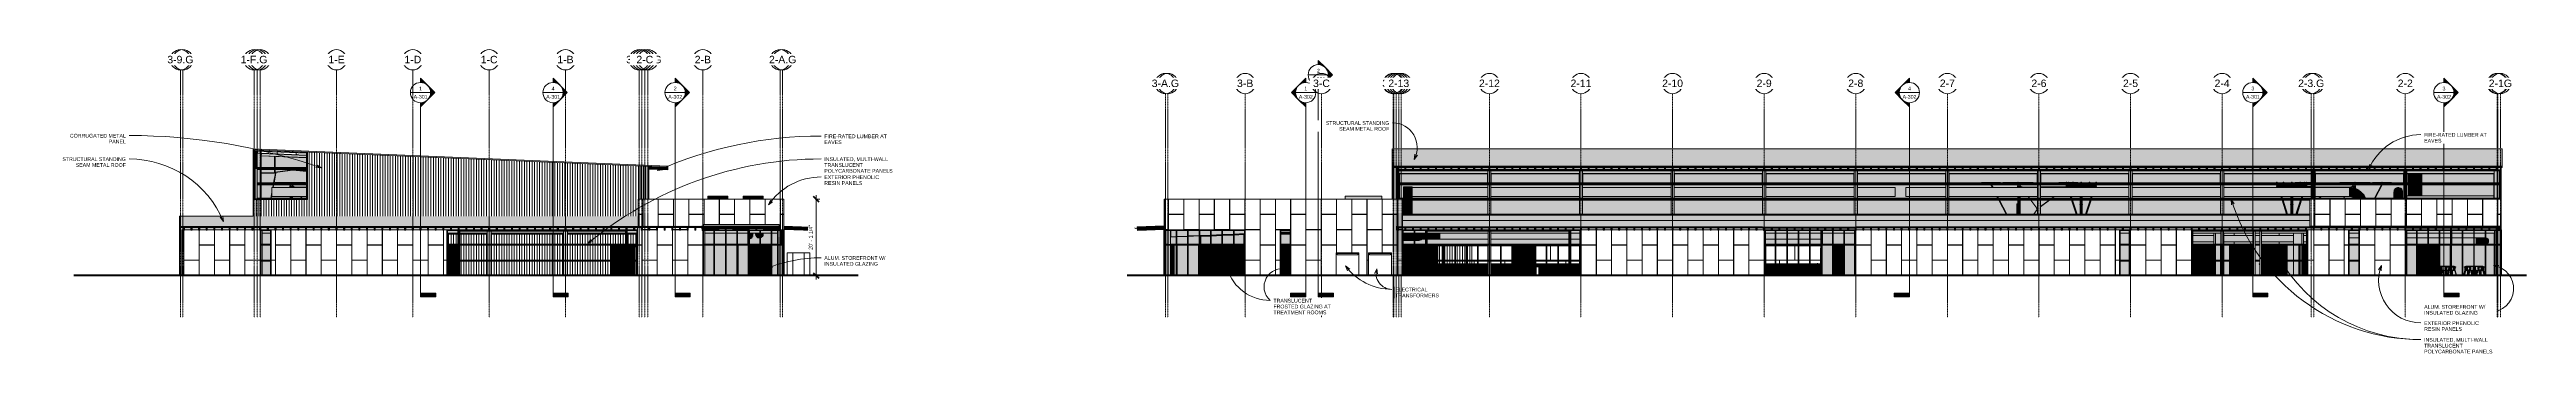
# Model space of a CAD drawing. Header units: inches. Extents: x 20478 to 36715, y -248 to 750.
# Drawn here: x 20478 to 28307, y -248 to 713 of the extents above; entities that cross this region are included whole.
import ezdxf

# ---------------------------------------------------------------- set-up
doc = ezdxf.new("R2010")
doc.units = ezdxf.units.IN
doc.header["$MEASUREMENT"] = 0
for name, pattern in [('Dash 1_16_', [0.125, 0.0625, -0.0625]), ('Grid Line 1_2_', [0.875, 0.5, -0.125, 0.125, -0.125]), ('Hidden 1_8_', [0.1875, 0.125, -0.0625])]:
    doc.linetypes.add(name, pattern=pattern)
for name, color, linetype, lineweight in [('A-ANNO-DIMS', 211, 'Continuous', 9), ('A-ANNO-DIMS-128', 211, 'Continuous', 9), ('A-CLNG', 13, 'Continuous', 13), ('A-DOOR', 31, 'Continuous', 13), ('A-DOOR-FRAM', 31, 'Continuous', 9), ('A-FLOR', 192, 'Continuous', 13), ('A-FLOR-HRAL', 11, 'Continuous', 9), ('A-FLOR-OTLN', 90, 'Continuous', 9), ('A-GLAZ-CURT', 52, 'Continuous', 9), ('A-GLAZ-CWMG', 51, 'Continuous', 9), ('A-ROOF', 132, 'Continuous', 13), ('A-ROOF-OTLN', 132, 'Continuous', 9), ('A-WALL', 113, 'Continuous', 13), ('A-WALL-PATT', 111, 'Continuous', 13), ('C-TOPO', 7, 'Continuous', 9), ('E-ELEC-EQPM', 71, 'Continuous', 9), ('G-ANNO-SYMB', 111, 'Continuous', 9), ('G-ANNO-TEXT', 231, 'Continuous', 9), ('I-FURN', 30, 'Continuous', 9), ('I-WALL', 2, 'Continuous', 13), ('L-SITE-WALL', 31, 'Continuous', 13), ('M-EQPM', 50, 'Continuous', 9), ('M-HVAC-DUCT', 70, 'Continuous', 9), ('M-HVAC-DUCT-ANNO', 70, 'Continuous', 9), ('P-SANR-FIXT', 6, 'Continuous', 9), ('Q-SPCQ', 91, 'Continuous', 9), ('S-BEAM', 12, 'Continuous', 9), ('S-COLS', 52, 'Continuous', 9), ('S-GRID', 1, 'Continuous', 9), ('S-GRID-IDEN', 1, 'Continuous', 9)]:
    doc.layers.add(name, color=color, linetype=linetype, lineweight=lineweight)
doc.styles.add('Arial', font='arial.ttf', dxfattribs={"height": 23.60479})
doc.styles.add('Arial_1', font='arial.ttf', dxfattribs={"height": 11.802395})
doc.dimstyles.new('Linear_-_3_32__Arial', dxfattribs={"dimscale": 12, "dimtxt": 12, "dimasz": 1.333333, "dimexe": 1, "dimexo": 0.666667, "dimgap": 0.666667, "dimtad": 1, "dimdec": 4, "dimrnd": 0.0625, "dimzin": 1, "dimdsep": 46, "dimlunit": 4, "dimtxsty": 'Arial_1', "dimblk1": 'OBLIQUE', "dimblk2": 'OBLIQUE', "dimsah": 1, "dimcen": 0.09, "dimdle": 1, "dimazin": 0, "dimtfac": 1, "dimtdec": 4, "dimtix": 1, "dimtmove": 0, "dimatfit": 3, "dimfxl": 1, "dimtvp": 1, "dimtfill": 1, "dimfrac": 2, "dimtolj": 1, "dimtzin": 0, "dimarcsym": 2})
pattern_1 = [(90, (22307.131, 0), (-8, 5e-16), [])]

msp = doc.modelspace()

# ---------------------------------------------------------------- texts
at = {"layer": 'G-ANNO-SYMB', "attachment_point": 2, "line_spacing_factor": 0.938532, "style": 'Arial_1'}
for s, insert, char_height, width in [('2', (24488.67554, 652.20064), 11.8024, 10.944), ('A-301', (21650.93244, 569.86758), 11.802395, 52.416), ('1', (21650.93244, 596.04924), 11.8024, 10.944), ('A-301', (22069.79828, 569.86758), 11.802395, 52.416), ('4', (22069.79828, 596.04924), 11.8024, 10.944), ('A-302', (22455.73912, 569.86758), 11.802395, 52.416), ('2', (22455.73912, 596.04924), 11.8024, 10.944), ('A-302', (24448.90737, 569.86758), 11.802395, 52.416), ('1', (24448.90737, 596.04924), 11.8024, 10.944), ('A-301', (24488.67554, 626.01898), 11.802395, 52.416), ('A-302', (26357.1577, 569.86758), 11.802395, 52.416), ('4', (26357.1577, 596.04924), 11.8024, 10.944), ('A-301', (27442.63342, 569.86758), 11.802395, 52.416), ('3', (27442.63342, 596.04924), 11.8024, 10.944), ('A-302', (28046.55071, 569.86758), 11.802395, 52.416), ('3', (28046.55071, 596.04924), 11.8024, 10.944)]:
    msp.add_mtext(s, dxfattribs=dict(at, insert=insert, char_height=char_height, width=width))

# ---------------------------------------------------------------- blocks, each defined once
blk = doc.blocks.new('W-Wide Flange-Column - B3_F-1050809-Elevation - West')
at = {"layer": 'S-COLS', "linetype": 'Hidden 1_8_'}
for p, q in [((21867.4, 99.2), (21867.4, 140.4)), ((21867.4, 48.6), (21867.4, 96.1)), ((21867.7, 140.4), (21867.7, 99.2)), ((21867.7, 96.1), (21867.7, 48.6)), ((21867.4, 2.2), (21867.4, 45.5)), ((21867.7, 45.5), (21867.7, 2.2))]:
    blk.add_line(p, q, dxfattribs=at)
blk = doc.blocks.new('W-Wide Flange-Column - B3_F-1008935-Elevation - West')
at = {"layer": 'S-COLS', "linetype": 'Hidden 1_8_'}
for p, q in [((22108.6, 99.2), (22108.6, 140.4)), ((22108.6, 48.6), (22108.6, 96.1)), ((22109, 140.4), (22109, 99.2)), ((22109, 96.1), (22109, 48.6)), ((22108.6, 2.2), (22108.6, 45.5)), ((22109, 45.5), (22109, 2.2))]:
    blk.add_line(p, q, dxfattribs=at)
blk = doc.blocks.new('Girt_C - 8_D-1076698-Elevation - West')
at = {"layer": 'S-BEAM'}
h = blk.add_hatch(color=256, dxfattribs=at)
h.paths.add_polyline_path([(22301.9, 48.4), (22301.9, 48.6), (22301.7, 48.5), (22301.7, 48.4)], flags=0)
h.paths.add_polyline_path([(21774.8, 48.4), (22298.1, 48.4), (22298.1, 48.6), (21774.8, 48.5), (21774.8, 48.4)], flags=0)
h.paths.add_polyline_path([(22336.6, 48.4), (22336.6, 48.6), (22336.2, 48.5), (22336.2, 48.4)], flags=0)
h.paths.add_polyline_path([(21771.2, 48.4), (21771.2, 48.6), (21770.9, 48.5), (21770.9, 48.4)], flags=0)
h.paths.add_polyline_path([(21143.7, 48.4), (21143.9, 48.4), (21143.9, 48.6), (21143.7, 48.5), (21143.7, 48.4)], flags=0)
h.paths.add_polyline_path([(21733.9, 48.4), (21733.9, 48.6), (21733.9, 48.5), (21733.9, 48.4)], flags=0)
h.paths.add_polyline_path([(21176.2, 48.4), (21176.2, 48.6), (21145.9, 48.5), (21145.9, 48.4), (21174.8, 48.4)], flags=0)
h.paths.add_polyline_path([(22334.2, 48.4), (22334.2, 48.6), (22303.9, 48.5), (22303.9, 48.4)], flags=0)
h = blk.add_hatch(color=256, dxfattribs=at)
h.paths.add_polyline_path([(21143.7, 46), (21143.9, 46), (21143.9, 48.4), (21143.7, 48.4), (21143.7, 48.3)], flags=0)
h.paths.add_polyline_path([(21145.9, 46), (21176.2, 46), (21176.2, 48.4), (21145.9, 48.4)], flags=0)
h.paths.add_polyline_path([(22336.6, 46), (22336.6, 48.4), (22336.2, 48.4), (22336.2, 46)], flags=0)
h.paths.add_polyline_path([(22334.2, 46), (22334.2, 48.4), (22303.9, 48.4), (22303.9, 46)], flags=0)
h.paths.add_polyline_path([(22301.9, 46), (22301.9, 48.4), (22301.7, 48.4), (22301.7, 46)], flags=0)
h.paths.add_polyline_path([(21733.9, 46), (21733.9, 46), (21733.9, 48.4), (21733.9, 48.4)], flags=0)
h.paths.add_polyline_path([(22298.1, 46), (22298.1, 48.4), (21774.8, 48.4), (21774.8, 46), (22259.3, 46)], flags=0)
h.paths.add_polyline_path([(21770.9, 46), (21771.2, 46), (21771.2, 48.4), (21770.9, 48.4)], flags=0)
h = blk.add_hatch(color=256, dxfattribs=at)
h.paths.add_polyline_path([(21794.5, 45.5), (22298.1, 45.5), (22298.1, 46), (21774.8, 46), (21774.8, 45.5)], flags=0)
h.paths.add_polyline_path([(21143.9, 45.5), (21143.9, 46), (21143.7, 46), (21143.7, 45.5)], flags=0)
h.paths.add_polyline_path([(22336.6, 45.5), (22336.6, 46), (22336.2, 46), (22336.2, 45.5)], flags=0)
h.paths.add_polyline_path([(21145.9, 45.5), (21176.2, 45.5), (21176.2, 46), (21145.9, 46)], flags=0)
h.paths.add_polyline_path([(22334.2, 45.5), (22334.2, 46), (22303.9, 46), (22303.9, 45.5)], flags=0)
h.paths.add_polyline_path([(22301.9, 45.5), (22301.9, 46), (22301.7, 46), (22301.7, 45.5)], flags=0)
h.paths.add_polyline_path([(21733.9, 45.5), (21733.9, 45.5), (21733.9, 46), (21733.9, 46)], flags=0)
h.paths.add_polyline_path([(21770.9, 45.5), (21771.2, 45.5), (21771.2, 46), (21770.9, 46)], flags=0)
for p, q in [((21143.9, 48.6), (21143.7, 48.6)), ((21143.7, 46), (21143.9, 46)), ((21143.7, 45.5), (21143.9, 45.5)), ((21176.2, 48.6), (21145.9, 48.6)), ((21145.9, 46), (21176.2, 46)), ((21145.9, 45.5), (21176.2, 45.5)), ((21733.9, 48.6), (21733.9, 48.6)), ((21733.9, 46), (21733.9, 46)), ((21733.9, 45.5), (21733.9, 45.5)), ((21771.2, 48.6), (21770.9, 48.6)), ((21770.9, 46), (21771.2, 46)), ((21770.9, 45.5), (21771.2, 45.5)), ((22298.1, 48.6), (21774.8, 48.6)), ((21774.8, 46), (22298.1, 46)), ((21774.8, 45.5), (22298.1, 45.5)), ((22301.9, 48.6), (22301.7, 48.6)), ((22301.7, 46), (22301.9, 46)), ((22301.7, 45.5), (22301.9, 45.5)), ((22334.2, 48.6), (22303.9, 48.6)), ((22303.9, 46), (22334.2, 46)), ((22303.9, 45.5), (22334.2, 45.5)), ((22336.6, 48.6), (22336.2, 48.6)), ((22336.2, 46), (22336.6, 46)), ((22336.2, 45.5), (22336.6, 45.5))]:
    blk.add_line(p, q, dxfattribs=at)
blk = doc.blocks.new('Girt_C - 8_D-1076693-Elevation - West')
at = {"layer": 'S-BEAM'}
h = blk.add_hatch(color=256, dxfattribs=at)
h.paths.add_polyline_path([(21143.7, 99), (21143.9, 99), (21143.9, 99.2), (21143.7, 99.1), (21143.7, 99.1)], flags=0)
h.paths.add_polyline_path([(22580.2, 99), (22614.4, 99), (22614.4, 99.2), (22580.2, 99.1), (22580.2, 99)], flags=0)
h.paths.add_polyline_path([(21145.9, 99), (21176.2, 99), (21176.2, 99.2), (21145.9, 99.1), (21145.9, 99.1)], flags=0)
h.paths.add_polyline_path([(22778.8, 99), (22778.8, 99.2), (22761.2, 99.1), (22761.2, 99), (22762.8, 99)], flags=0)
h.paths.add_polyline_path([(22578.2, 99), (22578.2, 99.2), (22545.2, 99.1), (22545.2, 99), (22569.1, 99)], flags=0)
h.paths.add_polyline_path([(21733.9, 99), (21733.9, 99), (21733.9, 99.2), (21733.9, 99.1), (21733.9, 99)], flags=0)
h.paths.add_polyline_path([(21735.9, 99), (21768.9, 99), (21768.9, 99.2), (21735.9, 99.1), (21735.9, 99)], flags=0)
h.paths.add_polyline_path([(22616.4, 99), (22650.6, 99), (22650.6, 99.2), (22616.4, 99.1), (22616.4, 99)], flags=0)
h.paths.add_polyline_path([(22759.2, 99), (22759.2, 99.2), (22725, 99.1), (22725, 99), (22743.4, 99)], flags=0)
h.paths.add_polyline_path([(22543.2, 99), (22543.2, 99.2), (22542.9, 99.1), (22542.9, 99)], flags=0)
h.paths.add_polyline_path([(21771.2, 99), (21771.2, 99.2), (21770.9, 99.1), (21770.9, 99)], flags=0)
h.paths.add_polyline_path([(21774.8, 99), (22298.1, 99), (22298, 99.2), (21774.8, 99.1), (21774.8, 99)], flags=0)
h.paths.add_polyline_path([(22652.6, 99), (22685.4, 99), (22685.4, 99.2), (22652.6, 99.1), (22652.6, 99)], flags=0)
h.paths.add_polyline_path([(22336.6, 99), (22336.6, 99.2), (22336.2, 99.1), (22336.2, 99)], flags=0)
h.paths.add_polyline_path([(22723, 99), (22723, 99.2), (22690.2, 99.1), (22690.2, 99), (22704.7, 99)], flags=0)
h.paths.add_polyline_path([(22334.2, 99), (22334.2, 99.2), (22303.9, 99.1), (22303.9, 99)], flags=0)
h.paths.add_polyline_path([(22301.7, 99), (22301.9, 99), (22301.9, 99.2), (22301.7, 99.1), (22301.7, 99)], flags=0)
h = blk.add_hatch(color=256, dxfattribs=at)
h.paths.add_polyline_path([(22301.7, 96.6), (22301.9, 96.6), (22301.9, 99), (22301.7, 99), (22301.7, 97)], flags=0)
h.paths.add_polyline_path([(21143.7, 96.6), (21143.9, 96.6), (21143.9, 99), (21143.7, 99), (21143.7, 97)], flags=0)
h.paths.add_polyline_path([(21770.9, 96.6), (21771.2, 96.6), (21771.2, 99), (21770.9, 99), (21770.9, 97)], flags=0)
h.paths.add_polyline_path([(21774.8, 96.6), (22298.1, 96.6), (22298, 99), (21774.8, 99)], flags=0)
h.paths.add_polyline_path([(22336.2, 96.6), (22336.6, 96.6), (22336.6, 99), (22336.2, 99), (22336.2, 97)], flags=0)
h.paths.add_polyline_path([(22543.2, 96.6), (22543.2, 99), (22542.9, 99), (22542.9, 96.6)], flags=0)
h.paths.add_polyline_path([(22569.1, 98), (22578.2, 98), (22578.2, 99), (22545.2, 99), (22545.2, 98), (22549.8, 98)], flags=0)
h.paths.add_polyline_path([(21176.2, 98), (21176.2, 99), (21145.9, 99), (21145.9, 98), (21174.8, 98)], flags=0)
h.paths.add_polyline_path([(21733.9, 98), (21733.9, 99), (21733.9, 99), (21733.9, 98)], flags=0)
h.paths.add_polyline_path([(21735.9, 98), (21768.9, 98), (21768.9, 99), (21735.9, 99)], flags=0)
h.paths.add_polyline_path([(22580.2, 98), (22614.4, 98), (22614.4, 99), (22580.2, 99)], flags=0)
h.paths.add_polyline_path([(22646.6, 98), (22650.6, 98), (22650.6, 99), (22616.4, 99), (22616.4, 98)], flags=0)
h.paths.add_polyline_path([(22761.2, 98), (22778.8, 98), (22778.8, 99), (22761.2, 99)], flags=0)
h.paths.add_polyline_path([(22652.6, 98), (22685.4, 98), (22685.4, 99), (22652.6, 99)], flags=0)
h.paths.add_polyline_path([(22303.9, 98), (22334.2, 98), (22334.2, 99), (22303.9, 99)], flags=0)
h.paths.add_polyline_path([(22743.4, 98), (22759.2, 98), (22759.2, 99), (22725, 99), (22725, 98)], flags=0)
h.paths.add_polyline_path([(22704.7, 98), (22723, 98), (22723, 99), (22690.2, 99), (22690.2, 98)], flags=0)
h = blk.add_hatch(color=256, dxfattribs=at)
h.paths.add_polyline_path([(22543.2, 96.1), (22543.2, 96.6), (22542.9, 96.6), (22542.9, 96.1)], flags=0)
h.paths.add_polyline_path([(21143.7, 96.1), (21143.9, 96.1), (21143.9, 96.6), (21143.7, 96.6)], flags=0)
h.paths.add_polyline_path([(21770.9, 96.1), (21771.2, 96.1), (21771.2, 96.6), (21770.9, 96.6)], flags=0)
h.paths.add_polyline_path([(22336.6, 96.1), (22336.6, 96.6), (22336.2, 96.6), (22336.2, 96.1)], flags=0)
h.paths.add_polyline_path([(21774.8, 96.1), (22298.1, 96.1), (22298, 96.6), (21774.8, 96.6)], flags=0)
h.paths.add_polyline_path([(22301.9, 96.1), (22301.9, 96.6), (22301.7, 96.6), (22301.7, 96.1)], flags=0)
for p, q in [((21143.9, 99.2), (21143.7, 99.2)), ((21143.7, 96.6), (21143.9, 96.6)), ((21143.7, 96.1), (21143.9, 96.1)), ((21176.2, 99.2), (21145.9, 99.2)), ((21733.9, 99.2), (21733.9, 99.2)), ((21768.9, 99.2), (21735.9, 99.2)), ((21771.2, 99.2), (21770.9, 99.2)), ((21770.9, 96.6), (21771.2, 96.6)), ((21770.9, 96.1), (21771.2, 96.1)), ((22298, 99.2), (21774.8, 99.2)), ((21774.8, 96.6), (22298, 96.6)), ((21774.8, 96.1), (22298, 96.1)), ((22301.9, 99.2), (22301.7, 99.2)), ((22301.7, 96.6), (22301.9, 96.6)), ((22301.7, 96.1), (22301.9, 96.1)), ((22334.2, 99.2), (22303.9, 99.2)), ((22336.6, 99.2), (22336.2, 99.2)), ((22336.2, 96.6), (22336.6, 96.6)), ((22336.2, 96.1), (22336.6, 96.1)), ((22543.2, 99.2), (22542.9, 99.2)), ((22542.9, 96.6), (22543.2, 96.6)), ((22542.9, 96.1), (22543.2, 96.1)), ((22578.2, 99.2), (22545.2, 99.2)), ((22614.4, 99.2), (22580.2, 99.2)), ((22650.6, 99.2), (22616.4, 99.2)), ((22686.8, 99.2), (22652.6, 99.2)), ((22723, 99.2), (22688.8, 99.2)), ((22759.2, 99.2), (22725, 99.2)), ((22778.8, 99.2), (22761.2, 99.2)), ((22778.8, 99.2), (22778.8, 99)), ((22778.8, 99), (22778.8, 98))]:
    blk.add_line(p, q, dxfattribs=at)
blk = doc.blocks.new('Girt_Z - 10_D-1074189-Elevation - West')
at = {"layer": 'S-BEAM'}
h = blk.add_hatch(color=256, dxfattribs=at)
h.paths.add_polyline_path([(21133.7, 383.3), (21134.3, 383.7), (21134.3, 386.1), (21134.2, 386.1), (21134.2, 383.8), (21133.7, 383.4)], flags=0)
h.paths.add_polyline_path([(21128, 386.2), (21134.1, 386.2), (21134.1, 386.3), (21128, 386.3), (21128, 386.2)], flags=0)
h.paths.add_polyline_path([(21124.4, 386.4), (21124.4, 388.8), (21124.3, 388.7), (21124.3, 386.4)], flags=0)
for p, q in [((21124.4, 388.8), (21124.3, 388.7)), ((21124.3, 388.7), (21124.3, 386.4)), ((21134.1, 386.3), (21128, 386.3)), ((21128, 386.2), (21134.1, 386.2)), ((21134.2, 383.8), (21133.7, 383.4)), ((21133.7, 383.3), (21134.3, 383.7)), ((21133.7, 383.4), (21133.7, 383.3)), ((21134.2, 386.1), (21134.2, 383.8))]:
    blk.add_line(p, q, dxfattribs=at)
for centre, radius, start, end in [((21124.5, 386.4), 0.188, 180, 240), ((21134.1, 386.1), 0.188, 0, 90), ((21134.1, 386.1), 0.0782, 2.12272, 90)]:
    blk.add_arc(centre, radius, start, end, dxfattribs=at)
blk = doc.blocks.new('Girt_Z - 10_D-1076415-Elevation - West')
at = {"layer": 'S-BEAM'}
for points in [[(21223.2, 292.2), (21290.1, 292.2), (21290.1, 292.7), (21135.6, 292.7), (21135.6, 292.2), (21218.3, 292.2)], [(21223.2, 289.9), (21290.1, 289.9), (21290.1, 292.2), (21135.6, 292.2), (21135.6, 289.9), (21218.3, 289.9)], [(21223.2, 289.7), (21290.1, 289.7), (21290.1, 289.9), (21135.6, 289.9), (21135.6, 289.7), (21218.3, 289.7)], [(21228, 289.6), (21290.1, 289.7), (21290.1, 289.7), (21135.6, 289.7), (21135.6, 289.6), (21223.2, 289.6)], [(21223.2, 287.3), (21290.1, 287.4), (21290.1, 289.6), (21135.6, 289.6), (21135.6, 287.3), (21218.3, 287.3)], [(21223.2, 286.9), (21290.1, 286.9), (21290.1, 287.3), (21135.6, 287.3), (21135.6, 286.9), (21218.3, 286.9)], [(21223.2, 286.8), (21290.1, 286.8), (21290.1, 286.9), (21135.6, 286.9), (21135.6, 286.8), (21218.3, 286.8)]]:
    blk.add_hatch(color=256, dxfattribs=at).paths.add_polyline_path(points, flags=0)
for p, q in [((21135.6, 292.2), (21135.6, 292.7)), ((21135.6, 292.7), (21290.1, 292.7)), ((21135.6, 289.9), (21135.6, 292.2)), ((21135.6, 292.2), (21290.1, 292.2)), ((21135.6, 289.7), (21135.6, 289.9)), ((21135.6, 289.7), (21290.1, 289.7)), ((21135.6, 289.6), (21135.6, 289.7)), ((21135.6, 287.3), (21135.6, 289.6)), ((21135.6, 289.6), (21290.1, 289.6)), ((21135.6, 286.9), (21135.6, 287.3)), ((21135.6, 287.3), (21290.1, 287.3)), ((21135.6, 286.8), (21135.6, 286.9)), ((21135.6, 286.9), (21290.1, 286.9)), ((21135.6, 286.8), (21290.1, 286.8))]:
    blk.add_line(p, q, dxfattribs=at)
blk = doc.blocks.new('W-Wide Flange-Column - B3_B-1008592-Elevation - West')
at = {"layer": 'S-COLS'}
h = blk.add_hatch(color=256, dxfattribs=at)
h.paths.add_polyline_path([(22787.3, 2), (22787.3, 96), (22779.3, 96), (22779.3, 2)], flags=0)
h.paths.add_polyline_path([(22779.3, 98), (22787.3, 98), (22787.3, 142.7), (22786.1, 142.7), (22786.1, 142.1), (22782.6, 142.1), (22782.6, 142.7), (22779.3, 142.7), (22779.3, 132.7)], flags=0)
for p, q in [((22779.3, 142.7), (22779.3, 98)), ((22779.3, 96), (22779.3, 2)), ((22787.3, 142.7), (22787.3, 98)), ((22787.3, 96), (22787.3, 2))]:
    blk.add_line(p, q, dxfattribs=at)
at = {"layer": 'S-COLS', "linetype": 'Hidden 1_8_'}
for p, q in [((22783.1, 98), (22783.1, 142)), ((22783.1, 2), (22783.1, 96)), ((22783.5, 142), (22783.5, 98)), ((22783.5, 96), (22783.5, 2))]:
    blk.add_line(p, q, dxfattribs=at)
blk = doc.blocks.new('Basketball_Backstop-Performance_Sports_Systems-3103-Ceiling_Hung - 27_-0_ to 27_-11 7_8_-652462-Elevation - West')
at = {"layer": 'Q-SPCQ'}
h = blk.add_hatch(color=256, dxfattribs=at)
h.paths.add_polyline_path([(21191.4, 292.7), (21239.2, 292.8), (21239.2, 293.6), (21239.2, 294), (21191.4, 294), (21191.4, 293.1)], flags=0)
h.paths.add_polyline_path([(21239.7, 292.7), (21287.4, 292.7), (21287.4, 294), (21239.7, 294), (21239.6, 293.8), (21239.7, 292.7)], flags=0)
for points in [[(21237.7, 281.4), (21241.4, 281.4), (21241.4, 283), (21241.2, 282.9), (21241, 281.7), (21240.9, 281.6), (21240.8, 281.6), (21237.9, 281.6), (21237.8, 281.7), (21237.8, 281.8), (21237.6, 282.9), (21237.4, 283), (21237.4, 281.4)], [(21239.4, 284.7), (21239.8, 284.8), (21240.1, 285), (21240.1, 285.1), (21240.2, 285.2), (21240.3, 285.6), (21240.3, 285.8), (21240.3, 285.9), (21240.2, 286.1), (21240.1, 285.4), (21240, 285.2), (21239.6, 285), (21239.2, 285), (21238.9, 285.2), (21238.7, 285.5), (21238.7, 286.1), (21238.6, 286.1), (21238.5, 285.7), (21238.5, 285.6), (21238.6, 285.4), (21238.8, 285), (21238.8, 285), (21239.1, 284.8), (21239.4, 284.8)], [(21239, 281.6), (21239, 282), (21238.6, 282), (21238.6, 281.6)], [(21239, 280.9), (21239, 281.4), (21238.6, 281.4), (21238.6, 280.9)], [(21239.3, 285.3), (21239.6, 285.3), (21239.8, 285.5), (21239.8, 285.9), (21239.5, 286.1), (21239.1, 286), (21239, 285.8), (21239, 285.6), (21239.1, 285.4)], [(21239, 281.6), (21239.9, 281.6), (21239.9, 282), (21239, 282)], [(21239, 280.9), (21239.9, 280.9), (21239.9, 281.4), (21239, 281.4)], [(21239.7, 292.7), (21239.6, 293.6), (21239.6, 294.4), (21239.4, 294.4), (21239.4, 292.7), (21239.6, 292.7)], [(21240.1, 281.6), (21240.3, 281.6), (21240.3, 282), (21239.9, 282), (21239.9, 281.6)], [(21240.3, 280.9), (21240.3, 281.4), (21239.9, 281.4), (21239.9, 280.9), (21240.1, 280.9)], [(21245.2, 281.4), (21245.2, 282.9), (21245.1, 282.9), (21245.1, 281.4)], [(21245.2, 283.1), (21246.9, 283.1), (21246.9, 283.4), (21245.2, 283.4), (21245.2, 283.1)], [(21246.9, 281.9), (21246.9, 282.3), (21245.2, 282.3), (21245.2, 281.9)], [(21248.1, 281.5), (21248.2, 281.6), (21247.9, 281.9), (21247.8, 282), (21247.8, 281.9), (21247.9, 281.8), (21248.1, 281.7), (21248.1, 281.6)], [(21248.2, 281), (21248.5, 281.2), (21248.1, 281.5), (21248.1, 281.5), (21248, 281.5), (21247.8, 281.3), (21248.2, 281)], [(21248.5, 281.2), (21248.7, 281.5), (21248.3, 281.8), (21248.2, 281.6), (21248.2, 281.6), (21248.1, 281.5), (21248.2, 281.5)], [(21251.1, 278.5), (21251.1, 278.6), (21251.1, 278.9), (21250.9, 279), (21250.8, 278.9), (21250.7, 278.7), (21250.8, 278.5), (21251, 278.5)], [(21275.7, 244.5), (21276, 244.5), (21272, 250), (21271.6, 250), (21275.2, 245.2)]]:
    blk.add_hatch(color=256, dxfattribs=at).paths.add_polyline_path(points, flags=0)
h = blk.add_hatch(color=256, dxfattribs=at)
h.paths.add_polyline_path([(21238.6, 280.9), (21238.6, 280.9), (21238.6, 281.4), (21238.1, 281.4), (21238, 280.9), (21238.1, 280.9)], flags=0)
h.paths.add_polyline_path([(21238.2, 281.6), (21238.6, 281.6), (21238.6, 281.8), (21238.2, 281.8)], flags=0)
h = blk.add_hatch(color=256, dxfattribs=at)
h.paths.add_polyline_path([(21239, 244.5), (21240.5, 244.5), (21240.4, 250), (21238.9, 250), (21239, 245.2)], flags=0)
h.paths.add_polyline_path([(21239.2, 278), (21239.6, 278), (21239.5, 279.7), (21239, 279.7), (21239, 280.9), (21238, 280.9), (21238.1, 278), (21239.1, 278)], flags=0)
h = blk.add_hatch(color=256, dxfattribs=at)
h.paths.add_polyline_path([(21239.4, 284.9), (21239.8, 285), (21240.1, 285.3), (21240.2, 285.7), (21239.8, 285.8), (21239.8, 285.4), (21239.6, 285.3), (21239.3, 285.3), (21239.1, 285.5), (21239, 285.7), (21239, 285.8), (21238.7, 285.7), (21238.8, 285.3), (21239.1, 285), (21239.2, 285)], flags=0)
h.paths.add_polyline_path([(21238.7, 285.7), (21239, 285.8), (21239.2, 286.1), (21239.6, 286.1), (21240.2, 285.7), (21240.2, 286.8), (21238.7, 286.8)], flags=0)
h = blk.add_hatch(color=256, dxfattribs=at)
h.paths.add_polyline_path([(21239.3, 279.7), (21239.4, 279.7), (21239.4, 280.9), (21239, 280.9), (21239, 279.7), (21239.2, 279.7)], flags=0)
h.paths.add_polyline_path([(21239, 282), (21239.4, 282), (21239.4, 284.7), (21239, 284.8), (21239, 284.9), (21239, 282)], flags=0)
h = blk.add_hatch(color=256, dxfattribs=at)
h.paths.add_polyline_path([(21239.2, 294), (21239.2, 294), (21239.2, 293.8)], flags=0)
h.paths.add_polyline_path([(21239.2, 292.7), (21239.4, 292.7), (21239.4, 294.4), (21239.2, 294.4), (21239.2, 294.2), (21239.2, 294.2), (21239.2, 294), (21239.2, 292.7), (21239.2, 292.7)], flags=0)
h = blk.add_hatch(color=256, dxfattribs=at)
h.paths.add_polyline_path([(21239.5, 279.7), (21239.9, 279.7), (21239.8, 280.9), (21239.4, 280.9), (21239.4, 279.7)], flags=0)
h.paths.add_polyline_path([(21239.8, 282), (21239.9, 282), (21239.8, 284.8), (21239.6, 284.8), (21239.4, 284.7), (21239.4, 282), (21239.8, 282)], flags=0)
h = blk.add_hatch(color=256, dxfattribs=at)
h.paths.add_polyline_path([(21240.5, 244.5), (21240.8, 244.5), (21240.6, 250), (21240.4, 250), (21240.5, 245.2)], flags=0)
h.paths.add_polyline_path([(21239.6, 278), (21239.8, 278), (21239.7, 279.7), (21239.5, 279.7), (21239.6, 278)], flags=0)
h = blk.add_hatch(color=256, dxfattribs=at)
h.paths.add_polyline_path([(21242.4, 244.5), (21242.4, 250), (21240.6, 250), (21240.8, 244.5), (21241.8, 244.5)], flags=0)
h.paths.add_polyline_path([(21241.1, 278), (21242.4, 278), (21242.4, 281.4), (21240.3, 281.4), (21240.3, 280.9), (21239.9, 280.9), (21239.8, 279.7), (21239.8, 279.7), (21239.9, 278), (21241, 278)], flags=0)
h = blk.add_hatch(color=256, dxfattribs=at)
h.paths.add_polyline_path([(21242.4, 244.5), (21245.7, 244.5), (21245.7, 250), (21242.4, 250), (21242.4, 245.2)], flags=0)
h.paths.add_polyline_path([(21242.4, 278), (21245.7, 278), (21245.7, 281.4), (21242.4, 281.4), (21242.4, 278)], flags=0)
h = blk.add_hatch(color=256, dxfattribs=at)
h.paths.add_polyline_path([(21244.9, 282.9), (21244.9, 282.8), (21244.9, 283)], flags=0)
h.paths.add_polyline_path([(21244.9, 283.1), (21245, 283), (21245.1, 283), (21245, 283.1)], flags=0)
h.paths.add_polyline_path([(21244.8, 282.7), (21244.9, 282.9), (21244.9, 283.1), (21245.2, 283.2), (21245, 283.3), (21244.9, 283.3), (21244.9, 283.2), (21244.7, 283.2), (21244.7, 283.1), (21244.6, 283.1), (21244.6, 282.9), (21244.7, 282.8)], flags=0)
h = blk.add_hatch(color=256, dxfattribs=at)
h.paths.add_polyline_path([(21245, 282.3), (21245.1, 282.4), (21245, 282.4)], flags=0)
h.paths.add_polyline_path([(21244.9, 282.4), (21245, 282.4), (21244.9, 282.6), (21244.9, 282.4)], flags=0)
h.paths.add_polyline_path([(21245.1, 282.1), (21245.1, 282.2), (21245.1, 282.3), (21244.9, 282.4), (21244.8, 282.7), (21244.6, 282.5), (21244.6, 282.3), (21244.7, 282.3), (21244.7, 282.2), (21244.8, 282.2), (21244.9, 282.1), (21245, 282.1)], flags=0)
h = blk.add_hatch(color=256, dxfattribs=at)
h.paths.add_polyline_path([(21247.2, 283.1), (21247, 283), (21247.2, 283)], flags=0)
h.paths.add_polyline_path([(21247.3, 283), (21247.2, 283), (21247.3, 282.8), (21247.3, 283)], flags=0)
h.paths.add_polyline_path([(21247.4, 282.7), (21247.5, 282.9), (21247.5, 283.1), (21247.4, 283), (21247.5, 283.2), (21247.3, 283.2), (21247.3, 283.3), (21247.1, 283.3), (21246.9, 283.1), (21247.2, 283.1), (21247.3, 283), (21247.3, 282.8)], flags=0)
h = blk.add_hatch(color=256, dxfattribs=at)
h.paths.add_polyline_path([(21247.2, 282.4), (21247.3, 282.5), (21247.2, 282.5), (21247.2, 282.4)], flags=0)
h.paths.add_polyline_path([(21247.2, 282.3), (21247.2, 282.4), (21247, 282.4), (21247.2, 282.3)], flags=0)
h.paths.add_polyline_path([(21247.1, 282.1), (21247.3, 282.1), (21247.3, 282.2), (21247.3, 282.2), (21247.2, 282.3), (21247, 282.2), (21247, 282.1)], flags=0)
h.paths.add_polyline_path([(21247.3, 282.2), (21247.4, 282.3), (21247.4, 282.4), (21247.3, 282.3), (21247.3, 282.3)], flags=0)
h.paths.add_polyline_path([(21247.5, 282.3), (21247.6, 282.5), (21247.4, 282.7), (21247.4, 282.5), (21247.5, 282.3)], flags=0)
h = blk.add_hatch(color=256, dxfattribs=at)
h.paths.add_polyline_path([(21247.7, 282), (21247.6, 282.1), (21247.7, 282.1), (21247.4, 282.4), (21247.3, 282.4), (21247.6, 282.1)], flags=0)
h.paths.add_polyline_path([(21247.4, 282.5), (21247.2, 282.6), (21247.2, 282.5)], flags=0)
h.paths.add_polyline_path([(21247.5, 282.3), (21247.4, 282.5), (21247.3, 282.4), (21247.4, 282.4)], flags=0)
h = blk.add_hatch(color=256, dxfattribs=at)
h.paths.add_polyline_path([(21247.6, 281.9), (21247.6, 282), (21247.5, 282.1), (21247.5, 282.2), (21247.3, 282.3), (21247.3, 282.2), (21247.4, 282.1)], flags=0)
h.paths.add_polyline_path([(21247.3, 282.2), (21247.2, 282.4), (21247.2, 282.3), (21247.3, 282.2)], flags=0)
h = blk.add_hatch(color=256, dxfattribs=at)
h.paths.add_polyline_path([(21248.1, 281.5), (21248.1, 281.5), (21247.9, 281.6), (21248.1, 281.5)], flags=0)
h.paths.add_polyline_path([(21247.9, 281.6), (21248, 281.6), (21248, 281.7), (21247.7, 281.9), (21247.7, 281.9), (21247.6, 281.9), (21247.9, 281.6)], flags=0)
h = blk.add_hatch(color=256, dxfattribs=at)
h.paths.add_polyline_path([(21251.1, 278), (21252.6, 278), (21252.7, 278.2), (21252.8, 278.7), (21252.8, 279.1), (21252.6, 279.6), (21252.2, 280.1), (21251.9, 280.3), (21251.6, 280.5), (21248.9, 281.6), (21248.1, 280.8), (21249.2, 278), (21251.1, 278)], flags=0)
h.paths.add_polyline_path([(21250.9, 278.3), (21250.7, 278.4), (21250.4, 278.7), (21250.7, 279.2), (21251.2, 279.1), (21251.4, 278.7), (21251.1, 278.3), (21251, 278.3)], flags=0)
h = blk.add_hatch(color=256, dxfattribs=at)
h.paths.add_polyline_path([(21251, 278.3), (21251.2, 278.3), (21251.4, 278.7), (21251.2, 279.2), (21250.7, 279.1), (21250.4, 278.7), (21250.7, 278.3)], flags=0)
h.paths.add_polyline_path([(21250.9, 278.5), (21250.8, 278.6), (21250.7, 278.7), (21250.8, 278.9), (21250.9, 279), (21251.1, 278.9), (21251.2, 278.7), (21251.1, 278.6), (21251, 278.5)], flags=0)
h = blk.add_hatch(color=256, dxfattribs=at)
h.paths.add_polyline_path([(21252.8, 278.6), (21290.1, 279.2), (21290.1, 279.5), (21252.8, 278.9), (21252.8, 278.6)], flags=0)
h.paths.add_polyline_path([(21251.2, 278.6), (21251.2, 278.8), (21251.1, 278.8), (21251.1, 278.6)], flags=0)
for p, q in [((21239.3, 294), (21191.4, 294)), ((21191.4, 292.7), (21191.4, 294)), ((21237.5, 283), (21237.4, 283)), ((21237.4, 283), (21237.4, 281.4)), ((21237.4, 281.4), (21241.4, 281.4)), ((21237.8, 281.8), (21237.6, 282.9)), ((21238.1, 281.4), (21238, 280.9)), ((21238, 280.9), (21239, 280.9)), ((21238, 280.9), (21238.1, 278)), ((21240.8, 281.6), (21238.1, 281.6)), ((21238.6, 281.8), (21238.2, 281.8)), ((21238.2, 281.8), (21238.2, 281.6)), ((21238.6, 282), (21239, 282)), ((21238.6, 281.6), (21238.6, 282)), ((21238.6, 280.9), (21238.6, 281.4)), ((21239, 280.9), (21238.6, 280.9)), ((21238.7, 286.8), (21238.7, 285.7)), ((21238.9, 250), (21239, 244.5)), ((21239, 284.9), (21239, 282)), ((21239, 284.9), (21239, 282)), ((21239, 282), (21239.9, 282)), ((21239, 281.6), (21239, 282)), ((21239, 280.9), (21239, 281.4)), ((21239, 280.9), (21239, 279.7)), ((21239.9, 280.9), (21239, 280.9)), ((21239.4, 279.7), (21239, 279.7)), ((21239.9, 279.7), (21239.4, 279.7)), ((21287.4, 294), (21239.5, 294)), ((21239.6, 278), (21239.5, 279.7)), ((21239.8, 278), (21239.8, 279.7)), ((21239.9, 282), (21239.9, 284.9)), ((21239.9, 282), (21239.9, 284.9)), ((21239.9, 282), (21240.3, 282)), ((21239.9, 281.6), (21239.9, 282)), ((21239.9, 280.9), (21239.9, 281.4)), ((21239.9, 279.7), (21239.9, 280.9)), ((21240.3, 280.9), (21239.9, 280.9)), ((21240.2, 285.7), (21240.2, 286.8)), ((21240.3, 282), (21240.3, 281.6)), ((21240.3, 281.4), (21240.3, 280.9)), ((21240.5, 244.5), (21240.4, 250)), ((21240.8, 244.5), (21240.6, 250)), ((21241.2, 282.9), (21241.1, 281.8)), ((21241.4, 283), (21241.3, 283)), ((21241.4, 281.4), (21241.4, 283)), ((21241.4, 281.4), (21242.4, 281.4)), ((21242.4, 281.4), (21245.7, 281.4)), ((21245.1, 281.4), (21245.1, 282.9)), ((21245.2, 282.9), (21245.1, 282.9)), ((21246.9, 283.4), (21245.2, 283.4)), ((21245.2, 283.1), (21246.9, 283.1)), ((21245.2, 282.9), (21245.2, 281.4)), ((21246.9, 282.3), (21245.2, 282.3)), ((21245.2, 281.9), (21246.9, 281.9)), ((21245.7, 278), (21245.7, 281.4)), ((21245.7, 244.5), (21245.7, 250)), ((21247.8, 281.3), (21248, 281.4)), ((21247.8, 281.3), (21248.2, 281)), ((21248.1, 280.8), (21248.9, 281.6)), ((21248.1, 280.8), (21249.2, 278)), ((21248.2, 281.7), (21248.4, 281.8)), ((21248.7, 281.5), (21248.4, 281.8)), ((21251.6, 280.5), (21248.9, 281.6)), ((21250.7, 279.2), (21250.4, 278.7)), ((21250.4, 278.7), (21250.7, 278.3)), ((21251.2, 279.2), (21250.7, 279.2)), ((21250.7, 278.3), (21251.2, 278.3)), ((21251.4, 278.7), (21251.2, 279.2)), ((21251.2, 278.3), (21251.4, 278.7)), ((21290.1, 279.5), (21252.8, 278.9)), ((21252.8, 278.6), (21290.1, 279.2)), ((21271.6, 250), (21275.7, 244.5)), ((21276, 244.5), (21272, 250)), ((21287.4, 294), (21287.4, 292.7))]:
    blk.add_line(p, q, dxfattribs=at)
at = {"layer": 'Q-SPCQ', "flags": 128}
for points in [[(21239.2, 294.2), (21239.2, 294.3), (21239.2, 294.3), (21239.2, 294.3), (21239.2, 294.3), (21239.2, 294.3), (21239.2, 294.3), (21239.2, 294.3), (21239.2, 294.3), (21239.2, 294.3), (21239.2, 294.3), (21239.2, 294.4), (21239.2, 294.4), (21239.2, 294.4), (21239.2, 294.4), (21239.2, 294.4), (21239.2, 294.4), (21239.2, 294.4), (21239.2, 294.4), (21239.2, 294.4), (21239.3, 294.4), (21239.3, 294.4), (21239.3, 294.4), (21239.3, 294.4), (21239.3, 294.5), (21239.3, 294.5), (21239.3, 294.5), (21239.3, 294.5), (21239.3, 294.5), (21239.3, 294.5), (21239.3, 294.5), (21239.3, 294.5), (21239.4, 294.5), (21239.4, 294.5), (21239.4, 294.5), (21239.4, 294.5), (21239.4, 294.5), (21239.4, 294.5), (21239.4, 294.5), (21239.4, 294.5), (21239.4, 294.5)], [(21239.2, 294.2), (21239.2, 294.3), (21239.2, 294.3), (21239.2, 294.3), (21239.2, 294.3), (21239.2, 294.3), (21239.2, 294.3), (21239.2, 294.3), (21239.2, 294.3), (21239.2, 294.3), (21239.2, 294.3), (21239.2, 294.4), (21239.2, 294.4), (21239.2, 294.4), (21239.2, 294.4), (21239.2, 294.4), (21239.2, 294.4), (21239.2, 294.4), (21239.2, 294.4), (21239.2, 294.4), (21239.3, 294.4), (21239.3, 294.4), (21239.3, 294.4), (21239.3, 294.4), (21239.3, 294.5), (21239.3, 294.5), (21239.3, 294.5), (21239.3, 294.5), (21239.3, 294.5), (21239.3, 294.5), (21239.3, 294.5), (21239.3, 294.5), (21239.4, 294.5), (21239.4, 294.5), (21239.4, 294.5), (21239.4, 294.5), (21239.4, 294.5), (21239.4, 294.5), (21239.4, 294.5), (21239.4, 294.5), (21239.4, 294.5)], [(21239.2, 294), (21239.2, 294.1), (21239.2, 294.1), (21239.2, 294.1), (21239.2, 294.1), (21239.2, 294.2)], [(21239.2, 294.2), (21239.2, 294.2), (21239.2, 294.2), (21239.2, 294.2)], [(21239.2, 294.2), (21239.2, 294.2), (21239.2, 294.2), (21239.2, 294.2)], [(21239.2, 294.2), (21239.2, 294.1), (21239.2, 294.1), (21239.2, 294.1), (21239.2, 294.1), (21239.2, 294), (21239.2, 294)], [(21239.2, 294), (21239.2, 294), (21239.2, 294.1), (21239.2, 294.1), (21239.2, 294.1), (21239.2, 294.1), (21239.2, 294.2), (21239.2, 294.2), (21239.2, 294.2), (21239.2, 294.2), (21239.2, 294.2), (21239.2, 294.2), (21239.2, 294.2), (21239.2, 294.2)], [(21239.2, 294.2), (21239.2, 294.2), (21239.2, 294.2), (21239.2, 294.2), (21239.2, 294.2), (21239.2, 294.2), (21239.2, 294.2), (21239.2, 294.2), (21239.2, 294.1), (21239.2, 294.1), (21239.2, 294.1), (21239.2, 294.1), (21239.2, 294), (21239.2, 294), (21239.2, 293.9), (21239.2, 293.9), (21239.2, 293.9), (21239.2, 293.8), (21239.2, 293.8), (21239.2, 293.7), (21239.2, 293.6), (21239.2, 293.6), (21239.2, 293.5), (21239.2, 293.5), (21239.2, 293.4), (21239.2, 293.3), (21239.2, 293.3), (21239.2, 293.2), (21239.2, 293.1), (21239.2, 293), (21239.2, 293), (21239.2, 292.9), (21239.2, 292.8), (21239.2, 292.7)], [(21239.4, 294.5), (21239.4, 294.5), (21239.4, 294.5), (21239.5, 294.5), (21239.5, 294.5), (21239.5, 294.5), (21239.5, 294.5), (21239.5, 294.5), (21239.5, 294.5), (21239.5, 294.5), (21239.5, 294.5), (21239.5, 294.5), (21239.5, 294.5), (21239.6, 294.5), (21239.6, 294.5), (21239.6, 294.5), (21239.6, 294.5), (21239.6, 294.4), (21239.6, 294.4), (21239.6, 294.4), (21239.6, 294.4), (21239.6, 294.4), (21239.6, 294.4), (21239.6, 294.4), (21239.6, 294.4)], [(21239.4, 294.5), (21239.4, 294.5), (21239.4, 294.5), (21239.5, 294.5), (21239.5, 294.5), (21239.5, 294.5), (21239.5, 294.5), (21239.5, 294.5), (21239.5, 294.5), (21239.5, 294.5), (21239.5, 294.5), (21239.5, 294.5), (21239.5, 294.5), (21239.6, 294.5), (21239.6, 294.5), (21239.6, 294.5), (21239.6, 294.5), (21239.6, 294.4), (21239.6, 294.4), (21239.6, 294.4), (21239.6, 294.4), (21239.6, 294.4), (21239.6, 294.4), (21239.6, 294.4), (21239.6, 294.4), (21239.6, 294.4), (21239.6, 294.4), (21239.6, 294.4), (21239.7, 294.4), (21239.7, 294.3), (21239.7, 294.3), (21239.7, 294.3), (21239.7, 294.3), (21239.7, 294.3), (21239.7, 294.3), (21239.7, 294.3), (21239.7, 294.3), (21239.7, 294.3), (21239.7, 294.3), (21239.7, 294.3), (21239.7, 294.2)], [(21239.6, 294.4), (21239.6, 294.4), (21239.6, 294.4), (21239.7, 294.4), (21239.7, 294.3), (21239.7, 294.3), (21239.7, 294.3), (21239.7, 294.3), (21239.7, 294.3), (21239.7, 294.3), (21239.7, 294.3), (21239.7, 294.3), (21239.7, 294.3), (21239.7, 294.3), (21239.7, 294.3), (21239.7, 294.2)], [(21239.7, 294), (21239.7, 294.1), (21239.7, 294.1), (21239.7, 294.1), (21239.7, 294.1), (21239.7, 294.2)], [(21239.7, 294.2), (21239.7, 294.2), (21239.7, 294.2), (21239.7, 294.2)], [(21239.7, 294.2), (21239.7, 294.2), (21239.7, 294.2), (21239.7, 294.2)], [(21239.7, 294.2), (21239.7, 294.1), (21239.7, 294.1), (21239.7, 294.1), (21239.7, 294.1), (21239.7, 294), (21239.7, 294)], [(21239.7, 292.7), (21239.7, 292.8), (21239.7, 292.9), (21239.7, 293), (21239.7, 293), (21239.7, 293.1), (21239.7, 293.2), (21239.7, 293.2), (21239.7, 293.3), (21239.7, 293.4), (21239.7, 293.4), (21239.7, 293.5), (21239.7, 293.6), (21239.7, 293.6), (21239.7, 293.7), (21239.7, 293.7), (21239.7, 293.8), (21239.7, 293.8), (21239.7, 293.9), (21239.7, 293.9), (21239.7, 294), (21239.7, 294), (21239.7, 294.1), (21239.7, 294.1), (21239.7, 294.1), (21239.7, 294.1), (21239.7, 294.2), (21239.7, 294.2), (21239.7, 294.2), (21239.7, 294.2), (21239.7, 294.2), (21239.7, 294.2), (21239.7, 294.2), (21239.7, 294.2)], [(21239.7, 294.2), (21239.7, 294.2), (21239.7, 294.2), (21239.7, 294.2), (21239.7, 294.2), (21239.7, 294.2), (21239.7, 294.2), (21239.7, 294.2), (21239.7, 294.1), (21239.7, 294.1), (21239.7, 294.1), (21239.7, 294.1), (21239.7, 294), (21239.7, 294)], [(21245.2, 283.4), (21245.2, 283.4), (21245.2, 283.4), (21245.2, 283.4), (21245.1, 283.4), (21245.1, 283.4), (21245.1, 283.4), (21245, 283.4), (21245, 283.4), (21245, 283.4), (21244.9, 283.4), (21244.9, 283.4), (21244.9, 283.4), (21244.9, 283.3), (21244.8, 283.3), (21244.8, 283.3), (21244.8, 283.3), (21244.8, 283.3), (21244.7, 283.3), (21244.7, 283.2), (21244.7, 283.2), (21244.7, 283.2), (21244.7, 283.2), (21244.6, 283.1), (21244.6, 283.1), (21244.6, 283.1), (21244.6, 283.1), (21244.6, 283), (21244.6, 283), (21244.6, 283), (21244.5, 283), (21244.5, 282.9), (21244.5, 282.9), (21244.5, 282.9), (21244.5, 282.8), (21244.5, 282.8), (21244.5, 282.8), (21244.5, 282.8), (21244.5, 282.7), (21244.5, 282.7), (21244.5, 282.7)], [(21244.5, 282.7), (21244.5, 282.7), (21244.5, 282.6), (21244.5, 282.6), (21244.5, 282.6), (21244.5, 282.5), (21244.5, 282.5), (21244.5, 282.5), (21244.5, 282.5), (21244.5, 282.4), (21244.5, 282.4), (21244.6, 282.4), (21244.6, 282.3), (21244.6, 282.3), (21244.6, 282.3), (21244.6, 282.3), (21244.6, 282.2), (21244.7, 282.2), (21244.7, 282.2), (21244.7, 282.2), (21244.7, 282.1), (21244.7, 282.1), (21244.8, 282.1), (21244.8, 282.1), (21244.8, 282.1), (21244.8, 282.1), (21244.9, 282), (21244.9, 282), (21244.9, 282), (21244.9, 282), (21245, 282), (21245, 282), (21245, 282), (21245.1, 282), (21245.1, 282), (21245.1, 281.9)], [(21244.9, 282.7), (21244.9, 282.7), (21244.9, 282.7), (21244.9, 282.7), (21244.9, 282.7), (21244.9, 282.8), (21244.9, 282.8), (21244.9, 282.8), (21244.9, 282.8), (21244.9, 282.8), (21244.9, 282.8), (21244.9, 282.8), (21244.9, 282.9), (21244.9, 282.9), (21244.9, 282.9), (21244.9, 282.9), (21244.9, 282.9), (21244.9, 282.9), (21245, 282.9), (21245, 282.9), (21245, 283), (21245, 283), (21245, 283), (21245, 283), (21245, 283), (21245, 283), (21245.1, 283), (21245.1, 283), (21245.1, 283), (21245.1, 283), (21245.1, 283), (21245.1, 283), (21245.1, 283), (21245.1, 283.1), (21245.2, 283.1), (21245.2, 283.1), (21245.2, 283.1), (21245.2, 283.1), (21245.2, 283.1), (21245.2, 283.1), (21245.2, 283.1)], [(21245.1, 282.3), (21245.1, 282.3), (21245.1, 282.3), (21245.1, 282.4), (21245.1, 282.4), (21245, 282.4), (21245, 282.4), (21245, 282.4), (21245, 282.4), (21245, 282.4), (21245, 282.4), (21245, 282.4), (21245, 282.4), (21245, 282.4), (21244.9, 282.5), (21244.9, 282.5), (21244.9, 282.5), (21244.9, 282.5), (21244.9, 282.5), (21244.9, 282.5), (21244.9, 282.5), (21244.9, 282.6), (21244.9, 282.6), (21244.9, 282.6), (21244.9, 282.6), (21244.9, 282.6), (21244.9, 282.6), (21244.9, 282.6), (21244.9, 282.7), (21244.9, 282.7), (21244.9, 282.7), (21244.9, 282.7)], [(21247.7, 282.7), (21247.7, 282.7), (21247.7, 282.7), (21247.7, 282.8), (21247.7, 282.8), (21247.7, 282.8), (21247.7, 282.9), (21247.6, 282.9), (21247.6, 282.9), (21247.6, 283), (21247.6, 283), (21247.6, 283), (21247.6, 283), (21247.6, 283.1), (21247.6, 283.1), (21247.5, 283.1), (21247.5, 283.1), (21247.5, 283.2), (21247.5, 283.2), (21247.5, 283.2), (21247.5, 283.2), (21247.4, 283.2), (21247.4, 283.3), (21247.4, 283.3), (21247.4, 283.3), (21247.3, 283.3), (21247.3, 283.3), (21247.3, 283.3), (21247.3, 283.4), (21247.2, 283.4), (21247.2, 283.4), (21247.2, 283.4), (21247.1, 283.4), (21247.1, 283.4), (21247.1, 283.4), (21247.1, 283.4), (21247, 283.4), (21247, 283.4), (21247, 283.4), (21246.9, 283.4), (21246.9, 283.4)], [(21246.9, 283.1), (21246.9, 283.1), (21247, 283.1), (21247, 283.1), (21247, 283.1), (21247, 283.1), (21247, 283.1), (21247, 283), (21247, 283), (21247.1, 283), (21247.1, 283), (21247.1, 283), (21247.1, 283), (21247.1, 283), (21247.1, 283), (21247.1, 283), (21247.2, 283), (21247.2, 283), (21247.2, 283), (21247.2, 283), (21247.2, 282.9), (21247.2, 282.9), (21247.2, 282.9), (21247.2, 282.9), (21247.2, 282.9), (21247.2, 282.9), (21247.3, 282.9), (21247.3, 282.9), (21247.3, 282.9), (21247.3, 282.8), (21247.3, 282.8), (21247.3, 282.8), (21247.3, 282.8), (21247.3, 282.8), (21247.3, 282.8), (21247.3, 282.8), (21247.3, 282.7), (21247.3, 282.7), (21247.3, 282.7), (21247.3, 282.7), (21247.3, 282.7)], [(21247.2, 282.4), (21247.2, 282.4), (21247.2, 282.4), (21247.2, 282.4), (21247.1, 282.4), (21247.1, 282.4), (21247.1, 282.4), (21247.1, 282.4), (21247.1, 282.3), (21247.1, 282.3), (21247.1, 282.3), (21247, 282.3), (21247, 282.3), (21247, 282.3), (21247, 282.3), (21247, 282.3), (21247, 282.3), (21247, 282.3), (21246.9, 282.3), (21246.9, 282.3), (21246.9, 282.3)], [(21246.9, 281.9), (21247, 281.9), (21247, 281.9), (21247, 281.9), (21247, 281.9), (21247.1, 282), (21247.1, 282), (21247.1, 282), (21247.2, 282), (21247.2, 282), (21247.2, 282), (21247.2, 282), (21247.3, 282), (21247.3, 282), (21247.3, 282.1), (21247.4, 282.1), (21247.4, 282.1), (21247.4, 282.1)], [(21247, 282.6), (21247, 282.6), (21247, 282.6), (21247, 282.6), (21247.1, 282.7), (21247.1, 282.7), (21247.1, 282.7), (21247.1, 282.7), (21247.1, 282.7), (21247.1, 282.7), (21247.1, 282.7), (21247.1, 282.7), (21247.1, 282.7), (21247.1, 282.7), (21247.1, 282.7), (21247.1, 282.7), (21247.1, 282.7), (21247.1, 282.7), (21247.1, 282.7), (21247.1, 282.7), (21247.1, 282.7), (21247.1, 282.7), (21247.1, 282.7), (21247.1, 282.7), (21247.1, 282.7), (21247.2, 282.7), (21247.2, 282.7), (21247.2, 282.7), (21247.2, 282.7), (21247.2, 282.7), (21247.2, 282.7), (21247.2, 282.7), (21247.2, 282.7), (21247.2, 282.7), (21247.2, 282.7), (21247.2, 282.7), (21247.2, 282.6), (21247.2, 282.6), (21247.2, 282.6), (21247.2, 282.6), (21247.2, 282.6)], [(21247, 282.5), (21247, 282.5), (21247, 282.5), (21247, 282.5), (21247, 282.5), (21247, 282.5), (21247, 282.5), (21247, 282.5), (21247, 282.5), (21247, 282.5), (21247, 282.5), (21247, 282.5), (21247, 282.5), (21247, 282.5), (21247, 282.5), (21247, 282.5), (21247, 282.5), (21247, 282.5), (21247, 282.5), (21247, 282.5), (21247, 282.6), (21247, 282.6), (21247, 282.6), (21247, 282.6), (21247, 282.6), (21247, 282.6), (21247, 282.6), (21247, 282.6), (21247, 282.6), (21247, 282.6), (21247, 282.6), (21247, 282.6), (21247, 282.6), (21247, 282.6), (21247, 282.6), (21247, 282.6), (21247, 282.6), (21247, 282.6), (21247, 282.6), (21247, 282.6), (21247, 282.6)], [(21247.2, 282.3), (21247.1, 282.4), (21247.1, 282.4), (21247.1, 282.4), (21247.1, 282.4), (21247.1, 282.4), (21247.1, 282.4), (21247.1, 282.4), (21247.1, 282.4), (21247.1, 282.4), (21247.1, 282.4), (21247.1, 282.4), (21247, 282.5), (21247, 282.5), (21247, 282.5), (21247, 282.5), (21247, 282.5), (21247, 282.5)], [(21247, 282.5), (21247, 282.5), (21247, 282.5), (21247, 282.5), (21247, 282.5), (21247, 282.5), (21247.1, 282.4), (21247.1, 282.4), (21247.1, 282.4), (21247.1, 282.4), (21247.1, 282.4), (21247.1, 282.4), (21247.1, 282.4), (21247.1, 282.4), (21247.1, 282.4), (21247.1, 282.4), (21247.1, 282.4), (21247.2, 282.3), (21247.2, 282.3), (21247.2, 282.3), (21247.2, 282.3), (21247.2, 282.3), (21247.2, 282.3), (21247.2, 282.3), (21247.3, 282.2), (21247.3, 282.2), (21247.3, 282.2), (21247.3, 282.2), (21247.3, 282.2), (21247.4, 282.1), (21247.4, 282.1), (21247.4, 282.1), (21247.4, 282.1), (21247.4, 282.1), (21247.5, 282), (21247.5, 282), (21247.5, 282), (21247.5, 282), (21247.5, 282), (21247.6, 281.9), (21247.6, 281.9)], [(21247.4, 282.5), (21247.4, 282.5), (21247.4, 282.5), (21247.3, 282.5), (21247.3, 282.5), (21247.3, 282.5), (21247.3, 282.6), (21247.3, 282.6), (21247.3, 282.6), (21247.3, 282.6), (21247.3, 282.6), (21247.3, 282.6), (21247.2, 282.6), (21247.2, 282.6), (21247.2, 282.6), (21247.2, 282.6), (21247.2, 282.6), (21247.2, 282.6), (21247.2, 282.6), (21247.2, 282.6), (21247.2, 282.6)], [(21247.2, 282.6), (21247.2, 282.6), (21247.2, 282.6), (21247.2, 282.6), (21247.2, 282.6), (21247.2, 282.6), (21247.2, 282.6), (21247.2, 282.6), (21247.2, 282.6), (21247.2, 282.6), (21247.3, 282.6), (21247.3, 282.6), (21247.3, 282.6), (21247.3, 282.6), (21247.3, 282.6), (21247.3, 282.5), (21247.3, 282.5)], [(21247.2, 282.5), (21247.2, 282.5), (21247.2, 282.5), (21247.2, 282.5), (21247.2, 282.4)], [(21247.3, 282.7), (21247.3, 282.7), (21247.3, 282.7), (21247.3, 282.6), (21247.3, 282.6), (21247.3, 282.6), (21247.3, 282.6), (21247.3, 282.6), (21247.3, 282.6)], [(21247.6, 281.9), (21247.5, 282), (21247.5, 282), (21247.5, 282), (21247.5, 282), (21247.5, 282), (21247.4, 282.1), (21247.4, 282.1), (21247.4, 282.1), (21247.4, 282.1), (21247.4, 282.1), (21247.3, 282.2)], [(21247.7, 282.1), (21247.7, 282.1), (21247.7, 282.2), (21247.7, 282.2), (21247.7, 282.2), (21247.6, 282.2), (21247.6, 282.2), (21247.6, 282.3), (21247.6, 282.3), (21247.6, 282.3), (21247.5, 282.3), (21247.5, 282.3), (21247.5, 282.4), (21247.5, 282.4), (21247.5, 282.4), (21247.4, 282.4), (21247.4, 282.4), (21247.4, 282.4), (21247.4, 282.5), (21247.4, 282.5)], [(21247.5, 282.3), (21247.6, 282.3), (21247.6, 282.3), (21247.6, 282.3), (21247.6, 282.2), (21247.6, 282.2), (21247.7, 282.2), (21247.7, 282.2), (21247.7, 282.2), (21247.7, 282.1), (21247.7, 282.1), (21247.7, 282.1)], [(21247.6, 282.3), (21247.6, 282.3), (21247.6, 282.4), (21247.6, 282.4), (21247.6, 282.4), (21247.6, 282.4), (21247.6, 282.5), (21247.7, 282.5), (21247.7, 282.5), (21247.7, 282.6), (21247.7, 282.6), (21247.7, 282.6), (21247.7, 282.6), (21247.7, 282.7), (21247.7, 282.7)], [(21247.6, 281.9), (21247.6, 281.9), (21247.6, 281.9), (21247.6, 281.9), (21247.7, 281.8), (21247.7, 281.8), (21247.7, 281.8), (21247.7, 281.8), (21247.7, 281.8), (21247.8, 281.7), (21247.8, 281.7), (21247.8, 281.7), (21247.8, 281.7), (21247.8, 281.7), (21247.9, 281.7), (21247.9, 281.6), (21247.9, 281.6), (21247.9, 281.6), (21247.9, 281.6), (21247.9, 281.6), (21247.9, 281.6), (21248, 281.5), (21248, 281.5), (21248, 281.5), (21248, 281.5), (21248, 281.5), (21248, 281.5), (21248, 281.5), (21248, 281.5), (21248.1, 281.4), (21248.1, 281.4), (21248.1, 281.4), (21248.1, 281.4), (21248.1, 281.4), (21248.1, 281.4), (21248.1, 281.4), (21248.1, 281.4), (21248.1, 281.4), (21248.1, 281.4), (21248.1, 281.4)], [(21248, 281.5), (21248, 281.5), (21248, 281.5), (21248, 281.5), (21247.9, 281.6), (21247.9, 281.6), (21247.9, 281.6), (21247.9, 281.6), (21247.9, 281.6), (21247.9, 281.6), (21247.8, 281.7), (21247.8, 281.7), (21247.8, 281.7), (21247.8, 281.7), (21247.8, 281.7), (21247.7, 281.8), (21247.7, 281.8), (21247.7, 281.8), (21247.7, 281.8), (21247.7, 281.8), (21247.6, 281.9), (21247.6, 281.9), (21247.6, 281.9), (21247.6, 281.9), (21247.6, 281.9)], [(21247.7, 282.1), (21247.8, 282.1), (21247.8, 282.1), (21247.8, 282), (21247.8, 282), (21247.9, 282), (21247.9, 282), (21247.9, 282), (21247.9, 281.9), (21247.9, 281.9), (21248, 281.9), (21248, 281.9), (21248, 281.9), (21248, 281.8), (21248, 281.8), (21248, 281.8), (21248.1, 281.8), (21248.1, 281.8), (21248.1, 281.8), (21248.1, 281.7), (21248.1, 281.7), (21248.1, 281.7), (21248.2, 281.7), (21248.2, 281.7)], [(21248.3, 281.6), (21248.3, 281.6), (21248.3, 281.6), (21248.3, 281.6), (21248.3, 281.6), (21248.3, 281.6), (21248.3, 281.6), (21248.3, 281.6), (21248.2, 281.6), (21248.2, 281.6), (21248.2, 281.6), (21248.2, 281.6), (21248.2, 281.6), (21248.2, 281.6), (21248.2, 281.7), (21248.2, 281.7), (21248.2, 281.7), (21248.2, 281.7), (21248.1, 281.7), (21248.1, 281.7), (21248.1, 281.7), (21248.1, 281.8), (21248.1, 281.8), (21248.1, 281.8), (21248, 281.8), (21248, 281.8), (21248, 281.8), (21248, 281.9), (21248, 281.9), (21248, 281.9), (21247.9, 281.9), (21247.9, 281.9), (21247.9, 282), (21247.9, 282), (21247.9, 282), (21247.8, 282), (21247.8, 282), (21247.8, 282.1), (21247.8, 282.1), (21247.8, 282.1), (21247.7, 282.1)], [(21248.1, 281.4), (21248.1, 281.4), (21248.1, 281.4), (21248.1, 281.4), (21248.1, 281.4), (21248.1, 281.4), (21248.1, 281.4), (21248.1, 281.4), (21248.1, 281.4), (21248.1, 281.4), (21248.1, 281.4), (21248, 281.5), (21248, 281.5), (21248, 281.5)], [(21248.3, 281.4), (21248.3, 281.4), (21248.3, 281.4), (21248.3, 281.4), (21248.3, 281.4), (21248.3, 281.4), (21248.3, 281.4), (21248.2, 281.4), (21248.2, 281.4), (21248.2, 281.4), (21248.2, 281.4), (21248.2, 281.4), (21248.2, 281.4), (21248.2, 281.4), (21248.2, 281.4), (21248.2, 281.4), (21248.2, 281.4), (21248.2, 281.4), (21248.2, 281.4), (21248.2, 281.4), (21248.2, 281.4), (21248.2, 281.4), (21248.2, 281.4), (21248.2, 281.4), (21248.2, 281.4), (21248.2, 281.4), (21248.2, 281.4), (21248.2, 281.4), (21248.1, 281.4), (21248.1, 281.4), (21248.1, 281.4), (21248.1, 281.4), (21248.1, 281.4), (21248.1, 281.4), (21248.1, 281.4), (21248.1, 281.4), (21248.1, 281.4), (21248.1, 281.4), (21248.1, 281.4), (21248.1, 281.4), (21248.1, 281.4)], [(21248.2, 281.7), (21248.2, 281.6), (21248.2, 281.6), (21248.2, 281.6), (21248.2, 281.6), (21248.2, 281.6), (21248.3, 281.6), (21248.3, 281.6), (21248.3, 281.6), (21248.3, 281.6), (21248.3, 281.6), (21248.3, 281.6), (21248.3, 281.6), (21248.3, 281.6)], [(21248.3, 281.6), (21248.3, 281.6), (21248.3, 281.6), (21248.3, 281.6), (21248.3, 281.6), (21248.3, 281.6), (21248.3, 281.6), (21248.3, 281.6), (21248.3, 281.5), (21248.3, 281.5), (21248.3, 281.5), (21248.3, 281.5), (21248.3, 281.5), (21248.3, 281.5), (21248.3, 281.5), (21248.3, 281.5), (21248.3, 281.5), (21248.3, 281.5), (21248.3, 281.5), (21248.3, 281.5), (21248.3, 281.5), (21248.3, 281.5), (21248.3, 281.5), (21248.3, 281.5), (21248.3, 281.5), (21248.3, 281.5), (21248.3, 281.5), (21248.3, 281.5), (21248.3, 281.4), (21248.3, 281.4), (21248.3, 281.4), (21248.3, 281.4), (21248.3, 281.4), (21248.3, 281.4), (21248.3, 281.4), (21248.3, 281.4), (21248.3, 281.4), (21248.3, 281.4), (21248.3, 281.4), (21248.3, 281.4), (21248.3, 281.4)]]:
    blk.add_lwpolyline(points, dxfattribs=at)
at = {"layer": 'Q-SPCQ'}
for centre, radius, start, end in [((21237.5, 282.9), 0.09, 8.65819, 90), ((21238.1, 281.8), 0.28, 188.65819, 270), ((21239.4, 285.7), 0.906, 150, 180), ((21239.4, 285.7), 0.906, 180, 0), ((21239.4, 285.7), 0.75, 180, 0), ((21239.4, 285.7), 0.438, 0, 180), ((21239.4, 285.7), 0.438, 180, 0), ((21239.4, 285.7), 0.906, 0, 30), ((21240.8, 281.8), 0.28, 270, 351.34181), ((21241.3, 282.9), 0.09, 90, 171.34181), ((21250.9, 278.7), 0.25, 45, 225), ((21250.9, 278.7), 0.25, 150, 225), ((21250.9, 278.7), 0.25, 90, 120), ((21250.9, 278.7), 0.25, 225, 45), ((21250.9, 278.7), 0.25, 240, 270), ((21250.9, 278.7), 0.25, 60, 90), ((21250.9, 278.7), 0.25, 270, 300), ((21250.9, 278.7), 0.25, 330, 45), ((21250.9, 278.7), 1.87, 336.23079, 67.80281), ((21250.9, 278.7), 1.88, 57.31579, 63.65552), ((21250.9, 278.7), 1.87, 45, 49.02965), ((21250.9, 278.7), 1.87, 42.41882, 45), ((21250.9, 278.7), 1.87, 27.83737, 34.37628), ((21250.9, 278.7), 1.88, 15, 19.67738), ((21250.9, 278.7), 1.88, 345, 349.92609), ((21250.9, 278.7), 1.88, 0, 4.89423)]:
    blk.add_arc(centre, radius, start, end, dxfattribs=at)
for points, knots in [([(21239.1, 284.8), (21239.1, 284.8), (21239.1, 284.8), (21239.1, 284.8), (21239.1, 284.8), (21239.1, 284.8), (21239.1, 284.8), (21239.1, 284.8), (21239, 284.8)], [0.2222222, 0.2222222, 0.2222222, 0.2222222, 0.2361111, 0.25, 0.2777778, 0.3055556, 0.3194444, 0.3333333, 0.3333333, 0.3333333, 0.3333333]), ([(21239.4, 284.7), (21239.4, 284.7), (21239.4, 284.8), (21239.3, 284.8), (21239.3, 284.8), (21239.2, 284.8), (21239.2, 284.8), (21239.2, 284.8)], [0, 0, 0, 0, 0.0555556, 0.0833333, 0.1111111, 0.1388889, 0.1642403, 0.1642403, 0.1642403, 0.1642403]), ([(21239.6, 284.8), (21239.6, 284.8), (21239.6, 284.8), (21239.6, 284.8), (21239.5, 284.8), (21239.5, 284.8), (21239.5, 284.7), (21239.4, 284.7)], [0.8357597, 0.8357597, 0.8357597, 0.8357597, 0.8611111, 0.8888889, 0.9166667, 0.9444444, 1, 1, 1, 1]), ([(21239.8, 284.8), (21239.8, 284.8), (21239.8, 284.8), (21239.8, 284.8), (21239.8, 284.8), (21239.7, 284.8), (21239.7, 284.8), (21239.7, 284.8), (21239.7, 284.8)], [0.6666667, 0.6666667, 0.6666667, 0.6666667, 0.6805556, 0.6944444, 0.7222222, 0.75, 0.7638889, 0.7777778, 0.7777778, 0.7777778, 0.7777778])]:
    blk.add_open_spline(points, degree=3, knots=knots, dxfattribs=at)
blk = doc.blocks.new('W-Wide Flange-Column - B3_D-1008830-Elevation - West')
at = {"layer": 'S-COLS'}
h = blk.add_hatch(color=256, dxfattribs=at)
h.paths.add_polyline_path([(22542.9, 0), (22543.2, 0), (22543.2, 96.1), (22542.9, 96.1), (22542.9, 2)], flags=0)
h.paths.add_polyline_path([(22545.2, 2), (22549.1, 2), (22549.1, 96), (22545.2, 96), (22545.2, 20.1)], flags=0)
h.paths.add_polyline_path([(22545.2, 99.2), (22549.1, 99.2), (22549.1, 142.7), (22545.2, 142.7), (22545.2, 104.5)], flags=0)
h.paths.add_polyline_path([(22542.9, 99.2), (22543.2, 99.2), (22543.2, 142.1), (22542.9, 142), (22542.9, 104.5)], flags=0)
for p, q in [((22549.1, 142.7), (22549.1, 99.2)), ((22549.1, 96), (22549.1, 2))]:
    blk.add_line(p, q, dxfattribs=at)
blk = doc.blocks.new('Rectangular Mullion - Profile_Polycarbonate_Upper and left-1075845-Elevation - West')
at = {"layer": 'A-GLAZ-CWMG'}
blk.add_hatch(color=256, dxfattribs=at).paths.add_polyline_path([(22372.1, 241.3), (22372.1, 333.7), (22371.4, 333.7), (22371.4, 241.3)], flags=0)
for p, q in [((22371.4, 333.7), (22372.1, 333.7)), ((22372.1, 333.7), (22372.1, 241.3))]:
    blk.add_line(p, q, dxfattribs=at)
blk = doc.blocks.new('Rectangular Mullion - Profile_Polycarbonate_Lower-817203-Elevation - West')
at = {"layer": 'A-GLAZ-CWMG'}
for points in [[(21290.1, 242), (21290.1, 242.2), (21128, 242.2), (21128, 242), (21281.3, 242)], [(21128, 241.5), (21290.1, 241.5), (21290.1, 242), (21128, 242)], [(21290.1, 240), (21290.1, 241.5), (21128, 241.5), (21128, 240), (21281.3, 240)]]:
    blk.add_hatch(color=256, dxfattribs=at).paths.add_polyline_path(points, flags=0)
for p, q in [((21128, 242), (21128, 242.2)), ((21128, 242.2), (21290.1, 242.2)), ((21128, 242), (21290.1, 242)), ((21128, 240), (21128, 241.5)), ((21128, 241.5), (21290.1, 241.5)), ((21128, 240), (21290.1, 240)), ((21290.1, 242.2), (21290.1, 242)), ((21290.1, 241.5), (21290.1, 240))]:
    blk.add_line(p, q, dxfattribs=at)
blk = doc.blocks.new('Rectangular Mullion - Profile_Polycarbonate_Upper and left-1075928-Elevation - West')
at = {"layer": 'A-GLAZ-CWMG'}
for points in [[(21127.2, 240), (21127.2, 393.7), (21124.4, 396.7), (21124.4, 240), (21126.3, 240)], [(21127.8, 240), (21127.8, 393.1), (21127.2, 393.7), (21127.2, 240)], [(21128, 240), (21128, 392.9), (21127.8, 393.1), (21127.8, 240)]]:
    blk.add_hatch(color=256, dxfattribs=at).paths.add_polyline_path(points, flags=0)
for p, q in [((21124.4, 396.7), (21124.4, 240)), ((21127.2, 393.7), (21127.2, 240)), ((21127.8, 393.1), (21127.8, 240)), ((21128, 392.9), (21128, 241.5)), ((21127.2, 240), (21124.4, 240))]:
    blk.add_line(p, q, dxfattribs=at)
blk = doc.blocks.new('Rectangular Mullion - Profile_Polycarbonate_right-1075929-Elevation - West')
at = {"layer": 'A-GLAZ-CWMG'}
for points in [[(21290.1, 240), (21290.3, 240), (21290.3, 386.4), (21290.1, 386.1), (21290.1, 241.5)], [(21290.3, 240), (21290.9, 240), (21290.9, 386.9), (21290.3, 386.4), (21290.3, 245.2)], [(21291, 240), (21293.7, 240), (21293.7, 389.6), (21290.9, 386.9), (21290.9, 240)]]:
    blk.add_hatch(color=256, dxfattribs=at).paths.add_polyline_path(points, flags=0)
for p, q in [((21290.3, 386.4), (21290.1, 386.1)), ((21290.1, 241.5), (21290.1, 386.1)), ((21290.9, 386.9), (21290.3, 386.4)), ((21290.3, 240), (21290.3, 386.4)), ((21293.7, 389.6), (21290.9, 386.9)), ((21290.9, 240), (21290.9, 386.9)), ((21293.7, 240), (21293.7, 389.6)), ((21293.7, 240), (21290.9, 240))]:
    blk.add_line(p, q, dxfattribs=at)
blk = doc.blocks.new('Rectangular Mullion - Profile_Polycarbonate_Upper and left-996123-Elevation - West')
at = {"layer": 'A-GLAZ-CWMG'}
for points in [[(22036.6, 141.2), (22298.1, 141.2), (22298, 144), (22279.4, 144), (22279.4, 143.1), (22275.9, 143.1), (22275.9, 144), (22255.3, 144), (22255.3, 143.1), (22251.8, 143.1), (22251.8, 144), (22231.2, 144), (22231.2, 143.1), (22227.7, 143.1), (22227.7, 144), (22207.1, 144), (22207.1, 143.1), (22203.6, 143.1), (22203.6, 144), (22182.9, 144), (22182.9, 143.1), (22179.4, 143.1), (22179.4, 144), (22158.8, 144), (22158.8, 143.1), (22155.3, 143.1), (22155.3, 144), (22134.7, 144), (22134.7, 143.1), (22131.2, 143.1), (22131.2, 144), (22110.6, 144), (22110.6, 143.1), (22107.1, 143.1), (22107.1, 144), (22086.4, 144), (22086.4, 143.1), (22082.9, 143.1), (22082.9, 144), (22062.3, 144), (22062.3, 143.1), (22058.8, 143.1), (22058.8, 144), (22038.2, 144), (22038.2, 143.1), (22034.7, 143.1), (22034.7, 144), (22014.1, 144), (22014.1, 143.1), (22010.6, 143.1), (22010.6, 144), (21989.9, 144), (21989.9, 143.1), (21986.4, 143.1), (21986.4, 144), (21965.8, 144), (21965.8, 143.1), (21962.3, 143.1), (21962.3, 144), (21941.7, 144), (21941.7, 143.1), (21938.2, 143.1), (21938.2, 144), (21917.6, 144), (21917.6, 143.1), (21914.1, 143.1), (21914.1, 144), (21893.4, 144), (21893.4, 143.1), (21889.9, 143.1), (21889.9, 144), (21869.3, 144), (21869.3, 143.1), (21865.8, 143.1), (21865.8, 144), (21845.2, 144), (21845.2, 143.1), (21841.7, 143.1), (21841.7, 144), (21821.1, 144), (21821.1, 143.1), (21817.6, 143.1), (21817.6, 144), (21796.9, 144), (21796.9, 143.1), (21793.4, 143.1), (21793.4, 144), (21774.8, 144), (21774.8, 141.2), (22026.9, 141.2)], [(22036.6, 140.6), (22298.1, 140.6), (22298, 141.2), (21774.8, 141.2), (21774.8, 140.6), (22026.9, 140.6)], [(22298.1, 140.4), (22298, 140.6), (21774.8, 140.6), (21774.8, 140.4), (22298, 140.4)]]:
    blk.add_hatch(color=256, dxfattribs=at).paths.add_polyline_path(points, flags=0)
for p, q in [((21774.8, 141.2), (21774.8, 144)), ((21774.8, 144), (21793.4, 144)), ((21774.8, 141.2), (22298.1, 141.2)), ((21774.8, 140.4), (21774.8, 140.6)), ((21774.8, 140.6), (22298.1, 140.6)), ((21774.8, 140.4), (22298.1, 140.4)), ((21796.9, 144), (21817.6, 144)), ((21821.1, 144), (21841.7, 144)), ((21845.2, 144), (21865.8, 144)), ((21869.3, 144), (21889.9, 144)), ((21893.4, 144), (21914.1, 144)), ((21917.6, 144), (21938.2, 144)), ((21941.7, 144), (21962.3, 144)), ((21965.8, 144), (21986.4, 144)), ((21989.9, 144), (22010.6, 144)), ((22014.1, 144), (22034.7, 144)), ((22038.2, 144), (22058.8, 144)), ((22062.3, 144), (22082.9, 144)), ((22086.4, 144), (22107.1, 144)), ((22110.6, 144), (22131.2, 144)), ((22134.7, 144), (22155.3, 144)), ((22158.8, 144), (22179.4, 144)), ((22182.9, 144), (22203.6, 144)), ((22207.1, 144), (22227.7, 144)), ((22231.2, 144), (22251.8, 144)), ((22255.3, 144), (22275.9, 144)), ((22279.4, 144), (22298.1, 144)), ((22298.1, 144), (22298.1, 141.2)), ((22298.1, 140.6), (22298.1, 140.4))]:
    blk.add_line(p, q, dxfattribs=at)
blk = doc.blocks.new('Rectangular Mullion - Profile_Polycarbonate_Lower-996124-Elevation - West')
at = {"layer": 'A-GLAZ-CWMG'}
for points in [[(22259.3, 2), (22298.1, 2), (22298.1, 2.2), (21774.8, 2.2), (21774.8, 2), (22181.8, 2)], [(21774.8, 1.5), (22298.1, 1.5), (22298.1, 2), (21774.8, 2)], [(22259.3, 0), (22298.1, 0), (22298.1, 1.5), (21774.8, 1.5), (21774.8, 0), (22181.8, 0)]]:
    blk.add_hatch(color=256, dxfattribs=at).paths.add_polyline_path(points, flags=0)
for p, q in [((21774.8, 2), (21774.8, 2.2)), ((22298.1, 2.2), (21774.8, 2.2)), ((22298.1, 2), (21774.8, 2)), ((21774.8, 0), (21774.8, 1.5)), ((22298.1, 1.5), (21774.8, 1.5)), ((22298.1, 2.2), (22298.1, 2)), ((22298.1, 1.5), (22298.1, 0))]:
    blk.add_line(p, q, dxfattribs=at)
blk = doc.blocks.new('Rectangular Mullion - Profile_Polycarbonate_Upper and left-791728-Elevation - West')
at = {"layer": 'A-GLAZ-CWMG'}
for points in [[(22298.3, 0), (22298.3, 144), (22298.1, 144), (22298.1, 0)], [(22298.8, 0), (22298.8, 144), (22298.3, 144), (22298.3, 0)], [(22298.8, 0), (22301.7, 0), (22301.7, 143.1), (22300.1, 143.1), (22300.1, 144), (22298.8, 144), (22298.8, 20.1)]]:
    blk.add_hatch(color=256, dxfattribs=at).paths.add_polyline_path(points, flags=0)
for p, q in [((22298.1, 141.2), (22298.1, 1.5)), ((22298.3, 144), (22298.3, 0)), ((22298.8, 144), (22300.1, 144)), ((22298.8, 144), (22298.8, 0)), ((22301.7, 143.1), (22301.7, 0))]:
    blk.add_line(p, q, dxfattribs=at)
blk = doc.blocks.new('Rectangular Mullion - Profile_Polycarbonate_right-791729-Elevation - West')
at = {"layer": 'A-GLAZ-CWMG'}
for points in [[(21774, 0), (21774, 144), (21772.8, 144), (21772.8, 143.1), (21771.2, 143.1), (21771.2, 0)], [(21774.5, 0), (21774.5, 144), (21774, 144), (21774, 0)], [(21774.5, 0), (21774.8, 0), (21774.8, 144), (21774.5, 144), (21774.5, 1.5)]]:
    blk.add_hatch(color=256, dxfattribs=at).paths.add_polyline_path(points, flags=0)
for p, q in [((21771.2, 0), (21771.2, 143.1)), ((21772.8, 144), (21774, 144)), ((21774, 0), (21774, 144)), ((21774.5, 0), (21774.5, 144)), ((21774.8, 1.5), (21774.8, 141.2))]:
    blk.add_line(p, q, dxfattribs=at)
blk = doc.blocks.new('Rectangular Mullion - Rectangular Mullion 1-838589-Elevation - West')
at = {"layer": 'A-GLAZ-CWMG'}
h = blk.add_hatch(color=256, dxfattribs=at)
h.paths.add_polyline_path([(22650.1, 2), (22650.6, 2), (22650.6, 96), (22650.1, 96), (22650.1, 95.2)], flags=0)
h.paths.add_polyline_path([(22652.6, 2), (22654.6, 2), (22654.6, 96), (22652.6, 96), (22652.6, 95.2)], flags=0)
for p, q in [((22650.1, 2), (22650.1, 96)), ((22654.6, 96), (22654.6, 2))]:
    blk.add_line(p, q, dxfattribs=at)
blk = doc.blocks.new('Rectangular Mullion - Rectangular Mullion 1-789721-Elevation - West')
at = {"layer": 'A-GLAZ-CWMG'}
blk.add_hatch(color=256, dxfattribs=at).paths.add_polyline_path([(22336.2, 142.8), (22336.2, 144.8), (22327.7, 144.8), (22327.7, 143.1), (22324.2, 143.1), (22324.2, 144.8), (22303.6, 144.8), (22303.6, 143.1), (22301.9, 143.1), (22301.9, 142.8), (22327.7, 142.8)], flags=0)
for p, q in [((22301.9, 142.8), (22301.9, 143.1)), ((22336.2, 142.8), (22301.9, 142.8)), ((22324.2, 144.8), (22303.6, 144.8)), ((22336.2, 144.8), (22327.7, 144.8)), ((22336.2, 144.8), (22336.2, 142.8))]:
    blk.add_line(p, q, dxfattribs=at)
blk = doc.blocks.new('Rectangular Mullion - Rectangular Mullion 1-789722-Elevation - West')
at = {"layer": 'A-GLAZ-CWMG'}
blk.add_hatch(color=256, dxfattribs=at).paths.add_polyline_path([(22301.9, 0), (22336.2, 0), (22336.2, 2), (22301.9, 2)], flags=0)
for p, q in [((22301.9, 0), (22301.9, 2)), ((22301.9, 2), (22336.2, 2)), ((22336.2, 2), (22336.2, 0))]:
    blk.add_line(p, q, dxfattribs=at)
blk = doc.blocks.new('Rectangular Mullion - Rectangular Mullion 1-827436-Elevation - West')
at = {"layer": 'A-GLAZ-CWMG'}
blk.add_hatch(color=256, dxfattribs=at).paths.add_polyline_path([(22303.9, 2), (22303.9, 97), (22301.9, 97), (22301.9, 2)], flags=0)
for p, q in [((22301.9, 97), (22301.9, 2)), ((22303.9, 97), (22303.9, 2)), ((22303.9, 2), (22301.9, 2))]:
    blk.add_line(p, q, dxfattribs=at)
blk = doc.blocks.new('Rectangular Mullion - Rectangular Mullion 1-827437-Elevation - West')
at = {"layer": 'A-GLAZ-CWMG'}
blk.add_hatch(color=256, dxfattribs=at).paths.add_polyline_path([(22303.9, 97), (22303.9, 142.8), (22301.9, 142.8), (22301.9, 97)], flags=0)
for p, q in [((22301.9, 142.8), (22303.9, 142.8)), ((22301.9, 142.8), (22301.9, 97)), ((22303.9, 142.8), (22303.9, 97))]:
    blk.add_line(p, q, dxfattribs=at)
blk = doc.blocks.new('Rectangular Mullion - Rectangular Mullion 1-827438-Elevation - West')
at = {"layer": 'A-GLAZ-CWMG'}
blk.add_hatch(color=256, dxfattribs=at).paths.add_polyline_path([(22336.2, 97), (22336.2, 142.8), (22334.2, 142.8), (22334.2, 97)], flags=0)
for p, q in [((22334.2, 142.8), (22336.2, 142.8)), ((22334.2, 97), (22334.2, 142.8)), ((22336.2, 97), (22336.2, 142.8))]:
    blk.add_line(p, q, dxfattribs=at)
blk = doc.blocks.new('Rectangular Mullion - Rectangular Mullion 1-827439-Elevation - West')
at = {"layer": 'A-GLAZ-CWMG'}
blk.add_hatch(color=256, dxfattribs=at).paths.add_polyline_path([(22334.2, 2), (22336.2, 2), (22336.2, 97), (22334.2, 97), (22334.2, 20.1)], flags=0)
for p, q in [((22334.2, 2), (22334.2, 97)), ((22336.2, 2), (22336.2, 97)), ((22336.2, 2), (22334.2, 2))]:
    blk.add_line(p, q, dxfattribs=at)
blk = doc.blocks.new('Rectangular Mullion - Rectangular Mullion 1-789723-Elevation - West')
at = {"layer": 'A-GLAZ-CWMG'}
blk.add_hatch(color=256, dxfattribs=at).paths.add_polyline_path([(22334.2, 96), (22334.2, 98), (22303.9, 98), (22303.9, 96)], flags=0)
for p, q in [((22303.9, 96), (22303.9, 98)), ((22334.2, 98), (22303.9, 98)), ((22334.2, 96), (22303.9, 96)), ((22334.2, 98), (22334.2, 96))]:
    blk.add_line(p, q, dxfattribs=at)
blk = doc.blocks.new('Rectangular Mullion - Rectangular Mullion 1-V1-Elevation - West')
at = {"layer": 'A-GLAZ-CWMG'}
blk.add_hatch(color=256, dxfattribs=at).paths.add_polyline_path([(21174.8, 142.8), (21178.2, 142.8), (21178.2, 144.8), (21169.7, 144.8), (21169.7, 143.1), (21166.2, 143.1), (21166.2, 144.8), (21145.6, 144.8), (21145.6, 143.1), (21143.9, 143.1), (21143.9, 142.8), (21169.7, 142.8)], flags=0)
for p, q in [((21143.9, 142.8), (21143.9, 143.1)), ((21178.2, 142.8), (21143.9, 142.8)), ((21166.2, 144.8), (21145.6, 144.8)), ((21178.2, 144.8), (21169.7, 144.8))]:
    blk.add_line(p, q, dxfattribs=at)
blk = doc.blocks.new('Rectangular Mullion - Rectangular Mullion 1-V2-Elevation - West')
at = {"layer": 'A-GLAZ-CWMG'}
blk.add_hatch(color=256, dxfattribs=at).paths.add_polyline_path([(21178.2, 0), (21178.2, 2), (21143.9, 2), (21143.9, 0), (21174.8, 0)], flags=0)
for p, q in [((21143.9, 0), (21143.9, 2)), ((21143.9, 2), (21178.2, 2))]:
    blk.add_line(p, q, dxfattribs=at)
blk = doc.blocks.new('Rectangular Mullion - Rectangular Mullion 1-V3-Elevation - West')
at = {"layer": 'A-GLAZ-CWMG'}
blk.add_hatch(color=256, dxfattribs=at).paths.add_polyline_path([(21178.2, 97), (21178.2, 142.8), (21176.2, 142.8), (21176.2, 97)], flags=0)
for p, q in [((21176.2, 142.8), (21178.2, 142.8)), ((21176.2, 97), (21176.2, 142.8))]:
    blk.add_line(p, q, dxfattribs=at)
blk = doc.blocks.new('Rectangular Mullion - Rectangular Mullion 1-V4-Elevation - West')
at = {"layer": 'A-GLAZ-CWMG'}
blk.add_hatch(color=256, dxfattribs=at).paths.add_polyline_path([(21176.2, 2), (21178.2, 2), (21178.2, 97), (21176.2, 97), (21176.2, 95.2)], flags=0)
for p, q in [((21176.2, 2), (21176.2, 97)), ((21178.2, 2), (21176.2, 2))]:
    blk.add_line(p, q, dxfattribs=at)
blk = doc.blocks.new('Door_Single_Storefront - one-995988-Elevation - West')
at = {"layer": 'A-DOOR'}
h = blk.add_hatch(color=256, dxfattribs=at)
h.paths.add_polyline_path([(21768.9, 2), (21768.9, 96), (21735.9, 96), (21735.9, 2)], flags=0)
h.paths.add_polyline_path([(21764.9, 6), (21739.9, 6), (21739.9, 92), (21764.9, 92)], flags=0)
blk.add_hatch(color=256, dxfattribs=at).paths.add_polyline_path([(21739.9, 6), (21764.9, 6), (21764.9, 92), (21739.9, 92), (21739.9, 31.1)], flags=0)
for p, q in [((21739.9, 92), (21739.9, 6)), ((21739.9, 92), (21764.9, 92)), ((21764.9, 6), (21764.9, 92)), ((21739.9, 6), (21764.9, 6))]:
    blk.add_line(p, q, dxfattribs=at)
blk = doc.blocks.new('Rectangular Mullion - Rectangular Mullion 1-995980-Elevation - West')
at = {"layer": 'A-GLAZ-CWMG'}
blk.add_hatch(color=256, dxfattribs=at).paths.add_polyline_path([(21733.9, 0), (21770.9, 0), (21770.9, 2), (21733.9, 2)], flags=0)
for p, q in [((21733.9, 0), (21733.9, 2)), ((21733.9, 2), (21770.9, 2)), ((21770.9, 2), (21770.9, 0))]:
    blk.add_line(p, q, dxfattribs=at)
blk = doc.blocks.new('Rectangular Mullion - Rectangular Mullion 1-995984-Elevation - West')
at = {"layer": 'A-GLAZ-CWMG'}
blk.add_hatch(color=256, dxfattribs=at).paths.add_polyline_path([(21735.9, 0), (21735.9, 97), (21733.9, 97), (21733.9, 0)], flags=0)
for p, q in [((21733.9, 97), (21733.9, 0)), ((21735.9, 97), (21735.9, 0))]:
    blk.add_line(p, q, dxfattribs=at)
blk = doc.blocks.new('Rectangular Mullion - Rectangular Mullion 1-995985-Elevation - West')
at = {"layer": 'A-GLAZ-CWMG'}
blk.add_hatch(color=256, dxfattribs=at).paths.add_polyline_path([(21735.9, 97), (21735.9, 144.8), (21733.9, 144.8), (21733.9, 97)], flags=0)
for p, q in [((21733.9, 144.8), (21735.9, 144.8)), ((21733.9, 144.8), (21733.9, 97)), ((21735.9, 144.8), (21735.9, 97))]:
    blk.add_line(p, q, dxfattribs=at)
blk = doc.blocks.new('Rectangular Mullion - Rectangular Mullion 1-827490-Elevation - West')
at = {"layer": 'A-GLAZ-CWMG'}
blk.add_hatch(color=256, dxfattribs=at).paths.add_polyline_path([(21770.9, 97), (21770.9, 142.8), (21768.9, 142.8), (21768.9, 97)], flags=0)
for p, q in [((21768.9, 142.8), (21770.9, 142.8)), ((21768.9, 97), (21768.9, 142.8)), ((21770.9, 97), (21770.9, 142.8))]:
    blk.add_line(p, q, dxfattribs=at)
blk = doc.blocks.new('Rectangular Mullion - Rectangular Mullion 1-827475-Elevation - West')
at = {"layer": 'A-GLAZ-CWMG'}
blk.add_hatch(color=256, dxfattribs=at).paths.add_polyline_path([(21768.9, 2), (21770.9, 2), (21770.9, 97), (21768.9, 97), (21768.9, 95.2)], flags=0)
for p, q in [((21768.9, 2), (21768.9, 97)), ((21770.9, 2), (21770.9, 97)), ((21770.9, 2), (21768.9, 2))]:
    blk.add_line(p, q, dxfattribs=at)
blk = doc.blocks.new('Rectangular Mullion - Rectangular Mullion 1-995981-Elevation - West')
at = {"layer": 'A-GLAZ-CWMG'}
blk.add_hatch(color=256, dxfattribs=at).paths.add_polyline_path([(21733.9, 96), (21768.9, 96), (21768.9, 98), (21733.9, 98)], flags=0)
for p, q in [((21733.9, 96), (21733.9, 98)), ((21768.9, 98), (21733.9, 98)), ((21768.9, 96), (21733.9, 96)), ((21768.9, 98), (21768.9, 96))]:
    blk.add_line(p, q, dxfattribs=at)
blk = doc.blocks.new('Rectangular Mullion - Rectangular Mullion 1-995982-Elevation - West')
at = {"layer": 'A-GLAZ-CWMG'}
blk.add_hatch(color=256, dxfattribs=at).paths.add_polyline_path([(21748.7, 142.8), (21770.9, 142.8), (21770.9, 143.1), (21769.3, 143.1), (21769.3, 144.8), (21748.7, 144.8), (21748.7, 143.1), (21745.2, 143.1), (21745.2, 144.8), (21733.9, 144.8), (21733.9, 142.8), (21746.1, 142.8)], flags=0)
for p, q in [((21733.9, 142.8), (21733.9, 144.8)), ((21745.2, 144.8), (21733.9, 144.8)), ((21770.9, 142.8), (21733.9, 142.8)), ((21769.3, 144.8), (21748.7, 144.8)), ((21770.9, 143.1), (21770.9, 142.8))]:
    blk.add_line(p, q, dxfattribs=at)
blk = doc.blocks.new('HSS-Round Hollow Structural Section-Column - HSS4X0_220-947151-Elevation - West')
at = {"layer": 'S-COLS'}
for points in [[(22543.1, 157.7), (22543.1, 161), (22542.9, 161), (22542.9, 157.7)], [(22543.1, 157.7), (22545, 157.8), (22545, 161), (22543.1, 161), (22543.1, 160.8)]]:
    blk.add_hatch(color=256, dxfattribs=at).paths.add_polyline_path(points, flags=0)
blk.add_line((22545.1, 157.7), (22545.1, 161), dxfattribs=at)
blk = doc.blocks.new('Door_Single_Storefront - one-815663-Elevation - West')
at = {"layer": 'A-DOOR'}
h = blk.add_hatch(color=256, dxfattribs=at)
h.paths.add_polyline_path([(22301.7, 2), (22301.9, 2), (22301.9, 6), (22301.7, 6), (22301.7, 5)], flags=0)
h.paths.add_polyline_path([(22303.9, 2), (22324.9, 2), (22324.9, 45.5), (22320.9, 45.5), (22320.9, 6), (22303.9, 6), (22303.9, 4.7)], flags=0)
h.paths.add_polyline_path([(22289.9, 2.2), (22298.1, 2.2), (22298.1, 6), (22293.7, 6), (22293.7, 45.5), (22289.7, 45.5), (22289.7, 2.2)], flags=0)
h.paths.add_polyline_path([(22324.9, 48.6), (22324.9, 91), (22303.9, 91), (22303.9, 87), (22320.9, 87), (22320.9, 48.6), (22322.9, 48.6)], flags=0)
h.paths.add_polyline_path([(22293.7, 48.6), (22293.7, 87), (22298.1, 87), (22298.1, 91), (22289.7, 91), (22289.7, 48.6), (22291.7, 48.6)], flags=0)
h.paths.add_polyline_path([(22301.9, 87), (22301.9, 91), (22301.7, 91), (22301.7, 87)], flags=0)
h = blk.add_hatch(color=256, dxfattribs=at)
h.paths.add_polyline_path([(22298.1, 6), (22298.1, 45.5), (22293.7, 45.5), (22293.7, 6)], flags=0)
h.paths.add_polyline_path([(22320.9, 6), (22320.9, 45.5), (22303.9, 45.5), (22303.9, 6)], flags=0)
h.paths.add_polyline_path([(22301.9, 6), (22301.9, 45.5), (22301.7, 45.5), (22301.7, 6)], flags=0)
h.paths.add_polyline_path([(22301.9, 48.6), (22301.9, 87), (22301.7, 87), (22301.7, 48.6)], flags=0)
h.paths.add_polyline_path([(22303.9, 48.6), (22320.9, 48.6), (22320.9, 87), (22303.9, 87), (22303.9, 70.1)], flags=0)
h.paths.add_polyline_path([(22293.7, 48.6), (22298.1, 48.6), (22298.1, 87), (22293.7, 87)], flags=0)
for p, q in [((22289.7, 91), (22289.7, 48.6)), ((22293.7, 48.6), (22293.7, 87)), ((22293.7, 87), (22298.1, 87)), ((22301.7, 87), (22301.9, 87)), ((22303.9, 87), (22320.9, 87)), ((22320.9, 87), (22320.9, 48.6)), ((22289.7, 45.5), (22289.7, 2.2)), ((22293.7, 6), (22293.7, 45.5)), ((22298.1, 6), (22293.7, 6)), ((22301.9, 6), (22301.7, 6)), ((22301.7, 2), (22301.9, 2)), ((22320.9, 6), (22303.9, 6)), ((22320.9, 45.5), (22320.9, 6))]:
    blk.add_line(p, q, dxfattribs=at)
blk = doc.blocks.new('Door_Single_Storefront - one-824383-Elevation - West')
at = {"layer": 'A-DOOR'}
h = blk.add_hatch(color=256, dxfattribs=at)
h.paths.add_polyline_path([(22289.7, 2.2), (22289.7, 45.5), (22285.7, 45.5), (22285.7, 6), (22258.5, 6), (22258.5, 45.5), (22255.4, 45.5), (22255.4, 2.2), (22289.4, 2.2)], flags=0)
h.paths.add_polyline_path([(22285.7, 48.6), (22289.7, 48.6), (22289.7, 91), (22255.4, 91), (22255.4, 48.6), (22258.5, 48.6), (22258.5, 87), (22285.7, 87)], flags=0)
h = blk.add_hatch(color=256, dxfattribs=at)
h.paths.add_polyline_path([(22259.3, 6), (22285.7, 6), (22285.7, 45.5), (22258.5, 45.5), (22258.5, 6)], flags=0)
h.paths.add_polyline_path([(22285.7, 48.6), (22285.7, 87), (22258.5, 87), (22258.5, 48.6), (22259.3, 48.6)], flags=0)
for p, q in [((22258.5, 48.6), (22258.5, 87)), ((22258.5, 87), (22285.7, 87)), ((22285.7, 87), (22285.7, 48.6)), ((22289.7, 48.6), (22289.7, 91)), ((22258.5, 6), (22258.5, 45.5)), ((22285.7, 6), (22258.5, 6)), ((22285.7, 45.5), (22285.7, 6)), ((22289.7, 2.2), (22289.7, 45.5))]:
    blk.add_line(p, q, dxfattribs=at)
blk = doc.blocks.new('Rectangular Mullion - Rectangular Mullion 1-769206-Elevation - West')
at = {"layer": 'A-GLAZ-CWMG'}
h = blk.add_hatch(color=256, dxfattribs=at)
h.paths.add_polyline_path([(22334.2, 91), (22334.2, 93), (22325.9, 93), (22325.9, 91)], flags=0)
h.paths.add_polyline_path([(22336.6, 91), (22336.6, 93), (22336.2, 93), (22336.2, 91)], flags=0)
for p, q in [((22334.2, 93), (22325.9, 93)), ((22334.2, 91), (22325.9, 91)), ((22336.6, 93), (22336.2, 93)), ((22336.6, 91), (22336.2, 91))]:
    blk.add_line(p, q, dxfattribs=at)
blk = doc.blocks.new('Rectangular Mullion - Rectangular Mullion 1-815657-Elevation - West')
at = {"layer": 'A-GLAZ-CWMG'}
h = blk.add_hatch(color=256, dxfattribs=at)
h.paths.add_polyline_path([(22301.7, 91), (22301.9, 91), (22301.9, 93), (22301.7, 93)], flags=0)
h.paths.add_polyline_path([(22298.1, 91), (22298.1, 93), (22289.7, 93), (22289.7, 91)], flags=0)
h.paths.add_polyline_path([(22325.9, 91), (22325.9, 93), (22303.9, 93), (22303.9, 91)], flags=0)
for p, q in [((22298.1, 93), (22289.7, 93)), ((22298.1, 91), (22289.7, 91)), ((22301.9, 93), (22301.7, 93)), ((22301.9, 91), (22301.7, 91)), ((22325.9, 93), (22303.9, 93)), ((22325.9, 91), (22303.9, 91))]:
    blk.add_line(p, q, dxfattribs=at)
blk = doc.blocks.new('Rectangular Mullion - Rectangular Mullion 1-824385-Elevation - West')
at = {"layer": 'A-GLAZ-CWMG'}
h = blk.add_hatch(color=256, dxfattribs=at)
h.paths.add_polyline_path([(22255.4, 2.2), (22255.4, 45.5), (22253.4, 45.5), (22253.4, 2.2)], flags=0)
h.paths.add_polyline_path([(22255.4, 48.6), (22255.4, 93), (22253.4, 93), (22253.4, 48.6)], flags=0)
for p, q in [((22253.4, 93), (22255.4, 93)), ((22253.4, 93), (22253.4, 48.6)), ((22255.4, 93), (22255.4, 48.6)), ((22253.4, 45.5), (22253.4, 2.2)), ((22255.4, 45.5), (22255.4, 2.2))]:
    blk.add_line(p, q, dxfattribs=at)
blk = doc.blocks.new('Rectangular Mullion - Rectangular Mullion 1-729102-Elevation - West')
at = {"layer": 'A-GLAZ-CWMG'}
h = blk.add_hatch(color=256, dxfattribs=at)
h.paths.add_polyline_path([(22324.9, 2), (22326.9, 2), (22326.9, 45.5), (22324.9, 45.5), (22324.9, 20.1)], flags=0)
h.paths.add_polyline_path([(22324.9, 48.6), (22326.9, 48.6), (22326.9, 91), (22324.9, 91)], flags=0)
for p, q in [((22324.9, 91), (22326.9, 91)), ((22324.9, 91), (22324.9, 48.6)), ((22326.9, 91), (22326.9, 48.6)), ((22324.9, 45.5), (22324.9, 2)), ((22326.9, 45.5), (22326.9, 2))]:
    blk.add_line(p, q, dxfattribs=at)
blk = doc.blocks.new('Rectangular Mullion - Rectangular Mullion 1-824386-Elevation - West')
at = {"layer": 'A-GLAZ-CWMG'}
blk.add_hatch(color=256, dxfattribs=at).paths.add_polyline_path([(22252.5, 91), (22289.7, 91), (22289.7, 93), (22252.5, 93)], flags=0)
for p, q in [((22252.5, 91), (22252.5, 93)), ((22289.7, 93), (22252.5, 93)), ((22289.7, 91), (22252.5, 91))]:
    blk.add_line(p, q, dxfattribs=at)
blk = doc.blocks.new('Rectangular Mullion - Rectangular Mullion 1-824387-Elevation - West')
at = {"layer": 'A-GLAZ-CWMG'}
h = blk.add_hatch(color=256, dxfattribs=at)
h.paths.add_polyline_path([(22254.5, 2.2), (22254.5, 45.5), (22252.5, 45.5), (22252.5, 2.2)], flags=0)
h.paths.add_polyline_path([(22254.5, 48.6), (22254.5, 91), (22252.5, 91), (22252.5, 48.6)], flags=0)
for p, q in [((22252.5, 91), (22254.5, 91)), ((22252.5, 91), (22252.5, 48.6)), ((22254.5, 91), (22254.5, 48.6)), ((22252.5, 45.5), (22252.5, 2.2)), ((22254.5, 45.5), (22254.5, 2.2))]:
    blk.add_line(p, q, dxfattribs=at)
blk = doc.blocks.new('Carrier_48TC_Standard_Efficiency_Gas_Heat_Electric_Cooling_Packaged_Rooftop_Unit_3_to_15_nominal_tons - 15 ton 48TC__16-873539-Elevation - West')
at = {"layer": 'M-EQPM'}
for points in [[(22569.1, 241.3), (22606.2, 241.3), (22606.2, 245.6), (22618.1, 245.6), (22618.1, 241.3), (22622.5, 241.3), (22622.5, 250.7), (22559.1, 250.7), (22559.1, 241.3)], [(22618.1, 241.3), (22618.1, 245.6), (22606.2, 245.6), (22606.2, 241.3), (22607.9, 241.3)]]:
    blk.add_hatch(color=256, dxfattribs=at).paths.add_polyline_path(points, flags=0)
for p, q in [((22559.1, 250.7), (22622.5, 250.7)), ((22559.1, 241.3), (22559.1, 250.7)), ((22618.1, 245.6), (22606.2, 245.6)), ((22606.2, 245.6), (22606.2, 241.3)), ((22618.1, 241.3), (22618.1, 245.6)), ((22622.5, 250.7), (22622.5, 241.3))]:
    blk.add_line(p, q, dxfattribs=at)
blk = doc.blocks.new('Girt_Z - 8_D-943826-Elevation - West')
at = {"layer": 'S-BEAM'}
h = blk.add_hatch(color=256, dxfattribs=at)
h.paths.add_polyline_path([(21200.2, 384), (21200.7, 384.5), (21200.6, 384.6), (21200.1, 384.1), (21197.8, 384.2), (21197.8, 384.1)], flags=0)
h.paths.add_polyline_path([(21197.7, 384.3), (21197.9, 390), (21197.9, 390), (21197.6, 384.3)], flags=0)
for p, q in [((21197.9, 390), (21197.6, 384.3)), ((21197.7, 384.3), (21198, 390)), ((21200.1, 384.1), (21197.8, 384.2)), ((21197.8, 384.1), (21200.2, 384)), ((21200.6, 384.6), (21200.1, 384.1)), ((21200.2, 384), (21200.7, 384.5)), ((21200.7, 384.5), (21200.6, 384.6))]:
    blk.add_line(p, q, dxfattribs=at)
for radius, end in [(0.187, 267.61406), (0.0782, 264.57169)]:
    blk.add_arc((21197.8, 384.3), radius, 177.61406, end, dxfattribs=at)
blk = doc.blocks.new('Round Elbow - 1_5 D-888105-Elevation - West')
at = {"layer": 'M-HVAC-DUCT'}
blk.add_hatch(color=256, dxfattribs=at).paths.add_polyline_path([(22690.2, 115.5), (22691.7, 115.7), (22693.8, 116.3), (22695.9, 117.5), (22697.7, 119), (22699.1, 120.7), (22700.2, 122.8), (22701, 125.3), (22701.2, 127.6), (22701.2, 134), (22690.2, 134), (22690.2, 115.5)], flags=0)
at = {"layer": 'M-HVAC-DUCT', "flags": 128}
blk.add_lwpolyline([(22701.2, 127.4), (22701.2, 127.4), (22701.2, 127.5), (22701.2, 127.6), (22701.2, 127.8), (22701.2, 128.1), (22701.2, 128.4), (22701.2, 128.8), (22701.2, 129.2), (22701.2, 129.7), (22701.2, 130.2), (22701.2, 130.8), (22701.2, 131.4), (22701.2, 132.1), (22701.2, 132.9), (22701.2, 133.7), (22701.2, 134)], dxfattribs=at)
at = {"layer": 'M-HVAC-DUCT'}
blk.add_arc((22689.2, 127.4), 12, 274.90382, 0, dxfattribs=at)
blk = doc.blocks.new('Round Elbow - 1_5 D-V5-Elevation - West')
at = {"layer": 'M-HVAC-DUCT'}
blk.add_hatch(color=256, dxfattribs=at).paths.add_polyline_path([(22721.8, 118.8), (22721.8, 134), (22709.8, 134), (22709.8, 130.6), (22710.1, 128.2), (22710.7, 126.2), (22711.8, 124.1), (22713.3, 122.3), (22715.2, 120.7), (22717.5, 119.6), (22719.4, 119), (22721, 118.9)], flags=0)
h = blk.add_hatch(color=256, dxfattribs=at)
h.paths.add_polyline_path([(22721.8, 118.8), (22723, 118.9), (22723, 134), (22721.8, 134), (22721.8, 119)], flags=0)
h.paths.add_polyline_path([(22725, 119.3), (22726.4, 119.7), (22728.5, 120.9), (22730.4, 122.4), (22731.8, 124.1), (22732.9, 126.2), (22733.6, 128.7), (22733.8, 131), (22733.7, 134), (22725, 134), (22725, 119.4)], flags=0)
at = {"layer": 'M-HVAC-DUCT', "flags": 128}
for points in [[(22709.8, 134), (22709.8, 133.8), (22709.8, 133.2), (22709.8, 132.7), (22709.8, 132.3), (22709.8, 131.9), (22709.8, 131.6), (22709.8, 131.3), (22709.8, 131.1), (22709.8, 130.9), (22709.8, 130.8), (22709.8, 130.8), (22709.8, 130.8)], [(22733.8, 130.8), (22733.8, 130.8), (22733.8, 130.9), (22733.8, 131), (22733.8, 131.2), (22733.8, 131.5), (22733.8, 131.8), (22733.8, 132.2), (22733.8, 132.6), (22733.8, 133.1), (22733.8, 133.6), (22733.8, 134)]]:
    blk.add_lwpolyline(points, dxfattribs=at)
at = {"layer": 'M-HVAC-DUCT'}
for start, end in [(180, 270), (270, 275.85006), (285.62928, 0)]:
    blk.add_arc((22721.8, 130.8), 12, start, end, dxfattribs=at)
blk = doc.blocks.new('Girt_C - 8_D-1075950-Elevation - West')
at = {"layer": 'S-BEAM'}
for points in [[(21290.1, 372.1), (21290.1, 378.8), (21147.6, 384.8), (21147.3, 378.1), (21252.2, 373.7)], [(21290.1, 372.1), (21290.1, 372.1), (21147.3, 378.1), (21147.3, 378), (21252.2, 373.6)], [(21290.1, 371.5), (21290.1, 372.1), (21147.3, 378), (21147.3, 377.4), (21252.2, 373.1)], [(21290.1, 378.9), (21290.1, 379.5), (21147.6, 385.4), (21147.6, 384.9), (21252.2, 380.5)], [(21290.1, 378.8), (21290.1, 378.9), (21147.6, 384.9), (21147.6, 384.8), (21252.2, 380.4)]]:
    blk.add_hatch(color=256, dxfattribs=at).paths.add_polyline_path(points, flags=0)
for p, q in [((21147.3, 378.1), (21147.6, 384.8)), ((21147.3, 378), (21147.3, 378.1)), ((21290.1, 372.1), (21147.3, 378.1)), ((21147.3, 377.4), (21147.3, 378)), ((21290.1, 372.1), (21147.3, 378)), ((21290.1, 371.5), (21147.3, 377.4)), ((21147.6, 384.9), (21147.6, 385.4)), ((21147.6, 385.4), (21290.1, 379.5)), ((21147.6, 384.8), (21147.6, 384.9)), ((21290.1, 378.9), (21147.6, 384.9)), ((21290.1, 378.8), (21147.6, 384.8))]:
    blk.add_line(p, q, dxfattribs=at)
blk = doc.blocks.new('W-Wide Flange - W10X15-1050862-Elevation - West')
at = {"layer": 'S-BEAM'}
h = blk.add_hatch(color=256, dxfattribs=at)
h.paths.add_polyline_path([(22762.8, 134.8), (22778.8, 134.8), (22778.8, 142.7), (22761.9, 142.7), (22761.9, 142.1), (22761.2, 142.1), (22761.2, 134.8), (22761.9, 134.8)], flags=0)
h.paths.add_polyline_path([(21149.8, 134.8), (21176.2, 134.8), (21176.2, 142.7), (21149.8, 142.7), (21149.8, 135.1)], flags=0)
h.paths.add_polyline_path([(22759.2, 134.8), (22759.2, 142.1), (22758.4, 142.1), (22758.4, 142.7), (22737.8, 142.7), (22737.8, 142.1), (22734.3, 142.1), (22734.3, 142.7), (22725, 142.7), (22725, 134.8), (22758.4, 134.8)], flags=0)
h.paths.add_polyline_path([(21733.9, 134.8), (21733.9, 134.8), (21733.9, 142.7), (21733.9, 142.7), (21733.9, 142)], flags=0)
h.paths.add_polyline_path([(21735.9, 134.8), (21768.9, 134.8), (21768.9, 142.7), (21735.9, 142.7), (21735.9, 142)], flags=0)
h.paths.add_polyline_path([(21771.2, 134.8), (21771.2, 143.1), (21770.9, 143.1), (21770.9, 134.8)], flags=0)
h.paths.add_polyline_path([(21774.8, 134.8), (21861.6, 134.8), (21861.6, 140.4), (21774.8, 140.4)], flags=0)
h.paths.add_polyline_path([(22723, 134.8), (22723, 142.7), (22713.7, 142.7), (22713.7, 142.1), (22710.2, 142.1), (22710.2, 142.7), (22690.2, 142.7), (22690.2, 134.8), (22719.2, 134.8)], flags=0)
h.paths.add_polyline_path([(21873.6, 134.8), (22102.8, 134.8), (22102.8, 140.4), (21873.6, 140.4)], flags=0)
h.paths.add_polyline_path([(22685.4, 134.8), (22685.4, 142.7), (22665.4, 142.7), (22665.4, 142.1), (22661.9, 142.1), (22661.9, 142.7), (22652.6, 142.7), (22652.6, 134.8), (22685.3, 134.8)], flags=0)
h.paths.add_polyline_path([(22646.6, 134.8), (22650.6, 134.8), (22650.6, 142.7), (22641.3, 142.7), (22641.3, 142.1), (22637.8, 142.1), (22637.8, 142.7), (22617.2, 142.7), (22617.2, 142.1), (22616.4, 142.1), (22616.4, 134.8), (22641.3, 134.8)], flags=0)
h.paths.add_polyline_path([(22607.9, 134.8), (22614.4, 134.8), (22614.4, 142.1), (22613.7, 142.1), (22613.7, 142.7), (22593.1, 142.7), (22593.1, 142.1), (22589.6, 142.1), (22589.6, 142.7), (22580.2, 142.7), (22580.2, 134.8), (22588.5, 134.8)], flags=0)
h.paths.add_polyline_path([(22298.1, 134.8), (22298, 140.4), (22114.8, 140.4), (22114.8, 134.8), (22298, 134.8)], flags=0)
h.paths.add_polyline_path([(22307.7, 134.8), (22334.2, 134.8), (22334.2, 142.7), (22303.9, 142.7), (22303.9, 134.8)], flags=0)
h.paths.add_polyline_path([(22569.1, 134.8), (22578.2, 134.8), (22578.2, 142.7), (22568.9, 142.7), (22568.9, 142.1), (22565.4, 142.1), (22565.4, 142.7), (22549.1, 142.7), (22549.1, 134.8), (22556.1, 134.8)], flags=0)
h.paths.add_polyline_path([(22336.2, 134.8), (22336.6, 134.8), (22336.6, 143.2), (22336.2, 143.2), (22336.2, 135)], flags=0)
h.paths.add_polyline_path([(22301.7, 134.8), (22301.9, 134.8), (22301.9, 143.1), (22301.7, 143.1), (22301.7, 135)], flags=0)
h = blk.add_hatch(color=256, dxfattribs=at)
h.paths.add_polyline_path([(22762.8, 134.3), (22778.8, 134.3), (22778.8, 134.8), (22761.2, 134.8), (22761.2, 134.3)], flags=0)
h.paths.add_polyline_path([(21775.1, 134.3), (21861.6, 134.3), (21861.6, 134.8), (21774.8, 134.8), (21774.8, 134.3)], flags=0)
h.paths.add_polyline_path([(22298, 134.3), (22298.1, 134.3), (22298, 134.8), (22114.8, 134.8), (22114.8, 134.3), (22288.9, 134.3)], flags=0)
h.paths.add_polyline_path([(22301.7, 134.3), (22301.9, 134.3), (22301.9, 134.8), (22301.7, 134.8), (22301.7, 134.3)], flags=0)
h.paths.add_polyline_path([(22303.9, 134.3), (22334.2, 134.3), (22334.2, 134.8), (22303.9, 134.8), (22303.9, 134.3)], flags=0)
h.paths.add_polyline_path([(22646.6, 134.3), (22650.6, 134.3), (22650.6, 134.8), (22616.4, 134.8), (22616.4, 134.3), (22636.9, 134.3)], flags=0)
h.paths.add_polyline_path([(22652.6, 134.3), (22685.4, 134.3), (22685.4, 134.8), (22652.6, 134.8), (22652.6, 134.3)], flags=0)
h.paths.add_polyline_path([(22759.2, 134.3), (22759.2, 134.8), (22725, 134.8), (22725, 134.3), (22743.4, 134.3)], flags=0)
h.paths.add_polyline_path([(21149.8, 134.3), (21176.2, 134.3), (21176.2, 134.8), (21149.8, 134.8), (21149.8, 134.3)], flags=0)
h.paths.add_polyline_path([(22336.2, 134.3), (22336.6, 134.3), (22336.6, 134.8), (22336.2, 134.8), (22336.2, 134.3)], flags=0)
h.paths.add_polyline_path([(21771.2, 134.3), (21771.2, 134.8), (21770.9, 134.8), (21770.9, 134.3)], flags=0)
h.paths.add_polyline_path([(21768.9, 134.3), (21768.9, 134.8), (21735.9, 134.8), (21735.9, 134.3), (21765.4, 134.3)], flags=0)
h.paths.add_polyline_path([(22614.4, 134.3), (22614.4, 134.8), (22580.2, 134.8), (22580.2, 134.3), (22607.9, 134.3)], flags=0)
h.paths.add_polyline_path([(21873.6, 134.3), (22102.8, 134.3), (22102.8, 134.8), (21873.6, 134.8), (21873.6, 134.3)], flags=0)
h.paths.add_polyline_path([(22549.1, 134.3), (22578.2, 134.3), (22578.2, 134.8), (22549.1, 134.8), (22549.1, 134.3)], flags=0)
h.paths.add_polyline_path([(21733.9, 134.3), (21733.9, 134.3), (21733.9, 134.8), (21733.9, 134.8), (21733.9, 134.3)], flags=0)
h.paths.add_polyline_path([(22723, 134.3), (22723, 134.8), (22690.2, 134.8), (22690.2, 134.3), (22719.2, 134.3)], flags=0)
h = blk.add_hatch(color=256, dxfattribs=at)
h.paths.add_polyline_path([(22778.8, 134), (22778.8, 134.3), (22761.2, 134.3), (22761.2, 134), (22762.8, 134)], flags=0)
h.paths.add_polyline_path([(21150.5, 134), (21176.2, 134), (21176.2, 134.3), (21149.8, 134.3), (21149.8, 134)], flags=0)
h.paths.add_polyline_path([(22759.2, 134), (22759.2, 134.3), (22725, 134.3), (22725, 134), (22743.4, 134)], flags=0)
h.paths.add_polyline_path([(21733.9, 134), (21733.9, 134), (21733.9, 134.3), (21733.9, 134.3)], flags=0)
h.paths.add_polyline_path([(21735.9, 134), (21768.9, 134), (21768.9, 134.3), (21735.9, 134.3)], flags=0)
h.paths.add_polyline_path([(22723, 134), (22723, 134.3), (22690.2, 134.3), (22690.2, 134), (22719.2, 134)], flags=0)
h.paths.add_polyline_path([(21770.9, 134), (21771.2, 134), (21771.2, 134.3), (21770.9, 134.3)], flags=0)
h.paths.add_polyline_path([(21774.8, 134), (21861.6, 134), (21861.6, 134.3), (21774.8, 134.3)], flags=0)
h.paths.add_polyline_path([(22685.4, 134), (22685.4, 134.3), (22652.6, 134.3), (22652.6, 134), (22685.3, 134)], flags=0)
h.paths.add_polyline_path([(22650.6, 134), (22650.6, 134.3), (22616.4, 134.3), (22616.4, 134), (22646.6, 134)], flags=0)
h.paths.add_polyline_path([(21873.6, 134), (22102.8, 134), (22102.8, 134.3), (21873.6, 134.3)], flags=0)
h.paths.add_polyline_path([(22614.4, 134), (22614.4, 134.3), (22580.2, 134.3), (22580.2, 134), (22607.9, 134)], flags=0)
h.paths.add_polyline_path([(22578.2, 134), (22578.2, 134.3), (22549.1, 134.3), (22549.1, 134), (22569.1, 134)], flags=0)
h.paths.add_polyline_path([(22336.6, 134), (22336.6, 134.3), (22336.2, 134.3), (22336.2, 134)], flags=0)
h.paths.add_polyline_path([(22334.2, 134), (22334.2, 134.3), (22303.9, 134.3), (22303.9, 134), (22327.1, 134)], flags=0)
h.paths.add_polyline_path([(22301.9, 134), (22301.9, 134.3), (22301.7, 134.3), (22301.7, 134)], flags=0)
h.paths.add_polyline_path([(22298.1, 134), (22298, 134.3), (22114.8, 134.3), (22114.8, 134), (22298, 134)], flags=0)
for points in [[(22336.6, 143.7), (22336.6, 144), (22336.2, 144), (22336.2, 143.7)], [(22336.2, 143.2), (22336.6, 143.2), (22336.6, 143.7), (22336.2, 143.7), (22336.2, 143.3)]]:
    blk.add_hatch(color=256, dxfattribs=at).paths.add_polyline_path(points, flags=0)
for p, q in [((21149.8, 134.3), (21176.2, 134.3)), ((21149.8, 134), (21176.2, 134)), ((21733.9, 134.3), (21733.9, 134.3)), ((21733.9, 134), (21733.9, 134)), ((21735.9, 134.3), (21768.9, 134.3)), ((21735.9, 134), (21768.9, 134)), ((21770.9, 134.3), (21771.2, 134.3)), ((21770.9, 134), (21771.2, 134)), ((21774.8, 134.3), (21861.6, 134.3)), ((21774.8, 134), (21861.6, 134)), ((21873.6, 134.3), (22102.8, 134.3)), ((21873.6, 134), (22102.8, 134)), ((22114.8, 134.3), (22298, 134.3)), ((22114.8, 134), (22298, 134)), ((22301.7, 134.3), (22301.9, 134.3)), ((22301.7, 134), (22301.9, 134)), ((22303.9, 134.3), (22334.2, 134.3)), ((22303.9, 134), (22334.2, 134)), ((22336.2, 143.7), (22336.6, 143.7)), ((22336.2, 134.3), (22336.6, 134.3)), ((22336.2, 134), (22336.6, 134)), ((22549.1, 134.3), (22578.2, 134.3)), ((22549.1, 134), (22578.2, 134)), ((22580.2, 134.3), (22614.4, 134.3)), ((22580.2, 134), (22614.4, 134)), ((22616.4, 134.3), (22650.6, 134.3)), ((22616.4, 134), (22650.6, 134)), ((22652.6, 134.3), (22685.4, 134.3)), ((22652.6, 134), (22685.4, 134)), ((22690.2, 134.3), (22723, 134.3)), ((22690.2, 134), (22723, 134)), ((22725, 134.3), (22759.2, 134.3)), ((22725, 134), (22759.2, 134)), ((22761.2, 134.3), (22778.8, 134.3)), ((22761.2, 134), (22778.8, 134)), ((22778.8, 142.7), (22778.8, 134.8)), ((22778.8, 134.8), (22778.8, 134.3)), ((22778.8, 134.3), (22778.8, 134))]:
    blk.add_line(p, q, dxfattribs=at)
blk = doc.blocks.new('Rectangular Mullion - Profile_Polycarbonate_Upper and left-1075933-Elevation - West')
at = {"layer": 'A-GLAZ-CWMG'}
for points in [[(21290.9, 386.9), (21293.7, 389.6), (21124.4, 396.7), (21127.2, 393.7), (21252.2, 388.5)], [(21290.3, 386.4), (21290.9, 386.9), (21127.2, 393.7), (21127.8, 393.1), (21290.1, 386.4)], [(21290.1, 386.1), (21290.3, 386.4), (21127.8, 393.1), (21128, 392.9), (21272, 386.9)]]:
    blk.add_hatch(color=256, dxfattribs=at).paths.add_polyline_path(points, flags=0)
for p, q in [((21293.7, 389.6), (21124.4, 396.7)), ((21290.9, 386.9), (21127.2, 393.7)), ((21290.3, 386.4), (21127.8, 393.1)), ((21290.1, 386.1), (21128, 392.9)), ((21290.1, 386.1), (21290.3, 386.4)), ((21290.3, 386.4), (21290.9, 386.9)), ((21290.9, 386.9), (21293.7, 389.6))]:
    blk.add_line(p, q, dxfattribs=at)
blk = doc.blocks.new('Dimension Lumber - 4x8-1038247-Elevation - West')
at = {"layer": 'S-BEAM'}
blk.add_hatch(color=256, dxfattribs=at).paths.add_polyline_path([(22861, 143), (22861.3, 150.2), (22799.1, 152.8), (22799.1, 145.6), (22857.3, 143.1)], flags=0)
for p, q in [((22799.1, 152.8), (22861.3, 150.2)), ((22861, 143), (22799.1, 145.6)), ((22861.3, 150.2), (22861, 143))]:
    blk.add_line(p, q, dxfattribs=at)
blk = doc.blocks.new('Dimension Lumber - 4x8-1038522-Elevation - West')
at = {"layer": 'S-BEAM'}
blk.add_hatch(color=256, dxfattribs=at).paths.add_polyline_path([(22879.1, 142.2), (22879.4, 149.5), (22861.3, 150.2), (22861, 143), (22879, 142.2)], flags=0)
for p, q in [((22879.1, 142.2), (22861, 143)), ((22861.3, 150.2), (22879.4, 149.5)), ((22879.4, 149.5), (22879.1, 142.2))]:
    blk.add_line(p, q, dxfattribs=at)
blk = doc.blocks.new('Rectangular Mullion - Rectangular Mullion 1-993407-Elevation - West')
at = {"layer": 'A-GLAZ-CWMG'}
blk.add_hatch(color=256, dxfattribs=at).paths.add_polyline_path([(22795.4, 2), (22799.9, 2), (22799.9, 97), (22795.4, 97), (22795.4, 20.1)], flags=0)
for p, q in [((22799.9, 97), (22799.9, 2)), ((22799.9, 2), (22795.4, 2))]:
    blk.add_line(p, q, dxfattribs=at)
blk = doc.blocks.new('Rectangular Mullion - Rectangular Mullion 1-993408-Elevation - West')
at = {"layer": 'A-GLAZ-CWMG'}
blk.add_hatch(color=256, dxfattribs=at).paths.add_polyline_path([(22795.4, 97), (22799.9, 97), (22799.9, 142.8), (22795.4, 142.8), (22795.4, 113.9)], flags=0)
for p, q in [((22795.4, 142.8), (22799.9, 142.8)), ((22799.9, 142.8), (22799.9, 97))]:
    blk.add_line(p, q, dxfattribs=at)
blk = doc.blocks.new('Rectangular Mullion - Rectangular Mullion 1-995508-Elevation - West')
at = {"layer": 'A-GLAZ-CWMG'}
blk.add_hatch(color=256, dxfattribs=at).paths.add_polyline_path([(22799.9, 142.8), (22799.9, 144.8), (22795.4, 144.8), (22795.4, 142.8)], flags=0)
for p, q in [((22799.9, 144.8), (22795.4, 144.8)), ((22795.4, 142.8), (22799.9, 142.8)), ((22799.9, 142.8), (22799.9, 144.8))]:
    blk.add_line(p, q, dxfattribs=at)
blk = doc.blocks.new('Rectangular Mullion - Rectangular Mullion 1-995509-Elevation - West')
at = {"layer": 'A-GLAZ-CWMG'}
blk.add_hatch(color=256, dxfattribs=at).paths.add_polyline_path([(22795.4, 0), (22799.9, 0), (22799.9, 2), (22795.4, 2)], flags=0)
for p, q in [((22799.9, 2), (22795.4, 2)), ((22799.9, 0), (22799.9, 2))]:
    blk.add_line(p, q, dxfattribs=at)
blk = doc.blocks.new('Transformer-Dry-Type-Siemens - 6x6x6-1004770-Elevation - West')
at = {"layer": 'E-ELEC-EQPM'}
for p, q in [((22809.5, 72), (22809.5, 0)), ((22827.5, 72), (22809.5, 72)), ((22827.5, 72), (22809.5, 72)), ((22809.5, 72), (22809.5, 0)), ((22881.5, 72), (22863.5, 72)), ((22881.5, 72), (22863.5, 72)), ((22881.5, 0), (22881.5, 72)), ((22881.5, 0), (22881.5, 72))]:
    blk.add_line(p, q, dxfattribs=at)
blk = doc.blocks.new('Transformer-Dry-Type-Siemens - 6x3x6-1005805-Elevation - West')
at = {"layer": 'E-ELEC-EQPM'}
for p, q in [((22827.5, 72), (22827.5, 0)), ((22863.5, 72), (22827.5, 72)), ((22863.5, 72), (22827.5, 72)), ((22827.5, 72), (22827.5, 0)), ((22863.5, 0), (22863.5, 72)), ((22863.5, 0), (22863.5, 72))]:
    blk.add_line(p, q, dxfattribs=at)
blk = doc.blocks.new('columns and girder2 - one-1075720-Elevation - West')
at = {"layer": 'S-BEAM'}
h = blk.add_hatch(color=256, dxfattribs=at)
h.paths.add_polyline_path([(21290.1, 379.5), (21290.1, 380), (21191.6, 384.1), (21191.6, 383.6), (21260.6, 380.7)], flags=0)
h.paths.add_polyline_path([(21188.6, 383.7), (21188.6, 384.2), (21146.8, 386), (21146.8, 385.5), (21174.8, 384.3)], flags=0)
blk.add_hatch(color=256, dxfattribs=at).paths.add_polyline_path([(21193.1, 322.8), (21193.3, 323.8), (21192, 323.8), (21191.8, 322.8), (21192.5, 322.8)], flags=0)
for p, q in [((21193.3, 323.8), (21192, 323.8)), ((21193.1, 322.8), (21193.3, 323.8))]:
    blk.add_line(p, q, dxfattribs=at)
blk = doc.blocks.new('columns and girder2 - one-V6-Elevation - West')
at = {"layer": 'S-BEAM'}
h = blk.add_hatch(color=256, dxfattribs=at)
h.paths.add_polyline_path([(21191.6, 325), (21263, 335), (21252.2, 335), (21191.6, 326.5)], flags=0)
h.paths.add_polyline_path([(21147.6, 383.9), (21147.6, 385.4), (21146.8, 385.5), (21146.8, 384), (21147.3, 383.9)], flags=0)
h = blk.add_hatch(color=256, dxfattribs=at)
h.paths.add_polyline_path([(21146.8, 244.5), (21177.2, 244.5), (21180.7, 263), (21180.7, 278), (21183.5, 278), (21185.1, 286.8), (21146.8, 286.8), (21146.8, 245.2)], flags=0)
h.paths.add_polyline_path([(21165.1, 292.7), (21186.2, 292.7), (21192.2, 325.1), (21191.6, 325), (21191.6, 322.8), (21188.6, 322.8), (21188.6, 323.1), (21146.8, 323.1), (21146.8, 292.7), (21155.4, 292.7)], flags=0)
h.paths.add_polyline_path([(21146.8, 324.1), (21188.6, 324.1), (21188.6, 335), (21146.8, 335)], flags=0)
h.paths.add_polyline_path([(21191.6, 326.5), (21252.2, 335), (21191.6, 335), (21191.6, 327.5)], flags=0)
h.paths.add_polyline_path([(21146.8, 341), (21188.6, 341), (21188.6, 375.7), (21147.3, 377.4), (21147.6, 383.9), (21146.8, 384), (21146.8, 357.7)], flags=0)
h.paths.add_polyline_path([(21252.2, 341), (21290.1, 341), (21290.1, 371.5), (21191.6, 375.6), (21191.6, 341), (21213.5, 341)], flags=0)
blk.add_hatch(color=256, dxfattribs=at).paths.add_polyline_path([(21188.6, 323.1), (21188.6, 324.1), (21146.8, 324.1), (21146.8, 323.1), (21174.8, 323.1)], flags=0)
h = blk.add_hatch(color=256, dxfattribs=at)
h.paths.add_polyline_path([(21177.8, 244.5), (21178.8, 244.5), (21180.7, 255), (21180.7, 263), (21177.2, 244.5)], flags=0)
h.paths.add_polyline_path([(21185, 278), (21186.6, 286.8), (21185.1, 286.8), (21183.5, 278), (21183.8, 278)], flags=0)
h.paths.add_polyline_path([(21186.4, 292.7), (21187.7, 292.7), (21193.3, 322.8), (21191.8, 322.8), (21186.2, 292.7)], flags=0)
h = blk.add_hatch(color=256, dxfattribs=at)
h.paths.add_polyline_path([(21188.6, 322.8), (21191.6, 322.8), (21191.6, 335), (21188.6, 335)], flags=0)
h.paths.add_polyline_path([(21190.8, 341), (21191.6, 341), (21191.6, 375.6), (21188.6, 375.7), (21188.6, 341)], flags=0)
h.paths.add_polyline_path([(21191.6, 383.6), (21191.6, 384.1), (21188.6, 384.2), (21188.6, 383.7), (21188.7, 383.7)], flags=0)
for p, q in [((21147.6, 385.4), (21146.8, 385.5)), ((21146.8, 384), (21147.6, 383.9)), ((21188.6, 324.1), (21146.8, 324.1)), ((21146.8, 323.1), (21188.6, 323.1)), ((21191.8, 322.8), (21186.2, 292.7)), ((21187.7, 292.7), (21193.3, 322.8)), ((21188.6, 384.2), (21188.6, 383.7)), ((21188.6, 375.7), (21188.6, 341)), ((21188.6, 335), (21188.6, 322.8)), ((21188.6, 322.8), (21191.6, 322.8)), ((21191.6, 383.6), (21191.6, 384.1)), ((21191.6, 341), (21191.6, 375.6)), ((21191.6, 322.8), (21191.6, 335)), ((21191.6, 325), (21263, 335)), ((21252.2, 335), (21191.6, 326.5)), ((21191.8, 322.8), (21192.2, 325.1)), ((21193.3, 322.8), (21191.8, 322.8)), ((21180.7, 263), (21177.2, 244.5)), ((21178.8, 244.5), (21180.7, 254.8)), ((21185.1, 286.8), (21183.5, 278)), ((21185, 278), (21186.6, 286.8))]:
    blk.add_line(p, q, dxfattribs=at)
blk = doc.blocks.new('Rectangular Mullion - Rectangular Mullion 1-775617-Elevation - West')
at = {"layer": 'A-GLAZ-CWMG'}
blk.add_hatch(color=256, dxfattribs=at).paths.add_polyline_path([(22543.2, 0), (22579.2, 0), (22579.2, 2), (22543.2, 2)], flags=0)
for p in [(22543.2, 0), (22579.2, 2)]:
    blk.add_line(p, (22543.2, 2), dxfattribs=at)
blk = doc.blocks.new('Rectangular Mullion - Rectangular Mullion 1-827472-Elevation - West')
at = {"layer": 'A-GLAZ-CWMG'}
blk.add_hatch(color=256, dxfattribs=at).paths.add_polyline_path([(22795.4, 2), (22795.4, 97), (22793.4, 97), (22793.4, 2)], flags=0)
for p, q in [((22793.4, 97), (22793.4, 2)), ((22795.4, 2), (22795.4, 97)), ((22795.4, 2), (22793.4, 2))]:
    blk.add_line(p, q, dxfattribs=at)
blk = doc.blocks.new('Rectangular Mullion - Rectangular Mullion 1-827489-Elevation - West')
at = {"layer": 'A-GLAZ-CWMG'}
blk.add_hatch(color=256, dxfattribs=at).paths.add_polyline_path([(22795.4, 97), (22795.4, 142.8), (22793.4, 142.8), (22793.4, 97)], flags=0)
for p, q in [((22793.4, 142.8), (22795.4, 142.8)), ((22793.4, 142.8), (22793.4, 97)), ((22795.4, 97), (22795.4, 142.8))]:
    blk.add_line(p, q, dxfattribs=at)
blk = doc.blocks.new('Rectangular Mullion - Rectangular Mullion 1-V7-Elevation - West')
at = {"layer": 'A-GLAZ-CWMG'}
blk.add_hatch(color=256, dxfattribs=at).paths.add_polyline_path([(22544.9, 97), (22545.2, 97), (22545.2, 142.8), (22544.8, 142.8), (22544.8, 142.1), (22543.2, 142), (22543.2, 97)], flags=0)
for p, q in [((22543.2, 142), (22543.2, 97)), ((22544.8, 142.8), (22545.2, 142.8)), ((22545.2, 97), (22545.2, 142.8))]:
    blk.add_line(p, q, dxfattribs=at)
blk = doc.blocks.new('Rectangular Mullion - Rectangular Mullion 1-V8-Elevation - West')
at = {"layer": 'A-GLAZ-CWMG'}
blk.add_hatch(color=256, dxfattribs=at).paths.add_polyline_path([(22545.2, 2), (22545.2, 97), (22543.2, 97), (22543.2, 2)], flags=0)
for p, q in [((22543.2, 97), (22543.2, 2)), ((22545.2, 2), (22545.2, 97)), ((22545.2, 2), (22543.2, 2))]:
    blk.add_line(p, q, dxfattribs=at)
blk = doc.blocks.new('Rectangular Mullion - Rectangular Mullion 1-1035739-Elevation - West')
at = {"layer": 'A-GLAZ-CWMG'}
h = blk.add_hatch(color=256, dxfattribs=at)
h.paths.add_polyline_path([(22795.4, 142.8), (22795.4, 144.8), (22786.1, 144.8), (22786.1, 142.8), (22791.9, 142.8)], flags=0)
h.paths.add_polyline_path([(22761.9, 142.8), (22782.6, 142.8), (22782.6, 144.8), (22761.9, 144.8)], flags=0)
for p, q in [((22782.6, 144.8), (22761.9, 144.8)), ((22761.9, 142.8), (22782.6, 142.8)), ((22795.4, 144.8), (22786.1, 144.8)), ((22786.1, 142.8), (22795.4, 142.8)), ((22795.4, 144.8), (22795.4, 142.8))]:
    blk.add_line(p, q, dxfattribs=at)
blk = doc.blocks.new('Rectangular Mullion - Rectangular Mullion 1-775619-Elevation - West')
at = {"layer": 'A-GLAZ-CWMG'}
blk.add_hatch(color=256, dxfattribs=at).paths.add_polyline_path([(22569.1, 96), (22579.2, 96), (22579.2, 98), (22545.2, 98), (22545.2, 96), (22549.8, 96)], flags=0)
for p, q in [((22545.2, 96), (22545.2, 98)), ((22579.2, 98), (22545.2, 98)), ((22545.2, 96), (22579.2, 96))]:
    blk.add_line(p, q, dxfattribs=at)
blk = doc.blocks.new('Rectangular Mullion - Rectangular Mullion 1-775616-Elevation - West')
at = {"layer": 'A-GLAZ-CWMG'}
h = blk.add_hatch(color=256, dxfattribs=at)
h.paths.add_polyline_path([(22579.2, 142.8), (22579.2, 144.8), (22568.9, 144.8), (22568.9, 142.8), (22569.1, 142.8)], flags=0)
h.paths.add_polyline_path([(22544.8, 142.8), (22565.4, 142.8), (22565.4, 144.8), (22544.8, 144.8)], flags=0)
for p, q in [((22565.4, 144.8), (22544.8, 144.8)), ((22544.8, 142.8), (22565.4, 142.8)), ((22579.2, 144.8), (22568.9, 144.8)), ((22568.9, 142.8), (22579.2, 142.8))]:
    blk.add_line(p, q, dxfattribs=at)
blk = doc.blocks.new('Rectangular Mullion - Rectangular Mullion 1-769167-Elevation - West')
at = {"layer": 'A-GLAZ-CWMG'}
blk.add_hatch(color=256, dxfattribs=at).paths.add_polyline_path([(22615.4, 0), (22615.4, 2), (22579.2, 2), (22579.2, 0)], flags=0)
blk.add_line((22615.4, 2), (22579.2, 2), dxfattribs=at)
blk = doc.blocks.new('Rectangular Mullion - Rectangular Mullion 1-775436-Elevation - West')
at = {"layer": 'A-GLAZ-CWMG'}
blk.add_hatch(color=256, dxfattribs=at).paths.add_polyline_path([(22607.9, 96), (22615.4, 96), (22615.4, 98), (22579.2, 98), (22579.2, 96)], flags=0)
for p, q in [((22615.4, 98), (22579.2, 98)), ((22579.2, 96), (22615.4, 96))]:
    blk.add_line(p, q, dxfattribs=at)
blk = doc.blocks.new('Rectangular Mullion - Rectangular Mullion 1-827470-Elevation - West')
at = {"layer": 'A-GLAZ-CWMG'}
blk.add_hatch(color=256, dxfattribs=at).paths.add_polyline_path([(22580.2, 2), (22580.2, 96), (22578.2, 96), (22578.2, 2)], flags=0)
for p, q in [((22578.2, 96), (22580.2, 96)), ((22578.2, 96), (22578.2, 2)), ((22580.2, 2), (22580.2, 96)), ((22580.2, 2), (22578.2, 2))]:
    blk.add_line(p, q, dxfattribs=at)
blk = doc.blocks.new('Rectangular Mullion - Rectangular Mullion 1-827484-Elevation - West')
at = {"layer": 'A-GLAZ-CWMG'}
blk.add_hatch(color=256, dxfattribs=at).paths.add_polyline_path([(22580.2, 98), (22580.2, 142.8), (22578.2, 142.8), (22578.2, 98)], flags=0)
for p, q in [((22578.2, 142.8), (22580.2, 142.8)), ((22578.2, 142.8), (22578.2, 98)), ((22580.2, 98), (22578.2, 98)), ((22580.2, 98), (22580.2, 142.8))]:
    blk.add_line(p, q, dxfattribs=at)
blk = doc.blocks.new('Rectangular Mullion - Rectangular Mullion 1-779227-Elevation - West')
at = {"layer": 'A-GLAZ-CWMG'}
h = blk.add_hatch(color=256, dxfattribs=at)
h.paths.add_polyline_path([(22613.7, 142.8), (22613.7, 144.8), (22593.1, 144.8), (22593.1, 142.8), (22607.9, 142.8)], flags=0)
h.paths.add_polyline_path([(22579.2, 142.8), (22589.6, 142.8), (22589.6, 144.8), (22579.2, 144.8)], flags=0)
for p, q in [((22589.6, 144.8), (22579.2, 144.8)), ((22579.2, 142.8), (22589.6, 142.8)), ((22613.7, 144.8), (22593.1, 144.8)), ((22593.1, 142.8), (22613.7, 142.8))]:
    blk.add_line(p, q, dxfattribs=at)
blk = doc.blocks.new('Rectangular Mullion - Rectangular Mullion 1-779229-Elevation - West')
at = {"layer": 'A-GLAZ-CWMG'}
blk.add_hatch(color=256, dxfattribs=at).paths.add_polyline_path([(22651.6, 0), (22651.6, 2), (22615.4, 2), (22615.4, 0)], flags=0)
blk.add_line((22651.6, 2), (22615.4, 2), dxfattribs=at)
blk = doc.blocks.new('Rectangular Mullion - Rectangular Mullion 1-779231-Elevation - West')
at = {"layer": 'A-GLAZ-CWMG'}
blk.add_hatch(color=256, dxfattribs=at).paths.add_polyline_path([(22646.6, 96), (22651.6, 96), (22651.6, 98), (22615.4, 98), (22615.4, 96)], flags=0)
for p, q in [((22651.6, 98), (22615.4, 98)), ((22615.4, 96), (22651.6, 96))]:
    blk.add_line(p, q, dxfattribs=at)
blk = doc.blocks.new('Rectangular Mullion - Rectangular Mullion 1-827449-Elevation - West')
at = {"layer": 'A-GLAZ-CWMG'}
blk.add_hatch(color=256, dxfattribs=at).paths.add_polyline_path([(22616.4, 2), (22616.4, 96), (22614.4, 96), (22614.4, 2)], flags=0)
for p, q in [((22614.4, 96), (22616.4, 96)), ((22614.4, 96), (22614.4, 2)), ((22616.4, 2), (22616.4, 96)), ((22616.4, 2), (22614.4, 2))]:
    blk.add_line(p, q, dxfattribs=at)
blk = doc.blocks.new('Rectangular Mullion - Rectangular Mullion 1-827940-Elevation - West')
at = {"layer": 'A-GLAZ-CWMG'}
blk.add_hatch(color=256, dxfattribs=at).paths.add_polyline_path([(22614.4, 98), (22616.4, 98), (22616.4, 142.1), (22614.4, 142.1), (22614.4, 132.7)], flags=0)
for p, q in [((22614.4, 142.1), (22614.4, 98)), ((22616.4, 98), (22614.4, 98)), ((22616.4, 98), (22616.4, 142.1))]:
    blk.add_line(p, q, dxfattribs=at)
blk = doc.blocks.new('Rectangular Mullion - Rectangular Mullion 1-V9-Elevation - West')
at = {"layer": 'A-GLAZ-CWMG'}
h = blk.add_hatch(color=256, dxfattribs=at)
h.paths.add_polyline_path([(22651.6, 142.8), (22651.6, 144.8), (22641.3, 144.8), (22641.3, 142.8), (22646.6, 142.8)], flags=0)
h.paths.add_polyline_path([(22617.2, 142.8), (22637.8, 142.8), (22637.8, 144.8), (22617.2, 144.8)], flags=0)
for p, q in [((22637.8, 144.8), (22617.2, 144.8)), ((22617.2, 142.8), (22637.8, 142.8)), ((22651.6, 144.8), (22641.3, 144.8)), ((22641.3, 142.8), (22651.6, 142.8))]:
    blk.add_line(p, q, dxfattribs=at)
blk = doc.blocks.new('Rectangular Mullion - Rectangular Mullion 1-1043391-Elevation - West')
at = {"layer": 'A-GLAZ-CWMG'}
blk.add_hatch(color=256, dxfattribs=at).paths.add_polyline_path([(22688.8, 0), (22688.8, 2), (22651.6, 2), (22651.6, 0)], flags=0)
for q in [(22651.6, 2), (22688.8, 0)]:
    blk.add_line((22688.8, 2), q, dxfattribs=at)
blk = doc.blocks.new('Rectangular Mullion - Rectangular Mullion 1-V10-Elevation - West')
at = {"layer": 'A-GLAZ-CWMG'}
blk.add_hatch(color=256, dxfattribs=at).paths.add_polyline_path([(22652.6, 98), (22652.6, 142.8), (22650.6, 142.8), (22650.6, 98)], flags=0)
for p, q in [((22650.6, 142.8), (22652.6, 142.8)), ((22650.6, 142.8), (22650.6, 98)), ((22652.6, 98), (22650.6, 98)), ((22652.6, 98), (22652.6, 142.8))]:
    blk.add_line(p, q, dxfattribs=at)
blk = doc.blocks.new('Door_Single_Storefront - one-1043393-Elevation - West')
at = {"layer": 'A-DOOR'}
h = blk.add_hatch(color=256, dxfattribs=at)
h.paths.add_polyline_path([(22724, 0), (22724, 96), (22688.8, 96), (22688.8, 0)], flags=0)
h.paths.add_polyline_path([(22720, 4), (22692.8, 4), (22692.8, 92), (22720, 92)], flags=0)
blk.add_hatch(color=256, dxfattribs=at).paths.add_polyline_path([(22692.8, 4), (22720, 4), (22720, 92), (22692.8, 92), (22692.8, 31.2)], flags=0)
for p, q in [((22692.8, 92), (22692.8, 4)), ((22692.8, 92), (22720, 92)), ((22720, 4), (22720, 92)), ((22724, 96), (22724, 0)), ((22692.8, 4), (22720, 4))]:
    blk.add_line(p, q, dxfattribs=at)
blk = doc.blocks.new('Door_Single_Storefront - one-1043399-Elevation - West')
at = {"layer": 'A-DOOR'}
h = blk.add_hatch(color=256, dxfattribs=at)
h.paths.add_polyline_path([(22759.2, 0), (22759.2, 96), (22724, 96), (22724, 0), (22734.1, 0)], flags=0)
h.paths.add_polyline_path([(22755.2, 4), (22728, 4), (22728, 92), (22755.2, 92), (22755.2, 20.1)], flags=0)
blk.add_hatch(color=256, dxfattribs=at).paths.add_polyline_path([(22728, 4), (22755.2, 4), (22755.2, 92), (22728, 92), (22728, 20.1)], flags=0)
for p, q in [((22724, 0), (22724, 96)), ((22728, 92), (22728, 4)), ((22728, 92), (22755.2, 92)), ((22755.2, 4), (22755.2, 92)), ((22728, 4), (22755.2, 4))]:
    blk.add_line(p, q, dxfattribs=at)
blk = doc.blocks.new('Rectangular Mullion - Rectangular Mullion 1-1043398-Elevation - West')
at = {"layer": 'A-GLAZ-CWMG'}
blk.add_hatch(color=256, dxfattribs=at).paths.add_polyline_path([(22795.4, 0), (22795.4, 2), (22759.2, 2), (22759.2, 0)], flags=0)
for p, q in [((22759.2, 0), (22759.2, 2)), ((22795.4, 2), (22759.2, 2)), ((22795.4, 2), (22795.4, 0))]:
    blk.add_line(p, q, dxfattribs=at)
blk = doc.blocks.new('Rectangular Mullion - Rectangular Mullion 1-1035741-Elevation - West')
at = {"layer": 'A-GLAZ-CWMG'}
blk.add_hatch(color=256, dxfattribs=at).paths.add_polyline_path([(22760.2, 96), (22793.4, 96), (22793.4, 98), (22760.2, 98)], flags=0)
for p, q in [((22793.4, 98), (22760.2, 98)), ((22760.2, 96), (22793.4, 96)), ((22793.4, 98), (22793.4, 96))]:
    blk.add_line(p, q, dxfattribs=at)
blk = doc.blocks.new('Rectangular Mullion - Rectangular Mullion 1-V11-Elevation - West')
at = {"layer": 'A-GLAZ-CWMG'}
blk.add_hatch(color=256, dxfattribs=at).paths.add_polyline_path([(22686.8, 98), (22688.8, 98), (22688.8, 142.1), (22686.8, 142), (22686.8, 113.9)], flags=0)
for p, q in [((22686.8, 142), (22686.8, 98)), ((22688.8, 98), (22686.8, 98)), ((22688.8, 98), (22688.8, 142))]:
    blk.add_line(p, q, dxfattribs=at)
blk = doc.blocks.new('Dimension Lumber - 4x8-1074504-Elevation - West')
at = {"layer": 'S-BEAM'}
blk.add_hatch(color=256, dxfattribs=at).paths.add_polyline_path([(22432.4, 333.4), (22432.7, 340.6), (22371.4, 343.2), (22371.4, 335.9), (22414.2, 334.2)], flags=0)
for p, q in [((22371.4, 335.9), (22432.4, 333.4)), ((22432.7, 340.6), (22432.4, 333.4)), ((22432.5, 340.6), (22432.7, 340.6))]:
    blk.add_line(p, q, dxfattribs=at)
blk = doc.blocks.new('Dimension Lumber - 4x8-1042507-Elevation - West')
at = {"layer": 'S-BEAM'}
for points in [[(22786.1, 149.3), (22786.1, 150.9), (22782.6, 150.9), (22782.6, 149.3)], [(22786.1, 142.1), (22786.1, 149.3), (22782.6, 149.3), (22782.6, 142.1)]]:
    blk.add_hatch(color=256, dxfattribs=at).paths.add_polyline_path(points, flags=0)
for p, q in [((22782.6, 150.9), (22782.6, 149.3)), ((22786.1, 149.3), (22782.6, 149.3)), ((22782.6, 149.3), (22782.6, 142.1)), ((22782.6, 142.1), (22786.1, 142.1)), ((22786.1, 149.3), (22786.1, 150.9)), ((22786.1, 142.1), (22786.1, 149.3))]:
    blk.add_line(p, q, dxfattribs=at)
blk = doc.blocks.new('Dimension Lumber - 4x8-1042508-Elevation - West')
at = {"layer": 'S-BEAM'}
for points in [[(22520.7, 150.3), (22520.7, 151.8), (22517.2, 151.8), (22517.2, 150.3)], [(22520.7, 143.1), (22520.7, 150.3), (22517.2, 150.3), (22517.2, 143.1)]]:
    blk.add_hatch(color=256, dxfattribs=at).paths.add_polyline_path(points, flags=0)
for p, q in [((22517.2, 151.8), (22517.2, 150.3)), ((22520.7, 150.3), (22517.2, 150.3)), ((22517.2, 150.3), (22517.2, 143.1)), ((22517.2, 143.1), (22520.7, 143.1)), ((22520.7, 150.3), (22520.7, 151.8)), ((22520.7, 143.1), (22520.7, 150.3))]:
    blk.add_line(p, q, dxfattribs=at)
blk = doc.blocks.new('Dimension Lumber - 4x8-1041440-Elevation - West')
at = {"layer": 'S-BEAM'}
for points in [[(20903.6, 150.3), (20904.3, 150.3), (20904.3, 151.8), (20900.8, 151.8), (20900.8, 150.3)], [(20900.8, 143.1), (20904.3, 143.1), (20904.3, 150.3), (20900.8, 150.3)]]:
    blk.add_hatch(color=256, dxfattribs=at).paths.add_polyline_path(points, flags=0)
for p, q in [((20900.8, 151.8), (20900.8, 150.3)), ((20904.3, 150.3), (20900.8, 150.3)), ((20900.8, 150.3), (20900.8, 143.1)), ((20900.8, 143.1), (20904.3, 143.1)), ((20904.3, 150.3), (20904.3, 151.8)), ((20904.3, 143.1), (20904.3, 150.3))]:
    blk.add_line(p, q, dxfattribs=at)
blk = doc.blocks.new('Girt_Z - 10_D-1076347-Elevation - West')
at = {"layer": 'S-BEAM'}
for points in [[(21290.1, 244), (21290.1, 244.5), (21134.8, 244.5), (21134.8, 244), (21281.3, 244)], [(21281.3, 242.2), (21290.1, 242.2), (21290.1, 244), (21134.8, 244), (21134.8, 242.2), (21271.6, 242.2)]]:
    blk.add_hatch(color=256, dxfattribs=at).paths.add_polyline_path(points, flags=0)
for p, q in [((21134.8, 244), (21134.8, 244.5)), ((21134.8, 244.5), (21290.1, 244.5)), ((21134.8, 242.2), (21134.8, 244)), ((21134.8, 244), (21290.1, 244))]:
    blk.add_line(p, q, dxfattribs=at)
blk = doc.blocks.new('Girt_Z - 10_D-V12-Elevation - West')
at = {"layer": 'S-BEAM'}
for points in [[(21290.1, 340.5), (21290.1, 341), (21134.8, 341), (21134.8, 340.5), (21252.2, 340.5)], [(21174.8, 338.1), (21290.1, 338.1), (21290.1, 340.5), (21134.8, 340.5), (21134.8, 338.1), (21136, 338.1)], [(21134.8, 337.9), (21290.1, 338), (21290.1, 338.1), (21134.8, 338.1), (21134.8, 338)], [(21136, 337.9), (21290.1, 337.9), (21290.1, 337.9), (21134.8, 337.9), (21134.8, 337.9)], [(21290.1, 335.6), (21290.1, 337.9), (21134.8, 337.9), (21134.8, 335.6), (21252.2, 335.6)], [(21174.8, 335.1), (21290.1, 335.1), (21290.1, 335.6), (21134.8, 335.6), (21134.8, 335.1), (21136, 335.1)], [(21174.8, 335), (21290.1, 335), (21290.1, 335.1), (21134.8, 335.1), (21134.8, 335), (21136, 335)]]:
    blk.add_hatch(color=256, dxfattribs=at).paths.add_polyline_path(points, flags=0)
for p, q in [((21134.8, 340.5), (21134.8, 341)), ((21134.8, 341), (21290.1, 341)), ((21134.8, 338.1), (21134.8, 340.5)), ((21134.8, 340.5), (21290.1, 340.5)), ((21134.8, 337.9), (21134.8, 338.1)), ((21134.8, 337.9), (21290.1, 337.9)), ((21134.8, 335.6), (21134.8, 337.9)), ((21134.8, 337.9), (21134.8, 337.9)), ((21134.8, 337.9), (21290.1, 337.9)), ((21134.8, 335.1), (21134.8, 335.6)), ((21134.8, 335.6), (21290.1, 335.6)), ((21134.8, 335), (21134.8, 335.1)), ((21134.8, 335.1), (21290.1, 335.1)), ((21134.8, 335), (21290.1, 335))]:
    blk.add_line(p, q, dxfattribs=at)
blk = doc.blocks.new('Grid - Grid Head - Circle-14747-Elevation - West')
at = {"layer": 'S-GRID-IDEN'}
blk.add_circle((21143.8, 680.7), 32, dxfattribs=at)
blk = doc.blocks.new('Section - 3_32_ x 3_8_-18514-Elevation - West')
at = {"layer": 'G-ANNO-SYMB'}
blk.add_hatch(color=256, dxfattribs=at).paths.add_polyline_path([(22117.4, -54.8), (22069.4, -54.8), (22069.4, -66.8), (22117.4, -66.8)], flags=0)
for p, q in [((22069.4, -66.8), (22069.4, -54.8)), ((22069.4, -54.8), (22117.4, -54.8)), ((22117.4, -66.8), (22069.4, -66.8)), ((22117.4, -54.8), (22117.4, -66.8))]:
    blk.add_line(p, q, dxfattribs=at)
blk = doc.blocks.new('Section - Section Head - Filled-1526-Elevation - West')
at = {"layer": 'G-ANNO-SYMB'}
h = blk.add_hatch(color=256, dxfattribs=at)
edge = h.paths.add_edge_path(flags=0)
edge.add_arc((22069.4, 577.2), 32, 47.9216, 90)
edge.add_line((22069.4, 609.2), (22069.4, 622.4))
edge.add_line((22069.4, 622.4), (22090.9, 600.9))
h = blk.add_hatch(color=256, dxfattribs=at)
edge = h.paths.add_edge_path(flags=0)
edge.add_line((22090.9, 553.4), (22069.4, 531.9))
edge.add_line((22069.4, 531.9), (22069.4, 545.1))
edge.add_arc((22069.4, 577.2), 32, 270, 312.0784)
h = blk.add_hatch(color=256, dxfattribs=at)
edge = h.paths.add_edge_path(flags=0)
edge.add_line((22092, 599.8), (22114.6, 577.2))
edge.add_line((22114.6, 577.2), (22101.4, 577.2))
edge.add_arc((22069.4, 577.2), 32, 0, 45)
h = blk.add_hatch(color=256, dxfattribs=at)
edge = h.paths.add_edge_path(flags=0)
edge.add_arc((22069.4, 577.2), 32, 315, 360)
edge.add_line((22101.4, 577.2), (22114.6, 577.2))
edge.add_line((22114.6, 577.2), (22092, 554.5))
for p, q in [((22114.6, 577.2), (22069.4, 622.4)), ((22069.4, 609.2), (22069.4, 622.4)), ((22090.9, 600.9), (22069.4, 622.4)), ((22069.4, 622.4), (22069.4, 609.2)), ((22114.6, 577.2), (22069.4, 531.9)), ((22069.4, 531.9), (22090.9, 553.4)), ((22114.6, 577.2), (22092, 599.8)), ((22092, 554.5), (22114.6, 577.2)), ((22101.4, 577.2), (22114.6, 577.2)), ((22114.6, 577.2), (22101.4, 577.2)), ((22069.4, 545.2), (22069.4, 531.9)), ((22069.4, 545.1), (22069.4, 531.9))]:
    blk.add_line(p, q, dxfattribs=at)
for start, end in [(90, 270), (270, 90), (47.9216, 90), (270, 312.0784), (0, 45), (315, 0)]:
    blk.add_arc((22069.4, 577.2), 32, start, end, dxfattribs=at)
blk = doc.blocks.new('DIMBLOCK1-Elevation - West')
at = {"layer": 'A-ANNO-DIMS-128', "lineweight": 50}
for p, q in [((22901.2, 241.3), (22893.2, 249.3)), ((22901.2, 241.3), (22909.2, 233.3)), ((22901.2, 0), (22893.2, 8)), ((22901.2, 0), (22909.2, -8))]:
    blk.add_line(p, q, dxfattribs=at)
at = {"layer": 'A-ANNO-DIMS-128'}
for p, q in [((22897.9, 241.3), (22913.2, 241.3)), ((22901.2, 241.3), (22897.9, 241.3)), ((22901.2, -12), (22901.2, 253.3)), ((22897.9, 0), (22913.2, 0)), ((22901.2, 0), (22897.9, 0))]:
    blk.add_line(p, q, dxfattribs=at)
at = {"layer": 'A-ANNO-DIMS-128', "color": 0, "insert": (22877.9, 81.5), "char_height": 11.802, "width": 93.932, "attachment_point": 1, "rotation": 90, "line_spacing_factor": 0.938532, "style": 'Arial_1', "bg_fill": 3, "box_fill_scale": 1.25, "bg_fill_color": 0, "bg_fill_transparency": 0}
blk.add_mtext('20\' - 1 1/4"', dxfattribs=at)
blk = doc.blocks.new('_Oblique')
at = {"color": 0, "linetype": 'ByBlock', "lineweight": -2}
blk.add_line((-0.5, -0.5), (0.5, 0.5), dxfattribs=at)
blk = doc.blocks.new('W-Wide Flange-Column - B2_D-1007399-Elevation - South')
at = {"layer": 'S-COLS'}
h = blk.add_hatch(color=256, dxfattribs=at)
h.paths.add_polyline_path([(23089.9, 2.2), (23089.9, 45.5), (23081.9, 45.5), (23081.9, 2.2), (23089.5, 2.2)], flags=0)
h.paths.add_polyline_path([(23089.9, 48.6), (23089.9, 96.1), (23081.9, 96.1), (23081.9, 48.6)], flags=0)
h.paths.add_polyline_path([(23089.5, 99.2), (23089.9, 99.2), (23089.9, 140.4), (23081.9, 140.4), (23081.9, 99.2)], flags=0)
for p, q in [((23081.9, 99.2), (23081.9, 140.4)), ((23081.9, 48.6), (23081.9, 96.1)), ((23089.9, 140.4), (23089.9, 99.2)), ((23089.9, 96.1), (23089.9, 48.6)), ((23081.9, 2.2), (23081.9, 45.5)), ((23089.9, 45.5), (23089.9, 2.2))]:
    blk.add_line(p, q, dxfattribs=at)
at = {"layer": 'S-COLS', "linetype": 'Hidden 1_8_'}
for p, q in [((23085.7, 140.4), (23085.7, 99.2)), ((23085.7, 96.1), (23085.7, 48.6)), ((23086, 99.2), (23086, 140.4)), ((23086, 48.6), (23086, 96.1)), ((23085.7, 45.5), (23085.7, 2.2)), ((23086, 2.2), (23086, 45.5))]:
    blk.add_line(p, q, dxfattribs=at)
blk = doc.blocks.new('W-Wide Flange-Column - B2_D-V13-Elevation - South')
at = {"layer": 'S-COLS'}
h = blk.add_hatch(color=256, dxfattribs=at)
h.paths.add_polyline_path([(23375.3, 0), (23375.5, 0), (23375.5, 45.5), (23375.3, 45.5), (23375.3, 2)], flags=0)
h.paths.add_polyline_path([(23371.4, 2), (23373.3, 2), (23373.3, 45.5), (23371.4, 45.5), (23371.4, 20.1)], flags=0)
h.paths.add_polyline_path([(23371.4, 48.6), (23373.3, 48.6), (23373.3, 96), (23371.4, 96), (23371.4, 57.6)], flags=0)
h.paths.add_polyline_path([(23375.5, 48.6), (23375.5, 96.1), (23375.3, 96.1), (23375.3, 48.6)], flags=0)
h.paths.add_polyline_path([(23375.3, 99.2), (23375.5, 99.2), (23375.5, 143), (23375.3, 143), (23375.3, 99.8)], flags=0)
h.paths.add_polyline_path([(23373.3, 99.2), (23373.3, 142.8), (23371.4, 142.8), (23371.4, 99.2)], flags=0)
for p, q in [((23371.4, 99.2), (23371.4, 142.8)), ((23371.4, 48.5), (23371.4, 96)), ((23371.4, 2), (23371.4, 45.5))]:
    blk.add_line(p, q, dxfattribs=at)
blk = doc.blocks.new('W-Wide Flange-Column - B2_D-V14-Elevation - South')
at = {"layer": 'S-COLS'}
h = blk.add_hatch(color=256, dxfattribs=at)
h.paths.add_polyline_path([(23954.3, 0), (23954.5, 0), (23954.5, 96.1), (23954.3, 96.1), (23954.3, 2)], flags=0)
h.paths.add_polyline_path([(23956.5, 2), (23958.4, 2), (23958.4, 96), (23956.5, 96), (23956.5, 20.1)], flags=0)
h.paths.add_polyline_path([(23954.3, 99.2), (23954.5, 99.2), (23954.5, 142.2), (23954.3, 142.2), (23954.3, 99.8)], flags=0)
h.paths.add_polyline_path([(23958.4, 99.2), (23958.4, 142.8), (23956.5, 142.8), (23956.5, 99.2)], flags=0)
for p, q in [((23958.4, 142.8), (23958.4, 99.2)), ((23958.4, 96), (23958.4, 2))]:
    blk.add_line(p, q, dxfattribs=at)
blk = doc.blocks.new('W-Wide Flange-Column - B2_D-V15-Elevation - South')
at = {"layer": 'S-COLS'}
h = blk.add_hatch(color=256, dxfattribs=at)
h.paths.add_polyline_path([(24243.8, 0), (24244, 0), (24244, 96.1), (24243.8, 96.1), (24243.8, 2)], flags=0)
h.paths.add_polyline_path([(24239.9, 2), (24241.8, 2), (24241.8, 96), (24239.9, 96), (24239.9, 20.1)], flags=0)
h.paths.add_polyline_path([(24239.9, 99.2), (24241.8, 99.2), (24241.8, 142.8), (24239.9, 142.8), (24239.9, 99.8)], flags=0)
h.paths.add_polyline_path([(24244, 99.2), (24244, 142.2), (24243.8, 142.2), (24243.8, 99.2)], flags=0)
for p, q in [((24239.9, 99.2), (24239.9, 142.8)), ((24239.9, 2), (24239.9, 96))]:
    blk.add_line(p, q, dxfattribs=at)
blk = doc.blocks.new('W-Wide Flange-Column - B2_D-V16-Elevation - South')
at = {"layer": 'S-COLS'}
h = blk.add_hatch(color=256, dxfattribs=at)
h.paths.add_polyline_path([(25112.3, 0), (25112.5, 0), (25112.5, 45.5), (25112.3, 45.5), (25112.3, 2)], flags=0)
h.paths.add_polyline_path([(25108.4, 2), (25110.3, 2), (25110.3, 45.5), (25108.4, 45.5), (25108.4, 20.1)], flags=0)
h.paths.add_polyline_path([(25108.4, 48.6), (25110.3, 48.6), (25110.3, 96), (25108.4, 96), (25108.4, 57.6)], flags=0)
h.paths.add_polyline_path([(25112.5, 48.6), (25112.5, 96.1), (25112.3, 96.1), (25112.3, 48.6)], flags=0)
h.paths.add_polyline_path([(25112.3, 99.2), (25112.5, 99.2), (25112.5, 143), (25112.3, 143), (25112.3, 99.8)], flags=0)
h.paths.add_polyline_path([(25110.3, 99.2), (25110.3, 142.8), (25108.4, 142.8), (25108.4, 99.2)], flags=0)
for p, q in [((25108.4, 99.2), (25108.4, 142.8)), ((25108.4, 48.6), (25108.4, 96)), ((25108.4, 2), (25108.4, 45.5))]:
    blk.add_line(p, q, dxfattribs=at)
blk = doc.blocks.new('W-Wide Flange-Column - B2_D-V17-Elevation - South')
at = {"layer": 'S-COLS'}
h = blk.add_hatch(color=256, dxfattribs=at)
h.paths.add_polyline_path([(25405.9, 2.2), (25405.9, 45.5), (25405.8, 45.5), (25405.8, 2.2)], flags=0)
h.paths.add_polyline_path([(25405.8, 48.6), (25405.9, 48.6), (25405.9, 96.1), (25397.9, 96.1), (25397.9, 96), (25405.8, 96), (25405.8, 57.6)], flags=0)
h.paths.add_polyline_path([(25405.9, 99.2), (25405.9, 140.4), (25397.9, 140.4), (25397.9, 99.2), (25404.9, 99.2)], flags=0)
for p, q in [((25397.9, 99.2), (25397.9, 140.4)), ((25397.9, 96), (25397.9, 96.1)), ((25405.9, 140.4), (25405.9, 99.2)), ((25405.9, 96.1), (25405.9, 48.5)), ((25405.9, 45.5), (25405.9, 2.2))]:
    blk.add_line(p, q, dxfattribs=at)
at = {"layer": 'S-COLS', "linetype": 'Hidden 1_8_'}
for p, q in [((25401.7, 140.4), (25401.7, 99.2)), ((25401.7, 96.1), (25401.7, 96)), ((25402, 99.2), (25402, 140.4)), ((25402, 96), (25402, 96.1))]:
    blk.add_line(p, q, dxfattribs=at)
blk = doc.blocks.new('W-Wide Flange-Column - B2_C-1007347-Elevation - South')
at = {"layer": 'S-COLS'}
h = blk.add_hatch(color=256, dxfattribs=at)
h.paths.add_polyline_path([(25980.8, 0), (25981, 0), (25981, 96.1), (25980.8, 96.1), (25980.8, 2)], flags=0)
h.paths.add_polyline_path([(25983, 2), (25985.9, 2), (25985.9, 96), (25983, 96), (25983, 20.1)], flags=0)
h.paths.add_polyline_path([(25985.9, 99.2), (25985.9, 142.8), (25983, 142.8), (25983, 99.2), (25983.7, 99.2)], flags=0)
h.paths.add_polyline_path([(25981, 99.2), (25981, 142.2), (25980.8, 142.2), (25980.8, 99.2)], flags=0)
for p, q in [((25985.9, 142.8), (25985.9, 99.2)), ((25985.9, 96), (25985.9, 2))]:
    blk.add_line(p, q, dxfattribs=at)
blk = doc.blocks.new('W-Wide Flange-Column - B2_B-1007241-Elevation - South')
at = {"layer": 'S-COLS'}
h = blk.add_hatch(color=256, dxfattribs=at)
h.paths.add_polyline_path([(26263.4, 2), (26269.4, 2), (26269.4, 96), (26263.4, 96), (26263.4, 10.7)], flags=0)
h.paths.add_polyline_path([(26273.4, 2), (26273.4, 96), (26271.4, 96), (26271.4, 2)], flags=0)
h.paths.add_polyline_path([(26273.4, 98), (26273.4, 142.8), (26272.1, 142.8), (26272.1, 142.2), (26271.4, 142.2), (26271.4, 98), (26273, 98)], flags=0)
h.paths.add_polyline_path([(26269.4, 98), (26269.4, 142.2), (26268.6, 142.2), (26268.6, 142.8), (26263.4, 142.8), (26263.4, 98), (26268.9, 98)], flags=0)
for p, q in [((26263.4, 98), (26263.4, 142.8)), ((26263.4, 2), (26263.4, 96)), ((26273.4, 142.8), (26273.4, 99)), ((26273.4, 96), (26273.4, 2))]:
    blk.add_line(p, q, dxfattribs=at)
at = {"layer": 'S-COLS', "linetype": 'Hidden 1_8_'}
for p, q in [((26268.2, 142.8), (26268.2, 98)), ((26268.2, 96), (26268.2, 2)), ((26268.5, 98), (26268.5, 142.8)), ((26268.5, 2), (26268.5, 96))]:
    blk.add_line(p, q, dxfattribs=at)
blk = doc.blocks.new('Girt_C - 8_D-1039129-Elevation - South')
at = {"layer": 'S-BEAM'}
h = blk.add_hatch(color=256, dxfattribs=at)
h.paths.add_polyline_path([(26273.4, 98), (26273.5, 98), (26273.4, 99.1), (26273.4, 99)], flags=0)
h.paths.add_polyline_path([(26273.5, 99), (26273.6, 99.2), (26273.4, 99.1)], flags=0)
h.paths.add_polyline_path([(26280.5, 99.1), (26280.5, 99.2), (26273.6, 99.2), (26273.6, 99.1), (26277.5, 99.1)], flags=0)
for p, q in [((26273.4, 99), (26273.4, 98)), ((26273.5, 98), (26273.5, 99)), ((26280.5, 99.2), (26273.6, 99.2)), ((26273.6, 99.1), (26280.5, 99.1))]:
    blk.add_line(p, q, dxfattribs=at)
for radius, end in [(0.188, 180), (0.0782, 177.87728)]:
    blk.add_arc((26273.6, 99), radius, 90, end, dxfattribs=at)
blk = doc.blocks.new('Falcon 7700 Series Pedestal Base - 36_ Square Top x 30_ - Wheelchair Height-460525-Elevation - South')
at = {"layer": 'I-FURN'}
for points in [[(26172.4, 28.7), (26173.1, 28.7), (26173.1, 30), (26172.4, 30), (26172.4, 29.5)], [(26191.3, 28.5), (26191.4, 28.5), (26191.4, 28.7), (26190.7, 28.7), (26190.7, 28.5), (26191.1, 28.5)], [(26196.5, 2), (26196.5, 28.5), (26195.8, 28.5), (26195.8, 2)]]:
    blk.add_hatch(color=256, dxfattribs=at).paths.add_polyline_path(points, flags=0)
for p, q in [((26172.4, 30), (26173.1, 30)), ((26172.4, 28.7), (26172.4, 30)), ((26173.1, 28.7), (26172.4, 28.7)), ((26190.6, 28.7), (26190.6, 28.5)), ((26191.4, 28.5), (26190.7, 28.5)), ((26195.8, 2), (26195.8, 28.5))]:
    blk.add_line(p, q, dxfattribs=at)
blk = doc.blocks.new('HermanMiller_Collection_Air-Chair_SideChair_Arms - Arms-460524-Elevation - South')
at = {"layer": 'I-FURN'}
for points in [[(26205.1, 2), (26205.1, 2), (26205.9, 15.7), (26205.7, 15.7), (26205, 2), (26205, 2)], [(26205.5, 2), (26205.6, 2), (26206.4, 15.6), (26205.9, 15.7), (26205.5, 8.4), (26205.1, 2), (26205.4, 2)], [(26205.9, 15.7), (26206.2, 16.4), (26206.7, 17), (26206.6, 17.2), (26206.5, 17.1), (26206.2, 16.8), (26206.1, 16.6), (26205.8, 16.1), (26205.8, 16), (26205.8, 15.7)], [(26206.8, 16.8), (26207, 16.9), (26207, 17), (26207.1, 17.2), (26207.2, 17.2), (26207.4, 17.5), (26206.7, 17.5), (26206.3, 17.1), (26206.4, 17), (26206.6, 17.1), (26206.7, 17.1), (26206.7, 17), (26206.7, 16.8), (26206.8, 16.8)], [(26207.3, 17.5), (26207.4, 17.5), (26207.3, 17.6), (26207.3, 17.5)], [(26207.7, 17.5), (26207.8, 17.5), (26207.6, 17.5)], [(26208, 17.5), (26208, 17.5), (26207.9, 17.5)], [(26209.9, 23.7), (26210, 23.8), (26209.9, 24.8), (26210.1, 25.6), (26210.5, 26.1), (26210.5, 26.4), (26210.5, 26.4), (26210.2, 26.2), (26209.9, 25.7), (26209.8, 25), (26209.7, 24.6), (26209.8, 24.2)], [(26210, 23.8), (26210.5, 24), (26210.4, 24.4), (26210.5, 25), (26210.5, 25.4), (26210.6, 25.9), (26210.5, 26.1), (26210.1, 25.6), (26209.9, 24.7), (26210, 23.8)], [(26210.4, 22.4), (26210.5, 22.5), (26210.5, 22.5), (26210, 23.8), (26209.9, 23.7), (26210.4, 22.5)], [(26210.5, 22.5), (26211, 22.7), (26210.5, 24), (26210, 23.8), (26210.5, 22.6)], [(26211.1, 20.5), (26211.1, 20.5), (26211.2, 20.6), (26210.5, 22.5), (26210.4, 22.4), (26211.1, 20.5)], [(26210.5, 26.1), (26211.2, 26.5), (26211.3, 26.6), (26211.5, 26.7), (26211.6, 26.9), (26211.6, 26.9), (26211.1, 26.8), (26210.5, 26.5), (26210.5, 26.3), (26210.5, 26.2)], [(26210.7, 25.9), (26210.8, 26.1), (26211, 26.3), (26210.5, 26.1), (26210.7, 25.9)], [(26211.2, 20.6), (26211.3, 20.6), (26211.6, 20.7), (26211.7, 20.7), (26210.9, 22.7), (26210.5, 22.5), (26211.2, 20.6)], [(26211.5, 26.7), (26212.2, 26.9), (26213.3, 27.2), (26213.3, 27.3), (26213.3, 27.3), (26211.6, 27), (26211.5, 26.7), (26211.5, 26.7)], [(26213.3, 27.2), (26214.5, 27.4), (26217.8, 27.9), (26218.5, 28), (26218.5, 28.1), (26214.9, 27.6), (26213.3, 27.3), (26213.3, 27.2)], [(26218.5, 28), (26219.7, 28.2), (26218.5, 28)], [(26219.1, 17.6), (26219.6, 17.6), (26219.4, 17.7), (26219.1, 17.6)], [(26219.5, 17.7), (26219.9, 18.5), (26220.1, 19.2), (26220, 19.1), (26219.7, 18.2), (26219.4, 17.7)], [(26219.6, 17.6), (26219.7, 17.6), (26219.6, 17.6)], [(26220.2, 19.1), (26220.3, 20.8), (26220.2, 20.8), (26220.1, 19.2), (26220.2, 19.1)], [(26220.4, 20.7), (26220.9, 24.4), (26220.8, 24.5), (26220.2, 20.8), (26220.3, 20.8)], [(26220.7, 19), (26220.8, 19.3), (26220.9, 20.6), (26220.4, 20.7), (26220.2, 19.1), (26220.7, 19)], [(26220.9, 20.6), (26221.1, 21.8), (26221.4, 24.2), (26220.9, 24.3), (26220.4, 20.7), (26220.8, 20.7)], [(26221.5, 24.2), (26221.6, 25.3), (26221.5, 26.3), (26221.5, 26.5), (26221.2, 27), (26221.1, 27.1), (26220.6, 27), (26220.7, 26.7), (26221, 26.1), (26221, 25.1), (26221, 24.3), (26221.5, 24.2)], [(26220.8, 28.2), (26222.4, 28.3), (26220.7, 28.2)], [(26221, 24.3), (26221.1, 25.3), (26220.9, 26.3), (26220.8, 26.5), (26220.9, 25.9), (26220.9, 25.2), (26220.9, 24.4), (26220.9, 24.5), (26220.9, 24.4), (26221, 24.3)], [(26225.1, 15.7), (26224.7, 15.7), (26225, 15.7)], [(26230.3, 2), (26230.4, 2), (26225.9, 15.6), (26225.8, 15.6), (26230.3, 2), (26230.3, 2)], [(26230.9, 2), (26226.4, 15.6), (26225.9, 15.6), (26230.4, 2), (26230.8, 2)], [(26226.2, 15.6), (26226.1, 15.7), (26226.1, 15.6)], [(26226.2, 15.6), (26226.3, 15.7), (26226.2, 15.7), (26226.2, 15.6)]]:
    blk.add_hatch(color=256, dxfattribs=at).paths.add_polyline_path(points, flags=0)
h = blk.add_hatch(color=256, dxfattribs=at)
h.paths.add_polyline_path([(26206.4, 16.6), (26206.4, 16.6), (26206.4, 16.6)], flags=0)
h.paths.add_polyline_path([(26206.4, 15.6), (26206.5, 15.9), (26206.6, 16.6), (26206.6, 16.8), (26206.1, 16.4), (26205.9, 15.7), (26206.4, 15.6)], flags=0)
h = blk.add_hatch(color=256, dxfattribs=at)
h.paths.add_polyline_path([(26207.7, 16), (26207.4, 16), (26207.5, 16), (26207.6, 16)], flags=0)
h.paths.add_polyline_path([(26207.4, 16), (26207.4, 16.1), (26207.4, 16.1), (26207.4, 16)], flags=0)
h.paths.add_polyline_path([(26206.6, 16.4), (26206.8, 16.8), (26206.6, 16.7), (26206.6, 16.4)], flags=0)
h = blk.add_hatch(color=256, dxfattribs=at)
h.paths.add_polyline_path([(26212.4, 15.8), (26212.4, 15.8), (26211.5, 15.8)], flags=0)
h.paths.add_polyline_path([(26208.2, 16), (26208.2, 16), (26207.5, 16.1), (26207.7, 16), (26208.2, 16)], flags=0)
h = blk.add_hatch(color=256, dxfattribs=at)
h.paths.add_polyline_path([(26216.4, 2), (26216.4, 2), (26212.6, 15.8), (26212.4, 15.8), (26216.3, 2), (26216.3, 2)], flags=0)
h.paths.add_polyline_path([(26212.1, 17.5), (26211.2, 20.6), (26211.1, 20.5), (26212, 17.5), (26212.1, 17.5)], flags=0)
h = blk.add_hatch(color=256, dxfattribs=at)
h.paths.add_polyline_path([(26216.9, 2), (26217, 2), (26213.1, 15.8), (26212.6, 15.8), (26216.4, 2), (26216.7, 2)], flags=0)
h.paths.add_polyline_path([(26212.6, 17.5), (26211.7, 20.7), (26211.4, 20.7), (26211.4, 20.7), (26211.2, 20.6), (26212.1, 17.5), (26212.6, 17.5)], flags=0)
h = blk.add_hatch(color=256, dxfattribs=at)
h.paths.add_polyline_path([(26217.1, 15.6), (26217, 15.6), (26217, 15.6)], flags=0)
h.paths.add_polyline_path([(26214.9, 15.7), (26214.8, 15.7), (26214.8, 15.7)], flags=0)
h = blk.add_hatch(color=256, dxfattribs=at)
h.paths.add_polyline_path([(26217.6, 3.5), (26217.5, 6.1), (26217.5, 6.3), (26217.5, 3.7), (26217.6, 3.5)], flags=0)
h.paths.add_polyline_path([(26217.6, 9.5), (26217.6, 15.6), (26217.5, 15.6), (26217.5, 9.8), (26217.6, 9.7)], flags=0)
h = blk.add_hatch(color=256, dxfattribs=at)
h.paths.add_polyline_path([(26218.1, 2), (26218.1, 2), (26218.1, 4), (26217.6, 5.9), (26217.6, 3.3), (26218, 2), (26218.1, 2)], flags=0)
h.paths.add_polyline_path([(26218.2, 7.5), (26218.2, 15.6), (26217.6, 15.6), (26217.6, 9.4), (26218.1, 7.6)], flags=0)
h = blk.add_hatch(color=256, dxfattribs=at)
h.paths.add_polyline_path([(26219.8, 17.6), (26220.1, 17.8), (26220.6, 18.6), (26220.6, 19), (26220.2, 19.1), (26220.1, 19.1), (26219.8, 18.2), (26219.5, 17.7), (26219.8, 17.6)], flags=0)
h.paths.add_polyline_path([(26220.3, 17.6), (26220.3, 17.7), (26220.3, 17.6)], flags=0)
h = blk.add_hatch(color=256, dxfattribs=at)
h.paths.add_polyline_path([(26226, 15.6), (26225.7, 15.7), (26226, 15.6)], flags=0)
h.paths.add_polyline_path([(26225.5, 15.7), (26225.5, 15.7), (26225.3, 15.7)], flags=0)
h = blk.add_hatch(color=256, dxfattribs=at)
h.paths.add_polyline_path([(26226.4, 15.6), (26226.3, 15.7), (26226.3, 15.6)], flags=0)
h.paths.add_polyline_path([(26226.4, 15.6), (26226.3, 15.6), (26226.3, 15.6)], flags=0)
for p, q in [((26205.7, 15.7), (26205, 2)), ((26206.3, 16.8), (26206.6, 16.2)), ((26207.3, 17.6), (26207.3, 17.5)), ((26208, 17.6), (26207.4, 17.6)), ((26208, 17.5), (26207.7, 17.5)), ((26207.7, 16), (26208.2, 16)), ((26209.1, 15.9), (26212.4, 15.8)), ((26209.9, 23.7), (26210.4, 22.4)), ((26210.5, 24), (26210.3, 23.9)), ((26211.1, 20.5), (26211.9, 17.5)), ((26211.9, 27), (26211.7, 27)), ((26212.4, 15.8), (26216.3, 2)), ((26214.3, 17.6), (26213.6, 17.6)), ((26214.2, 15.7), (26214.5, 15.7)), ((26215.6, 17.6), (26215.4, 17.6)), ((26217.1, 15.6), (26217.1, 15.6)), ((26217.5, 15.6), (26217.5, 10)), ((26217.5, 6.3), (26217.5, 3.9)), ((26219.4, 17.7), (26219.1, 17.6)), ((26219.4, 17.7), (26219.4, 17.7)), ((26220.8, 15.9), (26225.1, 15.7)), ((26225.7, 15.7), (26230.2, 2)), ((26226.2, 15.6), (26226.1, 15.6)), ((26226.6, 28.3), (26226.5, 28.3))]:
    blk.add_line(p, q, dxfattribs=at)
at = {"layer": 'I-FURN', "flags": 128}
for points in [[(26207.3, 17.4), (26207.2, 17.4), (26207.2, 17.4), (26207.1, 17.4), (26207, 17.4), (26207, 17.4), (26206.9, 17.3), (26206.9, 17.3), (26206.8, 17.3), (26206.7, 17.3), (26206.7, 17.3), (26206.6, 17.2), (26206.6, 17.2), (26206.5, 17.2), (26206.5, 17.1), (26206.4, 17.1), (26206.4, 17), (26206.3, 17), (26206.3, 16.9), (26206.2, 16.9), (26206.2, 16.8), (26206.1, 16.8), (26206.1, 16.7), (26206.1, 16.7), (26206, 16.6), (26206, 16.6), (26206, 16.5), (26205.9, 16.5), (26205.9, 16.4), (26205.9, 16.3), (26205.9, 16.3), (26205.8, 16.2), (26205.8, 16.1), (26205.8, 16.1), (26205.8, 16), (26205.8, 15.9), (26205.8, 15.9), (26205.8, 15.8), (26205.8, 15.7), (26205.7, 15.7), (26205.7, 15.7)], [(26206.3, 16.8), (26206.6, 17.4), (26206.8, 17.5), (26206.9, 17.5), (26206.9, 17.5), (26207, 17.5), (26207, 17.5), (26207, 17.5), (26207, 17.5), (26207.1, 17.5), (26207.1, 17.5), (26207.1, 17.5), (26207.1, 17.5), (26207.2, 17.6), (26207.2, 17.6), (26207.2, 17.6), (26207.2, 17.6), (26207.3, 17.6), (26207.3, 17.6), (26207.3, 17.6), (26207.4, 17.6), (26207.4, 17.6)], [(26207.1, 17.5), (26207.1, 17.5), (26207.2, 17.5), (26207.2, 17.5), (26207.2, 17.5), (26207.2, 17.5), (26207.2, 17.5), (26207.2, 17.5), (26207.3, 17.5), (26207.3, 17.5), (26207.3, 17.5), (26207.3, 17.5), (26207.4, 17.5), (26207.4, 17.5), (26207.4, 17.5), (26207.5, 17.5), (26207.5, 17.5), (26207.5, 17.5), (26207.6, 17.5), (26207.6, 17.5), (26207.6, 17.5), (26207.7, 17.5), (26207.7, 17.5), (26207.7, 17.5)], [(26207.5, 16), (26207.5, 16), (26207.5, 16), (26207.6, 16), (26207.6, 16), (26207.7, 16), (26207.7, 16)], [(26210.6, 26.6), (26210.6, 26.5), (26210.5, 26.5), (26210.4, 26.5), (26210.4, 26.4), (26210.3, 26.3), (26210.3, 26.3), (26210.2, 26.2), (26210.2, 26.2), (26210.1, 26.1), (26210.1, 26), (26210, 26), (26210, 25.9), (26210, 25.8), (26209.9, 25.8), (26209.9, 25.7), (26209.9, 25.6), (26209.8, 25.5), (26209.8, 25.4), (26209.8, 25.4), (26209.8, 25.3), (26209.8, 25.2), (26209.7, 25.1), (26209.7, 25), (26209.7, 24.9), (26209.7, 24.9), (26209.7, 24.8), (26209.7, 24.7), (26209.7, 24.6), (26209.7, 24.5), (26209.7, 24.4), (26209.7, 24.4), (26209.8, 24.3), (26209.8, 24.2), (26209.8, 24.1), (26209.8, 24), (26209.8, 23.9), (26209.8, 23.8), (26209.9, 23.8), (26209.9, 23.7), (26209.9, 23.7)], [(26210, 23.8), (26210, 23.7), (26209.9, 23.7), (26209.9, 23.7)], [(26210.3, 23.9), (26210.2, 23.9), (26210.1, 23.8), (26210, 23.8)], [(26211.1, 20.4), (26210.9, 21), (26210.7, 21.7), (26210.4, 22.3), (26210.4, 22.4)], [(26211.7, 27), (26211.5, 27), (26211.4, 26.9), (26211.2, 26.9), (26211.1, 26.8), (26210.9, 26.7), (26210.7, 26.7), (26210.6, 26.6)], [(26211.8, 27), (26211.9, 27.1), (26212.1, 27.1), (26212.3, 27.1), (26212.5, 27.2), (26212.7, 27.2), (26212.9, 27.3), (26213.2, 27.3), (26213.4, 27.3), (26213.4, 27.3)], [(26213.4, 27.3), (26213.8, 27.4), (26214.1, 27.5), (26214.5, 27.5), (26214.9, 27.6), (26215.2, 27.6), (26215.6, 27.7), (26216, 27.8), (26216.4, 27.8), (26216.8, 27.9), (26217.2, 27.9), (26217.6, 28), (26218, 28), (26218.4, 28.1), (26218.5, 28.1)], [(26214.5, 15.7), (26214.7, 15.7), (26214.8, 15.7), (26214.9, 15.7)], [(26215.9, 15.6), (26216.1, 15.6), (26216.2, 15.6), (26216.4, 15.6), (26216.6, 15.6), (26216.7, 15.6), (26216.9, 15.6), (26217.1, 15.6)], [(26220.7, 28.3), (26220.5, 28.2), (26220.3, 28.2), (26220.1, 28.2), (26219.9, 28.2), (26219.7, 28.2), (26219.4, 28.2), (26219.2, 28.1), (26219, 28.1), (26218.8, 28.1), (26218.6, 28.1), (26218.5, 28.1)], [(26220, 19.2), (26220, 19.1), (26220, 19), (26220, 18.9), (26219.9, 18.8), (26219.9, 18.7), (26219.9, 18.6), (26219.8, 18.5), (26219.8, 18.4), (26219.7, 18.3), (26219.7, 18.2), (26219.6, 18.1), (26219.6, 18), (26219.5, 17.9), (26219.5, 17.8), (26219.4, 17.7), (26219.4, 17.7)], [(26219.4, 17.7), (26219.4, 17.7), (26219.4, 17.7), (26219.5, 17.6), (26219.6, 17.6)], [(26220.2, 20.8), (26220.1, 20), (26220.1, 19.3), (26220, 19.1)], [(26220.8, 24.5), (26220.5, 22.5), (26220.2, 20.8)], [(26220.5, 27), (26220.6, 26.9), (26220.6, 26.8), (26220.7, 26.8), (26220.7, 26.7), (26220.7, 26.6), (26220.8, 26.5), (26220.8, 26.4), (26220.8, 26.3), (26220.9, 26.2), (26220.9, 26.1), (26220.9, 26), (26220.9, 25.9), (26220.9, 25.8), (26220.9, 25.6), (26220.9, 25.5), (26220.9, 25.4), (26220.9, 25.3), (26220.9, 25.2), (26220.9, 25), (26220.9, 24.9), (26220.9, 24.8), (26220.9, 24.7), (26220.8, 24.5), (26220.8, 24.4)], [(26226.4, 28.3), (26226.2, 28.3), (26225.6, 28.3), (26225, 28.4), (26224.4, 28.4), (26223.7, 28.3), (26223.1, 28.3), (26222.4, 28.3), (26221.7, 28.3), (26220.9, 28.3), (26220.7, 28.3)], [(26226.1, 15.6), (26226.1, 15.6), (26226, 15.6), (26226, 15.6), (26226, 15.6), (26225.9, 15.6), (26225.8, 15.6), (26225.8, 15.6), (26225.7, 15.6), (26225.6, 15.6), (26225.5, 15.6), (26225.4, 15.7), (26225.3, 15.7), (26225.2, 15.7), (26225.1, 15.7), (26225.1, 15.7)], [(26226.4, 15.6), (26226.4, 15.6), (26226.2, 15.6)]]:
    blk.add_lwpolyline(points, dxfattribs=at)
at = {"layer": 'I-FURN'}
for centre, major_axis, ratio, start_param, end_param in [((26213, 101.9), (0, 84.7), 0.707107, 3.05175, 3.053597), ((26210.9, 22.6), (0.468, 0.175), 0.191458, 2.588696, 3.129558), ((26210.9, 22.6), (0.468, 0.175), 0.191458, 3.141593, 3.391358), ((26210.9, 22.6), (0.468, 0.175), 0.191458, 1.296963, 2.34416), ((26211.6, 20.6), (0.482, 0.134), 0.301377, 2.051225, 2.306833), ((26211.6, 20.6), (0.482, 0.134), 0.301377, 2.319528, 2.568633), ((26211.9, 26.5), (-0.116, 0.486), 0.74611, 0.096646, 1.080879), ((26217.1, 16.3), (0.02, 0.75), 0.096081, 2.904588, 3.166388), ((26219.8, 17.4), (-0.393, 0.31), 0.26753, 5.651962, 5.913762), ((26219.8, 17.4), (-0.393, 0.31), 0.26753, 5.04391, 5.651962), ((26220.5, 19.1), (-0.492, 0.091), 0.107353, 6.170071, 6.69367), ((26220.5, 19.1), (-0.499, 0.035), 0.020295, 1.1461, 1.798046), ((26220.4, 27.8), (0.282, 0.413), 0.716528, 0.185746, 0.709345), ((26221.3, 24.4), (-0.491, 0.093), 0.137076, 0.008955, 0.532553), ((26221.3, 24.3), (-0.486, 0.118), 0.11091, 0.809563, 1.03976), ((26221.3, 24.3), (-0.486, 0.118), 0.11091, 1.071362, 1.306336), ((26221.3, 24.3), (-0.486, 0.118), 0.11091, 1.333161, 1.570492), ((26221.3, 24.3), (-0.486, 0.118), 0.11091, 1.594961, 1.85676), ((26226.2, 16.3), (0.202, 0.722), 0.995009, 2.897767, 3.391489), ((26226.2, 16.3), (0.202, 0.722), 0.995009, 3.391489, 3.653289)]:
    blk.add_ellipse(centre, major_axis=major_axis, ratio=ratio, start_param=start_param, end_param=end_param, dxfattribs=at)
for points in [[(26207.7, 17.5), (26207.7, 17.6), (26207.5, 17.6), (26207.3, 17.6), (26207.3, 17.6), (26207.4, 17.5), (26207.6, 17.5), (26207.7, 17.5)], [(26207.5, 16.1), (26207.5, 16), (26207.6, 16), (26207.7, 16)], [(26207.7, 17.5), (26207.7, 17.5), (26207.7, 17.5), (26207.7, 17.5)], [(26220.8, 28.2), (26220.8, 28.2), (26220.7, 28.2), (26220.7, 28.2), (26220.7, 28.2)]]:
    blk.add_open_spline(points, degree=3, dxfattribs=at)
blk.add_open_spline([(26217.6, 17.6), (26217.5, 17.6), (26217.3, 17.6), (26217, 17.6), (26216.8, 17.6), (26216.8, 17.6)], degree=3, knots=[-0.5605666, -0.5605666, -0.5605666, -0.5605666, -0.4, -0.2, -0.0201682, -0.0201682, -0.0201682, -0.0201682], dxfattribs=at)
blk = doc.blocks.new('HermanMiller_Collection_Air-Chair_SideChair_Arms - Arms-457867-Elevation - South')
at = {"layer": 'I-FURN'}
h = blk.add_hatch(color=256, dxfattribs=at)
h.paths.add_polyline_path([(26164.6, 2), (26164.6, 2), (26169.1, 15.7), (26169, 15.8), (26164.5, 2), (26164.6, 2)], flags=0)
h.paths.add_polyline_path([(26169.6, 17.2), (26169.6, 17.2), (26169.6, 17.2)], flags=0)
for points in [[(26164.9, 2), (26165.2, 2), (26169.6, 15.6), (26169.3, 15.6), (26169.1, 15.7), (26164.7, 2), (26164.8, 2)], [(26166.8, 27.7), (26167.1, 27.8), (26167.3, 28.1), (26167.3, 28.2), (26166.9, 28), (26166.7, 27.8)], [(26167.1, 27.8), (26167.5, 27.9), (26167.8, 28.1), (26168.6, 28.3), (26167.3, 28.2), (26167.2, 28), (26167.2, 27.9)], [(26167.4, 27.4), (26167.3, 27.6), (26167.4, 27.7), (26167.4, 27.7), (26167.4, 27.8), (26167.4, 27.8), (26167.1, 27.8), (26167.2, 27.6), (26167.3, 27.4), (26167.3, 27.4)], [(26168.1, 26.5), (26167.5, 27.1), (26167.4, 27.1), (26167.2, 27.1), (26167.1, 27.1), (26167.3, 26.8), (26167.9, 26.6), (26168.1, 26.5)], [(26167.2, 27.1), (26167.3, 27.2), (26167.2, 27.2), (26167.2, 27.1)], [(26169.6, 20.6), (26169.2, 24.2), (26169, 24.2), (26169, 24.2), (26169.5, 20.6)], [(26169.7, 20.6), (26170.1, 20.7), (26169.7, 24.2), (26169.3, 24.2), (26169.2, 24.2), (26169.6, 20.6)], [(26169.7, 19), (26169.6, 20.6), (26169.4, 20.6), (26169.5, 19), (26169.6, 19)], [(26169.5, 17.3), (26169.6, 18.3), (26169.6, 19), (26169.5, 19), (26169.5, 18.2), (26169.4, 17.4)], [(26169.9, 19), (26170.2, 19), (26170.1, 20.7), (26169.6, 20.6), (26169.7, 19), (26169.8, 19)], [(26177.4, 15.6), (26177.3, 15.7), (26177.4, 15.6), (26177.4, 15.6)], [(26177.5, 2), (26177.4, 15.6), (26177.3, 15.6), (26177.4, 2), (26177.4, 2)], [(26177.7, 2), (26178, 2), (26177.9, 15.6), (26177.4, 15.6), (26177.5, 2), (26177.7, 2)], [(26178.1, 15.7), (26178, 15.9), (26177.5, 15.9), (26178, 15.7), (26178.1, 15.7)], [(26182.2, 26.4), (26182.4, 26.5), (26179.2, 26.9), (26177.7, 27), (26177.7, 27), (26180.9, 26.6), (26182.1, 26.4)], [(26178, 15.7), (26178, 15.7), (26178, 15.7)], [(26183.9, 26), (26184.1, 26.1), (26182.9, 26.4), (26182.4, 26.4), (26182.2, 26.4), (26183.8, 26)], [(26183.7, 20.7), (26183.8, 20.7), (26183.9, 20.8), (26184.5, 22.8), (26184.5, 22.8), (26183.7, 20.7)], [(26184.4, 20.7), (26184.6, 21.4), (26185, 22.6), (26184.6, 22.8), (26183.8, 20.7), (26184.3, 20.7), (26184.4, 20.7)], [(26184.6, 25.7), (26184, 26), (26184.3, 25.9), (26184.6, 25.7)], [(26184.6, 22.8), (26185.1, 24), (26184.9, 24), (26184.5, 22.8), (26184.5, 22.8)], [(26185.1, 22.6), (26185.5, 23.9), (26185.1, 24), (26184.6, 22.7), (26185.1, 22.6)], [(26185.1, 22.6), (26185.1, 22.6), (26185.1, 22.6)], [(26189.8, 2), (26189.9, 2), (26189.2, 15.6), (26189, 15.6), (26189.8, 2)], [(26189.2, 15.6), (26189.8, 15.7), (26189.8, 15.7), (26189.7, 16), (26189.1, 15.9), (26189.1, 15.7)], [(26189.1, 15.6), (26189.1, 15.7), (26189.1, 15.7), (26189.1, 15.6)], [(26190.3, 2), (26190.5, 2), (26189.7, 15.7), (26189.2, 15.6), (26190, 2), (26190.3, 2)]]:
    blk.add_hatch(color=256, dxfattribs=at).paths.add_polyline_path(points, flags=0)
h = blk.add_hatch(color=256, dxfattribs=at)
h.paths.add_polyline_path([(26167.1, 27.1), (26167.2, 27.2), (26167.3, 27.2), (26167.1, 27.5), (26167.1, 27.7), (26167, 27.8), (26166.8, 27.7), (26166.6, 27.6), (26166.7, 27.4), (26166.9, 27.2), (26166.9, 27.1)], flags=0)
h.paths.add_polyline_path([(26167.3, 27.4), (26167.2, 27.6), (26167.1, 27.7), (26167.2, 27.5), (26167.3, 27.4)], flags=0)
h = blk.add_hatch(color=256, dxfattribs=at)
h.paths.add_polyline_path([(26167.2, 26.9), (26167.1, 27.1), (26166.9, 27.1)], flags=0)
h.paths.add_polyline_path([(26167.3, 26.8), (26166.9, 27), (26167.2, 26.8)], flags=0)
h = blk.add_hatch(color=256, dxfattribs=at)
h.paths.add_polyline_path([(26167.9, 26.8), (26167.8, 27), (26167.9, 26.8)], flags=0)
h.paths.add_polyline_path([(26168.1, 26.6), (26167.9, 26.8), (26168, 26.6)], flags=0)
h.paths.add_polyline_path([(26168.4, 26.2), (26167.5, 27.2), (26167, 27.6), (26167.1, 27.4), (26167.9, 26.8), (26168.4, 26), (26168.4, 26.1)], flags=0)
h.paths.add_polyline_path([(26169.2, 24.2), (26168.8, 25.5), (26168.3, 26.4), (26168, 26.8), (26167.9, 26.7), (26168.5, 25.9), (26168.8, 25.2), (26168.9, 24.7), (26169.1, 24.2), (26169.1, 24.2)], flags=0)
h = blk.add_hatch(color=256, dxfattribs=at)
h.paths.add_polyline_path([(26169.3, 24.2), (26169.7, 24.2), (26169.6, 24.9), (26169.3, 25.8), (26168.9, 26.4), (26168.7, 26.5), (26168.1, 26.7), (26168.6, 26), (26168.9, 25.2), (26169.2, 24.2)], flags=0)
h.paths.add_polyline_path([(26169.8, 24.3), (26169.8, 24.4), (26169.8, 24.3)], flags=0)
h.paths.add_polyline_path([(26167.9, 27.1), (26168.1, 27.2), (26168, 27.2), (26168, 27.2), (26167.9, 27.1)], flags=0)
h.paths.add_polyline_path([(26167.8, 27.1), (26167.9, 27.1), (26167.8, 27.1), (26167.8, 27.1)], flags=0)
h.paths.add_polyline_path([(26167.1, 27.6), (26167.1, 27.8), (26167.1, 27.6)], flags=0)
h = blk.add_hatch(color=256, dxfattribs=at)
h.paths.add_polyline_path([(26169.6, 15.6), (26169.6, 15.8), (26169.6, 15.8), (26169.7, 15.9), (26169.5, 16.2), (26169.5, 16.5), (26169.8, 16.9), (26169.9, 17.1), (26169.5, 17.2), (26169.4, 17.3), (26169.3, 17.3), (26169.1, 16.6), (26168.9, 16.4), (26168.8, 16.3), (26168.9, 16), (26169.2, 15.7), (26169.5, 15.6)], flags=0)
h.paths.add_polyline_path([(26169.4, 15.6), (26169.4, 15.7), (26169.5, 15.7)], flags=0)
h.paths.add_polyline_path([(26169, 16.4), (26169, 16.5), (26169.1, 16.5)], flags=0)
h = blk.add_hatch(color=256, dxfattribs=at)
h.paths.add_polyline_path([(26169.4, 15.6), (26169.5, 15.7), (26169.4, 15.7)], flags=0)
h.paths.add_polyline_path([(26168.9, 16.5), (26169, 16.8), (26169.1, 16.9), (26168.9, 16.6), (26168.9, 16.5)], flags=0)
h.paths.add_polyline_path([(26169.4, 15.6), (26169.3, 15.7), (26169, 15.8), (26168.9, 16.2), (26168.9, 16.5), (26169, 16.5), (26169.1, 16.7), (26169.2, 16.7), (26169.3, 17), (26169, 16.9), (26168.8, 16.4), (26168.8, 16.1), (26169.1, 15.8), (26169.3, 15.6)], flags=0)
h.paths.add_polyline_path([(26169.7, 15.8), (26169.6, 15.9), (26169.7, 15.8)], flags=0)
h.paths.add_polyline_path([(26169, 16.4), (26169.1, 16.5), (26169, 16.5), (26169, 16.4)], flags=0)
h = blk.add_hatch(color=256, dxfattribs=at)
h.paths.add_polyline_path([(26168.8, 16.3), (26168.9, 16.5), (26168.9, 16.5)], flags=0)
h.paths.add_polyline_path([(26168.9, 16.5), (26169, 16.6), (26169, 16.8), (26168.9, 16.7)], flags=0)
h = blk.add_hatch(color=256, dxfattribs=at)
h.paths.add_polyline_path([(26170, 17.1), (26170.1, 17.1), (26170.1, 17.3), (26170.1, 17.4), (26170.1, 17.5), (26170.2, 17.8), (26170.2, 18.3), (26170.2, 18.6), (26170.2, 19), (26169.6, 18.9), (26169.6, 18.1), (26169.5, 17.3), (26169.7, 17.1), (26170, 17.1), (26170.1, 17.2), (26170, 17.1)], flags=0)
h.paths.add_polyline_path([(26170.3, 19), (26170.3, 19), (26170.3, 19)], flags=0)
h = blk.add_hatch(color=256, dxfattribs=at)
h.paths.add_polyline_path([(26169.6, 15.6), (26169.7, 15.7), (26169.7, 15.7), (26169.6, 15.6)], flags=0)
h.paths.add_polyline_path([(26169.9, 17), (26169.9, 17.1), (26169.9, 17.1)], flags=0)
h = blk.add_hatch(color=256, dxfattribs=at)
h.paths.add_polyline_path([(26177.7, 15.6), (26178, 15.7), (26178, 15.7), (26177.4, 15.9), (26177.4, 15.6), (26177.7, 15.6)], flags=0)
h.paths.add_polyline_path([(26178.1, 15.6), (26178.1, 15.7), (26178.1, 15.6)], flags=0)
h = blk.add_hatch(color=256, dxfattribs=at)
h.paths.add_polyline_path([(26179, 2), (26179.2, 2), (26179.7, 4.1), (26179.7, 5.8), (26179, 3.4), (26179, 2)], flags=0)
h.paths.add_polyline_path([(26180.7, 7.5), (26182.9, 15.7), (26182.4, 15.6), (26180.7, 9.3), (26180.7, 7.7)], flags=0)
h.paths.add_polyline_path([(26183.5, 17.5), (26184.4, 20.7), (26184.2, 20.7), (26184.2, 20.7), (26183.8, 20.7), (26183, 17.5), (26183.5, 17.5)], flags=0)
h = blk.add_hatch(color=256, dxfattribs=at)
h.paths.add_polyline_path([(26179, 3.4), (26179.7, 6.1), (26179.7, 6.3), (26179, 3.8), (26179, 3.6)], flags=0)
h.paths.add_polyline_path([(26180.7, 9.5), (26182.4, 15.6), (26182.3, 15.6), (26180.7, 9.8), (26180.7, 9.6)], flags=0)
h.paths.add_polyline_path([(26183, 17.5), (26183.8, 20.7), (26183.7, 20.7), (26182.9, 17.5), (26182.9, 17.5)], flags=0)
h = blk.add_hatch(color=256, dxfattribs=at)
h.paths.add_polyline_path([(26179, 15.6), (26179.2, 15.6), (26179, 15.6), (26179, 15.6)], flags=0)
h.paths.add_polyline_path([(26179.4, 15.6), (26179.4, 15.7), (26179.4, 15.6)], flags=0)
h = blk.add_hatch(color=256, dxfattribs=at)
h.paths.add_polyline_path([(26184.7, 25.7), (26185, 25.8), (26185, 25.8), (26184.1, 26.1), (26183.9, 26), (26184, 26), (26184.5, 25.8), (26184.7, 25.7)], flags=0)
h.paths.add_polyline_path([(26185.1, 25.9), (26185, 25.9), (26185, 25.9)], flags=0)
h = blk.add_hatch(color=256, dxfattribs=at)
h.paths.add_polyline_path([(26185.8, 24.8), (26185.8, 24.8), (26185.8, 24.8)], flags=0)
h.paths.add_polyline_path([(26185.6, 23.9), (26185.7, 24), (26185.7, 24), (26185.8, 24.5), (26185.8, 25), (26185.8, 25), (26185.8, 25.2), (26185.7, 25.3), (26185.7, 25.3), (26185.3, 25.8), (26185.1, 25.8), (26184.9, 25.7), (26184.8, 25.7), (26184.7, 25.7), (26185.1, 25.3), (26185.2, 24.7), (26185.1, 24), (26185.6, 23.9)], flags=0)
h.paths.add_polyline_path([(26185.7, 25.5), (26185.7, 25.6), (26185.7, 25.5)], flags=0)
h = blk.add_hatch(color=256, dxfattribs=at)
h.paths.add_polyline_path([(26185.1, 24), (26185.1, 24.3), (26185, 24), (26185.1, 24)], flags=0)
h.paths.add_polyline_path([(26185.1, 24.5), (26185.2, 24.6), (26185.2, 24.8), (26185.1, 25), (26185.1, 24.8)], flags=0)
h.paths.add_polyline_path([(26185.1, 24.6), (26185.1, 24.8), (26185.1, 24.8), (26185.1, 24.7)], flags=0)
h.paths.add_polyline_path([(26185.1, 25), (26185.1, 25.3), (26185, 25.3), (26185.1, 25.1)], flags=0)
for p, q in [((26169, 15.8), (26164.5, 2)), ((26166.6, 27.6), (26166.6, 27.6)), ((26169.7, 15.6), (26169.6, 15.6)), ((26177.3, 15.6), (26177.3, 2)), ((26178, 15.8), (26177.5, 15.9)), ((26179.7, 6.4), (26179, 3.9)), ((26182.3, 15.6), (26180.7, 10)), ((26183.7, 20.7), (26182.8, 17.5)), ((26183.8, 26), (26183.9, 26)), ((26184.9, 24), (26184.5, 22.7)), ((26184.9, 24), (26184.9, 24)), ((26185.6, 23.9), (26185.4, 23.9)), ((26189, 15.6), (26189.8, 2))]:
    blk.add_line(p, q, dxfattribs=at)
at = {"layer": 'I-FURN', "flags": 128}
for points in [[(26166.6, 27.6), (26166.7, 27.8), (26166.8, 28), (26166.9, 28), (26167, 28.1), (26167.1, 28.1), (26167.1, 28.2), (26167.2, 28.2), (26167.3, 28.2), (26167.4, 28.2), (26167.5, 28.2), (26167.5, 28.2)], [(26166.6, 27.6), (26166.6, 27.4), (26166.7, 27.2), (26166.8, 27.1), (26166.9, 27), (26167, 26.9), (26167.1, 26.8), (26167.3, 26.8), (26167.4, 26.7), (26167.5, 26.6), (26167.7, 26.6), (26167.9, 26.5), (26168.1, 26.5), (26168.1, 26.4)], [(26167.1, 27.4), (26167.2, 27.3), (26167.3, 27.3), (26167.4, 27.2), (26167.5, 27.2)], [(26167.5, 28.2), (26168, 28.3), (26168.5, 28.3), (26169, 28.3), (26169.6, 28.3), (26170.2, 28.3), (26170.8, 28.4), (26171.4, 28.4), (26172, 28.3), (26172.4, 28.3)], [(26167.5, 27.1), (26167.6, 27.1), (26167.7, 27), (26167.7, 26.9), (26167.8, 26.8), (26167.9, 26.7), (26168, 26.7), (26168.1, 26.6), (26168.1, 26.5), (26168.2, 26.4), (26168.3, 26.3), (26168.3, 26.2), (26168.4, 26.1), (26168.5, 25.9), (26168.5, 25.8), (26168.6, 25.7), (26168.6, 25.6), (26168.7, 25.5), (26168.7, 25.4), (26168.8, 25.2), (26168.8, 25.1), (26168.9, 25), (26168.9, 24.9), (26168.9, 24.7), (26169, 24.6), (26169, 24.5), (26169, 24.4), (26169, 24.2)], [(26168.8, 16.3), (26168.9, 16.5), (26168.9, 16.7)], [(26169.6, 15.6), (26169.4, 15.6), (26169.2, 15.7), (26169.1, 15.8), (26168.9, 16), (26168.9, 16.2), (26168.8, 16.3)], [(26169, 24.3), (26169.3, 22.4), (26169.4, 20.7)], [(26169.2, 17), (26169.2, 17), (26169.2, 17), (26169.3, 17.1), (26169.3, 17.3), (26169.4, 17.5)], [(26169.3, 17.1), (26169.4, 17.1), (26169.5, 17.1), (26169.5, 17.1)], [(26169.4, 20.7), (26169.5, 20), (26169.5, 19.2), (26169.5, 19)], [(26169.4, 17.5), (26169.4, 17.6), (26169.4, 17.7), (26169.5, 17.8), (26169.5, 17.9), (26169.5, 18), (26169.5, 18.1), (26169.5, 18.2), (26169.5, 18.3), (26169.5, 18.4), (26169.6, 18.5), (26169.6, 18.6), (26169.6, 18.7), (26169.5, 18.8), (26169.5, 18.9), (26169.5, 19), (26169.5, 19.1)], [(26169.4, 17.6), (26169.4, 17.5), (26169.4, 17.4)], [(26169.4, 17.4), (26169.4, 17.3), (26169.5, 17.3)], [(26177.2, 15.9), (26177.3, 15.8), (26177.3, 15.8), (26177.3, 15.8), (26177.3, 15.7), (26177.3, 15.7), (26177.3, 15.7), (26177.3, 15.6)], [(26182.2, 26.4), (26181.8, 26.4), (26181.5, 26.5), (26181.1, 26.5), (26180.8, 26.6), (26180.4, 26.7), (26180, 26.7), (26179.6, 26.8), (26179.2, 26.8), (26178.9, 26.9), (26178.5, 26.9), (26178.1, 27), (26177.7, 27)], [(26179.4, 15.6), (26179.2, 15.6), (26179, 15.6), (26179, 15.6)], [(26183.8, 26), (26183.6, 26.1), (26183.4, 26.1), (26183.3, 26.2), (26183.1, 26.2), (26182.9, 26.2), (26182.6, 26.3), (26182.4, 26.3), (26182.2, 26.4), (26182.2, 26.4)], [(26183.7, 20.7), (26183.9, 21.4), (26184.2, 22), (26184.4, 22.7), (26184.5, 22.8)], [(26183.9, 26), (26184, 26), (26184.1, 26), (26184.2, 25.9), (26184.3, 25.9), (26184.4, 25.8), (26184.6, 25.8), (26184.6, 25.7)], [(26184.6, 25.7), (26184.7, 25.7), (26184.7, 25.7), (26184.7, 25.7), (26184.7, 25.7), (26184.8, 25.6), (26184.8, 25.6), (26184.8, 25.6), (26184.8, 25.6), (26184.8, 25.5), (26184.9, 25.5), (26184.9, 25.5), (26184.9, 25.4), (26184.9, 25.4), (26184.9, 25.4), (26185, 25.3), (26185, 25.3), (26185, 25.2), (26185, 25.2), (26185, 25.1), (26185, 25.1), (26185, 25), (26185, 25), (26185, 24.9), (26185.1, 24.9), (26185.1, 24.8), (26185.1, 24.8), (26185.1, 24.7), (26185.1, 24.6), (26185.1, 24.6), (26185.1, 24.5), (26185, 24.5), (26185, 24.4), (26185, 24.4), (26185, 24.3), (26185, 24.2), (26185, 24.2), (26185, 24.1), (26185, 24.1), (26184.9, 24), (26184.9, 24)], [(26185.1, 24), (26185, 24), (26185, 24), (26184.9, 24)], [(26185.4, 23.9), (26185.3, 24), (26185.2, 24), (26185.1, 24)], [(26189, 15.9), (26189, 15.9), (26189, 15.9), (26189, 15.8), (26189, 15.8), (26189, 15.8), (26189, 15.7), (26189, 15.7), (26189, 15.7), (26189, 15.6), (26189, 15.6)]]:
    blk.add_lwpolyline(points, dxfattribs=at)
at = {"layer": 'I-FURN'}
for centre, major_axis, ratio, start_param, end_param in [((26167.4, 27.8), (0.241, 0.438), 0.575844, 1.623389, 2.146988), ((26167.4, 27.8), (0.241, 0.438), 0.575844, 2.146988, 2.932386), ((26167.4, 27.8), (0.241, 0.438), 0.575844, 0.314392, 0.576192), ((26169.5, 16.3), (-0.202, 0.722), 0.995009, 0.082635, 1.3209), ((26169.5, 16.3), (-0.202, 0.722), 0.995009, 1.3209, 2.891696), ((26169.5, 24.3), (0.497, 0.057), 0.234229, 3.138866, 3.662465), ((26169.5, 24.3), (0.497, 0.057), 0.234229, 3.685255, 3.924264), ((26169.5, 24.3), (0.497, 0.057), 0.234229, 3.934469, 4.447863), ((26169.5, 24.3), (0.497, 0.057), 0.234229, 4.46996, 4.709663), ((26169.9, 17.4), (-0.471, 0.167), 0.596783, 6.075208, 7.122406), ((26169.5, 24.3), (0.497, 0.057), 0.234229, 4.712874, 4.971462), ((26170, 19.1), (0.5, 0.01), 0.069551, 3.141593, 3.925172), ((26169.9, 17.4), (-0.471, 0.167), 0.596783, 0.839221, 2.024855), ((26170, 19.1), (0.497, 0.055), 0.180952, 3.532209, 3.794009), ((26170, 19.1), (0.497, 0.055), 0.180952, 3.794009, 4.579407), ((26169.5, 16.3), (-0.202, 0.722), 0.995009, 2.891696, 3.04967), ((26169.5, 24.3), (0.497, 0.057), 0.234229, 4.989238, 5.135721), ((26170, 19.1), (0.5, 0.01), 0.069551, 3.925172, 5.149314), ((26183.9, 26.5), (0.057, 0.497), 0.711436, 2.845098, 3.106897), ((26184.2, 20.5), (-0.476, 0.152), 0.239355, 5.80521, 6.328809), ((26183.9, 26.5), (0.116, 0.486), 0.74611, 3.141593, 3.306746), ((26183.9, 26.5), (0.057, 0.497), 0.711436, 3.106897, 3.368696), ((26184.2, 20.5), (-0.476, 0.152), 0.239355, 5.282674, 5.542834), ((26184.2, 20.5), (-0.476, 0.152), 0.239355, 5.543411, 5.799632), ((26184.9, 22.6), (-0.461, 0.194), 0.144221, 5.822246, 6.345845), ((26184.9, 22.6), (-0.468, 0.175), 0.191458, 4.462624, 5.509821), ((26184.9, 22.6), (-0.461, 0.194), 0.144221, 5.545901, 5.560447)]:
    blk.add_ellipse(centre, major_axis=major_axis, ratio=ratio, start_param=start_param, end_param=end_param, dxfattribs=at)
for points, knots in [([(26167.5, 28.2), (26167.5, 28.2), (26167.5, 28.2), (26167.3, 28.2), (26167.2, 28), (26167.1, 27.9), (26167.1, 27.8)], [-0.8571429, -0.8571429, -0.8571429, -0.8571429, -0.7857143, -0.5714286, -0.2857143, 0, 0, 0, 0]), ([(26167.1, 27.8), (26167.1, 27.8), (26167.1, 27.7), (26167.2, 27.5), (26167.2, 27.4), (26167.3, 27.4)], [-1, -1, -1, -1, -0.7857143, -0.5714286, -0.4285714, -0.4285714, -0.4285714, -0.4285714]), ([(26188.4, 17.6), (26188.5, 17.6), (26188.4, 17.6), (26188.3, 17.6), (26188.2, 17.6), (26188.1, 17.5)], [-0.6, -0.6, -0.6, -0.6, -0.4, -0.2, -0.0427058, -0.0427058, -0.0427058, -0.0427058])]:
    blk.add_open_spline(points, degree=3, knots=knots, dxfattribs=at)
blk = doc.blocks.new('Falcon 7700 Series Pedestal Base - 36_ Square Top x 30_ - Wheelchair Height-V18-Elevation - South')
at = {"layer": 'I-FURN'}
for points in [[(26104.7, 28.5), (26104.7, 28.7), (26102.5, 28.7), (26102.5, 28.5), (26104.5, 28.5)], [(26104.8, 28.5), (26104.9, 28.5), (26104.9, 28.7), (26104.8, 28.7)], [(26108, 28.5), (26108.4, 28.5), (26108.4, 28.7), (26104.9, 28.7), (26104.9, 28.5)], [(26109, 28.5), (26110.8, 28.5), (26110.8, 28.7), (26108.4, 28.7), (26108.4, 28.5), (26109, 28.5)], [(26113.3, 28.5), (26114.3, 28.5), (26114.3, 28.7), (26110.8, 28.7), (26110.8, 28.5), (26111.2, 28.5)], [(26114.4, 28.5), (26114.4, 28.7), (26114.3, 28.7), (26114.3, 28.5), (26114.4, 28.5)], [(26115.6, 28.5), (26116.8, 28.5), (26116.8, 28.7), (26114.5, 28.7), (26114.5, 28.5), (26115.3, 28.5)]]:
    blk.add_hatch(color=256, dxfattribs=at).paths.add_polyline_path(points, flags=0)
h = blk.add_hatch(color=256, dxfattribs=at)
h.paths.add_polyline_path([(26107.5, 2), (26109.6, 2), (26109.6, 15.8), (26107.5, 15.9), (26107.5, 10.7)], flags=0)
h.paths.add_polyline_path([(26109.3, 17.5), (26108.3, 21), (26107.5, 23.2), (26107.5, 17.5), (26109.2, 17.5)], flags=0)
h.paths.add_polyline_path([(26108.5, 25.7), (26108.4, 25.7), (26108.4, 25.7)], flags=0)
h.paths.add_polyline_path([(26109.6, 20.3), (26109.6, 26.1), (26109.1, 25.9), (26108.4, 25.7), (26108.2, 25.3), (26108.2, 25.3), (26108.1, 25), (26108.1, 24.6), (26108, 24.5), (26108, 24.4), (26108.1, 24.3), (26108.2, 24), (26108.3, 24), (26109.6, 20.5)], flags=0)
h.paths.add_polyline_path([(26108.1, 24.6), (26108.1, 24.8), (26108.1, 24.8), (26108.1, 24.7)], flags=0)
h.paths.add_polyline_path([(26107.5, 26), (26108.1, 26.6), (26108.9, 26.9), (26109.6, 27.1), (26109.6, 28.5), (26107.5, 28.5), (26107.5, 26)], flags=0)
h = blk.add_hatch(color=256, dxfattribs=at)
h.paths.add_polyline_path([(26109.6, 2), (26111.7, 2), (26111.7, 8.9), (26109.8, 15.8), (26109.6, 15.8), (26109.6, 10.7)], flags=0)
h.paths.add_polyline_path([(26111.7, 12.7), (26111.7, 15.7), (26110.9, 15.7), (26111, 15.4)], flags=0)
h.paths.add_polyline_path([(26110.4, 17.5), (26111.7, 17.5), (26111.7, 26.5), (26109.6, 26.1), (26109.6, 20.1), (26110.4, 17.5)], flags=0)
h.paths.add_polyline_path([(26109.6, 27.1), (26111.2, 27.4), (26111.7, 27.5), (26111.7, 28.5), (26109.6, 28.5), (26109.6, 27.1)], flags=0)
h = blk.add_hatch(color=256, dxfattribs=at)
h.paths.add_polyline_path([(26134.9, 28.7), (26135.1, 28.7), (26135.1, 30), (26127.1, 30), (26127.1, 28.7), (26130.6, 28.7)], flags=0)
h.paths.add_polyline_path([(26122, 28.7), (26122.6, 28.7), (26122.6, 30), (26120.8, 30), (26120.8, 28.7)], flags=0)
for p, q in [((26104.7, 28.5), (26102.5, 28.5)), ((26104.9, 28.5), (26104.7, 28.5)), ((26104.7, 28.5), (26104.8, 28.5)), ((26108, 28.5), (26104.9, 28.5)), ((26107.5, 26), (26107.5, 28.5)), ((26107.5, 17.5), (26107.5, 23.2)), ((26107.5, 2), (26107.5, 15.9)), ((26108, 28.5), (26108.4, 28.5)), ((26108.4, 28.7), (26108.4, 28.5)), ((26110.8, 28.5), (26108.4, 28.5)), ((26109.6, 27.1), (26109.6, 28.5)), ((26109.6, 20.3), (26109.6, 26.1)), ((26109.6, 2), (26109.6, 15.8)), ((26110.8, 28.5), (26111.2, 28.5)), ((26110.9, 28.5), (26110.9, 28.7)), ((26114.3, 28.5), (26111.2, 28.5)), ((26111.7, 27.5), (26111.7, 28.5)), ((26111.7, 17.5), (26111.7, 26.5)), ((26111.7, 12.7), (26111.7, 15.7)), ((26111.7, 2), (26111.7, 9)), ((26114.5, 28.5), (26114.3, 28.5)), ((26114.4, 28.5), (26114.5, 28.5)), ((26116.8, 28.5), (26114.5, 28.5)), ((26116.9, 28.5), (26116.9, 28.7)), ((26120.8, 30), (26122.6, 30)), ((26122.6, 28.7), (26120.8, 28.7)), ((26127.1, 30), (26135.1, 30)), ((26135.1, 28.7), (26127.1, 28.7)), ((26135.1, 30), (26135.1, 28.7))]:
    blk.add_line(p, q, dxfattribs=at)
blk = doc.blocks.new('HermanMiller_Collection_Air-Chair_SideChair_Arms - Arms-V19-Elevation - South')
at = {"layer": 'I-FURN'}
for points in [[(26116.8, 2), (26116.8, 2), (26117.6, 15.7), (26117.5, 15.7), (26116.7, 2), (26116.8, 2)], [(26117.2, 2), (26117.5, 2), (26118.3, 15.6), (26117.6, 15.7), (26116.8, 2), (26117.1, 2)], [(26117.6, 15.7), (26117.7, 15.9), (26117.5, 15.9), (26117.5, 15.7)], [(26117.7, 2), (26117.7, 2), (26118.4, 15.6), (26118.3, 15.6), (26117.6, 3.5), (26117.5, 2), (26117.7, 2)], [(26118.3, 15.6), (26118.4, 15.9), (26117.7, 15.9), (26117.7, 15.7), (26118.3, 15.6)], [(26118.4, 15.6), (26118.4, 15.7), (26118.3, 15.6), (26118.4, 15.6)], [(26127.1, 27.2), (26130.3, 27.6), (26130.3, 28.1), (26127.1, 27.7), (26127.1, 27.3)], [(26127.1, 26.7), (26130.4, 27.2), (26130.3, 27.6), (26127.1, 27.2), (26127.1, 26.7)], [(26127.1, 17.4), (26128.4, 17.5), (26127.1, 17.5), (26127.1, 17.4)], [(26127.1, 17.2), (26130.2, 17.3), (26130.7, 17.4), (26129.1, 17.6), (26128.3, 17.5), (26127.1, 17.4), (26127.1, 17.2)], [(26128.7, 16.3), (26128.8, 17.1), (26127.1, 17.1), (26127.1, 16.4), (26128.5, 16.3)], [(26128.8, 15.6), (26128.8, 15.7), (26128.7, 16.3), (26127.1, 16.4), (26127.1, 15.6), (26128.5, 15.6)], [(26128.9, 2), (26129, 2), (26127.1, 8.6), (26127.1, 8.2), (26128.9, 2)], [(26128.8, 2), (26128.9, 2), (26127.1, 8), (26127.1, 6.7), (26128.7, 2)], [(26128.5, 17.1), (26128.5, 17.2), (26127.5, 17.1), (26128.5, 17.1)], [(26128.7, 17.1), (26128.7, 17.1), (26129.3, 17.2), (26128.5, 17.1), (26128.5, 17.1), (26128.7, 17.1)], [(26128.8, 15.6), (26130.3, 16), (26131.4, 16.6), (26131.9, 17.1), (26131.8, 17.2), (26131.5, 17.4), (26130.9, 16.9), (26129.8, 16.5), (26128.8, 16.3), (26128.8, 15.6), (26128.8, 15.6)], [(26128.8, 15.6), (26128.8, 15.7), (26128.8, 15.7), (26128.8, 15.6)], [(26129.2, 2), (26129.3, 2), (26129.4, 15.6), (26129.2, 15.6), (26129.2, 6.1)], [(26129.4, 15.6), (26129.3, 15.7), (26129.3, 15.6), (26129.3, 15.6)], [(26129.7, 2), (26130, 2), (26130.1, 15.6), (26129.4, 15.6), (26129.3, 2), (26129.6, 2)], [(26129.8, 15.6), (26130.1, 15.7), (26130.1, 15.9), (26129.4, 15.6), (26129.8, 15.6)], [(26130, 2), (26130.2, 2), (26130.2, 15.6), (26130.1, 15.6), (26130, 6.1)], [(26130.1, 15.6), (26130.1, 15.6), (26130.1, 15.7), (26130.1, 15.6)], [(26130.3, 27.6), (26132.5, 27.9), (26132.5, 27.8), (26132.6, 27.8), (26132.5, 28.1), (26132.4, 28.2), (26130.3, 28), (26130.3, 27.8)], [(26136.8, 15.7), (26136.5, 15.8), (26136.3, 16.1), (26136.3, 16.4), (26131.5, 16.7), (26131.1, 16.4), (26130.6, 16.1), (26130.4, 16), (26130.6, 16), (26136.7, 15.7)], [(26131.2, 17.7), (26131.6, 18.5), (26131.8, 19.2), (26131.8, 19.1), (26131.4, 18.2), (26131.2, 17.7)], [(26131.8, 17.3), (26132.3, 18.3), (26132.5, 19), (26131.8, 19.1), (26131.5, 18.2), (26131.2, 17.7), (26131.5, 17.5), (26131.7, 17.4)], [(26131.8, 17.2), (26131.5, 17.5), (26131.3, 17.6), (26131.3, 17.6), (26131.8, 17.2)], [(26135.1, 16.9), (26131.7, 16.9), (26131.6, 16.8), (26134, 16.8), (26134.9, 16.9)], [(26131.9, 19.1), (26132, 20.8), (26131.9, 20.8), (26131.8, 19.2), (26131.9, 19.1)], [(26131.9, 17.1), (26132.5, 18.1), (26132.7, 18.9), (26132.7, 19), (26132.6, 19), (26132.2, 18.1), (26131.8, 17.3), (26131.9, 17.1)], [(26132.1, 20.7), (26132.6, 24.4), (26132.5, 24.5), (26131.9, 20.8), (26132, 20.8)], [(26132.6, 19), (26132.8, 20.6), (26132.1, 20.7), (26131.9, 19.1), (26132.4, 19), (26132.5, 19)], [(26133.4, 24.2), (26133.5, 25.5), (26133.4, 26.3), (26133, 27.2), (26132.7, 27.4), (26132.5, 27.5), (26132.5, 27.6), (26132.5, 27.7), (26132.3, 27.5), (26132.2, 27.3), (26132.1, 27.2), (26132.1, 27.2), (26132.4, 26.7), (26132.7, 26.1), (26132.8, 25.1), (26132.7, 24.3), (26133.3, 24.2)], [(26132.8, 20.6), (26133.2, 24.2), (26132.7, 24.3), (26132.7, 24.3), (26132.1, 20.7), (26132.7, 20.6)], [(26132.2, 27.4), (26132.3, 27.4), (26132.5, 27.8), (26132.4, 27.7), (26132.2, 27.4)], [(26134.7, 18), (26137.1, 18), (26137.1, 18.6), (26137.1, 20.1), (26137.3, 22.3), (26137.5, 24.4), (26137.5, 24.4), (26137.8, 25.4), (26138, 25.9), (26138.4, 26.6), (26138.8, 27.2), (26138.9, 27.3), (26137.4, 27.3), (26134.7, 27.3), (26133.2, 27.2), (26133.4, 26.8), (26133.6, 25.9), (26133.6, 24.9), (26133.4, 23.7), (26132.9, 20.6), (26132.7, 19), (26132.7, 19), (26132.4, 18), (26133.3, 18)], [(26132.6, 27.8), (26137, 27.9), (26140.3, 27.9), (26140.2, 28.1), (26140.1, 28.2), (26140, 28.2), (26137.6, 28.3), (26134.6, 28.3), (26132.5, 28.2), (26132.6, 28), (26132.6, 27.9)], [(26132.7, 24.3), (26132.8, 25.3), (26132.6, 26.3), (26132.5, 26.5), (26132.6, 25.9), (26132.7, 25.2), (26132.6, 24.4), (26132.6, 24.5), (26132.6, 24.4), (26132.7, 24.3)], [(26139.5, 27.3), (26140.3, 27.5), (26140.3, 27.6), (26140.4, 27.8), (26137.8, 27.9), (26134.9, 27.9), (26132.6, 27.8), (26132.6, 27.4), (26132.6, 27.4), (26133.3, 27.3), (26136.7, 27.4), (26139.5, 27.3)], [(26132.7, 19), (26132.6, 19), (26132.7, 19)], [(26132.9, 20.6), (26132.9, 20.6), (26133.5, 24.2), (26133.4, 24.2), (26133.3, 24.2), (26132.8, 20.6), (26132.8, 20.6)], [(26137.2, 16.4), (26137.2, 16.5), (26137.2, 16.7), (26137.2, 16.9), (26137.2, 16.9), (26136.4, 16.9), (26136.3, 16.6), (26136.3, 16.4), (26137.2, 16.4)], [(26137.7, 15.6), (26137.4, 15.8), (26137.2, 16.2), (26137.2, 16.4), (26136.3, 16.4), (26136.3, 16.1), (26136.5, 15.8), (26136.7, 15.7), (26137.7, 15.6)], [(26137.3, 17.1), (26137.1, 18), (26137.1, 19), (26137, 19), (26137.1, 17.6), (26137.3, 17.1)], [(26137.2, 20.7), (26137.5, 24), (26137.3, 22.2), (26137.1, 20.7)], [(26137.1, 19), (26137.1, 20.7), (26137.1, 19)], [(26137.6, 19), (26137.8, 19), (26137.9, 20.6), (26137.3, 20.7), (26137.2, 20.7), (26137.2, 19), (26137.5, 19)], [(26137.5, 17.1), (26137.8, 17.1), (26137.9, 17.2), (26138, 17.3), (26137.8, 18.1), (26137.9, 19), (26137.3, 19), (26137.2, 19), (26137.2, 17.7), (26137.3, 17.1)], [(26137.9, 15.6), (26137.7, 16.1), (26137.6, 16.8), (26137.6, 17.1), (26137.3, 17.1), (26137.2, 17.2), (26137.2, 17.1), (26137.2, 17), (26137.2, 16.8), (26137.2, 16.5), (26137.4, 15.8), (26137.6, 15.7), (26137.8, 15.6)], [(26137.4, 15.9), (26137.3, 15.9), (26137.4, 15.9)], [(26141.9, 2), (26142.1, 2), (26137.6, 15.6), (26137.5, 15.6), (26139.3, 10.2)], [(26137.8, 19), (26137.6, 19), (26137.7, 19)], [(26142.1, 2), (26142.9, 2), (26138.3, 15.7), (26138, 15.6), (26137.6, 15.6), (26139.3, 10.7)], [(26137.8, 19), (26138, 19), (26138, 20.7), (26137.9, 20.6), (26137.9, 19.8)], [(26137.9, 20.6), (26138.1, 20.7), (26138.4, 24.2), (26138.3, 24.2), (26137.9, 20.6)], [(26138, 17.3), (26138.1, 17.5), (26138, 18.3), (26137.9, 18.2), (26137.9, 19), (26137.9, 19), (26137.9, 17.9), (26138, 17.4)], [(26143, 2), (26143, 2), (26138.4, 15.8), (26138.4, 15.7), (26142.9, 2), (26143, 2)], [(26139.4, 27.3), (26139.2, 27.3), (26139.4, 27.3)], [(26140.3, 27.1), (26140.3, 27.2), (26140.1, 27.2), (26140.3, 27.1)], [(26140.7, 27.7), (26140.8, 27.8), (26140.5, 28.1), (26140.2, 28.1), (26140.3, 27.9), (26140.4, 27.8), (26140.5, 27.8)]]:
    blk.add_hatch(color=256, dxfattribs=at).paths.add_polyline_path(points, flags=0)
h = blk.add_hatch(color=256, dxfattribs=at)
h.paths.add_polyline_path([(26129.4, 17.1), (26129.2, 17.1), (26129.2, 17.1)], flags=0)
h.paths.add_polyline_path([(26128.8, 16.3), (26130.2, 16.6), (26130.9, 16.9), (26131.5, 17.4), (26131.1, 17.7), (26130.3, 17.3), (26129.5, 17.1), (26128.8, 17.1), (26128.8, 16.7), (26128.8, 16.4)], flags=0)
h.paths.add_polyline_path([(26130.2, 17.3), (26130.5, 17.4), (26130.2, 17.3)], flags=0)
h = blk.add_hatch(color=256, dxfattribs=at)
h.paths.add_polyline_path([(26128.8, 15.7), (26128.8, 16.2), (26128.8, 15.7)], flags=0)
h.paths.add_polyline_path([(26128.8, 15.7), (26128.8, 15.7), (26128.8, 15.8)], flags=0)
h = blk.add_hatch(color=256, dxfattribs=at)
h.paths.add_polyline_path([(26132.2, 27.4), (26132.4, 27.6), (26132.3, 27.5), (26132.2, 27.4)], flags=0)
h.paths.add_polyline_path([(26130.4, 27.1), (26132.2, 27.3), (26132.5, 27.8), (26130.3, 27.6), (26130.4, 27.1)], flags=0)
h.paths.add_polyline_path([(26132.6, 27.4), (26132.6, 27.6), (26132.6, 27.8), (26132.6, 27.8), (26132.6, 27.4)], flags=0)
h = blk.add_hatch(color=256, dxfattribs=at)
h.paths.add_polyline_path([(26136.3, 16.4), (26136.4, 16.8), (26136.4, 16.9), (26131.8, 16.7), (26131.5, 16.7), (26131.5, 16.7), (26134.9, 16.5)], flags=0)
h.paths.add_polyline_path([(26130.7, 17.4), (26130.7, 17.5), (26130.6, 17.4)], flags=0)
h = blk.add_hatch(color=256, dxfattribs=at)
h.paths.add_polyline_path([(26131.9, 17.1), (26131.8, 17.3), (26131.9, 17.1)], flags=0)
h.paths.add_polyline_path([(26132.6, 16.9), (26135.1, 16.9), (26137.2, 17), (26137.2, 17.3), (26137.1, 17.8), (26137.1, 18), (26132.4, 18), (26131.9, 17.1), (26131.8, 17.1), (26131.7, 16.9), (26131.9, 16.9)], flags=0)
h = blk.add_hatch(color=256, dxfattribs=at)
h.paths.add_polyline_path([(26133.4, 24.2), (26133.5, 24.2), (26133.6, 25), (26133.5, 26.4), (26133.2, 27.3), (26133, 27.3), (26132.8, 27.3), (26133, 27.1), (26133.4, 26.2), (26133.5, 25.2), (26133.4, 24.2)], flags=0)
h.paths.add_polyline_path([(26132.5, 27.6), (26132.5, 27.7), (26132.5, 27.6), (26132.5, 27.6)], flags=0)
h = blk.add_hatch(color=256, dxfattribs=at)
h.paths.add_polyline_path([(26132.7, 19.8), (26132.6, 19), (26132.7, 19)], flags=0)
h.paths.add_polyline_path([(26132.7, 19), (26132.8, 19), (26132.9, 20.6), (26132.8, 20.6), (26132.7, 19.8), (26132.7, 19)], flags=0)
h = blk.add_hatch(color=256, dxfattribs=at)
h.paths.add_polyline_path([(26138.1, 22.5), (26138.3, 24.2), (26138.2, 24.2)], flags=0)
h.paths.add_polyline_path([(26137.8, 20.6), (26137.9, 20.6), (26138.2, 24.2), (26137.7, 24.2), (26137.7, 24.3), (26137.6, 24.4), (26137.2, 20.7), (26137.7, 20.6)], flags=0)
h = blk.add_hatch(color=256, dxfattribs=at)
h.paths.add_polyline_path([(26137.6, 24.4), (26137.9, 25.5), (26138.5, 26.8), (26138.1, 26.1), (26137.8, 25.5), (26137.6, 24.6), (26137.6, 24.4), (26137.6, 24.4)], flags=0)
h.paths.add_polyline_path([(26140, 28.2), (26140, 28.2), (26140, 28.2)], flags=0)
h = blk.add_hatch(color=256, dxfattribs=at)
h.paths.add_polyline_path([(26138.2, 24.2), (26138.3, 24.2), (26138.6, 25.2), (26139, 26.2), (26139.7, 27.1), (26139.9, 27.3), (26139.3, 27.3), (26138.9, 27.3), (26138.3, 26.4), (26137.9, 25.3), (26137.6, 24.4), (26137.7, 24.3), (26137.7, 24.2), (26138.1, 24.2)], flags=0)
h.paths.add_polyline_path([(26140.4, 27.6), (26140.4, 27.7), (26140.4, 27.7), (26140.4, 27.6)], flags=0)
h = blk.add_hatch(color=256, dxfattribs=at)
h.paths.add_polyline_path([(26138.1, 15.6), (26138, 15.7), (26138.1, 15.7), (26138.1, 15.7)], flags=0)
h.paths.add_polyline_path([(26138.5, 16.5), (26138.5, 16.4), (26138.4, 16.5)], flags=0)
h.paths.add_polyline_path([(26137.9, 15.6), (26138.3, 15.7), (26138.6, 16), (26138.7, 16.3), (26138.4, 16.7), (26138.3, 16.9), (26138.2, 17.2), (26138.1, 17.2), (26138.1, 17.3), (26137.9, 17.2), (26137.6, 17.1), (26137.8, 15.9), (26137.8, 15.8), (26137.8, 15.7), (26137.9, 15.6)], flags=0)
h = blk.add_hatch(color=256, dxfattribs=at)
h.paths.add_polyline_path([(26138.5, 16.5), (26138.4, 16.4), (26138.5, 16.5), (26138.5, 16.5)], flags=0)
h.paths.add_polyline_path([(26138.6, 16.5), (26138.5, 16.6), (26138.4, 16.8), (26138.6, 16.6), (26138.6, 16.5)], flags=0)
h.paths.add_polyline_path([(26138.1, 15.6), (26138, 15.7), (26138, 15.7), (26138.1, 15.6)], flags=0)
h.paths.add_polyline_path([(26138.1, 15.6), (26138.5, 15.8), (26138.7, 16.2), (26138.6, 16.6), (26138.4, 16.9), (26138.2, 17), (26138.3, 16.9), (26138.6, 16.4), (26138.6, 16.5), (26138.6, 16.2), (26138.4, 15.8), (26138.1, 15.6), (26138.1, 15.6)], flags=0)
h.paths.add_polyline_path([(26137.8, 15.8), (26137.8, 15.9), (26137.8, 15.8), (26137.8, 15.8)], flags=0)
h = blk.add_hatch(color=256, dxfattribs=at)
h.paths.add_polyline_path([(26137.9, 17.2), (26138, 17.3), (26138, 17.3)], flags=0)
h.paths.add_polyline_path([(26138.1, 17.5), (26138.1, 17.5), (26138.1, 17.6)], flags=0)
h = blk.add_hatch(color=256, dxfattribs=at)
h.paths.add_polyline_path([(26138.3, 24.2), (26138.5, 24.2), (26138.8, 25.3), (26139, 25.9), (26139.3, 26.4), (26139.9, 27.1), (26140.4, 27.5), (26140.5, 27.7), (26140.3, 27.5), (26140.2, 27.4), (26140, 27.3), (26139.6, 27), (26138.9, 26), (26138.5, 25.2), (26138.5, 24.8)], flags=0)
h.paths.add_polyline_path([(26139.3, 26.4), (26139.6, 26.8), (26139.3, 26.4)], flags=0)
h = blk.add_hatch(color=256, dxfattribs=at)
h.paths.add_polyline_path([(26138.7, 16.3), (26138.6, 16.5), (26138.6, 16.4), (26138.6, 16.4)], flags=0)
h.paths.add_polyline_path([(26138.6, 16.5), (26138.6, 16.7), (26138.4, 16.8), (26138.5, 16.6)], flags=0)
h = blk.add_hatch(color=256, dxfattribs=at)
h.paths.add_polyline_path([(26139.3, 26.4), (26139.4, 26.5), (26139.3, 26.5)], flags=0)
h.paths.add_polyline_path([(26139.8, 27), (26139.4, 26.5), (26140.1, 26.8), (26140.3, 27), (26140.4, 27.1), (26140.1, 27.1), (26140, 27.1), (26139.8, 27)], flags=0)
h.paths.add_polyline_path([(26139.3, 26.5), (26139.4, 26.5), (26139.9, 27), (26139.4, 26.5)], flags=0)
h = blk.add_hatch(color=256, dxfattribs=at)
h.paths.add_polyline_path([(26140.3, 26.9), (26140.4, 27.1), (26140.4, 27), (26140.3, 27)], flags=0)
h.paths.add_polyline_path([(26139.8, 26.6), (26140.3, 26.9), (26140.3, 26.9), (26139.8, 26.6)], flags=0)
h.paths.add_polyline_path([(26140.2, 26.8), (26140.6, 27), (26140.5, 27), (26140.4, 26.9)], flags=0)
h = blk.add_hatch(color=256, dxfattribs=at)
h.paths.add_polyline_path([(26140.4, 27.1), (26140.7, 27.2), (26140.8, 27.4), (26140.9, 27.6), (26140.7, 27.7), (26140.4, 27.8), (26140.4, 27.5), (26140.4, 27.4), (26140.2, 27.2), (26140.4, 27.1), (26140.4, 27.1)], flags=0)
h.paths.add_polyline_path([(26140.2, 27.4), (26140.3, 27.5), (26140.4, 27.8), (26140.4, 27.7), (26140.3, 27.5), (26140.2, 27.4)], flags=0)
for p, q in [((26117.5, 15.7), (26116.7, 2)), ((26117.7, 2), (26118.5, 15.6)), ((26128.7, 17.5), (26127.1, 17.5)), ((26129, 2), (26127.1, 8.7)), ((26128.5, 17.1), (26128.5, 17.2)), ((26128.7, 17.1), (26128.7, 17.1)), ((26128.7, 17.1), (26128.7, 17.1)), ((26129.2, 15.7), (26129.2, 15.6)), ((26129.2, 15.6), (26129.2, 2)), ((26130.2, 2), (26130.2, 15.6)), ((26130.6, 16), (26136.8, 15.7)), ((26131.1, 17.7), (26131.1, 17.7)), ((26137.5, 15.7), (26137.4, 15.8)), ((26137.5, 17), (26137.5, 17.2)), ((26137.5, 15.7), (26141.9, 2)), ((26137.9, 15.6), (26137.8, 15.6)), ((26143, 2), (26138.5, 15.8)), ((26139.9, 28.2), (26139.8, 28.2)), ((26140.9, 27.6), (26140.9, 27.6))]:
    blk.add_line(p, q, dxfattribs=at)
at = {"layer": 'I-FURN', "flags": 128}
for points in [[(26117.5, 15.9), (26117.5, 15.9), (26117.5, 15.8), (26117.5, 15.7), (26117.5, 15.7), (26117.5, 15.7)], [(26118.5, 15.6), (26118.5, 15.7), (26118.5, 15.7), (26118.5, 15.7), (26118.5, 15.8), (26118.5, 15.8), (26118.5, 15.8), (26118.5, 15.9)], [(26127.1, 27.7), (26127.3, 27.7), (26127.7, 27.8), (26128.1, 27.8), (26128.5, 27.9), (26128.9, 27.9), (26129.3, 28), (26129.7, 28), (26130.1, 28.1), (26130.3, 28.1)], [(26127.1, 26.7), (26127.5, 26.7), (26127.9, 26.8), (26128.2, 26.8), (26128.6, 26.9), (26129, 26.9), (26129.4, 27), (26129.8, 27), (26130.2, 27.1), (26130.4, 27.1)], [(26127.1, 17), (26127.4, 17), (26133.6, 17), (26137.4, 17.2)], [(26127.1, 16.7), (26127.5, 16.7), (26133.6, 16.8), (26137.4, 16.9)], [(26127.1, 15.6), (26127.3, 15.6), (26127.4, 15.6), (26127.6, 15.6), (26127.8, 15.6), (26127.9, 15.6), (26128.1, 15.6), (26128.3, 15.6), (26128.5, 15.6), (26128.6, 15.6), (26128.8, 15.6)], [(26127.2, 17.1), (26127.3, 17.1), (26127.5, 17.1), (26127.7, 17.1), (26127.8, 17.1), (26128, 17.1), (26128.2, 17.1), (26128.3, 17.1), (26128.5, 17.1), (26128.7, 17.1), (26128.8, 17.1)], [(26131.1, 17.7), (26130.9, 17.5), (26130.6, 17.4), (26129.8, 17.2), (26128.7, 17.1), (26128.7, 17.1)], [(26130.7, 17.5), (26130.7, 17.5), (26130.7, 17.5), (26130.6, 17.5), (26130.6, 17.5), (26130.6, 17.5), (26130.5, 17.5), (26130.5, 17.5), (26130.5, 17.5), (26130.4, 17.5), (26130.4, 17.5), (26130.4, 17.5), (26130.3, 17.5), (26130.3, 17.5), (26130.2, 17.5), (26130.2, 17.5), (26130.2, 17.5), (26130.1, 17.5), (26130.1, 17.5), (26130, 17.5), (26130, 17.5), (26129.9, 17.5), (26129.9, 17.5), (26129.8, 17.5), (26129.8, 17.5), (26129.7, 17.5), (26129.7, 17.5), (26129.6, 17.5), (26129.6, 17.5), (26129.6, 17.5), (26129.5, 17.5), (26129.5, 17.5), (26129.4, 17.5), (26129.4, 17.5), (26129.3, 17.5), (26129.3, 17.5), (26129.2, 17.5), (26129.2, 17.5), (26129.1, 17.5), (26129.1, 17.5), (26129, 17.5), (26129, 17.5), (26129, 17.5), (26128.9, 17.5), (26128.9, 17.5), (26128.8, 17.5), (26128.8, 17.5), (26128.8, 17.5), (26128.7, 17.5), (26128.7, 17.5), (26128.7, 17.5)], [(26131.9, 17.1), (26131.7, 16.8), (26131.4, 16.6), (26130.7, 16.1), (26129.7, 15.8), (26128.8, 15.6)], [(26128.8, 16.3), (26128.8, 16.5), (26128.8, 16.7)], [(26128.8, 15.6), (26128.8, 15.6), (26128.8, 15.7), (26128.8, 15.8), (26128.8, 16), (26128.8, 16.2), (26128.8, 16.3)], [(26130.3, 16), (26130.3, 15.9), (26130.2, 15.9), (26130.2, 15.8), (26130.2, 15.8), (26130.2, 15.8), (26130.2, 15.7), (26130.2, 15.7), (26130.2, 15.7), (26130.2, 15.6)], [(26132.4, 28.2), (26132.2, 28.2), (26132, 28.2), (26131.8, 28.2), (26131.6, 28.2), (26131.4, 28.2), (26131.2, 28.2), (26131, 28.1), (26130.7, 28.1), (26130.5, 28.1), (26130.3, 28.1), (26130.3, 28.1)], [(26132.4, 27.3), (26132.2, 27.2), (26132, 27.2), (26131.8, 27.2), (26131.7, 27.2), (26131.5, 27.2), (26131.2, 27.2), (26131, 27.1), (26130.8, 27.1), (26130.6, 27.1), (26130.4, 27.1), (26130.4, 27.1)], [(26130.6, 16), (26130.6, 16), (26130.6, 16), (26130.5, 16), (26130.5, 16), (26130.5, 16), (26130.5, 16), (26130.4, 16), (26130.4, 16)], [(26131.8, 19.2), (26131.7, 19.1), (26131.7, 19), (26131.7, 18.9), (26131.7, 18.8), (26131.6, 18.7), (26131.6, 18.6), (26131.5, 18.5), (26131.5, 18.4), (26131.4, 18.3), (26131.4, 18.2), (26131.3, 18.1), (26131.3, 18), (26131.2, 17.9), (26131.2, 17.8), (26131.1, 17.7), (26131.1, 17.7)], [(26131.1, 17.7), (26131.1, 17.7), (26131.2, 17.7), (26131.2, 17.6), (26131.3, 17.6), (26131.4, 17.5), (26131.5, 17.4)], [(26131.5, 17.4), (26131.6, 17.3), (26131.7, 17.3), (26131.8, 17.2), (26131.8, 17.2)], [(26131.8, 27.4), (26131.9, 27.3), (26132, 27.3), (26132, 27.2), (26132.1, 27.2), (26132.1, 27.1), (26132.2, 27.1), (26132.2, 27), (26132.3, 26.9), (26132.3, 26.8), (26132.4, 26.8), (26132.4, 26.7), (26132.4, 26.6), (26132.5, 26.5), (26132.5, 26.4), (26132.5, 26.3), (26132.6, 26.2), (26132.6, 26.1), (26132.6, 26), (26132.6, 25.9), (26132.6, 25.8), (26132.6, 25.6), (26132.7, 25.5), (26132.7, 25.4), (26132.7, 25.3), (26132.6, 25.2), (26132.6, 25), (26132.6, 24.9), (26132.6, 24.8), (26132.6, 24.7), (26132.6, 24.5), (26132.5, 24.4)], [(26131.9, 20.8), (26131.8, 20), (26131.8, 19.3), (26131.8, 19.1)], [(26132.5, 24.5), (26132.2, 22.5), (26131.9, 20.8)], [(26131.9, 17.1), (26132, 17.2), (26132, 17.3), (26132.1, 17.4), (26132.2, 17.5), (26132.3, 17.7), (26132.3, 17.8), (26132.4, 17.9), (26132.4, 18), (26132.5, 18.2), (26132.5, 18.3), (26132.6, 18.4), (26132.6, 18.6), (26132.7, 18.7), (26132.7, 18.8), (26132.7, 19), (26132.7, 19)], [(26140, 28.2), (26139.5, 28.3), (26139, 28.3), (26138.5, 28.3), (26137.9, 28.3), (26137.3, 28.3), (26136.7, 28.4), (26136.1, 28.4), (26135.5, 28.3), (26134.8, 28.3), (26134.1, 28.3), (26133.4, 28.3), (26132.7, 28.3), (26132.4, 28.2)], [(26132.4, 28.2), (26132.5, 28.1), (26132.6, 28), (26132.7, 28), (26132.8, 27.9), (26132.9, 27.8), (26133, 27.7), (26133.1, 27.6), (26133.1, 27.4), (26133.2, 27.3), (26133.3, 27.2), (26133.3, 27.1), (26133.4, 27), (26133.4, 26.8), (26133.5, 26.7), (26133.5, 26.6), (26133.5, 26.4), (26133.6, 26.3), (26133.6, 26.1), (26133.6, 26), (26133.6, 25.8), (26133.6, 25.7), (26133.7, 25.5), (26133.7, 25.4), (26133.7, 25.2), (26133.6, 25.1), (26133.6, 24.9), (26133.6, 24.8), (26133.6, 24.6), (26133.6, 24.5), (26133.5, 24.3), (26133.5, 24.2)], [(26139.9, 27.3), (26139.4, 27.3), (26138.9, 27.3), (26138.4, 27.3), (26137.9, 27.3), (26137.3, 27.3), (26136.7, 27.4), (26136.1, 27.4), (26135.5, 27.3), (26134.8, 27.3), (26134.1, 27.3), (26133.4, 27.3), (26132.7, 27.3), (26132.4, 27.3)], [(26132.8, 19), (26132.8, 19.7), (26132.9, 20.5), (26132.9, 20.6)], [(26132.9, 20.6), (26133.2, 22.6), (26133.5, 24.3)], [(26137.8, 15.6), (26137.8, 15.6), (26137.8, 15.6), (26137.7, 15.6), (26137.7, 15.6), (26137.6, 15.6), (26137.6, 15.6), (26137.5, 15.6), (26137.4, 15.6), (26137.3, 15.6), (26137.3, 15.6), (26137.2, 15.7), (26137.1, 15.7), (26137, 15.7), (26136.8, 15.7), (26136.8, 15.7)], [(26137.2, 17.2), (26137.1, 17.3), (26137.1, 17.4), (26137.1, 17.6), (26137, 17.7), (26137, 17.8), (26137, 17.9), (26137, 18.1), (26137, 18.2), (26136.9, 18.3), (26136.9, 18.5), (26136.9, 18.6), (26136.9, 18.7), (26136.9, 18.9), (26137, 19), (26137, 19.1), (26137, 19.2)], [(26137.1, 20.8), (26137, 20), (26137, 19.3), (26137, 19.1)], [(26137.5, 24.5), (26137.2, 22.5), (26137.1, 20.8)], [(26137.1, 17.4), (26137.1, 17.1), (26137.1, 16.8), (26137.1, 16.5), (26137.2, 16), (26137.2, 16)], [(26138.8, 27.3), (26138.7, 27.2), (26138.6, 27.1), (26138.5, 27), (26138.4, 26.8), (26138.3, 26.7), (26138.2, 26.6), (26138.1, 26.4), (26138.1, 26.3), (26138, 26.1), (26137.9, 26), (26137.9, 25.9), (26137.8, 25.7), (26137.8, 25.6), (26137.7, 25.4), (26137.7, 25.3), (26137.6, 25.1), (26137.6, 25), (26137.6, 24.8), (26137.5, 24.6), (26137.5, 24.5), (26137.5, 24.3)], [(26138.1, 17.5), (26138.1, 17.6), (26138, 17.7), (26138, 17.8), (26138, 17.9), (26138, 18), (26138, 18.1), (26138, 18.2), (26138, 18.3), (26137.9, 18.4), (26137.9, 18.5), (26137.9, 18.6), (26137.9, 18.7), (26137.9, 18.8), (26138, 18.9), (26138, 19), (26138, 19.1)], [(26137.9, 17.2), (26138, 17.2), (26138, 17.3), (26138.1, 17.3), (26138.1, 17.4)], [(26138.7, 16.3), (26138.6, 16.2), (26138.6, 16), (26138.4, 15.8), (26138.3, 15.7), (26138.1, 15.6), (26137.9, 15.6)], [(26138, 19), (26138, 19.8), (26138, 20.5), (26138.1, 20.7)], [(26138.2, 17.1), (26138.1, 17.1), (26138, 17.1), (26138, 17.1)], [(26138.1, 20.7), (26138.3, 22.6), (26138.5, 24.3)], [(26138.1, 17.4), (26138.1, 17.5), (26138.1, 17.6)], [(26138.1, 17.5), (26138.2, 17.3), (26138.2, 17.1), (26138.3, 17), (26138.3, 17), (26138.3, 17)], [(26140.3, 27.4), (26140.3, 27.3), (26140.2, 27.3), (26140.1, 27.2), (26140, 27.1), (26139.9, 27.1), (26139.8, 27), (26139.8, 26.9), (26139.7, 26.8), (26139.6, 26.7), (26139.5, 26.7), (26139.4, 26.6), (26139.4, 26.5), (26139.3, 26.4), (26139.2, 26.3), (26139.2, 26.2), (26139.1, 26.1), (26139, 25.9), (26139, 25.8), (26138.9, 25.7), (26138.8, 25.6), (26138.8, 25.5), (26138.7, 25.4), (26138.7, 25.2), (26138.7, 25.1), (26138.6, 25), (26138.6, 24.9), (26138.6, 24.7), (26138.5, 24.6), (26138.5, 24.5), (26138.5, 24.4), (26138.5, 24.2)], [(26138.6, 16.7), (26138.6, 16.5), (26138.7, 16.3)], [(26140.9, 27.6), (26140.8, 27.4), (26140.8, 27.2), (26140.7, 27.1), (26140.6, 27), (26140.5, 26.9), (26140.4, 26.8), (26140.2, 26.8), (26140.1, 26.7), (26139.9, 26.6), (26139.8, 26.6), (26139.6, 26.5), (26139.4, 26.5), (26139.4, 26.4)], [(26140.1, 27.2), (26140.1, 27.2), (26140, 27.2), (26140, 27.2), (26139.9, 27.2), (26139.9, 27.3), (26139.8, 27.3)], [(26140.9, 27.6), (26140.8, 27.8), (26140.7, 28), (26140.6, 28), (26140.5, 28.1), (26140.4, 28.1), (26140.4, 28.2), (26140.3, 28.2), (26140.2, 28.2), (26140.1, 28.2), (26140, 28.2), (26140, 28.2)]]:
    blk.add_lwpolyline(points, dxfattribs=at)
at = {"layer": 'I-FURN'}
for centre, major_axis, ratio, start_param, end_param in [((26128.8, 16.3), (0.02, 0.75), 0.096081, 0.548394, 1.595591), ((26128.8, 16.3), (0.02, 0.75), 0.096081, 1.595591, 3.166388), ((26128.8, 16.3), (0.02, 0.75), 0.096081, 0.286594, 0.488977), ((26135.5, 101.9), (0, 84.7), 0.707107, 3.051747, 3.061921), ((26131.5, 17.4), (-0.393, 0.31), 0.26753, 5.651962, 5.913762), ((26131.5, 17.4), (-0.393, 0.31), 0.26753, 4.081166, 5.651962), ((26132.3, 19.1), (-0.492, 0.091), 0.107353, 6.170071, 6.69367), ((26131.5, 17.4), (-0.393, 0.31), 0.26753, 2.772169, 4.081166), ((26132.3, 19.1), (-0.499, 0.035), 0.020295, 1.1461, 1.798046), ((26132.1, 27.8), (0.282, 0.413), 0.716528, 3.850938, 4.898135), ((26132.1, 27.8), (0.282, 0.413), 0.716528, 0.185746, 0.709345), ((26132.3, 19.1), (-0.492, 0.091), 0.107353, 1.805656, 2.24308), ((26132.3, 19.1), (-0.499, 0.035), 0.020295, 1.832193, 2.355791), ((26132.1, 27.8), (0.282, 0.413), 0.716528, 4.898135, 5.421734), ((26133, 24.4), (-0.491, 0.093), 0.137076, 0.008955, 0.532553), ((26132.3, 19.1), (-0.492, 0.091), 0.107353, 2.24308, 3.141593), ((26132.3, 19.1), (-0.499, 0.035), 0.020295, 2.355791, 3.141189), ((26133, 24.3), (-0.486, 0.118), 0.11091, 0.809563, 1.03976), ((26133, 24.3), (-0.486, 0.118), 0.11091, 1.071362, 1.306336), ((26133, 24.3), (-0.486, 0.118), 0.11091, 1.333161, 1.570492), ((26133, 24.3), (-0.486, 0.118), 0.11091, 1.594961, 1.833307), ((26133, 24.3), (-0.486, 0.118), 0.11091, 1.85676, 2.091176), ((26133, 24.3), (-0.486, 0.118), 0.11091, 2.11856, 2.380359), ((26133, 24.3), (-0.486, 0.118), 0.11091, 2.380359, 3.165757), ((26133, 24.4), (-0.491, 0.093), 0.137076, 3.141593, 3.150547), ((26137.5, 19.1), (-0.5, 0.01), 0.069551, 0.871848, 2.358013), ((26137.6, 17.4), (0.471, 0.167), 0.596783, 3.34957, 3.611369), ((26138, 16.3), (0.202, 0.722), 0.995009, 1.710245, 1.820693), ((26138, 16.3), (0.202, 0.722), 0.995009, 1.820693, 2.240038), ((26137.6, 17.4), (0.471, 0.167), 0.596783, 3.873168, 5.443965), ((26137.6, 17.4), (0.471, 0.167), 0.596783, 3.628657, 3.873168), ((26138, 16.3), (0.202, 0.722), 0.995009, 2.259974, 2.746967), ((26137.5, 19.1), (-0.497, 0.055), 0.180952, 1.703778, 2.489176), ((26138, 24.4), (-0.495, 0.07), 0.185134, 0.829359, 1.064316), ((26138, 24.4), (-0.495, 0.07), 0.185134, 0.571711, 0.802516), ((26138, 24.3), (-0.497, 0.057), 0.234229, 0.788125, 1.013719), ((26138, 16.3), (0.202, 0.722), 0.995009, 2.867891, 3.391489), ((26138, 24.3), (-0.497, 0.057), 0.234229, 1.049924, 1.293947), ((26138, 24.3), (-0.497, 0.057), 0.234229, 1.311723, 1.570311), ((26137.5, 19.1), (-0.5, 0.01), 0.069551, 2.358013, 3.141593), ((26137.5, 19.1), (-0.497, 0.055), 0.180952, 2.489176, 2.750976), ((26138, 16.3), (0.202, 0.722), 0.995009, 3.391489, 4.962286), ((26138, 24.3), (-0.497, 0.057), 0.234229, 1.573523, 1.813226), ((26137.6, 17.4), (0.471, 0.167), 0.596783, 5.443965, 6.491162), ((26138, 24.3), (-0.497, 0.057), 0.234229, 1.835322, 2.348716), ((26138, 16.3), (0.202, 0.722), 0.995009, 4.962286, 6.20055), ((26138, 24.3), (-0.497, 0.057), 0.234229, 2.358921, 3.144319), ((26140.1, 27.8), (-0.241, 0.438), 0.575844, 5.706994, 5.968793), ((26140.1, 27.8), (-0.241, 0.438), 0.575844, 4.136197, 4.659796), ((26140.1, 27.8), (-0.241, 0.438), 0.575844, 3.350799, 4.136197)]:
    blk.add_ellipse(centre, major_axis=major_axis, ratio=ratio, start_param=start_param, end_param=end_param, dxfattribs=at)
for points in [[(26127.2, 17.2), (26127.4, 17.2), (26127.8, 17.2), (26128.3, 17.2), (26128.5, 17.2)], [(26128.5, 17.5), (26128.4, 17.5), (26128.4, 17.5), (26128.4, 17.5)], [(26130.7, 17.5), (26130.6, 17.5), (26130.6, 17.5), (26130.5, 17.5)], [(26130.5, 16), (26130.5, 16), (26130.6, 16), (26130.6, 16)], [(26131.6, 16.8), (26131.6, 16.8), (26131.7, 16.8), (26131.7, 16.8)], [(26131.7, 16.8), (26132, 16.8), (26132.7, 16.8), (26133.3, 16.8), (26133.6, 16.8)], [(26132.6, 27.4), (26132.6, 27.5), (26132.6, 27.6), (26132.6, 27.8), (26132.6, 27.8)], [(26133.6, 16.8), (26133.7, 16.8), (26133.8, 16.8), (26133.8, 16.8), (26133.8, 16.8)], [(26140.2, 27.4), (26140.3, 27.5), (26140.3, 27.6), (26140.4, 27.8), (26140.4, 27.8)]]:
    blk.add_open_spline(points, degree=3, dxfattribs=at)
for points, knots in [([(26130.1, 17.5), (26130, 17.5), (26129.6, 17.6), (26129.1, 17.6), (26128.7, 17.6), (26128.5, 17.6), (26128.5, 17.5)], [-1, -1, -1, -1, -0.7, -0.4, -0.2, -0.0063831, -0.0063831, -0.0063831, -0.0063831]), ([(26128.5, 17.2), (26128.8, 17.2), (26129.3, 17.2), (26129.8, 17.2), (26130, 17.2)], [-1, -1, -1, -1, -0.5, -0.1419922, -0.1419922, -0.1419922, -0.1419922]), ([(26132.7, 16.7), (26132.4, 16.7), (26132, 16.7), (26131.6, 16.7), (26131.5, 16.7)], [-1, -1, -1, -1, -0.5, -0.3740813, -0.3740813, -0.3740813, -0.3740813]), ([(26132.6, 27.8), (26132.6, 27.9), (26132.6, 28), (26132.5, 28.1), (26132.5, 28.2), (26132.4, 28.2), (26132.4, 28.2)], [-1, -1, -1, -1, -0.7857143, -0.5714286, -0.2857143, -0.1428571, -0.1428571, -0.1428571, -0.1428571]), ([(26132.4, 18), (26133.2, 18), (26134.8, 18), (26136.3, 18), (26137.1, 18)], [-0.9052569, -0.9052569, -0.9052569, -0.9052569, -0.5, -0.0683485, -0.0683485, -0.0683485, -0.0683485]), ([(26133.8, 16.8), (26133.8, 16.8), (26133.8, 16.8), (26133.6, 16.8), (26133.4, 16.8), (26133.2, 16.7), (26132.9, 16.7), (26132.8, 16.7), (26132.7, 16.7)], [-0.7499517, -0.7499517, -0.7499517, -0.7499517, -0.625, -0.5, -0.375, -0.25, -0.125, 0, 0, 0, 0]), ([(26140.4, 27.8), (26140.3, 27.9), (26140.3, 28), (26140.2, 28.1), (26140.1, 28.2), (26140, 28.2), (26140, 28.2)], [-1, -1, -1, -1, -0.7857143, -0.5714286, -0.2857143, -0.1428571, -0.1428571, -0.1428571, -0.1428571])]:
    blk.add_open_spline(points, degree=3, knots=knots, dxfattribs=at)
blk = doc.blocks.new('HermanMiller_Collection_Air-Chair_SideChair_Arms - Arms-V20-Elevation - South')
at = {"layer": 'I-FURN'}
for points in [[(26093.2, 27), (26093.2, 27.5), (26090.5, 27.9), (26090.5, 27.4), (26092.6, 27.1)], [(26093.2, 26.5), (26093.2, 27), (26090.5, 27.4), (26090.5, 26.9), (26092.3, 26.6)], [(26092.7, 17.2), (26093.2, 17.2), (26093.1, 17.4), (26091, 17.5), (26090.5, 17.5), (26090.5, 17.2), (26092.7, 17.2)], [(26090.5, 16.3), (26093.2, 16.4), (26093.2, 17.1), (26092.9, 17.2), (26090.5, 17.1), (26090.5, 16.5)], [(26090.6, 17.1), (26090.7, 17.1), (26090.7, 17.2), (26090.5, 17.1), (26090.5, 17.1), (26090.6, 17.1)], [(26090.5, 17.1), (26090.5, 17.1), (26090.5, 17.1)], [(26090.5, 15.6), (26093.1, 15.7), (26093.2, 15.8), (26093.2, 16.4), (26090.5, 16.3), (26090.5, 15.6)], [(26090.5, 15.8), (26090.5, 15.9), (26090.5, 15.9)], [(26090.5, 2.4), (26093.2, 12.3), (26093.2, 12.7), (26090.5, 2.8), (26090.5, 2.6)], [(26090.7, 2), (26091.1, 2), (26093.2, 9.7), (26093.2, 12.2), (26090.5, 2.4), (26090.5, 2), (26090.6, 2)], [(26090.7, 17.1), (26091.7, 17.2), (26090.7, 17.2), (26090.7, 17.1)], [(26091.1, 2), (26091.2, 2), (26093.2, 9.2), (26093.2, 9.6), (26092.2, 6.1)], [(26097.6, 23.7), (26097.7, 24.2), (26097.7, 25), (26097.7, 25.4), (26097.4, 26), (26097.4, 25.6), (26097.6, 24.7), (26097.5, 23.8), (26097.6, 23.7)], [(26097.5, 23.8), (26097.6, 24.8), (26097.4, 25.4), (26097.4, 23.8)], [(26097.4, 23.2), (26097.6, 23.7), (26097.5, 23.8), (26097.4, 23.6), (26097.4, 23.3)], [(26097.4, 23.7), (26097.5, 23.8), (26097.4, 23.8)], [(26100.2, 17.5), (26100.2, 17.6), (26100.1, 17.5)], [(26100.9, 15.6), (26101.6, 15.7), (26101.3, 16.4), (26100.9, 16.8), (26100.9, 16.6), (26100.9, 16.4), (26100.8, 16.1), (26100.8, 16.1), (26100.7, 16.1), (26100.9, 15.7)], [(26101.6, 2), (26101.7, 2), (26100.9, 15.6), (26100.7, 15.6), (26101.6, 2)], [(26101.6, 15.7), (26101.7, 15.7), (26101.5, 16.4), (26101.3, 16.8), (26100.9, 17.1), (26100.8, 17.2), (26100.8, 17), (26100.8, 17), (26100.9, 16.8), (26101.4, 16.3), (26101.5, 16)], [(26100.8, 15.6), (26100.9, 15.6), (26100.8, 15.8), (26100.8, 15.6)], [(26102, 2), (26102.4, 2), (26102.4, 2.1), (26101.6, 15.7), (26100.9, 15.6), (26101.7, 2), (26102, 2)], [(26102.4, 2.1), (26102.5, 3.5), (26101.7, 15.7), (26101.6, 15.6), (26102.3, 2.8)]]:
    blk.add_hatch(color=256, dxfattribs=at).paths.add_polyline_path(points, flags=0)
h = blk.add_hatch(color=256, dxfattribs=at)
h.paths.add_polyline_path([(26093.2, 17.4), (26093.2, 17.5), (26091, 17.5), (26093, 17.4), (26093.2, 17.4)], flags=0)
h.paths.add_polyline_path([(26097.4, 17.4), (26099.4, 17.5), (26099, 17.6), (26097.4, 17.5), (26097.4, 17.4)], flags=0)
h = blk.add_hatch(color=256, dxfattribs=at)
h.paths.add_polyline_path([(26092.9, 15.7), (26093.2, 15.7), (26093.2, 15.8), (26093.1, 15.7)], flags=0)
h.paths.add_polyline_path([(26097.4, 15.9), (26099.9, 16), (26100, 16.1), (26100.2, 16.4), (26100.2, 16.7), (26097.4, 16.6), (26097.4, 15.9)], flags=0)
h = blk.add_hatch(color=256, dxfattribs=at)
h.paths.add_polyline_path([(26097.4, 16.6), (26100.2, 16.7), (26100.1, 17.3), (26099.9, 17.4), (26099.7, 17.5), (26097.4, 17.3), (26097.4, 16.7)], flags=0)
h.paths.add_polyline_path([(26093.2, 17.1), (26093.2, 17.2), (26093, 17.1), (26093.2, 17.1)], flags=0)
h = blk.add_hatch(color=256, dxfattribs=at)
h.paths.add_polyline_path([(26099.8, 16), (26100.7, 16.1), (26100.9, 16.4), (26100.9, 16.8), (26100.2, 16.7), (26100.1, 16.2), (26100, 16.1), (26099.9, 16)], flags=0)
h.paths.add_polyline_path([(26101.1, 16.6), (26101.1, 16.6), (26101.1, 16.6)], flags=0)
h = blk.add_hatch(color=256, dxfattribs=at)
h.paths.add_polyline_path([(26100.2, 16.7), (26100.9, 16.8), (26100.8, 17), (26100.8, 17.2), (26101, 17.1), (26101.1, 17.1), (26101.1, 17.2), (26101, 17.2), (26100.8, 17.5), (26100, 17.4), (26100.2, 17.1), (26100.2, 16.8)], flags=0)
h.paths.add_polyline_path([(26100.3, 16.9), (26100.3, 16.9), (26100.3, 16.9)], flags=0)
h.paths.add_polyline_path([(26100.3, 16.8), (26100.3, 16.8), (26100.3, 16.8)], flags=0)
for p, q in [((26090.5, 17.6), (26093.2, 17.6)), ((26090.6, 17.1), (26090.5, 17.1)), ((26090.6, 17.1), (26090.5, 17.1)), ((26090.5, 17), (26093.2, 17)), ((26090.5, 16.7), (26093.2, 16.8)), ((26093.2, 12.7), (26090.5, 2.9)), ((26090.6, 17.1), (26090.6, 17.1)), ((26090.7, 17.2), (26090.7, 17.1)), ((26091.2, 2), (26093.2, 8.9)), ((26093.2, 17.2), (26092.9, 17.2)), ((26093, 15.7), (26093.2, 15.7)), ((26097.4, 23.2), (26097.6, 23.7)), ((26099.8, 17.5), (26097.4, 17.4)), ((26097.4, 17.3), (26097.9, 17.3)), ((26097.4, 17), (26097.9, 17.1)), ((26097.4, 15.9), (26099.8, 16)), ((26100.2, 17.5), (26100.2, 17.6)), ((26100.7, 15.6), (26101.5, 2)), ((26102.5, 3.6), (26101.7, 15.7))]:
    blk.add_line(p, q, dxfattribs=at)
at = {"layer": 'I-FURN', "flags": 128}
for points in [[(26093.2, 27.5), (26093, 27.5), (26092.6, 27.6), (26092.3, 27.6), (26091.9, 27.7), (26091.5, 27.8), (26091.1, 27.8), (26090.7, 27.9), (26090.5, 27.9)], [(26093.2, 26.5), (26092.8, 26.5), (26092.5, 26.6), (26092.1, 26.7), (26091.7, 26.7), (26091.3, 26.8), (26091, 26.8), (26090.6, 26.9), (26090.5, 26.9)], [(26090.5, 17.6), (26090.5, 17.6), (26090.5, 17.6), (26090.5, 17.6)], [(26092.9, 17.2), (26092.8, 17.2), (26092.6, 17.2), (26092.5, 17.2), (26092.3, 17.1), (26092.2, 17.1), (26092, 17.1), (26091.9, 17.1), (26091.7, 17.1), (26091.6, 17.1), (26091.4, 17.1), (26091.2, 17.1), (26091.1, 17.1), (26090.9, 17.1), (26090.7, 17.1), (26090.5, 17.1), (26090.5, 17.1)], [(26093, 15.7), (26092.8, 15.7), (26092.7, 15.7), (26092.5, 15.7), (26092.4, 15.7), (26092.2, 15.6), (26092.1, 15.6), (26091.9, 15.6), (26091.8, 15.6), (26091.6, 15.6), (26091.4, 15.6), (26091.3, 15.6), (26091.1, 15.6), (26090.9, 15.6), (26090.8, 15.6), (26090.6, 15.6), (26090.5, 15.6)], [(26097.6, 23.7), (26097.6, 23.8), (26097.6, 23.8), (26097.7, 23.9), (26097.7, 24), (26097.7, 24.1), (26097.7, 24.2), (26097.7, 24.3), (26097.8, 24.3), (26097.8, 24.4), (26097.8, 24.5), (26097.8, 24.6), (26097.8, 24.7), (26097.8, 24.8), (26097.8, 24.9), (26097.8, 24.9), (26097.8, 25), (26097.8, 25.1), (26097.7, 25.2), (26097.7, 25.3), (26097.7, 25.4), (26097.7, 25.4), (26097.7, 25.5), (26097.6, 25.6), (26097.6, 25.7), (26097.6, 25.7), (26097.5, 25.8), (26097.5, 25.9), (26097.5, 26), (26097.4, 26)], [(26097.4, 17.6), (26098, 17.5), (26100.1, 17.6)], [(26097.6, 23.7), (26097.6, 23.7), (26097.5, 23.7), (26097.5, 23.8)], [(26100.4, 17.5), (26100.3, 17.5), (26100.3, 17.5), (26100.3, 17.5), (26100.3, 17.5), (26100.3, 17.5), (26100.3, 17.5), (26100.3, 17.5), (26100.2, 17.5), (26100.2, 17.5), (26100.2, 17.5), (26100.2, 17.5), (26100.1, 17.5), (26100.1, 17.5), (26100.1, 17.5), (26100, 17.5), (26100, 17.5), (26100, 17.5), (26099.9, 17.5), (26099.9, 17.5), (26099.8, 17.5), (26099.8, 17.5), (26099.8, 17.5), (26099.8, 17.5)], [(26100.2, 17.4), (26100.1, 17.4), (26100.1, 17.4), (26100, 17.4), (26099.9, 17.3), (26099.9, 17.3), (26099.8, 17.3), (26099.8, 17.3)], [(26101.2, 16.8), (26100.9, 16.2), (26100.7, 16.1), (26100.6, 16.1), (26100.6, 16), (26100.6, 16), (26100.5, 16), (26100.5, 16), (26100.5, 16), (26100.5, 16), (26100.4, 16), (26100.4, 16), (26100.4, 16), (26100.4, 16), (26100.3, 16), (26100.3, 16), (26100.3, 16), (26100.3, 16), (26100.2, 16), (26100.2, 16), (26100.2, 16), (26100.1, 16), (26100.1, 16), (26100, 16), (26100, 16), (26100, 16), (26099.9, 16), (26099.9, 16), (26099.8, 16), (26099.8, 16)], [(26101.2, 16.8), (26100.9, 17.4), (26100.7, 17.5), (26100.6, 17.5), (26100.6, 17.5), (26100.5, 17.5), (26100.5, 17.5), (26100.5, 17.5), (26100.5, 17.5), (26100.4, 17.5), (26100.4, 17.5), (26100.4, 17.5), (26100.4, 17.5), (26100.3, 17.6), (26100.3, 17.6), (26100.3, 17.6), (26100.2, 17.6), (26100.2, 17.6), (26100.2, 17.6), (26100.2, 17.6), (26100.1, 17.6), (26100.1, 17.6)], [(26101.7, 15.7), (26101.7, 15.7), (26101.7, 15.8), (26101.7, 15.9), (26101.7, 15.9), (26101.7, 16), (26101.7, 16.1), (26101.7, 16.1), (26101.7, 16.2), (26101.6, 16.3), (26101.6, 16.3), (26101.6, 16.4), (26101.6, 16.4), (26101.5, 16.5), (26101.5, 16.6), (26101.5, 16.6), (26101.4, 16.7), (26101.4, 16.7), (26101.4, 16.8), (26101.3, 16.8), (26101.3, 16.9), (26101.2, 16.9), (26101.2, 17), (26101.1, 17), (26101.1, 17.1), (26101, 17.1), (26101, 17.1), (26100.9, 17.2), (26100.9, 17.2), (26100.8, 17.2), (26100.8, 17.3), (26100.7, 17.3), (26100.6, 17.3), (26100.6, 17.3), (26100.5, 17.4), (26100.5, 17.4), (26100.4, 17.4), (26100.3, 17.4), (26100.3, 17.4), (26100.2, 17.4), (26100.2, 17.4)], [(26100.2, 16.4), (26100.2, 16.4), (26100.3, 16.4), (26100.3, 16.4), (26100.3, 16.4), (26100.3, 16.4), (26100.3, 16.4), (26100.3, 16.4), (26100.3, 16.4), (26100.4, 16.4), (26100.4, 16.4), (26100.4, 16.3), (26100.4, 16.3), (26100.4, 16.3), (26100.4, 16.3), (26100.5, 16.3), (26100.5, 16.3), (26100.5, 16.3), (26100.5, 16.3), (26100.5, 16.2), (26100.5, 16.2), (26100.6, 16.2), (26100.6, 16.2), (26100.6, 16.1), (26100.6, 16.1), (26100.6, 16.1), (26100.6, 16.1), (26100.6, 16), (26100.7, 16), (26100.7, 16), (26100.7, 15.9), (26100.7, 15.9), (26100.7, 15.9), (26100.7, 15.8), (26100.7, 15.8), (26100.7, 15.8), (26100.7, 15.7), (26100.7, 15.7), (26100.7, 15.7), (26100.7, 15.6), (26100.7, 15.6)], [(26100.2, 16.4), (26100.2, 16.4), (26100.2, 16.4), (26100.2, 16.4), (26100.2, 16.4), (26100.2, 16.4), (26100.2, 16.4), (26100.2, 16.4)], [(26100.4, 16), (26100.4, 16), (26100.4, 16), (26100.4, 16), (26100.4, 16), (26100.3, 16), (26100.3, 16), (26100.3, 16), (26100.3, 16)]]:
    blk.add_lwpolyline(points, dxfattribs=at)
at = {"layer": 'I-FURN'}
for centre, major_axis, ratio, start_param, end_param in [((26090.4, 16.3), (-0.02, 0.75), 0.096081, 4.687594, 5.082877), ((26090.4, 16.3), (-0.02, 0.75), 0.096081, 3.766588, 4.687594), ((26094.5, 101.9), (0, 84.7), 0.707107, 3.229588, 3.231436)]:
    blk.add_ellipse(centre, major_axis=major_axis, ratio=ratio, start_param=start_param, end_param=end_param, dxfattribs=at)
for points in [[(26090.8, 17.5), (26090.7, 17.6), (26090.6, 17.6), (26090.5, 17.6)], [(26090.5, 17.2), (26090.5, 17.2), (26090.6, 17.2), (26090.7, 17.2)], [(26090.8, 17.5), (26090.8, 17.5), (26090.8, 17.5), (26090.8, 17.5)], [(26100.2, 16.7), (26100.2, 16.9), (26100.2, 17.1), (26100, 17.4), (26099.8, 17.5), (26099.8, 17.5)], [(26099.8, 16), (26099.9, 16), (26100, 16.1), (26100.2, 16.4), (26100.2, 16.6), (26100.2, 16.7)]]:
    blk.add_open_spline(points, degree=3, dxfattribs=at)
for points, knots in [([(26090.7, 17.2), (26091, 17.2), (26091.4, 17.2), (26092, 17.2), (26092.4, 17.2), (26092.7, 17.2), (26092.7, 17.2)], [-1, -1, -1, -1, -0.75, -0.5, -0.25, -0.2192051, -0.2192051, -0.2192051, -0.2192051]), ([(26099.8, 17.5), (26100, 17.5), (26100.2, 17.6), (26100.2, 17.6), (26100, 17.6), (26099.8, 17.6), (26099.7, 17.5)], [-1, -1, -1, -1, -0.7, -0.4, -0.2, 0, 0, 0, 0])]:
    blk.add_open_spline(points, degree=3, knots=knots, dxfattribs=at)
blk = doc.blocks.new('Falcon 7700 Series Pedestal Base - 36_ Square Top x 30_ - Wheelchair Height-V21-Elevation - South')
at = {"layer": 'I-FURN'}
for points in [[(26193.7, 28.5), (26193.8, 28.5), (26193.8, 28.7), (26193.7, 28.7), (26193.7, 28.5)], [(26202.4, 2), (26202.4, 28.5), (26200.7, 28.5), (26200.7, 2)], [(26203.5, 28.5), (26203.5, 28.7), (26203.4, 28.7), (26203.4, 28.5)], [(26206.6, 28.5), (26207.5, 28.5), (26207.5, 28.7), (26205.8, 28.7), (26205.8, 28.5), (26206.3, 28.5)], [(26225.7, 28.7), (26225.8, 28.7), (26225.8, 30), (26224, 30), (26224, 28.7)]]:
    blk.add_hatch(color=256, dxfattribs=at).paths.add_polyline_path(points, flags=0)
for p, q in [((26193.8, 28.5), (26193.7, 28.5)), ((26202.4, 2), (26202.4, 28.5)), ((26203.5, 28.5), (26203.4, 28.5)), ((26207.5, 28.5), (26205.8, 28.5)), ((26207.5, 28.5), (26207.5, 28.7)), ((26224, 30), (26225.8, 30)), ((26225.8, 28.7), (26224, 28.7)), ((26225.8, 30), (26225.8, 28.7))]:
    blk.add_line(p, q, dxfattribs=at)
blk = doc.blocks.new('HermanMiller_Collection_Air-Chair_SideChair_Arms - Arms-V22-Elevation - South')
at = {"layer": 'I-FURN'}
for points in [[(26207.5, 2), (26207.5, 2), (26208.3, 15.7), (26208.2, 15.7), (26207.4, 2), (26207.5, 2)], [(26207.9, 2), (26208.2, 2), (26209, 15.6), (26208.3, 15.7), (26207.5, 2), (26207.8, 2)], [(26208.3, 15.7), (26208.4, 16), (26208.2, 16), (26208.2, 15.7), (26208.3, 15.7)], [(26208.3, 2), (26208.4, 2), (26209.1, 15.6), (26209, 15.6), (26208.3, 3.5), (26208.2, 2)], [(26209, 15.6), (26209.1, 16), (26208.4, 16), (26208.4, 15.7), (26209, 15.6)], [(26209.1, 15.6), (26209, 15.7), (26209, 15.6), (26209.1, 15.6)], [(26212.3, 23.7), (26212.4, 23.8), (26212.3, 24.8), (26212.5, 25.6), (26212.9, 26.1), (26212.4, 25.9), (26212.2, 25.4), (26212.2, 25), (26212.2, 24.6), (26212.2, 24.2)], [(26212.8, 22.4), (26212.8, 22.5), (26212.9, 22.5), (26212.4, 23.8), (26212.3, 23.7), (26212.8, 22.4)], [(26212.9, 22.5), (26213.4, 22.7), (26213.6, 22.8), (26213.1, 24), (26212.6, 23.9), (26212.4, 23.8), (26212.8, 22.9)], [(26213.5, 20.5), (26213.5, 20.5), (26213.6, 20.6), (26212.9, 22.5), (26212.8, 22.4), (26213.5, 20.5)], [(26213.5, 25.7), (26214.2, 26), (26214.2, 26.1), (26214.1, 26.2), (26213.9, 26.3), (26212.9, 26.1), (26213.1, 25.9), (26213.3, 25.7), (26213.4, 25.7)], [(26213.6, 20.6), (26213.7, 20.6), (26214, 20.7), (26214.3, 20.8), (26213.6, 22.8), (26213.3, 22.7), (26212.9, 22.5), (26213.6, 20.6)], [(26213.6, 22.8), (26213.6, 22.8), (26213.2, 24), (26213.1, 24), (26213.6, 22.8)], [(26214.5, 20.7), (26213.6, 22.8), (26213.7, 22.8), (26213.6, 22.8), (26213.6, 22.8), (26214.4, 20.7), (26214.5, 20.7)], [(26214.3, 26), (26215.9, 26.4), (26215.8, 26.5), (26215.7, 26.6), (26214, 26.3), (26214.2, 26.1), (26214.3, 26)], [(26216, 26.4), (26219.7, 26.9), (26221.1, 27.1), (26221, 27.2), (26221, 27.2), (26218.7, 27), (26215.7, 26.6), (26215.9, 26.4)], [(26219.5, 17.5), (26219.7, 17.5), (26219.8, 17.5), (26219.8, 17.6), (26219.1, 17.5), (26219.4, 17.5)], [(26219.5, 15.6), (26220.7, 15.9), (26219.5, 16), (26219.5, 15.6)], [(26219.5, 15.6), (26219.5, 15.7), (26219.5, 15.7), (26219.5, 15.6)], [(26219.9, 2), (26220, 2), (26220, 15.6), (26219.9, 15.6), (26219.9, 6.1)], [(26220, 15.6), (26220, 15.7), (26220, 15.6)], [(26220.4, 2), (26220.7, 2), (26220.8, 15.6), (26220, 15.6), (26220, 2), (26220.3, 2)], [(26220.5, 15.6), (26220.8, 15.7), (26220.8, 15.9), (26220.1, 15.6), (26220.4, 15.6)], [(26220.7, 2), (26220.9, 2), (26220.9, 15.6), (26220.8, 15.6), (26220.7, 6.1)], [(26220.8, 15.6), (26220.8, 15.7), (26220.8, 15.7), (26220.8, 15.6)], [(26227.4, 16.9), (26227.9, 17), (26227.9, 17.3), (26227.8, 17.8), (26227.8, 18), (26227, 18), (26227.1, 17.5), (26227.1, 17.5), (26227.1, 17.3), (26227.1, 17.3), (26227.3, 17), (26227.3, 17)], [(26227.9, 16.4), (26227.9, 16.5), (26227.9, 16.7), (26227.9, 16.9), (26227.8, 16.9), (26227.4, 16.9), (26227.5, 16.7), (26227.7, 16.4), (26227.7, 16.4), (26227.9, 16.4)], [(26228.4, 15.6), (26228.1, 15.8), (26227.9, 16.2), (26227.9, 16.4), (26227.7, 16.3), (26227.6, 16.1), (26227.5, 15.8), (26227.5, 15.7), (26228.4, 15.6)], [(26231, 27.8), (26231, 28), (26230.8, 28.2), (26230.7, 28.2), (26227.7, 28.3), (26228.4, 28.3), (26229.1, 28.2), (26229.6, 28), (26229.7, 27.9), (26230, 27.9)], [(26228, 17.1), (26227.8, 18), (26227.8, 19), (26227.7, 19), (26227.8, 17.6), (26228, 17.1)], [(26227.9, 20.7), (26228.2, 24), (26228, 22.2), (26227.8, 20.7)], [(26228.3, 19), (26228.5, 19), (26228.5, 20.6), (26228, 20.7), (26227.9, 20.7), (26227.8, 19), (26228.2, 19)], [(26227.8, 19), (26227.8, 20.6), (26227.8, 19)], [(26228.1, 17.1), (26228.5, 17.1), (26228.6, 17.2), (26228.7, 17.3), (26228.5, 18.1), (26228.5, 19), (26228, 19), (26227.9, 19), (26227.9, 17.7), (26228, 17.1)], [(26228.6, 15.6), (26228.4, 16.1), (26228.3, 16.8), (26228.3, 17.1), (26228, 17.1), (26227.9, 17.2), (26227.9, 17.1), (26227.9, 17), (26227.9, 16.8), (26227.9, 16.5), (26228.1, 15.8), (26228.3, 15.7), (26228.5, 15.6)], [(26228.1, 15.9), (26228, 15.9), (26228.1, 15.9)], [(26232.8, 2), (26228.3, 15.6), (26228.2, 15.6), (26232.7, 2), (26232.7, 2)], [(26228.5, 19), (26228.3, 19), (26228.4, 19)], [(26233.1, 2), (26233.2, 2), (26233.2, 3), (26229, 15.7), (26228.7, 15.6), (26228.3, 15.6), (26232.8, 2), (26233, 2)], [(26228.5, 19), (26228.7, 19), (26228.7, 20.7), (26228.6, 20.6), (26228.5, 19.8)], [(26228.7, 17.3), (26228.8, 17.5), (26228.7, 18.3), (26228.6, 18.2), (26228.6, 19), (26228.5, 19), (26228.6, 17.9), (26228.7, 17.4)], [(26228.6, 20.6), (26228.8, 20.7), (26229.1, 24.2), (26229, 24.2), (26228.6, 20.6)], [(26233.2, 3), (26233.2, 3.5), (26229.1, 15.8), (26229, 15.7), (26232.6, 4.8)], [(26230.2, 27.3), (26231, 27.5), (26231, 27.6), (26231, 27.8), (26229.7, 27.9), (26229.8, 27.8), (26229.8, 27.7), (26229.8, 27.6), (26229.8, 27.4), (26229.8, 27.3), (26230.2, 27.3)], [(26231, 27.1), (26231, 27.2), (26230.8, 27.2), (26231, 27.1)], [(26231.4, 27.7), (26231.5, 27.8), (26231.2, 28.1), (26230.9, 28.1), (26231, 27.9), (26231.1, 27.8), (26231.1, 27.8)]]:
    blk.add_hatch(color=256, dxfattribs=at).paths.add_polyline_path(points, flags=0)
h = blk.add_hatch(color=256, dxfattribs=at)
h.paths.add_polyline_path([(26212.4, 23.8), (26212.8, 24), (26212.8, 24.1), (26212.9, 24), (26213.1, 24), (26213, 24.8), (26213.2, 25.3), (26213.4, 25.7), (26213.4, 25.7), (26213.2, 25.8), (26212.9, 26.1), (26212.9, 26.1), (26212.5, 25.6), (26212.3, 24.7), (26212.4, 23.8)], flags=0)
h.paths.add_polyline_path([(26212.8, 23.9), (26212.8, 24), (26212.8, 24.1), (26212.8, 23.9)], flags=0)
h = blk.add_hatch(color=256, dxfattribs=at)
h.paths.add_polyline_path([(26218.9, 17.5), (26219.1, 17.5), (26218.9, 17.5)], flags=0)
h.paths.add_polyline_path([(26212.6, 17.5), (26212.6, 17.5), (26212.3, 17.5)], flags=0)
h = blk.add_hatch(color=256, dxfattribs=at)
h.paths.add_polyline_path([(26213.1, 24), (26213.2, 24), (26213, 24.3), (26213.1, 24)], flags=0)
h.paths.add_polyline_path([(26213.1, 24.8), (26213.1, 24.8), (26213.1, 24.8)], flags=0)
h.paths.add_polyline_path([(26213.1, 24.5), (26213.1, 25), (26213.1, 25.1), (26213, 25), (26213, 24.7), (26213, 24.5)], flags=0)
h.paths.add_polyline_path([(26213, 25), (26213.2, 25.3), (26213.1, 25.3), (26213.1, 25.2)], flags=0)
h = blk.add_hatch(color=256, dxfattribs=at)
h.paths.add_polyline_path([(26218.2, 3.8), (26218.1, 4.6), (26215, 15.7), (26214.9, 15.7), (26218.1, 3.9)], flags=0)
h.paths.add_polyline_path([(26214.3, 17.5), (26214.5, 17.5), (26213.6, 20.6), (26213.5, 20.5), (26214.3, 17.5)], flags=0)
h = blk.add_hatch(color=256, dxfattribs=at)
h.paths.add_polyline_path([(26219.3, 2), (26219.6, 2), (26219.1, 3.5), (26219.2, 2), (26219.2, 2)], flags=0)
h.paths.add_polyline_path([(26218.2, 4.4), (26218.1, 7.1), (26215.7, 15.7), (26215, 15.7), (26218.1, 4.5)], flags=0)
h.paths.add_polyline_path([(26214.5, 17.5), (26215.2, 17.5), (26214.3, 20.7), (26214.1, 20.7), (26214.1, 20.7), (26213.8, 20.6), (26213.7, 20.6), (26213.7, 20.6), (26214.5, 17.5)], flags=0)
h = blk.add_hatch(color=256, dxfattribs=at)
h.paths.add_polyline_path([(26219.6, 2), (26219.7, 2), (26219.1, 3.9), (26219.2, 3.4), (26219.2, 3.3)], flags=0)
h.paths.add_polyline_path([(26218.2, 7), (26218.1, 7.6), (26215.8, 15.7), (26215.8, 15.7), (26218.1, 7.1)], flags=0)
h.paths.add_polyline_path([(26215.2, 17.5), (26215.4, 17.5), (26214.4, 20.7), (26214.4, 20.7), (26215.2, 17.5)], flags=0)
h = blk.add_hatch(color=256, dxfattribs=at)
h.paths.add_polyline_path([(26219.5, 15.6), (26219.5, 15.7), (26219.4, 16), (26219.1, 15.8), (26219.1, 15.8), (26219.2, 15.6), (26219.2, 15.6)], flags=0)
h.paths.add_polyline_path([(26218.2, 15.6), (26218.2, 15.7), (26218.2, 15.6)], flags=0)
h = blk.add_hatch(color=256, dxfattribs=at)
h.paths.add_polyline_path([(26219.5, 15.7), (26219.5, 15.7), (26219.5, 15.7)], flags=0)
h.paths.add_polyline_path([(26219.5, 15.7), (26219.5, 15.7), (26219.5, 15.7)], flags=0)
h = blk.add_hatch(color=256, dxfattribs=at)
h.paths.add_polyline_path([(26221.1, 27.1), (26221.1, 27.1), (26221.1, 27.1)], flags=0)
h.paths.add_polyline_path([(26221.1, 27.1), (26221.1, 27.1), (26221.1, 27.1)], flags=0)
h = blk.add_hatch(color=256, dxfattribs=at)
h.paths.add_polyline_path([(26227, 18), (26227.8, 18), (26227.7, 18.6), (26227.8, 20.2), (26228, 22.3), (26228.2, 24.4), (26228.2, 24.4), (26228.5, 25.4), (26228.7, 26), (26229.1, 26.6), (26229.1, 26.7), (26228.3, 26.4), (26228.1, 26.1), (26227.7, 25.3), (26227.5, 24.7), (26227.4, 23.6), (26227, 20.7), (26227, 18.1), (26227, 18)], flags=0)
h.paths.add_polyline_path([(26229.4, 27.1), (26229.3, 27.1), (26229.3, 27.1), (26229.4, 27.1)], flags=0)
h = blk.add_hatch(color=256, dxfattribs=at)
h.paths.add_polyline_path([(26228.8, 22.5), (26229, 24.2), (26228.9, 24.2)], flags=0)
h.paths.add_polyline_path([(26228.5, 20.6), (26228.6, 20.6), (26228.9, 24.2), (26228.4, 24.2), (26228.4, 24.3), (26228.3, 24.4), (26227.9, 20.7), (26228.4, 20.6)], flags=0)
h = blk.add_hatch(color=256, dxfattribs=at)
h.paths.add_polyline_path([(26228.3, 24.4), (26228.6, 25.5), (26229, 26.5), (26228.7, 25.9), (26228.4, 25.1), (26228.3, 24.4), (26228.3, 24.4)], flags=0)
h.paths.add_polyline_path([(26230.7, 28.2), (26230.7, 28.2), (26230.7, 28.2)], flags=0)
h = blk.add_hatch(color=256, dxfattribs=at)
h.paths.add_polyline_path([(26228.9, 24.2), (26229, 24.2), (26229.3, 25.2), (26229.7, 26.2), (26230.4, 27.1), (26230.6, 27.3), (26230, 27.3), (26229.7, 27.3), (26229.6, 27.1), (26229.1, 26.5), (26228.6, 25.3), (26228.3, 24.4), (26228.4, 24.3), (26228.4, 24.2), (26228.8, 24.2)], flags=0)
h.paths.add_polyline_path([(26231.1, 27.6), (26231.1, 27.7), (26231.1, 27.7), (26231.1, 27.6)], flags=0)
h = blk.add_hatch(color=256, dxfattribs=at)
h.paths.add_polyline_path([(26228.8, 15.6), (26228.6, 15.7), (26228.8, 15.7), (26228.8, 15.7)], flags=0)
h.paths.add_polyline_path([(26229.1, 16.5), (26229.2, 16.4), (26229.1, 16.5)], flags=0)
h.paths.add_polyline_path([(26228.6, 15.6), (26229, 15.7), (26229.3, 16), (26229.4, 16.3), (26229.1, 16.7), (26229, 16.9), (26228.9, 17.2), (26228.8, 17.2), (26228.8, 17.3), (26228.6, 17.2), (26228.3, 17.1), (26228.5, 15.9), (26228.5, 15.8), (26228.5, 15.7), (26228.6, 15.6)], flags=0)
h = blk.add_hatch(color=256, dxfattribs=at)
h.paths.add_polyline_path([(26229.1, 16.5), (26229.1, 16.4), (26229.2, 16.5), (26229.1, 16.5)], flags=0)
h.paths.add_polyline_path([(26229.3, 16.5), (26229.2, 16.6), (26229.1, 16.8), (26229.3, 16.6), (26229.3, 16.5)], flags=0)
h.paths.add_polyline_path([(26228.8, 15.6), (26228.7, 15.7), (26228.7, 15.7), (26228.8, 15.6)], flags=0)
h.paths.add_polyline_path([(26228.8, 15.6), (26229.2, 15.8), (26229.4, 16.2), (26229.3, 16.6), (26229.1, 16.9), (26228.9, 17), (26229, 16.9), (26229.2, 16.4), (26229.3, 16.5), (26229.3, 16.2), (26229.1, 15.8), (26228.8, 15.6), (26228.8, 15.6)], flags=0)
h.paths.add_polyline_path([(26228.5, 15.8), (26228.5, 15.9), (26228.5, 15.8), (26228.5, 15.8)], flags=0)
h = blk.add_hatch(color=256, dxfattribs=at)
h.paths.add_polyline_path([(26228.6, 17.2), (26228.7, 17.3), (26228.7, 17.3)], flags=0)
h.paths.add_polyline_path([(26228.8, 17.5), (26228.8, 17.5), (26228.8, 17.6)], flags=0)
h = blk.add_hatch(color=256, dxfattribs=at)
h.paths.add_polyline_path([(26229, 24.2), (26229.1, 24.2), (26229.4, 25.3), (26229.7, 25.9), (26230, 26.4), (26230.6, 27.1), (26231.1, 27.5), (26231.1, 27.7), (26231, 27.5), (26230.9, 27.4), (26230.7, 27.3), (26230.3, 26.9), (26229.6, 26), (26229.2, 25.2), (26229.2, 24.8)], flags=0)
h.paths.add_polyline_path([(26230, 26.4), (26230.3, 26.8), (26230, 26.4)], flags=0)
h = blk.add_hatch(color=256, dxfattribs=at)
h.paths.add_polyline_path([(26229.4, 16.3), (26229.3, 16.5), (26229.2, 16.4), (26229.3, 16.4)], flags=0)
h.paths.add_polyline_path([(26229.3, 16.5), (26229.3, 16.7), (26229.1, 16.8), (26229.2, 16.6)], flags=0)
h = blk.add_hatch(color=256, dxfattribs=at)
h.paths.add_polyline_path([(26230, 26.4), (26230.1, 26.5), (26230, 26.5)], flags=0)
h.paths.add_polyline_path([(26230.5, 27), (26230.1, 26.5), (26230.8, 26.8), (26231, 27), (26231.1, 27.1), (26230.8, 27.1), (26230.7, 27.1), (26230.5, 27)], flags=0)
h.paths.add_polyline_path([(26230, 26.5), (26230.1, 26.5), (26230.6, 27), (26230.1, 26.5)], flags=0)
h = blk.add_hatch(color=256, dxfattribs=at)
h.paths.add_polyline_path([(26231, 26.9), (26231.1, 27.1), (26231.1, 27), (26231, 27)], flags=0)
h.paths.add_polyline_path([(26230.5, 26.6), (26231, 26.9), (26231, 26.9), (26230.5, 26.6)], flags=0)
h.paths.add_polyline_path([(26230.9, 26.8), (26231.2, 27), (26231.1, 27), (26231.1, 26.9)], flags=0)
h = blk.add_hatch(color=256, dxfattribs=at)
h.paths.add_polyline_path([(26231.1, 27.1), (26231.4, 27.2), (26231.5, 27.4), (26231.6, 27.6), (26231.4, 27.7), (26231.1, 27.8), (26231.1, 27.5), (26231.1, 27.4), (26230.9, 27.2), (26231.1, 27.1), (26231.1, 27.1)], flags=0)
h.paths.add_polyline_path([(26230.9, 27.4), (26231, 27.5), (26231.1, 27.8), (26231, 27.7), (26231, 27.5), (26230.9, 27.4)], flags=0)
for p, q in [((26208.2, 15.7), (26207.4, 2)), ((26208.4, 2), (26209.2, 15.6)), ((26210.5, 17.5), (26209.8, 17.5)), ((26212.3, 23.7), (26212.8, 22.4)), ((26213.7, 22.7), (26213.3, 24)), ((26213.3, 24), (26213.3, 24)), ((26213.5, 20.5), (26214.3, 17.5)), ((26214.3, 26), (26214.4, 26)), ((26215.4, 17.5), (26214.5, 20.7)), ((26214.9, 15.7), (26218.2, 3.8)), ((26218.2, 7.5), (26215.9, 15.7)), ((26219.4, 17.5), (26218.3, 17.5)), ((26219.7, 2), (26219.1, 4)), ((26219.9, 15.7), (26219.9, 15.6)), ((26219.9, 15.6), (26219.9, 2)), ((26220.9, 2), (26220.9, 15.6)), ((26221.1, 27.1), (26221.1, 27.1)), ((26227.2, 17.2), (26228.1, 17.2)), ((26227.4, 16.9), (26228.1, 16.9)), ((26228.2, 15.7), (26228.1, 15.8)), ((26228.1, 15.7), (26232.6, 2)), ((26228.2, 17), (26228.2, 17.2)), ((26228.6, 15.6), (26228.5, 15.6)), ((26233.2, 3.5), (26229.2, 15.8)), ((26230.6, 28.2), (26230.5, 28.2)), ((26231.6, 27.6), (26231.6, 27.6))]:
    blk.add_line(p, q, dxfattribs=at)
at = {"layer": 'I-FURN', "flags": 128}
for points in [[(26208.2, 16), (26208.2, 15.9), (26208.2, 15.9), (26208.2, 15.8), (26208.2, 15.7), (26208.2, 15.7), (26208.2, 15.7)], [(26209.2, 15.6), (26209.2, 15.7), (26209.2, 15.7), (26209.2, 15.7), (26209.2, 15.8), (26209.2, 15.8), (26209.2, 15.8), (26209.2, 15.9), (26209.2, 15.9), (26209.2, 15.9), (26209.2, 16)], [(26209.7, 17.5), (26209.8, 17.5), (26209.8, 17.5), (26209.8, 17.5)], [(26212.4, 25.9), (26212.4, 25.8), (26212.3, 25.8), (26212.3, 25.7), (26212.3, 25.6), (26212.2, 25.5), (26212.2, 25.4), (26212.2, 25.4), (26212.2, 25.3), (26212.2, 25.2), (26212.2, 25.1), (26212.1, 25), (26212.1, 24.9), (26212.1, 24.9), (26212.1, 24.8), (26212.1, 24.7), (26212.1, 24.6), (26212.1, 24.5), (26212.1, 24.4), (26212.1, 24.4), (26212.2, 24.3), (26212.2, 24.2), (26212.2, 24.1), (26212.2, 24), (26212.2, 23.9), (26212.3, 23.8), (26212.3, 23.8), (26212.3, 23.7), (26212.3, 23.7)], [(26212.4, 23.8), (26212.4, 23.7), (26212.3, 23.7), (26212.3, 23.7)], [(26212.8, 23.9), (26212.6, 23.9), (26212.5, 23.8), (26212.4, 23.8)], [(26213.1, 24), (26213, 24), (26212.9, 24), (26212.8, 23.9)], [(26213.5, 20.4), (26213.3, 21), (26213.1, 21.7), (26212.9, 22.3), (26212.8, 22.4)], [(26213.3, 24), (26213.2, 24.1), (26213.2, 24.1), (26213.2, 24.2), (26213.2, 24.2), (26213.2, 24.3), (26213.2, 24.4), (26213.2, 24.4), (26213.1, 24.5), (26213.1, 24.5), (26213.1, 24.6), (26213.1, 24.6), (26213.1, 24.7), (26213.1, 24.8), (26213.1, 24.8), (26213.1, 24.9), (26213.1, 24.9), (26213.1, 25), (26213.2, 25), (26213.2, 25.1), (26213.2, 25.1), (26213.2, 25.2), (26213.2, 25.2), (26213.2, 25.3), (26213.2, 25.3), (26213.2, 25.4), (26213.3, 25.4), (26213.3, 25.4), (26213.3, 25.5), (26213.3, 25.5), (26213.3, 25.5), (26213.4, 25.6), (26213.4, 25.6), (26213.4, 25.6), (26213.4, 25.6), (26213.5, 25.7), (26213.5, 25.7), (26213.5, 25.7), (26213.5, 25.7), (26213.5, 25.7), (26213.5, 25.7)], [(26213.3, 24), (26213.2, 24), (26213.2, 24), (26213.1, 24)], [(26213.5, 25.7), (26213.6, 25.8), (26213.8, 25.8), (26213.9, 25.9), (26214, 25.9), (26214.1, 26), (26214.2, 26), (26214.3, 26)], [(26214.5, 20.7), (26214.3, 21.4), (26214, 22), (26213.8, 22.7), (26213.7, 22.8)], [(26214.4, 26), (26214.6, 26.1), (26214.7, 26.1), (26214.9, 26.2), (26215.1, 26.2), (26215.3, 26.2), (26215.5, 26.3), (26215.8, 26.3), (26216, 26.4), (26216, 26.4)], [(26216, 26.4), (26216.3, 26.4), (26216.7, 26.5), (26217.1, 26.5), (26217.4, 26.6), (26217.8, 26.7), (26218.2, 26.7), (26218.6, 26.8), (26218.9, 26.8), (26219.3, 26.9), (26219.7, 26.9), (26220.1, 27), (26220.5, 27), (26220.9, 27.1), (26221.1, 27.1)], [(26218, 15.6), (26218.1, 15.6), (26218.2, 15.6)], [(26219.2, 15.6), (26219.3, 15.6), (26219.5, 15.6)], [(26219.8, 17.5), (26219.7, 17.5), (26219.7, 17.5), (26219.6, 17.5), (26219.6, 17.5), (26219.6, 17.5), (26219.5, 17.5), (26219.5, 17.5), (26219.4, 17.5), (26219.4, 17.5), (26219.4, 17.5), (26219.4, 17.5)], [(26219.5, 15.6), (26219.5, 15.6), (26219.5, 15.7), (26219.5, 15.8), (26219.5, 16), (26219.5, 16)], [(26220.8, 15.9), (26220.4, 15.8), (26219.5, 15.6)], [(26220.9, 15.9), (26220.9, 15.9), (26220.9, 15.8), (26220.9, 15.8), (26220.9, 15.8), (26220.9, 15.7), (26220.9, 15.7), (26220.9, 15.7), (26220.9, 15.6)], [(26230.6, 28.2), (26230.2, 28.3), (26229.7, 28.3), (26229.2, 28.3), (26228.6, 28.3), (26228, 28.3), (26227.4, 28.4), (26226.8, 28.4), (26226.2, 28.3), (26226, 28.3)], [(26228.5, 15.6), (26228.5, 15.6), (26228.4, 15.6), (26228.4, 15.6), (26228.4, 15.6), (26228.3, 15.6), (26228.3, 15.6), (26228.2, 15.6), (26228.1, 15.6), (26228, 15.6), (26227.9, 15.6), (26227.8, 15.7), (26227.7, 15.7), (26227.6, 15.7), (26227.5, 15.7), (26227.5, 15.7)], [(26227.8, 17.2), (26227.8, 17.3), (26227.8, 17.4), (26227.7, 17.6), (26227.7, 17.7), (26227.7, 17.8), (26227.7, 17.9), (26227.7, 18.1), (26227.6, 18.2), (26227.6, 18.3), (26227.6, 18.5), (26227.6, 18.6), (26227.6, 18.7), (26227.6, 18.9), (26227.6, 19), (26227.7, 19.1), (26227.7, 19.2)], [(26227.8, 20.8), (26227.7, 20), (26227.7, 19.3), (26227.7, 19.1)], [(26228.2, 24.5), (26227.9, 22.5), (26227.8, 20.8)], [(26227.8, 17.4), (26227.8, 17.1), (26227.8, 16.8), (26227.8, 16.5), (26227.9, 16), (26227.9, 16)], [(26229, 26.7), (26228.9, 26.6), (26228.8, 26.4), (26228.8, 26.3), (26228.7, 26.1), (26228.6, 26), (26228.6, 25.9), (26228.5, 25.7), (26228.5, 25.6), (26228.4, 25.4), (26228.4, 25.3), (26228.3, 25.1), (26228.3, 25), (26228.2, 24.8), (26228.2, 24.6), (26228.2, 24.5), (26228.2, 24.3)], [(26228.8, 17.5), (26228.8, 17.6), (26228.7, 17.7), (26228.7, 17.8), (26228.7, 17.9), (26228.7, 18), (26228.7, 18.1), (26228.7, 18.2), (26228.6, 18.3), (26228.6, 18.4), (26228.6, 18.5), (26228.6, 18.6), (26228.6, 18.7), (26228.6, 18.8), (26228.6, 18.9), (26228.7, 19), (26228.7, 19.1)], [(26228.6, 17.2), (26228.6, 17.2), (26228.7, 17.3), (26228.8, 17.3), (26228.8, 17.4)], [(26229.4, 16.3), (26229.3, 16.2), (26229.3, 16), (26229.1, 15.8), (26229, 15.7), (26228.8, 15.6), (26228.6, 15.6)], [(26228.7, 19), (26228.7, 19.8), (26228.7, 20.5), (26228.8, 20.7)], [(26228.8, 17.1), (26228.8, 17.1), (26228.7, 17.1), (26228.7, 17.1)], [(26228.8, 20.7), (26228.9, 22.6), (26229.2, 24.3)], [(26228.8, 17.4), (26228.8, 17.5), (26228.8, 17.6)], [(26228.8, 17.5), (26228.9, 17.3), (26228.9, 17.1), (26229, 17), (26229, 17), (26229, 17)], [(26231, 27.4), (26231, 27.3), (26230.9, 27.3), (26230.8, 27.2), (26230.7, 27.1), (26230.6, 27.1), (26230.5, 27), (26230.4, 26.9), (26230.4, 26.8), (26230.3, 26.7), (26230.2, 26.7), (26230.1, 26.6), (26230.1, 26.5), (26230, 26.4), (26229.9, 26.3), (26229.8, 26.2), (26229.8, 26.1), (26229.7, 25.9), (26229.7, 25.8), (26229.6, 25.7), (26229.5, 25.6), (26229.5, 25.5), (26229.4, 25.4), (26229.4, 25.2), (26229.4, 25.1), (26229.3, 25), (26229.3, 24.9), (26229.2, 24.7), (26229.2, 24.6), (26229.2, 24.5), (26229.2, 24.4), (26229.2, 24.2)], [(26229.3, 16.7), (26229.3, 16.5), (26229.4, 16.3)], [(26230.6, 27.3), (26230.1, 27.3), (26229.8, 27.3)], [(26231.6, 27.6), (26231.5, 27.4), (26231.5, 27.2), (26231.4, 27.1), (26231.3, 27), (26231.2, 26.9), (26231, 26.8), (26230.9, 26.8), (26230.8, 26.7), (26230.6, 26.6), (26230.5, 26.6), (26230.3, 26.5), (26230.1, 26.5), (26230, 26.4)], [(26230.8, 27.2), (26230.7, 27.2), (26230.7, 27.2), (26230.7, 27.2), (26230.6, 27.2), (26230.6, 27.3), (26230.5, 27.3)], [(26231.6, 27.6), (26231.5, 27.8), (26231.4, 28), (26231.3, 28), (26231.2, 28.1), (26231.1, 28.1), (26231.1, 28.2), (26231, 28.2), (26230.9, 28.2), (26230.8, 28.2), (26230.7, 28.2), (26230.7, 28.2)]]:
    blk.add_lwpolyline(points, dxfattribs=at)
at = {"layer": 'I-FURN'}
for centre, major_axis, ratio, start_param, end_param in [((26213.3, 22.6), (0.468, 0.175), 0.191458, 2.60596, 3.129558), ((26213.3, 22.6), (0.468, 0.175), 0.191458, 3.141593, 3.391358), ((26213.3, 22.6), (0.468, 0.175), 0.191458, 1.035163, 2.34416), ((26213.3, 22.6), (0.468, 0.175), 0.191458, 0.773364, 0.96478), ((26213.2, 22.6), (0.461, 0.194), 0.144221, 6.220526, 6.744124), ((26214, 20.6), (0.482, 0.134), 0.301377, 2.051225, 2.306833), ((26214, 20.6), (0.482, 0.134), 0.301377, 2.319528, 2.568633), ((26214.3, 26.5), (-0.116, 0.486), 0.74611, 1.929241, 2.087532), ((26214, 20.5), (0.476, 0.152), 0.239355, 0.740351, 1.000511), ((26214.3, 26.5), (-0.116, 0.486), 0.74611, 2.814481, 2.976439), ((26214.3, 26.5), (-0.057, 0.497), 0.711436, 2.914489, 3.176288), ((26214, 20.5), (0.476, 0.152), 0.239355, 0.483554, 0.739774), ((26214.3, 26.5), (-0.057, 0.497), 0.711436, 3.176288, 3.438088), ((26214, 20.5), (0.476, 0.152), 0.239355, 6.237561, 6.76116), ((26219.5, 16.3), (0.02, 0.75), 0.096081, 2.010815, 3.166388), ((26228.2, 19.1), (-0.497, 0.055), 0.180952, 0.656581, 0.91838), ((26228.2, 19.1), (-0.5, 0.01), 0.069551, 0.871848, 2.358013), ((26228.2, 19.1), (-0.5, 0.01), 0.069551, 0.787217, 0.792826), ((26228.3, 17.4), (0.471, 0.167), 0.596783, 3.34957, 3.611369), ((26228.3, 17.4), (0.471, 0.167), 0.596783, 3.628657, 3.873168), ((26228.6, 16.3), (0.202, 0.722), 0.995009, 1.710245, 1.820693), ((26228.6, 16.3), (0.202, 0.722), 0.995009, 1.820693, 2.240038), ((26228.3, 17.4), (0.471, 0.167), 0.596783, 3.873168, 5.443965), ((26228.6, 16.3), (0.202, 0.722), 0.995009, 2.259974, 2.746967), ((26228.7, 24.4), (-0.495, 0.07), 0.185134, 0.571711, 0.802516), ((26228.2, 19.1), (-0.497, 0.055), 0.180952, 1.703778, 2.489176), ((26228.7, 24.4), (-0.495, 0.07), 0.185134, 0.829359, 1.064316), ((26228.7, 24.3), (-0.497, 0.057), 0.234229, 0.788125, 1.013719), ((26228.6, 16.3), (0.202, 0.722), 0.995009, 2.867891, 3.391489), ((26228.7, 24.3), (-0.497, 0.057), 0.234229, 1.049924, 1.293947), ((26228.7, 24.3), (-0.497, 0.057), 0.234229, 1.311723, 1.570311), ((26228.2, 19.1), (-0.5, 0.01), 0.069551, 2.358013, 3.141593), ((26228.2, 19.1), (-0.497, 0.055), 0.180952, 2.489176, 2.750976), ((26228.6, 16.3), (0.202, 0.722), 0.995009, 3.391489, 4.962286), ((26228.7, 24.3), (-0.497, 0.057), 0.234229, 1.573523, 1.813226), ((26228.3, 17.4), (0.471, 0.167), 0.596783, 5.443965, 6.491162), ((26228.7, 24.3), (-0.497, 0.057), 0.234229, 1.835322, 2.348716), ((26228.6, 16.3), (0.202, 0.722), 0.995009, 4.962286, 6.20055), ((26228.7, 24.3), (-0.497, 0.057), 0.234229, 2.358921, 3.144319), ((26230.8, 27.8), (-0.241, 0.438), 0.575844, 5.706994, 5.968793), ((26230.8, 27.8), (-0.241, 0.438), 0.575844, 4.136197, 4.659796), ((26230.8, 27.8), (-0.241, 0.438), 0.575844, 3.350799, 4.136197)]:
    blk.add_ellipse(centre, major_axis=major_axis, ratio=ratio, start_param=start_param, end_param=end_param, dxfattribs=at)
for points, knots in [([(26210.1, 17.5), (26210, 17.6), (26209.9, 17.6), (26209.7, 17.6), (26209.7, 17.6), (26209.7, 17.6)], [-0.9652904, -0.9652904, -0.9652904, -0.9652904, -0.8, -0.6, -0.4, -0.4, -0.4, -0.4]), ([(26219.8, 17.6), (26219.8, 17.6), (26219.7, 17.6), (26219.4, 17.6), (26219.2, 17.6), (26219.1, 17.5)], [-0.4336495, -0.4336495, -0.4336495, -0.4336495, -0.4, -0.2, 0, 0, 0, 0]), ([(26231, 27.8), (26231, 27.9), (26231, 28), (26230.9, 28.1), (26230.8, 28.2), (26230.7, 28.2), (26230.7, 28.2)], [-1, -1, -1, -1, -0.7857143, -0.5714286, -0.2857143, -0.1428571, -0.1428571, -0.1428571, -0.1428571])]:
    blk.add_open_spline(points, degree=3, knots=knots, dxfattribs=at)
for points in [[(26219.1, 17.5), (26219.1, 17.5), (26219.1, 17.5), (26219.1, 17.5)], [(26227, 18), (26227.3, 18), (26227.5, 18), (26227.8, 18)], [(26230.9, 27.4), (26231, 27.5), (26231, 27.6), (26231.1, 27.8), (26231, 27.8)]]:
    blk.add_open_spline(points, degree=3, dxfattribs=at)
blk = doc.blocks.new('HermanMiller_Collection_Air-Chair_SideChair_Arms - Arms-V23-Elevation - South')
at = {"layer": 'I-FURN'}
for points in [[(26167.1, 2), (26171.5, 15.7), (26171.4, 15.7), (26166.9, 2), (26167, 2)], [(26167.4, 2), (26167.8, 2), (26172.2, 15.6), (26171.8, 15.6), (26171.5, 15.7), (26167.1, 2), (26167.2, 2)], [(26167.8, 2), (26168, 2), (26172.4, 15.7), (26172.3, 15.6), (26169.1, 6.1)], [(26172, 15.6), (26172.3, 15.7), (26172.3, 15.7), (26172, 15.7), (26172, 15.6)], [(26172.2, 15.6), (26172.7, 15.7), (26173.2, 15.7), (26173.3, 15.8), (26172.3, 15.7)], [(26173.1, 15.7), (26177.9, 16), (26177.7, 16), (26177.1, 16), (26173.4, 15.8), (26173.2, 15.7)], [(26177.4, 28.1), (26177.5, 28.2), (26177.5, 28.2), (26176, 28.2), (26177.3, 28.1)], [(26176.5, 24.2), (26176.5, 24.2), (26176.4, 25.2), (26176.5, 26.2), (26176.9, 27.2), (26176.6, 27.2), (26176.5, 26.9), (26176.3, 25.9), (26176.3, 25), (26176.5, 24.2)], [(26176.5, 24.2), (26177.2, 24.3), (26177.2, 24.4), (26177.1, 25.3), (26177.3, 26.3), (26177.6, 26.9), (26177.7, 27.1), (26176.9, 27.2), (26176.9, 27.1), (26176.5, 26.1), (26176.4, 25.2), (26176.5, 24.2)], [(26177.1, 20.6), (26177.1, 20.7), (26176.6, 24.2), (26176.4, 24.2), (26177, 20.6), (26177, 20.6)], [(26177.1, 20.6), (26177.8, 20.7), (26177.2, 24.3), (26176.8, 24.2), (26176.6, 24.2), (26176.9, 22.3)], [(26177.7, 17.5), (26177.8, 17.5), (26177.5, 18), (26176.9, 18), (26177.1, 17.7), (26177.6, 17.5), (26177.7, 17.5)], [(26177.2, 19), (26177.3, 19), (26177.1, 20.6), (26177, 20.6), (26177.2, 19)], [(26177.2, 24.3), (26177.3, 24.4), (26177.3, 24.5), (26177.4, 24.5), (26177.3, 25.3), (26177.3, 26), (26177.3, 26.3), (26177.2, 26.1), (26177.1, 25.2), (26177.2, 24.4)], [(26177.3, 19), (26177.9, 19.1), (26178, 19.1), (26178, 19.1), (26177.8, 20.7), (26177.1, 20.6), (26177.3, 19)], [(26177.8, 20.7), (26178, 20.8), (26177.4, 24.5), (26177.2, 24.3), (26177.6, 22.5)], [(26177.8, 17.5), (26178, 17.5), (26177.6, 18.3), (26177.4, 19), (26177.2, 19), (26177.5, 18), (26177.8, 17.5)], [(26179.6, 27.9), (26179.6, 28.1), (26177.5, 28.2), (26177.4, 28.1), (26179.6, 27.9)], [(26178, 17.5), (26178.5, 17.6), (26178.7, 17.7), (26178.3, 18.5), (26178, 19.1), (26177.9, 19.1), (26177.9, 19.1), (26177.8, 19.1), (26177.4, 19), (26177.7, 18), (26178, 17.5)], [(26178, 19.1), (26178.1, 19.2), (26178.1, 19.2), (26177.9, 20.8), (26177.8, 20.7), (26178, 19.1)], [(26178.7, 17.7), (26178.8, 17.7), (26178.3, 18.6), (26178.1, 19.2), (26178.1, 19.1), (26178.4, 18.2), (26178.6, 17.8)], [(26178.4, 17.5), (26178.6, 17.6), (26178.6, 17.6), (26178.4, 17.5)], [(26178.5, 17.5), (26179.1, 17.6), (26178.7, 17.7), (26178.6, 17.5)], [(26184.9, 26.9), (26184.9, 27.2), (26184.8, 27.3), (26181.1, 27.9), (26179.6, 28), (26179.6, 27.9), (26181.5, 27.6), (26184.6, 27), (26184.9, 26.9)], [(26179.7, 4), (26179.9, 4.6), (26179.8, 15.6), (26179.7, 15.6), (26179.7, 6.1)], [(26181.1, 15.6), (26183, 15.7), (26182.6, 15.7), (26181.1, 15.6)], [(26181.1, 15.6), (26181.1, 15.6), (26181.1, 15.6)], [(26181.1, 15.6), (26181.1, 15.6), (26181.1, 15.6)], [(26184.7, 15.7), (26184.7, 15.8), (26184.5, 15.7), (26184.6, 15.7)], [(26186.7, 26.5), (26186.7, 26.8), (26186.6, 27), (26186.5, 27), (26184.9, 27.3), (26184.9, 27.1), (26185, 26.9), (26186.3, 26.6), (26186.6, 26.5)], [(26186.4, 26.1), (26186.5, 26.2), (26186.7, 26.4), (26186.7, 26.5), (26185.6, 26.7), (26185.9, 26.5), (26186.1, 26.4), (26186.3, 26.2), (26186.4, 26.1)], [(26186.1, 20.7), (26186.2, 20.7), (26186.3, 20.8), (26186.9, 22.8), (26186.9, 22.8), (26186.1, 20.7)], [(26187.1, 25.7), (26187.3, 25.7), (26187.5, 25.9), (26187.7, 26.1), (26187.2, 26.3), (26186.7, 26.5), (26186.6, 26.2), (26186.4, 26.1), (26186.4, 26), (26186.5, 26), (26186.9, 25.8), (26187.1, 25.7)], [(26187.1, 25.7), (26186.4, 26), (26186.5, 25.9), (26187, 25.7)], [(26187.7, 26.1), (26187.7, 26.3), (26187.6, 26.5), (26187.6, 26.6), (26186.7, 26.9), (26186.6, 26.9), (26186.7, 26.8), (26186.8, 26.4), (26187.2, 26.3)], [(26187, 22.8), (26187.5, 24), (26187.3, 24), (26186.9, 22.8), (26187, 22.8)], [(26187.1, 20.5), (26187.8, 22.4), (26187.7, 22.5), (26186.9, 20.6), (26187.1, 20.5)], [(26187.7, 22.5), (26188.2, 23.8), (26187.7, 24), (26187.5, 24), (26187, 22.8), (26187.5, 22.6), (26187.6, 22.6)], [(26188.2, 23.8), (26188.3, 24.8), (26188.1, 25.6), (26187.7, 26.1), (26187.5, 25.9), (26187.3, 25.7), (26187.3, 25.7), (26187.1, 25.7), (26187.5, 25.3), (26187.6, 24.7), (26187.5, 24), (26188, 23.9), (26188.1, 23.8)], [(26187.7, 22.5), (26187.5, 22.6), (26187.7, 22.5)], [(26188.3, 23.7), (26188.4, 24.2), (26188.4, 25), (26188.4, 25.4), (26188.1, 26), (26187.7, 26.4), (26187.7, 26.2), (26187.7, 26.1), (26188.1, 25.6), (26188.3, 24.7), (26188.2, 23.8), (26188.2, 23.7)], [(26187.8, 22.4), (26188.3, 23.7), (26188.2, 23.8), (26187.7, 22.5), (26187.8, 22.4)], [(26190.4, 16.7), (26190.9, 16.8), (26190.8, 17.3), (26190.6, 17.4), (26190.4, 17.5), (26189.8, 17.4), (26190.1, 17.1), (26190.2, 16.9), (26190.3, 16.7)], [(26190.8, 17.5), (26190.8, 17.6), (26190.8, 17.5)], [(26191.6, 15.6), (26192.3, 15.7), (26192, 16.4), (26191.6, 16.8), (26191.6, 16.6), (26191.6, 16.4), (26191.5, 16.1), (26191.5, 16.1), (26191.4, 16.1), (26191.6, 15.7)], [(26192.2, 2), (26192.4, 2), (26191.6, 15.6), (26191.4, 15.6), (26192.2, 2)], [(26192.3, 15.7), (26192.4, 15.7), (26192.2, 16.4), (26192, 16.8), (26191.6, 17.1), (26191.5, 17.2), (26191.5, 17), (26191.5, 17), (26191.6, 16.8), (26192.1, 16.3), (26192.2, 16)], [(26191.5, 15.6), (26191.6, 15.6), (26191.5, 15.8), (26191.5, 15.6)], [(26192.7, 2), (26193.1, 2), (26192.3, 15.7), (26191.6, 15.6), (26192.4, 2), (26192.7, 2)], [(26193.1, 2), (26193.2, 2), (26192.4, 15.7), (26192.3, 15.6), (26193.1, 2)]]:
    blk.add_hatch(color=256, dxfattribs=at).paths.add_polyline_path(points, flags=0)
h = blk.add_hatch(color=256, dxfattribs=at)
h.paths.add_polyline_path([(26172, 15.6), (26172, 15.7), (26171.9, 15.7), (26171.8, 15.6), (26171.9, 15.6)], flags=0)
h.paths.add_polyline_path([(26171.8, 15.6), (26171.8, 15.7), (26171.7, 15.6)], flags=0)
h = blk.add_hatch(color=256, dxfattribs=at)
h.paths.add_polyline_path([(26171.8, 15.6), (26171.7, 15.6), (26171.7, 15.6)], flags=0)
h.paths.add_polyline_path([(26172.1, 15.6), (26172.3, 15.7), (26172.1, 15.6)], flags=0)
h = blk.add_hatch(color=256, dxfattribs=at)
h.paths.add_polyline_path([(26176.9, 18), (26177.5, 18), (26177.2, 19), (26177.1, 19), (26176.8, 21.6), (26176.4, 24.3), (26176.3, 25.1), (26176.4, 26.5), (26176.6, 27.2), (26176.2, 27.2), (26175.8, 26.7), (26175.7, 26.4), (26175.6, 25.8), (26175.6, 25.1), (26176.6, 18.6), (26176.8, 18.2), (26176.9, 18)], flags=0)
h.paths.add_polyline_path([(26175.6, 24.5), (26175.6, 24.5), (26175.6, 24.5)], flags=0)
h = blk.add_hatch(color=256, dxfattribs=at)
h.paths.add_polyline_path([(26180.2, 2), (26180.6, 2), (26180.6, 3.2), (26180.3, 2.2)], flags=0)
h.paths.add_polyline_path([(26179.9, 4.6), (26180.6, 7), (26180.5, 15.6), (26179.8, 15.6), (26179.9, 6.1)], flags=0)
h = blk.add_hatch(color=256, dxfattribs=at)
h.paths.add_polyline_path([(26180.7, 2), (26180.7, 2), (26180.7, 3.7), (26180.6, 3.4), (26180.6, 2)], flags=0)
h.paths.add_polyline_path([(26180.6, 7), (26180.7, 7.5), (26180.6, 15.6), (26180.5, 15.6), (26180.6, 10.7)], flags=0)
h = blk.add_hatch(color=256, dxfattribs=at)
h.paths.add_polyline_path([(26181, 2), (26184.9, 15.8), (26184.7, 15.8), (26180.9, 2), (26181, 2)], flags=0)
h.paths.add_polyline_path([(26185.2, 17.5), (26185.4, 17.6), (26186.2, 20.7), (26186.1, 20.7), (26185.2, 17.5)], flags=0)
h = blk.add_hatch(color=256, dxfattribs=at)
h.paths.add_polyline_path([(26181.4, 2), (26181.8, 2), (26185.6, 15.8), (26184.9, 15.8), (26181, 2), (26181.3, 2)], flags=0)
h.paths.add_polyline_path([(26185.4, 17.5), (26186.1, 17.5), (26186.9, 20.6), (26186.7, 20.7), (26186.2, 20.7), (26185.4, 17.5)], flags=0)
h = blk.add_hatch(color=256, dxfattribs=at)
h.paths.add_polyline_path([(26181.8, 2), (26181.9, 2), (26185.8, 15.9), (26185.6, 15.8), (26182.5, 4.5)], flags=0)
h.paths.add_polyline_path([(26186.1, 17.5), (26186.3, 17.5), (26187, 20.5), (26186.9, 20.6), (26186.1, 17.5)], flags=0)
h = blk.add_hatch(color=256, dxfattribs=at)
h.paths.add_polyline_path([(26189.3, 17.5), (26189.7, 17.5), (26189.1, 17.5), (26189.3, 17.5)], flags=0)
h.paths.add_polyline_path([(26183.5, 17.5), (26183.5, 17.5), (26183.4, 17.5)], flags=0)
h = blk.add_hatch(color=256, dxfattribs=at)
h.paths.add_polyline_path([(26184, 15.7), (26184.5, 15.7), (26184.5, 15.8), (26184, 15.7), (26184, 15.7)], flags=0)
h.paths.add_polyline_path([(26189.7, 16.1), (26189.7, 16.1), (26189.7, 16.1)], flags=0)
h.paths.add_polyline_path([(26185.8, 15.8), (26189.7, 16), (26189.7, 16.1), (26189.6, 16.1), (26188.8, 16), (26185.8, 15.8), (26185.8, 15.8)], flags=0)
h.paths.add_polyline_path([(26190.4, 16), (26190.4, 16.1), (26190.4, 16)], flags=0)
h.paths.add_polyline_path([(26190.6, 16.1), (26190.7, 16.1), (26190.9, 16.4), (26190.9, 16.7), (26190.4, 16.7), (26190.6, 16.1)], flags=0)
h = blk.add_hatch(color=256, dxfattribs=at)
h.paths.add_polyline_path([(26186.9, 20.6), (26187.6, 22.6), (26187.3, 22.7), (26187, 22.7), (26186.3, 20.7), (26186.7, 20.7), (26186.8, 20.7), (26186.9, 20.6)], flags=0)
h.paths.add_polyline_path([(26187.7, 22.5), (26187.7, 22.5), (26187.6, 22.6)], flags=0)
h = blk.add_hatch(color=256, dxfattribs=at)
h.paths.add_polyline_path([(26187.5, 24), (26187.5, 24.3), (26187.4, 24), (26187.5, 24)], flags=0)
h.paths.add_polyline_path([(26187.5, 24.5), (26187.6, 24.6), (26187.6, 24.8), (26187.5, 25), (26187.5, 24.8)], flags=0)
h.paths.add_polyline_path([(26187.5, 24.6), (26187.5, 24.8), (26187.5, 24.8), (26187.5, 24.7)], flags=0)
h.paths.add_polyline_path([(26187.5, 25), (26187.5, 25.3), (26187.4, 25.3), (26187.5, 25.1)], flags=0)
h = blk.add_hatch(color=256, dxfattribs=at)
h.paths.add_polyline_path([(26190.6, 16), (26191.4, 16.1), (26191.6, 16.4), (26191.6, 16.8), (26190.9, 16.7), (26190.8, 16.2), (26190.6, 16)], flags=0)
h.paths.add_polyline_path([(26191.8, 16.6), (26191.8, 16.6), (26191.8, 16.6)], flags=0)
h = blk.add_hatch(color=256, dxfattribs=at)
h.paths.add_polyline_path([(26190.9, 16.7), (26191.6, 16.8), (26191.5, 17), (26191.5, 17.2), (26191.7, 17.1), (26191.8, 17.1), (26191.8, 17.2), (26191.7, 17.2), (26191.5, 17.5), (26190.7, 17.4), (26190.8, 17.1), (26190.9, 16.8)], flags=0)
h.paths.add_polyline_path([(26191, 16.9), (26191, 16.9), (26191, 16.9)], flags=0)
h.paths.add_polyline_path([(26191, 16.8), (26191, 16.8), (26191, 16.8)], flags=0)
for p, q in [((26171.4, 15.7), (26166.9, 2)), ((26168, 2), (26172.4, 15.7)), ((26171.8, 28.3), (26172, 28.3)), ((26172.1, 15.6), (26172, 15.6)), ((26173.1, 15.7), (26178, 15.9)), ((26177.5, 28.2), (26177.4, 28.1)), ((26178.8, 17.7), (26178.8, 17.7)), ((26179.7, 15.6), (26179.7, 4)), ((26180.7, 7.5), (26180.7, 15.6)), ((26180.7, 2), (26180.7, 3.8)), ((26184.7, 15.8), (26180.9, 2)), ((26181.1, 15.6), (26180.9, 15.6)), ((26181.1, 15.6), (26181.1, 15.6)), ((26181.6, 17.6), (26183.5, 17.5)), ((26181.9, 2), (26185.8, 15.9)), ((26184, 15.7), (26184.7, 15.7)), ((26184.6, 17.5), (26185.2, 17.5)), ((26184.9, 15.8), (26185.1, 15.8)), ((26186.1, 20.7), (26185.2, 17.5)), ((26185.8, 15.8), (26189.8, 16)), ((26186.5, 27), (26186.3, 27)), ((26186.3, 17.5), (26187.1, 20.5)), ((26186.3, 17.5), (26186.6, 17.5)), ((26187.3, 24), (26186.9, 22.7)), ((26187.3, 24), (26187.3, 24)), ((26187.8, 22.4), (26188.3, 23.7)), ((26189.1, 17.5), (26190.8, 17.6)), ((26190.5, 17.5), (26189.7, 17.5)), ((26190.9, 17.5), (26190.9, 17.6)), ((26191.4, 15.6), (26192.2, 2)), ((26193.2, 2), (26192.4, 15.7))]:
    blk.add_line(p, q, dxfattribs=at)
at = {"layer": 'I-FURN', "flags": 128}
for points in [[(26172, 15.6), (26171.8, 15.6), (26171.7, 15.7)], [(26172.1, 28.3), (26172.6, 28.3), (26173.2, 28.4), (26173.8, 28.4), (26174.4, 28.3), (26175.1, 28.3), (26175.8, 28.3), (26176.5, 28.3), (26177.2, 28.3), (26177.5, 28.3)], [(26172.1, 15.6), (26172.1, 15.6), (26172.1, 15.6), (26172.2, 15.6), (26172.2, 15.6), (26172.3, 15.6), (26172.3, 15.6), (26172.4, 15.6), (26172.5, 15.6), (26172.6, 15.6), (26172.7, 15.6), (26172.7, 15.7), (26172.8, 15.7), (26173, 15.7), (26173.1, 15.7), (26173.1, 15.7)], [(26176.6, 27.2), (26176.6, 27.1), (26176.5, 27), (26176.5, 26.8), (26176.4, 26.7), (26176.4, 26.6), (26176.4, 26.4), (26176.3, 26.3), (26176.3, 26.1), (26176.3, 26), (26176.3, 25.8), (26176.3, 25.7), (26176.3, 25.5), (26176.2, 25.4), (26176.3, 25.2), (26176.3, 25.1), (26176.3, 24.9), (26176.3, 24.8), (26176.3, 24.6), (26176.3, 24.5), (26176.4, 24.3), (26176.4, 24.2)], [(26176.4, 24.3), (26176.7, 22.4), (26177, 20.6)], [(26177, 20.6), (26177.1, 19.9), (26177.1, 19.2), (26177.1, 19)], [(26177.7, 27.1), (26177.7, 27), (26177.6, 26.9), (26177.6, 26.8), (26177.5, 26.8), (26177.5, 26.7), (26177.5, 26.6), (26177.4, 26.5), (26177.4, 26.4), (26177.4, 26.3), (26177.3, 26.2), (26177.3, 26.1), (26177.3, 26), (26177.3, 25.9), (26177.3, 25.8), (26177.3, 25.6), (26177.3, 25.5), (26177.2, 25.4), (26177.3, 25.3), (26177.3, 25.2), (26177.3, 25), (26177.3, 24.9), (26177.3, 24.8), (26177.3, 24.7), (26177.3, 24.5), (26177.4, 24.4)], [(26177.2, 19), (26177.2, 18.9), (26177.2, 18.7), (26177.3, 18.6), (26177.3, 18.5), (26177.3, 18.3), (26177.4, 18.2), (26177.4, 18.1), (26177.5, 17.9), (26177.6, 17.8), (26177.6, 17.7), (26177.7, 17.6), (26177.8, 17.5)], [(26178, 20.8), (26177.7, 22.7), (26177.4, 24.5)], [(26177.5, 28.3), (26177.7, 28.2), (26177.9, 28.2), (26178.1, 28.2), (26178.3, 28.2), (26178.5, 28.2), (26178.7, 28.2), (26178.9, 28.1), (26179.2, 28.1), (26179.4, 28.1), (26179.6, 28.1), (26179.7, 28.1)], [(26178.1, 19.1), (26178.1, 19.8), (26178, 20.6), (26178, 20.8)], [(26178.8, 17.7), (26178.8, 17.8), (26178.7, 17.9), (26178.6, 18), (26178.6, 18), (26178.5, 18.1), (26178.5, 18.2), (26178.4, 18.3), (26178.4, 18.4), (26178.3, 18.5), (26178.3, 18.6), (26178.3, 18.7), (26178.2, 18.8), (26178.2, 19), (26178.2, 19.1), (26178.1, 19.2), (26178.1, 19.2)], [(26178.5, 17.5), (26178.6, 17.6), (26178.7, 17.6), (26178.7, 17.7), (26178.8, 17.7), (26178.8, 17.7)], [(26179, 17.6), (26178.9, 17.6), (26178.8, 17.7)], [(26184.8, 27.3), (26184.4, 27.4), (26184.1, 27.5), (26183.7, 27.5), (26183.3, 27.6), (26182.9, 27.6), (26182.6, 27.7), (26182.2, 27.8), (26181.8, 27.8), (26181.4, 27.9), (26181, 27.9), (26180.6, 28), (26180.2, 28), (26179.8, 28.1), (26179.7, 28.1)], [(26183, 15.6), (26182.9, 15.6), (26182.8, 15.6), (26182.6, 15.6), (26182.5, 15.6), (26182.3, 15.6), (26182.1, 15.6), (26182, 15.6), (26181.8, 15.6), (26181.6, 15.6), (26181.4, 15.6), (26181.3, 15.6), (26181.1, 15.6)], [(26186.4, 27), (26186.2, 27.1), (26186.1, 27.1), (26185.9, 27.1), (26185.7, 27.2), (26185.5, 27.2), (26185.2, 27.3), (26185, 27.3), (26184.8, 27.3), (26184.8, 27.3)], [(26186.1, 20.7), (26186.3, 21.4), (26186.6, 22), (26186.8, 22.7), (26186.9, 22.8)], [(26187.6, 26.6), (26187.4, 26.7), (26187.3, 26.8), (26187.1, 26.8), (26186.9, 26.9), (26186.8, 26.9), (26186.6, 27), (26186.5, 27)], [(26186.5, 26), (26186.5, 26), (26186.6, 25.9), (26186.8, 25.9), (26186.9, 25.8), (26187, 25.8), (26187.1, 25.7)], [(26187.1, 25.7), (26187.1, 25.7), (26187.1, 25.7), (26187.1, 25.7), (26187.1, 25.7), (26187.2, 25.6), (26187.2, 25.6), (26187.2, 25.6), (26187.2, 25.6), (26187.3, 25.5), (26187.3, 25.5), (26187.3, 25.5), (26187.3, 25.4), (26187.3, 25.4), (26187.3, 25.4), (26187.4, 25.3), (26187.4, 25.3), (26187.4, 25.2), (26187.4, 25.2), (26187.4, 25.1), (26187.4, 25.1), (26187.4, 25), (26187.5, 25), (26187.5, 24.9), (26187.5, 24.9), (26187.5, 24.8), (26187.5, 24.8), (26187.5, 24.7), (26187.5, 24.6), (26187.5, 24.6), (26187.5, 24.5), (26187.5, 24.5), (26187.4, 24.4), (26187.4, 24.4), (26187.4, 24.3), (26187.4, 24.2), (26187.4, 24.2), (26187.4, 24.1), (26187.4, 24.1), (26187.3, 24), (26187.3, 24)], [(26187.1, 20.4), (26187.3, 21), (26187.5, 21.7), (26187.7, 22.3), (26187.8, 22.4)], [(26187.5, 24), (26187.4, 24), (26187.4, 24), (26187.3, 24)], [(26187.8, 23.9), (26187.7, 24), (26187.6, 24), (26187.5, 24)], [(26188.3, 23.7), (26188.3, 23.8), (26188.3, 23.8), (26188.4, 23.9), (26188.4, 24), (26188.4, 24.1), (26188.4, 24.2), (26188.4, 24.3), (26188.4, 24.3), (26188.5, 24.4), (26188.5, 24.5), (26188.5, 24.6), (26188.5, 24.7), (26188.5, 24.8), (26188.5, 24.9), (26188.5, 24.9), (26188.5, 25), (26188.4, 25.1), (26188.4, 25.2), (26188.4, 25.3), (26188.4, 25.4), (26188.4, 25.4), (26188.4, 25.5), (26188.3, 25.6), (26188.3, 25.7), (26188.3, 25.7), (26188.2, 25.8), (26188.2, 25.9), (26188.2, 26), (26188.1, 26), (26188.1, 26.1), (26188, 26.2), (26188, 26.2), (26187.9, 26.3), (26187.9, 26.3), (26187.8, 26.4), (26187.8, 26.4), (26187.7, 26.5), (26187.6, 26.5), (26187.6, 26.6), (26187.6, 26.6)], [(26188.2, 23.8), (26188.1, 23.8), (26188, 23.9), (26187.8, 23.9)], [(26188.3, 23.7), (26188.3, 23.7), (26188.2, 23.7), (26188.2, 23.8)], [(26191, 17.5), (26191, 17.5), (26191, 17.5), (26191, 17.5), (26191, 17.5), (26191, 17.5), (26191, 17.5), (26191, 17.5), (26190.9, 17.5), (26190.9, 17.5), (26190.9, 17.5), (26190.9, 17.5), (26190.8, 17.5), (26190.8, 17.5), (26190.8, 17.5), (26190.7, 17.5), (26190.7, 17.5), (26190.7, 17.5), (26190.6, 17.5), (26190.6, 17.5), (26190.5, 17.5), (26190.5, 17.5), (26190.5, 17.5), (26190.5, 17.5)], [(26190.9, 17.4), (26190.8, 17.4), (26190.7, 17.4), (26190.7, 17.4), (26190.6, 17.3), (26190.6, 17.3), (26190.5, 17.3), (26190.5, 17.3)], [(26191.9, 16.8), (26191.6, 16.2), (26191.4, 16.1), (26191.3, 16.1), (26191.3, 16), (26191.3, 16), (26191.2, 16), (26191.2, 16), (26191.2, 16), (26191.2, 16), (26191.1, 16), (26191.1, 16), (26191.1, 16), (26191.1, 16), (26191, 16), (26191, 16), (26191, 16), (26190.9, 16), (26190.9, 16), (26190.9, 16), (26190.8, 16), (26190.8, 16), (26190.8, 16), (26190.7, 16), (26190.7, 16), (26190.7, 16)], [(26191.9, 16.8), (26191.5, 17.4), (26191.4, 17.5), (26191.3, 17.5), (26191.2, 17.5), (26191.2, 17.5), (26191.2, 17.5), (26191.2, 17.5), (26191.1, 17.5), (26191.1, 17.5), (26191.1, 17.5), (26191.1, 17.5), (26191.1, 17.5), (26191, 17.5), (26191, 17.5), (26191, 17.5), (26190.9, 17.5), (26190.9, 17.6), (26190.9, 17.6), (26190.8, 17.6), (26190.8, 17.6), (26190.8, 17.6)], [(26192.4, 15.7), (26192.4, 15.7), (26192.4, 15.8), (26192.4, 15.9), (26192.4, 15.9), (26192.4, 16), (26192.4, 16.1), (26192.4, 16.1), (26192.3, 16.2), (26192.3, 16.3), (26192.3, 16.3), (26192.3, 16.4), (26192.3, 16.4), (26192.2, 16.5), (26192.2, 16.6), (26192.2, 16.6), (26192.1, 16.7), (26192.1, 16.7), (26192.1, 16.8), (26192, 16.8), (26192, 16.9), (26191.9, 16.9), (26191.9, 17), (26191.8, 17), (26191.8, 17.1), (26191.7, 17.1), (26191.7, 17.1), (26191.6, 17.2), (26191.6, 17.2), (26191.5, 17.2), (26191.5, 17.3), (26191.4, 17.3), (26191.3, 17.3), (26191.3, 17.3), (26191.2, 17.4), (26191.1, 17.4), (26191.1, 17.4), (26191, 17.4), (26190.9, 17.4), (26190.9, 17.4), (26190.9, 17.4)], [(26190.9, 16.4), (26190.9, 16.4), (26191, 16.4), (26191, 16.4), (26191, 16.4), (26191, 16.4), (26191, 16.4), (26191, 16.4), (26191, 16.4), (26191, 16.4), (26191.1, 16.4), (26191.1, 16.3), (26191.1, 16.3), (26191.1, 16.3), (26191.1, 16.3), (26191.1, 16.3), (26191.2, 16.3), (26191.2, 16.3), (26191.2, 16.3), (26191.2, 16.2), (26191.2, 16.2), (26191.2, 16.2), (26191.3, 16.2), (26191.3, 16.1), (26191.3, 16.1), (26191.3, 16.1), (26191.3, 16.1), (26191.3, 16), (26191.4, 16), (26191.4, 16), (26191.4, 15.9), (26191.4, 15.9), (26191.4, 15.9), (26191.4, 15.8), (26191.4, 15.8), (26191.4, 15.8), (26191.4, 15.7), (26191.4, 15.7), (26191.4, 15.7), (26191.4, 15.6), (26191.4, 15.6)], [(26190.9, 16.4), (26190.9, 16.4), (26190.9, 16.4), (26190.9, 16.4), (26190.9, 16.4), (26190.9, 16.4), (26190.9, 16.4), (26190.9, 16.4)], [(26191.1, 16), (26191.1, 16), (26191.1, 16), (26191.1, 16), (26191, 16), (26191, 16), (26191, 16), (26191, 16), (26191, 16)]]:
    blk.add_lwpolyline(points, dxfattribs=at)
at = {"layer": 'I-FURN'}
for centre, major_axis, ratio, start_param, end_param in [((26172, 16.3), (-0.202, 0.722), 0.995009, 2.368097, 2.891696), ((26172, 16.3), (-0.202, 0.722), 0.995009, 2.891696, 3.415295), ((26176.9, 24.4), (0.491, 0.093), 0.137076, 3.132638, 3.141593), ((26176.9, 24.3), (0.486, 0.118), 0.11091, 3.117428, 3.641027), ((26176.9, 24.3), (0.486, 0.118), 0.11091, 3.675263, 3.902826), ((26176.9, 24.3), (0.486, 0.118), 0.11091, 3.927624, 4.164626), ((26176.9, 24.3), (0.486, 0.118), 0.11091, 4.19201, 4.426425), ((26176.9, 24.3), (0.486, 0.118), 0.11091, 4.449878, 4.688225), ((26176.9, 24.3), (0.486, 0.118), 0.11091, 4.712693, 4.950024), ((26176.9, 24.3), (0.486, 0.118), 0.11091, 4.976849, 5.211823), ((26176.9, 24.3), (0.486, 0.118), 0.11091, 5.243425, 5.473623), ((26177.6, 19.1), (0.499, 0.035), 0.020295, 3.141996, 3.927394), ((26177.6, 19.1), (0.492, 0.091), 0.107353, 3.141593, 4.040105), ((26176.9, 24.4), (0.491, 0.093), 0.137076, 5.750632, 6.274231), ((26177.6, 19.1), (0.499, 0.035), 0.020295, 3.927394, 4.450993), ((26177.6, 19.1), (0.492, 0.091), 0.107353, 4.040105, 4.477529), ((26177.8, 27.8), (-0.282, 0.413), 0.716528, 5.57384, 6.097439), ((26177.6, 19.1), (0.499, 0.035), 0.020295, 4.485139, 4.974592), ((26177.6, 19.1), (0.492, 0.091), 0.107353, 5.872701, 6.396299), ((26178.4, 17.4), (0.393, 0.31), 0.26753, 0.631223, 1.416621), ((26178.4, 17.4), (0.393, 0.31), 0.26753, 0.369424, 0.631223), ((26181.1, 16.3), (-0.02, 0.75), 0.096081, 3.116798, 3.378597), ((26184.7, 16.5), (0.021, 0.75), 0.90616, 2.837087, 3.199975), ((26186.6, 20.5), (-0.476, 0.152), 0.239355, 5.80521, 6.328809), ((26186.6, 20.5), (-0.476, 0.152), 0.239355, 5.282674, 5.542834), ((26186.6, 20.5), (-0.476, 0.152), 0.239355, 5.543411, 5.799632), ((26186.3, 26.5), (0.116, 0.486), 0.74611, 4.877543, 6.18654), ((26186.3, 26.5), (0.116, 0.486), 0.74611, 4.195654, 4.877543), ((26187.3, 22.6), (-0.461, 0.194), 0.144221, 5.822246, 6.345845), ((26186.6, 20.6), (-0.482, 0.134), 0.301377, 3.976352, 4.23196), ((26187.3, 22.6), (-0.468, 0.175), 0.191458, 3.939025, 5.509821), ((26186.6, 20.6), (-0.482, 0.134), 0.301377, 3.714553, 3.963657), ((26187.3, 22.6), (-0.468, 0.175), 0.191458, 3.153627, 3.939025), ((26187.3, 22.6), (-0.468, 0.175), 0.191458, 2.891828, 3.141593), ((26185.2, 101.9), (0, 84.7), 0.707107, 3.229588, 3.231436)]:
    blk.add_ellipse(centre, major_axis=major_axis, ratio=ratio, start_param=start_param, end_param=end_param, dxfattribs=at)
for points in [[(26176.9, 18), (26177.1, 18), (26177.3, 18), (26177.5, 18)], [(26190.9, 16.7), (26190.9, 16.9), (26190.9, 17.1), (26190.7, 17.4), (26190.5, 17.5), (26190.5, 17.5)]]:
    blk.add_open_spline(points, degree=3, dxfattribs=at)
for points, knots in [([(26177.5, 28.2), (26177.5, 28.2), (26177.5, 28.2), (26177.4, 28.2), (26177.4, 28.1), (26177.4, 28.1)], [-0.8571429, -0.8571429, -0.8571429, -0.8571429, -0.7857143, -0.5714286, -0.4285714, -0.4285714, -0.4285714, -0.4285714]), ([(26181.4, 17.6), (26181.3, 17.6), (26181.2, 17.6), (26180.8, 17.6), (26180.5, 17.6), (26180.4, 17.6), (26180.3, 17.6)], [-0.9453045, -0.9453045, -0.9453045, -0.9453045, -0.8, -0.6, -0.4, -0.3131267, -0.3131267, -0.3131267, -0.3131267]), ([(26190.5, 17.5), (26190.7, 17.5), (26190.9, 17.6), (26190.9, 17.6), (26190.7, 17.6), (26190.5, 17.6), (26190.4, 17.5)], [-1, -1, -1, -1, -0.7, -0.4, -0.2, 0, 0, 0, 0]), ([(26190.6, 16), (26190.7, 16), (26190.8, 16.1), (26190.9, 16.4), (26190.9, 16.6), (26190.9, 16.7)], [0.189717, 0.189717, 0.189717, 0.189717, 0.3333333, 0.6666667, 1, 1, 1, 1])]:
    blk.add_open_spline(points, degree=3, knots=knots, dxfattribs=at)
blk = doc.blocks.new('Girt_C - 8_D-1076693-Elevation - South')
at = {"layer": 'S-BEAM'}
h = blk.add_hatch(color=256, dxfattribs=at)
h.paths.add_polyline_path([(22069.5, 98), (22069.6, 98), (22069.6, 99), (22069.5, 99)], flags=0)
h.paths.add_polyline_path([(22063.5, 99.1), (22069.5, 99.1), (22069.5, 99.2), (22063.5, 99.1)], flags=0)
for p, q in [((22069.5, 99.2), (22063.5, 99.2)), ((22063.5, 99.1), (22069.5, 99.1)), ((22069.5, 99), (22069.5, 98))]:
    blk.add_line(p, q, dxfattribs=at)
for radius, start in [(0.188, 0), (0.0782, 2.12272)]:
    blk.add_arc((22069.5, 99), radius, start, 90, dxfattribs=at)
blk = doc.blocks.new('Girt_Z - 10_D-1018975-Elevation - South')
at = {"layer": 'S-BEAM'}
for points in [[(26278.3, 244), (26278.3, 244.5), (22795, 244.5), (22795, 244), (26277.5, 244)], [(26278.3, 241.6), (26278.3, 244), (22795, 244), (22795, 241.6), (26277.5, 241.6)], [(25258, 241.4), (26278.3, 241.5), (26278.3, 241.6), (25396.3, 241.6), (22795, 241.6), (22795, 241.4), (23461, 241.4), (25119.8, 241.4)], [(25396.3, 241.4), (26278.3, 241.4), (26278.3, 241.4), (22795, 241.4), (22795, 241.4), (25258, 241.4)], [(25672.7, 239.1), (25679.6, 239.1), (25679.6, 241.3), (26278.3, 241.3), (26278.3, 241.4), (22795, 241.4), (22795, 241.3), (22811.1, 241.3), (22811.1, 239.1), (25638.2, 239.1)], [(25629.5, 238.6), (25679.6, 238.6), (25679.6, 239.1), (22811.1, 239.1), (22811.1, 238.6), (25620.9, 238.6)], [(25679.6, 238.5), (25679.6, 238.6), (22811.1, 238.6), (22811.1, 238.5), (25672.7, 238.5)]]:
    blk.add_hatch(color=256, dxfattribs=at).paths.add_polyline_path(points, flags=0)
for p, q in [((22795, 244.5), (26278.3, 244.5)), ((22795, 244), (26278.3, 244)), ((22795, 241.4), (26278.3, 241.4)), ((22795, 241.4), (26278.3, 241.4)), ((22811.1, 239.1), (25679.6, 239.1)), ((22811.1, 238.6), (25679.6, 238.6)), ((22811.1, 238.5), (25679.6, 238.5))]:
    blk.add_line(p, q, dxfattribs=at)
blk = doc.blocks.new('Girt_Z - 10_D-1029088-Elevation - South')
at = {"layer": 'S-BEAM'}
for points in [[(26278.3, 292.2), (26278.3, 292.7), (22795, 292.7), (22795, 292.2), (26277.5, 292.2)], [(26278.3, 289.9), (26278.3, 292.2), (22795, 292.2), (22795, 289.9), (26277.5, 289.9)], [(24687.8, 289.7), (26278.3, 289.8), (26278.3, 289.9), (22795, 289.9), (22795, 289.7), (24679.2, 289.7)], [(25698.6, 289.6), (26278.3, 289.7), (26278.3, 289.7), (22795, 289.7), (22795, 289.6), (25690, 289.6)]]:
    blk.add_hatch(color=256, dxfattribs=at).paths.add_polyline_path(points, flags=0)
h = blk.add_hatch(color=256, dxfattribs=at)
h.paths.add_polyline_path([(26278.3, 287.3), (26278.3, 289.6), (26271.5, 289.6), (26271.5, 287.3), (26277.5, 287.3)], flags=0)
h.paths.add_polyline_path([(25534.5, 287.3), (26271.4, 287.3), (26271.4, 289.6), (26271.4, 289.6), (22795, 289.6), (22795, 287.3), (25465.4, 287.3)], flags=0)
h = blk.add_hatch(color=256, dxfattribs=at)
h.paths.add_polyline_path([(26278.3, 286.9), (26278.3, 287.3), (26271.6, 287.2), (26272, 286.9), (26277.5, 286.9)], flags=0)
h.paths.add_polyline_path([(25465.4, 286.9), (26271.9, 286.9), (26271.4, 287.3), (22795, 287.3), (22795, 286.9), (25396.3, 286.9)], flags=0)
h = blk.add_hatch(color=256, dxfattribs=at)
h.paths.add_polyline_path([(26272, 286.8), (26271.9, 286.9), (22795, 286.9), (22795, 286.8), (26271.5, 286.8)], flags=0)
h.paths.add_polyline_path([(26278.3, 286.8), (26278.3, 286.9), (26272, 286.9), (26272, 286.8), (26277.5, 286.8)], flags=0)
for p, q in [((22795, 292.7), (26278.3, 292.7)), ((22795, 292.2), (26278.3, 292.2)), ((22795, 289.7), (26278.3, 289.7)), ((22795, 289.6), (26278.3, 289.6)), ((22795, 287.3), (26271.4, 287.3)), ((22795, 286.9), (26271.9, 286.9)), ((22795, 286.8), (26278.3, 286.8)), ((26271.5, 287.3), (26278.3, 287.3)), ((26272, 286.9), (26278.3, 286.9))]:
    blk.add_line(p, q, dxfattribs=at)
blk = doc.blocks.new('W-Wide Flange-Column - B3_B-1008592-Elevation - South')
at = {"layer": 'S-COLS'}
h = blk.add_hatch(color=256, dxfattribs=at)
h.paths.add_polyline_path([(22070.1, 2), (22070, 96), (22069.6, 96), (22069.6, 2)], flags=0)
h.paths.add_polyline_path([(22070.1, 98), (22070, 142), (22069.6, 142), (22069.6, 98), (22070, 98)], flags=0)
h = blk.add_hatch(color=256, dxfattribs=at)
h.paths.add_polyline_path([(22070.6, 2), (22070.8, 2), (22070.8, 96), (22070.1, 96), (22070.1, 2), (22070.4, 2)], flags=0)
h.paths.add_polyline_path([(22070.1, 98), (22070.8, 98), (22070.8, 142), (22070.1, 142), (22070.1, 98)], flags=0)
h = blk.add_hatch(color=256, dxfattribs=at)
h.paths.add_polyline_path([(22070.8, 2), (22076.8, 2), (22076.8, 96), (22070.8, 96), (22070.8, 20.1)], flags=0)
h.paths.add_polyline_path([(22070.8, 98), (22076.8, 98), (22076.8, 142), (22070.8, 142), (22070.8, 99.8)], flags=0)
h = blk.add_hatch(color=256, dxfattribs=at)
h.paths.add_polyline_path([(22077.1, 2), (22077.5, 2), (22077.4, 96), (22076.8, 96), (22076.8, 2), (22076.9, 2)], flags=0)
h.paths.add_polyline_path([(22077.5, 98), (22077.4, 142), (22076.8, 142), (22076.8, 98), (22077.4, 98)], flags=0)
h = blk.add_hatch(color=256, dxfattribs=at)
h.paths.add_polyline_path([(22077.9, 2), (22077.9, 96), (22077.5, 96), (22077.5, 2)], flags=0)
h.paths.add_polyline_path([(22077.5, 98), (22077.9, 98), (22077.9, 142), (22077.5, 142), (22077.5, 99.8)], flags=0)
for p, q in [((22069.6, 142), (22069.6, 98)), ((22069.6, 96), (22069.6, 2)), ((22070.1, 142), (22070.1, 98)), ((22070.1, 96), (22070.1, 2)), ((22077.5, 142), (22077.5, 98)), ((22077.5, 96), (22077.5, 2)), ((22077.9, 98), (22077.9, 142)), ((22077.9, 2), (22077.9, 96))]:
    blk.add_line(p, q, dxfattribs=at)
blk = doc.blocks.new('opening - opening-1034286-Elevation - South')
at = {"layer": 'A-DOOR'}
h = blk.add_hatch(color=256, dxfattribs=at)
h.paths.add_polyline_path([(25985.9, 2), (26016.1, 2), (26016.1, 96), (25985.9, 96), (25985.9, 20.1)], flags=0)
h.paths.add_polyline_path([(26180.9, 2), (26184.7, 15.7), (26184.5, 15.7), (26184, 15.7), (26180.7, 3.8), (26180.8, 2), (26180.9, 2)], flags=0)
h.paths.add_polyline_path([(26091.2, 2), (26093.2, 2), (26093.2, 8.9), (26092.4, 6.1)], flags=0)
h.paths.add_polyline_path([(26181.9, 2), (26189.8, 2), (26189.1, 15.8), (26189, 15.9), (26185.8, 15.8), (26182.5, 3.9)], flags=0)
h.paths.add_polyline_path([(26177.3, 2), (26177.3, 15.6), (26177.3, 15.7), (26177.4, 15.7), (26177.3, 15.9), (26172.4, 15.6), (26168, 2), (26177.3, 2)], flags=0)
h.paths.add_polyline_path([(26100.7, 16.1), (26100.8, 16.1), (26100.7, 16.1)], flags=0)
h.paths.add_polyline_path([(26097.4, 2), (26101.5, 2), (26100.8, 15.8), (26100.7, 16.1), (26099.8, 16), (26097.4, 15.9), (26097.4, 6.1)], flags=0)
h.paths.add_polyline_path([(26232.6, 2), (26228.2, 15.7), (26227.8, 15.7), (26227.5, 15.7), (26232, 2), (26232.6, 2)], flags=0)
h.paths.add_polyline_path([(26104.2, 2), (26107.5, 2), (26107.5, 15.9), (26104.2, 16.1), (26104.2, 16.1), (26104.1, 16), (26104.1, 15.8), (26104.2, 15.6), (26103.4, 2), (26104.1, 2)], flags=0)
h.paths.add_polyline_path([(26225.7, 2), (26230.2, 2), (26225.7, 15.7), (26225.5, 15.7), (26223.5, 15.8), (26220.8, 15.8), (26220.8, 15.8), (26220.9, 15.6), (26220.9, 15.6), (26220.9, 2), (26220.9, 2)], flags=0)
h.paths.add_polyline_path([(26235.2, 2), (26261.4, 2), (26261.4, 96), (26235.2, 96), (26235.2, 10.7)], flags=0)
h.paths.add_polyline_path([(26191.4, 16.1), (26191.5, 16.1), (26191.4, 16.1)], flags=0)
h.paths.add_polyline_path([(26191.6, 2), (26192.2, 2), (26191.5, 15.8), (26191.4, 16.1), (26190.6, 16), (26190.7, 15.4), (26191.6, 2), (26191.6, 2)], flags=0)
h.paths.add_polyline_path([(26167.3, 26.8), (26167.2, 26.9), (26167.2, 26.8)], flags=0)
h.paths.add_polyline_path([(26195.8, 2), (26195.8, 28.5), (26190.7, 28.5), (26190.7, 28.7), (26172.4, 28.7), (26172.4, 30), (26197, 30), (26197, 96), (26162.8, 96), (26162.8, 2), (26164.5, 2), (26169, 15.8), (26168.8, 16.1), (26168.8, 16.5), (26169.1, 16.9), (26169.3, 17.2), (26169.4, 17.2), (26169.4, 17.3), (26169.4, 17.4), (26169.4, 17.5), (26169.5, 17.7), (26169.5, 18.3), (26169.5, 18.5), (26169.4, 20.7), (26169, 24.3), (26168.7, 25.3), (26168.5, 25.9), (26168.2, 26.4), (26168, 26.5), (26167.1, 26.9), (26166.9, 27), (26166.7, 27.4), (26166.6, 27.6), (26166.8, 27.7), (26166.7, 27.8), (26167.1, 28.1), (26167.6, 28.3), (26170.6, 28.3), (26173.8, 28.3), (26177.7, 28.2), (26181.1, 27.9), (26183.4, 27.6), (26186.1, 27.1), (26187, 26.8), (26187.6, 26.5), (26187.7, 26.4), (26188, 26.2), (26188.3, 25.7), (26188.4, 25), (26188.4, 24.6), (26188.4, 24), (26187.9, 22.7), (26186.9, 20), (26186.3, 17.5), (26190.8, 17.5), (26190.9, 17.5), (26191.6, 17.4), (26191.8, 17.1), (26191.9, 16.9), (26192.1, 16.6), (26192.4, 16.1), (26192.4, 16), (26192.5, 15.4), (26193.3, 2), (26193.3, 2)], flags=0)
h.paths.add_polyline_path([(26136, 2), (26141.9, 2), (26137.5, 15.7), (26137.1, 15.7), (26135.9, 15.7), (26130.3, 16), (26130.1, 15.9), (26130.2, 15.8), (26130.2, 15.6), (26130.2, 15.6), (26130.2, 6.1), (26130.2, 2), (26135.9, 2)], flags=0)
h.paths.add_polyline_path([(26202.4, 2), (26205, 2), (26205.8, 15.7), (26206, 16.4), (26206.3, 16.9), (26206.3, 17), (26206.4, 17.2), (26206.5, 17.2), (26206.7, 17.5), (26207.3, 17.5), (26207.4, 17.5), (26207.6, 17.5), (26211.9, 17.5), (26210.9, 21), (26209.8, 24.2), (26209.8, 25), (26209.8, 25.4), (26210.1, 26), (26210.7, 26.6), (26211.5, 26.9), (26215, 27.6), (26218.5, 28.1), (26221.5, 28.3), (26225.1, 28.3), (26230.8, 28.2), (26231.1, 28.1), (26231.3, 28), (26231.6, 27.6), (26231.5, 27.4), (26231.3, 27.1), (26231, 26.8), (26230.7, 26.7), (26230, 26.4), (26229.8, 26.1), (26229.4, 25.3), (26229.3, 24.7), (26229.1, 23.8), (26228.8, 20.7), (26228.7, 18.1), (26228.8, 17.5), (26228.8, 17.5), (26228.8, 17.3), (26228.8, 17.3), (26229, 17), (26229.2, 16.9), (26229.4, 16.5), (26229.3, 16.1), (26229.2, 15.8), (26233.2, 3.5), (26233.2, 96), (26199, 96), (26199, 30), (26225.8, 30), (26225.8, 28.7), (26207.5, 28.7), (26207.5, 28.5), (26202.4, 28.5), (26202.4, 6.1)], flags=0)
h.paths.add_polyline_path([(26207.2, 2), (26207.4, 2), (26208.2, 15.9), (26208.2, 16), (26207.4, 16), (26207.4, 15.8), (26207.4, 15.6), (26206.7, 2), (26207.2, 2)], flags=0)
h.paths.add_polyline_path([(26113.3, 2), (26113.7, 2), (26111.7, 8.9), (26111.7, 2)], flags=0)
h.paths.add_polyline_path([(26114.7, 2), (26114.9, 2), (26114.9, 15.7), (26114.4, 15.6), (26111.7, 15.7), (26111.7, 12.7), (26114.7, 2)], flags=0)
h.paths.add_polyline_path([(26117.7, 2), (26122.6, 2), (26122.6, 15.7), (26121.2, 15.7), (26118.4, 15.8), (26118.4, 15.7), (26118.5, 15.6), (26117.7, 3.2)], flags=0)
h.paths.add_polyline_path([(26116.7, 2), (26117.5, 15.9), (26116, 16), (26115.8, 15.9), (26115.8, 15.8), (26115.9, 15.6), (26115.9, 15.6), (26115.9, 2), (26116.6, 2)], flags=0)
h.paths.add_polyline_path([(26143.6, 2), (26160.8, 2), (26160.8, 96), (26127.1, 96), (26127.1, 30), (26135.1, 30), (26135.1, 28.7), (26127.1, 28.7), (26127.1, 27.7), (26130.6, 28.1), (26132.9, 28.3), (26136.6, 28.3), (26140, 28.2), (26140.4, 28.1), (26140.6, 28), (26140.9, 27.6), (26140.8, 27.4), (26140.6, 27.1), (26140.3, 26.8), (26140, 26.7), (26139.3, 26.4), (26139.1, 26.1), (26138.7, 25.3), (26138.6, 24.7), (26138.4, 23.8), (26138.1, 20.7), (26138, 18.1), (26138.1, 17.5), (26138.1, 17.5), (26138.1, 17.3), (26138.2, 17.3), (26138.3, 17), (26138.5, 16.9), (26138.7, 16.5), (26138.6, 16.1), (26138.5, 15.8), (26143, 2), (26143.6, 2)], flags=0)
h.paths.add_polyline_path([(26208.4, 2), (26216.3, 2), (26212.4, 15.8), (26209.1, 15.9), (26209.1, 15.7), (26209.2, 15.6), (26208.4, 2.2)], flags=0)
h.paths.add_polyline_path([(26166.9, 2), (26171.3, 15.7), (26170.7, 15.6), (26166.3, 2), (26166.8, 2)], flags=0)
h.paths.add_polyline_path([(26127.6, 2), (26127.1, 3.5), (26127.1, 2)], flags=0)
h.paths.add_polyline_path([(26219.8, 2), (26219.9, 2), (26219.9, 15.7), (26219.2, 15.6), (26219.2, 3.9), (26219.7, 2), (26219.8, 2)], flags=0)
h.paths.add_polyline_path([(26129, 2), (26129.2, 2), (26129.2, 15.7), (26128.7, 15.6), (26127.1, 15.6), (26127.1, 8.7), (26129, 2)], flags=0)
h.paths.add_polyline_path([(26090.5, 2.9), (26093.2, 12.7), (26093.2, 15.7), (26090.5, 15.6), (26090.5, 6.1)], flags=0)
h.paths.add_polyline_path([(26102.5, 3.5), (26103.2, 15.7), (26103.4, 16.4), (26103.7, 16.9), (26103.7, 17), (26103.8, 17.2), (26103.9, 17.2), (26104.1, 17.5), (26104.7, 17.5), (26104.8, 17.5), (26105, 17.5), (26107.5, 17.5), (26107.4, 23.4), (26107.2, 24.2), (26107.2, 24.2), (26107.2, 25), (26107.2, 25.4), (26107.5, 26.1), (26107.5, 28.5), (26104.8, 28.5), (26104.8, 28.7), (26104.7, 28.7), (26104.7, 28.5), (26100.2, 28.5), (26100.2, 28.7), (26100.1, 28.7), (26100.1, 28.5), (26097.4, 28.5), (26097.4, 26), (26097.7, 25.4), (26097.7, 25), (26097.7, 24.6), (26097.7, 24), (26097.4, 23.2), (26097.4, 17.5), (26100.2, 17.5), (26100.9, 17.4), (26101.1, 17.1), (26101.2, 16.9), (26101.4, 16.6), (26101.7, 16.1), (26101.7, 16), (26101.8, 15.4), (26102.4, 4.2)], flags=0)
h.paths.add_polyline_path([(26179, 3.9), (26179.7, 6.4), (26179.7, 15.6), (26179, 15.6), (26179, 6.1)], flags=0)
h.paths.add_polyline_path([(26217.5, 3.9), (26217.4, 6.4), (26214.8, 15.7), (26214.2, 15.7), (26217.4, 4)], flags=0)
h.paths.add_polyline_path([(26217.5, 10), (26217.5, 15.6), (26215.9, 15.6), (26217.4, 10.1)], flags=0)
h.paths.add_polyline_path([(26180.7, 10), (26182.3, 15.6), (26180.7, 15.6), (26180.7, 10.6)], flags=0)
h.paths.add_polyline_path([(26219.5, 15.6), (26219.5, 15.7), (26219.5, 15.6)], flags=0)
h.paths.add_polyline_path([(26128.8, 15.6), (26128.8, 15.7), (26128.8, 15.6)], flags=0)
h.paths.add_polyline_path([(26114.5, 15.6), (26114.5, 15.7), (26114.5, 15.6)], flags=0)
h.paths.add_polyline_path([(26104, 16), (26104.2, 16.1), (26104.1, 16.1), (26104, 16)], flags=0)
h.paths.add_polyline_path([(26192.1, 16), (26192.2, 16), (26192.1, 16)], flags=0)
h.paths.add_polyline_path([(26101.4, 16), (26101.5, 16), (26101.4, 16)], flags=0)
h.paths.add_polyline_path([(26130.5, 17.5), (26130.7, 17.5), (26130.8, 17.5), (26131, 17.6), (26131.1, 17.8), (26131.6, 18.6), (26131.8, 19.3), (26132.1, 21.9), (26132.6, 25.7), (26132.5, 26.3), (26132.5, 26.4), (26132.2, 27), (26132, 27.2), (26130.2, 27.1), (26127.1, 26.7), (26127.1, 17.5), (26130.2, 17.5), (26130.5, 17.5)], flags=0)
h.paths.add_polyline_path([(26116.2, 17.5), (26116.4, 17.5), (26116.4, 17.5), (26116.7, 17.6), (26116.8, 17.8), (26117.3, 18.6), (26117.5, 19.3), (26117.8, 21.8), (26118.3, 25.7), (26118.2, 26.3), (26118.2, 26.4), (26117.9, 27), (26117.7, 27.2), (26115.9, 27.1), (26112.2, 26.6), (26111.7, 26.4), (26111.7, 17.5), (26115.9, 17.5), (26116.1, 17.5)], flags=0)
h.paths.add_polyline_path([(26187.5, 24.8), (26187.5, 24.8), (26187.5, 24.8)], flags=0)
h.paths.add_polyline_path([(26184.7, 17.5), (26185.2, 17.6), (26186.4, 21.4), (26187.4, 24), (26187.4, 24), (26187.5, 24.5), (26187.5, 25), (26187.5, 25), (26187.5, 25.2), (26187.4, 25.3), (26187.4, 25.4), (26187.1, 25.7), (26186.6, 25.9), (26186.5, 25.9), (26186.6, 25.4), (26186.7, 25), (26186.7, 24.6), (26186.7, 24), (26186.2, 22.8), (26185.2, 20), (26184.6, 17.5), (26184.7, 17.5)], flags=0)
h.paths.add_polyline_path([(26211.7, 25.7), (26211.6, 25.7), (26211.7, 25.7)], flags=0)
h.paths.add_polyline_path([(26213.7, 17.5), (26214.3, 17.6), (26213.3, 21), (26212.2, 24.2), (26212.2, 25.1), (26212.2, 25.4), (26212.3, 25.9), (26211.7, 25.6), (26211.4, 25.3), (26211.5, 25.3), (26211.4, 25), (26211.4, 24.6), (26211.3, 24.5), (26211.3, 24.4), (26211.4, 24.3), (26211.5, 24), (26211.6, 24), (26212.9, 20.1), (26213.7, 17.5)], flags=0)
h.paths.add_polyline_path([(26093.2, 17.5), (26093.2, 26.5), (26090.5, 26.9), (26090.5, 17.6), (26090.8, 17.5), (26093.1, 17.5)], flags=0)
h.paths.add_polyline_path([(26185.1, 24.8), (26185.1, 24.8), (26185.1, 24.8)], flags=0)
h.paths.add_polyline_path([(26182.8, 17.5), (26184, 21.4), (26185, 24), (26185, 24.1), (26185.1, 24.5), (26185.1, 25), (26185.1, 25), (26185.1, 25.2), (26185, 25.3), (26185, 25.4), (26184.6, 25.8), (26184, 26), (26183.1, 26.2), (26181.8, 26.4), (26178.5, 26.9), (26177.7, 27), (26177.5, 26.7), (26177.4, 26.5), (26177.3, 25.9), (26177.3, 25.1), (26178.3, 18.6), (26178.5, 18.2), (26178.9, 17.7), (26179.2, 17.6), (26182.5, 17.5)], flags=0)
h.paths.add_polyline_path([(26213.5, 25.7), (26213.4, 25.7), (26213.4, 25.7)], flags=0)
h.paths.add_polyline_path([(26215.4, 17.5), (26219.2, 17.6), (26219.4, 17.8), (26219.9, 18.6), (26220.1, 19.3), (26220.4, 21.9), (26220.9, 25.7), (26220.8, 26.3), (26220.8, 26.4), (26220.5, 27), (26220.4, 27), (26217, 26.5), (26214.5, 26.1), (26213.8, 25.9), (26213.4, 25.6), (26213.2, 25.3), (26213.2, 25.3), (26213.1, 25), (26213.1, 24.6), (26213, 24.5), (26213, 24.4), (26213.1, 24.3), (26213.2, 24), (26213.3, 24), (26214.6, 20.1), (26215.4, 17.5)], flags=0)
h.paths.add_polyline_path([(26169.1, 24.3), (26169.1, 24.3), (26169.1, 24.3)], flags=0)
h.paths.add_polyline_path([(26177.3, 24.5), (26177.3, 24.5), (26177.3, 24.5)], flags=0)
h.paths.add_polyline_path([(26213.1, 24.6), (26213.1, 24.8), (26213.1, 24.8), (26213.1, 24.7)], flags=0)
h.paths.add_polyline_path([(26211.4, 24.6), (26211.4, 24.8), (26211.4, 24.8), (26211.4, 24.7)], flags=0)
h.paths.add_polyline_path([(26167.2, 27.1), (26167.4, 27.2), (26167.3, 27.2), (26167.3, 27.2), (26167.2, 27.1)], flags=0)
h.paths.add_polyline_path([(26167.1, 27.1), (26167.2, 27.1), (26167.2, 27.2), (26167.1, 27.1)], flags=0)
h.paths.add_polyline_path([(26140.4, 27.1), (26140.3, 27.1), (26140.3, 27.1), (26140.4, 27.1)], flags=0)
h.paths.add_polyline_path([(26231.1, 27.1), (26231, 27.1), (26231, 27.1), (26231.1, 27.1)], flags=0)
h.paths.add_polyline_path([(26111.7, 27.5), (26114.5, 27.9), (26118, 28.2), (26118.1, 28.3), (26122.6, 28.3), (26122.6, 28.7), (26116.8, 28.7), (26116.8, 28.5), (26114.5, 28.5), (26114.5, 28.7), (26114.4, 28.7), (26114.4, 28.5), (26111.7, 28.5), (26111.7, 27.6)], flags=0)
h.paths.add_polyline_path([(26093.2, 27.5), (26093.2, 28.5), (26090.5, 28.5), (26090.5, 27.9), (26092.4, 27.6), (26093, 27.5)], flags=0)
h.paths.add_polyline_path([(26104.7, 30), (26122.6, 30), (26122.6, 96), (26090.5, 96), (26090.5, 30), (26095.3, 30)], flags=0)
h.paths.add_polyline_path([(26242.9, 99.2), (26261.4, 99.2), (26261.4, 134), (26235.2, 134), (26235.2, 119), (26235.4, 119), (26237.6, 118.6), (26239.5, 117.7), (26241.3, 116.3), (26241.6, 116), (26242.7, 114.6), (26243.6, 112.9), (26244.2, 111), (26244.4, 109.1), (26244.2, 107), (26243.4, 104.8), (26242.4, 103.1), (26240.9, 101.5), (26239.3, 100.4), (26237.5, 99.6), (26235.5, 99.2), (26242.5, 99.2)], flags=0)
h.paths.add_polyline_path([(26197, 119.1), (26197, 134), (26162.8, 134), (26162.8, 119.1), (26191.1, 119.1)], flags=0)
h.paths.add_polyline_path([(26211.3, 119.1), (26233.2, 119.1), (26233.2, 134), (26199, 134), (26199, 119.1), (26210, 119.1)], flags=0)
h.paths.add_polyline_path([(26128, 119.1), (26160.8, 119.1), (26160.8, 134), (26128, 134), (26128, 132.6)], flags=0)
blk = doc.blocks.new('Girt_C - 8_D-1076209-Elevation - South')
at = {"layer": 'S-BEAM'}
h = blk.add_hatch(color=256, dxfattribs=at)
h.paths.add_polyline_path([(22811.1, 48.4), (22811.5, 48.4), (22811.5, 48.6), (22811.1, 48.5), (22811.1, 48.4)], flags=0)
h.paths.add_polyline_path([(22908.1, 48.4), (23337.4, 48.4), (23337.4, 48.6), (22889.3, 48.5), (22889.3, 48.4)], flags=0)
h.paths.add_polyline_path([(22883.9, 48.4), (22883.9, 48.6), (22849.7, 48.5), (22849.7, 48.4), (22873.5, 48.4)], flags=0)
h.paths.add_polyline_path([(23375.5, 48.4), (23375.5, 48.6), (23375.3, 48.5), (23375.3, 48.4)], flags=0)
h.paths.add_polyline_path([(23373.3, 48.4), (23373.3, 48.6), (23343, 48.5), (23343, 48.4), (23357.3, 48.4)], flags=0)
h = blk.add_hatch(color=256, dxfattribs=at)
h.paths.add_polyline_path([(23115.4, 46), (23337.4, 46), (23337.4, 48.4), (22889.3, 48.4), (22889.3, 46), (23098.1, 46)], flags=0)
h.paths.add_polyline_path([(22811.5, 46), (22811.5, 48.4), (22811.1, 48.4), (22811.1, 46)], flags=0)
h.paths.add_polyline_path([(22849.7, 46), (22883.9, 46), (22883.9, 48.4), (22849.7, 48.4)], flags=0)
h.paths.add_polyline_path([(23375.3, 46), (23375.5, 46), (23375.5, 48.4), (23375.3, 48.4), (23375.3, 48.2)], flags=0)
h.paths.add_polyline_path([(23373.3, 46), (23373.3, 48.4), (23343, 48.4), (23343, 46), (23357.3, 46)], flags=0)
h = blk.add_hatch(color=256, dxfattribs=at)
h.paths.add_polyline_path([(23098.1, 45.5), (23337.4, 45.5), (23337.4, 46), (22889.3, 46), (22889.3, 45.5), (23080.8, 45.5)], flags=0)
h.paths.add_polyline_path([(22811.5, 45.5), (22811.5, 46), (22811.1, 46), (22811.1, 45.5)], flags=0)
h.paths.add_polyline_path([(23375.5, 45.5), (23375.5, 46), (23375.3, 46), (23375.3, 45.5)], flags=0)
h.paths.add_polyline_path([(22849.7, 45.5), (22883.9, 45.5), (22883.9, 46), (22849.7, 46)], flags=0)
h.paths.add_polyline_path([(23373.3, 45.5), (23373.3, 46), (23343, 46), (23343, 45.5), (23357.3, 45.5)], flags=0)
for p, q in [((22811.5, 48.6), (22811.1, 48.6)), ((22811.1, 46), (22811.5, 46)), ((22811.1, 45.5), (22811.5, 45.5)), ((22883.9, 48.6), (22849.7, 48.6)), ((22849.7, 46), (22883.9, 46)), ((22849.7, 45.5), (22883.9, 45.5)), ((23337.4, 48.6), (22889.3, 48.6)), ((22889.3, 46), (23337.4, 46)), ((22889.3, 45.5), (23337.4, 45.5)), ((23373.3, 48.6), (23343, 48.6)), ((23343, 46), (23373.3, 46)), ((23343, 45.5), (23373.3, 45.5)), ((23375.5, 48.6), (23375.3, 48.6)), ((23375.3, 46), (23375.5, 46)), ((23375.3, 45.5), (23375.5, 45.5))]:
    blk.add_line(p, q, dxfattribs=at)
blk = doc.blocks.new('Girt_C - 8_D-1056689-Elevation - South')
at = {"layer": 'S-BEAM'}
h = blk.add_hatch(color=256, dxfattribs=at)
h.paths.add_polyline_path([(22078.4, 99), (22095.8, 99), (22095.8, 99.2), (22078.4, 99.1), (22078.4, 99.1)], flags=0)
h.paths.add_polyline_path([(25638.2, 99), (25669.1, 99), (25669.1, 99.2), (25526, 99.1), (25526, 99), (25629.5, 99)], flags=0)
h.paths.add_polyline_path([(26260.2, 99), (26262.9, 99), (26262.9, 99.2), (26235.2, 99.1), (26235.2, 99), (26242.9, 99)], flags=0)
h.paths.add_polyline_path([(22097.8, 99), (22132, 99), (22132, 99.2), (22097.8, 99.1), (22097.8, 99)], flags=0)
h.paths.add_polyline_path([(25672.8, 99), (25672.9, 99), (25672.9, 99.2), (25672.8, 99.1), (25672.8, 99.1)], flags=0)
h.paths.add_polyline_path([(22134, 99), (22168.1, 99), (22168.1, 99.2), (22134, 99.1), (22134, 99)], flags=0)
h.paths.add_polyline_path([(22170.1, 99), (22204.3, 99), (22204.3, 99.2), (22170.1, 99.1), (22170.1, 99)], flags=0)
h.paths.add_polyline_path([(26233.2, 99), (26233.2, 99.2), (26199, 99.1), (26199, 99), (26225.7, 99)], flags=0)
h.paths.add_polyline_path([(22206.3, 99), (22240.5, 99), (22240.5, 99.2), (22206.3, 99.1), (22206.3, 99)], flags=0)
h.paths.add_polyline_path([(22242.5, 99), (22276.7, 99), (22276.7, 99.2), (22242.5, 99.1), (22242.5, 99)], flags=0)
h.paths.add_polyline_path([(25521.3, 99), (25521.3, 99.2), (25506.3, 99.1), (25506.3, 99)], flags=0)
h.paths.add_polyline_path([(22278.7, 99), (22311.8, 99), (22311.8, 99.2), (22278.7, 99.1), (22278.7, 99)], flags=0)
h.paths.add_polyline_path([(25501.5, 99), (25501.5, 99.2), (25309.1, 99.1), (25309.1, 99), (25499.9, 99)], flags=0)
h.paths.add_polyline_path([(26197, 99), (26197, 99.2), (26162.8, 99.1), (26162.8, 99), (26191.1, 99)], flags=0)
h.paths.add_polyline_path([(22313.8, 99), (22314, 99), (22314, 99.2), (22313.8, 99.1), (22313.8, 99)], flags=0)
h.paths.add_polyline_path([(25803.8, 99), (25834, 99), (25834, 99.2), (25803.8, 99.1), (25803.8, 99.1)], flags=0)
h.paths.add_polyline_path([(22426.3, 99), (22456.5, 99), (22456.5, 99.2), (22426.3, 99.1), (22426.3, 99)], flags=0)
h.paths.add_polyline_path([(22811.1, 99), (22811.5, 99), (22811.5, 99.2), (22811.1, 99.1), (22811.1, 99)], flags=0)
h.paths.add_polyline_path([(26160.8, 99), (26160.8, 99.2), (26128, 99.1), (26128, 99), (26156.5, 99)], flags=0)
h.paths.add_polyline_path([(22813.5, 99), (22847.7, 99), (22847.7, 99.2), (22813.5, 99.1), (22813.5, 99)], flags=0)
h.paths.add_polyline_path([(22849.7, 99), (22883.9, 99), (22883.9, 99.2), (22849.7, 99.1), (22849.7, 99)], flags=0)
h.paths.add_polyline_path([(22889.3, 99), (23337.4, 99), (23337.4, 99.2), (22889.3, 99.1), (22889.3, 99)], flags=0)
h.paths.add_polyline_path([(26123.3, 99), (26123.3, 99.2), (26090.5, 99.1), (26090.5, 99), (26122, 99)], flags=0)
h.paths.add_polyline_path([(26088.5, 99), (26088.5, 99.2), (26054.3, 99.1), (26054.3, 99), (26087.4, 99)], flags=0)
h.paths.add_polyline_path([(23343, 99), (23373.3, 99), (23373.3, 99.2), (23343, 99.1), (23343, 99)], flags=0)
h.paths.add_polyline_path([(25305.5, 99), (25305.5, 99.2), (25305.3, 99.1), (25305.3, 99)], flags=0)
h.paths.add_polyline_path([(25836, 99), (25836.3, 99), (25836.3, 99.2), (25836, 99.1), (25836, 99.1)], flags=0)
h.paths.add_polyline_path([(23375.3, 99), (23375.5, 99), (23375.5, 99.2), (23375.3, 99.1), (23375.3, 99)], flags=0)
h.paths.add_polyline_path([(25112.5, 99), (25112.5, 99.2), (25112.3, 99.1), (25112.3, 99)], flags=0)
h.paths.add_polyline_path([(23954.3, 99), (23954.5, 99), (23954.5, 99.2), (23954.3, 99.1), (23954.3, 99)], flags=0)
h.paths.add_polyline_path([(26052.3, 99), (26052.3, 99.2), (26018.1, 99.1), (26018.1, 99), (26018.3, 99)], flags=0)
h.paths.add_polyline_path([(23956.5, 99), (23989.5, 99), (23989.5, 99.2), (23956.5, 99.1), (23956.5, 99)], flags=0)
h.paths.add_polyline_path([(25110.3, 99), (25110.3, 99.2), (25080, 99.1), (25080, 99), (25102.5, 99)], flags=0)
h.paths.add_polyline_path([(23991.5, 99), (24025.6, 99), (24025.6, 99.2), (23991.5, 99.1), (23991.5, 99)], flags=0)
h.paths.add_polyline_path([(24027.6, 99), (24061.8, 99), (24061.8, 99.2), (24027.6, 99.1), (24027.6, 99)], flags=0)
h.paths.add_polyline_path([(26016.1, 99), (26016.1, 99.2), (25983, 99.1), (25983, 99), (26001, 99)], flags=0)
h.paths.add_polyline_path([(24244, 99), (24244, 99.2), (24243.8, 99.1), (24243.8, 99)], flags=0)
h.paths.add_polyline_path([(24063.8, 99), (24098, 99), (24098, 99.2), (24063.8, 99.1), (24063.8, 99)], flags=0)
h.paths.add_polyline_path([(24241.8, 99), (24241.8, 99.2), (24208.6, 99.1), (24208.6, 99), (24238.6, 99)], flags=0)
h.paths.add_polyline_path([(24100, 99), (24133.6, 99), (24133.6, 99.2), (24100, 99.1), (24100, 99)], flags=0)
h.paths.add_polyline_path([(24138.3, 99), (24170.4, 99), (24170.4, 99.2), (24138.3, 99.1), (24138.3, 99)], flags=0)
h.paths.add_polyline_path([(24206.6, 99), (24206.6, 99.2), (24172.4, 99.1), (24172.4, 99), (24186.7, 99)], flags=0)
h.paths.add_polyline_path([(25981, 99), (25981, 99.2), (25980.8, 99.1), (25980.8, 99)], flags=0)
h = blk.add_hatch(color=256, dxfattribs=at)
h.paths.add_polyline_path([(24243.8, 96.6), (24244, 96.6), (24244, 99), (24243.8, 99), (24243.8, 97)], flags=0)
h.paths.add_polyline_path([(25112.3, 96.6), (25112.5, 96.6), (25112.5, 99), (25112.3, 99), (25112.3, 97)], flags=0)
h.paths.add_polyline_path([(25305.3, 96.6), (25305.5, 96.6), (25305.5, 99), (25305.3, 99)], flags=0)
h.paths.add_polyline_path([(25309.1, 96.6), (25501.5, 96.6), (25501.5, 99), (25309.1, 99)], flags=0)
h.paths.add_polyline_path([(25506.3, 96.6), (25521.3, 96.6), (25521.3, 99), (25506.3, 99)], flags=0)
h.paths.add_polyline_path([(25526, 96.6), (25669.1, 96.6), (25669.1, 99), (25526, 99)], flags=0)
h.paths.add_polyline_path([(25672.9, 96.6), (25672.9, 99), (25672.8, 99), (25672.8, 96.6)], flags=0)
h.paths.add_polyline_path([(25836, 96.6), (25836.3, 96.6), (25836.3, 99), (25836, 99), (25836, 97)], flags=0)
h.paths.add_polyline_path([(25980.8, 96.6), (25981, 96.6), (25981, 99), (25980.8, 99), (25980.8, 97)], flags=0)
h.paths.add_polyline_path([(22889.3, 96.6), (23337.4, 96.6), (23337.4, 99), (22889.3, 99)], flags=0)
h.paths.add_polyline_path([(23954.5, 96.6), (23954.5, 99), (23954.3, 99), (23954.3, 96.6)], flags=0)
h.paths.add_polyline_path([(22811.5, 96.6), (22811.5, 99), (22811.1, 99), (22811.1, 96.6)], flags=0)
h.paths.add_polyline_path([(23375.5, 96.6), (23375.5, 99), (23375.3, 99), (23375.3, 96.6)], flags=0)
h.paths.add_polyline_path([(22313.8, 96.6), (22314, 96.6), (22314, 99), (22313.8, 99), (22313.8, 97)], flags=0)
h.paths.add_polyline_path([(22166.8, 98), (22168.1, 98), (22168.1, 99), (22134, 99), (22134, 98), (22147.8, 98)], flags=0)
h.paths.add_polyline_path([(22171.5, 98), (22204.3, 98), (22204.3, 99), (22170.1, 99), (22170.1, 98)], flags=0)
h.paths.add_polyline_path([(22821.7, 98), (22847.7, 98), (22847.7, 99), (22813.5, 99), (22813.5, 98)], flags=0)
h.paths.add_polyline_path([(25834, 98), (25834, 99), (25803.8, 99), (25803.8, 98), (25811, 98)], flags=0)
h.paths.add_polyline_path([(22849.7, 98), (22883.9, 98), (22883.9, 99), (22849.7, 99)], flags=0)
h.paths.add_polyline_path([(26156.5, 98), (26160.8, 98), (26160.8, 99), (26128, 99), (26128, 98), (26139.3, 98)], flags=0)
h.paths.add_polyline_path([(26162.8, 98), (26197, 98), (26197, 99), (26162.8, 99)], flags=0)
h.paths.add_polyline_path([(22206.3, 98), (22240.5, 98), (22240.5, 99), (22206.3, 99)], flags=0)
h.paths.add_polyline_path([(25983, 98), (26016.1, 98), (26016.1, 99), (25983, 99)], flags=0)
h.paths.add_polyline_path([(26199, 98), (26233.2, 98), (26233.2, 99), (26199, 99)], flags=0)
h.paths.add_polyline_path([(22456.5, 98), (22456.5, 99), (22426.3, 99), (22426.3, 98)], flags=0)
h.paths.add_polyline_path([(26018.1, 98), (26052.3, 98), (26052.3, 99), (26018.1, 99)], flags=0)
h.paths.add_polyline_path([(22113.2, 98), (22132, 98), (22132, 99), (22097.8, 99), (22097.8, 98)], flags=0)
h.paths.add_polyline_path([(26054.3, 98), (26088.5, 98), (26088.5, 99), (26054.3, 99)], flags=0)
h.paths.add_polyline_path([(22303.3, 98), (22311.8, 98), (22311.8, 99), (22278.7, 99), (22278.7, 98), (22286, 98)], flags=0)
h.paths.add_polyline_path([(26235.2, 98), (26262.9, 98), (26262.9, 99), (26235.2, 99)], flags=0)
h.paths.add_polyline_path([(23343, 98), (23373.3, 98), (23373.3, 99), (23343, 99)], flags=0)
h.paths.add_polyline_path([(22078.7, 98), (22095.8, 98), (22095.8, 99), (22078.4, 99), (22078.4, 98)], flags=0)
h.paths.add_polyline_path([(26090.5, 98), (26123.3, 98), (26123.3, 99), (26090.5, 99)], flags=0)
h.paths.add_polyline_path([(25102.5, 98), (25110.3, 98), (25110.3, 99), (25080, 99), (25080, 98), (25085.2, 98)], flags=0)
h.paths.add_polyline_path([(22251.4, 98), (22276.7, 98), (22276.7, 99), (22242.5, 99), (22242.5, 98)], flags=0)
h.paths.add_polyline_path([(24238.6, 98), (24241.8, 98), (24241.8, 99), (24208.6, 99), (24208.6, 98), (24221.3, 98)], flags=0)
h.paths.add_polyline_path([(23956.5, 98), (23989.5, 98), (23989.5, 99), (23956.5, 99)], flags=0)
h.paths.add_polyline_path([(24186.7, 98), (24206.6, 98), (24206.6, 99), (24172.4, 99), (24172.4, 98)], flags=0)
h.paths.add_polyline_path([(23991.5, 98), (24025.6, 98), (24025.6, 99), (23991.5, 99)], flags=0)
h.paths.add_polyline_path([(24152.2, 98), (24170.4, 98), (24170.4, 99), (24136.2, 99), (24136.2, 98)], flags=0)
h.paths.add_polyline_path([(24027.6, 98), (24061.8, 98), (24061.8, 99), (24027.6, 99)], flags=0)
h.paths.add_polyline_path([(24117.6, 98), (24134.2, 98), (24134.2, 99), (24100, 99), (24100, 98)], flags=0)
h.paths.add_polyline_path([(24063.8, 98), (24098, 98), (24098, 99), (24063.8, 99)], flags=0)
h = blk.add_hatch(color=256, dxfattribs=at)
h.paths.add_polyline_path([(25112.3, 96.1), (25112.5, 96.1), (25112.5, 96.6), (25112.3, 96.6)], flags=0)
h.paths.add_polyline_path([(25305.5, 96.1), (25305.5, 96.6), (25305.3, 96.6), (25305.3, 96.1)], flags=0)
h.paths.add_polyline_path([(25981, 96.1), (25981, 96.6), (25980.8, 96.6), (25980.8, 96.1)], flags=0)
h.paths.add_polyline_path([(25309.1, 96.1), (25501.5, 96.1), (25501.5, 96.6), (25309.1, 96.6)], flags=0)
h.paths.add_polyline_path([(25836.3, 96.1), (25836.3, 96.6), (25836, 96.6), (25836, 96.1)], flags=0)
h.paths.add_polyline_path([(25672.8, 96.1), (25672.9, 96.1), (25672.9, 96.6), (25672.8, 96.6)], flags=0)
h.paths.add_polyline_path([(24244, 96.1), (24244, 96.6), (24243.8, 96.6), (24243.8, 96.1)], flags=0)
h.paths.add_polyline_path([(25669.1, 96.1), (25669.1, 96.6), (25526, 96.6), (25526, 96.1), (25638.2, 96.1)], flags=0)
h.paths.add_polyline_path([(25521.3, 96.1), (25521.3, 96.6), (25506.3, 96.6), (25506.3, 96.1)], flags=0)
h.paths.add_polyline_path([(23219.1, 96.1), (23337.4, 96.1), (23337.4, 96.6), (22889.3, 96.6), (22889.3, 96.1), (23184.5, 96.1)], flags=0)
h.paths.add_polyline_path([(23375.5, 96.1), (23375.5, 96.6), (23375.3, 96.6), (23375.3, 96.1)], flags=0)
h.paths.add_polyline_path([(23954.3, 96.1), (23954.5, 96.1), (23954.5, 96.6), (23954.3, 96.6)], flags=0)
h.paths.add_polyline_path([(22811.5, 96.1), (22811.5, 96.6), (22811.1, 96.6), (22811.1, 96.1)], flags=0)
h.paths.add_polyline_path([(22314, 96.1), (22314, 96.6), (22313.8, 96.6), (22313.8, 96.1)], flags=0)
for p, q in [((22095.8, 99.2), (22078.4, 99.2)), ((22078.4, 99), (22078.4, 99.2)), ((22078.4, 98), (22078.4, 99)), ((22132, 99.2), (22097.8, 99.2)), ((22168.1, 99.2), (22134, 99.2)), ((22204.3, 99.2), (22170.1, 99.2)), ((22240.5, 99.2), (22206.3, 99.2)), ((22276.7, 99.2), (22242.5, 99.2)), ((22311.8, 99.2), (22278.7, 99.2)), ((22314, 99.2), (22313.8, 99.2)), ((22313.8, 96.6), (22314, 96.6)), ((22313.8, 96.1), (22314, 96.1)), ((22456.5, 99.2), (22426.3, 99.2)), ((22811.5, 99.2), (22811.1, 99.2)), ((22811.1, 96.6), (22811.5, 96.6)), ((22811.1, 96.1), (22811.5, 96.1)), ((22847.7, 99.2), (22813.5, 99.2)), ((22883.9, 99.2), (22849.7, 99.2)), ((23337.4, 99.2), (22889.3, 99.2)), ((22889.3, 96.6), (23337.4, 96.6)), ((22889.3, 96.1), (23337.4, 96.1)), ((23373.3, 99.2), (23343, 99.2)), ((23375.5, 99.2), (23375.3, 99.2)), ((23375.3, 96.6), (23375.5, 96.6)), ((23375.3, 96.1), (23375.5, 96.1)), ((23954.5, 99.2), (23954.3, 99.2)), ((23954.3, 96.6), (23954.5, 96.6)), ((23954.3, 96.1), (23954.5, 96.1)), ((23989.5, 99.2), (23956.5, 99.2)), ((24025.6, 99.2), (23991.5, 99.2)), ((24061.8, 99.2), (24027.6, 99.2)), ((24098, 99.2), (24063.8, 99.2)), ((24134.2, 99.2), (24100, 99.2)), ((24170.4, 99.2), (24136.2, 99.2)), ((24206.6, 99.2), (24172.4, 99.2)), ((24241.8, 99.2), (24208.6, 99.2)), ((24244, 99.2), (24243.8, 99.2)), ((24243.8, 96.6), (24244, 96.6)), ((24243.8, 96.1), (24244, 96.1)), ((25110.3, 99.2), (25080, 99.2)), ((25112.5, 99.2), (25112.3, 99.2)), ((25112.3, 96.6), (25112.5, 96.6)), ((25112.3, 96.1), (25112.5, 96.1)), ((25305.5, 99.2), (25305.3, 99.2)), ((25305.3, 96.6), (25305.5, 96.6)), ((25305.3, 96.1), (25305.5, 96.1)), ((25501.5, 99.2), (25309.1, 99.2)), ((25309.1, 96.6), (25501.5, 96.6)), ((25309.1, 96.1), (25501.5, 96.1)), ((25521.3, 99.2), (25506.3, 99.2)), ((25506.3, 96.6), (25521.3, 96.6)), ((25506.3, 96.1), (25521.3, 96.1)), ((25669.1, 99.2), (25526, 99.2)), ((25526, 96.6), (25669.1, 96.6)), ((25526, 96.1), (25669.1, 96.1)), ((25672.9, 99.2), (25672.8, 99.2)), ((25672.8, 96.6), (25672.9, 96.6)), ((25672.8, 96.1), (25672.9, 96.1)), ((25834, 99.2), (25803.8, 99.2)), ((25836.3, 99.2), (25836, 99.2)), ((25836, 96.6), (25836.3, 96.6)), ((25836, 96.1), (25836.3, 96.1)), ((25981, 99.2), (25980.8, 99.2)), ((25980.8, 96.6), (25981, 96.6)), ((25980.8, 96.1), (25981, 96.1)), ((26016.1, 99.2), (25983, 99.2)), ((26052.3, 99.2), (26018.1, 99.2)), ((26088.5, 99.2), (26054.3, 99.2)), ((26124.6, 99.2), (26090.5, 99.2)), ((26160.8, 99.2), (26126.6, 99.2)), ((26197, 99.2), (26162.8, 99.2)), ((26233.2, 99.2), (26199, 99.2)), ((26262.9, 99.2), (26235.2, 99.2)), ((26262.9, 99.2), (26262.9, 99)), ((26262.9, 99), (26262.9, 98))]:
    blk.add_line(p, q, dxfattribs=at)
blk = doc.blocks.new('Door_Single_Storefront - one-1044198-Elevation - South')
at = {"layer": 'A-DOOR'}
h = blk.add_hatch(color=256, dxfattribs=at)
h.paths.add_polyline_path([(23194.5, 2.2), (23230.5, 2.2), (23230.5, 45.5), (23226.5, 45.5), (23226.5, 4), (23198.5, 4), (23198.5, 45.5), (23194.5, 45.5), (23194.5, 20.1)], flags=0)
h.paths.add_polyline_path([(23194.5, 48.6), (23198.5, 48.6), (23198.5, 90.5), (23226.5, 90.5), (23226.5, 48.6), (23230.5, 48.6), (23230.5, 94.5), (23194.5, 94.5), (23194.5, 57.6)], flags=0)
h = blk.add_hatch(color=256, dxfattribs=at)
h.paths.add_polyline_path([(23226.5, 4), (23226.5, 45.5), (23198.5, 45.5), (23198.5, 4)], flags=0)
h.paths.add_polyline_path([(23198.5, 48.6), (23226.5, 48.6), (23226.5, 90.5), (23198.5, 90.5), (23198.5, 57.6)], flags=0)
for p, q in [((23194.5, 48.5), (23194.5, 94.5)), ((23198.5, 90.5), (23198.5, 48.5)), ((23198.5, 90.5), (23226.5, 90.5)), ((23226.5, 48.5), (23226.5, 90.5)), ((23194.5, 2.2), (23194.5, 45.5)), ((23198.5, 45.5), (23198.5, 4)), ((23198.5, 4), (23226.5, 4)), ((23226.5, 4), (23226.5, 45.5))]:
    blk.add_line(p, q, dxfattribs=at)
blk = doc.blocks.new('Door_Single_Storefront - one-1044203-Elevation - South')
at = {"layer": 'A-DOOR'}
h = blk.add_hatch(color=256, dxfattribs=at)
h.paths.add_polyline_path([(23194.4, 2.2), (23194.5, 2.2), (23194.5, 45.5), (23190.5, 45.5), (23190.5, 4), (23162.5, 4), (23162.5, 45.5), (23158.5, 45.5), (23158.5, 2.2), (23192.2, 2.2)], flags=0)
h.paths.add_polyline_path([(23162.5, 48.6), (23162.5, 90.5), (23190.5, 90.5), (23190.5, 48.6), (23194.5, 48.6), (23194.5, 94.5), (23158.5, 94.5), (23158.5, 48.6), (23160.6, 48.6)], flags=0)
h = blk.add_hatch(color=256, dxfattribs=at)
h.paths.add_polyline_path([(23184.5, 4), (23190.5, 4), (23190.5, 45.5), (23162.5, 45.5), (23162.5, 4)], flags=0)
h.paths.add_polyline_path([(23162.5, 48.6), (23190.5, 48.6), (23190.5, 90.5), (23162.5, 90.5), (23162.5, 57.6)], flags=0)
for p, q in [((23162.5, 90.5), (23162.5, 48.6)), ((23162.5, 90.5), (23190.5, 90.5)), ((23190.5, 48.5), (23190.5, 90.5)), ((23194.5, 94.5), (23194.5, 48.5)), ((23162.5, 45.5), (23162.5, 4)), ((23162.5, 4), (23190.5, 4)), ((23190.5, 4), (23190.5, 45.5)), ((23194.5, 45.5), (23194.5, 2.2))]:
    blk.add_line(p, q, dxfattribs=at)
blk = doc.blocks.new('Rectangular Mullion - Rectangular Mullion 1-809282-Elevation - South')
at = {"layer": 'A-GLAZ-CWMG'}
blk.add_hatch(color=256, dxfattribs=at).paths.add_polyline_path([(24027.8, 2), (24027.8, 94.5), (24027.6, 94.5), (24027.6, 2)], flags=0)
for p, q in [((24027.6, 94.5), (24027.8, 94.5)), ((24027.8, 94.5), (24027.8, 2))]:
    blk.add_line(p, q, dxfattribs=at)
blk = doc.blocks.new('Rectangular Mullion - Rectangular Mullion 1-V24-Elevation - South')
at = {"layer": 'A-GLAZ-CWMG'}
h = blk.add_hatch(color=256, dxfattribs=at)
h.paths.add_polyline_path([(23302, 2.2), (23304, 2.2), (23304, 45.5), (23302, 45.5), (23302, 20.1)], flags=0)
h.paths.add_polyline_path([(23302, 48.6), (23304, 48.6), (23304, 94.5), (23302, 94.5), (23302, 57.6)], flags=0)
for p, q in [((23302, 94.5), (23304, 94.5)), ((23302, 94.5), (23302, 48.5)), ((23304, 94.5), (23304, 48.5)), ((23302, 45.5), (23302, 2.2)), ((23304, 45.5), (23304, 2.2))]:
    blk.add_line(p, q, dxfattribs=at)
blk = doc.blocks.new('Rectangular Mullion - Rectangular Mullion 1-V25-Elevation - South')
at = {"layer": 'A-GLAZ-CWMG'}
h = blk.add_hatch(color=256, dxfattribs=at)
h.paths.add_polyline_path([(23265.8, 2.2), (23267.8, 2.2), (23267.8, 45.5), (23265.8, 45.5), (23265.8, 20.1)], flags=0)
h.paths.add_polyline_path([(23265.8, 48.6), (23267.8, 48.6), (23267.8, 94.5), (23265.8, 94.5), (23265.8, 57.6)], flags=0)
for p, q in [((23265.8, 94.5), (23267.8, 94.5)), ((23265.8, 94.5), (23265.8, 48.5)), ((23267.8, 94.5), (23267.8, 48.5)), ((23265.8, 45.5), (23265.8, 2.2)), ((23267.8, 45.5), (23267.8, 2.2))]:
    blk.add_line(p, q, dxfattribs=at)
blk = doc.blocks.new('Rectangular Mullion - Rectangular Mullion 1-V26-Elevation - South')
at = {"layer": 'A-GLAZ-CWMG'}
h = blk.add_hatch(color=256, dxfattribs=at)
h.paths.add_polyline_path([(23230.5, 2.2), (23232.5, 2.2), (23232.5, 45.5), (23230.5, 45.5), (23230.5, 20.1)], flags=0)
h.paths.add_polyline_path([(23230.5, 48.6), (23232.5, 48.6), (23232.5, 94.5), (23230.5, 94.5), (23230.5, 57.6)], flags=0)
for p, q in [((23230.5, 94.5), (23232.5, 94.5)), ((23230.5, 94.5), (23230.5, 48.5)), ((23232.5, 94.5), (23232.5, 48.5)), ((23230.5, 45.5), (23230.5, 2.2)), ((23232.5, 45.5), (23232.5, 2.2))]:
    blk.add_line(p, q, dxfattribs=at)
blk = doc.blocks.new('Rectangular Mullion - Rectangular Mullion 1-V27-Elevation - South')
at = {"layer": 'A-GLAZ-CWMG'}
h = blk.add_hatch(color=256, dxfattribs=at)
h.paths.add_polyline_path([(23156.5, 2.2), (23158.5, 2.2), (23158.5, 45.5), (23156.5, 45.5), (23156.5, 20.1)], flags=0)
h.paths.add_polyline_path([(23156.5, 48.6), (23158.5, 48.6), (23158.5, 94.5), (23156.5, 94.5), (23156.5, 57.6)], flags=0)
for p, q in [((23156.5, 94.5), (23158.5, 94.5)), ((23156.5, 94.5), (23156.5, 48.6)), ((23158.5, 94.5), (23158.5, 48.6)), ((23156.5, 45.5), (23156.5, 2.2)), ((23158.5, 45.5), (23158.5, 2.2))]:
    blk.add_line(p, q, dxfattribs=at)
blk = doc.blocks.new('Rectangular Mullion - Rectangular Mullion 1-V28-Elevation - South')
at = {"layer": 'A-GLAZ-CWMG'}
h = blk.add_hatch(color=256, dxfattribs=at)
h.paths.add_polyline_path([(22867.8, 2), (22869.8, 2), (22869.8, 45.5), (22867.8, 45.5), (22867.8, 20.1)], flags=0)
h.paths.add_polyline_path([(22867.8, 48.6), (22869.8, 48.6), (22869.8, 94.5), (22867.8, 94.5), (22867.8, 57.6)], flags=0)
for p, q in [((22867.8, 94.5), (22869.8, 94.5)), ((22867.8, 94.5), (22867.8, 48.6)), ((22869.8, 94.5), (22869.8, 48.6)), ((22867.8, 45.5), (22867.8, 2)), ((22869.8, 45.5), (22869.8, 2))]:
    blk.add_line(p, q, dxfattribs=at)
blk = doc.blocks.new('Falcon 7700 Series Pedestal Base - 36_ Square Top x 30_ - Wheelchair Height-V29-Elevation - South')
at = {"layer": 'I-FURN'}
for points in [[(26182.5, 28.7), (26197, 28.7), (26197, 30), (26173.1, 30), (26173.1, 28.7), (26178.1, 28.7)], [(26192.6, 28.5), (26193.7, 28.5), (26193.7, 28.7), (26191.4, 28.7), (26191.4, 28.5), (26192.3, 28.5)], [(26193.9, 28.5), (26193.9, 28.7), (26193.8, 28.7), (26193.8, 28.5), (26193.8, 28.5)], [(26193.9, 28.5), (26197, 28.5), (26197, 28.7), (26193.9, 28.7)], [(26196.5, 2), (26197, 2), (26197, 28.5), (26196.5, 28.5), (26196.5, 10.7)], [(26217, 28.7), (26224, 28.7), (26224, 30), (26199, 30), (26199, 28.7), (26212.7, 28.7)], [(26199.5, 28.5), (26199.8, 28.5), (26199.7, 28.7), (26199, 28.7), (26199, 28.5), (26199.2, 28.5)], [(26199, 2), (26200.7, 2), (26200.7, 28.5), (26199, 28.5), (26199, 10.7)], [(26200.2, 28.5), (26203.3, 28.5), (26203.3, 28.7), (26199.8, 28.7), (26199.8, 28.5)], [(26203.4, 28.5), (26203.4, 28.7), (26203.3, 28.7), (26203.3, 28.5), (26203.4, 28.5)], [(26204.6, 28.5), (26205.8, 28.5), (26205.8, 28.7), (26203.5, 28.7), (26203.5, 28.5), (26204.3, 28.5)]]:
    blk.add_hatch(color=256, dxfattribs=at).paths.add_polyline_path(points, flags=0)
for p, q in [((26173.1, 30), (26197, 30)), ((26173.1, 28.7), (26173.1, 30)), ((26197, 28.7), (26173.1, 28.7)), ((26191.3, 28.7), (26191.3, 28.5)), ((26193.7, 28.5), (26191.4, 28.5)), ((26193.9, 28.5), (26193.7, 28.5)), ((26193.7, 28.5), (26193.8, 28.5)), ((26197, 28.5), (26193.9, 28.5)), ((26196.5, 2), (26196.5, 28.5)), ((26199, 30), (26224, 30)), ((26224, 28.7), (26199, 28.7)), ((26199.8, 28.5), (26199, 28.5)), ((26199.8, 28.5), (26199.8, 28.7)), ((26199.8, 28.5), (26200.2, 28.5)), ((26203.3, 28.5), (26200.2, 28.5)), ((26200.7, 2), (26200.7, 28.5)), ((26203.5, 28.5), (26203.3, 28.5)), ((26203.4, 28.5), (26203.5, 28.5)), ((26205.8, 28.5), (26203.5, 28.5)), ((26205.8, 28.5), (26205.8, 28.7)), ((26224, 30), (26224, 28.7))]:
    blk.add_line(p, q, dxfattribs=at)
blk = doc.blocks.new('HermanMiller_Collection_Air-Chair_SideChair_Arms - Arms-V30-Elevation - South')
at = {"layer": 'I-FURN'}
for points in [[(26205.8, 2), (26205.8, 2), (26206.6, 15.7), (26206.4, 15.6), (26205.7, 2), (26205.7, 2)], [(26206.2, 2), (26206.5, 2), (26207.3, 15.6), (26206.6, 15.7), (26206.2, 8.4), (26205.8, 2), (26206, 2)], [(26206.6, 15.7), (26206.8, 16.4), (26207.4, 17), (26207.3, 17.1), (26207.2, 17.1), (26206.9, 16.8), (26206.8, 16.6), (26206.5, 16.1), (26206.5, 16), (26206.5, 15.7)], [(26206.6, 2), (26206.6, 2), (26207.4, 15.6), (26207.3, 15.6), (26206.6, 3.5), (26206.5, 2), (26206.6, 2)], [(26208, 16.7), (26208.1, 17.3), (26208.3, 17.4), (26208.3, 17.5), (26207.4, 17.5), (26207, 17.1), (26207.1, 17), (26207.3, 17.1), (26207.4, 17.1), (26207.4, 17), (26207.3, 16.8), (26207.8, 16.7)], [(26208.4, 16), (26208.2, 16.1), (26208, 16.4), (26208, 16.7), (26207.3, 16.7), (26207.4, 16.3), (26207.4, 16.2), (26207.5, 16.1), (26208.4, 16)], [(26207.4, 15.6), (26207.4, 15.8), (26207.3, 15.6), (26207.4, 15.6)], [(26208, 17.5), (26208.1, 17.5), (26208, 17.6), (26208, 17.5)], [(26210.6, 23.7), (26210.7, 23.8), (26210.6, 24.8), (26210.7, 25.6), (26211.2, 26.1), (26211.2, 26.4), (26211.2, 26.4), (26211, 26.3), (26210.6, 25.7), (26210.5, 25), (26210.4, 24.6), (26210.5, 24.2), (26210.6, 23.7)], [(26211.1, 22.4), (26211.1, 22.5), (26211.2, 22.5), (26210.7, 23.8), (26210.6, 23.7), (26211.1, 22.5)], [(26211.2, 22.5), (26211.6, 22.7), (26211.9, 22.8), (26211.4, 24), (26210.9, 23.9), (26210.7, 23.8), (26210.8, 23.6)], [(26211.8, 20.5), (26211.8, 20.5), (26211.9, 20.6), (26211.2, 22.5), (26211.1, 22.4), (26211.8, 20.5)], [(26211.2, 26.1), (26211.7, 26.3), (26212.2, 26.5), (26212.2, 26.7), (26212.3, 26.9), (26212.3, 26.9), (26211.8, 26.8), (26211.2, 26.5), (26211.2, 26.3), (26211.2, 26.2)], [(26211.7, 25.7), (26212.5, 26), (26212.5, 26.1), (26212.3, 26.2), (26212.2, 26.5), (26211.7, 26.3), (26211.2, 26.1), (26211.4, 25.9), (26211.5, 25.7), (26211.6, 25.7)], [(26211.9, 20.6), (26212, 20.6), (26212.2, 20.7), (26212.6, 20.8), (26211.9, 22.8), (26211.6, 22.7), (26211.2, 22.5), (26211.9, 20.6)], [(26211.9, 22.8), (26211.9, 22.8), (26211.5, 24), (26211.4, 24), (26211.9, 22.8)], [(26217, 2), (26217.1, 2), (26211.9, 20.6), (26211.8, 20.5), (26217, 2)], [(26212.8, 20.7), (26211.9, 22.8), (26211.9, 22.8), (26211.9, 22.8), (26211.9, 22.7), (26212.7, 20.7), (26212.8, 20.7)], [(26217.2, 2), (26217.9, 2), (26212.6, 20.7), (26211.9, 20.6), (26214.7, 10.7), (26217.1, 2)], [(26212.2, 26.5), (26213.9, 26.9), (26214, 27.2), (26214, 27.3), (26212.3, 27), (26212.2, 26.8), (26212.2, 26.6)], [(26212.6, 26), (26214.2, 26.4), (26214.1, 26.5), (26213.9, 26.9), (26212.2, 26.5), (26212.3, 26.3), (26212.5, 26.1), (26212.6, 26)], [(26218, 2), (26213.8, 16.8), (26213.8, 16.9), (26213.8, 17.2), (26212.7, 20.7), (26212.6, 20.7), (26217.9, 2), (26218, 2)], [(26214, 16.4), (26214.5, 16.5), (26214.5, 17.1), (26214.3, 17.2), (26214.1, 17.2), (26213.8, 17), (26213.8, 16.9), (26213.8, 16.8), (26213.9, 16.7), (26214, 16.5)], [(26214, 16.3), (26213.9, 16.7), (26213.8, 16.8), (26213.9, 16.4)], [(26213.9, 26.9), (26217.4, 27.4), (26219.3, 27.6), (26219.2, 28.1), (26215.7, 27.6), (26214, 27.3), (26213.9, 27.1), (26213.9, 27)], [(26214.3, 26.4), (26218, 26.9), (26219.3, 27.1), (26219.3, 27.6), (26215.6, 27.1), (26213.9, 26.9), (26214.1, 26.5), (26214.2, 26.4)], [(26214.2, 15.7), (26214.4, 15.8), (26214.5, 15.9), (26214.5, 16.4), (26214, 16.4), (26214, 16.3), (26214.1, 15.8)], [(26217.7, 16.3), (26217.8, 17.1), (26215.2, 17.1), (26214.9, 17), (26214.8, 16.6), (26214.8, 16.4), (26217.6, 16.3)], [(26217.8, 15.6), (26217.7, 15.7), (26217.7, 16.3), (26214.8, 16.4), (26214.8, 16), (26215, 15.8), (26215.1, 15.7), (26217, 15.6)], [(26217.5, 17.1), (26217.5, 17.2), (26216.5, 17.1), (26217.4, 17.1)], [(26217.6, 17.1), (26217.7, 17.1), (26218.3, 17.2), (26217.5, 17.2), (26217.5, 17.1), (26217.6, 17.1)], [(26217.8, 15.6), (26219.4, 16), (26220.4, 16.6), (26220.8, 17.1), (26220.8, 17.2), (26220.5, 17.4), (26219.9, 16.9), (26218.8, 16.5), (26217.8, 16.3), (26217.8, 15.6), (26217.8, 15.6)], [(26217.8, 15.7), (26217.8, 16.2), (26217.8, 15.7)], [(26217.8, 15.6), (26217.8, 15.7), (26217.8, 15.7), (26217.8, 15.6)], [(26218.1, 2), (26218.3, 2), (26218.3, 15.6), (26218.2, 15.6), (26218.1, 2)], [(26218.3, 15.6), (26218.3, 15.7), (26218.3, 15.6), (26218.3, 15.6)], [(26218.7, 2), (26219, 2), (26219, 15.6), (26218.3, 15.6), (26218.3, 2), (26218.6, 2)], [(26218.8, 15.6), (26219, 15.7), (26219.1, 15.9), (26218.4, 15.6), (26218.7, 15.6)], [(26219, 15.6), (26219.1, 15.6), (26219.1, 15.7), (26219, 15.6)], [(26219, 2), (26219.1, 2), (26219.2, 15.6), (26219, 15.6), (26219, 6.1)], [(26219.3, 27.6), (26221.5, 27.9), (26221.5, 27.8), (26221.6, 27.8), (26221.5, 28.1), (26221.4, 28.2), (26219.2, 28), (26219.3, 27.8)], [(26225.8, 15.7), (26225.5, 15.8), (26225.3, 16), (26225.3, 16.4), (26220.5, 16.7), (26220.1, 16.4), (26219.6, 16.1), (26219.5, 16), (26219.6, 16), (26225.7, 15.7)], [(26220.2, 17.7), (26220.6, 18.5), (26220.8, 19.2), (26220.7, 19.1), (26220.4, 18.2), (26220.1, 17.7)], [(26220.8, 17.3), (26221.3, 18.3), (26221.5, 19), (26220.8, 19.1), (26220.5, 18.2), (26220.2, 17.7), (26220.5, 17.5), (26220.7, 17.4)], [(26220.8, 17.2), (26220.5, 17.5), (26220.3, 17.6), (26220.3, 17.6), (26220.8, 17.2)], [(26224, 16.9), (26220.6, 16.9), (26220.6, 16.8), (26223, 16.8), (26223.5, 16.8)], [(26220.9, 19.1), (26221, 20.8), (26220.9, 20.8), (26220.8, 19.2), (26220.9, 19.1)], [(26220.9, 17.1), (26221.4, 18.1), (26221.7, 18.9), (26221.7, 19), (26221.5, 19), (26221.2, 18.1), (26220.8, 17.3), (26220.9, 17.1)], [(26221.1, 20.7), (26221.6, 24.4), (26221.5, 24.5), (26220.9, 20.8), (26221, 20.8)], [(26221.6, 19), (26221.8, 20.6), (26221, 20.7), (26220.9, 19.1), (26221.4, 19), (26221.5, 19)], [(26222.3, 24.2), (26222.5, 25.5), (26222.4, 26.3), (26221.9, 27.2), (26221.7, 27.4), (26221.5, 27.5), (26221.5, 27.6), (26221.5, 27.7), (26221.3, 27.5), (26221.1, 27.3), (26221.1, 27.2), (26221, 27.2), (26221.4, 26.7), (26221.7, 26), (26221.7, 25.1), (26221.7, 24.3), (26222.3, 24.2)], [(26221.8, 20.6), (26222.2, 24.2), (26221.6, 24.3), (26221.6, 24.3), (26221.1, 20.7), (26221.7, 20.6)], [(26221.2, 27.4), (26221.2, 27.4), (26221.5, 27.8), (26221.4, 27.7), (26221.2, 27.4)], [(26229.3, 27.8), (26229.3, 28), (26229.1, 28.2), (26228.9, 28.2), (26226.6, 28.3), (26223.5, 28.3), (26221.4, 28.2), (26221.6, 28), (26221.6, 27.8), (26225.9, 27.9), (26228.9, 27.8)], [(26223.7, 18), (26226.1, 18), (26226, 18.6), (26226.1, 20.1), (26226.3, 22.3), (26226.5, 24.4), (26226.5, 24.4), (26226.8, 25.4), (26227, 26), (26227.4, 26.6), (26227.8, 27.2), (26227.9, 27.3), (26226.4, 27.3), (26223.6, 27.3), (26222.2, 27.2), (26222.4, 26.8), (26222.6, 25.9), (26222.6, 24.9), (26222.4, 23.7), (26221.9, 20.6), (26221.7, 19), (26221.7, 19), (26221.4, 18), (26223.5, 18)], [(26221.6, 24.3), (26221.8, 25.3), (26221.6, 26.3), (26221.5, 26.5), (26221.6, 25.9), (26221.6, 25.2), (26221.6, 24.4), (26221.6, 24.5), (26221.6, 24.4), (26221.6, 24.3)], [(26228.5, 27.3), (26229.2, 27.5), (26229.3, 27.6), (26229.3, 27.8), (26226.7, 27.9), (26223.9, 27.9), (26221.6, 27.8), (26221.6, 27.4), (26221.6, 27.4), (26222.4, 27.3), (26225.7, 27.4), (26228.5, 27.3)], [(26221.7, 19), (26221.6, 19), (26221.7, 19)], [(26221.8, 20.6), (26221.9, 20.6), (26222.5, 24.2), (26222.4, 24.2), (26222.3, 24.2), (26221.8, 20.6), (26221.8, 20.6)], [(26226.2, 16.4), (26226.2, 16.5), (26226.2, 16.7), (26226.2, 16.9), (26226.1, 16.9), (26225.4, 16.9), (26225.3, 16.6), (26225.3, 16.4), (26226.2, 16.4)], [(26226.7, 15.6), (26226.4, 15.8), (26226.2, 16.2), (26226.2, 16.4), (26225.3, 16.4), (26225.3, 16), (26225.5, 15.8), (26225.7, 15.7), (26226.6, 15.6)], [(26226.3, 17.1), (26226.1, 18), (26226.1, 19), (26226, 19), (26226.1, 17.6), (26226.3, 17.1), (26226.3, 17.1)], [(26226.2, 20.7), (26226.5, 24), (26226.2, 21.3), (26226.1, 20.7)], [(26226.6, 19), (26226.8, 19), (26226.8, 20.6), (26226.3, 20.7), (26226.2, 20.7), (26226.1, 19), (26226.5, 19)], [(26226.1, 19), (26226.1, 20.7), (26226.1, 19)], [(26226.4, 17.1), (26226.7, 17.1), (26226.9, 17.2), (26227, 17.3), (26226.8, 18.1), (26226.8, 19), (26226.2, 19), (26226.1, 19), (26226.2, 17.7), (26226.3, 17.1)], [(26226.9, 15.6), (26226.7, 16.1), (26226.6, 16.8), (26226.5, 17.1), (26226.2, 17.1), (26226.2, 17.2), (26226.1, 17.1), (26226.2, 17), (26226.2, 16.8), (26226.2, 16.6), (26226.4, 15.8), (26226.6, 15.7), (26226.8, 15.6)], [(26226.8, 20.6), (26226.9, 20.6), (26227.2, 24.2), (26226.7, 24.2), (26226.7, 24.3), (26226.6, 24.4), (26226.2, 20.7), (26226.7, 20.6)], [(26226.3, 15.9), (26226.3, 15.9), (26226.3, 15.9)], [(26226.7, 19), (26226.5, 19), (26226.7, 19)], [(26231.1, 2), (26226.6, 15.6), (26226.5, 15.6), (26231, 2), (26231, 2)], [(26231.6, 2), (26231.8, 2), (26227.3, 15.7), (26227, 15.6), (26226.6, 15.6), (26231.1, 2), (26231.5, 2)], [(26226.8, 19), (26227, 19), (26227, 20.7), (26226.9, 20.6), (26226.8, 19.8)], [(26227, 17.3), (26227.1, 17.5), (26226.9, 18.3), (26226.9, 18.2), (26226.9, 19), (26226.8, 18.9), (26226.9, 17.9), (26227, 17.4)], [(26226.9, 20.6), (26227, 20.7), (26227.4, 24.2), (26227.3, 24.2), (26226.9, 20.6)], [(26231.9, 2), (26232, 2), (26227.4, 15.8), (26227.3, 15.7), (26231.8, 2)], [(26228.4, 27.3), (26227.8, 27.3), (26228.4, 27.3)], [(26229.3, 27.1), (26229.3, 27.2), (26229.1, 27.2), (26229.3, 27.1)], [(26229.7, 27.7), (26229.8, 27.8), (26229.5, 28.1), (26229.2, 28.1), (26229.3, 27.9), (26229.4, 27.8), (26229.4, 27.8)]]:
    blk.add_hatch(color=256, dxfattribs=at).paths.add_polyline_path(points, flags=0)
h = blk.add_hatch(color=256, dxfattribs=at)
h.paths.add_polyline_path([(26207.4, 16.1), (26207.5, 16.2), (26207.5, 16.1)], flags=0)
h.paths.add_polyline_path([(26207.1, 16.6), (26207.1, 16.6), (26207.1, 16.6)], flags=0)
h.paths.add_polyline_path([(26207.3, 15.6), (26207.4, 16.1), (26207.4, 16.1), (26207.4, 16.2), (26207.4, 16.2), (26207.3, 16.5), (26207.3, 16.8), (26207.2, 16.7), (26206.8, 16.4), (26206.6, 15.7), (26207.3, 15.6)], flags=0)
h.paths.add_polyline_path([(26207.9, 16.8), (26207.8, 16.8), (26207.8, 16.8)], flags=0)
h = blk.add_hatch(color=256, dxfattribs=at)
h.paths.add_polyline_path([(26214.8, 16.4), (26214.9, 16.8), (26215, 17.1), (26215.2, 17.2), (26213.8, 17.2), (26213.8, 17.1), (26214.2, 17.2), (26214.5, 17.1), (26214.5, 16.9), (26214.5, 16.8), (26214.6, 16.4)], flags=0)
h.paths.add_polyline_path([(26212.9, 16.5), (26212.7, 17.3), (26208.3, 17.4), (26208.2, 17.3), (26208, 17), (26208, 16.7), (26212.7, 16.5)], flags=0)
h = blk.add_hatch(color=256, dxfattribs=at)
h.paths.add_polyline_path([(26215.2, 15.7), (26215, 15.8), (26214.8, 16), (26214.8, 16.4), (26214.5, 16.4), (26214.4, 15.8), (26214.3, 15.7), (26214.3, 15.7), (26215.1, 15.7)], flags=0)
h.paths.add_polyline_path([(26213.1, 15.8), (26212.9, 16.5), (26208, 16.7), (26208.1, 16.2), (26208.2, 16.1), (26208.4, 16), (26212.7, 15.8)], flags=0)
h = blk.add_hatch(color=256, dxfattribs=at)
h.paths.add_polyline_path([(26212.3, 17.4), (26212.7, 17.4), (26212.6, 17.5), (26209.2, 17.5), (26211.9, 17.4), (26212.3, 17.4)], flags=0)
h.paths.add_polyline_path([(26213.7, 17.4), (26215.9, 17.4), (26217.4, 17.5), (26213.7, 17.5), (26213.7, 17.4)], flags=0)
h = blk.add_hatch(color=256, dxfattribs=at)
h.paths.add_polyline_path([(26215.5, 17.2), (26219.2, 17.3), (26219.7, 17.4), (26218, 17.6), (26217, 17.5), (26215.3, 17.4), (26213.7, 17.4), (26213.8, 17.2), (26215.5, 17.2)], flags=0)
h.paths.add_polyline_path([(26212.7, 17.3), (26212.7, 17.4), (26210.5, 17.4), (26212, 17.3)], flags=0)
h = blk.add_hatch(color=256, dxfattribs=at)
h.paths.add_polyline_path([(26210.7, 23.8), (26211, 24), (26211.1, 24.1), (26211.2, 24), (26211.4, 24), (26211.3, 24.8), (26211.4, 25.3), (26211.6, 25.7), (26211.6, 25.7), (26211.4, 25.8), (26211.3, 26), (26211.2, 26.1), (26210.7, 25.6), (26210.6, 24.7), (26210.7, 23.8)], flags=0)
h.paths.add_polyline_path([(26211, 23.9), (26211.1, 24), (26211.1, 24.1), (26211, 23.9)], flags=0)
h = blk.add_hatch(color=256, dxfattribs=at)
h.paths.add_polyline_path([(26211.4, 24), (26211.5, 24), (26211.3, 24.3), (26211.4, 24)], flags=0)
h.paths.add_polyline_path([(26211.4, 24.8), (26211.4, 24.8), (26211.4, 24.8)], flags=0)
h.paths.add_polyline_path([(26211.4, 24.5), (26211.4, 25), (26211.4, 25.1), (26211.3, 25), (26211.3, 24.7), (26211.3, 24.5)], flags=0)
h.paths.add_polyline_path([(26211.3, 25), (26211.5, 25.3), (26211.4, 25.3), (26211.4, 25.2)], flags=0)
h = blk.add_hatch(color=256, dxfattribs=at)
h.paths.add_polyline_path([(26218.3, 17.1), (26218.1, 17.1), (26218.2, 17.1)], flags=0)
h.paths.add_polyline_path([(26217.8, 16.3), (26219.2, 16.6), (26219.9, 16.9), (26220.5, 17.4), (26220.1, 17.7), (26219.2, 17.3), (26218.4, 17.1), (26217.8, 17.1), (26217.7, 16.7), (26217.8, 16.4)], flags=0)
h.paths.add_polyline_path([(26219.2, 17.3), (26219.5, 17.4), (26219.2, 17.3)], flags=0)
h = blk.add_hatch(color=256, dxfattribs=at)
h.paths.add_polyline_path([(26221.2, 27.4), (26221.4, 27.6), (26221.3, 27.5), (26221.2, 27.4)], flags=0)
h.paths.add_polyline_path([(26219.3, 27.1), (26221.1, 27.3), (26221.5, 27.8), (26219.3, 27.6), (26219.3, 27.1)], flags=0)
h.paths.add_polyline_path([(26221.6, 27.4), (26221.6, 27.6), (26221.6, 27.8), (26221.5, 27.8), (26221.5, 27.4)], flags=0)
h = blk.add_hatch(color=256, dxfattribs=at)
h.paths.add_polyline_path([(26225.3, 16.4), (26225.3, 16.8), (26225.3, 16.9), (26220.8, 16.7), (26220.5, 16.7), (26220.5, 16.7), (26223.5, 16.5)], flags=0)
h.paths.add_polyline_path([(26219.7, 17.4), (26219.7, 17.5), (26219.6, 17.4)], flags=0)
h = blk.add_hatch(color=256, dxfattribs=at)
h.paths.add_polyline_path([(26220.9, 17.1), (26220.8, 17.3), (26220.9, 17.1)], flags=0)
h.paths.add_polyline_path([(26221.6, 16.9), (26225.1, 16.9), (26226.1, 17), (26226.1, 17.3), (26226.1, 17.8), (26226.1, 18), (26221.4, 18), (26220.9, 17.1), (26220.8, 17.1), (26220.7, 16.9), (26221.3, 16.9)], flags=0)
h = blk.add_hatch(color=256, dxfattribs=at)
h.paths.add_polyline_path([(26222.4, 24.2), (26222.5, 24.2), (26222.6, 25), (26222.5, 26.4), (26222.1, 27.3), (26222, 27.3), (26221.8, 27.3), (26222, 27.1), (26222.4, 26.2), (26222.5, 25.2), (26222.4, 24.2)], flags=0)
h.paths.add_polyline_path([(26221.5, 27.6), (26221.5, 27.7), (26221.5, 27.6), (26221.5, 27.6)], flags=0)
h = blk.add_hatch(color=256, dxfattribs=at)
h.paths.add_polyline_path([(26221.7, 19.8), (26221.6, 19), (26221.7, 19)], flags=0)
h.paths.add_polyline_path([(26221.7, 19), (26221.7, 19), (26221.9, 20.6), (26221.8, 20.6), (26221.7, 19.8), (26221.7, 19)], flags=0)
h = blk.add_hatch(color=256, dxfattribs=at)
h.paths.add_polyline_path([(26226.6, 24.4), (26226.9, 25.5), (26227.5, 26.8), (26227.1, 26.1), (26226.8, 25.5), (26226.6, 24.6), (26226.5, 24.4), (26226.6, 24.4)], flags=0)
h.paths.add_polyline_path([(26229, 28.2), (26229, 28.2), (26229, 28.2)], flags=0)
h = blk.add_hatch(color=256, dxfattribs=at)
h.paths.add_polyline_path([(26227.2, 24.2), (26227.3, 24.2), (26227.5, 25.2), (26228, 26.2), (26228.8, 27.2), (26228.9, 27.3), (26228.3, 27.3), (26227.9, 27.3), (26227.3, 26.4), (26226.8, 25.3), (26226.6, 24.4), (26226.7, 24.3), (26226.7, 24.2), (26227.1, 24.2)], flags=0)
h.paths.add_polyline_path([(26229.4, 27.6), (26229.4, 27.7), (26229.4, 27.7), (26229.4, 27.6)], flags=0)
h = blk.add_hatch(color=256, dxfattribs=at)
h.paths.add_polyline_path([(26227.1, 15.6), (26226.9, 15.7), (26227, 15.7), (26227.1, 15.7)], flags=0)
h.paths.add_polyline_path([(26227.4, 16.5), (26227.5, 16.4), (26227.4, 16.5)], flags=0)
h.paths.add_polyline_path([(26226.9, 15.6), (26227.3, 15.7), (26227.5, 16), (26227.6, 16.3), (26227.4, 16.7), (26227.3, 16.9), (26227.2, 17.2), (26227.1, 17.2), (26227.1, 17.3), (26226.9, 17.2), (26226.6, 17.1), (26226.7, 15.9), (26226.8, 15.8), (26226.8, 15.7), (26226.9, 15.6)], flags=0)
h = blk.add_hatch(color=256, dxfattribs=at)
h.paths.add_polyline_path([(26227.4, 16.5), (26227.4, 16.4), (26227.4, 16.5), (26227.4, 16.5)], flags=0)
h.paths.add_polyline_path([(26227.6, 16.5), (26227.5, 16.6), (26227.4, 16.8), (26227.6, 16.6), (26227.6, 16.5)], flags=0)
h.paths.add_polyline_path([(26227.1, 15.6), (26227, 15.7), (26227, 15.7), (26227, 15.6)], flags=0)
h.paths.add_polyline_path([(26227.1, 15.6), (26227.5, 15.8), (26227.7, 16.2), (26227.6, 16.6), (26227.4, 16.9), (26227.2, 17), (26227.3, 16.9), (26227.5, 16.4), (26227.6, 16.5), (26227.6, 16.2), (26227.4, 15.8), (26227.1, 15.6), (26227, 15.6)], flags=0)
h.paths.add_polyline_path([(26226.8, 15.8), (26226.8, 15.9), (26226.8, 15.8), (26226.8, 15.8)], flags=0)
h = blk.add_hatch(color=256, dxfattribs=at)
h.paths.add_polyline_path([(26226.9, 17.2), (26227, 17.3), (26227, 17.3)], flags=0)
h.paths.add_polyline_path([(26227.1, 17.5), (26227.1, 17.5), (26227.1, 17.6)], flags=0)
h = blk.add_hatch(color=256, dxfattribs=at)
h.paths.add_polyline_path([(26227.3, 24.2), (26227.4, 24.2), (26227.7, 25.3), (26227.9, 25.7), (26228.3, 26.4), (26228.9, 27), (26229.4, 27.5), (26229.4, 27.7), (26229.3, 27.5), (26229.2, 27.4), (26228.9, 27.3), (26228.6, 26.9), (26227.9, 26), (26227.5, 25.2), (26227.4, 24.8)], flags=0)
h.paths.add_polyline_path([(26228.3, 26.4), (26228.6, 26.8), (26228.3, 26.4)], flags=0)
h = blk.add_hatch(color=256, dxfattribs=at)
h.paths.add_polyline_path([(26227.6, 16.3), (26227.6, 16.5), (26227.5, 16.4), (26227.6, 16.4)], flags=0)
h.paths.add_polyline_path([(26227.6, 16.5), (26227.5, 16.7), (26227.4, 16.8), (26227.5, 16.6)], flags=0)
h = blk.add_hatch(color=256, dxfattribs=at)
h.paths.add_polyline_path([(26228.3, 26.4), (26228.4, 26.5), (26228.3, 26.5)], flags=0)
h.paths.add_polyline_path([(26228.8, 27), (26228.4, 26.5), (26229.1, 26.8), (26229.3, 27), (26229.4, 27.1), (26229.1, 27.1), (26229, 27.1), (26228.8, 27)], flags=0)
h.paths.add_polyline_path([(26228.3, 26.5), (26228.4, 26.5), (26228.8, 27), (26228.4, 26.5)], flags=0)
h = blk.add_hatch(color=256, dxfattribs=at)
h.paths.add_polyline_path([(26229.3, 26.9), (26229.4, 27.1), (26229.4, 27), (26229.3, 27)], flags=0)
h.paths.add_polyline_path([(26228.8, 26.6), (26229.3, 26.9), (26229.3, 26.9), (26228.8, 26.6)], flags=0)
h.paths.add_polyline_path([(26229.2, 26.8), (26229.5, 27.1), (26229.4, 27), (26229.4, 26.9)], flags=0)
h = blk.add_hatch(color=256, dxfattribs=at)
h.paths.add_polyline_path([(26229.4, 27.1), (26229.6, 27.2), (26229.8, 27.4), (26229.8, 27.6), (26229.7, 27.7), (26229.4, 27.8), (26229.4, 27.5), (26229.4, 27.4), (26229.2, 27.2), (26229.4, 27.1)], flags=0)
h.paths.add_polyline_path([(26229.2, 27.4), (26229.3, 27.5), (26229.4, 27.8), (26229.3, 27.7), (26229.2, 27.5), (26229.2, 27.4)], flags=0)
for p, q in [((26206.4, 15.7), (26205.6, 2)), ((26206.6, 2), (26207.4, 15.6)), ((26208, 17.6), (26208, 17.5)), ((26212.7, 17.3), (26208.4, 17.5)), ((26208.4, 16), (26213.1, 15.8)), ((26210.6, 23.7), (26211.1, 22.4)), ((26212, 22.7), (26211.5, 24)), ((26211.5, 24), (26211.5, 24)), ((26211.8, 20.5), (26217, 2)), ((26212.6, 27), (26212.4, 27)), ((26212.6, 26), (26212.7, 26)), ((26218, 2), (26212.8, 20.7)), ((26213.9, 17.2), (26213.4, 16.9)), ((26213.4, 16), (26214, 15.8)), ((26217.6, 17.5), (26213.6, 17.5)), ((26215.3, 17.2), (26213.8, 17.2)), ((26214.1, 15.7), (26215.2, 15.7)), ((26217.5, 17.1), (26217.5, 17.2)), ((26217.6, 17.1), (26217.6, 17.1)), ((26217.7, 17.1), (26217.6, 17.1)), ((26218.2, 15.6), (26218.1, 2)), ((26218.2, 15.7), (26218.2, 15.6)), ((26219.1, 2), (26219.2, 15.6)), ((26219.6, 16), (26225.8, 15.7)), ((26219.7, 17.5), (26219.7, 17.5)), ((26220.1, 17.7), (26220.1, 17.7)), ((26226.5, 15.7), (26226.4, 15.8)), ((26226.4, 15.7), (26230.9, 2)), ((26226.5, 17), (26226.5, 17.2)), ((26226.9, 15.6), (26226.8, 15.6)), ((26232, 2), (26227.4, 15.8)), ((26228.8, 28.2), (26228.8, 28.2)), ((26228.9, 27.8), (26228.9, 27.7)), ((26229.8, 27.6), (26229.8, 27.6))]:
    blk.add_line(p, q, dxfattribs=at)
at = {"layer": 'I-FURN', "flags": 128}
for points in [[(26208, 17.4), (26207.9, 17.4), (26207.9, 17.4), (26207.8, 17.4), (26207.7, 17.4), (26207.7, 17.4), (26207.6, 17.3), (26207.6, 17.3), (26207.5, 17.3), (26207.4, 17.3), (26207.4, 17.3), (26207.3, 17.2), (26207.3, 17.2), (26207.2, 17.2), (26207.2, 17.1), (26207.1, 17.1), (26207.1, 17), (26207, 17), (26207, 16.9), (26206.9, 16.9), (26206.9, 16.8), (26206.8, 16.8), (26206.8, 16.7), (26206.8, 16.7), (26206.7, 16.6), (26206.7, 16.6), (26206.7, 16.5), (26206.6, 16.5), (26206.6, 16.4), (26206.6, 16.3), (26206.6, 16.3), (26206.5, 16.2), (26206.5, 16.1), (26206.5, 16.1), (26206.5, 16), (26206.5, 15.9), (26206.5, 15.9), (26206.5, 15.8), (26206.4, 15.7), (26206.4, 15.7), (26206.4, 15.7)], [(26207, 16.8), (26207.3, 17.4), (26207.5, 17.5), (26207.6, 17.5), (26207.6, 17.5), (26207.7, 17.5), (26207.7, 17.5), (26207.7, 17.5), (26207.7, 17.5), (26207.8, 17.5), (26207.8, 17.5), (26207.8, 17.5), (26207.8, 17.5), (26207.9, 17.5), (26207.9, 17.5), (26207.9, 17.5), (26207.9, 17.5), (26208, 17.5), (26208, 17.5), (26208, 17.5), (26208.1, 17.5), (26208.1, 17.5)], [(26207, 16.8), (26207.3, 16.2), (26207.5, 16.1), (26207.6, 16.1), (26207.6, 16), (26207.6, 16), (26207.7, 16), (26207.7, 16), (26207.7, 16), (26207.7, 16), (26207.7, 16), (26207.8, 16), (26207.8, 16), (26207.8, 16), (26207.8, 16), (26207.9, 16), (26207.9, 16), (26207.9, 16), (26208, 16), (26208, 16), (26208, 16), (26208.1, 16), (26208.1, 16), (26208.1, 16), (26208.2, 16), (26208.2, 16), (26208.3, 16), (26208.3, 16), (26208.4, 16), (26208.4, 16)], [(26207.4, 15.6), (26207.4, 15.7), (26207.4, 15.7), (26207.5, 15.7), (26207.5, 15.8), (26207.5, 15.8), (26207.5, 15.8), (26207.5, 15.9), (26207.5, 15.9), (26207.5, 15.9), (26207.5, 16), (26207.5, 16), (26207.5, 16), (26207.6, 16.1), (26207.6, 16.1), (26207.6, 16.1), (26207.6, 16.1), (26207.6, 16.2), (26207.6, 16.2), (26207.7, 16.2), (26207.7, 16.2), (26207.7, 16.3), (26207.7, 16.3), (26207.7, 16.3), (26207.7, 16.3), (26207.8, 16.3), (26207.8, 16.3), (26207.8, 16.3), (26207.8, 16.3), (26207.8, 16.4), (26207.8, 16.4), (26207.8, 16.4), (26207.9, 16.4), (26207.9, 16.4), (26207.9, 16.4), (26207.9, 16.4), (26207.9, 16.4), (26207.9, 16.4), (26207.9, 16.4), (26208, 16.4), (26208, 16.4)], [(26207.8, 17.5), (26207.8, 17.5), (26207.8, 17.5), (26207.9, 17.5), (26207.9, 17.5), (26207.9, 17.5), (26207.9, 17.5), (26207.9, 17.5), (26207.9, 17.5), (26208, 17.5), (26208, 17.5), (26208, 17.5), (26208.1, 17.5), (26208.1, 17.5), (26208.1, 17.5), (26208.2, 17.5), (26208.2, 17.5), (26208.2, 17.5), (26208.3, 17.5), (26208.3, 17.5), (26208.3, 17.5), (26208.4, 17.5), (26208.4, 17.5), (26208.4, 17.5)], [(26207.8, 16), (26207.8, 16), (26207.8, 16), (26207.8, 16), (26207.8, 16), (26207.9, 16), (26207.9, 16), (26207.9, 16), (26207.9, 16)], [(26208.4, 17.3), (26208.3, 17.3), (26208.3, 17.3), (26208.2, 17.4), (26208.1, 17.4), (26208.1, 17.4), (26208, 17.4), (26208, 17.4)], [(26208, 16.4), (26208, 16.4), (26208, 16.4), (26208, 16.4), (26208, 16.4), (26208, 16.4), (26208, 16.4), (26208, 16.4)], [(26212.6, 17.5), (26210.2, 17.5), (26208.1, 17.5)], [(26210.3, 17.3), (26216.4, 17), (26222.6, 17), (26226.4, 17.2)], [(26210.3, 17.1), (26216.4, 16.7), (26222.6, 16.8), (26226.4, 16.9)], [(26211.3, 26.6), (26211.2, 26.5), (26211.2, 26.5), (26211.1, 26.5), (26211.1, 26.4), (26211, 26.3), (26211, 26.3), (26210.9, 26.2), (26210.9, 26.2), (26210.8, 26.1), (26210.8, 26), (26210.7, 26), (26210.7, 25.9), (26210.6, 25.8), (26210.6, 25.8), (26210.6, 25.7), (26210.6, 25.6), (26210.5, 25.5), (26210.5, 25.4), (26210.5, 25.4), (26210.5, 25.3), (26210.5, 25.2), (26210.4, 25.1), (26210.4, 25), (26210.4, 24.9), (26210.4, 24.9), (26210.4, 24.8), (26210.4, 24.7), (26210.4, 24.6), (26210.4, 24.5), (26210.4, 24.4), (26210.4, 24.4), (26210.4, 24.3), (26210.5, 24.2), (26210.5, 24.1), (26210.5, 24), (26210.5, 23.9), (26210.5, 23.8), (26210.6, 23.8), (26210.6, 23.7), (26210.6, 23.7)], [(26210.7, 23.8), (26210.6, 23.7), (26210.6, 23.7), (26210.6, 23.7)], [(26211, 23.9), (26210.9, 23.9), (26210.8, 23.8), (26210.7, 23.8)], [(26211.4, 24), (26211.3, 24), (26211.2, 24), (26211, 23.9)], [(26211.8, 20.4), (26211.6, 21), (26211.4, 21.7), (26211.1, 22.3), (26211.1, 22.4)], [(26212.4, 27), (26212.2, 27), (26212.1, 26.9), (26211.9, 26.9), (26211.8, 26.8), (26211.6, 26.7), (26211.4, 26.7), (26211.3, 26.6)], [(26211.5, 24), (26211.5, 24.1), (26211.5, 24.1), (26211.5, 24.2), (26211.5, 24.2), (26211.5, 24.3), (26211.4, 24.4), (26211.4, 24.4), (26211.4, 24.5), (26211.4, 24.5), (26211.4, 24.6), (26211.4, 24.6), (26211.4, 24.7), (26211.4, 24.8), (26211.4, 24.8), (26211.4, 24.9), (26211.4, 24.9), (26211.4, 25), (26211.4, 25), (26211.4, 25.1), (26211.5, 25.1), (26211.5, 25.2), (26211.5, 25.2), (26211.5, 25.3), (26211.5, 25.3), (26211.5, 25.4), (26211.5, 25.4), (26211.6, 25.4), (26211.6, 25.5), (26211.6, 25.5), (26211.6, 25.5), (26211.7, 25.6), (26211.7, 25.6), (26211.7, 25.6), (26211.7, 25.6), (26211.7, 25.7), (26211.8, 25.7), (26211.8, 25.7), (26211.8, 25.7), (26211.8, 25.7), (26211.8, 25.7)], [(26211.5, 24), (26211.5, 24), (26211.5, 24), (26211.4, 24)], [(26211.8, 25.7), (26211.9, 25.8), (26212, 25.8), (26212.1, 25.9), (26212.3, 25.9), (26212.4, 26), (26212.5, 26), (26212.6, 26)], [(26212.8, 20.7), (26212.6, 21.4), (26212.3, 22), (26212.1, 22.7), (26212, 22.8)], [(26212.5, 27), (26212.6, 27.1), (26212.8, 27.1), (26213, 27.1), (26213.2, 27.2), (26213.4, 27.2), (26213.6, 27.3), (26213.9, 27.3), (26214.1, 27.3), (26214.1, 27.3)], [(26212.7, 26), (26212.9, 26.1), (26213, 26.1), (26213.2, 26.2), (26213.4, 26.2), (26213.6, 26.2), (26213.8, 26.3), (26214, 26.3), (26214.3, 26.4), (26214.3, 26.4)], [(26214.1, 27.3), (26214.5, 27.4), (26214.8, 27.5), (26215.2, 27.5), (26215.6, 27.6), (26215.9, 27.6), (26216.3, 27.7), (26216.7, 27.8), (26217.1, 27.8), (26217.5, 27.9), (26217.9, 27.9), (26218.3, 28), (26218.7, 28), (26219.1, 28.1), (26219.2, 28.1)], [(26214.3, 26.4), (26214.6, 26.4), (26215, 26.5), (26215.3, 26.5), (26215.7, 26.6), (26216.1, 26.7), (26216.5, 26.7), (26216.8, 26.8), (26217.2, 26.8), (26217.6, 26.9), (26218, 26.9), (26218.4, 27), (26218.8, 27), (26219.2, 27.1), (26219.3, 27.1)], [(26215.2, 15.7), (26215.4, 15.7), (26215.5, 15.7), (26215.6, 15.7), (26215.8, 15.6), (26215.9, 15.6), (26216.1, 15.6), (26216.3, 15.6), (26216.4, 15.6), (26216.6, 15.6), (26216.8, 15.6), (26216.9, 15.6), (26217.1, 15.6), (26217.3, 15.6), (26217.4, 15.6), (26217.6, 15.6), (26217.8, 15.6)], [(26215.3, 17.2), (26215.4, 17.2), (26215.6, 17.2), (26215.7, 17.2), (26215.9, 17.1), (26216, 17.1), (26216.2, 17.1), (26216.3, 17.1), (26216.5, 17.1), (26216.6, 17.1), (26216.8, 17.1), (26217, 17.1), (26217.1, 17.1), (26217.3, 17.1), (26217.5, 17.1), (26217.7, 17.1), (26217.8, 17.1)], [(26220.1, 17.7), (26219.8, 17.5), (26219.6, 17.4), (26218.8, 17.2), (26217.7, 17.1), (26217.6, 17.1)], [(26219.7, 17.5), (26219.7, 17.5), (26219.6, 17.5), (26219.6, 17.5), (26219.6, 17.5), (26219.5, 17.5), (26219.5, 17.5), (26219.5, 17.5), (26219.5, 17.5), (26219.4, 17.5), (26219.4, 17.5), (26219.3, 17.5), (26219.3, 17.5), (26219.3, 17.5), (26219.2, 17.5), (26219.2, 17.5), (26219.1, 17.5), (26219.1, 17.5), (26219, 17.5), (26219, 17.5), (26219, 17.5), (26218.9, 17.5), (26218.9, 17.5), (26218.8, 17.5), (26218.8, 17.5), (26218.7, 17.5), (26218.7, 17.5), (26218.6, 17.5), (26218.6, 17.5), (26218.5, 17.5), (26218.5, 17.5), (26218.4, 17.5), (26218.4, 17.5), (26218.3, 17.5), (26218.3, 17.5), (26218.2, 17.5), (26218.2, 17.5), (26218.1, 17.5), (26218.1, 17.5), (26218.1, 17.5), (26218, 17.5), (26218, 17.5), (26217.9, 17.5), (26217.9, 17.5), (26217.9, 17.5), (26217.8, 17.5), (26217.8, 17.5), (26217.7, 17.5), (26217.7, 17.5), (26217.7, 17.5), (26217.6, 17.5)], [(26217.8, 16.3), (26217.8, 16.5), (26217.7, 16.7)], [(26220.9, 17.1), (26220.6, 16.8), (26220.4, 16.6), (26219.7, 16.1), (26218.7, 15.8), (26217.8, 15.6)], [(26217.8, 15.6), (26217.8, 15.6), (26217.8, 15.7), (26217.8, 15.8), (26217.8, 16), (26217.8, 16.2), (26217.8, 16.3)], [(26221.4, 28.2), (26221.2, 28.2), (26221, 28.2), (26220.8, 28.2), (26220.6, 28.2), (26220.4, 28.2), (26220.1, 28.2), (26219.9, 28.1), (26219.7, 28.1), (26219.5, 28.1), (26219.3, 28.1), (26219.2, 28.1)], [(26219.2, 16), (26219.2, 15.9), (26219.2, 15.9), (26219.2, 15.8), (26219.2, 15.8), (26219.2, 15.8), (26219.2, 15.7), (26219.2, 15.7), (26219.2, 15.7), (26219.2, 15.6)], [(26221.4, 27.3), (26221.2, 27.2), (26221, 27.2), (26220.8, 27.2), (26220.6, 27.2), (26220.4, 27.2), (26220.2, 27.2), (26220, 27.1), (26219.8, 27.1), (26219.6, 27.1), (26219.4, 27.1), (26219.3, 27.1)], [(26219.6, 16), (26219.6, 16), (26219.5, 16), (26219.5, 16), (26219.5, 16), (26219.5, 16), (26219.4, 16), (26219.4, 16), (26219.4, 16)], [(26220.7, 19.2), (26220.7, 19.1), (26220.7, 19), (26220.7, 18.9), (26220.6, 18.8), (26220.6, 18.7), (26220.6, 18.6), (26220.5, 18.5), (26220.5, 18.4), (26220.4, 18.3), (26220.4, 18.2), (26220.3, 18.1), (26220.3, 18), (26220.2, 17.9), (26220.1, 17.8), (26220.1, 17.7), (26220.1, 17.7)], [(26220.1, 17.7), (26220.1, 17.7), (26220.1, 17.7), (26220.2, 17.6), (26220.3, 17.6), (26220.4, 17.5), (26220.5, 17.4)], [(26220.5, 17.4), (26220.6, 17.3), (26220.7, 17.3), (26220.8, 17.2), (26220.8, 17.2)], [(26220.9, 20.8), (26220.8, 20), (26220.8, 19.3), (26220.7, 19.1)], [(26220.8, 27.4), (26220.9, 27.3), (26220.9, 27.3), (26221, 27.2), (26221.1, 27.2), (26221.1, 27.1), (26221.2, 27.1), (26221.2, 27), (26221.3, 26.9), (26221.3, 26.8), (26221.3, 26.8), (26221.4, 26.7), (26221.4, 26.6), (26221.5, 26.5), (26221.5, 26.4), (26221.5, 26.3), (26221.5, 26.2), (26221.6, 26.1), (26221.6, 26), (26221.6, 25.9), (26221.6, 25.8), (26221.6, 25.6), (26221.6, 25.5), (26221.6, 25.4), (26221.6, 25.3), (26221.6, 25.2), (26221.6, 25), (26221.6, 24.9), (26221.6, 24.8), (26221.6, 24.7), (26221.5, 24.5), (26221.5, 24.4)], [(26221.5, 24.5), (26221.2, 22.5), (26220.9, 20.8)], [(26220.9, 17.1), (26220.9, 17.2), (26221, 17.3), (26221.1, 17.4), (26221.2, 17.5), (26221.2, 17.7), (26221.3, 17.8), (26221.4, 17.9), (26221.4, 18), (26221.5, 18.2), (26221.5, 18.3), (26221.6, 18.4), (26221.6, 18.6), (26221.7, 18.7), (26221.7, 18.8), (26221.7, 19), (26221.7, 19)], [(26228.9, 28.2), (26228.5, 28.3), (26228, 28.3), (26227.4, 28.3), (26226.9, 28.3), (26226.3, 28.3), (26225.7, 28.4), (26225.1, 28.4), (26224.4, 28.3), (26223.8, 28.3), (26223.1, 28.3), (26222.4, 28.3), (26221.6, 28.3), (26221.4, 28.2)], [(26221.4, 28.2), (26221.5, 28.1), (26221.6, 28), (26221.7, 28), (26221.8, 27.9), (26221.9, 27.8), (26222, 27.7), (26222, 27.6), (26222.1, 27.4), (26222.2, 27.3), (26222.2, 27.2), (26222.3, 27.1), (26222.4, 27), (26222.4, 26.8), (26222.4, 26.7), (26222.5, 26.6), (26222.5, 26.4), (26222.6, 26.3), (26222.6, 26.1), (26222.6, 26), (26222.6, 25.8), (26222.6, 25.7), (26222.6, 25.5), (26222.6, 25.4), (26222.6, 25.2), (26222.6, 25.1), (26222.6, 24.9), (26222.6, 24.8), (26222.6, 24.6), (26222.5, 24.5), (26222.5, 24.3), (26222.5, 24.2)], [(26228.9, 27.3), (26228.4, 27.3), (26227.9, 27.3), (26227.4, 27.3), (26226.9, 27.3), (26226.3, 27.3), (26225.7, 27.4), (26225.1, 27.4), (26224.4, 27.3), (26223.8, 27.3), (26223.1, 27.3), (26222.4, 27.3), (26221.7, 27.3), (26221.4, 27.3)], [(26221.7, 19), (26221.8, 19.7), (26221.9, 20.5), (26221.9, 20.6)], [(26221.9, 20.6), (26222.2, 22.6), (26222.5, 24.3)], [(26226.8, 15.6), (26226.8, 15.6), (26226.7, 15.6), (26226.7, 15.6), (26226.7, 15.6), (26226.6, 15.6), (26226.5, 15.6), (26226.5, 15.6), (26226.4, 15.6), (26226.3, 15.6), (26226.2, 15.6), (26226.1, 15.7), (26226, 15.7), (26225.9, 15.7), (26225.8, 15.7), (26225.8, 15.7)], [(26226.1, 17.2), (26226.1, 17.3), (26226.1, 17.4), (26226, 17.6), (26226, 17.7), (26226, 17.8), (26226, 17.9), (26225.9, 18.1), (26225.9, 18.2), (26225.9, 18.3), (26225.9, 18.5), (26225.9, 18.6), (26225.9, 18.7), (26225.9, 18.9), (26225.9, 19), (26225.9, 19.1), (26226, 19.2)], [(26226.5, 24.5), (26226.2, 22.5), (26226, 20.8)], [(26226, 20.8), (26226, 20), (26226, 19.3), (26226, 19.1)], [(26226.1, 17.4), (26226.1, 17.1), (26226.1, 16.8), (26226.1, 16.5), (26226.2, 16), (26226.2, 16)], [(26227.7, 27.3), (26227.6, 27.2), (26227.5, 27.1), (26227.5, 27), (26227.4, 26.8), (26227.3, 26.7), (26227.2, 26.6), (26227.1, 26.4), (26227.1, 26.3), (26227, 26.1), (26226.9, 26), (26226.9, 25.9), (26226.8, 25.7), (26226.7, 25.6), (26226.7, 25.4), (26226.6, 25.3), (26226.6, 25.1), (26226.6, 25), (26226.5, 24.8), (26226.5, 24.6), (26226.5, 24.5), (26226.5, 24.3)], [(26226.8, 17.2), (26226.9, 17.2), (26227, 17.3), (26227.1, 17.3), (26227.1, 17.4)], [(26227.1, 17.5), (26227.1, 17.6), (26227, 17.7), (26227, 17.8), (26227, 17.9), (26227, 18), (26227, 18.1), (26226.9, 18.2), (26226.9, 18.3), (26226.9, 18.4), (26226.9, 18.5), (26226.9, 18.6), (26226.9, 18.7), (26226.9, 18.8), (26226.9, 18.9), (26226.9, 19), (26226.9, 19.1)], [(26227.6, 16.3), (26227.6, 16.2), (26227.5, 16), (26227.4, 15.8), (26227.3, 15.7), (26227.1, 15.6), (26226.9, 15.6)], [(26227, 20.7), (26227.2, 22.6), (26227.5, 24.3)], [(26227, 19), (26227, 19.8), (26227, 20.5), (26227, 20.7)], [(26227.1, 17.1), (26227.1, 17.1), (26227, 17.1), (26227, 17.1)], [(26227.1, 17.4), (26227.1, 17.5), (26227.1, 17.6)], [(26227.1, 17.5), (26227.2, 17.3), (26227.2, 17.1), (26227.3, 17), (26227.3, 17), (26227.3, 17)], [(26229.3, 27.4), (26229.2, 27.3), (26229.2, 27.3), (26229.1, 27.2), (26229, 27.1), (26228.9, 27.1), (26228.8, 27), (26228.7, 26.9), (26228.7, 26.8), (26228.6, 26.7), (26228.5, 26.7), (26228.4, 26.6), (26228.3, 26.5), (26228.3, 26.4), (26228.2, 26.3), (26228.1, 26.2), (26228.1, 26.1), (26228, 25.9), (26227.9, 25.8), (26227.9, 25.7), (26227.8, 25.6), (26227.8, 25.5), (26227.7, 25.4), (26227.7, 25.2), (26227.6, 25.1), (26227.6, 25), (26227.6, 24.9), (26227.5, 24.7), (26227.5, 24.6), (26227.5, 24.5), (26227.5, 24.4), (26227.5, 24.2)], [(26227.5, 16.7), (26227.6, 16.5), (26227.6, 16.3)], [(26229.8, 27.6), (26229.8, 27.4), (26229.8, 27.2), (26229.7, 27.1), (26229.6, 27), (26229.4, 26.9), (26229.3, 26.8), (26229.2, 26.8), (26229.1, 26.7), (26228.9, 26.6), (26228.8, 26.6), (26228.6, 26.5), (26228.4, 26.5), (26228.3, 26.4)], [(26229, 27.2), (26229, 27.2), (26229, 27.2), (26229, 27.2), (26228.9, 27.2), (26228.9, 27.3), (26228.8, 27.3)], [(26229.8, 27.6), (26229.8, 27.8), (26229.7, 28), (26229.6, 28), (26229.5, 28.1), (26229.4, 28.1), (26229.3, 28.2), (26229.3, 28.2), (26229.2, 28.2), (26229.1, 28.2), (26229, 28.2), (26229, 28.2)]]:
    blk.add_lwpolyline(points, dxfattribs=at)
at = {"layer": 'I-FURN'}
for centre, major_axis, ratio, start_param, end_param in [((26213.7, 101.9), (0, 84.7), 0.707107, 3.05175, 3.053597), ((26211.5, 22.6), (0.468, 0.175), 0.191458, 2.588696, 3.129558), ((26211.5, 22.6), (0.468, 0.175), 0.191458, 3.141593, 3.391358), ((26211.5, 22.6), (0.468, 0.175), 0.191458, 1.035163, 2.34416), ((26211.5, 22.6), (0.468, 0.175), 0.191458, 0.773364, 0.96478), ((26211.5, 22.6), (0.461, 0.194), 0.144221, 6.220526, 6.744124), ((26212.3, 20.6), (0.482, 0.134), 0.301377, 2.051225, 2.306833), ((26212.3, 20.6), (0.482, 0.134), 0.301377, 2.319528, 2.568633), ((26212.6, 26.5), (-0.116, 0.486), 0.74611, 0.096646, 1.405643), ((26212.6, 26.5), (-0.116, 0.486), 0.74611, 1.405643, 2.087532), ((26212.3, 20.5), (0.476, 0.152), 0.239355, 0.740351, 1.000511), ((26212.6, 26.5), (-0.116, 0.486), 0.74611, 2.814481, 2.976439), ((26212.6, 26.5), (-0.057, 0.497), 0.711436, 2.914489, 3.176288), ((26212.3, 20.5), (0.476, 0.152), 0.239355, 6.237561, 7.02296), ((26212.6, 26.5), (-0.057, 0.497), 0.711436, 3.176288, 3.438088), ((26213.5, 16.4), (-0.014, 0.5), 0.90616, 5.458165, 5.687482), ((26214.2, 16.5), (-0.021, 0.75), 0.90616, 0.21079, 0.465217), ((26213.5, 16.4), (-0.014, 0.5), 0.90616, 4.654007, 5.439405), ((26214.2, 16.5), (-0.021, 0.75), 0.90616, 6.224803, 6.486603), ((26213.5, 16.4), (-0.014, 0.5), 0.90616, 4.392208, 4.654007), ((26214.2, 16.5), (-0.021, 0.75), 0.90616, 5.809079, 6.224803), ((26214.2, 16.5), (-0.021, 0.75), 0.90616, 3.083211, 3.34501), ((26214.2, 16.5), (-0.021, 0.75), 0.90616, 3.37013, 3.48981), ((26217.8, 16.3), (0.02, 0.75), 0.096081, 0.548394, 1.595591), ((26217.8, 16.3), (0.02, 0.75), 0.096081, 1.595591, 3.166388), ((26217.8, 16.3), (0.02, 0.75), 0.096081, 0.286594, 0.488977), ((26224.4, 101.9), (0, 84.7), 0.707107, 3.051747, 3.061518), ((26220.5, 17.4), (-0.393, 0.31), 0.26753, 5.651962, 5.913762), ((26220.5, 17.4), (-0.393, 0.31), 0.26753, 4.081166, 5.651962), ((26221.2, 19.1), (-0.492, 0.091), 0.107353, 6.170071, 6.69367), ((26220.5, 17.4), (-0.393, 0.31), 0.26753, 2.772169, 4.081166), ((26221.2, 19.1), (-0.499, 0.035), 0.020295, 1.1461, 2.355791), ((26221.1, 27.8), (0.282, 0.413), 0.716528, 0.185746, 0.709345), ((26221.1, 27.8), (0.282, 0.413), 0.716528, 3.850938, 4.898135), ((26221.1, 27.8), (0.282, 0.413), 0.716528, 0.183462, 0.185746), ((26221.2, 19.1), (-0.492, 0.091), 0.107353, 1.805656, 2.24308), ((26221.1, 27.8), (0.282, 0.413), 0.716528, 4.898135, 5.421734), ((26222, 24.4), (-0.491, 0.093), 0.137076, 0.008955, 0.532553), ((26221.2, 19.1), (-0.492, 0.091), 0.107353, 2.24308, 3.141593), ((26222, 24.3), (-0.486, 0.118), 0.11091, 0.809563, 1.03976), ((26221.2, 19.1), (-0.499, 0.035), 0.020295, 2.355791, 3.141189), ((26222, 24.3), (-0.486, 0.118), 0.11091, 1.071362, 1.306336), ((26222, 24.3), (-0.486, 0.118), 0.11091, 1.333161, 1.570492), ((26222, 24.3), (-0.486, 0.118), 0.11091, 1.594961, 1.833307), ((26222, 24.3), (-0.486, 0.118), 0.11091, 1.85676, 2.091176), ((26222, 24.3), (-0.486, 0.118), 0.11091, 2.11856, 2.380359), ((26222, 24.3), (-0.486, 0.118), 0.11091, 2.380359, 3.165757), ((26222, 24.4), (-0.491, 0.093), 0.137076, 3.141593, 3.150547), ((26226.5, 19.1), (-0.5, 0.01), 0.069551, 0.871848, 2.358013), ((26226.6, 17.4), (0.471, 0.167), 0.596783, 3.34957, 3.611369), ((26226.6, 17.4), (0.471, 0.167), 0.596783, 3.628657, 3.873168), ((26226.9, 16.3), (0.202, 0.722), 0.995009, 1.743521, 1.820693), ((26226.9, 16.3), (0.202, 0.722), 0.995009, 1.820693, 2.240038), ((26226.6, 17.4), (0.471, 0.167), 0.596783, 3.873168, 5.443965), ((26226.9, 16.3), (0.202, 0.722), 0.995009, 2.344292, 2.746967), ((26227, 24.4), (-0.495, 0.07), 0.185134, 0.571711, 0.802516), ((26226.4, 19.1), (-0.497, 0.055), 0.180952, 1.703778, 2.489176), ((26226.9, 16.3), (0.202, 0.722), 0.995009, 2.867891, 3.391489), ((26227, 24.4), (-0.495, 0.07), 0.185134, 0.829359, 1.064316), ((26227, 24.3), (-0.497, 0.057), 0.234229, 0.788125, 1.013719), ((26227, 24.3), (-0.497, 0.057), 0.234229, 1.049924, 1.293947), ((26227, 24.3), (-0.497, 0.057), 0.234229, 1.311723, 1.570311), ((26226.5, 19.1), (-0.5, 0.01), 0.069551, 2.358013, 3.141593), ((26226.4, 19.1), (-0.497, 0.055), 0.180952, 2.489176, 2.750976), ((26227, 24.3), (-0.497, 0.057), 0.234229, 1.573523, 1.813226), ((26226.9, 16.3), (0.202, 0.722), 0.995009, 3.391489, 4.962286), ((26226.6, 17.4), (0.471, 0.167), 0.596783, 5.443965, 6.491162), ((26227, 24.3), (-0.497, 0.057), 0.234229, 1.835322, 2.348716), ((26226.9, 16.3), (0.202, 0.722), 0.995009, 4.962286, 6.20055), ((26227, 24.3), (-0.497, 0.057), 0.234229, 2.358921, 3.144319), ((26229.1, 27.8), (-0.241, 0.438), 0.575844, 5.706994, 5.968793), ((26229.1, 27.8), (-0.241, 0.438), 0.575844, 4.136197, 4.659796), ((26229.1, 27.8), (-0.241, 0.438), 0.575844, 3.350799, 4.136197)]:
    blk.add_ellipse(centre, major_axis=major_axis, ratio=ratio, start_param=start_param, end_param=end_param, dxfattribs=at)
for points in [[(26208.4, 17.5), (26208.3, 17.6), (26208.2, 17.6), (26208, 17.6), (26208, 17.6), (26208.1, 17.5), (26208.3, 17.5), (26208.4, 17.5)], [(26208.4, 17.5), (26208.3, 17.5), (26208.2, 17.4), (26208, 17.1), (26208, 16.9), (26208, 16.7)], [(26208, 16.7), (26208, 16.6), (26208, 16.4), (26208.2, 16.1), (26208.3, 16), (26208.4, 16)], [(26217.4, 17.5), (26217.4, 17.5), (26217.4, 17.5), (26217.4, 17.5)], [(26219.7, 17.5), (26219.6, 17.5), (26219.6, 17.5), (26219.5, 17.5)], [(26220.6, 16.8), (26220.6, 16.8), (26220.7, 16.8), (26220.7, 16.8)], [(26220.7, 16.8), (26221, 16.8), (26221.6, 16.8), (26222.3, 16.8), (26222.6, 16.8)], [(26221.6, 27.4), (26221.6, 27.5), (26221.6, 27.6), (26221.6, 27.8), (26221.6, 27.8)], [(26222.6, 16.8), (26222.6, 16.8), (26222.7, 16.8), (26222.8, 16.8), (26222.8, 16.8)], [(26229.2, 27.4), (26229.3, 27.5), (26229.3, 27.6), (26229.3, 27.8), (26229.3, 27.8)]]:
    blk.add_open_spline(points, degree=3, dxfattribs=at)
for points, knots in [([(26215.5, 17.2), (26215.5, 17.2), (26215.7, 17.2), (26216.2, 17.2), (26216.8, 17.2), (26217.2, 17.2), (26217.5, 17.2)], [-0.7807949, -0.7807949, -0.7807949, -0.7807949, -0.75, -0.5, -0.25, 0, 0, 0, 0]), ([(26219.1, 17.5), (26218.9, 17.5), (26218.6, 17.6), (26218.1, 17.6), (26217.7, 17.6), (26217.5, 17.6), (26217.4, 17.5)], [-1, -1, -1, -1, -0.7, -0.4, -0.2, 0, 0, 0, 0]), ([(26217.5, 17.2), (26217.7, 17.2), (26218.2, 17.2), (26218.7, 17.2), (26218.9, 17.2)], [-1, -1, -1, -1, -0.5, -0.1419922, -0.1419922, -0.1419922, -0.1419922]), ([(26219.5, 16), (26219.5, 16), (26219.5, 16), (26219.6, 16), (26219.6, 16)], [0.8515596, 0.8515596, 0.8515596, 0.8515596, 0.8571429, 1, 1, 1, 1]), ([(26221.7, 16.7), (26221.4, 16.7), (26221, 16.7), (26220.6, 16.7), (26220.5, 16.7)], [-1, -1, -1, -1, -0.5, -0.3740813, -0.3740813, -0.3740813, -0.3740813]), ([(26221.6, 27.8), (26221.6, 27.9), (26221.6, 28), (26221.5, 28.1), (26221.4, 28.2), (26221.4, 28.2), (26221.4, 28.2)], [-1, -1, -1, -1, -0.7857143, -0.5714286, -0.2857143, -0.1428571, -0.1428571, -0.1428571, -0.1428571]), ([(26221.4, 18), (26222.2, 18), (26223.7, 18), (26225.3, 18), (26226.1, 18)], [-0.9052569, -0.9052569, -0.9052569, -0.9052569, -0.5, -0.0683485, -0.0683485, -0.0683485, -0.0683485]), ([(26222.8, 16.8), (26222.8, 16.8), (26222.7, 16.8), (26222.6, 16.8), (26222.4, 16.8), (26222.1, 16.7), (26221.9, 16.7), (26221.8, 16.7), (26221.7, 16.7)], [-0.7499517, -0.7499517, -0.7499517, -0.7499517, -0.625, -0.5, -0.375, -0.25, -0.125, 0, 0, 0, 0]), ([(26229.3, 27.8), (26229.3, 27.9), (26229.3, 28), (26229.2, 28.1), (26229.1, 28.2), (26229, 28.2), (26228.9, 28.2)], [-1, -1, -1, -1, -0.7857143, -0.5714286, -0.2857143, -0.1428571, -0.1428571, -0.1428571, -0.1428571])]:
    blk.add_open_spline(points, degree=3, knots=knots, dxfattribs=at)
blk = doc.blocks.new('HermanMiller_Collection_Air-Chair_SideChair_Arms - Arms-V31-Elevation - South')
at = {"layer": 'I-FURN'}
h = blk.add_hatch(color=256, dxfattribs=at)
h.paths.add_polyline_path([(26165.3, 2), (26165.3, 2), (26169.8, 15.7), (26169.7, 15.8), (26165.2, 2), (26165.3, 2)], flags=0)
h.paths.add_polyline_path([(26170.3, 17.2), (26170.3, 17.2), (26170.3, 17.2)], flags=0)
for points in [[(26165.6, 2), (26166.1, 2), (26170.5, 15.6), (26170.1, 15.6), (26169.8, 15.7), (26165.3, 2), (26165.5, 2)], [(26166.1, 2), (26166.2, 2), (26170.7, 15.7), (26170.5, 15.6), (26167.4, 6.1)], [(26167.5, 27.7), (26167.8, 27.8), (26168, 28.1), (26168, 28.2), (26167.6, 28), (26167.4, 27.8)], [(26169.9, 24.2), (26169.6, 25.3), (26169.2, 26.2), (26168.4, 27.2), (26168, 27.4), (26167.9, 27.5), (26167.7, 27.5), (26167.8, 27.4), (26168.6, 26.8), (26169.1, 26.1), (26169.5, 25.3), (26169.6, 24.7), (26169.8, 24.2), (26169.8, 24.2)], [(26167.8, 27.8), (26170.6, 27.9), (26173.3, 27.9), (26175.6, 27.8), (26175.6, 28.1), (26175.8, 28.2), (26171.6, 28.3), (26168.2, 28.2), (26168, 28.2), (26167.9, 28), (26167.9, 27.9)], [(26168.7, 27.3), (26170.6, 27.3), (26173.5, 27.3), (26175.2, 27.3), (26175.6, 27.4), (26175.6, 27.7), (26175.6, 27.8), (26171.2, 27.9), (26167.8, 27.8), (26167.9, 27.6), (26168, 27.4), (26168.7, 27.3)], [(26168.8, 26.5), (26168.2, 27.1), (26168.1, 27.1), (26167.9, 27.1), (26167.8, 27), (26168, 26.8), (26168.6, 26.6), (26168.8, 26.5)], [(26167.9, 27.1), (26168.1, 27.2), (26167.9, 27.1), (26167.9, 27.1)], [(26173.5, 18), (26175.8, 18), (26175.5, 19), (26175.4, 19), (26175.1, 21.6), (26174.7, 24.3), (26174.6, 25.1), (26174.7, 26.5), (26175, 27.3), (26171.2, 27.4), (26169.3, 27.3), (26169.8, 26.7), (26170.3, 25.7), (26170.5, 25.1), (26170.7, 23.9), (26171, 21.3), (26171.2, 19), (26171.1, 19), (26171.1, 18), (26172.1, 18)], [(26170.5, 24.4), (26170.6, 24.4), (26170.5, 25.1), (26170.2, 26), (26169.8, 26.6), (26169.4, 27.2), (26169.5, 27), (26169.8, 26.5), (26170.3, 25.4), (26170.5, 24.4)], [(26170.3, 20.6), (26169.9, 24.2), (26169.7, 24.2), (26169.8, 23.6), (26170.2, 20.6)], [(26170.4, 20.6), (26171, 20.7), (26170.6, 24.4), (26170.5, 24.3), (26170.5, 24.2), (26169.9, 24.2), (26169.9, 24.2), (26170.3, 20.6)], [(26170.4, 19), (26170.3, 20.6), (26170.1, 20.6), (26170.2, 19), (26170.3, 19)], [(26170.2, 17.3), (26170.3, 18.1), (26170.3, 19), (26170.2, 19), (26170.2, 18.2), (26170.1, 17.4)], [(26170.7, 17.1), (26170.8, 17.1), (26171, 18), (26171, 19), (26170.3, 18.9), (26170.3, 18.1), (26170.2, 17.3), (26170.4, 17.1), (26170.7, 17.1)], [(26170.6, 19), (26171.1, 19.1), (26171, 20.7), (26170.4, 20.6), (26170.3, 20.6), (26170.4, 19), (26170.5, 19)], [(26170.4, 15.6), (26171, 15.7), (26171.5, 15.7), (26171.8, 15.9), (26171.9, 16.3), (26171.9, 16.4), (26171, 16.4), (26170.9, 16), (26170.6, 15.7), (26170.5, 15.6)], [(26171, 20.7), (26171.1, 20.8), (26170.7, 24), (26170.6, 24.4), (26170.6, 24.4), (26170.9, 21.3)], [(26171.1, 19), (26171.2, 19), (26171.1, 20.7), (26171, 20.7), (26171.1, 19.1)], [(26175.5, 16.9), (26176.5, 16.9), (26176, 17.6), (26175.7, 18), (26171.1, 17.9), (26171, 17.1), (26171, 17), (26173.8, 16.9), (26174.9, 16.9)], [(26171.4, 15.7), (26177.8, 16), (26176.8, 16.6), (26176.7, 16.7), (26171.9, 16.4), (26171.8, 16), (26171.6, 15.8), (26171.4, 15.7)], [(26173.1, 16.9), (26175.5, 16.8), (26176.6, 16.8), (26176.5, 16.9), (26174.2, 16.9), (26173.8, 16.9)], [(26174.8, 24.2), (26175.4, 24.3), (26175.5, 24.4), (26175.4, 25.3), (26175.6, 26.3), (26175.9, 26.9), (26176.1, 27.2), (26175.7, 27.7), (26175.7, 27.6), (26175.6, 27.4), (26175.2, 27.2), (26175.2, 27.1), (26174.8, 26.1), (26174.7, 25.2), (26174.8, 24.2)], [(26175.3, 20.6), (26175.4, 20.7), (26174.8, 24.2), (26174.7, 24.2), (26175.3, 20.6), (26175.3, 20.6)], [(26175.4, 20.6), (26176.1, 20.7), (26175.5, 24.3), (26175.1, 24.2), (26174.8, 24.2), (26175.2, 22.3)], [(26175.5, 19), (26175.6, 19), (26175.4, 20.6), (26175.3, 20.6), (26175.4, 19)], [(26175.5, 24.3), (26175.6, 24.4), (26175.6, 24.5), (26175.6, 24.5), (26175.5, 25.3), (26175.5, 26), (26175.6, 26.3), (26175.5, 26), (26175.4, 25.2), (26175.5, 24.4)], [(26175.6, 19), (26176.2, 19.1), (26176.3, 19.1), (26176.3, 19.1), (26176.1, 20.7), (26175.4, 20.6), (26175.6, 19)], [(26176.3, 17.1), (26176.4, 17.2), (26176.4, 17.3), (26175.9, 18.3), (26175.6, 19), (26175.4, 19), (26175.8, 18), (26176.2, 17.2)], [(26175.5, 16.7), (26175.5, 16.8), (26175.4, 16.7)], [(26176.1, 20.7), (26176.3, 20.8), (26175.7, 24.5), (26175.5, 24.3), (26176, 21.7)], [(26177.9, 27.6), (26177.9, 28.1), (26175.7, 28.2), (26175.6, 28), (26175.6, 27.8), (26175.6, 27.8), (26175.7, 27.8), (26177.1, 27.7)], [(26176.4, 17.3), (26176.8, 17.6), (26177, 17.7), (26176.5, 18.5), (26176.3, 19.1), (26176.2, 19.1), (26176.2, 19.1), (26176.1, 19.1), (26175.6, 19), (26176, 18), (26176.1, 17.8)], [(26176, 27.4), (26175.8, 27.6), (26175.7, 27.8), (26175.8, 27.6), (26176, 27.4)], [(26176.3, 19.1), (26176.4, 19.2), (26176.4, 19.2), (26176.2, 20.8), (26176.1, 20.7), (26176.3, 19.1)], [(26177, 17.7), (26177.1, 17.8), (26176.6, 18.6), (26176.4, 19.2), (26176.3, 19.1), (26176.7, 18.2), (26176.9, 17.8)], [(26179.4, 15.6), (26179.4, 15.6), (26179.4, 16), (26179.4, 16.3), (26178, 16.6), (26177.3, 16.9), (26176.7, 17.4), (26176.3, 17.1), (26176.9, 16.5), (26177.5, 16.2), (26178.4, 15.8), (26179.4, 15.6)], [(26176.4, 17.2), (26176.9, 17.6), (26176.9, 17.6), (26176.6, 17.5), (26176.4, 17.2), (26176.4, 17.2)], [(26179.4, 16.3), (26179.4, 17), (26179.4, 17.1), (26179.4, 17.1), (26177.9, 17.3), (26177.5, 17.4), (26177.2, 17.7), (26177, 17.7), (26176.7, 17.4), (26177.3, 16.9), (26178.2, 16.5), (26179.2, 16.4)], [(26182.9, 26.4), (26183.1, 26.4), (26183.2, 26.6), (26183.2, 26.9), (26179.7, 27.4), (26177.9, 27.6), (26177.8, 27.1), (26181.3, 26.6), (26182.5, 26.4)], [(26183.2, 26.9), (26183.2, 27.2), (26183.1, 27.3), (26179.3, 27.9), (26177.9, 28), (26177.9, 27.6), (26181.5, 27.1), (26182.5, 27)], [(26178.1, 15.6), (26178, 15.8), (26178.1, 15.6), (26178.1, 15.6)], [(26178.2, 2), (26178.1, 15.6), (26178, 15.6), (26178.1, 2), (26178.1, 2)], [(26178.4, 15.6), (26178.8, 15.6), (26178.8, 15.7), (26178.1, 15.9), (26178.1, 15.6), (26178.3, 15.6)], [(26178.4, 2), (26178.9, 2), (26178.8, 15.6), (26178.1, 15.6), (26178.2, 2), (26178.4, 2)], [(26178.8, 15.6), (26178.9, 15.7), (26178.8, 15.7)], [(26179, 2), (26179, 2), (26178.9, 15.6), (26178.8, 15.6), (26178.9, 2), (26179, 2)], [(26179.3, 2), (26184.5, 20.7), (26184.4, 20.7), (26183.4, 16.9), (26183.4, 16.8), (26182.9, 15.4), (26179.2, 2), (26179.3, 2)], [(26179.7, 2), (26180, 2), (26185.2, 20.6), (26185, 20.7), (26184.5, 20.7), (26179.3, 2), (26179.6, 2)], [(26179.4, 16.3), (26182.4, 16.4), (26182.3, 16.8), (26182.1, 17.1), (26181.9, 17.2), (26179.4, 17.1), (26179.4, 16.6), (26179.4, 16.5)], [(26179.4, 15.6), (26182.1, 15.7), (26182.3, 15.9), (26182.4, 16.2), (26182.4, 16.4), (26179.4, 16.3), (26179.4, 15.6)], [(26179.4, 15.6), (26179.4, 16), (26179.4, 16.3), (26179.4, 15.6), (26179.4, 15.6)], [(26179.4, 15.7), (26179.4, 15.7), (26179.4, 15.7)], [(26179.4, 15.6), (26179.4, 15.6), (26179.4, 15.6)], [(26179.7, 17.1), (26180.7, 17.2), (26179.7, 17.2), (26179.7, 17.1)], [(26180, 2), (26180.2, 2), (26185.3, 20.5), (26185.2, 20.6), (26181.2, 6.1)], [(26183, 15.7), (26183.2, 16.4), (26182.6, 16.4), (26182.7, 15.8), (26182.9, 15.7)], [(26183.2, 16.4), (26183.2, 16.7), (26183.4, 17), (26183.3, 17.1), (26183, 17.2), (26182.7, 17.1), (26182.7, 17), (26182.7, 16.7), (26182.7, 16.4), (26182.8, 16.4)], [(26184.5, 26), (26184.8, 26.1), (26184.8, 26.1), (26184.9, 26.3), (26185, 26.5), (26183.2, 26.9), (26183.1, 26.5), (26183, 26.4), (26182.9, 26.4), (26184.5, 26)], [(26185, 26.5), (26185, 26.8), (26184.8, 27), (26184.6, 27), (26183.1, 27.3), (26183.2, 27.1), (26183.2, 26.9), (26184.6, 26.6)], [(26183.2, 16.3), (26183.3, 16.8), (26183.2, 16.6), (26183.2, 16.4)], [(26183.4, 17), (26183.4, 17.1), (26183.3, 17.1)], [(26184.4, 20.7), (26184.5, 20.7), (26184.6, 20.8), (26185.2, 22.8), (26185.2, 22.8), (26184.4, 20.7)], [(26185.4, 25.7), (26185.6, 25.7), (26185.8, 25.9), (26185.9, 26.1), (26185.2, 26.4), (26185, 26.5), (26184.9, 26.2), (26184.7, 26.1), (26184.7, 26), (26185.2, 25.8), (26185.4, 25.7)], [(26185.3, 25.7), (26184.7, 26), (26185, 25.9), (26185.3, 25.7)], [(26185.9, 26.1), (26186, 26.3), (26185.9, 26.5), (26185.7, 26.6), (26185, 26.9), (26184.9, 26.9), (26185, 26.8), (26185, 26.5), (26185.4, 26.3)], [(26185.3, 22.8), (26185.8, 24), (26185.6, 24), (26185.2, 22.8), (26185.3, 22.8)], [(26185.4, 20.5), (26186.1, 22.4), (26185.9, 22.5), (26185.2, 20.6), (26185.4, 20.5)], [(26186, 22.5), (26186.5, 23.8), (26186, 24), (26185.8, 24), (26185.3, 22.8), (26185.8, 22.6), (26185.9, 22.6)], [(26186.5, 23.8), (26186.6, 24.8), (26186.3, 25.6), (26185.9, 26.1), (26185.8, 25.9), (26185.6, 25.7), (26185.5, 25.7), (26185.4, 25.7), (26185.8, 25.3), (26185.9, 24.7), (26185.8, 24), (26186.2, 23.9), (26186.4, 23.8)], [(26186, 22.5), (26185.8, 22.6), (26186, 22.5)], [(26186.6, 23.7), (26186.7, 24.2), (26186.7, 25), (26186.6, 25.4), (26186.4, 26), (26186, 26.4), (26186, 26.2), (26185.9, 26.1), (26186.4, 25.6), (26186.6, 24.7), (26186.5, 23.8), (26186.5, 23.7)], [(26186.1, 22.4), (26186.6, 23.7), (26186.5, 23.8), (26186, 22.5), (26186.1, 22.4)], [(26189.1, 17.5), (26189.1, 17.6), (26189.1, 17.5)], [(26189.9, 15.6), (26190.6, 15.7), (26190.3, 16.4), (26189.9, 16.8), (26189.9, 16.6), (26189.9, 16.4), (26189.8, 16.1), (26189.8, 16.1), (26189.7, 16.1), (26189.8, 15.7)], [(26190.5, 2), (26190.6, 2), (26189.9, 15.6), (26189.7, 15.6), (26190.5, 2)], [(26190.6, 15.7), (26190.7, 15.7), (26190.5, 16.4), (26190.3, 16.8), (26189.9, 17.1), (26189.8, 17.2), (26189.8, 17), (26189.8, 17), (26189.9, 16.8), (26190.4, 16.3), (26190.5, 16)], [(26189.8, 15.6), (26189.9, 15.6), (26189.8, 15.8), (26189.8, 15.6)], [(26191, 2), (26191.4, 2), (26190.6, 15.7), (26189.9, 15.6), (26190.7, 2), (26191, 2)], [(26191.5, 2), (26191.5, 2), (26190.7, 15.7), (26190.6, 15.6), (26191.4, 2), (26191.4, 2)]]:
    blk.add_hatch(color=256, dxfattribs=at).paths.add_polyline_path(points, flags=0)
h = blk.add_hatch(color=256, dxfattribs=at)
h.paths.add_polyline_path([(26167.8, 27.1), (26167.9, 27.2), (26168, 27.2), (26167.7, 27.5), (26167.8, 27.7), (26167.7, 27.8), (26167.4, 27.7), (26167.3, 27.6), (26167.4, 27.4), (26167.6, 27.2), (26167.8, 27.1)], flags=0)
h.paths.add_polyline_path([(26168, 27.4), (26167.9, 27.6), (26167.8, 27.7), (26167.9, 27.5), (26168, 27.4)], flags=0)
h = blk.add_hatch(color=256, dxfattribs=at)
h.paths.add_polyline_path([(26167.9, 26.9), (26167.7, 27.1), (26167.7, 27.1), (26167.8, 27)], flags=0)
h.paths.add_polyline_path([(26167.9, 26.8), (26167.7, 27), (26167.8, 26.9)], flags=0)
h = blk.add_hatch(color=256, dxfattribs=at)
h.paths.add_polyline_path([(26170, 24.2), (26170.5, 24.2), (26170.5, 24.3), (26170.5, 24.4), (26170.3, 25.5), (26169.7, 26.6), (26169.2, 27.3), (26168.4, 27.3), (26168.2, 27.3), (26168.5, 27.1), (26169.2, 26.2), (26169.6, 25.2), (26169.9, 24.2)], flags=0)
h.paths.add_polyline_path([(26167.8, 27.6), (26167.8, 27.8), (26167.8, 27.6)], flags=0)
h = blk.add_hatch(color=256, dxfattribs=at)
h.paths.add_polyline_path([(26170.3, 15.6), (26170.4, 15.8), (26170.3, 15.8), (26170.4, 16), (26170.6, 16.9), (26170.6, 17.1), (26170.2, 17.2), (26170.1, 17.3), (26170, 17.3), (26169.8, 16.6), (26169.6, 16.4), (26169.5, 16.3), (26169.6, 16), (26169.9, 15.7), (26170.2, 15.6)], flags=0)
h.paths.add_polyline_path([(26170.1, 15.6), (26170.1, 15.7), (26170.2, 15.7)], flags=0)
h.paths.add_polyline_path([(26169.7, 16.4), (26169.7, 16.5), (26169.8, 16.5)], flags=0)
h = blk.add_hatch(color=256, dxfattribs=at)
h.paths.add_polyline_path([(26170.1, 15.6), (26170.2, 15.7), (26170.1, 15.7)], flags=0)
h.paths.add_polyline_path([(26169.6, 16.5), (26169.7, 16.8), (26169.8, 16.9), (26169.6, 16.6), (26169.6, 16.5)], flags=0)
h.paths.add_polyline_path([(26170.1, 15.6), (26170, 15.6), (26169.7, 15.8), (26169.6, 16.2), (26169.6, 16.5), (26169.7, 16.5), (26169.8, 16.7), (26169.9, 16.7), (26170, 17), (26169.7, 16.9), (26169.5, 16.4), (26169.5, 16.1), (26169.8, 15.8), (26170, 15.6)], flags=0)
h.paths.add_polyline_path([(26170.4, 15.6), (26170.6, 15.7), (26170.4, 15.6)], flags=0)
h.paths.add_polyline_path([(26170.7, 15.8), (26170.9, 16), (26170.8, 15.9), (26170.7, 15.8)], flags=0)
h.paths.add_polyline_path([(26170.4, 15.8), (26170.3, 15.9), (26170.4, 15.8)], flags=0)
h.paths.add_polyline_path([(26169.7, 16.4), (26169.8, 16.5), (26169.7, 16.5), (26169.7, 16.4)], flags=0)
h = blk.add_hatch(color=256, dxfattribs=at)
h.paths.add_polyline_path([(26169.5, 16.3), (26169.6, 16.5), (26169.6, 16.5)], flags=0)
h.paths.add_polyline_path([(26169.6, 16.5), (26169.7, 16.6), (26169.7, 16.8), (26169.6, 16.6)], flags=0)
h = blk.add_hatch(color=256, dxfattribs=at)
h.paths.add_polyline_path([(26171, 16.6), (26171.1, 16.6), (26171, 16.6)], flags=0)
h.paths.add_polyline_path([(26170.3, 15.6), (26170.6, 15.7), (26170.7, 15.7), (26170.9, 16), (26171, 17.2), (26171, 17.1), (26170.8, 17.1), (26170.6, 17), (26170.4, 15.9), (26170.3, 15.6)], flags=0)
h = blk.add_hatch(color=256, dxfattribs=at)
h.paths.add_polyline_path([(26170.8, 17.1), (26170.9, 17.1), (26171.1, 17.9), (26171.1, 19), (26171, 19), (26171, 17.7), (26170.9, 17.2)], flags=0)
h.paths.add_polyline_path([(26170.9, 17.1), (26171, 17.3), (26171, 17.4), (26171, 17.2)], flags=0)
h = blk.add_hatch(color=256, dxfattribs=at)
h.paths.add_polyline_path([(26171, 16.4), (26171.9, 16.4), (26171.8, 16.8), (26171.7, 16.9), (26171, 16.9), (26171, 16.7), (26171, 16.5), (26171, 16.4)], flags=0)
h.paths.add_polyline_path([(26171.1, 16.5), (26171, 16.6), (26171.1, 16.5)], flags=0)
h.paths.add_polyline_path([(26171.8, 16.9), (26171.7, 16.9), (26171.7, 16.9)], flags=0)
h = blk.add_hatch(color=256, dxfattribs=at)
h.paths.add_polyline_path([(26174.4, 16.8), (26174.4, 16.8), (26174.4, 16.8)], flags=0)
h.paths.add_polyline_path([(26171.9, 16.4), (26176.7, 16.7), (26176.6, 16.7), (26174.4, 16.8), (26171.8, 16.8), (26171.9, 16.6), (26171.9, 16.5)], flags=0)
h.paths.add_polyline_path([(26177.5, 17.4), (26177.5, 17.5), (26177.5, 17.4)], flags=0)
h = blk.add_hatch(color=256, dxfattribs=at)
h.paths.add_polyline_path([(26174.8, 24.2), (26174.8, 24.2), (26174.7, 25.2), (26174.8, 26.2), (26175.2, 27.2), (26175.4, 27.4), (26175, 27.3), (26174.8, 26.9), (26174.6, 25.9), (26174.6, 25), (26174.7, 24.2)], flags=0)
h.paths.add_polyline_path([(26175.7, 27.6), (26175.7, 27.7), (26175.7, 27.7), (26175.7, 27.6)], flags=0)
h = blk.add_hatch(color=256, dxfattribs=at)
h.paths.add_polyline_path([(26177.8, 27.1), (26177.9, 27.6), (26175.7, 27.8), (26175.9, 27.5), (26176.1, 27.2), (26177, 27.2)], flags=0)
h.paths.add_polyline_path([(26175.6, 27.4), (26175.7, 27.5), (26175.6, 27.8), (26175.6, 27.8), (26175.6, 27.5), (26175.6, 27.4)], flags=0)
h = blk.add_hatch(color=256, dxfattribs=at)
h.paths.add_polyline_path([(26181.7, 17.2), (26183.4, 17.2), (26183.5, 17.4), (26181.3, 17.4), (26178.8, 17.5), (26177.5, 17.4), (26178, 17.3), (26178.4, 17.2), (26181.7, 17.2)], flags=0)
h.paths.add_polyline_path([(26184.5, 17.3), (26184.8, 17.4), (26184.5, 17.3)], flags=0)
h.paths.add_polyline_path([(26178, 17.3), (26177.7, 17.4), (26178, 17.3)], flags=0)
h = blk.add_hatch(color=256, dxfattribs=at)
h.paths.add_polyline_path([(26178.8, 17.1), (26179.1, 17.1), (26179.7, 17.1), (26179.7, 17.2), (26178.6, 17.1), (26178.8, 17.1)], flags=0)
h.paths.add_polyline_path([(26179.4, 17.1), (26179.3, 17.1), (26179.4, 17.1)], flags=0)
h = blk.add_hatch(color=256, dxfattribs=at)
h.paths.add_polyline_path([(26184.8, 17.4), (26188.4, 17.5), (26188, 17.5), (26184.5, 17.5), (26184.6, 17.4), (26184.8, 17.4)], flags=0)
h.paths.add_polyline_path([(26183.5, 17.4), (26183.5, 17.5), (26179.9, 17.5), (26181.9, 17.4), (26183, 17.4)], flags=0)
h = blk.add_hatch(color=256, dxfattribs=at)
h.paths.add_polyline_path([(26181.9, 15.7), (26182.7, 15.8), (26182.7, 15.8), (26182.6, 16.4), (26182.4, 16.4), (26182.3, 16), (26182.2, 15.8), (26182, 15.7)], flags=0)
h.paths.add_polyline_path([(26184.1, 15.8), (26188.9, 16), (26189, 16.1), (26189.2, 16.4), (26189.2, 16.7), (26184.3, 16.5), (26184.1, 15.8)], flags=0)
h = blk.add_hatch(color=256, dxfattribs=at)
h.paths.add_polyline_path([(26182.4, 16.4), (26182.6, 16.5), (26182.7, 17.1), (26182.9, 17.2), (26183.2, 17.2), (26183.4, 17.1), (26183.4, 17.2), (26182, 17.1), (26182.2, 17), (26182.4, 16.6)], flags=0)
h.paths.add_polyline_path([(26183.2, 16.5), (26183.2, 16.5), (26183.2, 16.6)], flags=0)
h.paths.add_polyline_path([(26184.3, 16.5), (26189.2, 16.7), (26189.1, 17.3), (26188.9, 17.4), (26188.7, 17.5), (26184.5, 17.3), (26184.3, 16.6)], flags=0)
h = blk.add_hatch(color=256, dxfattribs=at)
h.paths.add_polyline_path([(26185.2, 20.6), (26185.9, 22.6), (26185.6, 22.7), (26185.3, 22.7), (26184.5, 20.7), (26185, 20.7), (26185.1, 20.7), (26185.2, 20.6)], flags=0)
h.paths.add_polyline_path([(26185.9, 22.5), (26185.9, 22.5), (26185.9, 22.6)], flags=0)
h = blk.add_hatch(color=256, dxfattribs=at)
h.paths.add_polyline_path([(26185.8, 24), (26185.8, 24.3), (26185.7, 24), (26185.8, 24)], flags=0)
h.paths.add_polyline_path([(26185.8, 24.5), (26185.9, 24.6), (26185.9, 24.8), (26185.8, 25), (26185.8, 24.8)], flags=0)
h.paths.add_polyline_path([(26185.8, 24.6), (26185.8, 24.8), (26185.8, 24.8), (26185.8, 24.7)], flags=0)
h.paths.add_polyline_path([(26185.8, 25), (26185.8, 25.3), (26185.7, 25.3), (26185.8, 25.1)], flags=0)
h = blk.add_hatch(color=256, dxfattribs=at)
h.paths.add_polyline_path([(26188.8, 16), (26189.7, 16.1), (26189.9, 16.4), (26189.9, 16.8), (26189.2, 16.7), (26189.1, 16.2), (26188.9, 16.1), (26188.9, 16)], flags=0)
h.paths.add_polyline_path([(26190.1, 16.6), (26190.1, 16.6), (26190.1, 16.6)], flags=0)
h = blk.add_hatch(color=256, dxfattribs=at)
h.paths.add_polyline_path([(26189.2, 16.7), (26189.9, 16.8), (26189.8, 17), (26189.8, 17.2), (26190, 17.1), (26190.1, 17.1), (26190, 17.2), (26190, 17.2), (26189.7, 17.5), (26189, 17.4), (26189.1, 17.1), (26189.2, 16.8)], flags=0)
h.paths.add_polyline_path([(26189.3, 16.9), (26189.3, 16.9), (26189.3, 16.9)], flags=0)
h.paths.add_polyline_path([(26189.3, 16.8), (26189.3, 16.8), (26189.3, 16.8)], flags=0)
for p, q in [((26169.7, 15.8), (26165.2, 2)), ((26166.2, 2), (26170.7, 15.7)), ((26167.3, 27.6), (26167.3, 27.6)), ((26168.4, 28.2), (26168.4, 28.2)), ((26170.4, 15.6), (26170.3, 15.6)), ((26170.7, 17.2), (26170.7, 17)), ((26170.8, 15.8), (26170.7, 15.7)), ((26171.4, 15.7), (26177.6, 16)), ((26177.1, 17.7), (26177.1, 17.7)), ((26178, 15.6), (26178, 2)), ((26179, 15.7), (26179, 15.6)), ((26179, 2), (26179, 15.6)), ((26184.4, 20.7), (26179.2, 2)), ((26179.5, 17.5), (26183.5, 17.5)), ((26179.5, 17.1), (26179.5, 17.1)), ((26179.5, 17.1), (26179.5, 17.1)), ((26179.7, 17.2), (26179.7, 17.1)), ((26180.2, 2), (26185.4, 20.5)), ((26183.4, 17.2), (26181.9, 17.2)), ((26181.9, 15.7), (26183, 15.7)), ((26183.2, 15.8), (26183.8, 16)), ((26183.8, 16.9), (26183.3, 17.2)), ((26184.1, 15.8), (26188.8, 16)), ((26184.5, 26), (26184.6, 26)), ((26188.7, 17.5), (26184.5, 17.3)), ((26184.8, 27), (26184.6, 27)), ((26185.6, 24), (26185.2, 22.7)), ((26185.6, 24), (26185.6, 24)), ((26186.1, 22.4), (26186.6, 23.7)), ((26189.1, 17.5), (26189.1, 17.6)), ((26189.7, 15.6), (26190.5, 2)), ((26191.5, 2), (26190.7, 15.7))]:
    blk.add_line(p, q, dxfattribs=at)
at = {"layer": 'I-FURN', "flags": 128}
for points in [[(26167.3, 27.6), (26167.4, 27.8), (26167.5, 28), (26167.6, 28), (26167.7, 28.1), (26167.7, 28.1), (26167.8, 28.2), (26167.9, 28.2), (26168, 28.2), (26168.1, 28.2), (26168.2, 28.2), (26168.2, 28.2)], [(26167.3, 27.6), (26167.3, 27.4), (26167.4, 27.2), (26167.5, 27.1), (26167.6, 27), (26167.7, 26.9), (26167.8, 26.8), (26168, 26.8), (26168.1, 26.7), (26168.2, 26.6), (26168.4, 26.6), (26168.6, 26.5), (26168.8, 26.5), (26168.8, 26.4)], [(26167.8, 27.4), (26167.9, 27.3), (26168, 27.3), (26168.1, 27.2), (26168.2, 27.1), (26168.3, 27.1), (26168.4, 27), (26168.4, 26.9), (26168.5, 26.8), (26168.6, 26.7), (26168.7, 26.7), (26168.8, 26.6), (26168.8, 26.5), (26168.9, 26.4), (26169, 26.3), (26169, 26.2), (26169.1, 26.1), (26169.2, 25.9), (26169.2, 25.8), (26169.3, 25.7), (26169.3, 25.6), (26169.4, 25.5), (26169.4, 25.4), (26169.5, 25.2), (26169.5, 25.1), (26169.6, 25), (26169.6, 24.9), (26169.6, 24.7), (26169.7, 24.6), (26169.7, 24.5), (26169.7, 24.4), (26169.7, 24.2)], [(26168.1, 27.2), (26168.1, 27.2), (26168.2, 27.2), (26168.2, 27.2), (26168.3, 27.2), (26168.3, 27.3), (26168.3, 27.3)], [(26168.2, 28.2), (26168.7, 28.3), (26169.2, 28.3), (26169.7, 28.3), (26170.3, 28.3), (26170.9, 28.3), (26171.5, 28.4), (26172.1, 28.4), (26172.7, 28.3), (26173.4, 28.3), (26174.1, 28.3), (26174.8, 28.3), (26175.5, 28.3), (26175.8, 28.2)], [(26168.3, 27.3), (26168.8, 27.3), (26169.3, 27.3), (26169.8, 27.3), (26170.3, 27.3), (26170.9, 27.3), (26171.5, 27.4), (26172.1, 27.4), (26172.7, 27.3), (26173.4, 27.3), (26174.1, 27.3), (26174.8, 27.3), (26175.5, 27.3), (26175.8, 27.3)], [(26169.4, 27.3), (26169.5, 27.2), (26169.6, 27.1), (26169.7, 27), (26169.8, 26.8), (26169.9, 26.7), (26170, 26.6), (26170, 26.4), (26170.1, 26.3), (26170.2, 26.1), (26170.3, 26), (26170.3, 25.9), (26170.4, 25.7), (26170.4, 25.6), (26170.5, 25.4), (26170.5, 25.3), (26170.6, 25.1), (26170.6, 25), (26170.6, 24.8), (26170.7, 24.6), (26170.7, 24.5), (26170.7, 24.3)], [(26169.5, 16.3), (26169.6, 16.5), (26169.6, 16.7)], [(26170.3, 15.6), (26170.1, 15.6), (26169.9, 15.7), (26169.8, 15.8), (26169.6, 16), (26169.6, 16.2), (26169.5, 16.3)], [(26169.7, 24.3), (26170, 22.4), (26170.1, 20.7)], [(26169.9, 17), (26169.9, 17), (26169.9, 17), (26170, 17.1), (26170, 17.3), (26170.1, 17.5)], [(26170, 17.1), (26170.1, 17.1), (26170.2, 17.1), (26170.2, 17.1)], [(26170.1, 20.7), (26170.2, 20), (26170.2, 19.2), (26170.2, 19)], [(26170.1, 17.5), (26170.1, 17.6), (26170.1, 17.7), (26170.2, 17.8), (26170.2, 17.9), (26170.2, 18), (26170.2, 18.1), (26170.2, 18.2), (26170.2, 18.3), (26170.2, 18.4), (26170.2, 18.5), (26170.3, 18.6), (26170.2, 18.7), (26170.2, 18.8), (26170.2, 18.9), (26170.2, 19), (26170.2, 19.1)], [(26170.1, 17.6), (26170.1, 17.5), (26170.1, 17.4)], [(26170.1, 17.4), (26170.1, 17.3), (26170.2, 17.3), (26170.2, 17.2)], [(26170.4, 15.6), (26170.4, 15.6), (26170.4, 15.6), (26170.5, 15.6), (26170.5, 15.6), (26170.6, 15.6), (26170.6, 15.6), (26170.7, 15.6), (26170.8, 15.6), (26170.9, 15.6), (26170.9, 15.6), (26171, 15.7), (26171.1, 15.7), (26171.2, 15.7), (26171.4, 15.7), (26171.4, 15.7)], [(26171.1, 20.8), (26170.9, 22.7), (26170.7, 24.5)], [(26170.8, 17.2), (26176.9, 17), (26183.1, 17.1), (26186.9, 17.3)], [(26170.8, 16.9), (26176.9, 16.7), (26183.1, 16.8), (26186.9, 17.1)], [(26171, 17.2), (26171.1, 17.3), (26171.1, 17.4), (26171.1, 17.6), (26171.2, 17.7), (26171.2, 17.8), (26171.2, 17.9), (26171.2, 18.1), (26171.2, 18.2), (26171.2, 18.3), (26171.2, 18.5), (26171.3, 18.6), (26171.2, 18.7), (26171.2, 18.9), (26171.2, 19), (26171.2, 19.1), (26171.2, 19.2)], [(26171, 16), (26171.1, 16.4), (26171.1, 16.9), (26171.1, 17.2), (26171.1, 17.4)], [(26171.2, 19.1), (26171.2, 19.8), (26171.1, 20.6), (26171.1, 20.8)], [(26175.8, 28.2), (26175.7, 28.1), (26175.6, 28), (26175.5, 28), (26175.4, 27.9), (26175.3, 27.8), (26175.2, 27.7), (26175.1, 27.6), (26175.1, 27.4), (26175, 27.3), (26174.9, 27.2), (26174.9, 27.1), (26174.8, 27), (26174.8, 26.8), (26174.7, 26.7), (26174.7, 26.6), (26174.6, 26.4), (26174.6, 26.3), (26174.6, 26.1), (26174.6, 26), (26174.6, 25.8), (26174.5, 25.7), (26174.5, 25.5), (26174.5, 25.4), (26174.5, 25.2), (26174.5, 25.1), (26174.6, 24.9), (26174.6, 24.8), (26174.6, 24.6), (26174.6, 24.5), (26174.7, 24.3), (26174.7, 24.2)], [(26174.7, 24.3), (26175, 22.4), (26175.3, 20.6)], [(26175.3, 20.6), (26175.4, 19.9), (26175.4, 19.2), (26175.4, 19)], [(26175.4, 19), (26175.5, 18.9), (26175.5, 18.7), (26175.5, 18.6), (26175.6, 18.5), (26175.6, 18.3), (26175.7, 18.2), (26175.7, 18.1), (26175.8, 17.9), (26175.8, 17.8), (26175.9, 17.7), (26176, 17.6), (26176.1, 17.4), (26176.1, 17.3), (26176.2, 17.2), (26176.3, 17.1), (26176.3, 17.1)], [(26176.3, 27.4), (26176.3, 27.3), (26176.2, 27.3), (26176.2, 27.2), (26176.1, 27.2), (26176.1, 27.1), (26176, 27.1), (26176, 27), (26175.9, 26.9), (26175.9, 26.8), (26175.8, 26.8), (26175.8, 26.7), (26175.7, 26.6), (26175.7, 26.5), (26175.7, 26.4), (26175.6, 26.3), (26175.6, 26.2), (26175.6, 26.1), (26175.6, 26), (26175.6, 25.9), (26175.6, 25.8), (26175.5, 25.6), (26175.5, 25.5), (26175.5, 25.4), (26175.5, 25.3), (26175.5, 25.2), (26175.6, 25), (26175.6, 24.9), (26175.6, 24.8), (26175.6, 24.7), (26175.6, 24.5), (26175.7, 24.4)], [(26176.3, 20.8), (26176, 22.7), (26175.7, 24.5)], [(26175.8, 28.2), (26176, 28.2), (26176.2, 28.2), (26176.4, 28.2), (26176.6, 28.2), (26176.8, 28.2), (26177, 28.2), (26177.2, 28.1), (26177.4, 28.1), (26177.7, 28.1), (26177.9, 28.1), (26177.9, 28.1)], [(26175.8, 27.3), (26176, 27.2), (26176.1, 27.2), (26176.3, 27.2), (26176.5, 27.2), (26176.7, 27.2), (26176.9, 27.2), (26177.1, 27.1), (26177.4, 27.1), (26177.6, 27.1), (26177.8, 27.1), (26177.8, 27.1)], [(26176.4, 19.1), (26176.4, 19.8), (26176.3, 20.6), (26176.3, 20.8)], [(26176.3, 17.2), (26176.4, 17.2), (26176.5, 17.3), (26176.6, 17.3), (26176.7, 17.4)], [(26179.4, 15.6), (26177.8, 16), (26176.8, 16.5), (26176.5, 16.8), (26176.3, 17.1)], [(26177.1, 17.7), (26177, 17.8), (26177, 17.9), (26176.9, 18), (26176.9, 18), (26176.8, 18.1), (26176.8, 18.2), (26176.7, 18.3), (26176.7, 18.4), (26176.6, 18.5), (26176.6, 18.6), (26176.5, 18.7), (26176.5, 18.8), (26176.5, 19), (26176.5, 19.1), (26176.4, 19.2), (26176.4, 19.2)], [(26176.7, 17.4), (26176.8, 17.5), (26176.9, 17.6), (26177, 17.6), (26177, 17.7), (26177.1, 17.7), (26177.1, 17.7)], [(26179.5, 17.1), (26177.9, 17.3), (26177.4, 17.5), (26177.2, 17.6), (26177.1, 17.7)], [(26177.5, 17.5), (26177.5, 17.5), (26177.5, 17.5), (26177.6, 17.5), (26177.6, 17.5), (26177.6, 17.5), (26177.7, 17.5), (26177.7, 17.5), (26177.7, 17.5), (26177.8, 17.5), (26177.8, 17.5), (26177.8, 17.5), (26177.9, 17.5), (26177.9, 17.5), (26177.9, 17.5), (26178, 17.5), (26178, 17.5), (26178.1, 17.5), (26178.1, 17.5), (26178.2, 17.5), (26178.2, 17.5), (26178.3, 17.5), (26178.3, 17.5), (26178.4, 17.5), (26178.4, 17.5), (26178.4, 17.5), (26178.5, 17.5), (26178.5, 17.5), (26178.6, 17.5), (26178.6, 17.5), (26178.7, 17.5), (26178.7, 17.5), (26178.8, 17.5), (26178.8, 17.5), (26178.9, 17.5), (26178.9, 17.5), (26179, 17.5), (26179, 17.5), (26179.1, 17.5), (26179.1, 17.5), (26179.2, 17.5), (26179.2, 17.5), (26179.2, 17.5), (26179.3, 17.5), (26179.3, 17.5), (26179.4, 17.5), (26179.4, 17.5), (26179.4, 17.5), (26179.5, 17.5), (26179.5, 17.5), (26179.5, 17.5)], [(26177.6, 16), (26177.6, 16), (26177.6, 16), (26177.7, 16), (26177.7, 16), (26177.7, 16), (26177.7, 16), (26177.8, 16), (26177.8, 16)], [(26182.9, 26.4), (26182.5, 26.4), (26182.2, 26.5), (26181.8, 26.5), (26181.5, 26.6), (26181.1, 26.7), (26180.7, 26.7), (26180.3, 26.8), (26179.9, 26.8), (26179.6, 26.9), (26179.2, 26.9), (26178.8, 27), (26178.4, 27), (26178, 27.1), (26177.8, 27.1)], [(26183.1, 27.3), (26182.7, 27.4), (26182.4, 27.5), (26182, 27.5), (26181.6, 27.6), (26181.2, 27.6), (26180.9, 27.7), (26180.5, 27.8), (26180.1, 27.8), (26179.7, 27.9), (26179.3, 27.9), (26178.9, 28), (26178.5, 28), (26178.1, 28.1), (26177.9, 28.1)], [(26177.9, 16), (26177.9, 15.9), (26177.9, 15.9), (26177.9, 15.8), (26178, 15.8), (26178, 15.8), (26178, 15.7), (26178, 15.7), (26178, 15.7), (26178, 15.6)], [(26181.9, 17.2), (26181.7, 17.2), (26181.6, 17.2), (26181.5, 17.2), (26181.3, 17.1), (26181.2, 17.1), (26181, 17.1), (26180.9, 17.1), (26180.7, 17.1), (26180.5, 17.1), (26180.4, 17.1), (26180.2, 17.1), (26180, 17.1), (26179.9, 17.1), (26179.7, 17.1), (26179.5, 17.1), (26179.4, 17.1)], [(26179.4, 16.7), (26179.4, 16.5), (26179.4, 16.3)], [(26179.4, 16.3), (26179.4, 16.2), (26179.4, 16), (26179.4, 15.8), (26179.4, 15.7), (26179.4, 15.6), (26179.4, 15.6)], [(26181.9, 15.7), (26181.8, 15.7), (26181.7, 15.7), (26181.5, 15.7), (26181.4, 15.6), (26181.2, 15.6), (26181.1, 15.6), (26180.9, 15.6), (26180.7, 15.6), (26180.6, 15.6), (26180.4, 15.6), (26180.2, 15.6), (26180.1, 15.6), (26179.9, 15.6), (26179.7, 15.6), (26179.6, 15.6), (26179.4, 15.6)], [(26184.5, 26), (26184.3, 26.1), (26184.1, 26.1), (26183.9, 26.2), (26183.8, 26.2), (26183.5, 26.2), (26183.3, 26.3), (26183.1, 26.3), (26182.9, 26.4), (26182.9, 26.4)], [(26184.7, 27), (26184.5, 27.1), (26184.3, 27.1), (26184.2, 27.1), (26184, 27.2), (26183.7, 27.2), (26183.5, 27.3), (26183.3, 27.3), (26183.1, 27.3), (26183.1, 27.3)], [(26184.4, 20.7), (26184.6, 21.4), (26184.8, 22), (26185.1, 22.7), (26185.2, 22.8)], [(26184.6, 26), (26184.7, 26), (26184.8, 26), (26184.9, 25.9), (26185, 25.9), (26185.1, 25.8), (26185.3, 25.8), (26185.3, 25.7)], [(26184.6, 17.5), (26187, 17.5), (26189.1, 17.5)], [(26185.9, 26.6), (26185.7, 26.7), (26185.6, 26.8), (26185.4, 26.8), (26185.2, 26.9), (26185.1, 26.9), (26184.9, 27), (26184.8, 27)], [(26185.3, 25.7), (26185.4, 25.7), (26185.4, 25.7), (26185.4, 25.7), (26185.4, 25.7), (26185.5, 25.6), (26185.5, 25.6), (26185.5, 25.6), (26185.5, 25.6), (26185.5, 25.5), (26185.6, 25.5), (26185.6, 25.5), (26185.6, 25.4), (26185.6, 25.4), (26185.6, 25.4), (26185.7, 25.3), (26185.7, 25.3), (26185.7, 25.2), (26185.7, 25.2), (26185.7, 25.1), (26185.7, 25.1), (26185.7, 25), (26185.7, 25), (26185.7, 24.9), (26185.8, 24.9), (26185.8, 24.8), (26185.8, 24.8), (26185.8, 24.7), (26185.8, 24.6), (26185.8, 24.6), (26185.7, 24.5), (26185.7, 24.5), (26185.7, 24.4), (26185.7, 24.4), (26185.7, 24.3), (26185.7, 24.2), (26185.7, 24.2), (26185.7, 24.1), (26185.7, 24.1), (26185.6, 24), (26185.6, 24)], [(26185.3, 20.4), (26185.6, 21), (26185.8, 21.7), (26186, 22.3), (26186.1, 22.4)], [(26185.8, 24), (26185.7, 24), (26185.7, 24), (26185.6, 24)], [(26186.1, 23.9), (26186, 24), (26185.9, 24), (26185.8, 24)], [(26186.6, 23.7), (26186.6, 23.8), (26186.6, 23.8), (26186.6, 23.9), (26186.7, 24), (26186.7, 24.1), (26186.7, 24.2), (26186.7, 24.3), (26186.7, 24.3), (26186.7, 24.4), (26186.7, 24.5), (26186.8, 24.6), (26186.8, 24.7), (26186.8, 24.8), (26186.8, 24.9), (26186.7, 24.9), (26186.7, 25), (26186.7, 25.1), (26186.7, 25.2), (26186.7, 25.3), (26186.7, 25.4), (26186.7, 25.4), (26186.6, 25.5), (26186.6, 25.6), (26186.6, 25.7), (26186.6, 25.7), (26186.5, 25.8), (26186.5, 25.9), (26186.5, 26), (26186.4, 26), (26186.4, 26.1), (26186.3, 26.2), (26186.3, 26.2), (26186.2, 26.3), (26186.2, 26.3), (26186.1, 26.4), (26186.1, 26.4), (26186, 26.5), (26185.9, 26.5), (26185.9, 26.6), (26185.9, 26.6)], [(26186.5, 23.8), (26186.4, 23.8), (26186.2, 23.9), (26186.1, 23.9)], [(26186.6, 23.7), (26186.6, 23.7), (26186.5, 23.7), (26186.5, 23.8)], [(26189.3, 17.5), (26189.3, 17.5), (26189.3, 17.5), (26189.3, 17.5), (26189.3, 17.5), (26189.3, 17.5), (26189.3, 17.5), (26189.2, 17.5), (26189.2, 17.5), (26189.2, 17.5), (26189.2, 17.5), (26189.1, 17.5), (26189.1, 17.5), (26189.1, 17.5), (26189.1, 17.5), (26189, 17.5), (26189, 17.5), (26188.9, 17.5), (26188.9, 17.5), (26188.9, 17.5), (26188.8, 17.5), (26188.8, 17.5), (26188.7, 17.5), (26188.7, 17.5)], [(26189.2, 17.4), (26189.1, 17.4), (26189, 17.4), (26189, 17.4), (26188.9, 17.3), (26188.8, 17.3), (26188.8, 17.3), (26188.8, 17.3)], [(26190.2, 16.8), (26189.9, 16.2), (26189.7, 16.1), (26189.6, 16.1), (26189.6, 16), (26189.5, 16), (26189.5, 16), (26189.5, 16), (26189.5, 16), (26189.4, 16), (26189.4, 16), (26189.4, 16), (26189.4, 16), (26189.4, 16), (26189.3, 16), (26189.3, 16), (26189.3, 16), (26189.2, 16), (26189.2, 16), (26189.2, 16), (26189.1, 16), (26189.1, 16), (26189.1, 16), (26189, 16), (26189, 16), (26188.9, 16), (26188.9, 16), (26188.9, 16), (26188.8, 16), (26188.8, 16)], [(26190.2, 16.8), (26189.8, 17.4), (26189.7, 17.5), (26189.6, 17.5), (26189.5, 17.5), (26189.5, 17.5), (26189.5, 17.5), (26189.5, 17.5), (26189.4, 17.5), (26189.4, 17.5), (26189.4, 17.5), (26189.4, 17.5), (26189.3, 17.5), (26189.3, 17.5), (26189.3, 17.5), (26189.3, 17.5), (26189.2, 17.5), (26189.2, 17.5), (26189.2, 17.5), (26189.1, 17.5), (26189.1, 17.5), (26189.1, 17.5)], [(26189.1, 16.4), (26189.2, 16.4), (26189.2, 16.4), (26189.2, 16.4), (26189.2, 16.4), (26189.2, 16.4), (26189.2, 16.4), (26189.2, 16.4)], [(26190.7, 15.7), (26190.7, 15.7), (26190.7, 15.8), (26190.7, 15.9), (26190.7, 15.9), (26190.7, 16), (26190.7, 16.1), (26190.7, 16.1), (26190.6, 16.2), (26190.6, 16.3), (26190.6, 16.3), (26190.6, 16.4), (26190.5, 16.4), (26190.5, 16.5), (26190.5, 16.6), (26190.4, 16.6), (26190.4, 16.7), (26190.4, 16.7), (26190.3, 16.8), (26190.3, 16.8), (26190.3, 16.9), (26190.2, 16.9), (26190.2, 17), (26190.1, 17), (26190.1, 17.1), (26190, 17.1), (26190, 17.1), (26189.9, 17.2), (26189.9, 17.2), (26189.8, 17.2), (26189.7, 17.3), (26189.7, 17.3), (26189.6, 17.3), (26189.6, 17.3), (26189.5, 17.4), (26189.4, 17.4), (26189.4, 17.4), (26189.3, 17.4), (26189.2, 17.4), (26189.2, 17.4), (26189.2, 17.4)], [(26189.2, 16.4), (26189.2, 16.4), (26189.2, 16.4), (26189.3, 16.4), (26189.3, 16.4), (26189.3, 16.4), (26189.3, 16.4), (26189.3, 16.4), (26189.3, 16.4), (26189.3, 16.4), (26189.4, 16.4), (26189.4, 16.3), (26189.4, 16.3), (26189.4, 16.3), (26189.4, 16.3), (26189.4, 16.3), (26189.4, 16.3), (26189.5, 16.3), (26189.5, 16.3), (26189.5, 16.2), (26189.5, 16.2), (26189.5, 16.2), (26189.6, 16.2), (26189.6, 16.1), (26189.6, 16.1), (26189.6, 16.1), (26189.6, 16.1), (26189.6, 16), (26189.6, 16), (26189.7, 16), (26189.7, 15.9), (26189.7, 15.9), (26189.7, 15.9), (26189.7, 15.8), (26189.7, 15.8), (26189.7, 15.8), (26189.7, 15.7), (26189.7, 15.7), (26189.7, 15.7), (26189.7, 15.6), (26189.7, 15.6)], [(26189.4, 16), (26189.4, 16), (26189.4, 16), (26189.3, 16), (26189.3, 16), (26189.3, 16), (26189.3, 16), (26189.3, 16), (26189.3, 16)]]:
    blk.add_lwpolyline(points, dxfattribs=at)
at = {"layer": 'I-FURN'}
for centre, major_axis, ratio, start_param, end_param in [((26168.1, 27.8), (0.241, 0.438), 0.575844, 1.623389, 2.146988), ((26168.1, 27.8), (0.241, 0.438), 0.575844, 2.146988, 2.932386), ((26168.1, 27.8), (0.241, 0.438), 0.575844, 0.314392, 0.576192), ((26170.2, 16.3), (-0.202, 0.722), 0.995009, 0.082635, 1.3209), ((26170.2, 16.3), (-0.202, 0.722), 0.995009, 1.3209, 2.891696), ((26170.2, 24.3), (0.497, 0.057), 0.234229, 3.138866, 3.662465), ((26170.2, 24.3), (0.497, 0.057), 0.234229, 3.685255, 3.924264), ((26170.2, 24.3), (0.497, 0.057), 0.234229, 3.934469, 4.447863), ((26170.2, 24.3), (0.497, 0.057), 0.234229, 4.46996, 4.709663), ((26170.6, 17.4), (-0.471, 0.167), 0.596783, 6.075208, 7.122406), ((26170.2, 24.3), (0.497, 0.057), 0.234229, 4.712874, 4.971462), ((26170.7, 19.1), (0.5, 0.01), 0.069551, 3.141593, 3.925172), ((26170.6, 17.4), (-0.471, 0.167), 0.596783, 0.839221, 2.410017), ((26170.7, 19.1), (0.497, 0.055), 0.180952, 3.532209, 3.794009), ((26170.7, 19.1), (0.497, 0.055), 0.180952, 3.794009, 4.579407), ((26170.2, 16.3), (-0.202, 0.722), 0.995009, 2.891696, 3.415295), ((26170.2, 24.3), (0.497, 0.057), 0.234229, 4.989238, 5.233261), ((26170.7, 19.1), (0.5, 0.01), 0.069551, 3.925172, 5.495969), ((26170.2, 24.4), (0.495, 0.07), 0.185134, 5.21887, 5.453827), ((26170.2, 24.3), (0.497, 0.057), 0.234229, 5.269467, 5.495061), ((26170.2, 24.4), (0.495, 0.07), 0.185134, 5.480669, 5.742468), ((26170.2, 16.3), (-0.202, 0.722), 0.995009, 3.536218, 3.938894), ((26170.6, 17.4), (-0.471, 0.167), 0.596783, 2.410017, 2.671816), ((26170.2, 16.3), (-0.202, 0.722), 0.995009, 4.043148, 4.462492), ((26170.7, 19.1), (0.497, 0.055), 0.180952, 5.209031, 5.364805), ((26170.2, 16.3), (-0.202, 0.722), 0.995009, 4.462492, 4.572941), ((26175.2, 24.4), (0.491, 0.093), 0.137076, 3.132638, 3.141593), ((26175.2, 24.3), (0.486, 0.118), 0.11091, 3.117428, 3.641027), ((26175.2, 24.3), (0.486, 0.118), 0.11091, 3.675263, 3.902826), ((26175.2, 24.3), (0.486, 0.118), 0.11091, 4.19201, 4.426425), ((26175.2, 24.3), (0.486, 0.118), 0.11091, 4.06526, 4.164626), ((26175.2, 24.3), (0.486, 0.118), 0.11091, 4.449878, 4.688225), ((26175.2, 24.3), (0.486, 0.118), 0.11091, 4.712693, 4.950024), ((26175.2, 24.3), (0.486, 0.118), 0.11091, 4.976849, 5.211823), ((26175.2, 24.3), (0.486, 0.118), 0.11091, 5.243425, 5.473623), ((26175.9, 19.1), (0.492, 0.091), 0.107353, 3.141593, 4.040105), ((26175.9, 19.1), (0.499, 0.035), 0.020295, 3.141996, 3.927394), ((26175.2, 24.4), (0.491, 0.093), 0.137076, 5.750632, 6.274231), ((26175.9, 19.1), (0.492, 0.091), 0.107353, 4.040105, 4.477529), ((26175.9, 19.1), (0.499, 0.035), 0.020295, 3.927394, 4.450993), ((26176.1, 27.8), (-0.282, 0.413), 0.716528, 0.861451, 1.38505), ((26176.1, 27.8), (-0.282, 0.413), 0.716528, 1.38505, 2.17764), ((26176.1, 27.8), (-0.282, 0.413), 0.716528, 5.57384, 6.097439), ((26175.9, 19.1), (0.499, 0.035), 0.020295, 4.485139, 4.79554), ((26175.9, 19.1), (0.499, 0.035), 0.020295, 4.851319, 4.974592), ((26176.7, 17.4), (0.393, 0.31), 0.26753, 2.202019, 3.511016), ((26175.9, 19.1), (0.492, 0.091), 0.107353, 5.872701, 6.396299), ((26176.7, 17.4), (0.393, 0.31), 0.26753, 0.631223, 2.202019), ((26176.7, 17.4), (0.393, 0.31), 0.26753, 0.369424, 0.631223), ((26172.7, 101.9), (0, 84.7), 0.707107, 3.221668, 3.231438), ((26179.4, 16.3), (-0.02, 0.75), 0.096081, 5.794209, 5.996591), ((26179.4, 16.3), (-0.02, 0.75), 0.096081, 4.687594, 5.734792), ((26179.4, 16.3), (-0.02, 0.75), 0.096081, 3.116798, 4.687594), ((26183, 16.5), (0.021, 0.75), 0.90616, 0.058382, 0.474106), ((26183, 16.5), (0.021, 0.75), 0.90616, 2.793375, 3.199975), ((26183, 16.5), (0.021, 0.75), 0.90616, 6.079768, 6.341567), ((26183, 16.5), (0.021, 0.75), 0.90616, 5.817968, 6.072395), ((26183.6, 16.4), (0.014, 0.5), 0.90616, 0.84378, 1.629178), ((26183.6, 16.4), (0.014, 0.5), 0.90616, 1.629178, 1.890978), ((26183.6, 16.4), (0.014, 0.5), 0.90616, 0.581981, 0.82502), ((26184.6, 26.5), (0.057, 0.497), 0.711436, 2.845098, 3.106897), ((26184.9, 20.5), (-0.476, 0.152), 0.239355, 5.80521, 6.328809), ((26184.6, 26.5), (0.116, 0.486), 0.74611, 3.141593, 3.306746), ((26184.6, 26.5), (0.057, 0.497), 0.711436, 3.106897, 3.461543), ((26184.9, 20.5), (-0.476, 0.152), 0.239355, 5.282674, 5.542834), ((26184.9, 20.5), (-0.476, 0.152), 0.239355, 5.543411, 5.799632), ((26184.6, 26.5), (0.116, 0.486), 0.74611, 4.877543, 6.18654), ((26184.6, 26.5), (0.116, 0.486), 0.74611, 4.195654, 4.877543), ((26184.9, 20.6), (-0.482, 0.134), 0.301377, 3.976352, 4.23196), ((26185.6, 22.6), (-0.461, 0.194), 0.144221, 5.822246, 6.345845), ((26184.9, 20.6), (-0.482, 0.134), 0.301377, 3.714553, 3.963657), ((26185.6, 22.6), (-0.468, 0.175), 0.191458, 3.939025, 5.509821), ((26185.6, 22.6), (-0.468, 0.175), 0.191458, 3.153627, 3.939025), ((26185.6, 22.6), (-0.468, 0.175), 0.191458, 2.891828, 3.141593), ((26183.4, 101.9), (0, 84.7), 0.707107, 3.229588, 3.231436)]:
    blk.add_ellipse(centre, major_axis=major_axis, ratio=ratio, start_param=start_param, end_param=end_param, dxfattribs=at)
for points, knots in [([(26168.2, 28.2), (26168.2, 28.2), (26168.1, 28.2), (26168, 28.2), (26167.9, 28), (26167.8, 27.9), (26167.8, 27.8)], [-0.8571429, -0.8571429, -0.8571429, -0.8571429, -0.7857143, -0.5714286, -0.2857143, 0, 0, 0, 0]), ([(26167.8, 27.8), (26167.8, 27.8), (26167.8, 27.7), (26167.9, 27.5), (26167.9, 27.4), (26168, 27.4)], [-1, -1, -1, -1, -0.7857143, -0.5714286, -0.4285714, -0.4285714, -0.4285714, -0.4285714]), ([(26171.1, 18), (26171.9, 18), (26173.4, 18), (26175, 18), (26175.8, 18)], [-0.9316515, -0.9316515, -0.9316515, -0.9316515, -0.5, -0.0947431, -0.0947431, -0.0947431, -0.0947431]), ([(26175.5, 16.7), (26175.4, 16.7), (26175.3, 16.7), (26175, 16.7), (26174.8, 16.8), (26174.6, 16.8), (26174.4, 16.8), (26174.4, 16.8), (26174.4, 16.8)], [-1, -1, -1, -1, -0.875, -0.75, -0.625, -0.5, -0.375, -0.2500483, -0.2500483, -0.2500483, -0.2500483]), ([(26176.7, 16.7), (26176.6, 16.7), (26176.2, 16.7), (26175.8, 16.7), (26175.5, 16.7)], [-0.6259187, -0.6259187, -0.6259187, -0.6259187, -0.5, 0, 0, 0, 0]), ([(26175.8, 28.2), (26175.8, 28.2), (26175.7, 28.2), (26175.7, 28.2), (26175.6, 28), (26175.6, 27.9), (26175.6, 27.8)], [-0.8571429, -0.8571429, -0.8571429, -0.8571429, -0.7857143, -0.5714286, -0.2857143, 0, 0, 0, 0]), ([(26175.6, 27.8), (26175.6, 27.8), (26175.6, 27.7), (26175.6, 27.5), (26175.6, 27.4), (26175.6, 27.4)], [-1, -1, -1, -1, -0.7857143, -0.5714286, -0.4285714, -0.4285714, -0.4285714, -0.4285714]), ([(26177.6, 16), (26177.6, 16), (26177.7, 16), (26177.7, 16), (26177.7, 16)], [0, 0, 0, 0, 0.1428571, 0.1484404, 0.1484404, 0.1484404, 0.1484404]), ([(26179.7, 17.5), (26179.7, 17.6), (26179.5, 17.6), (26179.1, 17.6), (26178.8, 17.6), (26178.4, 17.5), (26178.2, 17.5), (26178.1, 17.5)], [-1, -1, -1, -1, -0.8, -0.6, -0.4, -0.2, -0.0185311, -0.0185311, -0.0185311, -0.0185311]), ([(26178.2, 17.2), (26178.4, 17.2), (26178.9, 17.2), (26179.4, 17.2), (26179.7, 17.2)], [-0.8580078, -0.8580078, -0.8580078, -0.8580078, -0.5, 0, 0, 0, 0]), ([(26179.7, 17.2), (26179.9, 17.2), (26180.4, 17.2), (26181, 17.2), (26181.4, 17.2), (26181.6, 17.2), (26181.7, 17.2)], [-1, -1, -1, -1, -0.75, -0.5, -0.25, -0.2192051, -0.2192051, -0.2192051, -0.2192051]), ([(26188.8, 17.5), (26189, 17.5), (26189.1, 17.5), (26189.2, 17.6), (26189, 17.6), (26188.8, 17.6), (26188.7, 17.5)], [-1, -1, -1, -1, -0.7, -0.4, -0.2, 0, 0, 0, 0])]:
    blk.add_open_spline(points, degree=3, knots=knots, dxfattribs=at)
for points in [[(26174.4, 16.8), (26174.4, 16.8), (26174.4, 16.8), (26174.5, 16.8), (26174.6, 16.8)], [(26174.6, 16.8), (26174.9, 16.8), (26175.5, 16.8), (26176.2, 16.8), (26176.5, 16.8)], [(26176.5, 16.8), (26176.5, 16.8), (26176.6, 16.8), (26176.6, 16.8)], [(26177.7, 17.5), (26177.6, 17.5), (26177.6, 17.5), (26177.5, 17.5)], [(26179.8, 17.5), (26179.8, 17.5), (26179.8, 17.5), (26179.7, 17.5)], [(26189.2, 16.7), (26189.2, 16.9), (26189.2, 17.1), (26189, 17.4), (26188.8, 17.5), (26188.8, 17.5)], [(26188.8, 16), (26188.9, 16), (26189, 16.1), (26189.2, 16.4), (26189.2, 16.6), (26189.2, 16.7)]]:
    blk.add_open_spline(points, degree=3, dxfattribs=at)
blk = doc.blocks.new('Falcon 7700 Series Pedestal Base - 36_ Square Top x 30_ - Wheelchair Height-V32-Elevation - South')
at = {"layer": 'I-FURN'}
for points in [[(26090.5, 28.7), (26095.3, 28.7), (26095.3, 30), (26090.5, 30), (26090.5, 29.5)], [(26090.6, 28.5), (26090.6, 28.7), (26090.5, 28.7), (26090.5, 28.5), (26090.5, 28.5)], [(26093.7, 28.5), (26094.1, 28.5), (26094.1, 28.7), (26090.6, 28.7), (26090.6, 28.5), (26091.7, 28.5)], [(26095.3, 2), (26095.3, 28.5), (26093.2, 28.5), (26093.2, 2)], [(26096.5, 28.5), (26096.5, 28.7), (26094.1, 28.7), (26094.1, 28.5), (26096.4, 28.5)], [(26109, 28.7), (26120.8, 28.7), (26120.8, 30), (26095.3, 30), (26095.3, 28.7), (26104.7, 28.7)], [(26097.4, 2), (26097.4, 28.5), (26095.3, 28.5), (26095.3, 2), (26096.1, 2)], [(26096.9, 28.5), (26100, 28.5), (26100, 28.7), (26096.5, 28.7), (26096.5, 28.5)], [(26100.1, 28.5), (26100.1, 28.7), (26100, 28.7), (26100, 28.5), (26100.1, 28.5)], [(26101.3, 28.5), (26102.5, 28.5), (26102.5, 28.7), (26100.2, 28.7), (26100.2, 28.5), (26101, 28.5)]]:
    blk.add_hatch(color=256, dxfattribs=at).paths.add_polyline_path(points, flags=0)
for p, q in [((26090.5, 30), (26095.3, 30)), ((26095.3, 28.7), (26090.5, 28.7)), ((26090.6, 28.5), (26090.5, 28.5)), ((26093.7, 28.5), (26090.6, 28.5)), ((26093.2, 2), (26093.2, 28.5)), ((26093.7, 28.5), (26094.1, 28.5)), ((26094, 28.7), (26094, 28.5)), ((26096.5, 28.5), (26094.1, 28.5)), ((26095.3, 30), (26120.8, 30)), ((26095.3, 28.7), (26095.3, 30)), ((26120.8, 28.7), (26095.3, 28.7)), ((26095.3, 2), (26095.3, 28.5)), ((26096.5, 28.5), (26096.5, 28.7)), ((26096.5, 28.5), (26096.9, 28.5)), ((26100, 28.5), (26096.9, 28.5)), ((26097.4, 2), (26097.4, 28.5)), ((26100.2, 28.5), (26100, 28.5)), ((26100.1, 28.5), (26100.2, 28.5)), ((26102.5, 28.5), (26100.2, 28.5)), ((26102.5, 28.5), (26102.5, 28.7)), ((26120.8, 30), (26120.8, 28.7))]:
    blk.add_line(p, q, dxfattribs=at)
blk = doc.blocks.new('HermanMiller_Collection_Air-Chair_SideChair_Arms - Arms-V33-Elevation - South')
at = {"layer": 'I-FURN'}
for points in [[(26102.5, 2), (26102.5, 2), (26103.3, 15.7), (26103.2, 15.6), (26102.4, 2), (26102.5, 2)], [(26102.9, 2), (26103.2, 2), (26104, 15.6), (26103.3, 15.7), (26102.9, 8.4), (26102.5, 2), (26102.8, 2)], [(26103.3, 15.7), (26103.5, 16.4), (26104.1, 17), (26104, 17.2), (26103.9, 17.1), (26103.6, 16.8), (26103.5, 16.6), (26103.2, 16.1), (26103.2, 16), (26103.2, 15.7)], [(26103.4, 2), (26103.4, 2), (26104.1, 15.6), (26104, 15.6), (26103.3, 3.5), (26103.2, 2), (26103.3, 2)], [(26104.7, 16.7), (26104.8, 17.3), (26105, 17.4), (26105, 17.5), (26104.1, 17.5), (26103.8, 17.1), (26103.8, 17), (26104, 17.1), (26104.1, 17.1), (26104.1, 17), (26104, 16.8), (26104.6, 16.7)], [(26105.1, 16), (26104.9, 16.1), (26104.7, 16.4), (26104.7, 16.7), (26104, 16.7), (26104, 16.3), (26104.2, 16.1), (26105, 16)], [(26104.1, 15.6), (26104.1, 15.8), (26104, 15.6), (26104.1, 15.6)], [(26104.7, 17.5), (26104.8, 17.5), (26104.7, 17.6), (26104.7, 17.5)], [(26107.3, 23.7), (26107.4, 23.8), (26107.3, 24.8), (26107.5, 25.6), (26107.9, 26.1), (26107.9, 26.4), (26107.9, 26.4), (26107.6, 26.2), (26107.3, 25.7), (26107.2, 25), (26107.2, 24.6), (26107.2, 24.2)], [(26107.8, 22.4), (26107.8, 22.5), (26107.9, 22.5), (26107.4, 23.8), (26107.3, 23.7), (26107.8, 22.5)], [(26107.9, 22.5), (26108.4, 22.7), (26108.6, 22.8), (26108.1, 24), (26107.6, 23.9), (26107.4, 23.8), (26107.5, 23.5)], [(26108.5, 20.5), (26108.5, 20.5), (26108.6, 20.6), (26107.9, 22.5), (26107.8, 22.4), (26108.5, 20.5)], [(26107.9, 26.1), (26108.4, 26.3), (26108.9, 26.5), (26108.9, 26.7), (26109, 26.9), (26109, 26.9), (26108.6, 26.8), (26108, 26.5), (26107.9, 26.3), (26107.9, 26.2)], [(26108.5, 25.7), (26109.2, 26), (26109.2, 26.1), (26109.1, 26.2), (26108.9, 26.5), (26108.4, 26.3), (26107.9, 26.1), (26108.1, 25.9), (26108.3, 25.7), (26108.4, 25.7)], [(26108.6, 20.6), (26108.7, 20.6), (26109, 20.7), (26109.3, 20.8), (26108.6, 22.8), (26108.3, 22.7), (26107.9, 22.5), (26108.6, 20.6)], [(26108.6, 22.8), (26108.6, 22.8), (26108.2, 24), (26108.1, 24), (26108.6, 22.8)], [(26113.8, 2), (26108.6, 20.6), (26108.5, 20.5), (26113.7, 2), (26113.8, 2)], [(26109.5, 20.7), (26108.6, 22.8), (26108.7, 22.8), (26108.6, 22.8), (26108.6, 22.8), (26109.4, 20.7), (26109.5, 20.7)], [(26114.3, 2), (26114.6, 2), (26109.3, 20.7), (26108.6, 20.6), (26111.4, 10.7), (26113.8, 2), (26114.2, 2)], [(26108.9, 26.5), (26110.7, 26.9), (26110.7, 27.2), (26110.7, 27.3), (26109, 27), (26108.9, 26.8), (26108.9, 26.6)], [(26109.3, 26), (26110.9, 26.4), (26110.8, 26.5), (26110.7, 26.9), (26108.9, 26.5), (26109, 26.2), (26109.2, 26.1), (26109.3, 26)], [(26114.6, 2), (26114.7, 2), (26110.5, 16.8), (26110.5, 16.9), (26110.5, 17), (26109.4, 20.7), (26109.3, 20.7), (26113.4, 6.1)], [(26110.7, 16.4), (26111.2, 16.4), (26111.2, 17.1), (26111.1, 17.2), (26110.9, 17.2), (26110.5, 17), (26110.5, 16.9), (26110.6, 16.8), (26110.6, 16.7), (26110.7, 16.5)], [(26110.7, 16.3), (26110.6, 16.7), (26110.5, 16.8), (26110.7, 16.4)], [(26110.7, 26.9), (26114.1, 27.4), (26116, 27.6), (26115.9, 28.1), (26112.5, 27.6), (26110.7, 27.3), (26110.7, 27.1), (26110.6, 27)], [(26111, 26.4), (26114.7, 26.9), (26116.1, 27.1), (26116, 27.6), (26112.3, 27.1), (26110.7, 26.9), (26110.8, 26.5), (26110.9, 26.4)], [(26110.9, 15.7), (26111.1, 15.8), (26111.2, 15.9), (26111.2, 16.4), (26110.7, 16.4), (26110.7, 16.3), (26110.9, 15.8)], [(26114.4, 16.3), (26114.5, 17.1), (26111.9, 17.1), (26111.6, 17), (26111.5, 16.6), (26111.5, 16.4), (26113.4, 16.3)], [(26114.5, 15.6), (26114.5, 15.7), (26114.4, 16.3), (26111.5, 16.4), (26111.5, 16), (26111.7, 15.8), (26111.8, 15.7), (26113.5, 15.6)], [(26114.2, 17.1), (26114.2, 17.2), (26113.2, 17.1), (26114.1, 17.1)], [(26114.4, 17.1), (26114.4, 17.1), (26115, 17.2), (26114.2, 17.1), (26114.2, 17.1), (26114.3, 17.1)], [(26114.5, 15.6), (26116, 16), (26117.1, 16.6), (26117.6, 17.1), (26117.5, 17.2), (26117.2, 17.4), (26116.6, 16.9), (26115.5, 16.5), (26114.5, 16.3), (26114.5, 15.6), (26114.5, 15.6)], [(26114.5, 15.6), (26114.5, 15.7), (26114.5, 15.7), (26114.5, 15.6)], [(26114.9, 2), (26115, 2), (26115, 15.6), (26114.9, 15.6), (26114.9, 2)], [(26115, 15.6), (26115, 15.7), (26115, 15.6), (26115, 15.6)], [(26115.4, 2), (26115.7, 2), (26115.8, 15.6), (26115, 15.6), (26115, 2), (26115.3, 2)], [(26115.5, 15.6), (26115.8, 15.7), (26115.8, 15.9), (26115.1, 15.6), (26115.4, 15.6)], [(26115.7, 2), (26115.9, 2), (26115.9, 15.6), (26115.8, 15.6), (26115.7, 6.1)], [(26115.8, 15.6), (26115.8, 15.6), (26115.8, 15.7), (26115.8, 15.6)], [(26116, 27.6), (26118.2, 27.9), (26118.2, 27.8), (26118.3, 27.8), (26118.2, 28.1), (26118.1, 28.2), (26115.9, 28), (26116, 27.8)], [(26122.5, 15.7), (26122.2, 15.8), (26122, 16), (26122, 16.4), (26117.2, 16.7), (26116.8, 16.4), (26116.3, 16.1), (26116.1, 16), (26116.3, 16), (26122.4, 15.7)], [(26116.9, 17.7), (26117.3, 18.5), (26117.5, 19.2), (26117.4, 19.1), (26117.1, 18.2), (26116.9, 17.7)], [(26117.5, 17.3), (26118, 18.3), (26118.2, 19), (26117.5, 19.1), (26117.2, 18.2), (26116.9, 17.7), (26117.2, 17.5), (26117.4, 17.4)], [(26117.5, 17.2), (26117.2, 17.5), (26117, 17.6), (26117, 17.6), (26117.5, 17.2)], [(26120.7, 16.9), (26117.4, 16.9), (26117.3, 16.8), (26119.8, 16.8)], [(26117.6, 19.1), (26117.7, 20.8), (26117.6, 20.8), (26117.5, 19.2), (26117.6, 19.1)], [(26117.6, 17.1), (26118.1, 18.1), (26118.4, 18.9), (26118.4, 19), (26118.2, 19), (26117.9, 18.1), (26117.5, 17.3), (26117.6, 17.1)], [(26117.8, 20.7), (26118.3, 24.4), (26118.2, 24.5), (26117.6, 20.8), (26117.7, 20.8)], [(26118.3, 19), (26118.5, 20.6), (26117.8, 20.7), (26117.6, 19.1), (26118.1, 19), (26118.2, 19)], [(26119, 24.2), (26119.2, 25.5), (26119.1, 26.3), (26118.7, 27.2), (26118.4, 27.4), (26118.2, 27.5), (26118.2, 27.6), (26118.2, 27.7), (26118, 27.5), (26117.9, 27.3), (26117.8, 27.2), (26117.8, 27.2), (26118.1, 26.7), (26118.4, 26.1), (26118.5, 25.1), (26118.4, 24.3), (26119, 24.2)], [(26118.5, 20.6), (26118.9, 24.2), (26118.4, 24.3), (26118.3, 24.3), (26117.8, 20.7), (26118.4, 20.6)], [(26117.9, 27.4), (26117.9, 27.4), (26118.2, 27.8), (26118.1, 27.7), (26117.9, 27.4)], [(26118.3, 27.8), (26122.6, 27.9), (26122.6, 28.3), (26120.2, 28.3), (26118.1, 28.2), (26118.3, 28), (26118.3, 27.9)], [(26120.4, 18), (26122.6, 18), (26122.6, 27.4), (26120.4, 27.3), (26118.9, 27.2), (26119.1, 26.8), (26119.3, 25.9), (26119.3, 24.9), (26119.1, 23.7), (26118.6, 20.6), (26118.4, 19), (26118.4, 19), (26118.1, 18), (26119.4, 18)], [(26118.4, 24.3), (26118.5, 25.3), (26118.3, 26.3), (26118.2, 26.5), (26118.3, 25.9), (26118.3, 25.2), (26118.3, 24.4), (26118.3, 24.5), (26118.3, 24.4), (26118.4, 24.3)], [(26118.8, 27.3), (26122.6, 27.5), (26122.6, 27.9), (26118.3, 27.8), (26118.3, 27.4), (26118.3, 27.4), (26118.8, 27.3)], [(26118.4, 19), (26118.3, 19), (26118.4, 19)], [(26118.5, 20.6), (26118.6, 20.6), (26119.2, 24.2), (26119.1, 24.2), (26119, 24.2), (26118.5, 20.6), (26118.5, 20.6)], [(26122.6, 16.4), (26122.6, 16.9), (26122.1, 16.9), (26122, 16.6), (26122, 16.4), (26122.6, 16.4)], [(26122.6, 15.7), (26122.6, 16.4), (26122, 16.4), (26122, 16), (26122.2, 15.8), (26122.4, 15.7)], [(26128.6, 2), (26128.7, 2), (26127.1, 6.6), (26127.1, 6.3), (26128.5, 2)], [(26128.5, 2), (26127.1, 6.3), (26127.1, 4), (26127.8, 2), (26128.5, 2)], [(26127.8, 2), (26127.1, 4), (26127.1, 3.5), (26127.7, 2), (26127.7, 2)]]:
    blk.add_hatch(color=256, dxfattribs=at).paths.add_polyline_path(points, flags=0)
h = blk.add_hatch(color=256, dxfattribs=at)
h.paths.add_polyline_path([(26104.2, 16.1), (26104.2, 16.2), (26104.2, 16.1)], flags=0)
h.paths.add_polyline_path([(26103.8, 16.6), (26103.8, 16.6), (26103.8, 16.6)], flags=0)
h.paths.add_polyline_path([(26104, 15.6), (26104.2, 16.1), (26104.1, 16.1), (26104.1, 16.2), (26104.1, 16.2), (26104, 16.5), (26104, 16.8), (26103.9, 16.7), (26103.5, 16.4), (26103.3, 15.7), (26104, 15.6)], flags=0)
h.paths.add_polyline_path([(26104.6, 16.8), (26104.5, 16.8), (26104.5, 16.8)], flags=0)
h = blk.add_hatch(color=256, dxfattribs=at)
h.paths.add_polyline_path([(26111.5, 16.4), (26111.6, 16.8), (26111.7, 17.1), (26111.9, 17.2), (26110.5, 17.2), (26110.5, 17.1), (26110.9, 17.2), (26111.2, 17.1), (26111.2, 17), (26111.2, 16.8), (26111.3, 16.4)], flags=0)
h.paths.add_polyline_path([(26109.6, 16.5), (26109.4, 17.3), (26105, 17.4), (26104.9, 17.3), (26104.7, 17), (26104.7, 16.7), (26109.5, 16.5)], flags=0)
h = blk.add_hatch(color=256, dxfattribs=at)
h.paths.add_polyline_path([(26112, 15.7), (26111.7, 15.8), (26111.5, 16), (26111.5, 16.4), (26111.2, 16.4), (26111.1, 15.8), (26111, 15.7), (26111.2, 15.7), (26111.8, 15.7)], flags=0)
h.paths.add_polyline_path([(26109.8, 15.8), (26109.6, 16.5), (26104.7, 16.7), (26104.8, 16.2), (26104.9, 16.1), (26105.1, 16), (26109.5, 15.8)], flags=0)
h = blk.add_hatch(color=256, dxfattribs=at)
h.paths.add_polyline_path([(26109, 17.4), (26109.4, 17.4), (26109.3, 17.5), (26105.9, 17.5), (26108.7, 17.4), (26109, 17.4)], flags=0)
h.paths.add_polyline_path([(26110.4, 17.4), (26112.6, 17.4), (26114.1, 17.5), (26110.4, 17.5), (26110.4, 17.4)], flags=0)
h = blk.add_hatch(color=256, dxfattribs=at)
h.paths.add_polyline_path([(26107.4, 23.8), (26107.8, 24), (26107.8, 24.1), (26107.9, 24), (26108.1, 24), (26108, 24.8), (26108.2, 25.3), (26108.4, 25.7), (26108.4, 25.7), (26108.2, 25.8), (26108, 26), (26107.9, 26.1), (26107.5, 25.6), (26107.3, 24.7), (26107.4, 23.8)], flags=0)
h.paths.add_polyline_path([(26107.8, 23.9), (26107.8, 24), (26107.8, 24.1), (26107.8, 23.9)], flags=0)
h = blk.add_hatch(color=256, dxfattribs=at)
h.paths.add_polyline_path([(26112.2, 17.2), (26115.9, 17.3), (26116.4, 17.4), (26114.8, 17.6), (26114, 17.5), (26111.9, 17.4), (26110.4, 17.4), (26110.5, 17.2), (26112.2, 17.2)], flags=0)
h.paths.add_polyline_path([(26109.4, 17.3), (26109.3, 17.4), (26107.3, 17.4), (26109.3, 17.3)], flags=0)
h = blk.add_hatch(color=256, dxfattribs=at)
h.paths.add_polyline_path([(26108.1, 24), (26108.2, 24), (26108, 24.3), (26108.1, 24)], flags=0)
h.paths.add_polyline_path([(26108.1, 24.8), (26108.1, 24.8), (26108.1, 24.8)], flags=0)
h.paths.add_polyline_path([(26108.1, 24.5), (26108.1, 25), (26108.1, 25.1), (26108, 25), (26108, 24.7), (26108, 24.5)], flags=0)
h.paths.add_polyline_path([(26108, 25), (26108.2, 25.3), (26108.1, 25.3), (26108.1, 25.2)], flags=0)
h = blk.add_hatch(color=256, dxfattribs=at)
h.paths.add_polyline_path([(26114.5, 15.7), (26114.5, 16.2), (26114.5, 15.7)], flags=0)
h.paths.add_polyline_path([(26114.5, 15.7), (26114.5, 15.7), (26114.4, 15.8)], flags=0)
h = blk.add_hatch(color=256, dxfattribs=at)
h.paths.add_polyline_path([(26115, 17.1), (26114.9, 17.1), (26114.9, 17.1)], flags=0)
h.paths.add_polyline_path([(26114.5, 16.3), (26115.9, 16.6), (26116.6, 16.9), (26117.2, 17.4), (26116.8, 17.7), (26116, 17.3), (26115.2, 17.1), (26114.5, 17.1), (26114.5, 16.7), (26114.5, 16.4)], flags=0)
h.paths.add_polyline_path([(26115.9, 17.3), (26116.2, 17.4), (26115.9, 17.3)], flags=0)
h = blk.add_hatch(color=256, dxfattribs=at)
h.paths.add_polyline_path([(26117.9, 27.4), (26118.1, 27.6), (26118, 27.5), (26117.9, 27.4)], flags=0)
h.paths.add_polyline_path([(26116.1, 27.1), (26117.9, 27.3), (26118.2, 27.8), (26116, 27.6), (26116.1, 27.1)], flags=0)
h.paths.add_polyline_path([(26118.3, 27.4), (26118.3, 27.6), (26118.3, 27.8), (26118.2, 27.8), (26118.3, 27.4)], flags=0)
h = blk.add_hatch(color=256, dxfattribs=at)
h.paths.add_polyline_path([(26122, 16.4), (26122.1, 16.8), (26122.1, 16.9), (26117.5, 16.7), (26117.2, 16.7), (26117.2, 16.7), (26119.8, 16.5)], flags=0)
h.paths.add_polyline_path([(26116.4, 17.4), (26116.4, 17.5), (26116.3, 17.4)], flags=0)
h = blk.add_hatch(color=256, dxfattribs=at)
h.paths.add_polyline_path([(26117.6, 17.1), (26117.5, 17.3), (26117.6, 17.1)], flags=0)
h.paths.add_polyline_path([(26118.3, 16.9), (26122, 16.9), (26122.6, 17), (26122.6, 18), (26118.1, 18), (26117.6, 17.1), (26117.5, 17.1), (26117.4, 16.9), (26117.7, 16.9)], flags=0)
h = blk.add_hatch(color=256, dxfattribs=at)
h.paths.add_polyline_path([(26119.1, 24.2), (26119.2, 24.2), (26119.3, 25), (26119.2, 26.4), (26118.8, 27.3), (26118.7, 27.3), (26118.5, 27.3), (26118.7, 27.1), (26119.1, 26.2), (26119.2, 25.2), (26119.1, 24.2)], flags=0)
h.paths.add_polyline_path([(26118.2, 27.6), (26118.2, 27.7), (26118.2, 27.6), (26118.2, 27.6)], flags=0)
h = blk.add_hatch(color=256, dxfattribs=at)
h.paths.add_polyline_path([(26118.4, 19.8), (26118.3, 19), (26118.4, 19)], flags=0)
h.paths.add_polyline_path([(26118.4, 19), (26118.4, 19), (26118.6, 20.6), (26118.5, 20.6), (26118.4, 19.8), (26118.4, 19)], flags=0)
for p, q in [((26103.2, 15.7), (26102.4, 2)), ((26103.4, 2), (26104.2, 15.6)), ((26104.7, 17.6), (26104.7, 17.5)), ((26109.4, 17.3), (26105.1, 17.5)), ((26105.1, 16), (26109.8, 15.8)), ((26107.3, 23.7), (26107.8, 22.4)), ((26108.7, 22.7), (26108.3, 24)), ((26108.3, 24), (26108.3, 24)), ((26108.5, 20.5), (26113.7, 2)), ((26109.3, 27), (26109.1, 27)), ((26109.3, 26), (26109.4, 26)), ((26114.7, 2), (26109.5, 20.7)), ((26110.6, 17.2), (26110.1, 16.9)), ((26110.1, 16), (26110.7, 15.8)), ((26114.4, 17.5), (26110.4, 17.5)), ((26112, 17.2), (26110.4, 17.2)), ((26110.9, 15.7), (26111.9, 15.7)), ((26114.2, 17.1), (26114.2, 17.2)), ((26114.3, 17.1), (26114.3, 17.1)), ((26114.4, 17.1), (26114.3, 17.1)), ((26114.9, 15.7), (26114.9, 15.6)), ((26114.9, 15.6), (26114.9, 2)), ((26115.9, 2), (26115.9, 15.6)), ((26116.3, 16), (26122.5, 15.7)), ((26116.8, 17.7), (26116.8, 17.7)), ((26128.7, 2), (26127.1, 6.7)), ((26127.1, 3.5), (26127.6, 2))]:
    blk.add_line(p, q, dxfattribs=at)
at = {"layer": 'I-FURN', "flags": 128}
for points in [[(26104.7, 17.4), (26104.7, 17.4), (26104.6, 17.4), (26104.5, 17.4), (26104.5, 17.4), (26104.4, 17.4), (26104.3, 17.3), (26104.3, 17.3), (26104.2, 17.3), (26104.1, 17.3), (26104.1, 17.3), (26104, 17.2), (26104, 17.2), (26103.9, 17.2), (26103.9, 17.1), (26103.8, 17.1), (26103.8, 17), (26103.7, 17), (26103.7, 16.9), (26103.6, 16.9), (26103.6, 16.8), (26103.5, 16.8), (26103.5, 16.7), (26103.5, 16.7), (26103.4, 16.6), (26103.4, 16.6), (26103.4, 16.5), (26103.3, 16.5), (26103.3, 16.4), (26103.3, 16.3), (26103.3, 16.3), (26103.3, 16.2), (26103.2, 16.1), (26103.2, 16.1), (26103.2, 16), (26103.2, 15.9), (26103.2, 15.9), (26103.2, 15.8), (26103.2, 15.7), (26103.2, 15.7), (26103.2, 15.7)], [(26103.7, 16.8), (26104, 17.4), (26104.2, 17.5), (26104.3, 17.5), (26104.3, 17.5), (26104.4, 17.5), (26104.4, 17.5), (26104.4, 17.5), (26104.4, 17.5), (26104.5, 17.5), (26104.5, 17.5), (26104.5, 17.5), (26104.5, 17.5), (26104.6, 17.5), (26104.6, 17.5), (26104.6, 17.5), (26104.7, 17.5), (26104.7, 17.5), (26104.7, 17.5), (26104.8, 17.5), (26104.8, 17.5), (26104.8, 17.5)], [(26103.7, 16.8), (26104, 16.2), (26104.2, 16.1), (26104.3, 16.1), (26104.3, 16), (26104.3, 16), (26104.4, 16), (26104.4, 16), (26104.4, 16), (26104.4, 16), (26104.5, 16), (26104.5, 16), (26104.5, 16), (26104.5, 16), (26104.6, 16), (26104.6, 16), (26104.6, 16), (26104.6, 16), (26104.7, 16), (26104.7, 16), (26104.7, 16), (26104.8, 16), (26104.8, 16), (26104.9, 16), (26104.9, 16), (26104.9, 16), (26105, 16), (26105, 16), (26105.1, 16), (26105.1, 16)], [(26104.2, 15.6), (26104.2, 15.7), (26104.2, 15.7), (26104.2, 15.7), (26104.2, 15.8), (26104.2, 15.8), (26104.2, 15.8), (26104.2, 15.9), (26104.2, 15.9), (26104.2, 15.9), (26104.2, 16), (26104.2, 16), (26104.3, 16), (26104.3, 16.1), (26104.3, 16.1), (26104.3, 16.1), (26104.3, 16.1), (26104.3, 16.2), (26104.3, 16.2), (26104.4, 16.2), (26104.4, 16.2), (26104.4, 16.3), (26104.4, 16.3), (26104.4, 16.3), (26104.4, 16.3), (26104.5, 16.3), (26104.5, 16.3), (26104.5, 16.3), (26104.5, 16.3), (26104.5, 16.4), (26104.5, 16.4), (26104.6, 16.4), (26104.6, 16.4), (26104.6, 16.4), (26104.6, 16.4), (26104.6, 16.4), (26104.6, 16.4), (26104.6, 16.4), (26104.7, 16.4), (26104.7, 16.4), (26104.7, 16.4)], [(26104.5, 16), (26104.5, 16), (26104.5, 16), (26104.5, 16), (26104.5, 16), (26104.6, 16), (26104.6, 16), (26104.6, 16), (26104.6, 16)], [(26104.6, 17.5), (26104.6, 17.5), (26104.6, 17.5), (26104.6, 17.5), (26104.6, 17.5), (26104.6, 17.5), (26104.6, 17.5), (26104.6, 17.5), (26104.7, 17.5), (26104.7, 17.5), (26104.7, 17.5), (26104.7, 17.5), (26104.8, 17.5), (26104.8, 17.5), (26104.8, 17.5), (26104.9, 17.5), (26104.9, 17.5), (26104.9, 17.5), (26105, 17.5), (26105, 17.5), (26105.1, 17.5), (26105.1, 17.5), (26105.1, 17.5), (26105.1, 17.5)], [(26105.1, 17.3), (26105.1, 17.3), (26105, 17.3), (26104.9, 17.4), (26104.9, 17.4), (26104.8, 17.4), (26104.7, 17.4), (26104.7, 17.4)], [(26104.7, 16.4), (26104.7, 16.4), (26104.7, 16.4), (26104.7, 16.4), (26104.7, 16.4), (26104.7, 16.4), (26104.7, 16.4), (26104.7, 16.4)], [(26109.3, 17.5), (26106.9, 17.5), (26104.8, 17.5)], [(26107, 17.3), (26113.1, 17), (26119.3, 17), (26122.6, 17.2)], [(26107, 17.1), (26113.2, 16.7), (26119.3, 16.8), (26122.6, 16.9)], [(26108, 26.6), (26108, 26.5), (26107.9, 26.5), (26107.8, 26.5), (26107.8, 26.4), (26107.7, 26.3), (26107.7, 26.3), (26107.6, 26.2), (26107.6, 26.2), (26107.5, 26.1), (26107.5, 26), (26107.4, 26), (26107.4, 25.9), (26107.4, 25.8), (26107.3, 25.8), (26107.3, 25.7), (26107.3, 25.6), (26107.2, 25.5), (26107.2, 25.4), (26107.2, 25.4), (26107.2, 25.3), (26107.2, 25.2), (26107.2, 25.1), (26107.1, 25), (26107.1, 24.9), (26107.1, 24.9), (26107.1, 24.8), (26107.1, 24.7), (26107.1, 24.6), (26107.1, 24.5), (26107.1, 24.4), (26107.1, 24.4), (26107.2, 24.3), (26107.2, 24.2), (26107.2, 24.1), (26107.2, 24), (26107.2, 23.9), (26107.3, 23.8), (26107.3, 23.8), (26107.3, 23.7), (26107.3, 23.7)], [(26107.4, 23.8), (26107.4, 23.7), (26107.3, 23.7), (26107.3, 23.7)], [(26107.8, 23.9), (26107.6, 23.9), (26107.5, 23.8), (26107.4, 23.8)], [(26108.1, 24), (26108, 24), (26107.9, 24), (26107.8, 23.9)], [(26108.5, 20.4), (26108.3, 21), (26108.1, 21.7), (26107.9, 22.3), (26107.8, 22.4)], [(26109.1, 27), (26109, 27), (26108.8, 26.9), (26108.6, 26.9), (26108.5, 26.8), (26108.3, 26.7), (26108.2, 26.7), (26108, 26.6)], [(26108.3, 24), (26108.2, 24.1), (26108.2, 24.1), (26108.2, 24.2), (26108.2, 24.2), (26108.2, 24.3), (26108.2, 24.4), (26108.2, 24.4), (26108.1, 24.5), (26108.1, 24.5), (26108.1, 24.6), (26108.1, 24.6), (26108.1, 24.7), (26108.1, 24.8), (26108.1, 24.8), (26108.1, 24.9), (26108.1, 24.9), (26108.1, 25), (26108.2, 25), (26108.2, 25.1), (26108.2, 25.1), (26108.2, 25.2), (26108.2, 25.2), (26108.2, 25.3), (26108.2, 25.3), (26108.2, 25.4), (26108.3, 25.4), (26108.3, 25.4), (26108.3, 25.5), (26108.3, 25.5), (26108.3, 25.5), (26108.4, 25.6), (26108.4, 25.6), (26108.4, 25.6), (26108.4, 25.6), (26108.5, 25.7), (26108.5, 25.7), (26108.5, 25.7), (26108.5, 25.7), (26108.5, 25.7), (26108.5, 25.7)], [(26108.3, 24), (26108.2, 24), (26108.2, 24), (26108.1, 24)], [(26108.5, 25.7), (26108.6, 25.8), (26108.8, 25.8), (26108.9, 25.9), (26109, 25.9), (26109.1, 26), (26109.2, 26), (26109.3, 26)], [(26109.5, 20.7), (26109.3, 21.4), (26109, 22), (26108.8, 22.7), (26108.7, 22.8)], [(26109.2, 27), (26109.3, 27.1), (26109.5, 27.1), (26109.7, 27.1), (26109.9, 27.2), (26110.1, 27.2), (26110.4, 27.3), (26110.6, 27.3), (26110.8, 27.3), (26110.8, 27.3)], [(26109.4, 26), (26109.6, 26.1), (26109.7, 26.1), (26109.9, 26.2), (26110.1, 26.2), (26110.3, 26.2), (26110.5, 26.3), (26110.8, 26.3), (26111, 26.4), (26111, 26.4)], [(26110.8, 27.3), (26111.2, 27.4), (26111.5, 27.5), (26111.9, 27.5), (26112.3, 27.6), (26112.6, 27.6), (26113, 27.7), (26113.4, 27.8), (26113.8, 27.8), (26114.2, 27.9), (26114.6, 27.9), (26115, 28), (26115.4, 28), (26115.8, 28.1), (26115.9, 28.1)], [(26111, 26.4), (26111.3, 26.4), (26111.7, 26.5), (26112.1, 26.5), (26112.4, 26.6), (26112.8, 26.7), (26113.2, 26.7), (26113.6, 26.8), (26113.9, 26.8), (26114.3, 26.9), (26114.7, 26.9), (26115.1, 27), (26115.5, 27), (26115.9, 27.1), (26116.1, 27.1)], [(26111.9, 15.7), (26112.1, 15.7), (26112.2, 15.7), (26112.4, 15.7), (26112.5, 15.6), (26112.7, 15.6), (26112.8, 15.6), (26113, 15.6), (26113.1, 15.6), (26113.3, 15.6), (26113.5, 15.6), (26113.6, 15.6), (26113.8, 15.6), (26114, 15.6), (26114.2, 15.6), (26114.3, 15.6), (26114.5, 15.6)], [(26112, 17.2), (26112.1, 17.2), (26112.3, 17.2), (26112.4, 17.2), (26112.6, 17.1), (26112.7, 17.1), (26112.9, 17.1), (26113, 17.1), (26113.2, 17.1), (26113.3, 17.1), (26113.5, 17.1), (26113.7, 17.1), (26113.9, 17.1), (26114, 17.1), (26114.2, 17.1), (26114.4, 17.1), (26114.5, 17.1)], [(26116.8, 17.7), (26116.5, 17.5), (26116.3, 17.4), (26115.5, 17.2), (26114.4, 17.1), (26114.3, 17.1)], [(26116.4, 17.5), (26116.4, 17.5), (26116.3, 17.5), (26116.3, 17.5), (26116.3, 17.5), (26116.3, 17.5), (26116.2, 17.5), (26116.2, 17.5), (26116.2, 17.5), (26116.1, 17.5), (26116.1, 17.5), (26116.1, 17.5), (26116, 17.5), (26116, 17.5), (26115.9, 17.5), (26115.9, 17.5), (26115.8, 17.5), (26115.8, 17.5), (26115.8, 17.5), (26115.7, 17.5), (26115.7, 17.5), (26115.6, 17.5), (26115.6, 17.5), (26115.5, 17.5), (26115.5, 17.5), (26115.4, 17.5), (26115.4, 17.5), (26115.3, 17.5), (26115.3, 17.5), (26115.2, 17.5), (26115.2, 17.5), (26115.1, 17.5), (26115.1, 17.5), (26115, 17.5), (26115, 17.5), (26115, 17.5), (26114.9, 17.5), (26114.9, 17.5), (26114.8, 17.5), (26114.8, 17.5), (26114.7, 17.5), (26114.7, 17.5), (26114.6, 17.5), (26114.6, 17.5), (26114.6, 17.5), (26114.5, 17.5), (26114.5, 17.5), (26114.4, 17.5), (26114.4, 17.5), (26114.4, 17.5), (26114.4, 17.5)], [(26117.6, 17.1), (26117.4, 16.8), (26117.1, 16.6), (26116.4, 16.1), (26115.4, 15.8), (26114.5, 15.6)], [(26114.5, 16.3), (26114.5, 16.5), (26114.5, 16.7)], [(26114.5, 15.6), (26114.5, 15.6), (26114.5, 15.7), (26114.5, 15.8), (26114.5, 16), (26114.5, 16.2), (26114.5, 16.3)], [(26118.1, 28.3), (26117.9, 28.2), (26117.7, 28.2), (26117.5, 28.2), (26117.3, 28.2), (26117.1, 28.2), (26116.9, 28.2), (26116.6, 28.1), (26116.4, 28.1), (26116.2, 28.1), (26116, 28.1), (26115.9, 28.1)], [(26116, 16), (26115.9, 15.9), (26115.9, 15.9), (26115.9, 15.8), (26115.9, 15.8), (26115.9, 15.8), (26115.9, 15.7), (26115.9, 15.7), (26115.9, 15.7), (26115.9, 15.6)], [(26118.1, 27.3), (26117.9, 27.2), (26117.7, 27.2), (26117.5, 27.2), (26117.3, 27.2), (26117.1, 27.2), (26116.9, 27.2), (26116.7, 27.1), (26116.5, 27.1), (26116.3, 27.1), (26116.1, 27.1), (26116.1, 27.1)], [(26116.3, 16), (26116.3, 16), (26116.3, 16), (26116.2, 16), (26116.2, 16), (26116.2, 16), (26116.2, 16), (26116.1, 16), (26116.1, 16)], [(26117.5, 19.2), (26117.4, 19.1), (26117.4, 19), (26117.4, 18.9), (26117.3, 18.8), (26117.3, 18.7), (26117.3, 18.6), (26117.2, 18.5), (26117.2, 18.4), (26117.1, 18.3), (26117.1, 18.2), (26117, 18.1), (26117, 18), (26116.9, 17.9), (26116.9, 17.8), (26116.8, 17.7), (26116.8, 17.7)], [(26116.8, 17.7), (26116.8, 17.7), (26116.9, 17.7), (26116.9, 17.6), (26117, 17.6), (26117.1, 17.5), (26117.2, 17.4)], [(26117.2, 17.4), (26117.3, 17.3), (26117.4, 17.3), (26117.5, 17.2), (26117.5, 17.2)], [(26117.6, 20.8), (26117.5, 20), (26117.5, 19.3), (26117.4, 19.1)], [(26117.5, 27.4), (26117.6, 27.3), (26117.7, 27.3), (26117.7, 27.2), (26117.8, 27.2), (26117.8, 27.1), (26117.9, 27.1), (26117.9, 27), (26118, 26.9), (26118, 26.8), (26118.1, 26.8), (26118.1, 26.7), (26118.1, 26.6), (26118.2, 26.5), (26118.2, 26.4), (26118.2, 26.3), (26118.3, 26.2), (26118.3, 26.1), (26118.3, 26), (26118.3, 25.9), (26118.3, 25.8), (26118.3, 25.6), (26118.3, 25.5), (26118.3, 25.4), (26118.3, 25.3), (26118.3, 25.2), (26118.3, 25), (26118.3, 24.9), (26118.3, 24.8), (26118.3, 24.7), (26118.2, 24.5), (26118.2, 24.4)], [(26118.2, 24.5), (26117.9, 22.5), (26117.6, 20.8)], [(26117.6, 17.1), (26117.6, 17.2), (26117.7, 17.3), (26117.8, 17.4), (26117.9, 17.5), (26117.9, 17.7), (26118, 17.8), (26118.1, 17.9), (26118.1, 18), (26118.2, 18.2), (26118.2, 18.3), (26118.3, 18.4), (26118.3, 18.6), (26118.4, 18.7), (26118.4, 18.8), (26118.4, 19), (26118.4, 19)], [(26122.6, 28.4), (26122.4, 28.4), (26121.8, 28.4), (26121.2, 28.3), (26120.5, 28.3), (26119.8, 28.3), (26119.1, 28.3), (26118.3, 28.3), (26118.1, 28.3)], [(26118.1, 28.2), (26118.2, 28.1), (26118.3, 28), (26118.4, 28), (26118.5, 27.9), (26118.6, 27.8), (26118.7, 27.7), (26118.7, 27.6), (26118.8, 27.4), (26118.9, 27.3), (26119, 27.2), (26119, 27.1), (26119.1, 27), (26119.1, 26.8), (26119.2, 26.7), (26119.2, 26.6), (26119.2, 26.4), (26119.3, 26.3), (26119.3, 26.1), (26119.3, 26), (26119.3, 25.8), (26119.3, 25.7), (26119.3, 25.5), (26119.3, 25.4), (26119.3, 25.2), (26119.3, 25.1), (26119.3, 24.9), (26119.3, 24.8), (26119.3, 24.6), (26119.3, 24.5), (26119.2, 24.3), (26119.2, 24.2)], [(26122.6, 27.4), (26122.4, 27.4), (26121.8, 27.4), (26121.2, 27.3), (26120.5, 27.3), (26119.8, 27.3), (26119.1, 27.3), (26118.4, 27.3), (26118.1, 27.3)], [(26118.4, 19), (26118.5, 19.7), (26118.6, 20.5), (26118.6, 20.6)], [(26118.6, 20.6), (26118.9, 22.6), (26119.2, 24.3)], [(26122.6, 15.7), (26122.5, 15.7), (26122.5, 15.7)], [(26122.6, 18.3), (26122.6, 18.5), (26122.6, 18.6), (26122.6, 18.7), (26122.6, 18.9)]]:
    blk.add_lwpolyline(points, dxfattribs=at)
at = {"layer": 'I-FURN'}
for centre, major_axis, ratio, start_param, end_param in [((26110.4, 101.9), (0, 84.7), 0.707107, 3.05175, 3.053597), ((26108.3, 22.6), (0.468, 0.175), 0.191458, 2.60596, 3.129558), ((26108.3, 22.6), (0.468, 0.175), 0.191458, 3.141593, 3.391358), ((26108.3, 22.6), (0.468, 0.175), 0.191458, 1.035163, 2.34416), ((26108.3, 22.6), (0.468, 0.175), 0.191458, 0.773364, 0.96478), ((26108.2, 22.6), (0.461, 0.194), 0.144221, 6.220526, 6.744124), ((26109, 20.6), (0.482, 0.134), 0.301377, 2.051225, 2.306833), ((26109, 20.6), (0.482, 0.134), 0.301377, 2.319528, 2.568633), ((26109.3, 26.5), (-0.116, 0.486), 0.74611, 0.096646, 1.405643), ((26109.3, 26.5), (-0.116, 0.486), 0.74611, 1.405643, 2.191041), ((26109, 20.5), (0.476, 0.152), 0.239355, 0.740351, 1.000511), ((26109.3, 26.5), (-0.116, 0.486), 0.74611, 2.814481, 2.976439), ((26109.3, 26.5), (-0.057, 0.497), 0.711436, 2.914489, 3.176288), ((26109, 20.5), (0.476, 0.152), 0.239355, 0.483554, 0.739774), ((26109.3, 26.5), (-0.057, 0.497), 0.711436, 3.176288, 3.438088), ((26109, 20.5), (0.476, 0.152), 0.239355, 6.237561, 6.76116), ((26110.2, 16.4), (-0.014, 0.5), 0.90616, 5.458165, 5.701205), ((26110.9, 16.5), (-0.021, 0.75), 0.90616, 6.224803, 6.748402), ((26110.2, 16.4), (-0.014, 0.5), 0.90616, 4.654007, 5.439405), ((26110.2, 16.4), (-0.014, 0.5), 0.90616, 4.392208, 4.654007), ((26110.9, 16.5), (-0.021, 0.75), 0.90616, 5.802636, 6.224803), ((26110.9, 16.5), (-0.021, 0.75), 0.90616, 3.083211, 3.34501), ((26114.5, 16.3), (0.02, 0.75), 0.096081, 0.548394, 1.595591), ((26114.5, 16.3), (0.02, 0.75), 0.096081, 1.595591, 3.166388), ((26114.5, 16.3), (0.02, 0.75), 0.096081, 0.286594, 0.488977), ((26121.1, 101.9), (0, 84.7), 0.707107, 3.051747, 3.061518), ((26117.2, 17.4), (-0.393, 0.31), 0.26753, 5.651962, 5.913762), ((26117.2, 17.4), (-0.393, 0.31), 0.26753, 4.081166, 5.651962), ((26117.9, 19.1), (-0.492, 0.091), 0.107353, 6.170071, 6.69367), ((26117.2, 17.4), (-0.393, 0.31), 0.26753, 2.772169, 4.081166), ((26117.9, 19.1), (-0.492, 0.091), 0.107353, 0.934083, 0.969647), ((26117.9, 19.1), (-0.499, 0.035), 0.020295, 1.1461, 1.798046), ((26117.8, 27.8), (0.282, 0.413), 0.716528, 0.185746, 0.709345), ((26117.8, 27.8), (0.282, 0.413), 0.716528, 3.850938, 4.898135), ((26117.9, 19.1), (-0.492, 0.091), 0.107353, 1.805656, 2.24308), ((26117.9, 19.1), (-0.499, 0.035), 0.020295, 1.832193, 2.355791), ((26117.8, 27.8), (0.282, 0.413), 0.716528, 4.898135, 5.421734), ((26118.7, 24.4), (-0.491, 0.093), 0.137076, 0.008955, 0.532553), ((26117.9, 19.1), (-0.492, 0.091), 0.107353, 2.24308, 3.141593), ((26117.9, 19.1), (-0.499, 0.035), 0.020295, 2.355791, 3.141189), ((26118.7, 24.3), (-0.486, 0.118), 0.11091, 0.809563, 1.03976), ((26118.7, 24.3), (-0.486, 0.118), 0.11091, 1.071362, 1.306336), ((26118.7, 24.3), (-0.486, 0.118), 0.11091, 1.333161, 1.570492), ((26118.7, 24.3), (-0.486, 0.118), 0.11091, 1.594961, 1.833307), ((26118.7, 24.3), (-0.486, 0.118), 0.11091, 1.85676, 2.091176), ((26118.7, 24.3), (-0.486, 0.118), 0.11091, 2.11856, 2.380359), ((26118.7, 24.3), (-0.486, 0.118), 0.11091, 2.380359, 3.165757), ((26118.7, 24.4), (-0.491, 0.093), 0.137076, 3.141593, 3.150547)]:
    blk.add_ellipse(centre, major_axis=major_axis, ratio=ratio, start_param=start_param, end_param=end_param, dxfattribs=at)
for points in [[(26105.2, 17.5), (26105.1, 17.6), (26104.9, 17.6), (26104.7, 17.6), (26104.7, 17.6), (26104.8, 17.5), (26105, 17.5), (26105.1, 17.5)], [(26105.1, 17.5), (26105.1, 17.5), (26104.9, 17.4), (26104.7, 17.1), (26104.7, 16.9), (26104.7, 16.7)], [(26104.7, 16.7), (26104.7, 16.6), (26104.7, 16.3), (26104.9, 16.1), (26105, 16), (26105.1, 16)], [(26114.1, 17.5), (26114.1, 17.5), (26114.1, 17.5), (26114.1, 17.5)], [(26116.4, 17.5), (26116.3, 17.5), (26116.3, 17.5), (26116.2, 17.5)], [(26116.2, 16), (26116.2, 16), (26116.3, 16), (26116.3, 16)], [(26117.3, 16.8), (26117.3, 16.8), (26117.4, 16.8), (26117.4, 16.8)], [(26117.4, 16.8), (26117.7, 16.8), (26118.4, 16.8), (26119, 16.8), (26119.3, 16.8)], [(26118.3, 27.4), (26118.3, 27.5), (26118.3, 27.6), (26118.3, 27.8), (26118.3, 27.8)], [(26119.3, 16.8), (26119.4, 16.8), (26119.5, 16.8), (26119.5, 16.8), (26119.5, 16.8)]]:
    blk.add_open_spline(points, degree=3, dxfattribs=at)
for points, knots in [([(26112.2, 17.2), (26112.2, 17.2), (26112.5, 17.2), (26112.9, 17.2), (26113.5, 17.2), (26113.9, 17.2), (26114.2, 17.2)], [-0.7807949, -0.7807949, -0.7807949, -0.7807949, -0.75, -0.5, -0.25, 0, 0, 0, 0]), ([(26115.8, 17.5), (26115.6, 17.5), (26115.3, 17.6), (26114.8, 17.6), (26114.4, 17.6), (26114.2, 17.6), (26114.1, 17.5)], [-1, -1, -1, -1, -0.7, -0.4, -0.2, 0, 0, 0, 0]), ([(26114.2, 17.2), (26114.5, 17.2), (26114.9, 17.2), (26115.4, 17.2), (26115.6, 17.2)], [-1, -1, -1, -1, -0.5, -0.1419922, -0.1419922, -0.1419922, -0.1419922]), ([(26118.4, 16.7), (26118.1, 16.7), (26117.7, 16.7), (26117.3, 16.7), (26117.2, 16.7)], [-1, -1, -1, -1, -0.5, -0.3740813, -0.3740813, -0.3740813, -0.3740813]), ([(26118.3, 27.8), (26118.3, 27.9), (26118.3, 28), (26118.2, 28.1), (26118.2, 28.2), (26118.1, 28.2), (26118.1, 28.2)], [-1, -1, -1, -1, -0.7857143, -0.5714286, -0.2857143, -0.1428571, -0.1428571, -0.1428571, -0.1428571]), ([(26118.1, 18), (26118.9, 18), (26120.4, 18), (26121.9, 18), (26122.6, 18)], [-0.9052569, -0.9052569, -0.9052569, -0.9052569, -0.5, -0.0947472, -0.0947472, -0.0947472, -0.0947472]), ([(26119.5, 16.8), (26119.5, 16.8), (26119.5, 16.8), (26119.3, 16.8), (26119.1, 16.8), (26118.9, 16.7), (26118.6, 16.7), (26118.5, 16.7), (26118.4, 16.7)], [-0.7499517, -0.7499517, -0.7499517, -0.7499517, -0.625, -0.5, -0.375, -0.25, -0.125, 0, 0, 0, 0])]:
    blk.add_open_spline(points, degree=3, knots=knots, dxfattribs=at)
blk = doc.blocks.new('W-Wide Flange-Column - B3_D-1008830-Elevation - South')
at = {"layer": 'S-COLS'}
for points in [[(22088.5, 2), (22088.5, 96), (22077.9, 96), (22077.9, 2), (22078.7, 2)], [(22088.9, 2), (22089.2, 2), (22089.2, 96), (22088.5, 96), (22088.5, 2), (22088.7, 2)], [(22089.6, 2), (22089.6, 96), (22089.2, 96), (22089.2, 2)]]:
    blk.add_hatch(color=256, dxfattribs=at).paths.add_polyline_path(points, flags=0)
for p, q in [((22089.2, 96), (22089.2, 2)), ((22089.6, 2), (22089.6, 96))]:
    blk.add_line(p, q, dxfattribs=at)
blk = doc.blocks.new('W-Wide Flange - 8_ WIDE-1065303-Elevation - South')
at = {"layer": 'S-BEAM'}
h = blk.add_hatch(color=256, dxfattribs=at)
h.paths.add_polyline_path([(22173.4, 125), (22204.3, 126.3), (22204.3, 126.6), (22173.4, 125.4), (22173.4, 125)], flags=0)
h.paths.add_polyline_path([(22206.3, 126.3), (22240.5, 127.8), (22240.5, 128.2), (22206.3, 126.7), (22206.3, 126.4)], flags=0)
h.paths.add_polyline_path([(22242.5, 127.8), (22276.7, 129.3), (22276.7, 129.7), (22242.5, 128.2), (22242.5, 127.9)], flags=0)
h.paths.add_polyline_path([(22309.9, 131), (22311.8, 131), (22311.8, 131.1)], flags=0)
h.paths.add_polyline_path([(22278.7, 129.4), (22309.9, 130.7), (22309.9, 131), (22278.7, 129.7), (22278.7, 129.4)], flags=0)
h.paths.add_polyline_path([(22314, 131), (22314, 131.2), (22313.8, 131.2), (22313.8, 131)], flags=0)
h.paths.add_polyline_path([(22426.3, 135.5), (22456.5, 136.8), (22456.5, 137.2), (22426.3, 135.9), (22426.3, 135.5)], flags=0)
h = blk.add_hatch(color=256, dxfattribs=at)
h.paths.add_polyline_path([(22173.4, 123.6), (22204.3, 124.9), (22204.3, 126.3), (22173.4, 125), (22173.4, 123.7)], flags=0)
h.paths.add_polyline_path([(22206.3, 125), (22240.5, 126.4), (22240.5, 127.8), (22206.3, 126.3)], flags=0)
h.paths.add_polyline_path([(22242.5, 126.5), (22276.7, 127.9), (22276.7, 129.3), (22242.5, 127.8)], flags=0)
h.paths.add_polyline_path([(22278.7, 128), (22309.9, 129.3), (22309.9, 130.7), (22278.7, 129.4)], flags=0)
h.paths.add_polyline_path([(22426.3, 134.1), (22456.5, 135.4), (22456.5, 136.8), (22426.3, 135.5)], flags=0)
for p, q in [((22173.4, 125), (22204.3, 126.3)), ((22173.4, 123.6), (22204.3, 124.9)), ((22206.3, 126.3), (22240.5, 127.8)), ((22206.3, 125), (22240.5, 126.4)), ((22242.5, 127.8), (22276.7, 129.3)), ((22242.5, 126.5), (22276.7, 127.9)), ((22278.7, 129.4), (22309.9, 130.7)), ((22278.7, 128), (22309.9, 129.3)), ((22426.3, 135.5), (22456.5, 136.8)), ((22426.3, 134.1), (22456.5, 135.4))]:
    blk.add_line(p, q, dxfattribs=at)
blk = doc.blocks.new('W-Wide Flange - 8_ WIDE-1052445-Elevation - South')
at = {"layer": 'S-BEAM'}
h = blk.add_hatch(color=256, dxfattribs=at)
h.paths.add_polyline_path([(22079.2, 123.7), (22095.8, 124.4), (22095.8, 142), (22078.5, 142), (22078.9, 132.6)], flags=0)
h.paths.add_polyline_path([(22097.8, 124.5), (22132, 125.9), (22132, 142), (22097.8, 142), (22097.8, 132.6)], flags=0)
h.paths.add_polyline_path([(22134, 126), (22168.1, 127.4), (22168.1, 142), (22134, 142), (22134, 132.6)], flags=0)
h.paths.add_polyline_path([(22170.1, 127.5), (22204.3, 128.9), (22204.3, 142), (22170.1, 142), (22170.1, 132.6)], flags=0)
h.paths.add_polyline_path([(22206.3, 129), (22240.5, 130.4), (22240.5, 142), (22206.3, 142), (22206.3, 132.6)], flags=0)
h.paths.add_polyline_path([(22242.5, 130.5), (22276.7, 131.9), (22276.7, 142), (22242.5, 142), (22242.5, 132.6)], flags=0)
h.paths.add_polyline_path([(22278.7, 132), (22311.8, 133.4), (22311.8, 142), (22278.7, 142), (22278.7, 132.6)], flags=0)
h.paths.add_polyline_path([(22313.8, 133.5), (22314, 133.5), (22314, 142), (22313.8, 142)], flags=0)
h.paths.add_polyline_path([(22426.3, 138.1), (22456.5, 139.4), (22456.5, 142), (22426.3, 142)], flags=0)
h = blk.add_hatch(color=256, dxfattribs=at)
h.paths.add_polyline_path([(22079.3, 122.8), (22095.8, 123.5), (22095.8, 124.4), (22079.2, 123.7), (22079.3, 122.8)], flags=0)
h.paths.add_polyline_path([(22097.8, 123.6), (22132, 125), (22132, 125.9), (22097.8, 124.5), (22097.8, 123.6)], flags=0)
h.paths.add_polyline_path([(22134, 125.1), (22168.1, 126.5), (22168.1, 127.4), (22134, 125.9), (22134, 125.1)], flags=0)
h.paths.add_polyline_path([(22170.1, 126.6), (22204.3, 128), (22204.3, 128.9), (22170.1, 127.4), (22170.1, 126.6)], flags=0)
h.paths.add_polyline_path([(22206.3, 128.1), (22240.5, 129.5), (22240.5, 130.4), (22206.3, 128.9), (22206.3, 128.1)], flags=0)
h.paths.add_polyline_path([(22242.5, 129.6), (22276.7, 131.1), (22276.7, 131.9), (22242.5, 130.4), (22242.5, 129.6)], flags=0)
h.paths.add_polyline_path([(22278.7, 131.1), (22311.8, 132.5), (22311.8, 133.4), (22278.7, 132), (22278.7, 131.1)], flags=0)
h.paths.add_polyline_path([(22313.8, 132.6), (22314, 132.6), (22314, 133.5), (22313.8, 133.5), (22313.8, 132.6)], flags=0)
h.paths.add_polyline_path([(22426.3, 137.3), (22456.5, 138.5), (22456.5, 139.4), (22426.3, 138.1), (22426.3, 137.3)], flags=0)
h = blk.add_hatch(color=256, dxfattribs=at)
h.paths.add_polyline_path([(22079.3, 121.4), (22095.8, 122.1), (22095.8, 123.5), (22079.3, 122.8)], flags=0)
h.paths.add_polyline_path([(22097.8, 122.2), (22132, 123.6), (22132, 125), (22097.8, 123.6)], flags=0)
h.paths.add_polyline_path([(22134, 123.7), (22168.1, 125.1), (22168.1, 126.5), (22134, 125.1)], flags=0)
h.paths.add_polyline_path([(22170.1, 125.2), (22204.3, 126.6), (22204.3, 128), (22170.1, 126.6)], flags=0)
h.paths.add_polyline_path([(22206.3, 126.7), (22240.5, 128.2), (22240.5, 129.5), (22206.3, 128.1)], flags=0)
h.paths.add_polyline_path([(22242.5, 128.2), (22276.7, 129.7), (22276.7, 131), (22242.5, 129.6)], flags=0)
h.paths.add_polyline_path([(22278.7, 129.7), (22311.8, 131.1), (22311.8, 132.5), (22278.7, 131.1)], flags=0)
h.paths.add_polyline_path([(22313.8, 131.2), (22314, 131.2), (22314, 132.6), (22313.8, 132.6)], flags=0)
h.paths.add_polyline_path([(22426.3, 135.9), (22456.5, 137.2), (22456.5, 138.5), (22426.3, 137.3)], flags=0)
for p, q in [((22079.2, 123.7), (22078.5, 142)), ((22079.3, 122.8), (22079.2, 123.7)), ((22079.3, 122.8), (22095.8, 123.5)), ((22079.3, 121.4), (22079.3, 122.8)), ((22079.3, 121.4), (22095.8, 122.1)), ((22097.8, 123.6), (22132, 125)), ((22097.8, 122.2), (22132, 123.6)), ((22134, 125.1), (22168.1, 126.5)), ((22134, 123.7), (22168.1, 125.1)), ((22170.1, 126.6), (22204.3, 128)), ((22170.1, 125.2), (22204.3, 126.6)), ((22206.3, 128.1), (22240.5, 129.5)), ((22206.3, 126.7), (22240.5, 128.2)), ((22242.5, 129.6), (22276.7, 131)), ((22242.5, 128.2), (22276.7, 129.7)), ((22278.7, 131.1), (22311.8, 132.5)), ((22278.7, 129.7), (22311.8, 131.1)), ((22313.8, 132.6), (22314, 132.6)), ((22313.8, 131.2), (22314, 131.2)), ((22426.3, 137.3), (22456.5, 138.5)), ((22426.3, 135.9), (22456.5, 137.2))]:
    blk.add_line(p, q, dxfattribs=at)
blk = doc.blocks.new('Basketball_Backstop-Performance_Sports_Systems-3103-Ceiling_Hung - 27_-0_ to 27_-11 7_8_-706978-Elevation - South')
at = {"layer": 'Q-SPCQ'}
for points in [[(24911.8, 292.7), (24911.8, 292.7), (24911.6, 293.3), (24911, 294), (24910.1, 294.4), (24909.4, 294.4), (24909.1, 294.4), (24908.1, 293.9), (24907.6, 293.2), (24907.5, 292.7), (24907.9, 292.7), (24908.2, 293.3), (24908.5, 293.6), (24908.9, 293.8), (24909.4, 294), (24909.6, 294), (24910.2, 293.9), (24910.7, 293.6), (24910.9, 293.4), (24911.2, 293), (24911.3, 292.7), (24911.7, 292.7)], [(24911.3, 292.7), (24911.1, 293.1), (24910.8, 293.5), (24910.5, 293.8), (24910.1, 293.9), (24909.6, 294), (24909.2, 293.9), (24908.7, 293.8), (24908.4, 293.5), (24908.1, 293.1), (24907.9, 292.7), (24908.1, 292.7), (24908.2, 293.1), (24908.5, 293.4), (24908.8, 293.7), (24909.2, 293.8), (24909.6, 293.9), (24910, 293.8), (24910.4, 293.7), (24910.8, 293.4), (24911, 293.1), (24911.2, 292.7)], [(24908.7, 285.7), (24908.8, 285.7), (24908.8, 285.8), (24908.7, 285.8)], [(24908.7, 285.6), (24908.8, 285.6), (24908.8, 285.7), (24908.7, 285.7)], [(24909, 285.7), (24909, 286.8), (24908.8, 286.8), (24908.8, 285.7)], [(24908.8, 285), (24909, 285), (24909, 285.7), (24908.8, 285.7), (24908.8, 285)], [(24908.9, 280.9), (24909.6, 280.9), (24909.6, 281.4), (24908.9, 281.4)], [(24909.1, 285.7), (24910.1, 285.7), (24910.1, 286.6), (24909.1, 286.5), (24909.1, 285.9)], [(24909.6, 284.9), (24910.1, 284.9), (24910.1, 285.7), (24909.1, 285.7), (24909.1, 284.9), (24909.5, 284.9)], [(24910.3, 280.9), (24910.4, 280.9), (24910.4, 281.4), (24909.6, 281.4), (24909.6, 280.9)], [(24910.4, 285.7), (24910.4, 286.8), (24910.2, 286.8), (24910.2, 285.7)], [(24910.2, 285), (24910.4, 285), (24910.4, 285.7), (24910.2, 285.7), (24910.2, 285)], [(24932.8, 292.7), (24932.8, 292.7), (24932.6, 293.2), (24931.9, 294), (24931.1, 294.4), (24930.1, 294.4), (24929.2, 294), (24928.6, 293.2), (24928.5, 292.7), (24928.9, 292.8), (24929.2, 293.3), (24929.5, 293.6), (24929.8, 293.8), (24930.4, 294), (24930.8, 294), (24931.3, 293.9), (24931.6, 293.6), (24931.9, 293.4), (24932.2, 293), (24932.3, 292.7), (24932.7, 292.7)], [(24932.2, 292.7), (24932.3, 292.7), (24932.1, 293.1), (24931.8, 293.5), (24931.5, 293.8), (24931.1, 293.9), (24930.6, 294), (24930.2, 293.9), (24929.7, 293.8), (24929.4, 293.5), (24929.1, 293.1), (24928.9, 292.7), (24929.1, 292.7), (24929.2, 293.1), (24929.5, 293.4), (24929.8, 293.7), (24930.2, 293.8), (24930.6, 293.9), (24931, 293.8), (24931.4, 293.7), (24931.8, 293.4), (24932, 293.1)], [(24930.6, 284.7), (24930.6, 286.8), (24930.4, 286.8), (24930.4, 285.6), (24930.4, 284.8)], [(24958.8, 292.7), (24958.8, 292.7), (24958.6, 293.3), (24958, 294), (24957.1, 294.4), (24956.4, 294.4), (24956.1, 294.4), (24955.2, 294), (24954.6, 293.2), (24954.5, 292.7), (24954.9, 292.7), (24955.2, 293.3), (24955.5, 293.6), (24955.9, 293.8), (24956.4, 294), (24956.6, 294), (24957.2, 293.9), (24957.7, 293.6), (24957.9, 293.4), (24958.2, 293), (24958.3, 292.7), (24958.7, 292.7)], [(24958.2, 292.7), (24958.3, 292.7), (24958.1, 293.1), (24957.8, 293.5), (24957.5, 293.8), (24957.1, 293.9), (24956.6, 294), (24956.2, 293.9), (24955.6, 293.7), (24955.4, 293.5), (24955.1, 293.1), (24954.9, 292.7), (24955.1, 292.7), (24955.2, 293.1), (24955.6, 293.5), (24955.8, 293.7), (24956.2, 293.8), (24956.6, 293.9), (24957, 293.8), (24957.4, 293.7), (24957.8, 293.4), (24958, 293.1)], [(24955.4, 286.5), (24955.6, 286.5), (24955.6, 286.8), (24955.4, 286.8), (24955.4, 286.6)], [(24957.8, 286.5), (24957.8, 286.8), (24957.6, 286.8), (24957.6, 286.5), (24957.8, 286.5)], [(24984.8, 292.7), (24984.8, 292.7), (24984.6, 293.2), (24983.9, 294), (24983.1, 294.4), (24982.1, 294.4), (24981.2, 294), (24980.6, 293.2), (24980.5, 292.7), (24980.9, 292.8), (24981.2, 293.3), (24981.5, 293.6), (24981.8, 293.8), (24982.4, 294), (24982.8, 294), (24983.3, 293.9), (24983.6, 293.6), (24983.9, 293.4), (24984.2, 293), (24984.3, 292.7), (24984.7, 292.7)], [(24984.2, 292.7), (24984.3, 292.7), (24984.1, 293.1), (24983.8, 293.5), (24983.5, 293.8), (24983.1, 293.9), (24982.6, 294), (24982.2, 293.9), (24981.7, 293.8), (24981.4, 293.5), (24981.1, 293.1), (24980.9, 292.7), (24981.1, 292.7), (24981.2, 293.1), (24981.6, 293.5), (24981.8, 293.7), (24982.2, 293.8), (24982.6, 293.9), (24983, 293.8), (24983.4, 293.7), (24983.8, 293.4), (24984, 293.1)], [(24982.6, 284.7), (24982.6, 286.8), (24982.4, 286.8), (24982.4, 285.6), (24982.4, 284.8)], [(25005.4, 292.7), (25005.8, 292.7), (25005.6, 293.3), (25005, 294), (25004.1, 294.4), (25003.4, 294.4), (25003.1, 294.4), (25002.2, 294), (25001.6, 293.2), (25001.5, 292.7), (25001.9, 292.7), (25002.2, 293.3), (25002.5, 293.6), (25002.9, 293.8), (25003.4, 294), (25003.6, 294), (25004.2, 293.9), (25004.7, 293.6), (25004.9, 293.4), (25005.2, 293), (25005.3, 292.7), (25005.4, 292.7)], [(25005.3, 292.7), (25005.1, 293.1), (25004.8, 293.5), (25004.5, 293.8), (25004.1, 293.9), (25003.6, 294), (25003.2, 293.9), (25002.7, 293.8), (25002.4, 293.5), (25002.1, 293.1), (25001.9, 292.7), (25002.1, 292.7), (25002.2, 293.1), (25002.5, 293.4), (25002.8, 293.7), (25003.2, 293.8), (25003.6, 293.9), (25004, 293.8), (25004.4, 293.7), (25004.8, 293.4), (25005, 293.1), (25005.2, 292.7)], [(25002.7, 285.7), (25002.8, 285.7), (25002.8, 285.8), (25002.7, 285.8)], [(25002.7, 285.6), (25002.8, 285.6), (25002.8, 285.7), (25002.7, 285.7)], [(25003, 285.7), (25003, 286.8), (25002.8, 286.8), (25002.8, 285.7)], [(25002.8, 285), (25003, 285), (25003, 285.7), (25002.8, 285.7), (25002.8, 285)], [(25003.6, 280.9), (25003.6, 281.4), (25002.9, 281.4), (25002.9, 280.9)], [(25003.1, 285.7), (25004.1, 285.7), (25004.1, 286.6), (25003.1, 286.5), (25003.1, 285.9)], [(25003.6, 284.9), (25004.1, 284.9), (25004.1, 285.7), (25003.1, 285.7), (25003.1, 284.9), (25003.5, 284.9)], [(25003.6, 280.9), (25004.4, 280.9), (25004.4, 281.4), (25003.6, 281.4)], [(25004.4, 285.7), (25004.4, 286.8), (25004.2, 286.8), (25004.2, 285.7)], [(25004.2, 285), (25004.4, 285), (25004.4, 285.7), (25004.2, 285.7), (25004.2, 285)], [(24953, 224.7), (24953.2, 224.8), (24953.2, 225), (24953.2, 225.1), (24953, 225.2), (24952.9, 225.2), (24952.8, 225.1), (24952.9, 224.8)], [(24960.2, 224.7), (24960.4, 224.9), (24960.5, 225), (24960.3, 225.2), (24960.1, 225.2), (24960, 225), (24960.1, 224.8)]]:
    blk.add_hatch(color=256, dxfattribs=at).paths.add_polyline_path(points, flags=0)
h = blk.add_hatch(color=256, dxfattribs=at)
h.paths.add_polyline_path([(24908.6, 281.4), (24955.7, 281.4), (24955.6, 283), (24908.6, 283), (24908.6, 282.6)], flags=0)
h.paths.add_polyline_path([(24998.8, 281.4), (25004.6, 281.4), (25004.6, 283), (24957.5, 283), (24957.5, 281.4), (24981.6, 281.4)], flags=0)
h = blk.add_hatch(color=256, dxfattribs=at)
h.paths.add_polyline_path([(24909.1, 285.7), (24909.1, 285.9), (24909, 285.9), (24909, 285.7)], flags=0)
h.paths.add_polyline_path([(24910.4, 285.7), (24910.8, 285.7), (24910.8, 285.9), (24910.4, 285.9), (24910.4, 285.7)], flags=0)
h.paths.add_polyline_path([(24910.1, 285.7), (24910.2, 285.7), (24910.2, 285.9), (24910.1, 285.9), (24910.1, 285.7)], flags=0)
h = blk.add_hatch(color=256, dxfattribs=at)
h.paths.add_polyline_path([(24910.8, 285.4), (24910.8, 285.7), (24910.4, 285.7), (24910.4, 285.4)], flags=0)
h.paths.add_polyline_path([(24909, 285.4), (24909.1, 285.5), (24909.1, 285.7), (24909, 285.6), (24909, 285.4)], flags=0)
h.paths.add_polyline_path([(24910.1, 285.4), (24910.2, 285.5), (24910.2, 285.7), (24910.1, 285.7), (24910.1, 285.4)], flags=0)
h = blk.add_hatch(color=256, dxfattribs=at)
h.paths.add_polyline_path([(24909.6, 279.7), (24910, 279.7), (24910, 280.9), (24909.2, 280.9), (24909.2, 279.7), (24909.5, 279.7)], flags=0)
h.paths.add_polyline_path([(24909.6, 283), (24910, 283), (24910, 284.8), (24909.7, 284.9), (24909.4, 284.8), (24909.2, 284.7), (24909.2, 283), (24909.5, 283)], flags=0)
h = blk.add_hatch(color=256, dxfattribs=at)
h.paths.add_polyline_path([(24940.1, 193.4), (24940.2, 193.4), (24925.8, 238.5), (24925.7, 238.5), (24935.5, 207.6)], flags=0)
h.paths.add_polyline_path([(24923.9, 244.5), (24922.2, 250), (24922, 250), (24923.8, 244.5)], flags=0)
h.paths.add_polyline_path([(24913.2, 278), (24912.3, 280.9), (24912.2, 280.9), (24913.1, 278)], flags=0)
h = blk.add_hatch(color=256, dxfattribs=at)
h.paths.add_polyline_path([(24940.2, 193.4), (24943.4, 193.4), (24929, 238.5), (24925.8, 238.5), (24935.7, 207.6)], flags=0)
h.paths.add_polyline_path([(24927.1, 244.5), (24925.3, 250), (24922.2, 250), (24923.9, 244.5)], flags=0)
h.paths.add_polyline_path([(24913.2, 278), (24916.4, 278), (24915.3, 281.4), (24913.7, 281.4), (24912.3, 280.9), (24912.4, 280.5)], flags=0)
h = blk.add_hatch(color=256, dxfattribs=at)
h.paths.add_polyline_path([(24986.6, 285.2), (24986.6, 286.8), (24982.8, 286.8), (24982.8, 285.5), (24982.8, 285.2)], flags=0)
h.paths.add_polyline_path([(24972.9, 285.2), (24982.4, 285.2), (24982.4, 285.4), (24982.4, 286.8), (24957.8, 286.8), (24957.8, 286.5), (24957.6, 286.5), (24957.6, 286.8), (24957.5, 286.8), (24957.5, 285.2), (24964.3, 285.2)], flags=0)
h.paths.add_polyline_path([(24955.7, 285.2), (24955.6, 286.8), (24955.6, 286.7), (24955.6, 286.5), (24955.4, 286.5), (24955.4, 286.8), (24930.8, 286.8), (24930.8, 285.5), (24930.9, 285.2), (24955.6, 285.2)], flags=0)
h.paths.add_polyline_path([(24926.6, 285.2), (24930.4, 285.2), (24930.4, 285.4), (24930.4, 286.8), (24926.6, 286.8), (24926.6, 285.2)], flags=0)
h = blk.add_hatch(color=256, dxfattribs=at)
h.paths.add_polyline_path([(24930.8, 285.2), (24930.9, 285.2), (24930.8, 285.4)], flags=0)
h.paths.add_polyline_path([(24930.6, 284.7), (24930.8, 284.8), (24930.8, 285), (24930.9, 285), (24930.8, 285.2), (24930.8, 286.5), (24930.8, 286.8), (24930.7, 286.8), (24930.6, 286.7), (24930.6, 285)], flags=0)
h = blk.add_hatch(color=256, dxfattribs=at)
h.paths.add_polyline_path([(24955.3, 193.4), (24955.7, 193.4), (24955.6, 224.1), (24955.6, 224.1), (24955.6, 224), (24955.2, 224), (24955.2, 224.1), (24953.3, 224.1), (24953.3, 193.4), (24955, 193.4)], flags=0)
h.paths.add_polyline_path([(24957.5, 193.4), (24959.9, 193.4), (24959.9, 224.1), (24958, 224.1), (24958, 224), (24957.6, 224), (24957.5, 193.6)], flags=0)
h.paths.add_polyline_path([(24953.4, 224.8), (24953.5, 224.9), (24953.4, 224.9), (24953.4, 224.8)], flags=0)
h.paths.add_polyline_path([(24953.5, 225), (24953.4, 225.2), (24953.4, 225.1), (24953.5, 225)], flags=0)
h.paths.add_polyline_path([(24955.6, 225.9), (24955.7, 225.9), (24955.6, 238.5), (24953.3, 238.5), (24953.3, 225.9), (24955.2, 225.9), (24955.2, 226), (24955.6, 226)], flags=0)
h.paths.add_polyline_path([(24959.8, 225.9), (24959.9, 225.9), (24959.9, 238.5), (24957.5, 238.5), (24957.6, 226), (24958, 226), (24958, 225.9), (24959.7, 225.9)], flags=0)
h.paths.add_polyline_path([(24953.7, 244.5), (24955.7, 244.5), (24955.6, 250), (24953.3, 250), (24953.3, 244.5), (24953.4, 244.5)], flags=0)
h.paths.add_polyline_path([(24957.5, 244.5), (24959.9, 244.5), (24959.9, 250), (24957.5, 250), (24957.5, 245.1)], flags=0)
h.paths.add_polyline_path([(24955, 278), (24955.7, 278), (24955.6, 281.4), (24953.3, 281.4), (24953.3, 278), (24954.9, 278)], flags=0)
h.paths.add_polyline_path([(24959.8, 278), (24959.9, 278), (24959.9, 281.4), (24957.5, 281.4), (24957.5, 278), (24959.8, 278)], flags=0)
h = blk.add_hatch(color=256, dxfattribs=at)
h.paths.add_polyline_path([(24956.6, 193.4), (24956.6, 238.5), (24955.7, 238.5), (24955.7, 193.4), (24956.5, 193.4)], flags=0)
h.paths.add_polyline_path([(24956.6, 244.5), (24956.6, 250), (24955.7, 250), (24955.7, 244.5), (24956.4, 244.5)], flags=0)
h.paths.add_polyline_path([(24956.6, 278), (24956.6, 286.8), (24955.7, 286.8), (24955.7, 278), (24956.4, 278)], flags=0)
h = blk.add_hatch(color=256, dxfattribs=at)
h.paths.add_polyline_path([(24956.8, 193.4), (24957.5, 193.4), (24957.5, 238.5), (24956.6, 238.5), (24956.6, 193.4)], flags=0)
h.paths.add_polyline_path([(24956.7, 244.5), (24957.5, 244.5), (24957.5, 250), (24956.6, 250), (24956.6, 244.5)], flags=0)
h.paths.add_polyline_path([(24956.6, 278), (24957.5, 278), (24957.5, 286.8), (24956.6, 286.8), (24956.6, 279.1)], flags=0)
h = blk.add_hatch(color=256, dxfattribs=at)
h.paths.add_polyline_path([(24969.9, 193.4), (24973, 193.4), (24987.4, 238.5), (24984.3, 238.5), (24974.4, 207.6)], flags=0)
h.paths.add_polyline_path([(24989.3, 244.5), (24991.1, 250), (24987.9, 250), (24986.2, 244.5)], flags=0)
h.paths.add_polyline_path([(24996.8, 278), (25000, 278), (25000.9, 280.9), (24999.5, 281.4), (24997.9, 281.4)], flags=0)
h = blk.add_hatch(color=256, dxfattribs=at)
h.paths.add_polyline_path([(24973, 193.4), (24973.1, 193.4), (24987.5, 238.5), (24987.4, 238.5), (24977.5, 207.6)], flags=0)
h.paths.add_polyline_path([(24989.3, 244.5), (24989.4, 244.5), (24991.2, 250), (24991.1, 250), (24989.5, 245.1)], flags=0)
h.paths.add_polyline_path([(25000, 278), (25000.1, 278), (25001, 280.9), (25000.9, 280.9)], flags=0)
h = blk.add_hatch(color=256, dxfattribs=at)
h.paths.add_polyline_path([(24982.8, 285.2), (24982.9, 285.2), (24982.8, 285.4)], flags=0)
h.paths.add_polyline_path([(24982.6, 284.7), (24982.8, 284.8), (24982.8, 285), (24982.9, 285), (24982.8, 285.2), (24982.8, 286.5), (24982.8, 286.8), (24982.7, 286.8), (24982.6, 286.7), (24982.6, 285)], flags=0)
h = blk.add_hatch(color=256, dxfattribs=at)
h.paths.add_polyline_path([(25003.1, 285.7), (25003.1, 285.9), (25003, 285.9), (25003, 285.7)], flags=0)
h.paths.add_polyline_path([(25004.4, 285.7), (25004.8, 285.7), (25004.8, 285.9), (25004.4, 285.9), (25004.4, 285.7)], flags=0)
h.paths.add_polyline_path([(25004.1, 285.7), (25004.2, 285.7), (25004.2, 285.9), (25004.1, 285.9), (25004.1, 285.7)], flags=0)
h = blk.add_hatch(color=256, dxfattribs=at)
h.paths.add_polyline_path([(25004.2, 285.4), (25004.2, 285.7), (25004.1, 285.7), (25004.1, 285.4)], flags=0)
h.paths.add_polyline_path([(25003, 285.4), (25003.1, 285.5), (25003.1, 285.7), (25003, 285.6), (25003, 285.4)], flags=0)
h.paths.add_polyline_path([(25004.8, 285.4), (25004.8, 285.7), (25004.4, 285.7), (25004.4, 285.4)], flags=0)
h = blk.add_hatch(color=256, dxfattribs=at)
h.paths.add_polyline_path([(25003.2, 279.7), (25004, 279.7), (25004, 280.9), (25003.2, 280.9), (25003.2, 279.7)], flags=0)
h.paths.add_polyline_path([(25003.6, 283), (25004, 283), (25004, 284.8), (25003.7, 284.9), (25003.4, 284.8), (25003.2, 284.7), (25003.2, 283), (25003.5, 283)], flags=0)
h = blk.add_hatch(color=256, dxfattribs=at)
h.paths.add_polyline_path([(24952.1, 225.6), (24955.2, 225.6), (24955.2, 225.9), (24952.1, 225.8), (24952.1, 225.6)], flags=0)
h.paths.add_polyline_path([(24955.6, 225.6), (24955.7, 225.6), (24955.6, 225.9), (24955.6, 225.8), (24955.6, 225.6)], flags=0)
h.paths.add_polyline_path([(24960, 225.6), (24961.1, 225.6), (24961.1, 225.9), (24958, 225.8), (24958, 225.6)], flags=0)
h = blk.add_hatch(color=256, dxfattribs=at)
h.paths.add_polyline_path([(24952.1, 225.6), (24952.1, 224.4), (24952.7, 224.6), (24952.5, 225.1), (24952.6, 225.3), (24952.7, 225.4), (24952.5, 225.5)], flags=0)
h.paths.add_polyline_path([(24953, 224.4), (24955.2, 224.4), (24955.2, 225.6), (24952.1, 225.6), (24952.8, 225.4), (24953.2, 225.4), (24953.5, 224.9), (24953.3, 224.7), (24953.2, 224.6), (24952.5, 224.5), (24952.1, 224.4), (24953, 224.4)], flags=0)
h.paths.add_polyline_path([(24955.7, 224.4), (24955.6, 225.6), (24955.6, 225.6), (24955.6, 224.4)], flags=0)
h.paths.add_polyline_path([(24957.5, 224.4), (24957.6, 224.4), (24957.5, 224.6)], flags=0)
h.paths.add_polyline_path([(24961.1, 224.4), (24961.1, 225.6), (24960.5, 225.4), (24960.7, 224.9), (24960.6, 224.7), (24960.5, 224.6), (24960.7, 224.5)], flags=0)
h.paths.add_polyline_path([(24958, 224.4), (24961.1, 224.4), (24960.4, 224.6), (24960, 224.6), (24959.7, 225.1), (24959.9, 225.3), (24960, 225.4), (24960.7, 225.5), (24961.1, 225.6), (24958, 225.6), (24958, 224.6)], flags=0)
h = blk.add_hatch(color=256, dxfattribs=at)
h.paths.add_polyline_path([(24960, 224.1), (24961.1, 224.2), (24961.1, 224.4), (24958, 224.4), (24958, 224.1)], flags=0)
h.paths.add_polyline_path([(24955.6, 224.1), (24955.7, 224.2), (24955.6, 224.4), (24955.6, 224.4), (24955.6, 224.1)], flags=0)
h.paths.add_polyline_path([(24955.2, 224.1), (24955.2, 224.4), (24952.1, 224.4), (24952.1, 224.1)], flags=0)
h = blk.add_hatch(color=256, dxfattribs=at)
h.paths.add_polyline_path([(24953.2, 224.6), (24953.5, 225.1), (24953.2, 225.4), (24952.7, 225.4), (24952.5, 225), (24952.7, 224.6), (24953.2, 224.6)], flags=0)
h.paths.add_polyline_path([(24960, 224.6), (24960.5, 224.6), (24960.7, 225), (24960.5, 225.4), (24960, 225.4), (24959.7, 225), (24960, 224.6)], flags=0)
h.paths.add_polyline_path([(24960.2, 224.7), (24960.1, 224.8), (24960, 225), (24960.1, 225.2), (24960.2, 225.2), (24960.4, 225.2), (24960.5, 225), (24960.4, 224.8), (24960.3, 224.8)], flags=0)
h.paths.add_polyline_path([(24953, 224.7), (24952.8, 224.8), (24952.7, 225), (24952.8, 225.2), (24953, 225.2), (24953.2, 225.2), (24953.2, 225), (24953.2, 224.8), (24953, 224.8)], flags=0)
h = blk.add_hatch(color=256, dxfattribs=at)
h.paths.add_polyline_path([(24955.2, 224), (24955.6, 224), (24955.6, 226), (24955.2, 226)], flags=0)
h.paths.add_polyline_path([(24958, 224), (24958, 226), (24957.6, 226), (24957.6, 224)], flags=0)
for p, q in [((24908.6, 281.4), (24908.6, 283)), ((24955.6, 283), (24908.6, 283)), ((24955.6, 281.4), (24908.6, 281.4)), ((24908.8, 286.1), (24908.7, 286.1)), ((24908.7, 285.7), (24908.7, 285.8)), ((24908.7, 285.6), (24908.7, 285.7)), ((24908.7, 285.2), (24908.8, 285.2)), ((24908.8, 285.7), (24908.8, 286.8)), ((24908.8, 285), (24908.8, 285.7)), ((24908.8, 284.9), (24909, 284.9)), ((24908.9, 281.4), (24908.9, 280.9)), ((24909.6, 280.9), (24908.9, 280.9)), ((24909, 286.8), (24909, 285.7)), ((24909.1, 285.9), (24909, 285.9)), ((24909, 285.7), (24909, 285)), ((24909, 285.4), (24909.1, 285.4)), ((24910.1, 286.6), (24909.1, 286.6)), ((24909.1, 285.7), (24909.1, 286.6)), ((24909.1, 284.9), (24909.1, 285.7)), ((24909.1, 284.7), (24909.2, 284.7)), ((24909.2, 284.7), (24909.2, 283)), ((24909.2, 281.4), (24909.2, 279.7)), ((24910, 279.7), (24909.2, 279.7)), ((24909.6, 281.4), (24909.6, 280.9)), ((24910.4, 280.9), (24909.6, 280.9)), ((24910, 283), (24910, 284.7)), ((24910, 284.7), (24910.1, 284.7)), ((24910, 279.7), (24910, 281.4)), ((24910.1, 286.6), (24910.1, 285.7)), ((24910.2, 285.9), (24910.1, 285.9)), ((24910.1, 285.7), (24910.1, 284.9)), ((24910.1, 285.4), (24910.2, 285.4)), ((24910.2, 285.7), (24910.2, 286.8)), ((24910.2, 285), (24910.2, 285.7)), ((24910.2, 284.9), (24910.4, 284.9)), ((24910.4, 286.8), (24910.4, 285.7)), ((24910.8, 285.9), (24910.4, 285.9)), ((24910.4, 285.7), (24910.4, 285)), ((24910.4, 285.4), (24910.8, 285.4)), ((24910.4, 281.4), (24910.4, 280.9)), ((24910.8, 285.9), (24910.8, 285.7)), ((24910.8, 285.7), (24910.8, 285.4)), ((24913.6, 281.4), (24912.2, 280.9)), ((24912.2, 280.9), (24912.3, 280.9)), ((24912.2, 280.9), (24913.1, 278)), ((24912.3, 280.9), (24913.7, 281.4)), ((24913.2, 278), (24912.3, 280.9)), ((24915.3, 281.4), (24916.4, 278)), ((24922, 250), (24923.8, 244.5)), ((24923.9, 244.5), (24922.2, 250)), ((24925.3, 250), (24927.1, 244.5)), ((24925.7, 238.5), (24940.1, 193.4)), ((24940.2, 193.4), (24925.8, 238.5)), ((24926.6, 285.2), (24926.6, 286.8)), ((24926.6, 285.2), (24930.6, 285.2)), ((24929, 238.5), (24943.4, 193.4)), ((24930.7, 285.2), (24955.6, 285.2)), ((24953.3, 281.4), (24953.3, 278)), ((24953.3, 250), (24953.3, 244.5)), ((24953.3, 238.5), (24953.3, 225.9)), ((24955.4, 286.5), (24955.4, 286.8)), ((24955.4, 286.4), (24955.6, 286.4)), ((24955.6, 286.8), (24955.6, 286.5)), ((24955.7, 286.8), (24955.7, 278)), ((24955.7, 250), (24955.7, 244.5)), ((24955.7, 238.5), (24955.7, 193.4)), ((24957.5, 278), (24957.5, 286.8)), ((24957.5, 285.2), (24982.6, 285.2)), ((25004.6, 283), (24957.5, 283)), ((25004.6, 281.4), (24957.5, 281.4)), ((24957.5, 244.5), (24957.5, 250)), ((24957.5, 193.4), (24957.5, 238.5)), ((24957.6, 286.5), (24957.6, 286.8)), ((24957.6, 286.4), (24957.8, 286.4)), ((24957.8, 286.8), (24957.8, 286.5)), ((24959.9, 278), (24959.9, 281.4)), ((24959.9, 244.5), (24959.9, 250)), ((24959.9, 225.9), (24959.9, 238.5)), ((24969.9, 193.4), (24984.3, 238.5)), ((24987.4, 238.5), (24973, 193.4)), ((24987.5, 238.5), (24973.1, 193.4)), ((24982.7, 285.2), (24986.6, 285.2)), ((24986.2, 244.5), (24987.9, 250)), ((24986.6, 286.8), (24986.6, 285.2)), ((24991.1, 250), (24989.3, 244.5)), ((24991.2, 250), (24989.4, 244.5)), ((24996.8, 278), (24997.9, 281.4)), ((24999.5, 281.4), (25000.9, 280.9)), ((25001, 280.9), (24999.6, 281.4)), ((25000.9, 280.9), (25000, 278)), ((25001, 280.9), (25000.1, 278)), ((25000.9, 280.9), (25001, 280.9)), ((25002.8, 286.1), (25002.7, 286.1)), ((25002.7, 285.7), (25002.7, 285.8)), ((25002.7, 285.6), (25002.7, 285.7)), ((25002.7, 285.2), (25002.8, 285.2)), ((25002.8, 285.7), (25002.8, 286.8)), ((25002.8, 285), (25002.8, 285.7)), ((25002.8, 284.9), (25003, 284.9)), ((25002.9, 281.4), (25002.9, 280.9)), ((25003.6, 280.9), (25002.9, 280.9)), ((25003, 286.8), (25003, 285.7)), ((25003.1, 285.9), (25003, 285.9)), ((25003, 285.7), (25003, 285)), ((25003, 285.4), (25003.1, 285.4)), ((25004.1, 286.6), (25003.1, 286.6)), ((25003.1, 285.7), (25003.1, 286.6)), ((25003.1, 284.9), (25003.1, 285.7)), ((25003.1, 284.7), (25003.2, 284.7)), ((25003.2, 284.7), (25003.2, 283)), ((25003.2, 281.4), (25003.2, 279.7)), ((25004, 279.7), (25003.2, 279.7)), ((25003.6, 281.4), (25003.6, 280.9)), ((25004.4, 280.9), (25003.6, 280.9)), ((25004, 283), (25004, 284.7)), ((25004, 284.7), (25004.1, 284.7)), ((25004, 279.7), (25004, 281.4)), ((25004.1, 286.6), (25004.1, 285.7)), ((25004.2, 285.9), (25004.1, 285.9)), ((25004.1, 285.7), (25004.1, 284.9)), ((25004.1, 285.4), (25004.2, 285.4)), ((25004.2, 285.7), (25004.2, 286.8)), ((25004.2, 285), (25004.2, 285.7)), ((25004.2, 284.9), (25004.4, 284.9)), ((25004.4, 286.8), (25004.4, 285.7)), ((25004.8, 285.9), (25004.4, 285.9)), ((25004.4, 285.7), (25004.4, 285)), ((25004.4, 285.4), (25004.8, 285.4)), ((25004.4, 281.4), (25004.4, 280.9)), ((25004.6, 283), (25004.6, 281.4)), ((25004.8, 285.9), (25004.8, 285.7)), ((25004.8, 285.7), (25004.8, 285.4)), ((24955.2, 225.9), (24952.1, 225.9)), ((24952.1, 225.6), (24952.1, 225.9)), ((24952.1, 224.4), (24952.1, 225.6)), ((24952.1, 224.1), (24952.1, 224.4)), ((24952.1, 224.1), (24955.2, 224.1)), ((24952.7, 225.4), (24952.5, 225)), ((24952.5, 225), (24952.7, 224.6)), ((24953.2, 225.4), (24952.7, 225.4)), ((24952.7, 224.6), (24953.2, 224.6)), ((24953.5, 225), (24953.2, 225.4)), ((24953.2, 224.6), (24953.5, 225)), ((24953.3, 224.1), (24953.3, 193.4)), ((24955.2, 226), (24955.2, 224)), ((24955.6, 226), (24955.2, 226)), ((24955.2, 224), (24955.6, 224)), ((24955.6, 224), (24955.6, 226)), ((24955.7, 226), (24955.7, 193.4)), ((24957.6, 226), (24957.6, 224)), ((24958, 226), (24957.6, 226)), ((24957.6, 224), (24958, 224)), ((24958, 224), (24958, 226)), ((24961.1, 225.9), (24958, 225.9)), ((24958, 224.1), (24961.1, 224.1)), ((24960, 225.4), (24959.7, 225)), ((24959.7, 225), (24960, 224.6)), ((24959.9, 193.4), (24959.9, 224.1)), ((24960.5, 225.4), (24960, 225.4)), ((24960, 224.6), (24960.5, 224.6)), ((24960.7, 225), (24960.5, 225.4)), ((24960.5, 224.6), (24960.7, 225)), ((24961.1, 225.9), (24961.1, 225.6)), ((24961.1, 225.6), (24961.1, 224.4)), ((24961.1, 224.4), (24961.1, 224.1))]:
    blk.add_line(p, q, dxfattribs=at)
at = {"layer": 'Q-SPCQ', "flags": 128}
for points in [[(24911.8, 292.8), (24911.8, 292.9), (24911.7, 293), (24911.7, 293), (24911.7, 293.1), (24911.6, 293.2), (24911.6, 293.3), (24911.6, 293.4), (24911.5, 293.4), (24911.5, 293.5), (24911.4, 293.6), (24911.4, 293.7), (24911.3, 293.7), (24911.2, 293.8), (24911.2, 293.9), (24911.1, 293.9), (24911, 294), (24911, 294), (24910.9, 294.1), (24910.8, 294.1), (24910.8, 294.2), (24910.7, 294.2), (24910.6, 294.3), (24910.5, 294.3), (24910.4, 294.3), (24910.3, 294.4), (24910.3, 294.4), (24910.2, 294.4), (24910.1, 294.5), (24910, 294.5), (24909.9, 294.5), (24909.8, 294.5), (24909.7, 294.5), (24909.6, 294.5), (24909.5, 294.5), (24909.5, 294.5), (24909.4, 294.5), (24909.3, 294.5), (24909.2, 294.5), (24909.1, 294.4), (24909, 294.4), (24908.9, 294.4), (24908.8, 294.4), (24908.8, 294.3), (24908.7, 294.3), (24908.6, 294.3), (24908.5, 294.2), (24908.4, 294.2), (24908.4, 294.1), (24908.3, 294.1), (24908.2, 294), (24908.1, 294), (24908.1, 293.9), (24908, 293.8), (24908, 293.8), (24907.9, 293.7), (24907.8, 293.6), (24907.8, 293.6), (24907.7, 293.5), (24907.7, 293.4), (24907.6, 293.3), (24907.6, 293.3), (24907.6, 293.2), (24907.5, 293.1), (24907.5, 293), (24907.5, 292.9), (24907.4, 292.8), (24907.4, 292.7)], [(24907.9, 292.7), (24908, 292.8), (24908, 292.9), (24908, 292.9), (24908, 293), (24908.1, 293.1), (24908.1, 293.1)], [(24908.1, 293.2), (24908.2, 293.2), (24908.2, 293.3), (24908.3, 293.4), (24908.3, 293.4), (24908.3, 293.5)], [(24908.4, 293.6), (24908.5, 293.6), (24908.6, 293.6), (24908.6, 293.7), (24908.7, 293.7), (24908.7, 293.8), (24908.8, 293.8), (24908.8, 293.8), (24908.9, 293.9), (24909, 293.9), (24909, 293.9), (24909.1, 293.9), (24909.2, 293.9), (24909.2, 294), (24909.3, 294), (24909.4, 294), (24909.5, 294), (24909.5, 294), (24909.6, 294), (24909.7, 294), (24909.7, 294), (24909.8, 294), (24909.9, 294), (24909.9, 294), (24910, 294), (24910.1, 293.9), (24910.1, 293.9), (24910.2, 293.9), (24910.3, 293.9), (24910.3, 293.8), (24910.4, 293.8), (24910.5, 293.8), (24910.5, 293.7), (24910.6, 293.7), (24910.6, 293.7), (24910.7, 293.6), (24910.8, 293.6), (24910.8, 293.5)], [(24910.9, 293.4), (24910.9, 293.4), (24911, 293.3), (24911, 293.3), (24911.1, 293.2), (24911.1, 293.2), (24911.1, 293.1), (24911.2, 293), (24911.2, 293), (24911.2, 292.9), (24911.3, 292.8), (24911.3, 292.8)], [(24932.8, 292.8), (24932.8, 292.9), (24932.7, 293), (24932.7, 293), (24932.7, 293.1), (24932.6, 293.2), (24932.6, 293.3), (24932.6, 293.4), (24932.5, 293.4), (24932.5, 293.5), (24932.4, 293.6), (24932.4, 293.7), (24932.3, 293.7), (24932.2, 293.8), (24932.2, 293.9), (24932.1, 293.9), (24932, 294), (24932, 294), (24931.9, 294.1), (24931.8, 294.1), (24931.8, 294.2), (24931.7, 294.2), (24931.6, 294.3), (24931.5, 294.3), (24931.4, 294.3), (24931.3, 294.4), (24931.3, 294.4), (24931.2, 294.4), (24931.1, 294.5), (24931, 294.5), (24930.9, 294.5), (24930.8, 294.5), (24930.7, 294.5), (24930.6, 294.5), (24930.5, 294.5), (24930.5, 294.5), (24930.4, 294.5), (24930.3, 294.5), (24930.2, 294.5), (24930.1, 294.4), (24930, 294.4), (24929.9, 294.4), (24929.8, 294.4), (24929.8, 294.3), (24929.7, 294.3), (24929.6, 294.3), (24929.5, 294.2), (24929.4, 294.2), (24929.4, 294.1), (24929.3, 294.1), (24929.2, 294), (24929.1, 294), (24929.1, 293.9), (24929, 293.8), (24929, 293.8), (24928.9, 293.7), (24928.8, 293.6), (24928.8, 293.6), (24928.7, 293.5), (24928.7, 293.4), (24928.6, 293.3), (24928.6, 293.3), (24928.6, 293.2), (24928.5, 293.1), (24928.5, 293), (24928.5, 292.9), (24928.4, 292.8), (24928.4, 292.7)], [(24928.9, 292.7), (24929, 292.8), (24929, 292.9), (24929, 292.9), (24929, 293), (24929.1, 293.1), (24929.1, 293.1), (24929.1, 293.2), (24929.2, 293.2), (24929.2, 293.3), (24929.3, 293.4), (24929.3, 293.4), (24929.3, 293.5)], [(24929.4, 293.6), (24929.5, 293.6), (24929.6, 293.6), (24929.6, 293.7), (24929.7, 293.7)], [(24929.7, 293.8), (24929.8, 293.8), (24929.8, 293.8), (24929.9, 293.9), (24930, 293.9), (24930, 293.9), (24930.1, 293.9), (24930.2, 293.9), (24930.2, 294), (24930.3, 294), (24930.4, 294), (24930.5, 294), (24930.5, 294), (24930.6, 294), (24930.7, 294), (24930.7, 294), (24930.8, 294), (24930.9, 294), (24930.9, 294), (24931, 294), (24931.1, 293.9), (24931.1, 293.9), (24931.2, 293.9), (24931.3, 293.9), (24931.3, 293.8), (24931.4, 293.8), (24931.5, 293.8), (24931.5, 293.7), (24931.6, 293.7), (24931.6, 293.7), (24931.7, 293.6), (24931.8, 293.6), (24931.8, 293.5)], [(24930.4, 286.8), (24930.4, 286.7), (24930.4, 286.6), (24930.4, 286.5), (24930.4, 286.5), (24930.4, 286.4), (24930.4, 286.3), (24930.4, 286.2), (24930.4, 286.2), (24930.4, 286.1), (24930.4, 286), (24930.4, 285.9), (24930.4, 285.9), (24930.4, 285.8), (24930.4, 285.7), (24930.4, 285.7), (24930.4, 285.6), (24930.4, 285.6), (24930.4, 285.5), (24930.4, 285.4), (24930.4, 285.4), (24930.4, 285.3), (24930.4, 285.3), (24930.4, 285.3), (24930.4, 285.2), (24930.4, 285.2), (24930.4, 285.1), (24930.4, 285.1), (24930.4, 285.1), (24930.4, 285), (24930.4, 285), (24930.4, 285), (24930.4, 285), (24930.4, 285), (24930.4, 285), (24930.4, 284.9), (24930.4, 284.9), (24930.4, 284.9)], [(24930.4, 284.9), (24930.4, 284.9), (24930.4, 284.9), (24930.4, 285), (24930.4, 285), (24930.4, 285), (24930.4, 285), (24930.4, 285), (24930.4, 285), (24930.4, 285.1), (24930.4, 285.1), (24930.4, 285.1), (24930.4, 285.2), (24930.4, 285.2)], [(24930.6, 284.7), (24930.6, 284.7), (24930.6, 284.7), (24930.6, 284.7), (24930.6, 284.7), (24930.6, 284.7), (24930.6, 284.7), (24930.5, 284.7), (24930.5, 284.7), (24930.5, 284.7), (24930.5, 284.7), (24930.5, 284.7), (24930.5, 284.7), (24930.5, 284.7), (24930.5, 284.7), (24930.5, 284.7), (24930.5, 284.7), (24930.5, 284.7), (24930.4, 284.7), (24930.4, 284.8), (24930.4, 284.8), (24930.4, 284.8), (24930.4, 284.8), (24930.4, 284.8), (24930.4, 284.8), (24930.4, 284.8), (24930.4, 284.8), (24930.4, 284.8), (24930.4, 284.8), (24930.4, 284.8), (24930.4, 284.8), (24930.4, 284.9), (24930.4, 284.9), (24930.4, 284.9), (24930.4, 284.9), (24930.4, 284.9), (24930.4, 284.9), (24930.4, 284.9), (24930.4, 284.9), (24930.4, 284.9), (24930.4, 284.9)], [(24930.9, 284.9), (24930.9, 284.9), (24930.9, 284.9), (24930.9, 284.9), (24930.9, 284.9), (24930.9, 284.9), (24930.9, 284.9), (24930.9, 284.9), (24930.8, 284.9), (24930.8, 284.8), (24930.8, 284.8), (24930.8, 284.8), (24930.8, 284.8), (24930.8, 284.8), (24930.8, 284.8), (24930.8, 284.8), (24930.8, 284.8), (24930.8, 284.8), (24930.8, 284.8), (24930.8, 284.8), (24930.8, 284.8), (24930.8, 284.7), (24930.8, 284.7), (24930.8, 284.7), (24930.8, 284.7), (24930.7, 284.7), (24930.7, 284.7), (24930.7, 284.7), (24930.7, 284.7), (24930.7, 284.7), (24930.7, 284.7), (24930.7, 284.7), (24930.7, 284.7), (24930.7, 284.7), (24930.7, 284.7), (24930.7, 284.7), (24930.6, 284.7), (24930.6, 284.7), (24930.6, 284.7), (24930.6, 284.7), (24930.6, 284.7)], [(24930.9, 284.9), (24930.9, 284.9), (24930.9, 284.9), (24930.9, 285), (24930.9, 285), (24930.9, 285), (24930.9, 285), (24930.9, 285), (24930.9, 285), (24930.9, 285.1), (24930.9, 285.1), (24930.9, 285.1), (24930.9, 285.2), (24930.9, 285.2), (24930.9, 285.2), (24930.9, 285.3), (24930.9, 285.3), (24930.9, 285.4), (24930.9, 285.4), (24930.9, 285.5), (24930.9, 285.5), (24930.9, 285.6), (24930.9, 285.7), (24930.9, 285.7), (24930.9, 285.8), (24930.9, 285.9), (24930.9, 285.9), (24930.9, 286), (24930.9, 286.1), (24930.9, 286.1), (24930.9, 286.2), (24930.9, 286.3), (24930.9, 286.4), (24930.9, 286.4), (24930.9, 286.5), (24930.9, 286.6), (24930.9, 286.7), (24930.9, 286.8)], [(24930.9, 285.2), (24930.9, 285.2), (24930.9, 285.1), (24930.9, 285.1), (24930.9, 285.1), (24930.9, 285), (24930.9, 285), (24930.9, 285), (24930.9, 285), (24930.9, 285), (24930.9, 285), (24930.9, 284.9), (24930.9, 284.9), (24930.9, 284.9)], [(24931.9, 293.4), (24931.9, 293.4), (24932, 293.3), (24932, 293.3), (24932.1, 293.2), (24932.1, 293.2), (24932.1, 293.1), (24932.2, 293), (24932.2, 293), (24932.2, 292.9), (24932.3, 292.8), (24932.3, 292.8)], [(24958.8, 292.8), (24958.8, 292.9), (24958.7, 293), (24958.7, 293), (24958.7, 293.1), (24958.6, 293.2), (24958.6, 293.3), (24958.6, 293.4), (24958.5, 293.4), (24958.5, 293.5), (24958.4, 293.6), (24958.4, 293.7), (24958.3, 293.7), (24958.2, 293.8), (24958.2, 293.9), (24958.1, 293.9), (24958, 294), (24958, 294), (24957.9, 294.1), (24957.8, 294.1), (24957.8, 294.2), (24957.7, 294.2), (24957.6, 294.3), (24957.5, 294.3), (24957.4, 294.3), (24957.3, 294.4), (24957.3, 294.4), (24957.2, 294.4), (24957.1, 294.5), (24957, 294.5), (24956.9, 294.5), (24956.8, 294.5), (24956.7, 294.5), (24956.6, 294.5), (24956.5, 294.5), (24956.5, 294.5), (24956.4, 294.5), (24956.3, 294.5), (24956.2, 294.5), (24956.1, 294.4), (24956, 294.4), (24955.9, 294.4), (24955.8, 294.4), (24955.8, 294.3), (24955.7, 294.3), (24955.6, 294.3), (24955.5, 294.2), (24955.4, 294.2), (24955.4, 294.1), (24955.3, 294.1), (24955.2, 294), (24955.1, 294), (24955.1, 293.9), (24955, 293.8), (24955, 293.8), (24954.9, 293.7), (24954.8, 293.6), (24954.8, 293.6), (24954.7, 293.5), (24954.7, 293.4), (24954.6, 293.3), (24954.6, 293.3), (24954.6, 293.2), (24954.5, 293.1), (24954.5, 293), (24954.5, 292.9), (24954.4, 292.8), (24954.4, 292.7)], [(24954.9, 292.7), (24955, 292.8), (24955, 292.9), (24955, 292.9), (24955, 293), (24955.1, 293.1), (24955.1, 293.1), (24955.1, 293.2), (24955.2, 293.2), (24955.2, 293.3), (24955.3, 293.4), (24955.3, 293.4), (24955.3, 293.5)], [(24955.4, 293.6), (24955.5, 293.6), (24955.6, 293.6), (24955.6, 293.7), (24955.7, 293.7), (24955.7, 293.8), (24955.8, 293.8), (24955.8, 293.8), (24955.9, 293.9), (24956, 293.9), (24956, 293.9), (24956.1, 293.9), (24956.2, 293.9), (24956.2, 294), (24956.3, 294), (24956.4, 294), (24956.5, 294), (24956.5, 294), (24956.6, 294), (24956.7, 294), (24956.7, 294), (24956.8, 294), (24956.9, 294), (24956.9, 294), (24957, 294), (24957.1, 293.9), (24957.1, 293.9), (24957.2, 293.9), (24957.3, 293.9), (24957.3, 293.8), (24957.4, 293.8), (24957.5, 293.8), (24957.5, 293.7), (24957.6, 293.7), (24957.6, 293.7), (24957.7, 293.6), (24957.8, 293.6), (24957.8, 293.5)], [(24957.9, 293.4), (24957.9, 293.4), (24958, 293.3), (24958, 293.3), (24958.1, 293.2), (24958.1, 293.2), (24958.1, 293.1), (24958.2, 293), (24958.2, 293), (24958.2, 292.9), (24958.3, 292.8), (24958.3, 292.8)], [(24984.8, 292.8), (24984.8, 292.9), (24984.7, 293), (24984.7, 293), (24984.7, 293.1), (24984.6, 293.2), (24984.6, 293.3), (24984.6, 293.4), (24984.5, 293.4), (24984.5, 293.5), (24984.4, 293.6), (24984.4, 293.7), (24984.3, 293.7), (24984.2, 293.8), (24984.2, 293.9), (24984.1, 293.9), (24984, 294), (24984, 294), (24983.9, 294.1), (24983.8, 294.1), (24983.8, 294.2), (24983.7, 294.2), (24983.6, 294.3), (24983.5, 294.3), (24983.4, 294.3), (24983.3, 294.4), (24983.3, 294.4), (24983.2, 294.4), (24983.1, 294.5), (24983, 294.5), (24982.9, 294.5), (24982.8, 294.5), (24982.7, 294.5), (24982.6, 294.5), (24982.5, 294.5), (24982.5, 294.5), (24982.4, 294.5), (24982.3, 294.5), (24982.2, 294.5), (24982.1, 294.4), (24982, 294.4), (24981.9, 294.4), (24981.8, 294.4), (24981.8, 294.3), (24981.7, 294.3), (24981.6, 294.3), (24981.5, 294.2), (24981.4, 294.2), (24981.4, 294.1), (24981.3, 294.1), (24981.2, 294), (24981.1, 294), (24981.1, 293.9), (24981, 293.8), (24981, 293.8), (24980.9, 293.7), (24980.8, 293.6), (24980.8, 293.6), (24980.7, 293.5), (24980.7, 293.4), (24980.6, 293.3), (24980.6, 293.3), (24980.6, 293.2), (24980.5, 293.1), (24980.5, 293), (24980.5, 292.9), (24980.4, 292.8), (24980.4, 292.7)], [(24980.9, 292.7), (24981, 292.8), (24981, 292.9), (24981, 292.9), (24981, 293), (24981.1, 293.1), (24981.1, 293.1), (24981.1, 293.2), (24981.2, 293.2), (24981.2, 293.3), (24981.3, 293.4), (24981.3, 293.4), (24981.3, 293.5)], [(24981.4, 293.6), (24981.5, 293.6), (24981.6, 293.6), (24981.6, 293.7), (24981.7, 293.7), (24981.7, 293.8), (24981.8, 293.8), (24981.8, 293.8), (24981.9, 293.9), (24982, 293.9), (24982, 293.9), (24982.1, 293.9), (24982.2, 293.9), (24982.2, 294), (24982.3, 294), (24982.4, 294), (24982.5, 294), (24982.5, 294), (24982.6, 294), (24982.7, 294), (24982.7, 294), (24982.8, 294), (24982.9, 294), (24982.9, 294), (24983, 294), (24983.1, 293.9), (24983.1, 293.9), (24983.2, 293.9), (24983.3, 293.9), (24983.3, 293.8), (24983.4, 293.8), (24983.5, 293.8), (24983.5, 293.7), (24983.6, 293.7), (24983.6, 293.7), (24983.7, 293.6), (24983.8, 293.6), (24983.8, 293.5)], [(24982.4, 286.8), (24982.4, 286.7), (24982.4, 286.6), (24982.4, 286.5), (24982.4, 286.5), (24982.4, 286.4), (24982.4, 286.3), (24982.4, 286.2), (24982.4, 286.2), (24982.4, 286.1), (24982.4, 286), (24982.4, 285.9), (24982.4, 285.9), (24982.4, 285.8), (24982.4, 285.7), (24982.4, 285.7), (24982.4, 285.6), (24982.4, 285.6), (24982.4, 285.5), (24982.4, 285.4), (24982.4, 285.4), (24982.4, 285.3), (24982.4, 285.3), (24982.4, 285.3), (24982.4, 285.2), (24982.4, 285.2), (24982.4, 285.1), (24982.4, 285.1), (24982.4, 285.1), (24982.4, 285), (24982.4, 285), (24982.4, 285), (24982.4, 285), (24982.4, 285), (24982.4, 285), (24982.4, 284.9), (24982.4, 284.9), (24982.4, 284.9)], [(24982.4, 284.9), (24982.4, 284.9), (24982.4, 284.9), (24982.4, 285), (24982.4, 285), (24982.4, 285), (24982.4, 285), (24982.4, 285), (24982.4, 285), (24982.4, 285.1), (24982.4, 285.1), (24982.4, 285.1), (24982.4, 285.2), (24982.4, 285.2)], [(24982.6, 284.7), (24982.6, 284.7), (24982.6, 284.7), (24982.6, 284.7), (24982.6, 284.7), (24982.6, 284.7), (24982.6, 284.7), (24982.5, 284.7), (24982.5, 284.7), (24982.5, 284.7), (24982.5, 284.7), (24982.5, 284.7), (24982.5, 284.7), (24982.5, 284.7), (24982.5, 284.7), (24982.5, 284.7), (24982.5, 284.7), (24982.5, 284.7), (24982.4, 284.7), (24982.4, 284.8), (24982.4, 284.8), (24982.4, 284.8), (24982.4, 284.8), (24982.4, 284.8), (24982.4, 284.8), (24982.4, 284.8), (24982.4, 284.8), (24982.4, 284.8), (24982.4, 284.8), (24982.4, 284.8), (24982.4, 284.8), (24982.4, 284.9), (24982.4, 284.9), (24982.4, 284.9), (24982.4, 284.9), (24982.4, 284.9), (24982.4, 284.9), (24982.4, 284.9), (24982.4, 284.9), (24982.4, 284.9), (24982.4, 284.9)], [(24982.9, 284.9), (24982.9, 284.9), (24982.9, 284.9), (24982.9, 284.9), (24982.9, 284.9), (24982.9, 284.9), (24982.9, 284.9), (24982.9, 284.9), (24982.8, 284.9), (24982.8, 284.8), (24982.8, 284.8), (24982.8, 284.8), (24982.8, 284.8), (24982.8, 284.8), (24982.8, 284.8), (24982.8, 284.8), (24982.8, 284.8), (24982.8, 284.8), (24982.8, 284.8), (24982.8, 284.8), (24982.8, 284.8), (24982.8, 284.7), (24982.8, 284.7), (24982.8, 284.7), (24982.8, 284.7), (24982.7, 284.7), (24982.7, 284.7), (24982.7, 284.7), (24982.7, 284.7), (24982.7, 284.7), (24982.7, 284.7), (24982.7, 284.7), (24982.7, 284.7), (24982.7, 284.7), (24982.7, 284.7), (24982.7, 284.7), (24982.6, 284.7), (24982.6, 284.7), (24982.6, 284.7), (24982.6, 284.7), (24982.6, 284.7)], [(24982.9, 284.9), (24982.9, 284.9), (24982.9, 284.9), (24982.9, 285), (24982.9, 285), (24982.9, 285), (24982.9, 285), (24982.9, 285), (24982.9, 285), (24982.9, 285.1), (24982.9, 285.1), (24982.9, 285.1), (24982.9, 285.2), (24982.9, 285.2), (24982.9, 285.2), (24982.9, 285.3), (24982.9, 285.3), (24982.9, 285.4), (24982.9, 285.4), (24982.9, 285.5), (24982.9, 285.5), (24982.9, 285.6), (24982.9, 285.7), (24982.9, 285.7), (24982.9, 285.8), (24982.9, 285.9), (24982.9, 285.9), (24982.9, 286), (24982.9, 286.1), (24982.9, 286.1), (24982.9, 286.2), (24982.9, 286.3), (24982.9, 286.4), (24982.9, 286.4), (24982.9, 286.5), (24982.9, 286.6), (24982.9, 286.7), (24982.9, 286.8)], [(24982.9, 285.2), (24982.9, 285.2), (24982.9, 285.1), (24982.9, 285.1), (24982.9, 285.1), (24982.9, 285), (24982.9, 285), (24982.9, 285), (24982.9, 285), (24982.9, 285), (24982.9, 285), (24982.9, 284.9), (24982.9, 284.9), (24982.9, 284.9)], [(24983.9, 293.4), (24983.9, 293.4), (24984, 293.3), (24984, 293.3), (24984.1, 293.2), (24984.1, 293.2), (24984.1, 293.1), (24984.2, 293), (24984.2, 293), (24984.2, 292.9), (24984.3, 292.8), (24984.3, 292.8)], [(25005.8, 292.8), (25005.8, 292.9), (25005.7, 293), (25005.7, 293), (25005.7, 293.1), (25005.6, 293.2), (25005.6, 293.3), (25005.6, 293.4), (25005.5, 293.4), (25005.5, 293.5), (25005.4, 293.6), (25005.4, 293.7), (25005.3, 293.7), (25005.2, 293.8), (25005.2, 293.9), (25005.1, 293.9), (25005, 294), (25005, 294), (25004.9, 294.1), (25004.8, 294.1), (25004.8, 294.2), (25004.7, 294.2), (25004.6, 294.3), (25004.5, 294.3), (25004.4, 294.3), (25004.3, 294.4), (25004.3, 294.4), (25004.2, 294.4), (25004.1, 294.5), (25004, 294.5), (25003.9, 294.5), (25003.8, 294.5), (25003.7, 294.5), (25003.6, 294.5), (25003.5, 294.5), (25003.5, 294.5), (25003.4, 294.5), (25003.3, 294.5), (25003.2, 294.5), (25003.1, 294.4), (25003, 294.4), (25002.9, 294.4), (25002.8, 294.4), (25002.8, 294.3), (25002.7, 294.3), (25002.6, 294.3), (25002.5, 294.2), (25002.4, 294.2), (25002.4, 294.1), (25002.3, 294.1), (25002.2, 294), (25002.1, 294), (25002.1, 293.9), (25002, 293.8), (25002, 293.8), (25001.9, 293.7), (25001.8, 293.6), (25001.8, 293.6), (25001.7, 293.5), (25001.7, 293.4), (25001.6, 293.3), (25001.6, 293.3), (25001.6, 293.2), (25001.5, 293.1), (25001.5, 293), (25001.5, 292.9), (25001.4, 292.8), (25001.4, 292.7)], [(25001.9, 292.7), (25002, 292.8), (25002, 292.9), (25002, 292.9), (25002, 293), (25002.1, 293.1), (25002.1, 293.1), (25002.1, 293.2), (25002.2, 293.2), (25002.2, 293.3), (25002.3, 293.4), (25002.3, 293.4), (25002.3, 293.5)], [(25002.4, 293.6), (25002.5, 293.6), (25002.6, 293.6), (25002.6, 293.7), (25002.7, 293.7), (25002.7, 293.8), (25002.8, 293.8), (25002.8, 293.8), (25002.9, 293.9), (25003, 293.9), (25003, 293.9), (25003.1, 293.9), (25003.2, 293.9), (25003.2, 294), (25003.3, 294), (25003.4, 294), (25003.5, 294), (25003.5, 294), (25003.6, 294), (25003.7, 294), (25003.7, 294), (25003.8, 294), (25003.9, 294), (25003.9, 294), (25004, 294), (25004.1, 293.9), (25004.1, 293.9), (25004.2, 293.9), (25004.3, 293.9), (25004.3, 293.8), (25004.4, 293.8), (25004.5, 293.8), (25004.5, 293.7), (25004.6, 293.7), (25004.6, 293.7), (25004.7, 293.6), (25004.8, 293.6), (25004.8, 293.5)], [(25004.9, 293.4), (25004.9, 293.4), (25005, 293.3), (25005, 293.3), (25005.1, 293.2), (25005.1, 293.2), (25005.1, 293.1), (25005.2, 293), (25005.2, 293), (25005.2, 292.9), (25005.3, 292.8), (25005.3, 292.8)], [(24952.9, 225.2), (24952.9, 225.2), (24953, 225.2), (24953, 225.2), (24953, 225.2), (24953, 225.2)], [(24953, 224.7), (24953, 224.7), (24953, 224.7), (24952.9, 224.8)], [(24953, 225.2), (24953, 225.2), (24953, 225.2), (24953, 225.2)], [(24953, 224.7), (24953, 224.7), (24953, 224.7), (24953, 224.7)], [(24960.2, 225.2), (24960.2, 225.2), (24960.3, 225.2), (24960.3, 225.2), (24960.3, 225.2)], [(24960.2, 225.2), (24960.2, 225.2), (24960.2, 225.2), (24960.2, 225.2)], [(24960.3, 224.8), (24960.3, 224.7), (24960.3, 224.7), (24960.2, 224.7), (24960.2, 224.7), (24960.2, 224.7)], [(24960.2, 224.7), (24960.2, 224.7), (24960.2, 224.7)]]:
    blk.add_lwpolyline(points, dxfattribs=at)
at = {"layer": 'Q-SPCQ'}
for centre, radius, start, end in [((24909.6, 292.2), 1.75, 16.03624, 163.96376), ((24909.6, 292.2), 1.62, 17.35418, 162.64582), ((24930.6, 292.2), 1.75, 16.03624, 163.96376), ((24930.6, 292.2), 1.63, 17.35418, 162.64582), ((24956.6, 292.2), 1.75, 16.03624, 163.96376), ((24956.6, 292.2), 1.63, 17.35418, 162.64582), ((24982.6, 292.2), 1.75, 16.03624, 163.96376), ((24982.6, 292.2), 1.62, 17.35418, 162.64582), ((25003.6, 292.2), 1.75, 16.03624, 163.96376), ((25003.6, 292.2), 1.63, 17.35418, 162.64582), ((24952.8, 225), 0.281, 120, 240), ((24953, 225), 0.25, 0, 180), ((24953, 225), 0.25, 150, 225), ((24953, 225), 0.25, 180, 0), ((24953, 225), 0.25, 90, 120), ((24953, 225), 0.25, 240, 270), ((24953, 225), 0.25, 60, 90), ((24953, 225), 0.25, 270, 300), ((24953, 225), 0.25, 330, 30), ((24953.2, 225), 0.281, 300, 60), ((24960, 225), 0.281, 120, 240), ((24960.2, 225), 0.25, 0, 180), ((24960.2, 225), 0.25, 150, 210), ((24960.2, 225), 0.25, 180, 0), ((24960.2, 225), 0.25, 90, 120), ((24960.2, 225), 0.25, 240, 270), ((24960.2, 225), 0.25, 330, 90), ((24960.2, 225), 0.25, 270, 315), ((24960.5, 225), 0.281, 300, 60)]:
    blk.add_arc(centre, radius, start, end, dxfattribs=at)
for points in [[(24910, 284.7), (24910, 284.7), (24910, 284.8), (24910, 284.8), (24910, 284.8), (24910, 284.8), (24910, 284.8), (24910, 284.8), (24910, 284.8), (24909.9, 284.8), (24909.9, 284.8), (24909.9, 284.8), (24909.9, 284.8), (24909.9, 284.8), (24909.8, 284.8), (24909.8, 284.8), (24909.8, 284.8), (24909.8, 284.8), (24909.8, 284.8), (24909.7, 284.9), (24909.7, 284.9), (24909.6, 284.9), (24909.6, 284.9), (24909.6, 284.9), (24909.5, 284.9), (24909.5, 284.9), (24909.5, 284.8), (24909.4, 284.8), (24909.4, 284.8), (24909.4, 284.8), (24909.4, 284.8), (24909.3, 284.8), (24909.3, 284.8), (24909.3, 284.8), (24909.3, 284.8), (24909.3, 284.8), (24909.3, 284.8), (24909.2, 284.8), (24909.2, 284.8), (24909.2, 284.8), (24909.2, 284.8), (24909.2, 284.8), (24909.2, 284.8), (24909.2, 284.7), (24909.2, 284.7)], [(25004, 284.7), (25004, 284.7), (25004, 284.8), (25004, 284.8), (25004, 284.8), (25004, 284.8), (25004, 284.8), (25004, 284.8), (25004, 284.8), (25003.9, 284.8), (25003.9, 284.8), (25003.9, 284.8), (25003.9, 284.8), (25003.9, 284.8), (25003.8, 284.8), (25003.8, 284.8), (25003.8, 284.8), (25003.8, 284.8), (25003.8, 284.8), (25003.7, 284.9), (25003.7, 284.9), (25003.6, 284.9), (25003.6, 284.9), (25003.6, 284.9), (25003.5, 284.9), (25003.5, 284.9), (25003.5, 284.8), (25003.4, 284.8), (25003.4, 284.8), (25003.4, 284.8), (25003.4, 284.8), (25003.3, 284.8), (25003.3, 284.8), (25003.3, 284.8), (25003.3, 284.8), (25003.3, 284.8), (25003.3, 284.8), (25003.2, 284.8), (25003.2, 284.8), (25003.2, 284.8), (25003.2, 284.8), (25003.2, 284.8), (25003.2, 284.8), (25003.2, 284.7), (25003.2, 284.7)]]:
    blk.add_open_spline(points, degree=3, knots=[0, 0, 0, 0, 0.055556, 0.083333, 0.111111, 0.138889, 0.166667, 0.194444, 0.208333, 0.222222, 0.236111, 0.25, 0.277778, 0.305556, 0.319444, 0.333333, 0.347222, 0.361111, 0.388889, 0.416667, 0.444444, 0.472222, 0.5, 0.527778, 0.555556, 0.583333, 0.611111, 0.638889, 0.652778, 0.666667, 0.680556, 0.694444, 0.722222, 0.75, 0.763889, 0.777778, 0.791667, 0.805556, 0.833333, 0.861111, 0.888889, 0.916667, 0.944444, 1, 1, 1, 1], dxfattribs=at)
blk = doc.blocks.new('Basketball_Backstop-Performance_Sports_Systems-3103-Ceiling_Hung - 27_-0_ to 27_-11 7_8_-652462-Elevation - South')
at = {"layer": 'Q-SPCQ'}
for points in [[(25573.3, 292.7), (25573.5, 292.8), (25573.8, 293.3), (25574, 293.6), (25574.4, 293.8), (25574.9, 294), (25575.4, 294), (25575.8, 293.9), (25576.2, 293.7), (25576.4, 293.4), (25576.7, 293), (25576.9, 292.7), (25577.3, 292.7), (25577.2, 293.2), (25576.6, 294), (25575.7, 294.4), (25574.7, 294.4), (25573.8, 294), (25573.1, 293.2), (25573, 292.7), (25573.3, 292.7)], [(25573.5, 292.7), (25573.6, 292.7), (25573.8, 293.1), (25574, 293.4), (25574.4, 293.7), (25574.7, 293.8), (25575.2, 293.9), (25575.6, 293.8), (25576, 293.7), (25576.3, 293.4), (25576.6, 293.1), (25576.7, 292.7), (25576.8, 292.7), (25576.7, 293.1), (25576.4, 293.5), (25576, 293.8), (25575.6, 293.9), (25575.2, 294), (25574.7, 293.9), (25574.3, 293.8), (25573.9, 293.5), (25573.7, 293.1)], [(25574.6, 285.7), (25574.6, 286.8), (25574.4, 286.8), (25574.4, 285.7)], [(25574.6, 285), (25574.6, 285.7), (25574.4, 285.7), (25574.4, 285)], [(25575.2, 280.9), (25575.2, 281.4), (25574.4, 281.4), (25574.4, 280.9)], [(25575.6, 285.7), (25575.6, 286.6), (25574.7, 286.5), (25574.7, 285.7)], [(25575.2, 284.9), (25575.6, 284.9), (25575.6, 285.7), (25574.7, 285.7), (25574.7, 284.9), (25575.1, 284.9)], [(25575.2, 280.9), (25575.9, 280.9), (25575.9, 281.4), (25575.2, 281.4)], [(25576, 285.7), (25576, 286.8), (25575.7, 286.8), (25575.7, 285.7)], [(25576, 285), (25576, 285.7), (25575.7, 285.7), (25575.7, 285)], [(25576.1, 285.7), (25576.1, 285.8), (25576, 285.8), (25576, 285.7)], [(25576.1, 285.6), (25576.1, 285.7), (25576, 285.7), (25576, 285.6)], [(25597.9, 292.7), (25598.3, 292.7), (25598.1, 293.3), (25597.6, 294), (25596.7, 294.4), (25595.7, 294.4), (25594.8, 294), (25594.1, 293.2), (25594.1, 292.7), (25594.5, 292.7), (25594.8, 293.3), (25595.1, 293.6), (25595.4, 293.8), (25595.9, 294), (25596.2, 294), (25596.8, 293.9), (25597.2, 293.6), (25597.5, 293.4), (25597.8, 292.9), (25597.9, 292.7)], [(25597.7, 292.7), (25597.8, 292.7), (25597.7, 293.1), (25597.4, 293.5), (25597, 293.8), (25596.6, 293.9), (25596.2, 294), (25595.7, 293.9), (25595.3, 293.8), (25594.9, 293.5), (25594.7, 293.1), (25594.5, 292.7), (25594.6, 292.7), (25594.8, 293.1), (25595, 293.4), (25595.4, 293.7), (25595.7, 293.8), (25596.2, 293.9), (25596.6, 293.8), (25597, 293.7), (25597.3, 293.4), (25597.6, 293.1)], [(25596.2, 284.7), (25596.1, 286.8), (25595.9, 286.8), (25595.9, 285.5), (25595.9, 285.1), (25596, 285), (25596, 284.8)], [(25596.2, 284.7), (25596.4, 284.8), (25596.4, 285), (25596.4, 285), (25596.4, 285), (25596.4, 285.3), (25596.4, 286.8), (25596.2, 286.8), (25596.2, 286.7), (25596.2, 285)], [(25620.3, 292.7), (25620.5, 292.8), (25620.8, 293.3), (25621, 293.6), (25621.4, 293.8), (25621.9, 294), (25622.4, 294), (25622.8, 293.9), (25623.2, 293.7), (25623.4, 293.4), (25623.7, 293), (25623.9, 292.7), (25624.3, 292.7), (25624.2, 293.2), (25623.6, 294), (25622.7, 294.4), (25621.7, 294.4), (25620.8, 294), (25620.1, 293.2), (25620, 292.7), (25620.3, 292.7)], [(25620.5, 292.7), (25620.6, 292.7), (25620.9, 293.2), (25621, 293.4), (25621.4, 293.7), (25621.7, 293.8), (25622.2, 293.9), (25622.6, 293.8), (25623, 293.7), (25623.3, 293.4), (25623.6, 293.1), (25623.7, 292.7), (25623.8, 292.7), (25623.7, 293.1), (25623.4, 293.5), (25623, 293.8), (25622.6, 293.9), (25622.2, 294), (25621.7, 293.9), (25621.3, 293.8), (25620.9, 293.4), (25620.7, 293.1)], [(25621.2, 286.5), (25621.2, 286.8), (25621, 286.8), (25621, 286.5)], [(25623.4, 286.5), (25623.4, 286.8), (25623.2, 286.8), (25623.2, 286.5)], [(25649.9, 292.7), (25650.3, 292.7), (25650.1, 293.3), (25649.6, 294), (25648.7, 294.4), (25647.7, 294.4), (25646.8, 294), (25646.1, 293.2), (25646.1, 292.7), (25646.5, 292.7), (25646.8, 293.3), (25647.1, 293.6), (25647.4, 293.8), (25647.9, 294), (25648.2, 294), (25648.8, 293.9), (25649.2, 293.6), (25649.5, 293.4), (25649.8, 292.9), (25649.8, 292.7)], [(25649.8, 292.7), (25649.7, 293.1), (25649.4, 293.5), (25649, 293.8), (25648.6, 293.9), (25648.2, 294), (25647.7, 293.9), (25647.3, 293.8), (25646.8, 293.3), (25646.7, 293.1), (25646.5, 292.7), (25646.6, 292.7), (25646.8, 293.1), (25647, 293.4), (25647.4, 293.7), (25647.7, 293.8), (25648.2, 293.9), (25648.6, 293.8), (25649, 293.7), (25649.3, 293.4), (25649.6, 293.1), (25649.7, 292.7)], [(25648.2, 284.7), (25648.1, 286.8), (25647.9, 286.8), (25647.9, 285.5), (25647.9, 285.1), (25648, 285), (25648, 284.8)], [(25648.2, 284.7), (25648.4, 284.8), (25648.4, 285), (25648.4, 285), (25648.4, 285), (25648.4, 285.3), (25648.4, 286.8), (25648.2, 286.8), (25648.2, 286.7), (25648.2, 285)], [(25667.3, 292.7), (25667.5, 292.8), (25667.8, 293.3), (25668, 293.6), (25668.4, 293.8), (25668.9, 294), (25669.4, 294), (25669.8, 293.9), (25670.2, 293.7), (25670.4, 293.4), (25670.7, 293), (25670.9, 292.7), (25671.3, 292.7), (25671.2, 293.2), (25670.6, 294), (25669.7, 294.4), (25668.7, 294.4), (25667.8, 294), (25667.1, 293.2), (25667, 292.7), (25667.3, 292.7)], [(25670.7, 292.7), (25670.8, 292.7), (25670.7, 293.1), (25670.4, 293.5), (25670, 293.8), (25669.6, 293.9), (25669.2, 294), (25668.7, 293.9), (25668.3, 293.8), (25667.9, 293.5), (25667.7, 293.1), (25667.5, 292.7), (25667.6, 292.7), (25667.8, 293.1), (25668, 293.4), (25668.4, 293.7), (25668.7, 293.8), (25669.2, 293.9), (25669.6, 293.8), (25670, 293.7), (25670.3, 293.4), (25670.6, 293.1), (25670.7, 292.7)], [(25668.6, 285.7), (25668.6, 286.8), (25668.4, 286.8), (25668.4, 285.7)], [(25668.6, 285), (25668.6, 285.7), (25668.4, 285.7), (25668.4, 285)], [(25669.2, 280.9), (25669.2, 281.4), (25668.4, 281.4), (25668.4, 280.9)], [(25669.6, 285.7), (25669.6, 286.6), (25668.7, 286.5), (25668.7, 285.7)], [(25669.2, 284.9), (25669.6, 284.9), (25669.6, 285.7), (25668.7, 285.7), (25668.7, 284.9), (25669.1, 284.9)], [(25669.9, 280.9), (25669.9, 281.4), (25669.2, 281.4), (25669.2, 280.9)], [(25670, 285.7), (25670, 286.8), (25669.7, 286.8), (25669.7, 285.7)], [(25670, 285), (25670, 285.7), (25669.7, 285.7), (25669.7, 285)], [(25670.1, 285.7), (25670.1, 285.8), (25670, 285.8), (25670, 285.7)], [(25670.1, 285.6), (25670.1, 285.7), (25670, 285.7), (25670, 285.6)], [(25618.5, 224.7), (25618.7, 224.8), (25618.8, 225), (25618.7, 225.2), (25618.5, 225.2), (25618.3, 225), (25618.3, 224.9)], [(25625.8, 224.7), (25626, 224.8), (25626, 225.1), (25625.9, 225.2), (25625.7, 225.2), (25625.6, 225.1), (25625.5, 225), (25625.6, 224.8)]]:
    blk.add_hatch(color=256, dxfattribs=at).paths.add_polyline_path(points, flags=0)
h = blk.add_hatch(color=256, dxfattribs=at)
h.paths.add_polyline_path([(25574, 285.7), (25574.4, 285.7), (25574.4, 285.9), (25574, 285.9), (25574, 285.8)], flags=0)
h.paths.add_polyline_path([(25575.7, 285.7), (25575.7, 285.9), (25575.6, 285.9), (25575.6, 285.7)], flags=0)
h.paths.add_polyline_path([(25574.6, 285.7), (25574.7, 285.7), (25574.7, 285.9), (25574.6, 285.9), (25574.6, 285.7)], flags=0)
h = blk.add_hatch(color=256, dxfattribs=at)
h.paths.add_polyline_path([(25574.6, 285.4), (25574.7, 285.5), (25574.7, 285.7), (25574.6, 285.7), (25574.6, 285.4)], flags=0)
h.paths.add_polyline_path([(25575.7, 285.4), (25575.7, 285.7), (25575.6, 285.6), (25575.6, 285.4)], flags=0)
h.paths.add_polyline_path([(25574.4, 285.4), (25574.4, 285.7), (25574, 285.7), (25574, 285.4)], flags=0)
h = blk.add_hatch(color=256, dxfattribs=at)
h.paths.add_polyline_path([(25666.2, 281.4), (25670.2, 281.4), (25670.2, 283), (25623.1, 283), (25623.1, 281.4), (25664.1, 281.4)], flags=0)
h.paths.add_polyline_path([(25577.7, 281.4), (25621.2, 281.4), (25621.2, 283), (25574.2, 283), (25574.2, 281.4)], flags=0)
h = blk.add_hatch(color=256, dxfattribs=at)
h.paths.add_polyline_path([(25575.5, 279.7), (25575.6, 279.7), (25575.6, 280.9), (25574.7, 280.9), (25574.8, 279.7), (25575.4, 279.7)], flags=0)
h.paths.add_polyline_path([(25575.2, 283), (25575.6, 283), (25575.6, 284.8), (25575.3, 284.9), (25575, 284.8), (25574.7, 284.7), (25574.8, 283), (25575.1, 283)], flags=0)
h = blk.add_hatch(color=256, dxfattribs=at)
h.paths.add_polyline_path([(25605.8, 193.4), (25591.4, 238.5), (25591.3, 238.5), (25605.7, 193.4)], flags=0)
h.paths.add_polyline_path([(25589.4, 244.5), (25589.5, 244.5), (25587.7, 250), (25587.6, 250), (25589.1, 245.1)], flags=0)
h.paths.add_polyline_path([(25578.7, 278), (25578.8, 278), (25577.9, 280.9), (25577.7, 280.9)], flags=0)
h = blk.add_hatch(color=256, dxfattribs=at)
h.paths.add_polyline_path([(25605.8, 193.4), (25608.9, 193.4), (25594.5, 238.5), (25591.4, 238.5), (25603.6, 200.2)], flags=0)
h.paths.add_polyline_path([(25592.6, 244.5), (25590.9, 250), (25587.7, 250), (25589.5, 244.5)], flags=0)
h.paths.add_polyline_path([(25581.9, 278), (25580.9, 281.4), (25579.3, 281.4), (25577.9, 280.9), (25578.8, 278)], flags=0)
h = blk.add_hatch(color=256, dxfattribs=at)
h.paths.add_polyline_path([(25596, 285.2), (25595.9, 285.2), (25596, 285.2)], flags=0)
h.paths.add_polyline_path([(25595, 285.2), (25596, 285.2), (25595.9, 286.5), (25595.9, 286.8), (25592.2, 286.8), (25592.2, 285.2)], flags=0)
h.paths.add_polyline_path([(25596.4, 285.2), (25621.2, 285.2), (25621.2, 286.8), (25621.2, 286.8), (25621.2, 286.5), (25621, 286.5), (25621, 286.8), (25596.4, 286.8), (25596.4, 285.6), (25596.4, 285.2)], flags=0)
h.paths.add_polyline_path([(25648, 285.2), (25647.9, 285.2), (25648, 285.2)], flags=0)
h.paths.add_polyline_path([(25625.2, 285.2), (25648, 285.2), (25647.9, 286.5), (25647.9, 286.8), (25623.4, 286.7), (25623.4, 286.5), (25623.2, 286.5), (25623.2, 286.8), (25623.1, 286.7), (25623.1, 285.2)], flags=0)
h.paths.add_polyline_path([(25648.4, 285.2), (25652.2, 285.2), (25652.2, 286.8), (25648.4, 286.8), (25648.4, 285.6), (25648.4, 285.2)], flags=0)
h = blk.add_hatch(color=256, dxfattribs=at)
h.paths.add_polyline_path([(25620.5, 193.4), (25621.2, 193.4), (25621.2, 224), (25620.8, 224), (25620.8, 224.1), (25618.9, 224.1), (25618.9, 193.4), (25620.2, 193.4)], flags=0)
h.paths.add_polyline_path([(25623.1, 193.4), (25625.5, 193.4), (25625.5, 224.1), (25623.5, 224.1), (25623.5, 224), (25623.2, 224), (25623.2, 224.1), (25623.1, 224.1), (25623.1, 193.6)], flags=0)
h.paths.add_polyline_path([(25618.9, 224.8), (25619, 224.9), (25619, 224.9), (25618.9, 224.8)], flags=0)
h.paths.add_polyline_path([(25619, 225), (25619, 225.2), (25619, 225.1), (25619, 225)], flags=0)
h.paths.add_polyline_path([(25620.5, 225.9), (25620.8, 225.9), (25620.8, 226), (25621.2, 226), (25621.2, 238.5), (25618.9, 238.5), (25618.9, 225.9), (25620.1, 225.9)], flags=0)
h.paths.add_polyline_path([(25625.2, 225.9), (25625.5, 225.9), (25625.5, 238.5), (25623.1, 238.5), (25623.1, 225.9), (25623.2, 225.9), (25623.2, 226), (25623.5, 226), (25623.5, 225.9), (25625, 225.9)], flags=0)
h.paths.add_polyline_path([(25619, 244.5), (25621.2, 244.5), (25621.2, 250), (25618.9, 250), (25618.9, 244.5), (25618.9, 244.5)], flags=0)
h.paths.add_polyline_path([(25624.5, 244.5), (25625.5, 244.5), (25625.5, 250), (25623.1, 250), (25623.1, 244.5), (25624, 244.5)], flags=0)
h.paths.add_polyline_path([(25620.5, 278), (25621.2, 278), (25621.2, 281.4), (25618.9, 281.4), (25618.9, 278), (25620.5, 278)], flags=0)
h.paths.add_polyline_path([(25625.4, 278), (25625.5, 278), (25625.5, 281.4), (25623.1, 281.4), (25623.1, 278), (25625.4, 278)], flags=0)
h = blk.add_hatch(color=256, dxfattribs=at)
h.paths.add_polyline_path([(25622.2, 193.4), (25622.2, 238.5), (25621.2, 238.5), (25621.3, 193.4), (25622, 193.4)], flags=0)
h.paths.add_polyline_path([(25622.2, 244.5), (25622.2, 250), (25621.2, 250), (25621.3, 244.5), (25622.1, 244.5)], flags=0)
h.paths.add_polyline_path([(25621.9, 278), (25622.2, 278), (25622.2, 286.8), (25621.2, 286.8), (25621.3, 278), (25621.9, 278)], flags=0)
h = blk.add_hatch(color=256, dxfattribs=at)
h.paths.add_polyline_path([(25622.2, 193.4), (25623.1, 193.4), (25623.1, 238.5), (25622.2, 238.5), (25622.2, 193.6)], flags=0)
h.paths.add_polyline_path([(25622.2, 244.5), (25623.1, 244.5), (25623.1, 250), (25622.2, 250), (25622.2, 245.1)], flags=0)
h.paths.add_polyline_path([(25622.4, 278), (25623.1, 278), (25623.1, 286.8), (25622.2, 286.8), (25622.2, 278)], flags=0)
h = blk.add_hatch(color=256, dxfattribs=at)
h.paths.add_polyline_path([(25638.2, 193.4), (25638.6, 193.4), (25653, 238.5), (25649.8, 238.5), (25635.4, 193.4)], flags=0)
h.paths.add_polyline_path([(25651.7, 244.5), (25654.9, 244.5), (25656.6, 250), (25653.5, 250), (25651.9, 245.1)], flags=0)
h.paths.add_polyline_path([(25664.1, 278), (25665.5, 278), (25666.5, 280.9), (25665.1, 281.4), (25663.5, 281.4), (25662.4, 278)], flags=0)
h = blk.add_hatch(color=256, dxfattribs=at)
h.paths.add_polyline_path([(25638.6, 193.4), (25638.7, 193.4), (25653.1, 238.5), (25653, 238.5), (25643.1, 207.6)], flags=0)
h.paths.add_polyline_path([(25654.9, 244.5), (25655, 244.5), (25656.8, 250), (25656.6, 250), (25655.1, 245.1)], flags=0)
h.paths.add_polyline_path([(25665.5, 278), (25665.7, 278), (25666.6, 280.9), (25666.5, 280.9), (25666.3, 280.3)], flags=0)
h = blk.add_hatch(color=256, dxfattribs=at)
h.paths.add_polyline_path([(25669.7, 285.7), (25669.7, 285.9), (25669.6, 285.9), (25669.6, 285.7)], flags=0)
h.paths.add_polyline_path([(25668, 285.7), (25668.4, 285.7), (25668.4, 285.9), (25668, 285.9), (25668, 285.8)], flags=0)
h.paths.add_polyline_path([(25668.7, 285.7), (25668.7, 285.9), (25668.6, 285.9), (25668.6, 285.7)], flags=0)
h = blk.add_hatch(color=256, dxfattribs=at)
h.paths.add_polyline_path([(25669.7, 285.4), (25669.7, 285.7), (25669.6, 285.6), (25669.6, 285.4)], flags=0)
h.paths.add_polyline_path([(25668.4, 285.4), (25668.4, 285.7), (25668, 285.7), (25668, 285.4)], flags=0)
h.paths.add_polyline_path([(25668.7, 285.4), (25668.7, 285.7), (25668.6, 285.7), (25668.6, 285.4)], flags=0)
h = blk.add_hatch(color=256, dxfattribs=at)
h.paths.add_polyline_path([(25669.2, 279.7), (25669.6, 279.7), (25669.6, 280.9), (25668.7, 280.9), (25668.8, 279.7), (25669.1, 279.7)], flags=0)
h.paths.add_polyline_path([(25669.2, 283), (25669.6, 283), (25669.6, 284.8), (25669.3, 284.9), (25669, 284.8), (25668.7, 284.7), (25668.8, 283), (25669.1, 283)], flags=0)
h = blk.add_hatch(color=256, dxfattribs=at)
h.paths.add_polyline_path([(25617.7, 225.6), (25620.8, 225.6), (25620.8, 225.9), (25617.7, 225.8), (25617.7, 225.6)], flags=0)
h.paths.add_polyline_path([(25623.5, 225.6), (25626.7, 225.6), (25626.7, 225.9), (25623.5, 225.8), (25623.5, 225.6)], flags=0)
h.paths.add_polyline_path([(25623.2, 225.6), (25623.2, 225.9), (25623.1, 225.8), (25623.1, 225.6)], flags=0)
h.paths.add_polyline_path([(25621.2, 225.6), (25621.2, 225.6), (25621.2, 225.6)], flags=0)
h = blk.add_hatch(color=256, dxfattribs=at)
h.paths.add_polyline_path([(25617.7, 224.4), (25620.8, 224.4), (25620.8, 225.6), (25617.7, 225.6), (25617.7, 224.6)], flags=0)
h.paths.add_polyline_path([(25617.7, 224.4), (25618.3, 224.6), (25618.1, 225.1), (25618.2, 225.3), (25618.3, 225.4), (25618.4, 225.4), (25618.8, 225.4), (25619, 224.9), (25618.9, 224.7), (25618.8, 224.6), (25618, 224.5)], flags=0)
h.paths.add_polyline_path([(25623.1, 224.4), (25623.2, 224.4), (25623.2, 225.6), (25623.1, 225.6), (25623.1, 224.6)], flags=0)
h.paths.add_polyline_path([(25626.7, 224.4), (25626.7, 225.6), (25626.1, 225.4), (25626.3, 224.9), (25626.1, 224.7), (25626.1, 224.6), (25626.3, 224.5)], flags=0)
h.paths.add_polyline_path([(25623.5, 224.4), (25626.7, 224.4), (25626, 224.6), (25625.5, 224.6), (25625.3, 225.1), (25625.5, 225.3), (25625.6, 225.4), (25626.3, 225.5), (25626.7, 225.6), (25623.5, 225.6), (25623.5, 224.7)], flags=0)
h = blk.add_hatch(color=256, dxfattribs=at)
h.paths.add_polyline_path([(25626.7, 224.1), (25626.7, 224.4), (25623.5, 224.4), (25623.5, 224.1), (25625.2, 224.1)], flags=0)
h.paths.add_polyline_path([(25623.1, 224.1), (25623.2, 224.2), (25623.2, 224.4), (25623.1, 224.4), (25623.1, 224.1)], flags=0)
h.paths.add_polyline_path([(25620.8, 224.1), (25620.8, 224.4), (25617.7, 224.4), (25617.7, 224.1)], flags=0)
h.paths.add_polyline_path([(25621.2, 224.1), (25621.2, 224.2), (25621.2, 224.1)], flags=0)
h = blk.add_hatch(color=256, dxfattribs=at)
h.paths.add_polyline_path([(25618.7, 224.6), (25618.8, 224.6), (25619.1, 225), (25618.8, 225.4), (25618.3, 225.4), (25618, 225), (25618.3, 224.6)], flags=0)
h.paths.add_polyline_path([(25625.6, 224.6), (25626.1, 224.6), (25626.3, 225), (25626.1, 225.4), (25625.5, 225.4), (25625.3, 225), (25625.5, 224.6)], flags=0)
h.paths.add_polyline_path([(25618.5, 224.7), (25618.4, 224.8), (25618.3, 225), (25618.4, 225.2), (25618.5, 225.2), (25618.7, 225.2), (25618.8, 225), (25618.7, 224.8), (25618.6, 224.8)], flags=0)
h.paths.add_polyline_path([(25625.8, 224.7), (25625.6, 224.8), (25625.5, 225), (25625.6, 225.2), (25625.8, 225.2), (25626, 225.2), (25626, 225), (25626, 224.8), (25625.9, 224.8)], flags=0)
h = blk.add_hatch(color=256, dxfattribs=at)
h.paths.add_polyline_path([(25623.2, 224), (25623.5, 224), (25623.5, 226), (25623.2, 226), (25623.2, 224)], flags=0)
h.paths.add_polyline_path([(25620.9, 224), (25621.2, 224), (25621.2, 226), (25620.8, 226), (25620.8, 224)], flags=0)
for p, q in [((25574.4, 285.9), (25574, 285.9)), ((25574, 285.7), (25574, 285.9)), ((25574, 285.4), (25574, 285.7)), ((25574, 285.4), (25574.4, 285.4)), ((25574.2, 281.4), (25574.2, 283)), ((25621.2, 283), (25574.2, 283)), ((25621.2, 281.4), (25574.2, 281.4)), ((25574.4, 285.7), (25574.4, 286.8)), ((25574.4, 285), (25574.4, 285.7)), ((25574.4, 284.9), (25574.6, 284.9)), ((25574.4, 280.9), (25574.4, 281.4)), ((25575.2, 280.9), (25574.4, 280.9)), ((25574.6, 286.8), (25574.6, 285.7)), ((25574.7, 285.9), (25574.6, 285.9)), ((25574.6, 285.7), (25574.6, 285)), ((25574.6, 285.4), (25574.7, 285.4)), ((25575.6, 286.6), (25574.7, 286.6)), ((25574.7, 285.7), (25574.7, 286.6)), ((25574.7, 284.9), (25574.7, 285.7)), ((25574.7, 284.7), (25574.7, 283)), ((25574.7, 284.7), (25574.7, 284.7)), ((25574.7, 281.4), (25574.7, 279.7)), ((25575.6, 279.7), (25574.7, 279.7)), ((25575.2, 280.9), (25575.2, 281.4)), ((25575.9, 280.9), (25575.2, 280.9)), ((25575.6, 286.6), (25575.6, 285.7)), ((25575.7, 285.9), (25575.6, 285.9)), ((25575.6, 285.7), (25575.6, 284.9)), ((25575.6, 285.4), (25575.7, 285.4)), ((25575.6, 283), (25575.6, 284.7)), ((25575.6, 284.7), (25575.6, 284.7)), ((25575.6, 279.7), (25575.6, 281.4)), ((25575.7, 285.7), (25575.7, 286.8)), ((25575.7, 285), (25575.7, 285.7)), ((25575.7, 284.9), (25576, 284.9)), ((25575.9, 280.9), (25575.9, 281.4)), ((25576, 286.8), (25576, 285.7)), ((25576.1, 286.1), (25576, 286.1)), ((25576, 285.7), (25576, 285)), ((25576, 285.2), (25576.1, 285.2)), ((25576.1, 285.8), (25576.1, 285.7)), ((25576.1, 285.7), (25576.1, 285.6)), ((25579.2, 281.4), (25577.7, 280.9)), ((25577.7, 280.9), (25577.9, 280.9)), ((25578.7, 278), (25577.7, 280.9)), ((25577.9, 280.9), (25579.3, 281.4)), ((25578.8, 278), (25577.9, 280.9)), ((25580.9, 281.4), (25581.9, 278)), ((25589.4, 244.5), (25587.6, 250)), ((25589.5, 244.5), (25587.7, 250)), ((25590.9, 250), (25592.6, 244.5)), ((25605.7, 193.4), (25591.3, 238.5)), ((25605.8, 193.4), (25591.4, 238.5)), ((25592.2, 285.2), (25592.2, 286.8)), ((25592.2, 285.2), (25596.1, 285.2)), ((25594.5, 238.5), (25608.9, 193.4)), ((25596.2, 285.2), (25621.2, 285.2)), ((25618.9, 281.4), (25618.9, 278)), ((25618.9, 250), (25618.9, 244.5)), ((25618.9, 238.5), (25618.9, 225.9)), ((25621, 286.5), (25621, 286.8)), ((25621, 286.4), (25621.2, 286.4)), ((25621.2, 286.8), (25621.2, 286.5)), ((25621.2, 286.8), (25621.2, 278)), ((25621.2, 250), (25621.2, 244.5)), ((25621.2, 238.5), (25621.2, 193.4)), ((25623.1, 278), (25623.1, 286.8)), ((25623.1, 285.2), (25648.1, 285.2)), ((25670.2, 283), (25623.1, 283)), ((25670.2, 281.4), (25623.1, 281.4)), ((25623.1, 244.5), (25623.1, 250)), ((25623.1, 193.4), (25623.1, 238.5)), ((25623.2, 286.5), (25623.2, 286.8)), ((25623.2, 286.4), (25623.4, 286.4)), ((25623.4, 286.8), (25623.4, 286.5)), ((25625.5, 278), (25625.5, 281.4)), ((25625.5, 244.5), (25625.5, 250)), ((25625.5, 225.9), (25625.5, 238.5)), ((25635.4, 193.4), (25649.8, 238.5)), ((25653, 238.5), (25638.6, 193.4)), ((25638.7, 193.4), (25653.1, 238.5)), ((25648.2, 285.2), (25652.2, 285.2)), ((25651.7, 244.5), (25653.5, 250)), ((25652.2, 286.8), (25652.2, 285.2)), ((25656.6, 250), (25654.9, 244.5)), ((25655, 244.5), (25656.8, 250)), ((25662.4, 278), (25663.5, 281.4)), ((25665.1, 281.4), (25666.5, 280.9)), ((25666.6, 280.9), (25665.2, 281.4)), ((25666.5, 280.9), (25665.5, 278)), ((25665.7, 278), (25666.6, 280.9)), ((25666.5, 280.9), (25666.6, 280.9)), ((25668.4, 285.9), (25668, 285.9)), ((25668, 285.7), (25668, 285.9)), ((25668, 285.4), (25668, 285.7)), ((25668, 285.4), (25668.4, 285.4)), ((25668.4, 285.7), (25668.4, 286.8)), ((25668.4, 285), (25668.4, 285.7)), ((25668.4, 284.9), (25668.6, 284.9)), ((25668.4, 280.9), (25668.4, 281.4)), ((25669.2, 280.9), (25668.4, 280.9)), ((25668.6, 286.8), (25668.6, 285.7)), ((25668.7, 285.9), (25668.6, 285.9)), ((25668.6, 285.7), (25668.6, 285)), ((25668.6, 285.4), (25668.7, 285.4)), ((25669.6, 286.6), (25668.7, 286.6)), ((25668.7, 285.7), (25668.7, 286.6)), ((25668.7, 284.9), (25668.7, 285.7)), ((25668.7, 284.7), (25668.7, 283)), ((25668.7, 284.7), (25668.7, 284.7)), ((25668.7, 281.4), (25668.7, 279.7)), ((25669.6, 279.7), (25668.7, 279.7)), ((25669.2, 280.9), (25669.2, 281.4)), ((25669.9, 280.9), (25669.2, 280.9)), ((25669.6, 286.6), (25669.6, 285.7)), ((25669.7, 285.9), (25669.6, 285.9)), ((25669.6, 285.7), (25669.6, 284.9)), ((25669.6, 285.4), (25669.7, 285.4)), ((25669.6, 283), (25669.6, 284.7)), ((25669.6, 284.7), (25669.6, 284.7)), ((25669.6, 279.7), (25669.6, 281.4)), ((25669.7, 285.7), (25669.7, 286.8)), ((25669.7, 285), (25669.7, 285.7)), ((25669.7, 284.9), (25670, 284.9)), ((25669.9, 280.9), (25669.9, 281.4)), ((25670, 286.8), (25670, 285.7)), ((25670.1, 286.1), (25670, 286.1)), ((25670, 285.7), (25670, 285)), ((25670, 285.2), (25670.1, 285.2)), ((25670.1, 285.8), (25670.1, 285.7)), ((25670.1, 285.7), (25670.1, 285.6)), ((25670.2, 283), (25670.2, 281.4)), ((25620.8, 225.9), (25617.7, 225.9)), ((25617.7, 225.6), (25617.7, 225.9)), ((25617.7, 224.4), (25617.7, 225.6)), ((25617.7, 224.1), (25617.7, 224.4)), ((25617.7, 224.1), (25620.8, 224.1)), ((25618.3, 225.4), (25618, 225)), ((25618, 225), (25618.3, 224.6)), ((25618.8, 225.4), (25618.3, 225.4)), ((25618.3, 224.6), (25618.8, 224.6)), ((25619.1, 225), (25618.8, 225.4)), ((25618.8, 224.6), (25619.1, 225)), ((25618.9, 224.1), (25618.9, 193.4)), ((25621.2, 226), (25620.8, 226)), ((25620.8, 226), (25620.8, 224)), ((25620.8, 224), (25621.2, 224)), ((25621.2, 224), (25621.2, 226)), ((25623.1, 193.4), (25623.1, 226)), ((25623.2, 225.9), (25623.1, 225.9)), ((25623.1, 224.1), (25623.2, 224.1)), ((25623.5, 226), (25623.2, 226)), ((25623.2, 226), (25623.2, 224)), ((25623.2, 224), (25623.5, 224)), ((25623.5, 224), (25623.5, 226)), ((25626.7, 225.9), (25623.5, 225.9)), ((25623.5, 224.1), (25626.7, 224.1)), ((25625.5, 225.4), (25625.3, 225)), ((25625.3, 225), (25625.5, 224.6)), ((25626.1, 225.4), (25625.5, 225.4)), ((25625.5, 224.6), (25626.1, 224.6)), ((25625.5, 193.4), (25625.5, 224.1)), ((25626.3, 225), (25626.1, 225.4)), ((25626.1, 224.6), (25626.3, 225)), ((25626.7, 225.9), (25626.7, 225.6)), ((25626.7, 225.6), (25626.7, 224.4)), ((25626.7, 224.4), (25626.7, 224.1))]:
    blk.add_line(p, q, dxfattribs=at)
at = {"layer": 'Q-SPCQ', "flags": 128}
for points in [[(25577.4, 292.8), (25577.3, 292.9), (25577.3, 293), (25577.3, 293), (25577.2, 293.1), (25577.2, 293.2), (25577.2, 293.3), (25577.1, 293.4), (25577.1, 293.4), (25577, 293.5), (25577, 293.6), (25576.9, 293.7), (25576.9, 293.7), (25576.8, 293.8), (25576.7, 293.9), (25576.7, 293.9), (25576.6, 294), (25576.5, 294), (25576.5, 294.1), (25576.4, 294.1), (25576.3, 294.2), (25576.2, 294.2), (25576.1, 294.3), (25576.1, 294.3), (25576, 294.3), (25575.9, 294.4), (25575.8, 294.4), (25575.7, 294.4), (25575.6, 294.5), (25575.6, 294.5), (25575.5, 294.5), (25575.4, 294.5), (25575.3, 294.5), (25575.2, 294.5), (25575.1, 294.5), (25575, 294.5), (25574.9, 294.5), (25574.8, 294.5), (25574.7, 294.5), (25574.7, 294.4), (25574.6, 294.4), (25574.5, 294.4), (25574.4, 294.4), (25574.3, 294.3), (25574.2, 294.3), (25574.2, 294.3), (25574.1, 294.2), (25574, 294.2), (25573.9, 294.1), (25573.8, 294.1), (25573.8, 294), (25573.7, 294), (25573.6, 293.9), (25573.6, 293.8), (25573.5, 293.8), (25573.5, 293.7), (25573.4, 293.6), (25573.3, 293.6), (25573.3, 293.5), (25573.2, 293.4), (25573.2, 293.3), (25573.2, 293.3), (25573.1, 293.2), (25573.1, 293.1), (25573, 293), (25573, 292.9), (25573, 292.8), (25573, 292.7)], [(25573.5, 292.7), (25573.5, 292.8), (25573.5, 292.9), (25573.6, 292.9), (25573.6, 293), (25573.6, 293.1), (25573.7, 293.1), (25573.7, 293.2), (25573.7, 293.2), (25573.8, 293.3), (25573.8, 293.4), (25573.9, 293.4), (25573.9, 293.5)], [(25574, 293.6), (25574.1, 293.6), (25574.1, 293.6), (25574.2, 293.7), (25574.2, 293.7), (25574.3, 293.8), (25574.3, 293.8), (25574.4, 293.8), (25574.5, 293.9), (25574.5, 293.9), (25574.6, 293.9), (25574.7, 293.9), (25574.7, 293.9), (25574.8, 294), (25574.9, 294), (25574.9, 294), (25575, 294), (25575.1, 294), (25575.1, 294), (25575.2, 294), (25575.3, 294), (25575.4, 294), (25575.4, 294), (25575.5, 294), (25575.6, 294), (25575.6, 293.9), (25575.7, 293.9), (25575.8, 293.9), (25575.8, 293.9), (25575.9, 293.8), (25576, 293.8), (25576, 293.8), (25576.1, 293.7), (25576.1, 293.7), (25576.2, 293.7), (25576.3, 293.6), (25576.3, 293.6), (25576.4, 293.5)], [(25576.5, 293.4), (25576.5, 293.4), (25576.5, 293.3), (25576.6, 293.3), (25576.6, 293.2), (25576.7, 293.2), (25576.7, 293.1), (25576.7, 293), (25576.8, 293), (25576.8, 292.9), (25576.8, 292.8), (25576.8, 292.8)], [(25598.4, 292.8), (25598.3, 292.9), (25598.3, 293), (25598.3, 293), (25598.2, 293.1), (25598.2, 293.2), (25598.2, 293.3), (25598.1, 293.4), (25598.1, 293.4), (25598, 293.5), (25598, 293.6), (25597.9, 293.7), (25597.9, 293.7), (25597.8, 293.8), (25597.7, 293.9), (25597.7, 293.9), (25597.6, 294), (25597.5, 294), (25597.5, 294.1), (25597.4, 294.1), (25597.3, 294.2), (25597.2, 294.2), (25597.1, 294.3), (25597.1, 294.3), (25597, 294.3), (25596.9, 294.4), (25596.8, 294.4), (25596.7, 294.4), (25596.6, 294.5), (25596.6, 294.5), (25596.5, 294.5), (25596.4, 294.5), (25596.3, 294.5), (25596.2, 294.5), (25596.1, 294.5), (25596, 294.5), (25595.9, 294.5), (25595.8, 294.5), (25595.7, 294.5), (25595.7, 294.4), (25595.6, 294.4), (25595.5, 294.4), (25595.4, 294.4), (25595.3, 294.3), (25595.2, 294.3), (25595.2, 294.3), (25595.1, 294.2), (25595, 294.2), (25594.9, 294.1), (25594.8, 294.1), (25594.8, 294), (25594.7, 294), (25594.6, 293.9), (25594.6, 293.8), (25594.5, 293.8), (25594.5, 293.7), (25594.4, 293.6), (25594.3, 293.6), (25594.3, 293.5), (25594.2, 293.4), (25594.2, 293.3), (25594.2, 293.3), (25594.1, 293.2), (25594.1, 293.1), (25594, 293), (25594, 292.9), (25594, 292.8), (25594, 292.7)], [(25594.5, 292.7), (25594.5, 292.8), (25594.5, 292.9), (25594.6, 292.9), (25594.6, 293), (25594.6, 293.1), (25594.7, 293.1), (25594.7, 293.2), (25594.7, 293.2), (25594.8, 293.3), (25594.8, 293.4), (25594.9, 293.4), (25594.9, 293.5)], [(25595, 293.5), (25595, 293.6), (25595.1, 293.6), (25595.1, 293.6), (25595.2, 293.7), (25595.2, 293.7), (25595.3, 293.8), (25595.3, 293.8), (25595.4, 293.8), (25595.5, 293.9), (25595.5, 293.9), (25595.6, 293.9), (25595.7, 293.9), (25595.7, 293.9), (25595.8, 294), (25595.9, 294), (25595.9, 294), (25596, 294), (25596.1, 294), (25596.1, 294), (25596.2, 294), (25596.3, 294), (25596.4, 294), (25596.4, 294), (25596.5, 294), (25596.6, 294), (25596.6, 293.9), (25596.7, 293.9), (25596.8, 293.9), (25596.8, 293.9), (25596.9, 293.8), (25597, 293.8), (25597, 293.8), (25597.1, 293.7), (25597.1, 293.7), (25597.2, 293.7), (25597.3, 293.6), (25597.3, 293.6), (25597.4, 293.5)], [(25595.9, 286.8), (25595.9, 286.7), (25595.9, 286.6), (25595.9, 286.5), (25595.9, 286.5), (25595.9, 286.4), (25595.9, 286.3), (25595.9, 286.2), (25595.9, 286.2), (25595.9, 286.1), (25595.9, 286), (25595.9, 285.9), (25595.9, 285.9), (25595.9, 285.8), (25595.9, 285.7), (25595.9, 285.7), (25595.9, 285.6), (25595.9, 285.6), (25595.9, 285.5), (25595.9, 285.4), (25595.9, 285.4), (25595.9, 285.3), (25595.9, 285.3), (25595.9, 285.3), (25595.9, 285.2), (25595.9, 285.2), (25595.9, 285.1), (25595.9, 285.1), (25595.9, 285.1), (25595.9, 285), (25595.9, 285), (25595.9, 285), (25595.9, 285), (25595.9, 285), (25595.9, 285), (25595.9, 284.9), (25595.9, 284.9), (25595.9, 284.9)], [(25595.9, 284.9), (25595.9, 284.9), (25595.9, 284.9), (25595.9, 285), (25595.9, 285), (25595.9, 285), (25595.9, 285), (25595.9, 285), (25595.9, 285), (25595.9, 285.1), (25595.9, 285.1), (25595.9, 285.1), (25595.9, 285.2), (25595.9, 285.2)], [(25596.2, 284.7), (25596.2, 284.7), (25596.1, 284.7), (25596.1, 284.7), (25596.1, 284.7), (25596.1, 284.7), (25596.1, 284.7), (25596.1, 284.7), (25596.1, 284.7), (25596.1, 284.7), (25596.1, 284.7), (25596.1, 284.7), (25596.1, 284.7), (25596, 284.7), (25596, 284.7), (25596, 284.7), (25596, 284.7), (25596, 284.7), (25596, 284.7), (25596, 284.8), (25596, 284.8), (25596, 284.8), (25596, 284.8), (25596, 284.8), (25596, 284.8), (25596, 284.8), (25596, 284.8), (25595.9, 284.8), (25595.9, 284.8), (25595.9, 284.8), (25595.9, 284.8), (25595.9, 284.9), (25595.9, 284.9), (25595.9, 284.9), (25595.9, 284.9), (25595.9, 284.9), (25595.9, 284.9), (25595.9, 284.9), (25595.9, 284.9), (25595.9, 284.9), (25595.9, 284.9)], [(25596.4, 284.9), (25596.4, 284.9), (25596.4, 284.9), (25596.4, 284.9), (25596.4, 284.9), (25596.4, 284.9), (25596.4, 284.9), (25596.4, 284.9), (25596.4, 284.9), (25596.4, 284.8), (25596.4, 284.8), (25596.4, 284.8), (25596.4, 284.8), (25596.4, 284.8), (25596.4, 284.8), (25596.4, 284.8), (25596.4, 284.8), (25596.4, 284.8), (25596.4, 284.8), (25596.3, 284.8), (25596.3, 284.8), (25596.3, 284.7), (25596.3, 284.7), (25596.3, 284.7), (25596.3, 284.7), (25596.3, 284.7), (25596.3, 284.7), (25596.3, 284.7), (25596.3, 284.7), (25596.3, 284.7), (25596.3, 284.7), (25596.2, 284.7), (25596.2, 284.7), (25596.2, 284.7), (25596.2, 284.7), (25596.2, 284.7), (25596.2, 284.7), (25596.2, 284.7), (25596.2, 284.7), (25596.2, 284.7), (25596.2, 284.7)], [(25596.4, 284.9), (25596.4, 284.9), (25596.4, 284.9), (25596.4, 285), (25596.4, 285), (25596.4, 285), (25596.4, 285), (25596.4, 285), (25596.4, 285), (25596.4, 285.1), (25596.4, 285.1), (25596.4, 285.1), (25596.4, 285.2), (25596.4, 285.2), (25596.4, 285.2), (25596.4, 285.3), (25596.4, 285.3), (25596.4, 285.4), (25596.4, 285.4), (25596.4, 285.5), (25596.4, 285.5), (25596.4, 285.6), (25596.4, 285.7), (25596.4, 285.7), (25596.4, 285.8), (25596.4, 285.9), (25596.4, 285.9), (25596.4, 286), (25596.4, 286.1), (25596.4, 286.1), (25596.4, 286.2), (25596.4, 286.3), (25596.4, 286.4), (25596.4, 286.4), (25596.4, 286.5), (25596.4, 286.6), (25596.4, 286.7), (25596.4, 286.8)], [(25596.4, 285.2), (25596.4, 285.2), (25596.4, 285.1), (25596.4, 285.1), (25596.4, 285.1), (25596.4, 285), (25596.4, 285), (25596.4, 285), (25596.4, 285), (25596.4, 285), (25596.4, 285), (25596.4, 284.9), (25596.4, 284.9), (25596.4, 284.9)], [(25597.5, 293.4), (25597.5, 293.4), (25597.5, 293.3), (25597.6, 293.3), (25597.6, 293.2), (25597.7, 293.2), (25597.7, 293.1), (25597.7, 293), (25597.8, 293), (25597.8, 292.9), (25597.8, 292.8), (25597.8, 292.8)], [(25624.4, 292.8), (25624.3, 292.9), (25624.3, 293), (25624.3, 293), (25624.2, 293.1), (25624.2, 293.2), (25624.2, 293.3), (25624.1, 293.4), (25624.1, 293.4), (25624, 293.5), (25624, 293.6), (25623.9, 293.7), (25623.9, 293.7), (25623.8, 293.8), (25623.7, 293.9), (25623.7, 293.9), (25623.6, 294), (25623.5, 294), (25623.5, 294.1), (25623.4, 294.1), (25623.3, 294.2), (25623.2, 294.2), (25623.1, 294.3), (25623.1, 294.3), (25623, 294.3), (25622.9, 294.4), (25622.8, 294.4), (25622.7, 294.4), (25622.6, 294.5), (25622.6, 294.5), (25622.5, 294.5), (25622.4, 294.5), (25622.3, 294.5), (25622.2, 294.5), (25622.1, 294.5), (25622, 294.5), (25621.9, 294.5), (25621.8, 294.5), (25621.7, 294.5), (25621.7, 294.4), (25621.6, 294.4), (25621.5, 294.4), (25621.4, 294.4), (25621.3, 294.3), (25621.2, 294.3), (25621.2, 294.3), (25621.1, 294.2), (25621, 294.2), (25620.9, 294.1), (25620.8, 294.1), (25620.8, 294), (25620.7, 294), (25620.6, 293.9), (25620.6, 293.8), (25620.5, 293.8), (25620.5, 293.7), (25620.4, 293.6), (25620.3, 293.6), (25620.3, 293.5), (25620.2, 293.4), (25620.2, 293.3), (25620.2, 293.3), (25620.1, 293.2), (25620.1, 293.1), (25620, 293), (25620, 292.9), (25620, 292.8), (25620, 292.7)], [(25620.5, 292.7), (25620.5, 292.8), (25620.5, 292.9), (25620.6, 292.9), (25620.6, 293), (25620.6, 293.1), (25620.7, 293.1), (25620.7, 293.2), (25620.7, 293.2), (25620.8, 293.3), (25620.8, 293.4), (25620.9, 293.4), (25620.9, 293.4)], [(25621, 293.6), (25621.1, 293.6), (25621.1, 293.6), (25621.2, 293.7), (25621.2, 293.7), (25621.3, 293.8), (25621.3, 293.8), (25621.4, 293.8), (25621.5, 293.9), (25621.5, 293.9), (25621.6, 293.9), (25621.7, 293.9), (25621.7, 293.9), (25621.8, 294), (25621.9, 294), (25621.9, 294), (25622, 294), (25622.1, 294), (25622.1, 294), (25622.2, 294), (25622.3, 294), (25622.4, 294), (25622.4, 294), (25622.5, 294), (25622.6, 294), (25622.6, 293.9), (25622.7, 293.9), (25622.8, 293.9), (25622.8, 293.9), (25622.9, 293.8), (25623, 293.8), (25623, 293.8), (25623.1, 293.7), (25623.1, 293.7), (25623.2, 293.7), (25623.3, 293.6), (25623.3, 293.6), (25623.4, 293.5)], [(25623.5, 293.4), (25623.5, 293.4), (25623.5, 293.3), (25623.6, 293.3), (25623.6, 293.2), (25623.7, 293.2), (25623.7, 293.1), (25623.7, 293), (25623.8, 293), (25623.8, 292.9), (25623.8, 292.8), (25623.8, 292.8)], [(25650.4, 292.8), (25650.3, 292.9), (25650.3, 293), (25650.3, 293), (25650.2, 293.1), (25650.2, 293.2), (25650.2, 293.3), (25650.1, 293.4), (25650.1, 293.4), (25650, 293.5), (25650, 293.6), (25649.9, 293.7), (25649.9, 293.7), (25649.8, 293.8), (25649.7, 293.9), (25649.7, 293.9), (25649.6, 294), (25649.5, 294), (25649.5, 294.1), (25649.4, 294.1), (25649.3, 294.2), (25649.2, 294.2), (25649.1, 294.3), (25649.1, 294.3), (25649, 294.3), (25648.9, 294.4), (25648.8, 294.4), (25648.7, 294.4), (25648.6, 294.5), (25648.6, 294.5), (25648.5, 294.5), (25648.4, 294.5), (25648.3, 294.5), (25648.2, 294.5), (25648.1, 294.5), (25648, 294.5), (25647.9, 294.5), (25647.8, 294.5), (25647.7, 294.5), (25647.7, 294.4), (25647.6, 294.4), (25647.5, 294.4), (25647.4, 294.4), (25647.3, 294.3), (25647.2, 294.3), (25647.2, 294.3), (25647.1, 294.2), (25647, 294.2), (25646.9, 294.1), (25646.8, 294.1), (25646.8, 294), (25646.7, 294), (25646.6, 293.9), (25646.6, 293.8), (25646.5, 293.8), (25646.5, 293.7), (25646.4, 293.6), (25646.3, 293.6), (25646.3, 293.5), (25646.2, 293.4), (25646.2, 293.3), (25646.2, 293.3), (25646.1, 293.2), (25646.1, 293.1), (25646, 293), (25646, 292.9), (25646, 292.8), (25646, 292.7)], [(25646.5, 292.7), (25646.5, 292.8), (25646.5, 292.9), (25646.6, 292.9), (25646.6, 293), (25646.6, 293.1), (25646.7, 293.1), (25646.7, 293.2), (25646.7, 293.2), (25646.8, 293.3), (25646.8, 293.4), (25646.9, 293.4), (25646.9, 293.5)], [(25647, 293.6), (25647.1, 293.6), (25647.1, 293.6), (25647.2, 293.7), (25647.2, 293.7), (25647.3, 293.8), (25647.3, 293.8), (25647.4, 293.8), (25647.5, 293.9), (25647.5, 293.9), (25647.6, 293.9), (25647.7, 293.9), (25647.7, 293.9), (25647.8, 294), (25647.9, 294), (25647.9, 294), (25648, 294), (25648.1, 294), (25648.1, 294), (25648.2, 294), (25648.3, 294), (25648.4, 294), (25648.4, 294), (25648.5, 294), (25648.6, 294), (25648.6, 293.9), (25648.7, 293.9), (25648.8, 293.9), (25648.8, 293.9), (25648.9, 293.8), (25649, 293.8), (25649, 293.8), (25649.1, 293.7), (25649.1, 293.7), (25649.2, 293.7), (25649.3, 293.6), (25649.3, 293.6), (25649.4, 293.5)], [(25647.9, 286.8), (25647.9, 286.7), (25647.9, 286.6), (25647.9, 286.5), (25647.9, 286.5), (25647.9, 286.4), (25647.9, 286.3), (25647.9, 286.2), (25647.9, 286.2), (25647.9, 286.1), (25647.9, 286), (25647.9, 285.9), (25647.9, 285.9), (25647.9, 285.8), (25647.9, 285.7), (25647.9, 285.7), (25647.9, 285.6), (25647.9, 285.6), (25647.9, 285.5), (25647.9, 285.4), (25647.9, 285.4), (25647.9, 285.3), (25647.9, 285.3), (25647.9, 285.3), (25647.9, 285.2), (25647.9, 285.2), (25647.9, 285.1), (25647.9, 285.1), (25647.9, 285.1), (25647.9, 285), (25647.9, 285), (25647.9, 285), (25647.9, 285), (25647.9, 285), (25647.9, 285), (25647.9, 284.9), (25647.9, 284.9), (25647.9, 284.9)], [(25647.9, 284.9), (25647.9, 284.9), (25647.9, 284.9), (25647.9, 285), (25647.9, 285), (25647.9, 285), (25647.9, 285), (25647.9, 285), (25647.9, 285), (25647.9, 285.1), (25647.9, 285.1), (25647.9, 285.1), (25647.9, 285.2), (25647.9, 285.2)], [(25648.2, 284.7), (25648.2, 284.7), (25648.1, 284.7), (25648.1, 284.7), (25648.1, 284.7), (25648.1, 284.7), (25648.1, 284.7), (25648.1, 284.7), (25648.1, 284.7), (25648.1, 284.7), (25648.1, 284.7), (25648.1, 284.7), (25648.1, 284.7), (25648, 284.7), (25648, 284.7), (25648, 284.7), (25648, 284.7), (25648, 284.7), (25648, 284.7), (25648, 284.8), (25648, 284.8), (25648, 284.8), (25648, 284.8), (25648, 284.8), (25648, 284.8), (25648, 284.8), (25648, 284.8), (25647.9, 284.8), (25647.9, 284.8), (25647.9, 284.8), (25647.9, 284.8), (25647.9, 284.9), (25647.9, 284.9), (25647.9, 284.9), (25647.9, 284.9), (25647.9, 284.9), (25647.9, 284.9), (25647.9, 284.9), (25647.9, 284.9), (25647.9, 284.9), (25647.9, 284.9)], [(25648.4, 284.9), (25648.4, 284.9), (25648.4, 284.9), (25648.4, 284.9), (25648.4, 284.9), (25648.4, 284.9), (25648.4, 284.9), (25648.4, 284.9), (25648.4, 284.9), (25648.4, 284.8), (25648.4, 284.8), (25648.4, 284.8), (25648.4, 284.8), (25648.4, 284.8), (25648.4, 284.8), (25648.4, 284.8), (25648.4, 284.8), (25648.4, 284.8), (25648.4, 284.8), (25648.3, 284.8), (25648.3, 284.8), (25648.3, 284.7), (25648.3, 284.7), (25648.3, 284.7), (25648.3, 284.7), (25648.3, 284.7), (25648.3, 284.7), (25648.3, 284.7), (25648.3, 284.7), (25648.3, 284.7), (25648.3, 284.7), (25648.2, 284.7), (25648.2, 284.7), (25648.2, 284.7), (25648.2, 284.7), (25648.2, 284.7), (25648.2, 284.7), (25648.2, 284.7), (25648.2, 284.7), (25648.2, 284.7), (25648.2, 284.7)], [(25648.4, 284.9), (25648.4, 284.9), (25648.4, 284.9), (25648.4, 285), (25648.4, 285), (25648.4, 285), (25648.4, 285), (25648.4, 285), (25648.4, 285), (25648.4, 285.1), (25648.4, 285.1), (25648.4, 285.1), (25648.4, 285.2), (25648.4, 285.2), (25648.4, 285.2), (25648.4, 285.3), (25648.4, 285.3), (25648.4, 285.4), (25648.4, 285.4), (25648.4, 285.5), (25648.4, 285.5), (25648.4, 285.6), (25648.4, 285.7), (25648.4, 285.7), (25648.4, 285.8), (25648.4, 285.9), (25648.4, 285.9), (25648.4, 286), (25648.4, 286.1), (25648.4, 286.1), (25648.4, 286.2), (25648.4, 286.3), (25648.4, 286.4), (25648.4, 286.4), (25648.4, 286.5), (25648.4, 286.6), (25648.4, 286.7), (25648.4, 286.8)], [(25648.4, 285.2), (25648.4, 285.2), (25648.4, 285.1), (25648.4, 285.1), (25648.4, 285.1), (25648.4, 285), (25648.4, 285), (25648.4, 285), (25648.4, 285), (25648.4, 285), (25648.4, 285), (25648.4, 284.9), (25648.4, 284.9), (25648.4, 284.9)], [(25649.5, 293.4), (25649.5, 293.4), (25649.5, 293.3), (25649.6, 293.3), (25649.6, 293.2), (25649.7, 293.2), (25649.7, 293.1), (25649.7, 293), (25649.8, 293), (25649.8, 292.9), (25649.8, 292.8), (25649.8, 292.8)], [(25671.4, 292.8), (25671.3, 292.9), (25671.3, 293), (25671.3, 293), (25671.2, 293.1), (25671.2, 293.2), (25671.2, 293.3), (25671.1, 293.4), (25671.1, 293.4), (25671, 293.5), (25671, 293.6), (25670.9, 293.7), (25670.9, 293.7), (25670.8, 293.8), (25670.7, 293.9), (25670.7, 293.9), (25670.6, 294), (25670.5, 294), (25670.5, 294.1), (25670.4, 294.1), (25670.3, 294.2), (25670.2, 294.2), (25670.1, 294.3), (25670.1, 294.3), (25670, 294.3), (25669.9, 294.4), (25669.8, 294.4), (25669.7, 294.4), (25669.6, 294.5), (25669.6, 294.5), (25669.5, 294.5), (25669.4, 294.5), (25669.3, 294.5), (25669.2, 294.5), (25669.1, 294.5), (25669, 294.5), (25668.9, 294.5), (25668.8, 294.5), (25668.7, 294.5), (25668.7, 294.4), (25668.6, 294.4), (25668.5, 294.4), (25668.4, 294.4), (25668.3, 294.3), (25668.2, 294.3), (25668.2, 294.3), (25668.1, 294.2), (25668, 294.2), (25667.9, 294.1), (25667.8, 294.1), (25667.8, 294), (25667.7, 294), (25667.6, 293.9), (25667.6, 293.8), (25667.5, 293.8), (25667.5, 293.7), (25667.4, 293.6), (25667.3, 293.6), (25667.3, 293.5), (25667.2, 293.4), (25667.2, 293.3), (25667.2, 293.3), (25667.1, 293.2), (25667.1, 293.1), (25667, 293), (25667, 292.9), (25667, 292.8), (25667, 292.7)], [(25667.5, 292.7), (25667.5, 292.8), (25667.5, 292.9), (25667.6, 292.9), (25667.6, 293), (25667.6, 293.1), (25667.7, 293.1), (25667.7, 293.2), (25667.7, 293.2), (25667.8, 293.3), (25667.8, 293.4), (25667.9, 293.4), (25667.9, 293.5)], [(25668, 293.6), (25668.1, 293.6), (25668.1, 293.6), (25668.2, 293.7), (25668.2, 293.7), (25668.3, 293.8), (25668.3, 293.8), (25668.4, 293.8), (25668.5, 293.9), (25668.5, 293.9), (25668.6, 293.9), (25668.7, 293.9), (25668.7, 293.9), (25668.8, 294), (25668.9, 294), (25668.9, 294), (25669, 294), (25669.1, 294), (25669.1, 294), (25669.2, 294), (25669.3, 294), (25669.4, 294), (25669.4, 294), (25669.5, 294), (25669.6, 294), (25669.6, 293.9), (25669.7, 293.9), (25669.8, 293.9), (25669.8, 293.9), (25669.9, 293.8), (25670, 293.8), (25670, 293.8), (25670.1, 293.7), (25670.1, 293.7), (25670.2, 293.7), (25670.3, 293.6), (25670.3, 293.6), (25670.4, 293.5)], [(25670.5, 293.4), (25670.5, 293.4), (25670.5, 293.3), (25670.6, 293.3), (25670.6, 293.2), (25670.7, 293.2), (25670.7, 293.1), (25670.7, 293), (25670.8, 293), (25670.8, 292.9), (25670.8, 292.8), (25670.8, 292.8)], [(25618.5, 225.2), (25618.5, 225.2), (25618.5, 225.2), (25618.5, 225.2), (25618.5, 225.2), (25618.5, 225.2)], [(25618.5, 225.2), (25618.6, 225.2), (25618.6, 225.2)], [(25618.5, 224.7), (25618.5, 224.7), (25618.5, 224.7), (25618.5, 224.8)], [(25618.6, 224.7), (25618.6, 224.7), (25618.5, 224.7), (25618.5, 224.7)], [(25625.8, 225.2), (25625.8, 225.2), (25625.8, 225.2), (25625.8, 225.2), (25625.8, 225.2)], [(25625.8, 225.2), (25625.8, 225.2), (25625.8, 225.2), (25625.8, 225.2)], [(25625.8, 224.8), (25625.8, 224.7), (25625.8, 224.7), (25625.8, 224.7), (25625.8, 224.7), (25625.8, 224.7)], [(25625.8, 224.7), (25625.8, 224.7), (25625.8, 224.7)]]:
    blk.add_lwpolyline(points, dxfattribs=at)
at = {"layer": 'Q-SPCQ'}
for centre, radius, start, end in [((25575.2, 292.2), 1.75, 16.03624, 163.96376), ((25575.2, 292.2), 1.62, 17.35418, 162.64582), ((25596.2, 292.2), 1.75, 16.03624, 163.96376), ((25596.2, 292.2), 1.62, 17.35418, 162.64582), ((25622.2, 292.2), 1.75, 16.03624, 163.96376), ((25622.2, 292.2), 1.63, 17.35418, 162.64582), ((25648.2, 292.2), 1.75, 16.03624, 163.96376), ((25648.2, 292.2), 1.62, 17.35418, 162.64582), ((25669.2, 292.2), 1.75, 16.03624, 163.96376), ((25669.2, 292.2), 1.63, 17.35418, 162.64582), ((25618.3, 225), 0.281, 120, 240), ((25618.5, 225), 0.25, 0, 180), ((25618.5, 225), 0.25, 105, 210), ((25618.5, 225), 0.25, 180, 0), ((25618.5, 225), 0.25, 225, 270), ((25618.5, 225), 0.25, 60, 90), ((25618.5, 225), 0.25, 270, 300), ((25618.5, 225), 0.25, 330, 30), ((25618.8, 225), 0.281, 300, 60), ((25625.6, 225), 0.281, 120, 240), ((25625.8, 225), 0.25, 0, 180), ((25625.8, 225), 0.25, 150, 210), ((25625.8, 225), 0.25, 180, 0), ((25625.8, 225), 0.25, 90, 120), ((25625.8, 225), 0.25, 240, 270), ((25625.8, 225), 0.25, 60, 90), ((25625.8, 225), 0.25, 270, 300), ((25625.8, 225), 0.25, 315, 30), ((25626, 225), 0.281, 300, 60)]:
    blk.add_arc(centre, radius, start, end, dxfattribs=at)
for points in [[(25575.6, 284.7), (25575.6, 284.7), (25575.6, 284.8), (25575.6, 284.8), (25575.6, 284.8), (25575.6, 284.8), (25575.6, 284.8), (25575.5, 284.8), (25575.5, 284.8), (25575.5, 284.8), (25575.5, 284.8), (25575.5, 284.8), (25575.5, 284.8), (25575.4, 284.8), (25575.4, 284.8), (25575.4, 284.8), (25575.4, 284.8), (25575.4, 284.8), (25575.3, 284.8), (25575.3, 284.9), (25575.3, 284.9), (25575.2, 284.9), (25575.2, 284.9), (25575.1, 284.9), (25575.1, 284.9), (25575.1, 284.9), (25575, 284.8), (25575, 284.8), (25575, 284.8), (25575, 284.8), (25574.9, 284.8), (25574.9, 284.8), (25574.9, 284.8), (25574.9, 284.8), (25574.9, 284.8), (25574.8, 284.8), (25574.8, 284.8), (25574.8, 284.8), (25574.8, 284.8), (25574.8, 284.8), (25574.8, 284.8), (25574.8, 284.8), (25574.7, 284.8), (25574.7, 284.7), (25574.7, 284.7)], [(25669.6, 284.7), (25669.6, 284.7), (25669.6, 284.8), (25669.6, 284.8), (25669.6, 284.8), (25669.6, 284.8), (25669.6, 284.8), (25669.5, 284.8), (25669.5, 284.8), (25669.5, 284.8), (25669.5, 284.8), (25669.5, 284.8), (25669.5, 284.8), (25669.4, 284.8), (25669.4, 284.8), (25669.4, 284.8), (25669.4, 284.8), (25669.4, 284.8), (25669.3, 284.8), (25669.3, 284.9), (25669.3, 284.9), (25669.2, 284.9), (25669.2, 284.9), (25669.1, 284.9), (25669.1, 284.9), (25669.1, 284.9), (25669, 284.8), (25669, 284.8), (25669, 284.8), (25669, 284.8), (25668.9, 284.8), (25668.9, 284.8), (25668.9, 284.8), (25668.9, 284.8), (25668.9, 284.8), (25668.8, 284.8), (25668.8, 284.8), (25668.8, 284.8), (25668.8, 284.8), (25668.8, 284.8), (25668.8, 284.8), (25668.8, 284.8), (25668.7, 284.8), (25668.7, 284.7), (25668.7, 284.7)]]:
    blk.add_open_spline(points, degree=3, knots=[0, 0, 0, 0, 0.055556, 0.083333, 0.111111, 0.138889, 0.166667, 0.194444, 0.208333, 0.222222, 0.236111, 0.25, 0.277778, 0.305556, 0.319444, 0.333333, 0.347222, 0.361111, 0.388889, 0.416667, 0.444444, 0.472222, 0.5, 0.527778, 0.555556, 0.583333, 0.611111, 0.638889, 0.652778, 0.666667, 0.680556, 0.694444, 0.722222, 0.75, 0.763889, 0.777778, 0.791667, 0.805556, 0.833333, 0.861111, 0.888889, 0.916667, 0.944444, 1, 1, 1, 1], dxfattribs=at)
blk = doc.blocks.new('Basketball_Backstop-Performance_Sports_Systems-3103-Ceiling_Hung - 27_-0_ to 27_-11 7_8_-V34-Elevation - South')
at = {"layer": 'Q-SPCQ'}
h = blk.add_hatch(color=256, dxfattribs=at)
h.paths.add_polyline_path([(24645.9, 292.7), (24671.5, 292.8), (24671.5, 293.6), (24671.5, 294), (24641.8, 294), (24641.8, 292.7)], flags=0)
h.paths.add_polyline_path([(24672, 292.7), (24701.8, 292.7), (24701.8, 294), (24672, 294), (24672, 293.8), (24672, 292.7)], flags=0)
h = blk.add_hatch(color=256, dxfattribs=at)
h.paths.add_polyline_path([(24721.5, 193.4), (24721.8, 193.4), (24698.2, 238.5), (24696.1, 238.5), (24719.7, 193.4), (24721.4, 193.4)], flags=0)
h.paths.add_polyline_path([(24693, 244.5), (24695.1, 244.5), (24692.2, 250), (24690.1, 250), (24693, 244.5)], flags=0)
h.paths.add_polyline_path([(24677.3, 278), (24677.7, 278), (24673.1, 286.8), (24672.4, 286.8), (24672.4, 286.7), (24672, 286.5), (24671.8, 286.4), (24671.6, 286.5), (24671.4, 286.5), (24671.2, 286.7), (24671, 286.7), (24675.6, 278), (24677.1, 278)], flags=0)
for points in [[(24671.8, 286.4), (24672, 286.5), (24672.2, 286.6), (24672.4, 286.8), (24671.1, 286.8), (24671.1, 286.7), (24671.3, 286.6), (24671.5, 286.5)], [(24672, 292.7), (24672, 293.6), (24672, 294.4), (24671.8, 294.4), (24671.8, 292.7), (24672, 292.7)], [(24754.8, 281.4), (24758.8, 281.4), (24758.8, 283), (24758.6, 282.9), (24758.4, 281.7), (24758.2, 281.6), (24758.1, 281.6), (24755.3, 281.6), (24755.1, 281.7), (24755.1, 281.8), (24755, 282.9), (24754.8, 283), (24754.8, 282.6)], [(24756.8, 284.7), (24757.1, 284.8), (24757.3, 284.9), (24757.4, 285), (24757.6, 285.2), (24757.7, 285.6), (24757.6, 285.8), (24757.6, 286), (24757.5, 286.1), (24757.5, 285.4), (24757.3, 285.2), (24757, 285), (24756.6, 285), (24756.2, 285.2), (24756, 285.5), (24756, 286.1), (24756, 286.1), (24755.9, 285.7), (24755.9, 285.6), (24755.9, 285.4), (24756.1, 285), (24756.3, 284.9), (24756.4, 284.8), (24756.7, 284.8)], [(24756.3, 281.6), (24756.3, 282), (24755.9, 282), (24755.9, 281.6)], [(24756.3, 280.9), (24756.3, 281.4), (24755.9, 281.4), (24755.9, 280.9)], [(24756.7, 285.3), (24757, 285.3), (24757.1, 285.5), (24757.1, 285.9), (24756.9, 286.1), (24756.5, 286), (24756.3, 285.8), (24756.3, 285.6), (24756.5, 285.4)], [(24756.9, 281.6), (24757.2, 281.6), (24757.2, 282), (24756.3, 282), (24756.3, 281.6)], [(24756.9, 280.9), (24757.2, 280.9), (24757.2, 281.4), (24756.3, 281.4), (24756.3, 280.9)], [(24756.9, 292.7), (24757, 292.7), (24757, 293.6), (24756.9, 294.4), (24756.8, 294.4), (24756.8, 292.7)], [(24757.2, 281.6), (24757.6, 281.6), (24757.6, 282), (24757.2, 282)], [(24757.6, 280.9), (24757.6, 281.4), (24757.2, 281.4), (24757.2, 280.9)], [(24762.6, 281.4), (24762.6, 282.9), (24762.5, 282.9), (24762.5, 281.4)], [(24762.6, 283.1), (24764.3, 283.1), (24764.3, 283.4), (24762.6, 283.4), (24762.6, 283.1)], [(24764.3, 281.9), (24764.3, 282.3), (24762.6, 282.3), (24762.6, 281.9)], [(24765.5, 281.5), (24765.5, 281.6), (24765.2, 281.9), (24765.1, 282), (24765.1, 281.9), (24765.2, 281.8), (24765.4, 281.7), (24765.5, 281.6)], [(24765.5, 281), (24765.8, 281.2), (24765.5, 281.5), (24765.4, 281.5), (24765.4, 281.5), (24765.2, 281.3), (24765.5, 281)], [(24765.8, 281.2), (24766, 281.5), (24765.7, 281.8), (24765.5, 281.6), (24765.5, 281.6), (24765.5, 281.5), (24765.6, 281.5)], [(24768.4, 278.5), (24768.5, 278.6), (24768.4, 278.9), (24768.2, 279), (24768.1, 278.9), (24768, 278.7), (24768.1, 278.5)], [(24911.6, 280.7), (24911.9, 280.8), (24912, 281), (24911.9, 281.1), (24911.8, 281.2), (24911.5, 281.1), (24911.5, 280.8)], [(24916.3, 284.7), (24917.2, 285.2), (24917.8, 286), (24917.9, 286.8), (24917.5, 286.8), (24917.4, 286.3), (24917.2, 285.9), (24916.9, 285.6), (24916.5, 285.4), (24916, 285.2), (24915.6, 285.2), (24915.1, 285.3), (24914.7, 285.5), (24914.5, 285.7), (24914.2, 286.2), (24914.1, 286.5), (24914, 286.8), (24914, 286.8), (24913.6, 286.8), (24913.6, 286.7), (24913.7, 286), (24914.4, 285.1), (24915.3, 284.7), (24916, 284.7)], [(24915.8, 285.2), (24916.2, 285.2), (24916.8, 285.5), (24917, 285.7), (24917.3, 286.1), (24917.5, 286.5), (24917.5, 286.8), (24917.4, 286.8), (24917.3, 286.5), (24917.2, 286.1), (24916.8, 285.7), (24916.6, 285.5), (24916.2, 285.4), (24915.8, 285.3), (24915.3, 285.4), (24915, 285.5), (24914.6, 285.8), (24914.3, 286.2), (24914.2, 286.5), (24914.1, 286.8), (24914, 286.8), (24914.1, 286.5), (24914.2, 286.1), (24914.6, 285.6), (24914.9, 285.4), (24915.3, 285.2)], [(24914, 285.6), (24914, 285.7), (24914, 285.7)], [(24914.2, 283.4), (24914.6, 283.7), (24914.5, 283.8), (24914.5, 283.8), (24914.3, 284), (24914, 283.6), (24914.2, 283.5)], [(24914.8, 284.4), (24915.2, 284.8), (24914.2, 285.4), (24914.1, 285.4), (24914.8, 284.5)], [(24914.5, 283.2), (24914.8, 283.5), (24914.6, 283.7), (24914.6, 283.7), (24914.6, 283.7), (24914.2, 283.4), (24914.5, 283.2)], [(24914.6, 283.6), (24915, 284), (24915, 284.1), (24914.9, 284.1), (24914.8, 284), (24914.7, 283.8), (24914.6, 283.7), (24914.6, 283.7), (24914.6, 283.7)], [(24915.5, 292.7), (24915.8, 292.7), (24915.8, 294.4), (24915.5, 294.3), (24915.5, 294.1), (24915.6, 294), (24915.5, 293.5), (24915.6, 293.3), (24915.5, 292.8)], [(24916, 292.7), (24916, 292.7), (24916, 294.2), (24916, 294.2), (24915.9, 294.4), (24915.8, 294.4), (24915.8, 292.7), (24916, 292.7)], [(24916.7, 284.4), (24917.5, 285.6), (24917.3, 285.4), (24917.1, 285.1), (24916.3, 284.7), (24916.7, 284.5)], [(24917.8, 286.1), (24917.9, 286.3), (24917.9, 286.2)], [(24753.4, 193.4), (24753.4, 224), (24752.5, 224), (24752.5, 226), (24752.5, 226), (24752.5, 193.4), (24753.2, 193.4)], [(24755.2, 224), (24755.9, 224), (24755.9, 224.7), (24755.6, 224.7), (24755.6, 224.6), (24755.2, 224.6), (24755.2, 224.7), (24754.9, 224.8), (24754.9, 225.2), (24755.2, 225.2), (24755.2, 225.4), (24755.6, 225.4), (24755.6, 225.2), (24755.9, 225.2), (24755.9, 226), (24752.5, 226), (24752.5, 224), (24754.9, 224)], [(24753.5, 193.4), (24754.3, 193.4), (24754.3, 224), (24753.4, 224), (24753.4, 193.4)], [(24755.3, 225), (24755.6, 225), (24755.6, 225.4), (24755.2, 225.4), (24755.2, 225)], [(24755.3, 224.6), (24755.6, 224.6), (24755.6, 225), (24755.2, 225), (24755.2, 224.6)], [(24762.3, 225), (24763.6, 225), (24763.4, 225.2), (24763.3, 225.2), (24761.4, 225.2), (24760.5, 225.2), (24759.8, 225.2), (24759.8, 225), (24761.7, 225)], [(24762.6, 224.7), (24763.4, 224.8), (24763.6, 225), (24759.8, 225), (24759.8, 224.8), (24761.9, 224.7)], [(24806.3, 193.4), (24806.6, 193.4), (24817.1, 208.6), (24816.9, 208.7), (24806.3, 193.4)], [(24814.9, 213.5), (24814.8, 213.6), (24815, 213.5), (24814.4, 214), (24814.4, 213.9), (24814.4, 213.9), (24814.5, 213.8), (24814.8, 213.5)], [(24814.8, 213.4), (24814.8, 213.5), (24814.7, 213.5), (24814.7, 213.6), (24814.4, 213.9), (24814.4, 213.8), (24814.6, 213.6)], [(24815.3, 213), (24815.4, 213.1), (24815.1, 213.4), (24815, 213.4), (24815, 213.4), (24815.1, 213.2), (24815.3, 213.1), (24815.3, 213.1)], [(24815.4, 212.4), (24815.7, 212.7), (24815.3, 213), (24815.3, 212.9), (24815.2, 212.9), (24815.1, 212.8), (24815.4, 212.4)], [(24815.7, 212.7), (24815.9, 212.9), (24815.5, 213.2), (24815.4, 213.1), (24815.4, 213), (24815.3, 213), (24815.4, 212.9)], [(24817.9, 208.3), (24817.9, 209.8), (24817.6, 210.2), (24817.9, 210.6), (24817.9, 212.3), (24816.1, 213.1), (24815.3, 212.3), (24816.6, 209.1), (24816.9, 208.7), (24817.4, 208.5), (24817.8, 208.3)], [(24817.9, 209.7), (24817.9, 209.8), (24817.9, 210.6), (24817.6, 210.2), (24817.8, 210)]]:
    blk.add_hatch(color=256, dxfattribs=at).paths.add_polyline_path(points, flags=0)
h = blk.add_hatch(color=256, dxfattribs=at)
h.paths.add_polyline_path([(24671.6, 294), (24671.5, 294), (24671.5, 293.8)], flags=0)
h.paths.add_polyline_path([(24671.6, 292.7), (24671.8, 292.7), (24671.8, 294.4), (24671.6, 294.4), (24671.5, 294.2), (24671.5, 294.2), (24671.6, 294), (24671.5, 292.7), (24671.5, 292.7)], flags=0)
h = blk.add_hatch(color=256, dxfattribs=at)
h.paths.add_polyline_path([(24708.8, 292.7), (24756.5, 292.8), (24756.5, 293.6), (24756.5, 294), (24708.8, 294), (24708.8, 293.1)], flags=0)
h.paths.add_polyline_path([(24800.1, 292.7), (24804.8, 292.7), (24804.8, 294), (24757, 294), (24757, 293.8), (24757, 292.7), (24791.5, 292.7)], flags=0)
h = blk.add_hatch(color=256, dxfattribs=at)
h.paths.add_polyline_path([(24755.9, 280.9), (24755.9, 280.9), (24755.9, 281.4), (24755.4, 281.4), (24755.3, 280.9), (24755.4, 280.9)], flags=0)
h.paths.add_polyline_path([(24755.5, 281.6), (24755.9, 281.6), (24755.9, 281.8), (24755.6, 281.8)], flags=0)
h = blk.add_hatch(color=256, dxfattribs=at)
h.paths.add_polyline_path([(24757.8, 193.4), (24759.3, 193.4), (24758, 238.5), (24756.5, 238.5), (24757.7, 198.3)], flags=0)
h.paths.add_polyline_path([(24756.4, 244.5), (24757.8, 244.5), (24757.7, 250), (24756.2, 250), (24756.3, 245.1)], flags=0)
h.paths.add_polyline_path([(24756.3, 278), (24756.9, 278), (24756.8, 279.7), (24756.3, 279.7), (24756.3, 280.9), (24755.3, 280.9), (24755.4, 278), (24756.3, 278)], flags=0)
h = blk.add_hatch(color=256, dxfattribs=at)
h.paths.add_polyline_path([(24756.8, 284.9), (24757.1, 285), (24757.4, 285.3), (24757.5, 285.7), (24757.2, 285.8), (24757.1, 285.4), (24756.9, 285.3), (24756.6, 285.3), (24756.4, 285.5), (24756.3, 285.7), (24756.3, 285.8), (24756, 285.6), (24756.1, 285.3), (24756.4, 285), (24756.7, 285)], flags=0)
h.paths.add_polyline_path([(24756, 285.7), (24756.4, 285.8), (24756.5, 286.1), (24756.9, 286.1), (24757.5, 285.7), (24757.5, 286.8), (24756, 286.8), (24756, 285.8)], flags=0)
h = blk.add_hatch(color=256, dxfattribs=at)
h.paths.add_polyline_path([(24756.8, 279.7), (24756.8, 280.9), (24756.3, 280.9), (24756.4, 279.7), (24756.7, 279.7)], flags=0)
h.paths.add_polyline_path([(24756.4, 282), (24756.8, 282), (24756.8, 284.7), (24756.4, 284.8), (24756.3, 284.9), (24756.3, 282)], flags=0)
h = blk.add_hatch(color=256, dxfattribs=at)
h.paths.add_polyline_path([(24756.6, 294), (24756.5, 294), (24756.5, 293.8)], flags=0)
h.paths.add_polyline_path([(24756.6, 292.7), (24756.8, 292.7), (24756.8, 294.4), (24756.6, 294.4), (24756.5, 294.2), (24756.5, 294.2), (24756.6, 294), (24756.5, 292.7), (24756.5, 292.7)], flags=0)
h = blk.add_hatch(color=256, dxfattribs=at)
h.paths.add_polyline_path([(24756.9, 193.4), (24757.8, 193.4), (24756.9, 224.1), (24756.5, 224.1), (24756.5, 193.4), (24756.7, 193.4)], flags=0)
h.paths.add_polyline_path([(24759.8, 193.4), (24759.8, 224.7), (24758.7, 224.7), (24759.6, 193.4)], flags=0)
h.paths.add_polyline_path([(24756.5, 224.3), (24756.9, 224.3), (24756.9, 224.7), (24756.5, 224.7)], flags=0)
h.paths.add_polyline_path([(24758.9, 225.2), (24759.8, 225.2), (24759.8, 238.5), (24758.3, 238.5), (24758.7, 225.2)], flags=0)
h.paths.add_polyline_path([(24756.5, 225.2), (24756.9, 225.2), (24756.9, 225.7), (24756.5, 225.7)], flags=0)
h.paths.add_polyline_path([(24756.9, 225.9), (24756.5, 238.5), (24756.5, 238.5), (24756.5, 225.9), (24756.7, 225.9)], flags=0)
h.paths.add_polyline_path([(24758.1, 244.5), (24759.8, 244.5), (24759.8, 250), (24758, 250), (24758.1, 245.1)], flags=0)
h.paths.add_polyline_path([(24758.4, 278), (24759.8, 278), (24759.8, 281.4), (24757.6, 281.4), (24757.6, 280.9), (24757.2, 280.9), (24757.1, 279.7), (24757.1, 279.7), (24757.2, 278), (24758.4, 278)], flags=0)
h = blk.add_hatch(color=256, dxfattribs=at)
h.paths.add_polyline_path([(24757.2, 279.7), (24757.2, 279.7), (24757.1, 280.9), (24756.8, 280.9), (24756.8, 279.7), (24757.1, 279.7)], flags=0)
h.paths.add_polyline_path([(24756.9, 282), (24757.2, 282), (24757.1, 284.8), (24756.9, 284.8), (24756.8, 284.7), (24756.8, 282), (24756.8, 282)], flags=0)
h = blk.add_hatch(color=256, dxfattribs=at)
h.paths.add_polyline_path([(24759.3, 193.4), (24759.6, 193.4), (24758.3, 238.5), (24758, 238.5), (24759.2, 198.3)], flags=0)
h.paths.add_polyline_path([(24757.8, 244.5), (24758.1, 244.5), (24758, 250), (24757.7, 250), (24757.8, 245.1)], flags=0)
h.paths.add_polyline_path([(24756.9, 278), (24757.2, 278), (24757.1, 279.7), (24756.8, 279.7), (24756.9, 278)], flags=0)
h = blk.add_hatch(color=256, dxfattribs=at)
h.paths.add_polyline_path([(24760.5, 193.4), (24763.1, 193.4), (24763.1, 224.8), (24760.6, 224.8), (24759.8, 224.7), (24759.8, 193.4), (24760.5, 193.4)], flags=0)
h.paths.add_polyline_path([(24761.9, 225.2), (24763.1, 225.2), (24763.1, 238.5), (24759.8, 238.5), (24759.8, 225.2), (24761.7, 225.2)], flags=0)
h.paths.add_polyline_path([(24760.5, 244.5), (24763.1, 244.5), (24763.1, 250), (24759.8, 250), (24759.8, 244.5), (24760.5, 244.5)], flags=0)
h.paths.add_polyline_path([(24761.4, 278), (24763.1, 278), (24763.1, 281.4), (24759.8, 281.4), (24759.8, 278), (24761.4, 278)], flags=0)
h = blk.add_hatch(color=256, dxfattribs=at)
h.paths.add_polyline_path([(24762.2, 282.9), (24762.3, 282.8), (24762.3, 283)], flags=0)
h.paths.add_polyline_path([(24762.3, 283.1), (24762.3, 283), (24762.5, 283), (24762.3, 283.1)], flags=0)
h.paths.add_polyline_path([(24762.1, 282.7), (24762.2, 282.9), (24762.3, 283.1), (24762.5, 283.2), (24762.3, 283.3), (24762.2, 283.3), (24762.2, 283.2), (24762, 283.2), (24762.1, 283.1), (24762, 283.1), (24761.9, 282.9), (24762.1, 282.8)], flags=0)
h = blk.add_hatch(color=256, dxfattribs=at)
h.paths.add_polyline_path([(24762.3, 282.3), (24762.5, 282.4), (24762.3, 282.4)], flags=0)
h.paths.add_polyline_path([(24762.2, 282.4), (24762.3, 282.4), (24762.2, 282.6), (24762.2, 282.4)], flags=0)
h.paths.add_polyline_path([(24762.4, 282.1), (24762.5, 282.2), (24762.5, 282.3), (24762.2, 282.4), (24762.1, 282.7), (24762, 282.5), (24762, 282.3), (24762, 282.3), (24762, 282.2), (24762.2, 282.2), (24762.2, 282.1), (24762.3, 282.1)], flags=0)
h = blk.add_hatch(color=256, dxfattribs=at)
h.paths.add_polyline_path([(24764.5, 283.1), (24764.4, 283), (24764.5, 283)], flags=0)
h.paths.add_polyline_path([(24764.6, 283), (24764.5, 283), (24764.6, 282.8), (24764.6, 283)], flags=0)
h.paths.add_polyline_path([(24764.7, 282.7), (24764.9, 282.9), (24764.9, 283.1), (24764.8, 283.1), (24764.8, 283.2), (24764.7, 283.2), (24764.6, 283.3), (24764.4, 283.3), (24764.3, 283.1), (24764.5, 283.1), (24764.6, 283), (24764.7, 282.8)], flags=0)
h = blk.add_hatch(color=256, dxfattribs=at)
h.paths.add_polyline_path([(24764.5, 282.4), (24764.6, 282.5), (24764.6, 282.5), (24764.5, 282.4)], flags=0)
h.paths.add_polyline_path([(24764.6, 282.3), (24764.5, 282.4), (24764.4, 282.4), (24764.5, 282.3)], flags=0)
h.paths.add_polyline_path([(24764.4, 282.1), (24764.6, 282.1), (24764.6, 282.2), (24764.7, 282.2), (24764.5, 282.3), (24764.3, 282.2), (24764.4, 282.1)], flags=0)
h.paths.add_polyline_path([(24764.6, 282.2), (24764.7, 282.3), (24764.7, 282.4), (24764.6, 282.3), (24764.6, 282.3)], flags=0)
h.paths.add_polyline_path([(24764.9, 282.3), (24764.9, 282.5), (24764.7, 282.6), (24764.7, 282.5), (24764.9, 282.3)], flags=0)
h = blk.add_hatch(color=256, dxfattribs=at)
h.paths.add_polyline_path([(24764.9, 281.9), (24764.9, 282), (24764.9, 282.1), (24764.8, 282.2), (24764.7, 282.3), (24764.6, 282.2), (24764.7, 282.1)], flags=0)
h.paths.add_polyline_path([(24764.6, 282.2), (24764.5, 282.4), (24764.6, 282.3), (24764.6, 282.2)], flags=0)
h = blk.add_hatch(color=256, dxfattribs=at)
h.paths.add_polyline_path([(24765, 282), (24765, 282.1), (24765.1, 282.1), (24764.9, 282.3), (24764.6, 282.4), (24764.9, 282.1)], flags=0)
h.paths.add_polyline_path([(24764.7, 282.5), (24764.6, 282.6), (24764.6, 282.5)], flags=0)
h.paths.add_polyline_path([(24764.9, 282.3), (24764.7, 282.5), (24764.6, 282.4), (24764.7, 282.4)], flags=0)
h = blk.add_hatch(color=256, dxfattribs=at)
h.paths.add_polyline_path([(24765.4, 281.5), (24765.5, 281.5), (24765.3, 281.6), (24765.4, 281.5)], flags=0)
h.paths.add_polyline_path([(24765.3, 281.6), (24765.4, 281.6), (24765.4, 281.7), (24765, 281.9), (24765, 281.9), (24764.9, 281.9), (24765.2, 281.6)], flags=0)
h = blk.add_hatch(color=256, dxfattribs=at)
h.paths.add_polyline_path([(24769.5, 278), (24770, 278), (24770.1, 278.2), (24770.1, 278.7), (24770.1, 279.1), (24769.9, 279.7), (24769.7, 279.9), (24769.3, 280.3), (24769, 280.5), (24766.2, 281.6), (24765.4, 280.8), (24766.6, 278), (24769.5, 278)], flags=0)
h.paths.add_polyline_path([(24768.3, 278.3), (24768, 278.4), (24767.8, 278.7), (24768, 279.2), (24768.5, 279.2), (24768.8, 278.7), (24768.5, 278.3), (24768.3, 278.3)], flags=0)
h = blk.add_hatch(color=256, dxfattribs=at)
h.paths.add_polyline_path([(24768.5, 278.3), (24768.8, 278.7), (24768.5, 279.2), (24768, 279.2), (24767.8, 278.7), (24768, 278.3)], flags=0)
h.paths.add_polyline_path([(24768.3, 278.5), (24768.1, 278.6), (24768, 278.7), (24768.1, 278.9), (24768.3, 279), (24768.4, 278.9), (24768.5, 278.7), (24768.4, 278.6), (24768.3, 278.5)], flags=0)
h = blk.add_hatch(color=256, dxfattribs=at)
h.paths.add_polyline_path([(24770.1, 278.6), (24817.9, 279.4), (24817.9, 279.7), (24770.1, 278.9), (24770.1, 278.6)], flags=0)
h.paths.add_polyline_path([(24768.5, 278.6), (24768.5, 278.8), (24768.5, 278.8), (24768.5, 278.6)], flags=0)
h.paths.add_polyline_path([(24827.9, 279.5), (24909.2, 280.8), (24909.1, 280.9), (24908.9, 281), (24908.9, 281), (24877.9, 280.6), (24827.9, 279.8), (24827.9, 279.5)], flags=0)
h.paths.add_polyline_path([(24911.5, 280.8), (24911.5, 280.9), (24911.5, 280.8)], flags=0)
h = blk.add_hatch(color=256, dxfattribs=at)
h.paths.add_polyline_path([(24815.9, 212.9), (24816.1, 213), (24816.3, 213), (24797.7, 238.5), (24797.3, 238.5), (24815.9, 213)], flags=0)
h.paths.add_polyline_path([(24793.4, 244.5), (24789.3, 250), (24789, 250), (24793.1, 244.5), (24793.4, 244.5)], flags=0)
h = blk.add_hatch(color=256, dxfattribs=at)
h.paths.add_polyline_path([(24827.9, 217.4), (24855.8, 238.5), (24855.4, 238.5), (24827.9, 217.7), (24827.9, 217.4)], flags=0)
h.paths.add_polyline_path([(24863.5, 244.5), (24863.7, 244.5), (24870.9, 250), (24870.6, 250), (24863.4, 244.5), (24863.5, 244.5)], flags=0)
h.paths.add_polyline_path([(24908, 278), (24908.1, 278), (24910.3, 279.7), (24910.2, 279.9), (24910, 279.7), (24910, 279.7), (24909.8, 279.6), (24907.7, 278), (24908, 278)], flags=0)
h = blk.add_hatch(color=256, dxfattribs=at)
h.paths.add_polyline_path([(24885.8, 292.7), (24907.5, 292.8), (24907.6, 293.3), (24908.2, 294), (24885.8, 294), (24885.8, 293.1)], flags=0)
h.paths.add_polyline_path([(24916, 292.7), (24928.5, 292.7), (24928.7, 293.3), (24929.2, 294), (24916, 294), (24916, 293.4), (24916, 292.7)], flags=0)
h.paths.add_polyline_path([(24938.4, 292.7), (24945.8, 292.7), (24945.8, 294), (24932, 294), (24932.7, 293.1), (24932.8, 292.7)], flags=0)
h.paths.add_polyline_path([(24911.8, 292.7), (24915.5, 292.7), (24915.5, 294), (24911, 294), (24911.7, 293.1), (24911.8, 292.7)], flags=0)
h.paths.add_polyline_path([(24929.2, 292.7), (24932.2, 292.7), (24932, 293.1), (24931.6, 293.5), (24931.3, 293.7), (24930.8, 293.8), (24930.6, 293.9), (24930, 293.7), (24929.7, 293.6), (24929.4, 293.3), (24929.2, 293), (24929.1, 292.7)], flags=0)
h.paths.add_polyline_path([(24908.1, 292.7), (24911.2, 292.7), (24911, 293.1), (24910.6, 293.5), (24910.2, 293.7), (24909.9, 293.8), (24909.4, 293.8), (24909, 293.7), (24908.7, 293.6), (24908.4, 293.3), (24908.1, 292.9), (24908.1, 292.8)], flags=0)
h = blk.add_hatch(color=256, dxfattribs=at)
h.paths.add_polyline_path([(24911.7, 279.1), (24912.2, 279.1), (24912.7, 279.3), (24912.2, 280.7), (24911.8, 280.4), (24911.3, 280.7), (24911.4, 281.2), (24911.5, 281.4), (24910.4, 281.4), (24910.4, 280.9), (24910, 280.9), (24910, 280.2), (24910.2, 280), (24910.4, 279.6), (24910.8, 279.3), (24911.2, 279.1)], flags=0)
h.paths.add_polyline_path([(24912.2, 280.9), (24913.6, 281.4), (24911.9, 281.3), (24912.2, 281.2), (24912.2, 280.9)], flags=0)
h.paths.add_polyline_path([(24913.2, 283), (24914.6, 283), (24914.6, 283.1), (24913.8, 283.8), (24911.7, 283), (24913.2, 283)], flags=0)
h = blk.add_hatch(color=256, dxfattribs=at)
h.paths.add_polyline_path([(24911.8, 280.4), (24912.2, 280.7), (24912.2, 281.2), (24911.8, 281.4), (24911.5, 281.3), (24911.3, 281.2), (24911.4, 280.7), (24911.5, 280.6)], flags=0)
h.paths.add_polyline_path([(24911.8, 280.7), (24911.6, 280.8), (24911.5, 280.9), (24911.6, 281.1), (24911.8, 281.2), (24911.9, 281.1), (24912, 280.9), (24911.9, 280.8), (24911.8, 280.7)], flags=0)
h = blk.add_hatch(color=256, dxfattribs=at)
h.paths.add_polyline_path([(24914.6, 283.7), (24914.6, 283.9), (24914.5, 283.8)], flags=0)
h.paths.add_polyline_path([(24914.6, 283.8), (24914.7, 283.8), (24914.9, 284.2), (24914.9, 284.2), (24914.9, 284.3), (24914.6, 283.8)], flags=0)
h = blk.add_hatch(color=256, dxfattribs=at)
h.paths.add_polyline_path([(24915.3, 284.6), (24915.3, 284.7), (24915.1, 284.7), (24914.9, 284.5), (24915, 284.3), (24915.2, 284.6)], flags=0)
h.paths.add_polyline_path([(24915.3, 284.3), (24915.4, 284.6), (24915.3, 284.5), (24915.3, 284.5), (24915.4, 284.5), (24915.4, 284.4)], flags=0)
h.paths.add_polyline_path([(24915.4, 284.1), (24915.5, 284.1), (24916.1, 284.1), (24916.3, 284.2), (24916.4, 284.2), (24916.6, 284.4), (24916.7, 284.5), (24916.3, 284.7), (24915.9, 284.5), (24915.5, 284.5), (24915.3, 284.2), (24915.3, 284.2)], flags=0)
h.paths.add_polyline_path([(24915.2, 284.2), (24915.1, 284.3), (24915.2, 284.3), (24915.2, 284.4), (24915, 284.3), (24915.1, 284.2)], flags=0)
h = blk.add_hatch(color=256, dxfattribs=at)
h.paths.add_polyline_path([(24914.9, 284.3), (24915.2, 284.4), (24915.3, 284.5), (24915.3, 284.6), (24915.1, 284.5)], flags=0)
h.paths.add_polyline_path([(24915.3, 284.6), (24915.4, 284.7), (24915.3, 284.7), (24915.3, 284.6)], flags=0)
h = blk.add_hatch(color=256, dxfattribs=at)
h.paths.add_polyline_path([(24915.1, 284.1), (24915.3, 284.3), (24915.4, 284.6), (24915.2, 284.3)], flags=0)
h.paths.add_polyline_path([(24915.5, 284.5), (24915.6, 284.6), (24915.5, 284.6)], flags=0)
h.paths.add_polyline_path([(24915.3, 284.3), (24915.5, 284.5), (24915.4, 284.6), (24915.4, 284.5)], flags=0)
h = blk.add_hatch(color=256, dxfattribs=at)
h.paths.add_polyline_path([(24755.2, 225), (24755.2, 225.2), (24754.9, 225.2), (24754.9, 225)], flags=0)
h.paths.add_polyline_path([(24755.9, 225), (24755.9, 225.2), (24755.6, 225.2), (24755.6, 225)], flags=0)
h.paths.add_polyline_path([(24756.1, 225), (24756.9, 225), (24756.9, 225.2), (24756.1, 225.2), (24756.1, 225)], flags=0)
h.paths.add_polyline_path([(24758.7, 225), (24759.8, 225), (24759.8, 225.2), (24758.7, 225.2), (24758.7, 225.1)], flags=0)
h = blk.add_hatch(color=256, dxfattribs=at)
h.paths.add_polyline_path([(24756.9, 224.7), (24756.9, 225), (24756.1, 225), (24756.1, 224.7)], flags=0)
h.paths.add_polyline_path([(24754.9, 224.7), (24755.2, 224.8), (24755.2, 225), (24754.9, 225), (24754.9, 224.8)], flags=0)
h.paths.add_polyline_path([(24755.9, 224.7), (24755.9, 225), (24755.6, 224.9), (24755.6, 224.7)], flags=0)
h.paths.add_polyline_path([(24758.7, 224.7), (24759.8, 224.8), (24759.8, 225), (24758.7, 225), (24758.7, 224.8)], flags=0)
h = blk.add_hatch(color=256, dxfattribs=at)
h.paths.add_polyline_path([(24756.2, 224.1), (24756.2, 224.3), (24756.1, 224.1)], flags=0)
h.paths.add_polyline_path([(24756.9, 224.1), (24756.9, 224.3), (24756.2, 224.3), (24756.2, 224.1), (24756.9, 224.1)], flags=0)
h.paths.add_polyline_path([(24755.9, 224.4), (24756.1, 224.4), (24755.9, 224.4)], flags=0)
h.paths.add_polyline_path([(24755.9, 224.3), (24756.1, 224.4), (24755.9, 224.4)], flags=0)
h.paths.add_polyline_path([(24756, 224.2), (24756.1, 224.3), (24755.9, 224.3)], flags=0)
h.paths.add_polyline_path([(24756.1, 224.1), (24756.1, 224.3), (24756, 224.2), (24756, 224.2)], flags=0)
h.paths.add_polyline_path([(24755.9, 225.6), (24756.1, 225.6), (24755.9, 225.6)], flags=0)
h.paths.add_polyline_path([(24755.9, 224.4), (24756.1, 224.4), (24756.1, 225.6), (24755.9, 225.6)], flags=0)
h.paths.add_polyline_path([(24756.1, 225.6), (24755.9, 225.7), (24755.9, 225.6)], flags=0)
h.paths.add_polyline_path([(24756.1, 225.7), (24756, 225.8), (24755.9, 225.7)], flags=0)
h.paths.add_polyline_path([(24756.1, 225.9), (24756.2, 225.7), (24756.2, 225.9)], flags=0)
h.paths.add_polyline_path([(24756.1, 225.7), (24756.1, 225.9), (24756, 225.8)], flags=0)
h.paths.add_polyline_path([(24756.9, 225.7), (24756.9, 225.9), (24756.2, 225.9), (24756.2, 225.7)], flags=0)
h = blk.add_hatch(color=256, dxfattribs=at)
h.paths.add_polyline_path([(24815.3, 212.9), (24815.3, 213), (24815.2, 213), (24815.3, 212.9)], flags=0)
h.paths.add_polyline_path([(24815.2, 213), (24815.2, 213.1), (24815.2, 213.1), (24814.9, 213.4), (24814.9, 213.3), (24814.8, 213.4), (24815.1, 213)], flags=0)
for p, q in [((24671.7, 294), (24641.8, 294)), ((24641.8, 292.7), (24641.8, 294)), ((24671, 286.8), (24675.6, 278)), ((24701.8, 294), (24671.8, 294)), ((24677.7, 278), (24673.1, 286.8)), ((24690.1, 250), (24693, 244.5)), ((24695.1, 244.5), (24692.3, 250)), ((24696.1, 238.5), (24719.6, 193.4)), ((24721.8, 193.4), (24698.2, 238.5)), ((24701.8, 294), (24701.8, 292.7)), ((24756.7, 294), (24708.8, 294)), ((24708.8, 292.7), (24708.8, 294)), ((24754.9, 283), (24754.8, 283)), ((24754.8, 283), (24754.8, 281.4)), ((24754.8, 281.4), (24758.8, 281.4)), ((24755.1, 281.8), (24755, 282.9)), ((24755.4, 281.4), (24755.3, 280.9)), ((24755.3, 280.9), (24756.3, 280.9)), ((24755.3, 280.9), (24755.4, 278)), ((24758.1, 281.6), (24755.4, 281.6)), ((24755.6, 281.8), (24755.5, 281.6)), ((24755.9, 281.8), (24755.6, 281.8)), ((24755.9, 282), (24756.3, 282)), ((24755.9, 281.6), (24755.9, 282)), ((24755.9, 280.9), (24755.9, 281.4)), ((24756.3, 280.9), (24755.9, 280.9)), ((24756, 286.8), (24756, 285.7)), ((24756.2, 250), (24756.4, 244.5)), ((24756.3, 284.9), (24756.3, 282)), ((24756.3, 284.9), (24756.3, 282)), ((24756.3, 282), (24757.2, 282)), ((24756.3, 281.6), (24756.3, 282)), ((24756.3, 280.9), (24756.3, 281.4)), ((24756.3, 280.9), (24756.3, 279.7)), ((24757.2, 280.9), (24756.3, 280.9)), ((24756.8, 279.7), (24756.3, 279.7)), ((24756.5, 238.5), (24757.8, 193.4)), ((24756.5, 238.5), (24756.5, 225.9)), ((24804.8, 294), (24756.8, 294)), ((24756.9, 278), (24756.8, 279.7)), ((24757.2, 279.7), (24756.8, 279.7)), ((24757.2, 278), (24757.1, 279.7)), ((24757.2, 282), (24757.2, 284.9)), ((24757.2, 282), (24757.2, 284.9)), ((24757.2, 282), (24757.6, 282)), ((24757.2, 281.6), (24757.2, 282)), ((24757.2, 280.9), (24757.2, 281.4)), ((24757.2, 279.7), (24757.2, 280.9)), ((24757.6, 280.9), (24757.2, 280.9)), ((24757.5, 285.7), (24757.5, 286.8)), ((24757.6, 282), (24757.6, 281.6)), ((24757.6, 281.4), (24757.6, 280.9)), ((24757.8, 244.5), (24757.7, 250)), ((24758.1, 244.5), (24758, 250)), ((24759.3, 193.4), (24758, 238.5)), ((24759.6, 193.4), (24758.3, 238.5)), ((24758.6, 282.9), (24758.4, 281.8)), ((24758.8, 283), (24758.7, 283)), ((24758.8, 281.4), (24758.8, 283)), ((24758.8, 281.4), (24759.8, 281.4)), ((24759.8, 281.4), (24763.1, 281.4)), ((24762.5, 281.4), (24762.5, 282.9)), ((24762.6, 282.9), (24762.5, 282.9)), ((24764.3, 283.4), (24762.6, 283.4)), ((24762.6, 283.1), (24764.3, 283.1)), ((24762.6, 282.9), (24762.6, 281.4)), ((24764.3, 282.3), (24762.6, 282.3)), ((24762.6, 281.9), (24764.3, 281.9)), ((24763.1, 278), (24763.1, 281.4)), ((24763.1, 244.5), (24763.1, 250)), ((24763.1, 225.2), (24763.1, 238.5)), ((24765.2, 281.3), (24765.3, 281.4)), ((24765.2, 281.3), (24765.5, 281)), ((24765.4, 280.8), (24766.2, 281.6)), ((24765.4, 280.8), (24766.5, 278)), ((24765.6, 281.7), (24765.7, 281.8)), ((24766.1, 281.5), (24765.7, 281.8)), ((24769, 280.5), (24766.2, 281.6)), ((24768, 279.2), (24767.8, 278.7)), ((24767.8, 278.7), (24768, 278.3)), ((24768.5, 279.2), (24768, 279.2)), ((24768, 278.3), (24768.5, 278.3)), ((24768.8, 278.7), (24768.5, 279.2)), ((24768.5, 278.3), (24768.8, 278.7)), ((24817.9, 279.7), (24770.1, 278.9)), ((24770.1, 278.6), (24817.9, 279.4)), ((24789, 250), (24793, 244.5)), ((24793.4, 244.5), (24789.4, 250)), ((24797.3, 238.5), (24815.9, 212.9)), ((24816.3, 213), (24797.7, 238.5)), ((24804.8, 294), (24804.8, 292.7)), ((24908.9, 281), (24827.9, 279.8)), ((24827.9, 279.5), (24909.2, 280.7)), ((24855.4, 238.5), (24827.9, 217.7)), ((24827.9, 217.4), (24855.8, 238.5)), ((24870.6, 250), (24863.3, 244.5)), ((24863.7, 244.5), (24871, 250)), ((24908.2, 294), (24885.8, 294)), ((24885.8, 292.7), (24885.8, 294)), ((24909.9, 279.7), (24907.7, 278)), ((24908.1, 278), (24910.4, 279.7)), ((24910.2, 279.9), (24910, 279.8)), ((24915.6, 294), (24911, 294)), ((24911.6, 281.4), (24911.3, 281.2)), ((24911.3, 281.2), (24911.3, 280.7)), ((24911.3, 280.7), (24911.8, 280.4)), ((24913.8, 283.8), (24911.7, 283)), ((24911.8, 280.4), (24912.2, 280.7)), ((24912.2, 281.2), (24911.9, 281.4)), ((24912.2, 280.9), (24912.2, 281.2)), ((24912.2, 280.7), (24912.2, 280.8)), ((24913.8, 283.8), (24914.6, 283)), ((24914, 285.6), (24914.8, 284.4)), ((24914.3, 284), (24914, 283.7)), ((24914.3, 284), (24914.5, 283.9)), ((24914.5, 283.1), (24914.9, 283.5)), ((24914.6, 283.8), (24914.6, 283.8)), ((24914.6, 283), (24914.6, 283)), ((24914.7, 283.6), (24914.8, 283.5)), ((24914.9, 284.3), (24915, 284.3)), ((24915.4, 284.6), (24915.4, 284.6)), ((24915.5, 294), (24915.5, 294.1)), ((24929.2, 294), (24915.9, 294)), ((24916.7, 284.5), (24917.6, 285.6)), ((24945.8, 294), (24932, 294)), ((24945.8, 294), (24945.8, 292.7)), ((24752.5, 226), (24752.5, 193.4)), ((24752.5, 226), (24752.5, 226)), ((24752.5, 224), (24752.5, 226)), ((24755.9, 226), (24752.5, 226)), ((24752.5, 224), (24755.9, 224)), ((24754.3, 193.4), (24754.3, 224)), ((24755.9, 225.2), (24754.9, 225.2)), ((24754.9, 225), (24754.9, 225.2)), ((24754.9, 224.7), (24754.9, 225)), ((24754.9, 224.7), (24755.9, 224.7)), ((24755.2, 225), (24755.2, 225.4)), ((24755.6, 225.4), (24755.2, 225.4)), ((24755.2, 224.6), (24755.2, 225)), ((24755.2, 225), (24755.6, 225)), ((24755.6, 224.6), (24755.2, 224.6)), ((24755.6, 225.4), (24755.6, 225)), ((24755.6, 225), (24755.6, 224.6)), ((24755.9, 226), (24755.9, 225.6)), ((24755.9, 225.6), (24755.9, 224.4)), ((24755.9, 224.4), (24755.9, 224)), ((24756.1, 224.4), (24756.1, 225.6)), ((24756.9, 225.2), (24756.1, 225.2)), ((24756.1, 224.7), (24756.9, 224.7)), ((24756.9, 225.9), (24756.2, 225.9)), ((24756.2, 225.7), (24756.9, 225.7)), ((24756.2, 224.3), (24756.9, 224.3)), ((24756.9, 224.1), (24756.2, 224.1)), ((24756.5, 225.7), (24756.5, 225.2)), ((24756.5, 224.8), (24756.5, 224.3)), ((24756.5, 224.1), (24756.5, 193.4)), ((24759.8, 225.2), (24758.7, 225.2)), ((24758.7, 224.7), (24759.8, 224.7)), ((24763.1, 193.4), (24763.1, 224.8)), ((24817, 208.7), (24806.3, 193.4)), ((24806.6, 193.4), (24817.2, 208.6)), ((24815, 212.7), (24815.4, 212.4)), ((24815.1, 212.8), (24815.2, 212.9)), ((24815.3, 212.3), (24816.1, 213.1)), ((24815.3, 212.3), (24816.4, 209.5)), ((24815.4, 213.1), (24815.6, 213.3)), ((24815.9, 212.9), (24815.6, 213.3)), ((24817.9, 212.3), (24816.1, 213.1)), ((24817.9, 210.6), (24817.6, 210.2)), ((24817.6, 210.2), (24817.9, 209.7))]:
    blk.add_line(p, q, dxfattribs=at)
at = {"layer": 'Q-SPCQ', "flags": 128}
for points in [[(24671.5, 294.2), (24671.5, 294.3), (24671.5, 294.3), (24671.5, 294.3), (24671.5, 294.3), (24671.5, 294.3), (24671.5, 294.3), (24671.5, 294.3), (24671.5, 294.3), (24671.5, 294.3), (24671.5, 294.3), (24671.5, 294.4), (24671.5, 294.4), (24671.5, 294.4), (24671.6, 294.4), (24671.6, 294.4), (24671.6, 294.4), (24671.6, 294.4), (24671.6, 294.4), (24671.6, 294.4), (24671.6, 294.4), (24671.6, 294.4), (24671.6, 294.4), (24671.6, 294.4), (24671.6, 294.5), (24671.6, 294.5), (24671.6, 294.5), (24671.6, 294.5), (24671.7, 294.5), (24671.7, 294.5), (24671.7, 294.5), (24671.7, 294.5), (24671.7, 294.5), (24671.7, 294.5), (24671.7, 294.5), (24671.7, 294.5), (24671.7, 294.5), (24671.7, 294.5), (24671.8, 294.5), (24671.8, 294.5), (24671.8, 294.5)], [(24671.5, 294), (24671.5, 294), (24671.5, 294.1), (24671.5, 294.1), (24671.5, 294.1), (24671.5, 294.1), (24671.5, 294.2), (24671.5, 294.2), (24671.5, 294.2), (24671.5, 294.2), (24671.5, 294.2), (24671.5, 294.2), (24671.5, 294.2), (24671.5, 294.2)], [(24671.5, 294.2), (24671.5, 294.2), (24671.5, 294.2), (24671.5, 294.2), (24671.5, 294.2), (24671.5, 294.2), (24671.5, 294.2), (24671.5, 294.2), (24671.5, 294.1), (24671.5, 294.1), (24671.5, 294.1), (24671.5, 294.1), (24671.5, 294), (24671.5, 294), (24671.5, 293.9), (24671.5, 293.9), (24671.5, 293.9), (24671.5, 293.8), (24671.5, 293.8), (24671.5, 293.7), (24671.5, 293.6), (24671.5, 293.6), (24671.5, 293.5), (24671.5, 293.5), (24671.5, 293.4), (24671.5, 293.3), (24671.5, 293.3), (24671.5, 293.2), (24671.5, 293.1), (24671.5, 293), (24671.5, 293), (24671.5, 292.9), (24671.5, 292.8), (24671.5, 292.7)], [(24671.8, 294.5), (24671.8, 294.5), (24671.8, 294.5), (24671.8, 294.5), (24671.8, 294.5), (24671.8, 294.5), (24671.8, 294.5), (24671.8, 294.5), (24671.8, 294.5), (24671.9, 294.5), (24671.9, 294.5), (24671.9, 294.5), (24671.9, 294.5), (24671.9, 294.5), (24671.9, 294.5), (24671.9, 294.5), (24671.9, 294.5), (24671.9, 294.4), (24671.9, 294.4), (24671.9, 294.4), (24671.9, 294.4), (24672, 294.4), (24672, 294.4), (24672, 294.4), (24672, 294.4), (24672, 294.4), (24672, 294.4), (24672, 294.4), (24672, 294.4), (24672, 294.3), (24672, 294.3), (24672, 294.3), (24672, 294.3), (24672, 294.3), (24672, 294.3), (24672, 294.3), (24672, 294.3), (24672, 294.3), (24672, 294.3), (24672, 294.3), (24672, 294.2)], [(24672, 292.7), (24672, 292.8), (24672, 292.9), (24672, 293), (24672, 293), (24672, 293.1), (24672, 293.2), (24672, 293.2), (24672, 293.3), (24672, 293.4), (24672, 293.4), (24672, 293.5), (24672, 293.6), (24672, 293.6), (24672, 293.7), (24672, 293.7), (24672, 293.8), (24672, 293.8), (24672, 293.9), (24672, 293.9), (24672, 294), (24672, 294), (24672, 294.1), (24672, 294.1), (24672, 294.1), (24672, 294.1), (24672, 294.2), (24672, 294.2), (24672, 294.2), (24672, 294.2), (24672, 294.2), (24672, 294.2), (24672, 294.2), (24672, 294.2)], [(24672, 294.2), (24672, 294.2), (24672, 294.2), (24672, 294.2), (24672, 294.2), (24672, 294.2), (24672, 294.2), (24672, 294.2), (24672, 294.1), (24672, 294.1), (24672, 294.1), (24672, 294.1), (24672, 294), (24672, 294)], [(24756.5, 294.2), (24756.5, 294.3), (24756.5, 294.3), (24756.5, 294.3), (24756.5, 294.3), (24756.5, 294.3), (24756.5, 294.3), (24756.5, 294.3), (24756.5, 294.3), (24756.5, 294.3), (24756.5, 294.3), (24756.5, 294.4), (24756.5, 294.4), (24756.5, 294.4), (24756.6, 294.4), (24756.6, 294.4), (24756.6, 294.4), (24756.6, 294.4), (24756.6, 294.4), (24756.6, 294.4), (24756.6, 294.4), (24756.6, 294.4), (24756.6, 294.4), (24756.6, 294.4), (24756.6, 294.5), (24756.6, 294.5), (24756.6, 294.5), (24756.6, 294.5), (24756.7, 294.5), (24756.7, 294.5), (24756.7, 294.5), (24756.7, 294.5), (24756.7, 294.5), (24756.7, 294.5), (24756.7, 294.5), (24756.7, 294.5), (24756.7, 294.5), (24756.7, 294.5), (24756.8, 294.5), (24756.8, 294.5), (24756.8, 294.5)], [(24756.5, 294.2), (24756.5, 294.3), (24756.5, 294.3), (24756.5, 294.3), (24756.5, 294.3), (24756.5, 294.3), (24756.5, 294.3), (24756.5, 294.3), (24756.5, 294.3), (24756.5, 294.3), (24756.5, 294.3), (24756.5, 294.4), (24756.5, 294.4), (24756.5, 294.4), (24756.6, 294.4), (24756.6, 294.4), (24756.6, 294.4), (24756.6, 294.4), (24756.6, 294.4), (24756.6, 294.4), (24756.6, 294.4), (24756.6, 294.4), (24756.6, 294.4), (24756.6, 294.4), (24756.6, 294.5), (24756.6, 294.5), (24756.6, 294.5), (24756.6, 294.5), (24756.7, 294.5), (24756.7, 294.5), (24756.7, 294.5), (24756.7, 294.5), (24756.7, 294.5), (24756.7, 294.5), (24756.7, 294.5), (24756.7, 294.5), (24756.7, 294.5), (24756.7, 294.5), (24756.8, 294.5), (24756.8, 294.5), (24756.8, 294.5)], [(24756.5, 294), (24756.5, 294.1), (24756.5, 294.1), (24756.5, 294.1), (24756.5, 294.1), (24756.5, 294.2)], [(24756.5, 294.2), (24756.5, 294.2), (24756.5, 294.2), (24756.5, 294.2)], [(24756.5, 294.2), (24756.5, 294.2), (24756.5, 294.2), (24756.5, 294.2)], [(24756.5, 294.2), (24756.5, 294.1), (24756.5, 294.1), (24756.5, 294.1), (24756.5, 294.1), (24756.5, 294), (24756.5, 294)], [(24756.5, 294), (24756.5, 294), (24756.5, 294.1), (24756.5, 294.1), (24756.5, 294.1), (24756.5, 294.1), (24756.5, 294.2), (24756.5, 294.2), (24756.5, 294.2), (24756.5, 294.2), (24756.5, 294.2), (24756.5, 294.2), (24756.5, 294.2), (24756.5, 294.2)], [(24756.5, 294.2), (24756.5, 294.2), (24756.5, 294.2), (24756.5, 294.2), (24756.5, 294.2), (24756.5, 294.2), (24756.5, 294.2), (24756.5, 294.2), (24756.5, 294.1), (24756.5, 294.1), (24756.5, 294.1), (24756.5, 294.1), (24756.5, 294), (24756.5, 294), (24756.5, 293.9), (24756.5, 293.9), (24756.5, 293.9), (24756.5, 293.8), (24756.5, 293.8), (24756.5, 293.7), (24756.5, 293.6), (24756.5, 293.6), (24756.5, 293.5), (24756.5, 293.5), (24756.5, 293.4), (24756.5, 293.3), (24756.5, 293.3), (24756.5, 293.2), (24756.5, 293.1), (24756.5, 293), (24756.5, 293), (24756.5, 292.9), (24756.5, 292.8), (24756.5, 292.7)], [(24756.8, 294.5), (24756.8, 294.5), (24756.8, 294.5), (24756.8, 294.5), (24756.8, 294.5), (24756.8, 294.5), (24756.8, 294.5), (24756.8, 294.5), (24756.8, 294.5), (24756.9, 294.5), (24756.9, 294.5), (24756.9, 294.5), (24756.9, 294.5), (24756.9, 294.5), (24756.9, 294.5), (24756.9, 294.5), (24756.9, 294.5), (24756.9, 294.4), (24756.9, 294.4), (24756.9, 294.4), (24756.9, 294.4), (24757, 294.4), (24757, 294.4), (24757, 294.4), (24757, 294.4)], [(24756.8, 294.5), (24756.8, 294.5), (24756.8, 294.5), (24756.8, 294.5), (24756.8, 294.5), (24756.8, 294.5), (24756.8, 294.5), (24756.8, 294.5), (24756.8, 294.5), (24756.9, 294.5), (24756.9, 294.5), (24756.9, 294.5), (24756.9, 294.5), (24756.9, 294.5), (24756.9, 294.5), (24756.9, 294.5), (24756.9, 294.5), (24756.9, 294.4), (24756.9, 294.4), (24756.9, 294.4), (24756.9, 294.4), (24757, 294.4), (24757, 294.4), (24757, 294.4), (24757, 294.4), (24757, 294.4), (24757, 294.4), (24757, 294.4), (24757, 294.4), (24757, 294.3), (24757, 294.3), (24757, 294.3), (24757, 294.3), (24757, 294.3), (24757, 294.3), (24757, 294.3), (24757, 294.3), (24757, 294.3), (24757, 294.3), (24757, 294.3), (24757, 294.2)], [(24757, 294.4), (24757, 294.4), (24757, 294.4), (24757, 294.4), (24757, 294.3), (24757, 294.3), (24757, 294.3), (24757, 294.3), (24757, 294.3), (24757, 294.3), (24757, 294.3), (24757, 294.3), (24757, 294.3), (24757, 294.3), (24757, 294.3), (24757, 294.2)], [(24757, 294), (24757, 294.1), (24757, 294.1), (24757, 294.1), (24757, 294.1), (24757, 294.2)], [(24757, 294.2), (24757, 294.2), (24757, 294.2), (24757, 294.2)], [(24757, 294.2), (24757, 294.2), (24757, 294.2), (24757, 294.2)], [(24757, 294.2), (24757, 294.1), (24757, 294.1), (24757, 294.1), (24757, 294.1), (24757, 294), (24757, 294)], [(24757, 292.7), (24757, 292.8), (24757, 292.9), (24757, 293), (24757, 293), (24757, 293.1), (24757, 293.2), (24757, 293.2), (24757, 293.3), (24757, 293.4), (24757, 293.4), (24757, 293.5), (24757, 293.6), (24757, 293.6), (24757, 293.7), (24757, 293.7), (24757, 293.8), (24757, 293.8), (24757, 293.9), (24757, 293.9), (24757, 294), (24757, 294), (24757, 294.1), (24757, 294.1), (24757, 294.1), (24757, 294.1), (24757, 294.2), (24757, 294.2), (24757, 294.2), (24757, 294.2), (24757, 294.2), (24757, 294.2), (24757, 294.2), (24757, 294.2)], [(24757, 294.2), (24757, 294.2), (24757, 294.2), (24757, 294.2), (24757, 294.2), (24757, 294.2), (24757, 294.2), (24757, 294.2), (24757, 294.1), (24757, 294.1), (24757, 294.1), (24757, 294.1), (24757, 294), (24757, 294)], [(24762.6, 283.4), (24762.5, 283.4), (24762.5, 283.4), (24762.5, 283.4), (24762.5, 283.4), (24762.4, 283.4), (24762.4, 283.4), (24762.4, 283.4), (24762.3, 283.4), (24762.3, 283.4), (24762.3, 283.4), (24762.3, 283.4), (24762.2, 283.4), (24762.2, 283.3), (24762.2, 283.3), (24762.2, 283.3), (24762.1, 283.3), (24762.1, 283.3), (24762.1, 283.3), (24762.1, 283.2), (24762, 283.2), (24762, 283.2), (24762, 283.2), (24762, 283.1), (24762, 283.1), (24761.9, 283.1), (24761.9, 283.1), (24761.9, 283), (24761.9, 283), (24761.9, 283), (24761.9, 283), (24761.9, 282.9), (24761.9, 282.9), (24761.9, 282.9), (24761.8, 282.8), (24761.8, 282.8), (24761.8, 282.8), (24761.8, 282.8), (24761.8, 282.7), (24761.8, 282.7), (24761.8, 282.7)], [(24761.8, 282.7), (24761.8, 282.7), (24761.8, 282.6), (24761.8, 282.6), (24761.8, 282.6), (24761.8, 282.5), (24761.8, 282.5), (24761.9, 282.5), (24761.9, 282.5), (24761.9, 282.4), (24761.9, 282.4), (24761.9, 282.4), (24761.9, 282.3), (24761.9, 282.3), (24761.9, 282.3), (24762, 282.3), (24762, 282.2), (24762, 282.2), (24762, 282.2), (24762, 282.2), (24762.1, 282.1), (24762.1, 282.1), (24762.1, 282.1), (24762.1, 282.1), (24762.1, 282.1), (24762.2, 282.1), (24762.2, 282), (24762.2, 282), (24762.3, 282), (24762.3, 282), (24762.3, 282), (24762.3, 282), (24762.4, 282), (24762.4, 282), (24762.4, 282), (24762.5, 281.9)], [(24762.2, 282.7), (24762.2, 282.7), (24762.2, 282.7), (24762.2, 282.7), (24762.2, 282.7), (24762.2, 282.8), (24762.2, 282.8), (24762.2, 282.8), (24762.2, 282.8), (24762.2, 282.8), (24762.2, 282.8), (24762.2, 282.8), (24762.2, 282.9), (24762.3, 282.9), (24762.3, 282.9), (24762.3, 282.9), (24762.3, 282.9), (24762.3, 282.9), (24762.3, 282.9), (24762.3, 282.9), (24762.3, 283), (24762.3, 283), (24762.3, 283), (24762.4, 283), (24762.4, 283), (24762.4, 283), (24762.4, 283), (24762.4, 283), (24762.4, 283), (24762.4, 283), (24762.4, 283), (24762.5, 283), (24762.5, 283), (24762.5, 283.1), (24762.5, 283.1), (24762.5, 283.1), (24762.5, 283.1), (24762.5, 283.1), (24762.6, 283.1), (24762.6, 283.1), (24762.6, 283.1)], [(24762.4, 282.3), (24762.4, 282.3), (24762.4, 282.3), (24762.4, 282.4), (24762.4, 282.4), (24762.4, 282.4), (24762.4, 282.4), (24762.4, 282.4), (24762.3, 282.4), (24762.3, 282.4), (24762.3, 282.4), (24762.3, 282.4), (24762.3, 282.4), (24762.3, 282.4), (24762.3, 282.5), (24762.3, 282.5), (24762.3, 282.5), (24762.3, 282.5), (24762.2, 282.5), (24762.2, 282.5), (24762.2, 282.5), (24762.2, 282.6), (24762.2, 282.6), (24762.2, 282.6), (24762.2, 282.6), (24762.2, 282.6), (24762.2, 282.6), (24762.2, 282.6), (24762.2, 282.7), (24762.2, 282.7), (24762.2, 282.7), (24762.2, 282.7)], [(24765, 282.7), (24765, 282.7), (24765, 282.7), (24765, 282.8), (24765, 282.8), (24765, 282.8), (24765, 282.9), (24765, 282.9), (24765, 282.9), (24765, 283), (24765, 283), (24764.9, 283), (24764.9, 283), (24764.9, 283.1), (24764.9, 283.1), (24764.9, 283.1), (24764.9, 283.1), (24764.8, 283.2), (24764.8, 283.2), (24764.8, 283.2), (24764.8, 283.2), (24764.8, 283.2), (24764.7, 283.3), (24764.7, 283.3), (24764.7, 283.3), (24764.7, 283.3), (24764.6, 283.3), (24764.6, 283.3), (24764.6, 283.4), (24764.6, 283.4), (24764.5, 283.4), (24764.5, 283.4), (24764.5, 283.4), (24764.5, 283.4), (24764.4, 283.4), (24764.4, 283.4), (24764.4, 283.4), (24764.3, 283.4), (24764.3, 283.4), (24764.3, 283.4), (24764.3, 283.4)], [(24764.3, 283.1), (24764.3, 283.1), (24764.3, 283.1), (24764.3, 283.1), (24764.3, 283.1), (24764.3, 283.1), (24764.4, 283.1), (24764.4, 283), (24764.4, 283), (24764.4, 283), (24764.4, 283), (24764.4, 283), (24764.4, 283), (24764.5, 283), (24764.5, 283), (24764.5, 283), (24764.5, 283), (24764.5, 283), (24764.5, 283), (24764.5, 283), (24764.5, 282.9), (24764.5, 282.9), (24764.6, 282.9), (24764.6, 282.9), (24764.6, 282.9), (24764.6, 282.9), (24764.6, 282.9), (24764.6, 282.9), (24764.6, 282.9), (24764.6, 282.8), (24764.6, 282.8), (24764.6, 282.8), (24764.6, 282.8), (24764.6, 282.8), (24764.6, 282.8), (24764.6, 282.8), (24764.6, 282.7), (24764.6, 282.7), (24764.6, 282.7), (24764.6, 282.7), (24764.6, 282.7)], [(24764.4, 282.5), (24764.4, 282.5), (24764.4, 282.5), (24764.4, 282.5), (24764.4, 282.5), (24764.4, 282.5), (24764.4, 282.5), (24764.4, 282.5), (24764.4, 282.5), (24764.4, 282.5), (24764.3, 282.5), (24764.3, 282.5), (24764.3, 282.5), (24764.3, 282.5), (24764.3, 282.5), (24764.3, 282.5), (24764.3, 282.5), (24764.3, 282.5), (24764.3, 282.5), (24764.3, 282.5), (24764.3, 282.6), (24764.3, 282.6), (24764.3, 282.6), (24764.3, 282.6), (24764.3, 282.6), (24764.3, 282.6), (24764.3, 282.6), (24764.3, 282.6), (24764.3, 282.6), (24764.3, 282.6), (24764.4, 282.6), (24764.4, 282.6), (24764.4, 282.6), (24764.4, 282.6), (24764.4, 282.6), (24764.4, 282.6), (24764.4, 282.6), (24764.4, 282.6), (24764.4, 282.6), (24764.4, 282.6), (24764.4, 282.6)], [(24764.5, 282.4), (24764.5, 282.4), (24764.5, 282.4), (24764.5, 282.4), (24764.5, 282.4), (24764.5, 282.4), (24764.5, 282.4), (24764.4, 282.4), (24764.4, 282.3), (24764.4, 282.3), (24764.4, 282.3), (24764.4, 282.3), (24764.4, 282.3), (24764.4, 282.3), (24764.3, 282.3), (24764.3, 282.3), (24764.3, 282.3), (24764.3, 282.3), (24764.3, 282.3), (24764.3, 282.3), (24764.3, 282.3)], [(24764.3, 281.9), (24764.3, 281.9), (24764.3, 281.9), (24764.4, 281.9), (24764.4, 281.9), (24764.4, 282), (24764.4, 282), (24764.5, 282), (24764.5, 282), (24764.5, 282), (24764.6, 282), (24764.6, 282), (24764.6, 282), (24764.6, 282), (24764.7, 282.1), (24764.7, 282.1), (24764.7, 282.1), (24764.7, 282.1)], [(24764.4, 282.6), (24764.4, 282.6), (24764.4, 282.6), (24764.4, 282.6), (24764.4, 282.7), (24764.4, 282.7), (24764.4, 282.7), (24764.4, 282.7), (24764.4, 282.7), (24764.4, 282.7), (24764.4, 282.7), (24764.4, 282.7), (24764.4, 282.7), (24764.4, 282.7), (24764.4, 282.7), (24764.4, 282.7), (24764.4, 282.7), (24764.5, 282.7), (24764.5, 282.7), (24764.5, 282.7), (24764.5, 282.7), (24764.5, 282.7), (24764.5, 282.7), (24764.5, 282.7), (24764.5, 282.7), (24764.5, 282.7), (24764.5, 282.7), (24764.5, 282.7), (24764.5, 282.7), (24764.5, 282.7), (24764.5, 282.7), (24764.5, 282.7), (24764.5, 282.7), (24764.5, 282.7), (24764.5, 282.7), (24764.5, 282.7), (24764.5, 282.6), (24764.5, 282.6), (24764.5, 282.6), (24764.6, 282.6), (24764.6, 282.6)], [(24764.5, 282.3), (24764.5, 282.4), (24764.5, 282.4), (24764.5, 282.4), (24764.4, 282.4), (24764.4, 282.4), (24764.4, 282.4), (24764.4, 282.4), (24764.4, 282.4), (24764.4, 282.4), (24764.4, 282.4), (24764.4, 282.4), (24764.4, 282.5), (24764.4, 282.5), (24764.4, 282.5), (24764.4, 282.5), (24764.4, 282.5), (24764.4, 282.5)], [(24764.4, 282.5), (24764.4, 282.5), (24764.4, 282.5), (24764.4, 282.5), (24764.4, 282.5), (24764.4, 282.5), (24764.4, 282.4), (24764.4, 282.4), (24764.4, 282.4), (24764.4, 282.4), (24764.4, 282.4), (24764.4, 282.4), (24764.4, 282.4), (24764.4, 282.4), (24764.5, 282.4), (24764.5, 282.4), (24764.5, 282.4), (24764.5, 282.3), (24764.5, 282.3), (24764.5, 282.3), (24764.5, 282.3), (24764.6, 282.3), (24764.6, 282.3), (24764.6, 282.3), (24764.6, 282.2), (24764.6, 282.2), (24764.6, 282.2), (24764.7, 282.2), (24764.7, 282.2), (24764.7, 282.1), (24764.7, 282.1), (24764.7, 282.1), (24764.8, 282.1), (24764.8, 282.1), (24764.8, 282), (24764.8, 282), (24764.8, 282), (24764.9, 282), (24764.9, 282), (24764.9, 281.9), (24764.9, 281.9)], [(24764.6, 282.5), (24764.6, 282.5), (24764.6, 282.5), (24764.6, 282.5), (24764.5, 282.4)], [(24764.6, 282.7), (24764.6, 282.7), (24764.6, 282.7), (24764.6, 282.6), (24764.6, 282.6), (24764.6, 282.6), (24764.6, 282.6), (24764.6, 282.6), (24764.6, 282.6)], [(24765.1, 282.1), (24765.1, 282.1), (24765, 282.2), (24765, 282.2), (24765, 282.2), (24765, 282.2), (24765, 282.2), (24764.9, 282.3), (24764.9, 282.3), (24764.9, 282.3), (24764.9, 282.3), (24764.9, 282.3), (24764.8, 282.4), (24764.8, 282.4), (24764.8, 282.4), (24764.8, 282.4), (24764.8, 282.4), (24764.7, 282.4), (24764.7, 282.5), (24764.7, 282.5), (24764.7, 282.5), (24764.7, 282.5), (24764.7, 282.5), (24764.7, 282.5), (24764.6, 282.5), (24764.6, 282.6), (24764.6, 282.6), (24764.6, 282.6), (24764.6, 282.6), (24764.6, 282.6), (24764.6, 282.6), (24764.6, 282.6), (24764.6, 282.6), (24764.6, 282.6), (24764.6, 282.6), (24764.6, 282.6), (24764.6, 282.6), (24764.6, 282.6), (24764.6, 282.6), (24764.6, 282.6)], [(24764.6, 282.6), (24764.6, 282.6), (24764.6, 282.6), (24764.6, 282.6), (24764.6, 282.6), (24764.6, 282.6), (24764.6, 282.6), (24764.6, 282.6), (24764.6, 282.6), (24764.6, 282.6), (24764.6, 282.6), (24764.6, 282.6), (24764.6, 282.6), (24764.6, 282.6), (24764.6, 282.6), (24764.6, 282.5), (24764.7, 282.5)], [(24764.9, 281.9), (24764.9, 282), (24764.9, 282), (24764.8, 282), (24764.8, 282), (24764.8, 282), (24764.8, 282.1), (24764.8, 282.1), (24764.7, 282.1), (24764.7, 282.1), (24764.7, 282.1), (24764.7, 282.2)], [(24764.9, 282.3), (24764.9, 282.3), (24764.9, 282.4), (24765, 282.4), (24765, 282.4), (24765, 282.4), (24765, 282.5), (24765, 282.5), (24765, 282.5), (24765, 282.6), (24765, 282.6), (24765, 282.6), (24765, 282.6), (24765, 282.7), (24765, 282.7)], [(24764.9, 282.3), (24764.9, 282.3), (24764.9, 282.3), (24764.9, 282.3), (24765, 282.2), (24765, 282.2), (24765, 282.2), (24765, 282.2), (24765, 282.2), (24765.1, 282.1), (24765.1, 282.1), (24765.1, 282.1)], [(24764.9, 281.9), (24764.9, 281.9), (24764.9, 281.9), (24765, 281.9), (24765, 281.8), (24765, 281.8), (24765, 281.8), (24765.1, 281.8), (24765.1, 281.8), (24765.1, 281.7), (24765.1, 281.7), (24765.1, 281.7), (24765.2, 281.7), (24765.2, 281.7), (24765.2, 281.7), (24765.2, 281.6), (24765.2, 281.6), (24765.2, 281.6), (24765.3, 281.6), (24765.3, 281.6), (24765.3, 281.6), (24765.3, 281.5), (24765.3, 281.5), (24765.3, 281.5), (24765.3, 281.5), (24765.4, 281.5), (24765.4, 281.5), (24765.4, 281.5), (24765.4, 281.5), (24765.4, 281.4), (24765.4, 281.4), (24765.4, 281.4), (24765.4, 281.4), (24765.4, 281.4), (24765.4, 281.4), (24765.4, 281.4), (24765.4, 281.4), (24765.4, 281.4), (24765.4, 281.4), (24765.4, 281.4)], [(24765.3, 281.5), (24765.3, 281.5), (24765.3, 281.5), (24765.3, 281.5), (24765.3, 281.6), (24765.3, 281.6), (24765.2, 281.6), (24765.2, 281.6), (24765.2, 281.6), (24765.2, 281.6), (24765.2, 281.7), (24765.2, 281.7), (24765.1, 281.7), (24765.1, 281.7), (24765.1, 281.7), (24765.1, 281.8), (24765.1, 281.8), (24765, 281.8), (24765, 281.8), (24765, 281.8), (24765, 281.9), (24765, 281.9), (24764.9, 281.9), (24764.9, 281.9), (24764.9, 281.9)], [(24765.1, 282.1), (24765.1, 282.1), (24765.1, 282.1), (24765.1, 282), (24765.2, 282), (24765.2, 282), (24765.2, 282), (24765.2, 282), (24765.3, 281.9), (24765.3, 281.9), (24765.3, 281.9), (24765.3, 281.9), (24765.3, 281.9), (24765.3, 281.8), (24765.4, 281.8), (24765.4, 281.8), (24765.4, 281.8), (24765.4, 281.8), (24765.4, 281.8), (24765.4, 281.7), (24765.5, 281.7), (24765.5, 281.7), (24765.5, 281.7), (24765.5, 281.7)], [(24765.6, 281.6), (24765.6, 281.6), (24765.6, 281.6), (24765.6, 281.6), (24765.6, 281.6), (24765.6, 281.6), (24765.6, 281.6), (24765.6, 281.6), (24765.6, 281.6), (24765.6, 281.6), (24765.6, 281.6), (24765.6, 281.6), (24765.6, 281.6), (24765.5, 281.6), (24765.5, 281.7), (24765.5, 281.7), (24765.5, 281.7), (24765.5, 281.7), (24765.5, 281.7), (24765.5, 281.7), (24765.5, 281.7), (24765.4, 281.8), (24765.4, 281.8), (24765.4, 281.8), (24765.4, 281.8), (24765.4, 281.8), (24765.4, 281.8), (24765.3, 281.9), (24765.3, 281.9), (24765.3, 281.9), (24765.3, 281.9), (24765.3, 281.9), (24765.2, 282), (24765.2, 282), (24765.2, 282), (24765.2, 282), (24765.2, 282), (24765.1, 282.1), (24765.1, 282.1), (24765.1, 282.1), (24765.1, 282.1)], [(24765.4, 281.4), (24765.4, 281.4), (24765.4, 281.4), (24765.4, 281.4), (24765.4, 281.4), (24765.4, 281.4), (24765.4, 281.4), (24765.4, 281.4), (24765.4, 281.4), (24765.4, 281.4), (24765.4, 281.4), (24765.4, 281.5), (24765.4, 281.5), (24765.4, 281.5)], [(24765.6, 281.4), (24765.6, 281.4), (24765.6, 281.4), (24765.6, 281.4), (24765.6, 281.4), (24765.6, 281.4), (24765.6, 281.4), (24765.6, 281.4), (24765.6, 281.4), (24765.6, 281.4), (24765.6, 281.4), (24765.6, 281.4), (24765.6, 281.4), (24765.6, 281.4), (24765.6, 281.4), (24765.5, 281.4), (24765.5, 281.4), (24765.5, 281.4), (24765.5, 281.4), (24765.5, 281.4), (24765.5, 281.4), (24765.5, 281.4), (24765.5, 281.4), (24765.5, 281.4), (24765.5, 281.4), (24765.5, 281.4), (24765.5, 281.4), (24765.5, 281.4), (24765.5, 281.4), (24765.5, 281.4), (24765.5, 281.4), (24765.5, 281.4), (24765.5, 281.4), (24765.5, 281.4), (24765.5, 281.4), (24765.5, 281.4), (24765.4, 281.4), (24765.4, 281.4), (24765.4, 281.4), (24765.4, 281.4), (24765.4, 281.4)], [(24765.5, 281.7), (24765.6, 281.6), (24765.6, 281.6), (24765.6, 281.6), (24765.6, 281.6), (24765.6, 281.6), (24765.6, 281.6), (24765.6, 281.6), (24765.6, 281.6), (24765.6, 281.6), (24765.6, 281.6), (24765.6, 281.6), (24765.6, 281.6), (24765.6, 281.6)], [(24765.6, 281.6), (24765.6, 281.6), (24765.6, 281.6), (24765.6, 281.6), (24765.6, 281.6), (24765.6, 281.6), (24765.6, 281.6), (24765.6, 281.6), (24765.6, 281.5), (24765.6, 281.5), (24765.6, 281.5), (24765.6, 281.5), (24765.6, 281.5), (24765.6, 281.5), (24765.6, 281.5), (24765.6, 281.5), (24765.6, 281.5), (24765.6, 281.5), (24765.6, 281.5), (24765.6, 281.5), (24765.6, 281.5), (24765.6, 281.5), (24765.6, 281.5), (24765.6, 281.5), (24765.6, 281.5), (24765.6, 281.5), (24765.6, 281.5), (24765.6, 281.5), (24765.6, 281.4), (24765.6, 281.4), (24765.6, 281.4), (24765.6, 281.4), (24765.6, 281.4), (24765.6, 281.4), (24765.6, 281.4), (24765.6, 281.4), (24765.6, 281.4), (24765.6, 281.4), (24765.6, 281.4), (24765.6, 281.4), (24765.6, 281.4)], [(24913.5, 286.8), (24913.5, 286.7), (24913.5, 286.6), (24913.6, 286.5), (24913.6, 286.4), (24913.6, 286.3), (24913.6, 286.2), (24913.7, 286.2)], [(24913.5, 286.8), (24913.5, 286.7), (24913.5, 286.6), (24913.6, 286.5), (24913.6, 286.4), (24913.6, 286.3), (24913.6, 286.2), (24913.7, 286.1), (24913.7, 286.1), (24913.7, 286), (24913.8, 285.9), (24913.8, 285.8), (24913.9, 285.7), (24913.9, 285.7), (24914, 285.6), (24914, 285.5), (24914.1, 285.5), (24914.1, 285.4), (24914.2, 285.3), (24914.3, 285.3), (24914.3, 285.2), (24914.4, 285.1), (24914.5, 285.1), (24914.5, 285), (24914.6, 285), (24914.7, 285), (24914.8, 284.9), (24914.9, 284.9), (24914.9, 284.8), (24915, 284.8), (24915.1, 284.8), (24915.2, 284.8), (24915.3, 284.7), (24915.4, 284.7), (24915.5, 284.7), (24915.6, 284.7), (24915.6, 284.7), (24915.7, 284.7), (24915.8, 284.7), (24915.9, 284.7), (24916, 284.7), (24916.1, 284.7), (24916.2, 284.7), (24916.3, 284.7), (24916.4, 284.8), (24916.4, 284.8), (24916.5, 284.8), (24916.6, 284.9), (24916.7, 284.9), (24916.8, 284.9), (24916.9, 285), (24916.9, 285), (24917, 285.1), (24917.1, 285.1), (24917.2, 285.2), (24917.2, 285.2), (24917.3, 285.3), (24917.4, 285.4), (24917.4, 285.4), (24917.5, 285.5), (24917.5, 285.6), (24917.6, 285.6), (24917.6, 285.7), (24917.7, 285.8), (24917.7, 285.9), (24917.8, 285.9), (24917.8, 286), (24917.9, 286.1), (24917.9, 286.2), (24917.9, 286.3), (24917.9, 286.4), (24918, 286.4), (24918, 286.5), (24918, 286.6), (24918, 286.7)], [(24913.5, 286.8), (24913.5, 286.7), (24913.5, 286.6), (24913.6, 286.5), (24913.6, 286.4), (24913.6, 286.3), (24913.6, 286.2), (24913.7, 286.1), (24913.7, 286.1), (24913.7, 286), (24913.8, 285.9), (24913.8, 285.8), (24913.9, 285.7), (24913.9, 285.7), (24914, 285.6)], [(24913.7, 286.1), (24913.7, 286.1), (24913.7, 286), (24913.8, 285.9), (24913.8, 285.8), (24913.9, 285.7), (24913.9, 285.7), (24914, 285.6), (24914, 285.5), (24914.1, 285.5)], [(24914.5, 285.8), (24914.4, 285.8), (24914.4, 285.9), (24914.3, 285.9), (24914.3, 286), (24914.3, 286), (24914.2, 286.1), (24914.2, 286.2), (24914.2, 286.2), (24914.1, 286.3), (24914.1, 286.4), (24914.1, 286.4), (24914.1, 286.5), (24914.1, 286.6), (24914, 286.6), (24914, 286.7), (24914, 286.8)], [(24914.9, 284.3), (24914.9, 284.3), (24914.9, 284.3), (24914.9, 284.2), (24914.9, 284.2), (24914.8, 284.2), (24914.8, 284.2), (24914.8, 284.1), (24914.8, 284.1), (24914.8, 284.1), (24914.7, 284.1), (24914.7, 284.1), (24914.7, 284.1), (24914.7, 284), (24914.7, 284), (24914.6, 284), (24914.6, 284), (24914.6, 284), (24914.6, 283.9), (24914.6, 283.9), (24914.6, 283.9), (24914.6, 283.9), (24914.5, 283.9), (24914.5, 283.9), (24914.5, 283.9), (24914.5, 283.8), (24914.5, 283.8), (24914.5, 283.8), (24914.5, 283.8), (24914.5, 283.8), (24914.5, 283.8), (24914.4, 283.8), (24914.4, 283.8), (24914.4, 283.8), (24914.4, 283.8), (24914.4, 283.8), (24914.4, 283.8), (24914.4, 283.8), (24914.4, 283.8), (24914.4, 283.8)], [(24914.4, 283.6), (24914.4, 283.6), (24914.4, 283.6), (24914.4, 283.6), (24914.4, 283.6), (24914.4, 283.6), (24914.4, 283.6), (24914.4, 283.6), (24914.4, 283.6), (24914.4, 283.6), (24914.4, 283.6), (24914.4, 283.6), (24914.4, 283.6), (24914.4, 283.6), (24914.4, 283.6), (24914.4, 283.7), (24914.4, 283.7), (24914.4, 283.7), (24914.4, 283.7), (24914.4, 283.7), (24914.4, 283.7), (24914.4, 283.7), (24914.4, 283.7), (24914.4, 283.7), (24914.4, 283.7), (24914.4, 283.7), (24914.4, 283.7), (24914.4, 283.7), (24914.4, 283.7), (24914.4, 283.7), (24914.4, 283.7), (24914.4, 283.7), (24914.4, 283.7), (24914.4, 283.7), (24914.4, 283.7), (24914.4, 283.7), (24914.4, 283.8), (24914.4, 283.8), (24914.4, 283.8), (24914.4, 283.8), (24914.4, 283.8)], [(24914.4, 283.8), (24914.4, 283.8), (24914.4, 283.8), (24914.4, 283.8), (24914.4, 283.8), (24914.4, 283.8), (24914.4, 283.8), (24914.4, 283.8), (24914.4, 283.8), (24914.5, 283.8), (24914.5, 283.8), (24914.5, 283.8), (24914.5, 283.8), (24914.5, 283.8)], [(24914.6, 283.6), (24914.6, 283.6), (24914.6, 283.6), (24914.6, 283.6), (24914.6, 283.6), (24914.6, 283.6), (24914.6, 283.6), (24914.6, 283.6), (24914.6, 283.6), (24914.6, 283.6), (24914.6, 283.6), (24914.5, 283.6), (24914.5, 283.6), (24914.5, 283.6), (24914.5, 283.6), (24914.5, 283.6), (24914.5, 283.6), (24914.5, 283.6), (24914.5, 283.6), (24914.5, 283.6), (24914.5, 283.6), (24914.5, 283.6), (24914.5, 283.6), (24914.5, 283.6), (24914.5, 283.6), (24914.5, 283.6), (24914.5, 283.6), (24914.5, 283.6), (24914.5, 283.6), (24914.5, 283.6), (24914.5, 283.6), (24914.5, 283.6), (24914.4, 283.6), (24914.4, 283.6), (24914.4, 283.6), (24914.4, 283.6), (24914.4, 283.6), (24914.4, 283.6), (24914.4, 283.6), (24914.4, 283.6), (24914.4, 283.6)], [(24914.5, 283.9), (24914.5, 283.9), (24914.5, 283.9), (24914.6, 283.9), (24914.6, 283.9), (24914.6, 283.9), (24914.6, 284), (24914.6, 284), (24914.6, 284), (24914.7, 284), (24914.7, 284), (24914.7, 284), (24914.7, 284.1), (24914.7, 284.1), (24914.8, 284.1), (24914.8, 284.1), (24914.8, 284.1), (24914.8, 284.2), (24914.8, 284.2), (24914.9, 284.2), (24914.9, 284.2), (24914.9, 284.2), (24914.9, 284.3), (24914.9, 284.3), (24914.9, 284.3)], [(24916.9, 285.6), (24916.9, 285.6), (24916.8, 285.5), (24916.8, 285.5), (24916.7, 285.5), (24916.7, 285.4), (24916.6, 285.4), (24916.5, 285.4), (24916.5, 285.3), (24916.4, 285.3), (24916.3, 285.3), (24916.3, 285.3), (24916.2, 285.2), (24916.1, 285.2), (24916.1, 285.2), (24916, 285.2), (24915.9, 285.2), (24915.9, 285.2), (24915.8, 285.2), (24915.7, 285.2), (24915.6, 285.2), (24915.6, 285.2), (24915.5, 285.2), (24915.4, 285.2), (24915.4, 285.2), (24915.3, 285.3), (24915.2, 285.3), (24915.2, 285.3), (24915.1, 285.3), (24915, 285.3), (24915, 285.4), (24914.9, 285.4), (24914.9, 285.4), (24914.8, 285.5), (24914.7, 285.5), (24914.7, 285.6), (24914.6, 285.6), (24914.6, 285.7)], [(24914.6, 283.6), (24914.6, 283.6), (24914.6, 283.6), (24914.6, 283.6), (24914.6, 283.6), (24914.6, 283.6), (24914.6, 283.6), (24914.6, 283.6), (24914.6, 283.6), (24914.6, 283.6), (24914.6, 283.6), (24914.6, 283.6), (24914.7, 283.6), (24914.7, 283.7), (24914.7, 283.7), (24914.7, 283.7), (24914.7, 283.7), (24914.7, 283.7), (24914.7, 283.7), (24914.7, 283.7), (24914.8, 283.7), (24914.8, 283.8), (24914.8, 283.8), (24914.8, 283.8), (24914.8, 283.8), (24914.8, 283.8), (24914.9, 283.9), (24914.9, 283.9), (24914.9, 283.9), (24914.9, 283.9), (24914.9, 283.9), (24915, 283.9), (24915, 284), (24915, 284), (24915, 284), (24915, 284), (24915.1, 284.1), (24915.1, 284.1), (24915.1, 284.1), (24915.1, 284.1), (24915.1, 284.1)], [(24914.7, 283.7), (24914.7, 283.7), (24914.6, 283.6), (24914.6, 283.6), (24914.6, 283.6), (24914.6, 283.6), (24914.6, 283.6), (24914.6, 283.6), (24914.6, 283.6), (24914.6, 283.6), (24914.6, 283.6), (24914.6, 283.6), (24914.6, 283.6), (24914.6, 283.6)], [(24915.1, 284.1), (24915.1, 284.1), (24915.1, 284.1), (24915.1, 284.1), (24915, 284), (24915, 284), (24915, 284), (24915, 284), (24915, 284), (24914.9, 283.9), (24914.9, 283.9), (24914.9, 283.9), (24914.9, 283.9), (24914.9, 283.9), (24914.8, 283.8), (24914.8, 283.8), (24914.8, 283.8), (24914.8, 283.8), (24914.8, 283.8), (24914.8, 283.8), (24914.7, 283.7), (24914.7, 283.7), (24914.7, 283.7), (24914.7, 283.7)], [(24914.8, 284.4), (24914.8, 284.4), (24914.9, 284.4), (24914.9, 284.3), (24915, 284.3), (24915, 284.3), (24915, 284.2), (24915.1, 284.2), (24915.1, 284.2)], [(24915.4, 284.7), (24915.4, 284.7), (24915.4, 284.7), (24915.4, 284.7), (24915.3, 284.7), (24915.3, 284.7), (24915.3, 284.7), (24915.3, 284.6), (24915.3, 284.6), (24915.3, 284.6), (24915.3, 284.6), (24915.2, 284.6), (24915.2, 284.6), (24915.2, 284.5), (24915.2, 284.5), (24915.2, 284.5), (24915.1, 284.5), (24915.1, 284.5), (24915.1, 284.4), (24915.1, 284.4), (24915.1, 284.4), (24915, 284.4), (24915, 284.4), (24915, 284.3), (24915, 284.3), (24915, 284.3), (24914.9, 284.3)], [(24915.1, 284.1), (24915.1, 284.1), (24915.2, 284.2), (24915.2, 284.2), (24915.2, 284.2), (24915.2, 284.2), (24915.2, 284.2), (24915.3, 284.3), (24915.3, 284.3), (24915.3, 284.3), (24915.3, 284.3), (24915.3, 284.3), (24915.4, 284.4), (24915.4, 284.4), (24915.4, 284.4), (24915.4, 284.4), (24915.4, 284.4), (24915.5, 284.5), (24915.5, 284.5), (24915.5, 284.5), (24915.5, 284.5), (24915.5, 284.5), (24915.5, 284.5), (24915.5, 284.5), (24915.6, 284.6), (24915.6, 284.6), (24915.6, 284.6), (24915.6, 284.6), (24915.6, 284.6), (24915.6, 284.6), (24915.6, 284.6), (24915.6, 284.6), (24915.6, 284.6), (24915.6, 284.6), (24915.6, 284.6), (24915.6, 284.6), (24915.6, 284.6), (24915.7, 284.6), (24915.7, 284.6), (24915.7, 284.6)], [(24915.2, 284.2), (24915.2, 284.2), (24915.2, 284.2), (24915.2, 284.1), (24915.1, 284.1), (24915.1, 284.1)], [(24915.2, 284.8), (24915.3, 284.7), (24915.4, 284.7), (24915.5, 284.7), (24915.6, 284.7), (24915.6, 284.7), (24915.7, 284.7), (24915.8, 284.7), (24915.9, 284.7), (24916, 284.7), (24916.1, 284.7), (24916.2, 284.7), (24916.3, 284.7)], [(24915.3, 284.7), (24915.3, 284.7), (24915.3, 284.7), (24915.2, 284.7), (24915.2, 284.7), (24915.2, 284.8)], [(24915.2, 284.2), (24915.2, 284.1), (24915.2, 284.1), (24915.3, 284.1), (24915.3, 284.1), (24915.4, 284.1), (24915.4, 284), (24915.5, 284), (24915.5, 284), (24915.6, 284), (24915.6, 284), (24915.7, 284), (24915.7, 284), (24915.8, 284), (24915.8, 284), (24915.9, 284), (24915.9, 284), (24916, 284), (24916, 284), (24916.1, 284), (24916.1, 284.1), (24916.2, 284.1), (24916.2, 284.1), (24916.3, 284.1), (24916.3, 284.1), (24916.4, 284.1), (24916.4, 284.2), (24916.4, 284.2), (24916.5, 284.2), (24916.5, 284.3), (24916.6, 284.3), (24916.6, 284.3), (24916.6, 284.4), (24916.7, 284.4), (24916.7, 284.4), (24916.7, 284.4)], [(24915.3, 284.7), (24915.3, 284.7), (24915.4, 284.7), (24915.4, 284.7), (24915.4, 284.7), (24915.4, 284.7)], [(24915.5, 294.2), (24915.5, 294.3), (24915.5, 294.3), (24915.5, 294.3), (24915.5, 294.3), (24915.5, 294.3), (24915.5, 294.3), (24915.5, 294.3), (24915.5, 294.3), (24915.5, 294.3), (24915.5, 294.3), (24915.5, 294.4), (24915.5, 294.4), (24915.5, 294.4), (24915.6, 294.4), (24915.6, 294.4), (24915.6, 294.4), (24915.6, 294.4), (24915.6, 294.4), (24915.6, 294.4), (24915.6, 294.4), (24915.6, 294.4), (24915.6, 294.4), (24915.6, 294.4), (24915.6, 294.5), (24915.6, 294.5), (24915.6, 294.5), (24915.6, 294.5), (24915.7, 294.5), (24915.7, 294.5), (24915.7, 294.5), (24915.7, 294.5), (24915.7, 294.5), (24915.7, 294.5), (24915.7, 294.5), (24915.7, 294.5), (24915.7, 294.5), (24915.7, 294.5), (24915.8, 294.5), (24915.8, 294.5), (24915.8, 294.5)], [(24915.5, 294), (24915.5, 294), (24915.5, 294.1), (24915.5, 294.1), (24915.5, 294.1), (24915.5, 294.1), (24915.5, 294.2), (24915.5, 294.2), (24915.5, 294.2), (24915.5, 294.2), (24915.5, 294.2), (24915.5, 294.2), (24915.5, 294.2), (24915.5, 294.2)], [(24915.5, 294.2), (24915.5, 294.2), (24915.5, 294.2), (24915.5, 294.2), (24915.5, 294.2), (24915.5, 294.2), (24915.5, 294.2), (24915.5, 294.2), (24915.5, 294.1), (24915.5, 294.1), (24915.5, 294.1), (24915.5, 294.1), (24915.5, 294), (24915.5, 294), (24915.5, 293.9), (24915.5, 293.9), (24915.5, 293.9), (24915.5, 293.8), (24915.5, 293.8), (24915.5, 293.7), (24915.5, 293.6), (24915.5, 293.6), (24915.5, 293.5), (24915.5, 293.5), (24915.5, 293.4), (24915.5, 293.3), (24915.5, 293.3), (24915.5, 293.2), (24915.5, 293.1), (24915.5, 293), (24915.5, 293), (24915.5, 292.9), (24915.5, 292.8), (24915.5, 292.7)], [(24915.5, 294.1), (24915.5, 294), (24915.5, 294)], [(24915.7, 284.6), (24915.7, 284.6), (24915.7, 284.6), (24915.6, 284.6), (24915.6, 284.6), (24915.6, 284.6), (24915.6, 284.6), (24915.6, 284.6), (24915.6, 284.6), (24915.6, 284.6), (24915.6, 284.6), (24915.6, 284.6), (24915.6, 284.6), (24915.6, 284.6), (24915.6, 284.6), (24915.6, 284.6), (24915.5, 284.5), (24915.5, 284.5), (24915.5, 284.5)], [(24915.6, 294.4), (24915.6, 294.4), (24915.6, 294.4), (24915.6, 294.4), (24915.6, 294.4), (24915.6, 294.4), (24915.6, 294.4), (24915.6, 294.4), (24915.6, 294.4), (24915.6, 294.5), (24915.6, 294.5), (24915.6, 294.5), (24915.6, 294.5), (24915.7, 294.5), (24915.7, 294.5), (24915.7, 294.5), (24915.7, 294.5), (24915.7, 294.5), (24915.7, 294.5), (24915.7, 294.5), (24915.7, 294.5), (24915.7, 294.5), (24915.7, 294.5), (24915.8, 294.5), (24915.8, 294.5), (24915.8, 294.5)], [(24916.3, 284.8), (24916.3, 284.7), (24916.3, 284.7), (24916.3, 284.7), (24916.2, 284.7), (24916.2, 284.6), (24916.2, 284.6), (24916.2, 284.6), (24916.1, 284.6), (24916.1, 284.6), (24916.1, 284.6), (24916.1, 284.6), (24916, 284.5), (24916, 284.5), (24916, 284.5), (24915.9, 284.5), (24915.9, 284.5), (24915.9, 284.5), (24915.9, 284.5), (24915.8, 284.5), (24915.8, 284.5), (24915.8, 284.5), (24915.7, 284.5), (24915.7, 284.5), (24915.7, 284.5), (24915.6, 284.5), (24915.6, 284.5), (24915.6, 284.5), (24915.6, 284.5)], [(24915.7, 284.7), (24915.7, 284.7), (24915.7, 284.7), (24915.7, 284.7), (24915.7, 284.7), (24915.7, 284.7), (24915.7, 284.7), (24915.7, 284.7), (24915.7, 284.7), (24915.7, 284.7), (24915.7, 284.7), (24915.7, 284.7), (24915.7, 284.7), (24915.7, 284.7), (24915.7, 284.7), (24915.7, 284.7), (24915.7, 284.7), (24915.7, 284.7), (24915.7, 284.7), (24915.7, 284.7), (24915.7, 284.6), (24915.7, 284.6)], [(24915.8, 294.5), (24915.8, 294.5), (24915.8, 294.5), (24915.8, 294.5), (24915.8, 294.5), (24915.8, 294.5), (24915.8, 294.5), (24915.8, 294.5), (24915.8, 294.5), (24915.9, 294.5), (24915.9, 294.5), (24915.9, 294.5), (24915.9, 294.5), (24915.9, 294.5), (24915.9, 294.5), (24915.9, 294.5), (24915.9, 294.5), (24915.9, 294.4)], [(24915.8, 294.5), (24915.8, 294.5), (24915.8, 294.5), (24915.8, 294.5), (24915.8, 294.5), (24915.8, 294.5), (24915.8, 294.5), (24915.8, 294.5), (24915.8, 294.5), (24915.9, 294.5), (24915.9, 294.5), (24915.9, 294.5), (24915.9, 294.5), (24915.9, 294.5), (24915.9, 294.5), (24915.9, 294.5), (24915.9, 294.5), (24915.9, 294.4), (24915.9, 294.4), (24915.9, 294.4), (24915.9, 294.4), (24916, 294.4), (24916, 294.4), (24916, 294.4), (24916, 294.4), (24916, 294.4), (24916, 294.4), (24916, 294.4), (24916, 294.4), (24916, 294.3), (24916, 294.3), (24916, 294.3), (24916, 294.3), (24916, 294.3), (24916, 294.3), (24916, 294.3), (24916, 294.3), (24916, 294.3), (24916, 294.3), (24916, 294.3), (24916, 294.2)], [(24915.9, 294.4), (24915.9, 294.4), (24915.9, 294.4), (24916, 294.4), (24916, 294.4), (24916, 294.4), (24916, 294.4), (24916, 294.4), (24916, 294.4), (24916, 294.4), (24916, 294.4), (24916, 294.3), (24916, 294.3), (24916, 294.3), (24916, 294.3), (24916, 294.3), (24916, 294.3), (24916, 294.3), (24916, 294.3), (24916, 294.3), (24916, 294.3), (24916, 294.3), (24916, 294.2)], [(24916, 294.2), (24916, 294.2), (24916, 294.2), (24916, 294.2)], [(24916, 294.2), (24916, 294.2), (24916, 294.2), (24916, 294.2)], [(24916, 292.7), (24916, 292.8), (24916, 292.9), (24916, 293), (24916, 293), (24916, 293.1), (24916, 293.2), (24916, 293.2), (24916, 293.3), (24916, 293.4), (24916, 293.4), (24916, 293.5), (24916, 293.6), (24916, 293.6), (24916, 293.7), (24916, 293.7), (24916, 293.8), (24916, 293.8), (24916, 293.9), (24916, 293.9), (24916, 294), (24916, 294), (24916, 294.1), (24916, 294.1), (24916, 294.1), (24916, 294.1), (24916, 294.2), (24916, 294.2), (24916, 294.2), (24916, 294.2), (24916, 294.2), (24916, 294.2), (24916, 294.2), (24916, 294.2)], [(24916, 294.2), (24916, 294.2), (24916, 294.2), (24916, 294.2), (24916, 294.2), (24916, 294.2), (24916, 294.2), (24916, 294.2), (24916, 294.1), (24916, 294.1), (24916, 294.1), (24916, 294.1), (24916, 294), (24916, 294)], [(24916, 294), (24916, 294.1), (24916, 294.1), (24916, 294.1), (24916, 294.1)], [(24916, 294.1), (24916, 294.1), (24916, 294.1), (24916, 294), (24916, 294)], [(24917.5, 286.7), (24917.5, 286.7), (24917.5, 286.6), (24917.5, 286.5), (24917.4, 286.5), (24917.4, 286.4), (24917.4, 286.3), (24917.4, 286.3), (24917.3, 286.2), (24917.3, 286.1), (24917.3, 286.1), (24917.2, 286), (24917.2, 285.9), (24917.2, 285.9), (24917.1, 285.8), (24917.1, 285.8), (24917, 285.7)], [(24917.5, 285.5), (24917.5, 285.6), (24917.6, 285.6), (24917.6, 285.7), (24917.7, 285.8), (24917.7, 285.9), (24917.8, 285.9), (24917.8, 286), (24917.9, 286.1), (24917.9, 286.2), (24917.9, 286.3), (24917.9, 286.4), (24918, 286.4), (24918, 286.5), (24918, 286.6), (24918, 286.7)], [(24917.6, 285.6), (24917.6, 285.7), (24917.7, 285.7), (24917.7, 285.8), (24917.8, 285.9), (24917.8, 286), (24917.8, 286.1), (24917.9, 286.2), (24917.9, 286.2), (24917.9, 286.3), (24918, 286.4), (24918, 286.5), (24918, 286.6), (24918, 286.7), (24918, 286.8)], [(24763.4, 225.2), (24763.4, 225.2), (24763.4, 225.2), (24763.4, 225.2), (24763.3, 225.2), (24763.3, 225.2), (24763.3, 225.2), (24763.2, 225.2), (24763.2, 225.2), (24763.2, 225.2), (24763.1, 225.2), (24763, 225.2), (24763, 225.2), (24762.9, 225.2), (24762.8, 225.2), (24762.8, 225.2), (24762.7, 225.2), (24762.6, 225.2), (24762.5, 225.2), (24762.4, 225.2), (24762.3, 225.2), (24762.2, 225.2), (24762.1, 225.2), (24762, 225.2), (24761.8, 225.2), (24761.7, 225.2), (24761.6, 225.2), (24761.5, 225.2), (24761.3, 225.2), (24761.2, 225.2), (24761.1, 225.2), (24760.9, 225.2), (24760.8, 225.2), (24760.7, 225.2), (24760.5, 225.2), (24760.4, 225.2), (24760.2, 225.2), (24760.1, 225.2), (24759.9, 225.2), (24759.8, 225.2), (24759.8, 225.2)], [(24759.8, 224.7), (24759.9, 224.7), (24760.1, 224.7), (24760.2, 224.7), (24760.3, 224.7), (24760.5, 224.7), (24760.6, 224.7), (24760.8, 224.7), (24760.9, 224.7), (24761, 224.7), (24761.2, 224.7), (24761.3, 224.7), (24761.4, 224.7), (24761.6, 224.7), (24761.7, 224.7), (24761.8, 224.7), (24761.9, 224.7), (24762, 224.7), (24762.2, 224.7), (24762.3, 224.7), (24762.4, 224.7), (24762.5, 224.7), (24762.6, 224.7), (24762.6, 224.7), (24762.7, 224.7), (24762.8, 224.7), (24762.9, 224.7), (24763, 224.7), (24763, 224.7), (24763.1, 224.7), (24763.1, 224.7), (24763.2, 224.7), (24763.2, 224.7), (24763.3, 224.7), (24763.3, 224.7), (24763.3, 224.7), (24763.4, 224.7), (24763.4, 224.7), (24763.4, 224.7), (24763.4, 224.7), (24763.4, 224.7)], [(24763.1, 225.2), (24763.1, 225.2), (24763.2, 225.2), (24763.2, 225.2), (24763.3, 225.2), (24763.3, 225.2), (24763.3, 225.2), (24763.4, 225.2), (24763.4, 225.2), (24763.4, 225.2), (24763.4, 225.2), (24763.4, 225.2)], [(24763.4, 224.7), (24763.4, 224.7), (24763.4, 224.7), (24763.4, 224.7), (24763.3, 224.7), (24763.3, 224.7), (24763.3, 224.7), (24763.2, 224.7), (24763.2, 224.7), (24763.2, 224.7), (24763.1, 224.7)], [(24763.4, 225.2), (24763.4, 225.2), (24763.4, 225.2), (24763.4, 225.2), (24763.4, 225.2), (24763.4, 225.2), (24763.4, 225.2), (24763.5, 225.2), (24763.5, 225.2), (24763.5, 225.2), (24763.5, 225.2), (24763.5, 225.2), (24763.5, 225.2), (24763.5, 225.2), (24763.5, 225.2), (24763.5, 225.2), (24763.5, 225.2), (24763.5, 225.2), (24763.6, 225.2), (24763.6, 225.2), (24763.6, 225.2), (24763.6, 225.2), (24763.6, 225.2), (24763.6, 225.2), (24763.6, 225.1), (24763.6, 225.1), (24763.6, 225.1), (24763.6, 225.1), (24763.6, 225.1), (24763.6, 225.1), (24763.6, 225.1), (24763.6, 225.1), (24763.6, 225.1), (24763.6, 225.1), (24763.6, 225.1), (24763.6, 225), (24763.6, 225), (24763.6, 225), (24763.6, 225), (24763.6, 225), (24763.6, 225)], [(24763.6, 225), (24763.6, 225), (24763.6, 225), (24763.6, 225), (24763.6, 225), (24763.6, 225), (24763.6, 224.9), (24763.6, 224.9), (24763.6, 224.9), (24763.6, 224.9), (24763.6, 224.9), (24763.6, 224.9), (24763.6, 224.9), (24763.6, 224.9), (24763.6, 224.9), (24763.6, 224.9), (24763.6, 224.9), (24763.6, 224.8), (24763.6, 224.8), (24763.6, 224.8), (24763.6, 224.8), (24763.6, 224.8), (24763.5, 224.8), (24763.5, 224.8), (24763.5, 224.8), (24763.5, 224.8), (24763.5, 224.8), (24763.5, 224.8), (24763.5, 224.8), (24763.5, 224.8), (24763.5, 224.8), (24763.5, 224.8), (24763.5, 224.8), (24763.5, 224.8), (24763.4, 224.8), (24763.4, 224.8), (24763.4, 224.7), (24763.4, 224.7), (24763.4, 224.7), (24763.4, 224.7), (24763.4, 224.7)], [(24814.3, 213.9), (24814.2, 213.9), (24814.2, 213.9), (24814.2, 213.9), (24814.2, 213.9), (24814.2, 213.9), (24814.2, 213.9), (24814.2, 213.9), (24814.2, 213.9), (24814.2, 213.9), (24814.2, 213.9), (24814.2, 213.9), (24814.2, 213.9), (24814.2, 214), (24814.2, 214), (24814.2, 214), (24814.2, 214), (24814.2, 214), (24814.2, 214), (24814.2, 214), (24814.2, 214), (24814.2, 214), (24814.2, 214), (24814.2, 214), (24814.2, 214), (24814.2, 214), (24814.2, 214), (24814.2, 214), (24814.2, 214), (24814.2, 214), (24814.2, 214), (24814.2, 214), (24814.2, 214), (24814.2, 214), (24814.2, 214.1), (24814.2, 214.1), (24814.2, 214.1), (24814.2, 214.1), (24814.2, 214.1), (24814.3, 214.1), (24814.3, 214.1)], [(24814.3, 214.1), (24814.3, 214.1), (24814.3, 214.1), (24814.3, 214.1), (24814.3, 214.1), (24814.3, 214.1), (24814.3, 214.1), (24814.3, 214.1), (24814.3, 214.1), (24814.3, 214.1), (24814.3, 214.1), (24814.3, 214.1), (24814.3, 214.1), (24814.3, 214.1), (24814.3, 214.1), (24814.3, 214.1), (24814.3, 214.1), (24814.3, 214.1), (24814.3, 214.1), (24814.3, 214.1), (24814.3, 214.1), (24814.3, 214.1), (24814.4, 214.1), (24814.4, 214.1), (24814.4, 214.1), (24814.4, 214.1), (24814.4, 214.1), (24814.4, 214.1), (24814.4, 214.1), (24814.4, 214.1), (24814.4, 214.1), (24814.4, 214.1), (24814.4, 214.1), (24814.4, 214.1), (24814.4, 214.1), (24814.4, 214.1), (24814.4, 214.1), (24814.4, 214.1), (24814.4, 214.1), (24814.4, 214.1), (24814.4, 214.1)], [(24814.8, 213.4), (24814.8, 213.4), (24814.7, 213.4), (24814.7, 213.4), (24814.7, 213.4), (24814.7, 213.5), (24814.7, 213.5), (24814.6, 213.5), (24814.6, 213.5), (24814.6, 213.6), (24814.6, 213.6), (24814.6, 213.6), (24814.5, 213.6), (24814.5, 213.6), (24814.5, 213.6), (24814.5, 213.7), (24814.5, 213.7), (24814.4, 213.7), (24814.4, 213.7), (24814.4, 213.7), (24814.4, 213.7), (24814.4, 213.8), (24814.4, 213.8), (24814.4, 213.8), (24814.3, 213.8), (24814.3, 213.8), (24814.3, 213.8), (24814.3, 213.8), (24814.3, 213.8), (24814.3, 213.9), (24814.3, 213.9), (24814.3, 213.9), (24814.3, 213.9), (24814.3, 213.9), (24814.3, 213.9), (24814.3, 213.9), (24814.3, 213.9), (24814.3, 213.9), (24814.3, 213.9), (24814.3, 213.9)], [(24814.3, 213.9), (24814.3, 213.9), (24814.3, 213.9), (24814.3, 213.9), (24814.3, 213.9), (24814.3, 213.9), (24814.3, 213.9), (24814.3, 213.9), (24814.3, 213.9), (24814.3, 213.9), (24814.3, 213.9), (24814.3, 213.8), (24814.3, 213.8), (24814.3, 213.8), (24814.3, 213.8), (24814.3, 213.8), (24814.4, 213.8), (24814.4, 213.8), (24814.4, 213.8), (24814.4, 213.7), (24814.4, 213.7), (24814.4, 213.7), (24814.4, 213.7), (24814.5, 213.7), (24814.5, 213.7), (24814.5, 213.7), (24814.5, 213.6), (24814.5, 213.6), (24814.5, 213.6), (24814.6, 213.6), (24814.6, 213.6), (24814.6, 213.5), (24814.6, 213.5), (24814.6, 213.5), (24814.7, 213.5), (24814.7, 213.5), (24814.7, 213.4), (24814.7, 213.4), (24814.8, 213.4), (24814.8, 213.4), (24814.8, 213.4)], [(24815, 213.5), (24814.9, 213.6), (24814.9, 213.6), (24814.9, 213.6), (24814.9, 213.6), (24814.9, 213.6), (24814.8, 213.7), (24814.8, 213.7), (24814.8, 213.7), (24814.8, 213.7), (24814.8, 213.7), (24814.7, 213.8), (24814.7, 213.8), (24814.7, 213.8), (24814.7, 213.8), (24814.7, 213.8), (24814.6, 213.9), (24814.6, 213.9), (24814.6, 213.9), (24814.6, 213.9), (24814.6, 213.9), (24814.6, 213.9), (24814.5, 214), (24814.5, 214), (24814.5, 214), (24814.5, 214), (24814.5, 214), (24814.5, 214), (24814.5, 214), (24814.5, 214), (24814.5, 214), (24814.5, 214), (24814.4, 214), (24814.4, 214.1), (24814.4, 214.1), (24814.4, 214.1), (24814.4, 214.1), (24814.4, 214.1), (24814.4, 214.1), (24814.4, 214.1)], [(24814.4, 214.1), (24814.4, 214.1), (24814.4, 214.1), (24814.4, 214.1), (24814.4, 214.1), (24814.4, 214.1), (24814.4, 214.1), (24814.4, 214.1), (24814.5, 214), (24814.5, 214), (24814.5, 214), (24814.5, 214), (24814.5, 214), (24814.5, 214), (24814.5, 214), (24814.5, 214), (24814.5, 214), (24814.5, 214), (24814.6, 213.9), (24814.6, 213.9), (24814.6, 213.9), (24814.6, 213.9), (24814.6, 213.9), (24814.6, 213.9), (24814.7, 213.8), (24814.7, 213.8), (24814.7, 213.8), (24814.7, 213.8), (24814.7, 213.8), (24814.7, 213.8), (24814.8, 213.7), (24814.8, 213.7), (24814.8, 213.7), (24814.8, 213.7), (24814.8, 213.7), (24814.9, 213.6), (24814.9, 213.6), (24814.9, 213.6), (24814.9, 213.6), (24815, 213.5), (24815, 213.5)], [(24814.8, 213.4), (24814.8, 213.3), (24814.8, 213.3), (24814.8, 213.3), (24814.9, 213.3), (24814.9, 213.3), (24814.9, 213.2), (24814.9, 213.2), (24814.9, 213.2), (24815, 213.2), (24815, 213.2), (24815, 213.1), (24815, 213.1), (24815, 213.1), (24815.1, 213.1), (24815.1, 213.1), (24815.1, 213), (24815.1, 213), (24815.1, 213), (24815.1, 213), (24815.2, 213), (24815.2, 213), (24815.2, 213), (24815.2, 212.9), (24815.2, 212.9), (24815.2, 212.9), (24815.2, 212.9), (24815.2, 212.9), (24815.3, 212.9), (24815.3, 212.9), (24815.3, 212.9), (24815.3, 212.9), (24815.3, 212.9), (24815.3, 212.9), (24815.3, 212.8), (24815.3, 212.8), (24815.3, 212.8), (24815.3, 212.8), (24815.3, 212.8), (24815.3, 212.8)], [(24815.2, 212.9), (24815.2, 213), (24815.2, 213), (24815.2, 213), (24815.2, 213), (24815.1, 213), (24815.1, 213), (24815.1, 213), (24815.1, 213.1), (24815.1, 213.1), (24815, 213.1), (24815, 213.1), (24815, 213.1), (24815, 213.2), (24815, 213.2), (24815, 213.2), (24814.9, 213.2), (24814.9, 213.2), (24814.9, 213.3), (24814.9, 213.3), (24814.9, 213.3), (24814.8, 213.3), (24814.8, 213.3), (24814.8, 213.4), (24814.8, 213.4)], [(24815, 213.5), (24815, 213.5), (24815, 213.5), (24815, 213.5), (24815, 213.5), (24815.1, 213.4), (24815.1, 213.4), (24815.1, 213.4), (24815.1, 213.4), (24815.1, 213.4), (24815.2, 213.3), (24815.2, 213.3), (24815.2, 213.3), (24815.2, 213.3), (24815.2, 213.3), (24815.3, 213.2), (24815.3, 213.2), (24815.3, 213.2), (24815.3, 213.2), (24815.3, 213.2), (24815.3, 213.2), (24815.4, 213.1), (24815.4, 213.1), (24815.4, 213.1)], [(24815.5, 213), (24815.5, 213), (24815.5, 213), (24815.5, 213), (24815.5, 213), (24815.5, 213), (24815.5, 213), (24815.5, 213), (24815.5, 213), (24815.5, 213), (24815.4, 213.1), (24815.4, 213.1), (24815.4, 213.1), (24815.4, 213.1), (24815.4, 213.1), (24815.4, 213.1), (24815.4, 213.1), (24815.4, 213.1), (24815.4, 213.1), (24815.3, 213.2), (24815.3, 213.2), (24815.3, 213.2), (24815.3, 213.2), (24815.3, 213.2), (24815.3, 213.2), (24815.2, 213.3), (24815.2, 213.3), (24815.2, 213.3), (24815.2, 213.3), (24815.2, 213.3), (24815.2, 213.3), (24815.1, 213.4), (24815.1, 213.4), (24815.1, 213.4), (24815.1, 213.4), (24815, 213.5), (24815, 213.5), (24815, 213.5), (24815, 213.5), (24815, 213.5), (24815, 213.5)], [(24815.3, 212.8), (24815.3, 212.8), (24815.3, 212.8), (24815.3, 212.8), (24815.3, 212.8), (24815.3, 212.8), (24815.3, 212.8), (24815.3, 212.9), (24815.3, 212.9), (24815.3, 212.9), (24815.3, 212.9), (24815.3, 212.9), (24815.3, 212.9), (24815.2, 212.9)], [(24815.5, 212.8), (24815.5, 212.8), (24815.5, 212.8), (24815.5, 212.8), (24815.5, 212.8), (24815.5, 212.8), (24815.5, 212.8), (24815.5, 212.8), (24815.5, 212.8), (24815.5, 212.8), (24815.4, 212.8), (24815.4, 212.8), (24815.4, 212.8), (24815.4, 212.8), (24815.4, 212.8), (24815.4, 212.8), (24815.4, 212.8), (24815.4, 212.8), (24815.4, 212.8), (24815.4, 212.8), (24815.4, 212.8), (24815.4, 212.8), (24815.4, 212.8), (24815.4, 212.8), (24815.4, 212.8), (24815.4, 212.8), (24815.4, 212.8), (24815.4, 212.8), (24815.4, 212.8), (24815.4, 212.8), (24815.3, 212.8), (24815.3, 212.8), (24815.3, 212.8), (24815.3, 212.8), (24815.3, 212.8), (24815.3, 212.8), (24815.3, 212.8), (24815.3, 212.8), (24815.3, 212.8), (24815.3, 212.8), (24815.3, 212.8)], [(24815.4, 213.1), (24815.4, 213.1), (24815.4, 213.1), (24815.4, 213.1), (24815.5, 213), (24815.5, 213), (24815.5, 213), (24815.5, 213), (24815.5, 213), (24815.5, 213), (24815.5, 213), (24815.5, 213), (24815.5, 213), (24815.5, 213)], [(24815.5, 213), (24815.5, 213), (24815.5, 213), (24815.5, 213), (24815.5, 213), (24815.5, 213), (24815.5, 213), (24815.5, 213), (24815.5, 213), (24815.5, 213), (24815.5, 213), (24815.5, 213), (24815.5, 213), (24815.5, 213), (24815.5, 213), (24815.5, 212.9), (24815.5, 212.9), (24815.5, 212.9), (24815.5, 212.9), (24815.5, 212.9), (24815.5, 212.9), (24815.5, 212.9), (24815.5, 212.9), (24815.5, 212.9), (24815.5, 212.9), (24815.5, 212.9), (24815.5, 212.9), (24815.5, 212.9), (24815.5, 212.9), (24815.5, 212.9), (24815.5, 212.9), (24815.5, 212.9), (24815.5, 212.9), (24815.5, 212.9), (24815.5, 212.9), (24815.5, 212.9), (24815.5, 212.8), (24815.5, 212.8), (24815.5, 212.8), (24815.5, 212.8), (24815.5, 212.8)]]:
    blk.add_lwpolyline(points, dxfattribs=at)
at = {"layer": 'Q-SPCQ'}
for centre, radius, start, end in [((24671.8, 287.3), 0.875, 218.86422, 321.13578), ((24754.9, 282.9), 0.09, 8.65819, 90), ((24755.4, 281.8), 0.28, 188.65819, 270), ((24756.8, 285.7), 0.906, 150, 180), ((24756.8, 285.7), 0.906, 180, 0), ((24756.8, 285.7), 0.75, 180, 0), ((24756.8, 285.7), 0.438, 0, 180), ((24756.8, 285.7), 0.438, 180, 0), ((24756.8, 285.7), 0.906, 0, 30), ((24758.1, 281.8), 0.28, 270, 351.34181), ((24758.7, 282.9), 0.09, 90, 171.34181), ((24768.3, 278.7), 0.25, 90, 225), ((24768.3, 278.7), 0.25, 150, 238.32187), ((24768.3, 278.7), 0.25, 90, 120), ((24768.3, 278.7), 0.25, 225, 45), ((24768.3, 278.7), 0.25, 240, 270), ((24768.3, 278.7), 0.25, 60, 89.99037), ((24768.3, 278.7), 0.25, 45, 89.99037), ((24768.3, 278.7), 0.25, 270, 300), ((24768.3, 278.7), 0.25, 330, 45), ((24768.3, 278.7), 1.88, 336.23079, 67.80281), ((24768.3, 278.7), 1.87, 57.00781, 63.65552), ((24768.3, 278.7), 1.88, 45, 49.02965), ((24768.3, 278.7), 1.87, 42.41882, 45), ((24768.3, 278.7), 1.88, 27.83737, 34.37628), ((24768.3, 278.7), 1.88, 15, 19.67738), ((24768.3, 278.7), 1.88, 0, 4.89423), ((24768.3, 278.7), 1.88, 345, 349.92609), ((24911.8, 280.9), 1.87, 202.38972, 299.40775), ((24911.8, 280.9), 1.88, 205.59657, 210), ((24911.8, 280.9), 1.87, 240, 244.40343), ((24911.8, 280.9), 1.88, 255, 259.92609), ((24911.8, 280.9), 0.25, 150, 180), ((24911.8, 280.9), 0.25, 135, 315), ((24911.8, 280.9), 0.25, 180, 210), ((24911.8, 280.9), 0.25, 60, 135), ((24911.8, 280.9), 0.25, 315, 135), ((24911.8, 280.9), 0.25, 240, 315), ((24911.8, 280.9), 1.88, 270, 274.89423), ((24911.8, 280.9), 0.25, 0, 30), ((24911.8, 280.9), 0.25, 330, 0), ((24911.8, 280.9), 1.88, 285, 289.67738), ((24915.8, 286.9), 1.75, 185.61641, 354.38359), ((24915.8, 286.9), 1.63, 186.04844, 353.95156), ((24756.2, 225.6), 0.312, 90, 180), ((24756.2, 224.4), 0.312, 180, 270), ((24756.2, 225.6), 0.125, 90, 180), ((24756.2, 224.4), 0.125, 180, 270), ((24818.1, 210.2), 1.88, 202.19719, 262.30547), ((24818.1, 210.2), 1.87, 206.34448, 212.99219), ((24818.1, 210.2), 1.87, 220.97035, 225), ((24818.1, 210.2), 1.87, 225, 227.58118), ((24818.1, 210.2), 1.87, 235.62372, 242.16263), ((24818.1, 210.2), 1.88, 250.32262, 255)]:
    blk.add_arc(centre, radius, start, end, dxfattribs=at)
for points, knots in [([(24756.5, 284.8), (24756.5, 284.8), (24756.5, 284.8), (24756.5, 284.8), (24756.4, 284.8), (24756.4, 284.8), (24756.4, 284.8), (24756.4, 284.8), (24756.4, 284.8)], [0.2222222, 0.2222222, 0.2222222, 0.2222222, 0.2361111, 0.25, 0.2777778, 0.3055556, 0.3194444, 0.3333333, 0.3333333, 0.3333333, 0.3333333]), ([(24756.8, 284.7), (24756.7, 284.7), (24756.7, 284.8), (24756.7, 284.8), (24756.6, 284.8), (24756.6, 284.8), (24756.6, 284.8), (24756.5, 284.8)], [0, 0, 0, 0, 0.0555556, 0.0833333, 0.1111111, 0.1388889, 0.1642403, 0.1642403, 0.1642403, 0.1642403]), ([(24756.9, 284.8), (24756.9, 284.8), (24756.9, 284.8), (24756.8, 284.8), (24756.8, 284.7), (24756.8, 284.7)], [0.8888889, 0.8888889, 0.8888889, 0.8888889, 0.9166667, 0.9444444, 1, 1, 1, 1]), ([(24757.1, 284.8), (24757.1, 284.8), (24757.1, 284.8), (24757.1, 284.8), (24757.1, 284.8), (24757.1, 284.8), (24757.1, 284.8), (24757.1, 284.8), (24757, 284.8)], [0.6666667, 0.6666667, 0.6666667, 0.6666667, 0.6805556, 0.6944444, 0.7222222, 0.75, 0.7638889, 0.7777778, 0.7777778, 0.7777778, 0.7777778]), ([(24916.7, 284.4), (24916.7, 284.4), (24916.7, 284.4), (24916.7, 284.5), (24916.6, 284.5), (24916.6, 284.5), (24916.6, 284.6), (24916.5, 284.6), (24916.4, 284.7), (24916.4, 284.7), (24916.3, 284.7), (24916.3, 284.8), (24916.3, 284.8)], [-1, -1, -1, -1, -0.875, -0.75, -0.6875, -0.625, -0.5625, -0.5, -0.375, -0.25, -0.125, 0, 0, 0, 0])]:
    blk.add_open_spline(points, degree=3, knots=knots, dxfattribs=at)
blk.add_open_spline([(24914.8, 284.4), (24914.8, 284.4), (24914.8, 284.4), (24914.9, 284.5), (24914.9, 284.5), (24915, 284.6), (24915, 284.6), (24915.1, 284.7), (24915.2, 284.7), (24915.2, 284.7), (24915.2, 284.8), (24915.2, 284.8)], degree=3, dxfattribs=at)
blk = doc.blocks.new('Basketball_Backstop-Performance_Sports_Systems-3103-Ceiling_Hung - 27_-0_ to 27_-11 7_8_-V35-Elevation - South')
at = {"layer": 'Q-SPCQ'}
h = blk.add_hatch(color=256, dxfattribs=at)
h.paths.add_polyline_path([(25633, 292.7), (25646, 292.8), (25646.1, 293.2), (25646.8, 294), (25633, 294), (25633, 293.1)], flags=0)
h.paths.add_polyline_path([(25664.1, 292.7), (25667, 292.7), (25667.2, 293.3), (25667.8, 294), (25663.2, 294), (25663.2, 293.5), (25663.2, 293.1), (25663.3, 292.7)], flags=0)
h.paths.add_polyline_path([(25655.4, 292.7), (25662.8, 292.7), (25662.8, 294), (25649.6, 294), (25650.2, 293), (25650.4, 292.7)], flags=0)
h.paths.add_polyline_path([(25667.8, 292.7), (25670.7, 292.8), (25670.5, 293.1), (25670.1, 293.5), (25669.9, 293.7), (25669.4, 293.8), (25669.2, 293.9), (25668.5, 293.7), (25668.3, 293.6), (25667.9, 293.3), (25667.7, 292.9), (25667.7, 292.7)], flags=0)
h.paths.add_polyline_path([(25685.4, 292.7), (25685.4, 294), (25670.6, 294), (25671.2, 293.1), (25671.4, 292.7), (25681.4, 292.7)], flags=0)
h.paths.add_polyline_path([(25649.7, 292.7), (25649.5, 293.1), (25649.2, 293.5), (25648.8, 293.7), (25648.4, 293.8), (25648, 293.8), (25647.6, 293.8), (25647.3, 293.6), (25646.9, 293.3), (25646.7, 293), (25646.7, 292.7), (25649.7, 292.7)], flags=0)
for points in [[(25662.5, 284.7), (25663.5, 284.7), (25664.4, 285.2), (25665, 286), (25665.2, 286.8), (25664.8, 286.8), (25664.7, 286.8), (25664.6, 286.3), (25664.4, 285.9), (25664.1, 285.6), (25663.8, 285.4), (25663.3, 285.2), (25663, 285.2), (25662.4, 285.3), (25662, 285.6), (25661.7, 285.8), (25661.4, 286.3), (25661.3, 286.5), (25661.2, 286.8), (25660.8, 286.8), (25660.8, 286.7), (25661.1, 285.9), (25661.6, 285.2), (25662.1, 284.9)], [(25661.2, 285.6), (25661.2, 285.7), (25661.2, 285.7)], [(25662.1, 284.4), (25662.4, 284.8), (25661.6, 285.2), (25661.2, 285.6), (25661.2, 285.6), (25662, 284.5)], [(25663, 285.2), (25663.5, 285.2), (25663.9, 285.4), (25664.3, 285.7), (25664.6, 286.2), (25664.7, 286.5), (25664.7, 286.8), (25664.6, 286.8), (25664.6, 286.5), (25664.4, 286.1), (25664.1, 285.7), (25663.8, 285.5), (25663.4, 285.4), (25663, 285.3), (25662.6, 285.4), (25662.2, 285.5), (25661.9, 285.8), (25661.6, 286.2), (25661.4, 286.5), (25661.4, 286.8), (25661.3, 286.8), (25661.3, 286.5), (25661.5, 286.1), (25661.9, 285.6), (25662.1, 285.4), (25662.6, 285.2)], [(25662.8, 292.7), (25663, 292.7), (25663, 294.4), (25662.9, 294.4), (25662.8, 294), (25662.8, 294), (25662.8, 293.4), (25662.8, 292.8)], [(25663.2, 292.7), (25663.2, 292.7), (25663.3, 294.2), (25663.2, 294.3), (25663.2, 294.4), (25663, 294.4), (25663, 292.7), (25663.2, 292.7)], [(25664, 284.4), (25664.6, 285.4), (25664.3, 285.1), (25663.6, 284.7), (25664, 284.4)], [(25664.2, 283.6), (25664.2, 283.7), (25664.2, 283.8), (25664.1, 283.9), (25663.8, 284.1), (25663.7, 284.1), (25664.1, 283.7)], [(25664.3, 283.2), (25664.5, 283.4), (25664.2, 283.7), (25664.1, 283.7), (25664.1, 283.7), (25664, 283.5), (25664.2, 283.2)], [(25664.5, 283.4), (25664.8, 283.7), (25664.4, 284), (25664.3, 283.8), (25664.3, 283.8), (25664.2, 283.7), (25664.3, 283.6)], [(25665.1, 286.1), (25665.2, 286.4), (25665.1, 286.2)], [(25667.1, 280.7), (25667.2, 280.9), (25667.2, 281.1), (25667, 281.2), (25666.8, 281.1), (25666.8, 281), (25666.8, 280.8)], [(25785.8, 244.5), (25789.7, 250), (25789.4, 250), (25785.5, 244.5), (25785.8, 244.5)], [(25810.6, 278.5), (25810.8, 278.7), (25810.7, 278.9), (25810.6, 279), (25810.3, 278.9), (25810.3, 278.6), (25810.4, 278.5)], [(25813, 281.2), (25813.3, 281.5), (25813.2, 281.6), (25813.3, 281.7), (25813.1, 281.8), (25812.8, 281.5), (25812.9, 281.3)], [(25813.2, 281), (25813.6, 281.3), (25813.4, 281.5), (25813.4, 281.5), (25813.3, 281.5), (25813, 281.2), (25813.2, 281)], [(25813.3, 281.5), (25813.4, 281.6), (25813.4, 281.7), (25813.7, 282), (25813.7, 282.1), (25813.2, 281.6)], [(25814.5, 283.1), (25816.2, 283.1), (25816.2, 283.4), (25814.5, 283.4), (25814.5, 283.1)], [(25816.2, 281.9), (25816.2, 282.3), (25814.5, 282.3), (25814.5, 281.9), (25815.3, 281.9)], [(25816.3, 281.4), (25816.3, 282.9), (25816.2, 282.9), (25816.2, 281.4)], [(25823.9, 281.4), (25824, 281.4), (25824, 283), (25823.8, 282.9), (25823.6, 281.7), (25823.4, 281.6), (25823.4, 281.6), (25820.5, 281.6), (25820.4, 281.7), (25820.4, 281.8), (25820.2, 282.9), (25820, 283), (25820, 281.4)], [(25822, 284.7), (25822.4, 284.8), (25822.6, 285), (25822.7, 285), (25822.8, 285.3), (25822.9, 285.4), (25822.9, 285.7), (25822.8, 286), (25822.8, 286.1), (25822.7, 285.4), (25822.5, 285.2), (25822.2, 285), (25821.8, 285), (25821.5, 285.2), (25821.3, 285.5), (25821.3, 286.1), (25821.2, 286.1), (25821.1, 285.7), (25821.1, 285.6), (25821.1, 285.4), (25821.4, 285), (25821.4, 285), (25821.6, 284.8), (25821.9, 284.8)], [(25821.6, 281.6), (25821.6, 282), (25821.1, 282), (25821.1, 281.6)], [(25821.1, 280.9), (25821.6, 280.9), (25821.6, 281.4), (25821.1, 281.4)], [(25822.1, 285.3), (25822.3, 285.4), (25822.4, 285.6), (25822.4, 285.8), (25822.2, 286.1), (25821.9, 286.1), (25821.6, 285.8), (25821.6, 285.5), (25821.8, 285.3)], [(25822.4, 281.6), (25822.4, 282), (25821.6, 282), (25821.6, 281.6)], [(25822.4, 280.9), (25822.4, 281.4), (25821.6, 281.4), (25821.6, 280.9)], [(25822, 292.7), (25822, 292.7), (25822, 294.4), (25821.8, 294.4), (25821.8, 294.2), (25821.8, 294.2), (25821.8, 294.2), (25821.8, 293.9), (25821.8, 292.7), (25821.8, 292.7)], [(25823.3, 274.7), (25823.5, 280.9), (25822.5, 280.9), (25822.4, 279.7), (25821.9, 279.7), (25821.8, 275.1), (25823.1, 274.7)], [(25822.2, 292.7), (25822.3, 292.7), (25822.2, 293.6), (25822.2, 294.1), (25822.2, 294.2), (25822.2, 294.4), (25822, 294.4), (25822, 292.7), (25822.2, 292.7)], [(25822.4, 281.6), (25822.9, 281.6), (25822.9, 282), (25822.4, 282)], [(25822.4, 280.9), (25822.9, 280.9), (25822.9, 281.4), (25822.4, 281.4)], [(25884.8, 244.5), (25885.8, 244.5), (25907.8, 286.8), (25907.7, 286.7), (25907.5, 286.6), (25907.3, 286.5), (25907.1, 286.4), (25906.8, 286.5), (25906.6, 286.5), (25906.4, 286.7), (25906.2, 286.8), (25905.7, 286.8), (25883.7, 244.5), (25884.7, 244.5)], [(25907, 286.4), (25907.2, 286.5), (25907.5, 286.6), (25907.7, 286.8), (25906.3, 286.8), (25906.4, 286.7), (25906.6, 286.6), (25906.8, 286.5)], [(25907, 292.7), (25907, 292.7), (25907, 294.4), (25906.8, 294.4), (25906.8, 294.2), (25906.8, 294.2), (25906.8, 294.2), (25906.8, 293.9), (25906.8, 292.7), (25906.8, 292.7)], [(25907.2, 292.7), (25907.3, 292.7), (25907.2, 293.6), (25907.2, 294.1), (25907.2, 294.2), (25907.2, 294.4), (25907, 294.4), (25907, 292.7), (25907.2, 292.7)]]:
    blk.add_hatch(color=256, dxfattribs=at).paths.add_polyline_path(points, flags=0)
h = blk.add_hatch(color=256, dxfattribs=at)
h.paths.add_polyline_path([(25663.4, 284.3), (25663.4, 284.5), (25663.5, 284.5), (25663.5, 284.6), (25663.3, 284.6), (25663.4, 284.4)], flags=0)
h.paths.add_polyline_path([(25663.4, 284.1), (25663.5, 284.3), (25663.3, 284.5), (25663.2, 284.5), (25662.8, 284.5), (25662.4, 284.7), (25662.1, 284.5), (25662.2, 284.3), (25662.7, 284.1), (25662.8, 284.1), (25663, 284.1), (25663.2, 284.1)], flags=0)
h.paths.add_polyline_path([(25663.6, 284.2), (25663.7, 284.3), (25663.6, 284.3), (25663.6, 284.3), (25663.6, 284.2)], flags=0)
h.paths.add_polyline_path([(25663.8, 284.3), (25663.9, 284.5), (25663.5, 284.7), (25663.4, 284.7), (25663.8, 284.3)], flags=0)
h = blk.add_hatch(color=256, dxfattribs=at)
h.paths.add_polyline_path([(25663.7, 284.1), (25663.6, 284.4), (25663.4, 284.6), (25663.4, 284.3), (25663.5, 284.3)], flags=0)
h.paths.add_polyline_path([(25663.3, 284.5), (25663.3, 284.7), (25663.2, 284.6)], flags=0)
h.paths.add_polyline_path([(25663.4, 284.3), (25663.3, 284.6), (25663.3, 284.5), (25663.4, 284.4)], flags=0)
h = blk.add_hatch(color=256, dxfattribs=at)
h.paths.add_polyline_path([(25663.8, 284.3), (25663.5, 284.5), (25663.5, 284.5), (25663.6, 284.4)], flags=0)
h.paths.add_polyline_path([(25663.5, 284.6), (25663.4, 284.7), (25663.4, 284.6), (25663.5, 284.6)], flags=0)
h = blk.add_hatch(color=256, dxfattribs=at)
h.paths.add_polyline_path([(25664.2, 283.7), (25664.3, 283.8), (25664.2, 283.9), (25664.2, 283.8)], flags=0)
h.paths.add_polyline_path([(25664.2, 283.8), (25664.2, 283.9), (25663.8, 284.3), (25663.8, 284.2), (25663.8, 284.2), (25664.1, 283.9), (25664.1, 283.9), (25664.1, 283.8)], flags=0)
h = blk.add_hatch(color=256, dxfattribs=at)
h.paths.add_polyline_path([(25667.1, 279.1), (25667.6, 279.1), (25668, 279.3), (25668.4, 279.7), (25668.6, 280), (25668.7, 280.3), (25668.7, 280.9), (25668.4, 280.9), (25668.4, 281.4), (25667.2, 281.3), (25667.5, 281.2), (25667.4, 280.7), (25667, 280.5), (25666.6, 280.7), (25666.5, 280.6), (25666.1, 279.3), (25666.2, 279.2), (25666.6, 279.1)], flags=0)
h.paths.add_polyline_path([(25666.6, 280.9), (25666.6, 281.2), (25666.8, 281.4), (25665.2, 281.4), (25666.6, 280.9)], flags=0)
h.paths.add_polyline_path([(25667, 283), (25664.9, 283.8), (25664.1, 283), (25664.2, 283), (25665.6, 283)], flags=0)
h = blk.add_hatch(color=256, dxfattribs=at)
h.paths.add_polyline_path([(25667, 280.4), (25667.5, 280.7), (25667.5, 281.2), (25667, 281.4), (25666.8, 281.3), (25666.6, 281.2), (25666.6, 280.7), (25666.9, 280.5)], flags=0)
h.paths.add_polyline_path([(25667, 280.7), (25666.8, 280.8), (25666.8, 280.9), (25666.8, 281.1), (25667, 281.2), (25667.2, 281.1), (25667.3, 280.9), (25667.2, 280.8), (25667.1, 280.7)], flags=0)
h = blk.add_hatch(color=256, dxfattribs=at)
h.paths.add_polyline_path([(25808.6, 278.6), (25808.7, 278.9), (25808.6, 278.9), (25696.4, 280.6), (25696.4, 280.3), (25808.6, 278.6)], flags=0)
h.paths.add_polyline_path([(25810.3, 278.6), (25810.3, 278.7), (25810.3, 278.6)], flags=0)
h.paths.add_polyline_path([(25686.4, 280.5), (25686.4, 280.8), (25669.9, 281), (25669.9, 280.9), (25669.6, 280.9), (25669.6, 280.7), (25681.4, 280.6)], flags=0)
h.paths.add_polyline_path([(25667.2, 280.8), (25667.3, 281), (25667.2, 280.9), (25667.2, 280.8)], flags=0)
h = blk.add_hatch(color=256, dxfattribs=at)
h.paths.add_polyline_path([(25715.4, 244.5), (25715.5, 244.5), (25708.1, 250), (25707.7, 250), (25715.1, 244.5), (25715.4, 244.5)], flags=0)
h.paths.add_polyline_path([(25670.9, 278), (25671.1, 278), (25668.8, 279.7), (25668.7, 279.7), (25668.7, 279.8), (25668.6, 279.9), (25668.4, 279.7), (25670.8, 278), (25670.8, 278)], flags=0)
h = blk.add_hatch(color=256, dxfattribs=at)
h.paths.add_polyline_path([(25774, 292.7), (25821.8, 292.8), (25821.8, 293.6), (25821.8, 294), (25774, 294), (25774, 293.1)], flags=0)
h.paths.add_polyline_path([(25822.2, 294), (25822.3, 293.9), (25822.2, 294)], flags=0)
h.paths.add_polyline_path([(25823.9, 292.7), (25870, 292.7), (25870, 294), (25822.2, 294), (25822.3, 292.7)], flags=0)
h = blk.add_hatch(color=256, dxfattribs=at)
h.paths.add_polyline_path([(25811.8, 277.4), (25812.1, 277.8), (25812.4, 278.3), (25813.4, 280.8), (25812.6, 281.6), (25809.4, 280.3), (25809.1, 279.9), (25808.8, 279.6), (25808.7, 279.1), (25808.6, 278.6), (25808.7, 278.2), (25809, 277.8), (25810, 277.7), (25811.6, 277.5)], flags=0)
h.paths.add_polyline_path([(25810.8, 278.3), (25810.3, 278.3), (25810, 278.8), (25810.3, 279.2), (25810.8, 279.2), (25811, 278.7), (25810.8, 278.4)], flags=0)
h = blk.add_hatch(color=256, dxfattribs=at)
h.paths.add_polyline_path([(25810.8, 278.3), (25811, 278.7), (25810.8, 279.2), (25810.3, 279.2), (25810, 278.7), (25810.3, 278.3)], flags=0)
h.paths.add_polyline_path([(25810.5, 278.5), (25810.3, 278.6), (25810.3, 278.7), (25810.3, 278.9), (25810.5, 279), (25810.7, 278.9), (25810.8, 278.7), (25810.7, 278.6), (25810.6, 278.5)], flags=0)
h = blk.add_hatch(color=256, dxfattribs=at)
h.paths.add_polyline_path([(25813.4, 281.5), (25813.5, 281.6), (25813.3, 281.5)], flags=0)
h.paths.add_polyline_path([(25813.5, 281.6), (25813.9, 281.9), (25813.8, 281.9), (25813.8, 282), (25813.5, 281.7), (25813.5, 281.7), (25813.4, 281.6)], flags=0)
h = blk.add_hatch(color=256, dxfattribs=at)
h.paths.add_polyline_path([(25813.8, 282), (25814, 282.2), (25814.1, 282.4), (25813.9, 282.3), (25813.8, 282.1)], flags=0)
h.paths.add_polyline_path([(25814.1, 282.5), (25814.3, 282.5), (25814.2, 282.6)], flags=0)
h.paths.add_polyline_path([(25813.9, 282.3), (25814.1, 282.5), (25814.1, 282.5), (25814, 282.4)], flags=0)
h = blk.add_hatch(color=256, dxfattribs=at)
h.paths.add_polyline_path([(25814.3, 283), (25814.4, 283), (25814.3, 283.1), (25814.3, 283)], flags=0)
h.paths.add_polyline_path([(25814.1, 283), (25814.2, 282.8), (25814.3, 283)], flags=0)
h.paths.add_polyline_path([(25814.1, 282.7), (25814.1, 283), (25814.4, 283.1), (25814.5, 283.2), (25814.3, 283.3), (25814.1, 283.3), (25814.1, 283.2), (25814, 283.2), (25814, 283), (25813.9, 283.1), (25813.9, 282.9), (25814, 282.8)], flags=0)
h = blk.add_hatch(color=256, dxfattribs=at)
h.paths.add_polyline_path([(25814.3, 282.4), (25814.2, 282.5), (25814.2, 282.4), (25814.2, 282.4)], flags=0)
h.paths.add_polyline_path([(25814.2, 282.3), (25814.4, 282.4), (25814.2, 282.4), (25814.2, 282.3)], flags=0)
h.paths.add_polyline_path([(25814.1, 282.2), (25814.1, 282.4), (25814.1, 282.4), (25814.1, 282.3)], flags=0)
h.paths.add_polyline_path([(25814.3, 282.1), (25814.5, 282.3), (25814.2, 282.3), (25814.1, 282.2), (25814.2, 282.1), (25814.2, 282.1), (25814.3, 282.1)], flags=0)
h.paths.add_polyline_path([(25813.9, 282.3), (25814.1, 282.5), (25814.1, 282.6), (25814.1, 282.7), (25813.9, 282.5), (25813.9, 282.4)], flags=0)
h = blk.add_hatch(color=256, dxfattribs=at)
h.paths.add_polyline_path([(25813.9, 281.9), (25814.1, 282.3), (25814.1, 282.3), (25813.9, 282.1)], flags=0)
h.paths.add_polyline_path([(25814.1, 282.2), (25814.2, 282.4), (25814.2, 282.4), (25814.1, 282.3)], flags=0)
h = blk.add_hatch(color=256, dxfattribs=at)
h.paths.add_polyline_path([(25819, 244.5), (25819, 245.8), (25818, 246.4), (25815.7, 247.6), (25815.7, 244.5), (25818.8, 244.5)], flags=0)
h.paths.add_polyline_path([(25819, 276), (25819, 281.4), (25815.7, 281.4), (25815.7, 276.8), (25819, 276)], flags=0)
h = blk.add_hatch(color=256, dxfattribs=at)
h.paths.add_polyline_path([(25816.5, 283), (25816.5, 282.8), (25816.6, 282.9), (25816.5, 283)], flags=0)
h.paths.add_polyline_path([(25816.5, 283.1), (25816.3, 283), (25816.5, 283)], flags=0)
h.paths.add_polyline_path([(25816.6, 282.7), (25816.8, 282.9), (25816.8, 283.1), (25816.7, 283.1), (25816.7, 283.2), (25816.5, 283.2), (25816.5, 283.3), (25816.4, 283.3), (25816.2, 283.1), (25816.5, 283.1), (25816.6, 282.8)], flags=0)
h = blk.add_hatch(color=256, dxfattribs=at)
h.paths.add_polyline_path([(25816.5, 282.4), (25816.3, 282.4), (25816.5, 282.3), (25816.5, 282.4)], flags=0)
h.paths.add_polyline_path([(25816.6, 282.4), (25816.5, 282.6), (25816.5, 282.4)], flags=0)
h.paths.add_polyline_path([(25816.4, 282.1), (25816.6, 282.1), (25816.6, 282.2), (25816.7, 282.2), (25816.7, 282.4), (25816.8, 282.3), (25816.8, 282.5), (25816.6, 282.6), (25816.6, 282.4), (25816.3, 282.2), (25816.3, 282.1)], flags=0)
h = blk.add_hatch(color=256, dxfattribs=at)
h.paths.add_polyline_path([(25819, 244.5), (25820.7, 244.5), (25820.6, 244.7), (25819, 245.8), (25819, 245.1)], flags=0)
h.paths.add_polyline_path([(25821.5, 275.2), (25821.6, 279.7), (25821.6, 279.7), (25821.6, 280.9), (25821.1, 280.9), (25821.1, 281.4), (25819, 281.4), (25819, 276), (25819.9, 275.8), (25821.4, 275.3)], flags=0)
h = blk.add_hatch(color=256, dxfattribs=at)
h.paths.add_polyline_path([(25820.7, 244.5), (25820.9, 244.5), (25820.7, 244.7)], flags=0)
h.paths.add_polyline_path([(25821.8, 275.1), (25821.9, 279.7), (25821.7, 279.7), (25821.6, 275.2), (25821.6, 275.2)], flags=0)
h = blk.add_hatch(color=256, dxfattribs=at)
h.paths.add_polyline_path([(25822, 284.9), (25822.4, 285), (25822.7, 285.3), (25822.8, 285.7), (25822.4, 285.8), (25822.4, 285.5), (25822.2, 285.3), (25822.1, 285.3), (25821.8, 285.4), (25821.6, 285.5), (25821.6, 285.8), (25821.3, 285.7), (25821.4, 285.3), (25821.6, 285), (25821.8, 285)], flags=0)
h.paths.add_polyline_path([(25822.8, 285.7), (25822.8, 286.8), (25821.3, 286.8), (25821.3, 285.7), (25821.6, 285.8), (25821.6, 285.9), (25821.9, 286.1), (25822.3, 286), (25822.5, 285.8)], flags=0)
h = blk.add_hatch(color=256, dxfattribs=at)
h.paths.add_polyline_path([(25822, 279.7), (25822, 280.9), (25821.6, 280.9), (25821.6, 279.7), (25821.9, 279.7)], flags=0)
h.paths.add_polyline_path([(25821.9, 282), (25822, 282), (25822, 284.7), (25821.6, 284.8), (25821.6, 284.9), (25821.6, 282), (25821.8, 282)], flags=0)
h = blk.add_hatch(color=256, dxfattribs=at)
h.paths.add_polyline_path([(25822.4, 279.7), (25822.5, 279.7), (25822.4, 280.9), (25822, 280.9), (25822, 279.7), (25822.4, 279.7)], flags=0)
h.paths.add_polyline_path([(25822.4, 282), (25822.4, 282), (25822.4, 284.8), (25822.2, 284.8), (25822, 284.7), (25822, 282), (25822.4, 282)], flags=0)
h = blk.add_hatch(color=256, dxfattribs=at)
h.paths.add_polyline_path([(25822.9, 280.9), (25823.5, 280.9), (25823.3, 281.4), (25822.9, 281.4), (25822.9, 280.9), (25822.5, 280.9)], flags=0)
h.paths.add_polyline_path([(25823.3, 281.6), (25823.2, 281.8), (25822.9, 281.8), (25822.9, 281.6)], flags=0)
h = blk.add_hatch(color=256, dxfattribs=at)
h.paths.add_polyline_path([(25877, 292.7), (25906.8, 292.8), (25906.8, 293.6), (25906.8, 294), (25877, 294), (25877, 293.1)], flags=0)
h.paths.add_polyline_path([(25907.2, 294), (25907.3, 293.9), (25907.2, 294)], flags=0)
h.paths.add_polyline_path([(25907.3, 292.7), (25937, 292.7), (25937, 294), (25907.2, 294), (25907.3, 292.7)], flags=0)
for p, q in [((25646.8, 294), (25633, 294)), ((25633, 292.7), (25633, 294)), ((25662.9, 294), (25649.6, 294)), ((25661.2, 285.6), (25662.1, 284.4)), ((25667.8, 294), (25663.1, 294)), ((25663.3, 294), (25663.3, 294.1)), ((25663.9, 283.5), (25664.1, 283.7)), ((25663.9, 283.5), (25664.3, 283.1)), ((25664, 284.4), (25664.8, 285.6)), ((25664.1, 283), (25664.9, 283.8)), ((25664.1, 283), (25664.2, 283)), ((25664.3, 283.9), (25664.4, 284)), ((25664.8, 283.7), (25664.5, 284)), ((25667, 283), (25664.9, 283.8)), ((25666.9, 281.4), (25666.6, 281.2)), ((25666.6, 281.2), (25666.6, 280.9)), ((25666.6, 280.8), (25666.6, 280.7)), ((25666.6, 280.7), (25667, 280.4)), ((25667, 280.4), (25667.5, 280.7)), ((25667.5, 281.2), (25667.1, 281.4)), ((25667.5, 280.7), (25667.5, 281.2)), ((25668.4, 279.7), (25670.7, 278)), ((25668.7, 279.8), (25668.6, 279.9)), ((25671.1, 278), (25668.9, 279.7)), ((25669.6, 280.7), (25686.4, 280.5)), ((25686.4, 280.8), (25669.9, 281)), ((25685.4, 294), (25670.6, 294)), ((25808.7, 278.9), (25696.4, 280.6)), ((25696.4, 280.3), (25808.6, 278.6)), ((25707.7, 250), (25715, 244.5)), ((25715.5, 244.5), (25708.2, 250)), ((25822, 294), (25774, 294)), ((25774, 292.7), (25774, 294)), ((25789.4, 250), (25785.4, 244.5)), ((25785.8, 244.5), (25789.8, 250)), ((25812.6, 281.6), (25809.8, 280.5)), ((25810.3, 279.2), (25810, 278.7)), ((25810, 278.7), (25810.3, 278.3)), ((25810.8, 279.2), (25810.3, 279.2)), ((25810.3, 278.3), (25810.8, 278.3)), ((25811, 278.7), (25810.8, 279.2)), ((25810.8, 278.3), (25811, 278.7)), ((25812.3, 278), (25813.4, 280.8)), ((25812.6, 281.6), (25813.4, 280.8)), ((25813.1, 281.8), (25812.7, 281.5)), ((25813.1, 281.8), (25813.2, 281.7)), ((25813.3, 281), (25813.6, 281.3)), ((25813.5, 281.4), (25813.6, 281.3)), ((25816.2, 283.4), (25814.5, 283.4)), ((25814.5, 283.1), (25816.2, 283.1)), ((25816.2, 282.3), (25814.5, 282.3)), ((25814.5, 281.9), (25816.2, 281.9)), ((25815.7, 281.4), (25815.7, 276.8)), ((25815.7, 281.4), (25819, 281.4)), ((25815.7, 247.6), (25815.7, 244.5)), ((25816.2, 281.4), (25816.2, 282.9)), ((25816.3, 282.9), (25816.2, 282.9)), ((25816.3, 282.9), (25816.3, 281.4)), ((25819, 281.4), (25820, 281.4)), ((25820.1, 283), (25820, 283)), ((25820, 283), (25820, 281.4)), ((25820, 281.4), (25824, 281.4)), ((25820.4, 281.8), (25820.2, 282.9)), ((25823.4, 281.6), (25820.6, 281.6)), ((25820.7, 244.7), (25820.7, 244.5)), ((25821.1, 282), (25821.6, 282)), ((25821.1, 281.6), (25821.1, 282)), ((25821.1, 280.9), (25821.1, 281.4)), ((25821.6, 280.9), (25821.1, 280.9)), ((25821.3, 286.8), (25821.3, 285.7)), ((25821.7, 279.7), (25821.5, 275.2)), ((25821.6, 284.9), (25821.6, 282)), ((25821.6, 284.9), (25821.6, 282)), ((25821.6, 282), (25822.4, 282)), ((25821.6, 282), (25821.6, 281.6)), ((25821.6, 281.4), (25821.6, 280.9)), ((25821.6, 280.9), (25821.6, 279.7)), ((25822.4, 280.9), (25821.6, 280.9)), ((25822, 279.7), (25821.6, 279.7)), ((25821.9, 279.7), (25821.8, 275.1)), ((25822.5, 279.7), (25822, 279.7)), ((25870, 294), (25822.1, 294)), ((25822.4, 282), (25822.9, 282)), ((25822.4, 282), (25822.4, 281.6)), ((25822.4, 281.4), (25822.4, 280.9)), ((25822.4, 280.9), (25823.5, 280.9)), ((25822.9, 280.9), (25822.4, 280.9)), ((25822.5, 282), (25822.5, 284.9)), ((25822.5, 282), (25822.5, 284.9)), ((25822.5, 279.7), (25822.5, 280.9)), ((25822.8, 285.7), (25822.8, 286.8)), ((25822.9, 282), (25822.9, 281.6)), ((25823.2, 281.8), (25822.9, 281.8)), ((25822.9, 281.4), (25822.9, 280.9)), ((25823.3, 281.6), (25823.2, 281.8)), ((25823.5, 280.9), (25823.3, 281.4)), ((25823.3, 274.7), (25823.5, 280.9)), ((25823.8, 282.9), (25823.7, 281.8)), ((25824, 283), (25823.9, 283)), ((25824, 281.4), (25824, 283)), ((25870, 294), (25870, 292.7)), ((25907, 294), (25877, 294)), ((25877, 292.7), (25877, 294)), ((25905.7, 286.8), (25883.6, 244.5)), ((25885.8, 244.5), (25907.8, 286.8)), ((25937, 294), (25907.1, 294)), ((25937, 294), (25937, 292.7))]:
    blk.add_line(p, q, dxfattribs=at)
at = {"layer": 'Q-SPCQ', "flags": 128}
for points in [[(25660.8, 286.8), (25660.8, 286.7), (25660.8, 286.6), (25660.8, 286.5), (25660.8, 286.4), (25660.9, 286.3), (25660.9, 286.2), (25660.9, 286.2)], [(25660.8, 286.8), (25660.8, 286.7), (25660.8, 286.6), (25660.8, 286.5), (25660.8, 286.4), (25660.9, 286.3), (25660.9, 286.2), (25660.9, 286.1), (25660.9, 286.1), (25661, 286), (25661, 285.9), (25661.1, 285.8), (25661.1, 285.7), (25661.2, 285.7), (25661.2, 285.6), (25661.3, 285.5), (25661.3, 285.5), (25661.4, 285.4), (25661.4, 285.3), (25661.5, 285.3), (25661.6, 285.2), (25661.7, 285.1), (25661.7, 285.1), (25661.8, 285), (25661.9, 285), (25662, 285), (25662, 284.9), (25662.1, 284.9), (25662.2, 284.8), (25662.3, 284.8), (25662.4, 284.8), (25662.5, 284.8), (25662.5, 284.7), (25662.6, 284.7), (25662.7, 284.7), (25662.8, 284.7), (25662.9, 284.7), (25663, 284.7), (25663.1, 284.7), (25663.2, 284.7), (25663.3, 284.7), (25663.3, 284.7), (25663.4, 284.7), (25663.5, 284.7), (25663.6, 284.8), (25663.7, 284.8), (25663.8, 284.8), (25663.9, 284.9), (25664, 284.9), (25664, 284.9), (25664.1, 285), (25664.2, 285), (25664.3, 285.1), (25664.3, 285.1), (25664.4, 285.2), (25664.5, 285.2), (25664.5, 285.3), (25664.6, 285.4), (25664.7, 285.4), (25664.7, 285.5), (25664.8, 285.6), (25664.8, 285.6), (25664.9, 285.7), (25664.9, 285.8), (25665, 285.9), (25665, 285.9), (25665.1, 286), (25665.1, 286.1), (25665.1, 286.2), (25665.2, 286.3), (25665.2, 286.4), (25665.2, 286.4), (25665.2, 286.5), (25665.2, 286.6), (25665.3, 286.7)], [(25660.8, 286.8), (25660.8, 286.7), (25660.8, 286.6), (25660.8, 286.5), (25660.8, 286.4), (25660.9, 286.3), (25660.9, 286.2), (25660.9, 286.1), (25660.9, 286.1), (25661, 286), (25661, 285.9), (25661.1, 285.8), (25661.1, 285.7), (25661.2, 285.7), (25661.2, 285.6)], [(25660.9, 286.1), (25660.9, 286.1), (25661, 286), (25661, 285.9), (25661.1, 285.8), (25661.1, 285.7), (25661.2, 285.7), (25661.2, 285.6), (25661.3, 285.5), (25661.3, 285.5)], [(25661.7, 285.8), (25661.7, 285.8), (25661.6, 285.9), (25661.6, 285.9), (25661.6, 286), (25661.5, 286), (25661.5, 286.1), (25661.4, 286.2), (25661.4, 286.2), (25661.4, 286.3), (25661.4, 286.4), (25661.3, 286.4), (25661.3, 286.5), (25661.3, 286.6), (25661.3, 286.6), (25661.3, 286.7), (25661.3, 286.8)], [(25664.2, 285.6), (25664.1, 285.6), (25664.1, 285.5), (25664, 285.5), (25664, 285.5), (25663.9, 285.4), (25663.8, 285.4), (25663.8, 285.4), (25663.7, 285.3), (25663.6, 285.3), (25663.6, 285.3), (25663.5, 285.3), (25663.4, 285.2), (25663.4, 285.2), (25663.3, 285.2), (25663.2, 285.2), (25663.2, 285.2), (25663.1, 285.2), (25663, 285.2), (25663, 285.2), (25662.9, 285.2), (25662.8, 285.2), (25662.8, 285.2), (25662.7, 285.2), (25662.6, 285.2), (25662.5, 285.3), (25662.5, 285.3), (25662.4, 285.3), (25662.4, 285.3), (25662.3, 285.3), (25662.2, 285.4), (25662.2, 285.4), (25662.1, 285.4), (25662, 285.5), (25662, 285.5), (25661.9, 285.6), (25661.9, 285.6), (25661.8, 285.7)], [(25662.1, 284.4), (25662.1, 284.4), (25662.1, 284.4), (25662.2, 284.3), (25662.2, 284.3), (25662.2, 284.3), (25662.3, 284.2), (25662.3, 284.2), (25662.4, 284.2), (25662.4, 284.2), (25662.5, 284.1), (25662.5, 284.1), (25662.5, 284.1), (25662.6, 284.1), (25662.6, 284.1), (25662.7, 284), (25662.7, 284), (25662.8, 284), (25662.8, 284), (25662.9, 284), (25662.9, 284), (25663, 284), (25663, 284), (25663.1, 284), (25663.1, 284), (25663.2, 284), (25663.2, 284), (25663.3, 284), (25663.3, 284), (25663.4, 284.1), (25663.4, 284.1), (25663.5, 284.1), (25663.5, 284.1), (25663.6, 284.1), (25663.6, 284.1)], [(25662.5, 284.8), (25662.5, 284.7), (25662.6, 284.7), (25662.7, 284.7), (25662.8, 284.7), (25662.9, 284.7), (25663, 284.7), (25663.1, 284.7), (25663.2, 284.7), (25663.3, 284.7), (25663.3, 284.7), (25663.4, 284.7), (25663.5, 284.7)], [(25663.2, 284.5), (25663.2, 284.5), (25663.2, 284.5), (25663.1, 284.5), (25663.1, 284.5), (25663.1, 284.5), (25663, 284.5), (25663, 284.5), (25663, 284.5), (25663, 284.5), (25662.9, 284.5), (25662.9, 284.5), (25662.9, 284.5), (25662.8, 284.5), (25662.8, 284.5), (25662.8, 284.5), (25662.8, 284.5), (25662.7, 284.6), (25662.7, 284.6), (25662.7, 284.6), (25662.6, 284.6), (25662.6, 284.6), (25662.6, 284.6), (25662.6, 284.6), (25662.5, 284.7), (25662.5, 284.7), (25662.5, 284.7), (25662.5, 284.7), (25662.5, 284.7), (25662.5, 284.8)], [(25662.8, 294.2), (25662.8, 294.3), (25662.8, 294.3), (25662.8, 294.3), (25662.8, 294.3), (25662.8, 294.3), (25662.8, 294.3), (25662.8, 294.3), (25662.8, 294.3), (25662.8, 294.3), (25662.8, 294.3), (25662.8, 294.4), (25662.8, 294.4), (25662.8, 294.4), (25662.8, 294.4), (25662.8, 294.4), (25662.8, 294.4), (25662.8, 294.4), (25662.8, 294.4), (25662.8, 294.4), (25662.8, 294.4), (25662.8, 294.4), (25662.9, 294.4), (25662.9, 294.4), (25662.9, 294.5), (25662.9, 294.5), (25662.9, 294.5), (25662.9, 294.5), (25662.9, 294.5), (25662.9, 294.5), (25662.9, 294.5), (25662.9, 294.5), (25662.9, 294.5), (25663, 294.5), (25663, 294.5), (25663, 294.5), (25663, 294.5), (25663, 294.5), (25663, 294.5), (25663, 294.5), (25663, 294.5)], [(25662.8, 294.2), (25662.8, 294.3), (25662.8, 294.3), (25662.8, 294.3), (25662.8, 294.3), (25662.8, 294.3), (25662.8, 294.3), (25662.8, 294.3), (25662.8, 294.3), (25662.8, 294.3), (25662.8, 294.3), (25662.8, 294.4), (25662.8, 294.4), (25662.8, 294.4), (25662.8, 294.4), (25662.8, 294.4), (25662.8, 294.4), (25662.8, 294.4), (25662.8, 294.4), (25662.8, 294.4), (25662.8, 294.4), (25662.8, 294.4)], [(25662.8, 294.2), (25662.8, 294.2), (25662.8, 294.2), (25662.8, 294.2)], [(25662.8, 294.2), (25662.8, 294.2), (25662.8, 294.2), (25662.8, 294.2)], [(25662.8, 294), (25662.8, 294), (25662.8, 294.1), (25662.8, 294.1), (25662.8, 294.1), (25662.8, 294.1), (25662.8, 294.2), (25662.8, 294.2), (25662.8, 294.2), (25662.8, 294.2), (25662.8, 294.2), (25662.8, 294.2), (25662.8, 294.2), (25662.8, 294.2)], [(25662.8, 294.2), (25662.8, 294.2), (25662.8, 294.2), (25662.8, 294.2), (25662.8, 294.2), (25662.8, 294.2), (25662.8, 294.2), (25662.8, 294.2), (25662.8, 294.1), (25662.8, 294.1), (25662.8, 294.1), (25662.8, 294.1), (25662.8, 294), (25662.8, 294), (25662.8, 293.9), (25662.8, 293.9), (25662.8, 293.9), (25662.8, 293.8), (25662.8, 293.8), (25662.8, 293.7), (25662.8, 293.6), (25662.8, 293.6), (25662.8, 293.5), (25662.8, 293.5), (25662.8, 293.4), (25662.8, 293.3), (25662.8, 293.3), (25662.8, 293.2), (25662.8, 293.1), (25662.8, 293), (25662.8, 293), (25662.8, 292.9), (25662.8, 292.8), (25662.8, 292.7)], [(25662.8, 294), (25662.8, 294.1), (25662.8, 294.1), (25662.8, 294.1), (25662.8, 294.1)], [(25662.8, 294.1), (25662.8, 294.1), (25662.8, 294.1), (25662.8, 294), (25662.8, 294)], [(25662.9, 294.4), (25662.9, 294.4), (25662.9, 294.5), (25662.9, 294.5), (25662.9, 294.5), (25662.9, 294.5), (25662.9, 294.5), (25662.9, 294.5), (25662.9, 294.5), (25662.9, 294.5), (25662.9, 294.5), (25663, 294.5), (25663, 294.5), (25663, 294.5), (25663, 294.5), (25663, 294.5), (25663, 294.5), (25663, 294.5), (25663, 294.5)], [(25663, 294.5), (25663, 294.5), (25663, 294.5), (25663, 294.5), (25663.1, 294.5), (25663.1, 294.5), (25663.1, 294.5), (25663.1, 294.5), (25663.1, 294.5), (25663.1, 294.5), (25663.1, 294.5), (25663.1, 294.5), (25663.1, 294.5), (25663.1, 294.5), (25663.1, 294.5), (25663.2, 294.5), (25663.2, 294.5), (25663.2, 294.4), (25663.2, 294.4), (25663.2, 294.4), (25663.2, 294.4), (25663.2, 294.4), (25663.2, 294.4), (25663.2, 294.4), (25663.2, 294.4)], [(25663, 294.5), (25663, 294.5), (25663, 294.5), (25663, 294.5), (25663.1, 294.5), (25663.1, 294.5), (25663.1, 294.5), (25663.1, 294.5), (25663.1, 294.5), (25663.1, 294.5), (25663.1, 294.5), (25663.1, 294.5), (25663.1, 294.5), (25663.1, 294.5), (25663.1, 294.5), (25663.2, 294.5), (25663.2, 294.5), (25663.2, 294.4), (25663.2, 294.4), (25663.2, 294.4), (25663.2, 294.4), (25663.2, 294.4), (25663.2, 294.4), (25663.2, 294.4), (25663.2, 294.4), (25663.2, 294.4), (25663.2, 294.4), (25663.2, 294.4), (25663.2, 294.4), (25663.2, 294.3), (25663.2, 294.3), (25663.3, 294.3), (25663.3, 294.3), (25663.3, 294.3), (25663.3, 294.3), (25663.3, 294.3), (25663.3, 294.3), (25663.3, 294.3), (25663.3, 294.3), (25663.3, 294.3), (25663.3, 294.2)], [(25663.1, 284.6), (25663.1, 284.7), (25663.1, 284.7), (25663.1, 284.7), (25663.1, 284.7), (25663.1, 284.7), (25663.1, 284.7), (25663.1, 284.7), (25663.1, 284.7), (25663.1, 284.7), (25663.1, 284.7), (25663.1, 284.7), (25663.1, 284.7), (25663.1, 284.7), (25663.1, 284.7), (25663.1, 284.7), (25663.1, 284.7), (25663.1, 284.7), (25663.1, 284.7), (25663.1, 284.7), (25663.1, 284.7)], [(25663.3, 284.5), (25663.2, 284.5), (25663.2, 284.5), (25663.2, 284.6), (25663.2, 284.6), (25663.2, 284.6), (25663.2, 284.6), (25663.2, 284.6), (25663.2, 284.6), (25663.2, 284.6), (25663.2, 284.6), (25663.1, 284.6), (25663.1, 284.6), (25663.1, 284.6), (25663.1, 284.6), (25663.1, 284.6), (25663.1, 284.6), (25663.1, 284.6), (25663.1, 284.6)], [(25663.1, 284.6), (25663.1, 284.6), (25663.1, 284.6), (25663.1, 284.6), (25663.1, 284.6), (25663.1, 284.6), (25663.1, 284.6), (25663.1, 284.6), (25663.2, 284.6), (25663.2, 284.6), (25663.2, 284.6), (25663.2, 284.6), (25663.2, 284.6), (25663.2, 284.6), (25663.2, 284.6), (25663.2, 284.6), (25663.2, 284.5), (25663.2, 284.5), (25663.3, 284.5), (25663.3, 284.5), (25663.3, 284.5), (25663.3, 284.5), (25663.3, 284.5), (25663.3, 284.4), (25663.4, 284.4), (25663.4, 284.4), (25663.4, 284.4), (25663.4, 284.4), (25663.4, 284.4), (25663.4, 284.3), (25663.5, 284.3), (25663.5, 284.3), (25663.5, 284.3), (25663.5, 284.3), (25663.5, 284.2), (25663.6, 284.2), (25663.6, 284.2), (25663.6, 284.2), (25663.6, 284.1), (25663.7, 284.1), (25663.7, 284.1)], [(25663.3, 292.7), (25663.3, 292.8), (25663.3, 292.9), (25663.3, 293), (25663.3, 293), (25663.3, 293.1), (25663.3, 293.2), (25663.3, 293.2), (25663.3, 293.3), (25663.3, 293.4), (25663.3, 293.4), (25663.3, 293.5), (25663.3, 293.6), (25663.3, 293.6), (25663.3, 293.7), (25663.3, 293.7), (25663.3, 293.8), (25663.3, 293.8), (25663.3, 293.9), (25663.3, 293.9), (25663.3, 294), (25663.3, 294), (25663.3, 294.1), (25663.3, 294.1), (25663.3, 294.1), (25663.3, 294.1), (25663.3, 294.2), (25663.3, 294.2), (25663.3, 294.2), (25663.3, 294.2), (25663.3, 294.2), (25663.3, 294.2), (25663.3, 294.2), (25663.3, 294.2)], [(25663.3, 294.2), (25663.3, 294.2), (25663.3, 294.2), (25663.3, 294.2), (25663.3, 294.2), (25663.3, 294.2), (25663.3, 294.2), (25663.3, 294.2), (25663.3, 294.1), (25663.3, 294.1), (25663.3, 294.1), (25663.3, 294.1), (25663.3, 294), (25663.3, 294)], [(25663.3, 294.1), (25663.3, 294), (25663.3, 294)], [(25663.8, 284.3), (25663.8, 284.3), (25663.8, 284.3), (25663.8, 284.4), (25663.7, 284.4), (25663.7, 284.4), (25663.7, 284.4), (25663.7, 284.4), (25663.7, 284.5), (25663.6, 284.5), (25663.6, 284.5), (25663.6, 284.5), (25663.6, 284.5), (25663.6, 284.6), (25663.6, 284.6), (25663.5, 284.6), (25663.5, 284.6), (25663.5, 284.6), (25663.5, 284.6), (25663.5, 284.7), (25663.5, 284.7), (25663.4, 284.7), (25663.4, 284.7), (25663.4, 284.7), (25663.4, 284.7), (25663.4, 284.7)], [(25663.4, 284.7), (25663.4, 284.7), (25663.4, 284.7), (25663.4, 284.7), (25663.4, 284.7), (25663.4, 284.7)], [(25663.6, 284.8), (25663.6, 284.7), (25663.5, 284.7), (25663.5, 284.7), (25663.5, 284.7), (25663.5, 284.6)], [(25663.7, 284.1), (25663.6, 284.1), (25663.6, 284.2), (25663.6, 284.2), (25663.6, 284.2), (25663.6, 284.2)], [(25663.7, 284.2), (25663.7, 284.2), (25663.7, 284.2), (25663.8, 284.3), (25663.8, 284.3), (25663.9, 284.3), (25663.9, 284.4), (25663.9, 284.4), (25664, 284.4), (25664, 284.4)], [(25663.7, 284.1), (25663.7, 284.1), (25663.7, 284.1), (25663.7, 284.1), (25663.7, 284), (25663.8, 284), (25663.8, 284), (25663.8, 284), (25663.8, 284), (25663.8, 283.9), (25663.9, 283.9), (25663.9, 283.9), (25663.9, 283.9), (25663.9, 283.9), (25663.9, 283.8), (25664, 283.8), (25664, 283.8), (25664, 283.8), (25664, 283.8), (25664, 283.8), (25664, 283.7), (25664.1, 283.7), (25664.1, 283.7), (25664.1, 283.7), (25664.1, 283.7), (25664.1, 283.7), (25664.1, 283.7), (25664.1, 283.7), (25664.1, 283.6), (25664.1, 283.6), (25664.1, 283.6), (25664.2, 283.6), (25664.2, 283.6), (25664.2, 283.6), (25664.2, 283.6), (25664.2, 283.6), (25664.2, 283.6), (25664.2, 283.6), (25664.2, 283.6), (25664.2, 283.6)], [(25664.1, 283.7), (25664.1, 283.7), (25664.1, 283.7), (25664, 283.7), (25664, 283.7), (25664, 283.8), (25664, 283.8), (25664, 283.8), (25664, 283.8), (25663.9, 283.8), (25663.9, 283.9), (25663.9, 283.9), (25663.9, 283.9), (25663.9, 283.9), (25663.8, 283.9), (25663.8, 283.9), (25663.8, 284), (25663.8, 284), (25663.8, 284), (25663.7, 284), (25663.7, 284.1), (25663.7, 284.1), (25663.7, 284.1), (25663.7, 284.1), (25663.7, 284.1)], [(25663.8, 284.3), (25663.9, 284.3), (25663.9, 284.3), (25663.9, 284.2), (25663.9, 284.2), (25663.9, 284.2), (25664, 284.2), (25664, 284.1), (25664, 284.1), (25664, 284.1), (25664, 284.1), (25664.1, 284.1), (25664.1, 284.1), (25664.1, 284), (25664.1, 284), (25664.1, 284), (25664.1, 284), (25664.2, 284), (25664.2, 283.9), (25664.2, 283.9), (25664.2, 283.9), (25664.2, 283.9), (25664.2, 283.9), (25664.3, 283.9)], [(25664.4, 283.8), (25664.4, 283.8), (25664.4, 283.8), (25664.4, 283.8), (25664.4, 283.8), (25664.4, 283.8), (25664.3, 283.8), (25664.3, 283.8), (25664.3, 283.8), (25664.3, 283.8), (25664.3, 283.8), (25664.3, 283.8), (25664.3, 283.8), (25664.3, 283.8), (25664.3, 283.8), (25664.3, 283.9), (25664.3, 283.9), (25664.2, 283.9), (25664.2, 283.9), (25664.2, 283.9), (25664.2, 283.9), (25664.2, 283.9), (25664.2, 284), (25664.2, 284), (25664.1, 284), (25664.1, 284), (25664.1, 284), (25664.1, 284), (25664.1, 284.1), (25664, 284.1), (25664, 284.1), (25664, 284.1), (25664, 284.1), (25664, 284.2), (25663.9, 284.2), (25663.9, 284.2), (25663.9, 284.2), (25663.9, 284.2), (25663.9, 284.3), (25663.8, 284.3), (25663.8, 284.3)], [(25663.8, 284.3), (25663.8, 284.3), (25663.8, 284.3)], [(25664.2, 283.6), (25664.2, 283.6), (25664.2, 283.6), (25664.2, 283.6), (25664.2, 283.6), (25664.2, 283.6), (25664.2, 283.6), (25664.2, 283.6), (25664.2, 283.6), (25664.2, 283.6), (25664.1, 283.6), (25664.1, 283.6), (25664.1, 283.6), (25664.1, 283.7)], [(25664.4, 283.6), (25664.4, 283.6), (25664.4, 283.6), (25664.4, 283.6), (25664.3, 283.6), (25664.3, 283.6), (25664.3, 283.6), (25664.3, 283.6), (25664.3, 283.6), (25664.3, 283.6), (25664.3, 283.6), (25664.3, 283.6), (25664.3, 283.6), (25664.3, 283.6), (25664.3, 283.6), (25664.3, 283.6), (25664.3, 283.6), (25664.3, 283.6), (25664.3, 283.6), (25664.3, 283.6), (25664.3, 283.6), (25664.3, 283.6), (25664.3, 283.6), (25664.3, 283.6), (25664.3, 283.6), (25664.2, 283.6), (25664.2, 283.6), (25664.2, 283.6), (25664.2, 283.6), (25664.2, 283.6), (25664.2, 283.6), (25664.2, 283.6), (25664.2, 283.6), (25664.2, 283.6), (25664.2, 283.6), (25664.2, 283.6), (25664.2, 283.6), (25664.2, 283.6), (25664.2, 283.6), (25664.2, 283.6), (25664.2, 283.6)], [(25664.8, 286.7), (25664.7, 286.7), (25664.7, 286.6), (25664.7, 286.5), (25664.7, 286.5), (25664.7, 286.4), (25664.7, 286.3), (25664.6, 286.3), (25664.6, 286.2), (25664.6, 286.1), (25664.5, 286.1), (25664.5, 286), (25664.5, 285.9), (25664.4, 285.9), (25664.4, 285.8), (25664.3, 285.8), (25664.3, 285.7)], [(25664.3, 283.8), (25664.3, 283.8), (25664.3, 283.8), (25664.3, 283.8), (25664.3, 283.8), (25664.3, 283.8), (25664.3, 283.8), (25664.3, 283.8), (25664.4, 283.8), (25664.4, 283.8), (25664.4, 283.8), (25664.4, 283.8), (25664.4, 283.8), (25664.4, 283.8)], [(25664.4, 283.8), (25664.4, 283.8), (25664.4, 283.8), (25664.4, 283.8), (25664.4, 283.7), (25664.4, 283.7), (25664.4, 283.7), (25664.4, 283.7), (25664.4, 283.7), (25664.4, 283.7), (25664.4, 283.7), (25664.4, 283.7), (25664.4, 283.7), (25664.4, 283.7), (25664.4, 283.7), (25664.4, 283.7), (25664.4, 283.7), (25664.4, 283.7), (25664.4, 283.7), (25664.4, 283.7), (25664.4, 283.7), (25664.4, 283.7), (25664.4, 283.7), (25664.4, 283.7), (25664.4, 283.7), (25664.4, 283.7), (25664.4, 283.6), (25664.4, 283.6), (25664.4, 283.6), (25664.4, 283.6), (25664.4, 283.6), (25664.4, 283.6), (25664.4, 283.6), (25664.4, 283.6), (25664.4, 283.6), (25664.4, 283.6), (25664.4, 283.6), (25664.4, 283.6), (25664.4, 283.6), (25664.4, 283.6), (25664.4, 283.6)], [(25664.7, 285.5), (25664.8, 285.6), (25664.8, 285.6), (25664.9, 285.7), (25664.9, 285.8), (25665, 285.9), (25665, 285.9), (25665.1, 286), (25665.1, 286.1)], [(25664.8, 285.6), (25664.9, 285.7), (25664.9, 285.7), (25665, 285.8), (25665, 285.9), (25665.1, 286), (25665.1, 286.1), (25665.1, 286.2), (25665.2, 286.2), (25665.2, 286.3), (25665.2, 286.4), (25665.2, 286.5), (25665.2, 286.6), (25665.2, 286.7), (25665.3, 286.8)], [(25665.1, 286.2), (25665.2, 286.3), (25665.2, 286.4), (25665.2, 286.4), (25665.2, 286.5), (25665.2, 286.6), (25665.3, 286.7)], [(25813.2, 281.4), (25813.2, 281.4), (25813.2, 281.4), (25813.2, 281.4), (25813.2, 281.4), (25813.2, 281.4), (25813.1, 281.4), (25813.1, 281.4), (25813.1, 281.4), (25813.1, 281.4), (25813.1, 281.4), (25813.1, 281.4), (25813.1, 281.5), (25813.1, 281.5), (25813.1, 281.5), (25813.1, 281.5), (25813.1, 281.5), (25813.1, 281.5), (25813.1, 281.5), (25813.1, 281.5), (25813.1, 281.5), (25813.1, 281.5), (25813.1, 281.5), (25813.1, 281.5), (25813.1, 281.5), (25813.1, 281.5), (25813.1, 281.5), (25813.1, 281.5), (25813.1, 281.5), (25813.1, 281.5), (25813.1, 281.5), (25813.1, 281.5), (25813.1, 281.5), (25813.1, 281.6), (25813.2, 281.6), (25813.2, 281.6), (25813.2, 281.6), (25813.2, 281.6), (25813.2, 281.6), (25813.2, 281.6), (25813.2, 281.6)], [(25813.7, 282.1), (25813.7, 282.1), (25813.7, 282.1), (25813.6, 282), (25813.6, 282), (25813.6, 282), (25813.6, 282), (25813.6, 282), (25813.5, 281.9), (25813.5, 281.9), (25813.5, 281.9), (25813.5, 281.9), (25813.5, 281.9), (25813.4, 281.8), (25813.4, 281.8), (25813.4, 281.8), (25813.4, 281.8), (25813.4, 281.8), (25813.3, 281.8), (25813.3, 281.7), (25813.3, 281.7), (25813.3, 281.7), (25813.3, 281.7), (25813.3, 281.7), (25813.3, 281.7), (25813.3, 281.7), (25813.2, 281.7), (25813.2, 281.6), (25813.2, 281.6), (25813.2, 281.6), (25813.2, 281.6), (25813.2, 281.6), (25813.2, 281.6), (25813.2, 281.6), (25813.2, 281.6), (25813.2, 281.6), (25813.2, 281.6), (25813.2, 281.6), (25813.2, 281.6), (25813.2, 281.6)], [(25813.2, 281.6), (25813.2, 281.6), (25813.2, 281.6), (25813.2, 281.6), (25813.2, 281.6), (25813.2, 281.6), (25813.2, 281.6), (25813.2, 281.6), (25813.2, 281.6), (25813.2, 281.6), (25813.2, 281.6), (25813.2, 281.6), (25813.2, 281.6), (25813.2, 281.6)], [(25813.3, 281.4), (25813.3, 281.4), (25813.3, 281.4), (25813.3, 281.4), (25813.3, 281.4), (25813.3, 281.4), (25813.3, 281.4), (25813.3, 281.4), (25813.3, 281.4), (25813.3, 281.4), (25813.3, 281.4), (25813.3, 281.4), (25813.3, 281.4), (25813.3, 281.4), (25813.3, 281.4), (25813.3, 281.4), (25813.3, 281.4), (25813.3, 281.4), (25813.3, 281.4), (25813.3, 281.4), (25813.3, 281.4), (25813.2, 281.4), (25813.2, 281.4), (25813.2, 281.4), (25813.2, 281.4), (25813.2, 281.4), (25813.2, 281.4), (25813.2, 281.4), (25813.2, 281.4), (25813.2, 281.4), (25813.2, 281.4), (25813.2, 281.4), (25813.2, 281.4), (25813.2, 281.4), (25813.2, 281.4), (25813.2, 281.4), (25813.2, 281.4), (25813.2, 281.4), (25813.2, 281.4), (25813.2, 281.4), (25813.2, 281.4)], [(25813.3, 281.7), (25813.3, 281.7), (25813.3, 281.7), (25813.3, 281.7), (25813.3, 281.7), (25813.3, 281.8), (25813.4, 281.8), (25813.4, 281.8), (25813.4, 281.8), (25813.4, 281.8), (25813.4, 281.8), (25813.4, 281.9), (25813.5, 281.9), (25813.5, 281.9), (25813.5, 281.9), (25813.5, 281.9), (25813.5, 282), (25813.6, 282), (25813.6, 282), (25813.6, 282), (25813.6, 282), (25813.6, 282.1), (25813.7, 282.1), (25813.7, 282.1), (25813.7, 282.1)], [(25813.3, 281.4), (25813.3, 281.4), (25813.3, 281.4), (25813.3, 281.4), (25813.4, 281.4), (25813.4, 281.4), (25813.4, 281.4), (25813.4, 281.4), (25813.4, 281.4), (25813.4, 281.4), (25813.4, 281.4), (25813.4, 281.5), (25813.4, 281.5), (25813.4, 281.5), (25813.4, 281.5), (25813.4, 281.5), (25813.4, 281.5), (25813.5, 281.5), (25813.5, 281.5), (25813.5, 281.5), (25813.5, 281.6), (25813.5, 281.6), (25813.5, 281.6), (25813.6, 281.6), (25813.6, 281.6), (25813.6, 281.6), (25813.6, 281.7), (25813.6, 281.7), (25813.6, 281.7), (25813.7, 281.7), (25813.7, 281.7), (25813.7, 281.8), (25813.7, 281.8), (25813.7, 281.8), (25813.8, 281.8), (25813.8, 281.8), (25813.8, 281.9), (25813.8, 281.9), (25813.8, 281.9), (25813.9, 281.9), (25813.9, 281.9)], [(25813.4, 281.5), (25813.4, 281.5), (25813.4, 281.5), (25813.4, 281.4), (25813.4, 281.4), (25813.4, 281.4), (25813.4, 281.4), (25813.4, 281.4), (25813.4, 281.4), (25813.4, 281.4), (25813.3, 281.4), (25813.3, 281.4), (25813.3, 281.4), (25813.3, 281.4)], [(25813.9, 281.9), (25813.9, 281.9), (25813.8, 281.9), (25813.8, 281.9), (25813.8, 281.8), (25813.8, 281.8), (25813.7, 281.8), (25813.7, 281.8), (25813.7, 281.8), (25813.7, 281.7), (25813.7, 281.7), (25813.6, 281.7), (25813.6, 281.7), (25813.6, 281.7), (25813.6, 281.7), (25813.6, 281.6), (25813.6, 281.6), (25813.5, 281.6), (25813.5, 281.6), (25813.5, 281.6), (25813.5, 281.6), (25813.5, 281.5), (25813.5, 281.5), (25813.5, 281.5)], [(25814.2, 282.6), (25814.2, 282.6), (25814.2, 282.6), (25814.2, 282.6), (25814.2, 282.6), (25814.2, 282.6), (25814.2, 282.6), (25814.2, 282.6), (25814.2, 282.6), (25814.2, 282.6), (25814.2, 282.6), (25814.2, 282.6), (25814.2, 282.6), (25814.2, 282.6), (25814.1, 282.6), (25814.1, 282.5), (25814.1, 282.5), (25814.1, 282.5), (25814.1, 282.5), (25814.1, 282.5), (25814.1, 282.5), (25814.1, 282.5), (25814, 282.4), (25814, 282.4), (25814, 282.4), (25814, 282.4), (25814, 282.4), (25813.9, 282.4), (25813.9, 282.3), (25813.9, 282.3), (25813.9, 282.3), (25813.9, 282.3), (25813.8, 282.3), (25813.8, 282.2), (25813.8, 282.2), (25813.8, 282.2), (25813.8, 282.2), (25813.7, 282.2), (25813.7, 282.1), (25813.7, 282.1), (25813.7, 282.1)], [(25813.7, 282.1), (25813.7, 282.1), (25813.7, 282.2), (25813.8, 282.2), (25813.8, 282.2), (25813.8, 282.2), (25813.8, 282.2), (25813.8, 282.3), (25813.9, 282.3), (25813.9, 282.3), (25813.9, 282.3)], [(25814.5, 283.4), (25814.5, 283.4), (25814.5, 283.4), (25814.4, 283.4), (25814.4, 283.4), (25814.4, 283.4), (25814.3, 283.4), (25814.3, 283.4), (25814.3, 283.4), (25814.3, 283.4), (25814.2, 283.4), (25814.2, 283.4), (25814.2, 283.4), (25814.1, 283.3), (25814.1, 283.3), (25814.1, 283.3), (25814.1, 283.3), (25814, 283.3), (25814, 283.3), (25814, 283.2), (25814, 283.2), (25814, 283.2), (25813.9, 283.2), (25813.9, 283.1), (25813.9, 283.1), (25813.9, 283.1), (25813.9, 283.1), (25813.9, 283), (25813.8, 283), (25813.8, 283), (25813.8, 283), (25813.8, 282.9), (25813.8, 282.9), (25813.8, 282.9), (25813.8, 282.8), (25813.8, 282.8), (25813.8, 282.8), (25813.8, 282.8), (25813.8, 282.7), (25813.8, 282.7), (25813.8, 282.7)], [(25813.8, 282.7), (25813.8, 282.7), (25813.8, 282.6), (25813.8, 282.6), (25813.8, 282.6), (25813.8, 282.5), (25813.8, 282.5), (25813.8, 282.5), (25813.8, 282.5), (25813.8, 282.4), (25813.8, 282.4), (25813.8, 282.4), (25813.8, 282.3), (25813.9, 282.3)], [(25813.9, 281.9), (25813.9, 282), (25813.9, 282), (25813.9, 282), (25814, 282), (25814, 282), (25814, 282.1), (25814, 282.1), (25814, 282.1), (25814.1, 282.1), (25814.1, 282.1), (25814.1, 282.2), (25814.1, 282.2), (25814.1, 282.2), (25814.2, 282.2), (25814.2, 282.2), (25814.2, 282.2), (25814.2, 282.3), (25814.2, 282.3), (25814.2, 282.3), (25814.3, 282.3), (25814.3, 282.3), (25814.3, 282.3), (25814.3, 282.4), (25814.3, 282.4), (25814.3, 282.4), (25814.3, 282.4), (25814.3, 282.4), (25814.4, 282.4), (25814.4, 282.4), (25814.4, 282.4), (25814.4, 282.4), (25814.4, 282.4), (25814.4, 282.4), (25814.4, 282.5), (25814.4, 282.5), (25814.4, 282.5), (25814.4, 282.5), (25814.4, 282.5), (25814.4, 282.5)], [(25814.1, 282.1), (25814.1, 282.1), (25814, 282.1), (25814, 282.1), (25814, 282.1), (25814, 282), (25814, 282), (25813.9, 282), (25813.9, 282), (25813.9, 282), (25813.9, 281.9), (25813.9, 281.9)], [(25814, 282.1), (25814.1, 282.1), (25814.1, 282.1), (25814.1, 282.1), (25814.1, 282), (25814.2, 282), (25814.2, 282), (25814.2, 282), (25814.2, 282), (25814.3, 282), (25814.3, 282), (25814.3, 282), (25814.4, 282), (25814.4, 281.9), (25814.4, 281.9), (25814.4, 281.9), (25814.5, 281.9), (25814.5, 281.9), (25814.5, 281.9)], [(25814.1, 282.7), (25814.1, 282.7), (25814.1, 282.7), (25814.1, 282.7), (25814.1, 282.7), (25814.1, 282.8), (25814.2, 282.8), (25814.2, 282.8), (25814.2, 282.8), (25814.2, 282.8), (25814.2, 282.8), (25814.2, 282.8), (25814.2, 282.9), (25814.2, 282.9), (25814.2, 282.9), (25814.2, 282.9), (25814.2, 282.9), (25814.2, 282.9), (25814.2, 282.9), (25814.2, 282.9), (25814.3, 283), (25814.3, 283), (25814.3, 283), (25814.3, 283), (25814.3, 283), (25814.3, 283), (25814.3, 283), (25814.3, 283), (25814.4, 283), (25814.4, 283), (25814.4, 283), (25814.4, 283), (25814.4, 283), (25814.4, 283.1), (25814.4, 283.1), (25814.5, 283.1), (25814.5, 283.1), (25814.5, 283.1), (25814.5, 283.1), (25814.5, 283.1), (25814.5, 283.1)], [(25814.2, 282.6), (25814.2, 282.6), (25814.2, 282.6), (25814.1, 282.6), (25814.1, 282.6), (25814.1, 282.6), (25814.1, 282.7), (25814.1, 282.7), (25814.1, 282.7), (25814.1, 282.7)], [(25814.1, 282.5), (25814.1, 282.5), (25814.1, 282.6), (25814.2, 282.6), (25814.2, 282.6), (25814.2, 282.6), (25814.2, 282.6), (25814.2, 282.6), (25814.2, 282.6), (25814.2, 282.6), (25814.2, 282.6), (25814.2, 282.6), (25814.2, 282.6), (25814.2, 282.6), (25814.2, 282.6), (25814.2, 282.6), (25814.2, 282.6)], [(25814.2, 282.6), (25814.2, 282.6), (25814.2, 282.6), (25814.2, 282.6), (25814.2, 282.7), (25814.2, 282.7), (25814.3, 282.7), (25814.3, 282.7), (25814.3, 282.7), (25814.3, 282.7), (25814.3, 282.7), (25814.3, 282.7), (25814.3, 282.7), (25814.3, 282.7), (25814.3, 282.7), (25814.3, 282.7), (25814.3, 282.7), (25814.3, 282.7), (25814.3, 282.7), (25814.3, 282.7), (25814.3, 282.7), (25814.3, 282.7), (25814.3, 282.7), (25814.3, 282.7), (25814.3, 282.7), (25814.3, 282.7), (25814.3, 282.7), (25814.4, 282.7), (25814.4, 282.7), (25814.4, 282.7), (25814.4, 282.7), (25814.4, 282.7), (25814.4, 282.7), (25814.4, 282.7), (25814.4, 282.7), (25814.4, 282.7), (25814.4, 282.6), (25814.4, 282.6), (25814.4, 282.6), (25814.4, 282.6), (25814.4, 282.6)], [(25814.2, 282.4), (25814.2, 282.4), (25814.2, 282.5), (25814.2, 282.5), (25814.2, 282.5)], [(25814.5, 282.3), (25814.5, 282.3), (25814.5, 282.3), (25814.5, 282.3), (25814.5, 282.3), (25814.4, 282.3), (25814.4, 282.3), (25814.4, 282.3), (25814.4, 282.3), (25814.4, 282.3), (25814.4, 282.3), (25814.4, 282.3), (25814.3, 282.4), (25814.3, 282.4), (25814.3, 282.4), (25814.3, 282.4), (25814.3, 282.4), (25814.3, 282.4), (25814.3, 282.4), (25814.3, 282.4), (25814.2, 282.4)], [(25814.4, 282.5), (25814.4, 282.5), (25814.4, 282.5), (25814.4, 282.5), (25814.4, 282.5), (25814.4, 282.5), (25814.4, 282.4), (25814.4, 282.4), (25814.4, 282.4), (25814.4, 282.4), (25814.4, 282.4), (25814.4, 282.4), (25814.3, 282.4), (25814.3, 282.4), (25814.3, 282.4), (25814.3, 282.4), (25814.3, 282.4), (25814.3, 282.3)], [(25814.4, 282.6), (25814.4, 282.6), (25814.4, 282.6), (25814.4, 282.6), (25814.4, 282.6), (25814.4, 282.6), (25814.4, 282.6), (25814.4, 282.6), (25814.4, 282.6), (25814.4, 282.6), (25814.4, 282.6), (25814.4, 282.6), (25814.4, 282.6), (25814.4, 282.6), (25814.4, 282.6), (25814.4, 282.6), (25814.4, 282.6), (25814.4, 282.6), (25814.4, 282.6), (25814.4, 282.6), (25814.4, 282.5), (25814.4, 282.5), (25814.4, 282.5), (25814.4, 282.5), (25814.4, 282.5), (25814.4, 282.5), (25814.4, 282.5), (25814.4, 282.5), (25814.4, 282.5), (25814.4, 282.5), (25814.4, 282.5), (25814.4, 282.5), (25814.4, 282.5), (25814.4, 282.5), (25814.4, 282.5), (25814.4, 282.5), (25814.4, 282.5), (25814.4, 282.5), (25814.4, 282.5), (25814.4, 282.5), (25814.4, 282.5)], [(25817, 282.7), (25817, 282.7), (25816.9, 282.7), (25816.9, 282.8), (25816.9, 282.8), (25816.9, 282.8), (25816.9, 282.9), (25816.9, 282.9), (25816.9, 282.9), (25816.9, 283), (25816.9, 283), (25816.9, 283), (25816.9, 283), (25816.9, 283.1), (25816.8, 283.1), (25816.8, 283.1), (25816.8, 283.1), (25816.8, 283.2), (25816.8, 283.2), (25816.7, 283.2), (25816.7, 283.2), (25816.7, 283.2), (25816.7, 283.3), (25816.7, 283.3), (25816.6, 283.3), (25816.6, 283.3), (25816.6, 283.3), (25816.6, 283.3), (25816.5, 283.4), (25816.5, 283.4), (25816.5, 283.4), (25816.4, 283.4), (25816.4, 283.4), (25816.4, 283.4), (25816.4, 283.4), (25816.3, 283.4), (25816.3, 283.4), (25816.3, 283.4), (25816.2, 283.4), (25816.2, 283.4), (25816.2, 283.4)], [(25816.2, 283.1), (25816.2, 283.1), (25816.2, 283.1), (25816.2, 283.1), (25816.3, 283.1), (25816.3, 283.1), (25816.3, 283.1), (25816.3, 283), (25816.3, 283), (25816.3, 283), (25816.3, 283), (25816.4, 283), (25816.4, 283), (25816.4, 283), (25816.4, 283), (25816.4, 283), (25816.4, 283), (25816.4, 283), (25816.4, 283), (25816.5, 283), (25816.5, 282.9), (25816.5, 282.9), (25816.5, 282.9), (25816.5, 282.9), (25816.5, 282.9), (25816.5, 282.9), (25816.5, 282.9), (25816.5, 282.9), (25816.5, 282.9), (25816.5, 282.8), (25816.6, 282.8), (25816.6, 282.8), (25816.6, 282.8), (25816.6, 282.8), (25816.6, 282.8), (25816.6, 282.8), (25816.6, 282.7), (25816.6, 282.7), (25816.6, 282.7), (25816.6, 282.7), (25816.6, 282.7)], [(25816.3, 281.9), (25816.4, 282), (25816.4, 282), (25816.4, 282), (25816.4, 282), (25816.5, 282), (25816.5, 282), (25816.5, 282), (25816.5, 282), (25816.6, 282), (25816.6, 282.1), (25816.6, 282.1), (25816.7, 282.1), (25816.7, 282.1), (25816.7, 282.1), (25816.7, 282.1), (25816.7, 282.2), (25816.8, 282.2), (25816.8, 282.2), (25816.8, 282.2), (25816.8, 282.3), (25816.8, 282.3), (25816.8, 282.3), (25816.9, 282.3), (25816.9, 282.4), (25816.9, 282.4), (25816.9, 282.4), (25816.9, 282.4), (25816.9, 282.5), (25816.9, 282.5), (25816.9, 282.5), (25816.9, 282.6), (25816.9, 282.6), (25816.9, 282.6), (25817, 282.6), (25817, 282.7), (25817, 282.7)], [(25816.6, 282.7), (25816.6, 282.7), (25816.6, 282.7), (25816.6, 282.6), (25816.6, 282.6), (25816.6, 282.6), (25816.6, 282.6), (25816.6, 282.6), (25816.6, 282.6), (25816.6, 282.6), (25816.5, 282.5), (25816.5, 282.5), (25816.5, 282.5), (25816.5, 282.5), (25816.5, 282.5), (25816.5, 282.5), (25816.5, 282.5), (25816.5, 282.5), (25816.5, 282.4), (25816.5, 282.4), (25816.5, 282.4), (25816.5, 282.4), (25816.4, 282.4), (25816.4, 282.4), (25816.4, 282.4), (25816.4, 282.4), (25816.4, 282.4), (25816.4, 282.4), (25816.4, 282.3), (25816.4, 282.3), (25816.3, 282.3), (25816.3, 282.3)], [(25821.8, 294.2), (25821.8, 294.3), (25821.8, 294.3), (25821.8, 294.3), (25821.8, 294.3), (25821.8, 294.3), (25821.8, 294.3), (25821.8, 294.3), (25821.8, 294.3), (25821.8, 294.3), (25821.8, 294.3), (25821.8, 294.4), (25821.8, 294.4), (25821.8, 294.4), (25821.8, 294.4), (25821.8, 294.4), (25821.8, 294.4), (25821.8, 294.4), (25821.8, 294.4), (25821.8, 294.4), (25821.8, 294.4), (25821.8, 294.4), (25821.9, 294.4), (25821.9, 294.4), (25821.9, 294.5), (25821.9, 294.5), (25821.9, 294.5), (25821.9, 294.5), (25821.9, 294.5), (25821.9, 294.5), (25821.9, 294.5), (25821.9, 294.5), (25821.9, 294.5), (25822, 294.5), (25822, 294.5), (25822, 294.5), (25822, 294.5), (25822, 294.5), (25822, 294.5), (25822, 294.5), (25822, 294.5)], [(25821.8, 294.2), (25821.8, 294.3), (25821.8, 294.3), (25821.8, 294.3), (25821.8, 294.3), (25821.8, 294.3), (25821.8, 294.3), (25821.8, 294.3), (25821.8, 294.3), (25821.8, 294.3), (25821.8, 294.3), (25821.8, 294.4), (25821.8, 294.4), (25821.8, 294.4), (25821.8, 294.4), (25821.8, 294.4), (25821.8, 294.4), (25821.8, 294.4), (25821.8, 294.4), (25821.8, 294.4), (25821.8, 294.4), (25821.8, 294.4), (25821.9, 294.4), (25821.9, 294.4), (25821.9, 294.5), (25821.9, 294.5), (25821.9, 294.5), (25821.9, 294.5), (25821.9, 294.5), (25821.9, 294.5), (25821.9, 294.5), (25821.9, 294.5), (25821.9, 294.5), (25822, 294.5), (25822, 294.5), (25822, 294.5), (25822, 294.5), (25822, 294.5), (25822, 294.5), (25822, 294.5), (25822, 294.5)], [(25821.8, 294), (25821.8, 294.1), (25821.8, 294.1), (25821.8, 294.1), (25821.8, 294.1), (25821.8, 294.2)], [(25821.8, 294.2), (25821.8, 294.2), (25821.8, 294.2), (25821.8, 294.2)], [(25821.8, 294.2), (25821.8, 294.2), (25821.8, 294.2), (25821.8, 294.2)], [(25821.8, 294.2), (25821.8, 294.1), (25821.8, 294.1), (25821.8, 294.1), (25821.8, 294.1), (25821.8, 294), (25821.8, 294)], [(25821.8, 294), (25821.8, 294), (25821.8, 294.1), (25821.8, 294.1), (25821.8, 294.1), (25821.8, 294.1), (25821.8, 294.2), (25821.8, 294.2), (25821.8, 294.2), (25821.8, 294.2), (25821.8, 294.2), (25821.8, 294.2), (25821.8, 294.2), (25821.8, 294.2)], [(25821.8, 294.2), (25821.8, 294.2), (25821.8, 294.2), (25821.8, 294.2), (25821.8, 294.2), (25821.8, 294.2), (25821.8, 294.2), (25821.8, 294.2), (25821.8, 294.1), (25821.8, 294.1), (25821.8, 294.1), (25821.8, 294.1), (25821.8, 294), (25821.8, 294), (25821.8, 293.9), (25821.8, 293.9), (25821.8, 293.9), (25821.8, 293.8), (25821.8, 293.8), (25821.8, 293.7), (25821.8, 293.6), (25821.8, 293.6), (25821.8, 293.5), (25821.8, 293.5), (25821.8, 293.4), (25821.8, 293.3), (25821.8, 293.3), (25821.8, 293.2), (25821.8, 293.1), (25821.8, 293), (25821.8, 293), (25821.8, 292.9), (25821.8, 292.8), (25821.8, 292.7)], [(25822, 294.5), (25822, 294.5), (25822, 294.5), (25822, 294.5), (25822.1, 294.5), (25822.1, 294.5), (25822.1, 294.5), (25822.1, 294.5), (25822.1, 294.5), (25822.1, 294.5), (25822.1, 294.5), (25822.1, 294.5), (25822.1, 294.5), (25822.1, 294.5), (25822.1, 294.5), (25822.2, 294.5), (25822.2, 294.5), (25822.2, 294.4), (25822.2, 294.4), (25822.2, 294.4), (25822.2, 294.4), (25822.2, 294.4), (25822.2, 294.4), (25822.2, 294.4), (25822.2, 294.4)], [(25822, 294.5), (25822, 294.5), (25822, 294.5), (25822, 294.5), (25822.1, 294.5), (25822.1, 294.5), (25822.1, 294.5), (25822.1, 294.5), (25822.1, 294.5), (25822.1, 294.5), (25822.1, 294.5), (25822.1, 294.5), (25822.1, 294.5), (25822.1, 294.5), (25822.1, 294.5), (25822.2, 294.5), (25822.2, 294.5), (25822.2, 294.4), (25822.2, 294.4), (25822.2, 294.4), (25822.2, 294.4), (25822.2, 294.4), (25822.2, 294.4), (25822.2, 294.4), (25822.2, 294.4), (25822.2, 294.4), (25822.2, 294.4), (25822.2, 294.4), (25822.2, 294.4), (25822.2, 294.3), (25822.2, 294.3), (25822.3, 294.3), (25822.3, 294.3), (25822.3, 294.3), (25822.3, 294.3), (25822.3, 294.3), (25822.3, 294.3), (25822.3, 294.3), (25822.3, 294.3), (25822.3, 294.3), (25822.3, 294.2)], [(25822.2, 294.4), (25822.2, 294.4), (25822.2, 294.4), (25822.2, 294.4), (25822.2, 294.3), (25822.2, 294.3), (25822.3, 294.3), (25822.3, 294.3), (25822.3, 294.3), (25822.3, 294.3), (25822.3, 294.3), (25822.3, 294.3), (25822.3, 294.3), (25822.3, 294.3), (25822.3, 294.3), (25822.3, 294.2)], [(25822.3, 294), (25822.3, 294.1), (25822.3, 294.1), (25822.3, 294.1), (25822.3, 294.1), (25822.3, 294.2)], [(25822.3, 294.2), (25822.3, 294.2), (25822.3, 294.2), (25822.3, 294.2)], [(25822.3, 294.2), (25822.3, 294.2), (25822.3, 294.2), (25822.3, 294.2)], [(25822.3, 294.2), (25822.3, 294.1), (25822.3, 294.1), (25822.3, 294.1), (25822.3, 294.1), (25822.3, 294), (25822.3, 294)], [(25822.3, 292.7), (25822.3, 292.8), (25822.3, 292.9), (25822.3, 293), (25822.3, 293), (25822.3, 293.1), (25822.3, 293.2), (25822.3, 293.2), (25822.3, 293.3), (25822.3, 293.4), (25822.3, 293.4), (25822.3, 293.5), (25822.3, 293.6), (25822.3, 293.6), (25822.3, 293.7), (25822.3, 293.7), (25822.3, 293.8), (25822.3, 293.8), (25822.3, 293.9), (25822.3, 293.9), (25822.3, 294), (25822.3, 294), (25822.3, 294.1), (25822.3, 294.1), (25822.3, 294.1), (25822.3, 294.1), (25822.3, 294.2), (25822.3, 294.2), (25822.3, 294.2), (25822.3, 294.2), (25822.3, 294.2), (25822.3, 294.2), (25822.3, 294.2), (25822.3, 294.2)], [(25822.3, 294.2), (25822.3, 294.2), (25822.3, 294.2), (25822.3, 294.2), (25822.3, 294.2), (25822.3, 294.2), (25822.3, 294.2), (25822.3, 294.2), (25822.3, 294.1), (25822.3, 294.1), (25822.3, 294.1), (25822.3, 294.1), (25822.3, 294), (25822.3, 294)], [(25906.8, 294.2), (25906.8, 294.3), (25906.8, 294.3), (25906.8, 294.3), (25906.8, 294.3), (25906.8, 294.3), (25906.8, 294.3), (25906.8, 294.3), (25906.8, 294.3), (25906.8, 294.3), (25906.8, 294.3), (25906.8, 294.4), (25906.8, 294.4), (25906.8, 294.4), (25906.8, 294.4), (25906.8, 294.4), (25906.8, 294.4), (25906.8, 294.4), (25906.8, 294.4), (25906.8, 294.4), (25906.8, 294.4), (25906.8, 294.4), (25906.9, 294.4), (25906.9, 294.4), (25906.9, 294.5), (25906.9, 294.5), (25906.9, 294.5), (25906.9, 294.5), (25906.9, 294.5), (25906.9, 294.5), (25906.9, 294.5), (25906.9, 294.5), (25906.9, 294.5), (25907, 294.5), (25907, 294.5), (25907, 294.5), (25907, 294.5), (25907, 294.5), (25907, 294.5), (25907, 294.5), (25907, 294.5)], [(25906.8, 294), (25906.8, 294), (25906.8, 294.1), (25906.8, 294.1), (25906.8, 294.1), (25906.8, 294.1), (25906.8, 294.2), (25906.8, 294.2), (25906.8, 294.2), (25906.8, 294.2), (25906.8, 294.2), (25906.8, 294.2), (25906.8, 294.2), (25906.8, 294.2)], [(25906.8, 294.2), (25906.8, 294.2), (25906.8, 294.2), (25906.8, 294.2), (25906.8, 294.2), (25906.8, 294.2), (25906.8, 294.2), (25906.8, 294.2), (25906.8, 294.1), (25906.8, 294.1), (25906.8, 294.1), (25906.8, 294.1), (25906.8, 294), (25906.8, 294), (25906.8, 293.9), (25906.8, 293.9), (25906.8, 293.9), (25906.8, 293.8), (25906.8, 293.8), (25906.8, 293.7), (25906.8, 293.6), (25906.8, 293.6), (25906.8, 293.5), (25906.8, 293.5), (25906.8, 293.4), (25906.8, 293.3), (25906.8, 293.3), (25906.8, 293.2), (25906.8, 293.1), (25906.8, 293), (25906.8, 293), (25906.8, 292.9), (25906.8, 292.8), (25906.8, 292.7)], [(25907, 294.5), (25907, 294.5), (25907, 294.5), (25907, 294.5), (25907.1, 294.5), (25907.1, 294.5), (25907.1, 294.5), (25907.1, 294.5), (25907.1, 294.5), (25907.1, 294.5), (25907.1, 294.5), (25907.1, 294.5), (25907.1, 294.5), (25907.1, 294.5), (25907.1, 294.5), (25907.2, 294.5), (25907.2, 294.5), (25907.2, 294.4), (25907.2, 294.4), (25907.2, 294.4), (25907.2, 294.4), (25907.2, 294.4), (25907.2, 294.4), (25907.2, 294.4), (25907.2, 294.4), (25907.2, 294.4), (25907.2, 294.4), (25907.2, 294.4), (25907.2, 294.4), (25907.2, 294.3), (25907.2, 294.3), (25907.3, 294.3), (25907.3, 294.3), (25907.3, 294.3), (25907.3, 294.3), (25907.3, 294.3), (25907.3, 294.3), (25907.3, 294.3), (25907.3, 294.3), (25907.3, 294.3), (25907.3, 294.2)], [(25907.3, 292.7), (25907.3, 292.8), (25907.3, 292.9), (25907.3, 293), (25907.3, 293), (25907.3, 293.1), (25907.3, 293.2), (25907.3, 293.2), (25907.3, 293.3), (25907.3, 293.4), (25907.3, 293.4), (25907.3, 293.5), (25907.3, 293.6), (25907.3, 293.6), (25907.3, 293.7), (25907.3, 293.7), (25907.3, 293.8), (25907.3, 293.8), (25907.3, 293.9), (25907.3, 293.9), (25907.3, 294), (25907.3, 294), (25907.3, 294.1), (25907.3, 294.1), (25907.3, 294.1), (25907.3, 294.1), (25907.3, 294.2), (25907.3, 294.2), (25907.3, 294.2), (25907.3, 294.2), (25907.3, 294.2), (25907.3, 294.2), (25907.3, 294.2), (25907.3, 294.2)], [(25907.3, 294.2), (25907.3, 294.2), (25907.3, 294.2), (25907.3, 294.2), (25907.3, 294.2), (25907.3, 294.2), (25907.3, 294.2), (25907.3, 294.2), (25907.3, 294.1), (25907.3, 294.1), (25907.3, 294.1), (25907.3, 294.1), (25907.3, 294), (25907.3, 294)]]:
    blk.add_lwpolyline(points, dxfattribs=at)
at = {"layer": 'Q-SPCQ'}
for centre, radius, start, end in [((25663, 286.9), 1.75, 185.61641, 354.38359), ((25663, 286.9), 1.63, 186.04844, 353.95156), ((25667, 280.9), 1.87, 240.59225, 337.61028), ((25667, 280.9), 1.88, 250.32262, 255), ((25667, 280.9), 0.25, 45, 225), ((25667, 280.9), 0.25, 150, 180), ((25667, 280.9), 0.25, 225, 45), ((25667, 280.9), 0.25, 180, 210), ((25667, 280.9), 0.25, 225, 300), ((25667, 280.9), 0.25, 45, 120), ((25667, 280.9), 1.87, 265.10577, 270), ((25667, 280.9), 0.25, 0, 30), ((25667, 280.9), 0.25, 330, 0), ((25667, 280.9), 1.88, 280.07391, 285), ((25667, 280.9), 1.87, 295.59657, 300), ((25667, 280.9), 1.87, 330, 334.40343), ((25810.5, 278.7), 1.88, 112.19719, 210.81214), ((25810.5, 278.7), 1.88, 175.10577, 180), ((25810.5, 278.7), 1.88, 160.32262, 165), ((25810.5, 278.7), 1.88, 190.07391, 195), ((25810.5, 278.7), 1.88, 205.59657, 210), ((25810.5, 278.7), 1.88, 145.62372, 152.16263), ((25810.5, 278.7), 1.88, 135, 137.58118), ((25810.5, 278.7), 1.88, 130.97035, 135), ((25810.5, 278.7), 1.88, 116.34448, 122.99219), ((25810.5, 278.7), 0.25, 315, 135), ((25810.5, 278.7), 0.25, 135, 210), ((25810.5, 278.7), 0.25, 135, 315), ((25810.5, 278.7), 0.25, 90, 120), ((25810.5, 278.7), 0.25, 240, 270), ((25810.5, 278.7), 0.25, 60, 90), ((25810.5, 278.7), 0.25, 270, 300), ((25810.5, 278.7), 0.25, 315, 30), ((25810.5, 278.7), 1.87, 315.21626, 337.80281), ((25810.5, 278.7), 1.87, 315.47987, 319.02965), ((25810.5, 278.7), 1.87, 327.00781, 333.65552), ((25820.1, 282.9), 0.09, 8.65819, 90), ((25820.6, 281.8), 0.28, 188.65819, 270), ((25822, 285.7), 0.906, 150, 180), ((25822, 285.7), 0.906, 180, 0), ((25822, 285.7), 0.75, 180, 0), ((25822, 285.7), 0.438, 0, 180), ((25822, 285.7), 0.438, 180, 0), ((25822, 285.7), 0.906, 0, 33.69965), ((25823.4, 281.8), 0.28, 270, 351.34181), ((25823.9, 282.9), 0.09, 90, 171.34181), ((25907, 287.3), 0.875, 218.86422, 321.13578)]:
    blk.add_arc(centre, radius, start, end, dxfattribs=at)
for points, knots in [([(25662.5, 284.8), (25662.5, 284.8), (25662.4, 284.7), (25662.4, 284.7), (25662.4, 284.7), (25662.3, 284.7), (25662.3, 284.6), (25662.2, 284.6), (25662.2, 284.5), (25662.1, 284.5), (25662.1, 284.4), (25662.1, 284.4), (25662.1, 284.4)], [-1, -1, -1, -1, -0.875, -0.75, -0.6875, -0.625, -0.5625, -0.5, -0.375, -0.25, -0.125, 0, 0, 0, 0]), ([(25821.7, 284.8), (25821.7, 284.8), (25821.7, 284.8), (25821.7, 284.8), (25821.7, 284.8), (25821.7, 284.8), (25821.6, 284.8), (25821.6, 284.8), (25821.6, 284.8)], [0.2222222, 0.2222222, 0.2222222, 0.2222222, 0.2361111, 0.25, 0.2777778, 0.3055556, 0.3194444, 0.3333333, 0.3333333, 0.3333333, 0.3333333]), ([(25822, 284.7), (25822, 284.7), (25822, 284.8), (25821.9, 284.8), (25821.9, 284.8), (25821.8, 284.8), (25821.8, 284.8), (25821.8, 284.8)], [0, 0, 0, 0, 0.0555556, 0.0833333, 0.1111111, 0.1388889, 0.1642403, 0.1642403, 0.1642403, 0.1642403]), ([(25822.2, 284.8), (25822.2, 284.8), (25822.2, 284.8), (25822.2, 284.8), (25822.1, 284.8), (25822.1, 284.8), (25822, 284.7), (25822, 284.7)], [0.8357597, 0.8357597, 0.8357597, 0.8357597, 0.8611111, 0.8888889, 0.9166667, 0.9444444, 1, 1, 1, 1]), ([(25822.4, 284.8), (25822.4, 284.8), (25822.4, 284.8), (25822.4, 284.8), (25822.4, 284.8), (25822.3, 284.8), (25822.3, 284.8), (25822.3, 284.8), (25822.3, 284.8)], [0.6666667, 0.6666667, 0.6666667, 0.6666667, 0.6805556, 0.6944444, 0.7222222, 0.75, 0.7638889, 0.7777778, 0.7777778, 0.7777778, 0.7777778])]:
    blk.add_open_spline(points, degree=3, knots=knots, dxfattribs=at)
blk.add_open_spline([(25663.6, 284.8), (25663.6, 284.8), (25663.6, 284.7), (25663.6, 284.7), (25663.7, 284.7), (25663.7, 284.6), (25663.8, 284.6), (25663.9, 284.5), (25663.9, 284.5), (25664, 284.4), (25664, 284.4), (25664, 284.4)], degree=3, dxfattribs=at)
blk = doc.blocks.new('Single-Flush - 32_ x 84_-460923-Elevation - South')
at = {"layer": 'A-DOOR-FRAM', "lineweight": 13}
blk.add_hatch(color=256, dxfattribs=at).paths.add_polyline_path([(24133.6, 2), (24133.6, 87), (24132.6, 87), (24132.6, 2)], flags=0)
at = {"layer": 'A-DOOR-FRAM'}
for p, q in [((24132.6, 2), (24132.6, 87)), ((24132.6, 87), (24133.6, 87))]:
    blk.add_line(p, q, dxfattribs=at)
blk = doc.blocks.new('Drinking_Fountain-Haws_Corporation-Wall_Mounted_1119 - 1119-477162-Elevation - South')
at = {"layer": 'P-SANR-FIXT'}
h = blk.add_hatch(color=256, dxfattribs=at)
h.paths.add_polyline_path([(24114.6, 26.3), (24114.6, 27.8), (24114.4, 27.7), (24114.4, 26.3)], flags=0)
h.paths.add_polyline_path([(24114.6, 26.2), (24114.6, 26.3), (24114.4, 26.3), (24114.4, 26.2)], flags=0)
for points in [[(24114.8, 26.5), (24114.8, 27.5), (24114.6, 27.5), (24114.6, 26.5)], [(24115.3, 24), (24115.3, 30), (24115.1, 30), (24115.1, 24)], [(24117.6, 24), (24118.3, 24), (24118.3, 30), (24115.3, 30), (24115.3, 24), (24116.9, 24)], [(24117.8, 32.2), (24117.9, 32.4), (24118, 32.5), (24116.5, 32.5), (24116.6, 32.3), (24116.6, 32.2), (24117.6, 32.2)], [(24117.8, 31.2), (24117.8, 32.2), (24116.6, 32.2), (24116.6, 31.2), (24117.6, 31.2)], [(24116.7, 31.1), (24117.8, 31.2), (24117.8, 31.2), (24116.6, 31.2), (24116.7, 31.1)], [(24117.1, 30), (24117.2, 30), (24117.2, 30.5), (24116.6, 30.5), (24116.7, 30), (24117.1, 30)], [(24117.8, 30), (24117.9, 30), (24117.8, 30.5), (24117.2, 30.5), (24117.3, 30), (24117.7, 30)], [(24132.6, 24), (24132.6, 30), (24118.3, 30), (24118.3, 24), (24126.2, 24)], [(24120.5, 32), (24120.5, 33), (24120.4, 33), (24120.4, 32)], [(24121, 30), (24121.1, 30), (24121.1, 35.6), (24120.8, 35.6), (24120.8, 30)], [(24123.3, 30), (24124, 30), (24124, 35.6), (24121.1, 35.6), (24121.1, 30), (24123.3, 30)], [(24123.6, 37.8), (24123.6, 37.9), (24123.7, 38), (24122.3, 38), (24122.3, 37.8), (24122.3, 37.8)], [(24122.4, 36.8), (24123.6, 36.8), (24123.6, 37.8), (24122.3, 37.8), (24122.3, 36.8)], [(24122.4, 35.6), (24123, 35.6), (24122.9, 36.1), (24122.3, 36.1), (24122.4, 35.6), (24122.4, 35.6)], [(24123.4, 36.6), (24123.6, 36.8), (24122.4, 36.7), (24122.5, 36.6)], [(24123.2, 35.6), (24123.6, 35.6), (24123.5, 36.1), (24123, 36.1), (24123, 35.6), (24123.2, 35.6)], [(24124.6, 30), (24132.6, 30), (24132.6, 35.6), (24124, 35.6), (24124, 30), (24124.5, 30)]]:
    blk.add_hatch(color=256, dxfattribs=at).paths.add_polyline_path(points, flags=0)
h = blk.add_hatch(color=256, dxfattribs=at)
h.paths.add_polyline_path([(24114.8, 26.2), (24114.8, 26.5), (24114.8, 26.5)], flags=0)
h.paths.add_polyline_path([(24114.8, 26.5), (24114.8, 26.7), (24114.8, 26.7), (24114.8, 26.5)], flags=0)
h.paths.add_polyline_path([(24114.8, 26.7), (24114.8, 27), (24114.8, 26.9)], flags=0)
h.paths.add_polyline_path([(24114.8, 27.5), (24114.8, 27.8), (24114.8, 27.5)], flags=0)
h.paths.add_polyline_path([(24114.8, 27.3), (24114.8, 27.5), (24114.8, 27.3)], flags=0)
h.paths.add_polyline_path([(24114.8, 27), (24114.8, 27.3), (24114.8, 27.1)], flags=0)
h = blk.add_hatch(color=256, dxfattribs=at)
h.paths.add_polyline_path([(24115.1, 26), (24115.1, 26.1), (24114.9, 26.1)], flags=0)
h.paths.add_polyline_path([(24115.1, 26.1), (24115.1, 26.2), (24114.9, 26.1)], flags=0)
h.paths.add_polyline_path([(24114.9, 26.2), (24115.1, 26.2), (24115.1, 28), (24114.9, 28), (24114.9, 26.4)], flags=0)
h = blk.add_hatch(color=256, dxfattribs=at)
h.paths.add_polyline_path([(24116.7, 30.7), (24117.2, 30.7), (24117.2, 31), (24116.7, 31.2)], flags=0)
h.paths.add_polyline_path([(24116.6, 30.7), (24116.7, 30.7), (24116.7, 31.2), (24116.6, 30.8)], flags=0)
h.paths.add_polyline_path([(24116.4, 30.7), (24116.6, 30.7), (24116.5, 32.5), (24116.4, 32.5), (24116.4, 32.4), (24116.4, 30.7)], flags=0)
h = blk.add_hatch(color=256, dxfattribs=at)
h.paths.add_polyline_path([(24117.2, 30.5), (24117.2, 30.7), (24116.6, 30.7), (24116.8, 30.5), (24117.1, 30.5)], flags=0)
h.paths.add_polyline_path([(24116.7, 30.5), (24116.6, 30.7), (24116.4, 30.7), (24116.6, 30.5)], flags=0)
h = blk.add_hatch(color=256, dxfattribs=at)
h.paths.add_polyline_path([(24117.7, 30.7), (24117.7, 31.1), (24117.2, 31), (24117.2, 30.7), (24117.7, 30.7)], flags=0)
h.paths.add_polyline_path([(24117.8, 30.7), (24117.8, 31.2), (24117.7, 30.7), (24117.8, 30.7)], flags=0)
h.paths.add_polyline_path([(24118.1, 30.7), (24118.1, 32.5), (24118, 32.5), (24117.9, 32.4), (24117.8, 32.2), (24117.8, 30.7), (24118, 30.7)], flags=0)
h = blk.add_hatch(color=256, dxfattribs=at)
h.paths.add_polyline_path([(24117.7, 30.5), (24117.9, 30.7), (24117.2, 30.7), (24117.2, 30.5), (24117.6, 30.5)], flags=0)
h.paths.add_polyline_path([(24117.8, 30.5), (24118.1, 30.7), (24117.9, 30.7), (24117.8, 30.6)], flags=0)
h = blk.add_hatch(color=256, dxfattribs=at)
h.paths.add_polyline_path([(24120.4, 31.7), (24120.4, 31.8), (24120.1, 31.8), (24120.1, 31.7)], flags=0)
h.paths.add_polyline_path([(24120.4, 31.8), (24120.4, 33.2), (24120.1, 33.1), (24120.1, 31.9)], flags=0)
h.paths.add_polyline_path([(24120.4, 33.2), (24120.4, 33.3), (24120.1, 33.3), (24120.1, 33.2)], flags=0)
h = blk.add_hatch(color=256, dxfattribs=at)
h.paths.add_polyline_path([(24120.6, 31.7), (24120.6, 32), (24120.5, 32)], flags=0)
h.paths.add_polyline_path([(24120.6, 32), (24120.6, 32.2), (24120.5, 32.3), (24120.6, 32)], flags=0)
h.paths.add_polyline_path([(24120.6, 32.8), (24120.6, 33), (24120.5, 32.8)], flags=0)
h.paths.add_polyline_path([(24120.6, 32.5), (24120.6, 32.8), (24120.5, 32.6)], flags=0)
h.paths.add_polyline_path([(24120.6, 32.2), (24120.6, 32.5), (24120.5, 32.4)], flags=0)
h = blk.add_hatch(color=256, dxfattribs=at)
h.paths.add_polyline_path([(24120.6, 31.5), (24120.8, 31.6), (24120.6, 31.6)], flags=0)
h.paths.add_polyline_path([(24120.6, 31.6), (24120.8, 31.6), (24120.6, 31.7)], flags=0)
h.paths.add_polyline_path([(24120.8, 33.4), (24120.8, 33.5), (24120.6, 33.4)], flags=0)
h.paths.add_polyline_path([(24120.8, 33.3), (24120.8, 33.4), (24120.6, 33.4)], flags=0)
h.paths.add_polyline_path([(24120.8, 31.7), (24120.8, 33.3), (24120.6, 33.3), (24120.6, 31.7)], flags=0)
h = blk.add_hatch(color=256, dxfattribs=at)
h.paths.add_polyline_path([(24122.2, 36.4), (24122.4, 36.4), (24122.2, 38), (24122.1, 38), (24122.1, 37.9), (24122.1, 36.4)], flags=0)
h.paths.add_polyline_path([(24122.7, 36.4), (24122.7, 36.4), (24122.6, 36.5), (24122.6, 36.4)], flags=0)
h.paths.add_polyline_path([(24122.6, 36.4), (24122.6, 36.6), (24122.5, 36.6), (24122.5, 36.4), (24122.6, 36.4)], flags=0)
h.paths.add_polyline_path([(24122.5, 36.4), (24122.5, 36.5), (24122.4, 36.4), (24122.5, 36.4)], flags=0)
h.paths.add_polyline_path([(24122.8, 36.4), (24122.8, 36.6), (24122.7, 36.6), (24122.7, 36.4)], flags=0)
h = blk.add_hatch(color=256, dxfattribs=at)
h.paths.add_polyline_path([(24123, 36.1), (24123, 36.4), (24122.3, 36.4), (24122.5, 36.1), (24122.9, 36.1)], flags=0)
h.paths.add_polyline_path([(24122.4, 36.1), (24122.3, 36.4), (24122.1, 36.4), (24122.4, 36.2)], flags=0)
h = blk.add_hatch(color=256, dxfattribs=at)
h.paths.add_polyline_path([(24123.6, 36.4), (24123, 36.4), (24123, 36.1), (24123.4, 36.1)], flags=0)
h.paths.add_polyline_path([(24123.5, 36.1), (24123.8, 36.4), (24123.6, 36.4)], flags=0)
h = blk.add_hatch(color=256, dxfattribs=at)
h.paths.add_polyline_path([(24123.7, 36.4), (24123.8, 36.4), (24123.8, 38), (24123.7, 38), (24123.6, 37.9), (24123.6, 37.8), (24123.5, 36.4), (24123.7, 36.4)], flags=0)
h.paths.add_polyline_path([(24123.2, 36.4), (24123.3, 36.4), (24123.2, 36.5), (24123.2, 36.4)], flags=0)
h.paths.add_polyline_path([(24123.3, 36.4), (24123.4, 36.4), (24123.4, 36.6), (24123.3, 36.6), (24123.3, 36.4)], flags=0)
h.paths.add_polyline_path([(24123.4, 36.4), (24123.5, 36.4), (24123.4, 36.5), (24123.4, 36.4)], flags=0)
h.paths.add_polyline_path([(24123.1, 36.4), (24123.2, 36.4), (24123.2, 36.6), (24123.1, 36.5)], flags=0)
for p, q in [((24114.6, 27.8), (24114.4, 27.8)), ((24114.4, 26.2), (24114.6, 26.2)), ((24114.6, 26.2), (24114.6, 27.8)), ((24114.8, 27.7), (24114.6, 27.7)), ((24114.6, 26.3), (24114.8, 26.3)), ((24114.8, 28), (24114.8, 27.7)), ((24114.8, 26.3), (24114.8, 26)), ((24115.1, 28), (24114.9, 28)), ((24114.9, 26), (24115.1, 26)), ((24115.1, 30), (24115.1, 24)), ((24115.1, 30), (24115.3, 30)), ((24115.1, 26), (24115.1, 28)), ((24115.3, 24), (24115.1, 24)), ((24115.3, 30), (24118.3, 30)), ((24118.3, 24), (24115.3, 24)), ((24118, 32.5), (24116.4, 32.5)), ((24118, 32.5), (24116.4, 32.5)), ((24116.4, 32.5), (24118, 32.5)), ((24116.4, 32.4), (24116.4, 30.7)), ((24116.4, 30.7), (24116.6, 30.5)), ((24117.2, 30.7), (24116.4, 30.7)), ((24116.6, 31.2), (24116.6, 32.2)), ((24116.6, 32.2), (24117.8, 32.2)), ((24116.6, 31.2), (24117.8, 31.2)), ((24116.6, 30.5), (24116.6, 30)), ((24117.2, 30.5), (24116.6, 30.5)), ((24117.7, 31.1), (24116.8, 31.1)), ((24116.8, 31.1), (24117.7, 31.1)), ((24118.1, 30.7), (24117.2, 30.7)), ((24117.9, 30.5), (24117.2, 30.5)), ((24117.8, 32.2), (24117.8, 31.2)), ((24117.9, 30.5), (24118.1, 30.7)), ((24117.9, 30), (24117.9, 30.5)), ((24118.1, 30.7), (24118.1, 32.4)), ((24118.3, 30), (24132.6, 30)), ((24132.6, 24), (24118.3, 24)), ((24120.4, 33.3), (24120.1, 33.3)), ((24120.1, 31.7), (24120.4, 31.7)), ((24120.4, 33.3), (24120.4, 31.7)), ((24120.5, 33.2), (24120.4, 33.2)), ((24120.4, 31.8), (24120.5, 31.8)), ((24120.6, 33.5), (24120.5, 33.2)), ((24120.5, 31.8), (24120.6, 31.6)), ((24120.8, 33.5), (24120.6, 33.5)), ((24120.6, 31.5), (24120.8, 31.5)), ((24120.8, 35.6), (24120.8, 30)), ((24120.8, 35.6), (24121.1, 35.6)), ((24120.8, 33.5), (24120.8, 31.5)), ((24121.1, 35.6), (24124, 35.6)), ((24122.1, 38), (24122.1, 36.4)), ((24122.1, 36.4), (24122.3, 36.1)), ((24123, 36.4), (24122.1, 36.4)), ((24123.8, 38), (24122.2, 38)), ((24123.7, 38), (24122.2, 38)), ((24122.2, 38), (24123.7, 38)), ((24122.3, 36.8), (24122.3, 37.8)), ((24122.3, 37.8), (24123.6, 37.8)), ((24122.3, 36.8), (24123.6, 36.8)), ((24122.3, 36.1), (24122.3, 35.6)), ((24123, 36.1), (24122.3, 36.1)), ((24123.4, 36.6), (24122.5, 36.6)), ((24122.5, 36.6), (24123.4, 36.6)), ((24123.8, 36.4), (24123, 36.4)), ((24123.6, 36.1), (24123, 36.1)), ((24123.6, 37.8), (24123.6, 36.8)), ((24123.6, 36.1), (24123.8, 36.4)), ((24123.6, 35.6), (24123.6, 36.1)), ((24123.8, 36.4), (24123.8, 38)), ((24124, 35.6), (24132.6, 35.6))]:
    blk.add_line(p, q, dxfattribs=at)
at = {"layer": 'P-SANR-FIXT', "flags": 128}
for points in [[(24114.3, 27.7), (24114.3, 27.7), (24114.3, 27.7), (24114.3, 27.7), (24114.3, 27.7), (24114.3, 27.7), (24114.3, 27.7), (24114.3, 27.7), (24114.3, 27.7), (24114.3, 27.7), (24114.3, 27.7), (24114.3, 27.7), (24114.3, 27.7), (24114.3, 27.7), (24114.3, 27.7), (24114.3, 27.7), (24114.3, 27.7), (24114.3, 27.7), (24114.3, 27.7), (24114.3, 27.7), (24114.3, 27.7), (24114.4, 27.8), (24114.4, 27.8), (24114.4, 27.8), (24114.4, 27.8), (24114.4, 27.8), (24114.4, 27.8), (24114.4, 27.8), (24114.4, 27.8), (24114.4, 27.8), (24114.4, 27.8), (24114.4, 27.8), (24114.4, 27.8), (24114.4, 27.8), (24114.4, 27.8), (24114.4, 27.8), (24114.4, 27.8), (24114.4, 27.8), (24114.4, 27.8), (24114.4, 27.8), (24114.4, 27.8)], [(24114.3, 27.7), (24114.3, 27.7), (24114.3, 27.7), (24114.3, 27.7), (24114.3, 27.7), (24114.3, 27.7), (24114.3, 27.7), (24114.3, 27.7), (24114.3, 27.7), (24114.3, 27.7), (24114.3, 27.7), (24114.3, 27.6), (24114.3, 27.6), (24114.3, 27.6), (24114.3, 27.6), (24114.3, 27.6), (24114.3, 27.6), (24114.3, 27.6), (24114.3, 27.5), (24114.3, 27.5), (24114.3, 27.5), (24114.3, 27.5), (24114.3, 27.5), (24114.3, 27.4), (24114.3, 27.4), (24114.3, 27.4), (24114.3, 27.4), (24114.3, 27.3), (24114.3, 27.3), (24114.3, 27.3), (24114.3, 27.3), (24114.3, 27.2), (24114.3, 27.2), (24114.3, 27.2), (24114.3, 27.1), (24114.3, 27.1), (24114.3, 27.1), (24114.3, 27.1), (24114.3, 27), (24114.3, 27), (24114.3, 27), (24114.3, 27), (24114.3, 26.9), (24114.3, 26.9), (24114.3, 26.9), (24114.3, 26.8), (24114.3, 26.8), (24114.3, 26.8), (24114.3, 26.8), (24114.3, 26.7), (24114.3, 26.7), (24114.3, 26.7), (24114.3, 26.7), (24114.3, 26.6), (24114.3, 26.6), (24114.3, 26.6), (24114.3, 26.6), (24114.3, 26.5), (24114.3, 26.5), (24114.3, 26.5), (24114.3, 26.5), (24114.3, 26.5), (24114.3, 26.4), (24114.3, 26.4), (24114.3, 26.4), (24114.3, 26.4), (24114.3, 26.4), (24114.3, 26.4), (24114.3, 26.3), (24114.3, 26.3), (24114.3, 26.3), (24114.3, 26.3), (24114.3, 26.3), (24114.3, 26.3), (24114.3, 26.3), (24114.3, 26.3), (24114.3, 26.3), (24114.3, 26.3), (24114.3, 26.3), (24114.3, 26.3)], [(24114.3, 26.3), (24114.3, 26.3), (24114.3, 26.3), (24114.3, 26.3), (24114.3, 26.3), (24114.3, 26.3), (24114.3, 26.3), (24114.3, 26.3), (24114.3, 26.3), (24114.3, 26.3), (24114.3, 26.3), (24114.3, 26.4), (24114.3, 26.4), (24114.3, 26.4), (24114.3, 26.4), (24114.3, 26.4), (24114.3, 26.4), (24114.3, 26.4), (24114.3, 26.5), (24114.3, 26.5), (24114.3, 26.5), (24114.3, 26.5), (24114.3, 26.5), (24114.3, 26.6), (24114.3, 26.6), (24114.3, 26.6), (24114.3, 26.6), (24114.3, 26.7), (24114.3, 26.7), (24114.3, 26.7), (24114.3, 26.7), (24114.3, 26.8), (24114.3, 26.8), (24114.3, 26.8), (24114.3, 26.9), (24114.3, 26.9), (24114.3, 26.9), (24114.3, 26.9), (24114.3, 27), (24114.3, 27), (24114.3, 27), (24114.3, 27), (24114.3, 27.1), (24114.3, 27.1), (24114.3, 27.1), (24114.3, 27.2), (24114.3, 27.2), (24114.3, 27.2), (24114.3, 27.2), (24114.3, 27.3), (24114.3, 27.3), (24114.3, 27.3), (24114.3, 27.3), (24114.3, 27.4), (24114.3, 27.4), (24114.3, 27.4), (24114.3, 27.4), (24114.3, 27.5), (24114.3, 27.5), (24114.3, 27.5), (24114.3, 27.5), (24114.3, 27.5), (24114.3, 27.6), (24114.3, 27.6), (24114.3, 27.6), (24114.3, 27.6), (24114.3, 27.6), (24114.3, 27.6), (24114.3, 27.7), (24114.3, 27.7), (24114.3, 27.7), (24114.3, 27.7), (24114.3, 27.7), (24114.3, 27.7), (24114.3, 27.7), (24114.3, 27.7), (24114.3, 27.7), (24114.3, 27.7), (24114.3, 27.7), (24114.3, 27.7)], [(24114.4, 26.2), (24114.4, 26.2), (24114.4, 26.2), (24114.4, 26.2), (24114.4, 26.2), (24114.4, 26.2), (24114.4, 26.2), (24114.4, 26.2), (24114.4, 26.2), (24114.4, 26.2), (24114.4, 26.2), (24114.4, 26.2), (24114.4, 26.2), (24114.4, 26.2), (24114.4, 26.2), (24114.4, 26.2), (24114.4, 26.2), (24114.4, 26.2), (24114.4, 26.2), (24114.3, 26.3), (24114.3, 26.3), (24114.3, 26.3), (24114.3, 26.3), (24114.3, 26.3), (24114.3, 26.3), (24114.3, 26.3), (24114.3, 26.3), (24114.3, 26.3), (24114.3, 26.3), (24114.3, 26.3), (24114.3, 26.3), (24114.3, 26.3), (24114.3, 26.3), (24114.3, 26.3), (24114.3, 26.3), (24114.3, 26.3), (24114.3, 26.3), (24114.3, 26.3), (24114.3, 26.3), (24114.3, 26.3), (24114.3, 26.3)], [(24114.8, 28), (24114.8, 28), (24114.8, 28), (24114.8, 28), (24114.8, 28), (24114.8, 28), (24114.8, 28), (24114.8, 28), (24114.8, 28), (24114.8, 28), (24114.8, 28), (24114.8, 28), (24114.9, 28), (24114.9, 28), (24114.9, 28), (24114.9, 28), (24114.9, 28), (24114.9, 28), (24114.9, 28), (24114.9, 28), (24114.9, 28), (24114.9, 28), (24114.9, 28), (24114.9, 28), (24114.9, 28), (24114.9, 28), (24114.9, 28), (24114.9, 28), (24114.9, 28), (24114.9, 28), (24114.9, 28), (24114.9, 28), (24114.9, 28), (24114.9, 28)], [(24114.8, 27.7), (24114.8, 27.7), (24114.8, 27.7), (24114.8, 27.7), (24114.8, 27.7), (24114.8, 27.7), (24114.8, 27.7), (24114.8, 27.7), (24114.8, 27.7), (24114.8, 27.7), (24114.8, 27.7), (24114.8, 27.7), (24114.8, 27.7), (24114.8, 27.7), (24114.8, 27.7), (24114.8, 27.7), (24114.8, 27.7), (24114.8, 27.7), (24114.8, 27.7), (24114.8, 27.7), (24114.8, 27.7), (24114.8, 27.7), (24114.8, 27.7), (24114.8, 27.7), (24114.8, 27.7), (24114.8, 27.7), (24114.8, 27.7), (24114.8, 27.7), (24114.8, 27.7), (24114.8, 27.7), (24114.8, 27.7), (24114.8, 27.7), (24114.8, 27.7), (24114.8, 27.7)], [(24114.8, 26.3), (24114.8, 26.3), (24114.8, 26.3), (24114.8, 26.3), (24114.8, 26.3), (24114.8, 26.3), (24114.8, 26.3), (24114.8, 26.3), (24114.8, 26.3), (24114.8, 26.3), (24114.8, 26.3), (24114.8, 26.3), (24114.8, 26.3), (24114.8, 26.3), (24114.8, 26.3), (24114.8, 26.3), (24114.8, 26.3), (24114.8, 26.3), (24114.8, 26.3), (24114.8, 26.3), (24114.8, 26.3), (24114.8, 26.3), (24114.8, 26.3), (24114.8, 26.3), (24114.8, 26.3), (24114.8, 26.3), (24114.8, 26.3), (24114.8, 26.3), (24114.8, 26.3), (24114.8, 26.3), (24114.8, 26.3), (24114.8, 26.3), (24114.8, 26.3), (24114.8, 26.3)], [(24114.9, 26), (24114.9, 26), (24114.9, 26), (24114.9, 26), (24114.9, 26), (24114.9, 26), (24114.9, 26), (24114.9, 26), (24114.9, 26), (24114.9, 26), (24114.9, 26), (24114.9, 26), (24114.9, 26), (24114.9, 26), (24114.9, 26), (24114.9, 26), (24114.9, 26), (24114.9, 26), (24114.9, 26), (24114.9, 26), (24114.9, 26), (24114.9, 26), (24114.8, 26), (24114.8, 26), (24114.8, 26), (24114.8, 26), (24114.8, 26), (24114.8, 26), (24114.8, 26), (24114.8, 26), (24114.8, 26), (24114.8, 26), (24114.8, 26), (24114.8, 26)], [(24120.1, 33.2), (24120.1, 33.2), (24120.1, 33.2), (24120.1, 33.2), (24120.1, 33.2), (24120.1, 33.2), (24120.1, 33.2), (24120.1, 33.2), (24120.1, 33.2), (24120.1, 33.2), (24120.1, 33.2), (24120.1, 33.2), (24120.1, 33.2), (24120.1, 33.2), (24120.1, 33.2), (24120.1, 33.3), (24120.1, 33.3), (24120.1, 33.3), (24120.1, 33.3), (24120.1, 33.3), (24120.1, 33.3), (24120.1, 33.3), (24120.1, 33.3), (24120.1, 33.3), (24120.1, 33.3), (24120.1, 33.3), (24120.1, 33.3), (24120.1, 33.3), (24120.1, 33.3), (24120.1, 33.3), (24120.1, 33.3), (24120.1, 33.3), (24120.1, 33.3), (24120.1, 33.3), (24120.1, 33.3), (24120.1, 33.3), (24120.1, 33.3), (24120.1, 33.3), (24120.1, 33.3), (24120.1, 33.3), (24120.1, 33.3)], [(24120.1, 31.8), (24120.1, 31.8), (24120.1, 31.8), (24120.1, 31.8), (24120.1, 31.8), (24120.1, 31.8), (24120.1, 31.8), (24120.1, 31.8), (24120.1, 31.8), (24120.1, 31.8), (24120.1, 31.8), (24120.1, 31.9), (24120.1, 31.9), (24120.1, 31.9), (24120.1, 31.9), (24120.1, 31.9), (24120.1, 31.9), (24120.1, 32), (24120.1, 32), (24120.1, 32), (24120.1, 32), (24120.1, 32), (24120.1, 32.1), (24120.1, 32.1), (24120.1, 32.1), (24120.1, 32.1), (24120.1, 32.1), (24120.1, 32.2), (24120.1, 32.2), (24120.1, 32.2), (24120.1, 32.2), (24120.1, 32.3), (24120.1, 32.3), (24120.1, 32.3), (24120.1, 32.4), (24120.1, 32.4), (24120.1, 32.4), (24120.1, 32.4), (24120.1, 32.5), (24120.1, 32.5), (24120.1, 32.5), (24120.1, 32.6), (24120.1, 32.6), (24120.1, 32.6), (24120.1, 32.6), (24120.1, 32.7), (24120.1, 32.7), (24120.1, 32.7), (24120.1, 32.8), (24120.1, 32.8), (24120.1, 32.8), (24120.1, 32.8), (24120.1, 32.9), (24120.1, 32.9), (24120.1, 32.9), (24120.1, 32.9), (24120.1, 33), (24120.1, 33), (24120.1, 33), (24120.1, 33), (24120.1, 33), (24120.1, 33.1), (24120.1, 33.1), (24120.1, 33.1), (24120.1, 33.1), (24120.1, 33.1), (24120.1, 33.1), (24120.1, 33.1), (24120.1, 33.2), (24120.1, 33.2), (24120.1, 33.2), (24120.1, 33.2), (24120.1, 33.2), (24120.1, 33.2), (24120.1, 33.2), (24120.1, 33.2), (24120.1, 33.2), (24120.1, 33.2), (24120.1, 33.2), (24120.1, 33.2)], [(24120.1, 33.2), (24120.1, 33.2), (24120.1, 33.2), (24120.1, 33.2), (24120.1, 33.2), (24120.1, 33.2), (24120.1, 33.2), (24120.1, 33.2), (24120.1, 33.2), (24120.1, 33.2), (24120.1, 33.2), (24120.1, 33.2), (24120.1, 33.1), (24120.1, 33.1), (24120.1, 33.1), (24120.1, 33.1), (24120.1, 33.1), (24120.1, 33.1), (24120.1, 33), (24120.1, 33), (24120.1, 33), (24120.1, 33), (24120.1, 33), (24120.1, 32.9), (24120.1, 32.9), (24120.1, 32.9), (24120.1, 32.9), (24120.1, 32.8), (24120.1, 32.8), (24120.1, 32.8), (24120.1, 32.8), (24120.1, 32.7), (24120.1, 32.7), (24120.1, 32.7), (24120.1, 32.7), (24120.1, 32.6), (24120.1, 32.6), (24120.1, 32.6), (24120.1, 32.5), (24120.1, 32.5), (24120.1, 32.5), (24120.1, 32.5), (24120.1, 32.4), (24120.1, 32.4), (24120.1, 32.4), (24120.1, 32.3), (24120.1, 32.3), (24120.1, 32.3), (24120.1, 32.3), (24120.1, 32.2), (24120.1, 32.2), (24120.1, 32.2), (24120.1, 32.2), (24120.1, 32.1), (24120.1, 32.1), (24120.1, 32.1), (24120.1, 32.1), (24120.1, 32), (24120.1, 32), (24120.1, 32), (24120.1, 32), (24120.1, 32), (24120.1, 31.9), (24120.1, 31.9), (24120.1, 31.9), (24120.1, 31.9), (24120.1, 31.9), (24120.1, 31.9), (24120.1, 31.9), (24120.1, 31.8), (24120.1, 31.8), (24120.1, 31.8), (24120.1, 31.8), (24120.1, 31.8), (24120.1, 31.8), (24120.1, 31.8), (24120.1, 31.8), (24120.1, 31.8), (24120.1, 31.8), (24120.1, 31.8)], [(24120.1, 31.7), (24120.1, 31.7), (24120.1, 31.7), (24120.1, 31.7), (24120.1, 31.7), (24120.1, 31.7), (24120.1, 31.7), (24120.1, 31.7), (24120.1, 31.7), (24120.1, 31.7), (24120.1, 31.7), (24120.1, 31.7), (24120.1, 31.8), (24120.1, 31.8), (24120.1, 31.8), (24120.1, 31.8), (24120.1, 31.8), (24120.1, 31.8), (24120.1, 31.8), (24120.1, 31.8), (24120.1, 31.8), (24120.1, 31.8), (24120.1, 31.8), (24120.1, 31.8), (24120.1, 31.8), (24120.1, 31.8), (24120.1, 31.8), (24120.1, 31.8), (24120.1, 31.8), (24120.1, 31.8), (24120.1, 31.8), (24120.1, 31.8), (24120.1, 31.8), (24120.1, 31.8), (24120.1, 31.8), (24120.1, 31.8), (24120.1, 31.8), (24120.1, 31.8), (24120.1, 31.8), (24120.1, 31.8), (24120.1, 31.8)], [(24120.5, 33.2), (24120.5, 33.2), (24120.5, 33.2), (24120.5, 33.2), (24120.5, 33.2), (24120.5, 33.2), (24120.5, 33.2), (24120.5, 33.2), (24120.5, 33.2), (24120.5, 33.2), (24120.5, 33.2), (24120.5, 33.2), (24120.5, 33.2), (24120.5, 33.2), (24120.5, 33.2), (24120.5, 33.2), (24120.5, 33.2), (24120.5, 33.2), (24120.5, 33.2), (24120.5, 33.2), (24120.5, 33.2), (24120.5, 33.2), (24120.5, 33.2), (24120.5, 33.2), (24120.5, 33.2), (24120.5, 33.2), (24120.5, 33.2), (24120.5, 33.2), (24120.5, 33.2), (24120.5, 33.2), (24120.5, 33.2), (24120.5, 33.2), (24120.5, 33.2), (24120.5, 33.2)], [(24120.5, 31.8), (24120.5, 31.8), (24120.5, 31.8), (24120.5, 31.8), (24120.5, 31.8), (24120.5, 31.8), (24120.5, 31.8), (24120.5, 31.8), (24120.5, 31.8), (24120.5, 31.8), (24120.5, 31.8), (24120.5, 31.8), (24120.5, 31.8), (24120.5, 31.8), (24120.5, 31.8), (24120.5, 31.8), (24120.5, 31.8), (24120.5, 31.8), (24120.5, 31.8), (24120.5, 31.8), (24120.5, 31.8), (24120.5, 31.8), (24120.5, 31.8), (24120.5, 31.8), (24120.5, 31.8), (24120.5, 31.8), (24120.5, 31.8), (24120.5, 31.8), (24120.5, 31.8), (24120.5, 31.8), (24120.5, 31.8), (24120.5, 31.8), (24120.5, 31.8), (24120.5, 31.8)], [(24120.6, 33.5), (24120.6, 33.5), (24120.6, 33.5), (24120.6, 33.5), (24120.6, 33.5), (24120.6, 33.5), (24120.6, 33.5), (24120.6, 33.5), (24120.6, 33.5), (24120.6, 33.5), (24120.6, 33.5), (24120.6, 33.5), (24120.6, 33.5), (24120.6, 33.5), (24120.6, 33.5), (24120.6, 33.5), (24120.6, 33.5), (24120.6, 33.5), (24120.6, 33.5), (24120.6, 33.5), (24120.6, 33.5), (24120.6, 33.5), (24120.6, 33.5), (24120.6, 33.5), (24120.6, 33.5), (24120.6, 33.5), (24120.6, 33.5), (24120.6, 33.5), (24120.6, 33.5), (24120.6, 33.5), (24120.6, 33.5), (24120.6, 33.5), (24120.6, 33.5), (24120.6, 33.5)], [(24120.6, 31.5), (24120.6, 31.5), (24120.6, 31.5), (24120.6, 31.5), (24120.6, 31.5), (24120.6, 31.5), (24120.6, 31.5), (24120.6, 31.5), (24120.6, 31.5), (24120.6, 31.5), (24120.6, 31.5), (24120.6, 31.5), (24120.6, 31.5), (24120.6, 31.5), (24120.6, 31.5), (24120.6, 31.5), (24120.6, 31.5), (24120.6, 31.5), (24120.6, 31.5), (24120.6, 31.5), (24120.6, 31.5), (24120.6, 31.5), (24120.6, 31.5), (24120.6, 31.5), (24120.6, 31.5), (24120.6, 31.5), (24120.6, 31.5), (24120.6, 31.5), (24120.6, 31.5), (24120.6, 31.5), (24120.6, 31.5), (24120.6, 31.6), (24120.6, 31.6), (24120.6, 31.6)]]:
    blk.add_lwpolyline(points, dxfattribs=at)
at = {"layer": 'P-SANR-FIXT'}
blk.add_circle((24123, 37.5), 0.145, dxfattribs=at)
blk.add_ellipse((24117.2, 32), major_axis=(0.146, 0), ratio=0.99635, dxfattribs=at)
for points, knots in [([(24116.6, 32.2), (24116.6, 32.3), (24116.6, 32.3), (24116.6, 32.3), (24116.6, 32.3), (24116.6, 32.3), (24116.6, 32.3), (24116.6, 32.4), (24116.6, 32.4), (24116.6, 32.4), (24116.6, 32.4), (24116.6, 32.4), (24116.6, 32.4), (24116.6, 32.4), (24116.5, 32.4), (24116.5, 32.5), (24116.5, 32.5), (24116.4, 32.5), (24116.4, 32.5)], [0, 0, 0, 0, 0.071429, 0.107143, 0.142857, 0.178571, 0.214286, 0.25, 0.285714, 0.321429, 0.357143, 0.392857, 0.428571, 0.464286, 0.5, 0.571429, 0.785714, 1, 1, 1, 1]), ([(24116.4, 32.5), (24116.4, 32.5), (24116.4, 32.5), (24116.4, 32.5), (24116.4, 32.4), (24116.4, 32.4)], [0, 0, 0, 0, 0.1111111, 0.1666667, 0.2222222, 0.2222222, 0.2222222, 0.2222222]), ([(24116.8, 31.1), (24116.8, 31.1), (24116.7, 31.1), (24116.7, 31.1), (24116.7, 31.1), (24116.7, 31.2), (24116.7, 31.2), (24116.7, 31.2), (24116.7, 31.2), (24116.7, 31.2), (24116.6, 31.2), (24116.6, 31.2), (24116.6, 31.2), (24116.6, 31.2), (24116.6, 31.2), (24116.6, 31.2)], [0, 0, 0, 0, 0.2, 0.3, 0.35, 0.4, 0.475, 0.55, 0.5875, 0.625, 0.7, 0.775, 0.8125, 0.85, 1, 1, 1, 1]), ([(24117.2, 31), (24117.2, 31), (24117.2, 31), (24117.2, 31.1), (24117.1, 31.1), (24117.1, 31.1), (24117.1, 31.1), (24117.1, 31.1), (24117, 31.1), (24117, 31.1), (24117, 31.1), (24117, 31.1), (24117, 31.1), (24117, 31.1), (24116.9, 31.1), (24116.9, 31.1), (24116.9, 31.1), (24116.9, 31.1), (24116.9, 31.1), (24116.8, 31.1), (24116.8, 31.1), (24116.8, 31.1)], [0, 0, 0, 0, 0.1, 0.15, 0.2, 0.25, 0.3, 0.35, 0.375, 0.4, 0.425, 0.45, 0.5, 0.55, 0.6, 0.65, 0.7, 0.75, 0.8, 0.9, 1, 1, 1, 1]), ([(24117.7, 31.1), (24117.7, 31.1), (24117.6, 31.1), (24117.6, 31.1), (24117.6, 31.1), (24117.6, 31.1), (24117.5, 31.1), (24117.5, 31.1), (24117.5, 31.1), (24117.5, 31.1), (24117.4, 31.1), (24117.4, 31.1), (24117.4, 31.1), (24117.4, 31.1), (24117.4, 31.1), (24117.4, 31.1), (24117.3, 31.1), (24117.3, 31.1), (24117.3, 31.1), (24117.3, 31), (24117.2, 31), (24117.2, 31)], [0, 0, 0, 0, 0.1, 0.2, 0.25, 0.3, 0.35, 0.4, 0.45, 0.5, 0.55, 0.575, 0.6, 0.625, 0.65, 0.7, 0.75, 0.8, 0.85, 0.9, 1, 1, 1, 1]), ([(24117.8, 31.2), (24117.8, 31.2), (24117.8, 31.2), (24117.8, 31.2), (24117.8, 31.2), (24117.8, 31.2), (24117.8, 31.2), (24117.8, 31.2), (24117.8, 31.2), (24117.8, 31.2), (24117.8, 31.2), (24117.8, 31.1), (24117.7, 31.1), (24117.7, 31.1), (24117.7, 31.1), (24117.7, 31.1), (24117.7, 31.1)], [0, 0, 0, 0, 0.1, 0.15, 0.2, 0.3, 0.35, 0.4, 0.475, 0.55, 0.5875, 0.625, 0.7, 0.775, 0.85, 1, 1, 1, 1]), ([(24118, 32.5), (24118, 32.5), (24118, 32.5), (24118, 32.5), (24117.9, 32.5), (24117.9, 32.4), (24117.9, 32.4), (24117.9, 32.4), (24117.9, 32.4), (24117.9, 32.4), (24117.9, 32.4), (24117.9, 32.4), (24117.9, 32.3), (24117.8, 32.3), (24117.8, 32.3), (24117.8, 32.3), (24117.8, 32.3), (24117.8, 32.3), (24117.8, 32.2)], [0, 0, 0, 0, 0.142857, 0.285714, 0.428571, 0.5, 0.535714, 0.571429, 0.625, 0.678571, 0.705357, 0.732143, 0.785714, 0.839286, 0.866071, 0.892857, 0.946429, 1, 1, 1, 1]), ([(24118.1, 32.4), (24118.1, 32.4), (24118.1, 32.5), (24118.1, 32.5), (24118.1, 32.5), (24118, 32.5)], [0.7777778, 0.7777778, 0.7777778, 0.7777778, 0.8333333, 0.8888889, 1, 1, 1, 1]), ([(24122.2, 38), (24122.1, 38), (24122.1, 38), (24122.1, 38), (24122.1, 37.9), (24122.1, 37.9)], [0, 0, 0, 0, 0.1111111, 0.1666667, 0.2222222, 0.2222222, 0.2222222, 0.2222222]), ([(24122.3, 37.8), (24122.3, 37.8), (24122.3, 37.8), (24122.3, 37.8), (24122.3, 37.8), (24122.3, 37.8), (24122.3, 37.9), (24122.3, 37.9), (24122.3, 37.9), (24122.3, 37.9), (24122.3, 37.9), (24122.3, 37.9), (24122.3, 37.9), (24122.3, 37.9), (24122.3, 37.9), (24122.2, 38), (24122.2, 38), (24122.2, 38), (24122.2, 38)], [0, 0, 0, 0, 0.071429, 0.107143, 0.142857, 0.178571, 0.214286, 0.25, 0.285714, 0.321429, 0.357143, 0.392857, 0.428571, 0.464286, 0.5, 0.571429, 0.785714, 1, 1, 1, 1]), ([(24122.5, 36.6), (24122.5, 36.6), (24122.5, 36.6), (24122.4, 36.6), (24122.4, 36.7), (24122.4, 36.7), (24122.4, 36.7), (24122.4, 36.7), (24122.4, 36.7), (24122.4, 36.7), (24122.4, 36.7), (24122.4, 36.7), (24122.4, 36.7), (24122.4, 36.7), (24122.3, 36.7), (24122.3, 36.8)], [0, 0, 0, 0, 0.2, 0.3, 0.35, 0.4, 0.475, 0.55, 0.5875, 0.625, 0.7, 0.775, 0.8125, 0.85, 1, 1, 1, 1]), ([(24123, 36.6), (24122.9, 36.6), (24122.9, 36.6), (24122.9, 36.6), (24122.9, 36.6), (24122.8, 36.6), (24122.8, 36.6), (24122.8, 36.6), (24122.8, 36.6), (24122.8, 36.6), (24122.8, 36.6), (24122.7, 36.6), (24122.7, 36.6), (24122.7, 36.6), (24122.7, 36.6), (24122.7, 36.6), (24122.6, 36.6), (24122.6, 36.6), (24122.6, 36.6), (24122.5, 36.6), (24122.5, 36.6), (24122.5, 36.6)], [0, 0, 0, 0, 0.1, 0.15, 0.2, 0.25, 0.3, 0.35, 0.375, 0.4, 0.425, 0.45, 0.5, 0.55, 0.6, 0.65, 0.7, 0.75, 0.8, 0.9, 1, 1, 1, 1]), ([(24123.4, 36.6), (24123.4, 36.6), (24123.4, 36.6), (24123.3, 36.6), (24123.3, 36.6), (24123.3, 36.6), (24123.3, 36.6), (24123.2, 36.6), (24123.2, 36.6), (24123.2, 36.6), (24123.2, 36.6), (24123.2, 36.6), (24123.1, 36.6), (24123.1, 36.6), (24123.1, 36.6), (24123.1, 36.6), (24123.1, 36.6), (24123.1, 36.6), (24123, 36.6), (24123, 36.6), (24123, 36.6), (24123, 36.6)], [0, 0, 0, 0, 0.1, 0.2, 0.25, 0.3, 0.35, 0.4, 0.45, 0.5, 0.55, 0.575, 0.6, 0.625, 0.65, 0.7, 0.75, 0.8, 0.85, 0.9, 1, 1, 1, 1]), ([(24123.6, 36.8), (24123.6, 36.8), (24123.6, 36.7), (24123.6, 36.7), (24123.5, 36.7), (24123.5, 36.7), (24123.5, 36.7), (24123.5, 36.7), (24123.5, 36.7), (24123.5, 36.7), (24123.5, 36.7), (24123.5, 36.7), (24123.5, 36.7), (24123.5, 36.6), (24123.4, 36.6), (24123.4, 36.6), (24123.4, 36.6)], [0, 0, 0, 0, 0.1, 0.15, 0.2, 0.3, 0.35, 0.4, 0.475, 0.55, 0.5875, 0.625, 0.7, 0.775, 0.85, 1, 1, 1, 1]), ([(24123.7, 38), (24123.7, 38), (24123.7, 38), (24123.7, 38), (24123.7, 38), (24123.6, 37.9), (24123.6, 37.9), (24123.6, 37.9), (24123.6, 37.9), (24123.6, 37.9), (24123.6, 37.9), (24123.6, 37.9), (24123.6, 37.9), (24123.6, 37.8), (24123.6, 37.8), (24123.6, 37.8), (24123.6, 37.8), (24123.6, 37.8), (24123.6, 37.8)], [0, 0, 0, 0, 0.142857, 0.285714, 0.428571, 0.5, 0.535714, 0.571429, 0.625, 0.678571, 0.705357, 0.732143, 0.785714, 0.839286, 0.866071, 0.892857, 0.946429, 1, 1, 1, 1]), ([(24123.8, 37.9), (24123.8, 37.9), (24123.8, 38), (24123.8, 38), (24123.8, 38), (24123.7, 38)], [0.7777778, 0.7777778, 0.7777778, 0.7777778, 0.8333333, 0.8888889, 1, 1, 1, 1])]:
    blk.add_open_spline(points, degree=3, knots=knots, dxfattribs=at)
blk = doc.blocks.new('Rectangular Mullion - Profile_Polycarbonate_Upper and left-1065546-Elevation - South')
at = {"layer": 'A-GLAZ-CWMG'}
for points in [[(26277.5, 330.9), (26278.3, 330.9), (26278.3, 333.7), (26272.1, 333.7), (26272.1, 333.4), (26268.6, 333.4), (26268.6, 333.7), (26248, 333.7), (26248, 333.4), (26244.5, 333.4), (26244.5, 333.7), (26223.9, 333.7), (26223.9, 333.4), (26220.4, 333.4), (26220.4, 333.7), (26199.8, 333.7), (26199.8, 333.4), (26196.3, 333.4), (26196.3, 333.7), (26175.6, 333.7), (26175.6, 333.4), (26172.1, 333.4), (26172.1, 333.7), (26151.5, 333.7), (26151.5, 333.4), (26148, 333.4), (26148, 333.7), (26127.4, 333.7), (26127.4, 333.4), (26123.9, 333.4), (26123.9, 333.7), (26103.3, 333.7), (26103.3, 333.4), (26099.8, 333.4), (26099.8, 333.7), (26079.1, 333.7), (26079.1, 333.4), (26075.6, 333.4), (26075.6, 333.7), (26055, 333.7), (26055, 333.4), (26051.5, 333.4), (26051.5, 333.7), (26030.9, 333.7), (26030.9, 333.4), (26027.4, 333.4), (26027.4, 333.7), (26006.8, 333.7), (26006.8, 333.4), (26003.3, 333.4), (26003.3, 333.7), (25982.6, 333.7), (25982.6, 333.4), (25979.1, 333.4), (25979.1, 333.7), (25958.5, 333.7), (25958.5, 333.4), (25955, 333.4), (25955, 333.7), (25934.4, 333.7), (25934.4, 333.4), (25930.9, 333.4), (25930.9, 333.7), (25910.3, 333.7), (25910.3, 333.4), (25906.8, 333.4), (25906.8, 333.7), (25886.1, 333.7), (25886.1, 333.4), (25882.6, 333.4), (25882.6, 333.7), (25862, 333.7), (25862, 333.4), (25858.5, 333.4), (25858.5, 333.7), (25837.9, 333.7), (25837.9, 333.4), (25834.4, 333.4), (25834.4, 333.7), (25813.8, 333.7), (25813.8, 333.4), (25810.3, 333.4), (25810.3, 333.7), (25789.6, 333.7), (25789.6, 333.4), (25786.1, 333.4), (25786.1, 333.7), (25765.5, 333.7), (25765.5, 333.4), (25762, 333.4), (25762, 333.7), (25741.4, 333.7), (25741.4, 333.4), (25737.9, 333.4), (25737.9, 333.7), (25717.3, 333.7), (25717.3, 333.4), (25713.8, 333.4), (25713.8, 333.7), (25693.1, 333.7), (25693.1, 333.4), (25689.6, 333.4), (25689.6, 333.7), (25669, 333.7), (25669, 333.4), (25665.5, 333.4), (25665.5, 333.7), (25644.9, 333.7), (25644.9, 333.4), (25641.4, 333.4), (25641.4, 333.7), (25620.8, 333.7), (25620.8, 333.4), (25617.3, 333.4), (25617.3, 333.7), (25596.6, 333.7), (25596.6, 333.4), (25593.1, 333.4), (25593.1, 333.7), (25572.5, 333.7), (25572.5, 333.4), (25569, 333.4), (25569, 333.7), (25548.4, 333.7), (25548.4, 333.4), (25544.9, 333.4), (25544.9, 333.7), (25524.3, 333.7), (25524.3, 333.4), (25520.8, 333.4), (25520.8, 333.7), (25500.1, 333.7), (25500.1, 333.4), (25496.6, 333.4), (25496.6, 333.7), (25476, 333.7), (25476, 333.4), (25472.5, 333.4), (25472.5, 333.7), (25451.9, 333.7), (25451.9, 333.4), (25448.4, 333.4), (25448.4, 333.7), (25427.8, 333.7), (25427.8, 333.4), (25424.3, 333.4), (25424.3, 333.7), (25403.6, 333.7), (25403.6, 333.4), (25400.1, 333.4), (25400.1, 333.7), (25379.5, 333.7), (25379.5, 333.4), (25376, 333.4), (25376, 333.7), (25355.4, 333.7), (25355.4, 333.4), (25351.9, 333.4), (25351.9, 333.7), (25331.3, 333.7), (25331.3, 333.4), (25327.8, 333.4), (25327.8, 333.7), (25307.1, 333.7), (25307.1, 333.4), (25303.6, 333.4), (25303.6, 333.7), (25283, 333.7), (25283, 333.4), (25279.5, 333.4), (25279.5, 333.7), (25258.9, 333.7), (25258.9, 333.4), (25255.4, 333.4), (25255.4, 333.7), (25234.8, 333.7), (25234.8, 333.4), (25231.3, 333.4), (25231.3, 333.7), (25210.6, 333.7), (25210.6, 333.4), (25207.1, 333.4), (25207.1, 333.7), (25186.5, 333.7), (25186.5, 333.4), (25183, 333.4), (25183, 333.7), (25162.4, 333.7), (25162.4, 333.4), (25158.9, 333.4), (25158.9, 333.7), (25138.3, 333.7), (25138.3, 333.4), (25134.8, 333.4), (25134.8, 333.7), (25114.1, 333.7), (25114.1, 333.4), (25110.6, 333.4), (25110.6, 333.7), (25090, 333.7), (25090, 333.4), (25086.5, 333.4), (25086.5, 333.7), (25065.9, 333.7), (25065.9, 333.4), (25062.4, 333.4), (25062.4, 333.7), (25041.8, 333.7), (25041.8, 333.4), (25038.3, 333.4), (25038.3, 333.7), (25017.6, 333.7), (25017.6, 333.4), (25014.1, 333.4), (25014.1, 333.7), (24993.5, 333.7), (24993.5, 333.4), (24990, 333.4), (24990, 333.7), (24969.4, 333.7), (24969.4, 333.4), (24965.9, 333.4), (24965.9, 333.7), (24945.3, 333.7), (24945.3, 333.4), (24941.8, 333.4), (24941.8, 333.7), (24921.1, 333.7), (24921.1, 333.4), (24917.6, 333.4), (24917.6, 333.7), (24897, 333.7), (24897, 333.4), (24893.5, 333.4), (24893.5, 333.7), (24872.9, 333.7), (24872.9, 333.4), (24869.4, 333.4), (24869.4, 333.7), (24848.8, 333.7), (24848.8, 333.4), (24845.3, 333.4), (24845.3, 333.7), (24824.6, 333.7), (24824.6, 333.4), (24821.1, 333.4), (24821.1, 333.7), (24800.5, 333.7), (24800.5, 333.4), (24797, 333.4), (24797, 333.7), (24776.4, 333.7), (24776.4, 333.4), (24772.9, 333.4), (24772.9, 333.7), (24752.3, 333.7), (24752.3, 333.4), (24748.8, 333.4), (24748.8, 333.7), (24728.1, 333.7), (24728.1, 333.4), (24724.6, 333.4), (24724.6, 333.7), (24704, 333.7), (24704, 333.4), (24700.5, 333.4), (24700.5, 333.7), (24679.9, 333.7), (24679.9, 333.4), (24676.4, 333.4), (24676.4, 333.7), (24655.8, 333.7), (24655.8, 333.4), (24652.3, 333.4), (24652.3, 333.7), (24631.6, 333.7), (24631.6, 333.4), (24628.1, 333.4), (24628.1, 333.7), (24607.5, 333.7), (24607.5, 333.4), (24604, 333.4), (24604, 333.7), (24583.4, 333.7), (24583.4, 333.4), (24579.9, 333.4), (24579.9, 333.7), (24559.3, 333.7), (24559.3, 333.4), (24555.8, 333.4), (24555.8, 333.7), (24535.1, 333.7), (24535.1, 333.4), (24531.6, 333.4), (24531.6, 333.7), (24511, 333.7), (24511, 333.4), (24507.5, 333.4), (24507.5, 333.7), (24486.9, 333.7), (24486.9, 333.4), (24483.4, 333.4), (24483.4, 333.7), (24462.8, 333.7), (24462.8, 333.4), (24459.3, 333.4), (24459.3, 333.7), (24438.6, 333.7), (24438.6, 333.4), (24435.1, 333.4), (24435.1, 333.7), (24414.5, 333.7), (24414.5, 333.4), (24411, 333.4), (24411, 333.7), (24390.4, 333.7), (24390.4, 333.4), (24386.9, 333.4), (24386.9, 333.7), (24366.3, 333.7), (24366.3, 333.4), (24362.8, 333.4), (24362.8, 333.7), (24342.1, 333.7), (24342.1, 333.4), (24338.6, 333.4), (24338.6, 333.7), (24318, 333.7), (24318, 333.4), (24314.5, 333.4), (24314.5, 333.7), (24293.9, 333.7), (24293.9, 333.4), (24290.4, 333.4), (24290.4, 333.7), (24269.8, 333.7), (24269.8, 333.4), (24266.3, 333.4), (24266.3, 333.7), (24245.6, 333.7), (24245.6, 333.4), (24242.1, 333.4), (24242.1, 333.7), (24221.5, 333.7), (24221.5, 333.4), (24218, 333.4), (24218, 333.7), (24197.4, 333.7), (24197.4, 333.4), (24193.9, 333.4), (24193.9, 333.7), (24173.3, 333.7), (24173.3, 333.4), (24169.8, 333.4), (24169.8, 333.7), (24149.1, 333.7), (24149.1, 333.4), (24145.6, 333.4), (24145.6, 333.7), (24125, 333.7), (24125, 333.4), (24121.5, 333.4), (24121.5, 333.7), (24100.9, 333.7), (24100.9, 333.4), (24097.4, 333.4), (24097.4, 333.7), (24076.8, 333.7), (24076.8, 333.4), (24073.3, 333.4), (24073.3, 333.7), (24052.6, 333.7), (24052.6, 333.4), (24049.1, 333.4), (24049.1, 333.7), (24028.5, 333.7), (24028.5, 333.4), (24025, 333.4), (24025, 333.7), (24004.4, 333.7), (24004.4, 333.4), (24000.9, 333.4), (24000.9, 333.7), (23980.3, 333.7), (23980.3, 333.4), (23976.8, 333.4), (23976.8, 333.7), (23956.1, 333.7), (23956.1, 333.4), (23952.6, 333.4), (23952.6, 333.7), (23932, 333.7), (23932, 333.4), (23928.5, 333.4), (23928.5, 333.7), (23907.9, 333.7), (23907.9, 333.4), (23904.4, 333.4), (23904.4, 333.7), (23883.8, 333.7), (23883.8, 333.4), (23880.3, 333.4), (23880.3, 333.7), (23859.6, 333.7), (23859.6, 333.4), (23856.1, 333.4), (23856.1, 333.7), (23835.5, 333.7), (23835.5, 333.4), (23832, 333.4), (23832, 333.7), (23811.4, 333.7), (23811.4, 333.4), (23807.9, 333.4), (23807.9, 333.7), (23787.3, 333.7), (23787.3, 333.4), (23783.8, 333.4), (23783.8, 333.7), (23763.1, 333.7), (23763.1, 333.4), (23759.6, 333.4), (23759.6, 333.7), (23739, 333.7), (23739, 333.4), (23735.5, 333.4), (23735.5, 333.7), (23714.9, 333.7), (23714.9, 333.4), (23711.4, 333.4), (23711.4, 333.7), (23690.8, 333.7), (23690.8, 333.4), (23687.3, 333.4), (23687.3, 333.7), (23666.6, 333.7), (23666.6, 333.4), (23663.1, 333.4), (23663.1, 333.7), (23642.5, 333.7), (23642.5, 333.4), (23639, 333.4), (23639, 333.7), (23618.4, 333.7), (23618.4, 333.4), (23614.9, 333.4), (23614.9, 333.7), (23594.3, 333.7), (23594.3, 333.4), (23590.8, 333.4), (23590.8, 333.7), (23570.1, 333.7), (23570.1, 333.4), (23566.6, 333.4), (23566.6, 333.7), (23546, 333.7), (23546, 333.4), (23542.5, 333.4), (23542.5, 333.7), (23521.9, 333.7), (23521.9, 333.4), (23518.4, 333.4), (23518.4, 333.7), (23497.8, 333.7), (23497.8, 333.4), (23494.3, 333.4), (23494.3, 333.7), (23473.6, 333.7), (23473.6, 333.4), (23470.1, 333.4), (23470.1, 333.7), (23449.5, 333.7), (23449.5, 333.4), (23446, 333.4), (23446, 333.7), (23425.4, 333.7), (23425.4, 333.4), (23421.9, 333.4), (23421.9, 333.7), (23401.3, 333.7), (23401.3, 333.4), (23397.8, 333.4), (23397.8, 333.7), (23377.1, 333.7), (23377.1, 333.4), (23373.6, 333.4), (23373.6, 333.7), (23353, 333.7), (23353, 333.4), (23349.5, 333.4), (23349.5, 333.7), (23328.9, 333.7), (23328.9, 333.4), (23325.4, 333.4), (23325.4, 333.7), (23304.8, 333.7), (23304.8, 333.4), (23301.3, 333.4), (23301.3, 333.7), (23280.6, 333.7), (23280.6, 333.4), (23277.1, 333.4), (23277.1, 333.7), (23256.5, 333.7), (23256.5, 333.4), (23253, 333.4), (23253, 333.7), (23232.4, 333.7), (23232.4, 333.4), (23228.9, 333.4), (23228.9, 333.7), (23208.3, 333.7), (23208.3, 333.4), (23204.8, 333.4), (23204.8, 333.7), (23184.1, 333.7), (23184.1, 333.4), (23180.6, 333.4), (23180.6, 333.7), (23160, 333.7), (23160, 333.4), (23156.5, 333.4), (23156.5, 333.7), (23135.9, 333.7), (23135.9, 333.4), (23132.4, 333.4), (23132.4, 333.7), (23111.8, 333.7), (23111.8, 333.4), (23108.3, 333.4), (23108.3, 333.7), (23087.6, 333.7), (23087.6, 333.4), (23084.1, 333.4), (23084.1, 333.7), (23063.5, 333.7), (23063.5, 333.4), (23060, 333.4), (23060, 333.7), (23039.4, 333.7), (23039.4, 333.4), (23035.9, 333.4), (23035.9, 333.7), (23015.3, 333.7), (23015.3, 333.4), (23011.8, 333.4), (23011.8, 333.7), (22991.1, 333.7), (22991.1, 333.4), (22987.6, 333.4), (22987.6, 333.7), (22967, 333.7), (22967, 333.4), (22963.5, 333.4), (22963.5, 333.7), (22942.9, 333.7), (22942.9, 333.4), (22939.4, 333.4), (22939.4, 333.7), (22918.8, 333.7), (22918.8, 333.4), (22915.3, 333.4), (22915.3, 333.7), (22894.6, 333.7), (22894.6, 333.4), (22891.1, 333.4), (22891.1, 333.7), (22870.5, 333.7), (22870.5, 333.4), (22867, 333.4), (22867, 333.7), (22846.4, 333.7), (22846.4, 333.4), (22842.9, 333.4), (22842.9, 333.7), (22822.3, 333.7), (22822.3, 333.4), (22818.8, 333.4), (22818.8, 333.7), (22798.1, 333.7), (22798.1, 333.4), (22795, 333.4), (22795, 330.9), (26272.1, 330.9)], [(26278.3, 330.4), (26278.3, 330.9), (22795, 330.9), (22795, 330.4), (26277.5, 330.4)], [(24532.3, 330.1), (26278.3, 330.1), (26278.3, 330.4), (22795, 330.4), (22795, 330.1), (24515, 330.1)]]:
    blk.add_hatch(color=256, dxfattribs=at).paths.add_polyline_path(points, flags=0)
for p, q in [((22795, 330.9), (22795, 333.4)), ((26278.3, 330.9), (22795, 330.9)), ((22795, 330.1), (22795, 330.4)), ((26278.3, 330.4), (22795, 330.4)), ((26278.3, 330.1), (22795, 330.1)), ((22818.8, 333.7), (22798.1, 333.7)), ((22842.9, 333.7), (22822.3, 333.7)), ((22867, 333.7), (22846.4, 333.7)), ((22891.1, 333.7), (22870.5, 333.7)), ((22915.3, 333.7), (22894.6, 333.7)), ((22939.4, 333.7), (22918.8, 333.7)), ((22963.5, 333.7), (22942.9, 333.7)), ((22987.6, 333.7), (22967, 333.7)), ((23011.8, 333.7), (22991.1, 333.7)), ((23035.9, 333.7), (23015.3, 333.7)), ((23060, 333.7), (23039.4, 333.7)), ((23084.1, 333.7), (23063.5, 333.7)), ((23108.3, 333.7), (23087.6, 333.7)), ((23132.4, 333.7), (23111.8, 333.7)), ((23156.5, 333.7), (23135.9, 333.7)), ((23180.6, 333.7), (23160, 333.7)), ((23204.8, 333.7), (23184.1, 333.7)), ((23228.9, 333.7), (23208.3, 333.7)), ((23253, 333.7), (23232.4, 333.7)), ((23277.1, 333.7), (23256.5, 333.7)), ((23301.3, 333.7), (23280.6, 333.7)), ((23325.4, 333.7), (23304.8, 333.7)), ((23349.5, 333.7), (23328.9, 333.7)), ((23373.6, 333.7), (23353, 333.7)), ((23397.8, 333.7), (23377.1, 333.7)), ((23421.9, 333.7), (23401.3, 333.7)), ((23446, 333.7), (23425.4, 333.7)), ((23470.1, 333.7), (23449.5, 333.7)), ((23494.3, 333.7), (23473.6, 333.7)), ((23518.4, 333.7), (23497.8, 333.7)), ((23542.5, 333.7), (23521.9, 333.7)), ((23566.6, 333.7), (23546, 333.7)), ((23590.8, 333.7), (23570.1, 333.7)), ((23614.9, 333.7), (23594.3, 333.7)), ((23639, 333.7), (23618.4, 333.7)), ((23663.1, 333.7), (23642.5, 333.7)), ((23687.3, 333.7), (23666.6, 333.7)), ((23711.4, 333.7), (23690.8, 333.7)), ((23735.5, 333.7), (23714.9, 333.7)), ((23759.6, 333.7), (23739, 333.7)), ((23783.8, 333.7), (23763.1, 333.7)), ((23807.9, 333.7), (23787.3, 333.7)), ((23832, 333.7), (23811.4, 333.7)), ((23856.1, 333.7), (23835.5, 333.7)), ((23880.3, 333.7), (23859.6, 333.7)), ((23904.4, 333.7), (23883.8, 333.7)), ((23928.5, 333.7), (23907.9, 333.7)), ((23952.6, 333.7), (23932, 333.7)), ((23976.8, 333.7), (23956.1, 333.7)), ((24000.9, 333.7), (23980.3, 333.7)), ((24025, 333.7), (24004.4, 333.7)), ((24049.1, 333.7), (24028.5, 333.7)), ((24073.3, 333.7), (24052.6, 333.7)), ((24097.4, 333.7), (24076.8, 333.7)), ((24121.5, 333.7), (24100.9, 333.7)), ((24145.6, 333.7), (24125, 333.7)), ((24169.8, 333.7), (24149.1, 333.7)), ((24193.9, 333.7), (24173.3, 333.7)), ((24218, 333.7), (24197.4, 333.7)), ((24242.1, 333.7), (24221.5, 333.7)), ((24266.3, 333.7), (24245.6, 333.7)), ((24290.4, 333.7), (24269.8, 333.7)), ((24314.5, 333.7), (24293.9, 333.7)), ((24338.6, 333.7), (24318, 333.7)), ((24362.8, 333.7), (24342.1, 333.7)), ((24386.9, 333.7), (24366.3, 333.7)), ((24411, 333.7), (24390.4, 333.7)), ((24435.1, 333.7), (24414.5, 333.7)), ((24459.3, 333.7), (24438.6, 333.7)), ((24483.4, 333.7), (24462.8, 333.7)), ((24507.5, 333.7), (24486.9, 333.7)), ((24531.6, 333.7), (24511, 333.7)), ((24555.8, 333.7), (24535.1, 333.7)), ((24579.9, 333.7), (24559.3, 333.7)), ((24604, 333.7), (24583.4, 333.7)), ((24628.1, 333.7), (24607.5, 333.7)), ((24652.3, 333.7), (24631.6, 333.7)), ((24676.4, 333.7), (24655.8, 333.7)), ((24700.5, 333.7), (24679.9, 333.7)), ((24724.6, 333.7), (24704, 333.7)), ((24748.8, 333.7), (24728.1, 333.7)), ((24772.9, 333.7), (24752.3, 333.7)), ((24797, 333.7), (24776.4, 333.7)), ((24821.1, 333.7), (24800.5, 333.7)), ((24845.3, 333.7), (24824.6, 333.7)), ((24869.4, 333.7), (24848.8, 333.7)), ((24893.5, 333.7), (24872.9, 333.7)), ((24917.6, 333.7), (24897, 333.7)), ((24941.8, 333.7), (24921.1, 333.7)), ((24965.9, 333.7), (24945.3, 333.7)), ((24990, 333.7), (24969.4, 333.7)), ((25014.1, 333.7), (24993.5, 333.7)), ((25038.3, 333.7), (25017.6, 333.7)), ((25062.4, 333.7), (25041.8, 333.7)), ((25086.5, 333.7), (25065.9, 333.7)), ((25110.6, 333.7), (25090, 333.7)), ((25134.8, 333.7), (25114.1, 333.7)), ((25158.9, 333.7), (25138.3, 333.7)), ((25183, 333.7), (25162.4, 333.7)), ((25207.1, 333.7), (25186.5, 333.7)), ((25231.3, 333.7), (25210.6, 333.7)), ((25255.4, 333.7), (25234.8, 333.7)), ((25279.5, 333.7), (25258.9, 333.7)), ((25303.6, 333.7), (25283, 333.7)), ((25327.8, 333.7), (25307.1, 333.7)), ((25351.9, 333.7), (25331.3, 333.7)), ((25376, 333.7), (25355.4, 333.7)), ((25400.1, 333.7), (25379.5, 333.7)), ((25424.3, 333.7), (25403.6, 333.7)), ((25448.4, 333.7), (25427.8, 333.7)), ((25472.5, 333.7), (25451.9, 333.7)), ((25496.6, 333.7), (25476, 333.7)), ((25520.8, 333.7), (25500.1, 333.7)), ((25544.9, 333.7), (25524.3, 333.7)), ((25569, 333.7), (25548.4, 333.7)), ((25593.1, 333.7), (25572.5, 333.7)), ((25617.3, 333.7), (25596.6, 333.7)), ((25641.4, 333.7), (25620.8, 333.7)), ((25665.5, 333.7), (25644.9, 333.7)), ((25689.6, 333.7), (25669, 333.7)), ((25713.8, 333.7), (25693.1, 333.7)), ((25737.9, 333.7), (25717.3, 333.7)), ((25762, 333.7), (25741.4, 333.7)), ((25786.1, 333.7), (25765.5, 333.7)), ((25810.3, 333.7), (25789.6, 333.7)), ((25834.4, 333.7), (25813.8, 333.7)), ((25858.5, 333.7), (25837.9, 333.7)), ((25882.6, 333.7), (25862, 333.7)), ((25906.8, 333.7), (25886.1, 333.7)), ((25930.9, 333.7), (25910.3, 333.7)), ((25955, 333.7), (25934.4, 333.7)), ((25979.1, 333.7), (25958.5, 333.7)), ((26003.3, 333.7), (25982.6, 333.7)), ((26027.4, 333.7), (26006.8, 333.7)), ((26051.5, 333.7), (26030.9, 333.7)), ((26075.6, 333.7), (26055, 333.7)), ((26099.8, 333.7), (26079.1, 333.7)), ((26123.9, 333.7), (26103.3, 333.7)), ((26148, 333.7), (26127.4, 333.7)), ((26172.1, 333.7), (26151.5, 333.7)), ((26196.3, 333.7), (26175.6, 333.7)), ((26220.4, 333.7), (26199.8, 333.7)), ((26244.5, 333.7), (26223.9, 333.7)), ((26268.6, 333.7), (26248, 333.7)), ((26278.3, 333.7), (26272.1, 333.7)), ((26278.3, 333.7), (26278.3, 330.9)), ((26278.3, 330.4), (26278.3, 330.1))]:
    blk.add_line(p, q, dxfattribs=at)
blk = doc.blocks.new('Rectangular Mullion - Profile_Polycarbonate_Lower-1065547-Elevation - South')
at = {"layer": 'A-GLAZ-CWMG'}
for points in [[(24748.3, 193.1), (25679.6, 193.1), (25679.6, 193.4), (22811.1, 193.4), (22811.1, 193.1), (24739.6, 193.1)], [(24756.9, 193), (25679.6, 193), (25679.6, 193.1), (22811.1, 193.1), (22811.1, 193), (24748.3, 193)], [(25679.6, 191.1), (25679.6, 192.6), (22811.1, 192.6), (22811.1, 191.1), (25672.7, 191.1)]]:
    blk.add_hatch(color=256, dxfattribs=at).paths.add_polyline_path(points, flags=0)
for p, q in [((22811.1, 193.4), (25679.6, 193.4)), ((22811.1, 193.1), (25679.6, 193.1)), ((22811.1, 192.6), (25679.6, 192.6)), ((22811.1, 191.1), (25679.6, 191.1))]:
    blk.add_line(p, q, dxfattribs=at)
blk = doc.blocks.new('Rectangular Mullion - Profile_Polycarbonate_Upper and left-1075845-Elevation - South')
at = {"layer": 'A-GLAZ-CWMG'}
for points in [[(22791.4, 241.3), (22794.2, 241.3), (22794.2, 333.7), (22791.4, 333.7), (22791.4, 245.1)], [(22794.8, 241.3), (22794.8, 333.4), (22794.6, 333.4), (22794.6, 333.7), (22794.2, 333.7), (22794.2, 241.3)], [(22794.8, 241.3), (22795, 241.3), (22795, 333.4), (22794.8, 333.4), (22794.8, 245.1)]]:
    blk.add_hatch(color=256, dxfattribs=at).paths.add_polyline_path(points, flags=0)
for p, q in [((22791.4, 333.7), (22794.2, 333.7)), ((22791.4, 333.7), (22791.4, 241.3)), ((22794.2, 333.7), (22794.6, 333.7)), ((22794.2, 333.7), (22794.2, 241.3)), ((22794.8, 333.4), (22794.8, 241.3)), ((22795, 330.9), (22795, 241.3))]:
    blk.add_line(p, q, dxfattribs=at)
blk = doc.blocks.new('Rectangular Mullion - Profile_Polycarbonate_right-1075846-Elevation - South')
at = {"layer": 'A-GLAZ-CWMG'}
for points in [[(26278.3, 241.3), (26278.5, 241.3), (26278.5, 333.7), (26278.3, 333.7), (26278.3, 245.1)], [(26278.5, 241.3), (26279.1, 241.3), (26279.1, 333.7), (26278.5, 333.7), (26278.5, 245.1)], [(26279.1, 241.3), (26281.9, 241.3), (26281.9, 333.7), (26279.1, 333.7), (26279.1, 245.1)]]:
    blk.add_hatch(color=256, dxfattribs=at).paths.add_polyline_path(points, flags=0)
for p, q in [((26278.3, 333.7), (26278.5, 333.7)), ((26278.3, 241.3), (26278.3, 330.9)), ((26278.5, 333.7), (26279.1, 333.7)), ((26278.5, 241.3), (26278.5, 333.7)), ((26279.1, 333.7), (26281.9, 333.7)), ((26279.1, 241.3), (26279.1, 333.7)), ((26281.9, 241.3), (26281.9, 333.7))]:
    blk.add_line(p, q, dxfattribs=at)
blk = doc.blocks.new('Rectangular Mullion - Profile_Polycarbonate_Upper and left-1052723-Elevation - South')
at = {"layer": 'A-GLAZ-CWMG'}
for points in [[(22889.3, 141.2), (23337.4, 141.2), (23337.4, 144), (23328.9, 144), (23328.9, 143), (23325.4, 143), (23325.4, 144), (23304.8, 144), (23304.8, 143), (23301.3, 143), (23301.3, 144), (23280.6, 144), (23280.6, 143), (23277.1, 143), (23277.1, 144), (23256.5, 144), (23256.5, 143), (23253, 143), (23253, 144), (23232.4, 144), (23232.4, 143), (23228.9, 143), (23228.9, 144), (23208.3, 144), (23208.3, 143), (23204.8, 143), (23204.8, 144), (23184.1, 144), (23184.1, 143), (23180.6, 143), (23180.6, 144), (23160, 144), (23160, 143), (23156.5, 143), (23156.5, 144), (23135.9, 144), (23135.9, 143), (23132.4, 143), (23132.4, 144), (23111.8, 144), (23111.8, 143), (23108.3, 143), (23108.3, 144), (23087.6, 144), (23087.6, 143), (23084.1, 143), (23084.1, 144), (23063.5, 144), (23063.5, 143), (23060, 143), (23060, 144), (23039.4, 144), (23039.4, 143), (23035.9, 143), (23035.9, 144), (23015.3, 144), (23015.3, 143), (23011.8, 143), (23011.7, 144), (22991.1, 144), (22991.1, 143), (22987.6, 143), (22987.6, 144), (22967, 144), (22967, 143), (22963.5, 143), (22963.5, 144), (22942.9, 144), (22942.9, 143), (22939.4, 143), (22939.4, 144), (22918.8, 144), (22918.8, 143), (22915.3, 143), (22915.3, 144), (22894.6, 144), (22894.6, 143), (22891.1, 143), (22891.1, 144), (22889.3, 144), (22889.3, 142)], [(23337.4, 140.6), (23337.4, 141.2), (22889.3, 141.2), (22889.3, 140.6), (23322.8, 140.6)], [(23080.8, 140.4), (23337.4, 140.4), (23337.4, 140.6), (22889.3, 140.6), (22889.3, 140.4), (23063.6, 140.4)]]:
    blk.add_hatch(color=256, dxfattribs=at).paths.add_polyline_path(points, flags=0)
for p, q in [((22889.3, 141.2), (22889.3, 144)), ((22891.1, 144), (22889.3, 144)), ((23337.4, 141.2), (22889.3, 141.2)), ((22889.3, 140.4), (22889.3, 140.6)), ((23337.4, 140.6), (22889.3, 140.6)), ((23337.4, 140.4), (22889.3, 140.4)), ((22915.3, 144), (22894.6, 144)), ((22939.4, 144), (22918.8, 144)), ((22963.5, 144), (22942.9, 144)), ((22987.6, 144), (22967, 144)), ((23011.7, 144), (22991.1, 144)), ((23035.9, 144), (23015.3, 144)), ((23060, 144), (23039.4, 144)), ((23084.1, 144), (23063.6, 144)), ((23108.3, 144), (23087.6, 144)), ((23132.4, 144), (23111.8, 144)), ((23156.5, 144), (23135.9, 144)), ((23180.6, 144), (23160, 144)), ((23204.8, 144), (23184.1, 144)), ((23228.9, 144), (23208.3, 144)), ((23253, 144), (23232.4, 144)), ((23277.1, 144), (23256.5, 144)), ((23301.3, 144), (23280.6, 144)), ((23325.4, 144), (23304.8, 144)), ((23337.4, 144), (23328.9, 144)), ((23337.4, 144), (23337.4, 141.2)), ((23337.4, 140.6), (23337.4, 140.4))]:
    blk.add_line(p, q, dxfattribs=at)
blk = doc.blocks.new('Rectangular Mullion - Profile_Polycarbonate_Lower-1052724-Elevation - South')
at = {"layer": 'A-GLAZ-CWMG'}
for points in [[(23322.8, 2), (23337.4, 2), (23337.4, 2.2), (22889.3, 2.2), (22889.3, 2), (23184.5, 2)], [(23080.8, 1.5), (23337.4, 1.5), (23337.4, 2), (22889.3, 2), (22889.3, 1.5), (23046.3, 1.5)], [(23337.4, 0), (23337.4, 1.5), (22889.3, 1.5), (22889.3, 0), (23322.8, 0)]]:
    blk.add_hatch(color=256, dxfattribs=at).paths.add_polyline_path(points, flags=0)
for p, q in [((22889.3, 2), (22889.3, 2.2)), ((22889.3, 2.2), (23337.4, 2.2)), ((22889.3, 2), (23337.4, 2)), ((22889.3, 0), (22889.3, 1.5)), ((22889.3, 1.5), (23337.4, 1.5)), ((23337.4, 2.2), (23337.4, 2)), ((23337.4, 1.5), (23337.4, 0))]:
    blk.add_line(p, q, dxfattribs=at)
blk = doc.blocks.new('Rectangular Mullion - Profile_Polycarbonate_Upper and left-791730-Elevation - South')
at = {"layer": 'A-GLAZ-CWMG'}
for points in [[(22888.5, 0), (22888.5, 144), (22885.9, 144), (22885.9, 0)], [(22889, 0), (22889, 143.2), (22888.5, 143.2), (22888.5, 0)], [(22889, 0), (22889.3, 0), (22889.3, 143.2), (22889, 143.2), (22889, 1.4)]]:
    blk.add_hatch(color=256, dxfattribs=at).paths.add_polyline_path(points, flags=0)
for p, q in [((22885.9, 144), (22888.5, 144)), ((22888.5, 144), (22888.5, 0)), ((22889, 143.2), (22889, 0)), ((22889.3, 141.2), (22889.3, 1.5))]:
    blk.add_line(p, q, dxfattribs=at)
blk = doc.blocks.new('Rectangular Mullion - Profile_Polycarbonate_right-791731-Elevation - South')
at = {"layer": 'A-GLAZ-CWMG'}
for points in [[(23337.4, 0), (23337.6, 0), (23337.6, 143.2), (23337.4, 143.2), (23337.4, 1.5)], [(23337.6, 0), (23338.2, 0), (23338.2, 143.2), (23337.6, 143.2), (23337.6, 20.1)], [(23338.2, 0), (23341, 0), (23341, 144), (23338.2, 144), (23338.2, 2)]]:
    blk.add_hatch(color=256, dxfattribs=at).paths.add_polyline_path(points, flags=0)
for p, q in [((23337.4, 1.5), (23337.4, 141.2)), ((23337.6, 0), (23337.6, 143.2)), ((23338.2, 144), (23341, 144)), ((23338.2, 0), (23338.2, 144))]:
    blk.add_line(p, q, dxfattribs=at)
blk = doc.blocks.new('Rectangular Mullion - Rectangular Mullion 1-769172-Elevation - South')
at = {"layer": 'A-GLAZ-CWMG'}
blk.add_hatch(color=256, dxfattribs=at).paths.add_polyline_path([(24133.6, 94.5), (24133.6, 96), (24100, 96), (24100, 94.5)], flags=0)
blk.add_line((24133.6, 94.5), (24100, 94.5), dxfattribs=at)
blk = doc.blocks.new('Rectangular Mullion - Rectangular Mullion 1-V36-Elevation - South')
at = {"layer": 'A-GLAZ-CWMG'}
blk.add_hatch(color=256, dxfattribs=at).paths.add_polyline_path([(24098, 94.5), (24098, 96), (24063.8, 96), (24063.8, 94.5), (24083, 94.5)], flags=0)
blk.add_line((24098, 94.5), (24063.8, 94.5), dxfattribs=at)
blk = doc.blocks.new('Rectangular Mullion - Rectangular Mullion 1-V37-Elevation - South')
at = {"layer": 'A-GLAZ-CWMG'}
blk.add_hatch(color=256, dxfattribs=at).paths.add_polyline_path([(23989.5, 94.5), (23989.5, 96), (23958.4, 96), (23958.4, 94.5)], flags=0)
blk.add_line((23989.5, 94.5), (23958.4, 94.5), dxfattribs=at)
blk = doc.blocks.new('Rectangular Mullion - Rectangular Mullion 1-V38-Elevation - South')
at = {"layer": 'A-GLAZ-CWMG'}
blk.add_hatch(color=256, dxfattribs=at).paths.add_polyline_path([(23371.4, 94.5), (23371.4, 96), (23343, 96), (23343, 94.5)], flags=0)
blk.add_line((23371.4, 94.5), (23343, 94.5), dxfattribs=at)
blk = doc.blocks.new('Rectangular Mullion - Rectangular Mullion 1-V39-Elevation - South')
at = {"layer": 'A-GLAZ-CWMG'}
blk.add_hatch(color=256, dxfattribs=at).paths.add_polyline_path([(23303, 94.5), (23337.4, 94.5), (23337.4, 96.1), (23303, 96.1), (23303, 95.1)], flags=0)
blk.add_line((23337.4, 94.5), (23303, 94.5), dxfattribs=at)
blk = doc.blocks.new('Rectangular Mullion - Rectangular Mullion 1-V40-Elevation - South')
at = {"layer": 'A-GLAZ-CWMG'}
blk.add_hatch(color=256, dxfattribs=at).paths.add_polyline_path([(23266.8, 94.5), (23303, 94.5), (23303, 96.1), (23266.8, 96.1), (23266.8, 95.1)], flags=0)
blk.add_line((23303, 94.5), (23266.8, 94.5), dxfattribs=at)
blk = doc.blocks.new('Rectangular Mullion - Rectangular Mullion 1-1044195-Elevation - South')
at = {"layer": 'A-GLAZ-CWMG'}
blk.add_hatch(color=256, dxfattribs=at).paths.add_polyline_path([(23266.8, 94.5), (23266.8, 96.1), (23231.5, 96.1), (23231.5, 94.5), (23253.6, 94.5)], flags=0)
blk.add_line((23266.8, 94.5), (23231.5, 94.5), dxfattribs=at)
blk = doc.blocks.new('Rectangular Mullion - Rectangular Mullion 1-1044196-Elevation - South')
at = {"layer": 'A-GLAZ-CWMG'}
blk.add_hatch(color=256, dxfattribs=at).paths.add_polyline_path([(23194.5, 94.5), (23231.5, 94.5), (23231.5, 96.1), (23194.5, 96.1), (23194.5, 95.1)], flags=0)
blk.add_line((23231.5, 94.5), (23194.5, 94.5), dxfattribs=at)
blk = doc.blocks.new('Rectangular Mullion - Rectangular Mullion 1-1044202-Elevation - South')
at = {"layer": 'A-GLAZ-CWMG'}
blk.add_hatch(color=256, dxfattribs=at).paths.add_polyline_path([(23194.5, 94.5), (23194.5, 96.1), (23157.5, 96.1), (23157.5, 94.5), (23184.5, 94.5)], flags=0)
blk.add_line((23194.5, 94.5), (23157.5, 94.5), dxfattribs=at)
blk = doc.blocks.new('Rectangular Mullion - Rectangular Mullion 1-V41-Elevation - South')
at = {"layer": 'A-GLAZ-CWMG'}
blk.add_hatch(color=256, dxfattribs=at).paths.add_polyline_path([(23122.1, 94.5), (23122.1, 96.1), (23089.9, 96.1), (23089.9, 94.5), (23115.4, 94.5)], flags=0)
blk.add_line((23122.1, 94.5), (23089.9, 94.5), dxfattribs=at)
blk = doc.blocks.new('Rectangular Mullion - Rectangular Mullion 1-V42-Elevation - South')
at = {"layer": 'A-GLAZ-CWMG'}
blk.add_hatch(color=256, dxfattribs=at).paths.add_polyline_path([(23081.9, 94.5), (23081.9, 96.1), (23049.7, 96.1), (23049.7, 94.5)], flags=0)
blk.add_line((23081.9, 94.5), (23049.7, 94.5), dxfattribs=at)
blk = doc.blocks.new('Rectangular Mullion - Rectangular Mullion 1-V43-Elevation - South')
at = {"layer": 'A-GLAZ-CWMG'}
h = blk.add_hatch(color=256, dxfattribs=at)
h.paths.add_polyline_path([(22883.9, 94.5), (22883.9, 96), (22868.8, 96), (22868.8, 94.5)], flags=0)
h.paths.add_polyline_path([(22905, 94.5), (22905, 96.1), (22889.3, 96.1), (22889.3, 94.5)], flags=0)
for p, q in [((22883.9, 94.5), (22868.8, 94.5)), ((22905, 94.5), (22889.3, 94.5))]:
    blk.add_line(p, q, dxfattribs=at)
blk = doc.blocks.new('Rectangular Mullion - Rectangular Mullion 1-V44-Elevation - South')
at = {"layer": 'A-GLAZ-CWMG'}
blk.add_hatch(color=256, dxfattribs=at).paths.add_polyline_path([(22868.8, 94.5), (22868.8, 96), (22849.7, 96), (22849.7, 94.5)], flags=0)
blk.add_line((22868.8, 94.5), (22849.7, 94.5), dxfattribs=at)
blk = doc.blocks.new('Door_Single_Storefront - one-827442-Elevation - South')
at = {"layer": 'A-DOOR'}
h = blk.add_hatch(color=256, dxfattribs=at)
h.paths.add_polyline_path([(24206.6, 2), (24206.6, 96), (24172.4, 96), (24172.4, 2)], flags=0)
h.paths.add_polyline_path([(24202.6, 6), (24176.4, 6), (24176.4, 92), (24202.6, 92), (24202.6, 20.1)], flags=0)
blk.add_hatch(color=256, dxfattribs=at).paths.add_polyline_path([(24176.4, 6), (24202.6, 6), (24202.6, 92), (24176.4, 92), (24176.4, 20.1)], flags=0)
for p, q in [((24176.4, 92), (24176.4, 6)), ((24176.4, 92), (24202.6, 92)), ((24202.6, 6), (24202.6, 92)), ((24176.4, 6), (24202.6, 6))]:
    blk.add_line(p, q, dxfattribs=at)
blk = doc.blocks.new('Rectangular Mullion - Rectangular Mullion 1-769198-Elevation - South')
at = {"layer": 'A-GLAZ-CWMG'}
h = blk.add_hatch(color=256, dxfattribs=at)
h.paths.add_polyline_path([(24221.5, 142.8), (24242.1, 142.8), (24242.1, 144.8), (24221.5, 144.8)], flags=0)
h.paths.add_polyline_path([(24218, 142.8), (24218, 144.8), (24207.6, 144.8), (24207.6, 142.8)], flags=0)
for p, q in [((24218, 144.8), (24207.6, 144.8)), ((24218, 142.8), (24207.6, 142.8)), ((24242.1, 144.8), (24221.5, 144.8)), ((24242.1, 142.8), (24221.5, 142.8))]:
    blk.add_line(p, q, dxfattribs=at)
blk = doc.blocks.new('Rectangular Mullion - Rectangular Mullion 1-769201-Elevation - South')
at = {"layer": 'A-GLAZ-CWMG'}
h = blk.add_hatch(color=256, dxfattribs=at)
h.paths.add_polyline_path([(24204, 142.8), (24207.6, 142.8), (24207.6, 144.8), (24197.4, 144.8), (24197.4, 142.8)], flags=0)
h.paths.add_polyline_path([(24186.7, 142.8), (24193.9, 142.8), (24193.9, 144.8), (24173.3, 144.8), (24173.3, 142.8)], flags=0)
for p, q in [((24193.9, 144.8), (24173.3, 144.8)), ((24193.9, 142.8), (24173.3, 142.8)), ((24207.6, 144.8), (24197.4, 144.8)), ((24207.6, 142.8), (24197.4, 142.8))]:
    blk.add_line(p, q, dxfattribs=at)
blk = doc.blocks.new('Rectangular Mullion - Rectangular Mullion 1-V45-Elevation - South')
at = {"layer": 'A-GLAZ-CWMG'}
h = blk.add_hatch(color=256, dxfattribs=at)
h.paths.add_polyline_path([(24135.2, 142.8), (24145.6, 142.8), (24145.6, 144.8), (24135.2, 144.8)], flags=0)
h.paths.add_polyline_path([(24149.1, 142.8), (24169.8, 142.8), (24169.8, 144.8), (24149.1, 144.8)], flags=0)
for p, q in [((24145.6, 144.8), (24135.2, 144.8)), ((24145.6, 142.8), (24135.2, 142.8)), ((24169.8, 144.8), (24149.1, 144.8)), ((24169.8, 142.8), (24149.1, 142.8))]:
    blk.add_line(p, q, dxfattribs=at)
blk = doc.blocks.new('Rectangular Mullion - Rectangular Mullion 1-769199-Elevation - South')
at = {"layer": 'A-GLAZ-CWMG'}
blk.add_hatch(color=256, dxfattribs=at).paths.add_polyline_path([(24221.3, 0), (24243.8, 0), (24243.8, 2), (24207.6, 2), (24207.6, 0)], flags=0)
for p, q in [((24207.6, 2), (24243.8, 2)), ((24243.8, 2), (24243.8, 0))]:
    blk.add_line(p, q, dxfattribs=at)
blk = doc.blocks.new('Rectangular Mullion - Rectangular Mullion 1-769200-Elevation - South')
at = {"layer": 'A-GLAZ-CWMG'}
blk.add_hatch(color=256, dxfattribs=at).paths.add_polyline_path([(24171.4, 0), (24207.6, 0), (24207.6, 2), (24171.4, 2)], flags=0)
blk.add_line((24171.4, 2), (24207.6, 2), dxfattribs=at)
blk = doc.blocks.new('Rectangular Mullion - Rectangular Mullion 1-827436-Elevation - South')
at = {"layer": 'A-GLAZ-CWMG'}
blk.add_hatch(color=256, dxfattribs=at).paths.add_polyline_path([(23954.5, 2), (23956.5, 2), (23956.5, 97), (23954.5, 97), (23954.5, 20.1)], flags=0)
for p, q in [((23954.5, 97), (23954.5, 2)), ((23956.5, 97), (23956.5, 2)), ((23956.5, 2), (23954.5, 2))]:
    blk.add_line(p, q, dxfattribs=at)
blk = doc.blocks.new('Rectangular Mullion - Rectangular Mullion 1-827437-Elevation - South')
at = {"layer": 'A-GLAZ-CWMG'}
blk.add_hatch(color=256, dxfattribs=at).paths.add_polyline_path([(23954.5, 97), (23956.5, 97), (23956.5, 142.8), (23956.1, 142.8), (23956.1, 142.2), (23954.5, 142.2), (23954.5, 99.8)], flags=0)
for p, q in [((23954.5, 142.2), (23954.5, 97)), ((23956.1, 142.8), (23956.5, 142.8)), ((23956.5, 142.8), (23956.5, 97))]:
    blk.add_line(p, q, dxfattribs=at)
blk = doc.blocks.new('Rectangular Mullion - Rectangular Mullion 1-827438-Elevation - South')
at = {"layer": 'A-GLAZ-CWMG'}
blk.add_hatch(color=256, dxfattribs=at).paths.add_polyline_path([(24243.8, 97), (24243.8, 142.2), (24242.1, 142.2), (24242.1, 142.8), (24241.8, 142.8), (24241.8, 97)], flags=0)
for p, q in [((24241.8, 142.8), (24242.1, 142.8)), ((24241.8, 97), (24241.8, 142.8)), ((24243.8, 97), (24243.8, 142.2))]:
    blk.add_line(p, q, dxfattribs=at)
blk = doc.blocks.new('Rectangular Mullion - Rectangular Mullion 1-827439-Elevation - South')
at = {"layer": 'A-GLAZ-CWMG'}
blk.add_hatch(color=256, dxfattribs=at).paths.add_polyline_path([(24243.8, 2), (24243.8, 97), (24241.8, 97), (24241.8, 2)], flags=0)
for p, q in [((24241.8, 2), (24241.8, 97)), ((24243.8, 2), (24243.8, 97)), ((24243.8, 2), (24241.8, 2))]:
    blk.add_line(p, q, dxfattribs=at)
blk = doc.blocks.new('Rectangular Mullion - Rectangular Mullion 1-771928-Elevation - South')
at = {"layer": 'A-GLAZ-CWMG'}
blk.add_hatch(color=256, dxfattribs=at).paths.add_polyline_path([(24207.6, 96), (24241.8, 96), (24241.8, 98), (24207.6, 98)], flags=0)
for p, q in [((24241.8, 98), (24207.6, 98)), ((24241.8, 96), (24207.6, 96)), ((24241.8, 98), (24241.8, 96))]:
    blk.add_line(p, q, dxfattribs=at)
blk = doc.blocks.new('Rectangular Mullion - Rectangular Mullion 1-769423-Elevation - South')
at = {"layer": 'A-GLAZ-CWMG'}
blk.add_hatch(color=256, dxfattribs=at).paths.add_polyline_path([(24171.4, 96), (24207.6, 96), (24207.6, 98), (24171.4, 98)], flags=0)
for p, q in [((24207.6, 98), (24171.4, 98)), ((24207.6, 96), (24171.4, 96))]:
    blk.add_line(p, q, dxfattribs=at)
blk = doc.blocks.new('Rectangular Mullion - Rectangular Mullion 1-827430-Elevation - South')
at = {"layer": 'A-GLAZ-CWMG'}
blk.add_hatch(color=256, dxfattribs=at).paths.add_polyline_path([(24206.6, 2), (24208.6, 2), (24208.6, 96), (24206.6, 96), (24206.6, 20.1)], flags=0)
for p, q in [((24206.6, 96), (24208.6, 96)), ((24206.6, 96), (24206.6, 2)), ((24208.6, 96), (24208.6, 2)), ((24208.6, 2), (24206.6, 2))]:
    blk.add_line(p, q, dxfattribs=at)
blk = doc.blocks.new('Rectangular Mullion - Rectangular Mullion 1-827431-Elevation - South')
at = {"layer": 'A-GLAZ-CWMG'}
blk.add_hatch(color=256, dxfattribs=at).paths.add_polyline_path([(24206.6, 98), (24208.6, 98), (24208.6, 142.8), (24206.6, 142.8), (24206.6, 113.9)], flags=0)
for p, q in [((24206.6, 142.8), (24208.6, 142.8)), ((24206.6, 142.8), (24206.6, 98)), ((24208.6, 98), (24206.6, 98)), ((24208.6, 142.8), (24208.6, 98))]:
    blk.add_line(p, q, dxfattribs=at)
blk = doc.blocks.new('Rectangular Mullion - Rectangular Mullion 1-V46-Elevation - South')
at = {"layer": 'A-GLAZ-CWMG'}
blk.add_hatch(color=256, dxfattribs=at).paths.add_polyline_path([(24170.4, 98), (24172.4, 98), (24172.4, 142.2), (24170.4, 142.2), (24170.4, 113.9)], flags=0)
for p, q in [((24170.4, 142.2), (24170.4, 98)), ((24172.4, 98), (24170.4, 98)), ((24172.4, 142.2), (24172.4, 98))]:
    blk.add_line(p, q, dxfattribs=at)
blk = doc.blocks.new('Rectangular Mullion - Rectangular Mullion 1-1047269-Elevation - South')
at = {"layer": 'A-GLAZ-CWMG'}
h = blk.add_hatch(color=256, dxfattribs=at)
h.paths.add_polyline_path([(24134.2, 94), (24134.2, 96), (24133.7, 96), (24133.7, 94)], flags=0)
h.paths.add_polyline_path([(24138.2, 94), (24138.2, 96), (24136.2, 96), (24136.2, 94)], flags=0)
for p, q in [((24133.7, 96), (24133.7, 94)), ((24133.7, 94), (24134.2, 94)), ((24136.2, 94), (24138.2, 94)), ((24138.2, 94), (24138.2, 96))]:
    blk.add_line(p, q, dxfattribs=at)
blk = doc.blocks.new('Rectangular Mullion - Rectangular Mullion 1-777748-Elevation - South')
at = {"layer": 'A-GLAZ-CWMG'}
h = blk.add_hatch(color=256, dxfattribs=at)
h.paths.add_polyline_path([(24134.2, 2), (24134.2, 94), (24133.7, 94), (24133.7, 2)], flags=0)
h.paths.add_polyline_path([(24136.2, 2), (24138.2, 2), (24138.2, 94), (24136.2, 94), (24136.2, 20.1)], flags=0)
for p, q in [((24133.7, 94), (24134.2, 94)), ((24133.7, 2), (24133.7, 94)), ((24136.2, 94), (24138.2, 94)), ((24138.2, 94), (24138.2, 2))]:
    blk.add_line(p, q, dxfattribs=at)
blk = doc.blocks.new('Door_Single_Storefront - one-827452-Elevation - South')
at = {"layer": 'A-DOOR'}
h = blk.add_hatch(color=256, dxfattribs=at)
h.paths.add_polyline_path([(26018.1, 2), (26053.3, 2), (26053.3, 96), (26018.1, 96), (26018.1, 20.1)], flags=0)
h.paths.add_polyline_path([(26049.3, 6), (26022.1, 6), (26022.1, 92), (26049.3, 92), (26049.3, 20.1)], flags=0)
blk.add_hatch(color=256, dxfattribs=at).paths.add_polyline_path([(26049.3, 6), (26049.3, 92), (26022.1, 92), (26022.1, 6)], flags=0)
for p, q in [((26022.1, 92), (26022.1, 6)), ((26022.1, 92), (26049.3, 92)), ((26049.3, 6), (26049.3, 92)), ((26053.3, 96), (26053.3, 2)), ((26022.1, 6), (26049.3, 6))]:
    blk.add_line(p, q, dxfattribs=at)
blk = doc.blocks.new('Door_Single_Storefront - one-827453-Elevation - South')
at = {"layer": 'A-DOOR'}
h = blk.add_hatch(color=256, dxfattribs=at)
h.paths.add_polyline_path([(26088.5, 2), (26088.5, 96), (26053.3, 96), (26053.3, 2), (26087.4, 2)], flags=0)
h.paths.add_polyline_path([(26084.5, 6), (26057.3, 6), (26057.3, 92), (26084.5, 92), (26084.5, 10.7)], flags=0)
blk.add_hatch(color=256, dxfattribs=at).paths.add_polyline_path([(26070.1, 6), (26084.5, 6), (26084.5, 92), (26057.3, 92), (26057.3, 6)], flags=0)
for p, q in [((26053.3, 2), (26053.3, 96)), ((26057.3, 92), (26057.3, 6)), ((26057.3, 92), (26084.5, 92)), ((26084.5, 6), (26084.5, 92)), ((26057.3, 6), (26084.5, 6))]:
    blk.add_line(p, q, dxfattribs=at)
blk = doc.blocks.new('Rectangular Mullion - Rectangular Mullion 1-827989-Elevation - South')
at = {"layer": 'A-GLAZ-CWMG'}
blk.add_hatch(color=256, dxfattribs=at).paths.add_polyline_path([(26272.1, 142.8), (26285, 142.8), (26285, 144.8), (26272.1, 144.8)], flags=0)
for p, q in [((26285, 144.8), (26272.1, 144.8)), ((26272.1, 142.8), (26285, 142.8)), ((26285, 142.8), (26285, 144.8))]:
    blk.add_line(p, q, dxfattribs=at)
blk = doc.blocks.new('Rectangular Mullion - Rectangular Mullion 1-779540-Elevation - South')
at = {"layer": 'A-GLAZ-CWMG'}
h = blk.add_hatch(color=256, dxfattribs=at)
h.paths.add_polyline_path([(26003.3, 142.8), (26003.3, 144.8), (25982.6, 144.8), (25982.6, 142.8), (26001, 142.8)], flags=0)
h.paths.add_polyline_path([(26017.1, 142.8), (26017.1, 144.8), (26006.8, 144.8), (26006.8, 142.8)], flags=0)
for p, q in [((26003.3, 144.8), (25982.6, 144.8)), ((25982.6, 142.8), (26003.3, 142.8)), ((26017.1, 144.8), (26006.8, 144.8)), ((26006.8, 142.8), (26017.1, 142.8))]:
    blk.add_line(p, q, dxfattribs=at)
blk = doc.blocks.new('Rectangular Mullion - Rectangular Mullion 1-779227-Elevation - South')
at = {"layer": 'A-GLAZ-CWMG'}
h = blk.add_hatch(color=256, dxfattribs=at)
h.paths.add_polyline_path([(26051.5, 142.8), (26051.5, 144.8), (26030.9, 144.8), (26030.9, 142.8), (26035.6, 142.8)], flags=0)
h.paths.add_polyline_path([(26017.1, 142.8), (26027.4, 142.8), (26027.4, 144.8), (26017.1, 144.8)], flags=0)
for p, q in [((26027.4, 144.8), (26017.1, 144.8)), ((26017.1, 142.8), (26027.4, 142.8)), ((26051.5, 144.8), (26030.9, 144.8)), ((26030.9, 142.8), (26051.5, 142.8))]:
    blk.add_line(p, q, dxfattribs=at)
blk = doc.blocks.new('Rectangular Mullion - Rectangular Mullion 1-V47-Elevation - South')
at = {"layer": 'A-GLAZ-CWMG'}
h = blk.add_hatch(color=256, dxfattribs=at)
h.paths.add_polyline_path([(26089.5, 142.8), (26089.5, 144.8), (26079.1, 144.8), (26079.1, 142.8), (26087.4, 142.8)], flags=0)
h.paths.add_polyline_path([(26055, 142.8), (26075.6, 142.8), (26075.6, 144.8), (26055, 144.8)], flags=0)
for p, q in [((26075.6, 144.8), (26055, 144.8)), ((26055, 142.8), (26075.6, 142.8)), ((26089.5, 144.8), (26079.1, 144.8)), ((26079.1, 142.8), (26089.5, 142.8))]:
    blk.add_line(p, q, dxfattribs=at)
blk = doc.blocks.new('Rectangular Mullion - Rectangular Mullion 1-779228-Elevation - South')
at = {"layer": 'A-GLAZ-CWMG'}
blk.add_hatch(color=256, dxfattribs=at).paths.add_polyline_path([(26017.1, 0), (26017.1, 2), (25981, 2), (25981, 0)], flags=0)
for p in [(25981, 0), (26017.1, 2)]:
    blk.add_line(p, (25981, 2), dxfattribs=at)
blk = doc.blocks.new('Rectangular Mullion - Rectangular Mullion 1-779661-Elevation - South')
at = {"layer": 'A-GLAZ-CWMG'}
blk.add_hatch(color=256, dxfattribs=at).paths.add_polyline_path([(26017.1, 0), (26053.3, 0), (26053.3, 2), (26017.1, 2)], flags=0)
blk.add_line((26053.3, 2), (26017.1, 2), dxfattribs=at)
blk = doc.blocks.new('Rectangular Mullion - Rectangular Mullion 1-779662-Elevation - South')
at = {"layer": 'A-GLAZ-CWMG'}
blk.add_hatch(color=256, dxfattribs=at).paths.add_polyline_path([(26089.5, 0), (26089.5, 2), (26053.3, 2), (26053.3, 0), (26087.4, 0)], flags=0)
blk.add_line((26089.5, 2), (26053.3, 2), dxfattribs=at)
blk = doc.blocks.new('Rectangular Mullion - Rectangular Mullion 1-779229-Elevation - South')
at = {"layer": 'A-GLAZ-CWMG'}
blk.add_hatch(color=256, dxfattribs=at).paths.add_polyline_path([(26089.5, 0), (26125.6, 0), (26125.6, 2), (26089.5, 2), (26089.5, 1.4)], flags=0)
blk.add_line((26125.6, 2), (26089.5, 2), dxfattribs=at)
blk = doc.blocks.new('Rectangular Mullion - Rectangular Mullion 1-827457-Elevation - South')
at = {"layer": 'A-GLAZ-CWMG'}
blk.add_hatch(color=256, dxfattribs=at).paths.add_polyline_path([(26281.5, 2), (26283.5, 2), (26283.5, 97), (26281.5, 97), (26281.5, 20.1)], flags=0)
for p, q in [((26281.5, 97), (26281.5, 2)), ((26283.5, 2), (26283.5, 97)), ((26283.5, 2), (26281.5, 2))]:
    blk.add_line(p, q, dxfattribs=at)
blk = doc.blocks.new('Rectangular Mullion - Rectangular Mullion 1-827803-Elevation - South')
at = {"layer": 'A-GLAZ-CWMG'}
blk.add_hatch(color=256, dxfattribs=at).paths.add_polyline_path([(26283.5, 97), (26283.5, 142.8), (26281.5, 142.8), (26281.5, 97)], flags=0)
for p, q in [((26281.5, 142.8), (26283.5, 142.8)), ((26281.5, 142.8), (26281.5, 97)), ((26283.5, 97), (26283.5, 142.8))]:
    blk.add_line(p, q, dxfattribs=at)
blk = doc.blocks.new('Rectangular Mullion - Rectangular Mullion 1-827804-Elevation - South')
at = {"layer": 'A-GLAZ-CWMG'}
blk.add_hatch(color=256, dxfattribs=at).paths.add_polyline_path([(25983, 97), (25983, 142.8), (25982.6, 142.8), (25982.6, 142.2), (25981, 142.2), (25981, 97)], flags=0)
for p, q in [((25981, 142.2), (25981, 97)), ((25982.6, 142.8), (25983, 142.8)), ((25983, 97), (25983, 142.8))]:
    blk.add_line(p, q, dxfattribs=at)
blk = doc.blocks.new('Rectangular Mullion - Rectangular Mullion 1-827460-Elevation - South')
at = {"layer": 'A-GLAZ-CWMG'}
blk.add_hatch(color=256, dxfattribs=at).paths.add_polyline_path([(25983, 2), (25983, 97), (25981, 97), (25981, 2)], flags=0)
for p, q in [((25981, 97), (25981, 2)), ((25983, 2), (25983, 97)), ((25983, 2), (25981, 2))]:
    blk.add_line(p, q, dxfattribs=at)
blk = doc.blocks.new('Rectangular Mullion - Rectangular Mullion 1-779231-Elevation - South')
at = {"layer": 'A-GLAZ-CWMG'}
blk.add_hatch(color=256, dxfattribs=at).paths.add_polyline_path([(26052.9, 96), (26053.3, 96), (26053.3, 98), (26017.1, 98), (26017.1, 96), (26018.3, 96)], flags=0)
for p, q in [((26053.3, 98), (26017.1, 98)), ((26017.1, 96), (26053.3, 96))]:
    blk.add_line(p, q, dxfattribs=at)
blk = doc.blocks.new('Rectangular Mullion - Rectangular Mullion 1-827449-Elevation - South')
at = {"layer": 'A-GLAZ-CWMG'}
blk.add_hatch(color=256, dxfattribs=at).paths.add_polyline_path([(26016.1, 2), (26018.1, 2), (26018.1, 96), (26016.1, 96), (26016.1, 20.1)], flags=0)
for p, q in [((26016.1, 96), (26018.1, 96)), ((26016.1, 96), (26016.1, 2)), ((26018.1, 2), (26018.1, 96)), ((26018.1, 2), (26016.1, 2))]:
    blk.add_line(p, q, dxfattribs=at)
blk = doc.blocks.new('Rectangular Mullion - Rectangular Mullion 1-827940-Elevation - South')
at = {"layer": 'A-GLAZ-CWMG'}
blk.add_hatch(color=256, dxfattribs=at).paths.add_polyline_path([(26016.1, 98), (26018.1, 98), (26018.1, 142.8), (26016.1, 142.8), (26016.1, 113.9)], flags=0)
for p, q in [((26016.1, 142.8), (26018.1, 142.8)), ((26016.1, 142.8), (26016.1, 98)), ((26018.1, 98), (26016.1, 98)), ((26018.1, 98), (26018.1, 142.8))]:
    blk.add_line(p, q, dxfattribs=at)
blk = doc.blocks.new('Rectangular Mullion - Rectangular Mullion 1-V48-Elevation - South')
at = {"layer": 'A-GLAZ-CWMG'}
blk.add_hatch(color=256, dxfattribs=at).paths.add_polyline_path([(26052.9, 98), (26054.3, 98), (26054.3, 142.2), (26052.3, 142.2), (26052.3, 98)], flags=0)
for p, q in [((26052.3, 142.2), (26052.3, 98)), ((26054.3, 98), (26052.3, 98)), ((26054.3, 98), (26054.3, 142.2))]:
    blk.add_line(p, q, dxfattribs=at)
blk = doc.blocks.new('Rectangular Mullion - Rectangular Mullion 1-779578-Elevation - South')
at = {"layer": 'A-GLAZ-CWMG'}
blk.add_hatch(color=256, dxfattribs=at).paths.add_polyline_path([(26285, 0), (26285, 2), (26270.4, 2), (26270.4, 0), (26277.5, 0)], flags=0)
for p, q in [((26285, 2), (26270.4, 2)), ((26285, 0), (26285, 2))]:
    blk.add_line(p, q, dxfattribs=at)
blk = doc.blocks.new('Rectangular Mullion - Rectangular Mullion 1-779542-Elevation - South')
at = {"layer": 'A-GLAZ-CWMG'}
blk.add_hatch(color=256, dxfattribs=at).paths.add_polyline_path([(26270.4, 96), (26281.5, 96), (26281.5, 98), (26270.4, 98)], flags=0)
for p, q in [((26281.5, 98), (26270.4, 98)), ((26270.4, 96), (26281.5, 96)), ((26281.5, 98), (26281.5, 96))]:
    blk.add_line(p, q, dxfattribs=at)
blk = doc.blocks.new('Rectangular Mullion - Rectangular Mullion 1-V49-Elevation - South')
at = {"layer": 'A-GLAZ-CWMG'}
h = blk.add_hatch(color=256, dxfattribs=at)
h.paths.add_polyline_path([(26281.5, 2), (26281.5, 96), (26280.5, 96), (26280.5, 2)], flags=0)
h.paths.add_polyline_path([(26283.5, 2), (26285, 2), (26285, 97), (26283.5, 97), (26283.5, 20.1)], flags=0)
for p, q in [((26280.5, 2), (26280.5, 96)), ((26285, 97), (26285, 2))]:
    blk.add_line(p, q, dxfattribs=at)
blk = doc.blocks.new('Rectangular Mullion - Rectangular Mullion 1-V50-Elevation - South')
at = {"layer": 'A-GLAZ-CWMG'}
h = blk.add_hatch(color=256, dxfattribs=at)
h.paths.add_polyline_path([(26283.5, 97), (26285, 97), (26285, 142.8), (26283.5, 142.8), (26283.5, 113.9)], flags=0)
h.paths.add_polyline_path([(26281.5, 98), (26281.5, 142.8), (26280.5, 142.8), (26280.5, 98)], flags=0)
for p, q in [((26280.5, 98), (26280.5, 142.8)), ((26285, 142.8), (26285, 97))]:
    blk.add_line(p, q, dxfattribs=at)
blk = doc.blocks.new('Rectangular Mullion - Rectangular Mullion 1-775619-Elevation - South')
at = {"layer": 'A-GLAZ-CWMG'}
blk.add_hatch(color=256, dxfattribs=at).paths.add_polyline_path([(26001, 96), (26017.1, 96), (26017.1, 98), (25983, 98), (25983, 96), (25983.7, 96)], flags=0)
for p, q in [((25983, 96), (25983, 98)), ((26017.1, 98), (25983, 98)), ((25983, 96), (26017.1, 96))]:
    blk.add_line(p, q, dxfattribs=at)
blk = doc.blocks.new('Rectangular Mullion - Rectangular Mullion 1-836905-Elevation - South')
at = {"layer": 'A-GLAZ-CWMG'}
h = blk.add_hatch(color=256, dxfattribs=at)
h.paths.add_polyline_path([(26124.6, 2), (26124.6, 96), (26122.6, 96), (26122.6, 2)], flags=0)
h.paths.add_polyline_path([(26127.1, 2), (26127.1, 96), (26126.6, 96), (26126.6, 2)], flags=0)
for p, q in [((26122.6, 2), (26122.6, 96)), ((26127.1, 96), (26127.1, 2))]:
    blk.add_line(p, q, dxfattribs=at)
blk = doc.blocks.new('Rectangular Mullion - Rectangular Mullion 1-789463-Elevation - South')
at = {"layer": 'A-GLAZ-CWMG'}
blk.add_hatch(color=256, dxfattribs=at).paths.add_polyline_path([(25111.1, 142.8), (25112.3, 142.8), (25112.3, 143), (25110.6, 143), (25110.6, 144.8), (25090, 144.8), (25090, 143), (25086.5, 143), (25086.5, 144.8), (25078, 144.8), (25078, 142.8), (25110.6, 142.8)], flags=0)
for p, q in [((25078, 142.8), (25078, 144.8)), ((25086.5, 144.8), (25078, 144.8)), ((25078, 142.8), (25112.3, 142.8)), ((25110.6, 144.8), (25090, 144.8)), ((25112.3, 143), (25112.3, 142.8))]:
    blk.add_line(p, q, dxfattribs=at)
blk = doc.blocks.new('Rectangular Mullion - Rectangular Mullion 1-789464-Elevation - South')
at = {"layer": 'A-GLAZ-CWMG'}
blk.add_hatch(color=256, dxfattribs=at).paths.add_polyline_path([(25112.3, 0), (25112.3, 2), (25078, 2), (25078, 0)], flags=0)
for p, q in [((25078, 0), (25078, 2)), ((25112.3, 2), (25078, 2)), ((25112.3, 2), (25112.3, 0))]:
    blk.add_line(p, q, dxfattribs=at)
blk = doc.blocks.new('Rectangular Mullion - Rectangular Mullion 1-V51-Elevation - South')
at = {"layer": 'A-GLAZ-CWMG'}
blk.add_hatch(color=256, dxfattribs=at).paths.add_polyline_path([(25080, 97), (25080, 142.8), (25078, 142.8), (25078, 97)], flags=0)
for p, q in [((25078, 142.8), (25080, 142.8)), ((25078, 142.8), (25078, 97)), ((25080, 97), (25080, 142.8))]:
    blk.add_line(p, q, dxfattribs=at)
blk = doc.blocks.new('Rectangular Mullion - Rectangular Mullion 1-827464-Elevation - South')
at = {"layer": 'A-GLAZ-CWMG'}
blk.add_hatch(color=256, dxfattribs=at).paths.add_polyline_path([(22098.8, 2), (22098.8, 96), (22097.8, 96), (22097.8, 2)], flags=0)
blk.add_line((22098.8, 2), (22098.8, 96), dxfattribs=at)
blk = doc.blocks.new('Rectangular Mullion - Rectangular Mullion 1-789475-Elevation - South')
at = {"layer": 'A-GLAZ-CWMG'}
blk.add_hatch(color=256, dxfattribs=at).paths.add_polyline_path([(25080, 96), (25110.3, 96), (25110.3, 98), (25080, 98)], flags=0)
for p, q in [((25080, 96), (25080, 98)), ((25110.3, 98), (25080, 98)), ((25080, 96), (25110.3, 96)), ((25110.3, 98), (25110.3, 96))]:
    blk.add_line(p, q, dxfattribs=at)
blk = doc.blocks.new('Rectangular Mullion - Rectangular Mullion 1-995980-Elevation - South')
at = {"layer": 'A-GLAZ-CWMG'}
blk.add_hatch(color=256, dxfattribs=at).paths.add_polyline_path([(22057.9, 0), (22057.9, 2), (22056.5, 2), (22056.5, 0)], flags=0)
for p, q in [((22057.9, 2), (22056.5, 2)), ((22056.5, 2), (22056.5, 0))]:
    blk.add_line(p, q, dxfattribs=at)
blk = doc.blocks.new('Rectangular Mullion - Rectangular Mullion 1-827490-Elevation - South')
at = {"layer": 'A-GLAZ-CWMG'}
blk.add_hatch(color=256, dxfattribs=at).paths.add_polyline_path([(22057.9, 97), (22057.9, 142.8), (22056.5, 142.8), (22056.5, 97)], flags=0)
for p, q in [((22056.5, 142.8), (22057.9, 142.8)), ((22056.5, 97), (22056.5, 142.8))]:
    blk.add_line(p, q, dxfattribs=at)
blk = doc.blocks.new('Rectangular Mullion - Rectangular Mullion 1-827475-Elevation - South')
at = {"layer": 'A-GLAZ-CWMG'}
blk.add_hatch(color=256, dxfattribs=at).paths.add_polyline_path([(22056.5, 2), (22057.9, 2), (22057.9, 97), (22056.5, 97), (22056.5, 20.1)], flags=0)
for p, q in [((22056.5, 2), (22056.5, 97)), ((22057.9, 2), (22056.5, 2))]:
    blk.add_line(p, q, dxfattribs=at)
blk = doc.blocks.new('Rectangular Mullion - Rectangular Mullion 1-995982-Elevation - South')
at = {"layer": 'A-GLAZ-CWMG'}
blk.add_hatch(color=256, dxfattribs=at).paths.add_polyline_path([(22056.5, 142.8), (22057.9, 142.8), (22057.9, 144.8), (22056.5, 144.8), (22056.5, 143.1)], flags=0)
for p, q in [((22057.9, 144.8), (22056.5, 144.8)), ((22056.5, 144.8), (22056.5, 142.8)), ((22056.5, 142.8), (22057.9, 142.8))]:
    blk.add_line(p, q, dxfattribs=at)
blk = doc.blocks.new('Rectangular Mullion - Profile_Polycarbonate_Upper and left-1032840-Elevation - South')
at = {"layer": 'A-GLAZ-CWMG'}
for points in [[(25309.1, 141.2), (25669.1, 141.2), (25669.1, 144), (25669, 144), (25669, 143), (25665.5, 143), (25665.5, 144), (25644.9, 144), (25644.9, 143), (25641.4, 143), (25641.4, 144), (25620.8, 144), (25620.8, 143), (25617.3, 143), (25617.3, 144), (25596.6, 144), (25596.6, 143), (25593.1, 143), (25593.1, 144), (25572.5, 144), (25572.5, 143), (25569, 143), (25569, 144), (25548.4, 144), (25548.4, 143), (25544.9, 143), (25544.9, 144), (25524.3, 144), (25524.3, 143), (25520.8, 143), (25520.8, 144), (25500.1, 144), (25500.1, 143), (25496.6, 143), (25496.6, 144), (25476, 144), (25476, 143), (25472.5, 143), (25472.5, 144), (25451.9, 144), (25451.9, 143), (25448.4, 143), (25448.4, 144), (25427.8, 144), (25427.8, 143), (25424.3, 143), (25424.3, 144), (25403.6, 144), (25403.6, 143), (25400.1, 143), (25400.1, 144), (25379.5, 144), (25379.5, 143), (25376, 143), (25376, 144), (25355.4, 144), (25355.4, 143), (25351.9, 143), (25351.9, 144), (25331.3, 144), (25331.3, 143), (25327.8, 143), (25327.8, 144), (25309.1, 144), (25309.1, 142)], [(25655.4, 140.4), (25669.1, 140.4), (25669.1, 140.6), (25309.1, 140.6), (25309.1, 140.4), (25638.2, 140.4)]]:
    blk.add_hatch(color=256, dxfattribs=at).paths.add_polyline_path(points, flags=0)
h = blk.add_hatch(color=256, dxfattribs=at)
h.paths.add_polyline_path([(25501.5, 140.6), (25501.5, 141.2), (25309.1, 141.2), (25309.1, 140.6), (25499.9, 140.6)], flags=0)
h.paths.add_polyline_path([(25669.1, 140.6), (25669.1, 141.2), (25526, 141.2), (25526, 140.6), (25655.4, 140.6)], flags=0)
h.paths.add_polyline_path([(25521.3, 140.6), (25521.3, 141.2), (25506.3, 141.2), (25506.3, 140.6), (25517.2, 140.6)], flags=0)
for p, q in [((25309.1, 141.2), (25309.1, 144)), ((25327.8, 144), (25309.1, 144)), ((25669.1, 141.2), (25309.1, 141.2)), ((25309.1, 140.4), (25309.1, 140.6)), ((25669.1, 140.6), (25309.1, 140.6)), ((25669.1, 140.4), (25309.1, 140.4)), ((25351.9, 144), (25331.3, 144)), ((25376, 144), (25355.4, 144)), ((25400.1, 144), (25379.5, 144)), ((25424.3, 144), (25403.6, 144)), ((25448.4, 144), (25427.8, 144)), ((25472.5, 144), (25451.9, 144)), ((25496.6, 144), (25476, 144)), ((25520.8, 144), (25500.1, 144)), ((25544.9, 144), (25524.3, 144)), ((25569, 144), (25548.4, 144)), ((25593.1, 144), (25572.5, 144)), ((25617.3, 144), (25596.6, 144)), ((25641.4, 144), (25620.8, 144)), ((25665.5, 144), (25644.9, 144)), ((25669.1, 144), (25669, 144)), ((25669.1, 144), (25669.1, 141.2)), ((25669.1, 140.6), (25669.1, 140.4))]:
    blk.add_line(p, q, dxfattribs=at)
blk = doc.blocks.new('Rectangular Mullion - Profile_Polycarbonate_Lower-1032841-Elevation - South')
at = {"layer": 'A-GLAZ-CWMG'}
for points in [[(25534.5, 2), (25669.1, 2), (25669.1, 2.2), (25309.1, 2.2), (25309.1, 2), (25465.4, 2)], [(25534.5, 0), (25669.1, 0), (25669.1, 1.5), (25309.1, 1.5), (25309.1, 0), (25465.4, 0)]]:
    blk.add_hatch(color=256, dxfattribs=at).paths.add_polyline_path(points, flags=0)
h = blk.add_hatch(color=256, dxfattribs=at)
h.paths.add_polyline_path([(25521.3, 1.5), (25521.3, 2), (25506.3, 2), (25506.3, 1.5)], flags=0)
h.paths.add_polyline_path([(25396.3, 1.5), (25501.5, 1.5), (25501.5, 2), (25309.1, 2), (25309.1, 1.5)], flags=0)
h.paths.add_polyline_path([(25669.1, 1.5), (25669.1, 2), (25526, 2), (25526, 1.5), (25534.5, 1.5)], flags=0)
for p, q in [((25309.1, 2), (25309.1, 2.2)), ((25309.1, 2.2), (25669.1, 2.2)), ((25309.1, 2), (25669.1, 2)), ((25309.1, 0), (25309.1, 1.5)), ((25309.1, 1.5), (25669.1, 1.5)), ((25669.1, 2.2), (25669.1, 2)), ((25669.1, 1.5), (25669.1, 0))]:
    blk.add_line(p, q, dxfattribs=at)
blk = doc.blocks.new('Rectangular Mullion - Profile_Polycarbonate_Upper and left-V52-Elevation - South')
at = {"layer": 'A-GLAZ-CWMG'}
for points in [[(25305.5, 0), (25308.3, 0), (25308.3, 144), (25307.1, 144), (25307.1, 143), (25305.5, 143), (25305.5, 95.1)], [(25308.9, 0), (25308.9, 143.2), (25308.3, 143.2), (25308.3, 0)], [(25309.1, 0), (25309.1, 143.2), (25308.9, 143.2), (25308.9, 0)]]:
    blk.add_hatch(color=256, dxfattribs=at).paths.add_polyline_path(points, flags=0)
for p, q in [((25305.5, 143), (25305.5, 0)), ((25307.1, 144), (25308.3, 144)), ((25308.3, 144), (25308.3, 0)), ((25308.9, 143.2), (25308.9, 0)), ((25309.1, 141.2), (25309.1, 1.5))]:
    blk.add_line(p, q, dxfattribs=at)
blk = doc.blocks.new('Rectangular Mullion - Profile_Polycarbonate_right-V53-Elevation - South')
at = {"layer": 'A-GLAZ-CWMG'}
for points in [[(25669.1, 0), (25669.4, 0), (25669.4, 143.2), (25669.1, 143.2), (25669.1, 1.5)], [(25669.4, 0), (25669.9, 0), (25669.9, 143.2), (25669.4, 143.2), (25669.4, 95.1)], [(25672.7, 0), (25672.8, 0), (25672.7, 144), (25669.9, 144), (25669.9, 0)]]:
    blk.add_hatch(color=256, dxfattribs=at).paths.add_polyline_path(points, flags=0)
for p, q in [((25669.1, 1.5), (25669.1, 141.2)), ((25669.4, 0), (25669.4, 143.2)), ((25669.9, 144), (25672.8, 144)), ((25669.9, 0), (25669.9, 144)), ((25672.8, 0), (25672.8, 144))]:
    blk.add_line(p, q, dxfattribs=at)
blk = doc.blocks.new('Double-Flush - 72_ x 96_-983185-Elevation - South')
at = {"layer": 'A-DOOR'}
h = blk.add_hatch(color=256, dxfattribs=at)
h.paths.add_polyline_path([(22849.7, 2), (22867.8, 2), (22867.8, 45.5), (22849.7, 45.5), (22849.7, 20.1)], flags=0)
h.paths.add_polyline_path([(22869.8, 2), (22872.3, 2), (22872.3, 34.9), (22874.6, 34.9), (22874.6, 32.5), (22874.8, 32.5), (22874.8, 34.9), (22877.3, 34.9), (22877.3, 32.5), (22880, 32.5), (22880, 34.9), (22873, 34.9), (22872.3, 35.1), (22872.3, 35.2), (22871.9, 35.5), (22871.9, 35.7), (22871.8, 35.8), (22871.8, 36), (22871.9, 36.3), (22872.1, 36.7), (22872.7, 37), (22873.3, 37.1), (22876, 37.1), (22880.5, 37.1), (22880.5, 45.5), (22869.8, 45.5), (22869.8, 20.1)], flags=0)
h.paths.add_polyline_path([(22874.8, 2), (22874.8, 4), (22874.6, 4), (22874.6, 2)], flags=0)
h.paths.add_polyline_path([(22877.3, 2), (22880, 2), (22880, 4), (22877.3, 4)], flags=0)
h.paths.add_polyline_path([(22874.8, 28.5), (22874.7, 31.5), (22874.6, 31.5), (22874.6, 28.5), (22874.7, 28.5)], flags=0)
h.paths.add_polyline_path([(22877.3, 28.5), (22880, 28.5), (22879.9, 31.5), (22877.3, 31.5), (22877.3, 29.5)], flags=0)
h.paths.add_polyline_path([(22873, 34.9), (22872.7, 35), (22873, 34.9)], flags=0)
h.paths.add_polyline_path([(22849.7, 48.6), (22867.8, 48.6), (22867.8, 94.5), (22849.7, 94.5), (22849.7, 57.6)], flags=0)
h.paths.add_polyline_path([(22880.5, 48.6), (22880.5, 94.5), (22869.8, 94.5), (22869.8, 48.6), (22873.5, 48.6)], flags=0)
h = blk.add_hatch(color=256, dxfattribs=at)
h.paths.add_polyline_path([(22883.9, 2), (22883.9, 4), (22882.9, 4), (22882.9, 2)], flags=0)
h.paths.add_polyline_path([(22908.1, 2.2), (22912, 2.2), (22912, 4), (22906, 4), (22906, 2.2)], flags=0)
h.paths.add_polyline_path([(22898.6, 2.2), (22898.6, 4), (22891.2, 4), (22891.2, 2.2)], flags=0)
h.paths.add_polyline_path([(22915.9, 2.2), (22916.5, 2.2), (22916.5, 4), (22915.9, 4)], flags=0)
h.paths.add_polyline_path([(22902.2, 2.2), (22904, 2.2), (22904, 4), (22902.2, 4)], flags=0)
h.paths.add_polyline_path([(22882.9, 28.5), (22883.9, 28.5), (22883.9, 31.5), (22882.9, 31.5), (22882.9, 29.5)], flags=0)
h.paths.add_polyline_path([(22908.1, 28.5), (22912, 28.5), (22912, 31.5), (22906, 31.5), (22906, 28.5), (22908.1, 28.5)], flags=0)
h.paths.add_polyline_path([(22916.5, 28.5), (22916.5, 31.5), (22915.9, 31.5), (22915.9, 28.5)], flags=0)
h.paths.add_polyline_path([(22891.2, 28.5), (22898.6, 28.5), (22898.6, 31.5), (22891.2, 31.5), (22891.2, 28.7)], flags=0)
h.paths.add_polyline_path([(22902.2, 28.5), (22904, 28.5), (22904, 31.5), (22902.2, 31.5), (22902.2, 29.5)], flags=0)
h.paths.add_polyline_path([(22908.1, 32.5), (22912, 32.5), (22912, 34.9), (22915.9, 34.9), (22915.9, 32.5), (22916.5, 32.5), (22916.5, 34.9), (22906, 34.9), (22906, 32.5), (22906.8, 32.5)], flags=0)
h.paths.add_polyline_path([(22904, 32.5), (22904, 34.9), (22891.2, 34.9), (22891.2, 32.5), (22898.6, 32.5), (22898.6, 34.9), (22902.2, 34.8), (22902.2, 32.5), (22903.3, 32.5)], flags=0)
h.paths.add_polyline_path([(22883.9, 32.5), (22883.9, 34.9), (22882.9, 34.9), (22882.9, 32.5)], flags=0)
h.paths.add_polyline_path([(22883.9, 37.1), (22883.9, 45.5), (22880.5, 45.5), (22880.5, 37.1), (22883.8, 37.1)], flags=0)
h.paths.add_polyline_path([(22899.3, 37.1), (22904, 37.1), (22904, 45.5), (22889.3, 45.5), (22889.3, 37.1), (22899.3, 37.1)], flags=0)
h.paths.add_polyline_path([(22914.1, 37.1), (22916.5, 37.1), (22916.5, 45.5), (22906, 45.5), (22906, 37.1), (22914, 37.1)], flags=0)
h.paths.add_polyline_path([(22906, 48.6), (22916.5, 48.6), (22916.5, 94.5), (22906, 94.5), (22906, 57.6)], flags=0)
h.paths.add_polyline_path([(22904, 48.6), (22904, 94.5), (22889.3, 94.5), (22889.3, 48.6)], flags=0)
h.paths.add_polyline_path([(22880.5, 48.6), (22883.9, 48.6), (22883.9, 94.5), (22880.5, 94.5), (22880.5, 57.6)], flags=0)
at = {"layer": 'A-DOOR-FRAM', "lineweight": 13}
h = blk.add_hatch(color=256, dxfattribs=at)
h.paths.add_polyline_path([(22919.4, 2.2), (22919.5, 2.2), (22919.5, 4), (22916.5, 4), (22916.5, 2.2)], flags=0)
h.paths.add_polyline_path([(22919.5, 28.5), (22919.5, 31.5), (22916.5, 31.5), (22916.5, 28.5), (22918.9, 28.5)], flags=0)
h.paths.add_polyline_path([(22919.5, 32.5), (22919.5, 34.9), (22916.5, 34.9), (22916.5, 32.5), (22918.9, 32.5)], flags=0)
h.paths.add_polyline_path([(22919, 37.1), (22919.5, 37.1), (22919.5, 45.5), (22916.5, 45.5), (22916.5, 37.1), (22918.8, 37.1)], flags=0)
h.paths.add_polyline_path([(22918, 48.6), (22919.5, 48.6), (22919.5, 94.5), (22916.5, 94.5), (22916.5, 48.6)], flags=0)
at = {"layer": 'A-DOOR', "linetype": 'Dash 1_16_', "lineweight": 9}
for p, q in [((22849.7, 54.9), (22867.8, 79)), ((22869.8, 81.7), (22879.4, 94.5)), ((22881.6, 94.5), (22883.9, 91.5)), ((22889.3, 84.3), (22904, 64.8)), ((22867.8, 17), (22849.7, 41.1)), ((22872.3, 11), (22869.8, 14.3)), ((22879, 2), (22877.5, 4)), ((22882.9, 3.2), (22883.5, 4)), ((22902.2, 29), (22904, 31.2)), ((22906, 62.1), (22916.1, 48.6)), ((22906, 33.9), (22906.7, 34.9)), ((22908.4, 37.1), (22914.7, 45.5))]:
    blk.add_line(p, q, dxfattribs=at)
at = {"layer": 'A-DOOR', "lineweight": 9}
for p, q in [((22880.5, 48.6), (22880.5, 94.5)), ((22880.5, 94.5), (22880.5, 48.6)), ((22880.5, 37.1), (22880.5, 45.5)), ((22880.5, 45.5), (22880.5, 37.1))]:
    blk.add_line(p, q, dxfattribs=at)
at = {"layer": 'A-DOOR-FRAM'}
for p, q in [((22916.5, 94.5), (22916.5, 48.6)), ((22919.5, 48.6), (22919.5, 94.5)), ((22916.5, 45.5), (22916.5, 37.1)), ((22916.5, 34.9), (22916.5, 32.5)), ((22916.5, 31.5), (22916.5, 28.5)), ((22916.5, 4), (22916.5, 2.2)), ((22919.5, 37.1), (22919.5, 45.5)), ((22919.5, 32.5), (22919.5, 34.9)), ((22919.5, 28.5), (22919.5, 31.5)), ((22919.5, 2.2), (22919.5, 4))]:
    blk.add_line(p, q, dxfattribs=at)
blk = doc.blocks.new('Door_Single_Storefront - one-866808-Elevation - South')
at = {"layer": 'A-DOOR'}
h = blk.add_hatch(color=256, dxfattribs=at)
h.paths.add_polyline_path([(22813.5, 2), (22847.7, 2), (22847.7, 96), (22813.5, 96), (22813.5, 20.1)], flags=0)
h.paths.add_polyline_path([(22843.7, 6), (22817.5, 6), (22817.5, 92), (22843.7, 92), (22843.7, 20.1)], flags=0)
blk.add_hatch(color=256, dxfattribs=at).paths.add_polyline_path([(22817.5, 6), (22843.7, 6), (22843.7, 92), (22817.5, 92), (22817.5, 20.1)], flags=0)
for p, q in [((22817.5, 92), (22817.5, 6)), ((22817.5, 92), (22843.7, 92)), ((22843.7, 6), (22843.7, 92)), ((22817.5, 6), (22843.7, 6))]:
    blk.add_line(p, q, dxfattribs=at)
blk = doc.blocks.new('Rectangular Mullion - Rectangular Mullion 1-866954-Elevation - South')
at = {"layer": 'A-GLAZ-CWMG'}
blk.add_hatch(color=256, dxfattribs=at).paths.add_polyline_path([(22821.7, 142.8), (22848.7, 142.8), (22848.7, 144.8), (22846.4, 144.8), (22846.4, 143), (22842.9, 143), (22842.9, 144.8), (22822.3, 144.8), (22822.3, 143), (22818.8, 143), (22818.8, 144.8), (22811.5, 144.8), (22811.5, 142.8), (22818.8, 142.8)], flags=0)
for p, q in [((22811.5, 142.8), (22811.5, 144.8)), ((22818.8, 144.8), (22811.5, 144.8)), ((22811.5, 142.8), (22848.7, 142.8)), ((22842.9, 144.8), (22822.3, 144.8)), ((22848.7, 144.8), (22846.4, 144.8))]:
    blk.add_line(p, q, dxfattribs=at)
blk = doc.blocks.new('Rectangular Mullion - Rectangular Mullion 1-866961-Elevation - South')
at = {"layer": 'A-GLAZ-CWMG'}
blk.add_hatch(color=256, dxfattribs=at).paths.add_polyline_path([(22873.5, 142.8), (22885.9, 142.8), (22885.9, 144.8), (22870.5, 144.8), (22870.5, 143), (22867, 143), (22867, 144.8), (22848.7, 144.8), (22848.7, 142.8), (22870.5, 142.8)], flags=0)
for p, q in [((22867, 144.8), (22848.7, 144.8)), ((22848.7, 142.8), (22885.9, 142.8)), ((22885.9, 144.8), (22870.5, 144.8)), ((22885.9, 144.8), (22885.9, 142.8))]:
    blk.add_line(p, q, dxfattribs=at)
blk = doc.blocks.new('Rectangular Mullion - Rectangular Mullion 1-866951-Elevation - South')
at = {"layer": 'A-GLAZ-CWMG'}
blk.add_hatch(color=256, dxfattribs=at).paths.add_polyline_path([(22812.5, 0), (22812.5, 2), (22811.5, 2), (22811.5, 0)], flags=0)
for p in [(22811.5, 0), (22812.5, 2)]:
    blk.add_line(p, (22811.5, 2), dxfattribs=at)
blk = doc.blocks.new('Rectangular Mullion - Rectangular Mullion 1-866959-Elevation - South')
at = {"layer": 'A-GLAZ-CWMG'}
blk.add_hatch(color=256, dxfattribs=at).paths.add_polyline_path([(22885.9, 0), (22885.9, 2), (22884.9, 2), (22884.9, 0)], flags=0)
for q in [(22884.9, 2), (22885.9, 0)]:
    blk.add_line((22885.9, 2), q, dxfattribs=at)
blk = doc.blocks.new('Rectangular Mullion - Rectangular Mullion 1-866963-Elevation - South')
at = {"layer": 'A-GLAZ-CWMG'}
blk.add_hatch(color=256, dxfattribs=at).paths.add_polyline_path([(22883.9, 2), (22885.9, 2), (22885.9, 97), (22883.9, 97), (22883.9, 10.7)], flags=0)
for p, q in [((22883.9, 97), (22883.9, 2)), ((22885.9, 2), (22885.9, 97)), ((22885.9, 2), (22883.9, 2))]:
    blk.add_line(p, q, dxfattribs=at)
blk = doc.blocks.new('Rectangular Mullion - Rectangular Mullion 1-866964-Elevation - South')
at = {"layer": 'A-GLAZ-CWMG'}
blk.add_hatch(color=256, dxfattribs=at).paths.add_polyline_path([(22883.9, 97), (22885.9, 97), (22885.9, 144.8), (22883.9, 144.8), (22883.9, 113.9)], flags=0)
for p, q in [((22883.9, 144.8), (22885.9, 144.8)), ((22883.9, 144.8), (22883.9, 97)), ((22885.9, 97), (22885.9, 144.8))]:
    blk.add_line(p, q, dxfattribs=at)
blk = doc.blocks.new('Rectangular Mullion - Rectangular Mullion 1-866956-Elevation - South')
at = {"layer": 'A-GLAZ-CWMG'}
blk.add_hatch(color=256, dxfattribs=at).paths.add_polyline_path([(22813.5, 97), (22813.5, 144.8), (22811.5, 144.8), (22811.5, 97)], flags=0)
for p, q in [((22811.5, 144.8), (22813.5, 144.8)), ((22811.5, 144.8), (22811.5, 97)), ((22813.5, 97), (22813.5, 144.8))]:
    blk.add_line(p, q, dxfattribs=at)
blk = doc.blocks.new('Rectangular Mullion - Rectangular Mullion 1-866957-Elevation - South')
at = {"layer": 'A-GLAZ-CWMG'}
blk.add_hatch(color=256, dxfattribs=at).paths.add_polyline_path([(22813.5, 2), (22813.5, 97), (22811.5, 97), (22811.5, 2)], flags=0)
for p, q in [((22811.5, 97), (22811.5, 2)), ((22813.5, 2), (22813.5, 97)), ((22813.5, 2), (22811.5, 2))]:
    blk.add_line(p, q, dxfattribs=at)
blk = doc.blocks.new('Rectangular Mullion - Rectangular Mullion 1-866955-Elevation - South')
at = {"layer": 'A-GLAZ-CWMG'}
blk.add_hatch(color=256, dxfattribs=at).paths.add_polyline_path([(22838.9, 96), (22848.7, 96), (22848.7, 98), (22811.5, 98), (22811.5, 96), (22821.7, 96)], flags=0)
for p, q in [((22811.5, 96), (22811.5, 98)), ((22848.7, 98), (22811.5, 98)), ((22811.5, 96), (22848.7, 96))]:
    blk.add_line(p, q, dxfattribs=at)
blk = doc.blocks.new('Rectangular Mullion - Rectangular Mullion 1-866962-Elevation - South')
at = {"layer": 'A-GLAZ-CWMG'}
blk.add_hatch(color=256, dxfattribs=at).paths.add_polyline_path([(22873.5, 96), (22885.9, 96), (22885.9, 98), (22848.7, 98), (22848.7, 96), (22856.2, 96)], flags=0)
for p, q in [((22885.9, 98), (22848.7, 98)), ((22848.7, 96), (22885.9, 96)), ((22885.9, 98), (22885.9, 96))]:
    blk.add_line(p, q, dxfattribs=at)
blk = doc.blocks.new('Carrier_48TC_Standard_Efficiency_Gas_Heat_Electric_Cooling_Packaged_Rooftop_Unit_3_to_15_nominal_tons - 15 ton 48TC__16-873539-Elevation - South')
at = {"layer": 'M-EQPM'}
for points in [[(22629.8, 241.3), (22629.8, 245.6), (22629.7, 245.6), (22629.7, 241.3)], [(22700.7, 241.3), (22745.7, 241.3), (22745.7, 250.7), (22629.8, 250.7), (22629.8, 241.3), (22631.6, 241.3)]]:
    blk.add_hatch(color=256, dxfattribs=at).paths.add_polyline_path(points, flags=0)
for p, q in [((22629.7, 241.3), (22629.7, 245.6)), ((22629.7, 245.6), (22629.8, 245.6)), ((22629.8, 250.7), (22745.7, 250.7)), ((22629.8, 250.7), (22629.8, 241.3)), ((22745.7, 241.3), (22745.7, 250.7))]:
    blk.add_line(p, q, dxfattribs=at)
blk = doc.blocks.new('Single-Flush - 36_ x 80_-913687-Elevation - South')
at = {"layer": 'A-DOOR'}
h = blk.add_hatch(color=256, dxfattribs=at)
h.paths.add_polyline_path([(26030, 252), (26030, 286.8), (25994, 286.8), (25994, 252), (26018.3, 252)], flags=0)
h.paths.add_polyline_path([(26018.3, 292.7), (26030, 292.7), (26030, 321.6), (25994, 321.6), (25994, 292.7)], flags=0)
at = {"layer": 'A-DOOR-FRAM', "lineweight": 13}
h = blk.add_hatch(color=256, dxfattribs=at)
h.paths.add_polyline_path([(25994, 252), (25994, 286.8), (25991, 286.8), (25991, 252)], flags=0)
h.paths.add_polyline_path([(26030, 252), (26033, 252), (26033, 286.8), (26030, 286.8)], flags=0)
h.paths.add_polyline_path([(25992.5, 292.7), (25994, 292.7), (25994, 321.6), (25991, 321.6), (25991, 292.7)], flags=0)
h.paths.add_polyline_path([(26033, 292.7), (26033, 321.6), (26030, 321.6), (26030, 292.7), (26031.5, 292.7)], flags=0)
h.paths.add_polyline_path([(26006.8, 333.8), (26027.4, 333.8), (26027.4, 335), (26006.8, 335)], flags=0)
h.paths.add_polyline_path([(25992.2, 333.8), (26003.3, 333.8), (26003.3, 335), (25991, 335), (25991, 333.8)], flags=0)
h.paths.add_polyline_path([(26033, 333.8), (26033, 335), (26030.9, 335), (26030.9, 333.8), (26031.8, 333.8)], flags=0)
at = {"layer": 'A-DOOR', "linetype": 'Dash 1_16_', "lineweight": 9}
for p, q in [((26020.7, 321.6), (25994.7, 292.7)), ((26030, 252), (25998.7, 286.8))]:
    blk.add_line(p, q, dxfattribs=at)
at = {"layer": 'A-DOOR-FRAM'}
for p, q in [((25991, 335), (25991, 333.8)), ((26003.3, 335), (25991, 335)), ((25991, 321.6), (25991, 292.7)), ((25994, 292.7), (25994, 321.6)), ((26027.4, 335), (26006.8, 335)), ((26030, 321.6), (26030, 292.7)), ((26033, 335), (26030.9, 335)), ((26033, 333.8), (26033, 335)), ((26033, 292.7), (26033, 321.6)), ((25991, 286.8), (25991, 252)), ((25991, 252), (25994, 252)), ((25994, 252), (25994, 286.8)), ((26030, 286.8), (26030, 252)), ((26030, 252), (26033, 252)), ((26033, 252), (26033, 286.8))]:
    blk.add_line(p, q, dxfattribs=at)
blk = doc.blocks.new('Round Elbow - 1_5 D-893092-Elevation - South')
at = {"layer": 'M-HVAC-DUCT'}
h = blk.add_hatch(color=256, dxfattribs=at)
h.paths.add_polyline_path([(26204.4, 109.1), (26233.2, 109.1), (26233.2, 119.1), (26204.4, 119.1), (26204.4, 111)], flags=0)
h.paths.add_polyline_path([(26244.4, 109.1), (26244.2, 111.1), (26243.5, 113.1), (26242.7, 114.7), (26241.3, 116.3), (26239.9, 117.4), (26238.1, 118.4), (26236, 118.9), (26235.2, 119), (26235.2, 109.1), (26244.2, 109.1)], flags=0)
h = blk.add_hatch(color=256, dxfattribs=at)
h.paths.add_polyline_path([(26208, 99.2), (26233.2, 99.2), (26233.2, 109.1), (26204.4, 109.1), (26204.4, 99.2), (26208, 99.2)], flags=0)
h.paths.add_polyline_path([(26235.2, 99.2), (26236.4, 99.3), (26238.2, 99.9), (26239.9, 100.8), (26241.5, 102.1), (26242.8, 103.6), (26243.6, 105.3), (26244.2, 107.1), (26244.4, 109.1), (26235.2, 109.1), (26235.2, 99.2)], flags=0)
for p, q in [((26204.4, 109.1), (26204.4, 119.1)), ((26204.4, 99.1), (26204.4, 109.1)), ((26234.4, 119.1), (26234.3, 119.1)), ((26234.4, 99.1), (26234.4, 99.1))]:
    blk.add_line(p, q, dxfattribs=at)
at = {"layer": 'M-HVAC-DUCT', "flags": 128}
blk.add_lwpolyline([(26233.2, 119.1), (26232.9, 119.1), (26232.5, 119.1), (26232, 119.1), (26231.5, 119.1), (26231, 119.1), (26230.4, 119.1), (26229.8, 119.1), (26229.2, 119.1), (26228.5, 119.1), (26227.7, 119.1), (26226.9, 119.1), (26226.1, 119.1), (26225.3, 119.1), (26224.4, 119.1), (26223.5, 119.1), (26222.6, 119.1), (26221.6, 119.1), (26220.6, 119.1), (26219.6, 119.1), (26218.5, 119.1), (26217.5, 119.1), (26216.4, 119.1), (26215.3, 119.1), (26214.1, 119.1), (26213, 119.1), (26211.8, 119.1), (26210.7, 119.1), (26209.5, 119.1), (26208.3, 119.1), (26207.1, 119.1), (26205.9, 119.1), (26204.7, 119.1), (26204.4, 119.1)], dxfattribs=at)
at = {"layer": 'M-HVAC-DUCT'}
for start, end in [(0, 85.31467), (281.25, 0)]:
    blk.add_arc((26234.4, 109.1), 10, start, end, dxfattribs=at)
blk = doc.blocks.new('Round Elbow - 1_5 D-870650-Elevation - South')
at = {"layer": 'M-HVAC-DUCT'}
for points in [[(25849.4, 244.5), (25855.6, 244.5), (25854.2, 247.5), (25852, 251.5), (25849, 255.7), (25845.4, 260.1), (25842.1, 263.4), (25837.9, 266.9), (25833.8, 269.6), (25829.3, 272.1), (25824.6, 274.2), (25819.6, 275.9), (25814.2, 277.1), (25809.5, 277.8), (25804.4, 278), (25804.4, 264), (25808.8, 263.8), (25813.1, 263.1), (25817.3, 261.9), (25821.4, 260.4), (25825.4, 258.4), (25829.1, 255.9), (25832.5, 253.2), (25835.6, 250.1), (25838.3, 246.7), (25839.8, 244.5), (25848.6, 244.5)], [(25828.2, 244.5), (25839.8, 244.5), (25838.2, 246.9), (25835.6, 250.1), (25832.5, 253.2), (25829, 256), (25825.4, 258.4), (25821.4, 260.4), (25817.3, 261.9), (25813.1, 263.1), (25808.7, 263.8), (25804.4, 264), (25804.4, 250), (25808.4, 249.7), (25811.8, 249), (25815.1, 247.8), (25818.4, 246.2), (25821, 244.5), (25826.6, 244.5)]]:
    blk.add_hatch(color=256, dxfattribs=at).paths.add_polyline_path(points, flags=0)
for p, q in [((25804.4, 264), (25804.4, 278)), ((25804.4, 250), (25804.4, 264))]:
    blk.add_line(p, q, dxfattribs=at)
at = {"layer": 'M-HVAC-DUCT', "flags": 128}
for points in [[(25855.6, 244.5), (25855, 245.9), (25854, 247.9), (25853, 249.8), (25851.8, 251.7), (25850.6, 253.6), (25849.3, 255.4), (25847.9, 257.2), (25846.5, 258.9), (25844.9, 260.6), (25843.4, 262.2), (25841.7, 263.7), (25840, 265.2), (25838.3, 266.6), (25836.5, 267.9), (25834.6, 269.1), (25832.7, 270.3), (25830.8, 271.4), (25828.8, 272.4), (25826.7, 273.3), (25824.6, 274.2), (25822.5, 275), (25820.4, 275.6), (25818.3, 276.2), (25816.1, 276.8), (25813.9, 277.2), (25811.7, 277.5), (25809.4, 277.8), (25807.2, 277.9), (25805, 278), (25804.4, 278)], [(25804.4, 250), (25805.5, 250), (25806.6, 249.9), (25807.7, 249.8), (25808.8, 249.6), (25809.9, 249.4), (25811, 249.2), (25812.1, 248.9), (25813.2, 248.6), (25814.2, 248.2), (25815.3, 247.8), (25816.3, 247.3), (25817.3, 246.8), (25818.3, 246.3), (25819.2, 245.7), (25820.2, 245.1), (25821, 244.5)]]:
    blk.add_lwpolyline(points, dxfattribs=at)
blk = doc.blocks.new('Round Elbow - 1_5 D-888105-Elevation - South')
at = {"layer": 'M-HVAC-DUCT'}
for points in [[(22913.1, 115.4), (22929.6, 115.4), (22929.6, 127.4), (22905.6, 127.4), (22905.4, 125), (22904.7, 122.8), (22903.6, 120.7), (22902.1, 118.9), (22900.2, 117.4), (22898.2, 116.3), (22895.7, 115.6), (22894.5, 115.4), (22912.8, 115.4)], [(22924.3, 127.4), (22929.6, 127.4), (22929.6, 134), (22903.6, 134), (22904.7, 131.9), (22905.4, 129.7), (22905.6, 127.4), (22922.8, 127.4)]]:
    blk.add_hatch(color=256, dxfattribs=at).paths.add_polyline_path(points, flags=0)
for p, q in [((22929.6, 134), (22929.6, 127.4)), ((22929.6, 127.4), (22929.6, 115.4))]:
    blk.add_line(p, q, dxfattribs=at)
at = {"layer": 'M-HVAC-DUCT', "flags": 128}
blk.add_lwpolyline([(22929.6, 115.4), (22928.2, 115.4), (22926.7, 115.4), (22925.3, 115.4), (22923.9, 115.4), (22922.5, 115.4), (22921.1, 115.4), (22919.7, 115.4), (22918.3, 115.4), (22916.9, 115.4), (22915.6, 115.4), (22914.3, 115.4), (22913, 115.4), (22911.7, 115.4), (22910.5, 115.4), (22909.3, 115.4), (22908.1, 115.4), (22907, 115.4), (22905.9, 115.4), (22904.8, 115.4), (22903.8, 115.4), (22902.8, 115.4), (22901.9, 115.4), (22901, 115.4), (22900.1, 115.4), (22899.3, 115.4), (22898.6, 115.4), (22897.9, 115.4), (22897.2, 115.4), (22896.6, 115.4), (22896.1, 115.4), (22895.6, 115.4), (22895.1, 115.4), (22894.7, 115.4), (22894.4, 115.4), (22894.1, 115.4), (22893.9, 115.4), (22893.8, 115.4), (22893.7, 115.4), (22893.6, 115.4)], dxfattribs=at)
blk = doc.blocks.new('Round Elbow - 1_5 D-V54-Elevation - South')
at = {"layer": 'M-HVAC-DUCT'}
h = blk.add_hatch(color=256, dxfattribs=at)
h.paths.add_polyline_path([(22862.3, 127.4), (22883.9, 127.4), (22883.9, 134), (22857.6, 134), (22857.6, 127.4)], flags=0)
h.paths.add_polyline_path([(22889.3, 127.4), (22905.6, 127.4), (22905.3, 129.9), (22904.7, 132), (22903.6, 134), (22889.3, 134), (22889.3, 127.9)], flags=0)
h = blk.add_hatch(color=256, dxfattribs=at)
h.paths.add_polyline_path([(22890.8, 115.4), (22893.6, 115.4), (22896, 115.6), (22898.3, 116.3), (22900.3, 117.4), (22902.3, 119.1), (22903.6, 120.7), (22904.7, 122.8), (22905.4, 125), (22905.6, 127.4), (22889.3, 127.4), (22889.3, 115.4), (22890, 115.4)], flags=0)
h.paths.add_polyline_path([(22862.1, 115.4), (22883.9, 115.4), (22883.9, 127.4), (22857.6, 127.4), (22857.6, 115.4), (22861.7, 115.4)], flags=0)
for p, q in [((22857.6, 127.4), (22857.6, 134)), ((22857.6, 115.4), (22857.6, 127.4))]:
    blk.add_line(p, q, dxfattribs=at)
at = {"layer": 'M-HVAC-DUCT', "flags": 128}
for points in [[(22857.6, 115.4), (22859, 115.4), (22860.5, 115.4), (22861.9, 115.4), (22863.3, 115.4), (22864.8, 115.4), (22866.2, 115.4), (22867.6, 115.4), (22868.9, 115.4), (22870.3, 115.4), (22871.6, 115.4), (22872.9, 115.4), (22874.2, 115.4), (22875.5, 115.4), (22876.7, 115.4), (22877.9, 115.4), (22879.1, 115.4), (22880.2, 115.4), (22881.3, 115.4), (22882.4, 115.4), (22883.4, 115.4), (22883.9, 115.4)], [(22889.3, 115.4), (22889.4, 115.4), (22890, 115.4), (22890.6, 115.4), (22891.2, 115.4), (22891.7, 115.4), (22892.1, 115.4), (22892.5, 115.4), (22892.8, 115.4), (22893.1, 115.4), (22893.3, 115.4), (22893.5, 115.4), (22893.6, 115.4), (22893.6, 115.4), (22893.6, 115.4)]]:
    blk.add_lwpolyline(points, dxfattribs=at)
at = {"layer": 'M-HVAC-DUCT'}
for start, end in [(281.25, 0), (0, 33.52301)]:
    blk.add_arc((22893.6, 127.4), 12, start, end, dxfattribs=at)
blk = doc.blocks.new('Round Elbow - 1_5 D-V55-Elevation - South')
at = {"layer": 'M-HVAC-DUCT'}
for points in [[(25948.6, 244.5), (25958.5, 244.5), (25958.5, 278), (25956, 277.8), (25953.5, 277), (25951.5, 276.1), (25949.4, 274.6), (25947.8, 273), (25946.4, 271), (25945.3, 268.6), (25944.8, 266.4), (25944.5, 263.8), (25944.5, 244.5), (25948.6, 244.5)], [(25961.3, 244.5), (25972.5, 244.5), (25972.5, 264), (25972.3, 266.6), (25971.6, 269), (25970.5, 271.2), (25969, 273.2), (25967.5, 274.7), (25965.3, 276.2), (25963.3, 277.2), (25961, 277.8), (25958.5, 278), (25958.5, 244.5), (25961.2, 244.5)]]:
    blk.add_hatch(color=256, dxfattribs=at).paths.add_polyline_path(points, flags=0)
at = {"layer": 'M-HVAC-DUCT', "flags": 128}
for points in [[(25944.5, 264), (25944.5, 264), (25944.5, 263.9), (25944.5, 263.7), (25944.5, 263.5), (25944.5, 263.2), (25944.5, 262.8), (25944.5, 262.4), (25944.5, 261.9), (25944.5, 261.3), (25944.5, 260.7), (25944.5, 260), (25944.5, 259.3), (25944.5, 258.4), (25944.5, 257.6), (25944.5, 256.7), (25944.5, 255.7), (25944.5, 254.7), (25944.5, 253.6), (25944.5, 252.4), (25944.5, 251.3), (25944.5, 250), (25944.5, 248.8), (25944.5, 247.4), (25944.5, 246.1), (25944.5, 244.7), (25944.5, 244.5)], [(25972.5, 244.5), (25972.5, 245.7), (25972.5, 247.1), (25972.5, 248.4), (25972.5, 249.7), (25972.5, 250.9), (25972.5, 252.1), (25972.5, 253.3), (25972.5, 254.4), (25972.5, 255.4), (25972.5, 256.4), (25972.5, 257.3), (25972.5, 258.2), (25972.5, 259), (25972.5, 259.8), (25972.5, 260.5), (25972.5, 261.1), (25972.5, 261.7), (25972.5, 262.2), (25972.5, 262.7), (25972.5, 263.1), (25972.5, 263.4), (25972.5, 263.6), (25972.5, 263.8), (25972.5, 263.9), (25972.5, 264), (25972.5, 264)]]:
    blk.add_lwpolyline(points, dxfattribs=at)
at = {"layer": 'M-HVAC-DUCT'}
for start, end in [(90, 170), (20, 90), (360, 10)]:
    blk.add_arc((25958.5, 264), 14, start, end, dxfattribs=at)
blk = doc.blocks.new('Round Elbow - 1_5 D-V56-Elevation - South')
at = {"layer": 'M-HVAC-DUCT'}
h = blk.add_hatch(color=256, dxfattribs=at)
h.paths.add_polyline_path([(22851.5, 110.8), (22862.8, 110.9), (22864.9, 111.1), (22867.3, 111.8), (22869.5, 112.9), (22871.5, 114.3), (22872.6, 115.4), (22849.7, 115.4), (22849.7, 110.8)], flags=0)
h.paths.add_polyline_path([(22820.3, 110.8), (22847.7, 110.8), (22847.7, 115.4), (22820.3, 115.4), (22820.3, 111)], flags=0)
blk.add_line((22820.3, 110.8), (22820.3, 115.3), dxfattribs=at)
at = {"layer": 'M-HVAC-DUCT', "flags": 128}
for points in [[(22820.3, 110.8), (22822, 110.8), (22823.7, 110.8), (22825.3, 110.8), (22827, 110.8), (22828.7, 110.8), (22830.3, 110.8), (22831.9, 110.8), (22833.5, 110.8), (22835.1, 110.8), (22836.7, 110.8), (22838.2, 110.8), (22839.7, 110.8), (22841.2, 110.8), (22842.6, 110.8), (22844, 110.8), (22845.4, 110.8), (22846.7, 110.8), (22847.7, 110.8)], [(22849.7, 110.8), (22850.4, 110.8), (22851.6, 110.8), (22852.7, 110.8), (22853.7, 110.8), (22854.7, 110.8), (22855.7, 110.8), (22856.5, 110.8), (22857.4, 110.8), (22858.1, 110.8), (22858.8, 110.8), (22859.5, 110.8), (22860, 110.8), (22860.5, 110.8), (22861, 110.8), (22861.4, 110.8), (22861.7, 110.8), (22862, 110.8), (22862.1, 110.8), (22862.3, 110.8), (22862.3, 110.8), (22862.3, 110.8)]]:
    blk.add_lwpolyline(points, dxfattribs=at)
at = {"layer": 'M-HVAC-DUCT'}
for start, end in [(270, 280), (290, 317.32948)]:
    blk.add_arc((22862.3, 124.8), 14, start, end, dxfattribs=at)
blk = doc.blocks.new('Round Elbow - 1_5 D-893277-Elevation - South')
at = {"layer": 'M-HVAC-DUCT'}
blk.add_hatch(color=256, dxfattribs=at).paths.add_polyline_path([(22446.2, 131.3), (22446.2, 135), (22428.4, 134.2), (22427.2, 133), (22426.3, 132.5), (22426.3, 132.4), (22426.3, 132.3), (22426.3, 131.3), (22442.8, 131.3)], flags=0)
blk.add_line((22446.2, 134.9), (22446.2, 131.3), dxfattribs=at)
at = {"layer": 'M-HVAC-DUCT', "flags": 128}
blk.add_lwpolyline([(22446.2, 131.3), (22445.2, 131.3), (22444.3, 131.3), (22443.3, 131.3), (22442.4, 131.3), (22441.4, 131.3), (22440.5, 131.3), (22439.6, 131.3), (22438.6, 131.3), (22437.7, 131.3), (22436.8, 131.3), (22436, 131.3), (22435.1, 131.3), (22434.3, 131.3), (22433.4, 131.3), (22432.6, 131.3), (22431.9, 131.3), (22431.1, 131.3), (22430.4, 131.3), (22429.7, 131.3), (22429, 131.3), (22428.3, 131.3), (22427.7, 131.3), (22427.1, 131.3), (22426.5, 131.3), (22426.3, 131.3)], dxfattribs=at)
blk = doc.blocks.new('Round Elbow - 1_5 D-V57-Elevation - South')
at = {"layer": 'M-HVAC-DUCT'}
blk.add_hatch(color=256, dxfattribs=at).paths.add_polyline_path([(22426.3, 132.5), (22427.2, 133), (22428.4, 134.2), (22426.3, 134.1), (22426.3, 132.6)], flags=0)
blk.add_arc((22422.2, 139.3), 8, 300.82125, 320.74305, dxfattribs=at)
blk = doc.blocks.new('Round Tee - Standard-932865-Elevation - South')
at = {"layer": 'M-HVAC-DUCT'}
for points in [[(22820.9, 248), (22827.9, 248), (22827.9, 280), (22813.9, 280), (22813.9, 248), (22818.9, 248)], [(22827.9, 248), (22841.9, 248), (22841.9, 280), (22827.9, 280), (22827.9, 263.9)]]:
    blk.add_hatch(color=256, dxfattribs=at).paths.add_polyline_path(points, flags=0)
for p, q in [((22813.9, 280), (22813.9, 248)), ((22813.9, 280), (22827.9, 280)), ((22827.9, 248), (22813.9, 248)), ((22827.9, 280), (22841.9, 280)), ((22841.9, 248), (22827.9, 248)), ((22841.9, 277.4), (22841.9, 280)), ((22841.9, 248), (22841.9, 250.6))]:
    blk.add_line(p, q, dxfattribs=at)
blk = doc.blocks.new('Rectangular Mullion - Profile_Polycarbonate_Upper and left-1075931-Elevation - South')
at = {"layer": 'A-GLAZ-CWMG'}
blk.add_hatch(color=256, dxfattribs=at).paths.add_polyline_path([(26283.8, 241.3), (26283.8, 340.6), (26281.6, 340.6), (26281.6, 333.7), (26281.9, 333.7), (26281.9, 241.3)], flags=0)
for p, q in [((26281.6, 333.7), (26281.6, 340.6)), ((26283.8, 340.6), (26283.8, 241.3))]:
    blk.add_line(p, q, dxfattribs=at)
blk = doc.blocks.new('overhead door - one-983186-Elevation - South')
at = {"layer": 'A-DOOR', "lineweight": 9}
h = blk.add_hatch(dxfattribs=at)
h.set_pattern_fill('FP_14', color=256, style=0, pattern_type=2)
h.set_pattern_definition([(90, (24919.839, 0), (-8, 5e-16), [])])
h.paths.add_polyline_path([(22966.7, 2.2), (22966.7, 4), (22950.6, 4), (22950.6, 2.2)], flags=0)
h.paths.add_polyline_path([(22922.5, 2.2), (22927.9, 2.2), (22927.9, 4), (22922.5, 4)], flags=0)
h.paths.add_polyline_path([(23018.9, 2.2), (23030.5, 2.2), (23030.5, 4), (23018.9, 4)], flags=0)
h.paths.add_polyline_path([(22976.3, 2.2), (22976.3, 4), (22971.3, 4), (22971.3, 2.2)], flags=0)
h.paths.add_polyline_path([(22929.8, 2.2), (22930.1, 2.2), (22930.1, 4), (22929.8, 4)], flags=0)
h.paths.add_polyline_path([(22932, 2.2), (22940.1, 2.2), (22940.1, 4), (22932, 4)], flags=0)
h.paths.add_polyline_path([(22978.3, 2.2), (22989.4, 2.2), (22989.4, 4), (22978.3, 4)], flags=0)
h.paths.add_polyline_path([(22991.1, 2.2), (22992.4, 2.2), (22992.4, 4), (22991.1, 4)], flags=0)
h.paths.add_polyline_path([(22942.1, 2.2), (22946.2, 2.2), (22946.2, 4), (22942.1, 4)], flags=0)
h.paths.add_polyline_path([(23017.3, 2.2), (23017.3, 4), (23015.6, 4), (23015.6, 2.2)], flags=0)
h.paths.add_polyline_path([(22948.1, 2.2), (22948.7, 2.2), (22948.7, 4), (22948.1, 4)], flags=0)
h.paths.add_polyline_path([(23012.5, 2.2), (23012.5, 4), (22994.1, 4), (22994.1, 2.2)], flags=0)
h.paths.add_polyline_path([(22968.5, 2.2), (22969.5, 2.2), (22969.5, 4), (22968.5, 4)], flags=0)
h.paths.add_polyline_path([(22929.8, 28.5), (22930.1, 28.5), (22930.1, 31.5), (22929.8, 31.5), (22929.8, 29.5)], flags=0)
h.paths.add_polyline_path([(22942.6, 28.5), (22946.2, 28.5), (22946.2, 31.5), (22942.1, 31.5), (22942.1, 28.5)], flags=0)
h.paths.add_polyline_path([(22948.1, 28.5), (22948.7, 28.5), (22948.7, 31.5), (22948.1, 31.5), (22948.1, 29.5)], flags=0)
h.paths.add_polyline_path([(22950.6, 28.5), (22966.7, 28.5), (22966.7, 31.5), (22950.6, 31.5), (22950.6, 29.2)], flags=0)
h.paths.add_polyline_path([(22932.6, 28.5), (22940.1, 28.5), (22940.1, 31.5), (22932, 31.5), (22932, 28.5)], flags=0)
h.paths.add_polyline_path([(23030.5, 28.5), (23030.5, 31.5), (23018.9, 31.5), (23018.9, 28.5), (23029, 28.5)], flags=0)
h.paths.add_polyline_path([(23007.1, 28.5), (23012.5, 28.5), (23012.5, 31.5), (22994.1, 31.5), (22994.1, 28.5), (23002.7, 28.5)], flags=0)
h.paths.add_polyline_path([(22922.5, 28.5), (22927.9, 28.5), (22927.9, 31.5), (22922.5, 31.5), (22922.5, 29.5)], flags=0)
h.paths.add_polyline_path([(22992.4, 28.5), (22992.4, 31.5), (22991.1, 31.5), (22991.1, 28.5)], flags=0)
h.paths.add_polyline_path([(22968.5, 28.5), (22969.5, 28.5), (22969.5, 31.5), (22968.5, 31.5), (22968.5, 29.5)], flags=0)
h.paths.add_polyline_path([(22971.3, 28.5), (22976.3, 28.5), (22976.3, 31.5), (22971.3, 31.5), (22971.3, 29.5)], flags=0)
h.paths.add_polyline_path([(22987, 28.5), (22989.4, 28.5), (22989.4, 31.5), (22978.3, 31.5), (22978.3, 28.5), (22983, 28.5)], flags=0)
h.paths.add_polyline_path([(23015.6, 28.5), (23017.3, 28.5), (23017.3, 31.5), (23015.6, 31.5), (23015.6, 29.5)], flags=0)
h.paths.add_polyline_path([(23012.5, 32.5), (23012.5, 34.9), (22978.3, 34.9), (22978.3, 32.5), (22989.4, 32.5), (22989.4, 34.9), (22991.1, 34.8), (22991.1, 32.5), (22992.4, 32.5), (22992.4, 34.9), (22994.1, 34.9), (22994.1, 32.5), (23011.7, 32.5)], flags=0)
h.paths.add_polyline_path([(23017.3, 32.5), (23017.3, 34.9), (23018.9, 34.9), (23018.9, 32.5), (23030.5, 32.5), (23030.5, 34.9), (23015.6, 34.9), (23015.6, 32.5)], flags=0)
h.paths.add_polyline_path([(22976.3, 32.5), (22976.3, 34.9), (22942.1, 34.9), (22942.1, 32.5), (22946.2, 32.5), (22946.2, 34.9), (22948.1, 34.9), (22948.1, 32.5), (22948.7, 32.5), (22948.7, 34.9), (22950.6, 34.8), (22950.6, 32.5), (22966.7, 32.5), (22966.7, 34.9), (22968.5, 34.9), (22968.5, 32.5), (22969.5, 32.5), (22969.5, 34.9), (22971.3, 34.9), (22971.3, 32.5), (22973.7, 32.5)], flags=0)
h.paths.add_polyline_path([(22927.9, 32.5), (22927.9, 34.9), (22929.8, 34.9), (22929.8, 32.5), (22930.1, 32.5), (22930.1, 34.9), (22932, 34.9), (22932, 32.5), (22940.1, 32.5), (22940.1, 34.9), (22922.5, 34.8), (22922.5, 32.5), (22925.5, 32.5)], flags=0)
h.paths.add_polyline_path([(22934, 37.1), (22940.1, 37.1), (22940.1, 45.5), (22922.5, 45.5), (22922.5, 37.1), (22934, 37.1)], flags=0)
h.paths.add_polyline_path([(22985.3, 37.1), (23009.6, 37.1), (23012.5, 37.1), (23012.5, 45.5), (22978.3, 45.5), (22978.3, 37.1), (22984.8, 37.1)], flags=0)
h.paths.add_polyline_path([(22949.9, 37.1), (22976.3, 37.1), (22976.3, 45.5), (22942.1, 45.5), (22942.1, 37.1), (22949.8, 37.1)], flags=0)
h.paths.add_polyline_path([(23024, 37.1), (23030.5, 37.1), (23030.5, 45.5), (23014.5, 45.5), (23014.5, 37.1), (23023.8, 37.1)], flags=0)
h.paths.add_polyline_path([(23030.5, 48.6), (23030.5, 94.5), (23014.5, 94.5), (23014.5, 48.6)], flags=0)
h.paths.add_polyline_path([(22940.1, 48.6), (22940.1, 94.5), (22922.5, 94.5), (22922.5, 48.6)], flags=0)
h.paths.add_polyline_path([(22942.1, 48.6), (22976.3, 48.6), (22976.3, 94.5), (22942.1, 94.5), (22942.1, 57.6)], flags=0)
h.paths.add_polyline_path([(23011.7, 48.6), (23012.5, 48.6), (23012.5, 94.5), (22978.3, 94.5), (22978.3, 48.6)], flags=0)
at = {"layer": 'A-DOOR'}
for p, q in [((22922.5, 94.5), (22922.5, 48.6)), ((23030.5, 48.6), (23030.5, 94.5)), ((22922.5, 45.5), (22922.5, 37.1)), ((22922.5, 34.9), (22922.5, 32.5)), ((22922.5, 31.5), (22922.5, 28.5)), ((22922.5, 4), (22922.5, 2.2)), ((23030.5, 37.1), (23030.5, 45.5)), ((23030.5, 32.5), (23030.5, 34.9)), ((23030.5, 28.5), (23030.5, 31.5)), ((23030.5, 2.2), (23030.5, 4))]:
    blk.add_line(p, q, dxfattribs=at)
blk = doc.blocks.new('Railing - 2_ x 1_2_-939656-Elevation - South')
at = {"layer": 'A-FLOR-HRAL'}
h = blk.add_hatch(color=256, dxfattribs=at)
h.paths.add_polyline_path([(23071.8, 2.2), (23072.7, 2.2), (23072.7, 4), (23071.8, 4)], flags=0)
h.paths.add_polyline_path([(23072.7, 28.5), (23072.7, 31.5), (23071.8, 31.5), (23071.8, 28.5), (23072.5, 28.5)], flags=0)
h.paths.add_polyline_path([(23072.5, 32.5), (23072.7, 32.5), (23072.7, 34.9), (23071.8, 34.9), (23071.8, 32.5), (23072.2, 32.5)], flags=0)
h = blk.add_hatch(color=256, dxfattribs=at)
h.paths.add_polyline_path([(23072.7, 2.2), (23073.2, 2.2), (23073.2, 4), (23072.7, 4)], flags=0)
h.paths.add_polyline_path([(23073.2, 28.5), (23073.2, 31.5), (23072.7, 31.5), (23072.7, 28.5)], flags=0)
h.paths.add_polyline_path([(23072.7, 32.5), (23073.2, 32.5), (23073.2, 34.9), (23072.7, 34.9), (23072.7, 34.2)], flags=0)
for p, q in [((23072.7, 34.9), (23071.8, 34.9)), ((23071.8, 34.9), (23071.8, 32.5)), ((23071.8, 31.5), (23071.8, 28.5)), ((23071.8, 4), (23071.8, 2.2)), ((23073.2, 34.9), (23072.7, 34.9)), ((23072.7, 32.5), (23072.7, 34.9)), ((23072.7, 28.5), (23072.7, 31.5)), ((23072.7, 2.2), (23072.7, 4)), ((23073.2, 32.5), (23073.2, 34.9)), ((23073.2, 28.5), (23073.2, 31.5)), ((23073.2, 2.2), (23073.2, 4))]:
    blk.add_line(p, q, dxfattribs=at)
blk = doc.blocks.new('Railing - 2_ x 1_2_-V58-Elevation - South')
at = {"layer": 'A-FLOR-HRAL'}
h = blk.add_hatch(color=256, dxfattribs=at)
h.paths.add_polyline_path([(23043.8, 2.2), (23044.8, 2.2), (23044.8, 4), (23043.8, 4)], flags=0)
h.paths.add_polyline_path([(23044.8, 28.5), (23044.8, 31.5), (23043.8, 31.5), (23043.8, 28.5), (23044.6, 28.5)], flags=0)
h.paths.add_polyline_path([(23044.6, 32.5), (23044.8, 32.5), (23044.8, 34.9), (23043.8, 34.9), (23043.8, 32.5)], flags=0)
h = blk.add_hatch(color=256, dxfattribs=at)
h.paths.add_polyline_path([(23044.8, 2.2), (23045.3, 2.2), (23045.3, 4), (23044.8, 4)], flags=0)
h.paths.add_polyline_path([(23045.3, 28.5), (23045.3, 31.5), (23044.8, 31.5), (23044.8, 28.5)], flags=0)
h.paths.add_polyline_path([(23044.8, 32.5), (23045.3, 32.5), (23045.3, 34.9), (23044.8, 34.9), (23044.8, 34.2)], flags=0)
for p, q in [((23044.8, 34.9), (23043.8, 34.9)), ((23043.8, 34.9), (23043.8, 32.5)), ((23043.8, 31.5), (23043.8, 28.5)), ((23043.8, 4), (23043.8, 2.2)), ((23045.3, 34.9), (23044.8, 34.9)), ((23044.8, 32.5), (23044.8, 34.9)), ((23044.8, 28.5), (23044.8, 31.5)), ((23044.8, 2.2), (23044.8, 4)), ((23045.3, 32.5), (23045.3, 34.9)), ((23045.3, 28.5), (23045.3, 31.5)), ((23045.3, 2.2), (23045.3, 4))]:
    blk.add_line(p, q, dxfattribs=at)
blk = doc.blocks.new('Railing - 2_ x 1_2_-V59-Elevation - South')
at = {"layer": 'A-FLOR-HRAL'}
h = blk.add_hatch(color=256, dxfattribs=at)
h.paths.add_polyline_path([(23017.3, 2.2), (23018.5, 2.2), (23018.5, 4), (23017.3, 4)], flags=0)
h.paths.add_polyline_path([(23017.3, 28.5), (23018.5, 28.5), (23018.5, 31.5), (23017.3, 31.5), (23017.3, 29.5)], flags=0)
h.paths.add_polyline_path([(23017.6, 32.5), (23018.5, 32.5), (23018.5, 34.9), (23017.3, 34.9), (23017.3, 32.5)], flags=0)
h = blk.add_hatch(color=256, dxfattribs=at)
h.paths.add_polyline_path([(23018.5, 2.2), (23018.9, 2.2), (23018.9, 4), (23018.5, 4)], flags=0)
h.paths.add_polyline_path([(23018.9, 28.5), (23018.9, 31.5), (23018.5, 31.5), (23018.5, 28.5)], flags=0)
h.paths.add_polyline_path([(23018.5, 32.5), (23018.9, 32.5), (23018.9, 34.9), (23018.5, 34.9), (23018.5, 34.2)], flags=0)
for p, q in [((23018.5, 34.9), (23017.3, 34.9)), ((23017.3, 34.9), (23017.3, 32.5)), ((23017.3, 31.5), (23017.3, 28.5)), ((23017.3, 4), (23017.3, 2.2)), ((23018.9, 34.9), (23018.5, 34.9)), ((23018.5, 32.5), (23018.5, 34.9)), ((23018.5, 28.5), (23018.5, 31.5)), ((23018.5, 2.2), (23018.5, 4)), ((23018.9, 32.5), (23018.9, 34.9)), ((23018.9, 28.5), (23018.9, 31.5)), ((23018.9, 2.2), (23018.9, 4))]:
    blk.add_line(p, q, dxfattribs=at)
blk = doc.blocks.new('Railing - 2_ x 1_2_-V60-Elevation - South')
at = {"layer": 'A-FLOR-HRAL'}
h = blk.add_hatch(color=256, dxfattribs=at)
h.paths.add_polyline_path([(22992.4, 2.2), (22993.8, 2.2), (22993.8, 4), (22992.4, 4)], flags=0)
h.paths.add_polyline_path([(22992.4, 28.5), (22993.8, 28.5), (22993.8, 31.5), (22992.4, 31.5), (22992.4, 29.5)], flags=0)
h.paths.add_polyline_path([(22992.4, 32.5), (22993.8, 32.5), (22993.8, 34.9), (22992.4, 34.9), (22992.4, 34.2)], flags=0)
h = blk.add_hatch(color=256, dxfattribs=at)
h.paths.add_polyline_path([(22993.8, 2.2), (22994.1, 2.2), (22994.1, 4), (22993.8, 4)], flags=0)
h.paths.add_polyline_path([(22994.1, 28.5), (22994.1, 31.5), (22993.8, 31.5), (22993.8, 28.5)], flags=0)
h.paths.add_polyline_path([(22993.8, 32.5), (22994.1, 32.5), (22994.1, 34.9), (22993.8, 34.9), (22993.8, 34.2)], flags=0)
for p, q in [((22993.8, 34.9), (22992.4, 34.9)), ((22992.4, 34.9), (22992.4, 32.5)), ((22992.4, 31.5), (22992.4, 28.5)), ((22992.4, 4), (22992.4, 2.2)), ((22994.1, 34.9), (22993.8, 34.9)), ((22993.8, 32.5), (22993.8, 34.9)), ((22993.8, 28.5), (22993.8, 31.5)), ((22993.8, 2.2), (22993.8, 4)), ((22994.1, 32.5), (22994.1, 34.9)), ((22994.1, 28.5), (22994.1, 31.5)), ((22994.1, 2.2), (22994.1, 4))]:
    blk.add_line(p, q, dxfattribs=at)
blk = doc.blocks.new('Railing - 2_ x 1_2_-V61-Elevation - South')
at = {"layer": 'A-FLOR-HRAL'}
h = blk.add_hatch(color=256, dxfattribs=at)
h.paths.add_polyline_path([(22969.5, 2.2), (22971, 2.2), (22971, 4), (22969.5, 4)], flags=0)
h.paths.add_polyline_path([(22971, 28.5), (22971, 31.5), (22969.5, 31.5), (22969.5, 28.5), (22970.6, 28.5)], flags=0)
h.paths.add_polyline_path([(22970.6, 32.5), (22971, 32.5), (22971, 34.9), (22969.5, 34.9), (22969.5, 32.5)], flags=0)
h = blk.add_hatch(color=256, dxfattribs=at)
h.paths.add_polyline_path([(22971, 2.2), (22971.3, 2.2), (22971.3, 4), (22971, 4)], flags=0)
h.paths.add_polyline_path([(22971.3, 28.5), (22971.3, 31.5), (22971, 31.5), (22971, 28.5)], flags=0)
h.paths.add_polyline_path([(22971, 32.5), (22971.3, 32.5), (22971.3, 34.9), (22971, 34.9), (22971, 34.2)], flags=0)
for p, q in [((22971, 34.9), (22969.5, 34.9)), ((22969.5, 34.9), (22969.5, 32.5)), ((22969.5, 31.5), (22969.5, 28.5)), ((22969.5, 4), (22969.5, 2.2)), ((22971.3, 34.9), (22971, 34.9)), ((22971, 32.5), (22971, 34.9)), ((22971, 28.5), (22971, 31.5)), ((22971, 2.2), (22971, 4)), ((22971.3, 32.5), (22971.3, 34.9)), ((22971.3, 28.5), (22971.3, 31.5)), ((22971.3, 2.2), (22971.3, 4))]:
    blk.add_line(p, q, dxfattribs=at)
blk = doc.blocks.new('Railing - 2_ x 1_2_-V62-Elevation - South')
at = {"layer": 'A-FLOR-HRAL'}
h = blk.add_hatch(color=256, dxfattribs=at)
h.paths.add_polyline_path([(22948.7, 2.2), (22950.2, 2.2), (22950.2, 4), (22948.7, 4)], flags=0)
h.paths.add_polyline_path([(22948.7, 28.5), (22950.2, 28.5), (22950.2, 31.5), (22948.7, 31.5), (22948.7, 29.5)], flags=0)
h.paths.add_polyline_path([(22950.2, 32.5), (22950.2, 34.9), (22948.7, 34.9), (22948.7, 32.5), (22949.9, 32.5)], flags=0)
h = blk.add_hatch(color=256, dxfattribs=at)
h.paths.add_polyline_path([(22950.2, 2.2), (22950.6, 2.2), (22950.6, 4), (22950.2, 4)], flags=0)
h.paths.add_polyline_path([(22950.6, 28.5), (22950.6, 31.5), (22950.2, 31.5), (22950.2, 28.5)], flags=0)
h.paths.add_polyline_path([(22950.2, 32.5), (22950.6, 32.5), (22950.6, 34.9), (22950.2, 34.9), (22950.2, 34.2)], flags=0)
for p, q in [((22950.2, 34.9), (22948.7, 34.9)), ((22948.7, 34.9), (22948.7, 32.5)), ((22948.7, 31.5), (22948.7, 28.5)), ((22948.7, 4), (22948.7, 2.2)), ((22950.6, 34.9), (22950.2, 34.9)), ((22950.2, 32.5), (22950.2, 34.9)), ((22950.2, 28.5), (22950.2, 31.5)), ((22950.2, 2.2), (22950.2, 4)), ((22950.6, 32.5), (22950.6, 34.9)), ((22950.6, 28.5), (22950.6, 31.5)), ((22950.6, 2.2), (22950.6, 4))]:
    blk.add_line(p, q, dxfattribs=at)
blk = doc.blocks.new('Railing - 2_ x 1_2_-V63-Elevation - South')
at = {"layer": 'A-FLOR-HRAL'}
h = blk.add_hatch(color=256, dxfattribs=at)
h.paths.add_polyline_path([(22930.1, 2.2), (22931.8, 2.2), (22931.8, 4), (22930.1, 4)], flags=0)
h.paths.add_polyline_path([(22931.8, 28.5), (22931.8, 31.5), (22930.1, 31.5), (22930.1, 28.5), (22931.4, 28.5)], flags=0)
h.paths.add_polyline_path([(22931.4, 32.5), (22931.8, 32.5), (22931.8, 34.9), (22930.1, 34.9), (22930.1, 32.5)], flags=0)
h = blk.add_hatch(color=256, dxfattribs=at)
h.paths.add_polyline_path([(22931.8, 2.2), (22932, 2.2), (22932, 4), (22931.8, 4)], flags=0)
h.paths.add_polyline_path([(22932, 28.5), (22932, 31.5), (22931.8, 31.5), (22931.8, 28.5)], flags=0)
h.paths.add_polyline_path([(22931.8, 32.5), (22932, 32.5), (22932, 34.9), (22931.8, 34.9), (22931.8, 34.2)], flags=0)
for p, q in [((22931.8, 34.9), (22930.1, 34.9)), ((22930.1, 34.9), (22930.1, 32.5)), ((22930.1, 31.5), (22930.1, 28.5)), ((22930.1, 4), (22930.1, 2.2)), ((22932, 34.9), (22931.8, 34.9)), ((22931.8, 32.5), (22931.8, 34.9)), ((22931.8, 28.5), (22931.8, 31.5)), ((22931.8, 2.2), (22931.8, 4)), ((22932, 32.5), (22932, 34.9)), ((22932, 28.5), (22932, 31.5)), ((22932, 2.2), (22932, 4))]:
    blk.add_line(p, q, dxfattribs=at)
blk = doc.blocks.new('Railing - 2_ x 1_2_-V64-Elevation - South')
at = {"layer": 'A-FLOR-HRAL'}
h = blk.add_hatch(color=256, dxfattribs=at)
h.paths.add_polyline_path([(22914, 2.2), (22915.6, 2.2), (22915.6, 4), (22914, 4)], flags=0)
h.paths.add_polyline_path([(22914, 28.5), (22915.6, 28.5), (22915.6, 31.5), (22914, 31.5), (22914, 29.5)], flags=0)
h.paths.add_polyline_path([(22914.8, 32.5), (22915.6, 32.5), (22915.6, 34.9), (22914, 34.9), (22914, 32.5)], flags=0)
h = blk.add_hatch(color=256, dxfattribs=at)
h.paths.add_polyline_path([(22915.6, 2.2), (22915.9, 2.2), (22915.9, 4), (22915.6, 4)], flags=0)
h.paths.add_polyline_path([(22915.9, 28.5), (22915.9, 31.5), (22915.6, 31.5), (22915.6, 28.5)], flags=0)
h.paths.add_polyline_path([(22915.6, 32.5), (22915.9, 32.5), (22915.9, 34.9), (22915.6, 34.9), (22915.6, 34.2)], flags=0)
for p, q in [((22915.6, 34.9), (22914, 34.9)), ((22915.9, 34.9), (22915.6, 34.9)), ((22915.6, 32.5), (22915.6, 34.9)), ((22915.6, 28.5), (22915.6, 31.5)), ((22915.6, 2.2), (22915.6, 4)), ((22915.9, 32.5), (22915.9, 34.9)), ((22915.9, 28.5), (22915.9, 31.5)), ((22915.9, 2.2), (22915.9, 4))]:
    blk.add_line(p, q, dxfattribs=at)
blk = doc.blocks.new('Railing - 2_ x 1_2_-V65-Elevation - South')
at = {"layer": 'A-FLOR-HRAL'}
h = blk.add_hatch(color=256, dxfattribs=at)
h.paths.add_polyline_path([(22900.8, 2.2), (22902, 2.2), (22902, 4), (22900.7, 4), (22900.7, 2.2)], flags=0)
h.paths.add_polyline_path([(22900.7, 28.5), (22902, 28.5), (22902, 31.5), (22900.7, 31.5), (22900.7, 29.5)], flags=0)
h.paths.add_polyline_path([(22900.7, 32.5), (22902, 32.5), (22902, 34.9), (22900.7, 34.9), (22900.7, 34.2)], flags=0)
h = blk.add_hatch(color=256, dxfattribs=at)
h.paths.add_polyline_path([(22902, 2.2), (22902.2, 2.2), (22902.2, 4), (22902, 4)], flags=0)
h.paths.add_polyline_path([(22902.2, 28.5), (22902.2, 31.5), (22902, 31.5), (22902, 28.5)], flags=0)
h.paths.add_polyline_path([(22902, 32.5), (22902.2, 32.5), (22902.2, 34.9), (22902, 34.9), (22902, 34.2)], flags=0)
for p, q in [((22902, 34.9), (22900.7, 34.9)), ((22902.2, 34.9), (22902, 34.9)), ((22902, 32.5), (22902, 34.9)), ((22902, 28.5), (22902, 31.5)), ((22902, 2.2), (22902, 4)), ((22902.2, 32.5), (22902.2, 34.9)), ((22902.2, 28.5), (22902.2, 31.5)), ((22902.2, 2.2), (22902.2, 4))]:
    blk.add_line(p, q, dxfattribs=at)
blk = doc.blocks.new('Railing - 2_ x 1_2_-V66-Elevation - South')
at = {"layer": 'A-FLOR-HRAL'}
h = blk.add_hatch(color=256, dxfattribs=at)
h.paths.add_polyline_path([(22890, 2.2), (22891.1, 2.2), (22891.1, 4), (22890, 4)], flags=0)
h.paths.add_polyline_path([(22890.6, 28.5), (22891.1, 28.5), (22891.1, 31.5), (22890, 31.5), (22890, 28.5)], flags=0)
h.paths.add_polyline_path([(22890.8, 32.5), (22891.1, 32.5), (22891.1, 34.9), (22890, 34.9), (22890, 32.5), (22890.6, 32.5)], flags=0)
h = blk.add_hatch(color=256, dxfattribs=at)
h.paths.add_polyline_path([(22891.1, 2.2), (22891.2, 2.2), (22891.2, 4), (22891.1, 4)], flags=0)
h.paths.add_polyline_path([(22891.2, 28.5), (22891.2, 31.5), (22891.1, 31.5), (22891.1, 28.5)], flags=0)
h.paths.add_polyline_path([(22891.1, 32.5), (22891.2, 32.5), (22891.2, 34.9), (22891.1, 34.9), (22891.1, 34.2)], flags=0)
for p, q in [((22891.1, 34.9), (22890, 34.9)), ((22891.2, 34.9), (22891.1, 34.9)), ((22891.1, 32.5), (22891.1, 34.9)), ((22891.1, 28.5), (22891.1, 31.5)), ((22891.1, 2.2), (22891.1, 4)), ((22891.2, 32.5), (22891.2, 34.9)), ((22891.2, 28.5), (22891.2, 31.5)), ((22891.2, 2.2), (22891.2, 4))]:
    blk.add_line(p, q, dxfattribs=at)
blk = doc.blocks.new('Railing - 2_ x 1_2_-V67-Elevation - South')
at = {"layer": 'A-FLOR-HRAL'}
h = blk.add_hatch(color=256, dxfattribs=at)
h.paths.add_polyline_path([(22882, 2), (22882.8, 2), (22882.8, 4), (22882, 4)], flags=0)
h.paths.add_polyline_path([(22882.1, 28.5), (22882.8, 28.5), (22882.8, 31.5), (22882, 31.5), (22882, 28.5)], flags=0)
h.paths.add_polyline_path([(22882.8, 32.5), (22882.8, 34.9), (22882, 34.9), (22882, 32.5), (22882.3, 32.5)], flags=0)
h = blk.add_hatch(color=256, dxfattribs=at)
h.paths.add_polyline_path([(22882.8, 2), (22882.9, 2), (22882.9, 4), (22882.8, 4)], flags=0)
h.paths.add_polyline_path([(22882.9, 28.5), (22882.9, 31.5), (22882.8, 31.5), (22882.8, 28.5)], flags=0)
h.paths.add_polyline_path([(22882.8, 32.5), (22882.9, 32.5), (22882.9, 34.9), (22882.8, 34.9), (22882.8, 34.2)], flags=0)
for p, q in [((22882.8, 34.9), (22882, 34.9)), ((22882.9, 34.9), (22882.8, 34.9)), ((22882.8, 32.5), (22882.8, 34.9)), ((22882.8, 28.5), (22882.8, 31.5)), ((22882.8, 2), (22882.8, 4)), ((22882.9, 32.5), (22882.9, 34.9)), ((22882.9, 28.5), (22882.9, 31.5)), ((22882.9, 2), (22882.9, 4))]:
    blk.add_line(p, q, dxfattribs=at)
blk = doc.blocks.new('Railing - 2_ x 1_2_-V68-Elevation - South')
at = {"layer": 'A-FLOR-HRAL'}
h = blk.add_hatch(color=256, dxfattribs=at)
h.paths.add_polyline_path([(22876.8, 2), (22877.3, 2), (22877.3, 4), (22876.8, 4)], flags=0)
h.paths.add_polyline_path([(22877.3, 28.5), (22877.3, 31.5), (22876.8, 31.5), (22876.8, 28.5)], flags=0)
h.paths.add_polyline_path([(22876.8, 32.5), (22877.3, 32.5), (22877.3, 34.9), (22876.8, 34.9), (22876.8, 34.2)], flags=0)
h = blk.add_hatch(color=256, dxfattribs=at)
h.paths.add_polyline_path([(22877.3, 2), (22877.3, 2), (22877.3, 4), (22877.3, 4)], flags=0)
h.paths.add_polyline_path([(22877.3, 28.5), (22877.3, 31.5), (22877.3, 31.5), (22877.3, 28.5)], flags=0)
h.paths.add_polyline_path([(22877.3, 32.5), (22877.3, 32.5), (22877.3, 34.9), (22877.3, 34.9), (22877.3, 34.2)], flags=0)
for p, q in [((22877.3, 34.9), (22876.8, 34.9)), ((22877.3, 34.9), (22877.3, 34.9)), ((22877.3, 32.5), (22877.3, 34.9)), ((22877.3, 32.5), (22877.3, 34.9)), ((22877.3, 28.5), (22877.3, 31.5)), ((22877.3, 28.5), (22877.3, 31.5)), ((22877.3, 2), (22877.3, 4)), ((22877.3, 2), (22877.3, 4))]:
    blk.add_line(p, q, dxfattribs=at)
blk = doc.blocks.new('Railing - 2_ x 1_2_-V69-Elevation - South')
at = {"layer": 'A-FLOR-HRAL'}
h = blk.add_hatch(color=256, dxfattribs=at)
h.paths.add_polyline_path([(22874.4, 2), (22874.5, 2), (22874.5, 4), (22874.4, 4)], flags=0)
h.paths.add_polyline_path([(22874.4, 28.5), (22874.5, 28.5), (22874.5, 31.5), (22874.4, 31.5), (22874.4, 29.5)], flags=0)
h.paths.add_polyline_path([(22874.4, 32.5), (22874.5, 32.5), (22874.5, 34.9), (22874.4, 34.9), (22874.4, 34.2)], flags=0)
blk.add_hatch(color=256, dxfattribs=at).paths.add_polyline_path([(22874.5, 32.5), (22874.6, 32.5), (22874.5, 34.2)], flags=0)
for p, q in [((22874.5, 34.9), (22874.4, 34.9)), ((22874.6, 34.9), (22874.5, 34.9)), ((22874.5, 32.5), (22874.5, 34.9)), ((22874.5, 28.5), (22874.5, 31.5)), ((22874.5, 2), (22874.5, 4)), ((22874.6, 32.5), (22874.6, 34.9)), ((22874.6, 28.5), (22874.6, 31.5)), ((22874.6, 2), (22874.6, 4))]:
    blk.add_line(p, q, dxfattribs=at)
blk = doc.blocks.new('Railing - 2_ x 1_2_-V70-Elevation - South')
at = {"layer": 'A-FLOR-HRAL'}
blk.add_hatch(color=256, dxfattribs=at).paths.add_polyline_path([(22872.4, 2), (22872.4, 34.9), (22872.3, 34.9), (22872.3, 2)], flags=0)
for p, q in [((22872.4, 34.9), (22872.3, 34.9)), ((22872.3, 34.9), (22872.3, 2))]:
    blk.add_line(p, q, dxfattribs=at)
blk = doc.blocks.new('Railing - 2_ x 1_2_-V71-Elevation - South')
at = {"layer": 'A-FLOR-HRAL'}
for points in [[(22872.4, 2), (22874.4, 2), (22874.4, 4), (22872.8, 4), (22872.8, 27.5), (22873, 27.5), (22873, 28.5), (22874.4, 28.5), (22874.4, 31.5), (22873, 31.5), (22873, 32.5), (22874.4, 32.5), (22874.4, 34.9), (22872.4, 34.9), (22872.4, 20.1)], [(22872.4, 2), (22872.4, 2), (22872.4, 20.1)]]:
    blk.add_hatch(color=256, dxfattribs=at).paths.add_polyline_path(points, flags=0)
for p, q in [((22874.4, 34.9), (22872.4, 34.9)), ((22872.4, 34.9), (22872.4, 2)), ((22872.4, 34.9), (22872.4, 34.9)), ((22872.4, 2), (22872.4, 34.9)), ((22874.4, 32.5), (22874.4, 34.9)), ((22874.4, 28.5), (22874.4, 31.5)), ((22874.4, 2), (22874.4, 4))]:
    blk.add_line(p, q, dxfattribs=at)
blk = doc.blocks.new('Railing - 2_ 8_-939652-Elevation - South')
at = {"layer": 'A-FLOR-HRAL'}
blk.add_hatch(color=256, dxfattribs=at).paths.add_polyline_path([(22873.5, 4), (22874.8, 4), (22874.8, 27.5), (22872.8, 27.5), (22872.8, 4)], flags=0)
for p, q in [((22873, 27.5), (22872.8, 27.5)), ((22872.8, 4), (22874.8, 4))]:
    blk.add_line(p, q, dxfattribs=at)
blk = doc.blocks.new('Railing - 2_ x 1_2_-V72-Elevation - South')
at = {"layer": 'A-FLOR-HRAL'}
for points in [[(22874.8, 2), (22876.8, 2), (22876.8, 4), (22875.2, 4), (22875.2, 27.5), (22875.4, 27.5), (22875.4, 28.5), (22876.8, 28.5), (22876.8, 31.5), (22875.4, 31.5), (22875.4, 32.5), (22876.8, 32.5), (22876.8, 34.9), (22874.8, 34.9), (22874.8, 10.7)], [(22874.8, 2), (22874.8, 2), (22874.8, 34.9), (22874.8, 34.9), (22874.8, 10.7)]]:
    blk.add_hatch(color=256, dxfattribs=at).paths.add_polyline_path(points, flags=0)
for p, q in [((22876.8, 34.9), (22874.8, 34.9)), ((22874.8, 34.9), (22874.8, 2)), ((22874.8, 34.9), (22874.8, 34.9)), ((22874.8, 2), (22874.8, 34.9)), ((22876.8, 32.5), (22876.8, 34.9)), ((22876.8, 28.5), (22876.8, 31.5)), ((22876.8, 2), (22876.8, 4))]:
    blk.add_line(p, q, dxfattribs=at)
blk = doc.blocks.new('Railing - 2_ 8_-V73-Elevation - South')
at = {"layer": 'A-FLOR-HRAL'}
blk.add_hatch(color=256, dxfattribs=at).paths.add_polyline_path([(22880, 4), (22880, 27.5), (22875.2, 27.5), (22875.2, 4)], flags=0)
for p, q in [((22875.9, 27.5), (22875.2, 27.5)), ((22875.2, 4), (22880, 4)), ((22880, 27.5), (22879.7, 27.5))]:
    blk.add_line(p, q, dxfattribs=at)
blk = doc.blocks.new('Railing - 2_ x 1_2_-V74-Elevation - South')
at = {"layer": 'A-FLOR-HRAL'}
for points in [[(22880, 2), (22880.1, 2), (22880.1, 34.9), (22880, 34.9), (22880, 10.7)], [(22880.1, 2), (22882, 2), (22882, 4), (22880.4, 4), (22880.4, 27.5), (22880.6, 27.5), (22880.6, 28.5), (22882, 28.5), (22882, 31.5), (22880.6, 31.5), (22880.6, 32.5), (22882, 32.5), (22882, 34.9), (22880.1, 34.9), (22880.1, 10.7)]]:
    blk.add_hatch(color=256, dxfattribs=at).paths.add_polyline_path(points, flags=0)
for p, q in [((22880.1, 34.9), (22880, 34.9)), ((22880, 2), (22880, 34.9)), ((22882, 34.9), (22880.1, 34.9)), ((22880.1, 34.9), (22880.1, 2)), ((22882, 32.5), (22882, 34.9)), ((22882, 28.5), (22882, 31.5)), ((22882, 2), (22882, 4))]:
    blk.add_line(p, q, dxfattribs=at)
blk = doc.blocks.new('Railing - 2_ 8_-V75-Elevation - South')
at = {"layer": 'A-FLOR-HRAL'}
blk.add_hatch(color=256, dxfattribs=at).paths.add_polyline_path([(22882.1, 4), (22883.9, 4), (22883.9, 27.5), (22880.4, 27.5), (22880.4, 4)], flags=0)
for p, q in [((22881.2, 27.5), (22880.4, 27.5)), ((22880.4, 4), (22883.9, 4))]:
    blk.add_line(p, q, dxfattribs=at)
blk = doc.blocks.new('Railing - 2_ x 1_2_-V76-Elevation - South')
at = {"layer": 'A-FLOR-HRAL'}
h = blk.add_hatch(color=256, dxfattribs=at)
h.paths.add_polyline_path([(22889.3, 2.2), (22890, 2.2), (22890, 4), (22889.3, 4)], flags=0)
h.paths.add_polyline_path([(22890, 28.5), (22890, 31.5), (22889.3, 31.5), (22889.3, 28.5)], flags=0)
h.paths.add_polyline_path([(22889.3, 32.5), (22890, 32.5), (22890, 34.9), (22889.3, 34.9), (22889.3, 34.2)], flags=0)
for p, q in [((22890, 34.9), (22889.3, 34.9)), ((22890, 32.5), (22890, 34.9)), ((22890, 28.5), (22890, 31.5)), ((22890, 2.2), (22890, 4))]:
    blk.add_line(p, q, dxfattribs=at)
blk = doc.blocks.new('Railing - 2_ 8_-V77-Elevation - South')
at = {"layer": 'A-FLOR-HRAL'}
blk.add_hatch(color=256, dxfattribs=at).paths.add_polyline_path([(22898.6, 4), (22898.6, 27.5), (22889.3, 27.5), (22889.3, 4), (22890.8, 4)], flags=0)
for p, q in [((22889.9, 27.5), (22889.3, 27.5)), ((22889.3, 4), (22898.6, 4)), ((22898.6, 27.5), (22897.7, 27.5))]:
    blk.add_line(p, q, dxfattribs=at)
blk = doc.blocks.new('Railing - 2_ x 1_2_-V78-Elevation - South')
at = {"layer": 'A-FLOR-HRAL'}
for points in [[(22898.6, 2.2), (22898.8, 2.2), (22898.8, 34.9), (22898.6, 34.9), (22898.6, 20.1)], [(22898.8, 2.2), (22900.7, 2.2), (22900.7, 4), (22899.2, 4), (22899.2, 27.5), (22899.3, 27.5), (22899.3, 28.5), (22900.7, 28.5), (22900.7, 31.5), (22899.3, 31.5), (22899.3, 32.5), (22900.7, 32.5), (22900.7, 34.9), (22898.8, 34.9), (22898.8, 20.1)]]:
    blk.add_hatch(color=256, dxfattribs=at).paths.add_polyline_path(points, flags=0)
for p, q in [((22898.8, 34.9), (22898.6, 34.9)), ((22898.6, 2.2), (22898.6, 34.9)), ((22900.7, 34.9), (22898.8, 34.9)), ((22898.8, 34.9), (22898.8, 2.2)), ((22900.7, 32.5), (22900.7, 34.9)), ((22900.7, 28.5), (22900.7, 31.5)), ((22900.7, 2.2), (22900.7, 4))]:
    blk.add_line(p, q, dxfattribs=at)
blk = doc.blocks.new('Railing - 2_ 8_-V79-Elevation - South')
at = {"layer": 'A-FLOR-HRAL'}
h = blk.add_hatch(color=256, dxfattribs=at)
h.paths.add_polyline_path([(22899.2, 4), (22904, 4), (22904, 27.5), (22899.2, 27.5), (22899.2, 20.1)], flags=0)
h.paths.add_polyline_path([(22906, 4), (22912, 4), (22912, 27.5), (22906, 27.5), (22906, 20.1)], flags=0)
for p, q in [((22900.7, 27.5), (22899.2, 27.5)), ((22899.2, 4), (22904, 4)), ((22906, 4), (22912, 4)), ((22912, 27.5), (22910.6, 27.5))]:
    blk.add_line(p, q, dxfattribs=at)
blk = doc.blocks.new('Railing - 2_ x 1_2_-V80-Elevation - South')
at = {"layer": 'A-FLOR-HRAL'}
for points in [[(22912, 2.2), (22912.2, 2.2), (22912.2, 34.9), (22912, 34.9), (22912, 20.1)], [(22914, 2.2), (22914, 4), (22912.6, 4), (22912.6, 27.5), (22912.7, 27.5), (22912.7, 28.5), (22914, 28.5), (22914, 31.5), (22912.7, 31.5), (22912.7, 32.5), (22914, 32.5), (22914, 34.9), (22912.2, 34.9), (22912.2, 2.2), (22912.6, 2.2)]]:
    blk.add_hatch(color=256, dxfattribs=at).paths.add_polyline_path(points, flags=0)
for p, q in [((22912.2, 34.9), (22912, 34.9)), ((22912, 2.2), (22912, 34.9)), ((22914, 34.9), (22912.2, 34.9)), ((22912.2, 34.9), (22912.2, 2.2)), ((22914, 32.5), (22914, 34.9)), ((22914, 28.5), (22914, 31.5)), ((22914, 2.2), (22914, 4))]:
    blk.add_line(p, q, dxfattribs=at)
blk = doc.blocks.new('Railing - 2_ 8_-V81-Elevation - South')
at = {"layer": 'A-FLOR-HRAL'}
blk.add_hatch(color=256, dxfattribs=at).paths.add_polyline_path([(22927.9, 4), (22927.9, 27.5), (22912.6, 27.5), (22912.6, 4)], flags=0)
for p, q in [((22914.6, 27.5), (22912.6, 27.5)), ((22912.6, 4), (22927.9, 4)), ((22927.9, 27.5), (22926.5, 27.5))]:
    blk.add_line(p, q, dxfattribs=at)
blk = doc.blocks.new('Railing - 2_ x 1_2_-V82-Elevation - South')
at = {"layer": 'A-FLOR-HRAL'}
for points in [[(22927.9, 2.2), (22928.1, 2.2), (22928.1, 34.9), (22927.9, 34.9), (22927.9, 20.1)], [(22929.8, 2.2), (22929.8, 4), (22928.5, 4), (22928.5, 27.5), (22928.6, 27.5), (22928.6, 28.5), (22929.8, 28.5), (22929.8, 31.5), (22928.6, 31.5), (22928.6, 32.5), (22929.8, 32.5), (22929.8, 34.9), (22928.1, 34.9), (22928.1, 2.2), (22928.5, 2.2)]]:
    blk.add_hatch(color=256, dxfattribs=at).paths.add_polyline_path(points, flags=0)
for p, q in [((22928.1, 34.9), (22927.9, 34.9)), ((22927.9, 2.2), (22927.9, 34.9)), ((22929.8, 34.9), (22928.1, 34.9)), ((22928.1, 34.9), (22928.1, 2.2)), ((22929.8, 32.5), (22929.8, 34.9)), ((22929.8, 28.5), (22929.8, 31.5)), ((22929.8, 2.2), (22929.8, 4))]:
    blk.add_line(p, q, dxfattribs=at)
blk = doc.blocks.new('Railing - 2_ 8_-V83-Elevation - South')
at = {"layer": 'A-FLOR-HRAL'}
h = blk.add_hatch(color=256, dxfattribs=at)
h.paths.add_polyline_path([(22940.1, 4), (22940.1, 27.5), (22928.5, 27.5), (22928.5, 4)], flags=0)
h.paths.add_polyline_path([(22946.2, 4), (22946.2, 27.5), (22942.1, 27.5), (22942.1, 4), (22942.6, 4)], flags=0)
for p, q in [((22930.7, 27.5), (22928.5, 27.5)), ((22928.5, 4), (22940.1, 4)), ((22942.1, 4), (22946.2, 4)), ((22946.2, 27.5), (22944, 27.5))]:
    blk.add_line(p, q, dxfattribs=at)
blk = doc.blocks.new('Railing - 2_ x 1_2_-V84-Elevation - South')
at = {"layer": 'A-FLOR-HRAL'}
for points in [[(22946.2, 2.2), (22946.5, 2.2), (22946.5, 34.9), (22946.2, 34.9), (22946.2, 20.1)], [(22948.1, 2.2), (22948.1, 4), (22946.8, 4), (22946.8, 27.5), (22946.9, 27.5), (22946.9, 28.5), (22948.1, 28.5), (22948.1, 31.5), (22946.9, 31.5), (22946.9, 32.5), (22948.1, 32.5), (22948.1, 34.9), (22946.5, 34.9), (22946.5, 2.2), (22946.8, 2.2)]]:
    blk.add_hatch(color=256, dxfattribs=at).paths.add_polyline_path(points, flags=0)
for p, q in [((22946.5, 34.9), (22946.2, 34.9)), ((22946.2, 2.2), (22946.2, 34.9)), ((22948.1, 34.9), (22946.5, 34.9)), ((22946.5, 34.9), (22946.5, 2.2)), ((22948.1, 32.5), (22948.1, 34.9)), ((22948.1, 28.5), (22948.1, 31.5)), ((22948.1, 2.2), (22948.1, 4))]:
    blk.add_line(p, q, dxfattribs=at)
blk = doc.blocks.new('Railing - 2_ 8_-V85-Elevation - South')
at = {"layer": 'A-FLOR-HRAL'}
blk.add_hatch(color=256, dxfattribs=at).paths.add_polyline_path([(22966.7, 4), (22966.7, 27.5), (22946.8, 27.5), (22946.8, 4)], flags=0)
for p, q in [((22948.9, 27.5), (22946.8, 27.5)), ((22946.8, 4), (22966.7, 4)), ((22966.7, 27.5), (22965.2, 27.5))]:
    blk.add_line(p, q, dxfattribs=at)
blk = doc.blocks.new('Railing - 2_ x 1_2_-V86-Elevation - South')
at = {"layer": 'A-FLOR-HRAL'}
for points in [[(22966.7, 2.2), (22967.1, 2.2), (22967.1, 34.9), (22966.7, 34.9), (22966.7, 20.1)], [(22968.5, 2.2), (22968.5, 4), (22967.4, 4), (22967.4, 27.5), (22967.5, 27.5), (22967.5, 28.5), (22968.5, 28.5), (22968.5, 31.5), (22967.5, 31.5), (22967.5, 32.5), (22968.5, 32.5), (22968.5, 34.9), (22967.1, 34.9), (22967.1, 2.2), (22967.4, 2.2)]]:
    blk.add_hatch(color=256, dxfattribs=at).paths.add_polyline_path(points, flags=0)
for p, q in [((22967.1, 34.9), (22966.7, 34.9)), ((22966.7, 2.2), (22966.7, 34.9)), ((22968.5, 34.9), (22967.1, 34.9)), ((22967.1, 34.9), (22967.1, 2.2)), ((22968.5, 32.5), (22968.5, 34.9)), ((22968.5, 28.5), (22968.5, 31.5)), ((22968.5, 2.2), (22968.5, 4))]:
    blk.add_line(p, q, dxfattribs=at)
blk = doc.blocks.new('Railing - 2_ 8_-V87-Elevation - South')
at = {"layer": 'A-FLOR-HRAL'}
h = blk.add_hatch(color=256, dxfattribs=at)
h.paths.add_polyline_path([(22976.3, 4), (22976.3, 27.5), (22967.4, 27.5), (22967.4, 4)], flags=0)
h.paths.add_polyline_path([(22978.3, 4), (22989.4, 4), (22989.4, 27.5), (22978.3, 27.5), (22978.3, 20.1)], flags=0)
for p, q in [((22970.3, 27.5), (22967.4, 27.5)), ((22967.4, 4), (22976.3, 4)), ((22978.3, 4), (22989.4, 4)), ((22989.4, 27.5), (22986.7, 27.5))]:
    blk.add_line(p, q, dxfattribs=at)
blk = doc.blocks.new('Railing - 2_ x 1_2_-V88-Elevation - South')
at = {"layer": 'A-FLOR-HRAL'}
for points in [[(22989.4, 2.2), (22989.8, 2.2), (22989.8, 34.9), (22989.4, 34.9), (22989.4, 20.1)], [(22991.1, 2.2), (22991.1, 4), (22990, 4), (22990, 27.5), (22990.1, 27.5), (22990.1, 28.5), (22991.1, 28.5), (22991.1, 31.5), (22990.1, 31.5), (22990.1, 32.5), (22991.1, 32.5), (22991.1, 34.9), (22989.8, 34.9), (22989.8, 2.2), (22990, 2.2)]]:
    blk.add_hatch(color=256, dxfattribs=at).paths.add_polyline_path(points, flags=0)
for p, q in [((22989.8, 34.9), (22989.4, 34.9)), ((22989.4, 2.2), (22989.4, 34.9)), ((22991.1, 34.9), (22989.8, 34.9)), ((22989.8, 34.9), (22989.8, 2.2)), ((22991.1, 32.5), (22991.1, 34.9)), ((22991.1, 28.5), (22991.1, 31.5)), ((22991.1, 2.2), (22991.1, 4))]:
    blk.add_line(p, q, dxfattribs=at)
blk = doc.blocks.new('Railing - 2_ 8_-V89-Elevation - South')
at = {"layer": 'A-FLOR-HRAL'}
blk.add_hatch(color=256, dxfattribs=at).paths.add_polyline_path([(23012.5, 4), (23012.5, 27.5), (22990, 27.5), (22990, 4)], flags=0)
for p, q in [((22992.2, 27.5), (22990, 27.5)), ((22990, 4), (23012.5, 4)), ((23012.5, 27.5), (23011.7, 27.5))]:
    blk.add_line(p, q, dxfattribs=at)
blk = doc.blocks.new('Railing - 2_ x 1_2_-V90-Elevation - South')
at = {"layer": 'A-FLOR-HRAL'}
blk.add_hatch(color=256, dxfattribs=at).paths.add_polyline_path([(23015.6, 2.2), (23015.6, 4), (23014.6, 4), (23014.6, 27.5), (23014.7, 27.5), (23014.7, 28.5), (23015.6, 28.5), (23015.6, 31.5), (23014.7, 31.5), (23014.7, 32.5), (23015.6, 32.5), (23015.6, 34.9), (23014.5, 34.9), (23014.5, 2.2), (23014.6, 2.2)], flags=0)
for p, q in [((23015.6, 34.9), (23014.5, 34.9)), ((23015.6, 32.5), (23015.6, 34.9)), ((23015.6, 28.5), (23015.6, 31.5)), ((23015.6, 2.2), (23015.6, 4))]:
    blk.add_line(p, q, dxfattribs=at)
blk = doc.blocks.new('Railing - 2_ 8_-V91-Elevation - South')
at = {"layer": 'A-FLOR-HRAL'}
blk.add_hatch(color=256, dxfattribs=at).paths.add_polyline_path([(23040.3, 4), (23040.3, 27.5), (23014.6, 27.5), (23014.6, 4)], flags=0)
for p, q in [((23018.2, 27.5), (23014.6, 27.5)), ((23014.6, 4), (23040.3, 4)), ((23040.3, 27.5), (23037.3, 27.5))]:
    blk.add_line(p, q, dxfattribs=at)
blk = doc.blocks.new('Railing - 2_ x 1_2_-V92-Elevation - South')
at = {"layer": 'A-FLOR-HRAL'}
for points in [[(23040.3, 2.2), (23040.7, 2.2), (23040.7, 34.9), (23040.3, 34.9), (23040.3, 20.1)], [(23041.8, 2.2), (23041.8, 4), (23041, 4), (23041, 27.5), (23041, 27.5), (23041, 28.5), (23041.8, 28.5), (23041.8, 31.5), (23041, 31.5), (23041, 32.5), (23041.8, 32.5), (23041.8, 34.9), (23040.7, 34.9), (23040.7, 2.2), (23041, 2.2)]]:
    blk.add_hatch(color=256, dxfattribs=at).paths.add_polyline_path(points, flags=0)
for p, q in [((23040.7, 34.9), (23040.3, 34.9)), ((23040.3, 2.2), (23040.3, 34.9)), ((23041.8, 34.9), (23040.7, 34.9)), ((23040.7, 34.9), (23040.7, 2.2)), ((23041.8, 32.5), (23041.8, 34.9)), ((23041.8, 28.5), (23041.8, 31.5)), ((23041.8, 2.2), (23041.8, 4))]:
    blk.add_line(p, q, dxfattribs=at)
blk = doc.blocks.new('Railing - 2_ 8_-V93-Elevation - South')
at = {"layer": 'A-FLOR-HRAL'}
h = blk.add_hatch(color=256, dxfattribs=at)
h.paths.add_polyline_path([(23068.2, 4), (23068.2, 27.5), (23050.7, 27.5), (23050.7, 4)], flags=0)
h.paths.add_polyline_path([(23046.3, 4), (23048.7, 4), (23048.7, 27.5), (23041, 27.5), (23041, 4)], flags=0)
for p, q in [((23043.9, 27.5), (23041, 27.5)), ((23041, 4), (23048.7, 4)), ((23050.7, 4), (23068.2, 4)), ((23068.2, 27.5), (23064.8, 27.5))]:
    blk.add_line(p, q, dxfattribs=at)
blk = doc.blocks.new('Railing - 2_ x 1_2_-V94-Elevation - South')
at = {"layer": 'A-FLOR-HRAL'}
for points in [[(23068.2, 2.2), (23068.6, 2.2), (23068.6, 34.9), (23068.2, 34.9), (23068.2, 20.1)], [(23069.5, 2.2), (23069.5, 4), (23068.8, 4), (23068.8, 28.5), (23069.5, 28.5), (23069.5, 31.5), (23068.8, 31.5), (23068.8, 32.5), (23069.5, 32.5), (23069.5, 34.9), (23068.6, 34.9), (23068.6, 2.2), (23068.8, 2.2)]]:
    blk.add_hatch(color=256, dxfattribs=at).paths.add_polyline_path(points, flags=0)
for p, q in [((23068.6, 34.9), (23068.2, 34.9)), ((23068.2, 2.2), (23068.2, 34.9)), ((23069.5, 34.9), (23068.6, 34.9)), ((23068.6, 34.9), (23068.6, 2.2)), ((23069.5, 32.5), (23069.5, 34.9)), ((23069.5, 28.5), (23069.5, 31.5)), ((23069.5, 2.2), (23069.5, 4))]:
    blk.add_line(p, q, dxfattribs=at)
blk = doc.blocks.new('Railing - 2_ 8_-V95-Elevation - South')
at = {"layer": 'A-FLOR-HRAL'}
h = blk.add_hatch(color=256, dxfattribs=at)
h.paths.add_polyline_path([(23080.9, 4), (23080.8, 27.5), (23068.8, 27.5), (23068.8, 4), (23080.8, 4)], flags=0)
h.paths.add_polyline_path([(23097.3, 4), (23097.3, 27.5), (23090.9, 27.5), (23090.9, 4)], flags=0)
for p, q in [((23072.5, 27.5), (23068.8, 27.5)), ((23068.8, 4), (23080.8, 4)), ((23090.9, 4), (23097.3, 4)), ((23097.3, 27.5), (23094.3, 27.5))]:
    blk.add_line(p, q, dxfattribs=at)
blk = doc.blocks.new('Railing - 2_ x 1_2_-V96-Elevation - South')
at = {"layer": 'A-FLOR-HRAL'}
for points in [[(23097.3, 2.2), (23097.8, 2.2), (23097.8, 34.9), (23097.3, 34.9), (23097.3, 10.7)], [(23098.5, 2.2), (23098.5, 4), (23097.9, 4), (23097.9, 27.5), (23098, 27.5), (23098, 28.5), (23098.5, 28.5), (23098.5, 31.5), (23098, 31.5), (23098, 32.5), (23098.5, 32.5), (23098.5, 34.9), (23097.8, 34.9), (23097.8, 2.2), (23098.1, 2.2)]]:
    blk.add_hatch(color=256, dxfattribs=at).paths.add_polyline_path(points, flags=0)
for p, q in [((23097.8, 34.9), (23097.3, 34.9)), ((23097.3, 2.2), (23097.3, 34.9)), ((23098.5, 34.9), (23097.8, 34.9)), ((23097.8, 34.9), (23097.8, 2.2)), ((23098.5, 32.5), (23098.5, 34.9)), ((23098.5, 28.5), (23098.5, 31.5)), ((23098.5, 2.2), (23098.5, 4))]:
    blk.add_line(p, q, dxfattribs=at)
blk = doc.blocks.new('Railing - 2_ 8_-V97-Elevation - South')
at = {"layer": 'A-FLOR-HRAL'}
h = blk.add_hatch(color=256, dxfattribs=at)
h.paths.add_polyline_path([(23097.9, 4), (23121.1, 4), (23121.1, 27.5), (23097.9, 27.5), (23097.9, 10.7)], flags=0)
h.paths.add_polyline_path([(23123.1, 4), (23127.5, 4), (23127.5, 27.5), (23123.1, 27.5), (23123.1, 20.1)], flags=0)
for p, q in [((23101.5, 27.5), (23097.9, 27.5)), ((23097.9, 4), (23121.1, 4)), ((23123.1, 4), (23127.5, 4)), ((23127.5, 27.5), (23123.6, 27.5))]:
    blk.add_line(p, q, dxfattribs=at)
blk = doc.blocks.new('Railing - 2_ x 1_2_-V98-Elevation - South')
at = {"layer": 'A-FLOR-HRAL'}
for points in [[(23127.5, 2.2), (23128, 2.2), (23128, 34.9), (23127.5, 34.9), (23127.5, 20.1)], [(23128.6, 2.2), (23128.6, 4), (23128.1, 4), (23128.2, 28.5), (23128.6, 28.5), (23128.6, 31.5), (23128.2, 31.5), (23128.2, 32.5), (23128.6, 32.5), (23128.6, 34.9), (23128, 34.9), (23128, 2.2), (23128.1, 2.2)]]:
    blk.add_hatch(color=256, dxfattribs=at).paths.add_polyline_path(points, flags=0)
for p, q in [((23128, 34.9), (23127.5, 34.9)), ((23127.5, 2.2), (23127.5, 34.9)), ((23128.6, 34.9), (23128, 34.9)), ((23128, 34.9), (23128, 2.2)), ((23128.6, 32.5), (23128.6, 34.9)), ((23128.6, 28.5), (23128.6, 31.5)), ((23128.6, 2.2), (23128.6, 4))]:
    blk.add_line(p, q, dxfattribs=at)
blk = doc.blocks.new('Railing - 2_ 8_-V99-Elevation - South')
at = {"layer": 'A-FLOR-HRAL'}
blk.add_hatch(color=256, dxfattribs=at).paths.add_polyline_path([(23128.1, 4), (23156.5, 4), (23156.5, 27.5), (23128.1, 27.5), (23128.1, 20.1)], flags=0)
for p, q in [((23131.5, 27.5), (23128.1, 27.5)), ((23128.1, 4), (23156.5, 4)), ((23156.5, 27.5), (23155.8, 27.5))]:
    blk.add_line(p, q, dxfattribs=at)
blk = doc.blocks.new('Railing - 2_ x 1_2_-V100-Elevation - South')
at = {"layer": 'A-FLOR-HRAL'}
blk.add_hatch(color=256, dxfattribs=at).paths.add_polyline_path([(23242.1, 2.2), (23242.6, 2.2), (23242.6, 34.9), (23242.1, 34.9), (23242.1, 20.1)], flags=0)
for p, q in [((23242.6, 34.9), (23242.1, 34.9)), ((23242.1, 2.2), (23242.1, 34.9)), ((23242.6, 34.9), (23242.6, 2.2))]:
    blk.add_line(p, q, dxfattribs=at)
blk = doc.blocks.new('Railing - 2_ 8_-V101-Elevation - South')
at = {"layer": 'A-FLOR-HRAL'}
h = blk.add_hatch(color=256, dxfattribs=at)
h.paths.add_polyline_path([(23265.8, 4), (23265.8, 27.5), (23242.6, 27.5), (23242.6, 4)], flags=0)
h.paths.add_polyline_path([(23274.1, 4), (23274.1, 27.5), (23267.8, 27.5), (23267.8, 4)], flags=0)
for p, q in [((23242.6, 4), (23265.8, 4)), ((23267.8, 4), (23274.1, 4))]:
    blk.add_line(p, q, dxfattribs=at)
blk = doc.blocks.new('Railing - 2_ 8_-V102-Elevation - South')
at = {"layer": 'A-FLOR-HRAL'}
h = blk.add_hatch(color=256, dxfattribs=at)
h.paths.add_polyline_path([(23302, 4), (23302, 27.5), (23274.6, 27.5), (23274.6, 4)], flags=0)
h.paths.add_polyline_path([(23306.1, 4), (23306.1, 27.5), (23304, 27.5), (23304, 4)], flags=0)
for p, q in [((23274.6, 4), (23302, 4)), ((23304, 4), (23306.1, 4))]:
    blk.add_line(p, q, dxfattribs=at)
blk = doc.blocks.new('Railing - 2_ 8_-V103-Elevation - South')
at = {"layer": 'A-FLOR-HRAL'}
blk.add_hatch(color=256, dxfattribs=at).paths.add_polyline_path([(23337.4, 4), (23337.4, 27.5), (23306.6, 27.5), (23306.6, 4), (23322.8, 4)], flags=0)
blk.add_line((23306.6, 4), (23337.4, 4), dxfattribs=at)
blk = doc.blocks.new('Railing - 2_ 8_-V104-Elevation - South')
at = {"layer": 'A-FLOR-HRAL'}
blk.add_hatch(color=256, dxfattribs=at).paths.add_polyline_path([(23370.1, 4), (23370.1, 27.5), (23343, 27.5), (23343, 4), (23357.3, 4)], flags=0)
blk.add_line((23343, 4), (23370.1, 4), dxfattribs=at)
blk = doc.blocks.new('Railing - 2_ x 1_2_-V105-Elevation - South')
at = {"layer": 'A-FLOR-HRAL'}
blk.add_hatch(color=256, dxfattribs=at).paths.add_polyline_path([(23370.1, 2), (23370.4, 2), (23370.4, 34.9), (23370.1, 34.9), (23370.1, 20.1)], flags=0)
for p in [(23370.4, 34.9), (23370.1, 2)]:
    blk.add_line(p, (23370.1, 34.9), dxfattribs=at)
blk = doc.blocks.new('Railing - 2_ 8_-V106-Elevation - South')
at = {"layer": 'A-FLOR-HRAL'}
blk.add_hatch(color=256, dxfattribs=at).paths.add_polyline_path([(23978.1, 4), (23978.1, 27.5), (23959.4, 27.5), (23959.4, 4)], flags=0)
blk.add_line((23959.4, 4), (23978.1, 4), dxfattribs=at)
blk = doc.blocks.new('Railing - 2_ x 1_2_-V107-Elevation - South')
at = {"layer": 'A-FLOR-HRAL'}
blk.add_hatch(color=256, dxfattribs=at).paths.add_polyline_path([(23978.1, 2), (23978.6, 2), (23978.6, 34.9), (23978.1, 34.9), (23978.1, 20.1)], flags=0)
for p, q in [((23978.6, 34.9), (23978.1, 34.9)), ((23978.1, 2), (23978.1, 34.9)), ((23978.6, 34.9), (23978.6, 2))]:
    blk.add_line(p, q, dxfattribs=at)
blk = doc.blocks.new('Railing - 2_ 8_-V108-Elevation - South')
at = {"layer": 'A-FLOR-HRAL'}
h = blk.add_hatch(color=256, dxfattribs=at)
h.paths.add_polyline_path([(23989.5, 4), (23989.5, 27.5), (23978.6, 27.5), (23978.6, 4)], flags=0)
h.paths.add_polyline_path([(24010.1, 4), (24010.1, 27.5), (23991.5, 27.5), (23991.5, 4)], flags=0)
for p, q in [((23978.6, 4), (23989.5, 4)), ((23991.5, 4), (24010.1, 4))]:
    blk.add_line(p, q, dxfattribs=at)
blk = doc.blocks.new('Railing - 2_ 8_-V109-Elevation - South')
at = {"layer": 'A-FLOR-HRAL'}
h = blk.add_hatch(color=256, dxfattribs=at)
h.paths.add_polyline_path([(24010.6, 4), (24025.6, 4), (24025.6, 27.5), (24010.6, 27.5), (24010.6, 20.1)], flags=0)
h.paths.add_polyline_path([(24027.8, 4), (24042.1, 4), (24042.1, 27.5), (24027.8, 27.5), (24027.8, 20.1)], flags=0)
for p, q in [((24010.6, 4), (24025.6, 4)), ((24027.8, 4), (24042.1, 4))]:
    blk.add_line(p, q, dxfattribs=at)
blk = doc.blocks.new('Railing - 2_ 8_-V110-Elevation - South')
at = {"layer": 'A-FLOR-HRAL'}
h = blk.add_hatch(color=256, dxfattribs=at)
h.paths.add_polyline_path([(24061.8, 4), (24061.8, 27.5), (24042.6, 27.5), (24042.6, 4)], flags=0)
h.paths.add_polyline_path([(24074.1, 4), (24074.1, 27.5), (24063.8, 27.5), (24063.8, 4)], flags=0)
for p, q in [((24042.6, 4), (24061.8, 4)), ((24063.8, 4), (24074.1, 4))]:
    blk.add_line(p, q, dxfattribs=at)
blk = doc.blocks.new('Railing - 2_ 8_-V111-Elevation - South')
at = {"layer": 'A-FLOR-HRAL'}
h = blk.add_hatch(color=256, dxfattribs=at)
h.paths.add_polyline_path([(24098, 4), (24098, 27.5), (24074.6, 27.5), (24074.6, 4)], flags=0)
h.paths.add_polyline_path([(24106.1, 4), (24106.1, 27.5), (24100, 27.5), (24100, 4)], flags=0)
for p, q in [((24074.6, 4), (24098, 4)), ((24100, 4), (24106.1, 4))]:
    blk.add_line(p, q, dxfattribs=at)
blk = doc.blocks.new('Railing - 2_ 8_-V112-Elevation - South')
at = {"layer": 'A-FLOR-HRAL'}
h = blk.add_hatch(color=256, dxfattribs=at)
h.paths.add_polyline_path([(24132.6, 4), (24132.6, 24), (24115.1, 24), (24115.1, 26), (24114.9, 26.1), (24115.1, 26.1), (24114.9, 26.1), (24114.9, 26.2), (24114.8, 27.3), (24114.8, 27.3), (24114.8, 27.5), (24114.8, 27.5), (24114.8, 26.5), (24114.6, 26.4), (24114.6, 26.3), (24114.4, 26.4), (24114.4, 27.5), (24106.6, 27.5), (24106.6, 4)], flags=0)
h.paths.add_polyline_path([(24114.8, 27), (24114.8, 27.2), (24114.8, 27.3), (24114.8, 27)], flags=0)
h.paths.add_polyline_path([(24114.8, 26.7), (24114.8, 26.9), (24114.8, 27), (24114.8, 26.7)], flags=0)
h.paths.add_polyline_path([(24114.4, 26.2), (24114.4, 26.3), (24114.6, 26.3), (24114.6, 26.2)], flags=0)
blk.add_line((24106.6, 4), (24132.6, 4), dxfattribs=at)
blk = doc.blocks.new('Railing - 3_4_-939654-Elevation - South')
at = {"layer": 'A-FLOR-HRAL'}
h = blk.add_hatch(color=256, dxfattribs=at)
h.paths.add_polyline_path([(23232.9, 2.2), (23233.6, 2.2), (23233.6, 27.5), (23232.9, 27.5), (23232.9, 20.1)], flags=0)
h.paths.add_polyline_path([(23233.3, 28.5), (23233.6, 28.5), (23233.6, 31.5), (23232.9, 31.5), (23232.9, 28.5)], flags=0)
h.paths.add_polyline_path([(23233.6, 32.5), (23233.6, 34.9), (23232.9, 34.9), (23232.9, 32.5), (23233.3, 32.5)], flags=0)
for p, q in [((23233.6, 34.9), (23232.9, 34.9)), ((23232.9, 32.5), (23232.9, 34.9)), ((23232.9, 28.5), (23232.9, 31.5)), ((23232.9, 2.2), (23232.9, 27.5)), ((23233.6, 34.9), (23233.6, 32.5)), ((23233.6, 31.5), (23233.6, 28.5)), ((23233.6, 27.5), (23233.6, 2.2))]:
    blk.add_line(p, q, dxfattribs=at)
blk = doc.blocks.new('Railing - Railing-939582-Elevation - South')
at = {"layer": 'A-FLOR-HRAL'}
h = blk.add_hatch(color=256, dxfattribs=at)
h.paths.add_polyline_path([(22873, 31.5), (22874.8, 31.5), (22874.8, 32.5), (22873, 32.5), (22873, 31.5)], flags=0)
h.paths.add_polyline_path([(22880, 31.5), (22880, 32.5), (22875.4, 32.5), (22875.4, 31.5), (22878.8, 31.5)], flags=0)
h.paths.add_polyline_path([(22880.6, 31.5), (22883.9, 31.5), (22883.9, 32.5), (22880.6, 32.5), (22880.6, 31.8)], flags=0)
h.paths.add_polyline_path([(23233.3, 31.5), (23233.3, 32.5), (23232.5, 32.5), (23232.5, 31.5)], flags=0)
h.paths.add_polyline_path([(23154.9, 31.5), (23156.5, 31.5), (23156.5, 32.5), (23128.2, 32.5), (23128.2, 31.5), (23150, 31.5)], flags=0)
h.paths.add_polyline_path([(22889.3, 31.5), (22898.6, 31.5), (22898.6, 32.5), (22889.3, 32.5), (22889.3, 32.2)], flags=0)
h.paths.add_polyline_path([(22899.3, 31.5), (22904, 31.5), (22904, 32.5), (22899.3, 32.5), (22899.3, 31.9)], flags=0)
h.paths.add_polyline_path([(23127.5, 31.5), (23127.5, 32.5), (23123.1, 32.5), (23123.1, 31.5), (23124, 31.5)], flags=0)
h.paths.add_polyline_path([(23116.9, 31.5), (23121.1, 31.5), (23121.1, 32.5), (23098, 32.5), (23098, 31.5), (23115.4, 31.5)], flags=0)
h.paths.add_polyline_path([(22906, 31.5), (22912, 31.5), (22912, 32.5), (22906, 32.5), (22906, 31.7)], flags=0)
h.paths.add_polyline_path([(22912.7, 31.5), (22927.9, 31.5), (22927.9, 32.5), (22912.7, 32.5)], flags=0)
h.paths.add_polyline_path([(23092.3, 31.5), (23097.3, 31.5), (23097.3, 32.5), (23090.9, 32.5), (23090.9, 31.5)], flags=0)
h.paths.add_polyline_path([(22928.6, 31.5), (22940.1, 31.5), (22940.1, 32.5), (22928.6, 32.5), (22928.6, 32.1)], flags=0)
h.paths.add_polyline_path([(23080.9, 31.5), (23080.8, 32.5), (23068.8, 32.5), (23068.8, 31.5), (23080.8, 31.5)], flags=0)
h.paths.add_polyline_path([(22942.1, 31.5), (22946.2, 31.5), (22946.2, 32.5), (22942.1, 32.5), (22942.1, 32.2)], flags=0)
h.paths.add_polyline_path([(23068.2, 31.5), (23068.2, 32.5), (23050.7, 32.5), (23050.7, 31.5), (23063.6, 31.5)], flags=0)
h.paths.add_polyline_path([(22946.9, 31.5), (22966.7, 31.5), (22966.7, 32.5), (22946.9, 32.5), (22946.9, 31.6)], flags=0)
h.paths.add_polyline_path([(22967.5, 31.5), (22976.3, 31.5), (22976.3, 32.5), (22967.5, 32.5), (22967.5, 32.2)], flags=0)
h.paths.add_polyline_path([(23048.7, 31.5), (23048.7, 32.5), (23041, 32.5), (23041, 31.5), (23046.3, 31.5)], flags=0)
h.paths.add_polyline_path([(23040.3, 31.5), (23040.3, 32.5), (23014.7, 32.5), (23014.7, 31.5), (23037.6, 31.5)], flags=0)
h.paths.add_polyline_path([(22978.3, 31.5), (22989.4, 31.5), (22989.4, 32.5), (22978.3, 32.5), (22978.3, 32)], flags=0)
h.paths.add_polyline_path([(22990.1, 31.5), (23012.5, 31.5), (23012.5, 32.5), (22990.1, 32.5), (22990.1, 31.8)], flags=0)
h = blk.add_hatch(color=256, dxfattribs=at)
h.paths.add_polyline_path([(22873, 27.5), (22874.8, 27.5), (22874.8, 28.5), (22873, 28.5), (22873, 27.5)], flags=0)
h.paths.add_polyline_path([(22880, 27.5), (22880, 28.5), (22875.4, 28.5), (22875.4, 27.5), (22879.7, 27.5)], flags=0)
h.paths.add_polyline_path([(23233.3, 27.5), (23233.3, 28.5), (23232.5, 28.5), (23232.5, 27.5)], flags=0)
h.paths.add_polyline_path([(23154.9, 27.5), (23156.5, 27.5), (23156.5, 28.5), (23128.2, 28.5), (23128.2, 27.5), (23150, 27.5)], flags=0)
h.paths.add_polyline_path([(22880.6, 27.5), (22883.9, 27.5), (22883.9, 28.5), (22880.6, 28.5), (22880.6, 27.8)], flags=0)
h.paths.add_polyline_path([(23116.9, 27.5), (23121.1, 27.5), (23121.1, 28.5), (23098, 28.5), (23098, 27.5), (23115.4, 27.5)], flags=0)
h.paths.add_polyline_path([(23123.6, 27.5), (23127.5, 27.5), (23127.5, 28.5), (23123.1, 28.5), (23123.1, 27.5)], flags=0)
h.paths.add_polyline_path([(22889.3, 27.5), (22898.6, 27.5), (22898.6, 28.5), (22889.3, 28.5), (22889.3, 28.2)], flags=0)
h.paths.add_polyline_path([(22904, 27.5), (22904, 28.5), (22899.3, 28.5), (22899.3, 27.5), (22901.5, 27.5)], flags=0)
h.paths.add_polyline_path([(22906, 27.5), (22912, 27.5), (22912, 28.5), (22906, 28.5), (22906, 27.7)], flags=0)
h.paths.add_polyline_path([(23092.3, 27.5), (23097.3, 27.5), (23097.3, 28.5), (23090.9, 28.5), (23090.9, 27.5)], flags=0)
h.paths.add_polyline_path([(22912.7, 27.5), (22927.9, 27.5), (22927.9, 28.5), (22912.7, 28.5)], flags=0)
h.paths.add_polyline_path([(23080.9, 27.5), (23080.8, 28.5), (23068.8, 28.5), (23068.8, 27.5), (23080.8, 27.5)], flags=0)
h.paths.add_polyline_path([(23064.8, 27.5), (23068.2, 27.5), (23068.2, 28.5), (23050.7, 28.5), (23050.7, 27.5), (23063.6, 27.5)], flags=0)
h.paths.add_polyline_path([(22940.1, 27.5), (22940.1, 28.5), (22928.6, 28.5), (22928.6, 27.5), (22940.1, 27.5)], flags=0)
h.paths.add_polyline_path([(22942.1, 27.5), (22946.2, 27.5), (22946.2, 28.5), (22942.1, 28.5), (22942.1, 28.2)], flags=0)
h.paths.add_polyline_path([(23048.7, 27.5), (23048.7, 28.5), (23041, 28.5), (23041, 27.5), (23046.3, 27.5)], flags=0)
h.paths.add_polyline_path([(22956.2, 27.5), (22966.7, 27.5), (22966.7, 28.5), (22946.9, 28.5), (22946.9, 27.5), (22948.9, 27.5)], flags=0)
h.paths.add_polyline_path([(23034.3, 27.5), (23040.3, 27.5), (23040.3, 28.5), (23014.7, 28.5), (23014.7, 27.5), (23029, 27.5)], flags=0)
h.paths.add_polyline_path([(22976.3, 27.5), (22976.3, 28.5), (22967.5, 28.5), (22967.5, 27.5), (22973.7, 27.5)], flags=0)
h.paths.add_polyline_path([(23012.5, 27.5), (23012.5, 28.5), (22990.1, 28.5), (22990.1, 27.5), (23011.7, 27.5)], flags=0)
h.paths.add_polyline_path([(22989.4, 27.5), (22989.4, 28.5), (22978.3, 28.5), (22978.3, 27.5), (22986.7, 27.5)], flags=0)
h = blk.add_hatch(color=256, dxfattribs=at)
h.paths.add_polyline_path([(24120.8, 31.6), (24120.8, 31.6), (24120.6, 31.6)], flags=0)
h.paths.add_polyline_path([(24116.4, 31.5), (24116.4, 31.5), (24116.4, 32.5), (24116.6, 32.5), (24118.1, 32.5), (24118.1, 32.4), (24118.1, 31.5), (24120.8, 31.5), (24120.8, 31.6), (24120.6, 31.5), (24120.6, 32.2), (24120.5, 32.4), (24120.5, 32.5), (24120.5, 32.5), (24120.5, 32), (24120.4, 32), (24120.4, 31.8), (24120.1, 31.9), (24120.1, 32.5), (24106.6, 32.5), (24106.6, 31.5), (24116.4, 31.5)], flags=0)
h.paths.add_polyline_path([(23233.3, 31.5), (23242.1, 31.5), (23242.1, 32.5), (23233.3, 32.5)], flags=0)
h.paths.add_polyline_path([(24031.2, 31.5), (24042.1, 31.5), (24042.1, 32.5), (24027.8, 32.5), (24027.8, 31.5)], flags=0)
h.paths.add_polyline_path([(24025.6, 31.5), (24025.6, 32.5), (24010.6, 32.5), (24010.6, 31.5), (24022.6, 31.5)], flags=0)
h.paths.add_polyline_path([(23242.6, 31.5), (23265.8, 31.5), (23265.8, 32.5), (23242.6, 32.5)], flags=0)
h.paths.add_polyline_path([(24042.6, 31.5), (24061.8, 31.5), (24061.8, 32.5), (24042.6, 32.5)], flags=0)
h.paths.add_polyline_path([(23267.8, 31.5), (23274.1, 31.5), (23274.1, 32.5), (23267.8, 32.5)], flags=0)
h.paths.add_polyline_path([(24010.1, 31.5), (24010.1, 32.5), (23991.5, 32.5), (23991.5, 31.5), (24005.3, 31.5)], flags=0)
h.paths.add_polyline_path([(24063.8, 31.5), (24074.1, 31.5), (24074.1, 32.5), (24063.8, 32.5)], flags=0)
h.paths.add_polyline_path([(23989.5, 31.5), (23989.5, 32.5), (23978.6, 32.5), (23978.6, 31.5), (23988, 31.5)], flags=0)
h.paths.add_polyline_path([(24074.6, 31.5), (24098, 31.5), (24098, 32.5), (24074.6, 32.5)], flags=0)
h.paths.add_polyline_path([(23274.6, 31.5), (23302, 31.5), (23302, 32.5), (23274.6, 32.5)], flags=0)
h.paths.add_polyline_path([(23978.1, 31.5), (23978.1, 32.5), (23959.4, 32.5), (23959.4, 31.5), (23970.7, 31.5)], flags=0)
h.paths.add_polyline_path([(24100, 31.5), (24106.1, 31.5), (24106.1, 32.5), (24100, 32.5)], flags=0)
h.paths.add_polyline_path([(23370.1, 31.5), (23370.1, 32.5), (23343, 32.5), (23343, 31.5), (23366, 31.5)], flags=0)
h.paths.add_polyline_path([(23304, 31.5), (23306.1, 31.5), (23306.1, 32.5), (23304, 32.5)], flags=0)
h.paths.add_polyline_path([(23337.4, 31.5), (23337.4, 32.5), (23306.6, 32.5), (23306.6, 31.5), (23331.4, 31.5)], flags=0)
h.paths.add_polyline_path([(24120.1, 31.7), (24120.1, 31.8), (24120.4, 31.8), (24120.4, 31.7)], flags=0)
h = blk.add_hatch(color=256, dxfattribs=at)
h.paths.add_polyline_path([(24048.5, 27.5), (24061.8, 27.5), (24061.8, 28.5), (24042.6, 28.5), (24042.6, 27.5)], flags=0)
h.paths.add_polyline_path([(23233.3, 27.5), (23242.1, 27.5), (23242.1, 28.5), (23233.3, 28.5)], flags=0)
h.paths.add_polyline_path([(23991.5, 27.5), (24010.1, 27.5), (24010.1, 28.5), (23991.5, 28.5)], flags=0)
h.paths.add_polyline_path([(23979.4, 27.5), (23989.5, 27.5), (23989.5, 28.5), (23978.6, 28.5), (23978.6, 27.5)], flags=0)
h.paths.add_polyline_path([(24114.8, 27.5), (24114.8, 27.6), (24114.8, 27.5)], flags=0)
h.paths.add_polyline_path([(24114.8, 27.5), (24114.9, 27.6), (24114.9, 28), (24115.1, 28), (24115.1, 28.5), (24106.6, 28.5), (24106.6, 27.5), (24114.4, 27.6), (24114.4, 27.8), (24114.6, 27.7), (24114.6, 27.5), (24114.8, 27.5)], flags=0)
h.paths.add_polyline_path([(23978.1, 27.5), (23978.1, 28.5), (23959.4, 28.5), (23959.4, 27.5), (23962.1, 27.5)], flags=0)
h.paths.add_polyline_path([(24010.6, 27.5), (24025.6, 27.5), (24025.6, 28.5), (24010.6, 28.5)], flags=0)
h.paths.add_polyline_path([(23370.1, 27.5), (23370.1, 28.5), (23343, 28.5), (23343, 27.5), (23357.3, 27.5)], flags=0)
h.paths.add_polyline_path([(24027.8, 27.5), (24042.1, 27.5), (24042.1, 28.5), (24027.8, 28.5)], flags=0)
h.paths.add_polyline_path([(23337.4, 27.5), (23337.4, 28.5), (23306.6, 28.5), (23306.6, 27.5), (23322.8, 27.5)], flags=0)
h.paths.add_polyline_path([(23306.1, 27.5), (23306.1, 28.5), (23304, 28.5), (23304, 27.5), (23305.5, 27.5)], flags=0)
h.paths.add_polyline_path([(24063.8, 27.5), (24074.1, 27.5), (24074.1, 28.5), (24063.8, 28.5)], flags=0)
h.paths.add_polyline_path([(23302, 27.5), (23302, 28.5), (23274.6, 28.5), (23274.6, 27.5), (23288.2, 27.5)], flags=0)
h.paths.add_polyline_path([(24074.6, 27.5), (24098, 27.5), (24098, 28.5), (24074.6, 28.5)], flags=0)
h.paths.add_polyline_path([(23274.1, 27.5), (23274.1, 28.5), (23267.8, 28.5), (23267.8, 27.5), (23270.9, 27.5)], flags=0)
h.paths.add_polyline_path([(24100, 27.5), (24106.1, 27.5), (24106.1, 28.5), (24100, 28.5)], flags=0)
h.paths.add_polyline_path([(23242.6, 27.5), (23265.8, 27.5), (23265.8, 28.5), (23242.6, 28.5)], flags=0)
for p, q in [((22872.8, 32.5), (22872.8, 31.5)), ((22872.8, 28.5), (22872.8, 27.5)), ((22873, 32.5), (22874.7, 32.5)), ((22873, 31.5), (22874.7, 31.5)), ((22873, 28.5), (22874.7, 28.5)), ((22873, 27.5), (22874.7, 27.5)), ((22875.3, 32.5), (22879.9, 32.5)), ((22875.3, 31.5), (22879.9, 31.5)), ((22875.3, 28.5), (22879.9, 28.5)), ((22875.9, 27.5), (22879.6, 27.5)), ((22880.5, 32.5), (22883.9, 32.5)), ((22880.5, 31.5), (22883.9, 31.5)), ((22880.5, 28.5), (22883.9, 28.5)), ((22881.2, 27.5), (22883.9, 27.5)), ((22889.2, 32.5), (22898.6, 32.5)), ((22889.2, 31.5), (22898.6, 31.5)), ((22889.2, 28.5), (22898.6, 28.5)), ((22889.8, 27.5), (22897.7, 27.5)), ((22899.3, 32.5), (22903.9, 32.5)), ((22899.3, 31.5), (22903.9, 31.5)), ((22899.3, 28.5), (22903.9, 28.5)), ((22900.6, 27.5), (22903.9, 27.5)), ((22905.9, 32.5), (22912, 32.5)), ((22905.9, 31.5), (22912, 31.5)), ((22905.9, 28.5), (22912, 28.5)), ((22905.9, 27.5), (22910.6, 27.5)), ((22912.6, 32.5), (22927.8, 32.5)), ((22912.6, 31.5), (22927.8, 31.5)), ((22912.6, 28.5), (22927.8, 28.5)), ((22914.5, 27.5), (22926.5, 27.5)), ((22928.6, 32.5), (22940.1, 32.5)), ((22928.6, 31.5), (22940.1, 31.5)), ((22928.6, 28.5), (22940.1, 28.5)), ((22930.7, 27.5), (22940.1, 27.5)), ((22942.1, 32.5), (22946.1, 32.5)), ((22942.1, 31.5), (22946.1, 31.5)), ((22942.1, 28.5), (22946.1, 28.5)), ((22942.1, 27.5), (22944, 27.5)), ((22946.9, 32.5), (22966.7, 32.5)), ((22946.9, 31.5), (22966.7, 31.5)), ((22946.9, 28.5), (22966.7, 28.5)), ((22948.8, 27.5), (22965.2, 27.5)), ((22967.4, 32.5), (22976.3, 32.5)), ((22967.4, 31.5), (22976.3, 31.5)), ((22967.4, 28.5), (22976.3, 28.5)), ((22970.3, 27.5), (22976.3, 27.5)), ((22978.3, 32.5), (22989.4, 32.5)), ((22978.3, 31.5), (22989.4, 31.5)), ((22978.3, 28.5), (22989.4, 28.5)), ((22978.3, 27.5), (22986.7, 27.5)), ((22990.1, 32.5), (23012.5, 32.5)), ((22990.1, 31.5), (23012.5, 31.5)), ((22990.1, 28.5), (23012.5, 28.5)), ((22992.2, 27.5), (23011.7, 27.5)), ((23014.7, 32.5), (23040.3, 32.5)), ((23014.7, 31.5), (23040.3, 31.5)), ((23014.7, 28.5), (23040.3, 28.5)), ((23018.1, 27.5), (23037.3, 27.5)), ((23041, 32.5), (23048.7, 32.5)), ((23041, 31.5), (23048.7, 31.5)), ((23041, 28.5), (23048.7, 28.5)), ((23043.9, 27.5), (23048.7, 27.5)), ((23050.7, 32.5), (23068.2, 32.5)), ((23050.7, 31.5), (23068.2, 31.5)), ((23050.7, 28.5), (23068.2, 28.5)), ((23050.7, 27.5), (23064.8, 27.5)), ((23068.8, 32.5), (23080.8, 32.5)), ((23068.8, 31.5), (23080.8, 31.5)), ((23068.8, 28.5), (23080.8, 28.5)), ((23072.5, 27.5), (23080.8, 27.5)), ((23090.9, 32.5), (23097.3, 32.5)), ((23090.9, 31.5), (23097.3, 31.5)), ((23090.9, 28.5), (23097.3, 28.5)), ((23090.9, 27.5), (23094.3, 27.5)), ((23098, 32.5), (23121.1, 32.5)), ((23098, 31.5), (23121.1, 31.5)), ((23098, 28.5), (23121.1, 28.5)), ((23101.5, 27.5), (23121.1, 27.5)), ((23123.1, 32.5), (23127.5, 32.5)), ((23123.1, 31.5), (23127.5, 31.5)), ((23123.1, 28.5), (23127.5, 28.5)), ((23123.1, 27.5), (23123.6, 27.5)), ((23128.2, 32.5), (23156.4, 32.5)), ((23128.2, 31.5), (23156.4, 31.5)), ((23128.2, 28.5), (23156.4, 28.5)), ((23131.5, 27.5), (23155.8, 27.5)), ((23232.5, 32.5), (23233.3, 32.5)), ((23232.5, 31.5), (23233.3, 31.5)), ((23232.5, 28.5), (23233.3, 28.5)), ((23232.5, 27.5), (23233.3, 27.5)), ((23233.3, 32.5), (23242.1, 32.5)), ((23233.3, 32.5), (23233.3, 31.5)), ((23233.3, 31.5), (23242.1, 31.5)), ((23233.3, 28.5), (23242.1, 28.5)), ((23233.3, 28.5), (23233.3, 27.5)), ((23233.3, 27.5), (23242.1, 27.5)), ((23242.6, 32.5), (23265.8, 32.5)), ((23242.6, 31.5), (23265.8, 31.5)), ((23242.6, 28.5), (23265.8, 28.5)), ((23242.6, 27.5), (23265.8, 27.5)), ((23267.8, 32.5), (23274.1, 32.5)), ((23267.8, 31.5), (23274.1, 31.5)), ((23267.8, 28.5), (23274.1, 28.5)), ((23267.8, 27.5), (23274.1, 27.5)), ((23274.6, 32.5), (23302, 32.5)), ((23274.6, 31.5), (23302, 31.5)), ((23274.6, 28.5), (23302, 28.5)), ((23274.6, 27.5), (23302, 27.5)), ((23304, 32.5), (23306.1, 32.5)), ((23304, 31.5), (23306.1, 31.5)), ((23304, 28.5), (23306.1, 28.5)), ((23304, 27.5), (23306.1, 27.5)), ((23306.6, 32.5), (23337.4, 32.5)), ((23306.6, 31.5), (23337.4, 31.5)), ((23306.6, 28.5), (23337.4, 28.5)), ((23306.6, 27.5), (23337.4, 27.5)), ((23343, 32.5), (23370.1, 32.5)), ((23343, 31.5), (23370.1, 31.5)), ((23343, 28.5), (23370.1, 28.5)), ((23343, 27.5), (23370.1, 27.5)), ((23959.4, 32.5), (23978.1, 32.5)), ((23959.4, 31.5), (23978.1, 31.5)), ((23959.4, 28.5), (23978.1, 28.5)), ((23959.4, 27.5), (23978.1, 27.5)), ((23978.6, 32.5), (23989.5, 32.5)), ((23978.6, 31.5), (23989.5, 31.5)), ((23978.6, 28.5), (23989.5, 28.5)), ((23978.6, 27.5), (23989.5, 27.5)), ((23991.5, 32.5), (24010.1, 32.5)), ((23991.5, 31.5), (24010.1, 31.5)), ((23991.5, 28.5), (24010.1, 28.5)), ((23991.5, 27.5), (24010.1, 27.5)), ((24010.6, 32.5), (24025.6, 32.5)), ((24010.6, 31.5), (24025.6, 31.5)), ((24010.6, 28.5), (24025.6, 28.5)), ((24010.6, 27.5), (24025.6, 27.5)), ((24027.8, 32.5), (24042.1, 32.5)), ((24027.8, 31.5), (24042.1, 31.5)), ((24027.8, 28.5), (24042.1, 28.5)), ((24027.8, 27.5), (24042.1, 27.5)), ((24042.6, 32.5), (24061.8, 32.5)), ((24042.6, 31.5), (24061.8, 31.5)), ((24042.6, 28.5), (24061.8, 28.5)), ((24042.6, 27.5), (24061.8, 27.5)), ((24063.8, 32.5), (24074.1, 32.5)), ((24063.8, 31.5), (24074.1, 31.5)), ((24063.8, 28.5), (24074.1, 28.5)), ((24063.8, 27.5), (24074.1, 27.5)), ((24074.6, 32.5), (24098, 32.5)), ((24074.6, 31.5), (24098, 31.5)), ((24074.6, 28.5), (24098, 28.5)), ((24074.6, 27.5), (24098, 27.5)), ((24100, 32.5), (24106.1, 32.5)), ((24100, 31.5), (24106.1, 31.5)), ((24100, 28.5), (24106.1, 28.5)), ((24100, 27.5), (24106.1, 27.5)), ((24106.6, 32.5), (24120.1, 32.5)), ((24106.6, 31.5), (24116.4, 31.5)), ((24106.6, 28.5), (24115.1, 28.5)), ((24106.6, 27.5), (24114.4, 27.5)), ((24114.8, 27.5), (24114.9, 27.5)), ((24118.1, 31.5), (24120.8, 31.5)), ((24120.5, 32.5), (24120.6, 32.5))]:
    blk.add_line(p, q, dxfattribs=at)
for name, p in [('Railing - 2_ x 1_2_-V70-Elevation - South', (0, 0)), ('Railing - 2_ x 1_2_-V71-Elevation - South', (0, 0)), ('Railing - 2_ 8_-939652-Elevation - South', (0, 0)), ('Railing - 2_ x 1_2_-V69-Elevation - South', (0, 0)), ('Railing - 2_ x 1_2_-V72-Elevation - South', (0, 0)), ('Railing - 2_ 8_-V73-Elevation - South', (0, 0)), ('Railing - 2_ x 1_2_-V68-Elevation - South', (0, 0)), ('Railing - 2_ x 1_2_-V74-Elevation - South', (0, 0)), ('Railing - 2_ 8_-V75-Elevation - South', (0, 0)), ('Railing - 2_ x 1_2_-V67-Elevation - South', (0, 0)), ('Railing - 2_ x 1_2_-V76-Elevation - South', (0, 0)), ('Railing - 2_ 8_-V77-Elevation - South', (0, 0)), ('Railing - 2_ x 1_2_-V66-Elevation - South', (0, 0)), ('Railing - 2_ x 1_2_-V78-Elevation - South', (0, 0)), ('Railing - 2_ 8_-V79-Elevation - South', (0, 0)), ('Railing - 2_ x 1_2_-V65-Elevation - South', (0, 0)), ('Railing - 2_ x 1_2_-V80-Elevation - South', (0, 0)), ('Railing - 2_ 8_-V81-Elevation - South', (0, 0)), ('Railing - 2_ x 1_2_-V64-Elevation - South', (0, 0)), ('Railing - 2_ x 1_2_-V82-Elevation - South', (0, 0)), ('Railing - 2_ 8_-V83-Elevation - South', (0, 0)), ('Railing - 2_ x 1_2_-V63-Elevation - South', (0, 0)), ('Railing - 2_ x 1_2_-V84-Elevation - South', (0, 0)), ('Railing - 2_ 8_-V85-Elevation - South', (0, 0)), ('Railing - 2_ x 1_2_-V62-Elevation - South', (0, 0)), ('Railing - 2_ x 1_2_-V86-Elevation - South', (0, 0)), ('Railing - 2_ 8_-V87-Elevation - South', (0, 0)), ('Railing - 2_ x 1_2_-V61-Elevation - South', (0, 0)), ('Railing - 2_ x 1_2_-V88-Elevation - South', (0, 0)), ('Railing - 2_ 8_-V89-Elevation - South', (0, 0)), ('Railing - 2_ x 1_2_-V60-Elevation - South', (0, 0)), ('Railing - 2_ x 1_2_-V90-Elevation - South', (0, 0)), ('Railing - 2_ 8_-V91-Elevation - South', (0, 0)), ('Railing - 2_ x 1_2_-V59-Elevation - South', (0, 0)), ('Railing - 2_ x 1_2_-V92-Elevation - South', (0, 0)), ('Railing - 2_ 8_-V93-Elevation - South', (0, 0)), ('Railing - 2_ x 1_2_-V58-Elevation - South', (0, 0)), ('Railing - 2_ x 1_2_-V94-Elevation - South', (0, 0)), ('Railing - 2_ 8_-V95-Elevation - South', (0, 0)), ('Railing - 2_ x 1_2_-939656-Elevation - South', (0, 0)), ('Railing - 2_ x 1_2_-V96-Elevation - South', (0, 0)), ('Railing - 2_ 8_-V97-Elevation - South', (0, 0)), ('Railing - 2_ x 1_2_-V98-Elevation - South', (0, 0)), ('Railing - 2_ 8_-V99-Elevation - South', (0, 0)), ('Railing - 3_4_-939654-Elevation - South', (0, 0)), ('Railing - 2_ x 1_2_-V100-Elevation - South', (0, 0)), ('Railing - 2_ 8_-V101-Elevation - South', (0, 0)), ('Railing - 2_ x 1_2_-V100-Elevation - South', (32, 0)), ('Railing - 2_ 8_-V102-Elevation - South', (0, 0)), ('Railing - 2_ x 1_2_-V100-Elevation - South', (64, 0)), ('Railing - 2_ 8_-V103-Elevation - South', (0, 0)), ('Railing - 2_ 8_-V104-Elevation - South', (0, 0)), ('Railing - 2_ x 1_2_-V105-Elevation - South', (0, 0)), ('Railing - 2_ 8_-V106-Elevation - South', (0, 0)), ('Railing - 2_ x 1_2_-V107-Elevation - South', (0, 0)), ('Railing - 2_ 8_-V108-Elevation - South', (0, 0)), ('Railing - 2_ x 1_2_-V107-Elevation - South', (32, 0)), ('Railing - 2_ 8_-V109-Elevation - South', (0, 0)), ('Railing - 2_ x 1_2_-V107-Elevation - South', (64, 0)), ('Railing - 2_ 8_-V110-Elevation - South', (0, 0)), ('Railing - 2_ x 1_2_-V107-Elevation - South', (96, 0)), ('Railing - 2_ 8_-V111-Elevation - South', (0, 0)), ('Railing - 2_ x 1_2_-V107-Elevation - South', (128, 0)), ('Railing - 2_ 8_-V112-Elevation - South', (0, 0))]:
    blk.add_blockref(name, p)
blk = doc.blocks.new('Top Rail Type - Top Rail_Internal_-939601-Elevation - South')
at = {"layer": 'A-FLOR-HRAL'}
h = blk.add_hatch(color=256, dxfattribs=at)
h.paths.add_polyline_path([(22873.3, 36), (22883.9, 36), (22883.9, 37.1), (22882, 37.1), (22872.9, 37.1), (22872.5, 37), (22872.4, 36.9), (22872, 36.5), (22871.8, 36.2), (22871.8, 36), (22872.7, 36)], flags=0)
h.paths.add_polyline_path([(22997, 36), (23012.5, 36), (23012.5, 37.1), (22978.3, 37.1), (22978.3, 36), (22994.6, 36)], flags=0)
h.paths.add_polyline_path([(23020.3, 36), (23048.7, 36), (23048.7, 37.1), (23014.5, 37.1), (23014.5, 36), (23017.6, 36)], flags=0)
h.paths.add_polyline_path([(23232.5, 36), (23233.3, 36), (23233.3, 37.1), (23232.5, 37.1), (23232.5, 36.2)], flags=0)
h.paths.add_polyline_path([(22973, 36), (22976.3, 36), (22976.3, 37.1), (22942.1, 37.1), (22942.1, 36), (22968.5, 36)], flags=0)
h.paths.add_polyline_path([(23151.6, 36), (23156.5, 36), (23156.5, 37.1), (23134.5, 37.1), (23123.1, 37.1), (23123.1, 36), (23150, 36)], flags=0)
h.paths.add_polyline_path([(22889.3, 36), (22904, 36), (22903.9, 37.1), (22889.3, 37.1), (22889.3, 36.1)], flags=0)
h.paths.add_polyline_path([(23116.5, 36), (23121.1, 36), (23121.1, 37.1), (23090.9, 37.1), (23090.9, 36), (23115.4, 36)], flags=0)
h.paths.add_polyline_path([(23050.7, 36), (23080.9, 36), (23080.8, 37.1), (23050.7, 37.1), (23050.7, 36)], flags=0)
h.paths.add_polyline_path([(22939.3, 36), (22940.1, 36), (22940.1, 37.1), (22906, 37.1), (22906, 36), (22935.5, 36)], flags=0)
h = blk.add_hatch(color=256, dxfattribs=at)
h.paths.add_polyline_path([(22903.5, 34.9), (22904, 34.9), (22904, 36), (22889.3, 35.9), (22889.3, 34.9), (22902.2, 34.9)], flags=0)
h.paths.add_polyline_path([(22914.9, 34.9), (22932.9, 34.9), (22940.1, 34.9), (22940.1, 36), (22906, 36), (22906, 34.9), (22912.9, 34.9)], flags=0)
h.paths.add_polyline_path([(22878.2, 34.9), (22879.2, 34.9), (22883.9, 34.9), (22883.9, 36), (22871.8, 36), (22871.8, 35.8), (22871.9, 35.7), (22871.9, 35.5), (22872.3, 35.1), (22873.1, 34.9), (22874.4, 34.9), (22877.8, 34.9)], flags=0)
h.paths.add_polyline_path([(22942.4, 34.9), (22976.3, 34.9), (22976.3, 36), (22942.1, 36), (22942.1, 34.9)], flags=0)
h.paths.add_polyline_path([(23123.9, 34.9), (23156.5, 34.9), (23156.5, 36), (23123.1, 36), (23123.1, 34.9)], flags=0)
h.paths.add_polyline_path([(23074.9, 34.9), (23080.9, 34.9), (23080.8, 36), (23050.7, 36), (23050.7, 34.9), (23072.2, 34.9)], flags=0)
h.paths.add_polyline_path([(23040.4, 34.9), (23048.7, 34.9), (23048.7, 36), (23014.5, 36), (23014.5, 34.9), (23034.7, 34.9), (23037.6, 34.9)], flags=0)
h.paths.add_polyline_path([(22998, 34.9), (23012.5, 34.9), (23012.5, 36), (22978.3, 36), (22978.3, 34.9), (22994.5, 34.9)], flags=0)
h.paths.add_polyline_path([(23121.1, 34.9), (23121.1, 36), (23090.9, 36), (23090.9, 34.9), (23118.1, 34.9)], flags=0)
h.paths.add_polyline_path([(23232.5, 34.9), (23233.3, 34.9), (23233.3, 36), (23232.5, 36), (23232.5, 34.9)], flags=0)
h = blk.add_hatch(color=256, dxfattribs=at)
h.paths.add_polyline_path([(22874.2, 34.9), (22874.1, 34.9), (22874.1, 34.9)], flags=0)
h.paths.add_polyline_path([(22976.3, 34.9), (22976.3, 34.9), (22975.9, 34.9)], flags=0)
h.paths.add_polyline_path([(23048.7, 34.9), (23048.7, 34.9), (23047.8, 34.9)], flags=0)
h.paths.add_polyline_path([(22940.1, 34.9), (22940.1, 34.9), (22939.6, 34.9)], flags=0)
blk.add_hatch(color=256, dxfattribs=at).paths.add_polyline_path([(22930.9, 37.1), (22927.9, 37.1), (22931.1, 37.1)], flags=0)
h = blk.add_hatch(color=256, dxfattribs=at)
h.paths.add_polyline_path([(24054, 36), (24061.8, 36), (24061.8, 37.1), (24027.8, 37.1), (24027.8, 36), (24050, 36)], flags=0)
h.paths.add_polyline_path([(23243.7, 36), (23265.8, 36), (23265.8, 37.1), (23233.3, 37.1), (23233.3, 36), (23241.1, 36)], flags=0)
h.paths.add_polyline_path([(24123.5, 36.1), (24123.5, 36.2), (24123.5, 36.1)], flags=0)
h.paths.add_polyline_path([(24129, 36), (24132.6, 36), (24132.6, 37.1), (24123.8, 37.1), (24123.7, 36.3), (24123.5, 36.1), (24123.6, 36.1), (24123.6, 36), (24126.2, 36)], flags=0)
h.paths.add_polyline_path([(23267.8, 36), (23302, 36), (23302, 37.1), (23267.8, 37.1), (23267.8, 36.2)], flags=0)
h.paths.add_polyline_path([(23304, 36), (23337.4, 36), (23337.4, 37.1), (23304, 37), (23304, 36)], flags=0)
h.paths.add_polyline_path([(23343, 36), (23370.4, 36), (23370.4, 37.1), (23351.5, 37.1), (23343, 37.1), (23343, 36.4)], flags=0)
h.paths.add_polyline_path([(23959.4, 36), (23989.5, 36), (23989.5, 37.1), (23959.4, 37.1), (23959.4, 36)], flags=0)
h.paths.add_polyline_path([(23991.5, 36), (24025.6, 36), (24025.6, 37.1), (23991.5, 37.1), (23991.5, 36.1)], flags=0)
h.paths.add_polyline_path([(24063.8, 36), (24098, 36.1), (24098, 37.1), (24063.8, 37.1), (24063.8, 36.2)], flags=0)
h.paths.add_polyline_path([(24100, 36), (24122.3, 36), (24122.4, 36.1), (24122.4, 36.2), (24122.1, 36.4), (24122.1, 37.1), (24100, 37), (24100, 36.2)], flags=0)
h.paths.add_polyline_path([(24122.5, 36.1), (24122.4, 36.2), (24122.5, 36.1)], flags=0)
h.paths.add_polyline_path([(24123.1, 36.4), (24123.1, 36.4), (24123.1, 36.6), (24123.2, 36.6), (24123.3, 36.5), (24123.3, 36.6), (24123.4, 36.6), (24123.4, 36.6), (24122.5, 36.6), (24122.5, 36.6), (24122.6, 36.6), (24122.7, 36.4), (24122.7, 36.6), (24122.8, 36.5), (24122.8, 36.4), (24123.1, 36.4)], flags=0)
h.paths.add_polyline_path([(24122.4, 36.4), (24122.4, 36.7), (24122.3, 36.7), (24122.4, 36.4), (24122.4, 36.4)], flags=0)
h.paths.add_polyline_path([(24123.5, 36.4), (24123.5, 36.4), (24123.5, 36.7), (24123.4, 36.6), (24123.5, 36.4)], flags=0)
h = blk.add_hatch(color=256, dxfattribs=at)
h.paths.add_polyline_path([(23279.9, 34.9), (23302, 35), (23302, 36), (23267.8, 36), (23267.8, 34.9), (23279.6, 34.9)], flags=0)
h.paths.add_polyline_path([(23239.4, 34.9), (23265.8, 34.9), (23265.8, 36), (23233.3, 36), (23233.3, 34.9), (23237.1, 34.9)], flags=0)
h.paths.add_polyline_path([(24109.2, 34.9), (24120.8, 34.9), (24120.8, 35.6), (24122.3, 35.6), (24122.3, 36), (24100, 36), (24100, 34.9), (24109, 34.9)], flags=0)
h.paths.add_polyline_path([(23367.5, 34.9), (23370.4, 34.9), (23370.4, 36), (23343, 36), (23343, 34.9), (23366, 34.9)], flags=0)
h.paths.add_polyline_path([(24069.8, 34.9), (24098, 34.9), (24098, 36), (24063.8, 36), (24063.8, 34.9), (24066.5, 34.9)], flags=0)
h.paths.add_polyline_path([(24045.7, 34.9), (24061.8, 34.9), (24061.8, 36), (24027.8, 36), (24027.8, 34.9), (24042, 34.9)], flags=0)
h.paths.add_polyline_path([(24006.6, 34.9), (24025.6, 34.9), (24025.6, 36), (23991.5, 36), (23991.5, 34.9), (24005.3, 34.9)], flags=0)
h.paths.add_polyline_path([(23975.1, 34.9), (23989.5, 34.9), (23989.5, 36), (23959.4, 36), (23959.4, 34.9), (23972.9, 34.9)], flags=0)
h.paths.add_polyline_path([(23308.8, 34.9), (23337.4, 34.9), (23337.4, 36), (23304, 36), (23304, 34.9), (23307.1, 34.9)], flags=0)
h.paths.add_polyline_path([(24132.6, 35.6), (24132.6, 36), (24123.6, 36), (24123.6, 35.6), (24130.3, 35.6)], flags=0)
for p, q in [((22873.2, 37.1), (22873.4, 37.1)), ((22883.9, 37.1), (22882.7, 37.1)), ((22976.3, 34.9), (22973.6, 34.9)), ((23232.5, 37.1), (23233.3, 37.1)), ((23232.5, 34.9), (23233.3, 34.9)), ((23265.8, 37.1), (23233.3, 37.1)), ((23233.3, 34.9), (23265.8, 34.9)), ((23302, 37.1), (23267.8, 37.1)), ((23267.8, 34.9), (23302, 34.9)), ((23337.4, 37.1), (23304, 37.1)), ((23304, 34.9), (23337.4, 34.9)), ((23370.4, 37.1), (23343, 37.1)), ((23343, 34.9), (23370.4, 34.9)), ((23989.5, 37.1), (23959.4, 37.1)), ((23959.4, 34.9), (23989.5, 34.9)), ((24025.6, 37.1), (23991.5, 37.1)), ((23991.5, 34.9), (24025.6, 34.9)), ((24061.8, 37.1), (24027.8, 37.1)), ((24027.8, 34.9), (24061.8, 34.9)), ((24098, 37.1), (24063.8, 37.1)), ((24063.8, 34.9), (24098, 34.9)), ((24122.1, 37.1), (24100, 37.1)), ((24100, 34.9), (24120.8, 34.9)), ((24132.6, 37.1), (24123.8, 37.1))]:
    blk.add_line(p, q, dxfattribs=at)
at = {"layer": 'A-FLOR-HRAL', "flags": 128}
for points in [[(22874.8, 36), (22874.7, 36.2), (22874.6, 36.5), (22874.5, 36.7), (22874.3, 36.8), (22874, 37), (22873.7, 37.1), (22873.4, 37.1), (22873.1, 37.1), (22872.8, 37.1), (22872.5, 37), (22872.3, 36.8), (22872, 36.7), (22871.9, 36.5), (22871.8, 36.2), (22871.8, 36)], [(22871.8, 36.2), (22871.9, 36.5), (22872, 36.7), (22872.3, 36.8), (22872.5, 37), (22872.8, 37.1), (22873.1, 37.1), (22873.2, 37.1)], [(22871.8, 36), (22871.8, 35.8), (22871.9, 35.5), (22872, 35.3), (22872.3, 35.2), (22872.5, 35), (22872.8, 34.9), (22873.1, 34.9), (22873.4, 34.9), (22873.7, 34.9), (22874, 35), (22874.3, 35.2), (22874.5, 35.3), (22874.6, 35.5), (22874.7, 35.8), (22874.8, 36)], [(22873.5, 34.9), (22873.4, 34.9), (22873.1, 34.9), (22872.8, 34.9), (22872.5, 35), (22872.3, 35.2), (22872, 35.3), (22871.9, 35.5), (22871.8, 35.8)], [(22873.3, 37.1), (22873.5, 37.1), (22874.1, 37.1), (22875.1, 37.1), (22876.5, 37.1), (22878.2, 37.1), (22880.4, 37.1), (22883, 37.1), (22883.9, 37.1)], [(22874.9, 37.1), (22874.5, 37.1), (22873.7, 37.1), (22873.3, 37.1)], [(22873.3, 34.9), (22873.5, 34.9), (22874.1, 34.9), (22875.1, 34.9), (22876.5, 34.9), (22878.2, 34.9), (22880.4, 34.9), (22883, 34.9), (22883.9, 34.9)], [(22883.9, 34.9), (22881.6, 34.9), (22879.2, 34.9), (22877.2, 34.9), (22875.7, 34.9), (22874.5, 34.9), (22873.7, 34.9), (22873.3, 34.9), (22873.3, 34.9)], [(22881, 37.1), (22879.2, 37.1), (22877.2, 37.1), (22876.2, 37.1)], [(22889.3, 37.1), (22889.3, 37.1), (22893.1, 37.1), (22897.2, 37.1), (22901.7, 37.1), (22904, 37.1)], [(22889.3, 34.9), (22889.3, 34.9), (22893.1, 34.9), (22897.2, 34.9), (22901.7, 34.9), (22904, 34.9)], [(22901.3, 34.9), (22899.2, 34.9), (22894.9, 34.9), (22891, 34.9), (22890.2, 34.9)], [(22903.9, 37.1), (22899.2, 37.1), (22894.9, 37.1), (22894.2, 37.1)], [(22906, 37.1), (22906.5, 37.1), (22911.8, 37.1), (22917.3, 37.1), (22923.3, 37.1), (22929.5, 37.1), (22936.2, 37.1), (22940.1, 37.1)], [(22906, 34.9), (22906.5, 34.9), (22911.8, 34.9), (22917.3, 34.9), (22923.3, 34.9), (22929.5, 34.9), (22936.2, 34.9), (22940.1, 34.9)], [(22940.1, 34.9), (22939.3, 34.9), (22932.6, 34.9), (22926.1, 34.9), (22920.1, 34.9), (22914.3, 34.9), (22908.9, 34.9), (22906.2, 34.9)], [(22937.3, 37.1), (22932.6, 37.1), (22926.1, 37.1), (22920.1, 37.1), (22914.3, 37.1), (22909.5, 37.1)], [(22942.1, 37.1), (22943.1, 37.1), (22950.4, 37.1), (22957.9, 37.1), (22965.8, 37.1), (22974, 37.1), (22976.3, 37.1)], [(22942.1, 34.9), (22943.1, 34.9), (22950.4, 34.9), (22957.9, 34.9), (22965.8, 34.9), (22974, 34.9), (22976.3, 34.9)], [(22969.5, 34.9), (22961.6, 34.9), (22953.9, 34.9), (22946.4, 34.9), (22942.1, 34.9)], [(22961.1, 37.1), (22953.9, 37.1), (22946.4, 37.1), (22944.2, 37.1)], [(22978.3, 37.1), (22982.5, 37.1), (22991.2, 37.1), (23000.2, 37.1), (23009.5, 37.1), (23012.5, 37.1)], [(22978.3, 34.9), (22982.5, 34.9), (22991.2, 34.9), (23000.2, 34.9), (23009.5, 34.9), (23012.5, 34.9)], [(23008, 34.9), (23004.5, 34.9), (22995.4, 34.9), (22986.5, 34.9), (22978.3, 34.9)], [(22997.3, 37.1), (22995.4, 37.1), (22986.5, 37.1), (22979.7, 37.1)], [(23014.5, 37.1), (23019, 37.1), (23028.8, 37.1), (23038.8, 37.1), (23048.7, 37.1)], [(23014.5, 34.9), (23019, 34.9), (23028.8, 34.9), (23038.8, 34.9), (23048.7, 34.9)], [(23048.7, 34.9), (23043.5, 34.9), (23033.4, 34.9), (23023.6, 34.9), (23014.5, 34.9)], [(23048.7, 37.1), (23043.5, 37.1), (23033.4, 37.1), (23023.6, 37.1), (23018.2, 37.1)], [(23050.7, 37.1), (23059.4, 37.1), (23070, 37.1), (23080.8, 37.1), (23080.8, 37.1)], [(23080.8, 37.1), (23075, 37.1), (23064.3, 37.1), (23053.8, 37.1), (23050.7, 37.1)], [(23050.7, 34.9), (23059.4, 34.9), (23070, 34.9), (23080.8, 34.9), (23080.8, 34.9)], [(23080.8, 34.9), (23075, 34.9), (23064.3, 34.9), (23053.8, 34.9), (23050.7, 34.9)], [(23090.9, 37.1), (23091.8, 37.1), (23102.9, 37.1), (23114.1, 37.1), (23121.1, 37.1)], [(23090.9, 34.9), (23091.8, 34.9), (23102.9, 34.9), (23114.1, 34.9), (23121.1, 34.9)], [(23123.1, 37.1), (23125.5, 37.1), (23137, 37.1), (23148.7, 37.1), (23156.5, 37.1)], [(23123.1, 34.9), (23125.5, 34.9), (23137, 34.9), (23148.7, 34.9), (23156.5, 34.9)]]:
    blk.add_lwpolyline(points, dxfattribs=at)
blk = doc.blocks.new('W-Wide Flange - W10X15-1058984-Elevation - South')
at = {"layer": 'S-BEAM'}
h = blk.add_hatch(color=256, dxfattribs=at)
h.paths.add_polyline_path([(22811.1, 134.8), (22811.5, 134.8), (22811.5, 143.2), (22811.1, 143.2), (22811.1, 137.3)], flags=0)
h.paths.add_polyline_path([(25526, 134.8), (25669.1, 134.8), (25669.1, 140.4), (25526, 140.4)], flags=0)
h.paths.add_polyline_path([(25521.3, 134.8), (25521.3, 140.4), (25506.3, 140.4), (25506.3, 134.8), (25517.2, 134.8)], flags=0)
h.paths.add_polyline_path([(26262.9, 134.8), (26262.9, 142.8), (26248, 142.8), (26248, 142.2), (26244.5, 142.2), (26244.5, 142.8), (26235.2, 142.8), (26235.2, 134.8), (26260.2, 134.8)], flags=0)
h.paths.add_polyline_path([(22813.5, 134.8), (22847.7, 134.8), (22847.7, 142.8), (22813.5, 142.8), (22813.5, 137.3)], flags=0)
h.paths.add_polyline_path([(22849.7, 134.8), (22883.9, 134.8), (22883.9, 142.8), (22849.7, 142.8), (22849.7, 137.3)], flags=0)
h.paths.add_polyline_path([(25499.9, 134.8), (25501.5, 134.8), (25501.5, 140.4), (25405.9, 140.4), (25405.9, 134.8), (25482.7, 134.8)], flags=0)
h.paths.add_polyline_path([(26233.2, 134.8), (26233.2, 142.8), (26223.9, 142.8), (26223.9, 142.2), (26220.4, 142.2), (26220.4, 142.8), (26199.8, 142.8), (26199.8, 142.2), (26199, 142.2), (26199, 134.8), (26225.7, 134.8)], flags=0)
h.paths.add_polyline_path([(22889.3, 134.8), (23081.9, 134.8), (23081.9, 140.4), (22889.3, 140.4), (22889.3, 137.3)], flags=0)
h.paths.add_polyline_path([(26197, 134.8), (26197, 142.2), (26196.3, 142.2), (26196.3, 142.8), (26175.6, 142.8), (26175.6, 142.2), (26172.1, 142.2), (26172.1, 142.8), (26162.8, 142.8), (26162.8, 134.8), (26191.1, 134.8)], flags=0)
h.paths.add_polyline_path([(26160.8, 134.8), (26160.8, 142.8), (26151.5, 142.8), (26151.5, 142.2), (26148, 142.2), (26148, 142.8), (26128, 142.8), (26128, 134.8), (26156.5, 134.8)], flags=0)
h.paths.add_polyline_path([(23089.9, 134.8), (23337.4, 134.8), (23337.4, 140.4), (23089.9, 140.4)], flags=0)
h.paths.add_polyline_path([(26123.3, 134.8), (26123.3, 142.8), (26103.3, 142.8), (26103.3, 142.2), (26099.8, 142.2), (26099.8, 142.8), (26090.5, 142.8), (26090.5, 134.8), (26122, 134.8)], flags=0)
h.paths.add_polyline_path([(23343, 134.8), (23371.4, 134.8), (23371.4, 142.8), (23343, 142.8), (23343, 142)], flags=0)
h.paths.add_polyline_path([(26088.5, 134.8), (26088.5, 142.8), (26079.1, 142.8), (26079.1, 142.2), (26075.6, 142.2), (26075.6, 142.8), (26055, 142.8), (26055, 142.2), (26054.3, 142.2), (26054.3, 134.8), (26087.4, 134.8)], flags=0)
h.paths.add_polyline_path([(23958.4, 134.8), (23989.5, 134.8), (23989.5, 142.8), (23980.3, 142.8), (23980.3, 142.2), (23976.8, 142.2), (23976.8, 142.8), (23958.4, 142.8), (23958.4, 137.3)], flags=0)
h.paths.add_polyline_path([(23991.5, 134.8), (24025.6, 134.8), (24025.6, 142.2), (24025, 142.2), (24025, 142.8), (24004.4, 142.8), (24004.4, 142.2), (24000.9, 142.2), (24000.9, 142.8), (23991.5, 142.8), (23991.5, 142)], flags=0)
h.paths.add_polyline_path([(24027.6, 134.8), (24061.8, 134.8), (24061.8, 142.8), (24052.6, 142.8), (24052.6, 142.2), (24049.1, 142.2), (24049.1, 142.8), (24028.5, 142.8), (24028.5, 142.2), (24027.6, 142.2), (24027.6, 142)], flags=0)
h.paths.add_polyline_path([(26052.3, 134.8), (26052.3, 142.2), (26051.5, 142.2), (26051.5, 142.8), (26030.9, 142.8), (26030.9, 142.2), (26027.4, 142.2), (26027.4, 142.8), (26018.1, 142.8), (26018.1, 134.8), (26035.6, 134.8)], flags=0)
h.paths.add_polyline_path([(24063.8, 134.8), (24098, 134.8), (24098, 142.2), (24097.4, 142.2), (24097.4, 142.8), (24076.8, 142.8), (24076.8, 142.2), (24073.3, 142.2), (24073.3, 142.8), (24063.8, 142.8), (24063.8, 142)], flags=0)
h.paths.add_polyline_path([(24100, 134.8), (24133.6, 134.8), (24133.6, 142.8), (24125, 142.8), (24125, 142.2), (24121.5, 142.2), (24121.5, 142.8), (24100.9, 142.8), (24100.9, 142.2), (24100, 142.2), (24100, 142)], flags=0)
h.paths.add_polyline_path([(24138.3, 134.8), (24170.4, 134.8), (24170.4, 142.2), (24169.8, 142.2), (24169.8, 142.8), (24149.1, 142.8), (24149.1, 142.2), (24145.6, 142.2), (24145.6, 142.8), (24138.3, 142.8), (24138.3, 142)], flags=0)
h.paths.add_polyline_path([(24172.4, 134.8), (24206.6, 134.8), (24206.6, 142.8), (24197.4, 142.8), (24197.4, 142.2), (24193.9, 142.2), (24193.9, 142.8), (24173.3, 142.8), (24173.3, 142.2), (24172.4, 142.2), (24172.4, 142)], flags=0)
h.paths.add_polyline_path([(26016.1, 134.8), (26016.1, 142.8), (26006.8, 142.8), (26006.8, 142.2), (26003.3, 142.2), (26003.3, 142.8), (25985.9, 142.8), (25985.9, 134.8), (26001, 134.8)], flags=0)
h.paths.add_polyline_path([(24208.6, 134.8), (24239.9, 134.8), (24239.9, 142.8), (24221.5, 142.8), (24221.5, 142.2), (24218, 142.2), (24218, 142.8), (24208.6, 142.8), (24208.6, 142)], flags=0)
h.paths.add_polyline_path([(25080, 134.8), (25108.4, 134.8), (25108.4, 142.8), (25080, 142.8)], flags=0)
h.paths.add_polyline_path([(25836.3, 134.8), (25836.3, 143), (25836, 143), (25836, 134.8)], flags=0)
h.paths.add_polyline_path([(25834, 134.8), (25834, 142.8), (25803.8, 142.8), (25803.8, 134.8), (25828.2, 134.8)], flags=0)
h.paths.add_polyline_path([(25305.3, 134.8), (25305.5, 134.8), (25305.5, 143), (25305.3, 143), (25305.3, 141.2)], flags=0)
h.paths.add_polyline_path([(25309.1, 134.8), (25397.9, 134.8), (25397.9, 140.4), (25309.1, 140.4)], flags=0)
h.paths.add_polyline_path([(25672.8, 134.8), (25672.9, 134.8), (25672.9, 143.2), (25672.8, 143.2), (25672.8, 142)], flags=0)
h = blk.add_hatch(color=256, dxfattribs=at)
h.paths.add_polyline_path([(23115.4, 134.3), (23337.4, 134.3), (23337.4, 134.8), (23089.9, 134.8), (23089.9, 134.3), (23098.1, 134.3)], flags=0)
h.paths.add_polyline_path([(26262.9, 134.3), (26262.9, 134.8), (26235.2, 134.8), (26235.2, 134.3), (26260.2, 134.3)], flags=0)
h.paths.add_polyline_path([(26233.2, 134.3), (26233.2, 134.8), (26199, 134.8), (26199, 134.3), (26225.7, 134.3)], flags=0)
h.paths.add_polyline_path([(23343, 134.3), (23371.4, 134.3), (23371.4, 134.8), (23343, 134.8), (23343, 134.3)], flags=0)
h.paths.add_polyline_path([(23081.9, 134.3), (23081.9, 134.8), (22889.3, 134.8), (22889.3, 134.3), (23080.8, 134.3)], flags=0)
h.paths.add_polyline_path([(23958.4, 134.3), (23989.5, 134.3), (23989.5, 134.8), (23958.4, 134.8), (23958.4, 134.3)], flags=0)
h.paths.add_polyline_path([(23991.5, 134.3), (24025.6, 134.3), (24025.6, 134.8), (23991.5, 134.8), (23991.5, 134.3)], flags=0)
h.paths.add_polyline_path([(24027.6, 134.3), (24061.8, 134.3), (24061.8, 134.8), (24027.6, 134.8), (24027.6, 134.3)], flags=0)
h.paths.add_polyline_path([(24063.8, 134.3), (24098, 134.3), (24098, 134.8), (24063.8, 134.8), (24063.8, 134.3)], flags=0)
h.paths.add_polyline_path([(26197, 134.3), (26197, 134.8), (26162.8, 134.8), (26162.8, 134.3), (26191.1, 134.3)], flags=0)
h.paths.add_polyline_path([(24100, 134.3), (24133.6, 134.3), (24133.6, 134.8), (24100, 134.8), (24100, 134.3)], flags=0)
h.paths.add_polyline_path([(24138.3, 134.3), (24170.4, 134.3), (24170.4, 134.8), (24138.3, 134.8), (24138.3, 134.3)], flags=0)
h.paths.add_polyline_path([(24172.4, 134.3), (24206.6, 134.3), (24206.6, 134.8), (24172.4, 134.8), (24172.4, 134.3)], flags=0)
h.paths.add_polyline_path([(26160.8, 134.3), (26160.8, 134.8), (26128, 134.8), (26128, 134.3), (26156.5, 134.3)], flags=0)
h.paths.add_polyline_path([(24208.6, 134.3), (24239.9, 134.3), (24239.9, 134.8), (24208.6, 134.8), (24208.6, 134.3)], flags=0)
h.paths.add_polyline_path([(22883.9, 134.3), (22883.9, 134.8), (22849.7, 134.8), (22849.7, 134.3), (22882.1, 134.3)], flags=0)
h.paths.add_polyline_path([(25080, 134.3), (25108.4, 134.3), (25108.4, 134.8), (25080, 134.8), (25080, 134.3)], flags=0)
h.paths.add_polyline_path([(25305.3, 134.3), (25305.5, 134.3), (25305.5, 134.8), (25305.3, 134.8), (25305.3, 134.3)], flags=0)
h.paths.add_polyline_path([(25309.1, 134.3), (25397.9, 134.3), (25397.9, 134.8), (25309.1, 134.8), (25309.1, 134.3)], flags=0)
h.paths.add_polyline_path([(25405.9, 134.3), (25501.5, 134.3), (25501.5, 134.8), (25405.9, 134.8), (25405.9, 134.3)], flags=0)
h.paths.add_polyline_path([(26052.3, 134.3), (26052.3, 134.8), (26018.1, 134.8), (26018.1, 134.3), (26035.6, 134.3)], flags=0)
h.paths.add_polyline_path([(26123.3, 134.3), (26123.3, 134.8), (26090.5, 134.8), (26090.5, 134.3), (26122, 134.3)], flags=0)
h.paths.add_polyline_path([(25506.3, 134.3), (25521.3, 134.3), (25521.3, 134.8), (25506.3, 134.8), (25506.3, 134.3)], flags=0)
h.paths.add_polyline_path([(22847.7, 134.3), (22847.7, 134.8), (22813.5, 134.8), (22813.5, 134.3), (22847.6, 134.3)], flags=0)
h.paths.add_polyline_path([(25526, 134.3), (25669.1, 134.3), (25669.1, 134.8), (25526, 134.8), (25526, 134.3)], flags=0)
h.paths.add_polyline_path([(22811.1, 134.3), (22811.5, 134.3), (22811.5, 134.8), (22811.1, 134.8), (22811.1, 134.3)], flags=0)
h.paths.add_polyline_path([(25672.8, 134.3), (25672.9, 134.3), (25672.9, 134.8), (25672.8, 134.8), (25672.8, 134.3)], flags=0)
h.paths.add_polyline_path([(26088.5, 134.3), (26088.5, 134.8), (26054.3, 134.8), (26054.3, 134.3), (26087.4, 134.3)], flags=0)
h.paths.add_polyline_path([(25803.8, 134.3), (25834, 134.3), (25834, 134.8), (25803.8, 134.8), (25803.8, 134.3)], flags=0)
h.paths.add_polyline_path([(25836, 134.3), (25836.3, 134.3), (25836.3, 134.8), (25836, 134.8), (25836, 134.3)], flags=0)
h.paths.add_polyline_path([(25985.9, 134.3), (26016.1, 134.3), (26016.1, 134.8), (25985.9, 134.8), (25985.9, 134.3)], flags=0)
h = blk.add_hatch(color=256, dxfattribs=at)
h.paths.add_polyline_path([(24238.6, 134), (24239.9, 134), (24239.9, 134.3), (24208.6, 134.3), (24208.6, 134), (24221.3, 134)], flags=0)
h.paths.add_polyline_path([(26262.9, 134), (26262.9, 134.3), (26235.2, 134.3), (26235.2, 134), (26260.2, 134)], flags=0)
h.paths.add_polyline_path([(22811.5, 134), (22811.5, 134.3), (22811.1, 134.3), (22811.1, 134)], flags=0)
h.paths.add_polyline_path([(22813.5, 134), (22847.7, 134), (22847.7, 134.3), (22813.5, 134.3)], flags=0)
h.paths.add_polyline_path([(26233.2, 134), (26233.2, 134.3), (26199, 134.3), (26199, 134), (26225.7, 134)], flags=0)
h.paths.add_polyline_path([(26197, 134), (26197, 134.3), (26162.8, 134.3), (26162.8, 134), (26191.1, 134)], flags=0)
h.paths.add_polyline_path([(22849.7, 134), (22883.9, 134), (22883.9, 134.3), (22849.7, 134.3)], flags=0)
h.paths.add_polyline_path([(26160.8, 134), (26160.8, 134.3), (26128, 134.3), (26128, 134), (26156.5, 134)], flags=0)
h.paths.add_polyline_path([(22889.3, 134), (23081.9, 134), (23081.9, 134.3), (22889.3, 134.3)], flags=0)
h.paths.add_polyline_path([(26123.3, 134), (26123.3, 134.3), (26090.5, 134.3), (26090.5, 134), (26122, 134)], flags=0)
h.paths.add_polyline_path([(26088.5, 134), (26088.5, 134.3), (26054.3, 134.3), (26054.3, 134), (26087.4, 134)], flags=0)
h.paths.add_polyline_path([(26052.3, 134), (26052.3, 134.3), (26018.1, 134.3), (26018.1, 134), (26035.6, 134)], flags=0)
h.paths.add_polyline_path([(26016.1, 134), (26016.1, 134.3), (25985.9, 134.3), (25985.9, 134), (26001, 134)], flags=0)
h.paths.add_polyline_path([(23089.9, 134), (23337.4, 134), (23337.4, 134.3), (23089.9, 134.3)], flags=0)
h.paths.add_polyline_path([(25836.3, 134), (25836.3, 134.3), (25836, 134.3), (25836, 134)], flags=0)
h.paths.add_polyline_path([(25834, 134), (25834, 134.3), (25803.8, 134.3), (25803.8, 134), (25828.2, 134)], flags=0)
h.paths.add_polyline_path([(25672.8, 134), (25672.9, 134), (25672.9, 134.3), (25672.8, 134.3)], flags=0)
h.paths.add_polyline_path([(25669.1, 134), (25669.1, 134.3), (25526, 134.3), (25526, 134), (25655.4, 134)], flags=0)
h.paths.add_polyline_path([(23343, 134), (23371.4, 134), (23371.4, 134.3), (23343, 134.3)], flags=0)
h.paths.add_polyline_path([(23958.4, 134), (23989.5, 134), (23989.5, 134.3), (23958.4, 134.3)], flags=0)
h.paths.add_polyline_path([(23991.5, 134), (24025.6, 134), (24025.6, 134.3), (23991.5, 134.3)], flags=0)
h.paths.add_polyline_path([(25521.3, 134), (25521.3, 134.3), (25506.3, 134.3), (25506.3, 134), (25517.2, 134)], flags=0)
h.paths.add_polyline_path([(24027.6, 134), (24061.8, 134), (24061.8, 134.3), (24027.6, 134.3)], flags=0)
h.paths.add_polyline_path([(25501.5, 134), (25501.5, 134.3), (25405.9, 134.3), (25405.9, 134), (25499.9, 134)], flags=0)
h.paths.add_polyline_path([(24063.8, 134), (24098, 134), (24098, 134.3), (24063.8, 134.3)], flags=0)
h.paths.add_polyline_path([(24100, 134), (24133.6, 134), (24133.6, 134.3), (24100, 134.3)], flags=0)
h.paths.add_polyline_path([(25397.9, 134), (25397.9, 134.3), (25309.1, 134.3), (25309.1, 134), (25396.3, 134)], flags=0)
h.paths.add_polyline_path([(24138.3, 134), (24170.4, 134), (24170.4, 134.3), (24138.3, 134.3)], flags=0)
h.paths.add_polyline_path([(24172.4, 134), (24206.6, 134), (24206.6, 134.3), (24172.4, 134.3)], flags=0)
h.paths.add_polyline_path([(25305.5, 134), (25305.5, 134.3), (25305.3, 134.3), (25305.3, 134)], flags=0)
h.paths.add_polyline_path([(25108.4, 134), (25108.4, 134.3), (25080, 134.3), (25080, 134), (25102.5, 134)], flags=0)
for p, q in [((22811.1, 134.3), (22811.5, 134.3)), ((22811.5, 134), (22811.1, 134)), ((22813.5, 134.3), (22847.7, 134.3)), ((22847.7, 134), (22813.5, 134)), ((22849.7, 134.3), (22883.9, 134.3)), ((22883.9, 134), (22849.7, 134)), ((22889.3, 134.3), (23081.9, 134.3)), ((23081.9, 134), (22889.3, 134)), ((23089.9, 134.3), (23337.4, 134.3)), ((23337.4, 134), (23089.9, 134)), ((23343, 134.3), (23371.4, 134.3)), ((23371.4, 134), (23343, 134)), ((23958.4, 134.3), (23989.5, 134.3)), ((23989.5, 134), (23958.4, 134)), ((23991.5, 134.3), (24025.6, 134.3)), ((24025.6, 134), (23991.5, 134)), ((24027.6, 134.3), (24061.8, 134.3)), ((24061.8, 134), (24027.6, 134)), ((24063.8, 134.3), (24098, 134.3)), ((24098, 134), (24063.8, 134)), ((24100, 134.3), (24133.6, 134.3)), ((24133.6, 134), (24100, 134)), ((24138.3, 134.3), (24170.4, 134.3)), ((24170.4, 134), (24138.3, 134)), ((24172.4, 134.3), (24206.6, 134.3)), ((24206.6, 134), (24172.4, 134)), ((24208.6, 134.3), (24239.9, 134.3)), ((24239.9, 134), (24208.6, 134)), ((25080, 134.3), (25108.4, 134.3)), ((25108.4, 134), (25080, 134)), ((25305.3, 134.3), (25305.5, 134.3)), ((25305.5, 134), (25305.3, 134)), ((25309.1, 134.3), (25397.9, 134.3)), ((25397.9, 134), (25309.1, 134)), ((25405.9, 134.3), (25501.5, 134.3)), ((25501.5, 134), (25405.9, 134)), ((25506.3, 134.3), (25521.3, 134.3)), ((25521.3, 134), (25506.3, 134)), ((25526, 134.3), (25669.1, 134.3)), ((25669.1, 134), (25526, 134)), ((25672.8, 134.3), (25672.9, 134.3)), ((25672.9, 134), (25672.8, 134)), ((25803.8, 134.3), (25834, 134.3)), ((25834, 134), (25803.8, 134)), ((25836, 134.3), (25836.3, 134.3)), ((25836.3, 134), (25836, 134)), ((25985.9, 134.3), (26016.1, 134.3)), ((26016.1, 134), (25985.9, 134)), ((26018.1, 134.3), (26052.3, 134.3)), ((26052.3, 134), (26018.1, 134)), ((26054.3, 134.3), (26088.5, 134.3)), ((26088.5, 134), (26054.3, 134)), ((26090.5, 134.3), (26123.3, 134.3)), ((26123.3, 134), (26090.5, 134)), ((26128, 134.3), (26160.8, 134.3)), ((26160.8, 134), (26128, 134)), ((26162.8, 134.3), (26197, 134.3)), ((26197, 134), (26162.8, 134)), ((26199, 134.3), (26233.2, 134.3)), ((26233.2, 134), (26199, 134)), ((26235.2, 134.3), (26262.9, 134.3)), ((26262.9, 134), (26235.2, 134)), ((26262.9, 142.8), (26262.9, 134.8)), ((26262.9, 134.8), (26262.9, 134.3)), ((26262.9, 134.3), (26262.9, 134))]:
    blk.add_line(p, q, dxfattribs=at)
blk = doc.blocks.new('W-Wide Flange - W12X26-1075749-Elevation - South')
at = {"layer": 'S-BEAM'}
h = blk.add_hatch(color=256, dxfattribs=at)
h.paths.add_polyline_path([(24528.4, 333.7), (24528.4, 333.8), (24511, 333.8), (24511, 333.7), (24515, 333.7)], flags=0)
h.paths.add_polyline_path([(26261.4, 333.7), (26261.4, 333.8), (26248, 333.8), (26248, 333.7), (26260.2, 333.7)], flags=0)
h.paths.add_polyline_path([(22804.4, 333.7), (22818.8, 333.7), (22818.8, 333.8), (22799.9, 333.8), (22799.9, 333.7)], flags=0)
h.paths.add_polyline_path([(22822.3, 333.7), (22842.9, 333.7), (22842.9, 333.8), (22822.3, 333.8)], flags=0)
h.paths.add_polyline_path([(26244.5, 333.7), (26244.5, 333.8), (26223.9, 333.8), (26223.9, 333.7), (26225.7, 333.7)], flags=0)
h.paths.add_polyline_path([(22867, 333.7), (22867, 333.8), (22846.4, 333.8), (22846.4, 333.7)], flags=0)
h.paths.add_polyline_path([(26220.4, 333.7), (26220.4, 333.8), (26199.8, 333.8), (26199.8, 333.7)], flags=0)
h.paths.add_polyline_path([(26175.6, 333.7), (26196.3, 333.7), (26196.3, 333.8), (26175.6, 333.8)], flags=0)
h.paths.add_polyline_path([(22870.5, 333.7), (22891.1, 333.7), (22891.1, 333.8), (22870.5, 333.8)], flags=0)
h.paths.add_polyline_path([(26172.1, 333.7), (26172.1, 333.8), (26151.5, 333.8), (26151.5, 333.7), (26156.5, 333.7)], flags=0)
h.paths.add_polyline_path([(22894.6, 333.7), (22915.3, 333.7), (22915.3, 333.8), (22894.6, 333.8)], flags=0)
h.paths.add_polyline_path([(22939.4, 333.7), (22939.4, 333.8), (22918.8, 333.8), (22918.8, 333.7)], flags=0)
h.paths.add_polyline_path([(26148, 333.7), (26148, 333.8), (26127.4, 333.8), (26127.4, 333.7)], flags=0)
h.paths.add_polyline_path([(26103.3, 333.7), (26123.9, 333.7), (26123.9, 333.8), (26103.3, 333.8)], flags=0)
h.paths.add_polyline_path([(22942.9, 333.7), (22963.5, 333.7), (22963.5, 333.8), (22942.9, 333.8)], flags=0)
h.paths.add_polyline_path([(26099.8, 333.7), (26099.8, 333.8), (26079.1, 333.8), (26079.1, 333.7), (26087.4, 333.7)], flags=0)
h.paths.add_polyline_path([(22967, 333.7), (22987.6, 333.7), (22987.6, 333.8), (22967, 333.8)], flags=0)
h.paths.add_polyline_path([(23011.8, 333.7), (23011.8, 333.8), (22991.1, 333.8), (22991.1, 333.7)], flags=0)
h.paths.add_polyline_path([(26075.6, 333.7), (26075.6, 333.8), (26055, 333.8), (26055, 333.7)], flags=0)
h.paths.add_polyline_path([(23015.3, 333.7), (23035.9, 333.7), (23035.9, 333.8), (23015.3, 333.8)], flags=0)
h.paths.add_polyline_path([(26051.5, 333.7), (26051.5, 333.8), (26030.9, 333.8), (26030.9, 333.7)], flags=0)
h.paths.add_polyline_path([(23039.4, 333.7), (23060, 333.7), (23060, 333.8), (23039.4, 333.8)], flags=0)
h.paths.add_polyline_path([(26027.4, 333.7), (26027.4, 333.8), (26006.8, 333.8), (26006.8, 333.7), (26018.3, 333.7)], flags=0)
h.paths.add_polyline_path([(23063.5, 333.7), (23080.9, 333.7), (23080.8, 333.8), (23063.5, 333.8)], flags=0)
h.paths.add_polyline_path([(26003.3, 333.7), (26003.3, 333.8), (25985.9, 333.8), (25985.9, 333.7), (26001, 333.7)], flags=0)
h.paths.add_polyline_path([(23090.9, 333.7), (23108.3, 333.7), (23108.3, 333.8), (23090.9, 333.8)], flags=0)
h.paths.add_polyline_path([(25975.9, 333.7), (25975.9, 333.8), (25958.5, 333.8), (25958.5, 333.7), (25966.5, 333.7)], flags=0)
h.paths.add_polyline_path([(23111.8, 333.7), (23132.4, 333.7), (23132.4, 333.8), (23111.8, 333.8)], flags=0)
h.paths.add_polyline_path([(25955, 333.7), (25955, 333.8), (25934.4, 333.8), (25934.4, 333.7), (25949.2, 333.7)], flags=0)
h.paths.add_polyline_path([(23156.5, 333.7), (23156.5, 333.8), (23135.9, 333.8), (23135.9, 333.7)], flags=0)
h.paths.add_polyline_path([(25930.9, 333.7), (25930.9, 333.8), (25910.3, 333.8), (25910.3, 333.7)], flags=0)
h.paths.add_polyline_path([(25886.1, 333.7), (25906.8, 333.7), (25906.8, 333.8), (25886.1, 333.8)], flags=0)
h.paths.add_polyline_path([(23160, 333.7), (23180.6, 333.7), (23180.6, 333.8), (23160, 333.8)], flags=0)
h.paths.add_polyline_path([(25882.6, 333.7), (25882.6, 333.8), (25862, 333.8), (25862, 333.7), (25880.1, 333.7)], flags=0)
h.paths.add_polyline_path([(23184.1, 333.7), (23204.8, 333.7), (23204.8, 333.8), (23184.1, 333.8)], flags=0)
h.paths.add_polyline_path([(23208.3, 333.7), (23228.9, 333.7), (23228.9, 333.8), (23208.3, 333.8)], flags=0)
h.paths.add_polyline_path([(25858.5, 333.7), (25858.5, 333.8), (25837.9, 333.8), (25837.9, 333.7)], flags=0)
h.paths.add_polyline_path([(25834.4, 333.7), (25834.4, 333.8), (25813.8, 333.8), (25813.8, 333.7)], flags=0)
h.paths.add_polyline_path([(23232.4, 333.7), (23253, 333.7), (23253, 333.8), (23232.4, 333.8)], flags=0)
h.paths.add_polyline_path([(23277.1, 333.7), (23277.1, 333.8), (23256.5, 333.8), (23256.5, 333.7)], flags=0)
h.paths.add_polyline_path([(25810.3, 333.7), (25810.3, 333.8), (25789.6, 333.8), (25789.6, 333.7)], flags=0)
h.paths.add_polyline_path([(25765.5, 333.7), (25786.1, 333.7), (25786.1, 333.8), (25765.5, 333.8)], flags=0)
h.paths.add_polyline_path([(23280.6, 333.7), (23301.3, 333.7), (23301.3, 333.8), (23280.6, 333.8)], flags=0)
h.paths.add_polyline_path([(25762, 333.7), (25762, 333.8), (25741.4, 333.8), (25741.4, 333.7), (25741.8, 333.7)], flags=0)
h.paths.add_polyline_path([(23304.8, 333.7), (23325.4, 333.7), (23325.4, 333.8), (23304.8, 333.8)], flags=0)
h.paths.add_polyline_path([(23328.9, 333.7), (23349.5, 333.7), (23349.5, 333.8), (23328.9, 333.8)], flags=0)
h.paths.add_polyline_path([(25737.9, 333.7), (25737.9, 333.8), (25717.3, 333.8), (25717.3, 333.7)], flags=0)
h.paths.add_polyline_path([(23353, 333.7), (23370.4, 333.7), (23370.4, 333.8), (23353, 333.8)], flags=0)
h.paths.add_polyline_path([(25713.8, 333.7), (25713.8, 333.8), (25696.4, 333.8), (25696.4, 333.7), (25707.3, 333.7)], flags=0)
h.paths.add_polyline_path([(23380.4, 333.7), (23397.8, 333.7), (23397.8, 333.8), (23380.4, 333.8)], flags=0)
h.paths.add_polyline_path([(25686.4, 333.7), (25686.4, 333.8), (25669, 333.8), (25669, 333.7), (25672.7, 333.7)], flags=0)
h.paths.add_polyline_path([(23421.9, 333.7), (23421.9, 333.8), (23401.3, 333.8), (23401.3, 333.7)], flags=0)
h.paths.add_polyline_path([(25665.5, 333.7), (25665.5, 333.8), (25644.9, 333.8), (25644.9, 333.7)], flags=0)
h.paths.add_polyline_path([(25620.8, 333.7), (25641.4, 333.7), (25641.4, 333.8), (25620.8, 333.8)], flags=0)
h.paths.add_polyline_path([(23425.4, 333.7), (23446, 333.7), (23446, 333.8), (23425.4, 333.8)], flags=0)
h.paths.add_polyline_path([(25617.3, 333.7), (25617.3, 333.8), (25596.6, 333.8), (25596.6, 333.7), (25603.6, 333.7)], flags=0)
h.paths.add_polyline_path([(23449.5, 333.7), (23470.1, 333.7), (23470.1, 333.8), (23449.5, 333.8)], flags=0)
h.paths.add_polyline_path([(23494.3, 333.7), (23494.3, 333.8), (23473.6, 333.8), (23473.6, 333.7)], flags=0)
h.paths.add_polyline_path([(25593.1, 333.7), (25593.1, 333.8), (25572.5, 333.8), (25572.5, 333.7)], flags=0)
h.paths.add_polyline_path([(25548.4, 333.7), (25569, 333.7), (25569, 333.8), (25548.4, 333.8)], flags=0)
h.paths.add_polyline_path([(23497.8, 333.7), (23518.4, 333.7), (23518.4, 333.8), (23497.8, 333.8)], flags=0)
h.paths.add_polyline_path([(25544.9, 333.7), (25544.9, 333.8), (25524.3, 333.8), (25524.3, 333.7), (25534.5, 333.7)], flags=0)
h.paths.add_polyline_path([(23521.9, 333.7), (23542.5, 333.7), (23542.5, 333.8), (23521.9, 333.8)], flags=0)
h.paths.add_polyline_path([(23566.6, 333.7), (23566.6, 333.8), (23546, 333.8), (23546, 333.7)], flags=0)
h.paths.add_polyline_path([(25520.8, 333.7), (25520.8, 333.8), (25500.1, 333.8), (25500.1, 333.7)], flags=0)
h.paths.add_polyline_path([(25476, 333.7), (25496.6, 333.7), (25496.6, 333.8), (25476, 333.8)], flags=0)
h.paths.add_polyline_path([(23570.1, 333.7), (23590.8, 333.7), (23590.8, 333.8), (23570.1, 333.8)], flags=0)
h.paths.add_polyline_path([(25472.5, 333.7), (25472.5, 333.8), (25451.9, 333.8), (25451.9, 333.7), (25465.4, 333.7)], flags=0)
h.paths.add_polyline_path([(23594.3, 333.7), (23614.9, 333.7), (23614.9, 333.8), (23594.3, 333.8)], flags=0)
h.paths.add_polyline_path([(23618.4, 333.7), (23639, 333.7), (23639, 333.8), (23618.4, 333.8)], flags=0)
h.paths.add_polyline_path([(25448.4, 333.7), (25448.4, 333.8), (25427.8, 333.8), (25427.8, 333.7), (25430.8, 333.7)], flags=0)
h.paths.add_polyline_path([(23642.5, 333.7), (23659.9, 333.7), (23659.9, 333.8), (23642.5, 333.8)], flags=0)
h.paths.add_polyline_path([(25424.3, 333.7), (25424.3, 333.8), (25406.9, 333.8), (25406.9, 333.7), (25413.5, 333.7)], flags=0)
h.paths.add_polyline_path([(23669.9, 333.7), (23687.3, 333.7), (23687.3, 333.8), (23669.9, 333.8)], flags=0)
h.paths.add_polyline_path([(25396.9, 333.7), (25396.9, 333.8), (25379.5, 333.8), (25379.5, 333.7), (25396.3, 333.7)], flags=0)
h.paths.add_polyline_path([(23690.8, 333.7), (23711.4, 333.7), (23711.4, 333.8), (23690.8, 333.8)], flags=0)
h.paths.add_polyline_path([(25376, 333.7), (25376, 333.8), (25355.4, 333.8), (25355.4, 333.7)], flags=0)
h.paths.add_polyline_path([(25331.3, 333.7), (25351.9, 333.7), (25351.9, 333.8), (25331.3, 333.8)], flags=0)
h.paths.add_polyline_path([(23714.9, 333.7), (23735.5, 333.7), (23735.5, 333.8), (23714.9, 333.8)], flags=0)
h.paths.add_polyline_path([(25327.8, 333.7), (25327.8, 333.8), (25307.1, 333.8), (25307.1, 333.7), (25327.1, 333.7)], flags=0)
h.paths.add_polyline_path([(23739, 333.7), (23759.6, 333.7), (23759.6, 333.8), (23739, 333.8)], flags=0)
h.paths.add_polyline_path([(23763.1, 333.7), (23783.8, 333.7), (23783.8, 333.8), (23763.1, 333.8)], flags=0)
h.paths.add_polyline_path([(25303.6, 333.7), (25303.6, 333.8), (25283, 333.8), (25283, 333.7)], flags=0)
h.paths.add_polyline_path([(25279.5, 333.7), (25279.5, 333.8), (25258.9, 333.8), (25258.9, 333.7)], flags=0)
h.paths.add_polyline_path([(23787.3, 333.7), (23807.9, 333.7), (23807.9, 333.8), (23787.3, 333.8)], flags=0)
h.paths.add_polyline_path([(23832, 333.7), (23832, 333.8), (23811.4, 333.8), (23811.4, 333.7)], flags=0)
h.paths.add_polyline_path([(25255.4, 333.7), (25255.4, 333.8), (25234.8, 333.8), (25234.8, 333.7)], flags=0)
h.paths.add_polyline_path([(25210.6, 333.7), (25231.3, 333.7), (25231.3, 333.8), (25210.6, 333.8)], flags=0)
h.paths.add_polyline_path([(23835.5, 333.7), (23856.1, 333.7), (23856.1, 333.8), (23835.5, 333.8)], flags=0)
h.paths.add_polyline_path([(25207.1, 333.7), (25207.1, 333.8), (25186.5, 333.8), (25186.5, 333.7), (25188.9, 333.7)], flags=0)
h.paths.add_polyline_path([(23859.6, 333.7), (23880.3, 333.7), (23880.3, 333.8), (23859.6, 333.8)], flags=0)
h.paths.add_polyline_path([(23904.4, 333.7), (23904.4, 333.8), (23883.8, 333.8), (23883.8, 333.7)], flags=0)
h.paths.add_polyline_path([(25183, 333.7), (25183, 333.8), (25162.4, 333.8), (25162.4, 333.7)], flags=0)
h.paths.add_polyline_path([(25138.3, 333.7), (25158.9, 333.7), (25158.9, 333.8), (25138.3, 333.8)], flags=0)
h.paths.add_polyline_path([(23907.9, 333.7), (23928.5, 333.7), (23928.5, 333.8), (23907.9, 333.8)], flags=0)
h.paths.add_polyline_path([(25134.8, 333.7), (25134.8, 333.8), (25117.4, 333.8), (25117.4, 333.7), (25119.8, 333.7)], flags=0)
h.paths.add_polyline_path([(23932, 333.7), (23949.4, 333.7), (23949.4, 333.8), (23932, 333.8)], flags=0)
h.paths.add_polyline_path([(25107.4, 333.7), (25107.4, 333.8), (25090, 333.8), (25090, 333.7), (25102.5, 333.7)], flags=0)
h.paths.add_polyline_path([(23959.4, 333.7), (23976.8, 333.7), (23976.8, 333.8), (23959.4, 333.8)], flags=0)
h.paths.add_polyline_path([(23980.3, 333.7), (24000.9, 333.7), (24000.9, 333.8), (23980.3, 333.8)], flags=0)
h.paths.add_polyline_path([(25086.5, 333.7), (25086.5, 333.8), (25065.9, 333.8), (25065.9, 333.7), (25085.2, 333.7)], flags=0)
h.paths.add_polyline_path([(24004.4, 333.7), (24025, 333.7), (24025, 333.8), (24004.4, 333.8)], flags=0)
h.paths.add_polyline_path([(25062.4, 333.7), (25062.4, 333.8), (25041.8, 333.8), (25041.8, 333.7), (25050.7, 333.7)], flags=0)
h.paths.add_polyline_path([(24049.1, 333.7), (24049.1, 333.8), (24028.5, 333.8), (24028.5, 333.7)], flags=0)
h.paths.add_polyline_path([(25038.3, 333.7), (25038.3, 333.8), (25017.6, 333.8), (25017.6, 333.7)], flags=0)
h.paths.add_polyline_path([(24993.5, 333.7), (25014.1, 333.7), (25014.1, 333.8), (24993.5, 333.8)], flags=0)
h.paths.add_polyline_path([(24052.6, 333.7), (24073.3, 333.7), (24073.3, 333.8), (24052.6, 333.8)], flags=0)
h.paths.add_polyline_path([(24990, 333.7), (24990, 333.8), (24969.4, 333.8), (24969.4, 333.7), (24981.6, 333.7)], flags=0)
h.paths.add_polyline_path([(24076.8, 333.7), (24097.4, 333.7), (24097.4, 333.8), (24076.8, 333.8)], flags=0)
h.paths.add_polyline_path([(24121.5, 333.7), (24121.5, 333.8), (24100.9, 333.8), (24100.9, 333.7)], flags=0)
h.paths.add_polyline_path([(24965.9, 333.7), (24965.9, 333.8), (24945.3, 333.8), (24945.3, 333.7)], flags=0)
h.paths.add_polyline_path([(24921.1, 333.7), (24941.8, 333.7), (24941.8, 333.8), (24921.1, 333.8)], flags=0)
h.paths.add_polyline_path([(24125, 333.7), (24145.6, 333.7), (24145.6, 333.8), (24125, 333.8)], flags=0)
h.paths.add_polyline_path([(24917.6, 333.7), (24917.6, 333.8), (24897, 333.8), (24897, 333.7), (24912.4, 333.7)], flags=0)
h.paths.add_polyline_path([(24149.1, 333.7), (24169.8, 333.7), (24169.8, 333.8), (24149.1, 333.8)], flags=0)
h.paths.add_polyline_path([(24193.9, 333.7), (24193.9, 333.8), (24173.3, 333.8), (24173.3, 333.7)], flags=0)
h.paths.add_polyline_path([(24893.5, 333.7), (24893.5, 333.8), (24872.9, 333.8), (24872.9, 333.7)], flags=0)
h.paths.add_polyline_path([(24848.8, 333.7), (24869.4, 333.7), (24869.4, 333.8), (24848.8, 333.8)], flags=0)
h.paths.add_polyline_path([(24197.4, 333.7), (24218, 333.7), (24218, 333.8), (24197.4, 333.8)], flags=0)
h.paths.add_polyline_path([(24845.3, 333.7), (24845.3, 333.8), (24827.9, 333.8), (24827.9, 333.7), (24843.3, 333.7)], flags=0)
h.paths.add_polyline_path([(24221.5, 333.7), (24238.9, 333.7), (24238.9, 333.8), (24221.5, 333.8)], flags=0)
h.paths.add_polyline_path([(24248.9, 333.7), (24266.3, 333.7), (24266.3, 333.8), (24248.9, 333.8)], flags=0)
h.paths.add_polyline_path([(24817.9, 333.7), (24817.9, 333.8), (24800.5, 333.8), (24800.5, 333.7), (24808.8, 333.7)], flags=0)
h.paths.add_polyline_path([(24269.8, 333.7), (24290.4, 333.7), (24290.4, 333.8), (24269.8, 333.8)], flags=0)
h.paths.add_polyline_path([(24797, 333.7), (24797, 333.8), (24776.4, 333.8), (24776.4, 333.7)], flags=0)
h.paths.add_polyline_path([(24314.5, 333.7), (24314.5, 333.8), (24293.9, 333.8), (24293.9, 333.7)], flags=0)
h.paths.add_polyline_path([(24772.9, 333.7), (24772.9, 333.8), (24752.3, 333.8), (24752.3, 333.7)], flags=0)
h.paths.add_polyline_path([(24728.1, 333.7), (24748.8, 333.7), (24748.8, 333.8), (24728.1, 333.8)], flags=0)
h.paths.add_polyline_path([(24318, 333.7), (24338.6, 333.7), (24338.6, 333.8), (24318, 333.8)], flags=0)
h.paths.add_polyline_path([(24724.6, 333.7), (24724.6, 333.8), (24704, 333.8), (24704, 333.7), (24705.1, 333.7)], flags=0)
h.paths.add_polyline_path([(24342.1, 333.7), (24362.8, 333.7), (24362.8, 333.8), (24342.1, 333.8)], flags=0)
h.paths.add_polyline_path([(24386.9, 333.7), (24386.9, 333.8), (24366.3, 333.8), (24366.3, 333.7)], flags=0)
h.paths.add_polyline_path([(24700.5, 333.7), (24700.5, 333.8), (24679.9, 333.8), (24679.9, 333.7)], flags=0)
h.paths.add_polyline_path([(24655.8, 333.7), (24676.4, 333.7), (24676.4, 333.8), (24655.8, 333.8)], flags=0)
h.paths.add_polyline_path([(24390.4, 333.7), (24411, 333.7), (24411, 333.8), (24390.4, 333.8)], flags=0)
h.paths.add_polyline_path([(24652.3, 333.7), (24652.3, 333.8), (24631.6, 333.8), (24631.6, 333.7), (24636, 333.7)], flags=0)
h.paths.add_polyline_path([(24414.5, 333.7), (24435.1, 333.7), (24435.1, 333.8), (24414.5, 333.8)], flags=0)
h.paths.add_polyline_path([(24459.3, 333.7), (24459.3, 333.8), (24438.6, 333.8), (24438.6, 333.7)], flags=0)
h.paths.add_polyline_path([(24628.1, 333.7), (24628.1, 333.8), (24607.5, 333.8), (24607.5, 333.7)], flags=0)
h.paths.add_polyline_path([(24583.4, 333.7), (24604, 333.7), (24604, 333.8), (24583.4, 333.8)], flags=0)
h.paths.add_polyline_path([(24462.8, 333.7), (24483.4, 333.7), (24483.4, 333.8), (24462.8, 333.8)], flags=0)
h.paths.add_polyline_path([(24579.9, 333.7), (24579.9, 333.8), (24559.3, 333.8), (24559.3, 333.7), (24566.9, 333.7)], flags=0)
h.paths.add_polyline_path([(24486.9, 333.7), (24507.5, 333.7), (24507.5, 333.8), (24486.9, 333.8)], flags=0)
h.paths.add_polyline_path([(24555.8, 333.7), (24555.8, 333.8), (24538.4, 333.8), (24538.4, 333.7), (24549.6, 333.7)], flags=0)
h = blk.add_hatch(color=256, dxfattribs=at)
h.paths.add_polyline_path([(24538.4, 322.7), (24817.9, 322.7), (24817.9, 330.1), (24538.4, 330.1), (24538.4, 329.5)], flags=0)
h.paths.add_polyline_path([(22804.4, 322.7), (23080.9, 322.7), (23080.8, 330.1), (22799.9, 330.1), (22799.9, 322.7)], flags=0)
h.paths.add_polyline_path([(26261.4, 322.7), (26261.4, 330.1), (25985.9, 330.1), (25985.9, 322.7), (26260.2, 322.7)], flags=0)
h.paths.add_polyline_path([(23090.9, 322.7), (23370.4, 322.7), (23370.4, 330.1), (23090.9, 330.1), (23090.9, 329.5)], flags=0)
h.paths.add_polyline_path([(25975.9, 322.7), (25975.9, 330.1), (25696.4, 330.1), (25696.4, 322.7), (25966.5, 322.7)], flags=0)
h.paths.add_polyline_path([(23380.4, 322.7), (23659.9, 322.7), (23659.9, 330.1), (23380.4, 330.1), (23380.4, 329.5)], flags=0)
h.paths.add_polyline_path([(23669.9, 322.7), (23949.4, 322.7), (23949.4, 330.1), (23669.9, 330.1)], flags=0)
h.paths.add_polyline_path([(25686.4, 322.7), (25686.4, 330.1), (25406.9, 330.1), (25406.9, 322.7), (25672.7, 322.7)], flags=0)
h.paths.add_polyline_path([(23959.4, 322.7), (24238.9, 322.7), (24238.9, 330.1), (23959.4, 330.1), (23959.4, 329.5)], flags=0)
h.paths.add_polyline_path([(25396.9, 322.7), (25396.9, 330.1), (25117.4, 330.1), (25117.4, 322.7), (25396.3, 322.7)], flags=0)
h.paths.add_polyline_path([(24248.9, 322.7), (24528.4, 322.7), (24528.4, 330.1), (24248.9, 330.1), (24248.9, 329.5)], flags=0)
h.paths.add_polyline_path([(25107.4, 322.7), (25107.4, 330.1), (24827.9, 330.1), (24827.9, 322.7), (25102.5, 322.7)], flags=0)
h = blk.add_hatch(color=256, dxfattribs=at)
h.paths.add_polyline_path([(25880.1, 322), (25975.9, 322), (25975.9, 322.7), (25696.4, 322.7), (25696.4, 322), (25811, 322)], flags=0)
h.paths.add_polyline_path([(23370.4, 322), (23370.4, 322.7), (23090.9, 322.7), (23090.9, 322), (23357.3, 322)], flags=0)
h.paths.add_polyline_path([(23959.4, 322), (24238.9, 322), (24238.9, 322.7), (23959.4, 322.7), (23959.4, 322)], flags=0)
h.paths.add_polyline_path([(25327.1, 322), (25396.9, 322), (25396.9, 322.7), (25117.4, 322.7), (25117.4, 322), (25258, 322)], flags=0)
h.paths.add_polyline_path([(23949.4, 322), (23949.4, 322.7), (23669.9, 322.6), (23669.9, 322), (23944.8, 322)], flags=0)
h.paths.add_polyline_path([(22799.9, 322), (23080.9, 322), (23080.8, 322.7), (22799.9, 322.7), (22799.9, 322)], flags=0)
h.paths.add_polyline_path([(26225.7, 322), (26261.4, 322), (26261.4, 322.7), (25985.9, 322.7), (25985.9, 322), (26156.5, 322)], flags=0)
h.paths.add_polyline_path([(24248.9, 322), (24528.4, 322), (24528.4, 322.7), (24248.9, 322.7), (24248.9, 322)], flags=0)
h.paths.add_polyline_path([(25406.9, 322), (25686.4, 322), (25686.4, 322.7), (25406.9, 322.7), (25406.9, 322)], flags=0)
h.paths.add_polyline_path([(24538.4, 322), (24817.9, 322), (24817.9, 322.7), (24538.4, 322.7), (24538.4, 322)], flags=0)
h.paths.add_polyline_path([(23659.9, 322), (23659.9, 322.7), (23380.4, 322.6), (23380.4, 322), (23651.1, 322)], flags=0)
h.paths.add_polyline_path([(24827.9, 322), (25107.4, 322), (25107.4, 322.7), (24827.9, 322.7), (24827.9, 322)], flags=0)
h = blk.add_hatch(color=256, dxfattribs=at)
h.paths.add_polyline_path([(24538.4, 321.6), (24817.9, 321.6), (24817.9, 322), (24538.4, 322)], flags=0)
h.paths.add_polyline_path([(22804.4, 321.6), (23080.9, 321.6), (23080.8, 322), (22799.9, 322), (22799.9, 321.6)], flags=0)
h.paths.add_polyline_path([(26261.4, 321.6), (26261.4, 322), (25985.9, 322), (25985.9, 321.6), (26260.2, 321.6)], flags=0)
h.paths.add_polyline_path([(23090.9, 321.6), (23370.4, 321.6), (23370.4, 322), (23090.9, 322)], flags=0)
h.paths.add_polyline_path([(25975.9, 321.6), (25975.9, 322), (25696.4, 322), (25696.4, 321.6), (25966.5, 321.6)], flags=0)
h.paths.add_polyline_path([(23380.4, 321.6), (23659.9, 321.6), (23659.9, 322), (23380.4, 322)], flags=0)
h.paths.add_polyline_path([(25686.4, 321.6), (25686.4, 322), (25406.9, 322), (25406.9, 321.6), (25672.7, 321.6)], flags=0)
h.paths.add_polyline_path([(23669.9, 321.6), (23949.4, 321.6), (23949.4, 322), (23669.9, 322)], flags=0)
h.paths.add_polyline_path([(25396.9, 321.6), (25396.9, 322), (25117.4, 322), (25117.4, 321.6), (25396.3, 321.6)], flags=0)
h.paths.add_polyline_path([(23959.4, 321.6), (24238.9, 321.6), (24238.9, 322), (23959.4, 322)], flags=0)
h.paths.add_polyline_path([(25107.4, 321.6), (25107.4, 322), (24827.9, 322), (24827.9, 321.6), (25102.5, 321.6)], flags=0)
h.paths.add_polyline_path([(24248.9, 321.6), (24528.4, 321.6), (24528.4, 322), (24248.9, 322)], flags=0)
for p, q in [((22799.9, 333.7), (22799.9, 333.8)), ((22799.9, 333.8), (22818.8, 333.8)), ((22799.9, 322.7), (22799.9, 330.1)), ((22799.9, 322), (22799.9, 322.7)), ((22799.9, 321.6), (22799.9, 322)), ((22799.9, 322), (23080.8, 322)), ((22799.9, 321.6), (23080.8, 321.6)), ((22822.3, 333.8), (22842.9, 333.8)), ((22846.4, 333.8), (22867, 333.8)), ((22870.5, 333.8), (22891.1, 333.8)), ((22894.6, 333.8), (22915.3, 333.8)), ((22918.8, 333.8), (22939.4, 333.8)), ((22942.9, 333.8), (22963.5, 333.8)), ((22967, 333.8), (22987.6, 333.8)), ((22991.1, 333.8), (23011.8, 333.8)), ((23015.3, 333.8), (23035.9, 333.8)), ((23039.4, 333.8), (23060, 333.8)), ((23063.5, 333.8), (23080.8, 333.8)), ((23090.9, 333.8), (23108.3, 333.8)), ((23090.9, 322), (23370.4, 322)), ((23090.9, 321.6), (23370.4, 321.6)), ((23111.8, 333.8), (23132.4, 333.8)), ((23135.9, 333.8), (23156.5, 333.8)), ((23160, 333.8), (23180.6, 333.8)), ((23184.1, 333.8), (23204.8, 333.8)), ((23208.3, 333.8), (23228.9, 333.8)), ((23232.4, 333.8), (23253, 333.8)), ((23256.5, 333.8), (23277.1, 333.8)), ((23280.6, 333.8), (23301.3, 333.8)), ((23304.8, 333.8), (23325.4, 333.8)), ((23328.9, 333.8), (23349.5, 333.8)), ((23353, 333.8), (23370.4, 333.8)), ((23380.4, 333.8), (23397.8, 333.8)), ((23380.4, 322), (23659.9, 322)), ((23380.4, 321.6), (23659.9, 321.6)), ((23401.3, 333.8), (23421.9, 333.8)), ((23425.4, 333.8), (23446, 333.8)), ((23449.5, 333.8), (23470.1, 333.8)), ((23473.6, 333.8), (23494.3, 333.8)), ((23497.8, 333.8), (23518.4, 333.8)), ((23521.9, 333.8), (23542.5, 333.8)), ((23546, 333.8), (23566.6, 333.8)), ((23570.1, 333.8), (23590.8, 333.8)), ((23594.3, 333.8), (23614.9, 333.8)), ((23618.4, 333.8), (23639, 333.8)), ((23642.5, 333.8), (23659.9, 333.8)), ((23669.9, 333.8), (23687.3, 333.8)), ((23669.9, 322), (23949.4, 322)), ((23669.9, 321.6), (23949.4, 321.6)), ((23690.8, 333.8), (23711.4, 333.8)), ((23714.9, 333.8), (23735.5, 333.8)), ((23739, 333.8), (23759.6, 333.8)), ((23763.1, 333.8), (23783.8, 333.8)), ((23787.3, 333.8), (23807.9, 333.8)), ((23811.4, 333.8), (23832, 333.8)), ((23835.5, 333.8), (23856.1, 333.8)), ((23859.6, 333.8), (23880.3, 333.8)), ((23883.8, 333.8), (23904.4, 333.8)), ((23907.9, 333.8), (23928.5, 333.8)), ((23932, 333.8), (23949.4, 333.8)), ((23959.4, 333.8), (23976.8, 333.8)), ((23959.4, 322), (24238.9, 322)), ((23959.4, 321.6), (24238.9, 321.6)), ((23980.3, 333.8), (24000.9, 333.8)), ((24004.4, 333.8), (24025, 333.8)), ((24028.5, 333.8), (24049.1, 333.8)), ((24052.6, 333.8), (24073.3, 333.8)), ((24076.8, 333.8), (24097.4, 333.8)), ((24100.9, 333.8), (24121.5, 333.8)), ((24125, 333.8), (24145.6, 333.8)), ((24149.1, 333.8), (24169.8, 333.8)), ((24173.3, 333.8), (24193.9, 333.8)), ((24197.4, 333.8), (24218, 333.8)), ((24221.5, 333.8), (24238.9, 333.8)), ((24248.9, 333.8), (24266.3, 333.8)), ((24248.9, 322), (24528.4, 322)), ((24248.9, 321.6), (24528.4, 321.6)), ((24269.8, 333.8), (24290.4, 333.8)), ((24293.9, 333.8), (24314.5, 333.8)), ((24318, 333.8), (24338.6, 333.8)), ((24342.1, 333.8), (24362.8, 333.8)), ((24366.3, 333.8), (24386.9, 333.8)), ((24390.4, 333.8), (24411, 333.8)), ((24414.5, 333.8), (24435.1, 333.8)), ((24438.6, 333.8), (24459.3, 333.8)), ((24462.8, 333.8), (24483.4, 333.8)), ((24486.9, 333.8), (24507.5, 333.8)), ((24511, 333.8), (24528.4, 333.8)), ((24538.4, 333.8), (24555.8, 333.8)), ((24538.4, 322), (24817.9, 322)), ((24538.4, 321.6), (24817.9, 321.6)), ((24559.3, 333.8), (24579.9, 333.8)), ((24583.4, 333.8), (24604, 333.8)), ((24607.5, 333.8), (24628.1, 333.8)), ((24631.6, 333.8), (24652.3, 333.8)), ((24655.8, 333.8), (24676.4, 333.8)), ((24679.9, 333.8), (24700.5, 333.8)), ((24704, 333.8), (24724.6, 333.8)), ((24728.1, 333.8), (24748.8, 333.8)), ((24752.3, 333.8), (24772.9, 333.8)), ((24776.4, 333.8), (24797, 333.8)), ((24800.5, 333.8), (24817.9, 333.8)), ((24827.9, 333.8), (24845.3, 333.8)), ((24827.9, 322), (25107.4, 322)), ((24827.9, 321.6), (25107.4, 321.6)), ((24848.8, 333.8), (24869.4, 333.8)), ((24872.9, 333.8), (24893.5, 333.8)), ((24897, 333.8), (24917.6, 333.8)), ((24921.1, 333.8), (24941.8, 333.8)), ((24945.3, 333.8), (24965.9, 333.8)), ((24969.4, 333.8), (24990, 333.8)), ((24993.5, 333.8), (25014.1, 333.8)), ((25017.6, 333.8), (25038.3, 333.8)), ((25041.8, 333.8), (25062.4, 333.8)), ((25065.9, 333.8), (25086.5, 333.8)), ((25090, 333.8), (25107.4, 333.8)), ((25117.4, 333.8), (25134.8, 333.8)), ((25117.4, 322), (25396.9, 322)), ((25117.4, 321.6), (25396.9, 321.6)), ((25138.3, 333.8), (25158.9, 333.8)), ((25162.4, 333.8), (25183, 333.8)), ((25186.5, 333.8), (25207.1, 333.8)), ((25210.6, 333.8), (25231.3, 333.8)), ((25234.8, 333.8), (25255.4, 333.8)), ((25258.9, 333.8), (25279.5, 333.8)), ((25283, 333.8), (25303.6, 333.8)), ((25307.1, 333.8), (25327.8, 333.8)), ((25331.3, 333.8), (25351.9, 333.8)), ((25355.4, 333.8), (25376, 333.8)), ((25379.5, 333.8), (25396.9, 333.8)), ((25406.9, 333.8), (25424.3, 333.8)), ((25406.9, 322), (25686.4, 322)), ((25406.9, 321.6), (25686.4, 321.6)), ((25427.8, 333.8), (25448.4, 333.8)), ((25451.9, 333.8), (25472.5, 333.8)), ((25476, 333.8), (25496.6, 333.8)), ((25500.1, 333.8), (25520.8, 333.8)), ((25524.3, 333.8), (25544.9, 333.8)), ((25548.4, 333.8), (25569, 333.8)), ((25572.5, 333.8), (25593.1, 333.8)), ((25596.6, 333.8), (25617.3, 333.8)), ((25620.8, 333.8), (25641.4, 333.8)), ((25644.9, 333.8), (25665.5, 333.8)), ((25669, 333.8), (25686.4, 333.8)), ((25696.4, 333.8), (25713.8, 333.8)), ((25696.4, 322), (25975.9, 322)), ((25696.4, 321.6), (25975.9, 321.6)), ((25717.3, 333.8), (25737.9, 333.8)), ((25741.4, 333.8), (25762, 333.8)), ((25765.5, 333.8), (25786.1, 333.8)), ((25789.6, 333.8), (25810.3, 333.8)), ((25813.8, 333.8), (25834.4, 333.8)), ((25837.9, 333.8), (25858.5, 333.8)), ((25862, 333.8), (25882.6, 333.8)), ((25886.1, 333.8), (25906.8, 333.8)), ((25910.3, 333.8), (25930.9, 333.8)), ((25934.4, 333.8), (25955, 333.8)), ((25958.5, 333.8), (25975.9, 333.8)), ((25985.9, 333.8), (26003.3, 333.8)), ((25985.9, 322), (26261.4, 322)), ((25985.9, 321.6), (26261.4, 321.6)), ((26006.8, 333.8), (26027.4, 333.8)), ((26030.9, 333.8), (26051.5, 333.8)), ((26055, 333.8), (26075.6, 333.8)), ((26079.1, 333.8), (26099.8, 333.8)), ((26103.3, 333.8), (26123.9, 333.8)), ((26127.4, 333.8), (26148, 333.8)), ((26151.5, 333.8), (26172.1, 333.8)), ((26175.6, 333.8), (26196.3, 333.8)), ((26199.8, 333.8), (26220.4, 333.8)), ((26223.9, 333.8), (26244.5, 333.8)), ((26248, 333.8), (26261.4, 333.8))]:
    blk.add_line(p, q, dxfattribs=at)
blk = doc.blocks.new('Dimension Lumber - 4x8-1038247-Elevation - South')
at = {"layer": 'S-BEAM'}
for points in [[(22798.1, 150.2), (22798.1, 151.1), (22794.6, 151.1), (22794.6, 150.2), (22795.7, 150.2)], [(22798.1, 143), (22798.1, 150.2), (22794.6, 150.2), (22794.6, 143), (22795.7, 143)]]:
    blk.add_hatch(color=256, dxfattribs=at).paths.add_polyline_path(points, flags=0)
for p, q in [((22794.6, 151.1), (22794.6, 150.2)), ((22794.6, 150.2), (22794.6, 143)), ((22798.1, 150.2), (22794.6, 150.2)), ((22794.6, 143), (22798.1, 143)), ((22798.1, 150.2), (22798.1, 151.1)), ((22798.1, 143), (22798.1, 150.2))]:
    blk.add_line(p, q, dxfattribs=at)
blk = doc.blocks.new('Dimension Lumber - 4x8-1038522-Elevation - South')
at = {"layer": 'S-BEAM'}
blk.add_hatch(color=256, dxfattribs=at).paths.add_polyline_path([(23956.1, 142.2), (23956.1, 149.5), (23952.6, 149.5), (23952.6, 142.2), (23953.4, 142.2)], flags=0)
for p, q in [((23952.6, 149.5), (23952.6, 142.2)), ((23952.6, 142.2), (23956.1, 142.2)), ((23956.1, 142.2), (23956.1, 149.5))]:
    blk.add_line(p, q, dxfattribs=at)
blk = doc.blocks.new('Dimension Lumber - 4x8-V113-Elevation - South')
at = {"layer": 'S-BEAM'}
blk.add_hatch(color=256, dxfattribs=at).paths.add_polyline_path([(24221.3, 142.2), (24221.5, 142.2), (24221.5, 149.5), (24218, 149.5), (24218, 142.2)], flags=0)
for p, q in [((24218, 149.5), (24218, 142.2)), ((24218, 142.2), (24221.5, 142.2)), ((24221.5, 142.2), (24221.5, 149.5))]:
    blk.add_line(p, q, dxfattribs=at)
blk = doc.blocks.new('Dimension Lumber - 4x8-V114-Elevation - South')
at = {"layer": 'S-BEAM'}
blk.add_hatch(color=256, dxfattribs=at).paths.add_polyline_path([(24242.1, 142.2), (24245.6, 142.2), (24245.6, 149.5), (24242.1, 149.5), (24242.1, 146.7)], flags=0)
for p, q in [((24242.1, 149.5), (24242.1, 142.2)), ((24242.1, 142.2), (24245.6, 142.2)), ((24245.6, 142.2), (24245.6, 149.5))]:
    blk.add_line(p, q, dxfattribs=at)
blk = doc.blocks.new('Dimension Lumber - 4x8-1038248-Elevation - South')
at = {"layer": 'S-BEAM'}
blk.add_hatch(color=256, dxfattribs=at).paths.add_polyline_path([(25979.1, 142.2), (25982.6, 142.2), (25982.6, 149.5), (25979.1, 149.5), (25979.1, 146.7)], flags=0)
for p, q in [((25979.1, 149.5), (25979.1, 142.2)), ((25979.1, 142.2), (25982.6, 142.2)), ((25982.6, 142.2), (25982.6, 149.5))]:
    blk.add_line(p, q, dxfattribs=at)
blk = doc.blocks.new('Dimension Lumber - 4x8-V115-Elevation - South')
at = {"layer": 'S-BEAM'}
blk.add_hatch(color=256, dxfattribs=at).paths.add_polyline_path([(26272.1, 142.2), (26272.1, 149.5), (26268.6, 149.5), (26268.6, 142.2), (26268.9, 142.2)], flags=0)
for p, q in [((26268.6, 149.5), (26268.6, 142.2)), ((26268.6, 142.2), (26272.1, 142.2)), ((26272.1, 142.2), (26272.1, 149.5))]:
    blk.add_line(p, q, dxfattribs=at)
blk = doc.blocks.new('System Panel - Glazed-frosted-1078266-Elevation - South')
at = {"layer": 'A-GLAZ-CURT'}
blk.add_hatch(color=256, dxfattribs=at).paths.add_polyline_path([(22311.8, 2), (22311.8, 96), (22278.7, 96), (22278.7, 2)], flags=0)
blk = doc.blocks.new('Rectangular Mullion - Rectangular Mullion 1-785048-Elevation - South')
at = {"layer": 'A-GLAZ-CWMG'}
blk.add_hatch(color=256, dxfattribs=at).paths.add_polyline_path([(22313.8, 0), (22313.8, 2), (22277.7, 2), (22277.7, 0)], flags=0)
for p, q in [((22277.7, 2), (22313.8, 2)), ((22313.8, 2), (22313.8, 0))]:
    blk.add_line(p, q, dxfattribs=at)
blk = doc.blocks.new('Rectangular Mullion - Rectangular Mullion 1-993407-Elevation - South')
at = {"layer": 'A-GLAZ-CWMG'}
blk.add_hatch(color=256, dxfattribs=at).paths.add_polyline_path([(22063.5, 2), (22063.5, 97), (22061.5, 97), (22061.5, 2)], flags=0)
for p, q in [((22061.5, 97), (22061.5, 2)), ((22063.5, 97), (22063.5, 2)), ((22063.5, 2), (22061.5, 2))]:
    blk.add_line(p, q, dxfattribs=at)
blk = doc.blocks.new('Rectangular Mullion - Rectangular Mullion 1-993408-Elevation - South')
at = {"layer": 'A-GLAZ-CWMG'}
blk.add_hatch(color=256, dxfattribs=at).paths.add_polyline_path([(22061.5, 97), (22063.5, 97), (22063.5, 142.8), (22061.5, 142.8), (22061.5, 104.5)], flags=0)
for p, q in [((22061.5, 142.8), (22063.5, 142.8)), ((22061.5, 142.8), (22061.5, 97)), ((22063.5, 142.8), (22063.5, 97))]:
    blk.add_line(p, q, dxfattribs=at)
blk = doc.blocks.new('Rectangular Mullion - Rectangular Mullion 1-993409-Elevation - South')
at = {"layer": 'A-GLAZ-CWMG'}
blk.add_hatch(color=256, dxfattribs=at).paths.add_polyline_path([(22313.8, 97), (22313.8, 142.8), (22311.8, 142.8), (22311.8, 97)], flags=0)
for p, q in [((22311.8, 142.8), (22313.8, 142.8)), ((22311.8, 97), (22311.8, 142.8)), ((22313.8, 97), (22313.8, 142.8))]:
    blk.add_line(p, q, dxfattribs=at)
blk = doc.blocks.new('Rectangular Mullion - Rectangular Mullion 1-993410-Elevation - South')
at = {"layer": 'A-GLAZ-CWMG'}
blk.add_hatch(color=256, dxfattribs=at).paths.add_polyline_path([(22313.8, 2), (22313.8, 97), (22311.8, 97), (22311.8, 2)], flags=0)
for p, q in [((22311.8, 2), (22311.8, 97)), ((22313.8, 2), (22313.8, 97)), ((22313.8, 2), (22311.8, 2))]:
    blk.add_line(p, q, dxfattribs=at)
blk = doc.blocks.new('Rectangular Mullion - Rectangular Mullion 1-995508-Elevation - South')
at = {"layer": 'A-GLAZ-CWMG'}
blk.add_hatch(color=256, dxfattribs=at).paths.add_polyline_path([(22095.9, 142.8), (22096.8, 142.8), (22096.8, 144.8), (22061.5, 144.8), (22061.5, 142.8), (22087.3, 142.8)], flags=0)
for p, q in [((22061.5, 142.8), (22061.5, 144.8)), ((22096.8, 144.8), (22061.5, 144.8)), ((22096.8, 142.8), (22061.5, 142.8))]:
    blk.add_line(p, q, dxfattribs=at)
blk = doc.blocks.new('Rectangular Mullion - Rectangular Mullion 1-785050-Elevation - South')
at = {"layer": 'A-GLAZ-CWMG'}
blk.add_hatch(color=256, dxfattribs=at).paths.add_polyline_path([(22277.7, 96), (22311.8, 96), (22311.8, 98), (22277.7, 98)], flags=0)
for p, q in [((22311.8, 98), (22277.7, 98)), ((22311.8, 96), (22277.7, 96)), ((22311.8, 98), (22311.8, 96))]:
    blk.add_line(p, q, dxfattribs=at)
blk = doc.blocks.new('System Panel - Glazed-frosted-1078294-Elevation - South')
at = {"layer": 'A-GLAZ-CURT'}
blk.add_hatch(color=256, dxfattribs=at).paths.add_polyline_path([(22242.5, 2), (22276.7, 2), (22276.7, 96), (22242.5, 96), (22242.5, 20.1)], flags=0)
blk = doc.blocks.new('Rectangular Mullion - Rectangular Mullion 1-779532-Elevation - South')
at = {"layer": 'A-GLAZ-CWMG'}
blk.add_hatch(color=256, dxfattribs=at).paths.add_polyline_path([(22313.8, 142.8), (22313.8, 144.8), (22277.7, 144.8), (22277.7, 142.8), (22286, 142.8)], flags=0)
for p, q in [((22313.8, 144.8), (22277.7, 144.8)), ((22313.8, 142.8), (22277.7, 142.8)), ((22313.8, 144.8), (22313.8, 142.8))]:
    blk.add_line(p, q, dxfattribs=at)
blk = doc.blocks.new('Rectangular Mullion - Rectangular Mullion 1-769211-Elevation - South')
at = {"layer": 'A-GLAZ-CWMG'}
blk.add_hatch(color=256, dxfattribs=at).paths.add_polyline_path([(22241.5, 0), (22277.7, 0), (22277.7, 2), (22241.5, 2)], flags=0)
blk.add_line((22241.5, 2), (22277.7, 2), dxfattribs=at)
blk = doc.blocks.new('Rectangular Mullion - Rectangular Mullion 1-779533-Elevation - South')
at = {"layer": 'A-GLAZ-CWMG'}
blk.add_hatch(color=256, dxfattribs=at).paths.add_polyline_path([(22241.5, 96), (22277.7, 96), (22277.7, 98), (22241.5, 98)], flags=0)
for p, q in [((22277.7, 98), (22241.5, 98)), ((22277.7, 96), (22241.5, 96))]:
    blk.add_line(p, q, dxfattribs=at)
blk = doc.blocks.new('Rectangular Mullion - Rectangular Mullion 1-V116-Elevation - South')
at = {"layer": 'A-GLAZ-CWMG'}
blk.add_hatch(color=256, dxfattribs=at).paths.add_polyline_path([(22278.7, 2), (22278.7, 96), (22276.7, 96), (22276.7, 2)], flags=0)
for p, q in [((22276.7, 96), (22278.7, 96)), ((22276.7, 96), (22276.7, 2)), ((22278.7, 96), (22278.7, 2)), ((22278.7, 2), (22276.7, 2))]:
    blk.add_line(p, q, dxfattribs=at)
blk = doc.blocks.new('Rectangular Mullion - Rectangular Mullion 1-827987-Elevation - South')
at = {"layer": 'A-GLAZ-CWMG'}
blk.add_hatch(color=256, dxfattribs=at).paths.add_polyline_path([(22278.7, 98), (22278.7, 142.8), (22276.7, 142.8), (22276.7, 98)], flags=0)
for p, q in [((22276.7, 142.8), (22278.7, 142.8)), ((22276.7, 142.8), (22276.7, 98)), ((22278.7, 98), (22276.7, 98)), ((22278.7, 142.8), (22278.7, 98))]:
    blk.add_line(p, q, dxfattribs=at)
blk = doc.blocks.new('Rectangular Mullion - Rectangular Mullion 1-V117-Elevation - South')
at = {"layer": 'A-GLAZ-CWMG'}
blk.add_hatch(color=256, dxfattribs=at).paths.add_polyline_path([(22241.5, 142.8), (22277.7, 142.8), (22277.7, 144.8), (22241.5, 144.8)], flags=0)
for p, q in [((22277.7, 144.8), (22241.5, 144.8)), ((22277.7, 142.8), (22241.5, 142.8))]:
    blk.add_line(p, q, dxfattribs=at)
blk = doc.blocks.new('System Panel - Glazed-frosted-1078295-Elevation - South')
at = {"layer": 'A-GLAZ-CURT'}
blk.add_hatch(color=256, dxfattribs=at).paths.add_polyline_path([(22456.5, 2), (22456.5, 96), (22426.3, 96), (22426.3, 2)], flags=0)
blk = doc.blocks.new('Rectangular Mullion - Rectangular Mullion 1-V118-Elevation - South')
at = {"layer": 'A-GLAZ-CWMG'}
blk.add_hatch(color=256, dxfattribs=at).paths.add_polyline_path([(22458.5, 142.8), (22458.5, 144.8), (22424.3, 144.8), (22424.3, 142.8), (22451.2, 142.8)], flags=0)
blk.add_line((22424.3, 142.8), (22458.5, 142.8), dxfattribs=at)
blk = doc.blocks.new('Rectangular Mullion - Rectangular Mullion 1-V119-Elevation - South')
at = {"layer": 'A-GLAZ-CWMG'}
blk.add_hatch(color=256, dxfattribs=at).paths.add_polyline_path([(22458.5, 0), (22458.5, 2), (22424.3, 2), (22424.3, 0)], flags=0)
blk.add_line((22458.5, 2), (22424.3, 2), dxfattribs=at)
blk = doc.blocks.new('Rectangular Mullion - Rectangular Mullion 1-V120-Elevation - South')
at = {"layer": 'A-GLAZ-CWMG'}
blk.add_hatch(color=256, dxfattribs=at).paths.add_polyline_path([(22458.5, 2), (22458.5, 97), (22456.5, 97), (22456.5, 2)], flags=0)
for p in [(22456.5, 97), (22458.5, 2)]:
    blk.add_line(p, (22456.5, 2), dxfattribs=at)
blk = doc.blocks.new('Rectangular Mullion - Rectangular Mullion 1-V121-Elevation - South')
at = {"layer": 'A-GLAZ-CWMG'}
blk.add_hatch(color=256, dxfattribs=at).paths.add_polyline_path([(22456.5, 97), (22458.5, 97), (22458.5, 142.8), (22456.5, 142.8), (22456.5, 113.9)], flags=0)
for q in [(22458.5, 142.8), (22456.5, 97)]:
    blk.add_line((22456.5, 142.8), q, dxfattribs=at)
blk = doc.blocks.new('Rectangular Mullion - Rectangular Mullion 1-V122-Elevation - South')
at = {"layer": 'A-GLAZ-CWMG'}
blk.add_hatch(color=256, dxfattribs=at).paths.add_polyline_path([(22426.3, 97), (22426.3, 142.8), (22424.3, 142.8), (22424.3, 97)], flags=0)
for p in [(22424.3, 142.8), (22426.3, 97)]:
    blk.add_line(p, (22426.3, 142.8), dxfattribs=at)
blk = doc.blocks.new('Rectangular Mullion - Rectangular Mullion 1-V123-Elevation - South')
at = {"layer": 'A-GLAZ-CWMG'}
blk.add_hatch(color=256, dxfattribs=at).paths.add_polyline_path([(22424.3, 2), (22426.3, 2), (22426.3, 97), (22424.3, 97), (22424.3, 95.1)], flags=0)
for q in [(22426.3, 97), (22424.3, 2)]:
    blk.add_line((22426.3, 2), q, dxfattribs=at)
blk = doc.blocks.new('Rectangular Mullion - Rectangular Mullion 1-995509-Elevation - South')
at = {"layer": 'A-GLAZ-CWMG'}
blk.add_hatch(color=256, dxfattribs=at).paths.add_polyline_path([(22078.7, 0), (22096.8, 0), (22096.8, 2), (22061.5, 2), (22061.5, 0)], flags=0)
for p, q in [((22061.5, 0), (22061.5, 2)), ((22061.5, 2), (22096.8, 2))]:
    blk.add_line(p, q, dxfattribs=at)
blk = doc.blocks.new('Rectangular Mullion - Rectangular Mullion 1-995510-Elevation - South')
at = {"layer": 'A-GLAZ-CWMG'}
blk.add_hatch(color=256, dxfattribs=at).paths.add_polyline_path([(22096.8, 96), (22096.8, 98), (22063.5, 98), (22063.5, 96), (22078.7, 96)], flags=0)
for p, q in [((22063.5, 96), (22063.5, 98)), ((22096.8, 98), (22063.5, 98)), ((22096.8, 96), (22063.5, 96))]:
    blk.add_line(p, q, dxfattribs=at)
blk = doc.blocks.new('Transformer-Dry-Type-Siemens - 6x6x6-1004770-Elevation - South')
at = {"layer": 'E-ELEC-EQPM'}
for p, q in [((22704, 72), (22776, 72)), ((22704, 0), (22704, 72)), ((22704, 0), (22704, 72)), ((22704, 72), (22776, 72)), ((22707, 66), (22707, 70)), ((22707, 70), (22773, 70)), ((22773, 66), (22707, 66)), ((22773, 70), (22773, 66)), ((22776, 72), (22776, 0)), ((22776, 72), (22776, 0))]:
    blk.add_line(p, q, dxfattribs=at)
blk = doc.blocks.new('Transformer-Dry-Type-Siemens - 6x3x6-1005805-Elevation - South')
at = {"layer": 'E-ELEC-EQPM'}
for p, q in [((22601.2, 72), (22673.2, 72)), ((22601.2, 0), (22601.2, 72)), ((22601.2, 0), (22601.2, 72)), ((22601.2, 72), (22673.2, 72)), ((22604.2, 66), (22604.2, 70)), ((22604.2, 70), (22670.2, 70)), ((22670.2, 66), (22604.2, 66)), ((22670.2, 70), (22670.2, 66)), ((22673.2, 72), (22673.2, 0)), ((22673.2, 72), (22673.2, 0))]:
    blk.add_line(p, q, dxfattribs=at)
blk = doc.blocks.new('columns and girder2 - one-1075720-Elevation - South')
at = {"layer": 'S-BEAM'}
h = blk.add_hatch(color=256, dxfattribs=at)
h.paths.add_polyline_path([(25685.4, 292.7), (25686.4, 292.7), (25686.4, 321.6), (25685.4, 321.6), (25685.4, 296.7)], flags=0)
h.paths.add_polyline_path([(25696.4, 292.7), (25697.4, 292.7), (25697.4, 321.6), (25696.4, 321.6), (25696.4, 296.7)], flags=0)
h.paths.add_polyline_path([(25686.4, 333.8), (25686.4, 335.5), (25685.4, 335.5), (25685.4, 333.8)], flags=0)
h.paths.add_polyline_path([(25696.4, 333.8), (25697.4, 333.8), (25697.4, 335.5), (25696.4, 335.5), (25696.4, 334.4)], flags=0)
h = blk.add_hatch(color=256, dxfattribs=at)
h.paths.add_polyline_path([(25693.1, 334.4), (25696.4, 334.4), (25696.4, 335.9), (25693.1, 335.9)], flags=0)
h.paths.add_polyline_path([(25689.6, 334.4), (25689.6, 335.9), (25686.4, 335.9), (25686.4, 334.4)], flags=0)
h = blk.add_hatch(color=256, dxfattribs=at)
h.paths.add_polyline_path([(25696.4, 244.5), (25696.4, 286.8), (25686.4, 286.8), (25686.4, 244.5), (25690, 244.5)], flags=0)
h.paths.add_polyline_path([(25686.4, 292.7), (25696.4, 292.7), (25696.4, 330.1), (25686.4, 330.1), (25686.4, 296.7)], flags=0)
h.paths.add_polyline_path([(25693.1, 333.7), (25696.4, 333.7), (25696.4, 334.4), (25693.1, 334.4)], flags=0)
h.paths.add_polyline_path([(25686.4, 333.7), (25689.6, 333.7), (25689.6, 334.4), (25686.4, 334.4)], flags=0)
h = blk.add_hatch(color=256, dxfattribs=at)
h.paths.add_polyline_path([(25689.6, 334.4), (25689.6, 334.4), (25686.4, 334.4)], flags=0)
h.paths.add_polyline_path([(25696.4, 334.4), (25696.4, 334.4), (25693.1, 334.4)], flags=0)
for p, q in [((25685.4, 333.8), (25685.4, 335.5)), ((25685.4, 292.7), (25685.4, 321.6)), ((25686.4, 334.4), (25686.4, 335.9)), ((25689.6, 335.9), (25686.4, 335.9)), ((25686.4, 333.7), (25686.4, 334.4)), ((25689.6, 334.4), (25686.4, 334.4)), ((25689.6, 334.4), (25686.4, 334.4)), ((25686.4, 292.7), (25686.4, 330.1)), ((25696.4, 335.9), (25693.1, 335.9)), ((25696.4, 334.4), (25693.1, 334.4)), ((25696.4, 334.4), (25693.1, 334.4)), ((25696.4, 335.9), (25696.4, 334.4)), ((25696.4, 333.7), (25696.4, 334.4)), ((25696.4, 292.7), (25696.4, 330.1)), ((25697.4, 335.5), (25697.4, 333.8)), ((25697.4, 321.6), (25697.4, 292.7)), ((25686.4, 244.5), (25686.4, 286.8)), ((25696.4, 244.5), (25696.4, 286.8))]:
    blk.add_line(p, q, dxfattribs=at)
blk = doc.blocks.new('columns and girder2 - one-V124-Elevation - South')
at = {"layer": 'S-BEAM'}
h = blk.add_hatch(color=256, dxfattribs=at)
h.paths.add_polyline_path([(25407.9, 292.7), (25407.9, 321.6), (25406.9, 321.6), (25406.9, 292.7)], flags=0)
h.paths.add_polyline_path([(25396.9, 292.7), (25396.9, 321.6), (25395.9, 321.6), (25395.9, 292.7), (25396.3, 292.7)], flags=0)
h.paths.add_polyline_path([(25396.9, 333.8), (25396.9, 335.5), (25395.9, 335.5), (25395.9, 333.8), (25396.3, 333.8)], flags=0)
h.paths.add_polyline_path([(25407.9, 333.8), (25407.9, 335.5), (25406.9, 335.5), (25406.9, 333.8)], flags=0)
h = blk.add_hatch(color=256, dxfattribs=at)
h.paths.add_polyline_path([(25400.1, 334.9), (25400.1, 335.5), (25396.9, 335.5), (25396.9, 334.9)], flags=0)
h.paths.add_polyline_path([(25403.6, 334.9), (25406.9, 334.9), (25406.9, 335.5), (25403.6, 335.5)], flags=0)
h = blk.add_hatch(color=256, dxfattribs=at)
h.paths.add_polyline_path([(25400.1, 333.8), (25400.1, 334.9), (25396.9, 334.9), (25396.9, 333.8)], flags=0)
h.paths.add_polyline_path([(25406.9, 333.8), (25406.9, 334.9), (25403.6, 334.9), (25403.6, 333.8)], flags=0)
h = blk.add_hatch(color=256, dxfattribs=at)
h.paths.add_polyline_path([(25406.9, 193.4), (25406.9, 238.5), (25396.9, 238.5), (25396.9, 193.4)], flags=0)
h.paths.add_polyline_path([(25396.9, 244.5), (25406.9, 244.5), (25406.9, 286.8), (25396.9, 286.8), (25396.9, 245.1)], flags=0)
h.paths.add_polyline_path([(25396.9, 292.7), (25406.9, 292.7), (25406.9, 330.1), (25396.9, 330.1), (25396.9, 320.1)], flags=0)
for p, q in [((25395.9, 333.8), (25395.9, 335.5)), ((25395.9, 292.7), (25395.9, 321.6)), ((25396.9, 334.9), (25396.9, 335.5)), ((25396.9, 333.8), (25396.9, 334.9)), ((25400.1, 334.9), (25396.9, 334.9)), ((25396.9, 292.7), (25396.9, 330.1)), ((25406.9, 334.9), (25403.6, 334.9)), ((25406.9, 335.5), (25406.9, 334.9)), ((25406.9, 334.9), (25406.9, 333.8)), ((25406.9, 292.7), (25406.9, 330.1)), ((25407.9, 335.5), (25407.9, 333.8)), ((25407.9, 321.6), (25407.9, 292.7)), ((25396.9, 244.5), (25396.9, 286.8)), ((25396.9, 193.4), (25396.9, 238.5)), ((25406.9, 244.5), (25406.9, 286.8)), ((25406.9, 193.4), (25406.9, 238.5))]:
    blk.add_line(p, q, dxfattribs=at)
blk = doc.blocks.new('columns and girder2 - one-V125-Elevation - South')
at = {"layer": 'S-BEAM'}
h = blk.add_hatch(color=256, dxfattribs=at)
h.paths.add_polyline_path([(23948.4, 292.7), (23949.4, 292.7), (23949.4, 321.6), (23948.4, 321.6), (23948.4, 320.1)], flags=0)
h.paths.add_polyline_path([(23959.4, 292.7), (23960.4, 292.7), (23960.4, 321.6), (23959.4, 321.6), (23959.4, 320.1)], flags=0)
h.paths.add_polyline_path([(23959.4, 333.8), (23960.4, 333.8), (23960.4, 335.5), (23959.4, 335.5), (23959.4, 334.9)], flags=0)
h.paths.add_polyline_path([(23949.4, 333.8), (23949.4, 335.5), (23948.4, 335.5), (23948.4, 333.8)], flags=0)
h = blk.add_hatch(color=256, dxfattribs=at)
h.paths.add_polyline_path([(23952.6, 334.9), (23952.6, 335.5), (23949.4, 335.5), (23949.4, 334.9)], flags=0)
h.paths.add_polyline_path([(23956.1, 334.9), (23959.4, 334.9), (23959.4, 335.5), (23956.1, 335.5)], flags=0)
h = blk.add_hatch(color=256, dxfattribs=at)
h.paths.add_polyline_path([(23952.6, 333.8), (23952.6, 334.9), (23949.4, 334.9), (23949.4, 333.8)], flags=0)
h.paths.add_polyline_path([(23959.4, 333.8), (23959.4, 334.9), (23956.1, 334.9), (23956.1, 333.8)], flags=0)
h = blk.add_hatch(color=256, dxfattribs=at)
h.paths.add_polyline_path([(23959.4, 2), (23959.4, 94.5), (23958.4, 94.5), (23958.4, 2)], flags=0)
h.paths.add_polyline_path([(23949.4, 193.4), (23959.4, 193.4), (23959.4, 238.5), (23949.4, 238.5)], flags=0)
h.paths.add_polyline_path([(23949.4, 244.5), (23959.4, 244.5), (23959.4, 286.8), (23949.4, 286.8), (23949.4, 245.1)], flags=0)
h.paths.add_polyline_path([(23949.4, 292.7), (23959.4, 292.7), (23959.4, 330.1), (23949.4, 330.1), (23949.4, 320.1)], flags=0)
for p, q in [((23948.4, 333.8), (23948.4, 335.5)), ((23948.4, 292.7), (23948.4, 321.6)), ((23949.4, 334.9), (23949.4, 335.5)), ((23949.4, 333.8), (23949.4, 334.9)), ((23952.6, 334.9), (23949.4, 334.9)), ((23949.4, 292.7), (23949.4, 330.1)), ((23959.4, 334.9), (23956.1, 334.9)), ((23959.4, 335.5), (23959.4, 334.9)), ((23959.4, 334.9), (23959.4, 333.8)), ((23959.4, 292.7), (23959.4, 330.1)), ((23960.4, 335.5), (23960.4, 333.8)), ((23960.4, 321.6), (23960.4, 292.7)), ((23949.4, 244.5), (23949.4, 286.8)), ((23949.4, 193.4), (23949.4, 238.5)), ((23959.4, 244.5), (23959.4, 286.8)), ((23959.4, 193.4), (23959.4, 238.5)), ((23959.4, 2), (23959.4, 94.5))]:
    blk.add_line(p, q, dxfattribs=at)
blk = doc.blocks.new('columns and girder2 - one-V126-Elevation - South')
at = {"layer": 'S-BEAM'}
h = blk.add_hatch(color=256, dxfattribs=at)
h.paths.add_polyline_path([(23381.4, 292.7), (23381.4, 321.6), (23380.4, 321.6), (23380.4, 292.7)], flags=0)
h.paths.add_polyline_path([(23369.4, 292.7), (23370.4, 292.7), (23370.4, 321.6), (23369.4, 321.6), (23369.4, 320.1)], flags=0)
h.paths.add_polyline_path([(23369.4, 333.8), (23370.4, 333.8), (23370.4, 335.5), (23369.4, 335.5), (23369.4, 334.9)], flags=0)
h.paths.add_polyline_path([(23381.4, 333.8), (23381.4, 335.5), (23380.4, 335.5), (23380.4, 333.8)], flags=0)
h = blk.add_hatch(color=256, dxfattribs=at)
h.paths.add_polyline_path([(23373.6, 334.9), (23373.6, 335.5), (23370.4, 335.5), (23370.4, 334.9)], flags=0)
h.paths.add_polyline_path([(23377.1, 334.9), (23380.4, 334.9), (23380.4, 335.5), (23377.1, 335.5)], flags=0)
h = blk.add_hatch(color=256, dxfattribs=at)
h.paths.add_polyline_path([(23370.4, 333.8), (23373.6, 333.8), (23373.6, 334.9), (23370.4, 334.9)], flags=0)
h.paths.add_polyline_path([(23380.4, 333.8), (23380.4, 334.9), (23377.1, 334.9), (23377.1, 333.8)], flags=0)
h = blk.add_hatch(color=256, dxfattribs=at)
h.paths.add_polyline_path([(23370.4, 2), (23371.4, 2), (23371.4, 45.5), (23370.4, 45.5), (23370.4, 20.1)], flags=0)
h.paths.add_polyline_path([(23370.4, 48.6), (23371.4, 48.6), (23371.4, 94.5), (23370.4, 94.5), (23370.4, 57.6)], flags=0)
h.paths.add_polyline_path([(23370.4, 193.4), (23380.4, 193.4), (23380.4, 238.5), (23370.4, 238.5)], flags=0)
h.paths.add_polyline_path([(23370.4, 244.5), (23380.4, 244.5), (23380.4, 286.8), (23370.4, 286.8), (23370.4, 245.1)], flags=0)
h.paths.add_polyline_path([(23370.4, 292.7), (23380.4, 292.7), (23380.4, 330.1), (23370.4, 330.1), (23370.4, 320.1)], flags=0)
for p, q in [((23369.4, 333.8), (23369.4, 335.5)), ((23369.4, 292.7), (23369.4, 321.6)), ((23370.4, 334.9), (23370.4, 335.5)), ((23370.4, 333.8), (23370.4, 334.9)), ((23373.6, 334.9), (23370.4, 334.9)), ((23370.4, 292.7), (23370.4, 330.1)), ((23380.4, 334.9), (23377.1, 334.9)), ((23380.4, 335.5), (23380.4, 334.9)), ((23380.4, 334.9), (23380.4, 333.8)), ((23380.4, 292.7), (23380.4, 330.1)), ((23381.4, 335.5), (23381.4, 333.8)), ((23381.4, 321.6), (23381.4, 292.7)), ((23370.4, 244.5), (23370.4, 286.8)), ((23370.4, 193.4), (23370.4, 238.5)), ((23380.4, 244.5), (23380.4, 286.8)), ((23380.4, 193.4), (23380.4, 238.5)), ((23370.4, 48.5), (23370.4, 94.5)), ((23370.4, 2), (23370.4, 45.5))]:
    blk.add_line(p, q, dxfattribs=at)
blk = doc.blocks.new('columns and girder2 - one-V127-Elevation - South')
at = {"layer": 'S-BEAM'}
h = blk.add_hatch(color=256, dxfattribs=at)
h.paths.add_polyline_path([(23079.9, 292.7), (23080.9, 292.7), (23080.8, 321.6), (23079.9, 321.6), (23079.9, 320.1)], flags=0)
h.paths.add_polyline_path([(23090.9, 292.7), (23091.9, 292.7), (23091.9, 321.6), (23090.9, 321.6), (23090.9, 320.1)], flags=0)
h.paths.add_polyline_path([(23080.8, 333.8), (23080.9, 333.8), (23080.8, 335.5), (23079.9, 335.5), (23079.9, 333.8)], flags=0)
h.paths.add_polyline_path([(23091.9, 333.8), (23091.9, 335.5), (23090.9, 335.5), (23090.9, 333.8)], flags=0)
h = blk.add_hatch(color=256, dxfattribs=at)
h.paths.add_polyline_path([(23084.1, 334.9), (23084.1, 335.5), (23080.9, 335.5), (23080.9, 334.9)], flags=0)
h.paths.add_polyline_path([(23087.6, 334.9), (23090.9, 334.9), (23090.9, 335.5), (23087.6, 335.5)], flags=0)
h = blk.add_hatch(color=256, dxfattribs=at)
h.paths.add_polyline_path([(23084.1, 333.8), (23084.1, 334.9), (23080.9, 334.9), (23080.9, 333.8)], flags=0)
h.paths.add_polyline_path([(23090.9, 333.8), (23090.9, 334.9), (23087.6, 334.9), (23087.6, 333.8)], flags=0)
h = blk.add_hatch(color=256, dxfattribs=at)
h.paths.add_polyline_path([(23081.9, 2.2), (23081.9, 45.5), (23080.9, 45.5), (23080.9, 2.2)], flags=0)
h.paths.add_polyline_path([(23089.9, 2.2), (23090.9, 2.2), (23090.9, 45.5), (23089.9, 45.5), (23089.9, 10.7)], flags=0)
h.paths.add_polyline_path([(23089.9, 48.6), (23090.9, 48.6), (23090.9, 94.5), (23089.9, 94.5), (23089.9, 57.6)], flags=0)
h.paths.add_polyline_path([(23080.9, 48.6), (23081.9, 48.6), (23081.9, 94.5), (23080.9, 94.5), (23080.9, 57.6)], flags=0)
h.paths.add_polyline_path([(23090.9, 193.4), (23090.9, 238.5), (23080.9, 238.5), (23080.9, 193.4)], flags=0)
h.paths.add_polyline_path([(23080.9, 244.5), (23090.9, 244.5), (23090.9, 286.8), (23080.9, 286.8), (23080.9, 245.1)], flags=0)
h.paths.add_polyline_path([(23080.9, 292.7), (23090.9, 292.7), (23090.9, 330.1), (23080.9, 330.1), (23080.9, 320.1)], flags=0)
for p, q in [((23079.9, 333.8), (23079.9, 335.5)), ((23079.9, 292.7), (23079.9, 321.6)), ((23080.9, 334.9), (23080.9, 335.5)), ((23080.9, 333.8), (23080.9, 334.9)), ((23084.1, 334.9), (23080.9, 334.9)), ((23080.9, 292.7), (23080.9, 330.1)), ((23090.9, 334.9), (23087.6, 334.9)), ((23090.9, 335.5), (23090.9, 334.9)), ((23090.9, 334.9), (23090.9, 333.8)), ((23090.9, 292.7), (23090.9, 330.1)), ((23091.9, 335.5), (23091.9, 333.8)), ((23091.9, 321.6), (23091.9, 292.7)), ((23080.9, 244.5), (23080.9, 286.8)), ((23080.9, 193.4), (23080.9, 238.5)), ((23090.9, 244.5), (23090.9, 286.8)), ((23090.9, 193.4), (23090.9, 238.5)), ((23080.9, 48.6), (23080.9, 94.5)), ((23090.9, 48.6), (23090.9, 94.5)), ((23080.9, 2.2), (23080.9, 45.5)), ((23090.9, 2.2), (23090.9, 45.5))]:
    blk.add_line(p, q, dxfattribs=at)
blk = doc.blocks.new('columns and girder2 - one-V128-Elevation - South')
at = {"layer": 'S-BEAM'}
h = blk.add_hatch(color=256, dxfattribs=at)
h.paths.add_polyline_path([(26260.4, 292.7), (26261.4, 292.7), (26261.4, 321.6), (26260.4, 321.6), (26260.4, 301.4)], flags=0)
h.paths.add_polyline_path([(26271.4, 292.7), (26272.4, 292.7), (26272.4, 330.1), (26271.4, 330.1), (26271.4, 301.4)], flags=0)
h.paths.add_polyline_path([(26272.1, 333.7), (26272.4, 333.7), (26272.4, 335.5), (26272.1, 335.5), (26272.1, 333.8)], flags=0)
h.paths.add_polyline_path([(26260.4, 333.8), (26261.4, 333.8), (26261.4, 335.5), (26260.4, 335.5), (26260.4, 334.9)], flags=0)
for points in [[(26261.4, 334.9), (26268.6, 334.9), (26268.6, 335.5), (26261.4, 335.5)], [(26261.4, 333.7), (26268.6, 333.7), (26268.6, 334.9), (26261.4, 334.9)]]:
    blk.add_hatch(color=256, dxfattribs=at).paths.add_polyline_path(points, flags=0)
h = blk.add_hatch(color=256, dxfattribs=at)
h.paths.add_polyline_path([(26263.4, 2), (26263.4, 96), (26261.4, 96), (26261.4, 2)], flags=0)
h.paths.add_polyline_path([(26262.9, 98), (26263.4, 98), (26263.4, 142.8), (26262.9, 142.8), (26262.9, 134), (26261.4, 134), (26261.4, 99.2), (26262.9, 99.1), (26262.9, 99)], flags=0)
h.paths.add_polyline_path([(26271.4, 244.5), (26271.4, 286.8), (26261.4, 286.8), (26261.4, 244.5), (26268.9, 244.5)], flags=0)
h.paths.add_polyline_path([(26261.4, 292.7), (26271.4, 292.7), (26271.4, 330.1), (26261.4, 330.1), (26261.4, 301.4)], flags=0)
for p, q in [((26260.4, 333.8), (26260.4, 335.5)), ((26260.4, 292.7), (26260.4, 321.6)), ((26261.4, 334.9), (26261.4, 335.5)), ((26261.4, 333.7), (26261.4, 334.9)), ((26268.6, 334.9), (26261.4, 334.9)), ((26261.4, 292.7), (26261.4, 330.1)), ((26271.4, 292.7), (26271.4, 330.1)), ((26272.4, 335.5), (26272.4, 333.7)), ((26272.4, 330.1), (26272.4, 292.7)), ((26261.4, 244.5), (26261.4, 286.8)), ((26271.4, 244.5), (26271.4, 286.8)), ((26261.4, 99.2), (26261.4, 134)), ((26261.4, 2), (26261.4, 96))]:
    blk.add_line(p, q, dxfattribs=at)
blk = doc.blocks.new('columns and girder2 - one-V129-Elevation - South')
at = {"layer": 'S-BEAM'}
h = blk.add_hatch(color=256, dxfattribs=at)
h.paths.add_polyline_path([(25986.9, 292.7), (25986.9, 321.6), (25985.9, 321.6), (25985.9, 292.7)], flags=0)
h.paths.add_polyline_path([(25974.9, 292.7), (25975.9, 292.7), (25975.9, 321.6), (25974.9, 321.6), (25974.9, 320.1)], flags=0)
h.paths.add_polyline_path([(25974.9, 333.8), (25975.9, 333.8), (25975.9, 335.5), (25974.9, 335.5), (25974.9, 334.9)], flags=0)
h.paths.add_polyline_path([(25986.9, 333.8), (25986.9, 335.5), (25985.9, 335.5), (25985.9, 333.8)], flags=0)
h = blk.add_hatch(color=256, dxfattribs=at)
h.paths.add_polyline_path([(25979.1, 334.9), (25979.1, 335.5), (25975.9, 335.5), (25975.9, 334.9)], flags=0)
h.paths.add_polyline_path([(25985.9, 334.9), (25985.9, 335.5), (25982.6, 335.5), (25982.6, 334.9), (25983.7, 334.9)], flags=0)
h = blk.add_hatch(color=256, dxfattribs=at)
h.paths.add_polyline_path([(25983.7, 333.8), (25985.9, 333.8), (25985.9, 334.9), (25982.6, 334.9), (25982.6, 333.8)], flags=0)
h.paths.add_polyline_path([(25979.1, 333.8), (25979.1, 334.9), (25975.9, 334.9), (25975.9, 333.8)], flags=0)
h = blk.add_hatch(color=256, dxfattribs=at)
h.paths.add_polyline_path([(25985.9, 244.5), (25985.9, 286.8), (25975.9, 286.8), (25975.9, 244.5), (25983.7, 244.5)], flags=0)
h.paths.add_polyline_path([(25975.9, 292.7), (25985.9, 292.7), (25985.9, 330.1), (25975.9, 330.1), (25975.9, 320.1)], flags=0)
for p, q in [((25974.9, 333.8), (25974.9, 335.5)), ((25974.9, 292.7), (25974.9, 321.6)), ((25975.9, 334.9), (25975.9, 335.5)), ((25975.9, 333.8), (25975.9, 334.9)), ((25979.1, 334.9), (25975.9, 334.9)), ((25975.9, 292.7), (25975.9, 330.1)), ((25985.9, 334.9), (25982.6, 334.9)), ((25985.9, 335.5), (25985.9, 334.9)), ((25985.9, 334.9), (25985.9, 333.8)), ((25985.9, 292.7), (25985.9, 330.1)), ((25986.9, 335.5), (25986.9, 333.8)), ((25986.9, 321.6), (25986.9, 292.7)), ((25975.9, 244.5), (25975.9, 286.8)), ((25985.9, 244.5), (25985.9, 286.8))]:
    blk.add_line(p, q, dxfattribs=at)
blk = doc.blocks.new('Drinking_Fountain-Haws_Corporation-Wall_Mounted_1119 - 1119-V130-Elevation - South')
at = {"layer": 'P-SANR-FIXT'}
for points in [[(25506.3, 28.4), (25506.5, 28.5), (25506.5, 28.7), (25506.3, 28.9), (25506.3, 28.6)], [(25519.5, 36.1), (25519.9, 36.2), (25520.1, 36.4), (25520.2, 36.7), (25520.1, 37.1), (25519.9, 37.3), (25519.5, 37.4), (25519.4, 37.4), (25519.1, 37.2), (25518.9, 36.9), (25518.9, 36.5), (25518.9, 36.4), (25519.2, 36.2), (25519.4, 36.1)]]:
    blk.add_hatch(color=256, dxfattribs=at).paths.add_polyline_path(points, flags=0)
h = blk.add_hatch(color=256, dxfattribs=at)
h.paths.add_polyline_path([(25506.3, 28.4), (25506.4, 28.4), (25506.5, 28.5)], flags=0)
h.paths.add_polyline_path([(25506.5, 28.5), (25506.5, 28.6), (25506.5, 28.6)], flags=0)
blk.add_line((25518.8, 33.7), (25518.8, 33.7), dxfattribs=at)
at = {"layer": 'P-SANR-FIXT', "flags": 128}
for points in [[(25518.8, 36.7), (25518.8, 36.7), (25518.8, 36.7)], [(25518.8, 33.7), (25518.8, 33.7), (25518.8, 33.7)], [(25520.2, 36.7), (25520.2, 36.7), (25520.2, 36.7)], [(25520.2, 33.7), (25520.2, 33.7), (25520.2, 33.7)], [(25520.2, 33.7), (25520.2, 33.7), (25520.2, 33.7)]]:
    blk.add_lwpolyline(points, dxfattribs=at)
at = {"layer": 'P-SANR-FIXT'}
for centre, radius, start, end in [((25506.3, 28.6), 0.25, 270, 90), ((25506.3, 28.6), 0.25, 45, 90), ((25506.3, 28.6), 0.25, 270, 315), ((25506.3, 28.6), 0.25, 330, 30), ((25519.5, 36.7), 0.687, 90, 270), ((25519.5, 36.7), 0.688, 270, 90)]:
    blk.add_arc(centre, radius, start, end, dxfattribs=at)
blk = doc.blocks.new('Rectangular Mullion - Rectangular Mullion 1-827472-Elevation - South')
at = {"layer": 'A-GLAZ-CWMG'}
blk.add_hatch(color=256, dxfattribs=at).paths.add_polyline_path([(22061.5, 2), (22061.5, 97), (22058, 97), (22058, 2)], flags=0)
for p, q in [((22058, 2), (22058, 97)), ((22061.5, 2), (22058, 2))]:
    blk.add_line(p, q, dxfattribs=at)
blk = doc.blocks.new('Rectangular Mullion - Rectangular Mullion 1-827489-Elevation - South')
at = {"layer": 'A-GLAZ-CWMG'}
blk.add_hatch(color=256, dxfattribs=at).paths.add_polyline_path([(22061.4, 97), (22061.5, 97), (22061.5, 142.8), (22058, 142.8), (22058, 97)], flags=0)
for p, q in [((22058, 142.8), (22061.5, 142.8)), ((22058, 97), (22058, 142.8))]:
    blk.add_line(p, q, dxfattribs=at)
blk = doc.blocks.new('Rectangular Mullion - Rectangular Mullion 1-1043398-Elevation - South')
at = {"layer": 'A-GLAZ-CWMG'}
blk.add_hatch(color=256, dxfattribs=at).paths.add_polyline_path([(22061.5, 0), (22061.5, 2), (22058, 2), (22058, 0)], flags=0)
for p, q in [((22061.5, 2), (22058, 2)), ((22058, 2), (22058, 0))]:
    blk.add_line(p, q, dxfattribs=at)
blk = doc.blocks.new('Rectangular Mullion - Rectangular Mullion 1-1036167-Elevation - South')
at = {"layer": 'A-GLAZ-CWMG'}
h = blk.add_hatch(color=256, dxfattribs=at)
h.paths.add_polyline_path([(23962.1, 142.8), (23976.8, 142.8), (23976.8, 144.8), (23956.1, 144.8), (23956.1, 142.8)], flags=0)
h.paths.add_polyline_path([(23990.5, 142.8), (23990.5, 144.8), (23980.3, 144.8), (23980.3, 142.8)], flags=0)
for p, q in [((23976.8, 144.8), (23956.1, 144.8)), ((23976.8, 142.8), (23956.1, 142.8)), ((23990.5, 144.8), (23980.3, 144.8)), ((23990.5, 142.8), (23980.3, 142.8))]:
    blk.add_line(p, q, dxfattribs=at)
blk = doc.blocks.new('Rectangular Mullion - Rectangular Mullion 1-1036168-Elevation - South')
at = {"layer": 'A-GLAZ-CWMG'}
blk.add_hatch(color=256, dxfattribs=at).paths.add_polyline_path([(23954.5, 0), (23990.5, 0), (23990.5, 2), (23954.5, 2)], flags=0)
for p, q in [((23954.5, 0), (23954.5, 2)), ((23954.5, 2), (23990.5, 2))]:
    blk.add_line(p, q, dxfattribs=at)
blk = doc.blocks.new('Rectangular Mullion - Rectangular Mullion 1-1036169-Elevation - South')
at = {"layer": 'A-GLAZ-CWMG'}
blk.add_hatch(color=256, dxfattribs=at).paths.add_polyline_path([(23956.5, 96), (23990.5, 96), (23990.5, 98), (23956.5, 98)], flags=0)
for p, q in [((23956.5, 96), (23956.5, 98)), ((23990.5, 98), (23956.5, 98)), ((23990.5, 96), (23956.5, 96))]:
    blk.add_line(p, q, dxfattribs=at)
blk = doc.blocks.new('Dimension Lumber - 4x8-1041440-Elevation - South')
at = {"layer": 'S-BEAM'}
blk.add_hatch(color=256, dxfattribs=at).paths.add_polyline_path([(26268.6, 333.4), (26272.1, 333.4), (26272.1, 340.6), (26268.6, 340.6), (26268.6, 338.9)], flags=0)
for p, q in [((26272.1, 340.6), (26268.6, 340.6)), ((26268.6, 340.6), (26268.6, 333.4)), ((26268.6, 333.4), (26272.1, 333.4)), ((26272.1, 333.4), (26272.1, 340.6))]:
    blk.add_line(p, q, dxfattribs=at)
blk = doc.blocks.new('Dimension Lumber - 4x8-1074504-Elevation - South')
at = {"layer": 'S-BEAM'}
for points in [[(26248, 333.4), (26248, 340.6), (26244.5, 340.6), (26244.5, 333.4)], [(26248, 340.6), (26248, 340.6), (26244.5, 340.6)]]:
    blk.add_hatch(color=256, dxfattribs=at).paths.add_polyline_path(points, flags=0)
for p, q in [((26248, 340.6), (26244.5, 340.6)), ((26244.5, 340.6), (26244.5, 333.4)), ((26244.5, 333.4), (26248, 333.4)), ((26248, 333.4), (26248, 340.6))]:
    blk.add_line(p, q, dxfattribs=at)
blk = doc.blocks.new('Dimension Lumber - 4x8-V131-Elevation - South')
at = {"layer": 'S-BEAM'}
blk.add_hatch(color=256, dxfattribs=at).paths.add_polyline_path([(23449.5, 333.4), (23449.5, 340.6), (23446, 340.6), (23446, 333.4)], flags=0)
for p, q in [((23449.5, 340.6), (23446, 340.6)), ((23446, 340.6), (23446, 333.4)), ((23446, 333.4), (23449.5, 333.4)), ((23449.5, 333.4), (23449.5, 340.6))]:
    blk.add_line(p, q, dxfattribs=at)
blk = doc.blocks.new('Dimension Lumber - 4x8-1042507-Elevation - South')
at = {"layer": 'S-BEAM'}
blk.add_hatch(color=256, dxfattribs=at).paths.add_polyline_path([(21973.8, 142.1), (22057.9, 145.6), (22057.9, 152.8), (21973.5, 149.3)], flags=0)
for p, q in [((21973.5, 149.3), (22057.9, 152.8)), ((21973.8, 142.1), (21973.5, 149.3)), ((22057.9, 145.6), (21973.8, 142.1))]:
    blk.add_line(p, q, dxfattribs=at)
blk = doc.blocks.new('W-Wide Flange-Column - B1-D-1075949-Elevation - South')
at = {"layer": 'S-COLS', "linetype": 'Hidden 1_8_'}
for p, q in [((22795.2, 292.7), (22795.2, 330.1)), ((22795.5, 330.1), (22795.5, 292.7)), ((22795.2, 244.5), (22795.2, 286.8)), ((22795.5, 286.8), (22795.5, 244.5))]:
    blk.add_line(p, q, dxfattribs=at)
blk = doc.blocks.new('Girt_C - 8_D-1076207-Elevation - South')
at = {"layer": 'S-BEAM'}
h = blk.add_hatch(color=256, dxfattribs=at)
h.paths.add_polyline_path([(25080, 48.4), (25110.3, 48.4), (25110.3, 48.6), (25080, 48.5), (25080, 48.4)], flags=0)
h.paths.add_polyline_path([(25672.9, 48.4), (25672.9, 48.6), (25672.8, 48.5), (25672.8, 48.4)], flags=0)
h.paths.add_polyline_path([(25396.3, 48.4), (25501.5, 48.4), (25501.5, 48.6), (25309.1, 48.5), (25309.1, 48.4)], flags=0)
h.paths.add_polyline_path([(25112.5, 48.4), (25112.5, 48.6), (25112.3, 48.5), (25112.3, 48.4)], flags=0)
h.paths.add_polyline_path([(25506.3, 48.4), (25521.3, 48.4), (25521.3, 48.6), (25506.3, 48.5), (25506.3, 48.4)], flags=0)
h.paths.add_polyline_path([(25669.1, 48.4), (25669.1, 48.6), (25526, 48.5), (25526, 48.4), (25534.5, 48.4)], flags=0)
h.paths.add_polyline_path([(25836.3, 48.4), (25836.3, 48.6), (25836, 48.5), (25836, 48.4)], flags=0)
h.paths.add_polyline_path([(25305.5, 48.4), (25305.5, 48.6), (25305.3, 48.5), (25305.3, 48.4)], flags=0)
h.paths.add_polyline_path([(25834, 48.4), (25834, 48.6), (25803.8, 48.5), (25803.8, 48.4), (25811, 48.4)], flags=0)
h = blk.add_hatch(color=256, dxfattribs=at)
h.paths.add_polyline_path([(25499.9, 46), (25501.5, 46), (25501.5, 48.4), (25309.1, 48.4), (25309.1, 46), (25465.4, 46)], flags=0)
h.paths.add_polyline_path([(25085.2, 46), (25110.3, 46), (25110.3, 48.4), (25080, 48.4), (25080, 46)], flags=0)
h.paths.add_polyline_path([(25836.3, 46), (25836.3, 48.4), (25836, 48.4), (25836, 46)], flags=0)
h.paths.add_polyline_path([(25834, 46), (25834, 48.4), (25803.8, 48.4), (25803.8, 46), (25811, 46)], flags=0)
h.paths.add_polyline_path([(25112.3, 46), (25112.5, 46), (25112.5, 48.4), (25112.3, 48.4), (25112.3, 48.2)], flags=0)
h.paths.add_polyline_path([(25305.3, 46), (25305.5, 46), (25305.5, 48.4), (25305.3, 48.4)], flags=0)
h.paths.add_polyline_path([(25672.9, 46), (25672.9, 48.4), (25672.8, 48.4), (25672.8, 46)], flags=0)
h.paths.add_polyline_path([(25669.1, 46), (25669.1, 48.4), (25526, 48.4), (25526, 46), (25534.5, 46)], flags=0)
h.paths.add_polyline_path([(25521.3, 46), (25521.3, 48.4), (25506.3, 48.4), (25506.3, 46), (25517.2, 46)], flags=0)
h = blk.add_hatch(color=256, dxfattribs=at)
h.paths.add_polyline_path([(25501.5, 45.5), (25501.5, 46), (25309.1, 46), (25309.1, 45.5), (25499.9, 45.5)], flags=0)
h.paths.add_polyline_path([(25085.2, 45.5), (25110.3, 45.5), (25110.3, 46), (25080, 46), (25080, 45.5)], flags=0)
h.paths.add_polyline_path([(25836.3, 45.5), (25836.3, 46), (25836, 46), (25836, 45.5)], flags=0)
h.paths.add_polyline_path([(25834, 45.5), (25834, 46), (25803.8, 46), (25803.8, 45.5), (25811, 45.5)], flags=0)
h.paths.add_polyline_path([(25112.3, 45.5), (25112.5, 45.5), (25112.5, 46), (25112.3, 46)], flags=0)
h.paths.add_polyline_path([(25305.3, 45.5), (25305.5, 45.5), (25305.5, 46), (25305.3, 46)], flags=0)
h.paths.add_polyline_path([(25672.9, 45.5), (25672.9, 46), (25672.8, 46), (25672.8, 45.5)], flags=0)
h.paths.add_polyline_path([(25669.1, 45.5), (25669.1, 46), (25526, 46), (25526, 45.5), (25534.5, 45.5)], flags=0)
h.paths.add_polyline_path([(25521.3, 45.5), (25521.3, 46), (25506.3, 46), (25506.3, 45.5), (25517.2, 45.5)], flags=0)
for p, q in [((25110.3, 48.6), (25080, 48.6)), ((25080, 46), (25110.3, 46)), ((25080, 45.5), (25110.3, 45.5)), ((25112.5, 48.6), (25112.3, 48.6)), ((25112.3, 46), (25112.5, 46)), ((25112.3, 45.5), (25112.5, 45.5)), ((25305.5, 48.6), (25305.3, 48.6)), ((25305.3, 46), (25305.5, 46)), ((25305.3, 45.5), (25305.5, 45.5)), ((25501.5, 48.6), (25309.1, 48.6)), ((25309.1, 46), (25501.5, 46)), ((25309.1, 45.5), (25501.5, 45.5)), ((25521.3, 48.6), (25506.3, 48.6)), ((25506.3, 46), (25521.3, 46)), ((25506.3, 45.5), (25521.3, 45.5)), ((25669.1, 48.6), (25526, 48.6)), ((25526, 46), (25669.1, 46)), ((25526, 45.5), (25669.1, 45.5)), ((25672.9, 48.6), (25672.8, 48.6)), ((25672.8, 46), (25672.9, 46)), ((25672.8, 45.5), (25672.9, 45.5)), ((25834, 48.6), (25803.8, 48.6)), ((25803.8, 46), (25834, 46)), ((25803.8, 45.5), (25834, 45.5)), ((25836.3, 48.6), (25836, 48.6)), ((25836, 46), (25836.3, 46)), ((25836, 45.5), (25836.3, 45.5))]:
    blk.add_line(p, q, dxfattribs=at)
blk = doc.blocks.new('Girt_Z - 10_D-1076302-Elevation - South')
at = {"layer": 'S-BEAM'}
blk.add_hatch(color=256, dxfattribs=at).paths.add_polyline_path([(26272, 286.8), (26272, 286.9), (26271.5, 287.3), (26271.5, 289.6), (26271.4, 289.6), (26271.4, 287.2)], flags=0)
for p, q in [((26271.4, 289.6), (26271.4, 287.2)), ((26271.4, 287.2), (26272, 286.8)), ((26271.5, 287.3), (26271.5, 289.6)), ((26272, 286.9), (26271.5, 287.3)), ((26272, 286.8), (26272, 286.9))]:
    blk.add_line(p, q, dxfattribs=at)
for radius, start, end in [(0.188, 154.95581, 180), (0.0782, 90, 177.87728)]:
    blk.add_arc((26271.6, 289.6), radius, start, end, dxfattribs=at)
blk = doc.blocks.new('Girt_C - 8_D-943834-Elevation - South')
at = {"layer": 'S-BEAM'}
blk.add_hatch(color=256, dxfattribs=at).paths.add_polyline_path([(22156.4, 144.9), (22314, 144.9), (22314, 145), (22065.6, 145), (22065.6, 144.9), (22147.8, 144.9)], flags=0)
h = blk.add_hatch(color=256, dxfattribs=at)
h.paths.add_polyline_path([(22456.5, 142.5), (22456.5, 142.7), (22426.3, 142.7), (22426.3, 142.5), (22450.2, 142.5)], flags=0)
h.paths.add_polyline_path([(22191, 142.5), (22204.3, 142.5), (22204.3, 142.7), (22170.1, 142.7), (22170.1, 142.5), (22182.3, 142.5)], flags=0)
h.paths.add_polyline_path([(22165.1, 142.5), (22168.1, 142.5), (22168.1, 142.7), (22134, 142.7), (22134, 142.5), (22156.4, 142.5)], flags=0)
h.paths.add_polyline_path([(22065.6, 142.5), (22095.8, 142.5), (22095.8, 142.7), (22065.6, 142.7)], flags=0)
h.paths.add_polyline_path([(22206.3, 142.5), (22240.5, 142.5), (22240.5, 142.7), (22206.3, 142.7)], flags=0)
h.paths.add_polyline_path([(22314, 142.5), (22314, 144.9), (22065.6, 144.9), (22065.6, 144.7), (22313.8, 144.7), (22313.8, 142.5)], flags=0)
h.paths.add_polyline_path([(22311.8, 142.5), (22311.8, 142.7), (22278.7, 142.7), (22278.7, 142.5), (22286, 142.5)], flags=0)
h.paths.add_polyline_path([(22097.8, 142.5), (22132, 142.5), (22132, 142.7), (22097.8, 142.7)], flags=0)
h.paths.add_polyline_path([(22242.5, 142.5), (22276.7, 142.5), (22276.7, 142.7), (22242.5, 142.7)], flags=0)
h = blk.add_hatch(color=256, dxfattribs=at)
h.paths.add_polyline_path([(22456.5, 142), (22456.5, 142.5), (22426.3, 142.5), (22426.3, 142), (22450.2, 142)], flags=0)
h.paths.add_polyline_path([(22170.1, 142), (22204.3, 142), (22204.3, 142.5), (22170.1, 142.5)], flags=0)
h.paths.add_polyline_path([(22168.1, 142), (22168.1, 142.5), (22134, 142.5), (22134, 142), (22165.1, 142)], flags=0)
h.paths.add_polyline_path([(22065.6, 142), (22095.8, 142), (22095.8, 142.5), (22065.6, 142.5)], flags=0)
h.paths.add_polyline_path([(22314, 142), (22314, 142.5), (22313.8, 142.5), (22313.8, 142)], flags=0)
h.paths.add_polyline_path([(22311.8, 142), (22311.8, 142.5), (22278.7, 142.5), (22278.7, 142), (22286, 142)], flags=0)
h.paths.add_polyline_path([(22097.8, 142), (22132, 142), (22132, 142.5), (22097.8, 142.5)], flags=0)
h.paths.add_polyline_path([(22276.7, 142), (22276.7, 142.5), (22242.5, 142.5), (22242.5, 142), (22251.4, 142)], flags=0)
h.paths.add_polyline_path([(22240.5, 142), (22240.5, 142.5), (22206.3, 142.5), (22206.3, 142), (22216.9, 142)], flags=0)
for p, q in [((22065.6, 144.9), (22065.6, 145)), ((22065.6, 144.7), (22065.6, 144.9)), ((22065.6, 142.5), (22065.6, 142.7)), ((22065.6, 142), (22065.6, 142.5)), ((22065.6, 142.5), (22095.8, 142.5)), ((22095.8, 142), (22065.6, 142)), ((22097.8, 142.5), (22132, 142.5)), ((22132, 142), (22097.8, 142)), ((22134, 142.5), (22168.1, 142.5)), ((22168.1, 142), (22134, 142)), ((22170.1, 142.5), (22204.3, 142.5)), ((22204.3, 142), (22170.1, 142)), ((22206.3, 142.5), (22240.5, 142.5)), ((22240.5, 142), (22206.3, 142)), ((22242.5, 142.5), (22276.7, 142.5)), ((22276.7, 142), (22242.5, 142)), ((22278.7, 142.5), (22311.8, 142.5)), ((22311.8, 142), (22278.7, 142)), ((22313.8, 142.5), (22314, 142.5)), ((22314, 142), (22313.8, 142)), ((22426.3, 142.5), (22456.5, 142.5)), ((22456.5, 142), (22426.3, 142))]:
    blk.add_line(p, q, dxfattribs=at)
blk = doc.blocks.new('Grid - Grid Head - Circle-14747-Elevation - South')
at = {"layer": 'S-GRID-IDEN'}
blk.add_circle((23085.9, 605.8), 32, dxfattribs=at)
blk = doc.blocks.new('Section - 3_32_ x 3_8_-18514-Elevation - South')
at = {"layer": 'G-ANNO-SYMB'}
blk.add_hatch(color=256, dxfattribs=at).paths.add_polyline_path([(25546.9, -54.8), (25498.9, -54.8), (25498.9, -66.8), (25546.9, -66.8)], flags=0)
for p, q in [((25498.9, -66.8), (25498.9, -54.8)), ((25498.9, -54.8), (25546.9, -54.8)), ((25546.9, -66.8), (25498.9, -66.8)), ((25546.9, -54.8), (25546.9, -66.8))]:
    blk.add_line(p, q, dxfattribs=at)
blk = doc.blocks.new('Section - Section Head - Filled-1526-Elevation - South')
at = {"layer": 'G-ANNO-SYMB'}
h = blk.add_hatch(color=256, dxfattribs=at)
edge = h.paths.add_edge_path(flags=0)
edge.add_arc((25498.9, 577.2), 32, 47.9216, 90)
edge.add_line((25498.9, 609.2), (25498.9, 622.4))
edge.add_line((25498.9, 622.4), (25520.4, 600.9))
h = blk.add_hatch(color=256, dxfattribs=at)
edge = h.paths.add_edge_path(flags=0)
edge.add_line((25520.4, 553.4), (25498.9, 531.9))
edge.add_line((25498.9, 531.9), (25498.9, 545.1))
edge.add_arc((25498.9, 577.2), 32, 270, 312.0784)
h = blk.add_hatch(color=256, dxfattribs=at)
edge = h.paths.add_edge_path(flags=0)
edge.add_line((25521.5, 599.8), (25544.2, 577.2))
edge.add_line((25544.2, 577.2), (25530.9, 577.2))
edge.add_arc((25498.9, 577.2), 32, 0, 45)
h = blk.add_hatch(color=256, dxfattribs=at)
edge = h.paths.add_edge_path(flags=0)
edge.add_arc((25498.9, 577.2), 32, 315, 360)
edge.add_line((25530.9, 577.2), (25544.2, 577.2))
edge.add_line((25544.2, 577.2), (25521.5, 554.5))
for p, q in [((25544.2, 577.2), (25498.9, 622.4)), ((25498.9, 609.2), (25498.9, 622.4)), ((25520.4, 600.9), (25498.9, 622.4)), ((25498.9, 622.4), (25498.9, 609.2)), ((25544.2, 577.2), (25498.9, 531.9)), ((25498.9, 531.9), (25520.4, 553.4)), ((25544.2, 577.2), (25521.5, 599.8)), ((25521.5, 554.5), (25544.2, 577.2)), ((25530.9, 577.2), (25544.2, 577.2)), ((25544.2, 577.2), (25530.9, 577.2)), ((25498.9, 545.2), (25498.9, 531.9)), ((25498.9, 545.1), (25498.9, 531.9))]:
    blk.add_line(p, q, dxfattribs=at)
for start, end in [(90, 270), (270, 90), (47.9216, 90), (270, 312.0784), (0, 45), (315, 360)]:
    blk.add_arc((25498.9, 577.2), 32, start, end, dxfattribs=at)

# ---------------------------------------------------------------- hatches: boundary and pattern name
at = {"layer": 'A-CLNG'}
h = msp.add_hatch(color=256, dxfattribs=at)
h.paths.add_polyline_path([(22298.84381, 143.99848), (22298.84381, 144), (22300.05281, 144), (22300.05281, 151.75), (22279.42781, 151.75), (22279.42781, 144), (22298.05581, 143.99848)], flags=0)
h.paths.add_polyline_path([(22336.55281, 143.99848), (22336.55281, 151.75), (22327.67781, 151.75), (22327.67781, 144.75), (22336.17781, 144.75), (22336.17781, 143.99848)], flags=0)
h.paths.add_polyline_path([(21774.79981, 143.99848), (21774.79981, 144), (21793.42781, 144), (21793.42781, 151.75), (21772.80281, 151.75), (21772.80281, 144), (21774.01181, 143.99848)], flags=0)
h.paths.add_polyline_path([(21941.67781, 144), (21962.30281, 144), (21962.30281, 151.75), (21941.67781, 151.75), (21941.67781, 150.30729)], flags=0)
h.paths.add_polyline_path([(21900.997, 144), (21914.05281, 144), (21914.05281, 151.75), (21893.42781, 151.75), (21893.42781, 144)], flags=0)
h.paths.add_polyline_path([(21965.80281, 144), (21986.42781, 144), (21986.42781, 151.75), (21965.80281, 151.75), (21965.80281, 150.30729)], flags=0)
h.paths.add_polyline_path([(21989.92781, 144), (22010.55281, 144), (22010.55281, 151.75), (21989.92781, 151.75), (21989.92781, 150.30729)], flags=0)
h.paths.add_polyline_path([(21881.63058, 144), (21889.92781, 144), (21889.92781, 151.75), (21869.30281, 151.75), (21869.30281, 144), (21871.94737, 144)], flags=0)
h.paths.add_polyline_path([(22014.05281, 144), (22034.67781, 144), (22034.67781, 151.75), (22014.05281, 151.75), (22014.05281, 150.30729)], flags=0)
h.paths.add_polyline_path([(22038.17781, 144), (22058.80281, 144), (22058.80281, 151.75), (22038.17781, 151.75), (22038.17781, 150.30729)], flags=0)
h.paths.add_polyline_path([(22062.30281, 144), (22082.92781, 144), (22082.92781, 151.75), (22062.30281, 151.75), (22062.30281, 150.30729)], flags=0)
h.paths.add_polyline_path([(22086.42781, 144), (22107.05281, 144), (22107.05281, 151.75), (22086.42781, 151.75), (22086.42781, 150.30729)], flags=0)
h.paths.add_polyline_path([(21862.26417, 144), (21865.80281, 144), (21865.80281, 151.75), (21845.17781, 151.75), (21845.17781, 144), (21852.58096, 144)], flags=0)
h.paths.add_polyline_path([(22110.55281, 144), (22131.17781, 144), (22131.17781, 151.75), (22110.55281, 151.75), (22110.55281, 150.30729)], flags=0)
h.paths.add_polyline_path([(22134.67781, 144), (22155.30281, 144), (22155.30281, 151.75), (22134.67781, 151.75), (22134.67781, 150.30729)], flags=0)
h.paths.add_polyline_path([(22158.80281, 144), (22179.42781, 144), (22179.42781, 151.75), (22158.80281, 151.75), (22158.80281, 150.30729)], flags=0)
h.paths.add_polyline_path([(21142.05281, 144), (21142.05281, 151.75), (21121.42781, 151.75), (21121.42781, 144), (21140.86515, 144)], flags=0)
h.paths.add_polyline_path([(21930.04662, 144), (21938.17781, 144), (21938.17781, 151.75), (21917.55281, 151.75), (21917.55281, 144), (21920.36342, 144)], flags=0)
h.paths.add_polyline_path([(22182.92781, 144), (22203.55281, 144), (22203.55281, 151.75), (22182.92781, 151.75), (22182.92781, 150.30729)], flags=0)
h.paths.add_polyline_path([(21116.65712, 144), (21117.92781, 144), (21117.92781, 151.75), (21097.30281, 151.75), (21097.30281, 144), (21106.97392, 144)], flags=0)
h.paths.add_polyline_path([(21841.67781, 144), (21841.67781, 151.75), (21821.05281, 151.75), (21821.05281, 144), (21833.21454, 144)], flags=0)
h.paths.add_polyline_path([(22207.05281, 144), (22227.67781, 144), (22227.67781, 151.75), (22207.05281, 151.75), (22207.05281, 150.30729)], flags=0)
h.paths.add_polyline_path([(21093.80281, 144), (21093.80281, 151.75), (21073.17781, 151.75), (21073.17781, 144)], flags=0)
h.paths.add_polyline_path([(22231.17781, 144), (22251.80281, 144), (22251.80281, 151.75), (22231.17781, 151.75), (22231.17781, 150.30729)], flags=0)
h.paths.add_polyline_path([(21069.67781, 144), (21069.67781, 151.75), (21049.05281, 151.75), (21049.05281, 144), (21058.55787, 144)], flags=0)
h.paths.add_polyline_path([(21045.55281, 144), (21045.55281, 151.75), (21024.92781, 151.75), (21024.92781, 144), (21039.19146, 144)], flags=0)
h.paths.add_polyline_path([(22255.30281, 144), (22275.92781, 144), (22275.92781, 151.75), (22255.30281, 151.75), (22255.30281, 150.30729)], flags=0)
h.paths.add_polyline_path([(21813.84812, 144), (21817.55281, 144), (21817.55281, 151.75), (21796.92781, 151.75), (21796.92781, 144), (21804.16492, 144)], flags=0)
h.paths.add_polyline_path([(21021.42781, 144), (21021.42781, 151.75), (21000.80281, 151.75), (21000.80281, 144), (21019.82504, 144)], flags=0)
h.paths.add_polyline_path([(20900.30281, 144), (20900.80281, 144), (20900.80281, 151.75), (20900.30281, 151.75), (20900.30281, 150.30729)], flags=0)
h.paths.add_polyline_path([(20904.30281, 144), (20924.92781, 144), (20924.92781, 151.75), (20904.30281, 151.75), (20904.30281, 150.30729)], flags=0)
h.paths.add_polyline_path([(20997.30281, 144), (20997.30281, 151.75), (20976.67781, 151.75), (20976.67781, 144), (20981.09221, 144)], flags=0)
h.paths.add_polyline_path([(20928.42781, 144), (20949.05281, 144), (20949.05281, 151.75), (20928.42781, 151.75), (20928.42781, 150.30729)], flags=0)
h.paths.add_polyline_path([(20952.55281, 144), (20973.17781, 144), (20973.17781, 151.75), (20952.55281, 151.75), (20952.55281, 150.30729)], flags=0)
h.paths.add_polyline_path([(22307.69175, 144.75), (22324.17781, 144.75), (22324.17781, 151.75), (22303.55281, 151.75), (22303.55281, 144.75)], flags=0)
h.paths.add_polyline_path([(21484.61904, 144.75), (21503.92781, 144.75), (21503.92781, 151.75), (21483.30281, 151.75), (21483.30281, 144.75)], flags=0)
h.paths.add_polyline_path([(21507.42781, 144.75), (21528.05281, 144.75), (21528.05281, 151.75), (21507.42781, 151.75), (21507.42781, 150.30729)], flags=0)
h.paths.add_polyline_path([(22544.80281, 144.75), (22565.42781, 144.75), (22565.42781, 145), (22544.80281, 145)], flags=0)
h.paths.add_polyline_path([(21474.93583, 144.75), (21479.80281, 144.75), (21479.80281, 151.75), (21459.17781, 151.75), (21459.17781, 144.75), (21465.25262, 144.75)], flags=0)
h.paths.add_polyline_path([(22568.92781, 144.75), (22589.55281, 144.75), (22589.55281, 145), (22568.92781, 145)], flags=0)
h.paths.add_polyline_path([(21769.30281, 144.75), (21769.30281, 151.75), (21748.67781, 151.75), (21748.67781, 144.75), (21765.43208, 144.75)], flags=0)
h.paths.add_polyline_path([(22593.05281, 144.75), (22613.67781, 144.75), (22613.67781, 145), (22593.05281, 145)], flags=0)
h.paths.add_polyline_path([(22617.17781, 144.75), (22637.80281, 144.75), (22637.80281, 145), (22617.17781, 145)], flags=0)
h.paths.add_polyline_path([(21531.55281, 144.75), (21552.17781, 144.75), (21552.17781, 151.75), (21531.55281, 151.75), (21531.55281, 150.30729)], flags=0)
h.paths.add_polyline_path([(21736.38246, 144.75), (21745.17781, 144.75), (21745.17781, 151.75), (21724.55281, 151.75), (21724.55281, 144.75), (21735.92781, 144.75)], flags=0)
h.paths.add_polyline_path([(21455.56942, 144.75), (21455.67781, 144.75), (21455.67781, 151.75), (21435.05281, 151.75), (21435.05281, 144.75), (21445.88621, 144.75)], flags=0)
h.paths.add_polyline_path([(22641.30281, 144.75), (22661.92781, 144.75), (22661.92781, 145), (22641.30281, 145)], flags=0)
h.paths.add_polyline_path([(21555.67781, 144.75), (21576.30281, 144.75), (21576.30281, 151.75), (21555.67781, 151.75), (21555.67781, 150.30729)], flags=0)
h.paths.add_polyline_path([(22665.42781, 144.75), (22686.05281, 144.75), (22686.05281, 145), (22665.42781, 145)], flags=0)
h.paths.add_polyline_path([(21145.55281, 144.75), (21166.17781, 144.75), (21166.17781, 151.75), (21145.55281, 151.75), (21145.55281, 146.71723)], flags=0)
h.paths.add_polyline_path([(22689.55281, 144.75), (22710.17781, 144.75), (22710.17781, 145), (22689.55281, 145)], flags=0)
h.paths.add_polyline_path([(21717.01604, 144.75), (21721.05281, 144.75), (21721.05281, 151.75), (21700.42781, 151.75), (21700.42781, 144.75), (21707.33283, 144.75)], flags=0)
h.paths.add_polyline_path([(21426.51979, 144.75), (21431.55281, 144.75), (21431.55281, 151.75), (21410.92781, 151.75), (21410.92781, 144.75), (21416.83658, 144.75)], flags=0)
h.paths.add_polyline_path([(21169.67781, 144.75), (21190.30281, 144.75), (21190.30281, 151.75), (21169.67781, 151.75), (21169.67781, 150.30729)], flags=0)
h.paths.add_polyline_path([(21579.80281, 144.75), (21600.42781, 144.75), (21600.42781, 151.75), (21579.80281, 151.75), (21579.80281, 150.30729)], flags=0)
h.paths.add_polyline_path([(21629.86717, 144.75), (21648.67781, 144.75), (21648.67781, 151.75), (21628.05281, 151.75), (21628.05281, 144.75)], flags=0)
h.paths.add_polyline_path([(21193.80281, 144.75), (21214.42781, 144.75), (21214.42781, 151.75), (21193.80281, 151.75), (21193.80281, 150.30729)], flags=0)
h.paths.add_polyline_path([(21687.96642, 144.75), (21696.92781, 144.75), (21696.92781, 151.75), (21676.30281, 151.75), (21676.30281, 144.75), (21678.28321, 144.75)], flags=0)
h.paths.add_polyline_path([(22713.67781, 144.75), (22734.30281, 144.75), (22734.30281, 145), (22713.67781, 145)], flags=0)
h.paths.add_polyline_path([(21217.92781, 144.75), (21238.55281, 144.75), (21238.55281, 151.75), (21217.92781, 151.75), (21217.92781, 150.30729)], flags=0)
h.paths.add_polyline_path([(21242.05281, 144.75), (21262.67781, 144.75), (21262.67781, 151.75), (21242.05281, 151.75), (21242.05281, 146.71723)], flags=0)
h.paths.add_polyline_path([(21407.15337, 144.75), (21407.42781, 144.75), (21407.42781, 151.75), (21386.80281, 151.75), (21386.80281, 144.75), (21397.47017, 144.75)], flags=0)
h.paths.add_polyline_path([(21603.92781, 144.75), (21624.55281, 144.75), (21624.55281, 151.75), (21603.92781, 151.75), (21603.92781, 150.30729)], flags=0)
h.paths.add_polyline_path([(21668.6, 144.75), (21672.80281, 144.75), (21672.80281, 151.75), (21652.17781, 151.75), (21652.17781, 144.75), (21658.91679, 144.75)], flags=0)
h.paths.add_polyline_path([(21266.17781, 144.75), (21286.80281, 144.75), (21286.80281, 151.75), (21266.17781, 151.75), (21266.17781, 150.30729)], flags=0)
h.paths.add_polyline_path([(22737.80281, 144.75), (22758.42781, 144.75), (22758.42781, 145), (22737.80281, 145)], flags=0)
h.paths.add_polyline_path([(21290.30281, 144.75), (21310.92781, 144.75), (21310.92781, 151.75), (21290.30281, 151.75), (21290.30281, 150.30729)], flags=0)
h.paths.add_polyline_path([(22761.92781, 144.75), (22782.55281, 144.75), (22782.55281, 145), (22761.92781, 145)], flags=0)
h.paths.add_polyline_path([(21314.42781, 144.75), (21335.05281, 144.75), (21335.05281, 151.75), (21314.42781, 151.75), (21314.42781, 150.30729)], flags=0)
h.paths.add_polyline_path([(21338.55281, 144.75), (21359.17781, 144.75), (21359.17781, 151.75), (21338.55281, 151.75), (21338.55281, 150.30729)], flags=0)
h.paths.add_polyline_path([(21378.10375, 144.75), (21383.30281, 144.75), (21383.30281, 151.75), (21362.67781, 151.75), (21362.67781, 144.75), (21368.42054, 144.75)], flags=0)
h.paths.add_polyline_path([(22786.05281, 144.75), (22786.55281, 144.75), (22786.55281, 145), (22786.05281, 145)], flags=0)
h = msp.add_hatch(color=256, dxfattribs=at)
h.paths.add_polyline_path([(27251.67315, 143.16246), (27252.46115, 143.16246), (27252.46115, 144), (27271.08915, 144), (27271.08915, 151.12565), (27250.46415, 151.12565), (27250.46415, 144), (27251.67315, 144)], flags=0)
h.paths.add_polyline_path([(27612.46715, 143.16246), (27613.25515, 143.16246), (27613.25515, 144), (27616.08915, 144), (27616.08915, 143.16246), (27616.21415, 143.16246), (27616.21415, 144.75), (27632.96415, 144.75), (27632.96415, 151.12565), (27612.33915, 151.12565), (27612.33915, 144), (27612.46715, 144)], flags=0)
h.paths.add_polyline_path([(24754.46415, 143.16246), (24754.83915, 143.16246), (24754.83915, 144.75), (24762.08915, 144.75), (24762.08915, 151.12565), (24754.46415, 151.12565), (24754.46415, 144.75)], flags=0)
h.paths.add_polyline_path([(25281.50515, 143.16246), (25281.50515, 144), (25284.33915, 144), (25284.33915, 144.75), (25292.83915, 144.75), (25292.83915, 151.12565), (25272.21415, 151.12565), (25272.21415, 144), (25280.71715, 144), (25280.71715, 143.16246)], flags=0)
h.paths.add_polyline_path([(24832.58615, 143.16246), (24832.58615, 144), (24834.46415, 144), (24834.46415, 151.12565), (24813.83915, 151.12565), (24813.83915, 144.75), (24829.21415, 144.75), (24829.21415, 144), (24831.79815, 144), (24831.79815, 143.16246)], flags=0)
h.paths.add_polyline_path([(26769.36623, 144), (26788.58915, 144), (26788.58915, 151.12565), (26767.96415, 151.12565), (26767.96415, 144)], flags=0)
h.paths.add_polyline_path([(26864.46415, 144), (26885.08915, 144), (26885.08915, 151.12565), (26864.46415, 151.12565), (26864.46415, 150.22917)], flags=0)
h.paths.add_polyline_path([(26764.46415, 144), (26764.46415, 151.12565), (26743.83915, 151.12565), (26743.83915, 144), (26752.08706, 144)], flags=0)
h.paths.add_polyline_path([(26888.58915, 144), (26909.21415, 144), (26909.21415, 151.12565), (26888.58915, 151.12565), (26888.58915, 146.69263)], flags=0)
h.paths.add_polyline_path([(26740.33915, 144), (26740.33915, 151.12565), (26719.71415, 151.12565), (26719.71415, 144), (26734.80789, 144)], flags=0)
h.paths.add_polyline_path([(26716.21415, 144), (26716.21415, 151.12565), (26695.58915, 151.12565), (26695.58915, 144), (26708.88914, 144)], flags=0)
h.paths.add_polyline_path([(26912.71415, 144), (26933.33915, 144), (26933.33915, 151.12565), (26912.71415, 151.12565), (26912.71415, 146.69263)], flags=0)
h.paths.add_polyline_path([(26692.08915, 144), (26692.08915, 151.12565), (26671.46415, 151.12565), (26671.46415, 144), (26691.60998, 144)], flags=0)
h.paths.add_polyline_path([(26860.96415, 144), (26860.96415, 151.12565), (26840.33915, 151.12565), (26840.33915, 144), (26855.76206, 144)], flags=0)
h.paths.add_polyline_path([(26667.96415, 144), (26667.96415, 151.12565), (26647.33915, 151.12565), (26647.33915, 144), (26648.41206, 144)], flags=0)
h.paths.add_polyline_path([(26643.83915, 144), (26643.83915, 151.12565), (26623.21415, 151.12565), (26623.21415, 144)], flags=0)
h.paths.add_polyline_path([(26936.83915, 144), (26957.46415, 144), (26957.46415, 151.12565), (26936.83915, 151.12565), (26936.83915, 150.22917)], flags=0)
h.paths.add_polyline_path([(24837.96415, 144), (24858.58915, 144), (24858.58915, 151.12565), (24837.96415, 151.12565), (24837.96415, 150.22917)], flags=0)
h.paths.add_polyline_path([(26619.71415, 144), (26619.71415, 151.12565), (26599.08915, 151.12565), (26599.08915, 144), (26613.85373, 144)], flags=0)
h.paths.add_polyline_path([(24862.08915, 144), (24882.71415, 144), (24882.71415, 151.12565), (24862.08915, 151.12565), (24862.08915, 150.22917)], flags=0)
h.paths.add_polyline_path([(24886.21415, 144), (24906.83915, 144), (24906.83915, 151.12565), (24886.21415, 151.12565), (24886.21415, 150.22917)], flags=0)
h.paths.add_polyline_path([(26595.58915, 144), (26595.58915, 151.12565), (26574.96415, 151.12565), (26574.96415, 144), (26579.29539, 144)], flags=0)
h.paths.add_polyline_path([(26960.96415, 144), (26981.58915, 144), (26981.58915, 151.12565), (26960.96415, 151.12565), (26960.96415, 150.22917)], flags=0)
h.paths.add_polyline_path([(24910.33915, 144), (24930.96415, 144), (24930.96415, 151.12565), (24910.33915, 151.12565), (24910.33915, 150.22917)], flags=0)
h.paths.add_polyline_path([(26571.46415, 144), (26571.46415, 151.12565), (26550.83915, 151.12565), (26550.83915, 144)], flags=0)
h.paths.add_polyline_path([(24934.46415, 144), (24955.08915, 144), (24955.05373, 151.12565), (24934.46415, 151.12565), (24934.46415, 150.22917)], flags=0)
h.paths.add_polyline_path([(26985.08915, 144), (27005.71415, 144), (27005.71415, 151.12565), (26985.08915, 151.12565), (26985.08915, 150.22917)], flags=0)
h.paths.add_polyline_path([(26547.33915, 144), (26547.33915, 151.12565), (26526.71415, 151.12565), (26526.71415, 144), (26544.73706, 144)], flags=0)
h.paths.add_polyline_path([(24958.58915, 144), (24979.21415, 144), (24979.21415, 151.12565), (24958.58915, 151.12565), (24958.58915, 150.22917)], flags=0)
h.paths.add_polyline_path([(26523.21415, 144), (26523.21415, 151.12565), (26502.58915, 151.12565), (26502.58915, 144), (26510.17873, 144)], flags=0)
h.paths.add_polyline_path([(24982.71415, 144), (25003.33915, 144), (25003.33915, 151.12565), (24982.71415, 151.12565), (24982.71415, 150.22917)], flags=0)
h.paths.add_polyline_path([(25006.83915, 144), (25027.46415, 144), (25027.46415, 151.12565), (25006.83915, 151.12565), (25006.83915, 150.22917)], flags=0)
h.paths.add_polyline_path([(25030.96415, 144), (25051.58915, 144), (25051.58915, 151.12565), (25030.96415, 151.12565), (25030.96415, 146.69263)], flags=0)
h.paths.add_polyline_path([(27021.33915, 144), (27021.33915, 144.75), (27029.83915, 144.75), (27029.83915, 151.12565), (27009.21415, 151.12565), (27009.21415, 144)], flags=0)
h.paths.add_polyline_path([(25055.08915, 144), (25075.71415, 144), (25075.71415, 151.12565), (25055.08915, 151.12565), (25055.08915, 150.22917)], flags=0)
h.paths.add_polyline_path([(26499.08915, 144), (26499.08915, 151.12565), (26478.46415, 151.12565), (26478.46415, 144), (26492.89956, 144)], flags=0)
h.paths.add_polyline_path([(26474.96415, 144), (26474.96415, 151.12565), (26454.33915, 151.12565), (26454.33915, 144), (26458.34123, 144)], flags=0)
h.paths.add_polyline_path([(25079.21415, 144), (25099.83915, 144), (25099.83915, 151.12565), (25079.21415, 151.12565), (25079.21415, 150.22917)], flags=0)
h.paths.add_polyline_path([(26450.83915, 144), (26450.83915, 151.12565), (26430.21415, 151.12565), (26430.21415, 144), (26441.06206, 144)], flags=0)
h.paths.add_polyline_path([(25103.33915, 144), (25123.96415, 144), (25123.96415, 151.12565), (25103.33915, 151.12565), (25103.33915, 150.22917)], flags=0)
h.paths.add_polyline_path([(27057.46415, 144), (27078.08915, 144), (27078.08915, 151.12565), (27057.46415, 151.12565), (27057.46415, 146.69263)], flags=0)
h.paths.add_polyline_path([(25127.46415, 144), (25148.08915, 144), (25148.08915, 151.12565), (25127.46415, 151.12565), (25127.46415, 150.22917)], flags=0)
h.paths.add_polyline_path([(25151.58915, 144), (25172.21415, 144), (25172.21415, 151.12565), (25151.58915, 151.12565), (25151.58915, 150.22917)], flags=0)
h.paths.add_polyline_path([(26426.71415, 144), (26426.71415, 151.12565), (26406.08915, 151.12565), (26406.08915, 144), (26406.50373, 144)], flags=0)
h.paths.add_polyline_path([(25175.71415, 144), (25196.33915, 144), (25196.33915, 151.12565), (25175.71415, 151.12565), (25175.71415, 150.22917)], flags=0)
h.paths.add_polyline_path([(25199.83915, 144), (25220.46415, 144), (25220.46415, 151.12565), (25199.83915, 151.12565), (25199.83915, 150.22917)], flags=0)
h.paths.add_polyline_path([(25223.96415, 144), (25244.58915, 144), (25244.58915, 151.12565), (25223.96415, 151.12565), (25223.96415, 150.22917)], flags=0)
h.paths.add_polyline_path([(26402.58915, 144), (26402.58915, 151.12565), (26381.96415, 151.12565), (26381.96415, 144)], flags=0)
h.paths.add_polyline_path([(27081.58915, 144), (27102.21415, 144), (27102.21415, 151.12565), (27081.58915, 151.12565), (27081.58915, 150.22917)], flags=0)
h.paths.add_polyline_path([(25248.08915, 144), (25268.71415, 144), (25268.71415, 151.12565), (25248.08915, 151.12565), (25248.08915, 150.22917)], flags=0)
h.paths.add_polyline_path([(26378.46415, 144), (26378.46415, 151.12565), (26357.83915, 151.12565), (26357.83915, 144), (26371.94539, 144)], flags=0)
h.paths.add_polyline_path([(26792.08915, 144), (26812.71415, 144), (26812.71415, 151.12565), (26792.08915, 151.12565), (26792.08915, 150.22917)], flags=0)
h.paths.add_polyline_path([(26354.33915, 144), (26354.33915, 151.12565), (26333.71415, 151.12565), (26333.71415, 144), (26337.38706, 144)], flags=0)
h.paths.add_polyline_path([(27105.71415, 144), (27126.33915, 144), (27126.33915, 151.12565), (27105.71415, 151.12565), (27105.71415, 150.22917)], flags=0)
h.paths.add_polyline_path([(26330.21415, 144), (26330.21415, 151.12565), (26309.58915, 151.12565), (26309.58915, 144)], flags=0)
h.paths.add_polyline_path([(26306.08915, 144), (26306.08915, 151.12565), (26285.46415, 151.12565), (26285.46415, 144), (26302.82873, 144)], flags=0)
h.paths.add_polyline_path([(27129.83915, 144), (27150.46415, 144), (27150.46415, 151.12565), (27129.83915, 151.12565), (27129.83915, 150.22917)], flags=0)
h.paths.add_polyline_path([(26281.96415, 144), (26281.96415, 151.12565), (26261.33915, 151.12565), (26261.33915, 144), (26268.27039, 144)], flags=0)
h.paths.add_polyline_path([(25320.46415, 144), (25341.08915, 144), (25341.08915, 151.12565), (25320.46415, 151.12565), (25320.46415, 146.69263)], flags=0)
h.paths.add_polyline_path([(25344.58915, 144), (25365.21415, 144), (25365.21415, 151.12565), (25344.58915, 151.12565), (25344.58915, 150.22917)], flags=0)
h.paths.add_polyline_path([(26257.83915, 144), (26257.83915, 151.12565), (26237.21415, 151.12565), (26237.21415, 144)], flags=0)
h.paths.add_polyline_path([(27153.96415, 144), (27174.58915, 144), (27174.58915, 151.12565), (27153.96415, 151.12565), (27153.96415, 150.22917)], flags=0)
h.paths.add_polyline_path([(25368.71415, 144), (25389.33915, 144), (25389.33915, 151.12565), (25368.71415, 151.12565), (25368.71415, 150.22917)], flags=0)
h.paths.add_polyline_path([(25392.83915, 144), (25413.46415, 144), (25413.46415, 151.12565), (25392.83915, 151.12565), (25392.83915, 150.22917)], flags=0)
h.paths.add_polyline_path([(26233.71415, 144), (26233.71206, 151.12565), (26213.08915, 151.12565), (26213.08915, 144), (26233.71206, 144)], flags=0)
h.paths.add_polyline_path([(25416.96415, 144), (25437.58915, 144), (25437.58915, 151.12565), (25416.96415, 151.12565), (25416.96415, 150.22917)], flags=0)
h.paths.add_polyline_path([(25441.08915, 144), (25461.71415, 144), (25461.71415, 151.12565), (25441.08915, 151.12565), (25441.08915, 150.22917)], flags=0)
h.paths.add_polyline_path([(26209.58915, 144), (26209.58915, 151.12565), (26189.71415, 151.12565), (26189.71415, 149.46148), (26188.96415, 149.46148), (26188.96415, 144), (26199.15373, 144)], flags=0)
h.paths.add_polyline_path([(25465.21415, 144), (25485.83915, 144), (25485.83915, 151.12565), (25465.21415, 151.12565), (25465.21415, 150.22917)], flags=0)
h.paths.add_polyline_path([(27178.08915, 144), (27198.71415, 144), (27198.71415, 151.12565), (27178.08915, 151.12565), (27178.08915, 150.22917)], flags=0)
h.paths.add_polyline_path([(25489.33915, 144), (25509.96415, 144), (25509.96415, 151.12565), (25489.33915, 151.12565), (25489.33915, 150.22917)], flags=0)
h.paths.add_polyline_path([(25513.46415, 144), (25534.08915, 144), (25534.08915, 151.12565), (25513.46415, 151.12565), (25513.46415, 150.22917)], flags=0)
h.paths.add_polyline_path([(27598.76623, 144), (27608.83915, 144), (27608.83915, 151.12565), (27588.21415, 151.12565), (27588.21415, 144)], flags=0)
h.paths.add_polyline_path([(25537.58915, 144), (25558.21415, 144), (25558.21415, 151.12565), (25537.58915, 151.12565), (25537.58915, 150.22917)], flags=0)
h.paths.add_polyline_path([(25561.71415, 144), (25582.33915, 144), (25582.33915, 151.12565), (25561.71415, 151.12565), (25561.71415, 150.22917)], flags=0)
h.paths.add_polyline_path([(26816.21415, 144), (26836.83915, 144), (26836.83915, 151.12565), (26816.21415, 151.12565), (26816.21415, 150.22917)], flags=0)
h.paths.add_polyline_path([(25585.83915, 144), (25606.46415, 144), (25606.46415, 151.12565), (25585.83915, 151.12565), (25585.83915, 150.22917)], flags=0)
h.paths.add_polyline_path([(27584.71415, 144), (27584.71415, 151.12565), (27564.08915, 151.12565), (27564.08915, 144), (27581.48706, 144)], flags=0)
h.paths.add_polyline_path([(25609.96415, 144), (25630.58915, 144), (25630.58915, 151.12565), (25609.96415, 151.12565), (25609.96415, 150.22917)], flags=0)
h.paths.add_polyline_path([(25634.08915, 144), (25654.71415, 144), (25654.71415, 151.12565), (25634.08915, 151.12565), (25634.08915, 150.22917)], flags=0)
h.paths.add_polyline_path([(25658.21415, 144), (25678.83915, 144), (25678.83915, 151.12565), (25658.21415, 151.12565), (25658.21415, 150.22917)], flags=0)
h.paths.add_polyline_path([(27560.58915, 144), (27560.58915, 151.12565), (27539.96415, 151.12565), (27539.96415, 144), (27555.56831, 144)], flags=0)
h.paths.add_polyline_path([(25682.33915, 144), (25702.96415, 144), (25702.96415, 151.12565), (25682.33915, 151.12565), (25682.33915, 150.22917)], flags=0)
h.paths.add_polyline_path([(27536.46415, 144), (27536.46415, 151.12565), (27515.83915, 151.12565), (27515.83915, 144), (27529.64956, 144)], flags=0)
h.paths.add_polyline_path([(25706.46415, 144), (25727.08915, 144), (25727.08915, 151.12565), (25706.46415, 151.12565), (25706.46415, 150.22917)], flags=0)
h.paths.add_polyline_path([(25730.58915, 144), (25751.21415, 144), (25751.21415, 151.12565), (25730.58915, 151.12565), (25730.58915, 150.22917)], flags=0)
h.paths.add_polyline_path([(27512.33915, 144), (27512.33915, 151.12565), (27491.71415, 151.12565), (27491.71415, 144), (27495.09123, 144)], flags=0)
h.paths.add_polyline_path([(25754.71415, 144), (25775.33915, 144), (25775.33915, 151.12565), (25754.71415, 151.12565), (25754.71415, 150.22917)], flags=0)
h.paths.add_polyline_path([(27488.21415, 144), (27488.21415, 151.12565), (27467.58915, 151.12565), (27467.58915, 144), (27477.81206, 144)], flags=0)
h.paths.add_polyline_path([(25778.83915, 144), (25799.46415, 144), (25799.46415, 151.12565), (25778.83915, 151.12565), (25778.83915, 150.22917)], flags=0)
h.paths.add_polyline_path([(25802.96415, 144), (25823.58915, 144), (25823.58915, 151.12565), (25802.96415, 151.12565), (25802.96415, 150.22917)], flags=0)
h.paths.add_polyline_path([(27464.08915, 144), (27464.08915, 151.12565), (27443.46415, 151.12565), (27443.46415, 144), (27460.53289, 144)], flags=0)
h.paths.add_polyline_path([(25827.08915, 144), (25847.71415, 144), (25847.71415, 151.12565), (25827.08915, 151.12565), (25827.08915, 150.22917)], flags=0)
h.paths.add_polyline_path([(25851.21415, 144), (25871.83915, 144), (25871.83915, 151.12565), (25851.21415, 151.12565), (25851.21415, 150.22917)], flags=0)
h.paths.add_polyline_path([(27439.96415, 144), (27439.96415, 151.12565), (27419.33915, 151.12565), (27419.33915, 144), (27425.97456, 144)], flags=0)
h.paths.add_polyline_path([(25875.33915, 144), (25895.96415, 144), (25895.96415, 149.46148), (25892.52665, 149.46148), (25892.52665, 151.12565), (25875.33915, 151.12565), (25875.33915, 150.22917)], flags=0)
h.paths.add_polyline_path([(27415.83915, 144), (27415.83915, 151.12565), (27395.21415, 151.12565), (27395.21415, 144), (27408.69539, 144)], flags=0)
h.paths.add_polyline_path([(27202.21415, 144), (27222.83915, 144), (27222.83915, 151.12565), (27202.21415, 151.12565), (27202.21415, 150.22917)], flags=0)
h.paths.add_polyline_path([(27226.33915, 144), (27246.96415, 144), (27246.96415, 151.12565), (27226.33915, 151.12565), (27226.33915, 150.22917)], flags=0)
h.paths.add_polyline_path([(27391.71415, 144), (27391.71415, 151.12565), (27371.08915, 151.12565), (27371.08915, 144), (27391.41623, 144)], flags=0)
h.paths.add_polyline_path([(27367.58915, 144), (27367.58915, 151.12565), (27346.96415, 151.12565), (27346.96415, 144), (27356.85789, 144)], flags=0)
h.paths.add_polyline_path([(27274.58915, 144), (27295.21415, 144), (27295.21415, 151.12565), (27274.58915, 151.12565), (27274.58915, 150.22917)], flags=0)
h.paths.add_polyline_path([(27298.71415, 144), (27319.33915, 144), (27319.33915, 151.12565), (27298.71415, 151.12565), (27298.71415, 150.22917)], flags=0)
h.paths.add_polyline_path([(27343.46415, 144), (27343.46415, 151.12565), (27322.83915, 151.12565), (27322.83915, 144), (27339.57873, 144)], flags=0)
h.paths.add_polyline_path([(26009.08289, 144.75), (26016.58915, 144.75), (26016.58915, 149.46148), (25995.96415, 149.46148), (25995.96415, 144.75), (26006.15165, 144.75)], flags=0)
h.paths.add_polyline_path([(26020.08915, 144.75), (26040.71415, 144.75), (26040.71415, 149.46148), (26020.08915, 149.46148)], flags=0)
h.paths.add_polyline_path([(28216.08915, 144.75), (28216.08915, 149.46148), (28215.46415, 149.46148), (28215.46415, 144.75)], flags=0)
h.paths.add_polyline_path([(26044.21415, 144.75), (26064.83915, 144.75), (26064.83915, 149.46148), (26044.21415, 149.46148)], flags=0)
h.paths.add_polyline_path([(25992.46415, 144.75), (25992.46415, 149.46148), (25971.83915, 149.46148), (25971.83915, 144.75), (25991.80373, 144.75)], flags=0)
h.paths.add_polyline_path([(26068.33915, 144.75), (26088.96415, 144.75), (26088.96415, 149.46148), (26068.33915, 149.46148)], flags=0)
h.paths.add_polyline_path([(26092.46415, 144.75), (26113.08915, 144.75), (26113.08915, 149.46148), (26092.46415, 149.46148)], flags=0)
h.paths.add_polyline_path([(25968.33915, 144.75), (25968.33915, 149.46148), (25947.71415, 149.46148), (25947.71415, 144.75), (25957.24539, 144.75)], flags=0)
h.paths.add_polyline_path([(26116.58915, 144.75), (26137.21415, 144.75), (26137.21415, 149.46148), (26116.58915, 149.46148)], flags=0)
h.paths.add_polyline_path([(25944.21415, 144.75), (25944.21415, 149.46148), (25923.58915, 149.46148), (25923.58915, 144.75), (25939.96623, 144.75)], flags=0)
h.paths.add_polyline_path([(26140.71415, 144.75), (26161.33915, 144.75), (26161.33915, 149.46148), (26140.71415, 149.46148)], flags=0)
h.paths.add_polyline_path([(25920.08915, 144.75), (25920.08915, 149.46148), (25899.46415, 149.46148), (25899.46415, 144.75), (25905.40789, 144.75)], flags=0)
h.paths.add_polyline_path([(26164.83915, 144.75), (26185.46415, 144.75), (26185.46415, 149.46148), (26164.83915, 149.46148)], flags=0)
h.paths.add_polyline_path([(28211.96415, 144.75), (28211.96415, 149.46148), (28191.33915, 149.46148), (28191.33915, 144.75), (28203.53706, 144.75)], flags=0)
h.paths.add_polyline_path([(27636.46415, 144.75), (27657.08915, 144.75), (27657.08915, 151.12565), (27636.46415, 151.12565), (27636.46415, 150.22917)], flags=0)
h.paths.add_polyline_path([(27660.58915, 144.75), (27681.21415, 144.75), (27681.21415, 151.12565), (27660.58915, 151.12565), (27660.58915, 150.22917)], flags=0)
h.paths.add_polyline_path([(27684.71415, 144.75), (27705.33915, 144.75), (27705.33915, 151.12565), (27684.71415, 151.12565), (27684.71415, 150.22917)], flags=0)
h.paths.add_polyline_path([(27708.83915, 144.75), (27729.46415, 144.75), (27729.46415, 151.12565), (27708.83915, 151.12565), (27708.83915, 150.22917)], flags=0)
h.paths.add_polyline_path([(27732.96415, 144.75), (27753.58915, 144.75), (27753.58915, 151.12565), (27732.96415, 151.12565), (27732.96415, 150.22917)], flags=0)
h.paths.add_polyline_path([(25316.96415, 144.75), (25316.96415, 151.12565), (25296.33915, 151.12565), (25296.33915, 144.75), (25300.63706, 144.75)], flags=0)
h.paths.add_polyline_path([(24765.58915, 144.75), (24786.21415, 144.75), (24786.21415, 151.12565), (24765.58915, 151.12565), (24765.58915, 150.22917)], flags=0)
h.paths.add_polyline_path([(27757.08915, 144.75), (27777.71415, 144.75), (27777.71415, 151.12565), (27757.08915, 151.12565), (27757.08915, 146.69263)], flags=0)
h.paths.add_polyline_path([(28187.83915, 144.75), (28187.83915, 149.46148), (28167.21415, 149.46148), (28167.21415, 144.75), (28186.25789, 144.75)], flags=0)
h.paths.add_polyline_path([(27781.21415, 144.75), (27801.83915, 144.75), (27801.83915, 151.12565), (27781.21415, 151.12565), (27781.21415, 150.22917)], flags=0)
h.paths.add_polyline_path([(27805.33915, 144.75), (27825.96415, 144.75), (27825.96415, 151.12565), (27805.33915, 151.12565), (27805.33915, 150.22917)], flags=0)
h.paths.add_polyline_path([(27829.46415, 144.75), (27850.08915, 144.75), (27850.08915, 151.12565), (27829.46415, 151.12565), (27829.46415, 150.22917)], flags=0)
h.paths.add_polyline_path([(27853.58915, 144.75), (27874.21415, 144.75), (27874.21415, 151.12565), (27853.58915, 151.12565), (27853.58915, 150.22917)], flags=0)
h.paths.add_polyline_path([(27877.71415, 144.75), (27898.33915, 144.75), (27898.33915, 151.12565), (27877.71415, 151.12565), (27877.71415, 150.22917)], flags=0)
h.paths.add_polyline_path([(27053.96415, 144.75), (27053.96415, 151.12565), (27033.33915, 151.12565), (27033.33915, 144.75), (27045.83289, 144.75)], flags=0)
h.paths.add_polyline_path([(27901.83915, 144.75), (27922.46415, 144.75), (27922.46415, 149.46148), (27921.21415, 149.46148), (27921.21415, 151.12565), (27901.83915, 151.12565), (27901.83915, 150.22917)], flags=0)
h.paths.add_polyline_path([(27925.96415, 144.75), (27946.58915, 144.75), (27946.58915, 149.46148), (27925.96415, 149.46148), (27925.96415, 146.69263)], flags=0)
h.paths.add_polyline_path([(24789.71415, 144.75), (24810.33915, 144.75), (24810.33915, 151.12565), (24789.71415, 151.12565), (24789.71415, 150.22917)], flags=0)
h.paths.add_polyline_path([(27950.08915, 144.75), (27970.71415, 144.75), (27970.71415, 149.46148), (27950.08915, 149.46148)], flags=0)
h.paths.add_polyline_path([(27974.21415, 144.75), (27994.83915, 144.75), (27994.83915, 149.46148), (27974.21415, 149.46148)], flags=0)
h.paths.add_polyline_path([(27998.33915, 144.75), (28018.96415, 144.75), (28018.96415, 149.46148), (27998.33915, 149.46148)], flags=0)
h.paths.add_polyline_path([(28022.46415, 144.75), (28043.08915, 144.75), (28043.08915, 149.46148), (28022.46415, 149.46148)], flags=0)
h.paths.add_polyline_path([(28046.58915, 144.75), (28067.21415, 144.75), (28067.21415, 149.46148), (28046.58915, 149.46148)], flags=0)
h.paths.add_polyline_path([(28070.71415, 144.75), (28091.33915, 144.75), (28091.33915, 149.46148), (28070.71415, 149.46148)], flags=0)
h.paths.add_polyline_path([(28094.83915, 144.75), (28115.46415, 144.75), (28115.46415, 149.46148), (28094.83915, 149.46148)], flags=0)
h.paths.add_polyline_path([(28118.96415, 144.75), (28139.58915, 144.75), (28139.58915, 149.46148), (28118.96415, 149.46148)], flags=0)
h.paths.add_polyline_path([(28143.08915, 144.75), (28163.71415, 144.75), (28163.71415, 149.46148), (28143.08915, 149.46148)], flags=0)
at = {"layer": 'A-FLOR'}
msp.add_hatch(color=256, dxfattribs=at).paths.add_polyline_path([(27961.62873, 244.48209), (28203.96415, 244.48209), (28203.96415, 252), (27929.21415, 252), (27929.21415, 244.48209)], flags=0)
at = {"layer": 'A-ROOF'}
for points in [[(22432.80281, 342.13397), (22432.80281, 345.01146), (21121.30281, 399.65729), (21121.30281, 396.7798), (22414.20704, 342.90879)], [(26475.62039, 345.01146), (28230.94461, 345.01146), (28230.94461, 399.65729), (24722.21415, 399.65729), (24722.21415, 345.01146), (26441.06206, 345.01146)], [(22432.50617, 340.64633), (22432.50617, 341.39698), (22371.36531, 343.94451), (22371.36531, 343.19386), (22414.20704, 341.40879)], [(28203.53706, 342.13397), (28230.94461, 342.13397), (28230.94461, 345.01146), (24722.21415, 345.01146), (24722.21415, 342.13397), (28168.97873, 342.13397)], [(26441.06206, 341.39698), (28230.82352, 341.39698), (28230.82352, 342.13397), (24729.34891, 342.13397), (24729.34891, 341.39698), (26371.94539, 341.39698)], [(28203.53706, 340.64633), (28230.82352, 340.64633), (28230.82352, 341.39698), (24729.34891, 341.39698), (24729.34891, 340.64633), (28168.97873, 340.64633)], [(22786.55281, 153.74077), (22786.55281, 157.20041), (22784.42781, 157.20041), (22784.42781, 161.00333), (22545.00267, 161.00333), (22545.00267, 157.75478), (22543.92058, 157.69825), (22542.92781, 157.68881), (22542.92781, 157.20041), (22338.30281, 157.20041), (22338.30281, 187.24208), (21121.80281, 187.24208), (21121.80281, 187.48207), (21114.55281, 187.48207), (21114.55281, 187.87269), (20889.05281, 187.87269), (20889.05281, 154.62749), (22538.80281, 154.62749), (22538.80281, 153.74077), (22782.16896, 153.74077)], [(23915.71415, 150.76042), (24001.21415, 154.32292), (24001.21415, 157.20041), (23915.71415, 153.63791)], [(25957.24539, 153.26719), (26189.71415, 153.26719), (26189.71415, 154.00315), (27921.21415, 154.00315), (27921.21415, 153.26719), (28221.71415, 153.26719), (28221.71415, 156.49794), (27622.96415, 156.50333), (27622.96415, 174.30002), (24754.46415, 174.30002), (24754.46415, 156.43023), (24736.71415, 156.43023), (24736.71415, 154.00315), (25892.52665, 154.00315), (25892.52665, 153.26719), (25948.60581, 153.26719)], [(21658.91679, 151.75), (22538.80281, 151.75), (22538.80281, 154.62749), (20889.05281, 154.62749), (20889.05281, 151.75), (21639.55037, 151.75)], [(22690.17848, 150.86328), (22786.55281, 150.86328), (22786.55281, 153.74077), (22538.80281, 153.74077), (22538.80281, 150.86328), (22685.33687, 150.86328)], [(22857.30281, 151.12565), (22857.30281, 154.00315), (22799.05281, 156.43023), (22799.05281, 153.55273), (22801.53537, 153.44929)], [(22882.30281, 150.08398), (22882.30281, 152.96148), (22857.30281, 154.00315), (22857.30281, 151.12565), (22879.00104, 150.22156)], [(25456.14956, 151.12565), (25892.52665, 151.12565), (25892.52665, 154.00315), (24736.71415, 154.00315), (24736.71415, 151.12565), (25438.87039, 151.12565)], [(26189.71415, 151.12565), (27921.21415, 151.12565), (27921.21415, 154.00315), (26189.71415, 154.00315), (26189.71415, 151.21148)]]:
    msp.add_hatch(color=256, dxfattribs=at).paths.add_polyline_path(points, flags=0)
at = {"layer": 'A-ROOF-OTLN'}
for points in [[(22885.80281, 149.46148), (22886.70868, 149.58074), (22887.55281, 149.93039), (22888.27768, 150.4866), (22888.8339, 151.21148), (22889.18355, 152.05561), (22889.30281, 152.96148), (22889.24031, 152.96148), (22889.12318, 152.07179), (22888.77977, 151.24273), (22888.23349, 150.5308), (22887.52156, 149.98452), (22886.6925, 149.64111), (22885.80281, 149.52398), (22884.91312, 149.64111), (22884.08406, 149.98452), (22883.37213, 150.5308), (22882.82585, 151.24273), (22882.48244, 152.07179), (22882.36531, 152.96148), (22882.30281, 152.96148), (22882.42207, 152.05561), (22882.77172, 151.21148), (22883.32794, 150.4866), (22884.05281, 149.93039), (22884.89694, 149.58074)], [(23912.21415, 147.26042), (23913.12001, 147.37968), (23913.96415, 147.72933), (23914.68902, 148.28554), (23915.24523, 149.01042), (23915.59489, 149.85455), (23915.71415, 150.76042), (23915.65165, 150.76042), (23915.53452, 149.87073), (23915.19111, 149.04167), (23914.64482, 148.32974), (23913.9329, 147.78345), (23913.10384, 147.44005), (23912.21415, 147.32292), (23911.32445, 147.44005), (23910.4954, 147.78345), (23909.78347, 148.32974), (23909.23718, 149.04167), (23908.89378, 149.87073), (23908.77665, 150.76042), (23908.71415, 150.76042), (23908.8334, 149.85455), (23909.18306, 149.01042), (23909.73927, 148.28554), (23910.46415, 147.72933), (23911.30828, 147.37968)], [(26043.64123, 152.65733), (26189.71415, 152.7123), (26189.71415, 153.26719), (25892.52665, 153.23338), (25892.52665, 152.65733), (26035.00164, 152.65733)], [(26060.92039, 149.46148), (26189.71415, 149.46148), (26189.71415, 152.65733), (25892.52665, 152.65733), (25892.52665, 149.46148), (26043.64123, 149.46148)], [(28073.94331, 152.65733), (28221.71415, 152.7123), (28221.71415, 153.26719), (27921.21415, 153.23338), (27921.21415, 152.65733), (28065.30373, 152.65733)], [(27927.07039, 149.46148), (28221.71415, 149.46148), (28221.71415, 152.65733), (27921.21415, 152.65733), (27921.21415, 149.46148)]]:
    msp.add_hatch(color=256, dxfattribs=at).paths.add_polyline_path(points, flags=0)
at = {"layer": 'A-WALL-PATT', "lineweight": 9}
h = msp.add_hatch(dxfattribs=at)
h.set_pattern_fill('FP_1', color=256, style=0, pattern_type=2)
h.set_pattern_definition(pattern_1)
h.paths.add_polyline_path([(21871.94737, 187.24208), (22338.30281, 187.24208), (22338.30281, 241.25), (22371.36531, 241.25), (22371.36531, 344.69386), (21293.71948, 389.59577), (21293.71948, 240), (21121.80281, 240), (21121.80281, 187.24208), (21794.48171, 187.24208)], flags=0)
h = msp.add_hatch(dxfattribs=at)
h.set_pattern_fill('FP_5', color=256, style=0, pattern_type=2)
h.set_pattern_definition([(0, (22353.8, 145), (-193, 193), [48, -145]), (90, (22353.8, 145), (-193, 1e-14), [96.25, -96.75]), (180, (22401.8, 241.25), (-193, 193), [48, -145]), (90, (22401.8, 145), (-193, 1e-14), [96.25, -96.75]), (180, (22401.8, 241.5), (-193, 193), [48, -145]), (90, (22401.8, 241.5), (-193, 1e-14), [96.25, -96.75]), (0, (22353.8, 337.75), (-193, 193), [48, -145]), (90, (22353.8, 241.5), (-193, 1e-14), [96.25, -96.75]), (0, (22402.05, 193), (-193, 193), [48, -145]), (90, (22402.05, 144.75), (-193, 1e-14), [48.25, -144.75]), (90, (22450.05, 144.75), (-193, 1e-14), [48.25, -144.75]), (0, (22402.05, 289.5), (-193, 193), [48, -145]), (90, (22402.05, 193.25), (-193, 1e-14), [96.25, -96.75]), (180, (22450.05, 193.25), (-193, 193), [48, -145]), (90, (22450.05, 193.25), (-193, 1e-14), [96.25, -96.75]), (90, (22402.05, 289.75), (-193, 1e-14), [48, -145]), (180, (22450.05, 289.75), (-193, 193), [48, -145]), (90, (22450.05, 289.75), (-193, 1e-14), [48, -145]), (0, (22450.3, 145), (-193, 193), [48, -145]), (90, (22450.3, 145), (-193, 1e-14), [96.25, -96.75]), (180, (22498.3, 241.25), (-193, 193), [48, -145]), (90, (22498.3, 145), (-193, 1e-14), [96.25, -96.75]), (180, (22498.3, 241.5), (-193, 193), [48, -145]), (90, (22498.3, 241.5), (-193, 1e-14), [96.25, -96.75]), (180, (22498.3, 337.75), (-193, 193), [48, -145]), (90, (22450.3, 241.5), (-193, 1e-14), [96.25, -96.75]), (0, (22498.55, 193), (-193, 193), [48, -145]), (90, (22498.55, 144.75), (-193, 1e-14), [48.25, -144.75]), (90, (22546.55, 144.75), (-193, 1e-14), [48.25, -144.75]), (0, (22498.55, 289.5), (-193, 193), [48, -145]), (90, (22498.55, 193.25), (-193, 1e-14), [96.25, -96.75]), (180, (22546.55, 193.25), (-193, 193), [48, -145]), (90, (22546.55, 193.25), (-193, 1e-14), [96.25, -96.75]), (90, (22498.55, 289.75), (-193, 1e-14), [48, -145]), (180, (22546.55, 289.75), (-193, 193), [48, -145]), (90, (22546.55, 289.75), (-193, 1e-14), [48, -145])])
h.paths.add_polyline_path([(22787.01056, 145), (22799.05281, 145), (22799.05281, 241.25), (22338.30281, 241.25), (22338.30281, 157.20041), (22542.92781, 157.20041), (22542.92781, 161.00333), (22784.42781, 161.00333), (22784.42781, 157.20041), (22786.55281, 157.20041), (22786.55281, 150.86328), (22786.05281, 150.86328), (22786.05281, 145)], flags=0)
h = msp.add_hatch(dxfattribs=at)
h.set_pattern_fill('FP_6', color=256, style=0, pattern_type=2)
h.set_pattern_definition([(0, (24111.59, 0.25), (-193, 193), [48, -145]), (90, (24111.59, 0.25), (-193, 1e-14), [96.25, -96.75]), (180, (24159.59, 96.5), (-193, 193), [48, -145]), (90, (24159.59, 0.25), (-193, 1e-14), [96.25, -96.75]), (180, (24159.59, 96.75), (-193, 193), [48, -145]), (90, (24159.59, 96.75), (-193, 1e-14), [96.25, -96.75]), (0, (24111.59, 193), (-193, 193), [48, -145]), (90, (24111.59, 96.75), (-193, 1e-14), [96.25, -96.75]), (0, (24159.84, 48.25), (-193, 193), [48, -145]), (90, (24159.84, 0), (-193, 1e-14), [48.25, -144.75]), (90, (24207.84, 0), (-193, 1e-14), [48.25, -144.75]), (0, (24159.84, 144.75), (-193, 193), [48, -145]), (90, (24159.84, 48.5), (-193, 1e-14), [96.25, -96.75]), (180, (24207.84, 48.5), (-193, 193), [48, -145]), (90, (24207.84, 48.5), (-193, 1e-14), [96.25, -96.75]), (90, (24159.84, 145), (-193, 1e-14), [48, -145]), (180, (24207.84, 145), (-193, 193), [48, -145]), (90, (24207.84, 145), (-193, 1e-14), [48, -145]), (0, (24208.09, 0.25), (-193, 193), [48, -145]), (90, (24208.09, 0.25), (-193, 1e-14), [96.25, -96.75]), (180, (24256.09, 96.5), (-193, 193), [48, -145]), (90, (24256.09, 0.25), (-193, 1e-14), [96.25, -96.75]), (180, (24256.09, 96.75), (-193, 193), [48, -145]), (90, (24256.09, 96.75), (-193, 1e-14), [96.25, -96.75]), (180, (24256.09, 193), (-193, 193), [48, -145]), (90, (24208.09, 96.75), (-193, 1e-14), [96.25, -96.75]), (0, (24256.34, 48.25), (-193, 193), [48, -145]), (90, (24256.34, 0), (-193, 1e-14), [48.25, -144.75]), (90, (24304.34, 0), (-193, 1e-14), [48.25, -144.75]), (0, (24256.34, 144.75), (-193, 193), [48, -145]), (90, (24256.34, 48.5), (-193, 1e-14), [96.25, -96.75]), (180, (24304.34, 48.5), (-193, 193), [48, -145]), (90, (24304.34, 48.5), (-193, 1e-14), [96.25, -96.75]), (90, (24256.34, 145), (-193, 1e-14), [48, -145]), (180, (24304.34, 145), (-193, 193), [48, -145]), (90, (24304.34, 145), (-193, 1e-14), [48, -145])])
h.paths.add_polyline_path([(24730.42456, 0), (24754.46415, 0), (24754.46415, 151.12565), (24741.46415, 151.12565), (24741.46415, 142.98545), (24737.96415, 142.98545), (24737.96415, 151.12565), (24736.71415, 151.12565), (24736.71415, 156.43023), (24754.46415, 156.43023), (24754.46415, 241.25), (24001.83915, 241.25), (24001.83915, 145), (24257.33915, 145), (24257.33915, 0), (24367.58915, 0), (24367.58915, 144.75), (24401.83915, 144.75), (24401.83915, 0), (24544.56044, 0), (24544.56044, 72), (24616.56044, 72), (24616.56044, 0), (24647.32021, 0), (24647.32021, 72), (24719.32021, 72), (24719.32021, 0)], flags=0)
h = msp.add_hatch(dxfattribs=at)
h.set_pattern_fill('FP_12', color=256, style=0, pattern_type=2)
h.set_pattern_definition([(0, (27637.96, 0.25), (-193, 193), [48, -145]), (90, (27637.96, 0.25), (-193, 1e-14), [96.25, -96.75]), (180, (27685.96, 96.5), (-193, 193), [48, -145]), (90, (27685.96, 0.25), (-193, 1e-14), [96.25, -96.75]), (180, (27685.96, 96.75), (-193, 193), [48, -145]), (90, (27685.96, 96.75), (-193, 1e-14), [96.25, -96.75]), (0, (27637.96, 193), (-193, 193), [48, -145]), (90, (27637.96, 96.75), (-193, 1e-14), [96.25, -96.75]), (0, (27686.21, 48.25), (-193, 193), [48, -145]), (90, (27686.21, 0), (-193, 1e-14), [48.25, -144.75]), (90, (27734.21, 0), (-193, 1e-14), [48.25, -144.75]), (0, (27686.21, 144.75), (-193, 193), [48, -145]), (90, (27686.21, 48.5), (-193, 1e-14), [96.25, -96.75]), (180, (27734.21, 48.5), (-193, 193), [48, -145]), (90, (27734.21, 48.5), (-193, 1e-14), [96.25, -96.75]), (90, (27686.21, 145), (-193, 1e-14), [48, -145]), (180, (27734.21, 145), (-193, 193), [48, -145]), (90, (27734.21, 145), (-193, 1e-14), [48, -145]), (0, (27734.46, 0.25), (-193, 193), [48, -145]), (90, (27734.46, 0.25), (-193, 1e-14), [96.25, -96.75]), (180, (27782.46, 96.5), (-193, 193), [48, -145]), (90, (27782.46, 0.25), (-193, 1e-14), [96.25, -96.75]), (180, (27782.46, 96.75), (-193, 193), [48, -145]), (90, (27782.46, 96.75), (-193, 1e-14), [96.25, -96.75]), (180, (27782.46, 193), (-193, 193), [48, -145]), (90, (27734.46, 96.75), (-193, 1e-14), [96.25, -96.75]), (0, (27782.71, 48.25), (-193, 193), [48, -145]), (90, (27782.71, 0), (-193, 1e-14), [48.25, -144.75]), (90, (27830.71, 0), (-193, 1e-14), [48.25, -144.75]), (0, (27782.71, 144.75), (-193, 193), [48, -145]), (90, (27782.71, 48.5), (-193, 1e-14), [96.25, -96.75]), (180, (27830.71, 48.5), (-193, 193), [48, -145]), (90, (27830.71, 48.5), (-193, 1e-14), [96.25, -96.75]), (90, (27782.71, 145), (-193, 1e-14), [48, -145]), (180, (27830.71, 145), (-193, 193), [48, -145]), (90, (27830.71, 145), (-193, 1e-14), [48, -145])])
h.paths.add_polyline_path([(27996.18706, 156.50333), (28227.33915, 156.50333), (28227.33915, 241.25), (27622.96415, 241.25), (27622.96415, 156.50333), (27987.54748, 156.50333)], flags=0)
h = msp.add_hatch(dxfattribs=at)
h.set_pattern_fill('FP_3', color=256, style=0, pattern_type=2)
h.set_pattern_definition([(0, (21143.93, 0.25), (-193, 193), [48, -145]), (90, (21143.93, 0.25), (-193, 1e-14), [96.25, -96.75]), (180, (21191.93, 96.5), (-193, 193), [48, -145]), (90, (21191.93, 0.25), (-193, 1e-14), [96.25, -96.75]), (180, (21191.93, 96.75), (-193, 193), [48, -145]), (90, (21191.93, 96.75), (-193, 1e-14), [96.25, -96.75]), (0, (21143.93, 193), (-193, 193), [48, -145]), (90, (21143.93, 96.75), (-193, 1e-14), [96.25, -96.75]), (0, (21192.18, 48.25), (-193, 193), [48, -145]), (90, (21192.18, 0), (-193, 1e-14), [48.25, -144.75]), (90, (21240.18, 0), (-193, 1e-14), [48.25, -144.75]), (0, (21192.18, 144.75), (-193, 193), [48, -145]), (90, (21192.18, 48.5), (-193, 1e-14), [96.25, -96.75]), (180, (21240.18, 48.5), (-193, 193), [48, -145]), (90, (21240.18, 48.5), (-193, 1e-14), [96.25, -96.75]), (90, (21192.18, 145), (-193, 1e-14), [48, -145]), (180, (21240.18, 145), (-193, 193), [48, -145]), (90, (21240.18, 145), (-193, 1e-14), [48, -145]), (0, (21240.43, 0.25), (-193, 193), [48, -145]), (90, (21240.43, 0.25), (-193, 1e-14), [96.25, -96.75]), (180, (21288.43, 96.5), (-193, 193), [48, -145]), (90, (21288.43, 0.25), (-193, 1e-14), [96.25, -96.75]), (180, (21288.43, 96.75), (-193, 193), [48, -145]), (90, (21288.43, 96.75), (-193, 1e-14), [96.25, -96.75]), (180, (21288.43, 193), (-193, 193), [48, -145]), (90, (21240.43, 96.75), (-193, 1e-14), [96.25, -96.75]), (0, (21288.68, 48.25), (-193, 193), [48, -145]), (90, (21288.68, 0), (-193, 1e-14), [48.25, -144.75]), (90, (21336.68, 0), (-193, 1e-14), [48.25, -144.75]), (0, (21288.68, 144.75), (-193, 193), [48, -145]), (90, (21288.68, 48.5), (-193, 1e-14), [96.25, -96.75]), (180, (21336.68, 48.5), (-193, 193), [48, -145]), (90, (21336.68, 48.5), (-193, 1e-14), [96.25, -96.75]), (90, (21288.68, 145), (-193, 1e-14), [48, -145]), (180, (21336.68, 145), (-193, 193), [48, -145]), (90, (21336.68, 145), (-193, 1e-14), [48, -145])])
h.paths.add_polyline_path([(21019.82504, 0), (21143.67781, 0), (21143.67781, 143.06358), (21142.05281, 143.06358), (21142.05281, 144), (21121.42781, 144), (21121.42781, 143.06358), (21117.92781, 143.06358), (21117.92781, 144), (21097.30281, 144), (21097.29071, 143.06358), (21093.80281, 143.06358), (21093.80281, 144), (21073.17781, 144), (21073.17781, 143.06358), (21069.67781, 143.06358), (21069.67781, 144), (21049.05281, 144), (21049.05281, 143.06358), (21045.55281, 143.06358), (21045.55281, 144), (21024.92781, 144), (21024.92781, 143.06358), (21021.42781, 143.06358), (21021.42781, 144), (21000.80281, 144), (21000.80281, 143.06358), (20997.30281, 143.06358), (20997.30281, 144), (20976.67781, 144), (20976.67781, 143.06358), (20973.17781, 143.06358), (20973.17781, 144), (20952.55281, 144), (20952.55281, 143.06358), (20949.05281, 143.06358), (20949.05281, 144), (20928.42781, 144), (20928.42781, 143.06358), (20924.92781, 143.06358), (20924.92781, 144), (20904.30281, 144), (20904.30281, 143.06358), (20900.80281, 143.06358), (20900.80281, 144), (20895.92781, 144), (20895.92781, 0)], flags=0)
h = msp.add_hatch(dxfattribs=at)
h.set_pattern_fill('FP_4', color=256, style=0, pattern_type=2)
h.set_pattern_definition([(0, (21771.12, 0.25), (-193, 193), [48, -145]), (90, (21771.12, 0.25), (-193, 1e-14), [96.25, -96.75]), (180, (21819.12, 96.5), (-193, 193), [48, -145]), (90, (21819.12, 0.25), (-193, 1e-14), [96.25, -96.75]), (180, (21819.12, 96.75), (-193, 193), [48, -145]), (90, (21819.12, 96.75), (-193, 1e-14), [96.25, -96.75]), (0, (21771.12, 193), (-193, 193), [48, -145]), (90, (21771.12, 96.75), (-193, 1e-14), [96.25, -96.75]), (0, (21819.37, 48.25), (-193, 193), [48, -145]), (90, (21819.37, 0), (-193, 1e-14), [48.25, -144.75]), (90, (21867.37, 0), (-193, 1e-14), [48.25, -144.75]), (0, (21819.37, 144.75), (-193, 193), [48, -145]), (90, (21819.37, 48.5), (-193, 1e-14), [96.25, -96.75]), (180, (21867.37, 48.5), (-193, 193), [48, -145]), (90, (21867.37, 48.5), (-193, 1e-14), [96.25, -96.75]), (90, (21819.37, 145), (-193, 1e-14), [48, -145]), (180, (21867.37, 145), (-193, 193), [48, -145]), (90, (21867.37, 145), (-193, 1e-14), [48, -145]), (0, (21867.62, 0.25), (-193, 193), [48, -145]), (90, (21867.62, 0.25), (-193, 1e-14), [96.25, -96.75]), (180, (21915.62, 96.5), (-193, 193), [48, -145]), (90, (21915.62, 0.25), (-193, 1e-14), [96.25, -96.75]), (180, (21915.62, 96.75), (-193, 193), [48, -145]), (90, (21915.62, 96.75), (-193, 1e-14), [96.25, -96.75]), (180, (21915.62, 193), (-193, 193), [48, -145]), (90, (21867.62, 96.75), (-193, 1e-14), [96.25, -96.75]), (0, (21915.87, 48.25), (-193, 193), [48, -145]), (90, (21915.87, 0), (-193, 1e-14), [48.25, -144.75]), (90, (21963.87, 0), (-193, 1e-14), [48.25, -144.75]), (0, (21915.87, 144.75), (-193, 193), [48, -145]), (90, (21915.87, 48.5), (-193, 1e-14), [96.25, -96.75]), (180, (21963.87, 48.5), (-193, 193), [48, -145]), (90, (21963.87, 48.5), (-193, 1e-14), [96.25, -96.75]), (90, (21915.87, 145), (-193, 1e-14), [48, -145]), (180, (21963.87, 145), (-193, 193), [48, -145]), (90, (21963.87, 145), (-193, 1e-14), [48, -145])])
h.paths.add_polyline_path([(21733.86531, 0), (21733.86531, 144.75), (21724.55281, 144.75), (21724.55281, 143.06358), (21721.05281, 143.06358), (21721.05281, 144.75), (21700.42781, 144.75), (21700.42781, 143.06358), (21696.92781, 143.06358), (21696.92781, 144.75), (21676.30281, 144.75), (21676.30281, 143.06358), (21672.80281, 143.06358), (21672.80281, 144.75), (21652.17781, 144.75), (21652.17781, 143.06358), (21648.67781, 143.06358), (21648.67781, 144.75), (21628.05281, 144.75), (21628.05281, 143.06358), (21624.55281, 143.06358), (21624.55281, 144.75), (21603.92781, 144.75), (21603.92781, 143.06358), (21600.42781, 143.06358), (21600.42781, 144.75), (21579.80281, 144.75), (21579.80281, 143.06358), (21576.30281, 143.06358), (21576.30281, 144.75), (21555.67781, 144.75), (21555.67781, 143.06358), (21552.17781, 143.06358), (21552.17781, 144.75), (21531.55281, 144.75), (21531.55281, 143.06358), (21528.05281, 143.06358), (21528.05281, 144.75), (21507.42781, 144.75), (21507.42781, 143.06358), (21503.92781, 143.06358), (21503.92781, 144.75), (21483.30281, 144.75), (21483.30281, 143.06358), (21479.80281, 143.06358), (21479.80281, 144.75), (21459.17781, 144.75), (21459.17781, 143.06358), (21455.67781, 143.06358), (21455.67781, 144.75), (21435.05281, 144.75), (21435.05281, 143.06358), (21431.55281, 143.06358), (21431.55281, 144.75), (21410.92781, 144.75), (21410.92781, 143.06358), (21407.42781, 143.06358), (21407.42781, 144.75), (21386.80281, 144.75), (21386.80281, 143.06358), (21383.30281, 143.06358), (21383.30281, 144.75), (21362.67781, 144.75), (21362.67781, 143.06358), (21359.17781, 143.06358), (21359.17781, 144.75), (21338.55281, 144.75), (21338.55281, 143.06358), (21335.05281, 143.06358), (21335.05281, 144.75), (21314.42781, 144.75), (21314.42781, 143.06358), (21310.92781, 143.06358), (21310.92781, 144.75), (21290.30281, 144.75), (21290.30281, 143.06358), (21286.80281, 143.06358), (21286.80281, 144.75), (21266.17781, 144.75), (21266.17781, 143.06358), (21262.67781, 143.06358), (21262.67781, 144.75), (21242.05281, 144.75), (21242.05281, 143.06358), (21238.55281, 143.06358), (21238.55281, 144.75), (21217.92781, 144.75), (21217.92781, 143.06358), (21214.42781, 143.06358), (21214.42781, 144.75), (21193.80281, 144.75), (21193.80281, 143.06358), (21190.30281, 143.06358), (21190.30281, 144.75), (21178.17781, 144.75), (21178.17781, 0), (21639.55037, 0)], flags=0)
h = msp.add_hatch(dxfattribs=at)
h.set_pattern_fill('FP_1', color=256, style=0, pattern_type=2)
h.set_pattern_definition(pattern_1)
h.paths.add_polyline_path([(22301.67781, 0), (22301.92781, 0), (22301.92781, 2), (22301.67781, 2), (22301.67781, 1.456)], flags=0)
h.paths.add_polyline_path([(21770.92781, 0), (21771.17781, 0), (21771.17781, 45.51791), (21770.92781, 45.51791), (21770.92781, 1.456)], flags=0)
h.paths.add_polyline_path([(22336.17781, 0), (22336.55281, 0), (22336.55281, 45.51791), (22336.17781, 45.51791), (22336.17781, 2)], flags=0)
h.paths.add_polyline_path([(21733.92781, 2), (21733.92781, 45.51791), (21733.86531, 45.51791), (21733.86531, 2)], flags=0)
h.paths.add_polyline_path([(22334.17781, 2), (22334.17781, 45.51791), (22326.86531, 45.51791), (22326.86531, 2)], flags=0)
h.paths.add_polyline_path([(21873.55281, 2.244), (22102.80281, 2.244), (22102.80281, 45.51791), (21873.55281, 45.51791)], flags=0)
h.paths.add_polyline_path([(22114.80281, 2.244), (22252.49031, 2.244), (22252.49031, 45.51791), (22114.80281, 45.51791), (22114.80281, 20.14573)], flags=0)
h.paths.add_polyline_path([(21861.55281, 2.244), (21861.55281, 45.51791), (21774.79981, 45.51791), (21774.79981, 2.244), (21794.48171, 2.244)], flags=0)
h.paths.add_polyline_path([(22114.80281, 48.55469), (22252.49031, 48.55469), (22252.49031, 93), (22298.05581, 93), (22298.00854, 96.12728), (22114.80281, 96.12728), (22114.80281, 95.15106)], flags=0)
h.paths.add_polyline_path([(22102.80281, 48.55469), (22102.80281, 96.12728), (21873.55281, 96.12728), (21873.55281, 48.55469), (21949.41304, 48.55469)], flags=0)
h.paths.add_polyline_path([(22334.17781, 48.55469), (22334.17781, 91), (22326.86531, 91), (22326.86531, 48.55469)], flags=0)
h.paths.add_polyline_path([(22336.55281, 48.55469), (22336.55281, 91), (22336.17781, 91), (22336.17781, 48.55469)], flags=0)
h.paths.add_polyline_path([(21794.48171, 48.55469), (21861.55281, 48.55469), (21861.55281, 96.12728), (21774.79981, 96.12728), (21774.79981, 48.55469)], flags=0)
h.paths.add_polyline_path([(21770.92781, 48.55469), (21771.17781, 48.55469), (21771.17781, 96.12728), (21770.92781, 96.12728), (21770.92781, 54.03811)], flags=0)
h.paths.add_polyline_path([(21733.86531, 48.55469), (21733.92781, 48.55469), (21733.92781, 96), (21733.86531, 96), (21733.86531, 92)], flags=0)
h.paths.add_polyline_path([(22326.86531, 93), (22334.17781, 93), (22334.17781, 96), (22303.92781, 96), (22303.92781, 93), (22325.86531, 93)], flags=0)
h.paths.add_polyline_path([(22336.55281, 93), (22336.55281, 96.12728), (22336.17781, 96.12728), (22336.17781, 93)], flags=0)
h.paths.add_polyline_path([(22301.67781, 93), (22301.92781, 93), (22301.92781, 96.12728), (22301.67781, 96.12728), (22301.67781, 95.15106)], flags=0)
h.paths.add_polyline_path([(21852.58096, 99.16406), (21861.55281, 99.16406), (21861.55281, 131.2859), (21774.79981, 131.2859), (21774.79981, 99.16406), (21833.21454, 99.16406)], flags=0)
h.paths.add_polyline_path([(21873.55281, 99.16406), (22102.80281, 99.16406), (22102.80281, 131.2859), (21873.55281, 131.2859), (21873.55281, 120.54669)], flags=0)
h.paths.add_polyline_path([(21733.86531, 99.16406), (21733.92781, 99.16406), (21733.92781, 131.2859), (21733.86531, 131.2859), (21733.86531, 113.75517)], flags=0)
h.paths.add_polyline_path([(22298.00854, 99.16406), (22298.05581, 99.16406), (22298.00854, 131.2859), (22114.80281, 131.2859), (22114.80281, 99.16406), (22259.27571, 99.16406)], flags=0)
h.paths.add_polyline_path([(21735.92781, 99.16406), (21768.92781, 99.16406), (21768.92781, 131.2859), (21735.92781, 131.2859), (21735.92781, 113.85545)], flags=0)
h.paths.add_polyline_path([(22301.67781, 99.16406), (22301.92781, 99.16406), (22301.92781, 131.2859), (22301.67781, 131.2859)], flags=0)
h.paths.add_polyline_path([(22303.92781, 99.16406), (22334.17781, 99.16406), (22334.17781, 131.2859), (22303.92781, 131.2859)], flags=0)
h.paths.add_polyline_path([(22336.17781, 99.16406), (22336.55281, 99.16406), (22336.55281, 131.2859), (22336.17781, 131.2859)], flags=0)
h.paths.add_polyline_path([(21770.92781, 99.16406), (21771.17781, 99.16406), (21771.17781, 131.2859), (21770.92781, 131.2859), (21770.92781, 115.55713)], flags=0)
h = msp.add_hatch(dxfattribs=at)
h.set_pattern_fill('FP_2', color=256, style=0, pattern_type=2)
h.set_pattern_definition([(0, (22784.93, 0.25), (-193, 193), [48, -145]), (90, (22784.93, 0.25), (-193, 1e-14), [96.25, -96.75]), (180, (22832.93, 96.5), (-193, 193), [48, -145]), (90, (22832.93, 0.25), (-193, 1e-14), [96.25, -96.75]), (180, (22832.93, 96.75), (-193, 193), [48, -145]), (90, (22832.93, 96.75), (-193, 1e-14), [96.25, -96.75]), (0, (22784.93, 193), (-193, 193), [48, -145]), (90, (22784.93, 96.75), (-193, 1e-14), [96.25, -96.75]), (0, (22833.18, 48.25), (-193, 193), [48, -145]), (90, (22833.18, 0), (-193, 1e-14), [48.25, -144.75]), (90, (22881.18, 0), (-193, 1e-14), [48.25, -144.75]), (0, (22833.18, 144.75), (-193, 193), [48, -145]), (90, (22833.18, 48.5), (-193, 1e-14), [96.25, -96.75]), (180, (22881.18, 48.5), (-193, 193), [48, -145]), (90, (22881.18, 48.5), (-193, 1e-14), [96.25, -96.75]), (90, (22833.18, 145), (-193, 1e-14), [48, -145]), (180, (22881.18, 145), (-193, 193), [48, -145]), (90, (22881.18, 145), (-193, 1e-14), [48, -145]), (0, (22881.43, 0.25), (-193, 193), [48, -145]), (90, (22881.43, 0.25), (-193, 1e-14), [96.25, -96.75]), (180, (22929.43, 96.5), (-193, 193), [48, -145]), (90, (22929.43, 0.25), (-193, 1e-14), [96.25, -96.75]), (180, (22929.43, 96.75), (-193, 193), [48, -145]), (90, (22929.43, 96.75), (-193, 1e-14), [96.25, -96.75]), (180, (22929.43, 193), (-193, 193), [48, -145]), (90, (22881.43, 96.75), (-193, 1e-14), [96.25, -96.75]), (0, (22929.68, 48.25), (-193, 193), [48, -145]), (90, (22929.68, 0), (-193, 1e-14), [48.25, -144.75]), (90, (22977.68, 0), (-193, 1e-14), [48.25, -144.75]), (0, (22929.68, 144.75), (-193, 193), [48, -145]), (90, (22929.68, 48.5), (-193, 1e-14), [96.25, -96.75]), (180, (22977.68, 48.5), (-193, 193), [48, -145]), (90, (22977.68, 48.5), (-193, 1e-14), [96.25, -96.75]), (90, (22929.68, 145), (-193, 1e-14), [48, -145]), (180, (22977.68, 145), (-193, 193), [48, -145]), (90, (22977.68, 145), (-193, 1e-14), [48, -145])])
h.paths.add_polyline_path([(22336.55281, 0), (22542.92781, 0), (22542.92781, 142.06358), (22541.30281, 142.06358), (22541.30281, 150.86328), (22538.80281, 150.86328), (22538.80281, 151.75), (22520.67781, 151.75), (22520.67781, 143.06358), (22517.17781, 143.06358), (22517.17781, 151.75), (22496.55281, 151.75), (22496.55281, 143.06358), (22493.05281, 143.06358), (22493.05281, 151.75), (22472.42781, 151.75), (22472.42781, 143.06358), (22468.92781, 143.06358), (22468.92781, 151.75), (22448.30281, 151.75), (22448.30281, 143.06358), (22444.80281, 143.06358), (22444.80281, 151.75), (22424.17781, 151.75), (22424.17781, 143.06358), (22420.67781, 143.06358), (22420.67781, 151.75), (22400.05281, 151.75), (22400.05281, 143.06358), (22396.55281, 143.06358), (22396.55281, 151.75), (22375.92781, 151.75), (22375.92781, 143.06358), (22372.42781, 143.06358), (22372.42781, 151.75), (22351.80281, 151.75), (22351.80281, 143.06358), (22348.30281, 143.06358), (22348.30281, 151.75), (22336.55281, 151.75), (22336.55281, 20.14573)], flags=0)
h.paths.add_polyline_path([(22782.55281, 145), (22782.55281, 150.86328), (22761.92781, 150.86328), (22761.92781, 145), (22782.16896, 145)], flags=0)
h.paths.add_polyline_path([(22733.75292, 145), (22734.30281, 145), (22734.30281, 150.86328), (22713.67781, 150.86328), (22713.67781, 145), (22728.91131, 145)], flags=0)
h.paths.add_polyline_path([(22737.80281, 145), (22758.42781, 145), (22758.42781, 150.86328), (22737.80281, 150.86328), (22737.80281, 149.30729)], flags=0)
h.paths.add_polyline_path([(22786.55281, 145), (22786.55281, 150.86328), (22786.05281, 150.86328), (22786.05281, 145)], flags=0)
h.paths.add_polyline_path([(22710.17781, 145), (22710.17781, 150.86328), (22689.55281, 150.86328), (22689.55281, 145), (22709.5449, 145)], flags=0)
h.paths.add_polyline_path([(22544.80281, 145), (22565.42781, 145), (22565.42781, 150.86328), (22544.80281, 150.86328), (22544.80281, 145.07175)], flags=0)
h.paths.add_polyline_path([(22685.33687, 145), (22686.05281, 145), (22686.05281, 150.86328), (22665.42781, 150.86328), (22665.42781, 145), (22680.49527, 145)], flags=0)
h.paths.add_polyline_path([(22568.92781, 145), (22589.55281, 145), (22589.55281, 150.86328), (22568.92781, 150.86328), (22568.92781, 145.99495)], flags=0)
h.paths.add_polyline_path([(22593.05281, 145), (22613.67781, 145), (22613.67781, 150.86328), (22593.05281, 150.86328), (22593.05281, 146.91816)], flags=0)
h.paths.add_polyline_path([(22617.17781, 145), (22637.80281, 145), (22637.80281, 150.86328), (22617.17781, 150.86328), (22617.17781, 147.84136)], flags=0)
h.paths.add_polyline_path([(22656.28725, 145), (22661.92781, 145), (22661.92781, 150.86328), (22641.30281, 150.86328), (22641.30281, 145), (22646.60404, 145)], flags=0)
h = msp.add_hatch(dxfattribs=at)
h.set_pattern_fill('FP_9', color=256, style=0, pattern_type=2)
h.set_pattern_definition([(90, (28020.84, 338), (-193, -193), [48, -145]), (180, (28020.84, 338), (-2e-14, -193), [96.25, -96.75]), (270, (27924.59, 386), (-193, -193), [48, -145]), (180, (28020.84, 386), (-2e-14, -193), [96.25, -96.75]), (270, (27924.34, 386), (-193, -193), [48, -145]), (180, (27924.34, 386), (-2e-14, -193), [96.25, -96.75]), (90, (27828.09, 338), (-193, -193), [48, -145]), (180, (27924.34, 338), (-2e-14, -193), [96.25, -96.75]), (90, (27972.84, 386.25), (-193, -193), [48, -145]), (180, (28021.09, 386.25), (-2e-14, -193), [48.25, -144.75]), (180, (28021.09, 434.25), (-2e-14, -193), [48.25, -144.75]), (90, (27876.34, 386.25), (-193, -193), [48, -145]), (180, (27972.59, 386.25), (-2e-14, -193), [96.25, -96.75]), (270, (27972.59, 434.25), (-193, -193), [48, -145]), (180, (27972.59, 434.25), (-2e-14, -193), [96.25, -96.75]), (180, (27876.09, 386.25), (-2e-14, -193), [48, -145]), (270, (27876.09, 434.25), (-193, -193), [48, -145]), (180, (27876.09, 434.25), (-2e-14, -193), [48, -145]), (90, (28020.84, 434.5), (-193, -193), [48, -145]), (180, (28020.84, 434.5), (-2e-14, -193), [96.25, -96.75]), (270, (27924.59, 482.5), (-193, -193), [48, -145]), (180, (28020.84, 482.5), (-2e-14, -193), [96.25, -96.75]), (270, (27924.34, 482.5), (-193, -193), [48, -145]), (180, (27924.34, 482.5), (-2e-14, -193), [96.25, -96.75]), (270, (27828.09, 482.5), (-193, -193), [48, -145]), (180, (27924.34, 434.5), (-2e-14, -193), [96.25, -96.75]), (90, (27972.84, 482.75), (-193, -193), [48, -145]), (180, (28021.09, 482.75), (-2e-14, -193), [48.25, -144.75]), (180, (28021.09, 530.75), (-2e-14, -193), [48.25, -144.75]), (90, (27876.34, 482.75), (-193, -193), [48, -145]), (180, (27972.59, 482.75), (-2e-14, -193), [96.25, -96.75]), (270, (27972.59, 530.75), (-193, -193), [48, -145]), (180, (27972.59, 530.75), (-2e-14, -193), [96.25, -96.75]), (180, (27876.09, 482.75), (-2e-14, -193), [48, -145]), (270, (27876.09, 530.75), (-193, -193), [48, -145]), (180, (27876.09, 530.75), (-2e-14, -193), [48, -145])])
h.paths.add_polyline_path([(24754.83915, 0), (24754.83915, 45.51791), (24754.46415, 45.51791), (24754.46415, 0)], flags=0)
h.paths.add_polyline_path([(25932.77665, 2), (25932.77665, 4), (25921.89676, 4), (25921.89676, 2)], flags=0)
h.paths.add_polyline_path([(25953.89676, 2), (25968.96415, 2), (25968.96415, 4), (25953.89676, 4)], flags=0)
h.paths.add_polyline_path([(25934.77665, 2), (25953.39676, 2), (25953.39676, 4), (25934.77665, 4)], flags=0)
h.paths.add_polyline_path([(25902.71415, 2), (25921.39676, 2), (25921.39676, 4), (25902.71415, 4)], flags=0)
h.paths.add_polyline_path([(25313.39676, 2), (25313.39676, 4), (25286.33915, 4), (25286.33915, 2), (25300.63706, 2)], flags=0)
h.paths.add_polyline_path([(26049.89676, 2), (26075.90165, 2), (26075.90165, 4), (26049.89676, 4)], flags=0)
h.paths.add_polyline_path([(26017.89676, 2), (26041.33915, 2), (26041.33915, 4), (26017.89676, 4)], flags=0)
h.paths.add_polyline_path([(26043.33915, 2), (26049.39676, 2), (26049.39676, 4), (26043.33915, 4)], flags=0)
h.paths.add_polyline_path([(25985.39676, 2), (25985.39676, 4), (25971.08915, 4), (25971.08915, 2)], flags=0)
h.paths.add_polyline_path([(25985.89676, 2), (26005.15165, 2), (26005.15165, 4), (25985.89676, 4)], flags=0)
h.paths.add_polyline_path([(26007.15165, 2), (26017.39676, 2), (26017.39676, 4), (26007.15165, 4)], flags=0)
h.paths.add_polyline_path([(25034.21415, 2.244), (25040.63766, 2.244), (25040.63766, 4), (25034.21415, 4)], flags=0)
h.paths.add_polyline_path([(25066.40165, 2.244), (25070.86201, 2.244), (25070.86201, 4), (25066.40165, 4), (25066.40165, 3.06176)], flags=0)
h.paths.add_polyline_path([(25249.39676, 2.244), (25249.39676, 4), (25247.33915, 4), (25247.33915, 2.244)], flags=0)
h.paths.add_polyline_path([(24985.12988, 2.244), (24987.11557, 2.244), (24987.11557, 4), (24985.12988, 4)], flags=0)
h.paths.add_polyline_path([(25071.92456, 2.244), (25099.77665, 2.244), (25099.77665, 4), (25071.92456, 4), (25071.92456, 3.24445)], flags=0)
h.paths.add_polyline_path([(25058.72873, 2.244), (25064.40165, 2.244), (25064.40165, 4), (25041.85285, 4), (25041.85285, 2.244)], flags=0)
h.paths.add_polyline_path([(24988.58983, 2.244), (24992.02665, 2.244), (24992.02665, 4), (24988.58983, 4)], flags=0)
h.paths.add_polyline_path([(24865.83915, 2.244), (24865.83915, 4), (24862.83915, 4), (24862.83915, 2.244), (24865.6989, 2.244)], flags=0)
h.paths.add_polyline_path([(25209.15165, 2.244), (25209.15165, 4), (25185.89676, 4), (25185.89676, 2.244), (25185.97935, 2.244)], flags=0)
h.paths.add_polyline_path([(25280.71715, 2.244), (25280.71715, 4), (25249.89676, 4), (25249.89676, 2.244), (25266.07873, 2.244)], flags=0)
h.paths.add_polyline_path([(25211.15165, 2.244), (25217.39676, 2.244), (25217.39676, 4), (25211.15165, 4)], flags=0)
h.paths.add_polyline_path([(24973.83915, 2.244), (24983.63935, 2.244), (24983.63935, 4), (24973.83915, 4)], flags=0)
h.paths.add_polyline_path([(25185.39676, 2.244), (25185.39676, 27.5), (25176.95438, 27.5), (25176.95438, 2.244), (25178.55565, 2.244)], flags=0)
h.paths.add_polyline_path([(25245.33915, 2.244), (25245.33915, 4), (25217.89676, 4), (25217.89676, 2.244)], flags=0)
h.paths.add_polyline_path([(25175.77665, 2.244), (25176.20438, 2.244), (25176.20438, 27.5), (25175.77665, 27.5), (25175.77665, 3.08402)], flags=0)
h.paths.add_polyline_path([(25024.21415, 2.244), (25024.17039, 4), (25016.48243, 4), (25016.48243, 2.244), (25024.17039, 2.244)], flags=0)
h.paths.add_polyline_path([(25015.1419, 2.244), (25015.1419, 4), (25012.84494, 4), (25012.84494, 2.244)], flags=0)
h.paths.add_polyline_path([(25011.48672, 2.244), (25011.48672, 4), (24994.02665, 4), (24994.02665, 2.244)], flags=0)
h.paths.add_polyline_path([(24992.02665, 28.5), (24992.02665, 31.5), (24988.58983, 31.5), (24988.58983, 28.5), (24989.61206, 28.5)], flags=0)
h.paths.add_polyline_path([(24994.02665, 28.5), (25011.48672, 28.5), (25011.48672, 31.5), (24994.02665, 31.5), (24994.02665, 29.49679)], flags=0)
h.paths.add_polyline_path([(25985.89676, 28.5), (26005.15165, 28.5), (26005.15165, 31.5), (25985.89676, 31.5), (25985.89676, 29.49679)], flags=0)
h.paths.add_polyline_path([(25953.89676, 28.5), (25968.96415, 28.5), (25968.96415, 31.5), (25953.89676, 31.5), (25953.89676, 29.49679)], flags=0)
h.paths.add_polyline_path([(25313.39676, 28.5), (25313.39676, 31.5), (25286.33915, 31.5), (25286.33915, 28.5), (25300.63706, 28.5)], flags=0)
h.paths.add_polyline_path([(25985.39676, 28.5), (25985.39676, 31.5), (25971.08915, 31.5), (25971.08915, 28.5), (25974.52456, 28.5)], flags=0)
h.paths.add_polyline_path([(25953.39676, 28.5), (25953.39676, 31.5), (25934.77665, 31.5), (25934.77665, 28.5), (25939.96623, 28.5)], flags=0)
h.paths.add_polyline_path([(25076.00789, 28.5), (25099.77665, 28.5), (25099.77665, 31.5), (25071.92456, 31.5), (25071.92456, 28.5), (25072.71965, 28.5)], flags=0)
h.paths.add_polyline_path([(25280.71715, 28.5), (25280.71715, 31.5), (25249.89676, 31.5), (25249.89676, 28.5), (25266.07873, 28.5)], flags=0)
h.paths.add_polyline_path([(25040.63766, 28.5), (25040.63766, 31.5), (25034.21415, 31.5), (25034.21415, 28.5), (25035.58613, 28.5)], flags=0)
h.paths.add_polyline_path([(25932.77665, 28.5), (25932.77665, 31.5), (25921.89676, 31.5), (25921.89676, 28.5), (25922.68706, 28.5)], flags=0)
h.paths.add_polyline_path([(24987.11557, 28.5), (24987.11557, 31.5), (24985.12988, 31.5), (24985.12988, 28.5)], flags=0)
h.paths.add_polyline_path([(26009.08289, 28.5), (26017.39676, 28.5), (26017.39676, 31.5), (26007.15165, 31.5), (26007.15165, 28.5)], flags=0)
h.paths.add_polyline_path([(26017.89676, 28.5), (26041.33915, 28.5), (26041.33915, 31.5), (26017.89676, 31.5), (26017.89676, 29.49679)], flags=0)
h.paths.add_polyline_path([(25041.85285, 28.5), (25064.40165, 28.5), (25064.40165, 31.5), (25041.85285, 31.5), (25041.85285, 29.49679)], flags=0)
h.paths.add_polyline_path([(25902.71415, 28.5), (25921.39676, 28.5), (25921.39676, 31.5), (25902.71415, 31.5), (25902.71415, 29.49679)], flags=0)
h.paths.add_polyline_path([(24982.81762, 28.5), (24983.63935, 28.5), (24983.63935, 31.5), (24973.83915, 31.5), (24973.83915, 28.5), (24977.66711, 28.5)], flags=0)
h.paths.add_polyline_path([(25024.21415, 28.5), (25024.17039, 31.5), (25016.48243, 31.5), (25016.48243, 28.5), (25024.17039, 28.5)], flags=0)
h.paths.add_polyline_path([(25012.84494, 28.5), (25015.1419, 28.5), (25015.1419, 31.5), (25012.84494, 31.5), (25012.84494, 29.49679)], flags=0)
h.paths.add_polyline_path([(25249.39676, 28.5), (25249.39676, 31.5), (25247.33915, 31.5), (25247.33915, 28.5), (25248.79956, 28.5)], flags=0)
h.paths.add_polyline_path([(24864.47977, 28.5), (24865.83915, 28.5), (24865.83915, 31.5), (24862.83915, 31.5), (24862.83915, 28.5), (24864.0579, 28.5)], flags=0)
h.paths.add_polyline_path([(25175.77665, 28.5), (25176.20438, 28.5), (25176.20438, 31.5), (25175.77665, 31.5), (25175.77665, 29.49679)], flags=0)
h.paths.add_polyline_path([(25176.95438, 28.5), (25185.39676, 28.5), (25185.39676, 31.5), (25176.95438, 31.5), (25176.95438, 29.49679)], flags=0)
h.paths.add_polyline_path([(25245.33915, 28.5), (25245.33915, 31.5), (25217.89676, 31.5), (25217.89676, 28.5), (25231.52039, 28.5)], flags=0)
h.paths.add_polyline_path([(25070.86201, 28.5), (25070.86201, 31.5), (25066.40165, 31.5), (25066.40165, 28.5)], flags=0)
h.paths.add_polyline_path([(26058.40165, 28.5), (26058.40165, 30), (26059.9259, 30), (26059.97167, 30.49895), (26059.97167, 30.53725), (26059.71873, 30.74895), (26059.6789, 31.5), (26049.89676, 31.5), (26049.89676, 28.5), (26052.28081, 28.5)], flags=0)
h.paths.add_polyline_path([(25217.39676, 28.5), (25217.39676, 31.5), (25211.15165, 31.5), (25211.15165, 28.5), (25214.24123, 28.5)], flags=0)
h.paths.add_polyline_path([(25209.15165, 28.5), (25209.15165, 31.5), (25185.89676, 31.5), (25185.89676, 28.5), (25196.96206, 28.5)], flags=0)
h.paths.add_polyline_path([(26049.39676, 28.5), (26049.39676, 31.5), (26043.33915, 31.5), (26043.33915, 28.5), (26043.64123, 28.5)], flags=0)
h.paths.add_polyline_path([(26061.08438, 30.49895), (26061.06522, 30.57717), (26061.06522, 30.49895), (26061.0813, 30.49895)], flags=0)
h.paths.add_polyline_path([(26062.51241, 30), (26064.15165, 30), (26064.15165, 31.5), (26061.40095, 31.5), (26061.34237, 30.71488), (26061.16328, 30.49895), (26061.1759, 30.49895), (26061.22415, 30), (26061.60031, 30)], flags=0)
h.paths.add_polyline_path([(26060.10896, 30.49895), (26059.97167, 30.58081), (26060.0632, 30.49895)], flags=0)
h.paths.add_polyline_path([(26061.11565, 31.17445), (26061.08088, 31.134), (26061.11283, 31.15065)], flags=0)
h.paths.add_polyline_path([(26060.5509, 31.04624), (26060.88791, 31.1344), (26060.36224, 31.0783), (26060.48662, 31.05318)], flags=0)
h.paths.add_polyline_path([(26000.44331, 32.5), (26005.15165, 32.5), (26005.15165, 34.88602), (25971.08915, 34.8751), (25971.08915, 32.5), (25985.39676, 32.5), (25985.39676, 34.86924), (25985.89676, 34.86924), (25985.89676, 32.5), (25991.80373, 32.5)], flags=0)
h.paths.add_polyline_path([(24985.12988, 32.5), (24987.11557, 32.5), (24987.11557, 34.86924), (24988.58983, 34.83289), (24988.58983, 32.5), (24992.02665, 32.5), (24992.02665, 34.87648), (24973.83915, 34.87863), (24973.83915, 32.5), (24983.63935, 32.5), (24983.63935, 34.86924), (24985.12988, 34.86924), (24985.12988, 34.18463)], flags=0)
h.paths.add_polyline_path([(26007.15165, 32.5), (26017.39676, 32.5), (26017.39676, 34.86924), (26017.89676, 34.86924), (26017.89676, 32.5), (26041.33915, 32.5), (26041.33915, 34.87559), (26007.15165, 34.8804), (26007.15165, 34.17969)], flags=0)
h.paths.add_polyline_path([(25064.40165, 32.5), (25064.40165, 34.87569), (25034.21415, 34.87733), (25034.21415, 32.5), (25040.63766, 32.5), (25040.63766, 34.86924), (25041.85285, 34.86924), (25041.85285, 32.5), (25060.18099, 32.5)], flags=0)
h.paths.add_polyline_path([(25968.96415, 32.5), (25968.96415, 34.87561), (25934.77665, 34.87512), (25934.77665, 32.5), (25953.39676, 32.5), (25953.39676, 34.86924), (25953.89676, 34.86924), (25953.89676, 32.5), (25965.88498, 32.5)], flags=0)
h.paths.add_polyline_path([(25313.39676, 32.5), (25313.39676, 34.86924), (25286.33915, 34.88309), (25286.33915, 32.5), (25309.27664, 32.5)], flags=0)
h.paths.add_polyline_path([(25070.86201, 32.5), (25070.86201, 34.86924), (25071.92456, 34.86924), (25071.92456, 32.5), (25099.77665, 32.5), (25099.77665, 34.8767), (25071.92456, 34.87804), (25066.40165, 34.87518), (25066.40165, 32.5), (25067.36831, 32.5)], flags=0)
h.paths.add_polyline_path([(25280.71715, 32.5), (25280.71715, 34.88594), (25247.33915, 34.88756), (25247.33915, 32.5), (25249.39676, 32.5), (25249.39676, 34.86924), (25249.89676, 34.86924), (25249.89676, 32.5), (25274.71831, 32.5)], flags=0)
h.paths.add_polyline_path([(26063.71665, 33.15982), (26063.46027, 33.21565), (26063.46027, 33.27148), (26063.71665, 33.21565)], flags=0)
h.paths.add_polyline_path([(26063.46027, 32.5), (26063.46027, 33.15982), (26063.71665, 33.10399), (26063.71665, 33.0128), (26063.83145, 32.97372), (26063.85468, 32.5), (26063.96033, 32.50899), (26063.96033, 33.30991), (26063.96033, 33.36803), (26064.15165, 33.40445), (26063.96033, 33.43351), (26064.15165, 33.49898), (26064.15165, 34.88194), (26043.33915, 34.87531), (26043.33915, 32.5), (26049.39676, 32.5), (26049.39676, 34.86924), (26049.89676, 34.86924), (26049.89676, 32.5), (26063.44318, 32.5)], flags=0)
h.paths.add_polyline_path([(25902.71415, 32.5), (25921.39676, 32.5), (25921.39676, 34.86924), (25921.89676, 34.86924), (25921.89676, 32.5), (25932.77665, 32.5), (25932.77665, 34.87714), (25902.71415, 34.83898), (25902.71415, 34.18463)], flags=0)
h.paths.add_polyline_path([(25245.33915, 32.5), (25245.33915, 34.88758), (25211.15165, 34.87782), (25211.15165, 32.5), (25217.39676, 32.5), (25217.39676, 34.86924), (25217.89676, 34.86924), (25217.89676, 32.5), (25240.15998, 32.5)], flags=0)
h.paths.add_polyline_path([(24994.02665, 32.5), (25011.48672, 32.5), (25011.48672, 34.86924), (25012.84494, 34.86924), (25012.84494, 32.5), (25015.1419, 32.5), (25015.1419, 34.86924), (25016.48243, 34.86924), (25016.48243, 32.5), (25024.21415, 32.5), (25024.17039, 34.88002), (24994.02665, 34.87637), (24994.02665, 34.18463)], flags=0)
h.paths.add_polyline_path([(25209.15165, 32.5), (25209.15165, 34.87921), (25175.77665, 34.87508), (25175.77665, 32.5), (25176.20438, 32.5), (25176.20438, 34.86924), (25176.95438, 34.86924), (25176.95438, 32.5), (25185.39676, 32.5), (25185.39676, 34.86924), (25185.89676, 34.86924), (25185.89676, 32.5), (25205.60164, 32.5)], flags=0)
h.paths.add_polyline_path([(24863.8079, 32.5), (24865.83915, 32.5), (24865.83915, 34.87767), (24862.83915, 34.87602), (24862.83915, 32.5)], flags=0)
h.paths.add_polyline_path([(26063.91493, 32.80415), (26063.86511, 32.81491), (26063.91493, 32.81491)], flags=0)
h.paths.add_polyline_path([(26063.91493, 32.50899), (26063.88214, 32.71376), (26063.91493, 32.75618)], flags=0)
h.paths.add_polyline_path([(25997.27613, 37.10044), (26005.15165, 37.11727), (26005.15165, 94.5), (25971.08915, 94.5), (25971.08915, 37.12438), (25997.26724, 37.10047)], flags=0)
h.paths.add_polyline_path([(25911.42098, 37.10215), (25922.37249, 37.12295), (25932.77665, 37.12488), (25932.77665, 94.5), (25902.71415, 94.5), (25902.71415, 37.11741), (25910.8465, 37.1045)], flags=0)
h.paths.add_polyline_path([(26022.81033, 37.10623), (26041.33915, 37.12535), (26041.33915, 94.5), (26007.15165, 94.5), (26007.15165, 37.12103), (26022.93803, 37.10678)], flags=0)
h.paths.add_polyline_path([(25092.60424, 37.10817), (25099.77665, 37.12407), (25099.77665, 45.51791), (25066.40165, 45.51791), (25066.40165, 37.11497), (25092.24669, 37.10918)], flags=0)
h.paths.add_polyline_path([(25229.22127, 37.10894), (25245.33915, 37.11334), (25245.33915, 45.51791), (25211.15165, 45.51791), (25211.15165, 37.12154), (25228.31476, 37.11135)], flags=0)
h.paths.add_polyline_path([(25303.58269, 37.1094), (25313.71415, 37.125), (25313.71415, 45.51791), (25286.33915, 45.51791), (25286.33915, 37.11644), (25300.94137, 37.11455)], flags=0)
h.paths.add_polyline_path([(26059.71074, 37.1094), (26065.42679, 37.12435), (26065.44597, 37.99825), (26065.66577, 38.00497), (26067.13976, 37.99134), (26067.15015, 37.93247), (26067.15015, 37.12255), (26075.90165, 37.11691), (26075.90165, 87), (26076.90165, 87), (26076.90165, 94.5), (26043.33915, 94.5), (26043.33915, 37.11698), (26054.60246, 37.12492), (26058.02935, 37.11771)], flags=0)
h.paths.add_polyline_path([(25053.18319, 37.11043), (25064.40165, 37.12499), (25064.40165, 45.51791), (25034.21415, 45.51791), (25034.21415, 37.12488), (25051.21402, 37.11859)], flags=0)
h.paths.add_polyline_path([(25247.33915, 37.11314), (25280.71715, 37.11691), (25280.71715, 45.51791), (25247.33915, 45.51791), (25247.33915, 37.11334)], flags=0)
h.paths.add_polyline_path([(24865.10041, 37.11435), (24865.83915, 37.12498), (24865.83915, 45.51791), (24862.83915, 45.51791), (24862.83915, 37.12047), (24865.08739, 37.11449)], flags=0)
h.paths.add_polyline_path([(25014.43254, 37.11586), (25024.21415, 37.125), (25024.17039, 45.51791), (24994.02665, 45.51791), (24994.02665, 37.12183), (25013.864, 37.1164)], flags=0)
h.paths.add_polyline_path([(25937.07292, 37.11608), (25968.96415, 37.14408), (25968.96415, 94.5), (25934.77665, 94.5), (25934.77665, 37.11971), (25936.86949, 37.1164)], flags=0)
h.paths.add_polyline_path([(25205.21193, 37.1167), (25209.15165, 37.12218), (25209.15165, 45.51791), (25175.77665, 45.51791), (25175.77665, 37.11971), (25204.20025, 37.11815)], flags=0)
h.paths.add_polyline_path([(24974.37946, 37.12047), (24992.02665, 37.12475), (24992.02665, 45.51791), (24973.83915, 45.51791), (24973.83915, 37.12156)], flags=0)
h.paths.add_polyline_path([(25024.21415, 48.55469), (25024.21415, 94.5), (24994.02665, 94.5), (24994.02665, 48.55469), (25024.17039, 48.55469)], flags=0)
h.paths.add_polyline_path([(25041.44956, 48.55469), (25064.40165, 48.55469), (25064.40165, 94.5), (25034.21415, 94.5), (25034.21415, 48.55469)], flags=0)
h.paths.add_polyline_path([(25247.33915, 48.55469), (25280.71715, 48.55469), (25280.71715, 94.5), (25247.33915, 94.5), (25247.33915, 57.62379)], flags=0)
h.paths.add_polyline_path([(25231.52039, 48.55469), (25245.33915, 48.55469), (25245.33915, 94.5), (25211.15165, 94.5), (25211.15165, 48.55469)], flags=0)
h.paths.add_polyline_path([(24973.83915, 48.55469), (24992.02665, 48.55469), (24992.02665, 94.5), (24973.83915, 94.5), (24973.83915, 57.62379)], flags=0)
h.paths.add_polyline_path([(25286.33915, 48.55469), (25313.71415, 48.55469), (25313.71415, 94.5), (25286.33915, 94.5), (25286.33915, 57.62379)], flags=0)
h.paths.add_polyline_path([(25175.77665, 48.55469), (25209.15165, 48.55469), (25209.15165, 94.5), (25175.77665, 94.5), (25175.77665, 57.62379)], flags=0)
h.paths.add_polyline_path([(24754.46415, 48.55469), (24754.83915, 48.55469), (24754.83915, 96.12728), (24754.46415, 96.12728), (24754.46415, 57.62379)], flags=0)
h.paths.add_polyline_path([(25066.40165, 48.55469), (25099.77665, 48.55469), (25099.77665, 94.5), (25066.40165, 94.5), (25066.40165, 57.62379)], flags=0)
h.paths.add_polyline_path([(24865.83915, 48.55469), (24865.83915, 94.5), (24862.83915, 94.5), (24862.83915, 48.55469)], flags=0)
h = msp.add_hatch(dxfattribs=at)
h.set_pattern_fill('FP_10', color=256, style=0, pattern_type=2)
h.set_pattern_definition([(0, (25318.84, 0.25), (-193, 193), [48, -145]), (90, (25318.84, 0.25), (-193, 1e-14), [96.25, -96.75]), (180, (25366.84, 96.5), (-193, 193), [48, -145]), (90, (25366.84, 0.25), (-193, 1e-14), [96.25, -96.75]), (180, (25366.84, 96.75), (-193, 193), [48, -145]), (90, (25366.84, 96.75), (-193, 1e-14), [96.25, -96.75]), (0, (25318.84, 193), (-193, 193), [48, -145]), (90, (25318.84, 96.75), (-193, 1e-14), [96.25, -96.75]), (0, (25367.09, 48.25), (-193, 193), [48, -145]), (90, (25367.09, 0), (-193, 1e-14), [48.25, -144.75]), (90, (25415.09, 0), (-193, 1e-14), [48.25, -144.75]), (0, (25367.09, 144.75), (-193, 193), [48, -145]), (90, (25367.09, 48.5), (-193, 1e-14), [96.25, -96.75]), (180, (25415.09, 48.5), (-193, 193), [48, -145]), (90, (25415.09, 48.5), (-193, 1e-14), [96.25, -96.75]), (90, (25367.09, 145), (-193, 1e-14), [48, -145]), (180, (25415.09, 145), (-193, 193), [48, -145]), (90, (25415.09, 145), (-193, 1e-14), [48, -145]), (0, (25415.34, 0.25), (-193, 193), [48, -145]), (90, (25415.34, 0.25), (-193, 1e-14), [96.25, -96.75]), (180, (25463.34, 96.5), (-193, 193), [48, -145]), (90, (25463.34, 0.25), (-193, 1e-14), [96.25, -96.75]), (180, (25463.34, 96.75), (-193, 193), [48, -145]), (90, (25463.34, 96.75), (-193, 1e-14), [96.25, -96.75]), (180, (25463.34, 193), (-193, 193), [48, -145]), (90, (25415.34, 96.75), (-193, 1e-14), [96.25, -96.75]), (0, (25463.59, 48.25), (-193, 193), [48, -145]), (90, (25463.59, 0), (-193, 1e-14), [48.25, -144.75]), (90, (25511.59, 0), (-193, 1e-14), [48.25, -144.75]), (0, (25463.59, 144.75), (-193, 193), [48, -145]), (90, (25463.59, 48.5), (-193, 1e-14), [96.25, -96.75]), (180, (25511.59, 48.5), (-193, 193), [48, -145]), (90, (25511.59, 48.5), (-193, 1e-14), [96.25, -96.75]), (90, (25463.59, 145), (-193, 1e-14), [48, -145]), (180, (25511.59, 145), (-193, 193), [48, -145]), (90, (25511.59, 145), (-193, 1e-14), [48, -145])])
h.paths.add_polyline_path([(25318.83915, 0), (25897.58915, 0), (25897.58915, 142.232), (25895.96415, 142.232), (25895.96415, 144), (25875.33915, 144), (25875.33915, 142.98545), (25871.83915, 142.98545), (25871.83915, 144), (25851.21415, 144), (25851.21415, 142.98545), (25847.71415, 142.98545), (25847.71415, 144), (25827.08915, 144), (25827.08915, 142.98545), (25823.58915, 142.98545), (25823.58915, 144), (25802.96415, 144), (25802.96415, 142.98545), (25799.46415, 142.98545), (25799.46415, 144), (25778.83915, 144), (25778.83915, 142.98545), (25775.33915, 142.98545), (25775.33915, 144), (25754.71415, 144), (25754.71415, 142.98545), (25751.21415, 142.98545), (25751.21415, 144), (25730.58915, 144), (25730.58915, 142.98545), (25727.08915, 142.98545), (25727.08915, 144), (25706.46415, 144), (25706.46415, 142.98545), (25702.96415, 142.98545), (25702.96415, 144), (25682.33915, 144), (25682.33915, 142.98545), (25678.83915, 142.98545), (25678.83915, 144), (25658.21415, 144), (25658.21415, 142.98545), (25654.71415, 142.98545), (25654.71415, 144), (25634.08915, 144), (25634.08915, 142.98545), (25630.58915, 142.98545), (25630.58915, 144), (25609.96415, 144), (25609.96415, 142.98545), (25606.46415, 142.98545), (25606.46415, 144), (25585.83915, 144), (25585.83915, 142.98545), (25582.33915, 142.98545), (25582.33915, 144), (25561.71415, 144), (25561.71415, 142.98545), (25558.21415, 142.98545), (25558.21415, 144), (25537.58915, 144), (25537.58915, 142.98545), (25534.08915, 142.98545), (25534.08915, 144), (25513.46415, 144), (25513.46415, 142.98545), (25509.96415, 142.98545), (25509.96415, 144), (25489.33915, 144), (25489.33915, 142.98545), (25485.83915, 142.98545), (25485.83915, 144), (25465.21415, 144), (25465.21415, 142.98545), (25461.71415, 142.98545), (25461.71415, 144), (25441.08915, 144), (25441.08915, 142.98545), (25437.58915, 142.98545), (25437.58915, 144), (25416.96415, 144), (25416.96415, 142.98545), (25413.46415, 142.98545), (25413.46415, 144), (25392.83915, 144), (25392.83915, 142.98545), (25389.33915, 142.98545), (25389.33915, 144), (25368.71415, 144), (25368.71415, 142.98545), (25365.21415, 142.98545), (25365.21415, 144), (25344.58915, 144), (25344.58915, 142.98545), (25341.08915, 142.98545), (25341.08915, 144), (25320.46415, 144), (25320.46415, 142.98545), (25318.83915, 142.98545), (25318.83915, 20.12113)], flags=0)
h = msp.add_hatch(dxfattribs=at)
h.set_pattern_fill('FP_11', color=256, style=0, pattern_type=2)
h.set_pattern_definition([(0, (26187.34, 0.25), (-193, 193), [48, -145]), (90, (26187.34, 0.25), (-193, 1e-14), [96.25, -96.75]), (180, (26235.34, 96.5), (-193, 193), [48, -145]), (90, (26235.34, 0.25), (-193, 1e-14), [96.25, -96.75]), (180, (26235.34, 96.75), (-193, 193), [48, -145]), (90, (26235.34, 96.75), (-193, 1e-14), [96.25, -96.75]), (0, (26187.34, 193), (-193, 193), [48, -145]), (90, (26187.34, 96.75), (-193, 1e-14), [96.25, -96.75]), (0, (26235.59, 48.25), (-193, 193), [48, -145]), (90, (26235.59, 0), (-193, 1e-14), [48.25, -144.75]), (90, (26283.59, 0), (-193, 1e-14), [48.25, -144.75]), (0, (26235.59, 144.75), (-193, 193), [48, -145]), (90, (26235.59, 48.5), (-193, 1e-14), [96.25, -96.75]), (180, (26283.59, 48.5), (-193, 193), [48, -145]), (90, (26283.59, 48.5), (-193, 1e-14), [96.25, -96.75]), (90, (26235.59, 145), (-193, 1e-14), [48, -145]), (180, (26283.59, 145), (-193, 193), [48, -145]), (90, (26283.59, 145), (-193, 1e-14), [48, -145]), (0, (26283.84, 0.25), (-193, 193), [48, -145]), (90, (26283.84, 0.25), (-193, 1e-14), [96.25, -96.75]), (180, (26331.84, 96.5), (-193, 193), [48, -145]), (90, (26331.84, 0.25), (-193, 1e-14), [96.25, -96.75]), (180, (26331.84, 96.75), (-193, 193), [48, -145]), (90, (26331.84, 96.75), (-193, 1e-14), [96.25, -96.75]), (180, (26331.84, 193), (-193, 193), [48, -145]), (90, (26283.84, 96.75), (-193, 1e-14), [96.25, -96.75]), (0, (26332.09, 48.25), (-193, 193), [48, -145]), (90, (26332.09, 0), (-193, 1e-14), [48.25, -144.75]), (90, (26380.09, 0), (-193, 1e-14), [48.25, -144.75]), (0, (26332.09, 144.75), (-193, 193), [48, -145]), (90, (26332.09, 48.5), (-193, 1e-14), [96.25, -96.75]), (180, (26380.09, 48.5), (-193, 193), [48, -145]), (90, (26380.09, 48.5), (-193, 1e-14), [96.25, -96.75]), (90, (26332.09, 145), (-193, 1e-14), [48, -145]), (180, (26380.09, 145), (-193, 193), [48, -145]), (90, (26380.09, 145), (-193, 1e-14), [48, -145])])
h.paths.add_polyline_path([(26187.33915, 0), (27021.33915, 0), (27021.33915, 144), (27009.21415, 144), (27009.21415, 142.98545), (27005.71415, 142.98545), (27005.71415, 144), (26985.08915, 144), (26985.08915, 142.98545), (26981.58915, 142.98545), (26981.58915, 144), (26960.96415, 144), (26960.96415, 142.98545), (26957.46415, 142.98545), (26957.46415, 144), (26936.83915, 144), (26936.83915, 142.98545), (26933.33915, 142.98545), (26933.33915, 144), (26912.71415, 144), (26912.71415, 142.98545), (26909.21415, 142.98545), (26909.21415, 144), (26888.58915, 144), (26888.58915, 142.98545), (26885.08915, 142.98545), (26885.08915, 144), (26864.46415, 144), (26864.46415, 142.98545), (26860.96415, 142.98545), (26860.96415, 144), (26840.33915, 144), (26840.33915, 142.98545), (26836.83915, 142.98545), (26836.83915, 144), (26816.21415, 144), (26816.21415, 142.98545), (26812.71415, 142.98545), (26812.71415, 144), (26792.08915, 144), (26792.08915, 142.98545), (26788.58915, 142.98545), (26788.58915, 144), (26767.96415, 144), (26767.96415, 142.98545), (26764.46415, 142.98545), (26764.46415, 144), (26743.83915, 144), (26743.83915, 142.98545), (26740.33915, 142.98545), (26740.33915, 144), (26719.71415, 144), (26719.71415, 142.98545), (26716.21415, 142.98545), (26716.21415, 144), (26695.58915, 144), (26695.58915, 142.98545), (26692.08915, 142.98545), (26692.08915, 144), (26671.46415, 144), (26671.46415, 142.98545), (26667.96415, 142.98545), (26667.96415, 144), (26647.33915, 144), (26647.33915, 142.98545), (26643.83915, 142.98545), (26643.83915, 144), (26623.21415, 144), (26623.21415, 142.98545), (26619.71415, 142.98545), (26619.71415, 144), (26599.08915, 144), (26599.08915, 142.98545), (26595.58915, 142.98545), (26595.58915, 144), (26574.96415, 144), (26574.96415, 142.98545), (26571.46415, 142.98545), (26571.46415, 144), (26550.83915, 144), (26550.83915, 142.98545), (26547.33915, 142.98545), (26547.33915, 144), (26526.71415, 144), (26526.71415, 142.98545), (26523.21415, 142.98545), (26523.21415, 144), (26502.58915, 144), (26502.58915, 142.98545), (26499.08915, 142.98545), (26499.08915, 144), (26478.46415, 144), (26478.46415, 142.98545), (26474.96415, 142.98545), (26474.96415, 144), (26454.33915, 144), (26454.33915, 142.98545), (26450.83915, 142.98545), (26450.83915, 144), (26430.21415, 144), (26430.21415, 142.98545), (26426.71415, 142.98545), (26426.71415, 144), (26406.08915, 144), (26406.08915, 142.98545), (26402.58915, 142.98545), (26402.58915, 144), (26381.96415, 144), (26381.96415, 142.98545), (26378.46415, 142.98545), (26378.46415, 144), (26357.83915, 144), (26357.83915, 142.98545), (26354.33915, 142.98545), (26354.33915, 144), (26333.71415, 144), (26333.71415, 142.98545), (26330.21415, 142.98545), (26330.21415, 144), (26309.58915, 144), (26309.58915, 142.98545), (26306.08915, 142.98545), (26306.08915, 144), (26285.46415, 144), (26285.46415, 142.98545), (26281.96415, 142.98545), (26281.96415, 144), (26261.33915, 144), (26261.33915, 142.98545), (26257.83915, 142.98545), (26257.83915, 144), (26237.21415, 144), (26237.21415, 142.98545), (26233.71415, 142.98545), (26233.71206, 144), (26213.08915, 144), (26213.08915, 142.98545), (26209.58915, 142.98545), (26209.58915, 144), (26188.96415, 144), (26188.96415, 142.232), (26187.33915, 142.232), (26187.33915, 20.12113)], flags=0)
h = msp.add_hatch(dxfattribs=at)
h.set_pattern_fill('FP_7', color=256, style=0, pattern_type=2)
h.set_pattern_definition([(0, (27055.84, 0.25), (-193, 193), [48, -145]), (90, (27055.84, 0.25), (-193, 1e-14), [96.25, -96.75]), (180, (27103.84, 96.5), (-193, 193), [48, -145]), (90, (27103.84, 0.25), (-193, 1e-14), [96.25, -96.75]), (180, (27103.84, 96.75), (-193, 193), [48, -145]), (90, (27103.84, 96.75), (-193, 1e-14), [96.25, -96.75]), (0, (27055.84, 193), (-193, 193), [48, -145]), (90, (27055.84, 96.75), (-193, 1e-14), [96.25, -96.75]), (0, (27104.09, 48.25), (-193, 193), [48, -145]), (90, (27104.09, 0), (-193, 1e-14), [48.25, -144.75]), (90, (27152.09, 0), (-193, 1e-14), [48.25, -144.75]), (0, (27104.09, 144.75), (-193, 193), [48, -145]), (90, (27104.09, 48.5), (-193, 1e-14), [96.25, -96.75]), (180, (27152.09, 48.5), (-193, 193), [48, -145]), (90, (27152.09, 48.5), (-193, 1e-14), [96.25, -96.75]), (90, (27104.09, 145), (-193, 1e-14), [48, -145]), (180, (27152.09, 145), (-193, 193), [48, -145]), (90, (27152.09, 145), (-193, 1e-14), [48, -145]), (0, (27152.34, 0.25), (-193, 193), [48, -145]), (90, (27152.34, 0.25), (-193, 1e-14), [96.25, -96.75]), (180, (27200.34, 96.5), (-193, 193), [48, -145]), (90, (27200.34, 0.25), (-193, 1e-14), [96.25, -96.75]), (180, (27200.34, 96.75), (-193, 193), [48, -145]), (90, (27200.34, 96.75), (-193, 1e-14), [96.25, -96.75]), (180, (27200.34, 193), (-193, 193), [48, -145]), (90, (27152.34, 96.75), (-193, 1e-14), [96.25, -96.75]), (0, (27200.59, 48.25), (-193, 193), [48, -145]), (90, (27200.59, 0), (-193, 1e-14), [48.25, -144.75]), (90, (27248.59, 0), (-193, 1e-14), [48.25, -144.75]), (0, (27200.59, 144.75), (-193, 193), [48, -145]), (90, (27200.59, 48.5), (-193, 1e-14), [96.25, -96.75]), (180, (27248.59, 48.5), (-193, 193), [48, -145]), (90, (27248.59, 48.5), (-193, 1e-14), [96.25, -96.75]), (90, (27200.59, 145), (-193, 1e-14), [48, -145]), (180, (27248.59, 145), (-193, 193), [48, -145]), (90, (27248.59, 145), (-193, 1e-14), [48, -145])])
h.paths.add_polyline_path([(27055.83915, 0), (27248.58915, 0), (27248.58915, 142.98545), (27246.96415, 142.98545), (27246.96415, 144), (27226.33915, 144), (27226.33915, 142.98545), (27222.83915, 142.98545), (27222.83915, 144), (27202.21415, 144), (27202.21415, 142.98545), (27198.71415, 142.98545), (27198.71415, 144), (27178.08915, 144), (27178.08915, 142.98545), (27174.58915, 142.98545), (27174.58915, 144), (27153.96415, 144), (27153.96415, 142.98545), (27150.46415, 142.98545), (27150.46415, 144), (27129.83915, 144), (27129.83915, 142.98545), (27126.33915, 142.98545), (27126.33915, 144), (27105.71415, 144), (27105.71415, 142.98545), (27102.21415, 142.98545), (27102.21415, 144), (27081.58915, 144), (27081.58915, 142.98545), (27078.08915, 142.98545), (27078.08915, 144), (27057.46415, 144), (27057.46415, 142.98545), (27055.83915, 142.98545), (27055.83915, 20.12113)], flags=0)
h = msp.add_hatch(dxfattribs=at)
h.set_pattern_fill('FP_8', color=256, style=0, pattern_type=2)
h.set_pattern_definition([(0, (27634.84, 0.25), (-193, 193), [48, -145]), (90, (27634.84, 0.25), (-193, 1e-14), [96.25, -96.75]), (180, (27682.84, 96.5), (-193, 193), [48, -145]), (90, (27682.84, 0.25), (-193, 1e-14), [96.25, -96.75]), (180, (27682.84, 96.75), (-193, 193), [48, -145]), (90, (27682.84, 96.75), (-193, 1e-14), [96.25, -96.75]), (0, (27634.84, 193), (-193, 193), [48, -145]), (90, (27634.84, 96.75), (-193, 1e-14), [96.25, -96.75]), (0, (27683.09, 48.25), (-193, 193), [48, -145]), (90, (27683.09, 0), (-193, 1e-14), [48.25, -144.75]), (90, (27731.09, 0), (-193, 1e-14), [48.25, -144.75]), (0, (27683.09, 144.75), (-193, 193), [48, -145]), (90, (27683.09, 48.5), (-193, 1e-14), [96.25, -96.75]), (180, (27731.09, 48.5), (-193, 193), [48, -145]), (90, (27731.09, 48.5), (-193, 1e-14), [96.25, -96.75]), (90, (27683.09, 145), (-193, 1e-14), [48, -145]), (180, (27731.09, 145), (-193, 193), [48, -145]), (90, (27731.09, 145), (-193, 1e-14), [48, -145]), (0, (27731.34, 0.25), (-193, 193), [48, -145]), (90, (27731.34, 0.25), (-193, 1e-14), [96.25, -96.75]), (180, (27779.34, 96.5), (-193, 193), [48, -145]), (90, (27779.34, 0.25), (-193, 1e-14), [96.25, -96.75]), (180, (27779.34, 96.75), (-193, 193), [48, -145]), (90, (27779.34, 96.75), (-193, 1e-14), [96.25, -96.75]), (180, (27779.34, 193), (-193, 193), [48, -145]), (90, (27731.34, 96.75), (-193, 1e-14), [96.25, -96.75]), (0, (27779.59, 48.25), (-193, 193), [48, -145]), (90, (27779.59, 0), (-193, 1e-14), [48.25, -144.75]), (90, (27827.59, 0), (-193, 1e-14), [48.25, -144.75]), (0, (27779.59, 144.75), (-193, 193), [48, -145]), (90, (27779.59, 48.5), (-193, 1e-14), [96.25, -96.75]), (180, (27827.59, 48.5), (-193, 193), [48, -145]), (90, (27827.59, 48.5), (-193, 1e-14), [96.25, -96.75]), (90, (27779.59, 145), (-193, 1e-14), [48, -145]), (180, (27827.59, 145), (-193, 193), [48, -145]), (90, (27827.59, 145), (-193, 1e-14), [48, -145])])
h.paths.add_polyline_path([(27745.08915, 0), (27745.08915, 144.75), (27732.96415, 144.75), (27732.96415, 142.98545), (27729.46415, 142.98545), (27729.46415, 144.75), (27708.83915, 144.75), (27708.83915, 142.98545), (27705.33915, 142.98545), (27705.33915, 144.75), (27684.71415, 144.75), (27684.71415, 142.98545), (27681.21415, 142.98545), (27681.21415, 144.75), (27660.58915, 144.75), (27660.58915, 142.98545), (27657.08915, 142.98545), (27657.08915, 144.75), (27636.46415, 144.75), (27636.46415, 142.98545), (27632.96415, 142.98545), (27632.96415, 144.75), (27616.21415, 144.75), (27616.21415, 0)], flags=0)
h = msp.add_hatch(dxfattribs=at)
h.set_pattern_fill('FP_13', color=256, style=0, pattern_type=2)
h.set_pattern_definition([(0, (27779.59, 0.25), (-193, 193), [48, -145]), (90, (27779.59, 0.25), (-193, 1e-14), [96.25, -96.75]), (180, (27827.59, 96.5), (-193, 193), [48, -145]), (90, (27827.59, 0.25), (-193, 1e-14), [96.25, -96.75]), (180, (27827.59, 96.75), (-193, 193), [48, -145]), (90, (27827.59, 96.75), (-193, 1e-14), [96.25, -96.75]), (0, (27779.59, 193), (-193, 193), [48, -145]), (90, (27779.59, 96.75), (-193, 1e-14), [96.25, -96.75]), (0, (27827.84, 48.25), (-193, 193), [48, -145]), (90, (27827.84, 0), (-193, 1e-14), [48.25, -144.75]), (90, (27875.84, 0), (-193, 1e-14), [48.25, -144.75]), (0, (27827.84, 144.75), (-193, 193), [48, -145]), (90, (27827.84, 48.5), (-193, 1e-14), [96.25, -96.75]), (180, (27875.84, 48.5), (-193, 193), [48, -145]), (90, (27875.84, 48.5), (-193, 1e-14), [96.25, -96.75]), (90, (27827.84, 145), (-193, 1e-14), [48, -145]), (180, (27875.84, 145), (-193, 193), [48, -145]), (90, (27875.84, 145), (-193, 1e-14), [48, -145]), (0, (27876.09, 0.25), (-193, 193), [48, -145]), (90, (27876.09, 0.25), (-193, 1e-14), [96.25, -96.75]), (180, (27924.09, 96.5), (-193, 193), [48, -145]), (90, (27924.09, 0.25), (-193, 1e-14), [96.25, -96.75]), (180, (27924.09, 96.75), (-193, 193), [48, -145]), (90, (27924.09, 96.75), (-193, 1e-14), [96.25, -96.75]), (180, (27924.09, 193), (-193, 193), [48, -145]), (90, (27876.09, 96.75), (-193, 1e-14), [96.25, -96.75]), (0, (27924.34, 48.25), (-193, 193), [48, -145]), (90, (27924.34, 0), (-193, 1e-14), [48.25, -144.75]), (90, (27972.34, 0), (-193, 1e-14), [48.25, -144.75]), (0, (27924.34, 144.75), (-193, 193), [48, -145]), (90, (27924.34, 48.5), (-193, 1e-14), [96.25, -96.75]), (180, (27972.34, 48.5), (-193, 193), [48, -145]), (90, (27972.34, 48.5), (-193, 1e-14), [96.25, -96.75]), (90, (27924.34, 145), (-193, 1e-14), [48, -145]), (180, (27972.34, 145), (-193, 193), [48, -145]), (90, (27972.34, 145), (-193, 1e-14), [48, -145])])
h.paths.add_polyline_path([(27924.08915, 0), (27924.08915, 142.23293), (27922.46415, 142.23293), (27922.46415, 144.75), (27901.83915, 144.75), (27901.83915, 142.98545), (27898.33915, 142.98545), (27898.33915, 144.75), (27877.71415, 144.75), (27877.71415, 142.98545), (27874.21415, 142.98545), (27874.21415, 144.75), (27853.58915, 144.75), (27853.58915, 142.98545), (27850.08915, 142.98545), (27850.08915, 144.75), (27829.46415, 144.75), (27829.46415, 142.98545), (27825.96415, 142.98545), (27825.96415, 144.75), (27805.33915, 144.75), (27805.33915, 142.98545), (27801.83915, 142.98545), (27801.83915, 144.75), (27781.21415, 144.75), (27781.21415, 142.98545), (27779.58915, 142.98545), (27779.58915, 0), (27892.51206, 0)], flags=0)
at = {"layer": 'I-WALL'}
h = msp.add_hatch(color=256, dxfattribs=at)
h.paths.add_polyline_path([(21178.76876, 244.48209), (21239.01649, 244.48209), (21238.8589, 250), (21180.67781, 250), (21180.67781, 254.78315), (21178.89471, 245.16173)], flags=0)
h.paths.add_polyline_path([(21245.74031, 244.48209), (21275.66078, 244.48209), (21271.58846, 250), (21245.74031, 250), (21245.74031, 245.16173)], flags=0)
h.paths.add_polyline_path([(21276.04721, 244.48209), (21290.09748, 244.48209), (21290.09748, 250), (21272.03353, 250), (21275.55285, 245.16173)], flags=0)
h.paths.add_polyline_path([(21237.69723, 278), (21238.05924, 278), (21237.99595, 280.98949), (21238.06159, 281.375), (21237.42781, 281.375), (21237.42781, 282.955), (21237.61945, 282.87855), (21237.83441, 281.67132), (21237.99595, 281.5628), (21238.15348, 281.555), (21238.23076, 281.83241), (21238.56178, 281.83241), (21238.56178, 281.9925), (21238.99336, 281.9925), (21239.04961, 284.83269), (21238.97469, 284.87141), (21238.67781, 285.15773), (21238.55884, 285.40625), (21238.5386, 285.52684), (21238.5386, 285.78566), (21238.60173, 286.0098), (21238.67781, 286.29707), (21238.64297, 286.76791), (21186.60542, 286.76791), (21184.98049, 278), (21237.42781, 278)], flags=0)
h.paths.add_polyline_path([(21245.74031, 278), (21249.19177, 278.04163), (21248.09938, 280.87132), (21248.17032, 280.99523), (21247.86974, 281.34879), (21248.00957, 281.5098), (21247.71991, 281.79231), (21247.34057, 282.1539), (21247.25035, 282.125), (21247.25696, 282.08529), (21247.07955, 282.08054), (21246.92781, 282.17353), (21246.92781, 281.94389), (21245.24031, 281.94389), (21245.29652, 281.375), (21245.74031, 281.375)], flags=0)
h.paths.add_polyline_path([(21257.06365, 278), (21290.09748, 278), (21290.09748, 279.19083), (21252.78985, 278.59836), (21252.73892, 278), (21252.80281, 278)], flags=0)
h.paths.add_polyline_path([(21250.91524, 278.50165), (21250.84925, 278.53349), (21250.87897, 278.50643)], flags=0)
h.paths.add_polyline_path([(21251.10459, 278.92678), (21250.92781, 279), (21251.00637, 278.95309), (21251.10044, 278.92789)], flags=0)
h.paths.add_polyline_path([(21244.86468, 282.39651), (21244.98322, 282.32001), (21244.97515, 282.42233)], flags=0)
h.paths.add_polyline_path([(21247.30344, 282.97849), (21247.1849, 283.05499), (21247.19298, 282.95267)], flags=0)
h.paths.add_polyline_path([(21247.35773, 282.6875), (21247.28913, 282.92445), (21247.25174, 282.81079), (21247.16476, 282.96435), (21247.0511, 283.01879), (21247.13679, 283.06889), (21246.96176, 283.15703), (21247.16476, 283.30615), (21247.33108, 283.21783), (21247.38044, 283.20421), (21247.45872, 283.19703), (21247.46141, 282.95869), (21247.53, 283.01677), (21247.55809, 282.85922), (21247.38044, 282.70696)], flags=0)
h.paths.add_polyline_path([(21247.74282, 282.10575), (21247.6398, 282.10575), (21247.78426, 281.97586), (21247.76276, 282.04325)], flags=0)
h.paths.add_polyline_path([(21252.77997, 278.9345), (21290.09748, 279.50337), (21290.09748, 286.76791), (21240.17781, 286.76791), (21240.21265, 286.10937), (21240.32995, 285.6875), (21240.31702, 285.52684), (21240.29678, 285.40625), (21240.08593, 285.03798), (21240.05934, 285.00831), (21239.85858, 284.78088), (21239.86531, 281.9925), (21240.29384, 281.9925), (21240.29384, 281.555), (21240.92165, 281.58577), (21241.05325, 281.72914), (21241.07084, 281.79285), (21241.23617, 282.87855), (21241.42781, 282.955), (21241.42781, 281.375), (21245.11531, 281.375), (21245.06859, 282.05722), (21244.86261, 282.09395), (21244.7701, 282.16771), (21244.7094, 282.17797), (21244.68171, 282.3719), (21244.64676, 282.3098), (21244.61003, 282.51578), (21244.81485, 282.66439), (21244.87899, 282.45055), (21244.91638, 282.56421), (21245.00336, 282.41065), (21245.11531, 282.42233), (21245.12777, 282.875), (21245.24031, 282.875), (21245.29652, 282.30611), (21247.04035, 282.35912), (21247.2188, 282.49417), (21247.19298, 282.51547), (21247.26065, 282.56421), (21247.33396, 282.56421), (21247.38469, 282.66439), (21247.54646, 282.45055), (21247.57206, 282.26005), (21247.74282, 282.10575), (21248.17706, 281.6561), (21248.382, 281.80807), (21248.70907, 281.481), (21248.85068, 281.62262), (21252.03777, 280.26116), (21252.46467, 279.80079), (21252.63924, 279.5), (21252.77888, 278.94887)], flags=0)
h.paths.add_polyline_path([(21248.07731, 281.6005), (21248.02112, 281.6567), (21248.05519, 281.60894)], flags=0)
h.paths.add_polyline_path([(21248.06915, 281.54819), (21248.12731, 281.64706), (21248.07731, 281.6005), (21248.05519, 281.54903)], flags=0)
h.paths.add_polyline_path([(21247.73557, 281.94224), (21247.63456, 282.06827), (21247.60954, 282.04325), (21247.53313, 282.06326), (21247.55213, 281.99749), (21247.57206, 281.93499), (21247.67543, 281.93499), (21247.68032, 281.99749)], flags=0)
h.paths.add_polyline_path([(21247.57932, 282.09849), (21247.50119, 282.17662), (21247.57206, 282.10044)], flags=0)
h.paths.add_polyline_path([(21245.11531, 282.28184), (21245.06859, 282.34311), (21245.06859, 282.29534)], flags=0)
h.paths.add_polyline_path([(21245.24031, 283.11742), (21245.24031, 283.43111), (21246.92781, 283.38258), (21246.92781, 283.06889), (21245.24031, 283.11609)], flags=0)
h.paths.add_polyline_path([(21244.94932, 283.06313), (21244.87282, 282.94459), (21244.97515, 282.95267)], flags=0)
h.paths.add_polyline_path([(21244.81039, 282.6875), (21244.62166, 282.92445), (21244.70998, 283.09077), (21244.72598, 283.12658), (21244.73406, 283.2185), (21244.94932, 283.23225), (21244.94932, 283.29651), (21245.06859, 283.31778), (21245.24031, 283.11742), (21245.06859, 283.03155), (21245.06859, 282.99137), (21244.94932, 282.89031), (21244.89592, 282.85922), (21244.84815, 282.85922), (21244.83416, 282.81079)], flags=0)
h.paths.add_polyline_path([(21239.91102, 285.78377), (21239.8504, 285.81837), (21239.91077, 285.78386)], flags=0)
h.paths.add_polyline_path([(21189.28119, 292.73209), (21191.42781, 292.73209), (21191.42781, 294), (21239.22335, 294.00912), (21239.24252, 294.1735), (21239.25189, 294.38632), (21239.42781, 294.44359), (21239.61479, 294.34367), (21239.61461, 294.22635), (21239.66955, 294.22635), (21239.66848, 294.18797), (21239.67781, 294), (21287.42781, 294), (21287.42781, 292.73209), (21290.09748, 292.73209), (21290.09748, 328.2791), (21247.09993, 332.7826), (21192.17711, 325.0637), (21191.95145, 323.84606), (21193.29163, 323.84606), (21193.1063, 322.84606), (21193.29163, 322.84606), (21187.71073, 292.73209)], flags=0)
h = msp.add_hatch(color=256, dxfattribs=at)
h.paths.add_polyline_path([(27929.21415, 252), (27934.345, 252), (27934.345, 286.76791), (27929.21415, 286.76791), (27929.21415, 282.63979)], flags=0)
h.paths.add_polyline_path([(28030.74539, 252), (28203.96415, 252), (28203.96415, 286.76791), (27976.345, 286.76791), (27976.345, 252)], flags=0)
h.paths.add_polyline_path([(28203.71415, 292.73209), (28203.71415, 321.60762), (27976.345, 321.60762), (27976.345, 292.73209), (28203.53706, 292.73209)], flags=0)
h.paths.add_polyline_path([(27930.21415, 292.73209), (27934.345, 292.73209), (27934.345, 321.60762), (27930.21415, 321.60762), (27930.21415, 315.25433)], flags=0)
h.paths.add_polyline_path([(27994.83915, 333.82637), (27994.83915, 335.45884), (27974.21415, 335.45884), (27974.21415, 335), (27976.345, 335), (27976.345, 333.82637), (27981.55546, 333.82637)], flags=0)
h.paths.add_polyline_path([(28203.53706, 333.82637), (28203.71415, 333.82637), (28203.71415, 335.45884), (28191.33915, 335.45884), (28191.33915, 333.82637)], flags=0)
h.paths.add_polyline_path([(28067.21415, 333.82637), (28067.21415, 335.45884), (28046.58915, 335.45884), (28046.58915, 333.82637)], flags=0)
h.paths.add_polyline_path([(28043.08915, 333.82637), (28043.08915, 335.45884), (28022.46415, 335.45884), (28022.46415, 333.82637), (28030.74539, 333.82637)], flags=0)
h.paths.add_polyline_path([(28187.83915, 333.82637), (28187.83915, 335.45884), (28167.21415, 335.45884), (28167.21415, 333.82637), (28168.97873, 333.82637)], flags=0)
h.paths.add_polyline_path([(28070.71415, 333.82637), (28091.33915, 333.82637), (28091.33915, 335.45884), (28070.71415, 335.45884)], flags=0)
h.paths.add_polyline_path([(28094.83915, 333.82637), (28115.46415, 333.82637), (28115.46415, 335.45884), (28094.83915, 335.45884)], flags=0)
h.paths.add_polyline_path([(28163.71415, 333.82637), (28163.71415, 335.45884), (28143.08915, 335.45884), (28143.08915, 333.82637)], flags=0)
h.paths.add_polyline_path([(28118.96415, 333.82637), (28139.58915, 333.82637), (28139.58915, 335.45884), (28118.96415, 335.45884)], flags=0)
h.paths.add_polyline_path([(28018.96415, 333.82637), (28018.96415, 335.45884), (27998.33915, 335.45884), (27998.33915, 333.82637)], flags=0)
h.paths.add_polyline_path([(27930.21415, 333.82637), (27934.345, 333.82637), (27934.345, 335), (27946.58915, 335), (27946.58915, 335.45884), (27930.21415, 335.45884), (27930.21415, 335)], flags=0)
h.paths.add_polyline_path([(27961.62873, 335), (27970.71415, 335), (27970.71415, 335.45884), (27950.08915, 335.45884), (27950.08915, 335)], flags=0)
h = msp.add_hatch(color=256, dxfattribs=at)
h.paths.add_polyline_path([(21155.38996, 2), (21176.17781, 2), (21176.17781, 45.51791), (21149.80281, 45.51791), (21149.80281, 2)], flags=0)
h.paths.add_polyline_path([(21174.75637, 48.55469), (21176.17781, 48.55469), (21176.17781, 96), (21149.80281, 96), (21149.80281, 48.55469), (21155.38996, 48.55469)], flags=0)
h.paths.add_polyline_path([(21149.80281, 99.16406), (21176.17781, 99.16406), (21176.17781, 134), (21149.80281, 134), (21149.80281, 113.90239)], flags=0)
h = msp.add_hatch(color=256, dxfattribs=at)
h.paths.add_polyline_path([(22549.05281, 2), (22578.24031, 2), (22578.24031, 96), (22549.05281, 96), (22549.05281, 20.14573)], flags=0)
h.paths.add_polyline_path([(22650.11531, 2), (22650.11531, 96), (22616.42781, 96), (22616.42781, 2)], flags=0)
h.paths.add_polyline_path([(22614.42781, 2), (22614.42781, 96), (22580.24031, 96), (22580.24031, 2)], flags=0)
h.paths.add_polyline_path([(22779.30281, 98), (22779.30281, 142.75), (22778.80281, 142.75), (22778.80281, 134), (22761.17781, 134), (22761.17781, 99.16406), (22778.80281, 99.13894), (22778.80281, 98)], flags=0)
h.paths.add_polyline_path([(22724.99031, 99.16406), (22759.17781, 99.16406), (22759.17781, 134), (22733.77294, 134), (22733.75292, 130.58264), (22733.51707, 128.36144), (22732.85949, 126.1937), (22731.6428, 123.98773), (22730.02836, 122.11198), (22728.43978, 120.80826), (22726.36514, 119.69934), (22724.99031, 119.28229), (22724.99031, 113.90239)], flags=0)
h.paths.add_polyline_path([(22722.99031, 99.16406), (22722.99031, 118.9058), (22721.77294, 118.7859), (22719.2281, 119.07828), (22717.18073, 119.69934), (22715.10555, 120.80871), (22713.22517, 122.37675), (22711.72634, 124.24806), (22710.6555, 126.29549), (22709.97767, 128.70717), (22709.77294, 131.01226), (22709.77294, 134), (22701.15801, 134), (22701.15801, 127.37502), (22700.90214, 124.95056), (22700.24457, 122.78282), (22699.02787, 120.57685), (22697.41344, 118.7011), (22695.82485, 117.39738), (22693.75021, 116.28846), (22691.4991, 115.60559), (22690.17781, 115.47546), (22690.17781, 99.16406), (22704.70329, 99.16406)], flags=0)
h = msp.add_hatch(color=256, dxfattribs=at)
h.paths.add_polyline_path([(22549.05281, 99.16406), (22578.24031, 99.16406), (22578.24031, 134), (22549.05281, 134), (22549.05281, 99.57785)], flags=0)
h.paths.add_polyline_path([(22616.42781, 99.16406), (22650.61531, 99.16406), (22650.61531, 134), (22616.42781, 134), (22616.42781, 128.90402)], flags=0)
h.paths.add_polyline_path([(22614.42781, 99.16406), (22614.42781, 134), (22580.24031, 134), (22580.24031, 99.16406), (22607.87121, 99.16406)], flags=0)
h.paths.add_polyline_path([(22685.33687, 99.16406), (22685.42781, 99.16406), (22685.42781, 134), (22652.61531, 134), (22652.61531, 99.16406), (22665.97046, 99.16406)], flags=0)
h = msp.add_hatch(color=256, dxfattribs=at)
h.paths.add_polyline_path([(22654.61531, 2), (22686.80281, 2), (22686.80281, 96), (22654.61531, 96), (22654.61531, 92)], flags=0)
h.paths.add_polyline_path([(22779.30281, 2), (22779.30281, 96), (22761.17781, 96), (22761.17781, 2)], flags=0)
h.paths.add_polyline_path([(22787.30281, 2), (22793.42781, 2), (22793.42781, 96), (22787.30281, 96), (22787.30281, 20.14573)], flags=0)
h = msp.add_hatch(color=256, dxfattribs=at)
h.paths.add_polyline_path([(22686.80281, 98), (22686.80281, 142.06358), (22686.05281, 142.06358), (22686.05281, 142.75), (22685.42781, 142.75), (22685.42781, 98)], flags=0)
h.paths.add_polyline_path([(22688.80281, 98), (22690.17781, 98), (22690.17781, 142.75), (22689.55281, 142.75), (22689.55281, 142.06358), (22688.80281, 142.02939), (22688.80281, 113.90239)], flags=0)
h = msp.add_hatch(color=256, dxfattribs=at)
h.paths.add_polyline_path([(24012.85477, 98), (24012.85477, 98.97943), (24012.96415, 98.97943), (24012.96415, 142.01791), (24008.9642, 142.06358), (24008.9642, 142.75), (24006.83915, 142.75), (24006.83915, 99.16406), (24012.77665, 99.16406), (24012.77667, 99.05469), (24006.83915, 99.05469), (24006.83915, 98), (24012.77667, 98)], flags=0)
h.paths.add_polyline_path([(24021.71415, 98), (24021.71415, 99.16406), (24039.08915, 99.16406), (24039.08915, 122.12306), (24022.65465, 121.43829), (24021.79717, 142.01791), (24021.21415, 142.00479), (24021.21415, 98)], flags=0)
h.paths.add_polyline_path([(24116.71415, 99.16406), (24116.71415, 125.35743), (24113.46415, 125.22202), (24113.46415, 99.16406)], flags=0)
h.paths.add_polyline_path([(24111.46415, 99.16406), (24111.46415, 125.13868), (24077.27665, 123.68634), (24077.27665, 99.16406), (24091.09539, 99.16406)], flags=0)
h.paths.add_polyline_path([(24041.08915, 99.16406), (24075.27665, 99.16406), (24075.27665, 123.63087), (24041.08915, 122.20639), (24041.08915, 113.87779)], flags=0)
h.paths.add_polyline_path([(24006.83915, 144.75), (24008.9642, 144.75), (24008.9642, 145), (24004.83915, 145), (24004.83915, 144.75), (24005.83915, 144.75)], flags=0)
h = msp.add_hatch(color=256, dxfattribs=at)
h.paths.add_polyline_path([(24039.08915, 2), (24039.08915, 96), (24032.96415, 96), (24032.96415, 2)], flags=0)
h.paths.add_polyline_path([(24042.15165, 2), (24075.27665, 2), (24075.27665, 96), (24042.15165, 96), (24042.15165, 95.12646)], flags=0)
h.paths.add_polyline_path([(24110.08915, 2), (24110.08915, 96), (24077.27665, 96), (24077.27665, 2)], flags=0)
h.paths.add_polyline_path([(24222.02665, 99.16406), (24253.21415, 99.16406), (24253.21415, 129.29342), (24222.02665, 127.99394), (24222.02665, 113.87779)], flags=0)
h.paths.add_polyline_path([(24116.71415, 99.16406), (24147.65165, 99.16406), (24147.65165, 124.89498), (24116.71415, 123.60592), (24116.71415, 113.87779)], flags=0)
h.paths.add_polyline_path([(24220.02665, 99.16406), (24220.02665, 127.9106), (24185.83915, 126.48612), (24185.83915, 99.16406), (24194.77039, 99.16406)], flags=0)
h.paths.add_polyline_path([(24160.21206, 99.16406), (24183.83915, 99.16406), (24183.83915, 126.40279), (24149.65165, 124.97831), (24149.65165, 99.16406)], flags=0)
h.paths.add_polyline_path([(24399.83915, 99.16406), (24399.83915, 131.2859), (24369.58915, 131.2859), (24369.58915, 99.16406)], flags=0)
for points in [[(24111.46415, 2), (24111.46415, 96), (24110.08915, 96), (24110.08915, 2)], [(27444.83915, 1.456), (27449.58915, 1.456), (27449.58915, 141.166), (27444.83915, 141.166), (27444.83915, 20.12113)], [(27464.58915, 1.456), (27469.33915, 1.456), (27469.33915, 141.166), (27464.58915, 141.166), (27464.58915, 20.12113)]]:
    msp.add_hatch(color=256, dxfattribs=at).paths.add_polyline_path(points, flags=0)
h = msp.add_hatch(color=256, dxfattribs=at)
h.paths.add_polyline_path([(26076.90165, 98), (26077.52665, 98), (26077.52665, 142.75), (26076.90165, 142.75), (26076.90165, 113.87779)], flags=0)
h.paths.add_polyline_path([(26079.52665, 98), (26081.65165, 98), (26081.65165, 142.75), (26079.52665, 142.75), (26079.52665, 113.87779)], flags=0)
h = msp.add_hatch(color=256, dxfattribs=at)
h.paths.add_polyline_path([(26077.02665, 2), (26077.02665, 96), (26076.90165, 96), (26076.90165, 2), (26077.0006, 2)], flags=0)
h.paths.add_polyline_path([(26081.52665, 2), (26113.71415, 2), (26113.71415, 96), (26081.52665, 96), (26081.52665, 20.12113)], flags=0)
h.paths.add_polyline_path([(26151.90165, 2), (26183.21415, 2), (26183.21415, 96), (26151.90165, 96), (26151.90165, 20.12113)], flags=0)
h.paths.add_polyline_path([(26113.71415, 99.16406), (26113.71415, 134), (26081.65165, 134), (26081.65165, 99.16406), (26095.47873, 99.16406)], flags=0)
h.paths.add_polyline_path([(26115.71415, 99.16406), (26149.90165, 99.16406), (26149.90165, 134), (26115.71415, 134), (26115.71415, 113.87779)], flags=0)
h.paths.add_polyline_path([(26164.59539, 99.16406), (26183.21415, 99.16406), (26183.21415, 134), (26151.90165, 134), (26151.90165, 99.16406)], flags=0)
h = msp.add_hatch(color=256, dxfattribs=at)
h.paths.add_polyline_path([(26187.08915, 0), (26187.33915, 0), (26187.33915, 96.12728), (26187.08915, 96.12728), (26187.08915, 2)], flags=0)
h.paths.add_polyline_path([(26184.83915, 2), (26185.08915, 2), (26185.08915, 96), (26184.83915, 96), (26184.83915, 20.12113)], flags=0)
h.paths.add_polyline_path([(26184.83915, 99.16406), (26185.08915, 99.16406), (26185.08915, 142.75), (26184.83915, 142.75), (26184.83915, 99.81429)], flags=0)
h.paths.add_polyline_path([(26187.33915, 99.16406), (26187.33915, 142.232), (26187.08915, 142.232), (26187.08915, 99.16406)], flags=0)
h = msp.add_hatch(color=256, dxfattribs=at)
h.paths.add_polyline_path([(27023.33915, 2), (27051.71415, 2), (27051.71415, 45.51791), (27023.33915, 45.51791), (27023.33915, 20.12113)], flags=0)
h.paths.add_polyline_path([(27028.55373, 48.55469), (27051.71415, 48.55469), (27051.71415, 96), (27023.33915, 96), (27023.33915, 48.55469)], flags=0)
h.paths.add_polyline_path([(27028.55373, 99.16406), (27051.71415, 99.16406), (27051.71415, 134), (27023.33915, 134), (27023.33915, 99.16406)], flags=0)
h = msp.add_hatch(color=256, dxfattribs=at)
h.paths.add_polyline_path([(27248.83915, 0), (27248.83915, 45.51791), (27248.58915, 45.51791), (27248.58915, 0)], flags=0)
h.paths.add_polyline_path([(27300.02665, 2.244), (27322.21415, 2.244), (27322.21415, 45.51791), (27300.02665, 45.51791)], flags=0)
h.paths.add_polyline_path([(27252.46115, 2.244), (27295.27665, 2.244), (27295.27665, 45.51791), (27252.46115, 45.51791)], flags=0)
h.paths.add_polyline_path([(27300.02665, 48.55469), (27322.21415, 48.55469), (27322.21415, 96), (27300.02665, 96), (27300.02665, 95.12646)], flags=0)
h.paths.add_polyline_path([(27295.27665, 48.55469), (27295.27665, 96), (27252.46115, 96), (27252.46115, 48.55469)], flags=0)
h.paths.add_polyline_path([(27248.58915, 48.55469), (27248.83915, 48.55469), (27248.83915, 96), (27248.58915, 96), (27248.58915, 95.12646)], flags=0)
h = msp.add_hatch(color=256, dxfattribs=at)
h.paths.add_polyline_path([(27295.27665, 2.244), (27300.02665, 2.244), (27300.02665, 45.51791), (27295.27665, 45.51791)], flags=0)
h.paths.add_polyline_path([(27295.27665, 48.55469), (27300.02665, 48.55469), (27300.02665, 96), (27295.27665, 96), (27295.27665, 95.12646)], flags=0)
h = msp.add_hatch(color=256, dxfattribs=at)
h.paths.add_polyline_path([(27322.21415, 2.244), (27323.83915, 2.244), (27323.83915, 45.51791), (27322.21415, 45.51791)], flags=0)
h.paths.add_polyline_path([(27322.21415, 48.55469), (27323.83915, 48.55469), (27323.83915, 96.12728), (27319.08915, 96.12728), (27319.08915, 96), (27322.21415, 96), (27322.21415, 95.12646)], flags=0)
h.paths.add_polyline_path([(27319.08915, 99.16406), (27323.83915, 99.16406), (27323.83915, 134), (27319.08915, 134), (27319.08915, 113.87779)], flags=0)
h = msp.add_hatch(color=256, dxfattribs=at)
h.paths.add_polyline_path([(27323.83915, 2.244), (27340.58915, 2.244), (27340.58915, 45.51791), (27323.83915, 45.51791)], flags=0)
h.paths.add_polyline_path([(27350.21415, 2.244), (27350.21415, 45.51791), (27349.21415, 45.51791), (27349.21415, 2.244)], flags=0)
h.paths.add_polyline_path([(27323.83915, 48.55469), (27340.58915, 48.55469), (27340.58915, 96), (27341.21415, 96), (27341.21415, 96.12728), (27323.83915, 96.12728), (27323.83915, 95.12646)], flags=0)
h.paths.add_polyline_path([(27349.21415, 48.55469), (27350.21415, 48.55469), (27350.21415, 96.12728), (27349.21415, 96.12728), (27349.21415, 57.62379)], flags=0)
h.paths.add_polyline_path([(27349.21415, 99.16406), (27350.21415, 99.16406), (27350.21415, 134), (27349.21415, 134), (27349.21415, 104.50213)], flags=0)
h.paths.add_polyline_path([(27323.83915, 99.16406), (27341.21415, 99.16406), (27341.21415, 134), (27323.83915, 134), (27323.83915, 113.87779)], flags=0)
h = msp.add_hatch(color=256, dxfattribs=at)
h.paths.add_polyline_path([(27340.58915, 2.244), (27345.33915, 2.244), (27345.33915, 45.51791), (27340.58915, 45.51791), (27340.58915, 20.12113)], flags=0)
h.paths.add_polyline_path([(27340.58915, 48.55469), (27345.33915, 48.55469), (27345.33915, 96), (27340.58915, 96), (27340.58915, 52.93596)], flags=0)
h = msp.add_hatch(color=256, dxfattribs=at)
h.paths.add_polyline_path([(27344.33915, 2.244), (27349.08915, 2.244), (27349.08915, 45.51791), (27344.33915, 45.51791), (27344.33915, 20.12113)], flags=0)
h.paths.add_polyline_path([(27349.08915, 48.55469), (27349.08915, 96), (27344.33915, 96), (27344.33915, 48.55469), (27348.21831, 48.55469)], flags=0)
h = msp.add_hatch(color=256, dxfattribs=at)
h.paths.add_polyline_path([(27393.40165, 2.244), (27393.40165, 45.51791), (27368.21415, 45.51791), (27368.21415, 2.244)], flags=0)
h.paths.add_polyline_path([(27398.15165, 2.244), (27444.83915, 2.244), (27444.83915, 45.51791), (27398.15165, 45.51791), (27398.15165, 20.12113)], flags=0)
h.paths.add_polyline_path([(27444.83915, 48.55469), (27444.83915, 96), (27398.15165, 96), (27398.15165, 48.55469), (27443.25373, 48.55469)], flags=0)
h.paths.add_polyline_path([(27368.21415, 48.55469), (27393.40165, 48.55469), (27393.40165, 96), (27368.21415, 96), (27368.21415, 57.62379)], flags=0)
h = msp.add_hatch(color=256, dxfattribs=at)
h.paths.add_polyline_path([(27449.58915, 2.244), (27464.58915, 2.244), (27464.58915, 45.51791), (27449.58915, 45.51791), (27449.62723, 28.86648), (27449.67718, 28.86648), (27449.82898, 28.75), (27449.86248, 28.625), (27449.82898, 28.5), (27449.6507, 28.39707), (27449.58915, 28.36153), (27449.58915, 20.12113)], flags=0)
h.paths.add_polyline_path([(27462.86026, 36.0625), (27462.51651, 36.15461), (27462.21421, 36.52854), (27462.19618, 36.57206), (27462.19618, 36.92794), (27462.37412, 37.23614), (27462.68232, 37.41407), (27462.86026, 37.4375), (27463.20401, 37.34539), (27463.45565, 37.09375), (27463.54776, 36.75), (27463.45565, 36.40625), (27463.20401, 36.15461), (27463.03819, 36.08593)], flags=0)
h.paths.add_polyline_path([(27464.58915, 48.55469), (27464.58915, 96.12728), (27449.58915, 96.12728), (27449.58915, 48.55469), (27460.53289, 48.55469)], flags=0)
h.paths.add_polyline_path([(27444.83915, 96), (27444.83915, 96.12728), (27383.62553, 96.12728), (27383.62553, 96), (27443.25373, 96)], flags=0)
h.paths.add_polyline_path([(27501.25984, 96), (27525.58915, 96), (27525.58915, 96.12728), (27469.33915, 96.12728), (27469.33915, 96), (27477.81206, 96)], flags=0)
h.paths.add_polyline_path([(27383.62553, 99.16406), (27444.83915, 99.16406), (27444.83915, 106.5359), (27383.62553, 106.5359)], flags=0)
h.paths.add_polyline_path([(27512.37039, 99.16406), (27525.58915, 99.16406), (27525.58915, 106.5359), (27469.33915, 106.5359), (27469.33915, 99.16406), (27502.31191, 99.16406)], flags=0)
h.paths.add_polyline_path([(27449.58915, 99.16406), (27464.58915, 99.16406), (27464.58915, 106.5359), (27449.58915, 106.5359)], flags=0)
h.paths.add_polyline_path([(27408.69539, 126.5359), (27444.83915, 126.5359), (27444.83915, 134), (27383.62553, 134), (27383.62553, 126.5359), (27399.05234, 126.5359)], flags=0)
h.paths.add_polyline_path([(27512.37039, 126.5359), (27525.58915, 126.5359), (27525.58915, 134), (27469.33915, 134), (27469.33915, 126.5359), (27511.41324, 126.5359)], flags=0)
h.paths.add_polyline_path([(27449.58915, 126.5359), (27464.58915, 126.5359), (27464.58915, 134), (27449.58915, 134), (27449.58915, 132.62913)], flags=0)
h = msp.add_hatch(color=256, dxfattribs=at)
h.paths.add_polyline_path([(27393.40165, 2.244), (27398.15165, 2.244), (27398.15165, 45.51791), (27393.40165, 45.51791), (27393.40165, 20.12113)], flags=0)
h.paths.add_polyline_path([(27393.40165, 48.55469), (27398.15165, 48.55469), (27398.15165, 96), (27393.40165, 96), (27393.40165, 57.62379)], flags=0)
h = msp.add_hatch(color=256, dxfattribs=at)
h.paths.add_polyline_path([(27510.33915, 2.244), (27546.21415, 2.244), (27546.21415, 45.51791), (27510.33915, 45.51791)], flags=0)
h.paths.add_polyline_path([(27477.81206, 2.244), (27505.58915, 2.244), (27505.58915, 45.51791), (27469.33915, 45.51791), (27469.33915, 2.244)], flags=0)
h.paths.add_polyline_path([(27546.21415, 48.55469), (27546.21415, 96), (27510.33915, 96), (27510.33915, 48.55469)], flags=0)
h.paths.add_polyline_path([(27505.58915, 48.55469), (27505.58915, 96), (27469.33915, 96), (27469.33915, 48.55469), (27477.81206, 48.55469)], flags=0)
h = msp.add_hatch(color=256, dxfattribs=at)
h.paths.add_polyline_path([(27505.58915, 2.244), (27510.33915, 2.244), (27510.33915, 45.51791), (27505.58915, 45.51791)], flags=0)
h.paths.add_polyline_path([(27505.58915, 48.55469), (27510.33915, 48.55469), (27510.33915, 96), (27505.58915, 96), (27505.58915, 95.12646)], flags=0)
h = msp.add_hatch(color=256, dxfattribs=at)
h.paths.add_polyline_path([(27546.58915, 2.244), (27551.33915, 2.244), (27551.33915, 45.51791), (27546.58915, 45.51791)], flags=0)
h.paths.add_polyline_path([(27551.33915, 48.55469), (27551.33915, 96), (27546.58915, 96), (27546.58915, 48.55469)], flags=0)
h = msp.add_hatch(color=256, dxfattribs=at)
h.paths.add_polyline_path([(27571.21415, 2.244), (27587.58915, 2.244), (27587.58915, 45.51791), (27571.21415, 45.51791)], flags=0)
h.paths.add_polyline_path([(27597.58915, 2.244), (27597.58915, 45.51791), (27592.33915, 45.51791), (27592.33915, 2.244)], flags=0)
h.paths.add_polyline_path([(27587.58915, 48.55469), (27587.58915, 96), (27592.33915, 96), (27592.33915, 48.55469), (27597.58915, 48.55469), (27597.58915, 96.12728), (27571.21415, 96.12728), (27571.21415, 48.55469)], flags=0)
h.paths.add_polyline_path([(27571.21415, 99.16406), (27597.58915, 99.16406), (27597.58915, 134), (27571.21415, 134), (27571.21415, 99.81429)], flags=0)
h = msp.add_hatch(color=256, dxfattribs=at)
h.paths.add_polyline_path([(27587.58915, 2.244), (27592.33915, 2.244), (27592.33915, 45.51791), (27587.58915, 45.51791)], flags=0)
h.paths.add_polyline_path([(27587.58915, 48.55469), (27592.33915, 48.55469), (27592.33915, 96), (27587.58915, 96), (27587.58915, 95.12646)], flags=0)
h = msp.add_hatch(color=256, dxfattribs=at)
h.paths.add_polyline_path([(27597.58915, 2.244), (27599.21415, 2.244), (27599.21415, 45.51791), (27597.58915, 45.51791)], flags=0)
h.paths.add_polyline_path([(27599.21415, 48.55469), (27599.21415, 96), (27602.33915, 96), (27602.33915, 96.12728), (27597.58915, 96.12728), (27597.58915, 48.55469)], flags=0)
h.paths.add_polyline_path([(27597.58915, 99.16406), (27602.33915, 99.16406), (27602.33915, 134), (27597.58915, 134), (27597.58915, 113.87779)], flags=0)
h = msp.add_hatch(color=256, dxfattribs=at)
h.paths.add_polyline_path([(27616.08915, 0), (27616.21415, 0), (27616.21415, 45.51791), (27616.08915, 45.51791)], flags=0)
h.paths.add_polyline_path([(27599.21415, 2.244), (27612.46715, 2.244), (27612.46715, 45.51791), (27599.21415, 45.51791)], flags=0)
h.paths.add_polyline_path([(27616.21415, 48.55469), (27616.21415, 96), (27616.08915, 96), (27616.08915, 48.55469)], flags=0)
h.paths.add_polyline_path([(27612.46715, 48.55469), (27612.46715, 96), (27599.21415, 96), (27599.21415, 48.55469)], flags=0)
h = msp.add_hatch(color=256, dxfattribs=at)
h.paths.add_polyline_path([(27779.58915, 0), (27779.58915, 45.51791), (27779.33915, 45.51791), (27779.33915, 0)], flags=0)
h.paths.add_polyline_path([(27747.08915, 2), (27777.33915, 2), (27777.33915, 45.51791), (27747.08915, 45.51791)], flags=0)
h.paths.add_polyline_path([(27777.33915, 48.55469), (27777.33915, 96), (27747.08915, 96), (27747.08915, 48.55469), (27767.53875, 48.55469)], flags=0)
h.paths.add_polyline_path([(27779.58915, 48.55469), (27779.58915, 96.12728), (27779.33915, 96.12728), (27779.33915, 48.55469)], flags=0)
h.paths.add_polyline_path([(27771.55789, 119.09798), (27777.33915, 119.09798), (27777.33915, 134), (27747.08915, 134), (27747.08915, 119.09798), (27769.87703, 119.09798)], flags=0)
h.paths.add_polyline_path([(27779.33915, 119.09798), (27779.58915, 119.09798), (27779.58915, 134), (27779.33915, 134), (27779.33915, 129.92869)], flags=0)
h = msp.add_hatch(color=256, dxfattribs=at)
h.paths.add_polyline_path([(27929.21415, 119.09798), (27959.40165, 119.09798), (27959.40165, 134), (27929.21415, 134), (27929.21415, 132.62913)], flags=0)
h.paths.add_polyline_path([(27997.58915, 119.09798), (28031.77665, 119.09798), (28031.77665, 134), (27997.58915, 134), (27997.58915, 127.65389)], flags=0)
h.paths.add_polyline_path([(27961.40165, 119.09798), (27995.58915, 119.09798), (27995.58915, 134), (27961.40165, 134), (27961.40165, 132.62913)], flags=0)
h.paths.add_polyline_path([(28033.77665, 119.09798), (28066.58915, 119.09798), (28066.58915, 134), (28033.77665, 134), (28033.77665, 132.62913)], flags=0)
h = msp.add_hatch(color=256, dxfattribs=at)
h.paths.add_polyline_path([(28067.96415, 98), (28067.96415, 142.23293), (28067.21415, 142.23293), (28067.21415, 142.75), (28066.58915, 142.75), (28066.58915, 98)], flags=0)
h.paths.add_polyline_path([(28069.96415, 98), (28071.33915, 98), (28071.33915, 142.75), (28070.71415, 142.75), (28070.71415, 142.23293), (28069.96415, 142.23293), (28069.96415, 104.50213)], flags=0)
at = {"layer": 'L-SITE-WALL'}
h = msp.add_hatch(color=256, dxfattribs=at)
h.paths.add_polyline_path([(21121.80281, 337.75), (21124.40221, 337.75), (21124.40221, 386.37909), (21124.30281, 386.38281), (21124.30281, 388.75), (21124.40221, 388.83341), (21124.40221, 396.65066), (21121.80281, 396.75897), (21121.80281, 338.5625)], flags=0)
h.paths.add_polyline_path([(21128.02421, 337.75), (21134.30281, 337.75), (21134.30281, 383.75), (21133.72828, 383.26791), (21133.65797, 383.3517), (21134.19344, 383.801), (21134.19344, 386.12006), (21134.30281, 386.12154), (21134.30281, 392.61299), (21128.02421, 392.8746), (21128.02421, 386.30469), (21134.11531, 386.30469), (21134.11531, 386.19531), (21128.02421, 386.18149), (21128.02421, 338.91839)], flags=0)
h.paths.add_polyline_path([(21123.51159, 338.5625), (21121.93679, 338.5625), (21121.93679, 396.15366), (21123.51159, 396.15366), (21123.51159, 338.91839)], flags=0)
for points in [[(21123.51159, 338.5625), (21123.51159, 396.15366), (21121.93679, 396.15366), (21121.93679, 338.5625)], [(21290.09748, 328.2791), (21290.09748, 335.01791), (21263.005, 335.01791), (21247.09993, 332.7826), (21252.22204, 332.24612)], [(24734.71415, 241.25), (24734.71415, 340.64633), (24729.34891, 340.64633), (24729.34891, 342.13397), (24722.21415, 342.13397), (24722.21415, 241.25), (24730.42456, 241.25)], [(24004.96415, 145), (24004.96415, 241.25), (24001.21415, 241.25), (24001.21415, 145), (24004.69956, 145)], [(20895.92781, 0), (20895.92781, 144), (20900.30281, 144), (20900.30281, 151.75), (20889.05281, 151.75), (20889.05281, 0)], [(28220.81623, 145.25), (28227.33915, 145.25), (28227.33915, 156.50333), (28221.71415, 156.49794), (28221.71415, 149.46148), (28216.08915, 149.46148), (28216.08915, 145.25)]]:
    msp.add_hatch(color=256, dxfattribs=at).paths.add_polyline_path(points, flags=0)
h = msp.add_hatch(color=256, dxfattribs=at)
h.paths.add_polyline_path([(21124.40221, 240), (21124.40221, 337.75), (21121.80281, 337.75), (21121.80281, 240)], flags=0)
h.paths.add_polyline_path([(21128.02421, 242.244), (21134.30281, 242.244), (21134.30281, 337.75), (21128.02421, 337.75), (21128.02421, 245.16173)], flags=0)
h = msp.add_hatch(color=256, dxfattribs=at)
h.paths.add_polyline_path([(24754.46415, 193.37308), (24757.21415, 193.37308), (24757.21415, 238.51791), (24754.46415, 238.51791), (24754.46415, 207.63446)], flags=0)
h.paths.add_polyline_path([(25603.21415, 193.37308), (25603.21415, 238.51791), (25323.71415, 238.51791), (25323.71415, 193.37308), (25542.54539, 193.37308)], flags=0)
h.paths.add_polyline_path([(25613.21415, 193.37308), (25892.71415, 193.37308), (25892.71415, 238.51791), (25613.21415, 238.51791), (25613.21415, 213.76584)], flags=0)
h.paths.add_polyline_path([(25902.71415, 193.37308), (26182.21415, 193.37308), (26182.21415, 238.51791), (25902.71415, 238.51791), (25902.71415, 205.12066)], flags=0)
h.paths.add_polyline_path([(26758.27915, 213.53881), (26758.17613, 213.53881), (26758.32059, 213.40892), (26758.29909, 213.47631)], flags=0)
h.paths.add_polyline_path([(26717.52873, 193.37308), (26749.57786, 193.37308), (26760.26892, 208.73839), (26759.84035, 209.24556), (26758.59152, 212.26019), (26758.70435, 212.4306), (26758.40608, 212.78185), (26758.5459, 212.94286), (26758.25624, 213.22537), (26757.72232, 213.77443), (26757.83775, 213.89557), (26757.77391, 213.9261), (26757.72232, 213.93704), (26757.77391, 214.01447), (26758.10969, 213.69122), (26758.7683, 213.14407), (26758.91834, 213.24113), (26759.17677, 213.06206), (26740.66041, 238.51791), (26706.40165, 238.51791), (26706.45676, 225.24095), (26706.7744, 225.21511), (26706.90528, 225), (26706.75493, 224.79721), (26706.40165, 224.75043), (26706.40165, 193.37308), (26708.88914, 193.37308)], flags=0)
h.paths.add_polyline_path([(26749.88274, 193.37308), (26761.21415, 193.37308), (26761.21415, 208.33588), (26760.97886, 208.37195), (26760.48313, 208.55926), (26759.83759, 207.63446)], flags=0)
h.paths.add_polyline_path([(26771.21415, 193.37308), (26883.4114, 193.37308), (26869.01417, 238.51791), (26799.16523, 238.51791), (26771.21415, 217.39467), (26771.21415, 207.63446)], flags=0)
h.paths.add_polyline_path([(24785.21415, 193.37308), (25024.21415, 193.37308), (25024.21415, 238.51791), (24785.21415, 238.49195)], flags=0)
h.paths.add_polyline_path([(26192.21415, 193.37308), (26471.71415, 193.37308), (26471.71415, 238.51791), (26192.21415, 238.51791), (26192.21415, 196.47549)], flags=0)
h.paths.add_polyline_path([(26481.71415, 193.37308), (26662.96777, 193.37308), (26639.45055, 238.51791), (26481.71415, 238.51791)], flags=0)
h.paths.add_polyline_path([(27616.04539, 193.37308), (27622.96415, 193.37308), (27622.96415, 238.51791), (27596.41412, 238.51791), (27582.01689, 193.37308), (27609.93589, 193.37308)], flags=0)
h.paths.add_polyline_path([(27572.84748, 193.37308), (27578.74562, 193.37308), (27593.14285, 238.51791), (27568.81034, 238.51791), (27568.8313, 225.875), (27569.99784, 225.83313), (27569.99784, 224.125), (27568.81034, 224.125), (27568.81034, 193.37308)], flags=0)
h.paths.add_polyline_path([(27562.13392, 193.37308), (27562.18534, 193.37308), (27562.18534, 224.125), (27560.99784, 224.16687), (27560.99784, 225.875), (27562.18534, 225.875), (27562.18534, 238.51791), (27537.85283, 238.51791), (27552.25006, 193.37308)], flags=0)
h.paths.add_polyline_path([(27546.92873, 193.37308), (27548.97879, 193.37308), (27534.58156, 238.51791), (27350.21415, 238.51791), (27350.21415, 193.37308), (27521.19359, 193.37308)], flags=0)
h.paths.add_polyline_path([(27340.21415, 193.37308), (27340.21415, 238.51791), (27060.71415, 238.51791), (27060.71415, 193.37308), (27339.57873, 193.37308)], flags=0)
h.paths.add_polyline_path([(26665.08193, 193.37308), (26695.77665, 193.37308), (26695.80859, 226), (26699.21415, 226), (26699.25601, 225.5625), (26699.40165, 225.5625), (26699.4059, 225.25), (26699.77665, 225.25), (26699.77665, 225.6875), (26699.52665, 225.6875), (26699.52665, 225.875), (26699.77665, 225.90791), (26699.77665, 238.51791), (26641.56471, 238.51791), (26657.65277, 207.63446)], flags=0)
h.paths.add_polyline_path([(26699.44576, 224.13565), (26699.30567, 224.21653), (26699.46256, 224.3125), (26699.44873, 224.16687)], flags=0)
h.paths.add_polyline_path([(26699.52665, 224.125), (26699.45413, 224.16687), (26699.49501, 224.3125), (26699.52485, 224.13565)], flags=0)
h.paths.add_polyline_path([(26697.65165, 193.37308), (26699.77665, 193.37308), (26699.77665, 224.125), (26699.52665, 224.13565), (26699.52665, 224.3125), (26699.77665, 224.31676), (26699.77665, 224.75), (26699.40165, 224.75), (26699.40165, 224.4375), (26699.21415, 224.4375), (26699.21415, 224), (26697.65165, 224), (26697.65165, 193.57096)], flags=0)
h.paths.add_polyline_path([(26944.2347, 193.37308), (27050.71415, 193.37308), (27050.71415, 238.51791), (26930.84673, 238.51791), (26916.4495, 193.37308), (26924.87873, 193.37308)], flags=0)
h.paths.add_polyline_path([(26907.59956, 193.37308), (26913.17823, 193.37308), (26927.57546, 238.51791), (26903.24295, 238.51791), (26903.27977, 225.875), (26904.43045, 225.83313), (26904.43045, 224.125), (26903.24295, 224.125), (26903.24295, 193.37308)], flags=0)
h.paths.add_polyline_path([(26896.61795, 193.37308), (26896.59699, 224.125), (26895.43045, 224.16687), (26895.43045, 225.875), (26896.61795, 225.875), (26896.61795, 238.51791), (26872.28544, 238.51791), (26886.68267, 193.37308), (26890.32039, 193.37308)], flags=0)
h.paths.add_polyline_path([(25313.71415, 193.37308), (25313.71415, 238.51791), (25034.21415, 238.51791), (25034.21415, 193.37308), (25266.07873, 193.37308)], flags=0)
h.paths.add_polyline_path([(26761.21415, 212.31015), (26761.21415, 238.51791), (26741.04684, 238.51791), (26759.64416, 212.95076), (26761.18439, 212.32229)], flags=0)
h.paths.add_polyline_path([(26758.60548, 212.98125), (26758.66364, 213.08012), (26758.61364, 213.03357), (26758.59152, 212.98209)], flags=0)
h.paths.add_polyline_path([(26758.61364, 213.03357), (26758.55745, 213.08976), (26758.59152, 213.04201)], flags=0)
h.paths.add_polyline_path([(26758.2719, 213.37531), (26758.1709, 213.50134), (26758.14587, 213.47631), (26758.06946, 213.49632), (26758.08846, 213.43055), (26758.1084, 213.36805), (26758.21177, 213.36805), (26758.21665, 213.43055)], flags=0)
h.paths.add_polyline_path([(26758.11565, 213.53156), (26758.03753, 213.60968), (26758.1084, 213.53351)], flags=0)
h.paths.add_polyline_path([(26771.21415, 217.70803), (26798.75058, 238.51791), (26771.21415, 238.51791), (26771.21415, 226.38579)], flags=0)
h.paths.add_polyline_path([(26699.30567, 224.21653), (26699.30567, 224.29974), (26699.3704, 224.28125)], flags=0)
h.paths.add_polyline_path([(26699.25601, 224.28125), (26699.25601, 224.35958), (26699.30567, 224.30992)], flags=0)
h.paths.add_polyline_path([(26699.22479, 224.35662), (26699.25601, 224.43044), (26699.29339, 224.375), (26699.25601, 224.36498)], flags=0)
h.paths.add_polyline_path([(26903.80545, 225), (26903.73223, 225.17678), (26903.70953, 225.125), (26903.79693, 225.0111)], flags=0)
h.paths.add_polyline_path([(26903.55545, 224.75), (26903.73223, 224.82322), (26903.68045, 224.82217), (26903.5702, 224.75852)], flags=0)
h.paths.add_polyline_path([(26903.92413, 224.76357), (26904.04587, 224.92721), (26903.97944, 224.85937), (26903.94581, 224.80113)], flags=0)
h.paths.add_polyline_path([(27569.49152, 224.76357), (27569.61326, 224.92721), (27569.54683, 224.85937), (27569.5132, 224.80113)], flags=0)
h.paths.add_polyline_path([(27569.29962, 224.82322), (27569.37284, 225), (27569.32289, 225), (27569.30643, 224.875)], flags=0)
h.paths.add_polyline_path([(26904.05392, 225.01163), (26903.97307, 225.19887), (26903.98846, 225.125), (26904.04587, 225.02557)], flags=0)
h.paths.add_polyline_path([(27569.62131, 225.01163), (27569.54046, 225.19887), (27569.55585, 225.125), (27569.61326, 225.02557)], flags=0)
h.paths.add_polyline_path([(26699.21415, 225.5625), (26699.25601, 225.63502), (26699.30567, 225.57794), (26699.22479, 225.5643)], flags=0)
h.paths.add_polyline_path([(26699.25601, 225.71875), (26699.30567, 225.78347), (26699.3704, 225.67616), (26699.30567, 225.70026)], flags=0)
h.paths.add_polyline_path([(26699.41839, 225.625), (26699.22479, 225.64338), (26699.30567, 225.69008), (26699.4059, 225.63221)], flags=0)
h.paths.add_polyline_path([(26699.46415, 225.67075), (26699.30567, 225.78347), (26699.44873, 225.83313), (26699.46296, 225.68324)], flags=0)
h.paths.add_polyline_path([(26699.49429, 225.68324), (26699.46415, 225.86677), (26699.52485, 225.86435), (26699.49501, 225.6875)], flags=0)
h.paths.add_polyline_path([(26579.29539, 244.48209), (26636.34364, 244.48209), (26633.46921, 250), (26481.71415, 250), (26481.71415, 244.48209), (26510.17873, 244.48209)], flags=0)
h.paths.add_polyline_path([(26471.71415, 244.48209), (26471.71415, 250), (26345.6811, 250), (26345.6811, 278), (26471.71415, 278), (26471.71415, 286.76791), (26192.21415, 286.76791), (26192.21415, 278), (26311.85213, 278), (26311.85213, 250), (26192.21415, 250), (26192.21415, 244.48209), (26371.94539, 244.48209)], flags=0)
h.paths.add_polyline_path([(25542.54539, 244.48209), (25603.21415, 244.48209), (25603.21415, 250), (25323.71415, 250), (25323.71415, 244.48209), (25404.31206, 244.48209)], flags=0)
h.paths.add_polyline_path([(25613.21415, 244.48209), (25892.71415, 244.48209), (25892.71415, 250), (25613.21415, 250), (25613.21415, 245.13713)], flags=0)
h.paths.add_polyline_path([(27546.92873, 244.48209), (27562.18534, 244.48209), (27562.18534, 250), (27534.19105, 250), (27535.95078, 244.48209)], flags=0)
h.paths.add_polyline_path([(25127.84539, 244.48209), (25313.71415, 244.48209), (25313.71415, 250), (25034.21415, 250), (25034.21415, 244.48209)], flags=0)
h.paths.add_polyline_path([(25902.71415, 244.48209), (26182.21415, 244.48209), (26182.21415, 250), (25902.71415, 250), (25902.71415, 245.13713)], flags=0)
h.paths.add_polyline_path([(25024.21415, 244.48209), (25024.21415, 250), (24785.21414, 250), (24785.21415, 244.48209), (24989.61206, 244.48209)], flags=0)
h.paths.add_polyline_path([(27201.34539, 244.48209), (27340.21415, 244.48209), (27340.21415, 250), (27060.71415, 250), (27060.71415, 244.48209), (27063.11206, 244.48209)], flags=0)
h.paths.add_polyline_path([(27350.21415, 244.48209), (27532.67951, 244.48209), (27530.91978, 250), (27350.21415, 250), (27350.21415, 245.13713)], flags=0)
h.paths.add_polyline_path([(24745.46415, 244.48209), (24757.21415, 244.48209), (24757.21415, 280), (24785.21415, 280), (24785.21415, 278), (25024.21415, 278), (25024.21415, 286.76791), (24745.46415, 286.76791), (24745.46415, 245.13713)], flags=0)
h.paths.add_polyline_path([(26944.2347, 244.48209), (27050.71415, 244.48209), (27050.71415, 250), (26934.50851, 250), (26932.74878, 244.48209)], flags=0)
h.paths.add_polyline_path([(26929.47751, 244.48209), (26931.23724, 250), (26903.24295, 250), (26903.24295, 244.48209), (26924.87873, 244.48209)], flags=0)
h.paths.add_polyline_path([(26638.45779, 244.48209), (26699.67783, 244.48209), (26699.52024, 250), (26635.58336, 250), (26638.11657, 245.13713)], flags=0)
h.paths.add_polyline_path([(26896.61795, 244.48209), (26896.61795, 250), (26868.62366, 250), (26870.38339, 244.48209), (26890.32039, 244.48209)], flags=0)
h.paths.add_polyline_path([(27754.27873, 244.48209), (27759.02665, 244.48209), (27759.02665, 247.55774), (27758.23304, 247.92402), (27754.92803, 249.04592), (27751.33583, 249.76046), (27747.6811, 250), (27733.11986, 250), (27729.10618, 244.48209), (27754.14266, 244.48209)], flags=0)
h.paths.add_polyline_path([(26761.21415, 244.48209), (26761.21415, 250), (26732.69486, 250), (26736.70854, 244.48209), (26752.08706, 244.48209)], flags=0)
h.paths.add_polyline_path([(26771.21415, 244.48209), (26806.64262, 244.48209), (26813.94413, 250), (26771.21415, 250), (26771.21415, 245.13713)], flags=0)
h.paths.add_polyline_path([(27800.44562, 244.48209), (27826.9705, 244.48209), (27848.99838, 286.76791), (27766.08915, 286.76791), (27766.12398, 286.10937), (27766.22836, 285.78566), (27766.22836, 285.52684), (27766.15781, 285.2848), (27765.99726, 285.03798), (27765.93862, 284.98371), (27765.76992, 284.78088), (27765.77665, 281.9925), (27766.20517, 281.9925), (27766.20517, 281.83241), (27766.53619, 281.83241), (27766.61347, 281.555), (27766.83298, 281.58577), (27766.96459, 281.72914), (27766.9882, 281.83241), (27767.1475, 282.87855), (27767.33915, 282.955), (27767.33915, 281.375), (27766.66361, 281.375), (27766.79103, 280.91759), (27766.61214, 274.65365), (27768.30919, 274.04246), (27772.64244, 272.12914), (27777.53807, 269.35406), (27781.77745, 266.39931), (27785.40805, 263.3845), (27789.46778, 259.24262), (27792.6213, 255.38077), (27795.29325, 251.4802), (27797.81024, 246.96135), (27798.90494, 244.48209), (27799.89954, 244.48209)], flags=0)
h.paths.add_polyline_path([(27851.40643, 244.48209), (27887.86771, 244.48209), (27887.86771, 264), (27888.12748, 266.64768), (27888.86896, 269.16957), (27889.96467, 271.37005), (27891.52158, 273.43174), (27893.65468, 275.31085), (27895.62737, 276.53229), (27898.03643, 277.46556), (27899.33888, 277.76111), (27899.43664, 277.78731), (27901.86771, 278), (27904.39654, 277.76111), (27906.65599, 277.1557), (27908.86771, 276.12436), (27910.88611, 274.70524), (27912.59233, 272.99903), (27913.99207, 271), (27915.11564, 268.45782), (27915.65502, 266.43107), (27915.86771, 263.76992), (27915.86771, 244.48209), (27919.21415, 244.48209), (27919.21415, 286.76791), (27851.09692, 286.73794), (27829.08465, 244.48209), (27851.3781, 244.48209)], flags=0)
h.paths.add_polyline_path([(27728.71975, 244.48209), (27732.73343, 250), (27651.48416, 250), (27658.78567, 244.48209), (27719.72039, 244.48209)], flags=0)
h.paths.add_polyline_path([(26855.16451, 244.48209), (26867.11212, 244.48209), (26865.35239, 250), (26814.35878, 250), (26807.05727, 244.48209), (26855.16194, 244.48209)], flags=0)
h.paths.add_polyline_path([(27650.60373, 244.48209), (27658.37102, 244.48209), (27651.06951, 250), (27639.71415, 250), (27639.71415, 244.48209)], flags=0)
h.paths.add_polyline_path([(27629.71415, 244.48209), (27629.71415, 250), (27600.0759, 250), (27598.31617, 244.48209), (27622.96415, 244.48209)], flags=0)
h.paths.add_polyline_path([(26706.40165, 244.48209), (26736.32211, 244.48209), (26732.30843, 250), (26706.40165, 250), (26706.40165, 245.13713)], flags=0)
h.paths.add_polyline_path([(27568.81034, 244.48209), (27595.0449, 244.48209), (27596.80463, 250), (27568.81034, 250), (27568.81034, 245.13713)], flags=0)
h.paths.add_polyline_path([(27757.19489, 281.93499), (27757.18446, 282.03125), (27757.14738, 282.07647), (27757.04253, 281.96262), (27757.09152, 281.93499), (27757.10951, 281.90775)], flags=0)
h.paths.add_polyline_path([(27756.8187, 281.55547), (27756.66757, 281.66377), (27756.76567, 281.55228), (27756.80015, 281.55435)], flags=0)
h.paths.add_polyline_path([(27759.02665, 276.79822), (27759.02665, 281.375), (27759.52665, 281.375), (27759.47044, 281.94389), (27757.83915, 281.99242), (27757.80586, 282.21875), (27757.60219, 282.06885), (27757.53229, 282.13382), (27757.46144, 282.15774), (27757.33018, 282.09011), (27756.80015, 281.44584), (27756.89721, 281.29581), (27756.57015, 280.96874), (27756.71177, 280.82713), (27755.35031, 277.64004), (27755.1745, 277.4366), (27757.97107, 277.04649)], flags=0)
h.paths.add_polyline_path([(27752.22911, 277.78973), (27752.00705, 278.42409), (27751.96415, 278.62231), (27639.71415, 280.33344), (27639.71415, 278), (27748.7202, 277.95196), (27752.2282, 277.78977)], flags=0)
h.paths.add_polyline_path([(25335.19539, 278), (25603.21415, 278), (25603.21415, 286.76791), (25323.71415, 286.76791), (25323.71415, 278)], flags=0)
h.paths.add_polyline_path([(25892.71415, 278), (25892.71415, 286.76791), (25613.21415, 286.76791), (25613.21415, 278), (25888.12873, 278)], flags=0)
h.paths.add_polyline_path([(26095.47873, 278), (26182.21415, 278), (26182.21415, 286.76791), (25902.71415, 286.76791), (25902.71415, 278), (26026.36206, 278)], flags=0)
h.paths.add_polyline_path([(25034.21415, 278), (25313.71415, 278), (25313.71415, 286.76791), (25034.21415, 286.76791), (25034.21415, 282.63979)], flags=0)
h.paths.add_polyline_path([(27132.22873, 278), (27340.21415, 278), (27340.21415, 286.76791), (27060.71415, 286.76791), (27060.71415, 278), (27063.11206, 278)], flags=0)
h.paths.add_polyline_path([(26708.71652, 278), (26709.8531, 278.04163), (26708.76072, 280.87132), (26708.83165, 280.99523), (26708.53108, 281.34879), (26708.6709, 281.5098), (26708.38124, 281.79231), (26708.00191, 282.1539), (26707.91168, 282.125), (26707.91829, 282.08529), (26707.74088, 282.08054), (26707.58915, 282.17353), (26707.58915, 281.94389), (26705.90165, 281.94389), (26705.95785, 281.375), (26706.40165, 281.375), (26706.40165, 278)], flags=0)
h.paths.add_polyline_path([(26510.17873, 278), (26618.88321, 278), (26614.26538, 286.76791), (26481.71415, 286.76791), (26481.71415, 278)], flags=0)
h.paths.add_polyline_path([(26993.99539, 278), (27050.71415, 278), (27050.71415, 286.76791), (26947.74808, 286.76791), (26947.74808, 285.9375), (26948.12308, 285.90401), (26948.12308, 285.4375), (26947.74808, 285.4375), (26947.74808, 284.96306), (26947.49808, 285.01543), (26947.46699, 285.4375), (26947.3992, 285.40625), (26947.34095, 284.86955), (26947.15041, 284.83268), (26947.36795, 284.75), (26947.3992, 282.955), (26947.93045, 282.89903), (26947.93045, 281.375), (26947.68045, 281.375), (26947.68045, 280.9375), (26947.36795, 280.91759), (26947.30934, 279.6875), (26946.49295, 279.6875), (26946.49295, 280.9375), (26946.18045, 280.9375), (26946.18045, 281.375), (26942.94563, 281.375), (26944.35606, 280.87858), (26943.43804, 278), (26959.43706, 278)], flags=0)
h.paths.add_polyline_path([(26620.99737, 278), (26698.72058, 278), (26698.65729, 280.98949), (26698.72292, 281.375), (26698.08915, 281.375), (26698.08915, 282.955), (26698.28079, 282.87855), (26698.49574, 281.67132), (26698.65729, 281.5628), (26698.81482, 281.555), (26698.8921, 281.83241), (26699.22312, 281.83241), (26699.22312, 281.9925), (26699.65469, 281.9925), (26699.71094, 284.83269), (26699.55882, 284.93066), (26699.33915, 285.15773), (26699.22017, 285.40625), (26699.19993, 285.52684), (26699.20878, 285.85285), (26699.26307, 286.0098), (26699.33915, 286.29707), (26699.30431, 286.76791), (26616.42991, 286.76791), (26618.58037, 282.63979)], flags=0)
h.paths.add_polyline_path([(26713.46415, 278), (26761.21415, 278), (26761.21415, 279.35021), (26713.45118, 278.59836), (26713.40026, 278), (26713.46207, 278)], flags=0)
h.paths.add_polyline_path([(27629.71415, 278), (27629.71415, 280.48588), (27612.93534, 280.74166), (27612.87673, 279.6875), (27612.27788, 279.62904), (27614.43348, 278), (27624.68498, 278)], flags=0)
h.paths.add_polyline_path([(27350.21415, 278), (27521.99025, 278), (27521.05979, 280.91759), (27522.48266, 281.375), (27519.24784, 281.375), (27519.24784, 280.9375), (27518.93534, 280.9375), (27518.87673, 279.6875), (27518.06034, 279.6875), (27518.06034, 280.9375), (27517.74784, 280.9375), (27517.74784, 281.375), (27517.49784, 281.375), (27517.49784, 282.955), (27518.06034, 282.955), (27518.11895, 284.77615), (27518.18848, 284.8663), (27518.02909, 284.87141), (27518.02909, 285.4375), (27517.93021, 285.40625), (27517.93021, 284.96306), (27517.68021, 284.96306), (27517.68021, 285.4375), (27517.30521, 285.47099), (27517.30521, 285.9375), (27517.68021, 285.9375), (27517.68021, 286.76791), (27350.21415, 286.76791), (27350.21415, 282.63979)], flags=0)
h.paths.add_polyline_path([(27525.26151, 278), (27562.18534, 278), (27562.18534, 281.375), (27524.18519, 281.375), (27524.33106, 280.91759)], flags=0)
h.paths.add_polyline_path([(27568.81034, 278), (27605.73417, 278), (27606.81049, 281.375), (27568.81034, 281.375)], flags=0)
h.paths.add_polyline_path([(27610.19852, 278), (27614.01883, 278), (27611.7256, 279.68942), (27611.63818, 279.59078), (27611.08915, 279.23451), (27610.66506, 279.10541), (27610.19852, 279.08101), (27609.71285, 279.1848), (27609.40165, 279.24239), (27609.00543, 278), (27610.14027, 278)], flags=0)
h.paths.add_polyline_path([(26924.87873, 278), (26940.16678, 278), (26941.2431, 281.375), (26903.24295, 281.375), (26903.27977, 278), (26907.59956, 278)], flags=0)
h.paths.add_polyline_path([(26771.21415, 278), (26850.99481, 278), (26853.1492, 279.6875), (26852.49295, 279.6875), (26852.49295, 280.74166), (26771.21415, 279.50265), (26771.21415, 278.59836)], flags=0)
h.paths.add_polyline_path([(26851.40946, 278), (26856.42286, 278), (26855.96145, 279.2867), (26855.71544, 279.1848), (26855.4598, 279.0995), (26854.84558, 279.09126), (26854.33915, 279.23451), (26854.02848, 279.40488), (26853.68128, 279.71687), (26851.44227, 278.0248)], flags=0)
h.paths.add_polyline_path([(26896.61795, 278), (26896.61795, 281.375), (26858.6178, 281.375), (26859.69412, 278), (26890.32039, 278)], flags=0)
h.paths.add_polyline_path([(27753.96415, 278.53349), (27754.08125, 278.69004), (27754.01366, 278.61925), (27753.96591, 278.53655)], flags=0)
h.paths.add_polyline_path([(26711.57658, 278.50165), (26711.51059, 278.53349), (26711.5403, 278.50643)], flags=0)
h.paths.add_polyline_path([(26711.76592, 278.92678), (26711.58919, 278.99999), (26711.6677, 278.95309), (26711.76178, 278.92789)], flags=0)
h.paths.add_polyline_path([(26705.52602, 282.39651), (26705.64456, 282.32001), (26705.63648, 282.42233)], flags=0)
h.paths.add_polyline_path([(26707.96477, 282.97849), (26707.84623, 283.05499), (26707.85431, 282.95267)], flags=0)
h.paths.add_polyline_path([(26708.01906, 282.6875), (26707.95046, 282.92445), (26707.91308, 282.81079), (26707.8261, 282.96435), (26707.71243, 283.01879), (26707.79812, 283.06889), (26707.6231, 283.15703), (26707.8261, 283.30615), (26707.99242, 283.21783), (26708.02617, 283.20147), (26708.12085, 283.16849), (26708.12274, 282.95869), (26708.19133, 283.01677), (26708.21943, 282.85922), (26708.10348, 282.75985)], flags=0)
h.paths.add_polyline_path([(26708.40415, 282.10575), (26708.32011, 282.07647), (26708.44031, 281.99242), (26708.4065, 282.09837)], flags=0)
h.paths.add_polyline_path([(26713.44131, 278.9345), (26761.21415, 279.66275), (26761.21415, 286.76791), (26700.83915, 286.76791), (26700.87398, 286.10937), (26700.99128, 285.6875), (26700.97836, 285.52684), (26700.95812, 285.40625), (26700.74726, 285.03798), (26700.55477, 284.88101), (26700.51992, 284.78088), (26700.52665, 281.9925), (26700.95517, 281.9925), (26700.95517, 281.555), (26701.58298, 281.58577), (26701.71459, 281.72914), (26701.7382, 281.83241), (26701.8975, 282.87855), (26702.08915, 282.955), (26702.08915, 281.375), (26705.77665, 281.375), (26705.72993, 282.05722), (26705.52394, 282.09395), (26705.43144, 282.16771), (26705.37074, 282.17797), (26705.34305, 282.3719), (26705.3081, 282.3098), (26705.27136, 282.51578), (26705.48092, 282.63979), (26705.54033, 282.45055), (26705.57771, 282.56421), (26705.66469, 282.41065), (26705.77665, 282.42233), (26705.78911, 282.875), (26705.90165, 282.875), (26705.95785, 282.30611), (26707.70168, 282.35912), (26707.88014, 282.49417), (26707.85431, 282.51547), (26707.92199, 282.56421), (26707.9953, 282.56421), (26708.01906, 282.6875), (26708.20779, 282.45055), (26708.22641, 282.27027), (26708.41068, 282.09849), (26708.83839, 281.6561), (26709.04334, 281.80807), (26709.3704, 281.481), (26709.51202, 281.62262), (26712.69911, 280.26116), (26713.12601, 279.80079), (26713.30057, 279.5), (26713.42714, 279.12065)], flags=0)
h.paths.add_polyline_path([(27751.98698, 278.9345), (27752.02803, 279.23529), (27752.30858, 279.81066), (27752.51332, 280.07583), (27753.13078, 280.48604), (27755.91627, 281.62262), (27756.08438, 281.50749), (27756.43793, 281.80807), (27756.59894, 281.66825), (27756.87172, 281.93629), (27757.23236, 282.38404), (27757.24357, 282.54553), (27757.40923, 282.6875), (27757.2205, 282.92445), (27757.2456, 283.0652), (27757.30939, 283.0652), (27757.32327, 283.2153), (27757.44888, 283.25), (27757.46144, 283.28105), (27757.68393, 283.29853), (27757.83915, 283.20147), (27757.83915, 283.43111), (27759.52665, 283.38258), (27759.55993, 283.15625), (27759.7636, 283.30615), (27759.90435, 283.28105), (27759.90435, 283.21726), (27760.05698, 283.21783), (27760.05698, 283.09077), (27760.12019, 283.0652), (27760.15693, 282.85922), (27759.95656, 282.6875), (27760.14529, 282.45055), (27760.08524, 282.3719), (27760.0564, 282.3098), (27760.05698, 282.15717), (27759.9328, 282.16429), (27759.90227, 282.09358), (27759.69836, 282.05722), (27759.65165, 282.05722), (27759.69836, 281.375), (27763.33915, 281.375), (27763.33915, 282.955), (27763.53079, 282.87855), (27763.74574, 281.67132), (27763.90729, 281.5628), (27763.9954, 281.555), (27764.47312, 281.555), (27764.47312, 281.9925), (27764.90469, 281.9925), (27764.96094, 284.83269), (27764.88602, 284.87141), (27764.58915, 285.15773), (27764.47017, 285.40625), (27764.44993, 285.52684), (27764.45878, 285.85285), (27764.49606, 285.96875), (27764.58915, 286.29707), (27764.55431, 286.76791), (27639.71415, 286.76791), (27639.71415, 280.64598), (27751.96622, 278.93482)], flags=0)
h.paths.add_polyline_path([(26853.36795, 279.79344), (26853.52752, 279.91403), (26853.38616, 280.1875), (26853.36795, 280.1875), (26853.36795, 279.94377)], flags=0)
h.paths.add_polyline_path([(27612.06034, 279.79344), (27612.01793, 280.13275), (27611.96294, 279.86704)], flags=0)
h.paths.add_polyline_path([(26771.21415, 279.81519), (26852.18045, 281.09373), (26852.18045, 281.375), (26851.93045, 281.375), (26851.93045, 282.955), (26852.49295, 282.955), (26852.55156, 284.77614), (26852.62109, 284.86631), (26852.4617, 284.87141), (26852.4617, 285.4375), (26852.37308, 285.39485), (26852.37308, 284.96306), (26852.12308, 284.96306), (26852.12308, 285.57427), (26851.99808, 285.6228), (26851.99808, 285.80073), (26852.12308, 285.82812), (26852.12308, 286.76791), (26771.21415, 286.76791), (26771.21415, 280.78659)], flags=0)
h.paths.add_polyline_path([(27610.33915, 280.6875), (27610.31964, 280.74002), (27610.33795, 280.68766)], flags=0)
h.paths.add_polyline_path([(26855.08915, 281.1875), (26854.91237, 281.11428), (26855.00059, 281.13637), (26855.08853, 281.18714)], flags=0)
h.paths.add_polyline_path([(26855.26592, 280.76072), (26855.33915, 280.9375), (26855.29378, 280.86471), (26855.26703, 280.76487)], flags=0)
h.paths.add_polyline_path([(27629.71415, 280.79842), (27629.71415, 286.76791), (27613.30521, 286.76791), (27613.30521, 285.80073), (27613.43021, 285.74844), (27613.43021, 285.57427), (27613.30521, 285.54687), (27613.30521, 284.96306), (27613.05521, 285.01543), (27613.05521, 285.4375), (27612.96659, 285.40625), (27612.90832, 284.86955), (27612.71777, 284.83269), (27612.93534, 284.75), (27612.96659, 282.955), (27613.49784, 282.89903), (27613.49784, 281.375), (27613.24784, 281.375), (27613.24784, 281.04943), (27629.46607, 280.8022)], flags=0)
h.paths.add_polyline_path([(26708.73864, 281.6005), (26708.68245, 281.6567), (26708.71652, 281.60894)], flags=0)
h.paths.add_polyline_path([(26708.73048, 281.54819), (26708.78864, 281.64706), (26708.73864, 281.6005), (26708.71652, 281.54903)], flags=0)
h.paths.add_polyline_path([(27756.68965, 281.6005), (27756.74584, 281.6567), (27756.69809, 281.62262)], flags=0)
h.paths.add_polyline_path([(26708.3969, 281.94224), (26708.2486, 282.09414), (26708.29189, 282.00483), (26708.19446, 282.06326), (26708.21508, 281.99242), (26708.2334, 281.93499), (26708.33095, 281.96262), (26708.37652, 281.96262)], flags=0)
h.paths.add_polyline_path([(27756.9827, 281.97586), (27757.13239, 282.14028), (27757.0042, 282.04325), (27756.98798, 281.99242)], flags=0)
h.paths.add_polyline_path([(26708.24065, 282.09849), (26708.16253, 282.17662), (26708.2334, 282.10044)], flags=0)
h.paths.add_polyline_path([(27757.18764, 282.09849), (27757.26576, 282.17662), (27757.18959, 282.10575)], flags=0)
h.paths.add_polyline_path([(27759.81764, 283.06313), (27759.7636, 282.96435), (27759.69836, 283.03155), (27759.7636, 283.04882)], flags=0)
h.paths.add_polyline_path([(27757.83915, 282.25758), (27757.83915, 282.30611), (27759.52665, 282.30611), (27759.52665, 282.875), (27759.65165, 282.875), (27759.69836, 282.38363), (27759.8035, 282.45055), (27759.85787, 282.56421), (27759.91211, 282.45055), (27759.9328, 282.81079), (27759.81764, 283.06313), (27759.52665, 283.06889), (27757.57398, 283.04977), (27757.45368, 282.92445), (27757.43299, 282.56421), (27757.47166, 282.53841), (27757.54815, 282.5579), (27757.72661, 282.35912), (27757.68272, 282.28738), (27757.71586, 282.28135)], flags=0)
h.paths.add_polyline_path([(26705.77665, 282.28184), (26705.72993, 282.34311), (26705.72993, 282.29534)], flags=0)
h.paths.add_polyline_path([(27759.78373, 282.32001), (27759.90227, 282.39651), (27759.78977, 282.39651), (27759.7862, 282.35129)], flags=0)
h.paths.add_polyline_path([(27759.65165, 282.28184), (27759.69836, 282.34311), (27759.65165, 282.32001)], flags=0)
h.paths.add_polyline_path([(26705.90165, 283.11742), (26705.90165, 283.43111), (26707.58915, 283.38258), (26707.58915, 283.06889), (26705.90165, 283.11609)], flags=0)
h.paths.add_polyline_path([(26705.61065, 283.06313), (26705.53416, 282.94459), (26705.63648, 282.95267)], flags=0)
h.paths.add_polyline_path([(26705.47173, 282.6875), (26705.283, 282.92445), (26705.37132, 283.09077), (26705.38731, 283.12658), (26705.3954, 283.2185), (26705.61065, 283.23225), (26705.61065, 283.29651), (26705.72993, 283.31778), (26705.90165, 283.11742), (26705.72993, 283.03155), (26705.72993, 282.99137), (26705.61065, 282.89031), (26705.55725, 282.85922), (26705.50949, 282.85922), (26705.49549, 282.81079)], flags=0)
h.paths.add_polyline_path([(27759.85503, 282.80004), (27759.81764, 282.95063), (27759.89413, 282.94459), (27759.85794, 282.81079)], flags=0)
h.paths.add_polyline_path([(27757.51076, 282.80004), (27757.46352, 282.97849), (27757.56229, 282.92445), (27757.51521, 282.81079)], flags=0)
h.paths.add_polyline_path([(27757.57398, 282.95267), (27757.60219, 283.04954), (27757.71586, 283.01143), (27757.58206, 282.95601)], flags=0)
h.paths.add_polyline_path([(27607.32322, 282.955), (27607.49085, 282.955), (27607.46652, 283.01463), (27607.58165, 283.18273), (27607.28108, 283.53629), (27607.38775, 283.72199), (27607.15286, 283.97008), (27606.83099, 284.19892), (27606.62929, 284.08326), (27606.51501, 284.11019), (27605.98359, 284.05163), (27605.88221, 284.16696), (27605.65621, 284.26465), (27605.5101, 284.40118), (27605.40282, 284.45158), (27605.35353, 284.48608), (27604.29582, 286.03201), (27604.12264, 286.76791), (27595.49271, 286.76791), (27595.49271, 285.1875), (27591.73338, 285.14486), (27591.73338, 284.99953), (27591.68633, 284.9844), (27591.67969, 284.84383), (27591.65691, 284.79737), (27591.49271, 284.74391), (27591.28706, 284.81086), (27591.27033, 284.97928), (27591.24271, 284.95341), (27591.24271, 285.1875), (27566.43021, 285.1875), (27566.43021, 282.955), (27607.28108, 282.955)], flags=0)
h.paths.add_polyline_path([(26858.44489, 284.12249), (26858.43078, 284.21636), (26858.315, 284.08105), (26858.43565, 284.11954)], flags=0)
h.paths.add_polyline_path([(26873.83778, 282.955), (26898.99808, 282.955), (26898.95998, 285.1875), (26874.14005, 285.17838), (26874.12087, 285.014), (26874.11319, 284.80173), (26873.93558, 284.74391), (26873.7486, 284.84383), (26873.74878, 284.96115), (26873.69491, 284.96215), (26873.69491, 284.99953), (26873.68558, 285.1875), (26869.93558, 285.1875), (26869.93558, 286.76791), (26861.28999, 286.76791), (26861.21415, 286.21025), (26860.69824, 285.34017), (26860.02547, 284.45158), (26859.98208, 284.48604), (26859.77208, 284.26465), (26859.4447, 284.05163), (26859.27123, 284.10946), (26858.89108, 284.11372), (26858.799, 284.08326), (26858.70516, 284.08401), (26858.52489, 284.21143), (26858.05015, 283.63334), (26858.14721, 283.48331), (26857.82015, 283.15624), (26857.96177, 283.01463), (26857.96177, 282.955), (26873.77139, 282.955)], flags=0)
h.paths.add_polyline_path([(26903.27977, 282.955), (26946.49295, 282.955), (26946.55156, 284.77614), (26946.62109, 284.86631), (26946.4617, 284.87141), (26946.4617, 285.4375), (26946.37308, 285.40625), (26946.37308, 284.96306), (26946.12308, 284.96306), (26946.12308, 285.57427), (26945.99808, 285.6228), (26945.99808, 285.80073), (26946.12308, 285.82812), (26946.12308, 286.76791), (26929.93558, 286.76791), (26929.93558, 285.1875), (26926.14005, 285.17838), (26926.12087, 285.014), (26926.11319, 284.80173), (26925.93558, 284.74391), (26925.72993, 284.81086), (26925.74878, 284.96115), (26925.69491, 284.96215), (26925.69491, 284.99953), (26925.68558, 285.1875), (26900.87308, 285.1875), (26900.87308, 282.955), (26901.11987, 282.955)], flags=0)
h.paths.add_polyline_path([(27539.59051, 282.955), (27564.55521, 282.955), (27564.55521, 285.1875), (27539.73338, 285.14486), (27539.73338, 284.99953), (27539.68633, 284.9844), (27539.67969, 284.84383), (27539.65691, 284.79737), (27539.49271, 284.74391), (27539.28706, 284.81086), (27539.27033, 284.97928), (27539.24271, 284.95341), (27539.24271, 285.1875), (27535.49271, 285.1875), (27535.49271, 286.76791), (27519.30521, 286.76791), (27519.30521, 285.80073), (27519.43021, 285.74844), (27519.43021, 285.57427), (27519.30521, 285.54687), (27519.30521, 284.96306), (27519.05521, 285.01543), (27519.05521, 285.4375), (27518.96659, 285.40625), (27518.90832, 284.86955), (27518.71777, 284.83269), (27518.93534, 284.75), (27518.96659, 282.955), (27539.49271, 282.955)], flags=0)
h.paths.add_polyline_path([(26853.36795, 282.955), (26855.07057, 282.955), (26857.16627, 283.81012), (26857.33438, 283.69499), (26857.68793, 283.99557), (26857.84894, 283.85575), (26858.14937, 284.16166), (26858.29927, 284.34479), (26857.41112, 285.4346), (26857.05095, 286.00953), (26856.87264, 286.76791), (26853.74808, 286.76791), (26853.74808, 285.9375), (26854.12308, 285.90401), (26854.12308, 285.4375), (26853.74808, 285.4375), (26853.74808, 284.96306), (26853.49808, 285.01543), (26853.46699, 285.4375), (26853.3992, 285.40625), (26853.34095, 284.86955), (26853.15041, 284.83268), (26853.36795, 284.75), (26853.36795, 283.81012)], flags=0)
h.paths.add_polyline_path([(27607.15415, 284.29325), (27607.06115, 284.27779), (27607.00751, 284.25517), (27607.12902, 284.13953), (27607.15415, 284.18988), (27607.18139, 284.20787)], flags=0)
h.paths.add_polyline_path([(27607.48864, 283.788), (27607.40581, 283.85033), (27607.46652, 283.79644)], flags=0)
h.paths.add_polyline_path([(27607.53367, 283.91706), (27607.42537, 283.76593), (27607.53687, 283.86402)], flags=0)
h.paths.add_polyline_path([(27612.06034, 282.955), (27612.11895, 284.77615), (27612.18848, 284.8663), (27612.02909, 284.87141), (27612.02909, 285.4375), (27611.93021, 285.40625), (27611.93021, 284.96306), (27611.68021, 284.98371), (27611.68021, 285.4375), (27611.30521, 285.47099), (27611.30521, 285.9375), (27611.68021, 285.9375), (27611.68021, 286.76791), (27608.53999, 286.76791), (27608.43591, 286.15567), (27607.99958, 285.41051), (27607.24492, 284.47587), (27607.15415, 284.29325), (27607.58839, 283.8436), (27607.79334, 283.99557), (27608.1204, 283.6685), (27608.26202, 283.81012), (27610.35772, 282.955), (27612.02909, 282.955)], flags=0)
h.paths.add_polyline_path([(26857.93965, 283.788), (26857.99584, 283.8442), (26857.94809, 283.81012)], flags=0)
h.paths.add_polyline_path([(26857.94781, 283.73569), (26857.93965, 283.788), (26857.94053, 283.74297)], flags=0)
h.paths.add_polyline_path([(26858.28139, 284.12974), (26858.42078, 284.25517), (26858.36714, 284.24743), (26858.36227, 284.29325), (26858.27414, 284.29325), (26858.29927, 284.19517), (26858.29927, 284.14763)], flags=0)
h.paths.add_polyline_path([(27607.11329, 284.08105), (27606.96997, 284.23075), (27606.9647, 284.18109), (27607.0459, 284.10255), (27607.06878, 284.09525)], flags=0)
h.paths.add_polyline_path([(27606.36768, 284.52957), (27606.53721, 284.58817), (27606.53721, 284.65014), (27606.59531, 284.64093), (27606.64891, 284.62773), (27606.83982, 284.74391), (27605.8302, 284.70521), (27606.15706, 284.52957), (27606.33915, 284.52957)], flags=0)
h.paths.add_polyline_path([(26859.29765, 284.52957), (26859.58982, 284.74391), (26858.61847, 284.68746), (26858.83024, 284.59538), (26858.89108, 284.65014), (26858.89108, 284.58817), (26858.89108, 284.52957), (26859.27123, 284.52957)], flags=0)
h.paths.add_polyline_path([(27765.18779, 284.76273), (27765.18773, 284.76993), (27765.12535, 284.77815)], flags=0)
h.paths.add_polyline_path([(26860.49644, 286.125), (26860.67277, 286.62323), (26860.64551, 286.76791), (26860.4965, 286.76791), (26860.4965, 286.51692)], flags=0)
h.paths.add_polyline_path([(26859.08915, 285.3125), (26859.71458, 285.45272), (26859.98601, 285.59495), (26860.34145, 285.92301), (26860.49644, 286.125), (26860.4965, 286.76791), (26857.48647, 286.76791), (26857.6055, 286.30933), (26857.79329, 285.97978), (26858.04191, 285.71033), (26858.48254, 285.44493), (26858.66856, 285.36787), (26858.99753, 285.32456)], flags=0)
h.paths.add_polyline_path([(27606.33915, 285.3125), (27606.94575, 285.44493), (27607.29091, 285.63707), (27607.57989, 285.90796), (27607.82279, 286.30933), (27607.90877, 286.51692), (27607.89551, 286.76791), (27604.73647, 286.76791), (27604.8555, 286.30933), (27604.97981, 286.0625), (27605.30529, 285.70006), (27605.71986, 285.45018), (27606.08737, 285.34565)], flags=0)
h.paths.add_polyline_path([(27765.82236, 285.78377), (27765.76174, 285.81837), (27765.82211, 285.78386)], flags=0)
h.paths.add_polyline_path([(26700.57236, 285.78377), (26700.51174, 285.81837), (26700.57211, 285.78386)], flags=0)
h.paths.add_polyline_path([(27613.05521, 285.9375), (27613.05521, 286.76791), (27611.93021, 286.76791), (27611.93021, 285.9375), (27612.02909, 285.9375), (27612.08734, 286.5625), (27612.96659, 286.53162), (27612.96659, 285.9375)], flags=0)
h.paths.add_polyline_path([(27518.96659, 285.9375), (27519.05521, 285.9375), (27519.05521, 286.76791), (27517.93021, 286.76791), (27517.93021, 285.9375), (27518.02909, 285.9375), (27518.08734, 286.5625), (27518.96659, 286.53162), (27518.96659, 286.0098)], flags=0)
h.paths.add_polyline_path([(26852.4617, 285.9375), (26852.51997, 286.5625), (26853.3992, 286.53162), (26853.3992, 285.9375), (26853.49808, 285.9375), (26853.49808, 286.76791), (26852.37308, 286.76791), (26852.37308, 285.9375)], flags=0)
h.paths.add_polyline_path([(26946.37308, 285.9375), (26946.4617, 285.9375), (26946.51997, 286.5625), (26947.3992, 286.53162), (26947.3992, 285.9375), (26947.49808, 285.9375), (26947.49808, 286.76791), (26946.37308, 286.76791), (26946.37308, 286.00229)], flags=0)
h.paths.add_polyline_path([(27538.08542, 292.73209), (27541.03601, 292.73413), (27540.79561, 293.19855), (27540.54409, 293.47399), (27540.11814, 293.73478), (27539.74449, 293.84185), (27539.29098, 293.84844), (27538.94156, 293.76554), (27538.54095, 293.55043), (27538.25196, 293.27954), (27538.06078, 293.00303), (27537.97717, 292.73209)], flags=0)
h.paths.add_polyline_path([(26949.11236, 292.73209), (27049.71415, 292.73209), (27049.71415, 321.60762), (26772.21415, 321.60762), (26772.21415, 292.73209), (26829.08915, 292.73209), (26829.08915, 294), (26851.53273, 294.00912), (26852.43491, 294.44359), (26853.46709, 294.42874), (26854.34488, 294), (26858.85431, 294.0486), (26858.8645, 294.3156), (26858.88349, 294.37664), (26859.08915, 294.44359), (26859.24687, 294.42874), (26859.29501, 294.03698), (26859.33915, 294), (26872.63268, 294.05726), (26873.43491, 294.44359), (26874.43625, 294.44359), (26875.34571, 294), (26889.08915, 294), (26889.08915, 292.73209), (26897.80521, 292.77412), (26897.9084, 293.22624), (26898.53273, 294.00912), (26899.43491, 294.44359), (26900.46709, 294.42874), (26901.36521, 293.97123), (26902.00029, 293.06183), (26902.13042, 292.73209), (26923.79591, 292.73338), (26923.98835, 293.32649), (26924.63268, 294.05726), (26925.43491, 294.44359), (26926.43625, 294.44359), (26927.45113, 293.86781), (26927.96276, 293.22624), (26928.13042, 292.73209), (26944.80521, 292.77412), (26944.9084, 293.22624), (26945.53273, 294.00912), (26946.43491, 294.44359), (26947.46709, 294.42874), (26948.36521, 293.97123), (26949.01162, 293.01219), (26949.07555, 292.73209)], flags=0)
h.paths.add_polyline_path([(26585.08915, 292.73209), (26585.08915, 294), (26614.88468, 294.00912), (26614.90386, 294.1735), (26614.91153, 294.38577), (26615.08915, 294.44359), (26615.2948, 294.37664), (26615.27594, 294.22635), (26615.32981, 294.22535), (26615.32981, 294.18797), (26615.33915, 294), (26645.08915, 294), (26645.08915, 292.73209), (26652.08915, 292.73209), (26652.08915, 294), (26699.88468, 294.00912), (26699.90386, 294.1735), (26699.91322, 294.38632), (26700.08915, 294.44359), (26700.27612, 294.34367), (26700.27594, 294.22635), (26700.32981, 294.22535), (26700.32981, 294.18797), (26700.33915, 294), (26748.08915, 294), (26748.08915, 292.73209), (26760.21415, 292.73209), (26760.21415, 321.60762), (26482.71415, 321.60762), (26482.71415, 292.73209), (26579.29539, 292.73209)], flags=0)
h.paths.add_polyline_path([(26948.47973, 292.73209), (26948.29491, 293.125), (26947.96944, 293.48744), (26947.56102, 293.73478), (26947.18736, 293.84185), (26946.73386, 293.84844), (26946.3449, 293.74917), (26946.06058, 293.60933), (26945.69483, 293.27954), (26945.50366, 293.00303), (26945.42004, 292.73209), (26948.45113, 292.73209)], flags=0)
h.paths.add_polyline_path([(26898.78653, 292.73209), (26901.47973, 292.73209), (26901.29491, 293.125), (26900.96944, 293.48744), (26900.56102, 293.73478), (26900.18736, 293.84185), (26899.73386, 293.84844), (26899.3449, 293.74917), (26898.95998, 293.53214), (26898.69483, 293.27954), (26898.50366, 293.00303), (26898.42004, 292.73209), (26898.69814, 292.73209)], flags=0)
h.paths.add_polyline_path([(27640.71415, 292.73209), (27717.33915, 292.73209), (27717.33915, 294), (27765.09848, 294.04264), (27765.09848, 294.18797), (27765.14553, 294.2031), (27765.15217, 294.34367), (27765.17495, 294.39013), (27765.33915, 294.44359), (27765.53975, 294.35629), (27765.56152, 294.20822), (27765.58915, 294.23409), (27765.58915, 294), (27813.33915, 294), (27813.33915, 292.73209), (27820.33915, 292.73209), (27820.33915, 294), (27850.09848, 294.04264), (27850.09848, 294.18797), (27850.14553, 294.2031), (27850.15217, 294.34367), (27850.17495, 294.39013), (27850.33915, 294.44359), (27850.5448, 294.37664), (27850.56152, 294.20822), (27850.58915, 294.23409), (27850.58915, 294), (27880.33915, 294), (27880.33915, 292.73209), (27918.21415, 292.73209), (27918.21415, 321.60762), (27640.71415, 321.60762), (27640.71415, 296.70329)], flags=0)
h.paths.add_polyline_path([(25324.71415, 292.73209), (25602.21415, 292.73209), (25602.21415, 321.60762), (25324.71415, 321.60762), (25324.71415, 315.25433)], flags=0)
h.paths.add_polyline_path([(25266.07873, 292.73209), (25312.71415, 292.73209), (25312.71415, 321.60762), (25035.21415, 321.60762), (25035.21415, 292.73209), (25196.96206, 292.73209)], flags=0)
h.paths.add_polyline_path([(27061.71415, 292.73209), (27339.21415, 292.73209), (27339.21415, 321.60762), (27061.71415, 321.60762), (27061.71415, 311.31379)], flags=0)
h.paths.add_polyline_path([(25023.21415, 292.73209), (25023.21415, 321.60762), (24745.46415, 321.60762), (24745.46415, 292.73209), (24989.61206, 292.73209)], flags=0)
h.paths.add_polyline_path([(27541.68755, 292.73209), (27563.35304, 292.73338), (27563.53891, 293.31826), (27564.20789, 294.06596), (27564.99204, 294.44359), (27565.76417, 294.44359), (27565.99338, 294.44359), (27567.08307, 293.77399), (27567.54671, 293.10873), (27567.68755, 292.73209), (27576.33915, 292.73209), (27576.33915, 294), (27590.15947, 294.04264), (27590.99204, 294.44359), (27591.99338, 294.44359), (27592.90204, 294), (27606.13328, 294.03698), (27606.13066, 294.23409), (27606.18142, 294.42874), (27606.33915, 294.44359), (27606.56379, 294.3156), (27606.58613, 294.117), (27606.58915, 294), (27611.17618, 294.05069), (27611.99204, 294.44359), (27612.76417, 294.44359), (27612.99338, 294.44359), (27613.90284, 294), (27628.71415, 294), (27628.71415, 321.60762), (27351.21415, 321.60762), (27351.21415, 292.73209), (27516.35304, 292.73338), (27516.53891, 293.31826), (27517.17618, 294.05069), (27517.99204, 294.44359), (27518.76417, 294.44359), (27518.99338, 294.44359), (27520.08307, 293.77399), (27520.54671, 293.10873), (27520.68755, 292.73209), (27537.36234, 292.77412), (27537.46553, 293.22624), (27538.15947, 294.04264), (27538.99204, 294.44359), (27539.99338, 294.44359), (27540.91561, 293.98092), (27541.55741, 293.06183), (27541.66949, 292.73209)], flags=0)
h.paths.add_polyline_path([(26455.38519, 292.73209), (26470.71415, 292.73209), (26470.71415, 321.60762), (26193.21415, 321.60762), (26193.21415, 292.73209), (26441.06206, 292.73209)], flags=0)
h.paths.add_polyline_path([(26164.59539, 292.73209), (26181.21415, 292.73209), (26181.21415, 321.60762), (25903.71415, 321.60762), (25903.71415, 292.73209), (26095.47873, 292.73209)], flags=0)
h.paths.add_polyline_path([(27517.08542, 292.73209), (27520.03686, 292.73209), (27519.83401, 293.14851), (27519.46513, 293.53458), (27519.21146, 293.69613), (27518.69443, 293.84844), (27518.49271, 293.875), (27517.86727, 293.73478), (27517.61771, 293.60933), (27517.29744, 293.33881), (27517.04892, 292.97439), (27516.97717, 292.73209)], flags=0)
h.paths.add_polyline_path([(27563.94856, 292.73209), (27567.03686, 292.73209), (27566.83401, 293.14851), (27566.46513, 293.53458), (27566.21146, 293.69613), (27565.69443, 293.84844), (27565.49271, 293.875), (27564.86727, 293.73478), (27564.61771, 293.60933), (27564.20789, 293.22211), (27564.04892, 292.97439), (27563.97717, 292.80115)], flags=0)
h.paths.add_polyline_path([(26927.47973, 292.73209), (26927.29491, 293.125), (26926.96597, 293.4901), (26926.58478, 293.72493), (26926.13731, 293.84844), (26925.93558, 293.875), (26925.31015, 293.73478), (26925.06058, 293.60933), (26924.68328, 293.26449), (26924.52829, 293.0625), (26924.42004, 292.73209), (26927.45113, 292.73209)], flags=0)
h.paths.add_polyline_path([(25891.71415, 292.73209), (25891.71415, 321.60762), (25614.21415, 321.60762), (25614.21415, 292.73209), (25888.12873, 292.73209)], flags=0)
h.paths.add_polyline_path([(24989.61206, 333.82637), (25003.33915, 333.82637), (25003.33915, 335.45884), (24982.71415, 335.45884), (24982.71415, 333.82637)], flags=0)
h.paths.add_polyline_path([(27374.13706, 333.82637), (27391.71415, 333.82637), (27391.71415, 335.45884), (27371.08915, 335.45884), (27371.08915, 333.82637)], flags=0)
h.paths.add_polyline_path([(25006.83915, 333.82637), (25023.21415, 333.82637), (25023.21415, 335.45884), (25006.83915, 335.45884)], flags=0)
h.paths.add_polyline_path([(27395.21415, 333.82637), (27415.83915, 333.82637), (27415.83915, 335.45884), (27395.21415, 335.45884)], flags=0)
h.paths.add_polyline_path([(27367.58915, 333.82637), (27367.58915, 335.45884), (27351.21415, 335.45884), (27351.21415, 333.82637), (27356.85789, 333.82637)], flags=0)
h.paths.add_polyline_path([(27439.96415, 333.82637), (27439.96415, 335.45884), (27419.33915, 335.45884), (27419.33915, 333.82637)], flags=0)
h.paths.add_polyline_path([(25035.21415, 333.82637), (25051.58915, 333.82637), (25051.58915, 335.45884), (25035.21415, 335.45884)], flags=0)
h.paths.add_polyline_path([(27443.46415, 333.82637), (27464.08915, 333.82637), (27464.08915, 335.45884), (27443.46415, 335.45884)], flags=0)
h.paths.add_polyline_path([(27681.21415, 333.82637), (27681.21415, 335.45884), (27660.58915, 335.45884), (27660.58915, 333.82637)], flags=0)
h.paths.add_polyline_path([(27467.58915, 333.82637), (27488.21415, 333.82637), (27488.21415, 335.45884), (27467.58915, 335.45884)], flags=0)
h.paths.add_polyline_path([(27684.71415, 333.82637), (27705.33915, 333.82637), (27705.33915, 335.45884), (27684.71415, 335.45884)], flags=0)
h.paths.add_polyline_path([(26095.47873, 333.82637), (26113.08915, 333.82637), (26113.08915, 335.45884), (26092.46415, 335.45884), (26092.46415, 333.82637)], flags=0)
h.paths.add_polyline_path([(26137.21415, 333.82637), (26137.21415, 335.45884), (26116.58915, 335.45884), (26116.58915, 333.82637)], flags=0)
h.paths.add_polyline_path([(26140.71415, 333.82637), (26161.33915, 333.82637), (26161.33915, 335.45884), (26140.71415, 335.45884)], flags=0)
h.paths.add_polyline_path([(26164.83915, 333.82637), (26181.21415, 333.82637), (26181.21415, 335.45884), (26164.83915, 335.45884)], flags=0)
h.paths.add_polyline_path([(27729.46415, 333.82637), (27729.46415, 335.45884), (27708.83915, 335.45884), (27708.83915, 333.82637)], flags=0)
h.paths.add_polyline_path([(27732.96415, 333.82637), (27753.58915, 333.82637), (27753.58915, 335.45884), (27732.96415, 335.45884)], flags=0)
h.paths.add_polyline_path([(26193.21415, 333.82637), (26209.58915, 333.82637), (26209.58915, 335.45884), (26193.21415, 335.45884)], flags=0)
h.paths.add_polyline_path([(26213.08915, 333.82637), (26233.71415, 333.82637), (26233.71206, 335.45884), (26213.08915, 335.45884)], flags=0)
h.paths.add_polyline_path([(27339.21415, 333.82637), (27339.21415, 335.45884), (27322.83915, 335.45884), (27322.83915, 333.82637)], flags=0)
h.paths.add_polyline_path([(27298.71415, 333.82637), (27319.33915, 333.82637), (27319.33915, 335.45884), (27298.71415, 335.45884)], flags=0)
h.paths.add_polyline_path([(27295.21415, 333.82637), (27295.21415, 335.45884), (27274.58915, 335.45884), (27274.58915, 333.82637)], flags=0)
h.paths.add_polyline_path([(27271.08915, 333.82637), (27271.08915, 335.45884), (27250.46415, 335.45884), (27250.46415, 333.82637), (27270.46206, 333.82637)], flags=0)
h.paths.add_polyline_path([(27246.96415, 333.82637), (27246.96415, 335.45884), (27226.33915, 335.45884), (27226.33915, 333.82637)], flags=0)
h.paths.add_polyline_path([(27222.83915, 333.82637), (27222.83915, 335.45884), (27202.21415, 335.45884), (27202.21415, 333.82637)], flags=0)
h.paths.add_polyline_path([(27198.71415, 333.82637), (27198.71415, 335.45884), (27178.08915, 335.45884), (27178.08915, 333.82637)], flags=0)
h.paths.add_polyline_path([(27174.58915, 333.82637), (27174.58915, 335.45884), (27153.96415, 335.45884), (27153.96415, 333.82637)], flags=0)
h.paths.add_polyline_path([(27150.46415, 333.82637), (27150.46415, 335.45884), (27129.83915, 335.45884), (27129.83915, 333.82637), (27132.22873, 333.82637)], flags=0)
h.paths.add_polyline_path([(26257.83915, 333.82637), (26257.83915, 335.45884), (26237.21415, 335.45884), (26237.21415, 333.82637)], flags=0)
h.paths.add_polyline_path([(26261.33915, 333.82637), (26281.96415, 333.82637), (26281.96415, 335.45884), (26261.33915, 335.45884)], flags=0)
h.paths.add_polyline_path([(26285.46415, 333.82637), (26306.08915, 333.82637), (26306.08915, 335.45884), (26285.46415, 335.45884)], flags=0)
h.paths.add_polyline_path([(26330.21415, 333.82637), (26330.21415, 335.45884), (26309.58915, 335.45884), (26309.58915, 333.82637)], flags=0)
h.paths.add_polyline_path([(26333.71415, 333.82637), (26354.33915, 333.82637), (26354.33915, 335.45884), (26333.71415, 335.45884)], flags=0)
h.paths.add_polyline_path([(26357.83915, 333.82637), (26378.46415, 333.82637), (26378.46415, 335.45884), (26357.83915, 335.45884)], flags=0)
h.paths.add_polyline_path([(25055.08915, 333.82637), (25075.71415, 333.82637), (25075.71415, 335.45884), (25055.08915, 335.45884)], flags=0)
h.paths.add_polyline_path([(24979.21415, 333.82637), (24979.21415, 335.45884), (24958.58915, 335.45884), (24958.58915, 333.82637)], flags=0)
h.paths.add_polyline_path([(26088.96415, 333.82637), (26088.96415, 335.45884), (26068.33915, 335.45884), (26068.33915, 333.82637)], flags=0)
h.paths.add_polyline_path([(26044.21415, 333.82637), (26064.83915, 333.82637), (26064.83915, 335.45884), (26044.21415, 335.45884)], flags=0)
h.paths.add_polyline_path([(25099.83915, 333.82637), (25099.83915, 335.45884), (25079.21415, 335.45884), (25079.21415, 333.82637)], flags=0)
h.paths.add_polyline_path([(26040.71415, 333.82637), (26040.71415, 335.45884), (26020.08915, 335.45884), (26020.08915, 333.82637), (26026.36206, 333.82637)], flags=0)
h.paths.add_polyline_path([(25103.33915, 333.82637), (25123.96415, 333.82637), (25123.96415, 335.45884), (25103.33915, 335.45884)], flags=0)
h.paths.add_polyline_path([(25127.46415, 333.82637), (25148.08915, 333.82637), (25148.08915, 335.45884), (25127.46415, 335.45884)], flags=0)
h.paths.add_polyline_path([(26016.58915, 333.82637), (26016.58915, 335.45884), (25995.96415, 335.45884), (25995.96415, 333.82637)], flags=0)
h.paths.add_polyline_path([(25971.83915, 333.82637), (25992.46415, 333.82637), (25992.46415, 335.45884), (25971.83915, 335.45884)], flags=0)
h.paths.add_polyline_path([(27657.08915, 333.82637), (27657.08915, 335.45884), (27640.71415, 335.45884), (27640.71415, 333.82637), (27650.60373, 333.82637)], flags=0)
h.paths.add_polyline_path([(25968.33915, 333.82637), (25968.33915, 335.45884), (25947.71415, 335.45884), (25947.71415, 333.82637), (25957.24539, 333.82637)], flags=0)
h.paths.add_polyline_path([(27126.33915, 333.82637), (27126.33915, 335.45884), (27105.71415, 335.45884), (27105.71415, 333.82637)], flags=0)
h.paths.add_polyline_path([(27081.58915, 333.82637), (27102.21415, 333.82637), (27102.21415, 335.45884), (27081.58915, 335.45884)], flags=0)
h.paths.add_polyline_path([(24934.46415, 333.82637), (24955.08915, 333.82637), (24955.08915, 335.45884), (24934.46415, 335.45884)], flags=0)
h.paths.add_polyline_path([(27078.08915, 333.82637), (27078.08915, 335.45884), (27061.71415, 335.45884), (27061.71415, 333.82637), (27063.11206, 333.82637)], flags=0)
h.paths.add_polyline_path([(24930.96415, 333.82637), (24930.96415, 335.45884), (24910.33915, 335.45884), (24910.33915, 333.82637), (24920.49539, 333.82637)], flags=0)
h.paths.add_polyline_path([(25944.21415, 333.82637), (25944.21415, 335.45884), (25923.58915, 335.45884), (25923.58915, 333.82637)], flags=0)
h.paths.add_polyline_path([(24906.83915, 333.82637), (24906.83915, 335.45884), (24886.21415, 335.45884), (24886.21415, 333.82637)], flags=0)
h.paths.add_polyline_path([(25151.58915, 333.82637), (25172.21415, 333.82637), (25172.21415, 335.45884), (25151.58915, 335.45884)], flags=0)
h.paths.add_polyline_path([(25920.08915, 333.82637), (25920.08915, 335.45884), (25903.71415, 335.45884), (25903.71415, 333.82637), (25905.40789, 333.82637)], flags=0)
h.paths.add_polyline_path([(27049.71415, 333.82637), (27049.71415, 335.45884), (27033.33915, 335.45884), (27033.33915, 333.82637), (27045.83289, 333.82637)], flags=0)
h.paths.add_polyline_path([(25175.71415, 333.82637), (25196.33915, 333.82637), (25196.33915, 335.45884), (25175.71415, 335.45884)], flags=0)
h.paths.add_polyline_path([(25220.46415, 333.82637), (25220.46415, 335.45884), (25199.83915, 335.45884), (25199.83915, 333.82637)], flags=0)
h.paths.add_polyline_path([(25891.71415, 333.82637), (25891.71415, 335.45884), (25875.33915, 335.45884), (25875.33915, 333.82637), (25888.12873, 333.82637)], flags=0)
h.paths.add_polyline_path([(24862.08915, 333.82637), (24882.71415, 333.82637), (24882.71415, 335.45884), (24862.08915, 335.45884)], flags=0)
h.paths.add_polyline_path([(26402.58915, 333.82637), (26402.58915, 335.45884), (26381.96415, 335.45884), (26381.96415, 333.82637)], flags=0)
h.paths.add_polyline_path([(25223.96415, 333.82637), (25244.58915, 333.82637), (25244.58915, 335.45884), (25223.96415, 335.45884)], flags=0)
h.paths.add_polyline_path([(25871.83915, 333.82637), (25871.83915, 335.45884), (25851.21415, 335.45884), (25851.21415, 333.82637)], flags=0)
h.paths.add_polyline_path([(25827.08915, 333.82637), (25847.71415, 333.82637), (25847.71415, 335.45884), (25827.08915, 335.45884)], flags=0)
h.paths.add_polyline_path([(25248.08915, 333.82637), (25268.71415, 333.82637), (25268.71415, 335.45884), (25248.08915, 335.45884)], flags=0)
h.paths.add_polyline_path([(24858.58915, 333.82637), (24858.58915, 335.45884), (24837.96415, 335.45884), (24837.96415, 333.82637), (24851.37873, 333.82637)], flags=0)
h.paths.add_polyline_path([(25823.58915, 333.82637), (25823.58915, 335.45884), (25802.96415, 335.45884), (25802.96415, 333.82637), (25819.01206, 333.82637)], flags=0)
h.paths.add_polyline_path([(26406.08915, 333.82637), (26426.71415, 333.82637), (26426.71415, 335.45884), (26406.08915, 335.45884)], flags=0)
h.paths.add_polyline_path([(26430.21415, 333.82637), (26450.83915, 333.82637), (26450.83915, 335.45884), (26430.21415, 335.45884)], flags=0)
h.paths.add_polyline_path([(26454.33915, 333.82637), (26470.71415, 333.82637), (26470.71415, 335.45884), (26454.33915, 335.45884)], flags=0)
h.paths.add_polyline_path([(26482.71415, 333.82637), (26499.08915, 333.82637), (26499.08915, 335.45884), (26482.71415, 335.45884)], flags=0)
h.paths.add_polyline_path([(26502.58915, 333.82637), (26523.21415, 333.82637), (26523.21415, 335.45884), (26502.58915, 335.45884)], flags=0)
h.paths.add_polyline_path([(24834.46415, 333.82637), (24834.46415, 335.45884), (24813.83915, 335.45884), (24813.83915, 333.82637)], flags=0)
h.paths.add_polyline_path([(24789.71415, 333.82637), (24810.33915, 333.82637), (24810.33915, 335.45884), (24789.71415, 335.45884)], flags=0)
h.paths.add_polyline_path([(27029.83915, 333.82637), (27029.83915, 335.45884), (27009.21415, 335.45884), (27009.21415, 333.82637), (27028.55373, 333.82637)], flags=0)
h.paths.add_polyline_path([(24786.21415, 333.82637), (24786.21415, 335.45884), (24765.58915, 335.45884), (24765.58915, 333.82637), (24782.26206, 333.82637)], flags=0)
h.paths.add_polyline_path([(27628.71415, 333.82637), (27628.71415, 335.45884), (27612.33915, 335.45884), (27612.33915, 333.82637), (27616.04539, 333.82637)], flags=0)
h.paths.add_polyline_path([(27005.71415, 333.82637), (27005.71415, 335.45884), (26985.08915, 335.45884), (26985.08915, 333.82637), (26993.99539, 333.82637)], flags=0)
h.paths.add_polyline_path([(25799.46415, 333.82637), (25799.46415, 335.45884), (25778.83915, 335.45884), (25778.83915, 333.82637)], flags=0)
h.paths.add_polyline_path([(25754.71415, 333.82637), (25775.33915, 333.82637), (25775.33915, 335.45884), (25754.71415, 335.45884)], flags=0)
h.paths.add_polyline_path([(25751.21415, 333.82637), (25751.21415, 335.45884), (25730.58915, 335.45884), (25730.58915, 333.82637), (25749.89539, 333.82637)], flags=0)
h.paths.add_polyline_path([(24762.08915, 333.82637), (24762.08915, 335.45884), (24745.46415, 335.45884), (24745.46415, 333.82637), (24747.70373, 333.82637)], flags=0)
h.paths.add_polyline_path([(26981.58915, 333.82637), (26981.58915, 335.45884), (26960.96415, 335.45884), (26960.96415, 333.82637)], flags=0)
h.paths.add_polyline_path([(26936.83915, 333.82637), (26957.46415, 333.82637), (26957.46415, 335.45884), (26936.83915, 335.45884)], flags=0)
h.paths.add_polyline_path([(25727.08915, 333.82637), (25727.08915, 335.45884), (25706.46415, 335.45884), (25706.46415, 333.82637)], flags=0)
h.paths.add_polyline_path([(25702.96415, 333.82637), (25702.96415, 335.45884), (25682.33915, 335.45884), (25682.33915, 333.82637)], flags=0)
h.paths.add_polyline_path([(26933.33915, 333.82637), (26933.33915, 335.45884), (26912.71415, 335.45884), (26912.71415, 333.82637), (26924.87873, 333.82637)], flags=0)
h.paths.add_polyline_path([(26909.21415, 333.82637), (26909.21415, 335.45884), (26888.58915, 335.45884), (26888.58915, 333.82637)], flags=0)
h.paths.add_polyline_path([(26864.46415, 333.82637), (26885.08915, 333.82637), (26885.08915, 335.45884), (26864.46415, 335.45884)], flags=0)
h.paths.add_polyline_path([(26860.96415, 333.82637), (26860.96415, 335.45884), (26840.33915, 335.45884), (26840.33915, 333.82637), (26855.76206, 333.82637)], flags=0)
h.paths.add_polyline_path([(26836.83915, 333.82637), (26836.83915, 335.45884), (26816.21415, 335.45884), (26816.21415, 333.82637)], flags=0)
h.paths.add_polyline_path([(25678.83915, 333.82637), (25678.83915, 335.45884), (25658.21415, 335.45884), (25658.21415, 333.82637)], flags=0)
h.paths.add_polyline_path([(25654.71415, 333.82637), (25654.71415, 335.45884), (25634.08915, 335.45884), (25634.08915, 333.82637), (25646.22039, 333.82637)], flags=0)
h.paths.add_polyline_path([(26792.08915, 333.82637), (26812.71415, 333.82637), (26812.71415, 335.45884), (26792.08915, 335.45884)], flags=0)
h.paths.add_polyline_path([(25272.21415, 333.82637), (25292.83915, 333.82637), (25292.83915, 335.45884), (25272.21415, 335.45884)], flags=0)
h.paths.add_polyline_path([(25630.58915, 333.82637), (25630.58915, 335.45884), (25614.21415, 335.45884), (25614.21415, 333.82637), (25628.94123, 333.82637)], flags=0)
h.paths.add_polyline_path([(25296.33915, 333.82637), (25312.71415, 333.82637), (25312.71415, 335.45884), (25296.33915, 335.45884)], flags=0)
h.paths.add_polyline_path([(26788.58915, 333.82637), (26788.58915, 335.45884), (26772.21415, 335.45884), (26772.21415, 333.82637), (26786.64539, 333.82637)], flags=0)
h.paths.add_polyline_path([(27801.83915, 333.82637), (27801.83915, 335.45884), (27781.21415, 335.45884), (27781.21415, 333.82637), (27796.30944, 333.82637)], flags=0)
h.paths.add_polyline_path([(25602.21415, 333.82637), (25602.21415, 335.45884), (25585.83915, 335.45884), (25585.83915, 333.82637), (25594.38289, 333.82637)], flags=0)
h.paths.add_polyline_path([(26547.33915, 333.82637), (26547.33915, 335.45884), (26526.71415, 335.45884), (26526.71415, 333.82637)], flags=0)
h.paths.add_polyline_path([(27805.33915, 333.82637), (27825.96415, 333.82637), (27825.96415, 335.45884), (27805.33915, 335.45884), (27805.33915, 334.1031)], flags=0)
h.paths.add_polyline_path([(26550.83915, 333.82637), (26571.46415, 333.82637), (26571.46415, 335.45884), (26550.83915, 335.45884)], flags=0)
h.paths.add_polyline_path([(27757.08915, 333.82637), (27777.71415, 333.82637), (27777.71415, 335.45884), (27757.08915, 335.45884)], flags=0)
h.paths.add_polyline_path([(25582.33915, 333.82637), (25582.33915, 335.45884), (25561.71415, 335.45884), (25561.71415, 333.82637), (25577.10373, 333.82637)], flags=0)
h.paths.add_polyline_path([(26574.96415, 333.82637), (26595.58915, 333.82637), (26595.58915, 335.45884), (26574.96415, 335.45884)], flags=0)
h.paths.add_polyline_path([(25558.21415, 333.82637), (25558.21415, 335.45884), (25537.58915, 335.45884), (25537.58915, 333.82637), (25542.54539, 333.82637)], flags=0)
h.paths.add_polyline_path([(26619.71415, 333.82637), (26619.71415, 335.45884), (26599.08915, 335.45884), (26599.08915, 333.82637)], flags=0)
h.paths.add_polyline_path([(26623.21415, 333.82637), (26643.83915, 333.82637), (26643.83915, 335.45884), (26623.21415, 335.45884)], flags=0)
h.paths.add_polyline_path([(27829.46415, 333.82637), (27850.08915, 333.82637), (27850.08915, 335.45884), (27829.46415, 335.45884), (27829.46415, 334.84244)], flags=0)
h.paths.add_polyline_path([(26647.33915, 333.82637), (26667.96415, 333.82637), (26667.96415, 335.45884), (26647.33915, 335.45884)], flags=0)
h.paths.add_polyline_path([(27853.58915, 333.82637), (27874.21415, 333.82637), (27874.21415, 335.45884), (27853.58915, 335.45884)], flags=0)
h.paths.add_polyline_path([(27877.71415, 333.82637), (27898.33915, 333.82637), (27898.33915, 335.45884), (27877.71415, 335.45884)], flags=0)
h.paths.add_polyline_path([(26760.21415, 333.82637), (26760.21415, 335.45884), (26743.83915, 335.45884), (26743.83915, 333.82637), (26752.08706, 333.82637)], flags=0)
h.paths.add_polyline_path([(26740.33915, 333.82637), (26740.33915, 335.45884), (26719.71415, 335.45884), (26719.71415, 333.82637)], flags=0)
h.paths.add_polyline_path([(27901.83915, 333.82637), (27918.21415, 333.82637), (27918.21415, 335.45884), (27901.83915, 335.45884)], flags=0)
h.paths.add_polyline_path([(26716.21415, 333.82637), (26716.21415, 335.45884), (26695.58915, 335.45884), (26695.58915, 333.82637)], flags=0)
h.paths.add_polyline_path([(26671.46415, 333.82637), (26692.08915, 333.82637), (26692.08915, 335.45884), (26671.46415, 335.45884)], flags=0)
h.paths.add_polyline_path([(25324.71415, 333.82637), (25341.08915, 333.82637), (25341.08915, 335.45884), (25324.71415, 335.45884)], flags=0)
h.paths.add_polyline_path([(27512.33915, 333.82637), (27512.33915, 335.45884), (27491.71415, 335.45884), (27491.71415, 333.82637)], flags=0)
h.paths.add_polyline_path([(27515.83915, 333.82637), (27536.46415, 333.82637), (27536.46415, 335.45884), (27515.83915, 335.45884)], flags=0)
h.paths.add_polyline_path([(25365.21415, 333.82637), (25365.21415, 335.45884), (25344.58915, 335.45884), (25344.58915, 333.82637)], flags=0)
h.paths.add_polyline_path([(27539.96415, 333.82637), (27560.58915, 333.82637), (27560.58915, 335.45884), (27539.96415, 335.45884)], flags=0)
h.paths.add_polyline_path([(25368.71415, 333.82637), (25389.33915, 333.82637), (25389.33915, 335.45884), (25368.71415, 335.45884)], flags=0)
h.paths.add_polyline_path([(27584.71415, 333.82637), (27584.71415, 335.45884), (27564.08915, 335.45884), (27564.08915, 333.82637)], flags=0)
h.paths.add_polyline_path([(25392.83915, 333.82637), (25413.46415, 333.82637), (25413.46415, 335.45884), (25392.83915, 335.45884)], flags=0)
h.paths.add_polyline_path([(27608.83915, 333.82637), (27608.83915, 335.45884), (27588.21415, 335.45884), (27588.21415, 333.82637)], flags=0)
h.paths.add_polyline_path([(25534.08915, 333.82637), (25534.08915, 335.45884), (25513.46415, 335.45884), (25513.46415, 333.82637)], flags=0)
h.paths.add_polyline_path([(25489.33915, 333.82637), (25509.96415, 333.82637), (25509.96415, 335.45884), (25489.33915, 335.45884)], flags=0)
h.paths.add_polyline_path([(25485.83915, 333.82637), (25485.83915, 335.45884), (25465.21415, 335.45884), (25465.21415, 333.82637), (25473.42873, 333.82637)], flags=0)
h.paths.add_polyline_path([(25437.58915, 333.82637), (25437.58915, 335.45884), (25416.96415, 335.45884), (25416.96415, 333.82637)], flags=0)
h.paths.add_polyline_path([(25461.71415, 333.82637), (25461.71415, 335.45884), (25441.08915, 335.45884), (25441.08915, 333.82637)], flags=0)
h = msp.add_hatch(color=256, dxfattribs=at)
h.paths.add_polyline_path([(28227.21415, 241.25), (28227.21415, 340.64633), (28227.09015, 340.64633), (28227.09015, 241.25)], flags=0)
h.paths.add_polyline_path([(28214.71415, 244.48209), (28221.59115, 244.48209), (28221.59115, 286.76791), (28214.71415, 286.76791), (28214.71415, 245.13713)], flags=0)
h.paths.add_polyline_path([(28215.71415, 292.73209), (28221.59115, 292.73209), (28221.59115, 330.128), (28215.71415, 330.128), (28215.71415, 301.39113)], flags=0)
h.paths.add_polyline_path([(28221.84115, 333.75), (28224.96415, 333.75), (28224.96415, 340.64633), (28215.96415, 340.64633), (28215.96415, 335.45884), (28215.71415, 335.45884), (28215.71415, 333.75), (28221.65365, 333.75)], flags=0)
h = msp.add_hatch(color=256, dxfattribs=at)
h.paths.add_polyline_path([(27571.21415, 2.244), (27571.21415, 45.51791), (27551.33915, 45.51791), (27551.33915, 2.244)], flags=0)
h.paths.add_polyline_path([(27546.58915, 2.244), (27546.58915, 45.51791), (27546.21415, 45.51791), (27546.21415, 2.244)], flags=0)
h.paths.add_polyline_path([(27350.21415, 2.244), (27368.21415, 2.244), (27368.21415, 45.51791), (27350.21415, 45.51791), (27350.21415, 20.12113)], flags=0)
h.paths.add_polyline_path([(27571.21415, 48.55469), (27571.21415, 96.12728), (27525.58915, 96.12728), (27525.58915, 96), (27546.21415, 96), (27546.21415, 48.55469), (27546.58915, 48.55469), (27546.58915, 96), (27551.33915, 96), (27551.33915, 48.55469), (27558.05024, 48.55469)], flags=0)
h.paths.add_polyline_path([(27356.85789, 48.55469), (27368.21415, 48.55469), (27368.21415, 96), (27383.62553, 96), (27383.62553, 96.12728), (27350.21415, 96.12728), (27350.21415, 48.55469)], flags=0)
h.paths.add_polyline_path([(27616.21415, 96), (27616.21415, 96.12728), (27616.08915, 96.12728), (27616.08915, 96)], flags=0)
h.paths.add_polyline_path([(27305.02039, 96), (27319.08915, 96), (27319.08915, 96.12728), (27252.46115, 96.12728), (27252.46115, 96), (27300.02665, 96)], flags=0)
h.paths.add_polyline_path([(27612.46715, 96), (27612.46715, 96.12728), (27602.33915, 96.12728), (27602.33915, 96)], flags=0)
h.paths.add_polyline_path([(27248.83915, 96), (27248.83915, 96.12728), (27248.58915, 96.12728), (27248.58915, 96)], flags=0)
h.paths.add_polyline_path([(25932.77665, 99.16406), (25932.77665, 115.37502), (25901.71415, 115.3307), (25901.71415, 99.16406), (25922.68706, 99.16406)], flags=0)
h.paths.add_polyline_path([(26076.90165, 99.16406), (26076.90165, 115.37502), (26043.33915, 115.3307), (26043.33915, 99.16406), (26060.92039, 99.16406)], flags=0)
h.paths.add_polyline_path([(25934.77665, 99.16406), (25968.96415, 99.16406), (25968.96415, 115.37502), (25934.77665, 115.3307), (25934.77665, 113.37193)], flags=0)
h.paths.add_polyline_path([(27546.92873, 99.16406), (27571.21415, 99.16406), (27571.21415, 106.5359), (27525.58915, 106.5359), (27525.58915, 99.16406)], flags=0)
h.paths.add_polyline_path([(24793.02665, 99.16406), (24827.21415, 99.16406), (24827.21415, 115.33113), (24815.89833, 115.37502), (24814.63355, 114.11024), (24812.63453, 112.71051), (24810.09234, 111.58694), (24808.04206, 111.0455), (24805.40445, 110.83487), (24793.02665, 110.83487), (24793.02665, 104.50213)], flags=0)
h.paths.add_polyline_path([(24955.05373, 99.16406), (25025.21415, 99.16406), (25025.21415, 115.34607), (24832.58615, 115.3307), (24832.58615, 99.16406), (24920.49539, 99.16406)], flags=0)
h.paths.add_polyline_path([(27383.62553, 99.16406), (27383.62553, 106.5359), (27350.21415, 106.5359), (27350.21415, 99.16406), (27374.13706, 99.16406)], flags=0)
h.paths.add_polyline_path([(24764.98289, 99.16406), (24791.02665, 99.16406), (24791.02665, 110.83487), (24756.83915, 110.83487), (24756.83915, 99.16406), (24763.63453, 99.16406)], flags=0)
h.paths.add_polyline_path([(25033.21415, 99.16406), (25280.71715, 99.16406), (25280.71715, 115.36536), (25033.21415, 115.3307), (25033.21415, 104.50213)], flags=0)
h.paths.add_polyline_path([(25300.63706, 99.16406), (25314.71415, 99.16406), (25314.71415, 115.36793), (25286.33915, 115.3307), (25286.33915, 99.16406)], flags=0)
h.paths.add_polyline_path([(25970.96415, 99.16406), (26005.15165, 99.16406), (26005.15165, 115.37502), (25970.96415, 115.3307), (25970.96415, 112.42514)], flags=0)
h.paths.add_polyline_path([(27319.08915, 99.16406), (27319.08915, 106.5359), (27252.46115, 106.5359), (27252.46115, 99.16406), (27305.02039, 99.16406)], flags=0)
h.paths.add_polyline_path([(27616.08915, 99.16406), (27616.21415, 99.16406), (27616.21415, 106.5359), (27616.08915, 106.5359)], flags=0)
h.paths.add_polyline_path([(27612.46715, 99.16406), (27612.46715, 106.5359), (27602.33915, 106.5359), (27602.33915, 99.16406)], flags=0)
h.paths.add_polyline_path([(27248.83915, 99.16406), (27248.83915, 106.5359), (27248.58915, 106.5359), (27248.58915, 99.16406)], flags=0)
h.paths.add_polyline_path([(26007.15165, 99.16406), (26041.33915, 99.16406), (26041.33915, 115.37502), (26007.15165, 115.3307), (26007.15165, 111.47835)], flags=0)
h.paths.add_polyline_path([(24754.83915, 99.16406), (24754.83915, 110.83487), (24754.46415, 110.83487), (24754.46415, 99.16406)], flags=0)
h.paths.add_polyline_path([(24851.37873, 174.30002), (27622.96415, 174.30002), (27622.96415, 191.12908), (24754.46415, 191.12908), (24754.46415, 174.30002), (24782.26206, 174.30002)], flags=0)
h.paths.add_polyline_path([(26682.97039, 192.58508), (27622.96415, 192.58508), (27622.96415, 193), (24754.46415, 193), (24754.46415, 192.58508), (26648.41206, 192.58508)], flags=0)
h = msp.add_hatch(color=256, dxfattribs=at)
h.paths.add_polyline_path([(22793.42781, 98), (22793.42781, 142.75), (22787.30281, 142.75), (22787.30281, 98)], flags=0)
h.paths.add_polyline_path([(22795.42781, 144.75), (22799.05281, 144.75), (22799.05281, 145), (22786.55281, 145), (22786.55281, 144.75), (22793.42781, 144.75)], flags=0)
h = msp.add_hatch(color=256, dxfattribs=at)
h.paths.add_polyline_path([(24001.21415, 0), (24001.33915, 0), (24001.33915, 142.75), (24004.83915, 142.75), (24004.83915, 145), (24001.21415, 145), (24001.21415, 2)], flags=0)
h.paths.add_polyline_path([(24006.83915, 2), (24012.96415, 2), (24012.96415, 96), (24006.83915, 96), (24006.83915, 20.12113)], flags=0)
h = msp.add_hatch(color=256, dxfattribs=at)
h.paths.add_polyline_path([(28223.83915, 2), (28223.83915, 96), (28216.71415, 96), (28216.71415, 2), (28220.81623, 2)], flags=0)
h.paths.add_polyline_path([(28216.90162, 99.16405), (28223.83915, 99.16406), (28223.83915, 142.75), (28216.71415, 142.75), (28216.76906, 99.10915), (28216.82352, 99.1317)], flags=0)
h.paths.add_polyline_path([(28216.82352, 98), (28223.83915, 98), (28223.83915, 99.05469), (28216.90162, 99.05469), (28216.84739, 99.03281), (28216.82352, 98.97656)], flags=0)
h.paths.add_polyline_path([(28216.71415, 144.75), (28227.33915, 144.75), (28227.33915, 145.25), (28216.08915, 145.25), (28216.08915, 144.75)], flags=0)
at = {"layer": 'M-HVAC-DUCT'}
for points in [[(21180.67781, 264), (21290.09748, 264), (21290.09748, 278), (21180.67781, 278), (21180.67781, 266.43107)], [(21290.09748, 250), (21290.09748, 264), (21180.67781, 264), (21180.67781, 250), (21271.58846, 250)], [(24389.51557, 131.2859), (24399.83915, 131.2859), (24399.83915, 135.40279), (24389.51557, 134.97264), (24389.51557, 131.39249)]]:
    msp.add_hatch(color=256, dxfattribs=at).paths.add_polyline_path(points, flags=0)
h = msp.add_hatch(color=256, dxfattribs=at)
h.paths.add_polyline_path([(24771.21415, 193.37308), (24771.21415, 238.51791), (24757.21415, 238.51791), (24757.21415, 193.37308), (24770.97379, 193.37308)], flags=0)
h.paths.add_polyline_path([(24760.48952, 244.48209), (24771.21415, 244.48209), (24771.21415, 248), (24757.21415, 248), (24757.22649, 244.48209), (24759.17102, 244.48209)], flags=0)
h = msp.add_hatch(color=256, dxfattribs=at)
h.paths.add_polyline_path([(24771.21415, 193.37308), (24785.21415, 193.37308), (24785.21415, 238.51791), (24771.21415, 238.51791), (24771.21415, 207.63446)], flags=0)
h.paths.add_polyline_path([(24780.31331, 244.48209), (24785.21415, 244.48209), (24785.21415, 248), (24771.21415, 248), (24771.21415, 244.48209), (24780.21317, 244.48209)], flags=0)
h = msp.add_hatch(color=256, dxfattribs=at)
h.paths.add_polyline_path([(24785.21414, 264), (25024.21415, 264), (25024.21415, 278), (24785.21414, 278), (24785.21414, 266.43107)], flags=0)
h.paths.add_polyline_path([(25058.72873, 264), (25313.71415, 264), (25313.71415, 278), (25034.21415, 278), (25034.21415, 264)], flags=0)
h.paths.add_polyline_path([(26095.47873, 264), (26182.21415, 264), (26182.21415, 278), (25902.71415, 277.943), (25902.71415, 264), (26026.36206, 264)], flags=0)
h.paths.add_polyline_path([(25323.71415, 264), (25603.21415, 264), (25603.21415, 278), (25323.71415, 278), (25323.71415, 265.57355)], flags=0)
h.paths.add_polyline_path([(26311.85213, 264), (26311.85213, 278), (26192.21415, 277.98333), (26192.21415, 264), (26302.82873, 264)], flags=0)
h.paths.add_polyline_path([(25613.21415, 264), (25892.71415, 264), (25892.71415, 278), (25613.21415, 278), (25613.21415, 265.11254)], flags=0)
h = msp.add_hatch(color=256, dxfattribs=at)
h.paths.add_polyline_path([(26311.85213, 250), (26311.85213, 264), (26192.21415, 264), (26192.21415, 250), (26302.82873, 250)], flags=0)
h.paths.add_polyline_path([(24785.21414, 250), (25024.21415, 250), (25024.21415, 264), (24785.21414, 264), (24785.21414, 250.21269)], flags=0)
h.paths.add_polyline_path([(25034.21415, 250), (25313.71415, 250), (25313.71415, 264), (25034.21415, 264), (25034.21415, 250.178)], flags=0)
h.paths.add_polyline_path([(25323.71415, 250), (25603.21415, 250), (25603.21415, 264), (25323.71415, 264), (25323.71415, 250.13767)], flags=0)
h.paths.add_polyline_path([(26182.21415, 250), (26182.21415, 264), (25902.71415, 264), (25902.71415, 250), (26164.59539, 250)], flags=0)
h.paths.add_polyline_path([(25613.21415, 250), (25892.71415, 250.05839), (25892.71415, 264), (25613.21415, 264), (25613.21415, 250.09733)], flags=0)
h = msp.add_hatch(color=256, dxfattribs=at)
h.paths.add_polyline_path([(26345.6811, 264), (26471.71415, 264), (26471.71415, 278), (26345.6811, 278), (26345.6811, 266.43107)], flags=0)
h.paths.add_polyline_path([(27350.21415, 264), (27629.71415, 264), (27629.71415, 278), (27350.21415, 278), (27350.21415, 265.74186)], flags=0)
h.paths.add_polyline_path([(27339.57873, 264), (27340.21415, 264), (27340.21415, 278), (27060.71415, 278), (27060.71415, 264), (27270.46206, 264)], flags=0)
h.paths.add_polyline_path([(26481.71415, 264), (26761.21415, 264), (26761.21415, 278), (26481.71415, 278), (26481.71415, 264.23588)], flags=0)
h.paths.add_polyline_path([(27050.71415, 264), (27050.71415, 278), (26771.21415, 278), (26771.21415, 264), (26993.99539, 264)], flags=0)
h.paths.add_polyline_path([(27747.6811, 264), (27747.6811, 278), (27639.71415, 277.98362), (27639.71415, 264), (27745.63914, 264)], flags=0)
h = msp.add_hatch(color=256, dxfattribs=at)
h.paths.add_polyline_path([(26345.6811, 250), (26471.71415, 250), (26471.71415, 264), (26345.6811, 264), (26345.6811, 250.21269)], flags=0)
h.paths.add_polyline_path([(26579.29539, 250), (26761.21415, 250), (26761.21415, 264), (26481.71415, 264), (26481.71415, 250), (26510.17873, 250)], flags=0)
h.paths.add_polyline_path([(26855.76206, 250), (27050.71415, 250), (27050.71415, 264), (26771.21415, 264), (26771.21415, 250), (26821.20373, 250)], flags=0)
h.paths.add_polyline_path([(27060.71415, 250), (27340.21415, 250), (27340.21415, 264), (27060.71415, 264), (27060.71415, 250.10422)], flags=0)
h.paths.add_polyline_path([(27477.81206, 250), (27629.71415, 250.0179), (27629.71415, 264), (27350.21415, 264), (27350.21415, 250), (27408.69539, 250)], flags=0)
h.paths.add_polyline_path([(27639.71415, 250), (27747.6811, 250), (27747.6811, 264), (27639.71415, 264), (27639.71415, 250.01638)], flags=0)
h = msp.add_hatch(color=256, dxfattribs=at)
h.paths.add_polyline_path([(22259.27571, 131.2859), (22298.05581, 131.29558), (22298.00854, 134), (22114.80281, 134), (22114.80281, 131.2859), (22220.54287, 131.2859)], flags=0)
h.paths.add_polyline_path([(21873.55281, 131.2859), (22102.80281, 131.32702), (22102.80281, 134), (21873.55281, 134), (21873.55281, 131.36393)], flags=0)
h.paths.add_polyline_path([(22336.55281, 131.2859), (22336.55281, 134), (22336.17781, 134), (22336.17781, 131.2859)], flags=0)
h.paths.add_polyline_path([(21861.55281, 131.2859), (21861.55281, 134), (21774.79981, 134), (21774.79981, 131.2859), (21852.58096, 131.2859)], flags=0)
h.paths.add_polyline_path([(21733.86531, 131.2859), (21733.92781, 131.2859), (21733.92781, 134), (21733.86531, 134), (21733.86531, 131.38642)], flags=0)
h.paths.add_polyline_path([(21770.92781, 131.2859), (21771.17781, 131.2859), (21771.17781, 134), (21770.92781, 134), (21770.92781, 131.38045)], flags=0)
h.paths.add_polyline_path([(22334.17781, 131.2859), (22334.17781, 134), (22303.92781, 134), (22303.92781, 131.2859)], flags=0)
h.paths.add_polyline_path([(21768.92781, 131.2859), (21768.92781, 134), (21735.92781, 134), (21735.92781, 131.2859), (21755.74887, 131.2859)], flags=0)
h.paths.add_polyline_path([(22301.67781, 131.2859), (22301.92781, 131.29496), (22301.92781, 134), (22301.67781, 134), (22301.67781, 131.295)], flags=0)
h = msp.add_hatch(color=256, dxfattribs=at)
h.paths.add_polyline_path([(24754.83915, 130.7859), (24754.83915, 134), (24754.46415, 134), (24754.46415, 130.7859)], flags=0)
h.paths.add_polyline_path([(24756.83915, 130.7859), (24760.45261, 130.7859), (24760.45261, 134), (24756.83915, 134), (24756.83915, 132.62913)], flags=0)
h = msp.add_hatch(color=256, dxfattribs=at)
h.paths.add_polyline_path([(24756.83915, 118.7859), (24760.45261, 118.7859), (24760.45261, 130.7859), (24756.83915, 130.7859), (24756.83915, 118.79289)], flags=0)
h.paths.add_polyline_path([(24754.83915, 118.7859), (24754.83915, 130.7859), (24754.46415, 130.7859), (24754.46415, 118.7859)], flags=0)
h = msp.add_hatch(color=256, dxfattribs=at)
h.paths.add_polyline_path([(24782.26206, 115.37502), (24791.02665, 115.37502), (24791.02665, 127.37502), (24760.45261, 127.37502), (24760.45261, 118.7859), (24756.83915, 118.7859), (24756.83915, 115.37502), (24773.62248, 115.37502)], flags=0)
h.paths.add_polyline_path([(24793.02665, 115.37502), (24800.93427, 115.37502), (24800.93427, 127.37502), (24793.02665, 127.37502), (24793.02665, 115.59502)], flags=0)
h.paths.add_polyline_path([(24754.83915, 115.37502), (24754.83915, 118.7859), (24754.46415, 118.7859), (24754.46415, 115.37502)], flags=0)
h = msp.add_hatch(color=256, dxfattribs=at)
h.paths.add_polyline_path([(24756.83915, 110.83487), (24763.63453, 110.83487), (24763.63453, 115.37502), (24756.83915, 115.37502), (24756.83915, 111.03583)], flags=0)
h.paths.add_polyline_path([(24754.46415, 110.83487), (24754.83915, 110.83487), (24754.83915, 115.37502), (24754.46415, 115.37502), (24754.46415, 111.03173)], flags=0)
h = msp.add_hatch(color=256, dxfattribs=at)
h.paths.add_polyline_path([(24760.45261, 127.37502), (24791.02665, 127.37502), (24791.02665, 134), (24760.45261, 134), (24760.45261, 128.44481)], flags=0)
h.paths.add_polyline_path([(24800.93427, 127.37502), (24800.93427, 134), (24793.02665, 133.94674), (24793.02665, 127.37502), (24799.54123, 127.37502)], flags=0)
h = msp.add_hatch(color=256, dxfattribs=at)
h.paths.add_polyline_path([(25901.71415, 127.37502), (25932.77665, 127.37502), (25932.77665, 134), (25901.71415, 134), (25901.71415, 127.94129)], flags=0)
h.paths.add_polyline_path([(24877.29748, 127.37502), (25025.21415, 127.37502), (25025.21415, 134), (24872.93427, 134), (24872.93427, 127.37502)], flags=0)
h.paths.add_polyline_path([(25033.21415, 127.37502), (25280.71715, 127.37502), (25280.71715, 134), (25033.21415, 134), (25033.21415, 127.6722)], flags=0)
h.paths.add_polyline_path([(26076.90165, 127.37502), (26076.90165, 134), (26043.33915, 134), (26043.33915, 127.37502), (26060.92039, 127.37502)], flags=0)
h.paths.add_polyline_path([(26041.33915, 127.37502), (26041.33915, 134), (26007.15165, 134), (26007.15165, 127.37502), (26026.36206, 127.37502)], flags=0)
h.paths.add_polyline_path([(25286.33915, 127.37502), (25314.71415, 127.37502), (25314.71415, 134), (25286.33915, 134), (25286.33915, 128.14153)], flags=0)
h.paths.add_polyline_path([(25934.77665, 127.37502), (25968.96415, 127.37502), (25968.96415, 134), (25934.77665, 134), (25934.77665, 129.34382)], flags=0)
h.paths.add_polyline_path([(25970.96415, 127.37502), (26005.15165, 127.37502), (26005.15165, 134), (25970.96415, 134), (25970.96415, 129.41092)], flags=0)
h = msp.add_hatch(color=256, dxfattribs=at)
h.paths.add_polyline_path([(25127.84539, 115.37502), (25280.71715, 115.37502), (25280.71715, 127.37502), (25033.21415, 127.37502), (25033.21415, 115.37502), (25110.56623, 115.37502)], flags=0)
h.paths.add_polyline_path([(24937.77456, 115.37502), (25025.21415, 115.40283), (25025.21415, 127.37502), (24872.93427, 127.37502), (24872.93427, 115.37502), (24920.49539, 115.37502)], flags=0)
h.paths.add_polyline_path([(25300.63706, 115.37502), (25314.71415, 115.37502), (25314.71415, 127.37502), (25286.33915, 127.37502), (25286.33915, 115.37502)], flags=0)
h.paths.add_polyline_path([(26005.15165, 115.37502), (26005.15165, 127.37502), (25970.96415, 127.37502), (25970.96415, 115.37502), (25991.80373, 115.37502)], flags=0)
h.paths.add_polyline_path([(26060.92039, 115.37502), (26076.90165, 115.37502), (26076.90165, 127.37502), (26043.33915, 127.37502), (26043.33915, 115.37502), (26043.64123, 115.37502)], flags=0)
h.paths.add_polyline_path([(26007.15165, 115.37502), (26041.33915, 115.37502), (26041.33915, 127.37502), (26007.15165, 127.37502), (26007.15165, 115.58214)], flags=0)
h.paths.add_polyline_path([(25957.24539, 115.37502), (25968.96415, 115.37502), (25968.96415, 127.37502), (25934.77665, 127.37502), (25934.77665, 115.37502), (25939.96623, 115.37502)], flags=0)
h.paths.add_polyline_path([(25932.77665, 115.37502), (25932.77665, 127.37502), (25901.71415, 127.37502), (25901.71415, 115.37502), (25922.68706, 115.37502)], flags=0)
h = msp.add_hatch(color=256, dxfattribs=at)
h.paths.add_polyline_path([(27374.13706, 126.5359), (27383.62553, 126.5359), (27383.62553, 134), (27350.21415, 134), (27350.21415, 126.5359), (27356.85789, 126.5359)], flags=0)
h.paths.add_polyline_path([(27248.58915, 126.5359), (27248.83915, 126.5359), (27248.83915, 134), (27248.58915, 134), (27248.58915, 127.17911)], flags=0)
h.paths.add_polyline_path([(27252.46115, 126.5359), (27319.08915, 126.5359), (27319.08915, 134), (27252.46115, 134), (27252.46115, 127.18206)], flags=0)
h.paths.add_polyline_path([(27616.21415, 126.5359), (27616.21415, 134), (27616.08915, 134), (27616.08915, 126.5359)], flags=0)
h.paths.add_polyline_path([(27525.58915, 126.5359), (27571.21415, 126.5359), (27571.21415, 134), (27525.58915, 134), (27525.58915, 127.39008)], flags=0)
h.paths.add_polyline_path([(27602.33915, 126.5359), (27612.46715, 126.5359), (27612.46715, 134), (27602.33915, 134), (27602.33915, 127.44853)], flags=0)
h = msp.add_hatch(color=256, dxfattribs=at)
h.paths.add_polyline_path([(27444.83915, 116.5359), (27444.83915, 126.5359), (27350.21415, 126.49275), (27350.21415, 116.5359), (27443.25373, 116.5359)], flags=0)
h.paths.add_polyline_path([(27607.40581, 116.5359), (27612.46715, 116.5359), (27612.46715, 126.5359), (27602.33915, 126.52639), (27602.33915, 116.5359)], flags=0)
h.paths.add_polyline_path([(27248.58915, 116.5359), (27248.83915, 116.5359), (27248.83915, 126.5359), (27248.58915, 126.47919), (27248.58915, 117.911)], flags=0)
h.paths.add_polyline_path([(27252.46115, 116.5359), (27319.08915, 116.5359), (27319.08915, 126.5359), (27252.46115, 126.4797), (27252.46115, 117.91625)], flags=0)
h.paths.add_polyline_path([(27571.21415, 116.5359), (27571.21415, 126.5359), (27469.33915, 126.50864), (27469.33915, 116.5359), (27564.20789, 116.5359)], flags=0)
h.paths.add_polyline_path([(27449.58915, 116.5359), (27464.58915, 116.5359), (27464.58915, 126.5359), (27449.58915, 126.50601), (27449.58915, 118.18332)], flags=0)
h.paths.add_polyline_path([(27616.21415, 116.5359), (27616.21415, 126.5359), (27616.08915, 126.52822), (27616.08915, 116.5359)], flags=0)
h = msp.add_hatch(color=256, dxfattribs=at)
h.paths.add_polyline_path([(27469.33915, 106.5359), (27571.21415, 106.54956), (27571.21415, 116.5359), (27469.33915, 116.5359), (27469.33915, 106.56315)], flags=0)
h.paths.add_polyline_path([(27350.21415, 106.5359), (27444.83915, 106.56642), (27444.83915, 116.5359), (27350.21415, 116.5359), (27350.21415, 106.57905)], flags=0)
h.paths.add_polyline_path([(27319.08915, 106.5359), (27319.08915, 116.5359), (27252.46115, 116.5359), (27252.46115, 106.5359), (27305.02039, 106.5359)], flags=0)
h.paths.add_polyline_path([(27449.58915, 106.5359), (27464.58915, 106.56379), (27464.58915, 116.5359), (27449.58915, 116.5359), (27449.58915, 106.56579)], flags=0)
h.paths.add_polyline_path([(27616.21415, 106.5359), (27616.21415, 116.5359), (27616.08915, 116.5359), (27616.08915, 106.5359)], flags=0)
h.paths.add_polyline_path([(27602.33915, 106.5359), (27612.46715, 106.54405), (27612.46715, 116.5359), (27602.33915, 116.5359), (27602.33915, 106.5454)], flags=0)
h.paths.add_polyline_path([(27248.58915, 106.5359), (27248.83915, 106.59257), (27248.83915, 116.5359), (27248.58915, 116.5359), (27248.58915, 106.59261)], flags=0)
h = msp.add_hatch(color=256, dxfattribs=at)
h.paths.add_polyline_path([(27747.08915, 109.09798), (27777.33915, 109.09798), (27777.33915, 119.09798), (27747.08915, 119.09172), (27747.08915, 110.98532)], flags=0)
h.paths.add_polyline_path([(28106.15165, 109.09798), (28140.33915, 109.13272), (28140.33915, 119.09798), (28106.15165, 119.09798), (28106.15165, 109.29378)], flags=0)
h.paths.add_polyline_path([(28104.15165, 109.09798), (28104.15165, 119.09798), (28071.33915, 119.09798), (28071.33915, 109.09798), (28099.86206, 109.09798)], flags=0)
h.paths.add_polyline_path([(27944.34956, 109.09798), (27959.40165, 109.09798), (27959.40165, 119.09798), (27929.21415, 119.09798), (27929.21415, 109.09798)], flags=0)
h.paths.add_polyline_path([(27961.40165, 109.09798), (27995.58915, 109.09798), (27995.58915, 119.09798), (27961.40165, 119.09798), (27961.40165, 109.9757)], flags=0)
h.paths.add_polyline_path([(27779.58915, 109.09798), (27779.58915, 119.09798), (27779.33915, 119.07676), (27779.33915, 109.09798)], flags=0)
h.paths.add_polyline_path([(27997.58915, 109.09798), (28031.77665, 109.09798), (28031.77665, 119.09798), (27997.58915, 119.09798), (27997.58915, 109.80522)], flags=0)
h.paths.add_polyline_path([(28142.33915, 109.09798), (28147.71415, 109.09798), (28147.71415, 119.09798), (28142.33915, 119.09798), (28142.33915, 109.1233)], flags=0)
h.paths.add_polyline_path([(28033.77665, 109.09798), (28066.58915, 109.09798), (28066.58915, 119.09798), (28033.77665, 119.09798), (28033.77665, 109.63474)], flags=0)
h = msp.add_hatch(color=256, dxfattribs=at)
h.paths.add_polyline_path([(28005.29477, 99.16406), (28031.77665, 99.16406), (28031.77665, 109.09798), (27997.58915, 109.09798), (27997.58915, 99.16406)], flags=0)
h.paths.add_polyline_path([(27961.40165, 99.16406), (27995.58915, 99.16857), (27995.58915, 109.09798), (27961.40165, 109.09798), (27961.40165, 99.18443)], flags=0)
h.paths.add_polyline_path([(27959.40165, 99.16406), (27959.40165, 109.09798), (27929.21415, 109.09798), (27929.21415, 99.16406), (27944.34956, 99.16406)], flags=0)
h.paths.add_polyline_path([(27747.08915, 99.16406), (27777.33915, 99.16406), (27777.33915, 109.09798), (27747.08915, 109.09798), (27747.08915, 99.28387)], flags=0)
h.paths.add_polyline_path([(28033.77665, 99.16406), (28066.58915, 99.16406), (28066.58915, 109.09798), (28033.77665, 109.09798), (28033.77665, 99.29013)], flags=0)
h.paths.add_polyline_path([(28071.33915, 99.16406), (28104.15165, 99.16406), (28104.15165, 109.09798), (28071.33915, 109.09798), (28071.33915, 99.29013)], flags=0)
h.paths.add_polyline_path([(27779.58915, 99.16406), (27779.58915, 109.09798), (27779.33915, 109.09798), (27779.33915, 99.16406)], flags=0)
h.paths.add_polyline_path([(28143.05998, 99.16406), (28147.71415, 99.16406), (28147.71415, 109.09798), (28142.33915, 109.09798), (28142.33915, 99.16406)], flags=0)
h.paths.add_polyline_path([(28106.15165, 99.16406), (28140.33915, 99.16406), (28140.33915, 109.09798), (28106.15165, 109.09798), (28106.15165, 99.29013)], flags=0)
at = {"layer": 'M-HVAC-DUCT-ANNO'}
h = msp.add_hatch(color=256, dxfattribs=at)
h.paths.add_polyline_path([(27915.63561, 266.50477), (27915.6053, 266.65695), (27915.62632, 266.54002)], flags=0)
h.paths.add_polyline_path([(27914.96051, 268.92317), (27914.92232, 269.05738), (27914.95105, 268.94345)], flags=0)
h.paths.add_polyline_path([(27913.8638, 271.18319), (27913.77075, 271.37005), (27913.83621, 271.22259)], flags=0)
h.paths.add_polyline_path([(27912.38105, 273.2103), (27912.21383, 273.43174), (27912.36313, 273.22823)], flags=0)
h.paths.add_polyline_path([(27910.56003, 274.93938), (27910.30459, 275.17224), (27909.82908, 275.4512)], flags=0)
h.paths.add_polyline_path([(27908.45929, 276.3148), (27908.10805, 276.53229), (27908.17063, 276.44941), (27908.29393, 276.39191)], flags=0)
h.paths.add_polyline_path([(27906.14632, 277.29226), (27905.69899, 277.46556), (27905.73281, 277.40306)], flags=0)
h.paths.add_polyline_path([(27903.69537, 277.8401), (27903.15947, 277.94028), (27903.04725, 277.8968), (27903.42994, 277.86332)], flags=0)
h = msp.add_hatch(color=256, dxfattribs=at)
h.paths.add_polyline_path([(28180.27226, 99.47432), (28181.00464, 99.67661), (28181.00464, 99.69649)], flags=0)
h.paths.add_polyline_path([(28182.1706, 100.19573), (28182.84325, 100.53153), (28182.62761, 100.44), (28182.40138, 100.31908)], flags=0)
h.paths.add_polyline_path([(28187.50226, 111.11396), (28187.49502, 111.17895), (28187.49502, 111.13782)], flags=0)
h.paths.add_polyline_path([(28186.88871, 113.04499), (28186.84005, 113.18189), (28186.86012, 113.09847)], flags=0)
h.paths.add_polyline_path([(28185.89888, 114.81204), (28185.73264, 115.05543), (28185.85158, 114.86968)], flags=0)
h.paths.add_polyline_path([(28184.57348, 116.34281), (28184.25105, 116.64161), (28184.45891, 116.43684)], flags=0)
h.paths.add_polyline_path([(28182.96686, 117.57463), (28182.71415, 117.75824), (28182.79597, 117.66597)], flags=0)
h.paths.add_polyline_path([(28181.14478, 118.45696), (28180.80432, 118.60855), (28180.78656, 118.56563), (28180.98061, 118.50676)], flags=0)
h.paths.add_polyline_path([(28179.18174, 118.95344), (28178.52665, 119.0432), (28178.52665, 119.01796), (28178.89835, 118.98135)], flags=0)
at = {"layer": 'S-COLS'}
for points in [[(21134.30281, 242.244), (21134.7364, 242.244), (21134.7364, 392.59492), (21134.30281, 392.61299), (21134.30281, 245.16173)], [(21134.7364, 242.244), (21134.80281, 242.244), (21134.82904, 244.48209), (21135.42781, 244.48209), (21135.42781, 335.01791), (21134.80281, 335.01791), (21134.85943, 340.98209), (21135.42781, 340.98209), (21135.42781, 386.4328), (21135.05281, 386.44842), (21135.05281, 392.58174), (21134.7364, 392.59492), (21134.7364, 245.16173)], [(28203.96415, 244.48209), (28204.39774, 244.48209), (28204.39774, 286.76791), (28203.96415, 286.76791), (28203.96415, 245.13713)], [(28204.64809, 244.48209), (28204.71415, 244.48209), (28204.71415, 286.76791), (28204.39774, 286.76791), (28204.44426, 244.48209), (28204.61691, 244.48209)]]:
    msp.add_hatch(color=256, dxfattribs=at).paths.add_polyline_path(points, flags=0)
h = msp.add_hatch(color=256, dxfattribs=at)
h.paths.add_polyline_path([(21146.36922, 244.48209), (21146.80281, 244.48209), (21146.80281, 286.76791), (21146.36922, 286.76791), (21146.36922, 245.16173)], flags=0)
h.paths.add_polyline_path([(21146.36922, 292.73209), (21146.80281, 292.73209), (21146.80281, 335.01791), (21146.36922, 335.01791), (21146.36922, 301.41573)], flags=0)
h.paths.add_polyline_path([(21146.36922, 340.98209), (21146.80281, 340.98209), (21146.80281, 392.09216), (21146.36922, 392.11022), (21146.36922, 357.66973)], flags=0)
h = msp.add_hatch(color=256, dxfattribs=at)
h.paths.add_polyline_path([(21135.45539, 244.48209), (21145.67781, 244.48209), (21145.67781, 286.76791), (21135.55281, 286.76791), (21135.55281, 292.73209), (21145.67781, 292.73209), (21145.67781, 335.01791), (21135.42781, 335.01791), (21135.42781, 244.48209)], flags=0)
h.paths.add_polyline_path([(21135.42781, 340.98209), (21145.67781, 340.98209), (21145.67781, 386.00571), (21135.42781, 386.4328), (21135.42781, 357.66973)], flags=0)
h = msp.add_hatch(color=256, dxfattribs=at)
h.paths.add_polyline_path([(21145.85385, 244.48209), (21146.36922, 244.48209), (21146.32205, 286.76791), (21145.67781, 286.76791), (21145.72789, 244.48209)], flags=0)
h.paths.add_polyline_path([(21145.67781, 292.73209), (21146.36922, 292.73209), (21146.32205, 335.01791), (21145.67781, 335.01791), (21145.67781, 301.41573)], flags=0)
h.paths.add_polyline_path([(21146.15466, 340.98209), (21146.36922, 340.98209), (21146.32205, 385.97887), (21145.67781, 386.00571), (21145.67781, 340.98209), (21146.06313, 340.98209)], flags=0)
h = msp.add_hatch(color=256, dxfattribs=at)
h.paths.add_polyline_path([(24742.71415, 244.48209), (24742.71415, 286.76791), (24738.33615, 286.76791), (24738.33615, 244.48209), (24739.06414, 244.48209)], flags=0)
h.paths.add_polyline_path([(24738.33615, 292.73209), (24742.71415, 292.73209), (24742.71415, 330.128), (24738.33615, 330.128), (24738.33615, 301.39113)], flags=0)
h.paths.add_polyline_path([(24734.77665, 333.75), (24737.96415, 333.75), (24737.96415, 340.64633), (24734.71415, 340.63827), (24734.71415, 333.75)], flags=0)
h.paths.add_polyline_path([(24741.46415, 333.75), (24742.71415, 333.75), (24742.71415, 340.64633), (24741.46415, 340.63827), (24741.46415, 338.89379)], flags=0)
h = msp.add_hatch(color=256, dxfattribs=at)
h.paths.add_polyline_path([(24744.33915, 244.48209), (24744.33915, 286.76791), (24742.71415, 286.76791), (24742.71415, 244.48209)], flags=0)
h.paths.add_polyline_path([(24744.33915, 292.73209), (24744.33915, 321.60762), (24743.21415, 321.60762), (24743.21415, 330.128), (24742.71415, 330.128), (24742.71415, 292.73209)], flags=0)
h.paths.add_polyline_path([(24742.71415, 333.75), (24743.21415, 333.75), (24743.21415, 333.82637), (24744.33915, 333.82637), (24744.33915, 335.45884), (24742.71415, 335.45884), (24742.71415, 333.82637)], flags=0)
h = msp.add_hatch(color=256, dxfattribs=at)
h.paths.add_polyline_path([(24744.45803, 244.48209), (24745.03055, 244.48209), (24744.9746, 286.76791), (24744.33915, 286.76791), (24744.33915, 244.48209)], flags=0)
h.paths.add_polyline_path([(24744.48149, 292.73209), (24745.03055, 292.73209), (24744.97905, 321.60762), (24744.33915, 321.60762), (24744.33915, 292.73209)], flags=0)
h.paths.add_polyline_path([(24744.50147, 333.82637), (24745.03055, 333.82637), (24744.98082, 335.45884), (24744.33915, 335.45884), (24744.33915, 333.82637)], flags=0)
h = msp.add_hatch(color=256, dxfattribs=at)
h.paths.add_polyline_path([(24745.03055, 244.48209), (24745.46415, 244.48209), (24745.46415, 286.76791), (24745.03055, 286.76791), (24745.03055, 245.13713)], flags=0)
h.paths.add_polyline_path([(24745.03055, 292.73209), (24745.46415, 292.73209), (24745.46415, 321.60762), (24745.03055, 321.60762), (24745.03055, 301.39113)], flags=0)
h.paths.add_polyline_path([(24745.03055, 333.82637), (24745.46415, 333.82637), (24745.46415, 335.45884), (24745.03055, 335.45884)], flags=0)
h = msp.add_hatch(color=256, dxfattribs=at)
h.paths.add_polyline_path([(21143.92781, 0), (21143.92781, 45.51791), (21143.67781, 45.51791), (21143.67781, 0)], flags=0)
h.paths.add_polyline_path([(21149.80281, 2), (21149.80281, 45.51791), (21145.92781, 45.51791), (21145.92781, 2)], flags=0)
h.paths.add_polyline_path([(21149.80281, 48.55469), (21149.80281, 96), (21145.92781, 96), (21145.92781, 48.55469)], flags=0)
h.paths.add_polyline_path([(21143.67781, 48.55469), (21143.92781, 48.55469), (21143.92781, 96.12728), (21143.67781, 96.12728), (21143.67781, 52.96056)], flags=0)
h.paths.add_polyline_path([(21143.92781, 99.16406), (21143.92781, 143.06358), (21143.67781, 143.06358), (21143.67781, 99.16406)], flags=0)
h.paths.add_polyline_path([(21145.92781, 99.16406), (21149.80281, 99.16406), (21149.80281, 142.75), (21145.92781, 142.75), (21145.92781, 113.90239)], flags=0)
h = msp.add_hatch(color=256, dxfattribs=at)
h.paths.add_polyline_path([(21873.55281, 2.244), (21873.55281, 45.51791), (21861.55281, 45.51791), (21861.55281, 2.244), (21871.94737, 2.244)], flags=0)
h.paths.add_polyline_path([(21861.55281, 48.55469), (21873.55281, 48.55469), (21873.55281, 96.12728), (21861.55281, 96.12728), (21861.55281, 95.15106)], flags=0)
h.paths.add_polyline_path([(21861.55281, 99.16406), (21873.55281, 99.16406), (21873.55281, 140.378), (21861.55281, 140.378), (21861.55281, 113.90239)], flags=0)
h = msp.add_hatch(color=256, dxfattribs=at)
h.paths.add_polyline_path([(22102.80281, 2.244), (22114.80281, 2.244), (22114.80281, 45.51791), (22102.80281, 45.51791)], flags=0)
h.paths.add_polyline_path([(22102.80281, 48.55469), (22114.80281, 48.55469), (22114.80281, 96.12728), (22102.80281, 96.12728), (22102.80281, 95.15106)], flags=0)
h.paths.add_polyline_path([(22114.80281, 99.16406), (22114.80281, 140.378), (22102.80281, 140.378), (22102.80281, 99.16406), (22104.34437, 99.16406)], flags=0)
h = msp.add_hatch(color=256, dxfattribs=at)
h.paths.add_polyline_path([(24257.08915, 0), (24257.33915, 0), (24257.33915, 96.12728), (24257.08915, 96.12728), (24257.08915, 2)], flags=0)
h.paths.add_polyline_path([(24253.21415, 99.16406), (24255.08915, 99.16406), (24255.08915, 131.04493), (24253.21415, 131.04493), (24253.21415, 104.50213)], flags=0)
h.paths.add_polyline_path([(24257.33915, 99.16406), (24257.33915, 131.04493), (24257.08915, 131.04493), (24257.08915, 99.16406)], flags=0)

# ---------------------------------------------------------------- linework, layer by layer
at = {"layer": 'A-CLNG'}
for p, q in [((21135.05281, 386.44842), (21135.05281, 392.58174)), ((21146.36922, 385.97691), (21135.05281, 386.44842)), ((21290.09748, 379.98823), (21146.80281, 385.95884)), ((24762.08915, 335.45884), (24742.71415, 335.45884)), ((24786.21415, 335.45884), (24765.58915, 335.45884)), ((24810.33915, 335.45884), (24789.71415, 335.45884)), ((24834.46415, 335.45884), (24813.83915, 335.45884)), ((24858.58915, 335.45884), (24837.96415, 335.45884)), ((24882.71415, 335.45884), (24862.08915, 335.45884)), ((24906.83915, 335.45884), (24886.21415, 335.45884)), ((24930.96415, 335.45884), (24910.33915, 335.45884)), ((24955.08915, 335.45884), (24934.46415, 335.45884)), ((24979.21415, 335.45884), (24958.58915, 335.45884)), ((25003.33915, 335.45884), (24982.71415, 335.45884)), ((25027.46415, 335.45884), (25006.83915, 335.45884)), ((25051.58915, 335.45884), (25030.96415, 335.45884)), ((25075.71415, 335.45884), (25055.08915, 335.45884)), ((25099.83915, 335.45884), (25079.21415, 335.45884)), ((25123.96415, 335.45884), (25103.33915, 335.45884)), ((25148.08915, 335.45884), (25127.46415, 335.45884)), ((25172.21415, 335.45884), (25151.58915, 335.45884)), ((25196.33915, 335.45884), (25175.71415, 335.45884)), ((25220.46415, 335.45884), (25199.83915, 335.45884)), ((25244.58915, 335.45884), (25223.96415, 335.45884)), ((25268.71415, 335.45884), (25248.08915, 335.45884)), ((25292.83915, 335.45884), (25272.21415, 335.45884)), ((25316.96415, 335.45884), (25296.33915, 335.45884)), ((25341.08915, 335.45884), (25320.46415, 335.45884)), ((25365.21415, 335.45884), (25344.58915, 335.45884)), ((25389.33915, 335.45884), (25368.71415, 335.45884)), ((25413.46415, 335.45884), (25392.83915, 335.45884)), ((25437.58915, 335.45884), (25416.96415, 335.45884)), ((25461.71415, 335.45884), (25441.08915, 335.45884)), ((25485.83915, 335.45884), (25465.21415, 335.45884)), ((25509.96415, 335.45884), (25489.33915, 335.45884)), ((25534.08915, 335.45884), (25513.46415, 335.45884)), ((25558.21415, 335.45884), (25537.58915, 335.45884)), ((25582.33915, 335.45884), (25561.71415, 335.45884)), ((25606.46415, 335.45884), (25585.83915, 335.45884)), ((25630.58915, 335.45884), (25609.96415, 335.45884)), ((25654.71415, 335.45884), (25634.08915, 335.45884)), ((25678.83915, 335.45884), (25658.21415, 335.45884)), ((25702.96415, 335.45884), (25682.33915, 335.45884)), ((25727.08915, 335.45884), (25706.46415, 335.45884)), ((25751.21415, 335.45884), (25730.58915, 335.45884)), ((25775.33915, 335.45884), (25754.71415, 335.45884)), ((25799.46415, 335.45884), (25778.83915, 335.45884)), ((25823.58915, 335.45884), (25802.96415, 335.45884)), ((25847.71415, 335.45884), (25827.08915, 335.45884)), ((25871.83915, 335.45884), (25851.21415, 335.45884)), ((25895.96415, 335.45884), (25875.33915, 335.45884)), ((25920.08915, 335.45884), (25899.46415, 335.45884)), ((25944.21415, 335.45884), (25923.58915, 335.45884)), ((25968.33915, 335.45884), (25947.71415, 335.45884)), ((25992.46415, 335.45884), (25971.83915, 335.45884)), ((26016.58915, 335.45884), (25995.96415, 335.45884)), ((26040.71415, 335.45884), (26020.08915, 335.45884)), ((26064.83915, 335.45884), (26044.21415, 335.45884)), ((26088.96415, 335.45884), (26068.33915, 335.45884)), ((26113.08915, 335.45884), (26092.46415, 335.45884)), ((26137.21415, 335.45884), (26116.58915, 335.45884)), ((26161.33915, 335.45884), (26140.71415, 335.45884)), ((26185.46415, 335.45884), (26164.83915, 335.45884)), ((26209.58915, 335.45884), (26188.96415, 335.45884)), ((26233.71206, 335.45884), (26213.08915, 335.45884)), ((26257.83915, 335.45884), (26237.21415, 335.45884)), ((26281.96415, 335.45884), (26261.33915, 335.45884)), ((26306.08915, 335.45884), (26285.46415, 335.45884)), ((26330.21415, 335.45884), (26309.58915, 335.45884)), ((26354.33915, 335.45884), (26333.71415, 335.45884)), ((26378.46415, 335.45884), (26357.83915, 335.45884)), ((26402.58915, 335.45884), (26381.96415, 335.45884)), ((26426.71415, 335.45884), (26406.08915, 335.45884)), ((26450.83915, 335.45884), (26430.21415, 335.45884)), ((26474.96415, 335.45884), (26454.33915, 335.45884)), ((26499.08915, 335.45884), (26478.46415, 335.45884)), ((26523.21415, 335.45884), (26502.58915, 335.45884)), ((26547.33915, 335.45884), (26526.71415, 335.45884)), ((26571.46415, 335.45884), (26550.83915, 335.45884)), ((26595.58915, 335.45884), (26574.96415, 335.45884)), ((26619.71415, 335.45884), (26599.08915, 335.45884)), ((26643.83915, 335.45884), (26623.21415, 335.45884)), ((26667.96415, 335.45884), (26647.33915, 335.45884)), ((26692.08915, 335.45884), (26671.46415, 335.45884)), ((26716.21415, 335.45884), (26695.58915, 335.45884)), ((26740.33915, 335.45884), (26719.71415, 335.45884)), ((26764.46415, 335.45884), (26743.83915, 335.45884)), ((26788.58915, 335.45884), (26767.96415, 335.45884)), ((26812.71415, 335.45884), (26792.08915, 335.45884)), ((26836.83915, 335.45884), (26816.21415, 335.45884)), ((26860.96415, 335.45884), (26840.33915, 335.45884)), ((26885.08915, 335.45884), (26864.46415, 335.45884)), ((26909.21415, 335.45884), (26888.58915, 335.45884)), ((26933.33915, 335.45884), (26912.71415, 335.45884)), ((26957.46415, 335.45884), (26936.83915, 335.45884)), ((26981.58915, 335.45884), (26960.96415, 335.45884)), ((27005.71415, 335.45884), (26985.08915, 335.45884)), ((27029.83915, 335.45884), (27009.21415, 335.45884)), ((27053.96415, 335.45884), (27033.33915, 335.45884)), ((27078.08915, 335.45884), (27057.46415, 335.45884)), ((27102.21415, 335.45884), (27081.58915, 335.45884)), ((27126.33915, 335.45884), (27105.71415, 335.45884)), ((27150.46415, 335.45884), (27129.83915, 335.45884)), ((27174.58915, 335.45884), (27153.96415, 335.45884)), ((27198.71415, 335.45884), (27178.08915, 335.45884)), ((27222.83915, 335.45884), (27202.21415, 335.45884)), ((27246.96415, 335.45884), (27226.33915, 335.45884)), ((27271.08915, 335.45884), (27250.46415, 335.45884)), ((27295.21415, 335.45884), (27274.58915, 335.45884)), ((27319.33915, 335.45884), (27298.71415, 335.45884)), ((27343.46415, 335.45884), (27322.83915, 335.45884)), ((27367.58915, 335.45884), (27346.96415, 335.45884)), ((27391.71415, 335.45884), (27371.08915, 335.45884)), ((27415.83915, 335.45884), (27395.21415, 335.45884)), ((27439.96415, 335.45884), (27419.33915, 335.45884)), ((27464.08915, 335.45884), (27443.46415, 335.45884)), ((27488.21415, 335.45884), (27467.58915, 335.45884)), ((27512.33915, 335.45884), (27491.71415, 335.45884)), ((27536.46415, 335.45884), (27515.83915, 335.45884)), ((27560.58915, 335.45884), (27539.96415, 335.45884)), ((27584.71415, 335.45884), (27564.08915, 335.45884)), ((27608.83915, 335.45884), (27588.21415, 335.45884)), ((27629.71415, 335.45884), (27612.33915, 335.45884)), ((27657.08915, 335.45884), (27639.71415, 335.45884)), ((27681.21415, 335.45884), (27660.58915, 335.45884)), ((27705.33915, 335.45884), (27684.71415, 335.45884)), ((27729.46415, 335.45884), (27708.83915, 335.45884)), ((27753.58915, 335.45884), (27732.96415, 335.45884)), ((27777.71415, 335.45884), (27757.08915, 335.45884)), ((27801.83915, 335.45884), (27781.21415, 335.45884)), ((27825.96415, 335.45884), (27805.33915, 335.45884)), ((27850.08915, 335.45884), (27829.46415, 335.45884)), ((27874.21415, 335.45884), (27853.58915, 335.45884)), ((27898.33915, 335.45884), (27877.71415, 335.45884)), ((27922.46415, 335.45884), (27901.83915, 335.45884)), ((27946.58915, 335.45884), (27925.96415, 335.45884)), ((27970.71415, 335.45884), (27950.08915, 335.45884)), ((27994.83915, 335.45884), (27974.21415, 335.45884)), ((28018.96415, 335.45884), (27998.33915, 335.45884)), ((28043.08915, 335.45884), (28022.46415, 335.45884)), ((28067.21415, 335.45884), (28046.58915, 335.45884)), ((28091.33915, 335.45884), (28070.71415, 335.45884)), ((28115.46415, 335.45884), (28094.83915, 335.45884)), ((28139.58915, 335.45884), (28118.96415, 335.45884)), ((28163.71415, 335.45884), (28143.08915, 335.45884)), ((28187.83915, 335.45884), (28167.21415, 335.45884)), ((28211.96415, 335.45884), (28191.33915, 335.45884)), ((28215.96415, 335.45884), (28215.46415, 335.45884)), ((28215.96415, 335.45884), (28215.96415, 340.64633)), ((20900.30281, 144), (20900.30281, 151.75)), ((21774.79981, 143.99848), (21774.01181, 143.99848)), ((22298.84381, 143.99848), (22298.05581, 143.99848)), ((22336.55281, 143.99848), (22336.17781, 143.99848)), ((22786.55281, 144.75), (22786.55281, 145)), ((24754.83915, 143.16246), (24754.46415, 143.16246)), ((24832.58615, 143.16246), (24831.79815, 143.16246)), ((25281.50515, 143.16246), (25280.71715, 143.16246)), ((27252.46115, 143.16246), (27251.67315, 143.16246)), ((27613.25515, 143.16246), (27612.46715, 143.16246)), ((27616.21415, 143.16246), (27616.08915, 143.16246)), ((28216.08915, 145.25), (28216.08915, 144.75))]:
    msp.add_line(p, q, dxfattribs=at)
at = {"layer": 'A-FLOR'}
msp.add_line((27937.345, 252), (27973.345, 252), dxfattribs=at)
at = {"layer": 'A-FLOR-OTLN'}
msp.add_line((28133.06398, 0), (28132.32258, 0), dxfattribs=at)
at = {"layer": 'A-ROOF'}
for p, q in [((21121.30281, 399.65729), (22432.80281, 345.01146)), ((21121.30281, 396.7798), (21121.30281, 399.65729)), ((22432.80281, 342.13397), (21121.30281, 396.7798)), ((28230.94461, 399.65729), (24722.21415, 399.65729)), ((24722.21415, 399.65729), (24722.21415, 342.13397)), ((28230.94461, 342.13397), (28230.94461, 399.65729)), ((22371.36531, 343.94451), (22432.50617, 341.39698)), ((22432.50617, 340.64633), (22371.36531, 343.19386)), ((22432.50617, 341.39698), (22432.50617, 340.64633)), ((22432.80281, 345.01146), (22432.80281, 342.13397)), ((24722.21415, 345.01146), (28230.94461, 345.01146)), ((28230.94461, 342.13397), (24722.21415, 342.13397)), ((24729.34891, 342.13397), (24729.34891, 340.64633)), ((24729.34891, 341.39698), (28230.82352, 341.39698)), ((28230.82352, 340.64633), (24729.34891, 340.64633)), ((28230.82352, 340.64633), (28230.82352, 342.13397)), ((21114.55281, 187.87269), (20889.05281, 187.87269)), ((20889.05281, 187.87269), (20889.05281, 151.75)), ((21114.55281, 187.48207), (21114.55281, 187.87269)), ((21114.55281, 187.48207), (21121.80281, 187.48207)), ((22786.55281, 153.74077), (22786.55281, 157.20041)), ((23915.71415, 153.63791), (24001.21415, 157.20041)), ((24754.46415, 174.30002), (27622.96415, 174.30002)), ((20889.05281, 154.62749), (22538.80281, 154.62749)), ((22538.80281, 151.75), (20889.05281, 151.75)), ((22538.80281, 154.62749), (22538.80281, 153.74077)), ((22799.05281, 156.43023), (22882.30281, 152.96148)), ((22799.05281, 153.55273), (22882.30281, 150.08398)), ((22857.30281, 151.12565), (22857.30281, 154.00315)), ((22882.30281, 152.96148), (22882.30281, 150.08398)), ((24001.21415, 154.32292), (23915.71415, 150.76042)), ((23915.71415, 153.63791), (23915.71415, 150.76042)), ((24736.71415, 151.12565), (24736.71415, 156.43023)), ((24736.71415, 154.00315), (25892.52665, 154.00315)), ((25892.52665, 151.12565), (24736.71415, 151.12565)), ((25892.52665, 154.00315), (25892.52665, 153.26)), ((26189.71415, 153.26), (26189.71415, 154.00315)), ((26189.71415, 154.00315), (27921.21415, 154.00315)), ((27921.21415, 151.12565), (26189.71415, 151.12565)), ((27921.21415, 154.00315), (27921.21415, 153.26)), ((28221.71415, 156.50333), (28221.71415, 153.26))]:
    msp.add_line(p, q, dxfattribs=at)
at = {"layer": 'A-ROOF', "lineweight": 50}
for p, q in [((22786.55281, 153.74077), (22538.80281, 153.74077)), ((22538.80281, 153.74077), (22538.80281, 150.86328)), ((22538.80281, 150.86328), (22786.55281, 150.86328)), ((22786.55281, 150.86328), (22786.55281, 153.74077))]:
    msp.add_line(p, q, dxfattribs=at)
at = {"layer": 'A-ROOF-OTLN'}
for p, q in [((22882.36531, 152.96148), (22882.30281, 152.96148)), ((22889.40318, 152.76453), (22889.35855, 152.7199)), ((23908.6584, 150.51884), (23908.61377, 150.56347)), ((23915.71415, 150.76042), (23915.65165, 150.76042)), ((26189.71415, 153.26738), (25892.52665, 153.26738)), ((25892.52665, 152.65895), (25892.52665, 153.26)), ((25892.52665, 152.65557), (26189.71415, 152.65557)), ((25892.52665, 149.46148), (25892.52665, 152.65422)), ((25892.52665, 149.46148), (26189.71415, 149.46148)), ((26189.71415, 153.26), (26189.71415, 152.65895)), ((26189.71415, 152.65422), (26189.71415, 149.46148)), ((28221.71415, 153.26738), (27921.21415, 153.26738)), ((27921.21415, 152.65895), (27921.21415, 153.26)), ((27921.21415, 152.65557), (28221.71415, 152.65557)), ((27921.21415, 149.46148), (27921.21415, 152.65422)), ((27921.21415, 149.46148), (28221.71415, 149.46148)), ((28221.71415, 153.26), (28221.71415, 152.65895)), ((28221.71415, 152.65422), (28221.71415, 149.46148))]:
    msp.add_line(p, q, dxfattribs=at)
for centre, radius, start, end in [((22885.80281, 152.96148), 3.5, 180, 360), ((22885.80281, 152.96148), 3.4375, 180, 0), ((22889.54621, 152.96148), 0.3059, 232.159009175, 180), ((22889.54621, 152.96148), 0.2434, 234.010967109, 180), ((23908.47074, 150.76042), 0.3059, 0, 307.840990825), ((23908.47074, 150.76042), 0.2434, 0, 305.989032891), ((23912.21415, 150.76042), 3.5, 180, 360), ((23912.21415, 150.76042), 3.4375, 180, 0)]:
    msp.add_arc(centre, radius, start, end, dxfattribs=at)
at = {"layer": 'A-WALL'}
for p, q in [((21121.93679, 338.5625), (21121.93679, 396.15366)), ((21121.93679, 396.15366), (21121.93679, 338.5625)), ((21123.51159, 396.15366), (21121.93679, 396.15366)), ((21123.51159, 338.5625), (21123.51159, 396.15366)), ((21123.51159, 396.15366), (21123.51159, 338.5625)), ((21123.51159, 338.5625), (21121.93679, 338.5625))]:
    msp.add_line(p, q, dxfattribs=at)
at = {"layer": 'C-TOPO', "lineweight": 70}
for p, q in [((20848.57774, 0), (20555.03104, 0)), ((22734.05267, 0), (20848.57774, 0)), ((22859.69359, 0), (22734.05267, 0)), ((23033.93237, 0), (22859.69359, 0)), ((25185.97935, 0), (23883.74539, 0)), ((25582.96861, 0), (25185.97935, 0)), ((28307.21206, 0), (25582.96861, 0))]:
    msp.add_line(p, q, dxfattribs=at)
at = {"layer": 'C-TOPO'}
for p, q in [((20555.03104, 0), (20848.5791, 0)), ((22734.05273, 0), (20848.5791, 0)), ((22734.05273, 0), (22859.69238, 0)), ((23033.93237, 0), (22859.69238, 0)), ((25185.97919, 0), (23883.74539, 0)), ((25185.97919, 0), (25582.96943, 0)), ((28307.21206, 0), (25582.96943, 0))]:
    msp.add_line(p, q, dxfattribs=at)
at = {"layer": 'G-ANNO-SYMB'}
for p, q in [((24456.26571, 633.30847), (24520.26571, 633.30847)), ((21618.52261, 577.15708), (21682.52261, 577.15708)), ((22037.38846, 577.15708), (22101.38846, 577.15708)), ((22423.32929, 577.15708), (22487.32929, 577.15708)), ((24416.49754, 577.15708), (24480.49754, 577.15708)), ((24488.26571, 601.30847), (24488.26571, -54.81697)), ((26324.74787, 577.15708), (26388.74787, 577.15708)), ((28014.14088, 577.15708), (28078.14088, 577.15708)), ((21650.52261, 545.15708), (21650.52261, -54.81697)), ((22069.38846, 545.15708), (22069.38846, -54.81697)), ((22455.32929, 545.15708), (22455.32929, -54.81697)), ((24448.49754, 545.15708), (24448.49754, -54.81697)), ((26356.74787, 545.15708), (26356.74787, -54.81697)), ((27442.22359, 545.15708), (27442.22359, -54.81697)), ((28046.14088, 545.15708), (28046.14088, -54.81697))]:
    msp.add_line(p, q, dxfattribs=at)
at = {"layer": 'G-ANNO-TEXT', "color": 145}
for p, q in [((21336.3477, 340.19509), (21319.81956, 341.29082)), ((21336.3477, 340.19509), (21322.58177, 349.40809)), ((22399.40055, 331.73879), (22412.39885, 342.00642)), ((22399.40055, 331.73879), (22415.79122, 334.13167)), ((24791.40882, 366.63989), (24793.64908, 383.05211)), ((24791.40882, 366.63989), (24801.55505, 379.73317)), ((27808.94388, 335.02059), (27811.89142, 351.32065)), ((27808.94388, 335.02059), (27819.64655, 347.66309)), ((22750.32429, 222.82668), (22756.34743, 238.25723)), ((27374.3299, 240.09276), (27383.3346, 226.18968)), ((27374.3299, 240.09276), (27375.17666, 223.55)), ((21028.02721, 171.2189), (21017.46829, 183.9817)), ((21028.02721, 171.2189), (21025.26432, 187.55127)), ((22750.32429, 222.82668), (22763.25575, 233.17836)), ((22179.2655, 100.9349), (22188.9004, 114.4089)), ((22179.2655, 100.9349), (22194.34657, 107.78628)), ((22747.0387, 23.82586), (22760.48985, 33.49263)), ((22747.0387, 23.82586), (22763.52112, 25.47195)), ((24200.84067, 20.42497), (24210.59751, 7.03901)), ((24200.84067, 20.42497), (24202.59736, 3.95397)), ((24389.77123, 19.98739), (24373.3437, 17.86228)), ((24389.77123, 19.98739), (24374.48201, 26.36075)), ((24574.19609, 30.53163), (24587.63302, 20.8451)), ((24574.19609, 30.53163), (24580.98955, 15.42439)), ((24672.9562, 21.95367), (24666.52865, 6.68715)), ((24672.9562, 21.95367), (24675.02303, 5.5187)), ((27522.05644, 60.13493), (27533.90355, 48.55796)), ((27522.05644, 60.13493), (27526.52786, 44.18543)), ((27848.77628, 32.14869), (27839.88759, 18.17116)), ((27848.77628, 32.14869), (27848.06721, 15.59945)), ((28203.18276, 32.14557), (28219.74688, 32.24462)), ((28203.18276, 32.14557), (28217.57723, 23.94929)), ((28192.25651, -115.44442), (28162.02544, -115.44442))]:
    msp.add_line(p, q, dxfattribs=at)
for centre, radius, start, end in [((24723.01489, 404.02817), 77.94622, 331.336299105, 90), ((20729.51382, -1418.26514), 1860.22304, 70.960758603, 90), ((27973.54544, 266.23456), 178.39616, 90, 157.320236774), ((20729.51382, 43.33733), 324.75212, 23.190037693, 90), ((24336.29699, 64.08587), 142.31897, 197.865406265, 270), ((24374.30024, -35.25648), 57.3693, 74.355147469, 228.514400573), ((24721.24304, 140.18885), 183.43257, 216.712972996, 270), ((24721.24304, 7.2362), 50.47992, 163.049166566, 270), ((28192.25651, -41.24498), 74.19944, 270, 81.532107611)]:
    msp.add_arc(centre, radius, start, end, dxfattribs=at)
at = {"layer": 'I-WALL'}
for p, q in [((21290.09748, 328.2791), (21247.09993, 332.7826)), ((27929.21415, 252), (27934.345, 252)), ((27976.345, 252), (28203.96415, 252)), ((22685.42781, 98), (22685.42781, 142.75)), ((22690.17781, 142.75), (22690.17781, 98)), ((24004.83915, 145), (24004.83915, 144.75)), ((24110.08915, 2), (24110.08915, 96)), ((24116.71415, 99.16349), (24116.71415, 125.35743)), ((26076.90165, 98), (26076.90165, 142.75)), ((26076.90165, 96), (26076.90165, 2)), ((26081.65165, 142.75), (26081.65165, 98)), ((26184.83915, 99.16406), (26184.83915, 142.75)), ((26184.83915, 2), (26184.83915, 96)), ((27248.83915, 96), (27248.58915, 96)), ((27322.21415, 96), (27252.46115, 96)), ((27295.27665, 48.54562), (27295.27665, 96)), ((27300.02665, 96), (27300.02665, 48.54569)), ((27319.08915, 99.16406), (27319.08915, 134)), ((27319.08915, 96), (27319.08915, 96.12728)), ((27322.21415, 48.54601), (27322.21415, 96)), ((27323.83915, 134), (27323.83915, 99.16406)), ((27323.83915, 96.12728), (27323.83915, 48.54603)), ((27340.58915, 48.54628), (27340.58915, 96)), ((27340.58915, 96), (27349.08915, 96)), ((27344.33915, 48.54633), (27344.33915, 96)), ((27345.33915, 96), (27345.33915, 48.54635)), ((27349.08915, 96), (27349.08915, 48.5464)), ((27350.21415, 99.16406), (27350.21415, 134)), ((27350.21415, 48.54642), (27350.21415, 96.12728)), ((27444.83915, 96), (27368.21415, 96)), ((27368.21415, 96), (27368.21415, 48.54668)), ((27383.62553, 134), (27383.62553, 126.5359)), ((27383.62553, 106.5359), (27383.62553, 99.16406)), ((27383.62553, 96.12728), (27383.62553, 96)), ((27393.40165, 48.54705), (27393.40165, 96)), ((27398.15165, 96), (27398.15165, 48.54712)), ((27444.83915, 1.456), (27444.83915, 141.166)), ((27449.58915, 141.166), (27449.58915, 1.456)), ((27464.58915, 1.456), (27464.58915, 141.166)), ((27469.33915, 141.166), (27469.33915, 1.456)), ((27546.21415, 96), (27469.33915, 96)), ((27505.58915, 48.54868), (27505.58915, 96)), ((27510.33915, 96), (27510.33915, 48.54875)), ((27525.58915, 126.5359), (27525.58915, 134)), ((27525.58915, 99.16406), (27525.58915, 106.5359)), ((27525.58915, 96), (27525.58915, 96.12728)), ((27546.21415, 48.54927), (27546.21415, 96)), ((27546.58915, 48.54927), (27546.58915, 96)), ((27546.58915, 96), (27551.33915, 96)), ((27551.33915, 96), (27551.33915, 48.54934)), ((27571.21415, 134), (27571.21415, 99.16406)), ((27571.21415, 96.12728), (27571.21415, 48.54963)), ((27587.58915, 48.54987), (27587.58915, 96)), ((27587.58915, 96), (27592.33915, 96)), ((27592.33915, 96), (27592.33915, 48.54994)), ((27597.58915, 99.16406), (27597.58915, 134)), ((27597.58915, 48.55002), (27597.58915, 96.12728)), ((27612.46715, 96), (27599.21415, 96)), ((27599.21415, 96), (27599.21415, 48.55004)), ((27602.33915, 134), (27602.33915, 99.16406)), ((27602.33915, 96.12728), (27602.33915, 96)), ((27616.21415, 96), (27616.08915, 96)), ((28066.58915, 98), (28066.58915, 142.75)), ((28071.33915, 142.75), (28071.33915, 98)), ((27295.27665, 2.244), (27295.27665, 45.51791)), ((27300.02665, 45.51791), (27300.02665, 2.244)), ((27322.21415, 2.244), (27322.21415, 45.51791)), ((27323.83915, 45.51791), (27323.83915, 2.244)), ((27340.58915, 2.244), (27340.58915, 45.51791)), ((27344.33915, 2.244), (27344.33915, 45.51791)), ((27345.33915, 45.51791), (27345.33915, 2.244)), ((27349.08915, 45.51791), (27349.08915, 2.244)), ((27350.21415, 2.244), (27350.21415, 45.51791)), ((27368.21415, 45.51791), (27368.21415, 2.244)), ((27393.40165, 2.244), (27393.40165, 45.51791)), ((27398.15165, 45.51791), (27398.15165, 2.244)), ((27505.58915, 2.244), (27505.58915, 45.51791)), ((27510.33915, 45.51791), (27510.33915, 2.244)), ((27546.21415, 2.244), (27546.21415, 45.51791)), ((27546.58915, 2.244), (27546.58915, 45.51791)), ((27551.33915, 45.51791), (27551.33915, 2.244)), ((27571.21415, 45.51791), (27571.21415, 2.244)), ((27587.58915, 2.244), (27587.58915, 45.51791)), ((27592.33915, 45.51791), (27592.33915, 2.244)), ((27597.58915, 2.244), (27597.58915, 45.51791)), ((27599.21415, 45.51791), (27599.21415, 2.244))]:
    msp.add_line(p, q, dxfattribs=at)
at = {"layer": 'L-SITE-WALL'}
for p, q in [((21121.80281, 337.75), (21121.80281, 396.75897)), ((21121.80281, 187.24208), (21121.80281, 337.75)), ((21121.80281, 337.75), (21124.40221, 337.75)), ((21128.02421, 337.75), (21134.30281, 337.75)), ((21134.30281, 337.75), (21134.30281, 242.244)), ((21293.71948, 389.59577), (21293.71948, 240)), ((22371.36531, 241.25), (22371.36531, 344.69386)), ((24722.21415, 241.25), (24722.21415, 342.13397)), ((24734.71415, 340.64633), (24734.71415, 333.75)), ((28227.21415, 340.64633), (28227.21415, 241.25)), ((21293.71948, 240), (21121.80281, 240)), ((22799.05281, 241.25), (22338.30281, 241.25)), ((22338.30281, 241.25), (22338.30281, 157.20041)), ((22799.05281, 145), (22799.05281, 241.25)), ((24001.21415, 0), (24001.21415, 241.25)), ((24754.46415, 241.25), (24001.21415, 241.25)), ((24001.83915, 241.25), (24001.83915, 145)), ((24004.96415, 241.25), (24004.96415, 145)), ((24754.46415, 156.43023), (24754.46415, 241.25)), ((28227.33915, 241.25), (27622.96415, 241.25)), ((27622.96415, 241.25), (27622.96415, 156.50333)), ((28227.33915, 156.50333), (28227.33915, 241.25)), ((22542.92781, 157.20041), (22542.92781, 161.00333)), ((22542.92781, 161.00333), (22784.42781, 161.00333)), ((22784.42781, 161.00333), (22784.42781, 157.20041)), ((27622.96415, 193), (24754.46415, 193)), ((20889.05281, 0), (20889.05281, 151.75)), ((20900.80281, 144), (20895.92781, 144)), ((20895.92781, 144), (20895.92781, 0)), ((20900.30281, 151.75), (20900.30281, 144)), ((20924.92781, 144), (20904.30281, 144)), ((20949.05281, 144), (20928.42781, 144)), ((20973.17781, 144), (20952.55281, 144)), ((20997.30281, 144), (20976.67781, 144)), ((21021.42781, 144), (21000.80281, 144)), ((21045.55281, 144), (21024.92781, 144)), ((21069.67781, 144), (21049.05281, 144)), ((21093.80281, 144), (21073.17781, 144)), ((21117.92781, 144), (21097.30281, 144)), ((21142.05281, 144), (21121.42781, 144)), ((21143.67781, 0), (21143.67781, 143.06358)), ((21190.30281, 144.75), (21178.17781, 144.75)), ((21178.17781, 144.75), (21178.17781, 0)), ((21214.42781, 144.75), (21193.80281, 144.75)), ((21238.55281, 144.75), (21217.92781, 144.75)), ((21262.67781, 144.75), (21242.05281, 144.75)), ((21286.80281, 144.75), (21266.17781, 144.75)), ((21310.92781, 144.75), (21290.30281, 144.75)), ((21335.05281, 144.75), (21314.42781, 144.75)), ((21359.17781, 144.75), (21338.55281, 144.75)), ((21383.30281, 144.75), (21362.67781, 144.75)), ((21407.42781, 144.75), (21386.80281, 144.75)), ((21431.55281, 144.75), (21410.92781, 144.75)), ((21455.67781, 144.75), (21435.05281, 144.75)), ((21479.80281, 144.75), (21459.17781, 144.75)), ((21503.92781, 144.75), (21483.30281, 144.75)), ((21528.05281, 144.75), (21507.42781, 144.75)), ((21552.17781, 144.75), (21531.55281, 144.75)), ((21576.30281, 144.75), (21555.67781, 144.75)), ((21600.42781, 144.75), (21579.80281, 144.75)), ((21624.55281, 144.75), (21603.92781, 144.75)), ((21648.67781, 144.75), (21628.05281, 144.75)), ((21672.80281, 144.75), (21652.17781, 144.75)), ((21696.92781, 144.75), (21676.30281, 144.75)), ((21721.05281, 144.75), (21700.42781, 144.75)), ((21733.86531, 144.75), (21724.55281, 144.75)), ((21733.86531, 98), (21733.86531, 142.75)), ((21733.86531, 2), (21733.86531, 96)), ((22336.55281, 151.75), (22336.55281, 0)), ((22542.92781, 0), (22542.92781, 142.02939)), ((22544.80281, 145), (22565.42781, 145)), ((22568.92781, 145), (22589.55281, 145)), ((22593.05281, 145), (22613.67781, 145)), ((22617.17781, 145), (22637.80281, 145)), ((22641.30281, 145), (22661.92781, 145)), ((22665.42781, 145), (22686.05281, 145)), ((22689.55281, 145), (22710.17781, 145)), ((22713.67781, 145), (22734.30281, 145)), ((22737.80281, 145), (22758.42781, 145)), ((22761.92781, 145), (22782.55281, 145)), ((22786.05281, 145), (22799.05281, 145)), ((22786.55281, 145), (22786.55281, 150.86328)), ((22799.05281, 145), (22799.05281, 144.75)), ((24001.21415, 145), (24257.33915, 145)), ((24257.33915, 145), (24257.33915, 0)), ((24367.58915, 0), (24367.58915, 144.75)), ((24367.58915, 144.75), (24401.83915, 144.75)), ((24401.83915, 144.75), (24401.83915, 0)), ((24754.46415, 0), (24754.46415, 151.12565)), ((25318.83915, 142.98545), (25318.83915, 0)), ((25341.08915, 144), (25320.46415, 144)), ((25365.21415, 144), (25344.58915, 144)), ((25389.33915, 144), (25368.71415, 144)), ((25413.46415, 144), (25392.83915, 144)), ((25437.58915, 144), (25416.96415, 144)), ((25461.71415, 144), (25441.08915, 144)), ((25485.83915, 144), (25465.21415, 144)), ((25509.96415, 144), (25489.33915, 144)), ((25534.08915, 144), (25513.46415, 144)), ((25558.21415, 144), (25537.58915, 144)), ((25582.33915, 144), (25561.71415, 144)), ((25606.46415, 144), (25585.83915, 144)), ((25630.58915, 144), (25609.96415, 144)), ((25654.71415, 144), (25634.08915, 144)), ((25678.83915, 144), (25658.21415, 144)), ((25702.96415, 144), (25682.33915, 144)), ((25727.08915, 144), (25706.46415, 144)), ((25751.21415, 144), (25730.58915, 144)), ((25775.33915, 144), (25754.71415, 144)), ((25799.46415, 144), (25778.83915, 144)), ((25823.58915, 144), (25802.96415, 144)), ((25847.71415, 144), (25827.08915, 144)), ((25871.83915, 144), (25851.21415, 144)), ((25895.96415, 144), (25875.33915, 144)), ((25897.58915, 0), (25897.58915, 142.232)), ((26187.33915, 142.232), (26187.33915, 0)), ((26209.58915, 144), (26188.96415, 144)), ((26233.71206, 144), (26213.08915, 144)), ((26257.83915, 144), (26237.21415, 144)), ((26281.96415, 144), (26261.33915, 144)), ((26306.08915, 144), (26285.46415, 144)), ((26330.21415, 144), (26309.58915, 144)), ((26354.33915, 144), (26333.71415, 144)), ((26378.46415, 144), (26357.83915, 144)), ((26402.58915, 144), (26381.96415, 144)), ((26426.71415, 144), (26406.08915, 144)), ((26450.83915, 144), (26430.21415, 144)), ((26474.96415, 144), (26454.33915, 144)), ((26499.08915, 144), (26478.46415, 144)), ((26523.21415, 144), (26502.58915, 144)), ((26547.33915, 144), (26526.71415, 144)), ((26571.46415, 144), (26550.83915, 144)), ((26595.58915, 144), (26574.96415, 144)), ((26619.71415, 144), (26599.08915, 144)), ((26643.83915, 144), (26623.21415, 144)), ((26667.96415, 144), (26647.33915, 144)), ((26692.08915, 144), (26671.46415, 144)), ((26716.21415, 144), (26695.58915, 144)), ((26740.33915, 144), (26719.71415, 144)), ((26764.46415, 144), (26743.83915, 144)), ((26788.58915, 144), (26767.96415, 144)), ((26812.71415, 144), (26792.08915, 144)), ((26836.83915, 144), (26816.21415, 144)), ((26860.96415, 144), (26840.33915, 144)), ((26885.08915, 144), (26864.46415, 144)), ((26909.21415, 144), (26888.58915, 144)), ((26933.33915, 144), (26912.71415, 144)), ((26957.46415, 144), (26936.83915, 144)), ((26981.58915, 144), (26960.96415, 144)), ((27005.71415, 144), (26985.08915, 144)), ((27021.33915, 144), (27009.21415, 144)), ((27055.83915, 142.98545), (27055.83915, 0)), ((27078.08915, 144), (27057.46415, 144)), ((27102.21415, 144), (27081.58915, 144)), ((27126.33915, 144), (27105.71415, 144)), ((27150.46415, 144), (27129.83915, 144)), ((27174.58915, 144), (27153.96415, 144)), ((27198.71415, 144), (27178.08915, 144)), ((27222.83915, 144), (27202.21415, 144)), ((27246.96415, 144), (27226.33915, 144)), ((27248.58915, 0), (27248.58915, 142.98545)), ((27632.96415, 144.75), (27616.21415, 144.75)), ((27616.21415, 144.75), (27616.21415, 0)), ((27622.96415, 156.50333), (28227.33915, 156.50333)), ((27657.08915, 144.75), (27636.46415, 144.75)), ((27681.21415, 144.75), (27660.58915, 144.75)), ((27705.33915, 144.75), (27684.71415, 144.75)), ((27729.46415, 144.75), (27708.83915, 144.75)), ((27745.08915, 144.75), (27732.96415, 144.75)), ((27779.58915, 142.98545), (27779.58915, 0)), ((27801.83915, 144.75), (27781.21415, 144.75)), ((27825.96415, 144.75), (27805.33915, 144.75)), ((27850.08915, 144.75), (27829.46415, 144.75)), ((27874.21415, 144.75), (27853.58915, 144.75)), ((27898.33915, 144.75), (27877.71415, 144.75)), ((27922.46415, 144.75), (27901.83915, 144.75)), ((27924.08915, 0), (27924.08915, 142.23293)), ((28216.08915, 145.25), (28216.08915, 149.46371)), ((28216.08915, 145.25), (28227.33915, 145.25)), ((28227.33915, 156.50333), (28227.33915, 144.75))]:
    msp.add_line(p, q, dxfattribs=at)
at = {"layer": 'M-HVAC-DUCT'}
for p, q in [((21290.09748, 278), (21180.67781, 278)), ((21180.67781, 250), (21180.67781, 278)), ((21180.67781, 250), (21290.09748, 250)), ((24757.21415, 248), (24757.21415, 244.48209)), ((24757.21415, 248), (24785.21415, 248)), ((24757.21415, 238.51791), (24757.21415, 193.37308)), ((25024.21415, 278), (24785.21414, 278)), ((24785.21414, 250), (24785.21414, 278)), ((24785.21414, 250), (25024.21415, 250)), ((24785.21415, 244.48209), (24785.21415, 248)), ((24785.21415, 193.37308), (24785.21415, 238.51791)), ((25313.71415, 278), (25034.21415, 278)), ((25034.21415, 250), (25313.71415, 250)), ((25603.21415, 278), (25323.71415, 278)), ((25323.71415, 250), (25603.21415, 250)), ((25892.71415, 278), (25613.21415, 278)), ((25613.21415, 250), (25892.71415, 250)), ((26182.21415, 278), (25902.71415, 278)), ((25902.71415, 250), (26182.21415, 250)), ((26311.85213, 278), (26192.21415, 278)), ((26192.21415, 250), (26311.85213, 250)), ((26311.85213, 278), (26311.85213, 250)), ((26471.71415, 278), (26345.6811, 278)), ((26345.6811, 250), (26345.6811, 278)), ((26345.6811, 250), (26471.71415, 250)), ((26761.21415, 278), (26481.71415, 278)), ((26481.71415, 250), (26761.21415, 250)), ((27050.71415, 278), (26771.21415, 278)), ((26771.21415, 250), (27050.71415, 250)), ((27340.21415, 278), (27060.71415, 278)), ((27060.71415, 250), (27340.21415, 250)), ((27629.71415, 278), (27350.21415, 278)), ((27350.21415, 250), (27629.71415, 250)), ((27747.6811, 278), (27639.71415, 278)), ((27639.71415, 250), (27747.6811, 250)), ((27747.6811, 278), (27747.6811, 250)), ((21733.86531, 131.2859), (21733.92781, 131.2859)), ((21735.92781, 131.2859), (21768.92781, 131.2859)), ((21770.92781, 131.2859), (21771.17781, 131.2859)), ((21774.79981, 131.2859), (21861.55281, 131.2859)), ((21873.55281, 131.2859), (22102.80281, 131.2859)), ((22114.80281, 131.2859), (22298.00854, 131.2859)), ((22301.67781, 131.2859), (22301.92781, 131.2859)), ((22303.92781, 131.2859), (22334.17781, 131.2859)), ((22336.17781, 131.2859), (22336.55281, 131.2859)), ((24389.51557, 131.2859), (24389.51557, 134.94603)), ((24389.51557, 131.2859), (24399.83915, 131.2859)), ((24754.46415, 118.7859), (24754.83915, 118.7859)), ((24754.46415, 115.37502), (24754.83915, 115.37502)), ((24754.46415, 110.83487), (24754.83915, 110.83487)), ((24756.83915, 118.7859), (24760.45261, 118.7859)), ((24756.83915, 115.37502), (24791.02665, 115.37502)), ((24756.83915, 110.83487), (24763.63453, 110.83487)), ((24760.45261, 134.01554), (24760.45261, 118.7859)), ((24763.63453, 115.34593), (24763.63453, 110.83487)), ((24793.02665, 115.37502), (24800.93427, 115.37502)), ((24800.93427, 134.00228), (24800.93427, 115.37502)), ((24821.63528, 115.3307), (24827.21415, 115.33113)), ((24832.58615, 115.33153), (25025.21415, 115.34607)), ((24872.93427, 115.37502), (24872.93427, 134.00228)), ((24872.93427, 115.37502), (25025.21415, 115.37502)), ((25033.21415, 115.37502), (25280.71715, 115.37502)), ((25033.21415, 115.34668), (25280.71715, 115.36536)), ((25286.33915, 115.37502), (25314.71415, 115.37502)), ((25286.33915, 115.36579), (25314.71415, 115.36793)), ((25901.71415, 115.37502), (25932.77665, 115.37502)), ((25934.77665, 115.37502), (25968.96415, 115.37502)), ((25970.96415, 115.37502), (26005.15165, 115.37502)), ((26007.15165, 115.37502), (26041.33915, 115.37502)), ((26043.33915, 115.37502), (26076.90165, 115.37502)), ((27248.83915, 126.5359), (27248.58915, 126.5359)), ((27248.58915, 106.5359), (27248.83915, 106.5359)), ((27319.08915, 126.5359), (27252.46115, 126.5359)), ((27252.46115, 106.5359), (27319.08915, 106.5359)), ((27444.83915, 126.5359), (27350.21415, 126.5359)), ((27350.21415, 106.5359), (27444.83915, 106.5359)), ((27464.58915, 126.5359), (27449.58915, 126.5359)), ((27449.58915, 106.5359), (27464.58915, 106.5359)), ((27571.21415, 126.5359), (27469.33915, 126.5359)), ((27469.33915, 106.5359), (27571.21415, 106.5359)), ((27612.46715, 126.5359), (27602.33915, 126.5359)), ((27602.33915, 106.5359), (27612.46715, 106.5359)), ((27616.21415, 126.5359), (27616.08915, 126.5359)), ((27616.08915, 106.5359), (27616.21415, 106.5359)), ((27777.33915, 119.09798), (27747.08915, 119.09798)), ((27779.58915, 119.09798), (27779.33915, 119.09798)), ((27959.40165, 119.09798), (27929.21415, 119.09798)), ((27995.58915, 119.09798), (27961.40165, 119.09798)), ((28031.77665, 119.09798), (27997.58915, 119.09798)), ((28066.58915, 119.09798), (28033.77665, 119.09798)), ((28104.15165, 119.09798), (28071.33915, 119.09798)), ((28140.33915, 119.09798), (28106.15165, 119.09798)), ((28147.71415, 119.09798), (28142.33915, 119.09798)), ((28147.71415, 119.09798), (28147.71415, 99.12077))]:
    msp.add_line(p, q, dxfattribs=at)
at = {"layer": 'M-HVAC-DUCT-ANNO'}
for centre, radius, start, end in [((27901.86771, 264), 14, 164.095461707, 167.626510201), ((27901.86771, 264), 14, 151.378768517, 154.41089766), ((27901.86771, 264), 14, 136.577236223, 139.092707161), ((27901.86771, 264), 14, 122.907295678, 126.523392166), ((27901.86771, 264), 14, 110.448477793, 112.090173354), ((27901.86771, 264), 14, 94.786551613, 98.133951039), ((27901.86771, 264), 14, 81.866048961, 85.213448387), ((27901.86771, 264), 14, 67.909826646, 69.551522207), ((27901.86771, 264), 14, 53.476607834, 57.092704321), ((27901.86771, 264), 14, 40.907292839, 43.422763777), ((27901.86771, 264), 14, 25.589102341, 28.621231483), ((27901.86771, 264), 14, 12.448588086, 15.663675742), ((22689.15801, 127.37502), 12, 283.490322359, 287.508945407), ((22689.15801, 127.37502), 12, 297.491054593, 301.509677641), ((22689.15801, 127.37502), 12, 328.490322359, 332.508945407), ((22689.15801, 127.37502), 12, 342.491054593, 346.509677641), ((22721.77294, 130.7859), 12, 193.619571318, 197.508945407), ((22721.77294, 130.7859), 12, 207.491054593, 211.509677641), ((22721.77294, 130.7859), 12, 238.490322359, 242.508945407), ((22721.77294, 130.7859), 12, 252.491054593, 256.509677641), ((22721.77294, 130.7859), 12, 285.578128385, 287.508945407), ((22721.77294, 130.7859), 12, 297.491054593, 301.509677641), ((22721.77294, 130.7859), 12, 328.490322359, 332.508945407), ((22721.77294, 130.7859), 12, 342.491054593, 346.380428682), ((24836.93427, 127.37502), 12, 283.490322359, 287.508945407), ((24836.93427, 127.37502), 12, 297.491054593, 301.509677641), ((24836.93427, 127.37502), 12, 27.491054593, 31.509677641), ((24836.93427, 127.37502), 12, 328.490322359, 332.508945407), ((24836.93427, 127.37502), 12, 13.490322359, 17.508945407), ((24836.93427, 127.37502), 12, 342.491054593, 346.509677641), ((28177.71415, 109.09798), 10, 80.639617013, 84.058616635), ((28177.71415, 109.09798), 10, 276.508637114, 279.062006825), ((28177.71415, 109.09798), 10, 63.402231593, 66.262423216), ((28177.71415, 109.09798), 10, 293.737576784, 296.597768407), ((28177.71415, 109.09798), 10, 47.572636111, 51.304266496), ((28177.71415, 109.09798), 10, 308.819180588, 312.427363889), ((28177.71415, 109.09798), 10, 30.911341699, 32.727272727), ((28177.71415, 109.09798), 10, 327.272727273, 329.088658301), ((28177.71415, 109.09798), 10, 14.54717989, 18.420536242), ((28177.71415, 109.09798), 10, 341.579463758, 345.45282011)]:
    msp.add_arc(centre, radius, start, end, dxfattribs=at)
at = {"layer": 'S-COLS'}
for p, q in [((21134.30281, 392.61299), (21134.30281, 337.75)), ((21134.7364, 392.59492), (21134.7364, 242.244)), ((21146.36922, 340.98209), (21146.36922, 392.11022)), ((21146.80281, 392.09216), (21146.80281, 340.98209)), ((21146.36922, 292.73209), (21146.36922, 335.01791)), ((21146.80281, 335.01791), (21146.80281, 292.73209)), ((24742.71415, 340.64633), (24742.71415, 333.75)), ((24742.71415, 330.128), (24742.71415, 292.73209)), ((24745.03055, 335.45884), (24745.03055, 333.82637)), ((24745.03055, 321.60762), (24745.03055, 292.73209)), ((24745.46415, 335.45884), (24745.46415, 333.82637)), ((24745.46415, 321.60762), (24745.46415, 292.73209)), ((21146.36922, 244.48209), (21146.36922, 286.76791)), ((21146.80281, 286.76791), (21146.80281, 244.48209)), ((24742.71415, 286.76791), (24742.71415, 244.48209)), ((24745.03055, 286.76791), (24745.03055, 244.48209)), ((24745.46415, 286.76791), (24745.46415, 244.48209)), ((28203.96415, 286.76791), (28203.96415, 244.48209)), ((28204.39774, 286.76791), (28204.39774, 244.48209)), ((21149.80281, 142.75), (21149.80281, 99.16067)), ((21149.80281, 96), (21149.80281, 48.5508)), ((21861.55281, 140.378), (21861.55281, 99.16406)), ((21861.55281, 96.12728), (21861.55281, 48.55469)), ((21873.55281, 140.378), (21873.55281, 99.16406)), ((21873.55281, 96.12728), (21873.55281, 48.55469)), ((22102.80281, 140.378), (22102.80281, 99.16406)), ((22102.80281, 96.12728), (22102.80281, 48.55469)), ((22114.80281, 140.378), (22114.80281, 99.16406)), ((22114.80281, 96.12728), (22114.80281, 48.55469)), ((24253.21415, 99.16267), (24253.21415, 131.04493)), ((24255.08915, 131.04493), (24253.21415, 131.04493)), ((24257.33915, 131.04493), (24257.08915, 131.04493)), ((21149.80281, 45.51791), (21149.80281, 2)), ((21861.55281, 45.51791), (21861.55281, 2.244)), ((21873.55281, 45.51791), (21873.55281, 2.244)), ((22102.80281, 45.51791), (22102.80281, 2.244)), ((22114.80281, 45.51791), (22114.80281, 2.244))]:
    msp.add_line(p, q, dxfattribs=at)

# ---------------------------------------------------------------- block references
at = {"layer": 'A-DOOR'}
for name, p in [('Single-Flush - 36_ x 80_-913687-Elevation - South', (1943.32392, 0)), ('Door_Single_Storefront - one-995988-Elevation - West', (0, 0)), ('Door_Single_Storefront - one-824383-Elevation - West', (0, 0)), ('Door_Single_Storefront - one-815663-Elevation - West', (0, 0)), ('Door_Single_Storefront - one-1043393-Elevation - West', (0, 0)), ('Door_Single_Storefront - one-1043399-Elevation - West', (0, 0)), ('Door_Single_Storefront - one-866808-Elevation - South', (1943.32392, 0)), ('Double-Flush - 72_ x 96_-983185-Elevation - South', (1943.32392, 0)), ('overhead door - one-983186-Elevation - South', (1943.32392, 0)), ('Door_Single_Storefront - one-1044203-Elevation - South', (1943.32392, 0)), ('Door_Single_Storefront - one-1044198-Elevation - South', (1943.32392, 0)), ('Single-Flush - 32_ x 84_-460923-Elevation - South', (1943.32392, 0)), ('Door_Single_Storefront - one-827442-Elevation - South', (1943.32392, 0)), ('opening - opening-1034286-Elevation - South', (1943.32392, 0)), ('Door_Single_Storefront - one-827452-Elevation - South', (1943.32392, 0)), ('Door_Single_Storefront - one-827453-Elevation - South', (1943.32392, 0))]:
    msp.add_blockref(name, p, dxfattribs=at)
at = {"layer": 'A-FLOR-HRAL'}
for name in ['Top Rail Type - Top Rail_Internal_-939601-Elevation - South', 'Railing - Railing-939582-Elevation - South']:
    msp.add_blockref(name, (1943.32392, 0), dxfattribs=at)
at = {"layer": 'A-GLAZ-CURT'}
for name, p in [('System Panel - Glazed-frosted-1078294-Elevation - South', (1870.94892, 0)), ('System Panel - Glazed-frosted-1078294-Elevation - South', (1907.13642, 0)), ('System Panel - Glazed-frosted-1078294-Elevation - South', (1943.32392, 0)), ('System Panel - Glazed-frosted-1078266-Elevation - South', (1943.32392, 0)), ('System Panel - Glazed-frosted-1078295-Elevation - South', (1943.32392, 0))]:
    msp.add_blockref(name, p, dxfattribs=at)
at = {"layer": 'A-GLAZ-CWMG'}
for name, p in [('Rectangular Mullion - Profile_Polycarbonate_Upper and left-1075928-Elevation - West', (0, 0)), ('Rectangular Mullion - Profile_Polycarbonate_Upper and left-1075933-Elevation - West', (0, 0)), ('Rectangular Mullion - Profile_Polycarbonate_right-1075929-Elevation - West', (0, 0)), ('Rectangular Mullion - Profile_Polycarbonate_Upper and left-1075845-Elevation - West', (0, 0)), ('Rectangular Mullion - Profile_Polycarbonate_Upper and left-1075845-Elevation - South', (1943.32392, 0)), ('Rectangular Mullion - Profile_Polycarbonate_Upper and left-1065546-Elevation - South', (1943.32392, 0)), ('Rectangular Mullion - Profile_Polycarbonate_right-1075846-Elevation - South', (1943.32392, 0)), ('Rectangular Mullion - Profile_Polycarbonate_Upper and left-1075931-Elevation - South', (1943.32392, 0)), ('Rectangular Mullion - Profile_Polycarbonate_Lower-817203-Elevation - West', (0, 0)), ('Rectangular Mullion - Profile_Polycarbonate_Lower-1065547-Elevation - South', (1943.32392, 0)), ('Rectangular Mullion - Rectangular Mullion 1-V1-Elevation - West', (0, 0)), ('Rectangular Mullion - Rectangular Mullion 1-827437-Elevation - West', (-1158, 0)), ('Rectangular Mullion - Rectangular Mullion 1-827436-Elevation - West', (-1158, 0)), ('Rectangular Mullion - Rectangular Mullion 1-789723-Elevation - West', (-1158, 0)), ('Rectangular Mullion - Rectangular Mullion 1-V3-Elevation - West', (0, 0)), ('Rectangular Mullion - Rectangular Mullion 1-V4-Elevation - West', (0, 0)), ('Rectangular Mullion - Rectangular Mullion 1-995982-Elevation - West', (0, 0)), ('Rectangular Mullion - Rectangular Mullion 1-995981-Elevation - West', (0, 0)), ('Rectangular Mullion - Rectangular Mullion 1-995985-Elevation - West', (0, 0)), ('Rectangular Mullion - Rectangular Mullion 1-995984-Elevation - West', (0, 0)), ('Rectangular Mullion - Rectangular Mullion 1-827490-Elevation - West', (0, 0)), ('Rectangular Mullion - Rectangular Mullion 1-827475-Elevation - West', (0, 0)), ('Rectangular Mullion - Profile_Polycarbonate_right-791729-Elevation - West', (0, 0)), ('Rectangular Mullion - Profile_Polycarbonate_Upper and left-996123-Elevation - West', (0, 0)), ('Rectangular Mullion - Rectangular Mullion 1-824386-Elevation - West', (0, 0)), ('Rectangular Mullion - Rectangular Mullion 1-824387-Elevation - West', (0, 0)), ('Rectangular Mullion - Rectangular Mullion 1-824385-Elevation - West', (0, 0)), ('Rectangular Mullion - Rectangular Mullion 1-815657-Elevation - West', (0, 0)), ('Rectangular Mullion - Profile_Polycarbonate_Upper and left-791728-Elevation - West', (0, 0)), ('Rectangular Mullion - Rectangular Mullion 1-789721-Elevation - West', (0, 0)), ('Rectangular Mullion - Rectangular Mullion 1-827437-Elevation - West', (0, 0)), ('Rectangular Mullion - Rectangular Mullion 1-827436-Elevation - West', (0, 0)), ('Rectangular Mullion - Rectangular Mullion 1-789723-Elevation - West', (0, 0)), ('Rectangular Mullion - Rectangular Mullion 1-729102-Elevation - West', (0, 0)), ('Rectangular Mullion - Rectangular Mullion 1-769206-Elevation - West', (0, 0)), ('Rectangular Mullion - Rectangular Mullion 1-827438-Elevation - West', (0, 0)), ('Rectangular Mullion - Rectangular Mullion 1-827439-Elevation - West', (0, 0)), ('Rectangular Mullion - Rectangular Mullion 1-V7-Elevation - West', (0, 0)), ('Rectangular Mullion - Rectangular Mullion 1-V8-Elevation - West', (0, 0)), ('Rectangular Mullion - Rectangular Mullion 1-775616-Elevation - West', (0, 0)), ('Rectangular Mullion - Rectangular Mullion 1-775619-Elevation - West', (0, 0)), ('Rectangular Mullion - Rectangular Mullion 1-827484-Elevation - West', (0, 0)), ('Rectangular Mullion - Rectangular Mullion 1-827470-Elevation - West', (0, 0)), ('Rectangular Mullion - Rectangular Mullion 1-779227-Elevation - West', (0, 0)), ('Rectangular Mullion - Rectangular Mullion 1-775436-Elevation - West', (0, 0)), ('Rectangular Mullion - Rectangular Mullion 1-827940-Elevation - West', (0, 0)), ('Rectangular Mullion - Rectangular Mullion 1-827449-Elevation - West', (0, 0)), ('Rectangular Mullion - Rectangular Mullion 1-779231-Elevation - West', (0, 0)), ('Rectangular Mullion - Rectangular Mullion 1-V9-Elevation - West', (0, 0)), ('Rectangular Mullion - Rectangular Mullion 1-838589-Elevation - West', (0, 0)), ('Rectangular Mullion - Rectangular Mullion 1-V10-Elevation - West', (0, 0)), ('Rectangular Mullion - Rectangular Mullion 1-827449-Elevation - West', (36.1875, 0)), ('Rectangular Mullion - Rectangular Mullion 1-779227-Elevation - West', (72.375, 0)), ('Rectangular Mullion - Rectangular Mullion 1-779231-Elevation - West', (36.1875, 0)), ('Rectangular Mullion - Rectangular Mullion 1-V11-Elevation - West', (0, 0)), ('Rectangular Mullion - Rectangular Mullion 1-827449-Elevation - West', (72.375, 0)), ('Rectangular Mullion - Rectangular Mullion 1-779231-Elevation - West', (72.375, 0)), ('Rectangular Mullion - Rectangular Mullion 1-V9-Elevation - West', (72.375, 0)), ('Rectangular Mullion - Rectangular Mullion 1-V10-Elevation - West', (72.375, 0)), ('Rectangular Mullion - Rectangular Mullion 1-779227-Elevation - West', (144.75, 0)), ('Rectangular Mullion - Rectangular Mullion 1-779231-Elevation - West', (108.5625, 0)), ('Rectangular Mullion - Rectangular Mullion 1-827940-Elevation - West', (144.75, 0)), ('Rectangular Mullion - Rectangular Mullion 1-827449-Elevation - West', (144.75, 0)), ('Rectangular Mullion - Rectangular Mullion 1-1035741-Elevation - West', (0, 0)), ('Rectangular Mullion - Rectangular Mullion 1-1035739-Elevation - West', (0, 0)), ('Rectangular Mullion - Rectangular Mullion 1-827489-Elevation - West', (0, 0)), ('Rectangular Mullion - Rectangular Mullion 1-827472-Elevation - West', (0, 0)), ('Rectangular Mullion - Rectangular Mullion 1-995508-Elevation - West', (0, 0)), ('Rectangular Mullion - Rectangular Mullion 1-993408-Elevation - West', (0, 0)), ('Rectangular Mullion - Rectangular Mullion 1-993407-Elevation - West', (0, 0)), ('Rectangular Mullion - Rectangular Mullion 1-995982-Elevation - South', (1943.32392, 0)), ('Rectangular Mullion - Rectangular Mullion 1-827490-Elevation - South', (1943.32392, 0)), ('Rectangular Mullion - Rectangular Mullion 1-827475-Elevation - South', (1943.32392, 0)), ('Rectangular Mullion - Rectangular Mullion 1-827489-Elevation - South', (1943.32392, 0)), ('Rectangular Mullion - Rectangular Mullion 1-827472-Elevation - South', (1943.32392, 0)), ('Rectangular Mullion - Rectangular Mullion 1-995508-Elevation - South', (1943.32392, 0)), ('Rectangular Mullion - Rectangular Mullion 1-993408-Elevation - South', (1943.32392, 0)), ('Rectangular Mullion - Rectangular Mullion 1-993407-Elevation - South', (1943.32392, 0)), ('Rectangular Mullion - Rectangular Mullion 1-995510-Elevation - South', (1943.32392, 0)), ('Rectangular Mullion - Rectangular Mullion 1-827431-Elevation - South', (-167.48858, 0)), ('Rectangular Mullion - Rectangular Mullion 1-827430-Elevation - South', (-167.48858, 0)), ('Rectangular Mullion - Rectangular Mullion 1-V117-Elevation - South', (1798.57392, 0)), ('Rectangular Mullion - Rectangular Mullion 1-769423-Elevation - South', (-131.30108, 0)), ('Rectangular Mullion - Rectangular Mullion 1-827464-Elevation - South', (1943.32392, 0)), ('Rectangular Mullion - Rectangular Mullion 1-827431-Elevation - South', (-131.30108, 0)), ('Rectangular Mullion - Rectangular Mullion 1-827430-Elevation - South', (-131.30108, 0)), ('Rectangular Mullion - Rectangular Mullion 1-V117-Elevation - South', (1834.76142, 0)), ('Rectangular Mullion - Rectangular Mullion 1-769423-Elevation - South', (-95.11358, 0)), ('Rectangular Mullion - Rectangular Mullion 1-827431-Elevation - South', (-95.11358, 0)), ('Rectangular Mullion - Rectangular Mullion 1-827430-Elevation - South', (-95.11358, 0)), ('Rectangular Mullion - Rectangular Mullion 1-V117-Elevation - South', (1870.94892, 0)), ('Rectangular Mullion - Rectangular Mullion 1-769423-Elevation - South', (-58.92608, 0)), ('Rectangular Mullion - Rectangular Mullion 1-827431-Elevation - South', (-58.92608, 0)), ('Rectangular Mullion - Rectangular Mullion 1-827430-Elevation - South', (-58.92608, 0)), ('Rectangular Mullion - Rectangular Mullion 1-V117-Elevation - South', (1907.13642, 0)), ('Rectangular Mullion - Rectangular Mullion 1-769423-Elevation - South', (-22.73858, 0)), ('Rectangular Mullion - Rectangular Mullion 1-827431-Elevation - South', (-22.73858, 0)), ('Rectangular Mullion - Rectangular Mullion 1-827430-Elevation - South', (-22.73858, 0)), ('Rectangular Mullion - Rectangular Mullion 1-V117-Elevation - South', (1943.32392, 0)), ('Rectangular Mullion - Rectangular Mullion 1-779533-Elevation - South', (1943.32392, 0)), ('Rectangular Mullion - Rectangular Mullion 1-827987-Elevation - South', (1943.32392, 0)), ('Rectangular Mullion - Rectangular Mullion 1-V116-Elevation - South', (1943.32392, 0)), ('Rectangular Mullion - Rectangular Mullion 1-779532-Elevation - South', (1943.32392, 0)), ('Rectangular Mullion - Rectangular Mullion 1-785050-Elevation - South', (1943.32392, 0)), ('Rectangular Mullion - Rectangular Mullion 1-993409-Elevation - South', (1943.32392, 0)), ('Rectangular Mullion - Rectangular Mullion 1-993410-Elevation - South', (1943.32392, 0)), ('Rectangular Mullion - Rectangular Mullion 1-V118-Elevation - South', (1943.32392, 0)), ('Rectangular Mullion - Rectangular Mullion 1-V122-Elevation - South', (1943.32392, 0)), ('Rectangular Mullion - Rectangular Mullion 1-V123-Elevation - South', (1943.32392, 0)), ('Rectangular Mullion - Rectangular Mullion 1-789475-Elevation - South', (-710.42608, 0)), ('Rectangular Mullion - Rectangular Mullion 1-V121-Elevation - South', (1943.32392, 0)), ('Rectangular Mullion - Rectangular Mullion 1-V120-Elevation - South', (1943.32392, 0)), ('Rectangular Mullion - Rectangular Mullion 1-866954-Elevation - South', (1943.32392, 0)), ('Rectangular Mullion - Rectangular Mullion 1-866956-Elevation - South', (1943.32392, 0)), ('Rectangular Mullion - Rectangular Mullion 1-866955-Elevation - South', (1943.32392, 0)), ('Rectangular Mullion - Rectangular Mullion 1-866957-Elevation - South', (1943.32392, 0)), ('Rectangular Mullion - Rectangular Mullion 1-827940-Elevation - South', (-1225.05108, 0)), ('Rectangular Mullion - Rectangular Mullion 1-827449-Elevation - South', (-1225.05108, 0)), ('Rectangular Mullion - Rectangular Mullion 1-866961-Elevation - South', (1943.32392, 0)), ('Rectangular Mullion - Rectangular Mullion 1-866962-Elevation - South', (1943.32392, 0)), ('Rectangular Mullion - Rectangular Mullion 1-V44-Elevation - South', (1943.32392, 0)), ('Rectangular Mullion - Rectangular Mullion 1-V28-Elevation - South', (1943.32392, 0)), ('Rectangular Mullion - Rectangular Mullion 1-V43-Elevation - South', (1943.32392, 0)), ('Rectangular Mullion - Rectangular Mullion 1-866964-Elevation - South', (1943.32392, 0)), ('Rectangular Mullion - Rectangular Mullion 1-866963-Elevation - South', (1943.32392, 0)), ('Rectangular Mullion - Profile_Polycarbonate_Upper and left-791730-Elevation - South', (1943.32392, 0)), ('Rectangular Mullion - Profile_Polycarbonate_Upper and left-1052723-Elevation - South', (1943.32392, 0)), ('Rectangular Mullion - Rectangular Mullion 1-V27-Elevation - South', (1690.82392, 0)), ('Rectangular Mullion - Rectangular Mullion 1-V40-Elevation - South', (1581.44892, 0)), ('Rectangular Mullion - Rectangular Mullion 1-V27-Elevation - South', (1727.01142, 0)), ('Rectangular Mullion - Rectangular Mullion 1-V40-Elevation - South', (1617.63642, 0)), ('Rectangular Mullion - Rectangular Mullion 1-V27-Elevation - South', (1763.19892, 0)), ('Rectangular Mullion - Rectangular Mullion 1-V40-Elevation - South', (1653.82392, 0)), ('Rectangular Mullion - Rectangular Mullion 1-V27-Elevation - South', (1799.38642, 0)), ('Rectangular Mullion - Rectangular Mullion 1-V40-Elevation - South', (1690.01142, 0)), ('Rectangular Mullion - Rectangular Mullion 1-V27-Elevation - South', (1835.57392, 0)), ('Rectangular Mullion - Rectangular Mullion 1-V42-Elevation - South', (1943.32392, 0)), ('Rectangular Mullion - Rectangular Mullion 1-V41-Elevation - South', (1943.32392, 0)), ('Rectangular Mullion - Rectangular Mullion 1-V27-Elevation - South', (1907.94892, 0)), ('Rectangular Mullion - Rectangular Mullion 1-1044195-Elevation - South', (1833.94892, 0)), ('Rectangular Mullion - Rectangular Mullion 1-V27-Elevation - South', (1943.32392, 0)), ('Rectangular Mullion - Rectangular Mullion 1-1044202-Elevation - South', (1943.32392, 0)), ('Rectangular Mullion - Rectangular Mullion 1-1044196-Elevation - South', (1943.32392, 0)), ('Rectangular Mullion - Rectangular Mullion 1-V26-Elevation - South', (1943.32392, 0)), ('Rectangular Mullion - Rectangular Mullion 1-1044195-Elevation - South', (1943.32392, 0)), ('Rectangular Mullion - Rectangular Mullion 1-V25-Elevation - South', (1943.32392, 0)), ('Rectangular Mullion - Rectangular Mullion 1-V40-Elevation - South', (1943.32392, 0)), ('Rectangular Mullion - Rectangular Mullion 1-V24-Elevation - South', (1943.32392, 0)), ('Rectangular Mullion - Rectangular Mullion 1-V39-Elevation - South', (1943.32392, 0)), ('Rectangular Mullion - Profile_Polycarbonate_right-791731-Elevation - South', (1943.32392, 0)), ('Rectangular Mullion - Rectangular Mullion 1-789463-Elevation - South', (206.32392, 0)), ('Rectangular Mullion - Rectangular Mullion 1-V51-Elevation - South', (206.32392, 0)), ('Rectangular Mullion - Rectangular Mullion 1-827460-Elevation - South', (-696.67608, 0)), ('Rectangular Mullion - Rectangular Mullion 1-789475-Elevation - South', (206.32392, 0)), ('Rectangular Mullion - Rectangular Mullion 1-V38-Elevation - South', (1943.32392, 0)), ('Rectangular Mullion - Rectangular Mullion 1-827803-Elevation - South', (-964.92608, 0)), ('Rectangular Mullion - Rectangular Mullion 1-827457-Elevation - South', (-964.92608, 0)), ('Rectangular Mullion - Rectangular Mullion 1-827437-Elevation - South', (1943.32392, 0)), ('Rectangular Mullion - Rectangular Mullion 1-827436-Elevation - South', (1943.32392, 0)), ('Rectangular Mullion - Rectangular Mullion 1-1036167-Elevation - South', (1943.32392, 0)), ('Rectangular Mullion - Rectangular Mullion 1-1036169-Elevation - South', (1943.32392, 0)), ('Rectangular Mullion - Rectangular Mullion 1-V37-Elevation - South', (1943.32392, 0)), ('Rectangular Mullion - Rectangular Mullion 1-827431-Elevation - South', (1726.19892, 0)), ('Rectangular Mullion - Rectangular Mullion 1-827430-Elevation - South', (1726.19892, 0)), ('Rectangular Mullion - Rectangular Mullion 1-V45-Elevation - South', (1798.57392, 0)), ('Rectangular Mullion - Rectangular Mullion 1-769423-Elevation - South', (1762.38642, 0)), ('Rectangular Mullion - Rectangular Mullion 1-V36-Elevation - South', (1870.94892, 0)), ('Rectangular Mullion - Rectangular Mullion 1-V46-Elevation - South', (1798.57392, 0)), ('Rectangular Mullion - Rectangular Mullion 1-827430-Elevation - South', (1762.38642, 0)), ('Rectangular Mullion - Rectangular Mullion 1-769423-Elevation - South', (1798.57392, 0)), ('Rectangular Mullion - Rectangular Mullion 1-V36-Elevation - South', (1907.13642, 0)), ('Rectangular Mullion - Rectangular Mullion 1-809282-Elevation - South', (1943.32392, 0)), ('Rectangular Mullion - Rectangular Mullion 1-769201-Elevation - South', (1798.57392, 0)), ('Rectangular Mullion - Rectangular Mullion 1-827431-Elevation - South', (1798.57392, 0)), ('Rectangular Mullion - Rectangular Mullion 1-827430-Elevation - South', (1798.57392, 0)), ('Rectangular Mullion - Rectangular Mullion 1-V45-Elevation - South', (1870.94892, 0)), ('Rectangular Mullion - Rectangular Mullion 1-769423-Elevation - South', (1834.76142, 0)), ('Rectangular Mullion - Rectangular Mullion 1-V36-Elevation - South', (1943.32392, 0)), ('Rectangular Mullion - Rectangular Mullion 1-V46-Elevation - South', (1870.94892, 0)), ('Rectangular Mullion - Rectangular Mullion 1-827430-Elevation - South', (1834.76142, 0)), ('Rectangular Mullion - Rectangular Mullion 1-769423-Elevation - South', (1870.94892, 0)), ('Rectangular Mullion - Rectangular Mullion 1-769172-Elevation - South', (1943.32392, 0)), ('Rectangular Mullion - Rectangular Mullion 1-769201-Elevation - South', (1870.94892, 0)), ('Rectangular Mullion - Rectangular Mullion 1-1047269-Elevation - South', (1943.32392, 0)), ('Rectangular Mullion - Rectangular Mullion 1-777748-Elevation - South', (1943.32392, 0)), ('Rectangular Mullion - Rectangular Mullion 1-827431-Elevation - South', (1870.94892, 0)), ('Rectangular Mullion - Rectangular Mullion 1-827430-Elevation - South', (1870.94892, 0)), ('Rectangular Mullion - Rectangular Mullion 1-V45-Elevation - South', (1943.32392, 0)), ('Rectangular Mullion - Rectangular Mullion 1-769423-Elevation - South', (1907.13642, 0)), ('Rectangular Mullion - Rectangular Mullion 1-V46-Elevation - South', (1943.32392, 0)), ('Rectangular Mullion - Rectangular Mullion 1-827430-Elevation - South', (1907.13642, 0)), ('Rectangular Mullion - Rectangular Mullion 1-769423-Elevation - South', (1943.32392, 0)), ('Rectangular Mullion - Rectangular Mullion 1-769201-Elevation - South', (1943.32392, 0)), ('Rectangular Mullion - Rectangular Mullion 1-827431-Elevation - South', (1943.32392, 0)), ('Rectangular Mullion - Rectangular Mullion 1-827430-Elevation - South', (1943.32392, 0)), ('Rectangular Mullion - Rectangular Mullion 1-769198-Elevation - South', (1943.32392, 0)), ('Rectangular Mullion - Rectangular Mullion 1-771928-Elevation - South', (1943.32392, 0)), ('Rectangular Mullion - Rectangular Mullion 1-827438-Elevation - South', (1943.32392, 0)), ('Rectangular Mullion - Rectangular Mullion 1-827439-Elevation - South', (1943.32392, 0)), ('Rectangular Mullion - Rectangular Mullion 1-789463-Elevation - South', (1943.32392, 0)), ('Rectangular Mullion - Rectangular Mullion 1-V51-Elevation - South', (1943.32392, 0)), ('Rectangular Mullion - Rectangular Mullion 1-827460-Elevation - South', (1040.32392, 0)), ('Rectangular Mullion - Rectangular Mullion 1-789475-Elevation - South', (1943.32392, 0)), ('Rectangular Mullion - Rectangular Mullion 1-827803-Elevation - South', (772.07392, 0)), ('Rectangular Mullion - Rectangular Mullion 1-827457-Elevation - South', (772.07392, 0)), ('Rectangular Mullion - Profile_Polycarbonate_Upper and left-V52-Elevation - South', (1943.32392, 0)), ('Rectangular Mullion - Profile_Polycarbonate_Upper and left-1032840-Elevation - South', (1943.32392, 0)), ('Rectangular Mullion - Profile_Polycarbonate_right-V53-Elevation - South', (1943.32392, 0)), ('Rectangular Mullion - Rectangular Mullion 1-789463-Elevation - South', (2667.07392, 0)), ('Rectangular Mullion - Rectangular Mullion 1-V51-Elevation - South', (2667.07392, 0)), ('Rectangular Mullion - Rectangular Mullion 1-827460-Elevation - South', (1764.07392, 0)), ('Rectangular Mullion - Rectangular Mullion 1-789475-Elevation - South', (2667.07392, 0)), ('Rectangular Mullion - Rectangular Mullion 1-827803-Elevation - South', (1495.82392, 0)), ('Rectangular Mullion - Rectangular Mullion 1-827457-Elevation - South', (1495.82392, 0)), ('Rectangular Mullion - Rectangular Mullion 1-827804-Elevation - South', (1943.32392, 0)), ('Rectangular Mullion - Rectangular Mullion 1-827460-Elevation - South', (1943.32392, 0)), ('Rectangular Mullion - Rectangular Mullion 1-779540-Elevation - South', (1943.32392, 0)), ('Rectangular Mullion - Rectangular Mullion 1-775619-Elevation - South', (1943.32392, 0)), ('Rectangular Mullion - Rectangular Mullion 1-827940-Elevation - South', (1943.32392, 0)), ('Rectangular Mullion - Rectangular Mullion 1-827449-Elevation - South', (1943.32392, 0)), ('Rectangular Mullion - Rectangular Mullion 1-779227-Elevation - South', (1943.32392, 0)), ('Rectangular Mullion - Rectangular Mullion 1-779231-Elevation - South', (1943.32392, 0)), ('Rectangular Mullion - Rectangular Mullion 1-V48-Elevation - South', (1943.32392, 0)), ('Rectangular Mullion - Rectangular Mullion 1-779231-Elevation - South', (1979.51142, 0)), ('Rectangular Mullion - Rectangular Mullion 1-V47-Elevation - South', (1943.32392, 0)), ('Rectangular Mullion - Rectangular Mullion 1-827940-Elevation - South', (2015.69892, 0)), ('Rectangular Mullion - Rectangular Mullion 1-827449-Elevation - South', (2015.69892, 0)), ('Rectangular Mullion - Rectangular Mullion 1-779227-Elevation - South', (2015.69892, 0)), ('Rectangular Mullion - Rectangular Mullion 1-779231-Elevation - South', (2015.69892, 0)), ('Rectangular Mullion - Rectangular Mullion 1-836905-Elevation - South', (1943.32392, 0)), ('Rectangular Mullion - Rectangular Mullion 1-V48-Elevation - South', (2015.69892, 0)), ('Rectangular Mullion - Rectangular Mullion 1-827449-Elevation - South', (2051.88642, 0)), ('Rectangular Mullion - Rectangular Mullion 1-779231-Elevation - South', (2051.88642, 0)), ('Rectangular Mullion - Rectangular Mullion 1-V47-Elevation - South', (2015.69892, 0)), ('Rectangular Mullion - Rectangular Mullion 1-827940-Elevation - South', (2088.07392, 0)), ('Rectangular Mullion - Rectangular Mullion 1-827449-Elevation - South', (2088.07392, 0)), ('Rectangular Mullion - Rectangular Mullion 1-779227-Elevation - South', (2088.07392, 0)), ('Rectangular Mullion - Rectangular Mullion 1-779231-Elevation - South', (2088.07392, 0)), ('Rectangular Mullion - Rectangular Mullion 1-V48-Elevation - South', (2088.07392, 0)), ('Rectangular Mullion - Rectangular Mullion 1-827449-Elevation - South', (2124.26142, 0)), ('Rectangular Mullion - Rectangular Mullion 1-779231-Elevation - South', (2124.26142, 0)), ('Rectangular Mullion - Rectangular Mullion 1-V47-Elevation - South', (2088.07392, 0)), ('Rectangular Mullion - Rectangular Mullion 1-827940-Elevation - South', (2160.44892, 0)), ('Rectangular Mullion - Rectangular Mullion 1-827449-Elevation - South', (2160.44892, 0)), ('Rectangular Mullion - Rectangular Mullion 1-779227-Elevation - South', (2160.44892, 0)), ('Rectangular Mullion - Rectangular Mullion 1-779231-Elevation - South', (2160.44892, 0)), ('Rectangular Mullion - Rectangular Mullion 1-V48-Elevation - South', (2160.44892, 0)), ('Rectangular Mullion - Rectangular Mullion 1-827449-Elevation - South', (2196.63642, 0)), ('Rectangular Mullion - Rectangular Mullion 1-779542-Elevation - South', (1943.32392, 0)), ('Rectangular Mullion - Rectangular Mullion 1-827989-Elevation - South', (1943.32392, 0)), ('Rectangular Mullion - Rectangular Mullion 1-V50-Elevation - South', (1943.32392, 0)), ('Rectangular Mullion - Rectangular Mullion 1-V49-Elevation - South', (1943.32392, 0)), ('Rectangular Mullion - Rectangular Mullion 1-827803-Elevation - South', (1943.32392, 0)), ('Rectangular Mullion - Rectangular Mullion 1-827457-Elevation - South', (1943.32392, 0)), ('Rectangular Mullion - Rectangular Mullion 1-V2-Elevation - West', (0, 0)), ('Rectangular Mullion - Rectangular Mullion 1-995980-Elevation - West', (0, 0)), ('Rectangular Mullion - Profile_Polycarbonate_Lower-996124-Elevation - West', (0, 0)), ('Rectangular Mullion - Rectangular Mullion 1-789722-Elevation - West', (0, 0)), ('Rectangular Mullion - Rectangular Mullion 1-775617-Elevation - West', (0, 0)), ('Rectangular Mullion - Rectangular Mullion 1-769167-Elevation - West', (0, 0)), ('Rectangular Mullion - Rectangular Mullion 1-779229-Elevation - West', (0, 0)), ('Rectangular Mullion - Rectangular Mullion 1-1043391-Elevation - West', (0, 0)), ('Rectangular Mullion - Rectangular Mullion 1-1043398-Elevation - West', (0, 0)), ('Rectangular Mullion - Rectangular Mullion 1-995509-Elevation - West', (0, 0)), ('Rectangular Mullion - Rectangular Mullion 1-995980-Elevation - South', (1943.32392, 0)), ('Rectangular Mullion - Rectangular Mullion 1-1043398-Elevation - South', (1943.32392, 0)), ('Rectangular Mullion - Rectangular Mullion 1-995509-Elevation - South', (1943.32392, 0)), ('Rectangular Mullion - Rectangular Mullion 1-769200-Elevation - South', (-131.30108, 0)), ('Rectangular Mullion - Rectangular Mullion 1-769200-Elevation - South', (-95.11358, 0)), ('Rectangular Mullion - Rectangular Mullion 1-769200-Elevation - South', (-58.92608, 0)), ('Rectangular Mullion - Rectangular Mullion 1-769200-Elevation - South', (-22.73858, 0)), ('Rectangular Mullion - Rectangular Mullion 1-769211-Elevation - South', (1943.32392, 0)), ('Rectangular Mullion - Rectangular Mullion 1-785048-Elevation - South', (1943.32392, 0)), ('Rectangular Mullion - Rectangular Mullion 1-V119-Elevation - South', (1943.32392, 0)), ('Rectangular Mullion - Rectangular Mullion 1-866951-Elevation - South', (1943.32392, 0)), ('Rectangular Mullion - Rectangular Mullion 1-779229-Elevation - South', (-1333.61358, 0)), ('Rectangular Mullion - Rectangular Mullion 1-779229-Elevation - South', (-1297.42608, 0)), ('Rectangular Mullion - Rectangular Mullion 1-866959-Elevation - South', (1943.32392, 0)), ('Rectangular Mullion - Profile_Polycarbonate_Lower-1052724-Elevation - South', (1943.32392, 0)), ('Rectangular Mullion - Rectangular Mullion 1-789464-Elevation - South', (206.32392, 0)), ('Rectangular Mullion - Rectangular Mullion 1-1036168-Elevation - South', (1943.32392, 0)), ('Rectangular Mullion - Rectangular Mullion 1-769200-Elevation - South', (1762.38642, 0)), ('Rectangular Mullion - Rectangular Mullion 1-769200-Elevation - South', (1798.57392, 0)), ('Rectangular Mullion - Rectangular Mullion 1-769200-Elevation - South', (1834.76142, 0)), ('Rectangular Mullion - Rectangular Mullion 1-769200-Elevation - South', (1870.94892, 0)), ('Rectangular Mullion - Rectangular Mullion 1-769200-Elevation - South', (1907.13642, 0)), ('Rectangular Mullion - Rectangular Mullion 1-769200-Elevation - South', (1943.32392, 0)), ('Rectangular Mullion - Rectangular Mullion 1-769199-Elevation - South', (1943.32392, 0)), ('Rectangular Mullion - Rectangular Mullion 1-789464-Elevation - South', (1943.32392, 0)), ('Rectangular Mullion - Profile_Polycarbonate_Lower-1032841-Elevation - South', (1943.32392, 0)), ('Rectangular Mullion - Rectangular Mullion 1-789464-Elevation - South', (2667.07392, 0)), ('Rectangular Mullion - Rectangular Mullion 1-779228-Elevation - South', (1943.32392, 0)), ('Rectangular Mullion - Rectangular Mullion 1-779661-Elevation - South', (1943.32392, 0)), ('Rectangular Mullion - Rectangular Mullion 1-779662-Elevation - South', (1943.32392, 0)), ('Rectangular Mullion - Rectangular Mullion 1-779229-Elevation - South', (1943.32392, 0)), ('Rectangular Mullion - Rectangular Mullion 1-779229-Elevation - South', (1979.51142, 0)), ('Rectangular Mullion - Rectangular Mullion 1-779229-Elevation - South', (2015.69892, 0)), ('Rectangular Mullion - Rectangular Mullion 1-779229-Elevation - South', (2051.88642, 0)), ('Rectangular Mullion - Rectangular Mullion 1-779229-Elevation - South', (2088.07392, 0)), ('Rectangular Mullion - Rectangular Mullion 1-779578-Elevation - South', (1943.32392, 0))]:
    msp.add_blockref(name, p, dxfattribs=at)
at = {"layer": 'E-ELEC-EQPM'}
for name, p in [('Transformer-Dry-Type-Siemens - 6x6x6-1004770-Elevation - West', (0, 0)), ('Transformer-Dry-Type-Siemens - 6x3x6-1005805-Elevation - West', (0, 0)), ('Transformer-Dry-Type-Siemens - 6x3x6-1005805-Elevation - South', (1943.32392, 0)), ('Transformer-Dry-Type-Siemens - 6x6x6-1004770-Elevation - South', (1943.32392, 0))]:
    msp.add_blockref(name, p, dxfattribs=at)
at = {"layer": 'G-ANNO-SYMB'}
for name, p in [('Section - Section Head - Filled-1526-Elevation - South', (-1010.63396, 56.1514)), ('Section - Section Head - Filled-1526-Elevation - West', (-418.86585, 0)), ('Section - Section Head - Filled-1526-Elevation - West', (0, 0)), ('Section - Section Head - Filled-1526-Elevation - West', (385.94084, 0)), ('Section - Section Head - Filled-1526-Elevation - South', (2547.24121, 0)), ('Section - 3_32_ x 3_8_-18514-Elevation - West', (-418.86585, 0)), ('Section - 3_32_ x 3_8_-18514-Elevation - West', (0, 0)), ('Section - 3_32_ x 3_8_-18514-Elevation - West', (385.94084, 0)), ('Section - 3_32_ x 3_8_-18514-Elevation - South', (-1010.63396, 0)), ('Section - 3_32_ x 3_8_-18514-Elevation - South', (1943.32392, 0)), ('Section - 3_32_ x 3_8_-18514-Elevation - South', (2547.24121, 0))]:
    msp.add_blockref(name, p, dxfattribs=at)
at = {"layer": 'G-ANNO-SYMB', "extrusion": (0, 0, -1)}
for name, p in [('Section - Section Head - Filled-1526-Elevation - South', (-49947.39721, 0)), ('Section - Section Head - Filled-1526-Elevation - South', (-51855.64754, 0)), ('Section - 3_32_ x 3_8_-18514-Elevation - South', (-49947.39721, 0)), ('Section - 3_32_ x 3_8_-18514-Elevation - South', (-51855.64754, 0))]:
    msp.add_blockref(name, p, dxfattribs=at)
at = {"layer": 'I-FURN'}
for name in ['Falcon 7700 Series Pedestal Base - 36_ Square Top x 30_ - Wheelchair Height-V32-Elevation - South', 'HermanMiller_Collection_Air-Chair_SideChair_Arms - Arms-V20-Elevation - South', 'HermanMiller_Collection_Air-Chair_SideChair_Arms - Arms-V33-Elevation - South', 'Falcon 7700 Series Pedestal Base - 36_ Square Top x 30_ - Wheelchair Height-V18-Elevation - South', 'HermanMiller_Collection_Air-Chair_SideChair_Arms - Arms-V19-Elevation - South', 'HermanMiller_Collection_Air-Chair_SideChair_Arms - Arms-457867-Elevation - South', 'HermanMiller_Collection_Air-Chair_SideChair_Arms - Arms-V31-Elevation - South', 'HermanMiller_Collection_Air-Chair_SideChair_Arms - Arms-V23-Elevation - South', 'Falcon 7700 Series Pedestal Base - 36_ Square Top x 30_ - Wheelchair Height-460525-Elevation - South', 'Falcon 7700 Series Pedestal Base - 36_ Square Top x 30_ - Wheelchair Height-V29-Elevation - South', 'Falcon 7700 Series Pedestal Base - 36_ Square Top x 30_ - Wheelchair Height-V21-Elevation - South', 'HermanMiller_Collection_Air-Chair_SideChair_Arms - Arms-460524-Elevation - South', 'HermanMiller_Collection_Air-Chair_SideChair_Arms - Arms-V30-Elevation - South', 'HermanMiller_Collection_Air-Chair_SideChair_Arms - Arms-V22-Elevation - South']:
    msp.add_blockref(name, (1943.32392, 0), dxfattribs=at)
at = {"layer": 'M-EQPM'}
for name, p in [('Carrier_48TC_Standard_Efficiency_Gas_Heat_Electric_Cooling_Packaged_Rooftop_Unit_3_to_15_nominal_tons - 15 ton 48TC__16-873539-Elevation - West', (0, 0)), ('Carrier_48TC_Standard_Efficiency_Gas_Heat_Electric_Cooling_Packaged_Rooftop_Unit_3_to_15_nominal_tons - 15 ton 48TC__16-873539-Elevation - West', (111.375, 0)), ('Carrier_48TC_Standard_Efficiency_Gas_Heat_Electric_Cooling_Packaged_Rooftop_Unit_3_to_15_nominal_tons - 15 ton 48TC__16-873539-Elevation - South', (1943.32392, 0))]:
    msp.add_blockref(name, p, dxfattribs=at)
at = {"layer": 'M-HVAC-DUCT'}
for name, p in [('Round Tee - Standard-932865-Elevation - South', (1943.32392, 0)), ('Round Elbow - 1_5 D-870650-Elevation - South', (1943.32392, 0)), ('Round Elbow - 1_5 D-V55-Elevation - South', (1943.32392, 0)), ('Round Elbow - 1_5 D-888105-Elevation - West', (0, 0)), ('Round Elbow - 1_5 D-V5-Elevation - West', (0, 0)), ('Round Elbow - 1_5 D-893277-Elevation - South', (1943.32392, 0)), ('Round Elbow - 1_5 D-V57-Elevation - South', (1943.32392, 0)), ('Round Elbow - 1_5 D-V56-Elevation - South', (1943.32392, 0)), ('Round Elbow - 1_5 D-V54-Elevation - South', (1943.32392, 0)), ('Round Elbow - 1_5 D-888105-Elevation - South', (1943.32392, 0)), ('Round Elbow - 1_5 D-893092-Elevation - South', (1943.32392, 0))]:
    msp.add_blockref(name, p, dxfattribs=at)
at = {"layer": 'P-SANR-FIXT'}
for name in ['Drinking_Fountain-Haws_Corporation-Wall_Mounted_1119 - 1119-477162-Elevation - South', 'Drinking_Fountain-Haws_Corporation-Wall_Mounted_1119 - 1119-V130-Elevation - South']:
    msp.add_blockref(name, (1943.32392, 0), dxfattribs=at)
at = {"layer": 'Q-SPCQ'}
for name, p in [('Basketball_Backstop-Performance_Sports_Systems-3103-Ceiling_Hung - 27_-0_ to 27_-11 7_8_-652462-Elevation - West', (0, 0)), ('Basketball_Backstop-Performance_Sports_Systems-3103-Ceiling_Hung - 27_-0_ to 27_-11 7_8_-V34-Elevation - South', (1943.32392, 0)), ('Basketball_Backstop-Performance_Sports_Systems-3103-Ceiling_Hung - 27_-0_ to 27_-11 7_8_-706978-Elevation - South', (1943.32392, 0)), ('Basketball_Backstop-Performance_Sports_Systems-3103-Ceiling_Hung - 27_-0_ to 27_-11 7_8_-652462-Elevation - South', (1943.32392, 0)), ('Basketball_Backstop-Performance_Sports_Systems-3103-Ceiling_Hung - 27_-0_ to 27_-11 7_8_-V35-Elevation - South', (1943.32392, 0))]:
    msp.add_blockref(name, p, dxfattribs=at)
at = {"layer": 'S-BEAM'}
for name, p in [('Girt_Z - 10_D-1074189-Elevation - West', (0, 0)), ('Girt_Z - 10_D-V12-Elevation - West', (0, 0)), ('columns and girder2 - one-1075720-Elevation - West', (0, 0)), ('columns and girder2 - one-V6-Elevation - West', (0, 0)), ('Girt_C - 8_D-1075950-Elevation - West', (0, 0)), ('Girt_Z - 8_D-943826-Elevation - West', (0, 0)), ('Girt_Z - 8_D-943826-Elevation - West', (59.94798, -2.49783)), ('Dimension Lumber - 4x8-1074504-Elevation - West', (0, 0)), ('Dimension Lumber - 4x8-1074504-Elevation - South', (-1506.55108, 0)), ('W-Wide Flange - W12X26-1075749-Elevation - South', (1943.32392, 0)), ('Dimension Lumber - 4x8-1074504-Elevation - South', (-1482.42608, 0)), ('Dimension Lumber - 4x8-1074504-Elevation - South', (-1458.30108, 0)), ('Dimension Lumber - 4x8-1074504-Elevation - South', (-1434.17608, 0)), ('Dimension Lumber - 4x8-1074504-Elevation - South', (-1410.05108, 0)), ('Dimension Lumber - 4x8-1074504-Elevation - South', (-1385.92608, 0)), ('Dimension Lumber - 4x8-1074504-Elevation - South', (-1361.80108, 0)), ('Dimension Lumber - 4x8-1074504-Elevation - South', (-1337.67608, 0)), ('Dimension Lumber - 4x8-1074504-Elevation - South', (-1313.55108, 0)), ('Dimension Lumber - 4x8-1074504-Elevation - South', (-1289.42608, 0)), ('Dimension Lumber - 4x8-1074504-Elevation - South', (-1265.30108, 0)), ('Dimension Lumber - 4x8-1074504-Elevation - South', (-1241.17608, 0)), ('columns and girder2 - one-V127-Elevation - South', (1943.32392, 0)), ('Dimension Lumber - 4x8-1074504-Elevation - South', (-1217.05108, 0)), ('Dimension Lumber - 4x8-1074504-Elevation - South', (-1192.92608, 0)), ('Dimension Lumber - 4x8-1074504-Elevation - South', (-1168.80108, 0)), ('Dimension Lumber - 4x8-1074504-Elevation - South', (-1144.67608, 0)), ('Dimension Lumber - 4x8-1074504-Elevation - South', (-1120.55108, 0)), ('Dimension Lumber - 4x8-1074504-Elevation - South', (-1096.42608, 0)), ('Dimension Lumber - 4x8-1074504-Elevation - South', (-1072.30108, 0)), ('Dimension Lumber - 4x8-1074504-Elevation - South', (-1048.17608, 0)), ('Dimension Lumber - 4x8-1074504-Elevation - South', (-1024.05108, 0)), ('Dimension Lumber - 4x8-1074504-Elevation - South', (-999.92608, 0)), ('Dimension Lumber - 4x8-1074504-Elevation - South', (-975.80108, 0)), ('Dimension Lumber - 4x8-1074504-Elevation - South', (-951.67608, 0)), ('columns and girder2 - one-V126-Elevation - South', (1943.32392, 0)), ('Dimension Lumber - 4x8-1074504-Elevation - South', (-927.55108, 0)), ('Dimension Lumber - 4x8-1074504-Elevation - South', (-903.42608, 0)), ('Dimension Lumber - 4x8-1074504-Elevation - South', (-879.30108, 0)), ('Dimension Lumber - 4x8-V131-Elevation - South', (1943.32392, 0)), ('Dimension Lumber - 4x8-1074504-Elevation - South', (-831.05108, 0)), ('Dimension Lumber - 4x8-1074504-Elevation - South', (-806.92608, 0)), ('Dimension Lumber - 4x8-1074504-Elevation - South', (-782.80108, 0)), ('Dimension Lumber - 4x8-1074504-Elevation - South', (-758.67608, 0)), ('Dimension Lumber - 4x8-1074504-Elevation - South', (-734.55108, 0)), ('Dimension Lumber - 4x8-1074504-Elevation - South', (-710.42608, 0)), ('Dimension Lumber - 4x8-1074504-Elevation - South', (-686.30108, 0)), ('Dimension Lumber - 4x8-1074504-Elevation - South', (-662.17608, 0)), ('columns and girder2 - one-V124-Elevation - South', (206.32392, 0)), ('Dimension Lumber - 4x8-1074504-Elevation - South', (-638.05108, 0)), ('Dimension Lumber - 4x8-1074504-Elevation - South', (-613.92608, 0)), ('Dimension Lumber - 4x8-1074504-Elevation - South', (-589.80108, 0)), ('Dimension Lumber - 4x8-1074504-Elevation - South', (-565.67608, 0)), ('Dimension Lumber - 4x8-1074504-Elevation - South', (-541.55108, 0)), ('Dimension Lumber - 4x8-1074504-Elevation - South', (-517.42608, 0)), ('Dimension Lumber - 4x8-1074504-Elevation - South', (-493.30108, 0)), ('Dimension Lumber - 4x8-1074504-Elevation - South', (-469.17608, 0)), ('Dimension Lumber - 4x8-1074504-Elevation - South', (-445.05108, 0)), ('Dimension Lumber - 4x8-1074504-Elevation - South', (-420.92608, 0)), ('Dimension Lumber - 4x8-1074504-Elevation - South', (-396.80108, 0)), ('Dimension Lumber - 4x8-1074504-Elevation - South', (-372.67608, 0)), ('columns and girder2 - one-V125-Elevation - South', (1943.32392, 0)), ('Dimension Lumber - 4x8-1074504-Elevation - South', (-348.55108, 0)), ('Dimension Lumber - 4x8-1074504-Elevation - South', (-324.42608, 0)), ('Dimension Lumber - 4x8-1074504-Elevation - South', (-300.30108, 0)), ('Dimension Lumber - 4x8-1074504-Elevation - South', (-276.17608, 0)), ('Dimension Lumber - 4x8-1074504-Elevation - South', (-252.05108, 0)), ('Dimension Lumber - 4x8-1074504-Elevation - South', (-227.92608, 0)), ('Dimension Lumber - 4x8-1074504-Elevation - South', (-203.80108, 0)), ('Dimension Lumber - 4x8-1074504-Elevation - South', (-179.67608, 0)), ('Dimension Lumber - 4x8-1074504-Elevation - South', (-155.55108, 0)), ('Dimension Lumber - 4x8-1074504-Elevation - South', (-131.42608, 0)), ('Dimension Lumber - 4x8-1074504-Elevation - South', (-107.30108, 0)), ('Dimension Lumber - 4x8-1074504-Elevation - South', (-83.17608, 0)), ('columns and girder2 - one-V124-Elevation - South', (785.32392, 0)), ('Dimension Lumber - 4x8-1074504-Elevation - South', (-59.05108, 0)), ('Dimension Lumber - 4x8-1074504-Elevation - South', (-34.92608, 0)), ('Dimension Lumber - 4x8-1074504-Elevation - South', (-10.80108, 0)), ('Dimension Lumber - 4x8-1074504-Elevation - South', (13.32392, 0)), ('Dimension Lumber - 4x8-1074504-Elevation - South', (37.44892, 0)), ('Dimension Lumber - 4x8-1074504-Elevation - South', (61.57392, 0)), ('Dimension Lumber - 4x8-1074504-Elevation - South', (85.69892, 0)), ('Dimension Lumber - 4x8-1074504-Elevation - South', (109.82392, 0)), ('Dimension Lumber - 4x8-1074504-Elevation - South', (133.94892, 0)), ('Dimension Lumber - 4x8-1074504-Elevation - South', (158.07392, 0)), ('Dimension Lumber - 4x8-1074504-Elevation - South', (182.19892, 0)), ('Dimension Lumber - 4x8-1074504-Elevation - South', (206.32392, 0)), ('columns and girder2 - one-V124-Elevation - South', (1074.82392, 0)), ('Dimension Lumber - 4x8-1074504-Elevation - South', (230.44892, 0)), ('Dimension Lumber - 4x8-1074504-Elevation - South', (254.57392, 0)), ('Dimension Lumber - 4x8-1074504-Elevation - South', (278.69892, 0)), ('Dimension Lumber - 4x8-1074504-Elevation - South', (302.82392, 0)), ('Dimension Lumber - 4x8-1074504-Elevation - South', (326.94892, 0)), ('Dimension Lumber - 4x8-1074504-Elevation - South', (351.07392, 0)), ('Dimension Lumber - 4x8-1074504-Elevation - South', (375.19892, 0)), ('Dimension Lumber - 4x8-1074504-Elevation - South', (399.32392, 0)), ('Dimension Lumber - 4x8-1074504-Elevation - South', (423.44892, 0)), ('Dimension Lumber - 4x8-1074504-Elevation - South', (447.57392, 0)), ('Dimension Lumber - 4x8-1074504-Elevation - South', (471.69892, 0)), ('Dimension Lumber - 4x8-1074504-Elevation - South', (495.82392, 0)), ('columns and girder2 - one-V124-Elevation - South', (1364.32392, 0)), ('Dimension Lumber - 4x8-1074504-Elevation - South', (519.94892, 0)), ('Dimension Lumber - 4x8-1074504-Elevation - South', (544.07392, 0)), ('Dimension Lumber - 4x8-1074504-Elevation - South', (568.19892, 0)), ('Dimension Lumber - 4x8-1074504-Elevation - South', (592.32392, 0)), ('Dimension Lumber - 4x8-1074504-Elevation - South', (616.44892, 0)), ('Dimension Lumber - 4x8-1074504-Elevation - South', (640.57392, 0)), ('Dimension Lumber - 4x8-1074504-Elevation - South', (664.69892, 0)), ('Dimension Lumber - 4x8-1074504-Elevation - South', (688.82392, 0)), ('Dimension Lumber - 4x8-1074504-Elevation - South', (712.94892, 0)), ('Dimension Lumber - 4x8-1074504-Elevation - South', (737.07392, 0)), ('Dimension Lumber - 4x8-1074504-Elevation - South', (761.19892, 0)), ('Dimension Lumber - 4x8-1074504-Elevation - South', (785.32392, 0)), ('columns and girder2 - one-V124-Elevation - South', (1653.82392, 0)), ('Dimension Lumber - 4x8-1074504-Elevation - South', (809.44892, 0)), ('Dimension Lumber - 4x8-1074504-Elevation - South', (833.57392, 0)), ('Dimension Lumber - 4x8-1074504-Elevation - South', (857.69892, 0)), ('Dimension Lumber - 4x8-1074504-Elevation - South', (881.82392, 0)), ('Dimension Lumber - 4x8-1074504-Elevation - South', (905.94892, 0)), ('Dimension Lumber - 4x8-1074504-Elevation - South', (930.07392, 0)), ('Dimension Lumber - 4x8-1074504-Elevation - South', (954.19892, 0)), ('Dimension Lumber - 4x8-1074504-Elevation - South', (978.32392, 0)), ('Dimension Lumber - 4x8-1074504-Elevation - South', (1002.44892, 0)), ('Dimension Lumber - 4x8-1074504-Elevation - South', (1026.57392, 0)), ('Dimension Lumber - 4x8-1074504-Elevation - South', (1050.69892, 0)), ('Dimension Lumber - 4x8-1074504-Elevation - South', (1074.82392, 0)), ('columns and girder2 - one-V124-Elevation - South', (1943.32392, 0)), ('Dimension Lumber - 4x8-1074504-Elevation - South', (1098.94892, 0)), ('Dimension Lumber - 4x8-1074504-Elevation - South', (1123.07392, 0)), ('Dimension Lumber - 4x8-1074504-Elevation - South', (1147.19892, 0)), ('Dimension Lumber - 4x8-1074504-Elevation - South', (1171.32392, 0)), ('Dimension Lumber - 4x8-1074504-Elevation - South', (1195.44892, 0)), ('Dimension Lumber - 4x8-1074504-Elevation - South', (1219.57392, 0)), ('Dimension Lumber - 4x8-1074504-Elevation - South', (1243.69892, 0)), ('Dimension Lumber - 4x8-1074504-Elevation - South', (1267.82392, 0)), ('Dimension Lumber - 4x8-1074504-Elevation - South', (1291.94892, 0)), ('Dimension Lumber - 4x8-1074504-Elevation - South', (1316.07392, 0)), ('Dimension Lumber - 4x8-1074504-Elevation - South', (1340.19892, 0)), ('Dimension Lumber - 4x8-1074504-Elevation - South', (1364.32392, 0)), ('columns and girder2 - one-1075720-Elevation - South', (1943.32392, 0)), ('Dimension Lumber - 4x8-1074504-Elevation - South', (1388.44892, 0)), ('Dimension Lumber - 4x8-1074504-Elevation - South', (1412.57392, 0)), ('Dimension Lumber - 4x8-1074504-Elevation - South', (1436.69892, 0)), ('Dimension Lumber - 4x8-1074504-Elevation - South', (1460.82392, 0)), ('Dimension Lumber - 4x8-1074504-Elevation - South', (1484.94892, 0)), ('Dimension Lumber - 4x8-1074504-Elevation - South', (1509.07392, 0)), ('Dimension Lumber - 4x8-1074504-Elevation - South', (1533.19892, 0)), ('Dimension Lumber - 4x8-1074504-Elevation - South', (1557.32392, 0)), ('Dimension Lumber - 4x8-1074504-Elevation - South', (1581.44892, 0)), ('Dimension Lumber - 4x8-1074504-Elevation - South', (1605.57392, 0)), ('Dimension Lumber - 4x8-1074504-Elevation - South', (1629.69892, 0)), ('Dimension Lumber - 4x8-1074504-Elevation - South', (1653.82392, 0)), ('columns and girder2 - one-V129-Elevation - South', (1943.32392, 0)), ('Dimension Lumber - 4x8-1074504-Elevation - South', (1677.94892, 0)), ('Dimension Lumber - 4x8-1074504-Elevation - South', (1702.07392, 0)), ('Dimension Lumber - 4x8-1074504-Elevation - South', (1726.19892, 0)), ('Dimension Lumber - 4x8-1074504-Elevation - South', (1750.32392, 0)), ('Dimension Lumber - 4x8-1074504-Elevation - South', (1774.44892, 0)), ('Dimension Lumber - 4x8-1074504-Elevation - South', (1798.57392, 0)), ('Dimension Lumber - 4x8-1074504-Elevation - South', (1822.69892, 0)), ('Dimension Lumber - 4x8-1074504-Elevation - South', (1846.82392, 0)), ('Dimension Lumber - 4x8-1074504-Elevation - South', (1870.94892, 0)), ('Dimension Lumber - 4x8-1074504-Elevation - South', (1895.07392, 0)), ('Dimension Lumber - 4x8-1074504-Elevation - South', (1919.19892, 0)), ('Dimension Lumber - 4x8-1074504-Elevation - South', (1943.32392, 0)), ('columns and girder2 - one-V128-Elevation - South', (1943.32392, 0)), ('Dimension Lumber - 4x8-1041440-Elevation - South', (1943.32392, 0)), ('Girt_Z - 10_D-1076347-Elevation - West', (0, 0)), ('Girt_Z - 10_D-1076415-Elevation - West', (0, 0)), ('Girt_Z - 10_D-1029088-Elevation - South', (1943.32392, 0)), ('Girt_Z - 10_D-1018975-Elevation - South', (1943.32392, 0)), ('Girt_Z - 10_D-1076302-Elevation - South', (1943.32392, 0)), ('Dimension Lumber - 4x8-1041440-Elevation - West', (0, 0)), ('Dimension Lumber - 4x8-1042508-Elevation - West', (-1592.25, 0)), ('Dimension Lumber - 4x8-1042508-Elevation - West', (-1568.125, 0)), ('Dimension Lumber - 4x8-1042508-Elevation - West', (-1544, 0)), ('Dimension Lumber - 4x8-1042508-Elevation - West', (-1519.875, 0)), ('Dimension Lumber - 4x8-1042508-Elevation - West', (-1495.75, 0)), ('Dimension Lumber - 4x8-1042508-Elevation - West', (-1471.625, 0)), ('Dimension Lumber - 4x8-1042508-Elevation - West', (-1447.5, 0)), ('Dimension Lumber - 4x8-1042508-Elevation - West', (-1423.375, 0)), ('Dimension Lumber - 4x8-1042508-Elevation - West', (-1399.25, 0)), ('Dimension Lumber - 4x8-1042508-Elevation - West', (-1375.125, 0)), ('Girt_C - 8_D-1076693-Elevation - West', (0, 0)), ('W-Wide Flange - W10X15-1050862-Elevation - West', (0, 0)), ('Dimension Lumber - 4x8-1042508-Elevation - West', (-1351, 0)), ('Dimension Lumber - 4x8-1042508-Elevation - West', (-1326.875, 0)), ('Dimension Lumber - 4x8-1042508-Elevation - West', (-1302.75, 0)), ('Dimension Lumber - 4x8-1042508-Elevation - West', (-1278.625, 0)), ('Dimension Lumber - 4x8-1042508-Elevation - West', (-1254.5, 0)), ('Dimension Lumber - 4x8-1042508-Elevation - West', (-1230.375, 0)), ('Dimension Lumber - 4x8-1042508-Elevation - West', (-1206.25, 0)), ('Dimension Lumber - 4x8-1042508-Elevation - West', (-1182.125, 0)), ('Dimension Lumber - 4x8-1042508-Elevation - West', (-1158, 0)), ('Dimension Lumber - 4x8-1042508-Elevation - West', (-1133.875, 0)), ('Dimension Lumber - 4x8-1042508-Elevation - West', (-1109.75, 0)), ('Dimension Lumber - 4x8-1042508-Elevation - West', (-1085.625, 0)), ('Dimension Lumber - 4x8-1042508-Elevation - West', (-1061.5, 0)), ('Dimension Lumber - 4x8-1042508-Elevation - West', (-1037.375, 0)), ('Dimension Lumber - 4x8-1042508-Elevation - West', (-1013.25, 0)), ('Dimension Lumber - 4x8-1042508-Elevation - West', (-989.125, 0)), ('Dimension Lumber - 4x8-1042508-Elevation - West', (-965, 0)), ('Dimension Lumber - 4x8-1042508-Elevation - West', (-940.875, 0)), ('Dimension Lumber - 4x8-1042508-Elevation - West', (-916.75, 0)), ('Dimension Lumber - 4x8-1042508-Elevation - West', (-892.625, 0)), ('Dimension Lumber - 4x8-1042508-Elevation - West', (-868.5, 0)), ('Dimension Lumber - 4x8-1042508-Elevation - West', (-844.375, 0)), ('Dimension Lumber - 4x8-1042508-Elevation - West', (-820.25, 0)), ('Dimension Lumber - 4x8-1042508-Elevation - West', (-796.125, 0)), ('Dimension Lumber - 4x8-1042508-Elevation - West', (-772, 0)), ('Dimension Lumber - 4x8-1042508-Elevation - West', (-747.875, 0)), ('Dimension Lumber - 4x8-1042508-Elevation - West', (-723.75, 0)), ('Dimension Lumber - 4x8-1042508-Elevation - West', (-699.625, 0)), ('Dimension Lumber - 4x8-1042508-Elevation - West', (-675.5, 0)), ('Dimension Lumber - 4x8-1042508-Elevation - West', (-651.375, 0)), ('Dimension Lumber - 4x8-1042508-Elevation - West', (-627.25, 0)), ('Dimension Lumber - 4x8-1042508-Elevation - West', (-603.125, 0)), ('Dimension Lumber - 4x8-1042508-Elevation - West', (-579, 0)), ('Dimension Lumber - 4x8-1042508-Elevation - West', (-554.875, 0)), ('Dimension Lumber - 4x8-1042508-Elevation - West', (-530.75, 0)), ('Dimension Lumber - 4x8-1042508-Elevation - West', (-506.625, 0)), ('Dimension Lumber - 4x8-1042508-Elevation - West', (-482.5, 0)), ('Dimension Lumber - 4x8-1042508-Elevation - West', (-458.375, 0)), ('Dimension Lumber - 4x8-1042508-Elevation - West', (-434.25, 0)), ('Dimension Lumber - 4x8-1042508-Elevation - West', (-410.125, 0)), ('Dimension Lumber - 4x8-1042508-Elevation - West', (-386, 0)), ('Dimension Lumber - 4x8-1042508-Elevation - West', (-361.875, 0)), ('Dimension Lumber - 4x8-1042508-Elevation - West', (-337.75, 0)), ('Dimension Lumber - 4x8-1042508-Elevation - West', (-313.625, 0)), ('Dimension Lumber - 4x8-1042508-Elevation - West', (-289.5, 0)), ('Dimension Lumber - 4x8-1042508-Elevation - West', (-265.375, 0)), ('Dimension Lumber - 4x8-1042508-Elevation - West', (-241.25, 0)), ('Dimension Lumber - 4x8-1042508-Elevation - West', (-217.125, 0)), ('Dimension Lumber - 4x8-1042508-Elevation - West', (-193, 0)), ('Dimension Lumber - 4x8-1042508-Elevation - West', (-168.875, 0)), ('Dimension Lumber - 4x8-1042508-Elevation - West', (-144.75, 0)), ('Dimension Lumber - 4x8-1042508-Elevation - West', (-120.625, 0)), ('Dimension Lumber - 4x8-1042508-Elevation - West', (-96.5, 0)), ('Dimension Lumber - 4x8-1042508-Elevation - West', (-72.375, 0)), ('Dimension Lumber - 4x8-1042508-Elevation - West', (-48.25, 0)), ('Dimension Lumber - 4x8-1042508-Elevation - West', (-24.125, 0)), ('Dimension Lumber - 4x8-1042508-Elevation - West', (0, 0)), ('Dimension Lumber - 4x8-1042507-Elevation - West', (-241.25, 0)), ('Dimension Lumber - 4x8-1042507-Elevation - West', (-217.125, 0)), ('Dimension Lumber - 4x8-1042507-Elevation - West', (-193, 0)), ('Dimension Lumber - 4x8-1042507-Elevation - West', (-168.875, 0)), ('Dimension Lumber - 4x8-1042507-Elevation - West', (-144.75, 0)), ('Dimension Lumber - 4x8-1042507-Elevation - West', (-120.625, 0)), ('Dimension Lumber - 4x8-1042507-Elevation - West', (-96.5, 0)), ('Dimension Lumber - 4x8-1042507-Elevation - West', (-72.375, 0)), ('Dimension Lumber - 4x8-1042507-Elevation - West', (-48.25, 0)), ('Dimension Lumber - 4x8-1042507-Elevation - West', (-24.125, 0)), ('Dimension Lumber - 4x8-1042507-Elevation - West', (0, 0)), ('Dimension Lumber - 4x8-1038247-Elevation - West', (0, 0)), ('Dimension Lumber - 4x8-1038522-Elevation - West', (0, 0)), ('Dimension Lumber - 4x8-1042507-Elevation - South', (1943.32392, 0)), ('Girt_C - 8_D-1076693-Elevation - South', (1943.32392, 0)), ('Girt_C - 8_D-943834-Elevation - South', (1943.32392, 0)), ('Girt_C - 8_D-1056689-Elevation - South', (1943.32392, 0)), ('W-Wide Flange - 8_ WIDE-1052445-Elevation - South', (1943.32392, 0)), ('W-Wide Flange - 8_ WIDE-1065303-Elevation - South', (1943.32392, 0)), ('Dimension Lumber - 4x8-1038247-Elevation - South', (1943.32392, 0)), ('W-Wide Flange - W10X15-1058984-Elevation - South', (1943.32392, 0)), ('Dimension Lumber - 4x8-1038247-Elevation - South', (1967.44892, 0)), ('Dimension Lumber - 4x8-1038247-Elevation - South', (1991.57392, 0)), ('Dimension Lumber - 4x8-1038247-Elevation - South', (2015.69892, 0)), ('Dimension Lumber - 4x8-1038247-Elevation - South', (2039.82392, 0)), ('Dimension Lumber - 4x8-1038247-Elevation - South', (2063.94892, 0)), ('Dimension Lumber - 4x8-1038247-Elevation - South', (2088.07392, 0)), ('Dimension Lumber - 4x8-1038247-Elevation - South', (2112.19892, 0)), ('Dimension Lumber - 4x8-1038247-Elevation - South', (2136.32392, 0)), ('Dimension Lumber - 4x8-1038247-Elevation - South', (2160.44892, 0)), ('Dimension Lumber - 4x8-1038247-Elevation - South', (2184.57392, 0)), ('Dimension Lumber - 4x8-1038247-Elevation - South', (2208.69892, 0)), ('Dimension Lumber - 4x8-1038247-Elevation - South', (2232.82392, 0)), ('Dimension Lumber - 4x8-1038247-Elevation - South', (2256.94892, 0)), ('Dimension Lumber - 4x8-1038247-Elevation - South', (2281.07392, 0)), ('Dimension Lumber - 4x8-1038247-Elevation - South', (2305.19892, 0)), ('Dimension Lumber - 4x8-1038247-Elevation - South', (2329.32392, 0)), ('Dimension Lumber - 4x8-1038247-Elevation - South', (2353.44892, 0)), ('Dimension Lumber - 4x8-1038247-Elevation - South', (2377.57392, 0)), ('Dimension Lumber - 4x8-1038247-Elevation - South', (2401.69892, 0)), ('Dimension Lumber - 4x8-1038247-Elevation - South', (2425.82392, 0)), ('Dimension Lumber - 4x8-1038247-Elevation - South', (2449.94892, 0)), ('Dimension Lumber - 4x8-1038247-Elevation - South', (2474.07392, 0)), ('Dimension Lumber - 4x8-1038247-Elevation - South', (2498.19892, 0)), ('Dimension Lumber - 4x8-1038247-Elevation - South', (2522.32392, 0)), ('Dimension Lumber - 4x8-1038247-Elevation - South', (2546.44892, 0)), ('Dimension Lumber - 4x8-1038247-Elevation - South', (2570.57392, 0)), ('Dimension Lumber - 4x8-1038247-Elevation - South', (2594.69892, 0)), ('Dimension Lumber - 4x8-1038247-Elevation - South', (2618.82392, 0)), ('Dimension Lumber - 4x8-1038247-Elevation - South', (2642.94892, 0)), ('Dimension Lumber - 4x8-1038247-Elevation - South', (2667.07392, 0)), ('Dimension Lumber - 4x8-1038247-Elevation - South', (2691.19892, 0)), ('Dimension Lumber - 4x8-1038247-Elevation - South', (2715.32392, 0)), ('Dimension Lumber - 4x8-1038247-Elevation - South', (2739.44892, 0)), ('Dimension Lumber - 4x8-1038247-Elevation - South', (2763.57392, 0)), ('Dimension Lumber - 4x8-1038247-Elevation - South', (2787.69892, 0)), ('Dimension Lumber - 4x8-1038247-Elevation - South', (2811.82392, 0)), ('Dimension Lumber - 4x8-1038247-Elevation - South', (2835.94892, 0)), ('Dimension Lumber - 4x8-1038247-Elevation - South', (2860.07392, 0)), ('Dimension Lumber - 4x8-1038247-Elevation - South', (2884.19892, 0)), ('Dimension Lumber - 4x8-1038247-Elevation - South', (2908.32392, 0)), ('Dimension Lumber - 4x8-1038247-Elevation - South', (2932.44892, 0)), ('Dimension Lumber - 4x8-1038247-Elevation - South', (2956.57392, 0)), ('Dimension Lumber - 4x8-1038247-Elevation - South', (2980.69892, 0)), ('Dimension Lumber - 4x8-1038247-Elevation - South', (3004.82392, 0)), ('Dimension Lumber - 4x8-1038247-Elevation - South', (3028.94892, 0)), ('Dimension Lumber - 4x8-1038247-Elevation - South', (3053.07392, 0)), ('Dimension Lumber - 4x8-1038247-Elevation - South', (3077.19892, 0)), ('Dimension Lumber - 4x8-1038522-Elevation - South', (1943.32392, 0)), ('Dimension Lumber - 4x8-1038522-Elevation - South', (1967.44892, 0)), ('Dimension Lumber - 4x8-1038522-Elevation - South', (1991.57392, 0)), ('Dimension Lumber - 4x8-1038522-Elevation - South', (2015.69892, 0)), ('Dimension Lumber - 4x8-1038522-Elevation - South', (2039.82392, 0)), ('Dimension Lumber - 4x8-1038522-Elevation - South', (2063.94892, 0)), ('Dimension Lumber - 4x8-1038522-Elevation - South', (2088.07392, 0)), ('Dimension Lumber - 4x8-1038522-Elevation - South', (2112.19892, 0)), ('Dimension Lumber - 4x8-1038522-Elevation - South', (2136.32392, 0)), ('Dimension Lumber - 4x8-1038522-Elevation - South', (2160.44892, 0)), ('Dimension Lumber - 4x8-1038522-Elevation - South', (2184.57392, 0)), ('Dimension Lumber - 4x8-V113-Elevation - South', (1943.32392, 0)), ('Dimension Lumber - 4x8-V114-Elevation - South', (1943.32392, 0)), ('Dimension Lumber - 4x8-1038247-Elevation - South', (3414.94892, 0)), ('Dimension Lumber - 4x8-1038247-Elevation - South', (3439.07392, 0)), ('Dimension Lumber - 4x8-1038247-Elevation - South', (3463.19892, 0)), ('Dimension Lumber - 4x8-1038247-Elevation - South', (3487.32392, 0)), ('Dimension Lumber - 4x8-1038247-Elevation - South', (3511.44892, 0)), ('Dimension Lumber - 4x8-1038247-Elevation - South', (3535.57392, 0)), ('Dimension Lumber - 4x8-1038247-Elevation - South', (3559.69892, 0)), ('Dimension Lumber - 4x8-1038247-Elevation - South', (3583.82392, 0)), ('Dimension Lumber - 4x8-1038247-Elevation - South', (3607.94892, 0)), ('Dimension Lumber - 4x8-1038247-Elevation - South', (3632.07392, 0)), ('Dimension Lumber - 4x8-1038247-Elevation - South', (3656.19892, 0)), ('Dimension Lumber - 4x8-1038247-Elevation - South', (3680.32392, 0)), ('Dimension Lumber - 4x8-1038247-Elevation - South', (3704.44892, 0)), ('Dimension Lumber - 4x8-1038247-Elevation - South', (3728.57392, 0)), ('Dimension Lumber - 4x8-1038247-Elevation - South', (3752.69892, 0)), ('Dimension Lumber - 4x8-1038247-Elevation - South', (3776.82392, 0)), ('Dimension Lumber - 4x8-1038247-Elevation - South', (3800.94892, 0)), ('Dimension Lumber - 4x8-1038247-Elevation - South', (3825.07392, 0)), ('Dimension Lumber - 4x8-1038247-Elevation - South', (3849.19892, 0)), ('Dimension Lumber - 4x8-1038247-Elevation - South', (3873.32392, 0)), ('Dimension Lumber - 4x8-1038247-Elevation - South', (3897.44892, 0)), ('Dimension Lumber - 4x8-1038247-Elevation - South', (3921.57392, 0)), ('Dimension Lumber - 4x8-1038247-Elevation - South', (3945.69892, 0)), ('Dimension Lumber - 4x8-1038247-Elevation - South', (3969.82392, 0)), ('Dimension Lumber - 4x8-1038247-Elevation - South', (3993.94892, 0)), ('Dimension Lumber - 4x8-1038247-Elevation - South', (4018.07392, 0)), ('Dimension Lumber - 4x8-1038247-Elevation - South', (4042.19892, 0)), ('Dimension Lumber - 4x8-1038247-Elevation - South', (4066.32392, 0)), ('Dimension Lumber - 4x8-1038247-Elevation - South', (4090.44892, 0)), ('Dimension Lumber - 4x8-1038247-Elevation - South', (4114.57392, 0)), ('Dimension Lumber - 4x8-1038247-Elevation - South', (4138.69892, 0)), ('Dimension Lumber - 4x8-1038247-Elevation - South', (4162.82392, 0)), ('Dimension Lumber - 4x8-1038247-Elevation - South', (4186.94892, 0)), ('Dimension Lumber - 4x8-1038247-Elevation - South', (4211.07392, 0)), ('Dimension Lumber - 4x8-1038247-Elevation - South', (4235.19892, 0)), ('Dimension Lumber - 4x8-1038247-Elevation - South', (4259.32392, 0)), ('Dimension Lumber - 4x8-1038247-Elevation - South', (4283.44892, 0)), ('Dimension Lumber - 4x8-1038247-Elevation - South', (4307.57392, 0)), ('Dimension Lumber - 4x8-1038247-Elevation - South', (4331.69892, 0)), ('Dimension Lumber - 4x8-1038247-Elevation - South', (4355.82392, 0)), ('Dimension Lumber - 4x8-1038247-Elevation - South', (4379.94892, 0)), ('Dimension Lumber - 4x8-1038247-Elevation - South', (4404.07392, 0)), ('Dimension Lumber - 4x8-1038247-Elevation - South', (4428.19892, 0)), ('Dimension Lumber - 4x8-1038247-Elevation - South', (4452.32392, 0)), ('Dimension Lumber - 4x8-1038247-Elevation - South', (4476.44892, 0)), ('Dimension Lumber - 4x8-1038247-Elevation - South', (4500.57392, 0)), ('Dimension Lumber - 4x8-1038247-Elevation - South', (4524.69892, 0)), ('Dimension Lumber - 4x8-1038247-Elevation - South', (4548.82392, 0)), ('Dimension Lumber - 4x8-1038247-Elevation - South', (4572.94892, 0)), ('Dimension Lumber - 4x8-1038247-Elevation - South', (4597.07392, 0)), ('Dimension Lumber - 4x8-1038247-Elevation - South', (4621.19892, 0)), ('Dimension Lumber - 4x8-1038247-Elevation - South', (4645.32392, 0)), ('Dimension Lumber - 4x8-1038247-Elevation - South', (4669.44892, 0)), ('Dimension Lumber - 4x8-1038247-Elevation - South', (4693.57392, 0)), ('Dimension Lumber - 4x8-1038247-Elevation - South', (4717.69892, 0)), ('Dimension Lumber - 4x8-1038247-Elevation - South', (4741.82392, 0)), ('Dimension Lumber - 4x8-1038247-Elevation - South', (4765.94892, 0)), ('Dimension Lumber - 4x8-1038247-Elevation - South', (4790.07392, 0)), ('Dimension Lumber - 4x8-1038247-Elevation - South', (4814.19892, 0)), ('Dimension Lumber - 4x8-1038247-Elevation - South', (4838.32392, 0)), ('Dimension Lumber - 4x8-1038247-Elevation - South', (4862.44892, 0)), ('Dimension Lumber - 4x8-1038247-Elevation - South', (4886.57392, 0)), ('Dimension Lumber - 4x8-1038247-Elevation - South', (4910.69892, 0)), ('Dimension Lumber - 4x8-1038247-Elevation - South', (4934.82392, 0)), ('Dimension Lumber - 4x8-1038247-Elevation - South', (4958.94892, 0)), ('Dimension Lumber - 4x8-1038247-Elevation - South', (4983.07392, 0)), ('Dimension Lumber - 4x8-1038247-Elevation - South', (5007.19892, 0)), ('Dimension Lumber - 4x8-1038247-Elevation - South', (5031.32392, 0)), ('Dimension Lumber - 4x8-1038247-Elevation - South', (5055.44892, 0)), ('Dimension Lumber - 4x8-1038247-Elevation - South', (5079.57392, 0)), ('Dimension Lumber - 4x8-1038247-Elevation - South', (5103.69892, 0)), ('Dimension Lumber - 4x8-1038248-Elevation - South', (1943.32392, 0)), ('Dimension Lumber - 4x8-1038248-Elevation - South', (1967.44892, 0)), ('Dimension Lumber - 4x8-1038248-Elevation - South', (1991.57392, 0)), ('Dimension Lumber - 4x8-1038248-Elevation - South', (2015.69892, 0)), ('Dimension Lumber - 4x8-1038248-Elevation - South', (2039.82392, 0)), ('Dimension Lumber - 4x8-1038248-Elevation - South', (2063.94892, 0)), ('Dimension Lumber - 4x8-1038248-Elevation - South', (2088.07392, 0)), ('Dimension Lumber - 4x8-1038248-Elevation - South', (2112.19892, 0)), ('Dimension Lumber - 4x8-1038248-Elevation - South', (2136.32392, 0)), ('Dimension Lumber - 4x8-1038248-Elevation - South', (2160.44892, 0)), ('Dimension Lumber - 4x8-1038248-Elevation - South', (2184.57392, 0)), ('Dimension Lumber - 4x8-1038248-Elevation - South', (2208.69892, 0)), ('Dimension Lumber - 4x8-V115-Elevation - South', (1943.32392, 0)), ('Girt_C - 8_D-1039129-Elevation - South', (1943.32392, 0)), ('Girt_C - 8_D-1076698-Elevation - West', (0, 0)), ('Girt_C - 8_D-1076209-Elevation - South', (1943.32392, 0)), ('Girt_C - 8_D-1076207-Elevation - South', (1943.32392, 0))]:
    msp.add_blockref(name, p, dxfattribs=at)
at = {"layer": 'S-COLS', "linetype": 'Hidden 1_8_'}
for name, p in [('W-Wide Flange-Column - B1-D-1075949-Elevation - South', (1943.32392, 0)), ('W-Wide Flange-Column - B3_F-1050809-Elevation - West', (0, 0)), ('W-Wide Flange-Column - B3_F-1008935-Elevation - West', (0, 0))]:
    msp.add_blockref(name, p, dxfattribs=at)
at = {"layer": 'S-COLS'}
for name, p in [('HSS-Round Hollow Structural Section-Column - HSS4X0_220-947151-Elevation - West', (0, 0)), ('W-Wide Flange-Column - B3_D-1008830-Elevation - West', (0, 0)), ('W-Wide Flange-Column - B3_B-1008592-Elevation - West', (0, 0)), ('W-Wide Flange-Column - B3_B-1008592-Elevation - South', (1943.32392, 0)), ('W-Wide Flange-Column - B3_D-1008830-Elevation - South', (1943.32392, 0)), ('W-Wide Flange-Column - B2_D-1007399-Elevation - South', (1943.32392, 0)), ('W-Wide Flange-Column - B2_D-V13-Elevation - South', (1943.32392, 0)), ('W-Wide Flange-Column - B2_D-V14-Elevation - South', (1943.32392, 0)), ('W-Wide Flange-Column - B2_D-V15-Elevation - South', (1943.32392, 0)), ('W-Wide Flange-Column - B2_D-V16-Elevation - South', (1943.32392, 0)), ('W-Wide Flange-Column - B2_D-V17-Elevation - South', (1943.32392, 0)), ('W-Wide Flange-Column - B2_C-1007347-Elevation - South', (1943.32392, 0)), ('W-Wide Flange-Column - B2_B-1007241-Elevation - South', (1943.32392, 0))]:
    msp.add_blockref(name, p, dxfattribs=at)
at = {"layer": 'S-GRID-IDEN'}
for name, p in [('Grid - Grid Head - Circle-14747-Elevation - West', (-244.25, 0)), ('Grid - Grid Head - Circle-14747-Elevation - West', (0, 0)), ('Grid - Grid Head - Circle-14747-Elevation - West', (241.25, 0)), ('Grid - Grid Head - Circle-14747-Elevation - West', (482.5, 0)), ('Grid - Grid Head - Circle-14747-Elevation - West', (723.75, 0)), ('Grid - Grid Head - Circle-14747-Elevation - West', (965, 0)), ('Grid - Grid Head - Circle-14747-Elevation - West', (1206.25, 0)), ('Grid - Grid Head - Circle-14747-Elevation - West', (1399.25, 0)), ('Grid - Grid Head - Circle-14747-Elevation - West', (1643.5, 0)), ('Grid - Grid Head - Circle-14747-Elevation - South', (927.07392, 0)), ('Grid - Grid Head - Circle-14747-Elevation - South', (1171.32392, 0)), ('Grid - Grid Head - Circle-14747-Elevation - South', (1412.57392, 0)), ('Grid - Grid Head - Circle-14747-Elevation - South', (1664.82392, 0)), ('Grid - Grid Head - Circle-14747-Elevation - South', (1943.32392, 0)), ('Grid - Grid Head - Circle-14747-Elevation - South', (2232.82392, 0)), ('Grid - Grid Head - Circle-14747-Elevation - South', (2522.32392, 0)), ('Grid - Grid Head - Circle-14747-Elevation - South', (2811.82392, 0)), ('Grid - Grid Head - Circle-14747-Elevation - South', (3101.32392, 0)), ('Grid - Grid Head - Circle-14747-Elevation - South', (3390.82392, 0)), ('Grid - Grid Head - Circle-14747-Elevation - South', (3680.32392, 0)), ('Grid - Grid Head - Circle-14747-Elevation - South', (3969.82392, 0)), ('Grid - Grid Head - Circle-14747-Elevation - South', (4259.32392, 0)), ('Grid - Grid Head - Circle-14747-Elevation - South', (4548.82392, 0)), ('Grid - Grid Head - Circle-14747-Elevation - South', (4838.32392, 0)), ('Grid - Grid Head - Circle-14747-Elevation - South', (5138.82392, 0))]:
    msp.add_blockref(name, p, dxfattribs=at)

msp.set_redraw_order([(e.dxf.handle, doc.entitydb.next_handle()) for e in msp.query("TEXT MTEXT ATTDEF DIMENSION ARC_DIMENSION")])  # texts and dimensions are drawn at this point

# ---------------------------------------------------------------- next in the draw order: texts
at = {"layer": 'G-ANNO-TEXT', "color": 145, "char_height": 11.8023952, "line_spacing_factor": 0.938532, "style": 'Arial_1', "bg_fill": 3, "box_fill_scale": 1.25, "bg_fill_color": 0, "bg_fill_transparency": 0}
for s, insert, width, attachment_point in [('STRUCTURAL STANDING\\PSEAM METAL ROOF', (24712.77489, 487.22294), 238.32, 3), ('CORRUGATED METAL\\PPANEL', (20719.27382, 447.20645), 210.096, 3), ('FIRE-RATED LUMBER AT\\PEAVES', (27983.78544, 449.87927), 235.152, 1), ('ELECTRICAL\\PTRANSFORMERS', (24731.48304, -37.99517), 164.304, 1), ('ALUM. STOREFRONT W/\\PINSULATED GLAZING', (27983.78544, -92.5651), 229.68, 1)]:
    msp.add_mtext(s, dxfattribs=dict(at, insert=insert, width=width, attachment_point=attachment_point))
at = {"layer": 'S-GRID-IDEN', "char_height": 23.60479, "attachment_point": 2, "line_spacing_factor": 0.938532, "style": 'Arial', "bg_fill": 3, "box_fill_scale": 1.25, "bg_fill_color": 0, "bg_fill_transparency": 0}
for s, insert, width in [('3-9', (20899.54666, 693.24132), 56.736), ('3-8', (21143.79666, 693.24132), 56.736), ('3-7', (21385.04666, 693.24132), 56.736), ('3-6', (21626.29666, 693.24132), 56.736), ('3-5', (21867.54666, 693.24132), 56.736), ('3-4', (22108.79666, 693.24132), 56.736), ('3-3', (22350.04666, 693.24132), 56.736), ('3-2', (22543.04666, 693.24132), 56.736), ('3-1', (22787.29666, 693.24132), 56.736), ('3-A', (24012.95799, 618.34727), 61.056), ('3-B', (24257.20799, 618.34727), 61.056), ('3-C', (24498.45799, 618.34727), 63.072), ('3-E.G', (24750.70799, 618.34727), 102.528), ('1-12', (25029.20799, 618.34727), 78.624), ('1-11', (25318.70799, 618.34727), 78.624), ('1-10', (25608.20799, 618.34727), 78.624), ('1-9', (25897.70799, 618.34727), 56.736), ('1-8', (26187.20799, 618.34727), 56.736), ('1-7', (26476.70799, 618.34727), 56.736), ('1-6', (26766.20799, 618.34727), 56.736), ('1-5', (27055.70799, 618.34727), 56.736), ('1-4', (27345.20799, 618.34727), 56.736), ('1-3', (27634.70799, 618.34727), 56.736), ('1-2', (27924.20799, 618.34727), 56.736), ('1-1G', (28224.70799, 618.34727), 87.264)]:
    msp.add_mtext(s, dxfattribs=dict(at, insert=insert, width=width))

# ---------------------------------------------------------------- next in the draw order: dimensions: what is measured, and where the dimension line sits
at = {"layer": 'A-ANNO-DIMS'}
dim = msp.add_linear_dim(base=(22901.17166, 241.25), p1=(22889.85795, 0), p2=(22889.85795, 241.25), angle=90, dimstyle='Linear_-_3_32__Arial', override={"dimpost": '<>', "dimfxl": 241.25}, dxfattribs=at)
dim.commit()
dim.dimension.update_dxf_attribs({"geometry": 'DIMBLOCK1-Elevation - West', "text_midpoint": (22887.06919, 120.625)})

# ---------------------------------------------------------------- next in the draw order: linework, layer by layer
at = {"layer": 'G-ANNO-SYMB'}
msp.add_line((27410.22359, 577.15708), (27474.22359, 577.15708), dxfattribs=at)
at = {"layer": 'G-ANNO-TEXT', "color": 145}
for centre, radius, start, end in [((22916.65627, 110.47197), 200.72346, 90, 145.961574427), ((22916.65627, -402.34963), 458.68908, 90, 111.702523836), ((27973.54544, -15.46542), 133.54568, 159.11226441, 270)]:
    msp.add_arc(centre, radius, start, end, dxfattribs=at)
at = {"layer": 'S-GRID', "linetype": 'Grid Line 1_2_'}
for p, q in [((20899.55281, -132), (20899.55281, 648.65882)), ((21143.80281, -132), (21143.80281, 648.65882)), ((21385.05281, -132), (21385.05281, 648.65882)), ((21626.30281, -132), (21626.30281, 648.65882)), ((21867.55281, -132), (21867.55281, 648.65882)), ((22108.80281, -132), (22108.80281, 648.65882)), ((22350.05281, -132), (22350.05281, 648.65882)), ((22543.05281, -132), (22543.05281, 648.65882)), ((22787.30281, -132), (22787.30281, 648.65882)), ((24012.96415, -132), (24012.96415, 573.76478)), ((24257.21415, -132), (24257.21415, 573.76478)), ((24498.46415, -132), (24498.46415, 573.76478)), ((24750.71415, -132), (24750.71415, 573.76478)), ((25029.21415, -132), (25029.21415, 573.76478)), ((25318.71415, -132), (25318.71415, 573.76478)), ((25608.21415, -132), (25608.21415, 573.76478)), ((25897.71415, -132), (25897.71415, 573.76478)), ((26187.21415, -132), (26187.21415, 573.76478)), ((26476.71415, -132), (26476.71415, 573.76478)), ((26766.21415, -132), (26766.21415, 573.76478)), ((27055.71415, -132), (27055.71415, 573.76478)), ((27345.21415, -132), (27345.21415, 573.76478)), ((27634.71415, -132), (27634.71415, 573.76478)), ((27924.21415, -132), (27924.21415, 573.76478))]:
    msp.add_line(p, q, dxfattribs=at)

# ---------------------------------------------------------------- next in the draw order: block references
at = {"layer": 'G-ANNO-SYMB'}
msp.add_blockref('Section - Section Head - Filled-1526-Elevation - South', (1943.32392, 0), dxfattribs=at)
at = {"layer": 'S-GRID-IDEN'}
for name, p in [('Grid - Grid Head - Circle-14747-Elevation - West', (-252.25, 0)), ('Grid - Grid Head - Circle-14747-Elevation - West', (-9.5, 0)), ('Grid - Grid Head - Circle-14747-Elevation - West', (241.25, 0)), ('Grid - Grid Head - Circle-14747-Elevation - West', (482.5, 0)), ('Grid - Grid Head - Circle-14747-Elevation - West', (723.75, 0)), ('Grid - Grid Head - Circle-14747-Elevation - West', (965, 0)), ('Grid - Grid Head - Circle-14747-Elevation - West', (1198.25, 0)), ('Grid - Grid Head - Circle-14747-Elevation - West', (1399.25, 0)), ('Grid - Grid Head - Circle-14747-Elevation - West', (1651.5, 0)), ('Grid - Grid Head - Circle-14747-Elevation - South', (919.07392, 0)), ('Grid - Grid Head - Circle-14747-Elevation - South', (1656.82392, 0)), ('Grid - Grid Head - Circle-14747-Elevation - South', (1943.32392, 0)), ('Grid - Grid Head - Circle-14747-Elevation - South', (2232.82392, 0)), ('Grid - Grid Head - Circle-14747-Elevation - South', (2522.32392, 0)), ('Grid - Grid Head - Circle-14747-Elevation - South', (2811.82392, 0)), ('Grid - Grid Head - Circle-14747-Elevation - South', (3101.32392, 0)), ('Grid - Grid Head - Circle-14747-Elevation - South', (3390.82392, 0)), ('Grid - Grid Head - Circle-14747-Elevation - South', (3680.32392, 0)), ('Grid - Grid Head - Circle-14747-Elevation - South', (3969.82392, 0)), ('Grid - Grid Head - Circle-14747-Elevation - South', (4259.32392, 0)), ('Grid - Grid Head - Circle-14747-Elevation - South', (4548.82392, 0)), ('Grid - Grid Head - Circle-14747-Elevation - South', (4838.32392, 0)), ('Grid - Grid Head - Circle-14747-Elevation - South', (5130.82392, 0))]:
    msp.add_blockref(name, p, dxfattribs=at)

# ---------------------------------------------------------------- next in the draw order: texts
at = {"layer": 'G-ANNO-TEXT', "color": 145, "insert": (20719.27382, 373.338), "char_height": 11.8023952, "width": 238.32, "attachment_point": 3, "line_spacing_factor": 0.938532, "style": 'Arial_1', "bg_fill": 3, "box_fill_scale": 1.25, "bg_fill_color": 0, "bg_fill_transparency": 0}
msp.add_mtext('STRUCTURAL STANDING\\PSEAM METAL ROOF', dxfattribs=at)

# ---------------------------------------------------------------- next in the draw order: texts
at = {"layer": 'G-ANNO-TEXT', "color": 145, "char_height": 11.8023952, "attachment_point": 1, "line_spacing_factor": 0.938532, "style": 'Arial_1', "bg_fill": 3, "box_fill_scale": 1.25, "bg_fill_color": 0, "bg_fill_transparency": 0}
for s, insert, width in [('EXTERIOR PHENOLIC\\PRESIN PANELS', (22926.89627, 316.44397), 205.92), ('ALUM. STOREFRONT W/\\PINSULATED GLAZING', (22926.89627, 61.588), 229.68), ('TRANSLUCENT\\PFROSTED GLAZING AT\\PTREATMENT ROOMS', (24346.53699, -72.98455), 215.712), ('EXTERIOR PHENOLIC\\PRESIN PANELS', (27983.78544, -143.76255), 205.92)]:
    msp.add_mtext(s, dxfattribs=dict(at, insert=insert, width=width))
at = {"layer": 'S-GRID-IDEN', "char_height": 23.60479, "attachment_point": 2, "line_spacing_factor": 0.938532, "style": 'Arial', "bg_fill": 3, "box_fill_scale": 1.25, "bg_fill_color": 0, "bg_fill_transparency": 0}
for s, insert, width in [('3-9.G', (20891.54666, 693.24132), 98.208), ('1-F', (21134.29666, 693.24132), 58.752), ('1-E', (21385.04666, 693.24132), 61.056), ('1-D', (21626.29666, 693.24132), 63.072), ('1-C', (21867.54666, 693.24132), 63.072), ('1-B', (22108.79666, 693.24132), 61.056), ('3-3.G', (22342.04666, 693.24132), 98.208), ('2-B', (22543.04666, 693.24132), 61.056), ('3-1.G', (22795.29666, 693.24132), 98.208), ('3-A.G', (24004.95799, 618.34727), 102.528), ('3-E', (24742.70799, 618.34727), 61.056), ('2-12', (25029.20799, 618.34727), 78.624), ('2-11', (25318.70799, 618.34727), 78.624), ('2-10', (25608.20799, 618.34727), 78.624), ('2-9', (25897.70799, 618.34727), 56.736), ('2-8', (26187.20799, 618.34727), 56.736), ('2-7', (26476.70799, 618.34727), 56.736), ('2-6', (26766.20799, 618.34727), 56.736), ('2-5', (27055.70799, 618.34727), 56.736), ('2-4', (27345.20799, 618.34727), 56.736), ('2-3', (27634.70799, 618.34727), 56.736), ('2-2', (27924.20799, 618.34727), 56.736)]:
    msp.add_mtext(s, dxfattribs=dict(at, insert=insert, width=width))

# ---------------------------------------------------------------- next in the draw order: linework, layer by layer
at = {"layer": 'G-ANNO-TEXT', "color": 145}
for centre, radius, start, end in [((22916.65627, -783.14809), 1151.23754, 90, 129.830611602), ((27973.54544, 425.57425), 627.26601, 197.199414992, 270), ((27973.54544, 318.49114), 520.1829, 209.77954843, 270)]:
    msp.add_arc(centre, radius, start, end, dxfattribs=at)
at = {"layer": 'S-GRID', "linetype": 'Grid Line 1_2_'}
for p, q in [((20891.55281, -132), (20891.55281, 648.65882)), ((21134.30281, -132), (21134.30281, 648.65882)), ((21385.05281, -132), (21385.05281, 648.65882)), ((21626.30281, -132), (21626.30281, 648.65882)), ((21867.55281, -132), (21867.55281, 648.65882)), ((22108.80281, -132), (22108.80281, 648.65882)), ((22342.05281, -132), (22342.05281, 648.65882)), ((22543.05281, -132), (22543.05281, 648.65882)), ((22795.30281, -132), (22795.30281, 648.65882)), ((24004.96415, -132), (24004.96415, 573.76478)), ((24742.71415, -132), (24742.71415, 573.76478)), ((25029.21415, -132), (25029.21415, 573.76478)), ((25318.71415, -132), (25318.71415, 573.76478)), ((25608.21415, -132), (25608.21415, 573.76478)), ((25897.71415, -132), (25897.71415, 573.76478)), ((26187.21415, -132), (26187.21415, 573.76478)), ((26476.71415, -132), (26476.71415, 573.76478)), ((26766.21415, -132), (26766.21415, 573.76478)), ((27055.71415, -132), (27055.71415, 573.76478)), ((27345.21415, -132), (27345.21415, 573.76478)), ((27634.71415, -132), (27634.71415, 573.76478)), ((27924.21415, -132), (27924.21415, 573.76478)), ((28224.71415, -132), (28224.71415, 573.76478))]:
    msp.add_line(p, q, dxfattribs=at)

# ---------------------------------------------------------------- next in the draw order: block references
at = {"layer": 'S-GRID-IDEN'}
for name, p in [('Grid - Grid Head - Circle-14747-Elevation - West', (-19.5, 0)), ('Grid - Grid Head - Circle-14747-Elevation - West', (1215.75, 0)), ('Grid - Grid Head - Circle-14747-Elevation - West', (1643.5, 0)), ('Grid - Grid Head - Circle-14747-Elevation - South', (1648.82392, 0)), ('Grid - Grid Head - Circle-14747-Elevation - South', (4540.82392, 0))]:
    msp.add_blockref(name, p, dxfattribs=at)

# ---------------------------------------------------------------- next in the draw order: texts
at = {"layer": 'G-ANNO-TEXT', "color": 145, "char_height": 11.8023952, "width": 257.04, "attachment_point": 1, "line_spacing_factor": 0.938532, "style": 'Arial_1', "bg_fill": 3, "box_fill_scale": 1.25, "bg_fill_color": 0, "bg_fill_transparency": 0}
for insert in [(22926.89627, 373.338), (27983.78544, -196.44321)]:
    msp.add_mtext('INSULATED, MULTI-WALL\\PTRANSLUCENT\\PPOLYCARBONATE PANELS', dxfattribs=dict(at, insert=insert))
at = {"layer": 'S-GRID-IDEN', "char_height": 23.60479, "attachment_point": 2, "line_spacing_factor": 0.938532, "style": 'Arial', "bg_fill": 3, "box_fill_scale": 1.25, "bg_fill_color": 0, "bg_fill_transparency": 0}
for s, insert, width in [('1-F.G', (21124.29666, 693.24132), 100.224), ('1-A', (22359.54666, 693.24132), 61.056), ('2-A', (22787.29666, 693.24132), 61.056), ('1-13', (24734.70799, 618.34727), 78.624), ('2-3.G', (27626.70799, 618.34727), 98.208), ('2-1', (28216.70799, 618.34727), 56.736)]:
    msp.add_mtext(s, dxfattribs=dict(at, insert=insert, width=width))

# ---------------------------------------------------------------- next in the draw order: linework, layer by layer
at = {"layer": 'G-ANNO-TEXT', "color": 145}
msp.add_arc((22916.65627, -848.75063), 1288.84007, 90, 113.661617901, dxfattribs=at)
at = {"layer": 'S-GRID', "linetype": 'Grid Line 1_2_'}
for p, q in [((21124.30281, -132), (21124.30281, 648.65882)), ((22359.55281, -132), (22359.55281, 648.65882)), ((22787.30281, -132), (22787.30281, 648.65882)), ((24734.71415, -132), (24734.71415, 573.76478)), ((27626.71415, -132), (27626.71415, 573.76478)), ((28216.71415, -132), (28216.71415, 573.76478))]:
    msp.add_line(p, q, dxfattribs=at)

# ---------------------------------------------------------------- next in the draw order: block references
at = {"layer": 'S-GRID-IDEN'}
for name, p in [('Grid - Grid Head - Circle-14747-Elevation - West', (1225.75, 0)), ('Grid - Grid Head - Circle-14747-Elevation - West', (1651.5, 0)), ('Grid - Grid Head - Circle-14747-Elevation - South', (1638.82392, 0)), ('Grid - Grid Head - Circle-14747-Elevation - South', (5128.82392, 0))]:
    msp.add_blockref(name, p, dxfattribs=at)

# ---------------------------------------------------------------- next in the draw order: texts
at = {"layer": 'G-ANNO-TEXT', "color": 145, "insert": (22926.89627, 445.338), "char_height": 11.8023952, "width": 235.152, "attachment_point": 1, "line_spacing_factor": 0.938532, "style": 'Arial_1', "bg_fill": 3, "box_fill_scale": 1.25, "bg_fill_color": 0, "bg_fill_transparency": 0}
msp.add_mtext('FIRE-RATED LUMBER AT\\PEAVES', dxfattribs=at)
at = {"layer": 'S-GRID-IDEN', "char_height": 23.60479, "attachment_point": 2, "line_spacing_factor": 0.938532, "style": 'Arial', "bg_fill": 3, "box_fill_scale": 1.25, "bg_fill_color": 0, "bg_fill_transparency": 0}
for s, insert, width in [('1-A.G', (22369.54666, 693.24132), 102.528), ('2-A.G', (22795.29666, 693.24132), 102.528), ('1-13.G', (24724.70799, 618.34727), 120.096), ('1-1.G', (28214.70799, 618.34727), 98.208)]:
    msp.add_mtext(s, dxfattribs=dict(at, insert=insert, width=width))

# ---------------------------------------------------------------- next in the draw order: linework, layer by layer
at = {"layer": 'S-GRID', "linetype": 'Grid Line 1_2_'}
for p, q in [((22369.55281, -132), (22369.55281, 648.65882)), ((22795.30281, -132), (22795.30281, 648.65882)), ((24724.71415, -132), (24724.71415, 573.76478)), ((28214.71415, -132), (28214.71415, 573.76478))]:
    msp.add_line(p, q, dxfattribs=at)

# ---------------------------------------------------------------- next in the draw order: block references
at = {"layer": 'S-GRID-IDEN'}
for name, p in [('Grid - Grid Head - Circle-14747-Elevation - West', (1215.75, 0)), ('Grid - Grid Head - Circle-14747-Elevation - South', (1640.82392, 0)), ('Grid - Grid Head - Circle-14747-Elevation - South', (5138.82392, 0))]:
    msp.add_blockref(name, p, dxfattribs=at)

# ---------------------------------------------------------------- next in the draw order: texts
at = {"layer": 'S-GRID-IDEN', "char_height": 23.60479, "attachment_point": 2, "line_spacing_factor": 0.938532, "style": 'Arial', "bg_fill": 3, "box_fill_scale": 1.25, "bg_fill_color": 0, "bg_fill_transparency": 0}
for s, insert, width in [('2-C', (22359.54666, 693.24132), 63.072), ('3-D', (24726.70799, 618.34727), 63.072), ('2-1G', (28224.70799, 618.34727), 87.264)]:
    msp.add_mtext(s, dxfattribs=dict(at, insert=insert, width=width))

# ---------------------------------------------------------------- next in the draw order: linework, layer by layer
at = {"layer": 'S-GRID', "linetype": 'Grid Line 1_2_'}
for p, q in [((22359.55281, -132), (22359.55281, 648.65882)), ((24726.71415, -132), (24726.71415, 573.76478)), ((28224.71415, -132), (28224.71415, 573.76478))]:
    msp.add_line(p, q, dxfattribs=at)

# ---------------------------------------------------------------- next in the draw order: block references
at = {"layer": 'S-GRID-IDEN'}
msp.add_blockref('Grid - Grid Head - Circle-14747-Elevation - South', (1648.82392, 0), dxfattribs=at)

# ---------------------------------------------------------------- next in the draw order: texts
at = {"layer": 'S-GRID-IDEN', "insert": (24734.70799, 618.34727), "char_height": 23.60479, "width": 104.544, "attachment_point": 2, "line_spacing_factor": 0.938532, "style": 'Arial', "bg_fill": 3, "box_fill_scale": 1.25, "bg_fill_color": 0, "bg_fill_transparency": 0}
msp.add_mtext('3-D.G', dxfattribs=at)

# ---------------------------------------------------------------- next in the draw order: linework, layer by layer
at = {"layer": 'S-GRID', "linetype": 'Grid Line 1_2_'}
msp.add_line((24734.71415, -132), (24734.71415, 573.76478), dxfattribs=at)

# ---------------------------------------------------------------- next in the draw order: block references
at = {"layer": 'S-GRID-IDEN'}
msp.add_blockref('Grid - Grid Head - Circle-14747-Elevation - South', (1656.82392, 0), dxfattribs=at)

# ---------------------------------------------------------------- next in the draw order: texts
at = {"layer": 'S-GRID-IDEN', "insert": (24742.70799, 618.34727), "char_height": 23.60479, "width": 78.624, "attachment_point": 2, "line_spacing_factor": 0.938532, "style": 'Arial', "bg_fill": 3, "box_fill_scale": 1.25, "bg_fill_color": 0, "bg_fill_transparency": 0}
msp.add_mtext('2-13', dxfattribs=at)

# ---------------------------------------------------------------- next in the draw order: linework, layer by layer
at = {"layer": 'S-GRID', "linetype": 'Grid Line 1_2_'}
msp.add_line((24742.71415, -132), (24742.71415, 573.76478), dxfattribs=at)

doc.saveas('drawing.dxf')
